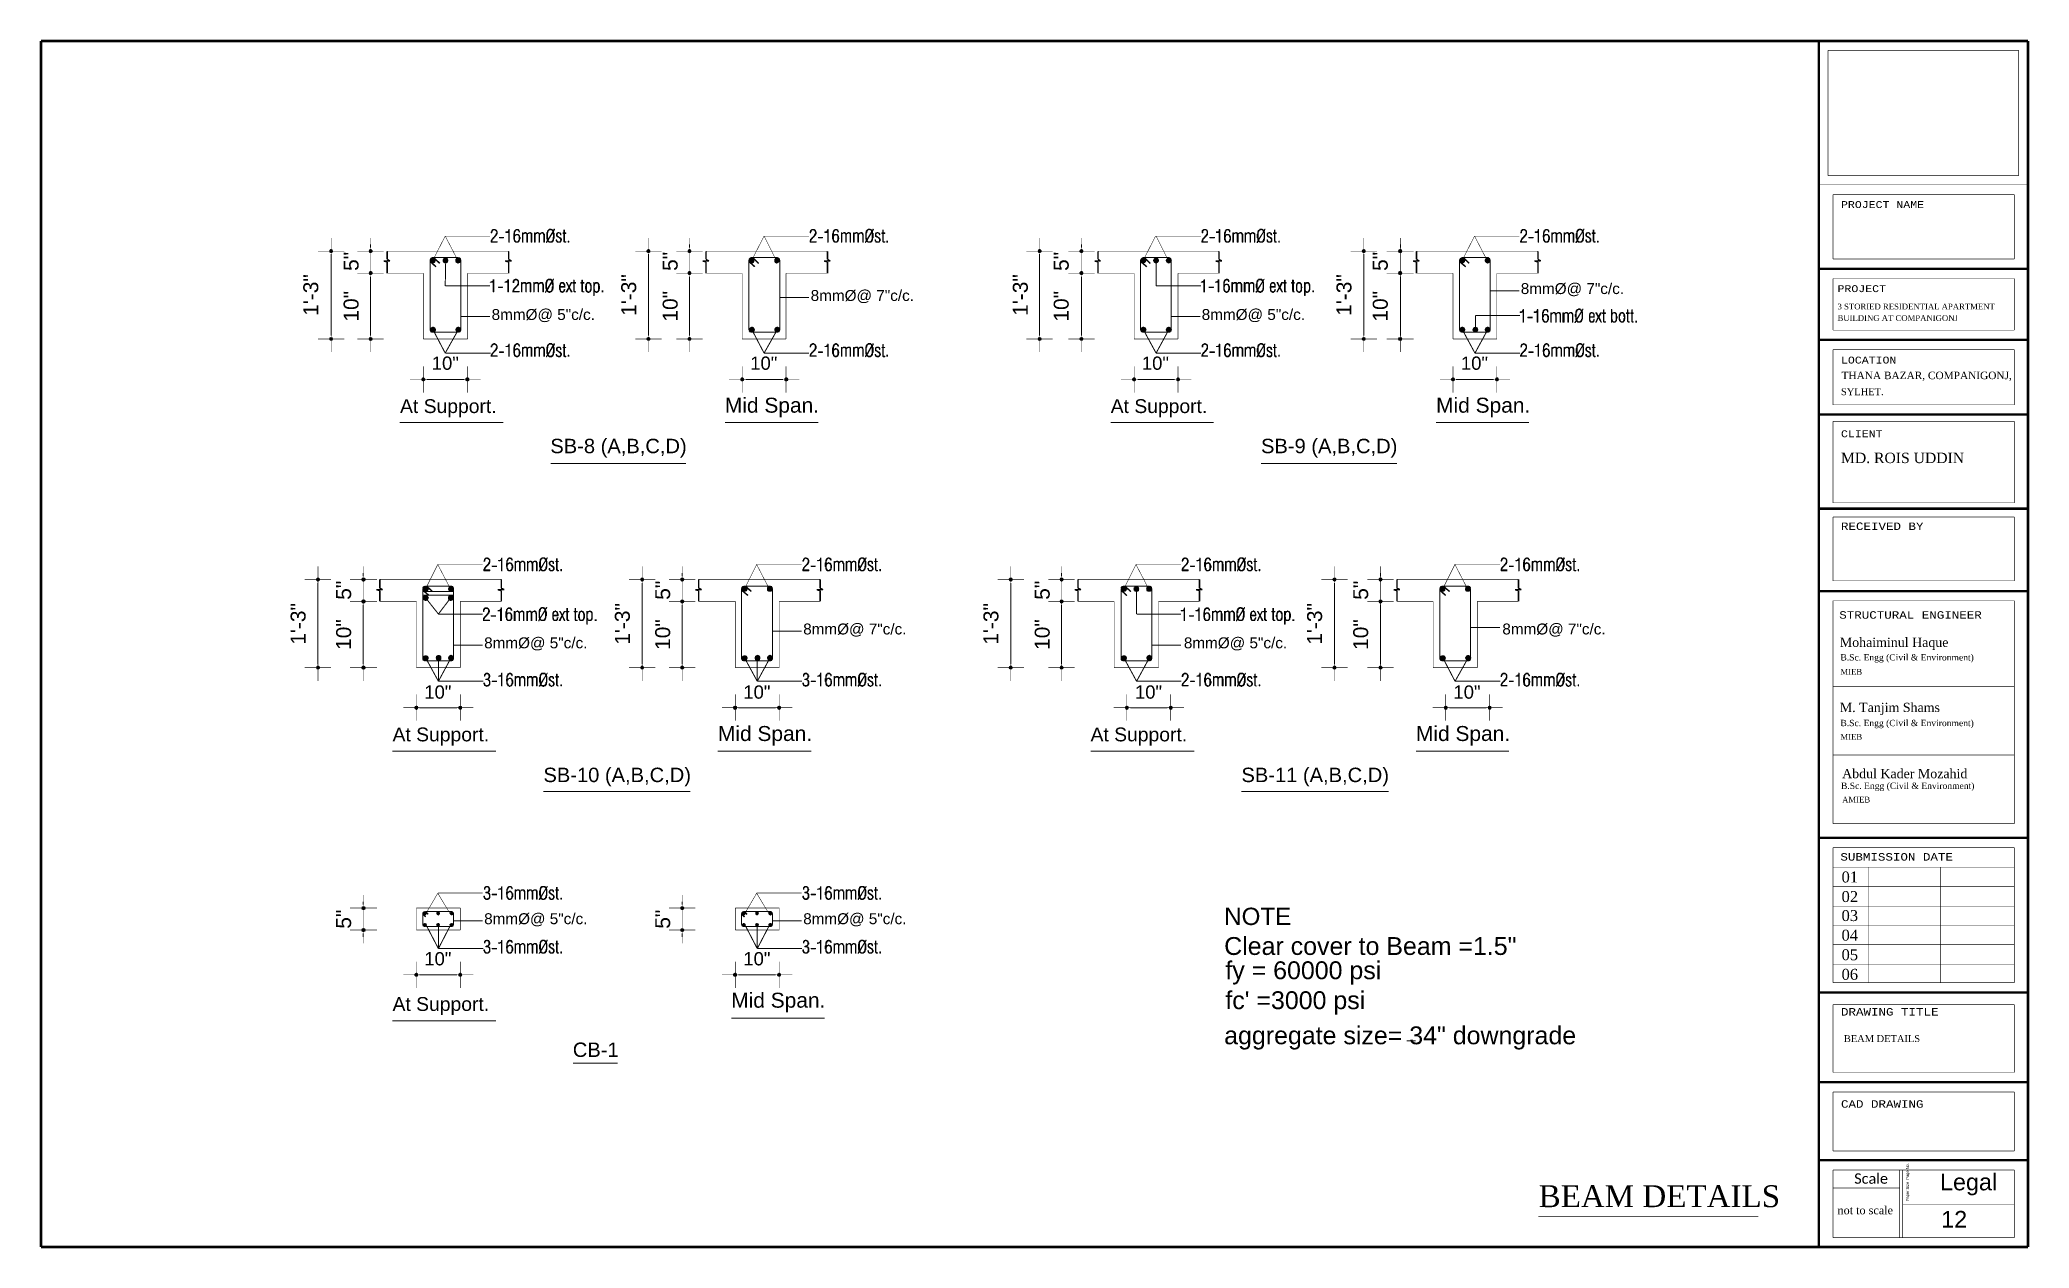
# Model space of a CAD drawing. Header units: millimetres. Extents: x 5 to 350, y 3 to 213.
import ezdxf

# ---------------------------------------------------------------- set-up
doc = ezdxf.new("R2010")
doc.units = ezdxf.units.MM
for name, color, linetype in [('H', 251, 'Continuous'), ('P', 255, 'Continuous'), ('T', 255, 'Continuous')]:
    doc.layers.add(name, color=color, linetype=linetype)
doc.styles.get("Standard").update_dxf_attribs({"font": 'arial.ttf'})

msp = doc.modelspace()

# ---------------------------------------------------------------- texts
at = {"layer": 'T', "attachment_point": 7}
for s, insert, char_height in [('{\\fCourier New|b0|i0|c0|p18;PROJECT NAME}', (317.8, 183.5), 1.2), ('{\\fArial|b0|i0|c0|p18;8mmØ@ 7"c/c.}', (138.9, 167), 1.9), ('{\\fArial|b0|i0|c0|p18;8mmØ@ 7"c/c.}', (262.2, 168.2), 1.9), ('{\\fCourier New|b0|i0|c0|p18;PROJECT}', (317.2, 168.9), 1.2), ('{\\fArial|b0|i0|c0|p18;8mmØ@ 5"c/c.}', (83.5, 163.7), 1.9), ('{\\fArial|b0|i0|c0|p18;8mmØ@ 5"c/c.}', (206.8, 163.7), 1.9), ('{\\fBook Antiqua|b0|i0|c0|p18;3 STORIED RESIDENTIAL APARTMENT}', (317.2, 165.9), 1), ('{\\fBook Antiqua|b0|i0|c0|p18;BUILDING AT COMPANIGONJ}', (317.2, 163.9), 1), ('{\\fArial|b0|i0|c0|p18;10"}', (73.1, 155.4), 2.3), ('{\\fArial|b0|i0|c0|p18;10"}', (128.4, 155.4), 2.3), ('{\\fArial|b0|i0|c0|p18;10"}', (196.4, 155.4), 2.3), ('{\\fArial|b0|i0|c0|p18;10"}', (251.8, 155.4), 2.3), ('{\\fCourier New|b0|i0|c0|p18;LOCATION}', (317.8, 156.5), 1.2), ('{\\fBook Antiqua|b0|i0|c0|p18;SYLHET.}', (317.8, 151), 1.2), ('{\\fBook Antiqua|b0|i0|c0|p18;THANA BAZAR, COMPANIGONJ,}', (317.9, 153.5), 1.3), ('{\\fArial|b0|i0|c0|p18;At Support.}', (67.6, 147.2), 2.4), ('{\\fArial|b0|i0|c0|p18;Mid Span.}', (124, 147.2), 2.6), ('{\\fArial|b0|i0|c0|p18;At Support.}', (191, 147.2), 2.4), ('{\\fArial|b0|i0|c0|p18;Mid Span.}', (247.5, 147.2), 2.6), ('{\\fArial|b0|i0|c0|p18;SB-8 (A,B,C,D)}', (93.7, 140.2), 2.5), ('{\\fArial|b0|i0|c0|p18;SB-9 (A,B,C,D)}', (217.1, 140.2), 2.5), ('{\\fCourier New|b0|i0|c0|p18;CLIENT}', (317.8, 143.7), 1.2), ('{\\fBook Antiqua|b0|i0|c0|p18;MD. ROIS UDDIN}', (317.8, 139.2), 1.8), ('{\\fCourier New|b0|i0|c0|p18;RECEIVED BY}', (317.8, 127.6), 1.3), ('{\\fArial|b0|i0|c0|p18;8mmØ@ 7"c/c.}', (137.6, 109.1), 1.9), ('{\\fArial|b0|i0|c0|p18;8mmØ@ 7"c/c.}', (259, 109.1), 1.9), ('{\\fCourier New|b0|i0|c0|p18;STRUCTURAL ENGINEER}', (317.5, 112.2), 1.3), ('{\\fArial|b0|i0|c0|p18;8mmØ@ 5"c/c.}', (82.2, 106.7), 1.9), ('{\\fArial|b0|i0|c0|p18;8mmØ@ 5"c/c.}', (203.7, 106.7), 1.9), ('{\\fBook Antiqua|b0|i0|c0|p18;Mohaiminul Haque}', (317.6, 106.8), 1.6), ('{\\fBook Antiqua|b0|i0|c0|p18;B.Sc. Engg (Civil & Environment)}', (317.7, 104.6), 1.1), ('{\\fArial|b0|i0|c0|p18;10"}', (71.8, 98.3), 2.3), ('{\\fArial|b0|i0|c0|p18;10"}', (127.2, 98.3), 2.3), ('{\\fArial|b0|i0|c0|p18;10"}', (195.2, 98.3), 2.3), ('{\\fArial|b0|i0|c0|p18;10"}', (250.5, 98.3), 2.3), ('{\\fBook Antiqua|b0|i0|c0|p18;MIEB}', (317.7, 102.5), 1), ('{\\fBook Antiqua|b0|i0|c0|p18;M. Tanjim Shams}', (317.6, 95.5), 1.6), ('{\\fArial|b0|i0|c0|p18;At Support.}', (66.3, 90.2), 2.4), ('{\\fArial|b0|i0|c0|p18;Mid Span.}', (122.8, 90.2), 2.6), ('{\\fArial|b0|i0|c0|p18;At Support.}', (187.5, 90.2), 2.4), ('{\\fArial|b0|i0|c0|p18;Mid Span.}', (244, 90.2), 2.6), ('{\\fBook Antiqua|b0|i0|c0|p18;B.Sc. Engg (Civil & Environment)}', (317.7, 93.2), 1.1), ('{\\fBook Antiqua|b0|i0|c0|p18;MIEB}', (317.7, 91.2), 1), ('{\\fArial|b0|i0|c0|p18;SB-10 (A,B,C,D)}', (92.5, 83.1), 2.5), ('{\\fArial|b0|i0|c0|p18;SB-11 (A,B,C,D)}', (213.7, 83.1), 2.5), ('{\\fBook Antiqua|b0|i0|c0|p18;B.Sc. Engg (Civil & Environment)}', (317.8, 82.3), 1.1), ('{\\fBook Antiqua|b0|i0|c0|p18;Abdul Kader Mozahid}', (318, 84.5), 1.6), ('{\\fBook Antiqua|b0|i0|c0|p18;AMIEB}', (318, 80.3), 1), ('{\\fCourier New|b0|i0|c0|p18;SUBMISSION DATE}', (317.7, 70.2), 1.3), ('{\\fBook Antiqua|b0|i0|c0|p18;01}', (317.9, 66.4), 1.9), ('{\\fBook Antiqua|b0|i0|c0|p18;02}', (317.9, 63), 1.9), ('{\\fArial|b0|i0|c0|p18;8mmØ@ 5"c/c.}', (82.2, 58.8), 1.9), ('{\\fArial|b0|i0|c0|p18;8mmØ@ 5"c/c.}', (137.6, 58.8), 1.9), ('{\\fArial|b0|i0|c0|p18;NOTE}', (210.7, 59), 3), ('{\\fBook Antiqua|b0|i0|c0|p18;03}', (317.9, 59.7), 1.9), ('{\\fArial|b0|i0|c0|p18;Clear cover to Beam =1.5"}', (210.7, 53.8), 3.1), ('{\\fBook Antiqua|b0|i0|c0|p18;04}', (317.9, 56.3), 1.9), ('{\\fArial|b0|i0|c0|p18;10"}', (71.8, 52), 2.3), ('{\\fArial|b0|i0|c0|p18;10"}', (127.2, 52), 2.3), ('{\\fArial|b0|i0|c0|p18;fy = 60000 psi}', (210.9, 48.7), 3.1), ('{\\fBook Antiqua|b0|i0|c0|p18;05}', (317.9, 52.9), 1.9), ('{\\fBook Antiqua|b0|i0|c0|p18;06}', (317.9, 49.5), 1.9), ('{\\fArial|b0|i0|c0|p18;At Support.}', (66.3, 43.4), 2.4), ('{\\fArial|b0|i0|c0|p18;Mid Span.}', (125.1, 43.9), 2.6), ("{\\fArial|b0|i0|c0|p18;fc' =3000 psi}", (210.9, 43.5), 3.1), ('{\\fArial|b0|i0|c0|p18;aggregate size= 34" downgrade}', (210.7, 37.4), 3.1), ('{\\fCourier New|b0|i0|c0|p18;DRAWING TITLE}', (317.8, 43.3), 1.3), ('{\\fArial|b0|i0|c0|p18;CB-1}', (97.6, 36.1), 2.5), ('{\\fBook Antiqua|b0|i0|c0|p18;BEAM DETAILS}', (318.3, 38.7), 1.2), ('{\\fCourier New|b0|i0|c0|p18;CAD DRAWING}', (317.8, 27.3), 1.3), ('{\\fBook Antiqua|b0|i0|c0|p18;BEAM DETAILS}', (265.3, 10), 3.8), ('{\\fCalibri|b0|i0|c0|p18;Scale}', (320.1, 14.1), 1.8), ('{\\fArial|b0|i0|c0|p18;Legal}', (335, 12.1), 2.9), ('{\\fBook Antiqua|b0|i0|c0|p18;not to scale}', (317.2, 8.8), 1.4), ('{\\fArial|b0|i0|c0|p18;12}', (335.2, 6.5), 2.9)]:
    msp.add_mtext(s, dxfattribs=dict(at, insert=insert, char_height=char_height))
at = {"layer": 'T', "attachment_point": 1, "rotation": 90}
for s, insert, char_height in [('{\\fArial|b0|i0|c0|p18;5"}', (57.8, 172.6), 2.6), ('{\\fArial|b0|i0|c0|p18;5"}', (113.2, 172.6), 2.6), ('{\\fArial|b0|i0|c0|p18;5"}', (181.1, 172.6), 2.6), ('{\\fArial|b0|i0|c0|p18;5"}', (236.5, 172.6), 2.6), ('{\\fArial|b0|i0|c0|p18;1\'-3"}', (50.8, 164.8), 2.6), ('{\\fArial|b0|i0|c0|p18;1\'-3"}', (106, 164.8), 2.6), ('{\\fArial|b0|i0|c0|p18;1\'-3"}', (174, 164.8), 2.6), ('{\\fArial|b0|i0|c0|p18;1\'-3"}', (230.2, 164.8), 2.6), ('{\\fArial|b0|i0|c0|p18;10"}', (57.8, 163.8), 2.6), ('{\\fArial|b0|i0|c0|p18;10"}', (113.2, 163.8), 2.6), ('{\\fArial|b0|i0|c0|p18;10"}', (181.1, 163.8), 2.6), ('{\\fArial|b0|i0|c0|p18;10"}', (236.5, 163.8), 2.6), ('{\\fArial|b0|i0|c0|p18;5"}', (56.5, 115.5), 2.6), ('{\\fArial|b0|i0|c0|p18;5"}', (111.9, 115.5), 2.6), ('{\\fArial|b0|i0|c0|p18;5"}', (177.8, 115.5), 2.6), ('{\\fArial|b0|i0|c0|p18;5"}', (233.1, 115.5), 2.6), ('{\\fArial|b0|i0|c0|p18;1\'-3"}', (48.6, 107.7), 2.6), ('{\\fArial|b0|i0|c0|p18;1\'-3"}', (104.9, 107.7), 2.6), ('{\\fArial|b0|i0|c0|p18;1\'-3"}', (168.9, 107.7), 2.6), ('{\\fArial|b0|i0|c0|p18;1\'-3"}', (225.1, 107.7), 2.6), ('{\\fArial|b0|i0|c0|p18;10"}', (56.5, 106.8), 2.6), ('{\\fArial|b0|i0|c0|p18;10"}', (111.9, 106.8), 2.6), ('{\\fArial|b0|i0|c0|p18;10"}', (177.8, 106.8), 2.6), ('{\\fArial|b0|i0|c0|p18;10"}', (233.1, 106.8), 2.6), ('{\\fArial|b0|i0|c0|p18;5"}', (56.5, 58.4), 2.6), ('{\\fArial|b0|i0|c0|p18;"}', (111.9, 60.4), 2.6), ('{\\fArial|b0|i0|c0|p18;5}', (111.9, 58.4), 2.6), ('{\\fArial Narrow|b0|i0|c0|p18;Paper Size  Page No.}', (329.1, 11.1), 0.5)]:
    msp.add_mtext(s, dxfattribs=dict(at, insert=insert, char_height=char_height))

# ---------------------------------------------------------------- hatches: boundary and pattern name
at = {"layer": 'H', "linetype": 'Continuous'}
for points in [[(83.397, 177.553), (83.397, 177.888), (83.485, 177.976), (83.485, 178.135), (83.573, 178.135), (83.573, 178.223), (83.644, 178.223), (83.644, 178.312), (83.732, 178.312), (83.732, 178.4), (83.82, 178.47), (83.908, 178.47), (83.908, 178.558), (84.155, 178.823), (84.155, 178.894), (84.243, 178.982), (84.243, 179.07), (84.332, 179.158), (84.332, 179.405), (84.243, 179.493), (84.243, 179.582), (84.155, 179.582), (84.155, 179.67), (83.573, 179.67), (83.573, 179.74), (83.644, 179.74), (83.644, 179.828), (84.155, 179.828), (84.243, 179.74), (84.332, 179.74), (84.332, 179.67), (84.42, 179.67), (84.42, 179.582), (84.49, 179.493), (84.49, 178.982), (84.42, 178.894), (84.42, 178.823), (84.155, 178.558), (84.155, 178.47), (84.067, 178.47), (84.067, 178.4), (83.996, 178.4), (83.908, 178.312), (83.908, 178.223), (83.82, 178.223), (83.82, 178.135), (83.732, 178.135), (83.732, 178.047), (83.644, 178.047), (83.644, 177.888), (83.573, 177.8), (83.573, 177.712), (84.49, 177.712), (84.49, 177.553), (83.397, 177.553)], [(83.397, 179.158), (83.397, 179.405), (83.485, 179.493), (83.485, 179.67), (83.82, 179.67), (83.732, 179.582), (83.644, 179.582), (83.644, 179.405), (83.573, 179.317), (83.573, 179.158), (83.397, 179.158)], [(86.448, 177.553), (86.448, 179.246), (85.937, 179.405), (86.272, 179.405), (86.272, 179.493), (86.36, 179.493), (86.36, 179.582), (86.448, 179.582), (86.448, 179.828), (86.607, 179.828), (86.607, 177.553), (86.448, 177.553)], [(87.63, 177.553), (87.63, 177.624), (87.542, 177.624), (87.454, 177.712), (87.454, 177.8), (87.383, 177.888), (87.383, 178.135), (87.295, 178.135), (87.295, 179.07), (87.383, 179.158), (87.383, 179.493), (87.454, 179.493), (87.454, 179.582), (87.542, 179.67), (87.806, 179.67), (87.63, 179.493), (87.63, 179.405), (87.542, 179.317), (87.542, 178.823), (87.718, 178.735), (87.63, 178.735), (87.63, 178.647), (87.542, 178.647), (87.542, 177.976), (87.63, 177.888), (87.63, 177.8), (87.718, 177.712), (87.877, 177.712), (88.23, 177.624), (88.142, 177.624), (88.142, 177.553), (87.63, 177.553)], [(88.23, 179.317), (88.23, 179.493), (88.053, 179.67), (87.542, 179.67), (87.718, 179.828), (88.142, 179.828), (88.3, 179.67), (88.3, 179.582), (88.388, 179.493), (88.388, 179.317), (88.23, 179.317)], [(93.045, 177.465), (92.957, 177.553), (93.133, 177.888), (93.133, 178.047), (93.31, 178.135), (94.068, 179.405), (94.068, 179.582), (93.98, 179.582), (94.227, 179.67), (94.315, 179.917), (94.492, 179.828), (94.315, 179.493), (94.315, 179.317), (94.156, 179.246), (93.38, 177.976), (93.38, 177.8), (93.468, 177.8), (93.468, 177.712), (93.222, 177.712), (93.045, 177.465)], [(93.133, 178.047), (93.045, 178.135), (93.045, 179.246), (93.133, 179.317), (93.133, 179.493), (93.222, 179.582), (93.222, 179.67), (93.31, 179.67), (93.31, 179.74), (93.38, 179.74), (93.38, 179.828), (93.468, 179.828), (93.557, 179.917), (93.804, 179.917), (93.892, 179.828), (94.068, 179.828), (94.068, 179.74), (93.645, 179.74), (93.645, 179.67), (93.468, 179.67), (93.468, 179.582), (93.38, 179.582), (93.38, 179.493), (93.31, 179.405), (93.31, 179.158), (93.222, 179.07), (93.222, 178.4), (93.31, 178.312), (93.31, 178.135), (93.133, 178.047)], [(93.98, 179.582), (93.98, 179.67), (93.804, 179.67), (93.804, 179.74), (94.156, 179.74), (94.156, 179.67), (94.227, 179.67), (93.98, 179.582)], [(96.008, 177.624), (96.008, 179.07), (95.85, 179.07), (95.85, 179.246), (96.008, 179.246), (96.008, 179.74), (96.185, 179.74), (96.185, 179.246), (96.432, 179.246), (96.432, 179.07), (96.185, 179.07), (96.185, 177.712), (96.344, 177.712), (96.008, 177.624)], [(138.765, 177.553), (138.765, 177.888), (138.853, 177.976), (138.853, 178.135), (138.942, 178.135), (138.942, 178.223), (139.188, 178.47), (139.277, 178.47), (139.277, 178.558), (139.524, 178.823), (139.524, 178.894), (139.612, 178.982), (139.612, 179.158), (139.7, 179.158), (139.7, 179.317), (139.612, 179.405), (139.612, 179.582), (139.524, 179.582), (139.453, 179.67), (138.942, 179.67), (138.942, 179.74), (139.03, 179.74), (139.03, 179.828), (139.524, 179.828), (139.612, 179.74), (139.7, 179.74), (139.7, 179.67), (139.788, 179.67), (139.788, 179.493), (139.876, 179.405), (139.876, 178.982), (139.788, 178.894), (139.788, 178.823), (139.524, 178.558), (139.524, 178.47), (139.453, 178.47), (139.453, 178.4), (139.365, 178.4), (139.277, 178.312), (139.277, 178.223), (139.188, 178.223), (139.188, 178.135), (139.1, 178.135), (139.1, 178.047), (139.03, 178.047), (139.03, 177.888), (138.942, 177.8), (138.942, 177.712), (139.876, 177.712), (139.876, 177.553), (138.765, 177.553)], [(138.765, 179.158), (138.765, 179.405), (138.853, 179.493), (138.853, 179.67), (139.1, 179.67), (139.1, 179.582), (139.03, 179.582), (139.03, 179.405), (138.942, 179.317), (138.942, 179.158), (138.765, 179.158)], [(141.817, 177.553), (141.817, 179.246), (141.305, 179.405), (141.64, 179.405), (141.64, 179.493), (141.728, 179.493), (141.728, 179.582), (141.817, 179.67), (141.817, 179.828), (141.993, 179.828), (141.993, 177.553), (141.817, 177.553)], [(142.998, 177.553), (142.998, 177.624), (142.91, 177.624), (142.84, 177.712), (142.84, 177.8), (142.752, 177.888), (142.752, 178.047), (142.663, 178.135), (142.663, 179.07), (142.752, 179.158), (142.752, 179.493), (142.84, 179.493), (142.84, 179.582), (142.91, 179.67), (143.175, 179.67), (142.998, 179.493), (142.998, 179.405), (142.91, 179.405), (142.91, 178.823), (142.998, 178.735), (142.998, 178.647), (142.91, 178.647), (142.91, 177.976), (142.998, 177.888), (142.998, 177.8), (143.087, 177.712), (143.263, 177.712), (143.598, 177.624), (143.51, 177.624), (143.51, 177.553), (142.998, 177.553)], [(143.598, 179.317), (143.598, 179.493), (143.422, 179.67), (142.91, 179.67), (143.087, 179.828), (143.51, 179.828), (143.686, 179.67), (143.686, 179.582), (143.757, 179.493), (143.757, 179.317), (143.598, 179.317)], [(148.414, 177.465), (148.343, 177.553), (148.502, 177.888), (148.502, 178.047), (148.678, 178.135), (149.437, 179.405), (149.437, 179.582), (149.348, 179.582), (149.613, 179.67), (149.684, 179.917), (149.86, 179.828), (149.684, 179.493), (149.684, 179.317), (149.525, 179.246), (148.766, 177.976), (148.766, 177.8), (148.837, 177.8), (148.837, 177.712), (148.59, 177.712), (148.414, 177.465)], [(148.502, 178.047), (148.414, 178.135), (148.414, 179.246), (148.502, 179.317), (148.502, 179.582), (148.59, 179.582), (148.59, 179.67), (148.678, 179.67), (148.678, 179.74), (148.766, 179.74), (148.766, 179.828), (148.837, 179.828), (148.925, 179.917), (149.19, 179.917), (149.26, 179.828), (149.437, 179.828), (149.437, 179.74), (149.013, 179.74), (148.925, 179.67), (148.837, 179.67), (148.837, 179.582), (148.766, 179.582), (148.766, 179.493), (148.678, 179.405), (148.678, 179.158), (148.59, 179.158), (148.59, 178.312), (148.678, 178.223), (148.678, 178.135), (148.502, 178.047)], [(149.348, 179.582), (149.348, 179.67), (149.19, 179.67), (149.19, 179.74), (149.525, 179.74), (149.525, 179.67), (149.613, 179.67), (149.348, 179.582)], [(151.377, 177.624), (151.377, 179.07), (151.218, 179.07), (151.218, 179.246), (151.377, 179.246), (151.377, 179.74), (151.553, 179.74), (151.553, 179.246), (151.8, 179.246), (151.8, 179.07), (151.553, 179.07), (151.553, 177.712), (151.73, 177.712), (151.377, 177.624)], [(206.763, 177.553), (206.763, 177.8), (206.834, 177.8), (206.834, 178.047), (206.922, 178.047), (206.922, 178.223), (207.01, 178.223), (207.01, 178.312), (207.098, 178.312), (207.186, 178.4), (207.186, 178.47), (207.257, 178.47), (207.257, 178.558), (207.345, 178.558), (207.345, 178.647), (207.433, 178.735), (207.522, 178.735), (207.522, 178.823), (207.61, 178.894), (207.61, 178.982), (207.68, 179.07), (207.68, 179.493), (207.522, 179.67), (206.922, 179.67), (207.098, 179.828), (207.61, 179.828), (207.61, 179.74), (207.68, 179.74), (207.768, 179.67), (207.768, 179.582), (207.857, 179.582), (207.857, 178.894), (207.768, 178.823), (207.768, 178.735), (207.68, 178.735), (207.68, 178.647), (207.61, 178.647), (207.61, 178.558), (207.433, 178.4), (207.345, 178.4), (207.345, 178.312), (207.01, 177.976), (207.01, 177.712), (207.857, 177.712), (207.857, 177.553), (206.763, 177.553)], [(206.834, 179.158), (206.834, 179.582), (206.922, 179.67), (207.186, 179.67), (207.01, 179.493), (207.01, 179.158), (206.834, 179.158)], [(209.797, 177.553), (209.797, 179.246), (209.303, 179.405), (209.638, 179.405), (209.797, 179.582), (209.797, 179.828), (209.973, 179.828), (209.973, 177.553), (209.797, 177.553)], [(211.067, 177.553), (210.996, 177.624), (210.908, 177.624), (210.908, 177.712), (210.82, 177.8), (210.82, 177.888), (210.732, 177.976), (210.732, 179.317), (210.82, 179.317), (210.82, 179.582), (210.908, 179.582), (210.908, 179.67), (211.155, 179.67), (211.067, 179.582), (211.067, 179.493), (210.996, 179.493), (210.996, 179.246), (210.908, 179.246), (210.908, 178.823), (211.067, 178.735), (210.996, 178.735), (210.996, 178.558), (210.908, 178.47), (210.908, 178.047), (210.996, 178.047), (210.996, 177.888), (211.067, 177.8), (211.067, 177.712), (211.332, 177.712), (211.667, 177.624), (211.578, 177.624), (211.49, 177.553), (211.067, 177.553)], [(211.578, 179.317), (211.578, 179.582), (211.49, 179.582), (211.49, 179.67), (210.908, 179.67), (211.067, 179.828), (211.578, 179.828), (211.578, 179.74), (211.667, 179.74), (211.667, 179.67), (211.755, 179.67), (211.755, 179.317), (211.578, 179.317)], [(216.5, 177.465), (216.323, 177.553), (216.57, 177.888), (216.5, 177.976), (216.5, 178.047), (216.658, 178.135), (217.505, 179.405), (217.417, 179.493), (217.417, 179.582), (217.593, 179.67), (217.77, 179.917), (217.84, 179.828), (217.682, 179.493), (217.682, 179.405), (217.77, 179.317), (217.505, 179.246), (216.747, 177.976), (216.747, 177.888), (216.923, 177.712), (216.658, 177.712), (216.5, 177.465)], [(216.5, 178.047), (216.5, 178.312), (216.412, 178.312), (216.412, 178.982), (216.5, 179.07), (216.5, 179.405), (216.57, 179.493), (216.57, 179.582), (216.835, 179.828), (216.923, 179.828), (216.923, 179.917), (217.258, 179.917), (217.346, 179.828), (217.417, 179.828), (217.505, 179.74), (217.082, 179.74), (216.994, 179.67), (216.923, 179.67), (216.747, 179.493), (216.747, 179.405), (216.658, 179.317), (216.658, 178.135), (216.5, 178.047)], [(217.417, 179.582), (217.346, 179.67), (217.258, 179.67), (217.17, 179.74), (217.505, 179.74), (217.593, 179.67), (217.417, 179.582)], [(219.463, 177.624), (219.463, 177.712), (219.375, 177.8), (219.375, 179.07), (219.198, 179.07), (219.198, 179.246), (219.375, 179.246), (219.375, 179.74), (219.534, 179.74), (219.534, 179.246), (219.798, 179.246), (219.798, 179.07), (219.534, 179.07), (219.534, 177.8), (219.622, 177.8), (219.622, 177.712), (219.71, 177.712), (219.463, 177.624)], [(262.132, 177.553), (262.132, 177.8), (262.22, 177.888), (262.22, 178.047), (262.29, 178.047), (262.29, 178.223), (262.378, 178.223), (262.378, 178.312), (262.467, 178.312), (262.467, 178.4), (262.555, 178.47), (262.643, 178.47), (262.643, 178.558), (262.714, 178.558), (262.714, 178.647), (262.978, 178.894), (262.978, 178.982), (263.066, 179.07), (263.066, 179.493), (262.978, 179.493), (262.978, 179.582), (262.89, 179.582), (262.89, 179.67), (262.29, 179.67), (262.467, 179.828), (262.978, 179.828), (262.978, 179.74), (263.066, 179.74), (263.137, 179.67), (263.137, 179.582), (263.225, 179.582), (263.225, 178.894), (263.137, 178.894), (263.137, 178.735), (263.066, 178.735), (263.066, 178.647), (262.978, 178.647), (262.978, 178.558), (262.802, 178.4), (262.714, 178.4), (262.714, 178.312), (262.643, 178.223), (262.555, 178.223), (262.555, 178.135), (262.378, 177.976), (262.378, 177.712), (263.225, 177.712), (263.225, 177.553), (262.132, 177.553)], [(262.132, 179.158), (262.132, 179.246), (262.22, 179.317), (262.22, 179.582), (262.29, 179.67), (262.555, 179.67), (262.378, 179.493), (262.378, 179.158), (262.132, 179.158)], [(265.183, 177.553), (265.183, 179.246), (264.672, 179.405), (265.007, 179.405), (265.007, 179.493), (265.095, 179.493), (265.183, 179.582), (265.183, 179.828), (265.342, 179.828), (265.342, 177.553), (265.183, 177.553)], [(266.453, 177.553), (266.365, 177.624), (266.277, 177.624), (266.277, 177.712), (266.188, 177.8), (266.188, 177.888), (266.1, 177.888), (266.1, 178.4), (266.03, 178.47), (266.03, 178.735), (266.1, 178.823), (266.1, 179.317), (266.188, 179.405), (266.188, 179.582), (266.277, 179.582), (266.277, 179.67), (266.524, 179.67), (266.453, 179.582), (266.453, 179.493), (266.365, 179.493), (266.365, 179.317), (266.277, 179.246), (266.277, 178.823), (266.453, 178.735), (266.365, 178.735), (266.365, 178.647), (266.277, 178.558), (266.277, 178.047), (266.365, 178.047), (266.365, 177.888), (266.453, 177.8), (266.453, 177.712), (266.612, 177.712), (267.035, 177.624), (266.947, 177.624), (266.876, 177.553), (266.453, 177.553)], [(266.947, 179.317), (266.947, 179.582), (266.876, 179.582), (266.876, 179.67), (266.277, 179.67), (266.453, 179.828), (266.876, 179.828), (266.947, 179.74), (267.035, 179.74), (267.035, 179.67), (267.123, 179.582), (267.123, 179.317), (266.947, 179.317)], [(271.868, 177.465), (271.692, 177.553), (271.956, 177.888), (271.868, 177.976), (271.868, 178.047), (272.027, 178.135), (272.874, 179.405), (272.803, 179.493), (272.803, 179.582), (272.962, 179.67), (273.138, 179.917), (273.226, 179.828), (273.05, 179.493), (273.05, 179.405), (273.138, 179.317), (272.874, 179.246), (272.115, 177.976), (272.115, 177.888), (272.292, 177.712), (272.027, 177.712), (271.868, 177.465)], [(271.868, 178.047), (271.868, 178.223), (271.78, 178.312), (271.78, 179.07), (271.868, 179.158), (271.868, 179.493), (271.956, 179.493), (271.956, 179.582), (272.027, 179.67), (272.027, 179.74), (272.115, 179.74), (272.115, 179.828), (272.292, 179.828), (272.292, 179.917), (272.627, 179.917), (272.627, 179.828), (272.803, 179.828), (272.874, 179.74), (272.45, 179.74), (272.38, 179.67), (272.292, 179.67), (272.115, 179.493), (272.115, 179.405), (272.027, 179.317), (272.027, 178.135), (271.868, 178.047)], [(272.803, 179.582), (272.715, 179.67), (272.627, 179.67), (272.538, 179.74), (272.874, 179.74), (272.962, 179.67), (272.803, 179.582)], [(274.832, 177.624), (274.832, 177.712), (274.743, 177.712), (274.743, 179.07), (274.567, 179.07), (274.567, 179.246), (274.743, 179.246), (274.743, 179.74), (274.92, 179.74), (274.92, 179.246), (275.167, 179.246), (275.167, 179.07), (274.92, 179.07), (274.92, 177.8), (274.99, 177.712), (275.078, 177.712), (274.832, 177.624)], [(55.28, 176.018), (55.368, 176.283), (55.633, 176.018), (55.28, 176.018)], [(55.633, 176.018), (55.368, 176.283), (55.633, 176.442), (55.633, 176.018)], [(55.633, 176.018), (55.633, 176.442), (55.88, 176.283), (55.633, 176.018)], [(55.633, 176.018), (55.88, 176.283), (55.968, 176.018), (55.633, 176.018)], [(62.142, 176.018), (62.23, 176.283), (62.477, 176.018), (62.142, 176.018)], [(62.477, 176.018), (62.23, 176.283), (62.477, 176.442), (62.477, 176.018)], [(62.477, 176.018), (62.477, 176.442), (62.742, 176.283), (62.477, 176.018)], [(62.477, 176.018), (62.742, 176.283), (62.9, 176.018), (62.477, 176.018)], [(84.843, 178.312), (84.843, 178.47), (85.602, 178.47), (85.602, 178.312), (84.843, 178.312)], [(85.937, 179.246), (85.937, 179.405), (86.448, 179.246), (85.937, 179.246)], [(87.718, 178.735), (87.542, 178.823), (87.63, 178.894), (87.877, 178.823), (87.718, 178.823), (87.718, 178.735)], [(88.23, 177.624), (87.877, 177.712), (88.053, 177.712), (88.142, 177.8), (88.142, 177.888), (88.23, 177.976), (88.23, 178.647), (88.053, 178.823), (87.877, 178.823), (87.63, 178.894), (87.718, 178.982), (88.142, 178.982), (88.3, 178.823), (88.3, 178.735), (88.388, 178.735), (88.388, 178.47), (88.477, 178.47), (88.477, 178.135), (88.388, 178.047), (88.388, 177.888), (88.3, 177.8), (88.3, 177.712), (88.23, 177.624)], [(88.812, 177.553), (88.812, 179.246), (88.988, 179.246), (88.988, 179.07), (89.076, 179.07), (89.076, 178.982), (88.988, 178.894), (88.988, 177.553), (88.812, 177.553)], [(88.988, 179.07), (89.147, 179.246), (89.235, 179.246), (89.323, 179.317), (89.412, 179.317), (89.5, 179.246), (89.57, 179.246), (89.658, 179.158), (89.235, 179.158), (89.235, 179.07), (88.988, 179.07)], [(89.57, 177.553), (89.57, 178.982), (89.5, 179.07), (89.412, 179.07), (89.412, 179.158), (89.658, 179.158), (89.747, 179.07), (89.835, 179.07), (89.835, 178.982), (89.747, 178.894), (89.747, 177.553), (89.57, 177.553)], [(89.747, 179.07), (89.835, 179.158), (90.082, 179.158), (89.994, 179.07), (89.747, 179.07)], [(90.346, 177.553), (90.346, 179.07), (90.258, 179.07), (90.17, 179.158), (89.835, 179.158), (89.923, 179.246), (89.994, 179.246), (90.082, 179.317), (90.258, 179.317), (90.258, 179.246), (90.417, 179.246), (90.417, 179.158), (90.505, 179.158), (90.505, 177.553), (90.346, 177.553)], [(90.928, 177.553), (90.928, 179.246), (91.105, 179.246), (91.105, 179.07), (91.193, 179.07), (91.193, 178.982), (91.105, 178.894), (91.105, 177.553), (90.928, 177.553)], [(91.105, 179.07), (91.264, 179.246), (91.352, 179.246), (91.44, 179.317), (91.616, 179.317), (91.616, 179.246), (91.687, 179.246), (91.775, 179.158), (91.44, 179.158), (91.352, 179.07), (91.105, 179.07)], [(91.687, 177.553), (91.687, 179.07), (91.616, 179.07), (91.528, 179.158), (91.775, 179.158), (91.863, 179.07), (92.04, 179.07), (91.952, 178.982), (91.952, 178.894), (91.863, 178.894), (91.863, 177.553), (91.687, 177.553)], [(91.952, 179.07), (91.952, 179.158), (92.198, 179.158), (92.11, 179.07), (91.952, 179.07)], [(92.534, 177.553), (92.534, 178.823), (92.463, 178.894), (92.463, 179.07), (92.375, 179.07), (92.287, 179.158), (92.04, 179.158), (92.04, 179.246), (92.198, 179.246), (92.198, 179.317), (92.375, 179.317), (92.463, 179.246), (92.534, 179.246), (92.534, 179.158), (92.622, 179.158), (92.622, 178.982), (92.71, 178.982), (92.71, 177.553), (92.534, 177.553)], [(93.468, 177.553), (93.31, 177.712), (93.892, 177.712), (94.068, 177.888), (94.068, 177.976), (94.156, 178.047), (94.156, 178.47), (94.227, 178.558), (94.227, 178.894), (94.156, 178.894), (94.156, 179.246), (94.315, 179.317), (94.315, 179.246), (94.403, 179.158), (94.403, 178.223), (94.315, 178.223), (94.315, 177.888), (94.227, 177.888), (94.227, 177.712), (94.156, 177.712), (94.156, 177.624), (94.068, 177.624), (93.98, 177.553), (93.468, 177.553)], [(94.915, 177.553), (94.738, 177.712), (94.738, 177.8), (94.65, 177.8), (94.65, 178.047), (94.827, 178.047), (94.827, 177.888), (95.003, 177.712), (95.074, 177.712), (95.162, 177.624), (95.497, 177.624), (95.426, 177.553), (94.915, 177.553)], [(95.162, 177.624), (95.25, 177.712), (95.426, 177.712), (95.426, 177.888), (95.497, 177.888), (95.497, 178.047), (95.426, 178.047), (95.426, 178.135), (95.162, 178.4), (95.074, 178.4), (95.003, 178.47), (94.915, 178.47), (94.738, 178.647), (94.738, 179.07), (94.827, 179.158), (95.003, 179.158), (95.003, 179.07), (94.915, 178.982), (94.915, 178.735), (95.003, 178.647), (95.074, 178.647), (95.25, 178.47), (95.338, 178.47), (95.426, 178.4), (95.497, 178.4), (95.497, 178.312), (95.585, 178.312), (95.585, 178.223), (95.673, 178.135), (95.673, 177.888), (95.585, 177.8), (95.585, 177.712), (95.497, 177.624), (95.162, 177.624)], [(95.426, 178.823), (95.426, 178.982), (95.25, 179.158), (94.827, 179.158), (94.915, 179.246), (95.003, 179.246), (95.074, 179.317), (95.162, 179.317), (95.25, 179.246), (95.426, 179.246), (95.497, 179.158), (95.497, 179.07), (95.585, 179.07), (95.585, 178.823), (95.426, 178.823)], [(96.097, 177.553), (96.097, 177.624), (96.008, 177.624), (96.344, 177.712), (96.432, 177.712), (96.432, 177.553), (96.097, 177.553)], [(96.767, 177.553), (96.767, 177.8), (96.943, 177.8), (96.943, 177.553), (96.767, 177.553)], [(110.314, 176.018), (110.49, 176.283), (110.737, 176.018), (110.314, 176.018)], [(110.737, 176.018), (110.49, 176.283), (110.737, 176.442), (110.737, 176.018)], [(110.737, 176.018), (110.737, 176.442), (111.002, 176.283), (110.737, 176.018)], [(110.737, 176.018), (111.002, 176.283), (111.09, 176.018), (110.737, 176.018)], [(117.51, 176.018), (117.598, 176.283), (117.863, 176.018), (117.51, 176.018)], [(117.863, 176.018), (117.598, 176.283), (117.863, 176.442), (117.863, 176.018)], [(117.863, 176.018), (117.863, 176.442), (118.11, 176.283), (117.863, 176.018)], [(117.863, 176.018), (118.11, 176.283), (118.198, 176.018), (117.863, 176.018)], [(140.212, 178.312), (140.212, 178.47), (140.97, 178.47), (140.97, 178.312), (140.212, 178.312)], [(141.305, 179.246), (141.305, 179.405), (141.817, 179.246), (141.305, 179.246)], [(142.998, 178.735), (142.91, 178.823), (142.998, 178.894), (143.263, 178.823), (143.087, 178.823), (142.998, 178.735)], [(143.598, 177.624), (143.263, 177.712), (143.422, 177.712), (143.51, 177.8), (143.51, 177.888), (143.598, 177.976), (143.598, 178.647), (143.51, 178.647), (143.51, 178.735), (143.422, 178.823), (143.263, 178.823), (142.998, 178.894), (143.087, 178.982), (143.51, 178.982), (143.686, 178.823), (143.686, 178.735), (143.757, 178.647), (143.757, 178.47), (143.845, 178.4), (143.845, 178.223), (143.757, 178.135), (143.757, 177.888), (143.686, 177.8), (143.686, 177.712), (143.598, 177.624)], [(144.18, 177.553), (144.18, 179.246), (144.357, 179.246), (144.357, 179.07), (144.445, 179.07), (144.357, 178.982), (144.357, 177.553), (144.18, 177.553)], [(144.357, 179.07), (144.533, 179.246), (144.604, 179.246), (144.692, 179.317), (144.78, 179.317), (144.868, 179.246), (144.956, 179.246), (145.027, 179.158), (144.604, 179.158), (144.533, 179.07), (144.357, 179.07)], [(144.956, 177.553), (144.956, 178.982), (144.868, 178.982), (144.868, 179.07), (144.78, 179.07), (144.78, 179.158), (145.027, 179.158), (145.115, 179.07), (145.203, 179.07), (145.203, 178.982), (145.115, 178.894), (145.115, 177.553), (144.956, 177.553)], [(145.115, 179.07), (145.203, 179.158), (145.45, 179.158), (145.38, 179.07), (145.115, 179.07)], [(145.715, 177.553), (145.715, 179.07), (145.627, 179.07), (145.538, 179.158), (145.203, 179.158), (145.292, 179.246), (145.38, 179.246), (145.45, 179.317), (145.627, 179.317), (145.627, 179.246), (145.803, 179.246), (145.803, 179.158), (145.874, 179.158), (145.874, 177.553), (145.715, 177.553)], [(146.297, 177.553), (146.297, 179.246), (146.473, 179.246), (146.473, 179.07), (146.562, 179.07), (146.562, 178.982), (146.473, 178.894), (146.473, 177.553), (146.297, 177.553)], [(146.473, 179.07), (146.65, 179.246), (146.72, 179.246), (146.808, 179.317), (146.985, 179.317), (146.985, 179.246), (147.073, 179.246), (147.144, 179.158), (146.72, 179.158), (146.72, 179.07), (146.473, 179.07)], [(147.073, 177.553), (147.073, 179.07), (146.985, 179.07), (146.897, 179.158), (147.144, 179.158), (147.232, 179.07), (147.408, 179.07), (147.32, 178.982), (147.32, 178.894), (147.232, 178.894), (147.232, 177.553), (147.073, 177.553)], [(147.32, 179.07), (147.32, 179.158), (147.567, 179.158), (147.496, 179.07), (147.32, 179.07)], [(147.92, 177.553), (147.92, 178.823), (147.832, 178.894), (147.832, 179.07), (147.743, 179.07), (147.655, 179.158), (147.408, 179.158), (147.408, 179.246), (147.567, 179.246), (147.567, 179.317), (147.743, 179.317), (147.832, 179.246), (147.92, 179.246), (147.92, 179.158), (147.99, 179.158), (147.99, 178.982), (148.078, 178.894), (148.078, 177.553), (147.92, 177.553)], [(148.837, 177.553), (148.766, 177.624), (148.678, 177.624), (148.678, 177.712), (149.26, 177.712), (149.437, 177.888), (149.437, 178.047), (149.525, 178.047), (149.525, 179.246), (149.684, 179.317), (149.684, 179.158), (149.772, 179.158), (149.772, 178.312), (149.684, 178.223), (149.684, 177.888), (149.613, 177.888), (149.613, 177.712), (149.525, 177.712), (149.525, 177.624), (149.437, 177.624), (149.348, 177.553), (148.837, 177.553)], [(150.195, 177.553), (150.195, 177.624), (150.107, 177.712), (150.107, 177.8), (150.036, 177.8), (150.036, 178.047), (150.195, 178.047), (150.195, 177.888), (150.372, 177.712), (150.46, 177.712), (150.53, 177.624), (150.883, 177.624), (150.795, 177.553), (150.195, 177.553)], [(150.53, 177.624), (150.618, 177.712), (150.795, 177.712), (150.795, 177.888), (150.883, 177.976), (150.795, 178.047), (150.795, 178.135), (150.53, 178.4), (150.372, 178.4), (150.372, 178.47), (150.283, 178.47), (150.195, 178.558), (150.107, 178.558), (150.107, 179.07), (150.195, 179.158), (150.372, 179.158), (150.372, 179.07), (150.283, 179.07), (150.283, 178.735), (150.372, 178.647), (150.46, 178.647), (150.618, 178.47), (150.707, 178.47), (150.795, 178.4), (150.883, 178.4), (150.883, 178.312), (150.954, 178.312), (150.954, 178.135), (151.042, 178.047), (151.042, 177.888), (150.954, 177.8), (150.954, 177.712), (150.883, 177.624), (150.53, 177.624)], [(150.795, 178.823), (150.795, 178.982), (150.707, 178.982), (150.707, 179.07), (150.618, 179.158), (150.195, 179.158), (150.195, 179.246), (150.372, 179.246), (150.46, 179.317), (150.53, 179.317), (150.618, 179.246), (150.795, 179.246), (150.795, 179.158), (150.883, 179.158), (150.883, 179.07), (150.954, 179.07), (150.954, 178.823), (150.795, 178.823)], [(151.465, 177.553), (151.465, 177.624), (151.377, 177.624), (151.73, 177.712), (151.8, 177.712), (151.8, 177.553), (151.465, 177.553)], [(152.065, 177.553), (152.065, 177.8), (152.312, 177.8), (152.312, 177.553), (152.065, 177.553)], [(178.312, 176.018), (178.4, 176.283), (178.647, 176.018), (178.312, 176.018)], [(178.647, 176.018), (178.4, 176.283), (178.647, 176.442), (178.647, 176.018)], [(178.647, 176.018), (178.647, 176.442), (178.894, 176.283), (178.647, 176.018)], [(178.647, 176.018), (178.894, 176.283), (179.07, 176.018), (178.647, 176.018)], [(185.508, 176.018), (185.667, 176.283), (185.932, 176.018), (185.508, 176.018)], [(185.932, 176.018), (185.667, 176.283), (185.932, 176.442), (185.932, 176.018)], [(185.932, 176.018), (185.932, 176.442), (186.178, 176.283), (185.932, 176.018)], [(185.932, 176.018), (186.178, 176.283), (186.267, 176.018), (185.932, 176.018)], [(208.192, 178.312), (208.192, 178.47), (209.038, 178.47), (209.038, 178.312), (208.192, 178.312)], [(209.303, 179.246), (209.303, 179.405), (209.797, 179.246), (209.303, 179.246)], [(211.067, 178.735), (210.908, 178.823), (210.996, 178.823), (210.996, 178.894), (211.243, 178.823), (211.067, 178.823), (211.067, 178.735)], [(211.667, 177.624), (211.332, 177.712), (211.42, 177.712), (211.49, 177.8), (211.578, 177.8), (211.578, 178.047), (211.667, 178.135), (211.667, 178.4), (211.578, 178.47), (211.578, 178.735), (211.49, 178.735), (211.49, 178.823), (211.243, 178.823), (210.996, 178.894), (211.067, 178.894), (211.067, 178.982), (211.49, 178.982), (211.578, 178.894), (211.667, 178.894), (211.667, 178.823), (211.755, 178.735), (211.755, 178.647), (211.843, 178.558), (211.843, 177.976), (211.755, 177.888), (211.755, 177.712), (211.667, 177.712), (211.667, 177.624)], [(212.178, 177.553), (212.178, 179.246), (212.337, 179.246), (212.337, 179.07), (212.513, 179.07), (212.337, 178.894), (212.337, 177.553), (212.178, 177.553)], [(212.337, 179.07), (212.425, 179.158), (212.513, 179.158), (212.513, 179.246), (212.69, 179.246), (212.69, 179.317), (212.848, 179.317), (212.848, 179.246), (213.025, 179.246), (213.025, 179.158), (212.69, 179.158), (212.602, 179.07), (212.337, 179.07)], [(212.937, 177.553), (212.937, 179.07), (212.848, 179.07), (212.76, 179.158), (213.113, 179.158), (213.113, 179.07), (213.272, 179.07), (213.184, 178.982), (213.184, 177.553), (212.937, 177.553)], [(213.184, 179.07), (213.184, 179.158), (213.448, 179.158), (213.36, 179.07), (213.184, 179.07)], [(213.783, 177.553), (213.783, 178.894), (213.695, 178.982), (213.695, 179.07), (213.607, 179.07), (213.536, 179.158), (213.272, 179.158), (213.272, 179.246), (213.448, 179.246), (213.448, 179.317), (213.607, 179.317), (213.695, 179.246), (213.783, 179.246), (213.783, 179.158), (213.872, 179.158), (213.872, 179.07), (213.96, 178.982), (213.96, 177.553), (213.783, 177.553)], [(214.295, 177.553), (214.295, 179.246), (214.454, 179.246), (214.454, 179.07), (214.63, 179.07), (214.542, 178.982), (214.542, 178.894), (214.454, 178.823), (214.454, 177.553), (214.295, 177.553)], [(214.542, 179.07), (214.542, 179.158), (214.63, 179.158), (214.63, 179.246), (214.806, 179.246), (214.877, 179.317), (214.965, 179.317), (215.053, 179.246), (215.142, 179.246), (215.142, 179.158), (214.806, 179.158), (214.718, 179.07), (214.542, 179.07)], [(215.142, 177.553), (215.142, 178.894), (215.053, 178.982), (215.053, 179.07), (214.965, 179.07), (214.877, 179.158), (215.23, 179.158), (215.23, 179.07), (215.388, 179.07), (215.388, 178.982), (215.3, 178.894), (215.3, 177.553), (215.142, 177.553)], [(215.3, 179.07), (215.3, 179.158), (215.565, 179.158), (215.565, 179.07), (215.3, 179.07)], [(215.9, 177.553), (215.9, 178.982), (215.812, 179.07), (215.724, 179.07), (215.724, 179.158), (215.388, 179.158), (215.477, 179.246), (215.565, 179.246), (215.653, 179.317), (215.724, 179.317), (215.812, 179.246), (215.9, 179.246), (216.076, 179.07), (216.076, 177.553), (215.9, 177.553)], [(216.835, 177.553), (216.658, 177.712), (217.346, 177.712), (217.346, 177.8), (217.417, 177.8), (217.417, 177.888), (217.505, 177.976), (217.505, 178.135), (217.593, 178.223), (217.593, 179.158), (217.505, 179.246), (217.77, 179.317), (217.77, 178.047), (217.682, 178.047), (217.682, 177.8), (217.593, 177.8), (217.593, 177.712), (217.505, 177.624), (217.417, 177.624), (217.417, 177.553), (216.835, 177.553)], [(218.528, 177.624), (218.616, 177.712), (218.775, 177.712), (218.775, 177.8), (218.863, 177.888), (218.863, 178.135), (218.775, 178.135), (218.775, 178.223), (218.687, 178.223), (218.687, 178.312), (218.616, 178.312), (218.528, 178.4), (218.44, 178.4), (218.352, 178.47), (218.264, 178.47), (218.264, 178.558), (218.193, 178.558), (218.193, 178.647), (218.105, 178.735), (218.105, 179.07), (218.193, 179.07), (218.193, 179.158), (218.44, 179.158), (218.352, 179.07), (218.352, 178.982), (218.264, 178.982), (218.264, 178.735), (218.352, 178.735), (218.352, 178.647), (218.44, 178.647), (218.528, 178.558), (218.616, 178.558), (218.687, 178.47), (218.775, 178.47), (218.775, 178.4), (218.863, 178.4), (218.952, 178.312), (218.952, 178.223), (219.04, 178.223), (219.04, 177.712), (218.952, 177.712), (218.952, 177.624), (218.528, 177.624)], [(218.264, 177.553), (218.193, 177.624), (218.193, 177.712), (218.105, 177.712), (218.105, 178.047), (218.264, 178.047), (218.264, 177.8), (218.352, 177.8), (218.352, 177.712), (218.44, 177.712), (218.528, 177.624), (218.863, 177.624), (218.863, 177.553), (218.264, 177.553)], [(218.863, 178.823), (218.775, 178.894), (218.775, 179.07), (218.687, 179.07), (218.616, 179.158), (218.193, 179.158), (218.264, 179.246), (218.44, 179.246), (218.528, 179.317), (218.616, 179.317), (218.687, 179.246), (218.775, 179.246), (218.952, 179.07), (218.952, 178.894), (219.04, 178.823), (218.863, 178.823)], [(219.463, 177.553), (219.463, 177.624), (219.71, 177.712), (219.798, 177.712), (219.798, 177.553), (219.463, 177.553)], [(220.133, 177.553), (220.133, 177.8), (220.31, 177.8), (220.31, 177.553), (220.133, 177.553)], [(234.527, 176.018), (234.703, 176.283), (234.95, 176.018), (234.527, 176.018)], [(234.95, 176.018), (234.703, 176.283), (234.95, 176.442), (234.95, 176.018)], [(234.95, 176.018), (234.95, 176.442), (235.197, 176.283), (234.95, 176.018)], [(234.95, 176.018), (235.197, 176.283), (235.285, 176.018), (234.95, 176.018)], [(240.877, 176.018), (240.965, 176.283), (241.3, 176.018), (240.877, 176.018)], [(241.3, 176.018), (240.965, 176.283), (241.3, 176.442), (241.3, 176.018)], [(241.3, 176.018), (241.3, 176.442), (241.547, 176.283), (241.3, 176.018)], [(241.3, 176.018), (241.547, 176.283), (241.635, 176.018), (241.3, 176.018)], [(263.56, 178.312), (263.56, 178.47), (264.407, 178.47), (264.407, 178.312), (263.56, 178.312)], [(264.672, 179.246), (264.672, 179.405), (265.183, 179.246), (264.672, 179.246)], [(266.453, 178.735), (266.277, 178.823), (266.365, 178.894), (266.612, 178.823), (266.453, 178.823), (266.453, 178.735)], [(267.035, 177.624), (266.612, 177.712), (266.788, 177.712), (266.876, 177.8), (266.947, 177.8), (266.947, 178.135), (267.035, 178.135), (267.035, 178.4), (266.947, 178.47), (266.947, 178.735), (266.876, 178.735), (266.876, 178.823), (266.612, 178.823), (266.365, 178.894), (266.453, 178.894), (266.453, 178.982), (266.876, 178.982), (267.123, 178.735), (267.123, 178.647), (267.212, 178.558), (267.212, 178.047), (267.123, 177.976), (267.123, 177.8), (267.035, 177.712), (267.035, 177.624)], [(267.547, 177.553), (267.547, 179.246), (267.723, 179.246), (267.723, 179.07), (267.794, 179.07), (267.794, 178.982), (267.723, 178.894), (267.723, 177.553), (267.547, 177.553)], [(267.723, 179.07), (267.882, 179.246), (267.97, 179.246), (268.058, 179.317), (268.217, 179.317), (268.217, 179.246), (268.393, 179.246), (268.393, 179.158), (268.058, 179.158), (267.97, 179.07), (267.723, 179.07)], [(268.305, 177.553), (268.305, 179.07), (268.217, 179.07), (268.146, 179.158), (268.482, 179.158), (268.482, 179.07), (268.64, 179.07), (268.57, 178.982), (268.57, 178.894), (268.482, 178.894), (268.482, 177.553), (268.305, 177.553)], [(268.57, 179.07), (268.57, 179.158), (268.817, 179.158), (268.728, 179.07), (268.57, 179.07)], [(269.152, 177.553), (269.152, 178.894), (269.064, 178.982), (269.064, 179.07), (268.993, 179.07), (268.905, 179.158), (268.64, 179.158), (268.64, 179.246), (268.817, 179.246), (268.817, 179.317), (268.993, 179.317), (269.064, 179.246), (269.152, 179.246), (269.152, 179.158), (269.24, 179.158), (269.24, 178.982), (269.328, 178.982), (269.328, 177.553), (269.152, 177.553)], [(269.663, 177.553), (269.663, 179.246), (269.84, 179.246), (269.84, 179.07), (269.998, 179.07), (269.91, 178.982), (269.91, 178.894), (269.84, 178.894), (269.84, 177.553), (269.663, 177.553)], [(269.91, 179.07), (269.91, 179.158), (269.998, 179.158), (269.998, 179.246), (270.175, 179.246), (270.175, 179.317), (270.334, 179.317), (270.422, 179.246), (270.51, 179.246), (270.51, 179.158), (270.175, 179.158), (270.087, 179.07), (269.91, 179.07)], [(270.51, 177.553), (270.51, 178.823), (270.422, 178.894), (270.422, 179.07), (270.334, 179.07), (270.263, 179.158), (270.598, 179.158), (270.598, 179.07), (270.757, 179.07), (270.686, 178.982), (270.686, 177.553), (270.51, 177.553)], [(270.686, 179.07), (270.686, 179.158), (270.933, 179.158), (270.933, 179.07), (270.686, 179.07)], [(271.268, 177.553), (271.268, 178.982), (271.18, 178.982), (271.18, 179.07), (271.11, 179.07), (271.11, 179.158), (270.757, 179.158), (270.757, 179.246), (270.933, 179.246), (271.022, 179.317), (271.11, 179.317), (271.18, 179.246), (271.268, 179.246), (271.445, 179.07), (271.445, 177.553), (271.268, 177.553)], [(272.203, 177.553), (272.027, 177.712), (272.715, 177.712), (272.715, 177.8), (272.803, 177.8), (272.803, 177.976), (272.874, 177.976), (272.874, 178.223), (272.962, 178.312), (272.962, 179.158), (272.874, 179.246), (273.138, 179.317), (273.138, 178.135), (273.05, 178.047), (273.05, 177.8), (272.962, 177.8), (272.962, 177.712), (272.874, 177.624), (272.803, 177.624), (272.715, 177.553), (272.203, 177.553)], [(273.897, 177.624), (273.985, 177.712), (274.144, 177.712), (274.144, 177.8), (274.232, 177.888), (274.232, 178.135), (274.144, 178.135), (274.144, 178.223), (274.073, 178.223), (274.073, 178.312), (273.985, 178.312), (273.897, 178.4), (273.808, 178.4), (273.72, 178.47), (273.65, 178.47), (273.65, 178.558), (273.562, 178.558), (273.562, 178.647), (273.473, 178.647), (273.473, 179.07), (273.562, 179.07), (273.562, 179.158), (273.808, 179.158), (273.65, 178.982), (273.65, 178.735), (273.72, 178.735), (273.72, 178.647), (273.808, 178.647), (273.897, 178.558), (273.985, 178.558), (274.073, 178.47), (274.144, 178.47), (274.144, 178.4), (274.232, 178.4), (274.232, 178.312), (274.32, 178.312), (274.32, 178.223), (274.408, 178.223), (274.408, 177.8), (274.32, 177.712), (274.32, 177.624), (273.897, 177.624)], [(273.65, 177.553), (273.562, 177.624), (273.562, 177.712), (273.473, 177.712), (273.473, 178.047), (273.65, 178.047), (273.65, 177.8), (273.72, 177.8), (273.72, 177.712), (273.808, 177.712), (273.897, 177.624), (274.232, 177.624), (274.144, 177.553), (273.65, 177.553)], [(274.144, 178.823), (274.144, 178.982), (273.985, 179.158), (273.562, 179.158), (273.65, 179.246), (273.808, 179.246), (273.897, 179.317), (273.985, 179.317), (273.985, 179.246), (274.144, 179.246), (274.32, 179.07), (274.32, 178.823), (274.144, 178.823)], [(274.832, 177.553), (274.832, 177.624), (275.078, 177.712), (275.167, 177.712), (275.167, 177.553), (274.832, 177.553)], [(275.502, 177.553), (275.502, 177.8), (275.678, 177.8), (275.678, 177.553), (275.502, 177.553)], [(55.368, 175.772), (55.28, 176.018), (55.633, 176.018), (55.368, 175.772)], [(55.633, 175.683), (55.368, 175.772), (55.633, 176.018), (55.633, 175.683)], [(55.633, 175.683), (55.633, 176.018), (55.88, 175.772), (55.633, 175.683)], [(55.88, 175.772), (55.633, 176.018), (55.968, 176.018), (55.88, 175.772)], [(62.23, 175.772), (62.142, 176.018), (62.477, 176.018), (62.23, 175.772)], [(62.477, 175.683), (62.23, 175.772), (62.477, 176.018), (62.477, 175.683)], [(62.477, 175.683), (62.477, 176.018), (62.742, 175.772), (62.477, 175.683)], [(62.742, 175.772), (62.477, 176.018), (62.9, 176.018), (62.742, 175.772)], [(72.813, 174.413), (72.99, 174.748), (73.748, 174.413), (72.813, 174.413)], [(72.99, 174.078), (72.813, 174.413), (73.66, 174.078), (72.99, 174.078)], [(73.66, 174.078), (72.813, 174.413), (73.748, 174.413), (73.66, 174.078)], [(72.99, 174.748), (73.325, 174.925), (73.66, 174.748), (72.99, 174.748)], [(73.748, 174.413), (72.99, 174.748), (73.66, 174.748), (73.748, 174.413)], [(73.325, 173.902), (72.99, 174.078), (73.66, 174.078), (73.325, 173.902)], [(75.018, 174.413), (75.106, 174.748), (75.953, 174.413), (75.018, 174.413)], [(75.106, 174.078), (75.018, 174.413), (75.865, 174.078), (75.106, 174.078)], [(75.865, 174.078), (75.018, 174.413), (75.953, 174.413), (75.865, 174.078)], [(75.106, 174.748), (75.53, 174.925), (75.865, 174.748), (75.106, 174.748)], [(75.953, 174.413), (75.106, 174.748), (75.865, 174.748), (75.953, 174.413)], [(75.53, 173.902), (75.106, 174.078), (75.865, 174.078), (75.53, 173.902)], [(77.223, 174.413), (77.294, 174.748), (78.14, 174.413), (77.223, 174.413)], [(77.294, 174.078), (77.223, 174.413), (78.07, 174.078), (77.294, 174.078)], [(78.07, 174.078), (77.223, 174.413), (78.14, 174.413), (78.07, 174.078)], [(77.294, 174.748), (77.646, 174.925), (78.07, 174.748), (77.294, 174.748)], [(78.14, 174.413), (77.294, 174.748), (78.07, 174.748), (78.14, 174.413)], [(77.646, 173.902), (77.294, 174.078), (78.07, 174.078), (77.646, 173.902)], [(110.49, 175.772), (110.314, 176.018), (110.737, 176.018), (110.49, 175.772)], [(110.737, 175.683), (110.49, 175.772), (110.737, 176.018), (110.737, 175.683)], [(110.737, 175.683), (110.737, 176.018), (111.002, 175.772), (110.737, 175.683)], [(111.002, 175.772), (110.737, 176.018), (111.09, 176.018), (111.002, 175.772)], [(117.598, 175.772), (117.51, 176.018), (117.863, 176.018), (117.598, 175.772)], [(117.863, 175.683), (117.598, 175.772), (117.863, 176.018), (117.863, 175.683)], [(117.863, 175.683), (117.863, 176.018), (118.11, 175.772), (117.863, 175.683)], [(118.11, 175.772), (117.863, 176.018), (118.198, 176.018), (118.11, 175.772)], [(128.182, 174.413), (128.27, 174.748), (129.117, 174.413), (128.182, 174.413)], [(128.27, 174.078), (128.182, 174.413), (129.028, 174.078), (128.27, 174.078)], [(129.028, 174.078), (128.182, 174.413), (129.117, 174.413), (129.028, 174.078)], [(128.27, 174.748), (128.693, 174.925), (129.028, 174.748), (128.27, 174.748)], [(129.117, 174.413), (128.27, 174.748), (129.028, 174.748), (129.117, 174.413)], [(128.693, 173.902), (128.27, 174.078), (129.028, 174.078), (128.693, 173.902)], [(132.592, 174.413), (132.68, 174.748), (133.526, 174.413), (132.592, 174.413)], [(132.68, 174.078), (132.592, 174.413), (133.35, 174.078), (132.68, 174.078)], [(133.35, 174.078), (132.592, 174.413), (133.526, 174.413), (133.35, 174.078)], [(132.68, 174.748), (133.015, 174.925), (133.35, 174.748), (132.68, 174.748)], [(133.526, 174.413), (132.68, 174.748), (133.35, 174.748), (133.526, 174.413)], [(133.015, 173.902), (132.68, 174.078), (133.35, 174.078), (133.015, 173.902)], [(178.4, 175.772), (178.312, 176.018), (178.647, 176.018), (178.4, 175.772)], [(178.647, 175.683), (178.4, 175.772), (178.647, 176.018), (178.647, 175.683)], [(178.647, 175.683), (178.647, 176.018), (178.894, 175.772), (178.647, 175.683)], [(178.894, 175.772), (178.647, 176.018), (179.07, 176.018), (178.894, 175.772)], [(185.667, 175.772), (185.508, 176.018), (185.932, 176.018), (185.667, 175.772)], [(185.932, 175.683), (185.667, 175.772), (185.932, 176.018), (185.932, 175.683)], [(185.932, 175.683), (185.932, 176.018), (186.178, 175.772), (185.932, 175.683)], [(186.178, 175.772), (185.932, 176.018), (186.267, 176.018), (186.178, 175.772)], [(196.18, 174.413), (196.338, 174.748), (197.185, 174.413), (196.18, 174.413)], [(196.338, 174.078), (196.18, 174.413), (197.026, 174.078), (196.338, 174.078)], [(197.026, 174.078), (196.18, 174.413), (197.185, 174.413), (197.026, 174.078)], [(196.338, 174.748), (196.674, 174.925), (197.026, 174.748), (196.338, 174.748)], [(197.185, 174.413), (196.338, 174.748), (197.026, 174.748), (197.185, 174.413)], [(196.674, 173.902), (196.338, 174.078), (197.026, 174.078), (196.674, 173.902)], [(198.367, 174.413), (198.543, 174.748), (199.39, 174.413), (198.367, 174.413)], [(198.543, 174.078), (198.367, 174.413), (199.214, 174.078), (198.543, 174.078)], [(199.214, 174.078), (198.367, 174.413), (199.39, 174.413), (199.214, 174.078)], [(198.543, 174.748), (198.878, 174.925), (199.214, 174.748), (198.543, 174.748)], [(199.39, 174.413), (198.543, 174.748), (199.214, 174.748), (199.39, 174.413)], [(198.878, 173.902), (198.543, 174.078), (199.214, 174.078), (198.878, 173.902)], [(200.572, 174.413), (200.748, 174.748), (201.595, 174.413), (200.572, 174.413)], [(200.748, 174.078), (200.572, 174.413), (201.418, 174.078), (200.748, 174.078)], [(201.418, 174.078), (200.572, 174.413), (201.595, 174.413), (201.418, 174.078)], [(200.748, 174.748), (201.083, 174.925), (201.418, 174.748), (200.748, 174.748)], [(201.595, 174.413), (200.748, 174.748), (201.418, 174.748), (201.595, 174.413)], [(201.083, 173.902), (200.748, 174.078), (201.418, 174.078), (201.083, 173.902)], [(234.703, 175.772), (234.527, 176.018), (234.95, 176.018), (234.703, 175.772)], [(234.95, 175.683), (234.703, 175.772), (234.95, 176.018), (234.95, 175.683)], [(234.95, 175.683), (234.95, 176.018), (235.197, 175.772), (234.95, 175.683)], [(235.197, 175.772), (234.95, 176.018), (235.285, 176.018), (235.197, 175.772)], [(240.965, 175.772), (240.877, 176.018), (241.3, 176.018), (240.965, 175.772)], [(241.3, 175.683), (240.965, 175.772), (241.3, 176.018), (241.3, 175.683)], [(241.3, 175.683), (241.3, 176.018), (241.547, 175.772), (241.3, 175.683)], [(241.547, 175.772), (241.3, 176.018), (241.635, 176.018), (241.547, 175.772)], [(251.548, 174.413), (251.707, 174.748), (252.554, 174.413), (251.548, 174.413)], [(251.707, 174.078), (251.548, 174.413), (252.395, 174.078), (251.707, 174.078)], [(252.395, 174.078), (251.548, 174.413), (252.554, 174.413), (252.395, 174.078)], [(251.707, 174.748), (252.06, 174.925), (252.395, 174.748), (251.707, 174.748)], [(252.554, 174.413), (251.707, 174.748), (252.395, 174.748), (252.554, 174.413)], [(252.06, 173.902), (251.707, 174.078), (252.395, 174.078), (252.06, 173.902)], [(255.94, 174.413), (256.117, 174.748), (256.963, 174.413), (255.94, 174.413)], [(256.117, 174.078), (255.94, 174.413), (256.787, 174.078), (256.117, 174.078)], [(256.787, 174.078), (255.94, 174.413), (256.963, 174.413), (256.787, 174.078)], [(256.117, 174.748), (256.452, 174.925), (256.787, 174.748), (256.117, 174.748)], [(256.963, 174.413), (256.117, 174.748), (256.787, 174.748), (256.963, 174.413)], [(256.452, 173.902), (256.117, 174.078), (256.787, 174.078), (256.452, 173.902)], [(62.142, 172.208), (62.23, 172.473), (62.477, 172.208), (62.142, 172.208)], [(62.142, 172.208), (62.23, 172.473), (62.477, 172.208), (62.142, 172.208)], [(62.23, 171.962), (62.142, 172.208), (62.477, 172.208), (62.23, 171.962)], [(62.23, 171.962), (62.142, 172.208), (62.477, 172.208), (62.23, 171.962)], [(62.477, 172.208), (62.23, 172.473), (62.477, 172.632), (62.477, 172.208)], [(62.477, 172.208), (62.23, 172.473), (62.477, 172.632), (62.477, 172.208)], [(62.477, 171.873), (62.23, 171.962), (62.477, 172.208), (62.477, 171.873)], [(62.477, 171.873), (62.23, 171.962), (62.477, 172.208), (62.477, 171.873)], [(62.477, 172.208), (62.477, 172.632), (62.742, 172.473), (62.477, 172.208)], [(62.477, 172.208), (62.477, 172.632), (62.742, 172.473), (62.477, 172.208)], [(62.477, 172.208), (62.742, 172.473), (62.9, 172.208), (62.477, 172.208)], [(62.477, 172.208), (62.742, 172.473), (62.9, 172.208), (62.477, 172.208)], [(62.477, 171.873), (62.477, 172.208), (62.742, 171.962), (62.477, 171.873)], [(62.742, 171.962), (62.477, 172.208), (62.9, 172.208), (62.742, 171.962)], [(62.477, 171.873), (62.477, 172.208), (62.742, 171.962), (62.477, 171.873)], [(62.742, 171.962), (62.477, 172.208), (62.9, 172.208), (62.742, 171.962)], [(83.732, 168.91), (83.732, 170.603), (83.22, 170.692), (83.397, 170.692), (83.485, 170.78), (83.644, 170.78), (83.644, 170.85), (83.732, 170.938), (83.732, 171.115), (83.908, 171.115), (83.908, 168.91), (83.732, 168.91)], [(83.22, 170.603), (83.22, 170.692), (83.732, 170.603), (83.22, 170.603)], [(84.667, 169.668), (84.667, 169.845), (85.425, 169.845), (85.425, 169.668), (84.667, 169.668)], [(86.272, 168.91), (86.272, 170.603), (85.76, 170.692), (85.937, 170.692), (85.937, 170.78), (86.113, 170.78), (86.113, 170.85), (86.184, 170.85), (86.184, 170.938), (86.272, 170.938), (86.272, 171.115), (86.448, 171.115), (86.448, 168.91), (86.272, 168.91)], [(85.76, 170.603), (85.76, 170.692), (86.272, 170.603), (85.76, 170.603)], [(87.118, 168.91), (87.118, 169.086), (87.207, 169.157), (87.207, 169.333), (87.295, 169.422), (87.295, 169.51), (87.383, 169.51), (87.383, 169.58), (87.965, 170.18), (87.965, 170.356), (88.053, 170.356), (88.053, 170.85), (87.965, 170.85), (87.965, 170.938), (87.877, 170.938), (87.806, 171.027), (87.383, 171.027), (87.383, 171.115), (87.454, 171.115), (87.542, 171.203), (87.877, 171.203), (87.965, 171.115), (88.053, 171.115), (88.053, 171.027), (88.142, 171.027), (88.142, 170.938), (88.23, 170.85), (88.23, 170.18), (88.142, 170.18), (88.142, 170.092), (87.63, 169.58), (87.63, 169.51), (87.542, 169.51), (87.542, 169.422), (87.454, 169.422), (87.454, 169.333), (87.383, 169.333), (87.383, 169.086), (88.3, 169.086), (88.3, 168.91), (87.118, 168.91)], [(87.207, 170.515), (87.207, 170.85), (87.295, 170.938), (87.295, 171.027), (87.63, 171.027), (87.542, 170.938), (87.454, 170.938), (87.454, 170.85), (87.383, 170.78), (87.383, 170.515), (87.207, 170.515)], [(88.653, 168.91), (88.653, 170.603), (88.812, 170.603), (88.812, 170.427), (88.9, 170.356), (88.812, 170.268), (88.812, 168.91), (88.653, 168.91)], [(88.9, 170.356), (88.812, 170.427), (88.988, 170.603), (89.412, 170.603), (89.5, 170.515), (89.147, 170.427), (88.988, 170.427), (88.9, 170.356)], [(89.412, 168.91), (89.412, 170.356), (89.323, 170.356), (89.323, 170.427), (89.147, 170.427), (89.5, 170.515), (89.57, 170.427), (89.57, 170.356), (89.658, 170.356), (89.57, 170.268), (89.57, 168.91), (89.412, 168.91)], [(89.57, 170.356), (89.57, 170.427), (89.658, 170.515), (89.923, 170.427), (89.747, 170.427), (89.747, 170.356), (89.57, 170.356)], [(90.17, 168.91), (90.17, 170.356), (90.082, 170.427), (89.923, 170.427), (89.658, 170.515), (89.747, 170.515), (89.747, 170.603), (90.258, 170.603), (90.258, 170.515), (90.346, 170.427), (90.346, 168.91), (90.17, 168.91)], [(90.77, 168.91), (90.77, 170.603), (90.928, 170.603), (90.928, 170.427), (91.105, 170.356), (91.017, 170.356), (90.928, 170.268), (90.928, 168.91), (90.77, 168.91)], [(91.105, 170.356), (90.928, 170.427), (91.105, 170.603), (91.528, 170.603), (91.616, 170.515), (91.264, 170.427), (91.105, 170.427), (91.105, 170.356)], [(91.528, 168.91), (91.528, 170.356), (91.44, 170.427), (91.264, 170.427), (91.616, 170.515), (91.687, 170.427), (91.687, 170.356), (91.775, 170.356), (91.775, 170.268), (91.687, 170.268), (91.687, 168.91), (91.528, 168.91)], [(91.687, 170.356), (91.775, 170.427), (91.775, 170.515), (92.11, 170.427), (91.952, 170.427), (91.863, 170.356), (91.687, 170.356)], [(92.375, 168.91), (92.375, 170.18), (92.287, 170.268), (92.287, 170.427), (92.11, 170.427), (91.775, 170.515), (91.863, 170.515), (91.863, 170.603), (92.375, 170.603), (92.375, 170.515), (92.463, 170.515), (92.463, 170.356), (92.534, 170.268), (92.534, 168.91), (92.375, 168.91)], [(92.886, 168.822), (92.798, 168.91), (92.957, 169.245), (92.957, 169.422), (93.133, 169.51), (93.892, 170.78), (93.892, 170.85), (93.804, 170.938), (94.068, 170.938), (94.156, 171.203), (94.315, 171.203), (94.156, 170.85), (94.156, 170.692), (93.98, 170.603), (93.222, 169.245), (93.222, 169.157), (93.31, 169.157), (93.31, 169.086), (93.045, 169.086), (92.886, 168.822)], [(92.957, 169.422), (92.886, 169.51), (92.886, 170.603), (92.957, 170.692), (92.957, 170.85), (93.045, 170.85), (93.045, 171.027), (93.133, 171.027), (93.133, 171.115), (93.222, 171.115), (93.31, 171.203), (93.804, 171.203), (93.98, 171.027), (93.31, 171.027), (93.31, 170.938), (93.222, 170.938), (93.222, 170.78), (93.133, 170.78), (93.133, 170.427), (93.045, 170.427), (93.045, 169.668), (93.133, 169.668), (93.133, 169.51), (92.957, 169.422)], [(93.38, 168.822), (93.38, 168.91), (93.222, 168.91), (93.222, 168.998), (93.645, 168.998), (93.645, 169.086), (93.733, 169.086), (93.892, 169.245), (93.892, 169.333), (93.98, 169.333), (93.98, 169.845), (94.068, 169.933), (94.068, 170.18), (93.98, 170.268), (93.98, 170.603), (94.156, 170.692), (94.156, 170.603), (94.227, 170.515), (94.227, 169.58), (94.156, 169.51), (94.156, 169.245), (94.068, 169.245), (94.068, 169.086), (93.98, 169.086), (93.98, 168.998), (93.892, 168.998), (93.892, 168.91), (93.733, 168.91), (93.645, 168.822), (93.38, 168.822)], [(93.804, 170.938), (93.733, 171.027), (93.98, 171.027), (94.068, 170.938), (93.804, 170.938)], [(95.673, 168.822), (95.585, 168.91), (95.497, 168.91), (95.426, 168.998), (95.426, 169.086), (95.338, 169.086), (95.338, 169.333), (95.25, 169.333), (95.25, 170.18), (95.338, 170.18), (95.338, 170.427), (95.426, 170.427), (95.426, 170.515), (95.497, 170.515), (95.497, 170.603), (96.008, 170.603), (96.008, 170.515), (96.097, 170.515), (95.762, 170.427), (95.585, 170.427), (95.585, 170.356), (95.497, 170.356), (95.497, 170.092), (95.426, 170.092), (95.426, 169.933), (96.273, 169.933), (96.273, 169.757), (95.426, 169.757), (95.426, 169.422), (95.497, 169.422), (95.497, 169.157), (95.585, 169.086), (95.673, 169.086), (95.673, 168.998), (96.097, 168.998), (96.008, 168.91), (95.92, 168.91), (95.85, 168.822), (95.673, 168.822)], [(96.097, 169.933), (96.097, 170.092), (96.008, 170.18), (96.008, 170.356), (95.92, 170.356), (95.92, 170.427), (95.762, 170.427), (96.097, 170.515), (96.097, 170.427), (96.185, 170.427), (96.185, 170.268), (96.273, 170.18), (96.273, 169.933), (96.097, 169.933)], [(95.85, 168.998), (95.92, 169.086), (96.008, 169.086), (96.008, 169.333), (96.097, 169.422), (96.273, 169.422), (96.273, 169.333), (96.185, 169.245), (96.185, 169.086), (96.097, 168.998), (95.85, 168.998)], [(96.344, 168.91), (96.855, 169.757), (97.278, 170.603), (97.455, 170.603), (96.608, 168.91), (96.344, 168.91)], [(96.855, 169.757), (96.432, 170.603), (96.608, 170.603), (96.943, 169.933), (96.855, 169.757)], [(97.278, 168.91), (96.943, 169.58), (97.032, 169.757), (97.543, 168.91), (97.278, 168.91)], [(97.79, 168.998), (97.702, 169.086), (97.702, 170.427), (97.543, 170.427), (97.543, 170.603), (97.702, 170.603), (97.702, 171.027), (97.878, 171.027), (97.878, 170.603), (98.125, 170.603), (98.125, 170.427), (97.878, 170.427), (97.878, 169.086), (97.966, 169.086), (97.966, 168.998), (97.79, 168.998)], [(99.148, 168.998), (99.148, 170.427), (98.972, 170.427), (98.972, 170.603), (99.148, 170.603), (99.148, 171.027), (99.307, 171.027), (99.307, 170.603), (99.572, 170.603), (99.572, 170.427), (99.307, 170.427), (99.307, 169.086), (99.395, 169.086), (99.395, 168.998), (99.148, 168.998)], [(99.907, 168.998), (99.907, 169.086), (99.818, 169.157), (99.818, 169.422), (99.73, 169.51), (99.73, 169.933), (99.818, 170.004), (99.818, 170.268), (99.907, 170.356), (99.907, 170.427), (100.083, 170.603), (100.506, 170.603), (100.577, 170.515), (100.665, 170.515), (100.665, 170.427), (100.154, 170.427), (100.083, 170.356), (100.083, 170.268), (99.995, 170.268), (99.995, 169.245), (100.242, 168.998), (99.907, 168.998)], [(100.154, 168.822), (100.154, 168.91), (99.995, 168.91), (99.995, 168.998), (100.418, 168.998), (100.577, 169.157), (100.577, 169.333), (100.665, 169.422), (100.665, 170.092), (100.577, 170.092), (100.577, 170.268), (100.418, 170.427), (100.753, 170.427), (100.753, 170.18), (100.842, 170.18), (100.842, 169.245), (100.753, 169.245), (100.753, 169.086), (100.577, 168.91), (100.506, 168.91), (100.418, 168.822), (100.154, 168.822)], [(101.177, 168.31), (101.177, 170.603), (101.353, 170.603), (101.353, 170.427), (101.512, 170.356), (101.424, 170.268), (101.424, 170.092), (101.353, 170.004), (101.353, 169.422), (101.424, 169.333), (101.424, 169.157), (101.512, 169.086), (101.353, 169.086), (101.353, 168.31), (101.177, 168.31)], [(101.512, 170.356), (101.353, 170.427), (101.424, 170.427), (101.424, 170.515), (101.512, 170.515), (101.512, 170.603), (101.935, 170.603), (102.023, 170.515), (101.688, 170.427), (101.512, 170.427), (101.512, 170.356)], [(101.847, 168.998), (101.847, 169.086), (101.935, 169.086), (101.935, 169.157), (102.023, 169.245), (102.023, 170.268), (101.935, 170.268), (101.935, 170.427), (101.688, 170.427), (102.023, 170.515), (102.112, 170.427), (102.112, 170.356), (102.2, 170.356), (102.2, 170.092), (102.27, 170.004), (102.27, 169.51), (102.2, 169.422), (102.2, 169.157), (102.112, 169.157), (102.112, 168.998), (101.847, 168.998)], [(117.51, 172.208), (117.598, 172.473), (117.863, 172.208), (117.51, 172.208)], [(117.51, 172.208), (117.598, 172.473), (117.863, 172.208), (117.51, 172.208)], [(117.598, 171.962), (117.51, 172.208), (117.863, 172.208), (117.598, 171.962)], [(117.598, 171.962), (117.51, 172.208), (117.863, 172.208), (117.598, 171.962)], [(117.863, 172.208), (117.598, 172.473), (117.863, 172.632), (117.863, 172.208)], [(117.863, 172.208), (117.598, 172.473), (117.863, 172.632), (117.863, 172.208)], [(117.863, 171.873), (117.598, 171.962), (117.863, 172.208), (117.863, 171.873)], [(117.863, 171.873), (117.598, 171.962), (117.863, 172.208), (117.863, 171.873)], [(117.863, 172.208), (117.863, 172.632), (118.11, 172.473), (117.863, 172.208)], [(117.863, 172.208), (117.863, 172.632), (118.11, 172.473), (117.863, 172.208)], [(117.863, 172.208), (118.11, 172.473), (118.198, 172.208), (117.863, 172.208)], [(117.863, 172.208), (118.11, 172.473), (118.198, 172.208), (117.863, 172.208)], [(117.863, 171.873), (117.863, 172.208), (118.11, 171.962), (117.863, 171.873)], [(118.11, 171.962), (117.863, 172.208), (118.198, 172.208), (118.11, 171.962)], [(117.863, 171.873), (117.863, 172.208), (118.11, 171.962), (117.863, 171.873)], [(118.11, 171.962), (117.863, 172.208), (118.198, 172.208), (118.11, 171.962)], [(185.508, 172.208), (185.667, 172.473), (185.932, 172.208), (185.508, 172.208)], [(185.508, 172.208), (185.667, 172.473), (185.932, 172.208), (185.508, 172.208)], [(185.667, 171.962), (185.508, 172.208), (185.932, 172.208), (185.667, 171.962)], [(185.667, 171.962), (185.508, 172.208), (185.932, 172.208), (185.667, 171.962)], [(185.932, 172.208), (185.667, 172.473), (185.932, 172.632), (185.932, 172.208)], [(185.932, 172.208), (185.667, 172.473), (185.932, 172.632), (185.932, 172.208)], [(185.932, 171.873), (185.667, 171.962), (185.932, 172.208), (185.932, 171.873)], [(185.932, 171.873), (185.667, 171.962), (185.932, 172.208), (185.932, 171.873)], [(185.932, 172.208), (185.932, 172.632), (186.178, 172.473), (185.932, 172.208)], [(185.932, 172.208), (185.932, 172.632), (186.178, 172.473), (185.932, 172.208)], [(185.932, 172.208), (186.178, 172.473), (186.267, 172.208), (185.932, 172.208)], [(185.932, 172.208), (186.178, 172.473), (186.267, 172.208), (185.932, 172.208)], [(185.932, 171.873), (185.932, 172.208), (186.178, 171.962), (185.932, 171.873)], [(186.178, 171.962), (185.932, 172.208), (186.267, 172.208), (186.178, 171.962)], [(185.932, 171.873), (185.932, 172.208), (186.178, 171.962), (185.932, 171.873)], [(186.178, 171.962), (185.932, 172.208), (186.267, 172.208), (186.178, 171.962)], [(207.098, 168.91), (207.098, 170.603), (206.675, 170.692), (206.763, 170.692), (206.834, 170.78), (207.01, 170.78), (207.01, 170.85), (207.098, 170.85), (207.098, 170.938), (207.186, 171.027), (207.186, 171.115), (207.345, 171.115), (207.345, 168.91), (207.098, 168.91)], [(206.675, 170.603), (206.675, 170.692), (207.098, 170.603), (206.675, 170.603)], [(208.033, 169.668), (208.033, 169.845), (208.88, 169.845), (208.88, 169.668), (208.033, 169.668)], [(209.638, 168.91), (209.638, 170.603), (209.127, 170.692), (209.303, 170.692), (209.374, 170.78), (209.55, 170.78), (209.55, 170.85), (209.638, 170.938), (209.638, 171.115), (209.797, 171.115), (209.797, 168.91), (209.638, 168.91)], [(209.127, 170.603), (209.127, 170.692), (209.638, 170.603), (209.127, 170.603)], [(210.996, 168.822), (210.908, 168.91), (210.82, 168.91), (210.82, 168.998), (210.732, 168.998), (210.732, 169.086), (210.644, 169.086), (210.644, 169.245), (210.573, 169.245), (210.573, 170.692), (210.644, 170.692), (210.644, 170.85), (210.732, 170.938), (210.732, 171.027), (211.067, 171.027), (210.996, 170.938), (210.908, 170.938), (210.908, 170.85), (210.82, 170.78), (210.82, 170.603), (210.732, 170.515), (210.732, 170.092), (210.82, 170.092), (210.82, 169.933), (210.732, 169.845), (210.732, 169.422), (210.82, 169.333), (210.82, 169.157), (210.908, 169.157), (210.908, 169.086), (210.996, 169.086), (210.996, 168.998), (211.42, 168.998), (211.42, 168.91), (211.332, 168.91), (211.243, 168.822), (210.996, 168.822)], [(210.732, 170.092), (210.82, 170.18), (210.82, 170.268), (211.067, 170.18), (210.908, 170.18), (210.908, 170.092), (210.732, 170.092)], [(211.42, 170.692), (211.42, 170.85), (211.243, 171.027), (210.82, 171.027), (210.82, 171.115), (210.908, 171.115), (210.996, 171.203), (211.332, 171.203), (211.42, 171.115), (211.49, 171.115), (211.49, 171.027), (211.578, 170.938), (211.578, 170.692), (211.42, 170.692)], [(211.155, 168.998), (211.243, 169.086), (211.332, 169.086), (211.332, 169.157), (211.42, 169.157), (211.42, 169.422), (211.49, 169.422), (211.49, 169.757), (211.42, 169.845), (211.42, 170.004), (211.243, 170.18), (211.067, 170.18), (210.82, 170.268), (210.908, 170.268), (210.996, 170.356), (211.332, 170.356), (211.332, 170.268), (211.49, 170.268), (211.49, 170.18), (211.578, 170.092), (211.578, 169.933), (211.667, 169.933), (211.667, 169.333), (211.578, 169.245), (211.578, 169.086), (211.49, 169.086), (211.49, 168.998), (211.155, 168.998)], [(212.002, 168.91), (212.002, 170.603), (212.178, 170.603), (212.178, 170.427), (212.337, 170.356), (212.266, 170.356), (212.178, 170.268), (212.178, 168.91), (212.002, 168.91)], [(212.337, 170.356), (212.178, 170.427), (212.266, 170.515), (212.337, 170.515), (212.337, 170.603), (212.848, 170.603), (212.848, 170.515), (212.937, 170.515), (212.513, 170.427), (212.337, 170.427), (212.337, 170.356)], [(212.76, 168.91), (212.76, 170.356), (212.69, 170.427), (212.513, 170.427), (212.937, 170.515), (212.937, 170.356), (213.025, 170.356), (213.025, 168.91), (212.76, 168.91)], [(212.937, 170.356), (213.025, 170.427), (213.025, 170.515), (213.36, 170.427), (213.184, 170.427), (213.113, 170.356), (212.937, 170.356)], [(213.607, 168.91), (213.607, 170.268), (213.536, 170.356), (213.536, 170.427), (213.36, 170.427), (213.025, 170.515), (213.113, 170.515), (213.113, 170.603), (213.607, 170.603), (213.607, 170.515), (213.695, 170.515), (213.695, 170.427), (213.783, 170.356), (213.783, 168.91), (213.607, 168.91)], [(214.118, 168.91), (214.118, 170.603), (214.295, 170.603), (214.295, 170.427), (214.454, 170.356), (214.383, 170.356), (214.383, 168.91), (214.118, 168.91)], [(214.454, 170.356), (214.295, 170.427), (214.383, 170.427), (214.383, 170.515), (214.454, 170.515), (214.454, 170.603), (214.965, 170.603), (214.965, 170.515), (215.053, 170.515), (214.718, 170.427), (214.542, 170.427), (214.454, 170.356)], [(214.965, 168.91), (214.965, 170.268), (214.877, 170.356), (214.877, 170.427), (214.718, 170.427), (215.053, 170.515), (215.053, 170.427), (215.142, 170.356), (215.23, 170.356), (215.142, 170.268), (215.142, 168.91), (214.965, 168.91)], [(215.724, 168.91), (215.724, 170.356), (215.653, 170.356), (215.653, 170.427), (215.477, 170.427), (215.142, 170.515), (215.3, 170.515), (215.3, 170.603), (215.724, 170.603), (215.812, 170.515), (215.812, 170.427), (215.9, 170.427), (215.9, 168.91), (215.724, 168.91)], [(215.142, 170.356), (215.142, 170.515), (215.477, 170.427), (215.3, 170.427), (215.23, 170.356), (215.142, 170.356)], [(216.323, 168.822), (216.147, 168.91), (216.412, 169.245), (216.323, 169.333), (216.323, 169.422), (216.5, 169.51), (217.346, 170.78), (217.258, 170.85), (217.258, 170.938), (217.417, 170.938), (217.593, 171.203), (217.682, 171.203), (217.505, 170.85), (217.505, 170.692), (217.593, 170.692), (217.346, 170.603), (216.57, 169.245), (216.747, 169.086), (216.5, 169.086), (216.323, 168.822)], [(216.323, 169.422), (216.323, 169.58), (216.235, 169.668), (216.235, 170.356), (216.323, 170.427), (216.323, 170.78), (216.412, 170.78), (216.412, 170.938), (216.57, 171.115), (216.658, 171.115), (216.658, 171.203), (217.258, 171.203), (217.258, 171.115), (217.346, 171.115), (217.346, 171.027), (216.747, 171.027), (216.57, 170.85), (216.57, 170.692), (216.5, 170.692), (216.5, 169.51), (216.323, 169.422)], [(216.835, 168.822), (216.747, 168.91), (216.57, 168.91), (216.57, 168.998), (216.994, 168.998), (217.082, 169.086), (217.17, 169.086), (217.17, 169.157), (217.258, 169.157), (217.258, 169.245), (217.346, 169.245), (217.346, 169.51), (217.417, 169.58), (217.417, 170.515), (217.346, 170.515), (217.346, 170.603), (217.593, 170.692), (217.593, 169.422), (217.505, 169.333), (217.505, 169.157), (217.417, 169.157), (217.417, 169.086), (217.258, 168.91), (217.082, 168.91), (217.082, 168.822), (216.835, 168.822)], [(217.17, 170.938), (217.082, 171.027), (217.417, 171.027), (217.417, 170.938), (217.17, 170.938)], [(219.04, 168.822), (218.952, 168.91), (218.863, 168.91), (218.863, 168.998), (218.775, 168.998), (218.775, 169.086), (218.687, 169.157), (218.687, 169.58), (218.616, 169.668), (218.616, 169.845), (218.687, 169.933), (218.687, 170.268), (218.775, 170.356), (218.775, 170.427), (218.952, 170.603), (219.375, 170.603), (219.463, 170.515), (219.11, 170.427), (219.04, 170.427), (218.863, 170.268), (218.863, 169.933), (219.622, 169.933), (219.622, 169.757), (218.863, 169.757), (218.863, 169.245), (218.952, 169.157), (218.952, 169.086), (219.04, 169.086), (219.11, 168.998), (219.463, 168.998), (219.375, 168.91), (219.287, 168.91), (219.287, 168.822), (219.04, 168.822)], [(219.463, 169.933), (219.463, 170.268), (219.375, 170.268), (219.375, 170.356), (219.287, 170.427), (219.11, 170.427), (219.463, 170.515), (219.534, 170.427), (219.534, 170.356), (219.622, 170.268), (219.622, 169.933), (219.463, 169.933)], [(219.287, 168.998), (219.287, 169.086), (219.375, 169.086), (219.375, 169.157), (219.463, 169.245), (219.463, 169.422), (219.622, 169.422), (219.622, 169.157), (219.534, 169.157), (219.534, 168.998), (219.287, 168.998)], [(219.798, 168.91), (220.645, 170.603), (220.892, 170.603), (220.468, 169.757), (220.31, 169.58), (219.957, 168.91), (219.798, 168.91)], [(220.222, 169.757), (219.798, 170.603), (220.045, 170.603), (220.31, 169.933), (220.222, 169.757)], [(220.733, 168.91), (220.31, 169.58), (220.468, 169.757), (220.892, 168.91), (220.733, 168.91)], [(221.156, 168.998), (221.156, 170.427), (220.98, 170.427), (220.98, 170.603), (221.156, 170.603), (221.156, 171.027), (221.315, 171.027), (221.315, 170.603), (221.492, 170.603), (221.492, 170.427), (221.315, 170.427), (221.315, 169.086), (221.403, 168.998), (221.156, 168.998)], [(222.585, 168.998), (222.585, 169.157), (222.497, 169.245), (222.497, 170.427), (222.338, 170.427), (222.338, 170.603), (222.497, 170.603), (222.497, 171.027), (222.762, 171.027), (222.762, 170.603), (222.92, 170.603), (222.92, 170.427), (222.762, 170.427), (222.762, 168.998), (222.585, 168.998)], [(223.344, 168.998), (223.273, 169.086), (223.273, 169.157), (223.185, 169.245), (223.185, 170.18), (223.273, 170.268), (223.273, 170.427), (223.344, 170.427), (223.344, 170.515), (223.432, 170.515), (223.432, 170.603), (223.943, 170.603), (223.943, 170.515), (224.032, 170.515), (224.032, 170.427), (223.52, 170.427), (223.52, 170.356), (223.432, 170.356), (223.432, 170.18), (223.344, 170.092), (223.344, 169.333), (223.432, 169.245), (223.432, 169.157), (223.608, 168.998), (223.344, 168.998)], [(223.608, 168.822), (223.52, 168.91), (223.432, 168.91), (223.344, 168.998), (223.767, 168.998), (223.943, 169.157), (223.943, 169.245), (224.032, 169.245), (224.032, 170.18), (223.943, 170.268), (223.943, 170.356), (223.855, 170.356), (223.855, 170.427), (224.12, 170.427), (224.12, 170.356), (224.19, 170.268), (224.19, 169.845), (224.278, 169.757), (224.19, 169.668), (224.19, 169.157), (224.12, 169.157), (224.12, 168.998), (224.032, 168.998), (224.032, 168.91), (223.855, 168.91), (223.855, 168.822), (223.608, 168.822)], [(224.614, 168.31), (224.614, 170.603), (224.79, 170.603), (224.79, 170.427), (224.878, 170.356), (224.878, 170.268), (224.79, 170.268), (224.79, 169.245), (224.878, 169.157), (224.878, 169.086), (224.79, 169.086), (224.79, 168.31), (224.614, 168.31)], [(224.878, 170.356), (224.79, 170.427), (224.966, 170.603), (225.39, 170.603), (225.39, 170.515), (225.46, 170.515), (225.125, 170.427), (224.966, 170.427), (224.878, 170.356)], [(225.213, 168.998), (225.302, 169.086), (225.302, 169.157), (225.39, 169.157), (225.39, 169.333), (225.46, 169.422), (225.46, 170.004), (225.39, 170.092), (225.39, 170.268), (225.302, 170.356), (225.302, 170.427), (225.125, 170.427), (225.46, 170.515), (225.46, 170.427), (225.548, 170.427), (225.548, 170.268), (225.637, 170.18), (225.637, 169.333), (225.548, 169.245), (225.548, 169.086), (225.46, 168.998), (225.213, 168.998)], [(240.877, 172.208), (240.965, 172.473), (241.3, 172.208), (240.877, 172.208)], [(240.877, 172.208), (240.965, 172.473), (241.3, 172.208), (240.877, 172.208)], [(240.965, 171.962), (240.877, 172.208), (241.3, 172.208), (240.965, 171.962)], [(240.965, 171.962), (240.877, 172.208), (241.3, 172.208), (240.965, 171.962)], [(241.3, 172.208), (240.965, 172.473), (241.3, 172.632), (241.3, 172.208)], [(241.3, 172.208), (240.965, 172.473), (241.3, 172.632), (241.3, 172.208)], [(241.3, 171.873), (240.965, 171.962), (241.3, 172.208), (241.3, 171.873)], [(241.3, 171.873), (240.965, 171.962), (241.3, 172.208), (241.3, 171.873)], [(241.3, 172.208), (241.3, 172.632), (241.547, 172.473), (241.3, 172.208)], [(241.3, 172.208), (241.3, 172.632), (241.547, 172.473), (241.3, 172.208)], [(241.3, 172.208), (241.547, 172.473), (241.635, 172.208), (241.3, 172.208)], [(241.3, 172.208), (241.547, 172.473), (241.635, 172.208), (241.3, 172.208)], [(241.3, 171.873), (241.3, 172.208), (241.547, 171.962), (241.3, 171.873)], [(241.547, 171.962), (241.3, 172.208), (241.635, 172.208), (241.547, 171.962)], [(241.3, 171.873), (241.3, 172.208), (241.547, 171.962), (241.3, 171.873)], [(241.547, 171.962), (241.3, 172.208), (241.635, 172.208), (241.547, 171.962)], [(93.133, 168.998), (93.133, 169.086), (93.468, 169.086), (93.468, 168.998), (93.133, 168.998)], [(97.79, 168.91), (97.79, 168.998), (98.125, 168.998), (98.125, 168.91), (97.79, 168.91)], [(99.236, 168.91), (99.236, 168.998), (99.572, 168.998), (99.572, 168.91), (99.236, 168.91)], [(101.6, 168.822), (101.353, 169.086), (101.6, 169.086), (101.6, 168.998), (102.023, 168.998), (102.023, 168.91), (101.935, 168.91), (101.847, 168.822), (101.6, 168.822)], [(102.623, 168.91), (102.623, 169.157), (102.87, 169.157), (102.87, 168.91), (102.623, 168.91)], [(216.5, 168.998), (216.5, 169.086), (216.835, 169.086), (216.923, 168.998), (216.5, 168.998)], [(221.156, 168.91), (221.156, 168.998), (221.492, 168.998), (221.492, 168.91), (221.156, 168.91)], [(222.585, 168.91), (222.585, 168.998), (222.92, 168.998), (222.92, 168.91), (222.585, 168.91)], [(224.966, 168.822), (224.966, 168.91), (224.878, 168.91), (224.79, 168.998), (224.79, 169.086), (224.966, 169.086), (225.037, 168.998), (225.46, 168.998), (225.39, 168.91), (225.302, 168.91), (225.213, 168.822), (224.966, 168.822)], [(226.06, 168.91), (226.06, 169.157), (226.236, 169.157), (226.236, 168.91), (226.06, 168.91)], [(262.555, 163.654), (262.555, 165.435), (262.043, 165.523), (262.378, 165.523), (262.378, 165.612), (262.467, 165.612), (262.467, 165.77), (262.555, 165.77), (262.555, 165.947), (262.714, 165.947), (262.714, 163.654), (262.555, 163.654)], [(265.007, 163.654), (265.007, 165.435), (264.495, 165.523), (264.83, 165.523), (265.007, 165.7), (265.007, 165.858), (265.095, 165.947), (265.183, 165.947), (265.183, 163.654), (265.007, 163.654)], [(266.277, 163.654), (266.03, 163.918), (266.03, 164.006), (265.942, 164.077), (265.942, 165.435), (266.03, 165.523), (266.03, 165.7), (266.1, 165.7), (266.1, 165.77), (266.188, 165.858), (266.524, 165.77), (266.365, 165.77), (266.365, 165.7), (266.277, 165.7), (266.277, 165.612), (266.188, 165.612), (266.188, 165.347), (266.1, 165.276), (266.1, 164.924), (266.277, 164.924), (266.277, 164.853), (266.188, 164.853), (266.188, 164.588), (266.1, 164.588), (266.1, 164.253), (266.188, 164.165), (266.188, 164.006), (266.365, 163.83), (266.876, 163.83), (266.7, 163.654), (266.277, 163.654)], [(266.788, 165.435), (266.788, 165.7), (266.7, 165.7), (266.7, 165.77), (266.524, 165.77), (266.188, 165.858), (266.277, 165.858), (266.277, 165.947), (266.788, 165.947), (266.788, 165.858), (266.876, 165.858), (266.876, 165.77), (266.947, 165.77), (266.947, 165.435), (266.788, 165.435)], [(271.692, 163.583), (271.533, 163.654), (271.78, 164.006), (271.78, 164.077), (271.692, 164.165), (271.868, 164.253), (272.715, 165.612), (272.627, 165.7), (272.803, 165.77), (272.962, 166.035), (273.05, 165.947), (272.874, 165.612), (272.874, 165.523), (272.962, 165.523), (272.962, 165.435), (272.715, 165.347), (271.956, 164.077), (271.956, 164.006), (272.027, 164.006), (272.027, 163.918), (271.868, 163.918), (271.692, 163.583)], [(271.692, 164.165), (271.692, 164.588), (271.604, 164.677), (271.604, 165.012), (271.692, 165.1), (271.692, 165.523), (271.78, 165.612), (271.78, 165.7), (271.868, 165.77), (271.868, 165.858), (271.956, 165.858), (271.956, 165.947), (272.115, 165.947), (272.203, 166.035), (272.538, 166.035), (272.538, 165.947), (272.627, 165.947), (272.715, 165.858), (272.203, 165.858), (272.115, 165.77), (272.027, 165.77), (272.027, 165.7), (271.956, 165.612), (271.956, 165.435), (271.868, 165.435), (271.868, 164.253), (271.692, 164.165)], [(272.627, 165.7), (272.45, 165.858), (272.715, 165.858), (272.803, 165.77), (272.627, 165.7)], [(276.525, 163.742), (276.525, 165.188), (276.348, 165.188), (276.348, 165.347), (276.525, 165.347), (276.525, 165.858), (276.684, 165.858), (276.684, 165.347), (276.948, 165.347), (276.948, 165.188), (276.684, 165.188), (276.684, 163.83), (276.772, 163.83), (276.525, 163.742)], [(277.883, 163.654), (277.883, 165.947), (278.042, 165.947), (278.042, 165.188), (278.218, 165.188), (278.13, 165.1), (278.13, 164.924), (278.042, 164.853), (278.042, 164.253), (278.13, 164.165), (278.13, 164.006), (278.218, 163.918), (278.218, 163.83), (278.042, 163.83), (278.042, 163.654), (277.883, 163.654)], [(280.758, 163.742), (280.758, 163.83), (280.67, 163.83), (280.67, 165.188), (280.494, 165.188), (280.494, 165.347), (280.67, 165.347), (280.67, 165.858), (280.846, 165.858), (280.846, 165.347), (281.093, 165.347), (281.093, 165.188), (280.846, 165.188), (280.846, 163.918), (280.917, 163.83), (281.005, 163.83), (280.758, 163.742)], [(281.428, 163.742), (281.428, 165.188), (281.27, 165.188), (281.27, 165.347), (281.428, 165.347), (281.428, 165.858), (281.605, 165.858), (281.605, 165.347), (281.764, 165.347), (281.764, 165.188), (281.605, 165.188), (281.605, 163.83), (281.693, 163.83), (281.428, 163.742)], [(72.813, 162.384), (72.99, 162.736), (73.836, 162.384), (72.813, 162.384)], [(72.99, 162.048), (72.813, 162.384), (73.66, 162.048), (72.99, 162.048)], [(73.66, 162.048), (72.813, 162.384), (73.836, 162.384), (73.66, 162.048)], [(72.99, 162.736), (73.325, 162.895), (73.66, 162.736), (72.99, 162.736)], [(73.836, 162.384), (72.99, 162.736), (73.66, 162.736), (73.836, 162.384)], [(77.223, 162.384), (77.382, 162.736), (78.228, 162.384), (77.223, 162.384)], [(77.382, 162.048), (77.223, 162.384), (78.07, 162.048), (77.382, 162.048)], [(78.07, 162.048), (77.223, 162.384), (78.228, 162.384), (78.07, 162.048)], [(77.382, 162.736), (77.717, 162.895), (78.07, 162.736), (77.382, 162.736)], [(78.228, 162.384), (77.382, 162.736), (78.07, 162.736), (78.228, 162.384)], [(128.182, 162.384), (128.358, 162.736), (129.205, 162.384), (128.182, 162.384)], [(128.358, 162.048), (128.182, 162.384), (129.028, 162.048), (128.358, 162.048)], [(129.028, 162.048), (128.182, 162.384), (129.205, 162.384), (129.028, 162.048)], [(128.358, 162.736), (128.693, 162.895), (129.028, 162.736), (128.358, 162.736)], [(129.205, 162.384), (128.358, 162.736), (129.028, 162.736), (129.205, 162.384)], [(132.592, 162.384), (132.75, 162.736), (133.526, 162.384), (132.592, 162.384)], [(132.75, 162.048), (132.592, 162.384), (133.438, 162.048), (132.75, 162.048)], [(133.438, 162.048), (132.592, 162.384), (133.526, 162.384), (133.438, 162.048)], [(132.75, 162.736), (133.103, 162.895), (133.438, 162.736), (132.75, 162.736)], [(133.526, 162.384), (132.75, 162.736), (133.438, 162.736), (133.526, 162.384)], [(196.18, 162.384), (196.338, 162.736), (197.185, 162.384), (196.18, 162.384)], [(196.338, 162.048), (196.18, 162.384), (197.026, 162.048), (196.338, 162.048)], [(197.026, 162.048), (196.18, 162.384), (197.185, 162.384), (197.026, 162.048)], [(196.338, 162.736), (196.674, 162.895), (197.026, 162.736), (196.338, 162.736)], [(197.185, 162.384), (196.338, 162.736), (197.026, 162.736), (197.185, 162.384)], [(200.572, 162.384), (200.748, 162.736), (201.595, 162.384), (200.572, 162.384)], [(200.748, 162.048), (200.572, 162.384), (201.418, 162.048), (200.748, 162.048)], [(201.418, 162.048), (200.572, 162.384), (201.595, 162.384), (201.418, 162.048)], [(200.748, 162.736), (201.083, 162.895), (201.418, 162.736), (200.748, 162.736)], [(201.595, 162.384), (200.748, 162.736), (201.418, 162.736), (201.595, 162.384)], [(251.548, 162.384), (251.707, 162.736), (252.554, 162.384), (251.548, 162.384)], [(251.707, 162.048), (251.548, 162.384), (252.395, 162.048), (251.707, 162.048)], [(252.395, 162.048), (251.548, 162.384), (252.554, 162.384), (252.395, 162.048)], [(251.707, 162.736), (252.06, 162.895), (252.395, 162.736), (251.707, 162.736)], [(252.554, 162.384), (251.707, 162.736), (252.395, 162.736), (252.554, 162.384)], [(253.824, 162.384), (254, 162.736), (254.847, 162.384), (253.824, 162.384)], [(254, 162.048), (253.824, 162.384), (254.67, 162.048), (254, 162.048)], [(254.67, 162.048), (253.824, 162.384), (254.847, 162.384), (254.67, 162.048)], [(254, 162.736), (254.335, 162.895), (254.67, 162.736), (254, 162.736)], [(254.847, 162.384), (254, 162.736), (254.67, 162.736), (254.847, 162.384)], [(255.94, 162.384), (256.117, 162.736), (256.963, 162.384), (255.94, 162.384)], [(256.117, 162.048), (255.94, 162.384), (256.787, 162.048), (256.117, 162.048)], [(256.787, 162.048), (255.94, 162.384), (256.963, 162.384), (256.787, 162.048)], [(256.117, 162.736), (256.452, 162.895), (256.787, 162.736), (256.117, 162.736)], [(256.963, 162.384), (256.117, 162.736), (256.787, 162.736), (256.963, 162.384)], [(262.043, 165.347), (262.043, 165.523), (262.555, 165.435), (262.467, 165.435), (262.378, 165.347), (262.043, 165.347)], [(263.402, 164.43), (263.402, 164.588), (264.248, 164.588), (264.248, 164.43), (263.402, 164.43)], [(264.495, 165.347), (264.495, 165.523), (265.007, 165.435), (264.918, 165.435), (264.918, 165.347), (264.495, 165.347)], [(266.7, 163.83), (266.7, 163.918), (266.788, 163.918), (266.788, 164.077), (266.876, 164.165), (266.876, 164.588), (266.788, 164.677), (266.788, 164.853), (266.7, 164.853), (266.7, 164.924), (266.524, 164.924), (266.188, 165.012), (266.277, 165.012), (266.277, 165.1), (266.788, 165.1), (266.788, 165.012), (266.876, 165.012), (266.876, 164.924), (266.947, 164.924), (266.947, 164.765), (267.035, 164.765), (267.035, 164.077), (266.947, 164.006), (266.947, 163.918), (266.876, 163.83), (266.7, 163.83)], [(266.188, 164.924), (266.188, 165.012), (266.524, 164.924), (266.188, 164.924)], [(267.37, 163.654), (267.37, 165.347), (267.547, 165.347), (267.547, 165.188), (267.723, 165.188), (267.547, 165.012), (267.547, 163.654), (267.37, 163.654)], [(267.547, 165.188), (267.723, 165.347), (267.794, 165.347), (267.882, 165.435), (268.146, 165.435), (268.146, 165.347), (268.217, 165.347), (268.305, 165.276), (267.794, 165.276), (267.723, 165.188), (267.547, 165.188)], [(268.217, 163.654), (268.217, 164.924), (268.146, 165.012), (268.146, 165.188), (268.058, 165.188), (268.058, 165.276), (268.305, 165.276), (268.305, 165.188), (268.482, 165.188), (268.393, 165.1), (268.393, 163.654), (268.217, 163.654)], [(268.393, 165.188), (268.393, 165.276), (268.57, 165.276), (268.57, 165.188), (268.393, 165.188)], [(268.993, 163.654), (268.993, 165.1), (268.905, 165.1), (268.905, 165.188), (268.817, 165.276), (268.482, 165.276), (268.482, 165.347), (268.57, 165.347), (268.64, 165.435), (268.905, 165.435), (268.993, 165.347), (269.064, 165.347), (269.064, 165.188), (269.152, 165.188), (269.152, 163.654), (268.993, 163.654)], [(269.487, 163.654), (269.487, 165.347), (269.663, 165.347), (269.663, 165.188), (269.84, 165.188), (269.752, 165.1), (269.752, 163.654), (269.487, 163.654)], [(269.663, 165.188), (269.84, 165.347), (269.91, 165.347), (269.998, 165.435), (270.263, 165.435), (270.263, 165.347), (270.422, 165.347), (270.422, 165.276), (269.91, 165.276), (269.91, 165.188), (269.663, 165.188)], [(270.334, 163.654), (270.334, 165.1), (270.263, 165.1), (270.263, 165.188), (270.175, 165.276), (270.422, 165.276), (270.422, 165.188), (270.598, 165.188), (270.598, 165.1), (270.51, 165.1), (270.51, 163.654), (270.334, 163.654)], [(270.51, 165.188), (270.598, 165.276), (270.757, 165.276), (270.686, 165.188), (270.51, 165.188)], [(271.11, 163.654), (271.11, 165.1), (270.933, 165.276), (270.598, 165.276), (270.757, 165.435), (271.022, 165.435), (271.11, 165.347), (271.18, 165.347), (271.18, 165.276), (271.268, 165.188), (271.268, 163.654), (271.11, 163.654)], [(272.027, 163.654), (272.027, 163.742), (271.956, 163.742), (271.868, 163.83), (272.45, 163.83), (272.538, 163.918), (272.627, 163.918), (272.627, 164.006), (272.715, 164.077), (272.715, 164.253), (272.803, 164.253), (272.803, 165.347), (272.715, 165.347), (272.962, 165.435), (272.962, 164.165), (272.874, 164.165), (272.874, 163.918), (272.803, 163.918), (272.803, 163.83), (272.715, 163.83), (272.715, 163.742), (272.627, 163.742), (272.627, 163.654), (272.027, 163.654)], [(271.868, 163.83), (271.868, 163.918), (272.115, 163.918), (272.203, 163.83), (271.868, 163.83)], [(274.32, 163.654), (274.144, 163.83), (274.144, 163.918), (274.073, 164.006), (274.073, 165.012), (274.144, 165.1), (274.144, 165.276), (274.232, 165.276), (274.232, 165.347), (274.408, 165.347), (274.408, 165.435), (274.567, 165.435), (274.655, 165.347), (274.832, 165.347), (274.832, 165.276), (274.408, 165.276), (274.408, 165.188), (274.32, 165.188), (274.32, 165.1), (274.232, 165.012), (274.232, 164.677), (274.99, 164.677), (274.99, 164.5), (274.232, 164.5), (274.232, 164.077), (274.32, 164.006), (274.32, 163.918), (274.408, 163.83), (274.496, 163.83), (274.92, 163.742), (274.832, 163.742), (274.743, 163.654), (274.32, 163.654)], [(274.92, 163.742), (274.496, 163.83), (274.655, 163.83), (274.832, 164.006), (274.832, 164.253), (274.99, 164.253), (274.99, 164.006), (274.92, 163.918), (274.92, 163.742)], [(274.832, 164.677), (274.832, 165.1), (274.743, 165.1), (274.743, 165.188), (274.655, 165.188), (274.655, 165.276), (274.92, 165.276), (274.92, 165.1), (274.99, 165.1), (274.99, 164.677), (274.832, 164.677)], [(275.167, 163.654), (275.59, 164.588), (275.678, 164.765), (276.013, 165.347), (276.26, 165.347), (275.837, 164.588), (275.678, 164.43), (275.343, 163.654), (275.167, 163.654)], [(275.59, 164.588), (275.167, 165.347), (275.414, 165.347), (275.678, 164.765), (275.59, 164.588)], [(276.102, 163.654), (275.678, 164.43), (275.837, 164.588), (276.26, 163.654), (276.102, 163.654)], [(276.613, 163.654), (276.613, 163.742), (276.525, 163.742), (276.772, 163.83), (276.948, 163.83), (276.948, 163.654), (276.613, 163.654)], [(278.042, 165.188), (278.13, 165.276), (278.306, 165.276), (278.218, 165.188), (278.042, 165.188)], [(278.218, 163.654), (278.218, 163.742), (278.13, 163.742), (278.377, 163.83), (278.553, 163.83), (278.642, 163.918), (278.642, 164.006), (278.73, 164.006), (278.73, 165.012), (278.465, 165.276), (278.13, 165.276), (278.13, 165.347), (278.306, 165.347), (278.306, 165.435), (278.553, 165.435), (278.642, 165.347), (278.73, 165.347), (278.73, 165.276), (278.8, 165.276), (278.8, 165.188), (278.888, 165.1), (278.888, 164.765), (278.977, 164.677), (278.977, 164.342), (278.888, 164.342), (278.888, 163.918), (278.8, 163.918), (278.8, 163.83), (278.642, 163.654), (278.218, 163.654)], [(278.13, 163.742), (278.13, 163.83), (278.377, 163.83), (278.13, 163.742)], [(279.4, 163.83), (279.312, 163.918), (279.312, 164.077), (279.224, 164.165), (279.224, 164.924), (279.312, 165.012), (279.312, 165.1), (279.4, 165.188), (279.4, 165.276), (279.488, 165.347), (279.647, 165.347), (279.647, 165.435), (279.912, 165.435), (280, 165.347), (280.07, 165.347), (280.07, 165.276), (279.735, 165.276), (279.647, 165.188), (279.576, 165.188), (279.576, 165.1), (279.488, 165.1), (279.488, 164.853), (279.4, 164.765), (279.4, 164.253), (279.488, 164.165), (279.488, 164.006), (279.647, 163.83), (279.4, 163.83)], [(279.576, 163.654), (279.4, 163.83), (279.912, 163.83), (280, 163.918), (280, 164.006), (280.07, 164.006), (280.07, 164.342), (280.158, 164.43), (280.158, 164.588), (280.07, 164.677), (280.07, 165.012), (280, 165.1), (280, 165.188), (279.912, 165.188), (279.823, 165.276), (280.158, 165.276), (280.158, 165.188), (280.247, 165.1), (280.247, 164.924), (280.335, 164.853), (280.335, 164.253), (280.247, 164.165), (280.247, 163.918), (280, 163.654), (279.576, 163.654)], [(280.846, 163.654), (280.758, 163.742), (281.005, 163.83), (281.093, 163.83), (281.093, 163.654), (280.846, 163.654)], [(281.517, 163.654), (281.517, 163.742), (281.428, 163.742), (281.693, 163.83), (281.764, 163.83), (281.764, 163.654), (281.517, 163.654)], [(282.116, 163.654), (282.116, 163.918), (282.363, 163.918), (282.363, 163.654), (282.116, 163.654)], [(55.28, 160.778), (55.368, 161.043), (55.633, 160.778), (55.28, 160.778)], [(55.368, 160.532), (55.28, 160.778), (55.633, 160.778), (55.368, 160.532)], [(55.633, 160.778), (55.368, 161.043), (55.633, 161.114), (55.633, 160.778)], [(55.633, 160.443), (55.368, 160.532), (55.633, 160.778), (55.633, 160.443)], [(55.633, 160.778), (55.633, 161.114), (55.88, 161.043), (55.633, 160.778)], [(55.633, 160.778), (55.88, 161.043), (55.968, 160.778), (55.633, 160.778)], [(55.633, 160.443), (55.633, 160.778), (55.88, 160.532), (55.633, 160.443)], [(55.88, 160.532), (55.633, 160.778), (55.968, 160.778), (55.88, 160.532)], [(62.142, 160.778), (62.23, 161.043), (62.477, 160.778), (62.142, 160.778)], [(62.23, 160.532), (62.142, 160.778), (62.477, 160.778), (62.23, 160.532)], [(62.477, 160.778), (62.23, 161.043), (62.477, 161.114), (62.477, 160.778)], [(62.477, 160.443), (62.23, 160.532), (62.477, 160.778), (62.477, 160.443)], [(62.477, 160.778), (62.477, 161.114), (62.742, 161.043), (62.477, 160.778)], [(62.477, 160.778), (62.742, 161.043), (62.9, 160.778), (62.477, 160.778)], [(62.477, 160.443), (62.477, 160.778), (62.742, 160.532), (62.477, 160.443)], [(62.742, 160.532), (62.477, 160.778), (62.9, 160.778), (62.742, 160.532)], [(73.325, 161.89), (72.99, 162.048), (73.66, 162.048), (73.325, 161.89)], [(77.717, 161.96), (77.382, 162.048), (78.07, 162.048), (77.717, 161.96)], [(83.397, 157.727), (83.397, 158.08), (83.485, 158.08), (83.485, 158.238), (83.573, 158.238), (83.573, 158.327), (83.644, 158.327), (83.644, 158.415), (83.908, 158.662), (83.908, 158.75), (83.996, 158.75), (84.067, 158.838), (84.067, 158.926), (84.155, 158.926), (84.155, 158.997), (84.243, 159.085), (84.243, 159.262), (84.332, 159.262), (84.332, 159.508), (84.243, 159.597), (84.243, 159.685), (84.155, 159.773), (84.067, 159.773), (83.996, 159.844), (83.573, 159.844), (83.644, 159.932), (83.82, 159.932), (83.82, 160.02), (84.067, 160.02), (84.155, 159.932), (84.243, 159.932), (84.243, 159.844), (84.332, 159.844), (84.42, 159.773), (84.42, 159.685), (84.49, 159.597), (84.49, 159.085), (84.42, 159.085), (84.42, 158.926), (84.332, 158.926), (84.332, 158.838), (83.732, 158.238), (83.732, 158.15), (83.644, 158.15), (83.644, 158.08), (83.573, 157.992), (83.573, 157.903), (84.49, 157.903), (84.49, 157.727), (83.397, 157.727)], [(83.397, 159.35), (83.397, 159.597), (83.485, 159.597), (83.485, 159.773), (83.573, 159.844), (83.908, 159.844), (83.82, 159.773), (83.732, 159.773), (83.732, 159.685), (83.644, 159.685), (83.644, 159.597), (83.573, 159.508), (83.573, 159.35), (83.397, 159.35)], [(86.448, 157.727), (86.448, 159.42), (85.937, 159.508), (86.184, 159.508), (86.448, 159.773), (86.448, 159.932), (86.607, 159.932), (86.607, 157.727), (86.448, 157.727)], [(85.937, 159.42), (85.937, 159.508), (86.448, 159.42), (85.937, 159.42)], [(87.718, 157.656), (87.63, 157.727), (87.542, 157.727), (87.542, 157.815), (87.454, 157.815), (87.454, 157.992), (87.383, 157.992), (87.383, 158.238), (87.295, 158.327), (87.295, 159.262), (87.383, 159.262), (87.383, 159.597), (87.454, 159.597), (87.454, 159.773), (87.542, 159.773), (87.542, 159.844), (87.877, 159.844), (87.806, 159.773), (87.718, 159.773), (87.718, 159.685), (87.63, 159.685), (87.63, 159.508), (87.542, 159.42), (87.542, 158.926), (87.718, 158.926), (87.542, 158.75), (87.542, 158.08), (87.63, 158.08), (87.63, 157.903), (87.718, 157.903), (87.718, 157.815), (88.23, 157.815), (88.23, 157.727), (88.142, 157.727), (88.053, 157.656), (87.718, 157.656)], [(87.542, 158.926), (87.542, 158.997), (87.806, 158.997), (87.806, 158.926), (87.542, 158.926)], [(88.23, 159.508), (88.23, 159.597), (88.142, 159.685), (88.142, 159.773), (88.053, 159.773), (87.965, 159.844), (87.63, 159.844), (87.63, 159.932), (87.718, 159.932), (87.806, 160.02), (88.053, 160.02), (88.142, 159.932), (88.23, 159.932), (88.23, 159.844), (88.3, 159.844), (88.3, 159.685), (88.388, 159.685), (88.388, 159.508), (88.23, 159.508)], [(87.965, 157.815), (88.053, 157.903), (88.142, 157.903), (88.142, 157.992), (88.23, 158.08), (88.23, 158.75), (88.142, 158.838), (88.142, 158.926), (88.053, 158.926), (87.965, 158.997), (87.63, 158.997), (87.63, 159.085), (87.806, 159.085), (87.806, 159.173), (87.965, 159.173), (88.053, 159.085), (88.23, 159.085), (88.23, 158.997), (88.3, 158.997), (88.3, 158.926), (88.388, 158.838), (88.388, 158.662), (88.477, 158.574), (88.477, 158.238), (88.388, 158.238), (88.388, 157.992), (88.3, 157.903), (88.3, 157.815), (87.965, 157.815)], [(88.812, 157.727), (88.812, 159.35), (88.988, 159.35), (88.988, 159.173), (89.076, 159.173), (89.076, 159.085), (88.988, 159.085), (88.988, 157.727), (88.812, 157.727)], [(88.988, 159.173), (88.988, 159.262), (89.076, 159.262), (89.076, 159.35), (89.147, 159.35), (89.147, 159.42), (89.57, 159.42), (89.57, 159.35), (89.658, 159.35), (89.658, 159.262), (89.235, 159.262), (89.147, 159.173), (88.988, 159.173)], [(89.57, 157.727), (89.57, 159.173), (89.5, 159.173), (89.412, 159.262), (89.747, 159.262), (89.747, 159.173), (89.835, 159.173), (89.835, 159.085), (89.747, 159.085), (89.747, 157.727), (89.57, 157.727)], [(89.747, 159.173), (89.747, 159.262), (89.994, 159.262), (89.923, 159.173), (89.747, 159.173)], [(90.346, 157.727), (90.346, 159.173), (90.258, 159.173), (90.258, 159.262), (89.835, 159.262), (89.835, 159.35), (89.923, 159.35), (89.994, 159.42), (90.346, 159.42), (90.417, 159.35), (90.417, 159.262), (90.505, 159.262), (90.505, 157.727), (90.346, 157.727)], [(90.928, 157.727), (90.928, 159.35), (91.105, 159.35), (91.105, 159.173), (91.193, 159.173), (91.193, 159.085), (91.105, 159.085), (91.105, 157.727), (90.928, 157.727)], [(91.105, 159.173), (91.105, 159.262), (91.193, 159.262), (91.193, 159.35), (91.264, 159.35), (91.352, 159.42), (91.687, 159.42), (91.687, 159.35), (91.775, 159.35), (91.775, 159.262), (91.352, 159.262), (91.264, 159.173), (91.105, 159.173)], [(91.687, 157.727), (91.687, 159.173), (91.616, 159.173), (91.616, 159.262), (91.863, 159.262), (91.863, 159.173), (92.04, 159.173), (91.863, 158.997), (91.863, 157.727), (91.687, 157.727)], [(91.863, 159.173), (91.952, 159.262), (92.11, 159.262), (92.11, 159.173), (91.863, 159.173)], [(92.534, 157.727), (92.534, 158.997), (92.463, 159.085), (92.463, 159.173), (92.375, 159.262), (91.952, 159.262), (92.11, 159.42), (92.463, 159.42), (92.622, 159.262), (92.622, 159.173), (92.71, 159.085), (92.71, 157.727), (92.534, 157.727)], [(92.957, 157.656), (93.133, 158.08), (93.133, 158.238), (93.31, 158.238), (94.068, 159.597), (94.068, 159.685), (93.98, 159.773), (94.227, 159.773), (94.315, 160.02), (94.492, 159.932), (94.315, 159.597), (94.315, 159.42), (94.156, 159.42), (93.38, 158.08), (93.38, 157.992), (93.468, 157.903), (93.222, 157.903), (93.045, 157.656), (92.957, 157.656)], [(93.045, 158.238), (93.045, 159.42), (93.133, 159.42), (93.133, 159.685), (93.222, 159.685), (93.222, 159.773), (93.38, 159.932), (93.468, 159.932), (93.468, 160.02), (93.98, 160.02), (93.98, 159.932), (94.068, 159.932), (94.156, 159.844), (93.557, 159.844), (93.38, 159.685), (93.38, 159.597), (93.31, 159.597), (93.31, 159.262), (93.222, 159.173), (93.222, 158.503), (93.31, 158.415), (93.31, 158.238), (93.045, 158.238)], [(93.468, 157.656), (93.468, 157.727), (93.38, 157.727), (93.31, 157.815), (93.892, 157.815), (93.892, 157.903), (93.98, 157.903), (93.98, 157.992), (94.068, 157.992), (94.068, 158.08), (94.156, 158.15), (94.156, 158.574), (94.227, 158.662), (94.227, 158.997), (94.156, 159.085), (94.156, 159.42), (94.315, 159.42), (94.403, 159.35), (94.403, 158.415), (94.315, 158.327), (94.315, 158.08), (94.227, 157.992), (94.227, 157.903), (94.068, 157.727), (93.98, 157.727), (93.98, 157.656), (93.468, 157.656)], [(93.98, 159.773), (93.892, 159.844), (94.156, 159.844), (94.156, 159.773), (93.98, 159.773)], [(95.338, 157.815), (95.426, 157.903), (95.426, 157.992), (95.497, 158.08), (95.497, 158.15), (95.426, 158.238), (95.426, 158.327), (95.338, 158.327), (95.162, 158.503), (95.074, 158.503), (95.074, 158.574), (95.003, 158.574), (94.915, 158.662), (94.827, 158.662), (94.827, 158.75), (94.738, 158.75), (94.738, 159.262), (95.003, 159.262), (95.003, 159.173), (94.915, 159.173), (94.915, 158.838), (95.003, 158.838), (95.003, 158.75), (95.074, 158.75), (95.25, 158.574), (95.426, 158.574), (95.585, 158.415), (95.585, 158.327), (95.673, 158.238), (95.673, 157.992), (95.585, 157.903), (95.585, 157.815), (95.338, 157.815)], [(95.426, 158.926), (95.426, 159.173), (95.338, 159.173), (95.338, 159.262), (94.827, 159.262), (94.827, 159.35), (94.915, 159.35), (95.003, 159.42), (95.338, 159.42), (95.426, 159.35), (95.497, 159.35), (95.497, 159.262), (95.585, 159.173), (95.585, 158.926), (95.426, 158.926)], [(96.008, 157.727), (96.008, 159.262), (95.85, 159.262), (95.85, 159.35), (96.008, 159.35), (96.008, 159.844), (96.185, 159.844), (96.185, 159.35), (96.432, 159.35), (96.432, 159.262), (96.185, 159.262), (96.185, 157.815), (96.344, 157.815), (96.008, 157.727)], [(110.314, 160.778), (110.49, 161.043), (110.737, 160.778), (110.314, 160.778)], [(110.49, 160.532), (110.314, 160.778), (110.737, 160.778), (110.49, 160.532)], [(110.737, 160.778), (110.49, 161.043), (110.737, 161.114), (110.737, 160.778)], [(110.737, 160.443), (110.49, 160.532), (110.737, 160.778), (110.737, 160.443)], [(110.737, 160.778), (110.737, 161.114), (111.002, 161.043), (110.737, 160.778)], [(110.737, 160.778), (111.002, 161.043), (111.09, 160.778), (110.737, 160.778)], [(110.737, 160.443), (110.737, 160.778), (111.002, 160.532), (110.737, 160.443)], [(111.002, 160.532), (110.737, 160.778), (111.09, 160.778), (111.002, 160.532)], [(117.51, 160.778), (117.598, 161.043), (117.863, 160.778), (117.51, 160.778)], [(117.598, 160.532), (117.51, 160.778), (117.863, 160.778), (117.598, 160.532)], [(117.863, 160.778), (117.598, 161.043), (117.863, 161.114), (117.863, 160.778)], [(117.863, 160.443), (117.598, 160.532), (117.863, 160.778), (117.863, 160.443)], [(117.863, 160.778), (117.863, 161.114), (118.11, 161.043), (117.863, 160.778)], [(117.863, 160.778), (118.11, 161.043), (118.198, 160.778), (117.863, 160.778)], [(117.863, 160.443), (117.863, 160.778), (118.11, 160.532), (117.863, 160.443)], [(118.11, 160.532), (117.863, 160.778), (118.198, 160.778), (118.11, 160.532)], [(128.693, 161.89), (128.358, 162.048), (129.028, 162.048), (128.693, 161.89)], [(133.103, 161.96), (132.75, 162.048), (133.438, 162.048), (133.103, 161.96)], [(138.765, 157.727), (138.765, 158.08), (138.853, 158.08), (138.853, 158.238), (138.942, 158.238), (138.942, 158.327), (139.03, 158.415), (139.03, 158.503), (139.1, 158.503), (139.277, 158.662), (139.277, 158.75), (139.365, 158.75), (139.453, 158.838), (139.453, 158.926), (139.524, 158.926), (139.524, 158.997), (139.612, 159.085), (139.612, 159.262), (139.7, 159.35), (139.7, 159.42), (139.612, 159.508), (139.612, 159.685), (139.524, 159.773), (139.453, 159.773), (139.365, 159.844), (138.942, 159.844), (139.03, 159.932), (139.188, 159.932), (139.188, 160.02), (139.453, 160.02), (139.524, 159.932), (139.612, 159.932), (139.612, 159.844), (139.7, 159.844), (139.788, 159.773), (139.788, 159.597), (139.876, 159.597), (139.876, 159.085), (139.788, 159.085), (139.788, 158.926), (139.7, 158.926), (139.7, 158.838), (139.03, 158.15), (139.03, 158.08), (138.942, 157.992), (138.942, 157.903), (139.876, 157.903), (139.876, 157.727), (138.765, 157.727)], [(138.765, 159.35), (138.765, 159.597), (138.853, 159.597), (138.853, 159.773), (138.942, 159.844), (139.277, 159.844), (139.188, 159.773), (139.1, 159.773), (139.03, 159.685), (139.03, 159.597), (138.942, 159.508), (138.942, 159.35), (138.765, 159.35)], [(141.817, 157.727), (141.817, 159.42), (141.305, 159.508), (141.57, 159.508), (141.728, 159.685), (141.728, 159.773), (141.817, 159.773), (141.817, 159.932), (141.993, 159.932), (141.993, 157.727), (141.817, 157.727)], [(141.305, 159.42), (141.305, 159.508), (141.817, 159.42), (141.305, 159.42)], [(143.087, 157.656), (142.998, 157.727), (142.91, 157.727), (142.91, 157.815), (142.84, 157.815), (142.84, 157.992), (142.752, 157.992), (142.752, 158.15), (142.663, 158.238), (142.663, 159.262), (142.752, 159.262), (142.752, 159.597), (142.84, 159.597), (142.84, 159.773), (142.91, 159.773), (142.91, 159.844), (143.263, 159.844), (143.175, 159.773), (143.087, 159.773), (143.087, 159.685), (142.998, 159.685), (142.998, 159.508), (142.91, 159.508), (142.91, 158.926), (142.998, 158.926), (142.998, 158.838), (142.91, 158.75), (142.91, 158.08), (142.998, 158.08), (142.998, 157.903), (143.087, 157.903), (143.087, 157.815), (143.598, 157.815), (143.598, 157.727), (143.51, 157.727), (143.422, 157.656), (143.087, 157.656)], [(142.91, 158.926), (142.91, 158.997), (143.175, 158.997), (143.175, 158.926), (142.91, 158.926)], [(143.598, 159.508), (143.598, 159.597), (143.51, 159.685), (143.51, 159.773), (143.422, 159.773), (143.334, 159.844), (142.998, 159.844), (142.998, 159.932), (143.087, 159.932), (143.175, 160.02), (143.422, 160.02), (143.422, 159.932), (143.598, 159.932), (143.598, 159.844), (143.686, 159.844), (143.686, 159.685), (143.757, 159.685), (143.757, 159.508), (143.598, 159.508)], [(143.334, 157.815), (143.422, 157.903), (143.51, 157.903), (143.51, 157.992), (143.598, 158.08), (143.598, 158.75), (143.51, 158.75), (143.51, 158.926), (143.422, 158.926), (143.334, 158.997), (142.998, 158.997), (142.998, 159.085), (143.087, 159.085), (143.175, 159.173), (143.334, 159.173), (143.422, 159.085), (143.598, 159.085), (143.598, 158.997), (143.686, 158.997), (143.686, 158.838), (143.757, 158.838), (143.757, 158.574), (143.845, 158.503), (143.845, 158.327), (143.757, 158.238), (143.757, 157.992), (143.686, 157.903), (143.686, 157.815), (143.334, 157.815)], [(144.18, 157.727), (144.18, 159.35), (144.357, 159.35), (144.357, 159.173), (144.445, 159.173), (144.357, 159.085), (144.357, 157.727), (144.18, 157.727)], [(144.357, 159.173), (144.357, 159.262), (144.445, 159.262), (144.445, 159.35), (144.533, 159.35), (144.533, 159.42), (144.956, 159.42), (144.956, 159.35), (145.027, 159.35), (145.027, 159.262), (144.533, 159.262), (144.533, 159.173), (144.357, 159.173)], [(144.956, 157.727), (144.956, 159.085), (144.78, 159.262), (145.115, 159.262), (145.115, 159.173), (145.203, 159.173), (145.203, 159.085), (145.115, 159.085), (145.115, 157.727), (144.956, 157.727)], [(145.115, 159.173), (145.115, 159.262), (145.38, 159.262), (145.292, 159.173), (145.115, 159.173)], [(145.715, 157.727), (145.715, 159.173), (145.627, 159.173), (145.627, 159.262), (145.203, 159.262), (145.203, 159.35), (145.292, 159.35), (145.38, 159.42), (145.715, 159.42), (145.803, 159.35), (145.803, 159.262), (145.874, 159.262), (145.874, 157.727), (145.715, 157.727)], [(146.297, 157.727), (146.297, 159.35), (146.473, 159.35), (146.473, 159.173), (146.562, 159.173), (146.562, 159.085), (146.473, 159.085), (146.473, 157.727), (146.297, 157.727)], [(146.473, 159.173), (146.473, 159.262), (146.562, 159.262), (146.562, 159.35), (146.65, 159.35), (146.72, 159.42), (147.073, 159.42), (147.073, 159.35), (147.144, 159.35), (147.144, 159.262), (146.72, 159.262), (146.65, 159.173), (146.473, 159.173)], [(147.073, 157.727), (147.073, 159.173), (146.985, 159.173), (146.985, 159.262), (147.232, 159.262), (147.232, 159.173), (147.408, 159.173), (147.232, 158.997), (147.232, 157.727), (147.073, 157.727)], [(147.232, 159.173), (147.32, 159.262), (147.496, 159.262), (147.408, 159.173), (147.232, 159.173)], [(147.92, 157.727), (147.92, 158.997), (147.832, 159.085), (147.832, 159.173), (147.743, 159.173), (147.743, 159.262), (147.32, 159.262), (147.496, 159.42), (147.832, 159.42), (147.99, 159.262), (147.99, 159.085), (148.078, 158.997), (148.078, 157.727), (147.92, 157.727)], [(148.343, 157.656), (148.502, 158.08), (148.502, 158.238), (148.678, 158.238), (149.437, 159.597), (149.437, 159.685), (149.348, 159.773), (149.613, 159.773), (149.684, 160.02), (149.86, 159.932), (149.684, 159.597), (149.684, 159.42), (149.525, 159.42), (148.766, 158.08), (148.766, 157.992), (148.837, 157.903), (148.59, 157.903), (148.414, 157.656), (148.343, 157.656)], [(148.414, 158.238), (148.414, 159.42), (148.502, 159.42), (148.502, 159.685), (148.766, 159.932), (148.837, 159.932), (148.837, 160.02), (149.348, 160.02), (149.348, 159.932), (149.437, 159.932), (149.525, 159.844), (148.925, 159.844), (148.766, 159.685), (148.766, 159.597), (148.678, 159.597), (148.678, 159.35), (148.59, 159.262), (148.59, 158.415), (148.678, 158.415), (148.678, 158.238), (148.414, 158.238)], [(148.837, 157.656), (148.837, 157.727), (148.678, 157.727), (148.678, 157.815), (149.26, 157.815), (149.26, 157.903), (149.348, 157.903), (149.348, 157.992), (149.437, 157.992), (149.437, 158.15), (149.525, 158.238), (149.525, 159.42), (149.684, 159.42), (149.684, 159.35), (149.772, 159.35), (149.772, 158.415), (149.684, 158.415), (149.684, 158.08), (149.613, 157.992), (149.613, 157.903), (149.437, 157.727), (149.348, 157.727), (149.26, 157.656), (148.837, 157.656)], [(149.348, 159.773), (149.26, 159.844), (149.525, 159.844), (149.525, 159.773), (149.348, 159.773)], [(150.707, 157.815), (150.707, 157.903), (150.795, 157.903), (150.795, 158.08), (150.883, 158.08), (150.883, 158.15), (150.795, 158.15), (150.795, 158.327), (150.707, 158.327), (150.53, 158.503), (150.46, 158.503), (150.283, 158.662), (150.195, 158.662), (150.107, 158.75), (150.107, 159.262), (150.372, 159.262), (150.283, 159.173), (150.283, 158.838), (150.372, 158.838), (150.372, 158.75), (150.46, 158.75), (150.618, 158.574), (150.795, 158.574), (150.954, 158.415), (150.954, 158.238), (151.042, 158.238), (151.042, 157.992), (150.954, 157.903), (150.954, 157.815), (150.707, 157.815)], [(150.795, 158.926), (150.795, 159.085), (150.707, 159.173), (150.707, 159.262), (150.195, 159.262), (150.195, 159.35), (150.283, 159.35), (150.372, 159.42), (150.707, 159.42), (150.707, 159.35), (150.883, 159.35), (150.883, 159.262), (150.954, 159.173), (150.954, 158.926), (150.795, 158.926)], [(151.377, 157.727), (151.377, 159.262), (151.218, 159.262), (151.218, 159.35), (151.377, 159.35), (151.377, 159.844), (151.553, 159.844), (151.553, 159.35), (151.8, 159.35), (151.8, 159.262), (151.553, 159.262), (151.553, 157.815), (151.73, 157.815), (151.377, 157.727)], [(178.312, 160.778), (178.4, 161.043), (178.647, 160.778), (178.312, 160.778)], [(178.4, 160.532), (178.312, 160.778), (178.647, 160.778), (178.4, 160.532)], [(178.647, 160.778), (178.4, 161.043), (178.647, 161.114), (178.647, 160.778)], [(178.647, 160.443), (178.4, 160.532), (178.647, 160.778), (178.647, 160.443)], [(178.647, 160.778), (178.647, 161.114), (178.894, 161.043), (178.647, 160.778)], [(178.647, 160.778), (178.894, 161.043), (179.07, 160.778), (178.647, 160.778)], [(178.647, 160.443), (178.647, 160.778), (178.894, 160.532), (178.647, 160.443)], [(178.894, 160.532), (178.647, 160.778), (179.07, 160.778), (178.894, 160.532)], [(185.508, 160.778), (185.667, 161.043), (185.932, 160.778), (185.508, 160.778)], [(185.667, 160.532), (185.508, 160.778), (185.932, 160.778), (185.667, 160.532)], [(185.932, 160.778), (185.667, 161.043), (185.932, 161.114), (185.932, 160.778)], [(185.932, 160.443), (185.667, 160.532), (185.932, 160.778), (185.932, 160.443)], [(185.932, 160.778), (185.932, 161.114), (186.178, 161.043), (185.932, 160.778)], [(185.932, 160.778), (186.178, 161.043), (186.267, 160.778), (185.932, 160.778)], [(185.932, 160.443), (185.932, 160.778), (186.178, 160.532), (185.932, 160.443)], [(186.178, 160.532), (185.932, 160.778), (186.267, 160.778), (186.178, 160.532)], [(196.674, 161.89), (196.338, 162.048), (197.026, 162.048), (196.674, 161.89)], [(201.083, 161.96), (200.748, 162.048), (201.418, 162.048), (201.083, 161.96)], [(206.763, 157.727), (206.763, 157.903), (206.834, 157.992), (206.834, 158.15), (206.922, 158.238), (206.922, 158.327), (207.01, 158.327), (207.01, 158.415), (207.098, 158.503), (207.186, 158.503), (207.186, 158.574), (207.257, 158.574), (207.257, 158.662), (207.522, 158.926), (207.522, 158.997), (207.61, 158.997), (207.61, 159.173), (207.68, 159.173), (207.68, 159.685), (207.61, 159.685), (207.61, 159.773), (207.433, 159.773), (207.433, 159.844), (207.01, 159.844), (207.01, 159.932), (207.186, 159.932), (207.257, 160.02), (207.433, 160.02), (207.522, 159.932), (207.61, 159.932), (207.68, 159.844), (207.768, 159.844), (207.768, 159.773), (207.857, 159.685), (207.857, 158.997), (207.768, 158.997), (207.768, 158.926), (207.68, 158.838), (207.68, 158.75), (207.61, 158.75), (207.61, 158.662), (207.522, 158.662), (207.522, 158.574), (207.433, 158.574), (207.345, 158.503), (207.345, 158.415), (207.257, 158.415), (207.257, 158.327), (207.186, 158.327), (207.186, 158.238), (207.098, 158.238), (207.098, 158.15), (207.01, 158.08), (207.01, 157.903), (207.857, 157.903), (207.857, 157.727), (206.763, 157.727)], [(206.834, 159.35), (206.834, 159.685), (206.922, 159.773), (206.922, 159.844), (207.257, 159.844), (207.257, 159.773), (207.098, 159.773), (207.098, 159.685), (207.01, 159.685), (207.01, 159.35), (206.834, 159.35)], [(209.797, 157.727), (209.797, 159.42), (209.303, 159.508), (209.55, 159.508), (209.638, 159.597), (209.726, 159.597), (209.726, 159.685), (209.797, 159.685), (209.797, 159.932), (209.973, 159.932), (209.973, 157.727), (209.797, 157.727)], [(209.303, 159.42), (209.303, 159.508), (209.797, 159.42), (209.303, 159.42)], [(211.067, 157.656), (211.067, 157.727), (210.996, 157.727), (210.82, 157.903), (210.82, 158.08), (210.732, 158.08), (210.732, 159.42), (210.82, 159.508), (210.82, 159.685), (210.908, 159.773), (210.908, 159.844), (211.243, 159.844), (211.243, 159.773), (211.067, 159.773), (211.067, 159.685), (210.996, 159.597), (210.996, 159.42), (210.908, 159.35), (210.908, 158.926), (211.067, 158.926), (210.996, 158.838), (210.996, 158.662), (210.908, 158.662), (210.908, 158.238), (210.996, 158.15), (210.996, 157.992), (211.155, 157.815), (211.667, 157.815), (211.578, 157.727), (211.49, 157.727), (211.49, 157.656), (211.067, 157.656)], [(210.908, 158.926), (210.996, 158.997), (211.243, 158.997), (211.155, 158.926), (210.908, 158.926)], [(211.578, 159.508), (211.578, 159.685), (211.49, 159.685), (211.49, 159.773), (211.42, 159.773), (211.332, 159.844), (210.996, 159.844), (210.996, 159.932), (211.155, 159.932), (211.155, 160.02), (211.42, 160.02), (211.49, 159.932), (211.578, 159.932), (211.755, 159.773), (211.755, 159.508), (211.578, 159.508)], [(211.42, 157.815), (211.42, 157.903), (211.49, 157.903), (211.49, 157.992), (211.578, 157.992), (211.578, 158.15), (211.667, 158.238), (211.667, 158.574), (211.578, 158.662), (211.578, 158.838), (211.49, 158.926), (211.42, 158.926), (211.332, 158.997), (210.996, 158.997), (211.067, 159.085), (211.155, 159.085), (211.243, 159.173), (211.332, 159.173), (211.42, 159.085), (211.578, 159.085), (211.667, 158.997), (211.667, 158.926), (211.755, 158.926), (211.755, 158.75), (211.843, 158.662), (211.843, 158.08), (211.755, 158.08), (211.755, 157.903), (211.667, 157.815), (211.42, 157.815)], [(212.178, 157.727), (212.178, 159.35), (212.337, 159.35), (212.337, 159.173), (212.513, 159.173), (212.425, 159.085), (212.337, 159.085), (212.337, 157.727), (212.178, 157.727)], [(212.337, 159.173), (212.337, 159.262), (212.425, 159.262), (212.602, 159.42), (212.937, 159.42), (213.113, 159.262), (212.602, 159.262), (212.513, 159.173), (212.337, 159.173)], [(212.937, 157.727), (212.937, 159.173), (212.848, 159.173), (212.848, 159.262), (213.113, 159.262), (213.113, 159.173), (213.272, 159.173), (213.184, 159.085), (213.184, 157.727), (212.937, 157.727)], [(213.113, 159.173), (213.184, 159.262), (213.36, 159.262), (213.36, 159.173), (213.113, 159.173)], [(213.783, 157.727), (213.783, 159.085), (213.695, 159.085), (213.695, 159.173), (213.607, 159.262), (213.184, 159.262), (213.36, 159.42), (213.695, 159.42), (213.872, 159.262), (213.872, 159.173), (213.96, 159.173), (213.96, 157.727), (213.783, 157.727)], [(214.295, 157.727), (214.295, 159.35), (214.454, 159.35), (214.454, 159.173), (214.63, 159.173), (214.542, 159.085), (214.542, 158.997), (214.454, 158.997), (214.454, 157.727), (214.295, 157.727)], [(214.454, 159.173), (214.718, 159.42), (215.053, 159.42), (215.23, 159.262), (214.718, 159.262), (214.718, 159.173), (214.454, 159.173)], [(215.142, 157.727), (215.142, 159.085), (215.053, 159.085), (215.053, 159.173), (214.965, 159.262), (215.23, 159.262), (215.23, 159.173), (215.388, 159.173), (215.388, 159.085), (215.3, 159.085), (215.3, 157.727), (215.142, 157.727)], [(215.23, 159.173), (215.3, 159.262), (215.565, 159.262), (215.477, 159.173), (215.23, 159.173)], [(215.9, 157.727), (215.9, 159.173), (215.812, 159.173), (215.724, 159.262), (215.3, 159.262), (215.388, 159.35), (215.477, 159.35), (215.477, 159.42), (215.9, 159.42), (215.9, 159.35), (215.988, 159.35), (215.988, 159.262), (216.076, 159.173), (216.076, 157.727), (215.9, 157.727)], [(216.323, 157.656), (216.57, 158.08), (216.5, 158.08), (216.5, 158.238), (216.658, 158.238), (217.505, 159.597), (217.417, 159.597), (217.417, 159.773), (217.593, 159.773), (217.77, 160.02), (217.84, 159.932), (217.682, 159.597), (217.682, 159.508), (217.77, 159.42), (217.505, 159.42), (216.747, 158.08), (216.747, 157.992), (216.835, 157.992), (216.835, 157.903), (216.658, 157.903), (216.5, 157.656), (216.323, 157.656)], [(216.5, 158.238), (216.5, 158.415), (216.412, 158.503), (216.412, 159.173), (216.5, 159.173), (216.5, 159.597), (216.57, 159.597), (216.57, 159.773), (216.658, 159.773), (216.658, 159.844), (216.747, 159.844), (216.747, 159.932), (216.835, 159.932), (216.923, 160.02), (217.346, 160.02), (217.417, 159.932), (217.505, 159.932), (217.505, 159.844), (216.923, 159.844), (216.923, 159.773), (216.835, 159.773), (216.835, 159.685), (216.747, 159.685), (216.747, 159.508), (216.658, 159.508), (216.658, 158.238), (216.5, 158.238)], [(216.835, 157.656), (216.835, 157.727), (216.747, 157.727), (216.658, 157.815), (217.258, 157.815), (217.505, 158.08), (217.505, 158.327), (217.593, 158.327), (217.593, 159.262), (217.505, 159.35), (217.505, 159.42), (217.77, 159.42), (217.77, 158.238), (217.682, 158.15), (217.682, 157.992), (217.593, 157.903), (217.593, 157.815), (217.505, 157.815), (217.505, 157.727), (217.417, 157.727), (217.346, 157.656), (216.835, 157.656)], [(217.346, 159.773), (217.258, 159.844), (217.505, 159.844), (217.593, 159.773), (217.346, 159.773)], [(218.687, 157.815), (218.863, 157.992), (218.863, 158.238), (218.775, 158.327), (218.687, 158.327), (218.687, 158.415), (218.616, 158.415), (218.44, 158.574), (218.352, 158.574), (218.264, 158.662), (218.193, 158.662), (218.193, 158.838), (218.105, 158.838), (218.105, 159.173), (218.193, 159.262), (218.352, 159.262), (218.352, 159.173), (218.264, 159.085), (218.264, 158.926), (218.528, 158.662), (218.616, 158.662), (218.687, 158.574), (218.775, 158.574), (218.863, 158.503), (218.952, 158.503), (218.952, 158.415), (219.04, 158.327), (219.04, 157.903), (218.952, 157.815), (218.687, 157.815)], [(218.863, 158.926), (218.775, 158.997), (218.775, 159.173), (218.687, 159.173), (218.687, 159.262), (218.193, 159.262), (218.193, 159.35), (218.352, 159.35), (218.352, 159.42), (218.687, 159.42), (218.775, 159.35), (218.863, 159.35), (218.863, 159.262), (218.952, 159.262), (218.952, 159.085), (219.04, 158.997), (219.04, 158.926), (218.863, 158.926)], [(219.463, 157.727), (219.463, 157.903), (219.375, 157.903), (219.375, 159.262), (219.198, 159.262), (219.198, 159.35), (219.375, 159.35), (219.375, 159.844), (219.534, 159.844), (219.534, 159.35), (219.798, 159.35), (219.798, 159.262), (219.534, 159.262), (219.534, 157.992), (219.622, 157.903), (219.622, 157.815), (219.71, 157.815), (219.463, 157.727)], [(234.527, 160.778), (234.703, 161.043), (234.95, 160.778), (234.527, 160.778)], [(234.703, 160.532), (234.527, 160.778), (234.95, 160.778), (234.703, 160.532)], [(234.95, 160.778), (234.703, 161.043), (234.95, 161.114), (234.95, 160.778)], [(234.95, 160.443), (234.703, 160.532), (234.95, 160.778), (234.95, 160.443)], [(234.95, 160.778), (234.95, 161.114), (235.197, 161.043), (234.95, 160.778)], [(234.95, 160.778), (235.197, 161.043), (235.285, 160.778), (234.95, 160.778)], [(234.95, 160.443), (234.95, 160.778), (235.197, 160.532), (234.95, 160.443)], [(235.197, 160.532), (234.95, 160.778), (235.285, 160.778), (235.197, 160.532)], [(240.877, 160.778), (240.965, 161.043), (241.3, 160.778), (240.877, 160.778)], [(240.965, 160.532), (240.877, 160.778), (241.3, 160.778), (240.965, 160.532)], [(241.3, 160.778), (240.965, 161.043), (241.3, 161.114), (241.3, 160.778)], [(241.3, 160.443), (240.965, 160.532), (241.3, 160.778), (241.3, 160.443)], [(241.3, 160.778), (241.3, 161.114), (241.547, 161.043), (241.3, 160.778)], [(241.3, 160.778), (241.547, 161.043), (241.635, 160.778), (241.3, 160.778)], [(241.3, 160.443), (241.3, 160.778), (241.547, 160.532), (241.3, 160.443)], [(241.547, 160.532), (241.3, 160.778), (241.635, 160.778), (241.547, 160.532)], [(252.06, 161.89), (251.707, 162.048), (252.395, 162.048), (252.06, 161.89)], [(254.335, 161.96), (254, 162.048), (254.67, 162.048), (254.335, 161.96)], [(256.452, 161.96), (256.117, 162.048), (256.787, 162.048), (256.452, 161.96)], [(262.132, 157.727), (262.132, 157.992), (262.22, 158.08), (262.22, 158.238), (262.29, 158.238), (262.29, 158.327), (262.378, 158.327), (262.378, 158.415), (262.802, 158.838), (262.802, 158.926), (262.89, 158.926), (262.89, 158.997), (262.978, 158.997), (262.978, 159.173), (263.066, 159.173), (263.066, 159.597), (262.89, 159.773), (262.802, 159.773), (262.802, 159.844), (262.378, 159.844), (262.378, 159.932), (262.555, 159.932), (262.643, 160.02), (262.802, 160.02), (262.89, 159.932), (262.978, 159.932), (263.066, 159.844), (263.137, 159.844), (263.137, 159.773), (263.225, 159.685), (263.225, 159.085), (263.137, 158.997), (263.137, 158.926), (263.066, 158.838), (263.066, 158.75), (262.978, 158.75), (262.978, 158.662), (262.89, 158.662), (262.89, 158.574), (262.802, 158.574), (262.714, 158.503), (262.714, 158.415), (262.643, 158.415), (262.555, 158.327), (262.555, 158.238), (262.467, 158.238), (262.467, 158.15), (262.378, 158.08), (262.378, 157.903), (263.225, 157.903), (263.225, 157.727), (262.132, 157.727)], [(262.132, 159.35), (262.22, 159.42), (262.22, 159.685), (262.29, 159.773), (262.29, 159.844), (262.643, 159.844), (262.643, 159.773), (262.467, 159.773), (262.467, 159.685), (262.378, 159.685), (262.378, 159.35), (262.132, 159.35)], [(265.183, 157.727), (265.183, 159.42), (264.672, 159.508), (264.918, 159.508), (265.007, 159.597), (265.095, 159.597), (265.095, 159.685), (265.183, 159.685), (265.183, 159.932), (265.342, 159.932), (265.342, 157.727), (265.183, 157.727)], [(264.672, 159.42), (264.672, 159.508), (265.183, 159.42), (264.672, 159.42)], [(266.453, 157.656), (266.453, 157.727), (266.277, 157.727), (266.277, 157.815), (266.188, 157.903), (266.188, 157.992), (266.1, 158.08), (266.1, 158.503), (266.03, 158.574), (266.03, 158.838), (266.1, 158.926), (266.1, 159.508), (266.188, 159.508), (266.188, 159.685), (266.277, 159.773), (266.277, 159.844), (266.612, 159.844), (266.524, 159.773), (266.453, 159.773), (266.453, 159.685), (266.365, 159.597), (266.365, 159.42), (266.277, 159.42), (266.277, 158.926), (266.453, 158.926), (266.365, 158.838), (266.365, 158.75), (266.277, 158.662), (266.277, 158.238), (266.365, 158.15), (266.365, 157.992), (266.524, 157.815), (267.035, 157.815), (266.947, 157.727), (266.876, 157.727), (266.788, 157.656), (266.453, 157.656)], [(266.277, 158.926), (266.277, 158.997), (266.612, 158.997), (266.524, 158.926), (266.277, 158.926)], [(266.947, 159.508), (266.947, 159.685), (266.876, 159.685), (266.876, 159.773), (266.788, 159.773), (266.7, 159.844), (266.365, 159.844), (266.365, 159.932), (266.524, 159.932), (266.524, 160.02), (266.788, 160.02), (266.876, 159.932), (266.947, 159.932), (267.035, 159.844), (267.035, 159.773), (267.123, 159.685), (267.123, 159.508), (266.947, 159.508)], [(266.788, 157.815), (266.788, 157.903), (266.876, 157.903), (266.876, 157.992), (266.947, 157.992), (266.947, 158.238), (267.035, 158.327), (267.035, 158.574), (266.947, 158.662), (266.947, 158.838), (266.876, 158.926), (266.788, 158.926), (266.7, 158.997), (266.365, 158.997), (266.453, 159.085), (266.524, 159.085), (266.524, 159.173), (266.7, 159.173), (266.788, 159.085), (266.947, 159.085), (266.947, 158.997), (267.035, 158.997), (267.035, 158.926), (267.123, 158.926), (267.123, 158.75), (267.212, 158.662), (267.212, 158.15), (267.123, 158.08), (267.123, 157.903), (267.035, 157.903), (267.035, 157.815), (266.788, 157.815)], [(267.547, 157.727), (267.547, 159.35), (267.723, 159.35), (267.723, 159.173), (267.794, 159.173), (267.794, 159.085), (267.723, 159.085), (267.723, 157.727), (267.547, 157.727)], [(267.723, 159.173), (267.723, 159.262), (267.794, 159.262), (267.794, 159.35), (267.882, 159.35), (267.97, 159.42), (268.305, 159.42), (268.482, 159.262), (267.97, 159.262), (267.882, 159.173), (267.723, 159.173)], [(268.305, 157.727), (268.305, 159.173), (268.217, 159.173), (268.217, 159.262), (268.482, 159.262), (268.482, 159.173), (268.64, 159.173), (268.482, 158.997), (268.482, 157.727), (268.305, 157.727)], [(268.482, 159.173), (268.57, 159.262), (268.728, 159.262), (268.728, 159.173), (268.482, 159.173)], [(269.152, 157.727), (269.152, 159.085), (269.064, 159.085), (269.064, 159.173), (268.993, 159.262), (268.57, 159.262), (268.728, 159.42), (269.064, 159.42), (269.24, 159.262), (269.24, 159.173), (269.328, 159.085), (269.328, 157.727), (269.152, 157.727)], [(269.663, 157.727), (269.663, 159.35), (269.84, 159.35), (269.84, 159.173), (269.998, 159.173), (269.84, 158.997), (269.84, 157.727), (269.663, 157.727)], [(269.84, 159.173), (270.087, 159.42), (270.422, 159.42), (270.598, 159.262), (270.087, 159.262), (270.087, 159.173), (269.84, 159.173)], [(270.51, 157.727), (270.51, 158.997), (270.422, 159.085), (270.422, 159.173), (270.334, 159.262), (270.598, 159.262), (270.598, 159.173), (270.757, 159.173), (270.686, 159.085), (270.686, 157.727), (270.51, 157.727)], [(270.598, 159.173), (270.686, 159.262), (270.933, 159.262), (270.845, 159.173), (270.598, 159.173)], [(271.268, 157.727), (271.268, 159.085), (271.11, 159.262), (270.686, 159.262), (270.757, 159.35), (270.845, 159.35), (270.845, 159.42), (271.268, 159.42), (271.268, 159.35), (271.357, 159.35), (271.357, 159.262), (271.445, 159.173), (271.445, 157.727), (271.268, 157.727)], [(271.692, 157.656), (271.956, 158.08), (271.868, 158.08), (271.868, 158.238), (272.027, 158.238), (272.874, 159.597), (272.803, 159.597), (272.803, 159.773), (272.962, 159.773), (273.138, 160.02), (273.226, 159.932), (273.05, 159.597), (273.05, 159.508), (273.138, 159.42), (272.874, 159.42), (272.115, 158.08), (272.115, 157.992), (272.203, 157.992), (272.203, 157.903), (272.027, 157.903), (271.868, 157.656), (271.692, 157.656)], [(271.868, 158.238), (271.868, 158.327), (271.78, 158.415), (271.78, 159.173), (271.868, 159.262), (271.868, 159.597), (271.956, 159.685), (271.956, 159.773), (272.027, 159.773), (272.027, 159.844), (272.115, 159.932), (272.203, 159.932), (272.292, 160.02), (272.715, 160.02), (272.803, 159.932), (272.874, 159.932), (272.874, 159.844), (272.292, 159.844), (272.292, 159.773), (272.203, 159.773), (272.203, 159.685), (272.115, 159.685), (272.115, 159.508), (272.027, 159.508), (272.027, 158.238), (271.868, 158.238)], [(272.203, 157.656), (272.203, 157.727), (272.115, 157.727), (272.027, 157.815), (272.627, 157.815), (272.803, 157.992), (272.803, 158.08), (272.874, 158.08), (272.874, 158.327), (272.962, 158.415), (272.962, 159.262), (272.874, 159.35), (272.874, 159.42), (273.138, 159.42), (273.138, 158.238), (273.05, 158.238), (273.05, 157.992), (272.962, 157.903), (272.962, 157.815), (272.874, 157.815), (272.874, 157.727), (272.715, 157.727), (272.715, 157.656), (272.203, 157.656)], [(272.715, 159.773), (272.627, 159.844), (272.874, 159.844), (272.962, 159.773), (272.715, 159.773)], [(274.073, 157.815), (274.232, 157.992), (274.232, 158.238), (274.144, 158.327), (274.073, 158.327), (274.073, 158.415), (273.985, 158.415), (273.808, 158.574), (273.72, 158.574), (273.65, 158.662), (273.562, 158.662), (273.562, 158.75), (273.473, 158.838), (273.473, 159.173), (273.562, 159.262), (273.72, 159.262), (273.72, 159.173), (273.65, 159.173), (273.65, 158.926), (273.897, 158.662), (273.985, 158.662), (274.073, 158.574), (274.144, 158.574), (274.408, 158.327), (274.408, 157.903), (274.32, 157.903), (274.32, 157.815), (274.073, 157.815)], [(274.144, 158.926), (274.144, 159.173), (274.073, 159.173), (274.073, 159.262), (273.562, 159.262), (273.562, 159.35), (273.65, 159.35), (273.72, 159.42), (274.073, 159.42), (274.144, 159.35), (274.232, 159.35), (274.232, 159.262), (274.32, 159.262), (274.32, 158.926), (274.144, 158.926)], [(274.832, 157.727), (274.832, 157.815), (274.743, 157.903), (274.743, 159.262), (274.567, 159.262), (274.567, 159.35), (274.743, 159.35), (274.743, 159.844), (274.92, 159.844), (274.92, 159.35), (275.167, 159.35), (275.167, 159.262), (274.92, 159.262), (274.92, 157.903), (274.99, 157.903), (274.99, 157.815), (275.078, 157.815), (274.832, 157.727)], [(84.843, 158.415), (84.843, 158.574), (85.602, 158.574), (85.602, 158.415), (84.843, 158.415)], [(93.222, 157.815), (93.222, 157.903), (93.468, 157.903), (93.557, 157.815), (93.222, 157.815)], [(95.003, 157.656), (94.915, 157.727), (94.827, 157.727), (94.738, 157.815), (94.738, 157.903), (94.65, 157.992), (94.65, 158.15), (94.827, 158.15), (94.827, 157.992), (94.915, 157.992), (94.915, 157.903), (95.003, 157.815), (95.497, 157.815), (95.497, 157.727), (95.426, 157.727), (95.426, 157.656), (95.003, 157.656)], [(96.185, 157.656), (96.097, 157.727), (96.008, 157.727), (96.344, 157.815), (96.432, 157.815), (96.432, 157.656), (96.185, 157.656)], [(96.767, 157.727), (96.767, 157.992), (96.943, 157.992), (96.943, 157.727), (96.767, 157.727)], [(140.212, 158.415), (140.212, 158.574), (140.97, 158.574), (140.97, 158.415), (140.212, 158.415)], [(148.59, 157.815), (148.59, 157.903), (148.837, 157.903), (148.925, 157.815), (148.59, 157.815)], [(150.372, 157.656), (150.283, 157.727), (150.195, 157.727), (150.107, 157.815), (150.107, 157.903), (150.036, 157.992), (150.036, 158.15), (150.195, 158.15), (150.195, 157.992), (150.283, 157.992), (150.283, 157.903), (150.372, 157.815), (150.883, 157.815), (150.883, 157.727), (150.795, 157.727), (150.707, 157.656), (150.372, 157.656)], [(151.465, 157.656), (151.465, 157.727), (151.377, 157.727), (151.73, 157.815), (151.8, 157.815), (151.8, 157.656), (151.465, 157.656)], [(152.065, 157.727), (152.065, 157.992), (152.312, 157.992), (152.312, 157.727), (152.065, 157.727)], [(208.192, 158.415), (208.192, 158.574), (209.038, 158.574), (209.038, 158.415), (208.192, 158.415)], [(216.658, 157.815), (216.658, 157.903), (216.923, 157.903), (216.923, 157.815), (216.658, 157.815)], [(218.352, 157.656), (218.264, 157.727), (218.193, 157.727), (218.193, 157.815), (218.105, 157.815), (218.105, 158.15), (218.264, 158.15), (218.264, 157.903), (218.352, 157.903), (218.352, 157.815), (218.952, 157.815), (218.952, 157.727), (218.863, 157.727), (218.775, 157.656), (218.352, 157.656)], [(219.534, 157.656), (219.463, 157.727), (219.71, 157.815), (219.798, 157.815), (219.798, 157.656), (219.534, 157.656)], [(220.133, 157.727), (220.133, 157.992), (220.31, 157.992), (220.31, 157.727), (220.133, 157.727)], [(263.56, 158.415), (263.56, 158.574), (264.407, 158.574), (264.407, 158.415), (263.56, 158.415)], [(272.027, 157.815), (272.027, 157.903), (272.292, 157.903), (272.292, 157.815), (272.027, 157.815)], [(273.72, 157.656), (273.65, 157.727), (273.562, 157.727), (273.562, 157.815), (273.473, 157.815), (273.473, 158.15), (273.65, 158.15), (273.65, 157.903), (273.72, 157.903), (273.72, 157.815), (274.32, 157.815), (274.32, 157.727), (274.144, 157.727), (274.144, 157.656), (273.72, 157.656)], [(274.92, 157.656), (274.832, 157.727), (275.078, 157.815), (275.167, 157.815), (275.167, 157.656), (274.92, 157.656)], [(275.502, 157.727), (275.502, 157.992), (275.678, 157.992), (275.678, 157.727), (275.502, 157.727)], [(71.296, 153.758), (71.367, 154.005), (71.632, 153.758), (71.296, 153.758)], [(71.367, 153.494), (71.296, 153.758), (71.632, 153.758), (71.367, 153.494)], [(71.632, 153.758), (71.367, 154.005), (71.632, 154.182), (71.632, 153.758)], [(71.632, 153.423), (71.367, 153.494), (71.632, 153.758), (71.632, 153.423)], [(71.632, 153.758), (71.632, 154.182), (71.878, 154.005), (71.632, 153.758)], [(71.632, 153.758), (71.878, 154.005), (72.055, 153.758), (71.632, 153.758)], [(71.632, 153.423), (71.632, 153.758), (71.878, 153.494), (71.632, 153.423)], [(71.878, 153.494), (71.632, 153.758), (72.055, 153.758), (71.878, 153.494)], [(78.916, 153.758), (78.987, 154.005), (79.34, 153.758), (78.916, 153.758)], [(78.987, 153.494), (78.916, 153.758), (79.34, 153.758), (78.987, 153.494)], [(79.34, 153.758), (78.987, 154.005), (79.34, 154.182), (79.34, 153.758)], [(79.34, 153.423), (78.987, 153.494), (79.34, 153.758), (79.34, 153.423)], [(79.34, 153.758), (79.34, 154.182), (79.587, 154.005), (79.34, 153.758)], [(79.34, 153.758), (79.587, 154.005), (79.675, 153.758), (79.34, 153.758)], [(79.34, 153.423), (79.34, 153.758), (79.587, 153.494), (79.34, 153.423)], [(79.587, 153.494), (79.34, 153.758), (79.675, 153.758), (79.587, 153.494)], [(126.665, 153.758), (126.753, 154.005), (127, 153.758), (126.665, 153.758)], [(126.753, 153.494), (126.665, 153.758), (127, 153.758), (126.753, 153.494)], [(127, 153.758), (126.753, 154.005), (127, 154.182), (127, 153.758)], [(127, 153.423), (126.753, 153.494), (127, 153.758), (127, 153.423)], [(127, 153.758), (127, 154.182), (127.247, 154.005), (127, 153.758)], [(127, 153.758), (127.247, 154.005), (127.423, 153.758), (127, 153.758)], [(127, 153.423), (127, 153.758), (127.247, 153.494), (127, 153.423)], [(127.247, 153.494), (127, 153.758), (127.423, 153.758), (127.247, 153.494)], [(134.285, 153.758), (134.373, 154.005), (134.62, 153.758), (134.285, 153.758)], [(134.373, 153.494), (134.285, 153.758), (134.62, 153.758), (134.373, 153.494)], [(134.62, 153.758), (134.373, 154.005), (134.62, 154.182), (134.62, 153.758)], [(134.62, 153.423), (134.373, 153.494), (134.62, 153.758), (134.62, 153.423)], [(134.62, 153.758), (134.62, 154.182), (134.955, 154.005), (134.62, 153.758)], [(134.62, 153.758), (134.955, 154.005), (135.043, 153.758), (134.62, 153.758)], [(134.62, 153.423), (134.62, 153.758), (134.955, 153.494), (134.62, 153.423)], [(134.955, 153.494), (134.62, 153.758), (135.043, 153.758), (134.955, 153.494)], [(194.645, 153.758), (194.822, 154.005), (195.068, 153.758), (194.645, 153.758)], [(194.822, 153.494), (194.645, 153.758), (195.068, 153.758), (194.822, 153.494)], [(195.068, 153.758), (194.822, 154.005), (195.068, 154.182), (195.068, 153.758)], [(195.068, 153.423), (194.822, 153.494), (195.068, 153.758), (195.068, 153.423)], [(195.068, 153.758), (195.068, 154.182), (195.333, 154.005), (195.068, 153.758)], [(195.068, 153.758), (195.333, 154.005), (195.404, 153.758), (195.068, 153.758)], [(195.068, 153.423), (195.068, 153.758), (195.333, 153.494), (195.068, 153.423)], [(195.333, 153.494), (195.068, 153.758), (195.404, 153.758), (195.333, 153.494)], [(202.353, 153.758), (202.442, 154.005), (202.688, 153.758), (202.353, 153.758)], [(202.442, 153.494), (202.353, 153.758), (202.688, 153.758), (202.442, 153.494)], [(202.688, 153.758), (202.442, 154.005), (202.688, 154.182), (202.688, 153.758)], [(202.688, 153.423), (202.442, 153.494), (202.688, 153.758), (202.688, 153.423)], [(202.688, 153.758), (202.688, 154.182), (202.953, 154.005), (202.688, 153.758)], [(202.688, 153.758), (202.953, 154.005), (203.024, 153.758), (202.688, 153.758)], [(202.688, 153.423), (202.688, 153.758), (202.953, 153.494), (202.688, 153.423)], [(202.953, 153.494), (202.688, 153.758), (203.024, 153.758), (202.953, 153.494)], [(250.014, 153.758), (250.19, 154.005), (250.437, 153.758), (250.014, 153.758)], [(250.19, 153.494), (250.014, 153.758), (250.437, 153.758), (250.19, 153.494)], [(250.437, 153.758), (250.19, 154.005), (250.437, 154.182), (250.437, 153.758)], [(250.437, 153.423), (250.19, 153.494), (250.437, 153.758), (250.437, 153.423)], [(250.437, 153.758), (250.437, 154.182), (250.702, 154.005), (250.437, 153.758)], [(250.437, 153.758), (250.702, 154.005), (250.79, 153.758), (250.437, 153.758)], [(250.437, 153.423), (250.437, 153.758), (250.702, 153.494), (250.437, 153.423)], [(250.702, 153.494), (250.437, 153.758), (250.79, 153.758), (250.702, 153.494)], [(257.722, 153.758), (257.81, 154.005), (258.057, 153.758), (257.722, 153.758)], [(257.81, 153.494), (257.722, 153.758), (258.057, 153.758), (257.81, 153.494)], [(258.057, 153.758), (257.81, 154.005), (258.057, 154.182), (258.057, 153.758)], [(258.057, 153.423), (257.81, 153.494), (258.057, 153.758), (258.057, 153.423)], [(258.057, 153.758), (258.057, 154.182), (258.322, 154.005), (258.057, 153.758)], [(258.057, 153.758), (258.322, 154.005), (258.41, 153.758), (258.057, 153.758)], [(258.057, 153.423), (258.057, 153.758), (258.322, 153.494), (258.057, 153.423)], [(258.322, 153.494), (258.057, 153.758), (258.41, 153.758), (258.322, 153.494)], [(82.127, 120.474), (82.127, 120.826), (82.215, 120.897), (82.215, 121.073), (82.303, 121.073), (82.303, 121.162), (82.374, 121.162), (82.374, 121.25), (82.797, 121.673), (82.797, 121.744), (82.885, 121.744), (82.885, 121.832), (82.973, 121.832), (82.973, 122.008), (83.062, 122.096), (83.062, 122.432), (82.973, 122.432), (82.973, 122.52), (82.885, 122.59), (82.797, 122.59), (82.726, 122.678), (82.374, 122.678), (82.374, 122.767), (82.55, 122.767), (82.638, 122.855), (82.726, 122.855), (82.797, 122.767), (82.973, 122.767), (83.22, 122.52), (83.22, 121.92), (83.15, 121.832), (83.15, 121.744), (83.062, 121.744), (83.062, 121.585), (82.973, 121.585), (82.973, 121.497), (82.885, 121.497), (82.885, 121.408), (82.797, 121.408), (82.462, 121.073), (82.462, 120.985), (82.374, 120.897), (82.374, 120.826), (82.303, 120.738), (83.22, 120.738), (83.22, 120.474), (82.127, 120.474)], [(82.127, 122.167), (82.127, 122.255), (82.215, 122.343), (82.215, 122.52), (82.303, 122.59), (82.303, 122.678), (82.638, 122.678), (82.55, 122.59), (82.462, 122.59), (82.462, 122.52), (82.374, 122.52), (82.374, 122.167), (82.127, 122.167)], [(83.573, 121.25), (83.573, 121.408), (84.42, 121.408), (84.42, 121.25), (83.573, 121.25)], [(85.178, 120.474), (85.178, 122.255), (84.667, 122.343), (84.914, 122.343), (85.002, 122.432), (85.09, 122.432), (85.09, 122.52), (85.178, 122.59), (85.178, 122.767), (85.337, 122.767), (85.337, 120.474), (85.178, 120.474)], [(84.843, 122.167), (84.755, 122.255), (84.667, 122.255), (84.667, 122.343), (85.178, 122.255), (84.843, 122.255), (84.843, 122.167)], [(86.448, 120.474), (86.36, 120.562), (86.272, 120.562), (86.272, 120.65), (86.184, 120.65), (86.184, 120.826), (86.113, 120.897), (86.113, 121.25), (86.025, 121.32), (86.025, 121.744), (86.113, 121.832), (86.113, 122.343), (86.184, 122.343), (86.184, 122.52), (86.272, 122.59), (86.272, 122.678), (86.607, 122.678), (86.536, 122.59), (86.448, 122.59), (86.448, 122.52), (86.36, 122.52), (86.36, 122.255), (86.272, 122.255), (86.272, 121.744), (86.448, 121.744), (86.36, 121.673), (86.36, 121.585), (86.272, 121.497), (86.272, 120.985), (86.36, 120.897), (86.36, 120.826), (86.536, 120.65), (87.03, 120.65), (86.96, 120.562), (86.872, 120.562), (86.783, 120.474), (86.448, 120.474)], [(86.272, 121.744), (86.272, 121.832), (86.607, 121.832), (86.536, 121.744), (86.272, 121.744)], [(86.96, 122.343), (86.96, 122.52), (86.872, 122.52), (86.872, 122.59), (86.783, 122.59), (86.695, 122.678), (86.36, 122.678), (86.36, 122.767), (86.536, 122.767), (86.607, 122.855), (86.695, 122.855), (86.783, 122.767), (86.96, 122.767), (86.96, 122.678), (87.03, 122.678), (87.03, 122.59), (87.118, 122.52), (87.118, 122.343), (86.96, 122.343)], [(86.783, 120.65), (86.783, 120.738), (86.872, 120.738), (86.872, 120.826), (86.96, 120.826), (86.96, 121.162), (87.03, 121.25), (87.03, 121.32), (86.96, 121.408), (86.96, 121.585), (86.872, 121.673), (86.872, 121.744), (86.783, 121.744), (86.695, 121.832), (86.36, 121.832), (86.36, 121.92), (86.536, 121.92), (86.607, 122.008), (86.695, 122.008), (86.783, 121.92), (86.96, 121.92), (86.96, 121.832), (87.03, 121.832), (87.03, 121.744), (87.118, 121.744), (87.118, 121.585), (87.207, 121.497), (87.207, 120.985), (87.118, 120.897), (87.118, 120.738), (87.03, 120.738), (87.03, 120.65), (86.783, 120.65)], [(87.542, 120.474), (87.542, 122.167), (87.718, 122.167), (87.718, 122.008), (87.806, 122.008), (87.806, 121.92), (87.718, 121.92), (87.718, 120.474), (87.542, 120.474)], [(87.718, 122.008), (87.718, 122.096), (87.806, 122.096), (87.806, 122.167), (87.877, 122.167), (87.965, 122.255), (88.23, 122.255), (88.3, 122.167), (88.388, 122.167), (88.388, 122.096), (87.965, 122.096), (87.877, 122.008), (87.718, 122.008)], [(88.3, 120.474), (88.3, 122.008), (88.23, 122.008), (88.23, 122.096), (88.477, 122.096), (88.477, 122.008), (88.653, 122.008), (88.477, 121.832), (88.477, 120.474), (88.3, 120.474)], [(88.477, 122.008), (88.565, 122.096), (88.724, 122.096), (88.724, 122.008), (88.477, 122.008)], [(89.147, 120.474), (89.147, 121.832), (89.076, 121.92), (89.076, 122.008), (88.988, 122.096), (88.565, 122.096), (88.724, 122.255), (89.076, 122.255), (89.076, 122.167), (89.147, 122.167), (89.235, 122.096), (89.235, 122.008), (89.323, 121.92), (89.323, 120.474), (89.147, 120.474)], [(89.658, 120.474), (89.658, 122.167), (89.835, 122.167), (89.835, 122.008), (89.994, 122.008), (89.835, 121.832), (89.835, 120.474), (89.658, 120.474)], [(89.835, 122.008), (90.082, 122.255), (90.417, 122.255), (90.417, 122.167), (90.505, 122.167), (90.593, 122.096), (90.082, 122.096), (89.994, 122.008), (89.835, 122.008)], [(90.505, 120.474), (90.505, 121.744), (90.417, 121.832), (90.417, 122.008), (90.346, 122.008), (90.346, 122.096), (90.593, 122.096), (90.593, 122.008), (90.77, 122.008), (90.682, 121.92), (90.682, 120.474), (90.505, 120.474)], [(90.593, 122.008), (90.682, 122.096), (90.84, 122.096), (90.84, 122.008), (90.593, 122.008)], [(91.264, 120.474), (91.264, 121.92), (91.105, 122.096), (90.682, 122.096), (90.77, 122.167), (90.84, 122.167), (90.84, 122.255), (91.193, 122.255), (91.264, 122.167), (91.352, 122.167), (91.352, 122.008), (91.44, 122.008), (91.44, 120.474), (91.264, 120.474)], [(91.687, 120.474), (91.952, 120.897), (91.863, 120.897), (91.863, 121.073), (92.04, 121.073), (92.886, 122.432), (92.798, 122.432), (92.798, 122.52), (92.71, 122.59), (92.957, 122.59), (93.133, 122.855), (93.222, 122.767), (93.045, 122.432), (93.045, 122.255), (92.886, 122.255), (92.11, 120.897), (92.11, 120.826), (92.198, 120.826), (92.198, 120.738), (91.952, 120.738), (91.863, 120.474), (91.687, 120.474)], [(91.863, 121.073), (91.863, 121.162), (91.775, 121.162), (91.775, 122.096), (91.863, 122.167), (91.863, 122.432), (91.952, 122.52), (91.952, 122.59), (92.11, 122.767), (92.198, 122.767), (92.287, 122.855), (92.71, 122.855), (92.886, 122.678), (92.287, 122.678), (92.287, 122.59), (92.198, 122.59), (92.198, 122.52), (92.11, 122.52), (92.11, 122.343), (92.04, 122.343), (92.04, 121.073), (91.863, 121.073)], [(92.198, 120.474), (92.198, 120.562), (92.11, 120.562), (92.04, 120.65), (92.622, 120.65), (92.798, 120.826), (92.798, 120.897), (92.886, 120.897), (92.886, 121.25), (92.957, 121.32), (92.957, 122.096), (92.886, 122.096), (92.886, 122.255), (93.133, 122.255), (93.133, 121.073), (93.045, 121.073), (93.045, 120.826), (92.957, 120.826), (92.957, 120.738), (92.798, 120.562), (92.71, 120.562), (92.71, 120.474), (92.198, 120.474)], [(92.622, 122.59), (92.622, 122.678), (92.886, 122.678), (92.957, 122.59), (92.622, 122.59)], [(94.068, 120.65), (94.227, 120.826), (94.227, 120.985), (94.156, 121.073), (94.156, 121.162), (94.068, 121.162), (94.068, 121.25), (93.98, 121.25), (93.892, 121.32), (93.804, 121.32), (93.804, 121.408), (93.733, 121.408), (93.645, 121.497), (93.557, 121.497), (93.557, 121.585), (93.468, 121.673), (93.468, 122.008), (93.557, 122.096), (93.733, 122.096), (93.733, 122.008), (93.645, 122.008), (93.645, 121.744), (93.892, 121.497), (93.98, 121.497), (94.068, 121.408), (94.156, 121.408), (94.403, 121.162), (94.403, 120.738), (94.315, 120.738), (94.315, 120.65), (94.068, 120.65)], [(93.645, 120.474), (93.645, 120.562), (93.557, 120.562), (93.557, 120.65), (93.468, 120.65), (93.468, 120.985), (93.645, 120.985), (93.645, 120.738), (93.733, 120.65), (94.315, 120.65), (94.227, 120.562), (94.156, 120.562), (94.156, 120.474), (93.645, 120.474)], [(94.156, 121.744), (94.156, 122.008), (94.068, 122.008), (94.068, 122.096), (93.557, 122.096), (93.557, 122.167), (93.645, 122.167), (93.733, 122.255), (94.068, 122.255), (94.156, 122.167), (94.227, 122.167), (94.227, 122.096), (94.315, 122.096), (94.315, 121.744), (94.156, 121.744)], [(94.827, 120.562), (94.738, 120.65), (94.738, 122.096), (94.58, 122.096), (94.58, 122.167), (94.738, 122.167), (94.738, 122.678), (94.915, 122.678), (94.915, 122.167), (95.162, 122.167), (95.162, 122.096), (94.915, 122.096), (94.915, 120.738), (95.003, 120.738), (95.003, 120.65), (95.074, 120.65), (94.827, 120.562)], [(137.495, 120.474), (137.495, 120.826), (137.583, 120.897), (137.583, 121.073), (137.672, 121.073), (137.672, 121.162), (137.76, 121.162), (137.76, 121.25), (138.183, 121.673), (138.183, 121.744), (138.254, 121.744), (138.254, 121.832), (138.342, 121.832), (138.342, 122.008), (138.43, 122.096), (138.43, 122.432), (138.342, 122.432), (138.342, 122.52), (138.254, 122.59), (138.183, 122.59), (138.095, 122.678), (137.76, 122.678), (137.76, 122.767), (137.918, 122.767), (138.007, 122.855), (138.095, 122.855), (138.183, 122.767), (138.342, 122.767), (138.518, 122.59), (138.518, 122.52), (138.606, 122.432), (138.606, 121.92), (138.518, 121.832), (138.518, 121.744), (138.43, 121.744), (138.43, 121.585), (138.342, 121.585), (137.83, 121.073), (137.83, 120.985), (137.76, 120.985), (137.76, 120.826), (137.672, 120.738), (138.606, 120.738), (138.606, 120.474), (137.495, 120.474)], [(137.495, 122.167), (137.495, 122.343), (137.583, 122.343), (137.583, 122.52), (137.672, 122.59), (137.672, 122.678), (138.007, 122.678), (137.918, 122.59), (137.83, 122.59), (137.83, 122.52), (137.76, 122.52), (137.76, 122.343), (137.672, 122.255), (137.672, 122.167), (137.495, 122.167)], [(138.942, 121.25), (138.942, 121.408), (139.7, 121.408), (139.7, 121.25), (138.942, 121.25)], [(140.547, 120.474), (140.547, 122.255), (140.035, 122.343), (140.3, 122.343), (140.37, 122.432), (140.458, 122.432), (140.458, 122.52), (140.547, 122.59), (140.547, 122.767), (140.723, 122.767), (140.723, 120.474), (140.547, 120.474)], [(140.212, 122.167), (140.123, 122.255), (140.035, 122.255), (140.035, 122.343), (140.547, 122.255), (140.212, 122.255), (140.212, 122.167)], [(141.817, 120.474), (141.728, 120.562), (141.64, 120.562), (141.64, 120.65), (141.57, 120.65), (141.57, 120.826), (141.482, 120.897), (141.482, 121.25), (141.393, 121.25), (141.393, 121.92), (141.482, 122.008), (141.482, 122.343), (141.57, 122.432), (141.57, 122.59), (141.64, 122.59), (141.64, 122.678), (141.993, 122.678), (141.905, 122.59), (141.817, 122.59), (141.817, 122.52), (141.728, 122.52), (141.728, 122.343), (141.64, 122.255), (141.64, 121.744), (141.817, 121.744), (141.728, 121.673), (141.728, 121.585), (141.64, 121.497), (141.64, 120.985), (141.728, 120.897), (141.728, 120.826), (141.905, 120.65), (142.416, 120.65), (142.328, 120.562), (142.24, 120.562), (142.152, 120.474), (141.817, 120.474)], [(141.64, 121.744), (141.64, 121.832), (141.905, 121.832), (141.905, 121.744), (141.64, 121.744)], [(142.328, 122.343), (142.328, 122.432), (142.24, 122.52), (142.24, 122.59), (142.152, 122.59), (142.064, 122.678), (141.728, 122.678), (141.728, 122.767), (141.905, 122.767), (141.993, 122.855), (142.064, 122.855), (142.152, 122.767), (142.328, 122.767), (142.328, 122.678), (142.416, 122.678), (142.416, 122.59), (142.487, 122.52), (142.487, 122.343), (142.328, 122.343)], [(142.152, 120.65), (142.152, 120.738), (142.24, 120.738), (142.24, 120.826), (142.328, 120.826), (142.328, 121.585), (142.24, 121.673), (142.24, 121.744), (142.152, 121.744), (142.064, 121.832), (141.728, 121.832), (141.728, 121.92), (141.905, 121.92), (141.993, 122.008), (142.064, 122.008), (142.152, 121.92), (142.328, 121.92), (142.328, 121.832), (142.416, 121.832), (142.416, 121.744), (142.487, 121.673), (142.487, 121.497), (142.575, 121.497), (142.575, 121.073), (142.487, 120.985), (142.487, 120.738), (142.416, 120.738), (142.416, 120.65), (142.152, 120.65)], [(142.91, 120.474), (142.91, 122.167), (143.087, 122.167), (143.087, 122.008), (143.175, 122.008), (143.175, 121.92), (143.087, 121.92), (143.087, 120.474), (142.91, 120.474)], [(143.087, 122.008), (143.087, 122.096), (143.175, 122.096), (143.175, 122.167), (143.263, 122.167), (143.334, 122.255), (143.598, 122.255), (143.686, 122.167), (143.757, 122.167), (143.757, 122.096), (143.334, 122.096), (143.263, 122.008), (143.087, 122.008)], [(143.686, 120.474), (143.686, 122.008), (143.598, 122.008), (143.598, 122.096), (143.845, 122.096), (143.845, 122.008), (144.022, 122.008), (143.845, 121.832), (143.845, 120.474), (143.686, 120.474)], [(143.845, 122.008), (143.845, 122.096), (144.11, 122.096), (144.022, 122.008), (143.845, 122.008)], [(144.533, 120.474), (144.533, 121.744), (144.445, 121.832), (144.445, 122.008), (144.357, 122.008), (144.357, 122.096), (143.933, 122.096), (143.933, 122.167), (144.022, 122.167), (144.11, 122.255), (144.445, 122.255), (144.445, 122.167), (144.533, 122.167), (144.604, 122.096), (144.604, 121.92), (144.692, 121.832), (144.692, 120.474), (144.533, 120.474)], [(145.027, 120.474), (145.027, 122.167), (145.203, 122.167), (145.203, 122.008), (145.38, 122.008), (145.203, 121.832), (145.203, 120.474), (145.027, 120.474)], [(145.203, 122.008), (145.45, 122.255), (145.715, 122.255), (145.803, 122.167), (145.874, 122.167), (145.962, 122.096), (145.45, 122.096), (145.38, 122.008), (145.203, 122.008)], [(145.803, 120.474), (145.803, 122.008), (145.715, 122.008), (145.715, 122.096), (145.962, 122.096), (145.962, 122.008), (146.138, 122.008), (146.05, 121.92), (146.05, 120.474), (145.803, 120.474)], [(145.962, 122.008), (146.05, 122.096), (146.226, 122.096), (146.226, 122.008), (145.962, 122.008)], [(146.65, 120.474), (146.65, 121.92), (146.473, 122.096), (146.05, 122.096), (146.138, 122.167), (146.226, 122.167), (146.226, 122.255), (146.562, 122.255), (146.562, 122.167), (146.72, 122.167), (146.72, 122.008), (146.808, 122.008), (146.808, 120.474), (146.65, 120.474)], [(147.073, 120.474), (147.232, 120.897), (147.232, 121.073), (147.408, 121.073), (148.167, 122.432), (148.167, 122.52), (148.078, 122.59), (148.343, 122.59), (148.502, 122.855), (148.59, 122.767), (148.414, 122.432), (148.414, 122.255), (148.255, 122.255), (147.496, 120.897), (147.496, 120.826), (147.567, 120.826), (147.567, 120.738), (147.32, 120.738), (147.144, 120.474), (147.073, 120.474)], [(147.232, 121.073), (147.144, 121.162), (147.144, 122.096), (147.232, 122.167), (147.232, 122.432), (147.32, 122.52), (147.32, 122.59), (147.496, 122.767), (147.567, 122.767), (147.655, 122.855), (148.078, 122.855), (148.078, 122.767), (148.167, 122.767), (148.255, 122.678), (147.655, 122.678), (147.655, 122.59), (147.567, 122.59), (147.567, 122.52), (147.496, 122.52), (147.496, 122.432), (147.408, 122.343), (147.408, 121.92), (147.32, 121.832), (147.32, 121.497), (147.408, 121.408), (147.408, 121.073), (147.232, 121.073)], [(147.567, 120.474), (147.567, 120.562), (147.496, 120.562), (147.408, 120.65), (147.99, 120.65), (148.167, 120.826), (148.167, 120.897), (148.255, 120.897), (148.255, 121.32), (148.343, 121.408), (148.343, 122.008), (148.255, 122.096), (148.255, 122.255), (148.502, 122.255), (148.502, 121.162), (148.414, 121.073), (148.414, 120.826), (148.343, 120.826), (148.343, 120.738), (148.167, 120.562), (148.078, 120.562), (148.078, 120.474), (147.567, 120.474)], [(147.99, 122.59), (147.99, 122.678), (148.255, 122.678), (148.343, 122.59), (147.99, 122.59)], [(149.013, 120.474), (149.013, 120.562), (148.925, 120.562), (148.837, 120.65), (148.837, 120.826), (148.766, 120.897), (148.766, 120.985), (148.925, 120.985), (149.013, 120.897), (149.013, 120.738), (149.102, 120.65), (149.684, 120.65), (149.613, 120.562), (149.525, 120.562), (149.525, 120.474), (149.013, 120.474)], [(149.437, 120.65), (149.613, 120.826), (149.613, 120.985), (149.525, 121.073), (149.525, 121.162), (149.437, 121.162), (149.437, 121.25), (149.348, 121.25), (149.26, 121.32), (149.19, 121.32), (149.19, 121.408), (149.102, 121.408), (149.013, 121.497), (148.925, 121.497), (148.925, 121.585), (148.837, 121.673), (148.837, 122.008), (148.925, 122.096), (149.102, 122.096), (149.102, 122.008), (149.013, 122.008), (149.013, 121.744), (149.26, 121.497), (149.348, 121.497), (149.348, 121.408), (149.525, 121.408), (149.684, 121.25), (149.684, 121.162), (149.772, 121.073), (149.772, 120.738), (149.684, 120.738), (149.684, 120.65), (149.437, 120.65)], [(149.525, 121.744), (149.525, 122.008), (149.437, 122.008), (149.437, 122.096), (148.925, 122.096), (148.925, 122.167), (149.013, 122.167), (149.102, 122.255), (149.437, 122.255), (149.525, 122.167), (149.613, 122.167), (149.613, 122.096), (149.684, 122.096), (149.684, 121.744), (149.525, 121.744)], [(150.195, 120.562), (150.107, 120.65), (150.107, 122.096), (149.948, 122.096), (149.948, 122.167), (150.107, 122.167), (150.107, 122.678), (150.283, 122.678), (150.283, 122.167), (150.53, 122.167), (150.53, 122.096), (150.283, 122.096), (150.283, 120.738), (150.372, 120.65), (150.46, 120.65), (150.195, 120.562)], [(203.376, 120.474), (203.376, 120.897), (203.447, 120.897), (203.447, 121.073), (203.535, 121.073), (203.535, 121.162), (203.623, 121.162), (203.623, 121.25), (204.047, 121.673), (204.047, 121.744), (204.135, 121.744), (204.135, 121.832), (204.223, 121.92), (204.223, 122.008), (204.294, 122.096), (204.294, 122.343), (204.223, 122.432), (204.223, 122.52), (204.135, 122.59), (204.047, 122.59), (203.958, 122.678), (203.535, 122.678), (203.623, 122.767), (203.8, 122.767), (203.87, 122.855), (203.958, 122.855), (204.047, 122.767), (204.223, 122.767), (204.382, 122.59), (204.382, 122.52), (204.47, 122.432), (204.47, 121.92), (204.382, 121.92), (204.382, 121.744), (204.294, 121.744), (204.294, 121.673), (203.712, 121.073), (203.712, 120.985), (203.623, 120.985), (203.623, 120.897), (203.535, 120.826), (203.535, 120.738), (204.47, 120.738), (204.47, 120.474), (203.376, 120.474)], [(203.376, 122.167), (203.376, 122.343), (203.447, 122.432), (203.447, 122.59), (203.535, 122.678), (203.87, 122.678), (203.8, 122.59), (203.712, 122.59), (203.712, 122.52), (203.623, 122.52), (203.623, 122.343), (203.535, 122.255), (203.535, 122.167), (203.376, 122.167)], [(204.805, 121.25), (204.805, 121.408), (205.564, 121.408), (205.564, 121.25), (204.805, 121.25)], [(206.41, 120.474), (206.41, 122.255), (205.916, 122.343), (206.163, 122.343), (206.252, 122.432), (206.34, 122.432), (206.34, 122.52), (206.41, 122.59), (206.41, 122.767), (206.587, 122.767), (206.587, 120.474), (206.41, 120.474)], [(205.987, 122.167), (205.987, 122.255), (205.916, 122.255), (205.916, 122.343), (206.41, 122.255), (206.075, 122.255), (205.987, 122.167)], [(207.68, 120.474), (207.61, 120.562), (207.522, 120.562), (207.522, 120.65), (207.433, 120.65), (207.433, 120.738), (207.345, 120.826), (207.345, 121.162), (207.257, 121.25), (207.257, 122.008), (207.345, 122.008), (207.345, 122.343), (207.433, 122.432), (207.433, 122.59), (207.522, 122.59), (207.522, 122.678), (207.857, 122.678), (207.768, 122.59), (207.68, 122.59), (207.68, 122.52), (207.61, 122.52), (207.61, 122.343), (207.522, 122.255), (207.522, 121.744), (207.68, 121.744), (207.522, 121.585), (207.522, 120.985), (207.61, 120.897), (207.61, 120.738), (207.68, 120.738), (207.68, 120.65), (208.192, 120.65), (208.192, 120.562), (208.104, 120.562), (208.033, 120.474), (207.68, 120.474)], [(207.522, 121.744), (207.522, 121.832), (207.768, 121.832), (207.768, 121.744), (207.522, 121.744)], [(208.192, 122.343), (208.192, 122.432), (208.104, 122.52), (208.104, 122.59), (208.033, 122.59), (207.945, 122.678), (207.61, 122.678), (207.61, 122.767), (207.768, 122.767), (207.857, 122.855), (207.945, 122.855), (208.033, 122.767), (208.192, 122.767), (208.192, 122.678), (208.368, 122.52), (208.368, 122.343), (208.192, 122.343)], [(208.033, 120.65), (208.033, 120.738), (208.104, 120.738), (208.104, 120.826), (208.192, 120.826), (208.192, 121.585), (208.104, 121.673), (208.104, 121.744), (208.033, 121.744), (207.945, 121.832), (207.61, 121.832), (207.61, 121.92), (207.768, 121.92), (207.857, 122.008), (207.945, 122.008), (208.033, 121.92), (208.192, 121.92), (208.192, 121.832), (208.28, 121.832), (208.28, 121.744), (208.368, 121.673), (208.368, 121.497), (208.456, 121.408), (208.456, 121.073), (208.368, 120.985), (208.368, 120.738), (208.28, 120.738), (208.28, 120.65), (208.033, 120.65)], [(208.792, 120.474), (208.792, 122.167), (208.95, 122.167), (208.95, 122.008), (209.038, 122.008), (209.038, 121.92), (208.95, 121.92), (208.95, 120.474), (208.792, 120.474)], [(208.95, 122.008), (208.95, 122.096), (209.038, 122.096), (209.038, 122.167), (209.127, 122.167), (209.215, 122.255), (209.462, 122.255), (209.55, 122.167), (209.638, 122.167), (209.638, 122.096), (209.215, 122.096), (209.127, 122.008), (208.95, 122.008)], [(209.55, 120.474), (209.55, 122.008), (209.462, 122.008), (209.374, 122.096), (209.726, 122.096), (209.726, 122.008), (209.885, 122.008), (209.726, 121.832), (209.726, 120.474), (209.55, 120.474)], [(209.726, 122.008), (209.726, 122.096), (209.973, 122.096), (209.885, 122.008), (209.726, 122.008)], [(210.308, 120.474), (210.308, 122.008), (210.22, 122.008), (210.22, 122.096), (209.797, 122.096), (209.797, 122.167), (209.885, 122.167), (209.973, 122.255), (210.22, 122.255), (210.308, 122.167), (210.397, 122.167), (210.397, 122.096), (210.485, 122.096), (210.485, 121.832), (210.573, 121.744), (210.573, 120.474), (210.308, 120.474)], [(210.908, 120.474), (210.908, 122.167), (211.067, 122.167), (211.067, 122.008), (211.155, 122.008), (211.155, 121.92), (211.067, 121.92), (211.067, 120.474), (210.908, 120.474)], [(211.067, 122.008), (211.067, 122.096), (211.155, 122.096), (211.332, 122.255), (211.578, 122.255), (211.667, 122.167), (211.755, 122.167), (211.843, 122.096), (211.332, 122.096), (211.243, 122.008), (211.067, 122.008)], [(211.667, 120.474), (211.667, 122.008), (211.578, 122.008), (211.578, 122.096), (211.843, 122.096), (211.843, 122.008), (212.002, 122.008), (211.914, 121.92), (211.914, 120.474), (211.667, 120.474)], [(211.843, 122.008), (211.914, 122.096), (212.09, 122.096), (212.09, 122.008), (211.843, 122.008)], [(212.513, 120.474), (212.513, 121.92), (212.425, 121.92), (212.425, 122.008), (212.337, 122.096), (211.914, 122.096), (212.09, 122.255), (212.425, 122.255), (212.425, 122.167), (212.513, 122.167), (212.602, 122.096), (212.602, 122.008), (212.69, 121.92), (212.69, 120.474), (212.513, 120.474)], [(212.937, 120.474), (213.113, 120.897), (213.113, 121.073), (213.272, 121.073), (214.03, 122.432), (214.03, 122.52), (213.96, 122.59), (214.207, 122.59), (214.383, 122.855), (214.454, 122.767), (214.295, 122.432), (214.295, 122.255), (214.118, 122.255), (213.36, 120.897), (213.36, 120.826), (213.448, 120.738), (213.184, 120.738), (213.025, 120.474), (212.937, 120.474)], [(213.113, 121.073), (213.025, 121.162), (213.025, 122.167), (213.113, 122.255), (213.113, 122.52), (213.184, 122.52), (213.184, 122.59), (213.36, 122.767), (213.448, 122.767), (213.448, 122.855), (213.96, 122.855), (213.96, 122.767), (214.03, 122.767), (214.118, 122.678), (213.536, 122.678), (213.448, 122.59), (213.448, 122.52), (213.36, 122.52), (213.36, 122.432), (213.272, 122.343), (213.272, 122.008), (213.184, 121.92), (213.184, 121.32), (213.272, 121.32), (213.272, 121.073), (213.113, 121.073)], [(213.448, 120.474), (213.448, 120.562), (213.36, 120.562), (213.272, 120.65), (213.872, 120.65), (213.872, 120.738), (213.96, 120.738), (213.96, 120.826), (214.03, 120.826), (214.03, 120.897), (214.118, 120.985), (214.118, 121.408), (214.207, 121.408), (214.207, 121.92), (214.118, 122.008), (214.118, 122.255), (214.383, 122.255), (214.383, 121.162), (214.295, 121.073), (214.295, 120.826), (214.207, 120.826), (214.207, 120.738), (214.03, 120.562), (213.96, 120.562), (213.96, 120.474), (213.448, 120.474)], [(213.872, 122.59), (213.783, 122.678), (214.118, 122.678), (214.207, 122.59), (213.872, 122.59)], [(214.877, 120.474), (214.877, 120.562), (214.806, 120.562), (214.718, 120.65), (214.718, 120.826), (214.63, 120.826), (214.63, 120.985), (214.806, 120.985), (214.806, 120.897), (214.877, 120.826), (214.877, 120.738), (214.965, 120.65), (215.477, 120.65), (215.477, 120.562), (215.388, 120.562), (215.388, 120.474), (214.877, 120.474)], [(215.3, 120.65), (215.388, 120.738), (215.388, 120.826), (215.477, 120.897), (215.477, 120.985), (215.388, 121.073), (215.388, 121.162), (215.3, 121.162), (215.3, 121.25), (215.23, 121.25), (215.142, 121.32), (215.053, 121.32), (215.053, 121.408), (214.965, 121.408), (214.877, 121.497), (214.806, 121.497), (214.806, 121.585), (214.718, 121.673), (214.718, 122.008), (214.806, 122.096), (214.965, 122.096), (214.965, 122.008), (214.877, 122.008), (214.877, 121.744), (214.965, 121.673), (214.965, 121.585), (215.053, 121.585), (215.142, 121.497), (215.23, 121.497), (215.23, 121.408), (215.388, 121.408), (215.565, 121.25), (215.565, 121.162), (215.653, 121.073), (215.653, 120.738), (215.565, 120.738), (215.565, 120.65), (215.3, 120.65)], [(215.388, 121.744), (215.388, 122.008), (215.3, 122.008), (215.3, 122.096), (214.806, 122.096), (214.806, 122.167), (214.877, 122.167), (214.965, 122.255), (215.3, 122.255), (215.388, 122.167), (215.477, 122.167), (215.477, 122.096), (215.565, 122.008), (215.565, 121.744), (215.388, 121.744)], [(216.076, 120.562), (215.988, 120.65), (215.988, 122.096), (215.812, 122.096), (215.812, 122.167), (215.988, 122.167), (215.988, 122.678), (216.147, 122.678), (216.147, 122.167), (216.412, 122.167), (216.412, 122.096), (216.147, 122.096), (216.147, 120.65), (216.323, 120.65), (216.076, 120.562)], [(258.745, 120.474), (258.745, 120.897), (258.833, 120.897), (258.833, 121.073), (258.904, 121.073), (258.904, 121.162), (258.992, 121.162), (258.992, 121.25), (259.256, 121.497), (259.256, 121.585), (259.327, 121.585), (259.415, 121.673), (259.415, 121.744), (259.503, 121.744), (259.503, 121.832), (259.592, 121.92), (259.592, 122.096), (259.68, 122.096), (259.68, 122.343), (259.592, 122.432), (259.592, 122.52), (259.503, 122.59), (259.415, 122.59), (259.327, 122.678), (258.904, 122.678), (258.992, 122.767), (259.168, 122.767), (259.168, 122.855), (259.327, 122.855), (259.415, 122.767), (259.592, 122.767), (259.592, 122.678), (259.68, 122.678), (259.75, 122.59), (259.75, 122.52), (259.838, 122.432), (259.838, 121.92), (259.75, 121.92), (259.75, 121.744), (259.68, 121.744), (259.68, 121.673), (259.08, 121.073), (259.08, 120.985), (258.992, 120.985), (258.992, 120.897), (258.904, 120.826), (258.904, 120.738), (259.838, 120.738), (259.838, 120.474), (258.745, 120.474)], [(258.745, 122.167), (258.745, 122.343), (258.833, 122.432), (258.833, 122.59), (258.904, 122.678), (259.256, 122.678), (259.168, 122.59), (259.08, 122.59), (259.08, 122.52), (258.992, 122.52), (258.992, 122.343), (258.904, 122.343), (258.904, 122.167), (258.745, 122.167)], [(260.174, 121.25), (260.174, 121.408), (260.95, 121.408), (260.95, 121.25), (260.174, 121.25)], [(261.796, 120.474), (261.796, 122.255), (261.285, 122.343), (261.532, 122.343), (261.796, 122.59), (261.796, 122.767), (261.955, 122.767), (261.955, 120.474), (261.796, 120.474)], [(261.373, 122.167), (261.373, 122.255), (261.285, 122.255), (261.285, 122.343), (261.796, 122.255), (261.444, 122.255), (261.373, 122.167)], [(263.066, 120.474), (262.978, 120.562), (262.89, 120.562), (262.89, 120.65), (262.802, 120.65), (262.802, 120.738), (262.714, 120.826), (262.714, 121.073), (262.643, 121.162), (262.643, 122.008), (262.714, 122.096), (262.714, 122.432), (262.802, 122.432), (262.802, 122.59), (262.89, 122.59), (262.89, 122.678), (263.225, 122.678), (263.137, 122.59), (263.066, 122.59), (263.066, 122.52), (262.978, 122.52), (262.978, 122.343), (262.89, 122.255), (262.89, 121.744), (263.066, 121.744), (262.89, 121.585), (262.89, 120.897), (262.978, 120.897), (262.978, 120.738), (263.066, 120.738), (263.066, 120.65), (263.56, 120.65), (263.56, 120.562), (263.49, 120.562), (263.402, 120.474), (263.066, 120.474)], [(262.89, 121.744), (262.89, 121.832), (263.137, 121.832), (263.137, 121.744), (262.89, 121.744)], [(263.56, 122.343), (263.56, 122.432), (263.49, 122.52), (263.49, 122.59), (263.402, 122.59), (263.313, 122.678), (262.978, 122.678), (262.978, 122.767), (263.137, 122.767), (263.225, 122.855), (263.313, 122.855), (263.402, 122.767), (263.56, 122.767), (263.56, 122.678), (263.648, 122.59), (263.648, 122.52), (263.737, 122.52), (263.737, 122.343), (263.56, 122.343)], [(263.313, 120.65), (263.402, 120.738), (263.49, 120.738), (263.49, 120.826), (263.56, 120.897), (263.56, 121.585), (263.49, 121.673), (263.49, 121.744), (263.402, 121.744), (263.313, 121.832), (262.978, 121.832), (262.978, 121.92), (263.137, 121.92), (263.225, 122.008), (263.313, 122.008), (263.402, 121.92), (263.56, 121.92), (263.56, 121.832), (263.648, 121.832), (263.648, 121.744), (263.737, 121.673), (263.737, 121.497), (263.825, 121.408), (263.825, 121.073), (263.737, 121.073), (263.737, 120.826), (263.648, 120.738), (263.648, 120.65), (263.313, 120.65)], [(264.16, 120.474), (264.16, 122.167), (264.336, 122.167), (264.336, 122.008), (264.407, 122.008), (264.407, 121.92), (264.336, 121.92), (264.336, 120.474), (264.16, 120.474)], [(264.336, 122.008), (264.336, 122.096), (264.407, 122.096), (264.407, 122.167), (264.495, 122.167), (264.495, 122.255), (264.83, 122.255), (264.918, 122.167), (265.007, 122.167), (265.007, 122.096), (264.583, 122.096), (264.495, 122.008), (264.336, 122.008)], [(264.918, 120.474), (264.918, 122.008), (264.83, 122.008), (264.76, 122.096), (265.095, 122.096), (265.095, 122.008), (265.183, 122.008), (265.183, 121.92), (265.095, 121.92), (265.095, 120.474), (264.918, 120.474)], [(265.095, 122.008), (265.095, 122.096), (265.342, 122.096), (265.254, 122.008), (265.095, 122.008)], [(265.677, 120.474), (265.677, 122.008), (265.606, 122.008), (265.606, 122.096), (265.183, 122.096), (265.183, 122.167), (265.254, 122.167), (265.342, 122.255), (265.606, 122.255), (265.677, 122.167), (265.765, 122.167), (265.765, 122.096), (265.853, 122.096), (265.853, 120.474), (265.677, 120.474)], [(266.277, 120.474), (266.277, 122.167), (266.453, 122.167), (266.453, 122.008), (266.524, 122.008), (266.524, 121.92), (266.453, 121.92), (266.453, 120.474), (266.277, 120.474)], [(266.453, 122.008), (266.453, 122.096), (266.524, 122.096), (266.524, 122.167), (266.612, 122.167), (266.7, 122.255), (266.947, 122.255), (267.035, 122.167), (267.123, 122.167), (267.123, 122.096), (266.7, 122.096), (266.612, 122.008), (266.453, 122.008)], [(267.035, 120.474), (267.035, 122.008), (266.947, 122.008), (266.947, 122.096), (267.212, 122.096), (267.212, 122.008), (267.37, 122.008), (267.212, 121.832), (267.212, 120.474), (267.035, 120.474)], [(267.212, 122.008), (267.3, 122.096), (267.458, 122.096), (267.458, 122.008), (267.212, 122.008)], [(267.882, 120.474), (267.882, 121.832), (267.794, 121.92), (267.794, 122.008), (267.723, 122.096), (267.3, 122.096), (267.458, 122.255), (267.794, 122.255), (267.794, 122.167), (267.882, 122.167), (267.97, 122.096), (267.97, 122.008), (268.058, 121.92), (268.058, 120.474), (267.882, 120.474)], [(268.305, 120.474), (268.482, 120.897), (268.482, 121.073), (268.64, 121.073), (269.416, 122.432), (269.416, 122.52), (269.328, 122.59), (269.575, 122.59), (269.663, 122.855), (269.84, 122.767), (269.663, 122.432), (269.663, 122.255), (269.487, 122.255), (268.728, 120.897), (268.728, 120.826), (268.817, 120.738), (268.57, 120.738), (268.393, 120.474), (268.305, 120.474)], [(268.393, 121.073), (268.393, 122.255), (268.482, 122.255), (268.482, 122.52), (268.57, 122.52), (268.57, 122.59), (268.728, 122.767), (268.817, 122.767), (268.817, 122.855), (269.328, 122.855), (269.328, 122.767), (269.416, 122.767), (269.416, 122.678), (268.905, 122.678), (268.728, 122.52), (268.728, 122.432), (268.64, 122.432), (268.64, 122.096), (268.57, 122.008), (268.57, 121.32), (268.64, 121.25), (268.64, 121.073), (268.393, 121.073)], [(268.817, 120.474), (268.817, 120.562), (268.728, 120.562), (268.64, 120.65), (269.24, 120.65), (269.24, 120.738), (269.328, 120.738), (269.328, 120.826), (269.416, 120.826), (269.416, 120.897), (269.487, 120.985), (269.487, 121.408), (269.575, 121.497), (269.575, 121.832), (269.487, 121.92), (269.487, 122.255), (269.663, 122.255), (269.752, 122.167), (269.752, 121.25), (269.663, 121.162), (269.663, 120.897), (269.575, 120.826), (269.575, 120.738), (269.416, 120.562), (269.328, 120.562), (269.328, 120.474), (268.817, 120.474)], [(269.24, 122.59), (269.152, 122.678), (269.487, 122.678), (269.487, 122.59), (269.24, 122.59)], [(270.263, 120.474), (270.263, 120.562), (270.175, 120.562), (270.087, 120.65), (270.087, 120.826), (269.998, 120.826), (269.998, 120.985), (270.175, 120.985), (270.175, 120.826), (270.263, 120.826), (270.263, 120.738), (270.334, 120.65), (270.845, 120.65), (270.845, 120.562), (270.757, 120.562), (270.757, 120.474), (270.263, 120.474)], [(270.686, 120.65), (270.757, 120.738), (270.757, 120.826), (270.845, 120.897), (270.845, 120.985), (270.757, 120.985), (270.757, 121.162), (270.686, 121.162), (270.51, 121.32), (270.422, 121.32), (270.422, 121.408), (270.334, 121.408), (270.263, 121.497), (270.175, 121.497), (270.175, 121.585), (270.087, 121.585), (270.087, 122.096), (270.334, 122.096), (270.334, 122.008), (270.263, 122.008), (270.263, 121.673), (270.334, 121.673), (270.334, 121.585), (270.422, 121.585), (270.598, 121.408), (270.757, 121.408), (270.933, 121.25), (270.933, 121.162), (271.022, 121.073), (271.022, 120.826), (270.933, 120.738), (270.933, 120.65), (270.686, 120.65)], [(270.757, 121.744), (270.757, 122.008), (270.686, 122.008), (270.686, 122.096), (270.175, 122.096), (270.175, 122.167), (270.263, 122.167), (270.334, 122.255), (270.686, 122.255), (270.757, 122.167), (270.845, 122.167), (270.845, 122.096), (270.933, 122.008), (270.933, 121.744), (270.757, 121.744)], [(271.357, 120.562), (271.357, 122.096), (271.18, 122.096), (271.18, 122.167), (271.357, 122.167), (271.357, 122.678), (271.533, 122.678), (271.533, 122.167), (271.78, 122.167), (271.78, 122.096), (271.533, 122.096), (271.533, 120.65), (271.692, 120.65), (271.357, 120.562)], [(53.005, 119.045), (53.093, 119.292), (53.34, 119.045), (53.005, 119.045)], [(53.093, 118.78), (53.005, 119.045), (53.34, 119.045), (53.093, 118.78)], [(53.34, 119.045), (53.093, 119.292), (53.34, 119.38), (53.34, 119.045)], [(53.34, 118.622), (53.093, 118.78), (53.34, 119.045), (53.34, 118.622)], [(53.34, 119.045), (53.34, 119.38), (53.587, 119.292), (53.34, 119.045)], [(53.34, 119.045), (53.587, 119.292), (53.763, 119.045), (53.34, 119.045)], [(53.34, 118.622), (53.34, 119.045), (53.587, 118.78), (53.34, 118.622)], [(53.587, 118.78), (53.34, 119.045), (53.763, 119.045), (53.587, 118.78)], [(60.872, 119.045), (60.96, 119.292), (61.207, 119.045), (60.872, 119.045)], [(60.96, 118.78), (60.872, 119.045), (61.207, 119.045), (60.96, 118.78)], [(61.207, 119.045), (60.96, 119.292), (61.207, 119.38), (61.207, 119.045)], [(61.207, 118.622), (60.96, 118.78), (61.207, 119.045), (61.207, 118.622)], [(61.207, 119.045), (61.207, 119.38), (61.56, 119.292), (61.207, 119.045)], [(61.207, 119.045), (61.56, 119.292), (61.63, 119.045), (61.207, 119.045)], [(61.207, 118.622), (61.207, 119.045), (61.56, 118.78), (61.207, 118.622)], [(61.56, 118.78), (61.207, 119.045), (61.63, 119.045), (61.56, 118.78)], [(71.543, 117.352), (71.72, 117.687), (72.566, 117.352), (71.543, 117.352)], [(71.72, 117.687), (72.055, 117.863), (72.39, 117.687), (71.72, 117.687)], [(72.566, 117.352), (71.72, 117.687), (72.39, 117.687), (72.566, 117.352)], [(75.953, 117.352), (76.112, 117.775), (76.87, 117.352), (75.953, 117.352)], [(76.112, 117.775), (76.447, 117.863), (76.8, 117.775), (76.112, 117.775)], [(76.87, 117.352), (76.112, 117.775), (76.8, 117.775), (76.87, 117.352)], [(92.04, 120.65), (91.952, 120.738), (92.287, 120.738), (92.287, 120.65), (92.04, 120.65)], [(94.915, 120.474), (94.827, 120.562), (95.074, 120.65), (95.162, 120.65), (95.162, 120.474), (94.915, 120.474)], [(95.497, 120.474), (95.497, 120.826), (95.673, 120.826), (95.673, 120.474), (95.497, 120.474)], [(109.308, 119.045), (109.396, 119.292), (109.643, 119.045), (109.308, 119.045)], [(109.396, 118.78), (109.308, 119.045), (109.643, 119.045), (109.396, 118.78)], [(109.643, 119.045), (109.396, 119.292), (109.643, 119.38), (109.643, 119.045)], [(109.643, 118.622), (109.396, 118.78), (109.643, 119.045), (109.643, 118.622)], [(109.643, 119.045), (109.643, 119.38), (109.89, 119.292), (109.643, 119.045)], [(109.643, 119.045), (109.89, 119.292), (109.978, 119.045), (109.643, 119.045)], [(109.643, 118.622), (109.643, 119.045), (109.89, 118.78), (109.643, 118.622)], [(109.89, 118.78), (109.643, 119.045), (109.978, 119.045), (109.89, 118.78)], [(116.24, 119.045), (116.328, 119.292), (116.593, 119.045), (116.24, 119.045)], [(116.328, 118.78), (116.24, 119.045), (116.593, 119.045), (116.328, 118.78)], [(116.593, 119.045), (116.328, 119.292), (116.593, 119.38), (116.593, 119.045)], [(116.593, 118.622), (116.328, 118.78), (116.593, 119.045), (116.593, 118.622)], [(116.593, 119.045), (116.593, 119.38), (116.84, 119.292), (116.593, 119.045)], [(116.593, 119.045), (116.84, 119.292), (117.016, 119.045), (116.593, 119.045)], [(116.593, 118.622), (116.593, 119.045), (116.84, 118.78), (116.593, 118.622)], [(116.84, 118.78), (116.593, 119.045), (117.016, 119.045), (116.84, 118.78)], [(126.912, 117.352), (127.088, 117.687), (127.935, 117.352), (126.912, 117.352)], [(127.088, 117.687), (127.423, 117.863), (127.758, 117.687), (127.088, 117.687)], [(127.935, 117.352), (127.088, 117.687), (127.758, 117.687), (127.935, 117.352)], [(131.322, 117.352), (131.41, 117.775), (132.256, 117.352), (131.322, 117.352)], [(131.41, 117.775), (131.833, 117.863), (132.168, 117.775), (131.41, 117.775)], [(132.256, 117.352), (131.41, 117.775), (132.168, 117.775), (132.256, 117.352)], [(147.408, 120.65), (147.32, 120.738), (147.655, 120.738), (147.655, 120.65), (147.408, 120.65)], [(150.283, 120.474), (150.195, 120.562), (150.46, 120.65), (150.53, 120.65), (150.53, 120.474), (150.283, 120.474)], [(150.883, 120.474), (150.883, 120.826), (151.042, 120.826), (151.042, 120.474), (150.883, 120.474)], [(173.232, 119.045), (173.39, 119.292), (173.655, 119.045), (173.232, 119.045)], [(173.39, 118.78), (173.232, 119.045), (173.655, 119.045), (173.39, 118.78)], [(173.655, 119.045), (173.39, 119.292), (173.655, 119.38), (173.655, 119.045)], [(173.655, 118.622), (173.39, 118.78), (173.655, 119.045), (173.655, 118.622)], [(173.655, 119.045), (173.655, 119.38), (173.902, 119.292), (173.655, 119.045)], [(173.655, 119.045), (173.902, 119.292), (173.99, 119.045), (173.655, 119.045)], [(173.655, 118.622), (173.655, 119.045), (173.902, 118.78), (173.655, 118.622)], [(173.902, 118.78), (173.655, 119.045), (173.99, 119.045), (173.902, 118.78)], [(182.122, 119.045), (182.21, 119.292), (182.457, 119.045), (182.122, 119.045)], [(182.21, 118.78), (182.122, 119.045), (182.457, 119.045), (182.21, 118.78)], [(182.457, 119.045), (182.21, 119.292), (182.457, 119.38), (182.457, 119.045)], [(182.457, 118.622), (182.21, 118.78), (182.457, 119.045), (182.457, 118.622)], [(182.457, 119.045), (182.457, 119.38), (182.704, 119.292), (182.457, 119.045)], [(182.457, 119.045), (182.704, 119.292), (182.88, 119.045), (182.457, 119.045)], [(182.457, 118.622), (182.457, 119.045), (182.704, 118.78), (182.457, 118.622)], [(182.704, 118.78), (182.457, 119.045), (182.88, 119.045), (182.704, 118.78)], [(192.793, 117.352), (192.952, 117.687), (193.798, 117.352), (192.793, 117.352)], [(192.952, 117.687), (193.287, 117.863), (193.64, 117.687), (192.952, 117.687)], [(193.798, 117.352), (192.952, 117.687), (193.64, 117.687), (193.798, 117.352)], [(194.98, 117.352), (195.157, 117.687), (195.915, 117.352), (194.98, 117.352)], [(195.157, 117.687), (195.492, 117.863), (195.827, 117.687), (195.157, 117.687)], [(195.915, 117.352), (195.157, 117.687), (195.827, 117.687), (195.915, 117.352)], [(197.185, 117.352), (197.273, 117.775), (198.12, 117.352), (197.185, 117.352)], [(197.273, 117.775), (197.697, 117.863), (198.032, 117.775), (197.273, 117.775)], [(198.12, 117.352), (197.273, 117.775), (198.032, 117.775), (198.12, 117.352)], [(213.272, 120.65), (213.184, 120.738), (213.536, 120.738), (213.536, 120.65), (213.272, 120.65)], [(216.147, 120.474), (216.076, 120.562), (216.323, 120.65), (216.412, 120.65), (216.412, 120.474), (216.147, 120.474)], [(216.747, 120.474), (216.747, 120.826), (216.923, 120.826), (216.923, 120.474), (216.747, 120.474)], [(229.447, 119.045), (229.623, 119.292), (229.87, 119.045), (229.447, 119.045)], [(229.623, 118.78), (229.447, 119.045), (229.87, 119.045), (229.623, 118.78)], [(229.87, 119.045), (229.623, 119.292), (229.87, 119.38), (229.87, 119.045)], [(229.87, 118.622), (229.623, 118.78), (229.87, 119.045), (229.87, 118.622)], [(229.87, 119.045), (229.87, 119.38), (230.117, 119.292), (229.87, 119.045)], [(229.87, 119.045), (230.117, 119.292), (230.205, 119.045), (229.87, 119.045)], [(229.87, 118.622), (229.87, 119.045), (230.117, 118.78), (229.87, 118.622)], [(230.117, 118.78), (229.87, 119.045), (230.205, 119.045), (230.117, 118.78)], [(237.49, 119.045), (237.578, 119.292), (237.825, 119.045), (237.49, 119.045)], [(237.578, 118.78), (237.49, 119.045), (237.825, 119.045), (237.578, 118.78)], [(237.825, 119.045), (237.578, 119.292), (237.825, 119.38), (237.825, 119.045)], [(237.825, 118.622), (237.578, 118.78), (237.825, 119.045), (237.825, 118.622)], [(237.825, 119.045), (237.825, 119.38), (238.09, 119.292), (237.825, 119.045)], [(237.825, 119.045), (238.09, 119.292), (238.248, 119.045), (237.825, 119.045)], [(237.825, 118.622), (237.825, 119.045), (238.09, 118.78), (237.825, 118.622)], [(238.09, 118.78), (237.825, 119.045), (238.248, 119.045), (238.09, 118.78)], [(248.162, 117.352), (248.32, 117.687), (249.096, 117.352), (248.162, 117.352)], [(248.32, 117.687), (248.673, 117.863), (249.008, 117.687), (248.32, 117.687)], [(249.096, 117.352), (248.32, 117.687), (249.008, 117.687), (249.096, 117.352)], [(252.554, 117.352), (252.642, 117.775), (253.488, 117.352), (252.554, 117.352)], [(252.642, 117.775), (252.977, 117.863), (253.4, 117.775), (252.642, 117.775)], [(253.488, 117.352), (252.642, 117.775), (253.4, 117.775), (253.488, 117.352)], [(268.64, 120.65), (268.57, 120.738), (268.817, 120.738), (268.905, 120.65), (268.64, 120.65)], [(271.533, 120.474), (271.445, 120.562), (271.357, 120.562), (271.692, 120.65), (271.78, 120.65), (271.78, 120.474), (271.533, 120.474)], [(272.115, 120.474), (272.115, 120.826), (272.292, 120.826), (272.292, 120.474), (272.115, 120.474)], [(60.872, 115.235), (60.96, 115.482), (61.207, 115.235), (60.872, 115.235)], [(60.872, 115.235), (60.96, 115.482), (61.207, 115.235), (60.872, 115.235)], [(60.96, 114.97), (60.872, 115.235), (61.207, 115.235), (60.96, 114.97)], [(60.96, 114.97), (60.872, 115.235), (61.207, 115.235), (60.96, 114.97)], [(61.207, 115.235), (60.96, 115.482), (61.207, 115.57), (61.207, 115.235)], [(61.207, 115.235), (60.96, 115.482), (61.207, 115.57), (61.207, 115.235)], [(61.207, 114.812), (60.96, 114.97), (61.207, 115.235), (61.207, 114.812)], [(61.207, 114.812), (60.96, 114.97), (61.207, 115.235), (61.207, 114.812)], [(61.207, 115.235), (61.207, 115.57), (61.56, 115.482), (61.207, 115.235)], [(61.207, 115.235), (61.207, 115.57), (61.56, 115.482), (61.207, 115.235)], [(61.207, 115.235), (61.56, 115.482), (61.63, 115.235), (61.207, 115.235)], [(61.207, 115.235), (61.56, 115.482), (61.63, 115.235), (61.207, 115.235)], [(61.207, 114.812), (61.207, 115.235), (61.56, 114.97), (61.207, 114.812)], [(61.56, 114.97), (61.207, 115.235), (61.63, 115.235), (61.56, 114.97)], [(61.207, 114.812), (61.207, 115.235), (61.56, 114.97), (61.207, 114.812)], [(61.56, 114.97), (61.207, 115.235), (61.63, 115.235), (61.56, 114.97)], [(71.72, 117.016), (71.543, 117.352), (72.39, 117.016), (71.72, 117.016)], [(72.39, 117.016), (71.543, 117.352), (72.566, 117.352), (72.39, 117.016)], [(71.543, 115.817), (71.72, 116.17), (72.566, 115.817), (71.543, 115.817)], [(71.72, 115.482), (71.543, 115.817), (72.39, 115.482), (71.72, 115.482)], [(72.39, 115.482), (71.543, 115.817), (72.566, 115.817), (72.39, 115.482)], [(72.055, 116.928), (71.72, 117.016), (72.39, 117.016), (72.055, 116.928)], [(71.72, 116.17), (72.055, 116.328), (72.39, 116.17), (71.72, 116.17)], [(72.566, 115.817), (71.72, 116.17), (72.39, 116.17), (72.566, 115.817)], [(72.055, 115.323), (71.72, 115.482), (72.39, 115.482), (72.055, 115.323)], [(76.112, 117.016), (75.953, 117.352), (76.8, 117.016), (76.112, 117.016)], [(76.8, 117.016), (75.953, 117.352), (76.87, 117.352), (76.8, 117.016)], [(75.953, 115.817), (76.024, 116.17), (76.87, 115.817), (75.953, 115.817)], [(76.024, 115.482), (75.953, 115.817), (76.8, 115.482), (76.024, 115.482)], [(76.8, 115.482), (75.953, 115.817), (76.87, 115.817), (76.8, 115.482)], [(76.024, 116.17), (76.376, 116.328), (76.8, 116.17), (76.024, 116.17)], [(76.87, 115.817), (76.024, 116.17), (76.8, 116.17), (76.87, 115.817)], [(76.376, 115.323), (76.024, 115.482), (76.8, 115.482), (76.376, 115.323)], [(76.447, 116.928), (76.112, 117.016), (76.8, 117.016), (76.447, 116.928)], [(82.038, 111.848), (82.038, 112.272), (82.127, 112.36), (82.127, 112.43), (82.215, 112.43), (82.215, 112.518), (82.638, 112.942), (82.638, 113.03), (82.726, 113.03), (82.726, 113.118), (82.797, 113.118), (82.797, 113.206), (82.885, 113.277), (82.885, 113.453), (82.973, 113.542), (82.973, 113.63), (82.885, 113.7), (82.885, 113.877), (82.797, 113.877), (82.726, 113.965), (82.215, 113.965), (82.215, 114.053), (82.303, 114.053), (82.303, 114.124), (82.797, 114.124), (82.885, 114.053), (82.973, 114.053), (82.973, 113.965), (83.062, 113.877), (83.062, 113.788), (83.15, 113.7), (83.15, 113.365), (83.062, 113.277), (83.062, 113.118), (82.973, 113.118), (82.973, 113.03), (82.726, 112.783), (82.726, 112.695), (82.638, 112.695), (82.55, 112.607), (82.55, 112.518), (82.462, 112.518), (82.374, 112.43), (82.374, 112.36), (82.303, 112.36), (82.303, 112.272), (82.215, 112.183), (82.215, 112.007), (83.15, 112.007), (83.15, 111.848), (82.038, 111.848)], [(85.002, 111.848), (85.002, 113.63), (84.578, 113.7), (84.843, 113.7), (84.914, 113.788), (85.002, 113.788), (85.002, 113.877), (85.09, 113.965), (85.09, 114.124), (85.266, 114.124), (85.266, 111.848), (85.002, 111.848)], [(86.272, 111.848), (86.272, 111.936), (86.184, 111.936), (86.113, 112.007), (86.113, 112.095), (86.025, 112.095), (86.025, 112.36), (85.937, 112.43), (85.937, 113.453), (86.025, 113.542), (86.025, 113.788), (86.113, 113.788), (86.113, 113.877), (86.184, 113.965), (86.184, 114.053), (86.536, 113.965), (86.36, 113.965), (86.36, 113.877), (86.272, 113.877), (86.272, 113.7), (86.184, 113.7), (86.184, 113.206), (86.113, 113.118), (86.272, 113.03), (86.272, 112.942), (86.184, 112.942), (86.184, 112.183), (86.272, 112.183), (86.272, 112.095), (86.36, 112.007), (86.536, 112.007), (86.872, 111.936), (86.783, 111.936), (86.783, 111.848), (86.272, 111.848)], [(86.872, 113.63), (86.872, 113.7), (86.783, 113.788), (86.783, 113.877), (86.695, 113.965), (86.536, 113.965), (86.184, 114.053), (86.272, 114.053), (86.36, 114.124), (86.783, 114.124), (86.96, 113.965), (86.96, 113.877), (87.03, 113.788), (87.03, 113.63), (86.872, 113.63)], [(91.687, 111.76), (91.616, 111.848), (91.775, 112.183), (91.775, 112.36), (91.687, 112.36), (91.952, 112.43), (92.71, 113.7), (92.71, 113.877), (92.622, 113.877), (92.886, 113.965), (92.957, 114.212), (93.133, 114.124), (92.886, 113.788), (92.957, 113.7), (92.957, 113.63), (92.798, 113.542), (91.952, 112.272), (92.04, 112.183), (92.04, 112.095), (92.11, 112.095), (92.11, 112.007), (91.863, 112.007), (91.687, 111.76)], [(91.687, 112.36), (91.687, 113.63), (91.775, 113.7), (91.775, 113.877), (91.863, 113.877), (91.863, 113.965), (92.04, 114.124), (92.11, 114.124), (92.198, 114.212), (92.463, 114.212), (92.534, 114.124), (92.71, 114.124), (92.71, 114.053), (92.287, 114.053), (92.198, 113.965), (92.11, 113.965), (92.04, 113.877), (92.04, 113.788), (91.952, 113.7), (91.952, 113.453), (91.863, 113.453), (91.863, 112.518), (91.952, 112.518), (91.952, 112.43), (91.687, 112.36)], [(92.622, 113.877), (92.622, 113.965), (92.463, 113.965), (92.463, 114.053), (92.798, 114.053), (92.798, 113.965), (92.886, 113.965), (92.622, 113.877)], [(96.608, 111.936), (96.52, 112.007), (96.52, 113.365), (96.344, 113.365), (96.344, 113.542), (96.52, 113.542), (96.52, 114.053), (96.696, 114.053), (96.696, 113.542), (96.943, 113.542), (96.943, 113.365), (96.696, 113.365), (96.696, 112.007), (96.855, 112.007), (96.608, 111.936)], [(97.966, 111.936), (97.966, 113.365), (97.79, 113.365), (97.79, 113.542), (97.966, 113.542), (97.966, 114.053), (98.125, 114.053), (98.125, 113.542), (98.39, 113.542), (98.39, 113.365), (98.125, 113.365), (98.125, 112.007), (98.302, 112.007), (97.966, 111.936)], [(116.24, 115.235), (116.328, 115.482), (116.593, 115.235), (116.24, 115.235)], [(116.24, 115.235), (116.328, 115.482), (116.593, 115.235), (116.24, 115.235)], [(116.328, 114.97), (116.24, 115.235), (116.593, 115.235), (116.328, 114.97)], [(116.328, 114.97), (116.24, 115.235), (116.593, 115.235), (116.328, 114.97)], [(116.593, 115.235), (116.328, 115.482), (116.593, 115.57), (116.593, 115.235)], [(116.593, 115.235), (116.328, 115.482), (116.593, 115.57), (116.593, 115.235)], [(116.593, 114.812), (116.328, 114.97), (116.593, 115.235), (116.593, 114.812)], [(116.593, 114.812), (116.328, 114.97), (116.593, 115.235), (116.593, 114.812)], [(116.593, 115.235), (116.593, 115.57), (116.84, 115.482), (116.593, 115.235)], [(116.593, 115.235), (116.593, 115.57), (116.84, 115.482), (116.593, 115.235)], [(116.593, 115.235), (116.84, 115.482), (117.016, 115.235), (116.593, 115.235)], [(116.593, 115.235), (116.84, 115.482), (117.016, 115.235), (116.593, 115.235)], [(116.593, 114.812), (116.593, 115.235), (116.84, 114.97), (116.593, 114.812)], [(116.84, 114.97), (116.593, 115.235), (117.016, 115.235), (116.84, 114.97)], [(116.593, 114.812), (116.593, 115.235), (116.84, 114.97), (116.593, 114.812)], [(116.84, 114.97), (116.593, 115.235), (117.016, 115.235), (116.84, 114.97)], [(127.088, 117.016), (126.912, 117.352), (127.758, 117.016), (127.088, 117.016)], [(127.758, 117.016), (126.912, 117.352), (127.935, 117.352), (127.758, 117.016)], [(127.423, 116.928), (127.088, 117.016), (127.758, 117.016), (127.423, 116.928)], [(131.41, 117.016), (131.322, 117.352), (132.168, 117.016), (131.41, 117.016)], [(132.168, 117.016), (131.322, 117.352), (132.256, 117.352), (132.168, 117.016)], [(131.833, 116.928), (131.41, 117.016), (132.168, 117.016), (131.833, 116.928)], [(182.122, 115.235), (182.21, 115.482), (182.457, 115.235), (182.122, 115.235)], [(182.122, 115.235), (182.21, 115.482), (182.457, 115.235), (182.122, 115.235)], [(182.21, 114.97), (182.122, 115.235), (182.457, 115.235), (182.21, 114.97)], [(182.21, 114.97), (182.122, 115.235), (182.457, 115.235), (182.21, 114.97)], [(182.457, 115.235), (182.21, 115.482), (182.457, 115.57), (182.457, 115.235)], [(182.457, 115.235), (182.21, 115.482), (182.457, 115.57), (182.457, 115.235)], [(182.457, 114.812), (182.21, 114.97), (182.457, 115.235), (182.457, 114.812)], [(182.457, 114.812), (182.21, 114.97), (182.457, 115.235), (182.457, 114.812)], [(182.457, 115.235), (182.457, 115.57), (182.704, 115.482), (182.457, 115.235)], [(182.457, 115.235), (182.457, 115.57), (182.704, 115.482), (182.457, 115.235)], [(182.457, 115.235), (182.704, 115.482), (182.88, 115.235), (182.457, 115.235)], [(182.457, 115.235), (182.704, 115.482), (182.88, 115.235), (182.457, 115.235)], [(182.457, 114.812), (182.457, 115.235), (182.704, 114.97), (182.457, 114.812)], [(182.704, 114.97), (182.457, 115.235), (182.88, 115.235), (182.704, 114.97)], [(182.457, 114.812), (182.457, 115.235), (182.704, 114.97), (182.457, 114.812)], [(182.704, 114.97), (182.457, 115.235), (182.88, 115.235), (182.704, 114.97)], [(192.952, 117.016), (192.793, 117.352), (193.64, 117.016), (192.952, 117.016)], [(193.64, 117.016), (192.793, 117.352), (193.798, 117.352), (193.64, 117.016)], [(193.287, 116.928), (192.952, 117.016), (193.64, 117.016), (193.287, 116.928)], [(195.157, 117.016), (194.98, 117.352), (195.827, 117.016), (195.157, 117.016)], [(195.827, 117.016), (194.98, 117.352), (195.915, 117.352), (195.827, 117.016)], [(195.492, 116.928), (195.157, 117.016), (195.827, 117.016), (195.492, 116.928)], [(197.273, 117.016), (197.185, 117.352), (198.032, 117.016), (197.273, 117.016)], [(198.032, 117.016), (197.185, 117.352), (198.12, 117.352), (198.032, 117.016)], [(197.697, 116.928), (197.273, 117.016), (198.032, 117.016), (197.697, 116.928)], [(203.712, 111.848), (203.712, 113.63), (203.2, 113.7), (203.535, 113.7), (203.712, 113.877), (203.712, 113.965), (203.8, 114.053), (203.8, 114.124), (203.87, 114.124), (203.87, 111.848), (203.712, 111.848)], [(206.252, 111.848), (206.252, 113.63), (205.74, 113.7), (206.075, 113.7), (206.075, 113.788), (206.163, 113.788), (206.163, 113.877), (206.252, 113.877), (206.252, 114.124), (206.41, 114.124), (206.41, 111.848), (206.252, 111.848)], [(207.433, 111.848), (207.433, 111.936), (207.345, 111.936), (207.257, 112.007), (207.257, 112.095), (207.186, 112.183), (207.186, 112.43), (207.098, 112.518), (207.098, 113.277), (207.186, 113.365), (207.186, 113.7), (207.257, 113.788), (207.257, 113.877), (207.345, 113.965), (207.345, 114.053), (207.768, 113.965), (207.61, 113.965), (207.433, 113.788), (207.433, 113.7), (207.345, 113.63), (207.345, 113.118), (207.522, 113.03), (207.433, 113.03), (207.433, 112.942), (207.345, 112.942), (207.345, 112.36), (207.433, 112.272), (207.433, 112.095), (207.522, 112.007), (207.68, 112.007), (208.033, 111.936), (207.945, 111.936), (207.945, 111.848), (207.433, 111.848)], [(208.033, 113.63), (208.033, 113.788), (207.857, 113.965), (207.768, 113.965), (207.345, 114.053), (207.433, 114.053), (207.522, 114.124), (207.945, 114.124), (208.192, 113.877), (208.192, 113.63), (208.033, 113.63)], [(212.848, 111.76), (212.76, 111.848), (212.937, 112.183), (212.937, 112.36), (213.113, 112.43), (213.872, 113.7), (213.872, 113.877), (213.783, 113.877), (214.03, 113.965), (214.207, 114.212), (214.295, 114.124), (214.118, 113.788), (214.118, 113.63), (213.96, 113.542), (213.184, 112.272), (213.184, 112.183), (213.36, 112.007), (213.025, 112.007), (212.848, 111.76)], [(212.937, 112.36), (212.937, 112.43), (212.848, 112.518), (212.848, 113.542), (212.937, 113.542), (212.937, 113.788), (213.025, 113.877), (213.025, 113.965), (213.113, 114.053), (213.184, 114.053), (213.184, 114.124), (213.272, 114.124), (213.36, 114.212), (213.695, 114.212), (213.695, 114.124), (213.872, 114.124), (213.96, 114.053), (213.448, 114.053), (213.448, 113.965), (213.272, 113.965), (213.272, 113.877), (213.184, 113.788), (213.184, 113.7), (213.113, 113.7), (213.113, 113.277), (213.025, 113.206), (213.025, 112.783), (213.113, 112.695), (213.113, 112.43), (212.937, 112.36)], [(213.783, 113.877), (213.783, 113.965), (213.607, 113.965), (213.607, 114.053), (213.96, 114.053), (214.03, 113.965), (213.783, 113.877)], [(217.77, 111.936), (217.77, 112.007), (217.682, 112.007), (217.682, 113.365), (217.505, 113.365), (217.505, 113.542), (217.682, 113.542), (217.682, 114.053), (217.84, 114.053), (217.84, 113.542), (218.105, 113.542), (218.105, 113.365), (217.84, 113.365), (217.84, 112.183), (217.928, 112.095), (217.928, 112.007), (218.017, 112.007), (217.77, 111.936)], [(219.198, 111.936), (219.11, 112.007), (219.11, 113.365), (218.952, 113.365), (218.952, 113.542), (219.11, 113.542), (219.11, 114.053), (219.287, 114.053), (219.287, 113.542), (219.534, 113.542), (219.534, 113.365), (219.287, 113.365), (219.287, 112.007), (219.463, 112.007), (219.198, 111.936)], [(237.49, 115.235), (237.578, 115.482), (237.825, 115.235), (237.49, 115.235)], [(237.49, 115.235), (237.578, 115.482), (237.825, 115.235), (237.49, 115.235)], [(237.578, 114.97), (237.49, 115.235), (237.825, 115.235), (237.578, 114.97)], [(237.578, 114.97), (237.49, 115.235), (237.825, 115.235), (237.578, 114.97)], [(237.825, 115.235), (237.578, 115.482), (237.825, 115.57), (237.825, 115.235)], [(237.825, 115.235), (237.578, 115.482), (237.825, 115.57), (237.825, 115.235)], [(237.825, 114.812), (237.578, 114.97), (237.825, 115.235), (237.825, 114.812)], [(237.825, 114.812), (237.578, 114.97), (237.825, 115.235), (237.825, 114.812)], [(237.825, 115.235), (237.825, 115.57), (238.09, 115.482), (237.825, 115.235)], [(237.825, 115.235), (237.825, 115.57), (238.09, 115.482), (237.825, 115.235)], [(237.825, 115.235), (238.09, 115.482), (238.248, 115.235), (237.825, 115.235)], [(237.825, 115.235), (238.09, 115.482), (238.248, 115.235), (237.825, 115.235)], [(237.825, 114.812), (237.825, 115.235), (238.09, 114.97), (237.825, 114.812)], [(238.09, 114.97), (237.825, 115.235), (238.248, 115.235), (238.09, 114.97)], [(237.825, 114.812), (237.825, 115.235), (238.09, 114.97), (237.825, 114.812)], [(238.09, 114.97), (237.825, 115.235), (238.248, 115.235), (238.09, 114.97)], [(248.32, 117.016), (248.162, 117.352), (249.008, 117.016), (248.32, 117.016)], [(249.008, 117.016), (248.162, 117.352), (249.096, 117.352), (249.008, 117.016)], [(248.673, 116.928), (248.32, 117.016), (249.008, 117.016), (248.673, 116.928)], [(252.642, 117.016), (252.554, 117.352), (253.4, 117.016), (252.642, 117.016)], [(253.4, 117.016), (252.554, 117.352), (253.488, 117.352), (253.4, 117.016)], [(252.977, 116.928), (252.642, 117.016), (253.4, 117.016), (252.977, 116.928)], [(82.038, 113.453), (82.038, 113.788), (82.127, 113.877), (82.127, 113.965), (82.374, 113.965), (82.374, 113.877), (82.303, 113.877), (82.303, 113.788), (82.215, 113.7), (82.215, 113.453), (82.038, 113.453)], [(83.397, 112.607), (83.397, 112.783), (84.243, 112.783), (84.243, 112.607), (83.397, 112.607)], [(84.578, 113.542), (84.578, 113.7), (85.002, 113.63), (85.002, 113.542), (84.578, 113.542)], [(86.272, 113.03), (86.113, 113.118), (86.184, 113.118), (86.272, 113.206), (86.536, 113.118), (86.36, 113.118), (86.272, 113.03)], [(86.872, 111.936), (86.536, 112.007), (86.695, 112.007), (86.695, 112.095), (86.783, 112.095), (86.783, 112.183), (86.872, 112.272), (86.872, 112.942), (86.783, 112.942), (86.783, 113.03), (86.695, 113.118), (86.536, 113.118), (86.272, 113.206), (86.36, 113.277), (86.783, 113.277), (86.783, 113.206), (86.872, 113.206), (86.872, 113.118), (86.96, 113.118), (86.96, 113.03), (87.03, 112.942), (87.03, 112.183), (86.96, 112.095), (86.96, 112.007), (86.872, 111.936)], [(87.383, 111.848), (87.383, 113.542), (87.542, 113.542), (87.542, 113.365), (87.718, 113.365), (87.63, 113.277), (87.63, 111.848), (87.383, 111.848)], [(87.542, 113.365), (87.63, 113.453), (87.718, 113.453), (87.806, 113.542), (87.877, 113.542), (87.965, 113.63), (88.053, 113.63), (88.142, 113.542), (88.23, 113.542), (88.3, 113.453), (87.877, 113.453), (87.806, 113.365), (87.542, 113.365)], [(88.23, 111.848), (88.23, 113.277), (88.142, 113.277), (88.142, 113.365), (88.053, 113.365), (87.965, 113.453), (88.3, 113.453), (88.3, 113.365), (88.477, 113.365), (88.477, 113.277), (88.388, 113.206), (88.388, 111.848), (88.23, 111.848)], [(88.388, 113.365), (88.477, 113.453), (88.653, 113.453), (88.653, 113.365), (88.388, 113.365)], [(88.988, 111.848), (88.988, 113.365), (88.9, 113.365), (88.812, 113.453), (88.477, 113.453), (88.565, 113.542), (88.653, 113.542), (88.724, 113.63), (88.9, 113.63), (88.9, 113.542), (88.988, 113.542), (89.076, 113.453), (89.147, 113.453), (89.147, 111.848), (88.988, 111.848)], [(89.57, 111.848), (89.57, 113.542), (89.747, 113.542), (89.747, 113.365), (89.835, 113.365), (89.835, 113.277), (89.747, 113.206), (89.747, 111.848), (89.57, 111.848)], [(89.747, 113.365), (89.747, 113.453), (89.835, 113.453), (89.923, 113.542), (89.994, 113.542), (90.082, 113.63), (90.17, 113.63), (90.258, 113.542), (90.346, 113.542), (90.417, 113.453), (89.994, 113.453), (89.994, 113.365), (89.747, 113.365)], [(90.346, 111.848), (90.346, 113.277), (90.258, 113.365), (90.17, 113.365), (90.17, 113.453), (90.417, 113.453), (90.505, 113.365), (90.682, 113.365), (90.593, 113.277), (90.593, 113.206), (90.505, 113.206), (90.505, 111.848), (90.346, 111.848)], [(90.505, 113.365), (90.593, 113.453), (90.84, 113.453), (90.77, 113.365), (90.505, 113.365)], [(91.193, 111.848), (91.193, 113.03), (91.105, 113.118), (91.105, 113.365), (91.017, 113.365), (90.928, 113.453), (90.593, 113.453), (90.682, 113.542), (90.84, 113.542), (90.84, 113.63), (91.017, 113.63), (91.105, 113.542), (91.193, 113.542), (91.193, 113.453), (91.264, 113.453), (91.264, 113.277), (91.352, 113.206), (91.352, 111.848), (91.193, 111.848)], [(92.11, 111.848), (92.04, 111.936), (91.952, 111.936), (91.952, 112.007), (92.534, 112.007), (92.71, 112.183), (92.71, 112.36), (92.798, 112.36), (92.798, 113.542), (92.957, 113.63), (92.957, 113.453), (93.045, 113.453), (93.045, 112.695), (92.957, 112.607), (92.957, 112.272), (92.886, 112.272), (92.886, 112.095), (92.798, 112.007), (92.798, 111.936), (92.71, 111.936), (92.622, 111.848), (92.11, 111.848)], [(94.315, 111.848), (94.315, 111.936), (94.227, 111.936), (94.227, 112.007), (94.156, 112.007), (94.156, 112.183), (94.068, 112.272), (94.068, 113.206), (94.156, 113.206), (94.156, 113.365), (94.315, 113.542), (94.492, 113.542), (94.492, 113.63), (94.65, 113.63), (94.65, 113.542), (94.827, 113.542), (94.915, 113.453), (94.492, 113.453), (94.492, 113.365), (94.403, 113.365), (94.315, 113.277), (94.315, 113.118), (94.227, 113.118), (94.227, 112.854), (95.074, 112.854), (95.074, 112.695), (94.227, 112.695), (94.227, 112.36), (94.315, 112.272), (94.315, 112.095), (94.403, 112.007), (94.58, 112.007), (94.915, 111.936), (94.827, 111.936), (94.827, 111.848), (94.315, 111.848)], [(94.915, 111.936), (94.58, 112.007), (94.738, 112.007), (94.738, 112.095), (94.827, 112.095), (94.827, 112.43), (95.074, 112.43), (95.074, 112.36), (95.003, 112.272), (95.003, 112.007), (94.915, 112.007), (94.915, 111.936)], [(94.827, 112.854), (94.827, 112.942), (94.915, 112.942), (94.827, 113.03), (94.827, 113.277), (94.65, 113.453), (94.915, 113.453), (94.915, 113.365), (95.003, 113.365), (95.003, 113.118), (95.074, 113.118), (95.074, 112.854), (94.827, 112.854)], [(95.162, 111.848), (95.673, 112.783), (95.762, 112.942), (96.097, 113.542), (96.273, 113.542), (95.85, 112.783), (95.762, 112.607), (95.426, 111.848), (95.162, 111.848)], [(95.673, 112.783), (95.25, 113.542), (95.426, 113.542), (95.762, 112.942), (95.673, 112.783)], [(96.097, 111.848), (95.762, 112.607), (95.85, 112.783), (96.273, 111.848), (96.097, 111.848)], [(96.608, 111.848), (96.608, 111.936), (96.855, 112.007), (96.943, 112.007), (96.943, 111.848), (96.608, 111.848)], [(98.037, 111.848), (98.037, 111.936), (97.966, 111.936), (98.302, 112.007), (98.39, 112.007), (98.39, 111.848), (98.037, 111.848)], [(98.725, 111.936), (98.725, 112.095), (98.637, 112.095), (98.637, 112.36), (98.548, 112.36), (98.548, 112.942), (98.637, 113.03), (98.637, 113.277), (98.725, 113.365), (98.725, 113.453), (98.813, 113.453), (98.813, 113.542), (98.972, 113.542), (99.06, 113.63), (99.148, 113.63), (99.236, 113.542), (99.395, 113.542), (99.395, 113.453), (99.06, 113.453), (98.972, 113.365), (98.884, 113.365), (98.884, 113.206), (98.813, 113.206), (98.813, 112.854), (98.725, 112.783), (98.725, 112.607), (98.813, 112.518), (98.813, 112.183), (98.884, 112.183), (98.884, 112.007), (99.148, 112.007), (98.725, 111.936)], [(98.884, 111.848), (98.813, 111.936), (98.725, 111.936), (99.148, 112.007), (99.236, 112.007), (99.395, 112.183), (99.395, 112.36), (99.483, 112.43), (99.483, 112.942), (99.395, 113.03), (99.395, 113.206), (99.307, 113.277), (99.307, 113.365), (99.236, 113.365), (99.148, 113.453), (99.483, 113.453), (99.483, 113.365), (99.572, 113.277), (99.572, 113.118), (99.66, 113.03), (99.66, 112.272), (99.572, 112.272), (99.572, 112.095), (99.483, 112.007), (99.483, 111.936), (99.395, 111.936), (99.307, 111.848), (98.884, 111.848)], [(99.995, 111.248), (99.995, 113.542), (100.154, 113.542), (100.154, 113.365), (100.33, 113.365), (100.242, 113.277), (100.242, 113.118), (100.154, 113.118), (100.154, 112.36), (100.242, 112.272), (100.242, 112.095), (100.33, 112.007), (100.154, 112.007), (100.154, 111.248), (99.995, 111.248)], [(100.154, 113.365), (100.33, 113.542), (100.418, 113.542), (100.506, 113.63), (100.577, 113.63), (100.665, 113.542), (100.842, 113.542), (100.842, 113.453), (100.418, 113.453), (100.33, 113.365), (100.154, 113.365)], [(100.33, 111.848), (100.154, 112.007), (100.506, 112.007), (100.506, 111.936), (100.842, 111.936), (100.753, 111.848), (100.33, 111.848)], [(100.506, 111.936), (100.577, 112.007), (100.665, 112.007), (100.753, 112.095), (100.753, 112.183), (100.842, 112.272), (100.842, 113.206), (100.577, 113.453), (100.93, 113.453), (100.93, 113.365), (101, 113.277), (101, 112.095), (100.93, 112.095), (100.93, 112.007), (100.842, 111.936), (100.506, 111.936)], [(101.424, 111.848), (101.424, 112.095), (101.688, 112.095), (101.688, 111.848), (101.424, 111.848)], [(203.2, 113.542), (203.2, 113.7), (203.712, 113.63), (203.623, 113.542), (203.2, 113.542)], [(204.646, 112.607), (204.646, 112.783), (205.405, 112.783), (205.405, 112.607), (204.646, 112.607)], [(205.74, 113.542), (205.74, 113.7), (206.252, 113.63), (206.163, 113.542), (205.74, 113.542)], [(207.522, 113.03), (207.345, 113.118), (207.433, 113.206), (207.68, 113.118), (207.522, 113.118), (207.522, 113.03)], [(208.033, 111.936), (207.68, 112.007), (207.857, 112.007), (207.945, 112.095), (207.945, 112.183), (208.033, 112.183), (208.033, 112.942), (207.857, 113.118), (207.68, 113.118), (207.433, 113.206), (207.522, 113.277), (207.945, 113.277), (208.104, 113.118), (208.104, 113.03), (208.192, 113.03), (208.192, 112.854), (208.28, 112.783), (208.28, 112.36), (208.192, 112.36), (208.192, 112.095), (208.033, 111.936)], [(208.615, 111.848), (208.615, 113.542), (208.792, 113.542), (208.792, 113.365), (208.88, 113.365), (208.88, 113.277), (208.792, 113.206), (208.792, 111.848), (208.615, 111.848)], [(208.792, 113.365), (208.792, 113.453), (208.88, 113.453), (208.95, 113.542), (209.038, 113.542), (209.127, 113.63), (209.215, 113.63), (209.303, 113.542), (209.374, 113.542), (209.462, 113.453), (209.038, 113.453), (209.038, 113.365), (208.792, 113.365)], [(209.374, 111.848), (209.374, 113.277), (209.303, 113.365), (209.215, 113.365), (209.215, 113.453), (209.462, 113.453), (209.55, 113.365), (209.726, 113.365), (209.638, 113.277), (209.638, 113.206), (209.55, 113.206), (209.55, 111.848), (209.374, 111.848)], [(209.55, 113.365), (209.638, 113.453), (209.885, 113.453), (209.797, 113.365), (209.55, 113.365)], [(210.15, 111.848), (210.15, 113.365), (210.062, 113.365), (209.973, 113.453), (209.638, 113.453), (209.726, 113.542), (209.797, 113.542), (209.885, 113.63), (210.062, 113.63), (210.062, 113.542), (210.22, 113.542), (210.22, 113.453), (210.308, 113.453), (210.308, 113.206), (210.397, 113.118), (210.397, 111.848), (210.15, 111.848)], [(210.732, 111.848), (210.732, 113.542), (210.908, 113.542), (210.908, 113.365), (210.996, 113.365), (210.996, 113.277), (210.908, 113.206), (210.908, 111.848), (210.732, 111.848)], [(210.908, 113.365), (210.908, 113.453), (211.067, 113.453), (211.067, 113.542), (211.243, 113.542), (211.243, 113.63), (211.42, 113.63), (211.42, 113.542), (211.578, 113.542), (211.578, 113.453), (211.243, 113.453), (211.155, 113.365), (210.908, 113.365)], [(211.49, 111.848), (211.49, 113.365), (211.42, 113.365), (211.332, 113.453), (211.667, 113.453), (211.667, 113.365), (211.843, 113.365), (211.755, 113.277), (211.755, 111.848), (211.49, 111.848)], [(211.755, 113.365), (211.755, 113.453), (212.002, 113.453), (211.914, 113.365), (211.755, 113.365)], [(212.337, 111.848), (212.337, 113.206), (212.266, 113.277), (212.266, 113.365), (212.178, 113.365), (212.09, 113.453), (211.843, 113.453), (211.843, 113.542), (212.002, 113.542), (212.002, 113.63), (212.178, 113.63), (212.266, 113.542), (212.337, 113.542), (212.337, 113.453), (212.425, 113.453), (212.425, 113.365), (212.513, 113.277), (212.513, 111.848), (212.337, 111.848)], [(213.272, 111.848), (213.113, 112.007), (213.695, 112.007), (213.872, 112.183), (213.872, 112.272), (213.96, 112.36), (213.96, 112.695), (214.03, 112.783), (214.03, 113.277), (213.96, 113.365), (213.96, 113.542), (214.118, 113.63), (214.207, 113.542), (214.207, 112.518), (214.118, 112.43), (214.118, 112.183), (214.03, 112.183), (214.03, 112.007), (213.96, 112.007), (213.96, 111.936), (213.872, 111.936), (213.783, 111.848), (213.272, 111.848)], [(215.477, 111.848), (215.477, 111.936), (215.388, 111.936), (215.388, 112.007), (215.3, 112.095), (215.3, 112.272), (215.23, 112.36), (215.23, 113.03), (215.3, 113.118), (215.3, 113.277), (215.388, 113.365), (215.388, 113.453), (215.477, 113.453), (215.477, 113.542), (215.653, 113.542), (215.724, 113.63), (215.812, 113.63), (215.9, 113.542), (215.988, 113.542), (216.076, 113.453), (215.653, 113.453), (215.653, 113.365), (215.565, 113.365), (215.477, 113.277), (215.477, 113.03), (215.388, 112.942), (215.388, 112.854), (216.235, 112.854), (216.235, 112.695), (215.388, 112.695), (215.388, 112.518), (215.477, 112.43), (215.477, 112.095), (215.565, 112.095), (215.565, 112.007), (215.724, 112.007), (216.076, 111.936), (215.988, 111.848), (215.477, 111.848)], [(216.076, 111.936), (215.724, 112.007), (215.9, 112.007), (215.9, 112.095), (215.988, 112.095), (215.988, 112.272), (216.076, 112.272), (216.076, 112.43), (216.235, 112.43), (216.235, 112.272), (216.147, 112.183), (216.147, 112.007), (216.076, 112.007), (216.076, 111.936)], [(216.076, 112.854), (216.076, 113.118), (215.988, 113.206), (215.988, 113.277), (215.812, 113.453), (216.076, 113.453), (216.076, 113.365), (216.147, 113.365), (216.147, 113.206), (216.235, 113.118), (216.235, 112.854), (216.076, 112.854)], [(216.412, 111.848), (216.835, 112.783), (216.923, 112.942), (217.258, 113.542), (217.417, 113.542), (216.994, 112.783), (216.923, 112.607), (216.57, 111.848), (216.412, 111.848)], [(216.835, 112.783), (216.412, 113.542), (216.57, 113.542), (216.923, 112.942), (216.835, 112.783)], [(217.258, 111.848), (216.923, 112.607), (216.994, 112.783), (217.505, 111.848), (217.258, 111.848)], [(217.77, 111.848), (217.77, 111.936), (218.017, 112.007), (218.105, 112.007), (218.105, 111.848), (217.77, 111.848)], [(219.198, 111.848), (219.198, 111.936), (219.463, 112.007), (219.534, 112.007), (219.534, 111.848), (219.198, 111.848)], [(219.957, 111.936), (219.886, 112.007), (219.886, 112.095), (219.798, 112.183), (219.798, 112.43), (219.71, 112.518), (219.71, 112.854), (219.798, 112.942), (219.798, 113.277), (219.886, 113.277), (219.886, 113.453), (219.957, 113.453), (219.957, 113.542), (220.133, 113.542), (220.222, 113.63), (220.38, 113.63), (220.38, 113.542), (220.557, 113.542), (220.645, 113.453), (220.222, 113.453), (220.222, 113.365), (220.045, 113.365), (220.045, 113.206), (219.957, 113.118), (219.957, 112.272), (220.045, 112.183), (220.045, 112.095), (220.133, 112.007), (220.31, 112.007), (219.957, 111.936)], [(220.045, 111.848), (220.045, 111.936), (219.957, 111.936), (220.31, 112.007), (220.468, 112.007), (220.468, 112.095), (220.557, 112.095), (220.557, 112.272), (220.645, 112.36), (220.645, 113.03), (220.557, 113.118), (220.557, 113.277), (220.468, 113.365), (220.38, 113.365), (220.31, 113.453), (220.645, 113.453), (220.733, 113.365), (220.733, 113.206), (220.804, 113.206), (220.804, 112.272), (220.733, 112.183), (220.733, 112.007), (220.645, 112.007), (220.645, 111.936), (220.557, 111.936), (220.557, 111.848), (220.045, 111.848)], [(221.156, 111.248), (221.156, 113.542), (221.315, 113.542), (221.315, 113.365), (221.492, 113.365), (221.492, 113.277), (221.403, 113.277), (221.403, 112.942), (221.315, 112.854), (221.315, 112.518), (221.403, 112.43), (221.403, 112.095), (221.492, 112.095), (221.492, 112.007), (221.315, 112.007), (221.315, 111.248), (221.156, 111.248)], [(221.315, 113.365), (221.492, 113.542), (221.65, 113.542), (221.65, 113.63), (221.738, 113.63), (221.827, 113.542), (222.003, 113.542), (222.074, 113.453), (221.58, 113.453), (221.58, 113.365), (221.315, 113.365)], [(221.492, 111.848), (221.492, 111.936), (221.403, 111.936), (221.403, 112.007), (221.65, 112.007), (221.65, 111.936), (222.003, 111.936), (221.915, 111.848), (221.492, 111.848)], [(221.65, 111.936), (221.738, 112.007), (221.827, 112.007), (221.915, 112.095), (221.915, 112.183), (222.003, 112.183), (222.003, 113.277), (221.915, 113.277), (221.915, 113.365), (221.827, 113.365), (221.827, 113.453), (222.074, 113.453), (222.074, 113.365), (222.162, 113.365), (222.162, 113.118), (222.25, 113.03), (222.25, 112.43), (222.162, 112.36), (222.162, 112.095), (222.003, 111.936), (221.65, 111.936)], [(222.585, 111.848), (222.585, 112.095), (222.85, 112.095), (222.85, 111.848), (222.585, 111.848)], [(53.005, 103.717), (53.093, 103.964), (53.34, 103.717), (53.005, 103.717)], [(53.093, 103.47), (53.005, 103.717), (53.34, 103.717), (53.093, 103.47)], [(53.34, 103.717), (53.093, 103.964), (53.34, 104.14), (53.34, 103.717)], [(53.34, 103.382), (53.093, 103.47), (53.34, 103.717), (53.34, 103.382)], [(53.34, 103.717), (53.34, 104.14), (53.587, 103.964), (53.34, 103.717)], [(53.34, 103.717), (53.587, 103.964), (53.763, 103.717), (53.34, 103.717)], [(53.34, 103.382), (53.34, 103.717), (53.587, 103.47), (53.34, 103.382)], [(53.587, 103.47), (53.34, 103.717), (53.763, 103.717), (53.587, 103.47)], [(60.872, 103.717), (60.96, 103.964), (61.207, 103.717), (60.872, 103.717)], [(60.96, 103.47), (60.872, 103.717), (61.207, 103.717), (60.96, 103.47)], [(61.207, 103.717), (60.96, 103.964), (61.207, 104.14), (61.207, 103.717)], [(61.207, 103.382), (60.96, 103.47), (61.207, 103.717), (61.207, 103.382)], [(61.207, 103.717), (61.207, 104.14), (61.56, 103.964), (61.207, 103.717)], [(61.207, 103.717), (61.56, 103.964), (61.63, 103.717), (61.207, 103.717)], [(61.207, 103.382), (61.207, 103.717), (61.56, 103.47), (61.207, 103.382)], [(61.56, 103.47), (61.207, 103.717), (61.63, 103.717), (61.56, 103.47)], [(71.543, 105.41), (71.72, 105.745), (72.566, 105.41), (71.543, 105.41)], [(71.72, 104.987), (71.543, 105.41), (72.39, 104.987), (71.72, 104.987)], [(72.39, 104.987), (71.543, 105.41), (72.566, 105.41), (72.39, 104.987)], [(71.72, 105.745), (72.055, 105.833), (72.39, 105.745), (71.72, 105.745)], [(72.566, 105.41), (71.72, 105.745), (72.39, 105.745), (72.566, 105.41)], [(72.055, 104.898), (71.72, 104.987), (72.39, 104.987), (72.055, 104.898)], [(73.836, 105.41), (73.995, 105.745), (74.754, 105.41), (73.836, 105.41)], [(73.995, 105.075), (73.836, 105.41), (74.683, 105.075), (73.995, 105.075)], [(74.683, 105.075), (73.836, 105.41), (74.754, 105.41), (74.683, 105.075)], [(73.995, 105.745), (74.33, 105.922), (74.683, 105.745), (73.995, 105.745)], [(74.754, 105.41), (73.995, 105.745), (74.683, 105.745), (74.754, 105.41)], [(74.33, 104.898), (73.995, 105.075), (74.683, 105.075), (74.33, 104.898)], [(75.953, 105.41), (76.112, 105.745), (76.958, 105.41), (75.953, 105.41)], [(76.112, 105.075), (75.953, 105.41), (76.8, 105.075), (76.112, 105.075)], [(76.8, 105.075), (75.953, 105.41), (76.958, 105.41), (76.8, 105.075)], [(76.112, 105.745), (76.447, 105.922), (76.8, 105.745), (76.112, 105.745)], [(76.958, 105.41), (76.112, 105.745), (76.8, 105.745), (76.958, 105.41)], [(76.447, 104.898), (76.112, 105.075), (76.8, 105.075), (76.447, 104.898)], [(109.308, 103.717), (109.396, 103.964), (109.643, 103.717), (109.308, 103.717)], [(109.396, 103.47), (109.308, 103.717), (109.643, 103.717), (109.396, 103.47)], [(109.643, 103.717), (109.396, 103.964), (109.643, 104.14), (109.643, 103.717)], [(109.643, 103.382), (109.396, 103.47), (109.643, 103.717), (109.643, 103.382)], [(109.643, 103.717), (109.643, 104.14), (109.89, 103.964), (109.643, 103.717)], [(109.643, 103.717), (109.89, 103.964), (109.978, 103.717), (109.643, 103.717)], [(109.643, 103.382), (109.643, 103.717), (109.89, 103.47), (109.643, 103.382)], [(109.89, 103.47), (109.643, 103.717), (109.978, 103.717), (109.89, 103.47)], [(116.24, 103.717), (116.328, 103.964), (116.593, 103.717), (116.24, 103.717)], [(116.328, 103.47), (116.24, 103.717), (116.593, 103.717), (116.328, 103.47)], [(116.593, 103.717), (116.328, 103.964), (116.593, 104.14), (116.593, 103.717)], [(116.593, 103.382), (116.328, 103.47), (116.593, 103.717), (116.593, 103.382)], [(116.593, 103.717), (116.593, 104.14), (116.84, 103.964), (116.593, 103.717)], [(116.593, 103.717), (116.84, 103.964), (117.016, 103.717), (116.593, 103.717)], [(116.593, 103.382), (116.593, 103.717), (116.84, 103.47), (116.593, 103.382)], [(116.84, 103.47), (116.593, 103.717), (117.016, 103.717), (116.84, 103.47)], [(126.912, 105.41), (127.088, 105.745), (127.935, 105.41), (126.912, 105.41)], [(127.088, 104.987), (126.912, 105.41), (127.758, 104.987), (127.088, 104.987)], [(127.758, 104.987), (126.912, 105.41), (127.935, 105.41), (127.758, 104.987)], [(127.088, 105.745), (127.423, 105.833), (127.758, 105.745), (127.088, 105.745)], [(127.935, 105.41), (127.088, 105.745), (127.758, 105.745), (127.935, 105.41)], [(127.423, 104.898), (127.088, 104.987), (127.758, 104.987), (127.423, 104.898)], [(129.205, 105.41), (129.293, 105.745), (130.14, 105.41), (129.205, 105.41)], [(129.293, 105.075), (129.205, 105.41), (130.052, 105.075), (129.293, 105.075)], [(130.052, 105.075), (129.205, 105.41), (130.14, 105.41), (130.052, 105.075)], [(129.293, 105.745), (129.716, 105.922), (130.052, 105.745), (129.293, 105.745)], [(130.14, 105.41), (129.293, 105.745), (130.052, 105.745), (130.14, 105.41)], [(129.716, 104.898), (129.293, 105.075), (130.052, 105.075), (129.716, 104.898)], [(131.322, 105.41), (131.48, 105.745), (132.327, 105.41), (131.322, 105.41)], [(131.48, 105.075), (131.322, 105.41), (132.168, 105.075), (131.48, 105.075)], [(132.168, 105.075), (131.322, 105.41), (132.327, 105.41), (132.168, 105.075)], [(131.48, 105.745), (131.833, 105.922), (132.168, 105.745), (131.48, 105.745)], [(132.327, 105.41), (131.48, 105.745), (132.168, 105.745), (132.327, 105.41)], [(131.833, 104.898), (131.48, 105.075), (132.168, 105.075), (131.833, 104.898)], [(173.232, 103.717), (173.39, 103.964), (173.655, 103.717), (173.232, 103.717)], [(173.39, 103.47), (173.232, 103.717), (173.655, 103.717), (173.39, 103.47)], [(173.655, 103.717), (173.39, 103.964), (173.655, 104.14), (173.655, 103.717)], [(173.655, 103.382), (173.39, 103.47), (173.655, 103.717), (173.655, 103.382)], [(173.655, 103.717), (173.655, 104.14), (173.902, 103.964), (173.655, 103.717)], [(173.655, 103.717), (173.902, 103.964), (173.99, 103.717), (173.655, 103.717)], [(173.655, 103.382), (173.655, 103.717), (173.902, 103.47), (173.655, 103.382)], [(173.902, 103.47), (173.655, 103.717), (173.99, 103.717), (173.902, 103.47)], [(182.122, 103.717), (182.21, 103.964), (182.457, 103.717), (182.122, 103.717)], [(182.21, 103.47), (182.122, 103.717), (182.457, 103.717), (182.21, 103.47)], [(182.457, 103.717), (182.21, 103.964), (182.457, 104.14), (182.457, 103.717)], [(182.457, 103.382), (182.21, 103.47), (182.457, 103.717), (182.457, 103.382)], [(182.457, 103.717), (182.457, 104.14), (182.704, 103.964), (182.457, 103.717)], [(182.457, 103.717), (182.704, 103.964), (182.88, 103.717), (182.457, 103.717)], [(182.457, 103.382), (182.457, 103.717), (182.704, 103.47), (182.457, 103.382)], [(182.704, 103.47), (182.457, 103.717), (182.88, 103.717), (182.704, 103.47)], [(192.793, 105.41), (192.952, 105.745), (193.798, 105.41), (192.793, 105.41)], [(192.952, 104.987), (192.793, 105.41), (193.64, 104.987), (192.952, 104.987)], [(193.64, 104.987), (192.793, 105.41), (193.798, 105.41), (193.64, 104.987)], [(192.952, 105.745), (193.287, 105.833), (193.64, 105.745), (192.952, 105.745)], [(193.798, 105.41), (192.952, 105.745), (193.64, 105.745), (193.798, 105.41)], [(193.287, 104.898), (192.952, 104.987), (193.64, 104.987), (193.287, 104.898)], [(197.185, 105.41), (197.362, 105.745), (198.208, 105.41), (197.185, 105.41)], [(197.362, 105.075), (197.185, 105.41), (198.032, 105.075), (197.362, 105.075)], [(198.032, 105.075), (197.185, 105.41), (198.208, 105.41), (198.032, 105.075)], [(197.362, 105.745), (197.697, 105.922), (198.032, 105.745), (197.362, 105.745)], [(198.208, 105.41), (197.362, 105.745), (198.032, 105.745), (198.208, 105.41)], [(197.697, 104.898), (197.362, 105.075), (198.032, 105.075), (197.697, 104.898)], [(229.447, 103.717), (229.623, 103.964), (229.87, 103.717), (229.447, 103.717)], [(229.623, 103.47), (229.447, 103.717), (229.87, 103.717), (229.623, 103.47)], [(229.87, 103.717), (229.623, 103.964), (229.87, 104.14), (229.87, 103.717)], [(229.87, 103.382), (229.623, 103.47), (229.87, 103.717), (229.87, 103.382)], [(229.87, 103.717), (229.87, 104.14), (230.117, 103.964), (229.87, 103.717)], [(229.87, 103.717), (230.117, 103.964), (230.205, 103.717), (229.87, 103.717)], [(229.87, 103.382), (229.87, 103.717), (230.117, 103.47), (229.87, 103.382)], [(230.117, 103.47), (229.87, 103.717), (230.205, 103.717), (230.117, 103.47)], [(237.49, 103.717), (237.578, 103.964), (237.825, 103.717), (237.49, 103.717)], [(237.578, 103.47), (237.49, 103.717), (237.825, 103.717), (237.578, 103.47)], [(237.825, 103.717), (237.578, 103.964), (237.825, 104.14), (237.825, 103.717)], [(237.825, 103.382), (237.578, 103.47), (237.825, 103.717), (237.825, 103.382)], [(237.825, 103.717), (237.825, 104.14), (238.09, 103.964), (237.825, 103.717)], [(237.825, 103.717), (238.09, 103.964), (238.248, 103.717), (237.825, 103.717)], [(237.825, 103.382), (237.825, 103.717), (238.09, 103.47), (237.825, 103.382)], [(238.09, 103.47), (237.825, 103.717), (238.248, 103.717), (238.09, 103.47)], [(248.162, 105.41), (248.32, 105.745), (249.167, 105.41), (248.162, 105.41)], [(248.32, 104.987), (248.162, 105.41), (249.008, 104.987), (248.32, 104.987)], [(249.008, 104.987), (248.162, 105.41), (249.167, 105.41), (249.008, 104.987)], [(248.32, 105.745), (248.673, 105.833), (249.008, 105.745), (248.32, 105.745)], [(249.167, 105.41), (248.32, 105.745), (249.008, 105.745), (249.167, 105.41)], [(248.673, 104.898), (248.32, 104.987), (249.008, 104.987), (248.673, 104.898)], [(252.554, 105.41), (252.73, 105.745), (253.577, 105.41), (252.554, 105.41)], [(252.73, 105.075), (252.554, 105.41), (253.4, 105.075), (252.73, 105.075)], [(253.4, 105.075), (252.554, 105.41), (253.577, 105.41), (253.4, 105.075)], [(252.73, 105.745), (253.065, 105.922), (253.4, 105.745), (252.73, 105.745)], [(253.577, 105.41), (252.73, 105.745), (253.4, 105.745), (253.577, 105.41)], [(253.065, 104.898), (252.73, 105.075), (253.4, 105.075), (253.065, 104.898)], [(82.303, 100.577), (82.215, 100.665), (82.215, 100.842), (82.127, 100.842), (82.127, 101.088), (82.303, 101.088), (82.303, 100.93), (82.374, 100.93), (82.374, 100.753), (82.462, 100.665), (82.638, 100.665), (82.638, 100.577), (82.303, 100.577)], [(82.215, 102.2), (82.215, 102.535), (82.303, 102.535), (82.303, 102.623), (82.55, 102.623), (82.462, 102.535), (82.462, 102.447), (82.374, 102.447), (82.374, 102.2), (82.215, 102.2)], [(82.462, 101.6), (82.462, 101.776), (82.797, 101.776), (82.797, 101.847), (82.885, 101.847), (82.885, 101.935), (82.973, 101.935), (82.973, 102.112), (83.062, 102.2), (82.973, 102.27), (82.973, 102.535), (82.885, 102.535), (82.797, 102.623), (82.303, 102.623), (82.462, 102.782), (82.885, 102.782), (82.973, 102.694), (83.062, 102.694), (83.062, 102.623), (83.15, 102.535), (83.15, 102.447), (83.22, 102.358), (83.22, 102.112), (83.15, 102.023), (83.15, 101.935), (83.062, 101.847), (83.062, 101.776), (82.973, 101.776), (82.885, 101.688), (82.973, 101.688), (83.062, 101.6), (82.462, 101.6)], [(82.638, 100.418), (82.55, 100.506), (82.374, 100.506), (82.374, 100.577), (82.726, 100.577), (82.726, 100.665), (82.885, 100.665), (82.973, 100.753), (82.973, 100.842), (83.062, 100.842), (83.062, 101.353), (82.973, 101.424), (82.973, 101.512), (82.885, 101.512), (82.797, 101.6), (83.15, 101.6), (83.15, 101.512), (83.22, 101.424), (83.22, 100.753), (82.973, 100.506), (82.797, 100.506), (82.726, 100.418), (82.638, 100.418)], [(83.573, 101.265), (83.573, 101.424), (84.42, 101.424), (84.42, 101.265), (83.573, 101.265)], [(85.178, 100.506), (85.178, 102.2), (84.667, 102.27), (84.755, 102.27), (84.843, 102.358), (85.002, 102.358), (85.178, 102.535), (85.178, 102.782), (85.337, 102.782), (85.337, 100.506), (85.178, 100.506)], [(84.667, 102.2), (84.667, 102.27), (85.178, 102.2), (84.667, 102.2)], [(86.536, 100.418), (86.536, 100.506), (86.36, 100.506), (86.272, 100.577), (86.272, 100.665), (86.184, 100.665), (86.184, 100.753), (86.113, 100.842), (86.113, 101.353), (86.025, 101.424), (86.025, 101.688), (86.113, 101.776), (86.113, 102.27), (86.184, 102.358), (86.184, 102.447), (86.272, 102.535), (86.272, 102.623), (86.536, 102.623), (86.448, 102.535), (86.448, 102.447), (86.36, 102.358), (86.36, 102.27), (86.272, 102.2), (86.272, 101.688), (86.36, 101.688), (86.36, 101.512), (86.272, 101.512), (86.272, 101), (86.36, 100.93), (86.36, 100.753), (86.448, 100.753), (86.448, 100.665), (86.536, 100.665), (86.607, 100.577), (86.96, 100.577), (86.96, 100.506), (86.783, 100.506), (86.695, 100.418), (86.536, 100.418)], [(86.96, 102.27), (86.96, 102.447), (86.783, 102.623), (86.272, 102.623), (86.36, 102.694), (86.448, 102.694), (86.536, 102.782), (86.872, 102.782), (86.872, 102.694), (87.03, 102.694), (87.03, 102.535), (87.118, 102.535), (87.118, 102.27), (86.96, 102.27)], [(86.272, 101.688), (86.272, 101.776), (86.36, 101.847), (86.607, 101.776), (86.448, 101.776), (86.448, 101.688), (86.272, 101.688)], [(86.695, 100.577), (86.783, 100.665), (86.872, 100.665), (86.872, 100.753), (86.96, 100.753), (86.96, 101), (87.03, 101.088), (87.03, 101.353), (86.96, 101.424), (86.96, 101.6), (86.783, 101.776), (86.607, 101.776), (86.36, 101.847), (86.448, 101.847), (86.536, 101.935), (86.872, 101.935), (86.872, 101.847), (86.96, 101.847), (87.118, 101.688), (87.118, 101.512), (87.207, 101.512), (87.207, 100.93), (87.118, 100.93), (87.118, 100.753), (87.03, 100.665), (87.03, 100.577), (86.695, 100.577)], [(87.542, 100.506), (87.542, 102.2), (87.718, 102.2), (87.718, 102.023), (87.877, 102.023), (87.718, 101.847), (87.718, 100.506), (87.542, 100.506)], [(87.718, 102.023), (87.877, 102.2), (88.3, 102.2), (88.388, 102.112), (88.053, 102.023), (87.718, 102.023)], [(88.3, 100.506), (88.3, 101.935), (88.23, 102.023), (88.053, 102.023), (88.388, 102.112), (88.477, 102.023), (88.653, 102.023), (88.653, 101.935), (88.565, 101.935), (88.565, 101.847), (88.477, 101.847), (88.477, 100.506), (88.3, 100.506)], [(89.147, 100.506), (89.147, 101.776), (89.076, 101.847), (89.076, 102.023), (88.9, 102.023), (88.565, 102.112), (88.653, 102.112), (88.653, 102.2), (89.147, 102.2), (89.147, 102.112), (89.235, 102.112), (89.235, 101.935), (89.323, 101.935), (89.323, 100.506), (89.147, 100.506)], [(88.565, 102.023), (88.565, 102.112), (88.9, 102.023), (88.565, 102.023)], [(89.658, 100.506), (89.658, 102.2), (89.835, 102.2), (89.835, 102.023), (89.994, 102.023), (89.994, 101.935), (89.923, 101.935), (89.923, 101.847), (89.835, 101.847), (89.835, 100.506), (89.658, 100.506)], [(89.923, 102.023), (89.923, 102.112), (89.994, 102.112), (89.994, 102.2), (90.505, 102.2), (90.505, 102.112), (90.593, 102.112), (90.258, 102.023), (89.923, 102.023)], [(90.505, 100.506), (90.505, 101.776), (90.417, 101.847), (90.417, 102.023), (90.258, 102.023), (90.593, 102.112), (90.593, 102.023), (90.77, 102.023), (90.77, 101.935), (90.682, 101.935), (90.682, 100.506), (90.505, 100.506)], [(91.264, 100.506), (91.264, 101.935), (91.193, 101.935), (91.193, 102.023), (91.017, 102.023), (90.682, 102.112), (90.77, 102.112), (90.77, 102.2), (91.264, 102.2), (91.352, 102.112), (91.352, 102.023), (91.44, 102.023), (91.44, 100.506), (91.264, 100.506)], [(90.682, 102.023), (90.682, 102.112), (91.017, 102.023), (90.682, 102.023)], [(91.863, 100.418), (91.687, 100.506), (91.952, 100.842), (91.863, 100.93), (91.863, 101), (92.04, 101.088), (92.886, 102.358), (92.798, 102.447), (92.798, 102.535), (92.957, 102.535), (93.133, 102.782), (93.222, 102.782), (93.045, 102.447), (93.045, 102.27), (93.133, 102.27), (92.886, 102.2), (92.11, 100.842), (92.287, 100.665), (92.04, 100.665), (91.863, 100.418)], [(91.863, 101), (91.863, 101.177), (91.775, 101.177), (91.775, 102.023), (91.863, 102.112), (91.863, 102.447), (91.952, 102.447), (91.952, 102.535), (92.04, 102.623), (92.04, 102.694), (92.11, 102.694), (92.11, 102.782), (92.798, 102.782), (92.798, 102.694), (92.886, 102.694), (92.886, 102.623), (92.287, 102.623), (92.11, 102.447), (92.11, 102.358), (92.04, 102.27), (92.04, 101.088), (91.863, 101)], [(92.04, 100.577), (92.04, 100.665), (92.463, 100.665), (92.463, 100.577), (92.04, 100.577)], [(92.375, 100.418), (92.375, 100.506), (92.11, 100.506), (92.11, 100.577), (92.463, 100.577), (92.534, 100.665), (92.71, 100.665), (92.71, 100.753), (92.798, 100.753), (92.798, 100.842), (92.886, 100.93), (92.886, 101.177), (92.957, 101.177), (92.957, 102.112), (92.886, 102.112), (92.886, 102.2), (93.133, 102.27), (93.133, 101.088), (93.045, 101), (93.045, 100.753), (92.957, 100.753), (92.957, 100.665), (92.798, 100.506), (92.622, 100.506), (92.534, 100.418), (92.375, 100.418)], [(92.798, 102.535), (92.71, 102.623), (92.957, 102.623), (92.957, 102.535), (92.798, 102.535)], [(94.068, 100.577), (94.068, 100.665), (94.156, 100.665), (94.156, 100.753), (94.227, 100.753), (94.227, 101), (93.98, 101.265), (93.892, 101.265), (93.892, 101.353), (93.804, 101.353), (93.733, 101.424), (93.645, 101.424), (93.468, 101.6), (93.468, 102.023), (93.557, 102.023), (93.557, 102.112), (93.892, 102.112), (93.804, 102.023), (93.733, 102.023), (93.645, 101.935), (93.645, 101.688), (93.733, 101.688), (93.733, 101.6), (93.804, 101.6), (93.804, 101.512), (93.892, 101.512), (93.98, 101.424), (94.068, 101.424), (94.156, 101.353), (94.227, 101.353), (94.227, 101.265), (94.315, 101.265), (94.315, 101.177), (94.403, 101.088), (94.403, 100.753), (94.315, 100.665), (94.315, 100.577), (94.068, 100.577)], [(93.804, 100.418), (93.733, 100.506), (93.645, 100.506), (93.468, 100.665), (93.468, 100.93), (93.645, 100.93), (93.645, 100.753), (93.733, 100.665), (93.804, 100.665), (93.804, 100.577), (94.315, 100.577), (94.227, 100.506), (94.068, 100.506), (93.98, 100.418), (93.804, 100.418)], [(94.156, 101.776), (94.156, 101.935), (94.068, 102.023), (93.98, 102.023), (93.98, 102.112), (93.645, 102.112), (93.645, 102.2), (94.156, 102.2), (94.156, 102.112), (94.227, 102.112), (94.315, 102.023), (94.315, 101.776), (94.156, 101.776)], [(94.827, 100.577), (94.738, 100.665), (94.738, 102.023), (94.58, 102.023), (94.58, 102.2), (94.738, 102.2), (94.738, 102.623), (94.915, 102.623), (94.915, 102.2), (95.162, 102.2), (95.162, 102.023), (94.915, 102.023), (94.915, 100.753), (95.003, 100.665), (95.003, 100.577), (94.827, 100.577)], [(94.827, 100.506), (94.827, 100.577), (95.162, 100.577), (95.162, 100.506), (94.827, 100.506)], [(95.497, 100.506), (95.497, 100.753), (95.673, 100.753), (95.673, 100.506), (95.497, 100.506)], [(137.672, 100.577), (137.583, 100.665), (137.583, 100.753), (137.495, 100.842), (137.495, 101.088), (137.672, 101.088), (137.672, 100.93), (137.76, 100.842), (137.76, 100.753), (137.83, 100.665), (138.007, 100.665), (138.007, 100.577), (137.672, 100.577)], [(137.583, 102.2), (137.583, 102.535), (137.672, 102.535), (137.672, 102.623), (137.918, 102.623), (137.76, 102.447), (137.76, 102.2), (137.583, 102.2)], [(137.83, 101.6), (137.83, 101.776), (138.095, 101.776), (138.183, 101.847), (138.254, 101.847), (138.254, 101.935), (138.342, 101.935), (138.342, 102.447), (138.183, 102.623), (137.672, 102.623), (137.83, 102.782), (138.254, 102.782), (138.518, 102.535), (138.518, 102.358), (138.606, 102.358), (138.606, 102.112), (138.518, 102.023), (138.518, 101.935), (138.43, 101.847), (138.43, 101.776), (138.342, 101.776), (138.254, 101.688), (138.342, 101.688), (138.43, 101.6), (137.83, 101.6)], [(138.007, 100.418), (137.918, 100.506), (137.76, 100.506), (137.672, 100.577), (138.007, 100.577), (138.095, 100.665), (138.254, 100.665), (138.342, 100.753), (138.342, 100.842), (138.43, 100.93), (138.43, 101.353), (138.342, 101.424), (138.342, 101.512), (138.254, 101.512), (138.183, 101.6), (138.518, 101.6), (138.518, 101.512), (138.606, 101.424), (138.606, 100.753), (138.342, 100.506), (138.183, 100.506), (138.095, 100.418), (138.007, 100.418)], [(138.942, 101.265), (138.942, 101.424), (139.788, 101.424), (139.788, 101.265), (138.942, 101.265)], [(140.547, 100.506), (140.547, 102.2), (140.035, 102.27), (140.123, 102.27), (140.212, 102.358), (140.37, 102.358), (140.458, 102.447), (140.458, 102.535), (140.547, 102.535), (140.547, 102.782), (140.723, 102.782), (140.723, 100.506), (140.547, 100.506)], [(140.035, 102.2), (140.035, 102.27), (140.547, 102.2), (140.035, 102.2)], [(141.905, 100.418), (141.905, 100.506), (141.728, 100.506), (141.57, 100.665), (141.57, 100.753), (141.482, 100.842), (141.482, 101.177), (141.393, 101.265), (141.393, 101.847), (141.482, 101.847), (141.482, 102.358), (141.57, 102.358), (141.57, 102.535), (141.64, 102.623), (141.905, 102.623), (141.728, 102.447), (141.728, 102.27), (141.64, 102.2), (141.64, 101.688), (141.728, 101.688), (141.728, 101.512), (141.64, 101.512), (141.64, 100.93), (141.728, 100.93), (141.728, 100.753), (141.817, 100.753), (141.817, 100.665), (141.905, 100.665), (141.993, 100.577), (142.328, 100.577), (142.328, 100.506), (142.152, 100.506), (142.064, 100.418), (141.905, 100.418)], [(142.328, 102.27), (142.328, 102.447), (142.152, 102.623), (141.64, 102.623), (141.728, 102.694), (141.817, 102.694), (141.817, 102.782), (142.24, 102.782), (142.24, 102.694), (142.328, 102.694), (142.416, 102.623), (142.416, 102.535), (142.487, 102.535), (142.487, 102.27), (142.328, 102.27)], [(141.64, 101.688), (141.64, 101.776), (141.728, 101.847), (141.993, 101.776), (141.817, 101.776), (141.817, 101.688), (141.64, 101.688)], [(142.064, 100.577), (142.152, 100.665), (142.24, 100.665), (142.24, 100.753), (142.328, 100.842), (142.328, 101.088), (142.416, 101.177), (142.416, 101.265), (142.328, 101.265), (142.328, 101.6), (142.24, 101.6), (142.24, 101.688), (142.152, 101.688), (142.152, 101.776), (141.993, 101.776), (141.728, 101.847), (141.817, 101.847), (141.905, 101.935), (142.24, 101.935), (142.24, 101.847), (142.328, 101.847), (142.416, 101.776), (142.416, 101.688), (142.487, 101.688), (142.487, 101.512), (142.575, 101.424), (142.575, 100.93), (142.487, 100.93), (142.487, 100.753), (142.416, 100.665), (142.416, 100.577), (142.064, 100.577)], [(142.91, 100.506), (142.91, 102.2), (143.087, 102.2), (143.087, 102.023), (143.263, 102.023), (143.087, 101.847), (143.087, 100.506), (142.91, 100.506)], [(143.087, 102.023), (143.263, 102.2), (143.686, 102.2), (143.757, 102.112), (143.422, 102.023), (143.087, 102.023)], [(143.686, 100.506), (143.686, 101.935), (143.598, 102.023), (143.422, 102.023), (143.757, 102.112), (143.845, 102.023), (144.022, 102.023), (144.022, 101.935), (143.933, 101.935), (143.933, 101.847), (143.845, 101.847), (143.845, 100.506), (143.686, 100.506)], [(144.533, 100.506), (144.533, 101.776), (144.445, 101.847), (144.445, 101.935), (144.357, 102.023), (144.268, 102.023), (143.933, 102.112), (144.022, 102.112), (144.022, 102.2), (144.533, 102.2), (144.533, 102.112), (144.604, 102.112), (144.604, 101.935), (144.692, 101.847), (144.692, 100.506), (144.533, 100.506)], [(143.933, 102.023), (143.933, 102.112), (144.268, 102.023), (143.933, 102.023)], [(145.027, 100.506), (145.027, 102.2), (145.203, 102.2), (145.203, 102.023), (145.38, 102.023), (145.38, 101.935), (145.292, 101.935), (145.292, 101.847), (145.203, 101.847), (145.203, 100.506), (145.027, 100.506)], [(145.292, 102.023), (145.292, 102.112), (145.38, 102.112), (145.38, 102.2), (145.874, 102.2), (145.874, 102.112), (145.962, 102.112), (145.538, 102.023), (145.292, 102.023)], [(145.874, 100.506), (145.874, 101.688), (145.803, 101.776), (145.803, 101.935), (145.715, 102.023), (145.538, 102.023), (145.962, 102.112), (145.962, 102.023), (146.138, 102.023), (146.138, 101.935), (146.05, 101.935), (146.05, 100.506), (145.874, 100.506)], [(146.65, 100.506), (146.65, 101.935), (146.562, 101.935), (146.562, 102.023), (146.385, 102.023), (146.05, 102.112), (146.138, 102.112), (146.138, 102.2), (146.65, 102.2), (146.72, 102.112), (146.72, 102.023), (146.808, 101.935), (146.808, 100.506), (146.65, 100.506)], [(146.05, 102.023), (146.05, 102.112), (146.385, 102.023), (146.05, 102.023)], [(147.232, 100.418), (147.073, 100.506), (147.232, 100.842), (147.232, 101), (147.408, 101.088), (148.255, 102.358), (148.167, 102.447), (148.167, 102.535), (148.343, 102.535), (148.502, 102.782), (148.59, 102.782), (148.414, 102.447), (148.414, 102.27), (148.255, 102.2), (147.496, 100.842), (147.655, 100.665), (147.32, 100.665), (147.232, 100.418)], [(147.232, 101), (147.232, 101.088), (147.144, 101.177), (147.144, 102.112), (147.232, 102.112), (147.232, 102.447), (147.32, 102.447), (147.32, 102.623), (147.408, 102.623), (147.408, 102.694), (147.496, 102.694), (147.496, 102.782), (148.167, 102.782), (148.167, 102.694), (148.255, 102.694), (148.255, 102.623), (147.655, 102.623), (147.496, 102.447), (147.496, 102.358), (147.408, 102.358), (147.408, 101.088), (147.232, 101)], [(147.408, 100.577), (147.408, 100.665), (147.832, 100.665), (147.832, 100.577), (147.408, 100.577)], [(147.743, 100.418), (147.743, 100.506), (147.496, 100.506), (147.496, 100.577), (147.832, 100.577), (147.92, 100.665), (148.078, 100.665), (148.078, 100.753), (148.167, 100.753), (148.167, 100.842), (148.255, 100.93), (148.255, 101.177), (148.343, 101.265), (148.343, 102.023), (148.255, 102.112), (148.255, 102.2), (148.414, 102.27), (148.502, 102.2), (148.502, 101.088), (148.414, 101), (148.414, 100.842), (148.343, 100.753), (148.343, 100.665), (148.255, 100.665), (148.255, 100.577), (148.167, 100.577), (148.167, 100.506), (147.99, 100.506), (147.92, 100.418), (147.743, 100.418)], [(148.078, 102.535), (148.078, 102.623), (148.343, 102.623), (148.343, 102.535), (148.078, 102.535)], [(149.19, 100.418), (149.102, 100.506), (149.013, 100.506), (148.837, 100.665), (148.837, 100.842), (148.766, 100.93), (149.013, 100.93), (149.013, 100.665), (149.19, 100.665), (149.19, 100.577), (149.613, 100.577), (149.613, 100.506), (149.437, 100.506), (149.348, 100.418), (149.19, 100.418)], [(149.437, 100.577), (149.437, 100.665), (149.525, 100.665), (149.525, 100.753), (149.613, 100.753), (149.613, 101), (149.525, 101), (149.525, 101.088), (149.348, 101.265), (149.26, 101.265), (149.102, 101.424), (149.013, 101.424), (148.837, 101.6), (148.837, 102.023), (148.925, 102.023), (148.925, 102.112), (149.26, 102.112), (149.19, 102.023), (149.102, 102.023), (149.013, 101.935), (149.013, 101.688), (149.102, 101.688), (149.102, 101.6), (149.19, 101.6), (149.19, 101.512), (149.26, 101.512), (149.348, 101.424), (149.437, 101.424), (149.437, 101.353), (149.613, 101.353), (149.613, 101.265), (149.684, 101.265), (149.684, 101.088), (149.772, 101.088), (149.772, 100.753), (149.684, 100.665), (149.684, 100.577), (149.437, 100.577)], [(149.525, 101.776), (149.525, 101.935), (149.437, 102.023), (149.348, 102.023), (149.26, 102.112), (149.013, 102.112), (149.013, 102.2), (149.525, 102.2), (149.525, 102.112), (149.613, 102.112), (149.684, 102.023), (149.684, 101.776), (149.525, 101.776)], [(150.107, 100.577), (150.107, 102.023), (149.948, 102.023), (149.948, 102.2), (150.107, 102.2), (150.107, 102.623), (150.283, 102.623), (150.283, 102.2), (150.53, 102.2), (150.53, 102.023), (150.283, 102.023), (150.283, 100.753), (150.372, 100.665), (150.372, 100.577), (150.107, 100.577)], [(150.195, 100.506), (150.195, 100.577), (150.53, 100.577), (150.53, 100.506), (150.195, 100.506)], [(150.883, 100.506), (150.883, 100.753), (151.042, 100.753), (151.042, 100.506), (150.883, 100.506)], [(203.376, 100.506), (203.376, 100.842), (203.447, 100.93), (203.447, 101), (203.535, 101), (203.535, 101.088), (203.712, 101.265), (203.712, 101.353), (203.8, 101.353), (203.8, 101.424), (203.87, 101.424), (203.958, 101.512), (203.958, 101.6), (204.047, 101.6), (204.047, 101.688), (204.135, 101.776), (204.135, 101.847), (204.223, 101.847), (204.223, 102.023), (204.294, 102.023), (204.294, 102.358), (204.223, 102.358), (204.223, 102.535), (204.135, 102.535), (204.135, 102.623), (203.535, 102.623), (203.535, 102.694), (203.712, 102.694), (203.712, 102.782), (204.135, 102.782), (204.223, 102.694), (204.294, 102.694), (204.294, 102.623), (204.382, 102.623), (204.382, 102.447), (204.47, 102.447), (204.47, 101.935), (204.382, 101.847), (204.382, 101.776), (204.294, 101.688), (204.294, 101.6), (204.223, 101.6), (204.223, 101.512), (204.135, 101.512), (204.135, 101.424), (204.047, 101.424), (204.047, 101.353), (203.958, 101.265), (203.87, 101.265), (203.87, 101.177), (203.8, 101.177), (203.8, 101.088), (203.712, 101.088), (203.712, 101), (203.623, 100.93), (203.623, 100.842), (203.535, 100.753), (203.535, 100.665), (204.47, 100.665), (204.47, 100.506), (203.376, 100.506)], [(203.376, 102.112), (203.376, 102.358), (203.447, 102.447), (203.447, 102.535), (203.535, 102.623), (203.8, 102.623), (203.623, 102.447), (203.623, 102.27), (203.535, 102.2), (203.535, 102.112), (203.376, 102.112)], [(204.805, 101.265), (204.805, 101.424), (205.564, 101.424), (205.564, 101.265), (204.805, 101.265)], [(206.41, 100.506), (206.41, 102.2), (205.916, 102.27), (205.987, 102.27), (206.075, 102.358), (206.252, 102.358), (206.34, 102.447), (206.34, 102.535), (206.41, 102.535), (206.41, 102.782), (206.587, 102.782), (206.587, 100.506), (206.41, 100.506)], [(205.916, 102.2), (205.916, 102.27), (206.41, 102.2), (205.916, 102.2)], [(207.768, 100.418), (207.768, 100.506), (207.61, 100.506), (207.433, 100.665), (207.433, 100.753), (207.345, 100.753), (207.345, 101.088), (207.257, 101.177), (207.257, 101.935), (207.345, 102.023), (207.345, 102.358), (207.433, 102.358), (207.433, 102.535), (207.522, 102.623), (207.768, 102.623), (207.61, 102.447), (207.61, 102.27), (207.522, 102.27), (207.522, 101.688), (207.61, 101.688), (207.61, 101.6), (207.522, 101.512), (207.522, 100.93), (207.61, 100.93), (207.61, 100.753), (207.68, 100.665), (207.768, 100.665), (207.857, 100.577), (208.192, 100.577), (208.104, 100.506), (208.033, 100.506), (207.945, 100.418), (207.768, 100.418)], [(208.192, 102.27), (208.192, 102.447), (208.104, 102.447), (208.104, 102.535), (208.033, 102.535), (208.033, 102.623), (207.522, 102.623), (207.61, 102.694), (207.68, 102.694), (207.68, 102.782), (208.104, 102.782), (208.104, 102.694), (208.192, 102.694), (208.192, 102.623), (208.28, 102.623), (208.28, 102.535), (208.368, 102.535), (208.368, 102.27), (208.192, 102.27)], [(207.522, 101.688), (207.522, 101.776), (207.61, 101.847), (207.857, 101.776), (207.68, 101.776), (207.68, 101.688), (207.522, 101.688)], [(207.945, 100.577), (208.033, 100.665), (208.104, 100.665), (208.104, 100.753), (208.192, 100.842), (208.192, 101.6), (208.104, 101.6), (208.104, 101.688), (208.033, 101.688), (208.033, 101.776), (207.857, 101.776), (207.61, 101.847), (207.68, 101.847), (207.768, 101.935), (208.104, 101.935), (208.104, 101.847), (208.192, 101.847), (208.28, 101.776), (208.28, 101.688), (208.368, 101.688), (208.368, 101.424), (208.456, 101.353), (208.456, 101), (208.368, 100.93), (208.368, 100.753), (208.192, 100.577), (207.945, 100.577)], [(208.792, 100.506), (208.792, 102.2), (208.95, 102.2), (208.95, 102.023), (209.038, 102.023), (209.038, 101.935), (208.95, 101.847), (208.95, 100.506), (208.792, 100.506)], [(208.95, 102.023), (209.127, 102.2), (209.55, 102.2), (209.638, 102.112), (209.303, 102.023), (208.95, 102.023)], [(209.55, 100.506), (209.55, 101.935), (209.462, 101.935), (209.462, 102.023), (209.303, 102.023), (209.638, 102.112), (209.726, 102.023), (209.885, 102.023), (209.885, 101.935), (209.797, 101.935), (209.797, 101.847), (209.726, 101.847), (209.726, 100.506), (209.55, 100.506)], [(209.726, 102.023), (209.797, 102.112), (210.062, 102.023), (209.726, 102.023)], [(210.308, 100.506), (210.308, 101.935), (210.22, 102.023), (210.062, 102.023), (209.797, 102.112), (209.885, 102.2), (210.397, 102.2), (210.397, 102.112), (210.485, 102.023), (210.485, 101.847), (210.573, 101.776), (210.573, 100.506), (210.308, 100.506)], [(210.908, 100.506), (210.908, 102.2), (211.067, 102.2), (211.067, 102.023), (211.243, 102.023), (211.067, 101.847), (211.067, 100.506), (210.908, 100.506)], [(211.067, 102.023), (211.155, 102.112), (211.243, 102.112), (211.243, 102.2), (211.755, 102.2), (211.755, 102.112), (211.843, 102.112), (211.42, 102.023), (211.067, 102.023)], [(211.667, 100.506), (211.667, 101.935), (211.578, 102.023), (211.42, 102.023), (211.843, 102.112), (211.843, 102.023), (212.002, 102.023), (212.002, 101.935), (211.914, 101.935), (211.914, 100.506), (211.667, 100.506)], [(212.513, 100.506), (212.513, 101.847), (212.425, 101.935), (212.425, 102.023), (212.266, 102.023), (211.914, 102.112), (212.002, 102.112), (212.002, 102.2), (212.513, 102.2), (212.513, 102.112), (212.602, 102.112), (212.602, 101.935), (212.69, 101.935), (212.69, 100.506), (212.513, 100.506)], [(211.914, 102.023), (211.914, 102.112), (212.266, 102.023), (211.914, 102.023)], [(213.025, 100.418), (212.937, 100.506), (213.113, 100.842), (213.113, 101), (213.272, 101.088), (214.03, 102.358), (214.03, 102.535), (214.207, 102.535), (214.383, 102.782), (214.454, 102.782), (214.295, 102.447), (214.295, 102.27), (214.118, 102.2), (213.36, 100.842), (213.36, 100.753), (213.448, 100.753), (213.448, 100.665), (213.184, 100.665), (213.025, 100.418)], [(213.113, 101), (213.113, 101.088), (213.025, 101.088), (213.025, 102.112), (213.113, 102.2), (213.113, 102.447), (213.184, 102.535), (213.184, 102.623), (213.272, 102.623), (213.272, 102.694), (213.36, 102.694), (213.36, 102.782), (213.96, 102.782), (214.03, 102.694), (214.118, 102.694), (214.118, 102.623), (213.448, 102.623), (213.448, 102.535), (213.36, 102.447), (213.36, 102.358), (213.272, 102.358), (213.272, 102.023), (213.184, 101.935), (213.184, 101.353), (213.272, 101.265), (213.272, 101.088), (213.113, 101)], [(213.272, 100.577), (213.272, 100.665), (213.607, 100.665), (213.695, 100.577), (213.272, 100.577)], [(213.607, 100.418), (213.536, 100.506), (213.36, 100.506), (213.36, 100.577), (213.695, 100.577), (213.783, 100.665), (213.872, 100.665), (214.03, 100.842), (214.03, 100.93), (214.118, 100.93), (214.118, 101.353), (214.207, 101.424), (214.207, 101.935), (214.118, 101.935), (214.118, 102.2), (214.295, 102.27), (214.383, 102.2), (214.383, 101.088), (214.295, 101.088), (214.295, 100.842), (214.207, 100.753), (214.207, 100.665), (214.118, 100.665), (214.118, 100.577), (214.03, 100.577), (214.03, 100.506), (213.872, 100.506), (213.783, 100.418), (213.607, 100.418)], [(213.96, 102.535), (213.96, 102.623), (214.207, 102.623), (214.207, 102.535), (213.96, 102.535)], [(215.053, 100.418), (214.965, 100.506), (214.877, 100.506), (214.806, 100.577), (214.718, 100.577), (214.718, 100.753), (214.63, 100.842), (214.63, 100.93), (214.806, 100.93), (214.877, 100.842), (214.877, 100.665), (214.965, 100.665), (215.053, 100.577), (215.477, 100.577), (215.477, 100.506), (215.3, 100.506), (215.23, 100.418), (215.053, 100.418)], [(215.3, 100.577), (215.3, 100.665), (215.388, 100.665), (215.388, 100.753), (215.477, 100.842), (215.477, 101), (215.388, 101), (215.388, 101.088), (215.23, 101.265), (215.142, 101.265), (214.965, 101.424), (214.877, 101.424), (214.718, 101.6), (214.718, 102.023), (214.806, 102.023), (214.806, 102.112), (215.142, 102.112), (215.053, 102.023), (214.965, 102.023), (214.877, 101.935), (214.877, 101.688), (214.965, 101.688), (214.965, 101.6), (215.053, 101.512), (215.142, 101.512), (215.23, 101.424), (215.3, 101.424), (215.3, 101.353), (215.477, 101.353), (215.477, 101.265), (215.565, 101.265), (215.565, 101.088), (215.653, 101.088), (215.653, 100.753), (215.477, 100.577), (215.3, 100.577)], [(215.388, 101.776), (215.388, 101.935), (215.3, 102.023), (215.23, 102.023), (215.142, 102.112), (214.877, 102.112), (214.877, 102.2), (215.388, 102.2), (215.388, 102.112), (215.477, 102.112), (215.477, 102.023), (215.565, 101.935), (215.565, 101.776), (215.388, 101.776)], [(215.988, 100.577), (215.988, 102.023), (215.812, 102.023), (215.812, 102.2), (215.988, 102.2), (215.988, 102.623), (216.147, 102.623), (216.147, 102.2), (216.412, 102.2), (216.412, 102.023), (216.147, 102.023), (216.147, 100.665), (216.235, 100.577), (215.988, 100.577)], [(216.076, 100.506), (216.076, 100.577), (216.412, 100.577), (216.412, 100.506), (216.076, 100.506)], [(216.747, 100.506), (216.747, 100.753), (216.923, 100.753), (216.923, 100.506), (216.747, 100.506)], [(258.745, 100.506), (258.745, 100.842), (258.833, 100.93), (258.833, 101), (259.08, 101.265), (259.08, 101.353), (259.168, 101.353), (259.168, 101.424), (259.256, 101.424), (259.256, 101.512), (259.327, 101.6), (259.415, 101.6), (259.415, 101.688), (259.503, 101.776), (259.503, 101.847), (259.592, 101.847), (259.592, 102.023), (259.68, 102.112), (259.68, 102.358), (259.592, 102.358), (259.592, 102.535), (259.503, 102.535), (259.503, 102.623), (258.904, 102.623), (258.904, 102.694), (258.992, 102.694), (259.08, 102.782), (259.503, 102.782), (259.68, 102.623), (259.75, 102.623), (259.75, 102.447), (259.838, 102.447), (259.838, 101.935), (259.75, 101.847), (259.75, 101.776), (259.68, 101.688), (259.68, 101.6), (259.592, 101.6), (259.592, 101.512), (259.503, 101.512), (259.503, 101.424), (259.415, 101.424), (259.415, 101.353), (259.327, 101.265), (259.256, 101.265), (259.256, 101.177), (259.168, 101.177), (259.168, 101.088), (259.08, 101.088), (259.08, 101), (258.992, 100.93), (258.992, 100.842), (258.904, 100.753), (258.904, 100.665), (259.838, 100.665), (259.838, 100.506), (258.745, 100.506)], [(258.745, 102.112), (258.745, 102.358), (258.833, 102.447), (258.833, 102.535), (258.904, 102.623), (259.168, 102.623), (259.08, 102.535), (258.992, 102.535), (258.992, 102.358), (258.904, 102.27), (258.904, 102.112), (258.745, 102.112)], [(260.174, 101.265), (260.174, 101.424), (260.95, 101.424), (260.95, 101.265), (260.174, 101.265)], [(261.796, 100.506), (261.796, 102.2), (261.285, 102.27), (261.373, 102.27), (261.444, 102.358), (261.62, 102.358), (261.62, 102.447), (261.708, 102.447), (261.708, 102.535), (261.796, 102.535), (261.796, 102.782), (261.955, 102.782), (261.955, 100.506), (261.796, 100.506)], [(261.285, 102.2), (261.285, 102.27), (261.796, 102.2), (261.285, 102.2)], [(263.137, 100.418), (263.137, 100.506), (262.978, 100.506), (262.802, 100.665), (262.802, 100.753), (262.714, 100.753), (262.714, 101.088), (262.643, 101.088), (262.643, 102.023), (262.714, 102.112), (262.714, 102.358), (262.802, 102.447), (262.802, 102.535), (262.89, 102.623), (263.137, 102.623), (262.978, 102.447), (262.978, 102.27), (262.89, 102.27), (262.89, 101.688), (262.978, 101.688), (262.978, 101.6), (262.89, 101.512), (262.89, 100.93), (262.978, 100.842), (262.978, 100.753), (263.066, 100.665), (263.137, 100.665), (263.225, 100.577), (263.56, 100.577), (263.49, 100.506), (263.402, 100.506), (263.313, 100.418), (263.137, 100.418)], [(263.56, 102.27), (263.56, 102.447), (263.49, 102.447), (263.49, 102.535), (263.402, 102.535), (263.402, 102.623), (262.89, 102.623), (262.978, 102.694), (263.066, 102.694), (263.066, 102.782), (263.49, 102.782), (263.49, 102.694), (263.56, 102.694), (263.56, 102.623), (263.648, 102.623), (263.648, 102.535), (263.737, 102.447), (263.737, 102.27), (263.56, 102.27)], [(262.89, 101.688), (262.89, 101.776), (262.978, 101.847), (263.225, 101.776), (263.066, 101.776), (263.066, 101.688), (262.89, 101.688)], [(263.313, 100.577), (263.313, 100.665), (263.49, 100.665), (263.49, 100.842), (263.56, 100.842), (263.56, 101.6), (263.49, 101.6), (263.49, 101.688), (263.402, 101.688), (263.402, 101.776), (263.225, 101.776), (262.978, 101.847), (263.066, 101.847), (263.137, 101.935), (263.402, 101.935), (263.49, 101.847), (263.56, 101.847), (263.648, 101.776), (263.648, 101.688), (263.737, 101.688), (263.737, 101.424), (263.825, 101.353), (263.825, 101.088), (263.737, 101), (263.737, 100.753), (263.648, 100.753), (263.648, 100.665), (263.56, 100.577), (263.313, 100.577)], [(264.16, 100.506), (264.16, 102.2), (264.336, 102.2), (264.336, 102.023), (264.407, 102.023), (264.407, 101.935), (264.336, 101.847), (264.336, 100.506), (264.16, 100.506)], [(264.336, 102.023), (264.495, 102.2), (264.918, 102.2), (265.007, 102.112), (264.672, 102.023), (264.336, 102.023)], [(264.918, 100.506), (264.918, 101.935), (264.83, 101.935), (264.83, 102.023), (264.672, 102.023), (265.007, 102.112), (265.095, 102.023), (265.254, 102.023), (265.095, 101.847), (265.095, 100.506), (264.918, 100.506)], [(265.095, 102.023), (265.183, 102.112), (265.43, 102.023), (265.095, 102.023)], [(265.677, 100.506), (265.677, 101.935), (265.606, 102.023), (265.43, 102.023), (265.183, 102.112), (265.254, 102.2), (265.765, 102.2), (265.765, 102.112), (265.853, 102.023), (265.853, 100.506), (265.677, 100.506)], [(266.277, 100.506), (266.277, 102.2), (266.453, 102.2), (266.453, 102.023), (266.612, 102.023), (266.453, 101.847), (266.453, 100.506), (266.277, 100.506)], [(266.453, 102.023), (266.612, 102.2), (267.035, 102.2), (267.123, 102.112), (266.788, 102.023), (266.453, 102.023)], [(267.035, 100.506), (267.035, 101.935), (266.947, 102.023), (266.788, 102.023), (267.123, 102.112), (267.212, 102.023), (267.37, 102.023), (267.37, 101.935), (267.3, 101.935), (267.3, 101.847), (267.212, 101.847), (267.212, 100.506), (267.035, 100.506)], [(267.882, 100.506), (267.882, 101.776), (267.794, 101.847), (267.794, 102.023), (267.635, 102.023), (267.3, 102.112), (267.37, 102.112), (267.37, 102.2), (267.882, 102.2), (267.882, 102.112), (267.97, 102.112), (267.97, 101.935), (268.058, 101.935), (268.058, 100.506), (267.882, 100.506)], [(267.3, 102.023), (267.3, 102.112), (267.635, 102.023), (267.3, 102.023)], [(268.393, 100.418), (268.305, 100.506), (268.482, 100.842), (268.482, 101), (268.64, 101.088), (269.416, 102.358), (269.416, 102.535), (269.575, 102.535), (269.663, 102.782), (269.84, 102.782), (269.663, 102.447), (269.663, 102.27), (269.487, 102.2), (268.728, 100.842), (268.728, 100.753), (268.817, 100.753), (268.817, 100.665), (268.57, 100.665), (268.393, 100.418)], [(268.482, 101), (268.393, 101.088), (268.393, 102.2), (268.482, 102.27), (268.482, 102.447), (268.57, 102.535), (268.57, 102.623), (268.64, 102.623), (268.64, 102.694), (268.728, 102.694), (268.728, 102.782), (269.328, 102.782), (269.487, 102.623), (268.817, 102.623), (268.817, 102.535), (268.728, 102.535), (268.728, 102.358), (268.64, 102.358), (268.64, 102.023), (268.57, 102.023), (268.57, 101.265), (268.64, 101.265), (268.64, 101.088), (268.482, 101)], [(268.64, 100.577), (268.64, 100.665), (268.993, 100.665), (269.064, 100.577), (268.64, 100.577)], [(268.993, 100.418), (268.905, 100.506), (268.728, 100.506), (268.728, 100.577), (269.064, 100.577), (269.152, 100.665), (269.24, 100.665), (269.416, 100.842), (269.416, 100.93), (269.487, 100.93), (269.487, 101.424), (269.575, 101.512), (269.575, 101.776), (269.487, 101.847), (269.487, 102.2), (269.663, 102.27), (269.663, 102.2), (269.752, 102.112), (269.752, 101.177), (269.663, 101.088), (269.663, 100.842), (269.575, 100.842), (269.575, 100.665), (269.487, 100.665), (269.487, 100.577), (269.416, 100.577), (269.416, 100.506), (269.24, 100.506), (269.152, 100.418), (268.993, 100.418)], [(269.328, 102.535), (269.328, 102.623), (269.487, 102.623), (269.575, 102.535), (269.328, 102.535)], [(270.334, 100.418), (270.334, 100.506), (270.263, 100.506), (270.175, 100.577), (270.087, 100.577), (270.087, 100.753), (269.998, 100.842), (269.998, 100.93), (270.175, 100.93), (270.175, 100.842), (270.263, 100.753), (270.263, 100.665), (270.334, 100.665), (270.422, 100.577), (270.845, 100.577), (270.845, 100.506), (270.686, 100.506), (270.598, 100.418), (270.334, 100.418)], [(270.598, 100.577), (270.686, 100.665), (270.757, 100.665), (270.757, 100.753), (270.845, 100.842), (270.845, 100.93), (270.757, 101), (270.757, 101.088), (270.686, 101.177), (270.598, 101.177), (270.598, 101.265), (270.51, 101.265), (270.334, 101.424), (270.175, 101.424), (270.175, 101.512), (270.087, 101.512), (270.087, 102.023), (270.175, 102.112), (270.51, 102.112), (270.422, 102.023), (270.334, 102.023), (270.263, 101.935), (270.263, 101.688), (270.422, 101.512), (270.51, 101.512), (270.51, 101.424), (270.686, 101.424), (270.686, 101.353), (270.845, 101.353), (270.845, 101.265), (270.933, 101.265), (270.933, 101.088), (271.022, 101.088), (271.022, 100.753), (270.933, 100.753), (270.933, 100.665), (270.845, 100.577), (270.598, 100.577)], [(270.757, 101.776), (270.757, 101.935), (270.686, 102.023), (270.598, 102.023), (270.51, 102.112), (270.263, 102.112), (270.263, 102.2), (270.757, 102.2), (270.757, 102.112), (270.845, 102.112), (270.845, 102.023), (270.933, 101.935), (270.933, 101.776), (270.757, 101.776)], [(271.357, 100.577), (271.357, 102.023), (271.18, 102.023), (271.18, 102.2), (271.357, 102.2), (271.357, 102.623), (271.533, 102.623), (271.533, 102.2), (271.78, 102.2), (271.78, 102.023), (271.533, 102.023), (271.533, 100.665), (271.604, 100.577), (271.357, 100.577)], [(271.445, 100.506), (271.445, 100.577), (271.78, 100.577), (271.78, 100.506), (271.445, 100.506)], [(272.115, 100.506), (272.115, 100.753), (272.292, 100.753), (272.292, 100.506), (272.115, 100.506)], [(70.026, 96.767), (70.185, 97.032), (70.45, 96.767), (70.026, 96.767)], [(70.185, 96.52), (70.026, 96.767), (70.45, 96.767), (70.185, 96.52)], [(70.45, 96.767), (70.185, 97.032), (70.45, 97.12), (70.45, 96.767)], [(70.45, 96.344), (70.185, 96.52), (70.45, 96.767), (70.45, 96.344)], [(70.45, 96.767), (70.45, 97.12), (70.697, 97.032), (70.45, 96.767)], [(70.45, 96.767), (70.697, 97.032), (70.785, 96.767), (70.45, 96.767)], [(70.45, 96.344), (70.45, 96.767), (70.697, 96.52), (70.45, 96.344)], [(70.697, 96.52), (70.45, 96.767), (70.785, 96.767), (70.697, 96.52)], [(77.646, 96.767), (77.805, 97.032), (78.07, 96.767), (77.646, 96.767)], [(77.805, 96.52), (77.646, 96.767), (78.07, 96.767), (77.805, 96.52)], [(78.07, 96.767), (77.805, 97.032), (78.07, 97.12), (78.07, 96.767)], [(78.07, 96.344), (77.805, 96.52), (78.07, 96.767), (78.07, 96.344)], [(78.07, 96.767), (78.07, 97.12), (78.317, 97.032), (78.07, 96.767)], [(78.07, 96.767), (78.317, 97.032), (78.405, 96.767), (78.07, 96.767)], [(78.07, 96.344), (78.07, 96.767), (78.317, 96.52), (78.07, 96.344)], [(78.317, 96.52), (78.07, 96.767), (78.405, 96.767), (78.317, 96.52)], [(125.395, 96.767), (125.483, 97.032), (125.818, 96.767), (125.395, 96.767)], [(125.483, 96.52), (125.395, 96.767), (125.818, 96.767), (125.483, 96.52)], [(125.818, 96.767), (125.483, 97.032), (125.818, 97.12), (125.818, 96.767)], [(125.818, 96.344), (125.483, 96.52), (125.818, 96.767), (125.818, 96.344)], [(125.818, 96.767), (125.818, 97.12), (126.065, 97.032), (125.818, 96.767)], [(125.818, 96.767), (126.065, 97.032), (126.153, 96.767), (125.818, 96.767)], [(125.818, 96.344), (125.818, 96.767), (126.065, 96.52), (125.818, 96.344)], [(126.065, 96.52), (125.818, 96.767), (126.153, 96.767), (126.065, 96.52)], [(133.015, 96.767), (133.174, 97.032), (133.438, 96.767), (133.015, 96.767)], [(133.174, 96.52), (133.015, 96.767), (133.438, 96.767), (133.174, 96.52)], [(133.438, 96.767), (133.174, 97.032), (133.438, 97.12), (133.438, 96.767)], [(133.438, 96.344), (133.174, 96.52), (133.438, 96.767), (133.438, 96.344)], [(133.438, 96.767), (133.438, 97.12), (133.685, 97.032), (133.438, 96.767)], [(133.438, 96.767), (133.685, 97.032), (133.773, 96.767), (133.438, 96.767)], [(133.438, 96.344), (133.438, 96.767), (133.685, 96.52), (133.438, 96.344)], [(133.685, 96.52), (133.438, 96.767), (133.773, 96.767), (133.685, 96.52)], [(193.463, 96.767), (193.552, 97.032), (193.798, 96.767), (193.463, 96.767)], [(193.552, 96.52), (193.463, 96.767), (193.798, 96.767), (193.552, 96.52)], [(193.798, 96.767), (193.552, 97.032), (193.798, 97.12), (193.798, 96.767)], [(193.798, 96.344), (193.552, 96.52), (193.798, 96.767), (193.798, 96.344)], [(193.798, 96.767), (193.798, 97.12), (194.063, 97.032), (193.798, 96.767)], [(193.798, 96.767), (194.063, 97.032), (194.134, 96.767), (193.798, 96.767)], [(193.798, 96.344), (193.798, 96.767), (194.063, 96.52), (193.798, 96.344)], [(194.063, 96.52), (193.798, 96.767), (194.134, 96.767), (194.063, 96.52)], [(201.083, 96.767), (201.172, 97.032), (201.418, 96.767), (201.083, 96.767)], [(201.172, 96.52), (201.083, 96.767), (201.418, 96.767), (201.172, 96.52)], [(201.418, 96.767), (201.172, 97.032), (201.418, 97.12), (201.418, 96.767)], [(201.418, 96.344), (201.172, 96.52), (201.418, 96.767), (201.418, 96.344)], [(201.418, 96.767), (201.418, 97.12), (201.683, 97.032), (201.418, 96.767)], [(201.418, 96.767), (201.683, 97.032), (201.754, 96.767), (201.418, 96.767)], [(201.418, 96.344), (201.418, 96.767), (201.683, 96.52), (201.418, 96.344)], [(201.683, 96.52), (201.418, 96.767), (201.754, 96.767), (201.683, 96.52)], [(248.832, 96.767), (248.92, 97.032), (249.167, 96.767), (248.832, 96.767)], [(248.92, 96.52), (248.832, 96.767), (249.167, 96.767), (248.92, 96.52)], [(249.167, 96.767), (248.92, 97.032), (249.167, 97.12), (249.167, 96.767)], [(249.167, 96.344), (248.92, 96.52), (249.167, 96.767), (249.167, 96.344)], [(249.167, 96.767), (249.167, 97.12), (249.432, 97.032), (249.167, 96.767)], [(249.167, 96.767), (249.432, 97.032), (249.52, 96.767), (249.167, 96.767)], [(249.167, 96.344), (249.167, 96.767), (249.432, 96.52), (249.167, 96.344)], [(249.432, 96.52), (249.167, 96.767), (249.52, 96.767), (249.432, 96.52)], [(256.452, 96.767), (256.54, 97.032), (256.787, 96.767), (256.452, 96.767)], [(256.54, 96.52), (256.452, 96.767), (256.787, 96.767), (256.54, 96.52)], [(256.787, 96.767), (256.54, 97.032), (256.787, 97.12), (256.787, 96.767)], [(256.787, 96.344), (256.54, 96.52), (256.787, 96.767), (256.787, 96.344)], [(256.787, 96.767), (256.787, 97.12), (257.052, 97.032), (256.787, 96.767)], [(256.787, 96.767), (257.052, 97.032), (257.14, 96.767), (256.787, 96.767)], [(256.787, 96.344), (256.787, 96.767), (257.052, 96.52), (256.787, 96.344)], [(257.052, 96.52), (256.787, 96.767), (257.14, 96.767), (257.052, 96.52)], [(82.462, 64.594), (82.462, 64.77), (82.797, 64.77), (82.885, 64.858), (82.885, 64.946), (82.973, 64.946), (82.973, 65.105), (83.062, 65.193), (82.973, 65.282), (82.973, 65.528), (82.885, 65.528), (82.797, 65.617), (82.303, 65.617), (82.374, 65.705), (82.462, 65.705), (82.55, 65.793), (82.885, 65.793), (82.885, 65.705), (83.062, 65.705), (83.062, 65.617), (83.15, 65.528), (83.15, 65.44), (83.22, 65.37), (83.22, 65.105), (83.15, 65.017), (83.15, 64.858), (83.062, 64.858), (83.062, 64.77), (82.973, 64.77), (82.973, 64.594), (82.462, 64.594)], [(85.178, 63.5), (85.178, 65.193), (84.667, 65.282), (84.843, 65.282), (84.914, 65.37), (85.09, 65.37), (85.09, 65.44), (85.178, 65.44), (85.178, 65.705), (85.337, 65.705), (85.337, 63.5), (85.178, 63.5)], [(86.96, 65.282), (86.96, 65.44), (86.783, 65.617), (86.272, 65.617), (86.36, 65.705), (86.448, 65.705), (86.536, 65.793), (86.872, 65.793), (86.872, 65.705), (86.96, 65.705), (87.03, 65.617), (87.03, 65.528), (87.118, 65.528), (87.118, 65.282), (86.96, 65.282)], [(91.863, 63.412), (91.687, 63.5), (91.952, 63.835), (91.863, 63.835), (91.863, 64.012), (92.04, 64.012), (92.886, 65.37), (92.798, 65.44), (92.798, 65.528), (92.957, 65.528), (93.133, 65.793), (93.222, 65.705), (93.045, 65.44), (93.045, 65.282), (93.133, 65.282), (92.886, 65.193), (92.11, 63.835), (92.287, 63.676), (92.04, 63.676), (91.863, 63.412)], [(91.863, 64.012), (91.863, 64.17), (91.775, 64.17), (91.775, 65.017), (91.863, 65.017), (91.863, 65.37), (91.952, 65.44), (91.952, 65.528), (92.04, 65.617), (92.04, 65.705), (92.11, 65.705), (92.198, 65.793), (92.798, 65.793), (92.798, 65.705), (92.886, 65.705), (92.886, 65.617), (92.287, 65.617), (92.287, 65.528), (92.198, 65.528), (92.11, 65.44), (92.11, 65.282), (92.04, 65.282), (92.04, 64.012), (91.863, 64.012)], [(137.83, 64.594), (137.83, 64.77), (138.183, 64.77), (138.254, 64.858), (138.254, 64.946), (138.342, 64.946), (138.342, 65.44), (138.183, 65.617), (137.672, 65.617), (137.76, 65.705), (137.83, 65.705), (137.83, 65.793), (138.254, 65.793), (138.254, 65.705), (138.342, 65.705), (138.518, 65.528), (138.518, 65.37), (138.606, 65.282), (138.606, 65.105), (138.518, 65.017), (138.518, 64.858), (138.43, 64.858), (138.43, 64.77), (138.342, 64.77), (138.342, 64.594), (137.83, 64.594)], [(140.547, 63.5), (140.547, 65.193), (140.035, 65.282), (140.212, 65.282), (140.3, 65.37), (140.458, 65.37), (140.458, 65.44), (140.547, 65.528), (140.547, 65.705), (140.723, 65.705), (140.723, 63.5), (140.547, 63.5)], [(142.328, 65.282), (142.328, 65.44), (142.152, 65.617), (141.64, 65.617), (141.728, 65.705), (141.817, 65.705), (141.817, 65.793), (142.24, 65.793), (142.24, 65.705), (142.328, 65.705), (142.328, 65.617), (142.416, 65.617), (142.416, 65.528), (142.487, 65.528), (142.487, 65.282), (142.328, 65.282)], [(147.232, 63.412), (147.073, 63.5), (147.232, 63.835), (147.232, 64.012), (147.408, 64.012), (148.255, 65.37), (148.078, 65.528), (148.343, 65.528), (148.502, 65.793), (148.59, 65.705), (148.414, 65.44), (148.414, 65.282), (148.255, 65.193), (147.496, 63.835), (147.655, 63.676), (147.32, 63.676), (147.232, 63.412)], [(147.232, 64.012), (147.232, 64.1), (147.144, 64.17), (147.144, 65.017), (147.232, 65.105), (147.232, 65.37), (147.32, 65.44), (147.32, 65.617), (147.408, 65.617), (147.408, 65.705), (147.496, 65.705), (147.567, 65.793), (148.167, 65.793), (148.167, 65.705), (148.255, 65.705), (148.255, 65.617), (147.655, 65.617), (147.655, 65.528), (147.567, 65.528), (147.496, 65.44), (147.496, 65.37), (147.408, 65.282), (147.408, 64.012), (147.232, 64.012)], [(60.872, 61.983), (60.96, 62.23), (61.207, 61.983), (60.872, 61.983)], [(61.207, 61.983), (60.96, 62.23), (61.207, 62.318), (61.207, 61.983)], [(61.207, 61.983), (61.207, 62.318), (61.56, 62.23), (61.207, 61.983)], [(61.207, 61.983), (61.56, 62.23), (61.63, 61.983), (61.207, 61.983)], [(82.303, 63.588), (82.215, 63.676), (82.215, 63.835), (82.127, 63.835), (82.127, 64.1), (82.303, 64.1), (82.303, 63.923), (82.374, 63.923), (82.374, 63.747), (82.462, 63.676), (82.55, 63.676), (82.638, 63.588), (82.303, 63.588)], [(82.215, 65.193), (82.215, 65.528), (82.303, 65.528), (82.303, 65.617), (82.55, 65.617), (82.55, 65.528), (82.462, 65.528), (82.462, 65.44), (82.374, 65.44), (82.374, 65.193), (82.215, 65.193)], [(82.55, 63.412), (82.462, 63.5), (82.374, 63.5), (82.374, 63.588), (82.726, 63.588), (82.797, 63.676), (82.885, 63.676), (83.062, 63.835), (83.062, 64.347), (82.885, 64.523), (82.797, 64.523), (82.797, 64.594), (83.15, 64.594), (83.15, 64.523), (83.22, 64.435), (83.22, 63.747), (83.15, 63.676), (83.15, 63.588), (83.062, 63.588), (83.062, 63.5), (82.885, 63.5), (82.797, 63.412), (82.55, 63.412)], [(83.573, 64.258), (83.573, 64.435), (84.42, 64.435), (84.42, 64.258), (83.573, 64.258)], [(84.667, 65.193), (84.667, 65.282), (85.178, 65.193), (84.667, 65.193)], [(86.536, 63.412), (86.448, 63.5), (86.36, 63.5), (86.272, 63.588), (86.272, 63.676), (86.184, 63.676), (86.184, 63.747), (86.113, 63.835), (86.113, 64.258), (86.025, 64.347), (86.025, 64.682), (86.113, 64.77), (86.113, 65.282), (86.184, 65.37), (86.184, 65.44), (86.272, 65.528), (86.272, 65.617), (86.536, 65.617), (86.536, 65.528), (86.448, 65.528), (86.448, 65.44), (86.36, 65.37), (86.36, 65.282), (86.272, 65.193), (86.272, 64.682), (86.448, 64.682), (86.36, 64.594), (86.36, 64.523), (86.272, 64.523), (86.272, 64.012), (86.36, 63.923), (86.36, 63.747), (86.448, 63.747), (86.448, 63.676), (86.536, 63.676), (86.536, 63.588), (86.96, 63.588), (86.96, 63.5), (86.783, 63.5), (86.783, 63.412), (86.536, 63.412)], [(86.272, 64.682), (86.272, 64.77), (86.536, 64.77), (86.448, 64.682), (86.272, 64.682)], [(86.783, 63.588), (86.783, 63.676), (86.872, 63.676), (86.872, 63.747), (86.96, 63.747), (86.96, 64.012), (87.03, 64.1), (87.03, 64.347), (86.96, 64.435), (86.96, 64.594), (86.783, 64.77), (86.36, 64.77), (86.536, 64.946), (86.872, 64.946), (86.872, 64.858), (86.96, 64.858), (86.96, 64.77), (87.03, 64.77), (87.118, 64.682), (87.118, 64.523), (87.207, 64.523), (87.207, 63.923), (87.118, 63.835), (87.118, 63.747), (87.03, 63.676), (87.03, 63.588), (86.783, 63.588)], [(87.542, 63.5), (87.542, 65.193), (87.718, 65.193), (87.718, 64.946), (87.806, 64.946), (87.718, 64.858), (87.718, 63.5), (87.542, 63.5)], [(87.718, 64.946), (87.718, 65.017), (87.806, 65.105), (87.877, 65.105), (87.877, 65.193), (88.3, 65.193), (88.3, 65.105), (88.388, 65.105), (88.388, 65.017), (87.877, 65.017), (87.877, 64.946), (87.718, 64.946)], [(88.3, 63.5), (88.3, 64.946), (88.23, 65.017), (88.477, 65.017), (88.477, 64.946), (88.565, 64.946), (88.565, 64.858), (88.477, 64.77), (88.477, 63.5), (88.3, 63.5)], [(88.477, 64.946), (88.565, 65.017), (88.565, 65.105), (88.9, 65.017), (88.724, 65.017), (88.653, 64.946), (88.477, 64.946)], [(89.147, 63.5), (89.147, 64.77), (89.076, 64.858), (89.076, 65.017), (88.9, 65.017), (88.565, 65.105), (88.653, 65.105), (88.724, 65.193), (89.076, 65.193), (89.147, 65.105), (89.235, 65.105), (89.235, 64.946), (89.323, 64.858), (89.323, 63.5), (89.147, 63.5)], [(89.658, 63.5), (89.658, 65.193), (89.835, 65.193), (89.835, 64.946), (89.923, 64.946), (89.923, 64.858), (89.835, 64.77), (89.835, 63.5), (89.658, 63.5)], [(89.835, 64.946), (89.923, 65.017), (89.923, 65.105), (89.994, 65.105), (89.994, 65.193), (90.417, 65.193), (90.593, 65.017), (90.082, 65.017), (89.994, 64.946), (89.835, 64.946)], [(90.505, 63.5), (90.505, 64.77), (90.417, 64.858), (90.417, 65.017), (90.593, 65.017), (90.593, 64.946), (90.682, 64.946), (90.682, 63.5), (90.505, 63.5)], [(90.593, 64.946), (90.682, 65.017), (90.682, 65.105), (91.017, 65.017), (90.84, 65.017), (90.77, 64.946), (90.593, 64.946)], [(91.264, 63.5), (91.264, 64.858), (91.193, 64.946), (91.193, 65.017), (91.017, 65.017), (90.682, 65.105), (90.84, 65.105), (90.84, 65.193), (91.264, 65.193), (91.264, 65.105), (91.352, 65.105), (91.352, 65.017), (91.44, 65.017), (91.44, 63.5), (91.264, 63.5)], [(92.04, 63.588), (92.04, 63.676), (92.287, 63.676), (92.375, 63.588), (92.04, 63.588)], [(92.287, 63.412), (92.198, 63.5), (92.11, 63.5), (92.11, 63.588), (92.622, 63.588), (92.622, 63.676), (92.71, 63.676), (92.798, 63.747), (92.798, 63.835), (92.886, 63.923), (92.886, 64.17), (92.957, 64.17), (92.957, 65.105), (92.886, 65.105), (92.886, 65.193), (93.133, 65.282), (93.133, 64.1), (93.045, 64.012), (93.045, 63.747), (92.957, 63.747), (92.957, 63.588), (92.886, 63.588), (92.798, 63.5), (92.71, 63.5), (92.622, 63.412), (92.287, 63.412)], [(92.71, 65.528), (92.622, 65.617), (92.957, 65.617), (92.957, 65.528), (92.71, 65.528)], [(94.068, 63.588), (94.068, 63.676), (94.156, 63.676), (94.156, 63.747), (94.227, 63.747), (94.227, 64.012), (93.98, 64.258), (93.892, 64.258), (93.892, 64.347), (93.733, 64.347), (93.468, 64.594), (93.468, 64.946), (93.557, 65.017), (93.557, 65.105), (93.892, 65.017), (93.733, 65.017), (93.645, 64.946), (93.645, 64.682), (93.733, 64.682), (93.733, 64.594), (93.804, 64.594), (93.804, 64.523), (93.892, 64.523), (93.98, 64.435), (94.068, 64.435), (94.403, 64.1), (94.403, 63.747), (94.315, 63.676), (94.315, 63.588), (94.068, 63.588)], [(93.733, 63.412), (93.645, 63.5), (93.557, 63.5), (93.557, 63.588), (93.468, 63.676), (93.468, 63.923), (93.645, 63.923), (93.645, 63.676), (93.733, 63.676), (93.804, 63.588), (94.315, 63.588), (94.227, 63.5), (94.156, 63.5), (94.068, 63.412), (93.733, 63.412)], [(94.156, 64.77), (94.156, 64.946), (94.068, 64.946), (94.068, 65.017), (93.892, 65.017), (93.557, 65.105), (93.645, 65.105), (93.645, 65.193), (94.156, 65.193), (94.156, 65.105), (94.227, 65.105), (94.227, 65.017), (94.315, 65.017), (94.315, 64.77), (94.156, 64.77)], [(94.827, 63.588), (94.738, 63.676), (94.738, 65.017), (94.58, 65.017), (94.58, 65.193), (94.738, 65.193), (94.738, 65.617), (94.915, 65.617), (94.915, 65.193), (95.162, 65.193), (95.162, 65.017), (94.915, 65.017), (94.915, 63.676), (95.003, 63.676), (95.003, 63.588), (94.827, 63.588)], [(95.003, 63.412), (95.003, 63.5), (94.827, 63.5), (94.827, 63.588), (95.162, 63.588), (95.162, 63.5), (95.074, 63.5), (95.074, 63.412), (95.003, 63.412)], [(95.497, 63.5), (95.497, 63.747), (95.673, 63.747), (95.673, 63.5), (95.497, 63.5)], [(116.24, 61.983), (116.328, 62.23), (116.593, 61.983), (116.24, 61.983)], [(116.593, 61.983), (116.328, 62.23), (116.593, 62.318), (116.593, 61.983)], [(116.593, 61.983), (116.593, 62.318), (116.84, 62.23), (116.593, 61.983)], [(116.593, 61.983), (116.84, 62.23), (117.016, 61.983), (116.593, 61.983)], [(137.672, 63.588), (137.583, 63.676), (137.583, 63.747), (137.495, 63.835), (137.495, 64.1), (137.672, 64.1), (137.672, 63.923), (137.76, 63.835), (137.76, 63.747), (137.83, 63.676), (137.918, 63.676), (138.007, 63.588), (137.672, 63.588)], [(137.583, 65.193), (137.583, 65.528), (137.672, 65.528), (137.672, 65.617), (137.918, 65.617), (137.918, 65.528), (137.83, 65.528), (137.76, 65.44), (137.76, 65.193), (137.583, 65.193)], [(137.918, 63.412), (137.83, 63.5), (137.76, 63.5), (137.672, 63.588), (138.095, 63.588), (138.183, 63.676), (138.254, 63.676), (138.342, 63.747), (138.342, 63.835), (138.43, 63.923), (138.43, 64.347), (138.254, 64.523), (138.183, 64.523), (138.095, 64.594), (138.518, 64.594), (138.518, 64.523), (138.606, 64.435), (138.606, 63.747), (138.518, 63.676), (138.518, 63.588), (138.43, 63.588), (138.43, 63.5), (138.254, 63.5), (138.183, 63.412), (137.918, 63.412)], [(138.942, 64.258), (138.942, 64.435), (139.788, 64.435), (139.788, 64.258), (138.942, 64.258)], [(140.035, 65.193), (140.035, 65.282), (140.547, 65.193), (140.035, 65.193)], [(141.905, 63.412), (141.817, 63.5), (141.728, 63.5), (141.57, 63.676), (141.57, 63.747), (141.482, 63.835), (141.482, 64.17), (141.393, 64.258), (141.393, 64.77), (141.482, 64.858), (141.482, 65.37), (141.57, 65.37), (141.57, 65.528), (141.64, 65.617), (141.905, 65.617), (141.905, 65.528), (141.817, 65.528), (141.817, 65.44), (141.728, 65.44), (141.728, 65.282), (141.64, 65.193), (141.64, 64.682), (141.817, 64.682), (141.728, 64.594), (141.728, 64.523), (141.64, 64.523), (141.64, 63.923), (141.728, 63.835), (141.728, 63.747), (141.817, 63.747), (141.817, 63.676), (141.905, 63.676), (141.905, 63.588), (142.328, 63.588), (142.328, 63.5), (142.152, 63.5), (142.152, 63.412), (141.905, 63.412)], [(141.64, 64.682), (141.64, 64.77), (141.905, 64.77), (141.817, 64.682), (141.64, 64.682)], [(142.152, 63.588), (142.152, 63.676), (142.24, 63.676), (142.24, 63.747), (142.328, 63.835), (142.328, 64.1), (142.416, 64.17), (142.328, 64.258), (142.328, 64.594), (142.24, 64.594), (142.24, 64.682), (142.152, 64.682), (142.152, 64.77), (141.728, 64.77), (141.728, 64.858), (141.817, 64.858), (141.905, 64.946), (142.24, 64.946), (142.24, 64.858), (142.328, 64.858), (142.328, 64.77), (142.416, 64.77), (142.416, 64.682), (142.487, 64.594), (142.487, 64.523), (142.575, 64.435), (142.575, 63.923), (142.487, 63.835), (142.487, 63.747), (142.416, 63.676), (142.416, 63.588), (142.152, 63.588)], [(142.91, 63.5), (142.91, 65.193), (143.087, 65.193), (143.087, 64.946), (143.175, 64.946), (143.087, 64.858), (143.087, 63.5), (142.91, 63.5)], [(143.087, 64.946), (143.087, 65.017), (143.175, 65.105), (143.263, 65.105), (143.263, 65.193), (143.686, 65.193), (143.686, 65.105), (143.757, 65.105), (143.757, 65.017), (143.263, 65.017), (143.263, 64.946), (143.087, 64.946)], [(143.686, 63.5), (143.686, 64.946), (143.598, 65.017), (143.845, 65.017), (143.845, 64.946), (143.933, 64.946), (143.933, 64.858), (143.845, 64.77), (143.845, 63.5), (143.686, 63.5)], [(143.845, 64.946), (143.933, 65.017), (143.933, 65.105), (144.268, 65.017), (144.022, 65.017), (144.022, 64.946), (143.845, 64.946)], [(144.533, 63.5), (144.533, 64.77), (144.445, 64.858), (144.445, 64.946), (144.357, 65.017), (144.268, 65.017), (143.933, 65.105), (144.022, 65.105), (144.11, 65.193), (144.445, 65.193), (144.533, 65.105), (144.604, 65.105), (144.604, 64.858), (144.692, 64.858), (144.692, 63.5), (144.533, 63.5)], [(145.027, 63.5), (145.027, 65.193), (145.203, 65.193), (145.203, 64.946), (145.292, 64.946), (145.292, 64.858), (145.203, 64.77), (145.203, 63.5), (145.027, 63.5)], [(145.203, 64.946), (145.292, 65.017), (145.292, 65.105), (145.38, 65.105), (145.38, 65.193), (145.803, 65.193), (145.962, 65.017), (145.38, 65.017), (145.38, 64.946), (145.203, 64.946)], [(145.874, 63.5), (145.874, 64.682), (145.803, 64.77), (145.803, 64.946), (145.715, 65.017), (145.962, 65.017), (145.962, 64.946), (146.05, 64.946), (146.05, 63.5), (145.874, 63.5)], [(145.962, 64.946), (146.05, 65.017), (146.05, 65.105), (146.385, 65.017), (146.226, 65.017), (146.138, 64.946), (145.962, 64.946)], [(146.65, 63.5), (146.65, 64.858), (146.562, 64.946), (146.562, 65.017), (146.385, 65.017), (146.05, 65.105), (146.226, 65.105), (146.226, 65.193), (146.65, 65.193), (146.65, 65.105), (146.72, 65.105), (146.72, 65.017), (146.808, 64.946), (146.808, 63.5), (146.65, 63.5)], [(147.408, 63.588), (147.408, 63.676), (147.655, 63.676), (147.743, 63.588), (147.408, 63.588)], [(147.655, 63.412), (147.567, 63.5), (147.496, 63.5), (147.496, 63.588), (147.92, 63.588), (147.99, 63.676), (148.078, 63.676), (148.167, 63.747), (148.167, 63.835), (148.255, 63.923), (148.255, 64.17), (148.343, 64.258), (148.343, 65.017), (148.255, 65.105), (148.255, 65.193), (148.414, 65.282), (148.502, 65.193), (148.502, 64.1), (148.414, 64.012), (148.414, 63.835), (148.343, 63.747), (148.343, 63.676), (148.255, 63.588), (148.167, 63.588), (148.167, 63.5), (148.078, 63.5), (147.99, 63.412), (147.655, 63.412)], [(148.078, 65.528), (147.99, 65.617), (148.343, 65.617), (148.343, 65.528), (148.078, 65.528)], [(149.102, 63.412), (149.013, 63.5), (148.925, 63.5), (148.925, 63.588), (148.837, 63.676), (148.837, 63.835), (148.766, 63.835), (148.766, 63.923), (149.013, 63.923), (149.013, 63.676), (149.102, 63.676), (149.19, 63.588), (149.613, 63.588), (149.613, 63.5), (149.525, 63.5), (149.437, 63.412), (149.102, 63.412)], [(149.437, 63.588), (149.437, 63.676), (149.525, 63.676), (149.525, 63.747), (149.613, 63.747), (149.613, 64.012), (149.525, 64.012), (149.525, 64.1), (149.348, 64.258), (149.26, 64.258), (149.19, 64.347), (149.102, 64.347), (148.837, 64.594), (148.837, 64.946), (148.925, 65.017), (148.925, 65.105), (149.26, 65.017), (149.102, 65.017), (149.013, 64.946), (149.013, 64.682), (149.102, 64.682), (149.102, 64.594), (149.19, 64.594), (149.19, 64.523), (149.26, 64.523), (149.348, 64.435), (149.437, 64.435), (149.437, 64.347), (149.525, 64.347), (149.684, 64.17), (149.684, 64.1), (149.772, 64.1), (149.772, 63.747), (149.684, 63.676), (149.684, 63.588), (149.437, 63.588)], [(149.525, 64.77), (149.525, 64.946), (149.437, 64.946), (149.437, 65.017), (149.26, 65.017), (148.925, 65.105), (149.013, 65.105), (149.013, 65.193), (149.525, 65.193), (149.525, 65.105), (149.613, 65.105), (149.613, 65.017), (149.684, 65.017), (149.684, 64.77), (149.525, 64.77)], [(150.107, 63.588), (150.107, 65.017), (149.948, 65.017), (149.948, 65.193), (150.107, 65.193), (150.107, 65.617), (150.283, 65.617), (150.283, 65.193), (150.53, 65.193), (150.53, 65.017), (150.283, 65.017), (150.283, 63.676), (150.372, 63.676), (150.372, 63.588), (150.107, 63.588)], [(150.372, 63.412), (150.283, 63.5), (150.195, 63.5), (150.195, 63.588), (150.53, 63.588), (150.53, 63.5), (150.46, 63.5), (150.372, 63.412)], [(150.883, 63.5), (150.883, 63.747), (151.042, 63.747), (151.042, 63.5), (150.883, 63.5)], [(60.96, 61.718), (60.872, 61.983), (61.207, 61.983), (60.96, 61.718)], [(61.207, 61.63), (60.96, 61.718), (61.207, 61.983), (61.207, 61.63)], [(61.207, 61.63), (61.207, 61.983), (61.56, 61.718), (61.207, 61.63)], [(61.56, 61.718), (61.207, 61.983), (61.63, 61.983), (61.56, 61.718)], [(71.632, 61.048), (71.72, 61.295), (72.214, 61.048), (71.632, 61.048)], [(71.72, 60.872), (71.632, 61.048), (72.143, 60.872), (71.72, 60.872)], [(72.143, 60.872), (71.632, 61.048), (72.214, 61.048), (72.143, 60.872)], [(71.632, 59.09), (71.72, 59.267), (72.214, 59.09), (71.632, 59.09)], [(71.72, 58.843), (71.632, 59.09), (72.143, 58.843), (71.72, 58.843)], [(72.143, 58.843), (71.632, 59.09), (72.214, 59.09), (72.143, 58.843)], [(71.72, 61.295), (71.878, 61.383), (72.143, 61.295), (71.72, 61.295)], [(72.214, 61.048), (71.72, 61.295), (72.143, 61.295), (72.214, 61.048)], [(71.878, 60.713), (71.72, 60.872), (72.143, 60.872), (71.878, 60.713)], [(71.72, 59.267), (71.878, 59.355), (72.143, 59.267), (71.72, 59.267)], [(72.214, 59.09), (71.72, 59.267), (72.143, 59.267), (72.214, 59.09)], [(71.878, 58.755), (71.72, 58.843), (72.143, 58.843), (71.878, 58.755)], [(73.907, 61.048), (73.995, 61.295), (74.507, 61.048), (73.907, 61.048)], [(73.995, 60.872), (73.907, 61.048), (74.418, 60.872), (73.995, 60.872)], [(74.418, 60.872), (73.907, 61.048), (74.507, 61.048), (74.418, 60.872)], [(73.907, 59.09), (73.995, 59.267), (74.507, 59.09), (73.907, 59.09)], [(73.995, 58.843), (73.907, 59.09), (74.418, 58.843), (73.995, 58.843)], [(74.418, 58.843), (73.907, 59.09), (74.507, 59.09), (74.418, 58.843)], [(73.995, 61.295), (74.26, 61.383), (74.418, 61.295), (73.995, 61.295)], [(74.507, 61.048), (73.995, 61.295), (74.418, 61.295), (74.507, 61.048)], [(74.26, 60.713), (73.995, 60.872), (74.418, 60.872), (74.26, 60.713)], [(73.995, 59.267), (74.26, 59.355), (74.418, 59.267), (73.995, 59.267)], [(74.507, 59.09), (73.995, 59.267), (74.418, 59.267), (74.507, 59.09)], [(74.26, 58.755), (73.995, 58.843), (74.418, 58.843), (74.26, 58.755)], [(76.2, 61.048), (76.376, 61.295), (76.87, 61.048), (76.2, 61.048)], [(76.376, 60.872), (76.2, 61.048), (76.8, 60.872), (76.376, 60.872)], [(76.8, 60.872), (76.2, 61.048), (76.87, 61.048), (76.8, 60.872)], [(76.2, 59.09), (76.376, 59.267), (76.87, 59.09), (76.2, 59.09)], [(76.376, 58.843), (76.2, 59.09), (76.8, 58.843), (76.376, 58.843)], [(76.8, 58.843), (76.2, 59.09), (76.87, 59.09), (76.8, 58.843)], [(76.376, 61.295), (76.535, 61.383), (76.8, 61.295), (76.376, 61.295)], [(76.87, 61.048), (76.376, 61.295), (76.8, 61.295), (76.87, 61.048)], [(76.535, 60.713), (76.376, 60.872), (76.8, 60.872), (76.535, 60.713)], [(76.376, 59.267), (76.535, 59.355), (76.8, 59.267), (76.376, 59.267)], [(76.87, 59.09), (76.376, 59.267), (76.8, 59.267), (76.87, 59.09)], [(76.535, 58.755), (76.376, 58.843), (76.8, 58.843), (76.535, 58.755)], [(116.328, 61.718), (116.24, 61.983), (116.593, 61.983), (116.328, 61.718)], [(116.593, 61.63), (116.328, 61.718), (116.593, 61.983), (116.593, 61.63)], [(116.593, 61.63), (116.593, 61.983), (116.84, 61.718), (116.593, 61.63)], [(116.84, 61.718), (116.593, 61.983), (117.016, 61.983), (116.84, 61.718)], [(126.912, 61.048), (127.088, 61.295), (127.6, 61.048), (126.912, 61.048)], [(127.088, 60.872), (126.912, 61.048), (127.512, 60.872), (127.088, 60.872)], [(127.512, 60.872), (126.912, 61.048), (127.6, 61.048), (127.512, 60.872)], [(126.912, 59.09), (127.088, 59.267), (127.6, 59.09), (126.912, 59.09)], [(127.088, 58.843), (126.912, 59.09), (127.512, 58.843), (127.088, 58.843)], [(127.512, 58.843), (126.912, 59.09), (127.6, 59.09), (127.512, 58.843)], [(127.088, 61.295), (127.247, 61.383), (127.512, 61.295), (127.088, 61.295)], [(127.6, 61.048), (127.088, 61.295), (127.512, 61.295), (127.6, 61.048)], [(127.247, 60.713), (127.088, 60.872), (127.512, 60.872), (127.247, 60.713)], [(127.088, 59.267), (127.247, 59.355), (127.512, 59.267), (127.088, 59.267)], [(127.6, 59.09), (127.088, 59.267), (127.512, 59.267), (127.6, 59.09)], [(127.247, 58.755), (127.088, 58.843), (127.512, 58.843), (127.247, 58.755)], [(129.293, 61.048), (129.364, 61.295), (129.875, 61.048), (129.293, 61.048)], [(129.364, 60.872), (129.293, 61.048), (129.787, 60.872), (129.364, 60.872)], [(129.787, 60.872), (129.293, 61.048), (129.875, 61.048), (129.787, 60.872)], [(129.293, 59.09), (129.364, 59.267), (129.875, 59.09), (129.293, 59.09)], [(129.364, 58.843), (129.293, 59.09), (129.787, 58.843), (129.364, 58.843)], [(129.787, 58.843), (129.293, 59.09), (129.875, 59.09), (129.787, 58.843)], [(129.364, 61.295), (129.54, 61.383), (129.787, 61.295), (129.364, 61.295)], [(129.875, 61.048), (129.364, 61.295), (129.787, 61.295), (129.875, 61.048)], [(129.54, 60.713), (129.364, 60.872), (129.787, 60.872), (129.54, 60.713)], [(129.364, 59.267), (129.54, 59.355), (129.787, 59.267), (129.364, 59.267)], [(129.875, 59.09), (129.364, 59.267), (129.787, 59.267), (129.875, 59.09)], [(129.54, 58.755), (129.364, 58.843), (129.787, 58.843), (129.54, 58.755)], [(131.568, 61.048), (131.657, 61.295), (132.256, 61.048), (131.568, 61.048)], [(131.657, 60.872), (131.568, 61.048), (132.168, 60.872), (131.657, 60.872)], [(132.168, 60.872), (131.568, 61.048), (132.256, 61.048), (132.168, 60.872)], [(131.568, 59.09), (131.657, 59.267), (132.256, 59.09), (131.568, 59.09)], [(131.657, 58.843), (131.568, 59.09), (132.168, 58.843), (131.657, 58.843)], [(132.168, 58.843), (131.568, 59.09), (132.256, 59.09), (132.168, 58.843)], [(131.657, 61.295), (131.904, 61.383), (132.168, 61.295), (131.657, 61.295)], [(132.256, 61.048), (131.657, 61.295), (132.168, 61.295), (132.256, 61.048)], [(131.904, 60.713), (131.657, 60.872), (132.168, 60.872), (131.904, 60.713)], [(131.657, 59.267), (131.904, 59.355), (132.168, 59.267), (131.657, 59.267)], [(132.256, 59.09), (131.657, 59.267), (132.168, 59.267), (132.256, 59.09)], [(131.904, 58.755), (131.657, 58.843), (132.168, 58.843), (131.904, 58.755)], [(60.872, 58.173), (60.96, 58.42), (61.207, 58.173), (60.872, 58.173)], [(60.96, 57.908), (60.872, 58.173), (61.207, 58.173), (60.96, 57.908)], [(61.207, 58.173), (60.96, 58.42), (61.207, 58.508), (61.207, 58.173)], [(61.207, 57.82), (60.96, 57.908), (61.207, 58.173), (61.207, 57.82)], [(61.207, 58.173), (61.207, 58.508), (61.56, 58.42), (61.207, 58.173)], [(61.207, 58.173), (61.56, 58.42), (61.63, 58.173), (61.207, 58.173)], [(61.207, 57.82), (61.207, 58.173), (61.56, 57.908), (61.207, 57.82)], [(61.56, 57.908), (61.207, 58.173), (61.63, 58.173), (61.56, 57.908)], [(82.215, 55.88), (82.215, 56.127), (82.303, 56.215), (82.303, 56.303), (82.638, 56.303), (82.55, 56.215), (82.462, 56.215), (82.462, 56.127), (82.374, 56.056), (82.374, 55.88), (82.215, 55.88)], [(82.462, 54.098), (82.303, 54.275), (82.885, 54.275), (82.885, 54.363), (82.973, 54.363), (82.973, 54.434), (83.062, 54.522), (83.062, 55.033), (82.973, 55.033), (82.973, 55.122), (82.885, 55.122), (82.885, 55.21), (82.55, 55.21), (83.062, 55.28), (83.15, 55.21), (83.15, 55.122), (83.22, 55.122), (83.22, 54.363), (83.15, 54.363), (83.15, 54.275), (83.062, 54.275), (83.062, 54.187), (82.973, 54.187), (82.885, 54.098), (82.462, 54.098)], [(82.462, 55.21), (82.462, 55.368), (82.55, 55.368), (82.638, 55.457), (82.885, 55.457), (82.885, 55.545), (82.973, 55.633), (82.973, 55.792), (83.062, 55.88), (82.973, 55.968), (82.973, 56.127), (82.885, 56.215), (82.797, 56.215), (82.726, 56.303), (82.374, 56.303), (82.374, 56.392), (82.55, 56.392), (82.638, 56.48), (82.726, 56.48), (82.797, 56.392), (82.973, 56.392), (83.062, 56.303), (83.062, 56.215), (83.15, 56.215), (83.15, 56.056), (83.22, 56.056), (83.22, 55.704), (83.15, 55.704), (83.15, 55.545), (83.062, 55.545), (83.062, 55.457), (82.973, 55.457), (82.973, 55.368), (82.885, 55.368), (82.973, 55.28), (83.062, 55.28), (82.55, 55.21), (82.462, 55.21)], [(85.178, 54.098), (85.178, 55.88), (84.667, 55.968), (84.914, 55.968), (85.002, 56.056), (85.09, 56.056), (85.09, 56.127), (85.178, 56.127), (85.178, 56.392), (85.337, 56.392), (85.337, 54.098), (85.178, 54.098)], [(84.755, 55.792), (84.667, 55.88), (84.667, 55.968), (85.178, 55.88), (84.914, 55.88), (84.843, 55.792), (84.755, 55.792)], [(86.448, 54.098), (86.36, 54.187), (86.272, 54.187), (86.272, 54.275), (86.184, 54.363), (86.184, 54.434), (86.113, 54.434), (86.113, 54.945), (86.025, 55.033), (86.025, 55.28), (86.113, 55.368), (86.113, 55.968), (86.184, 55.968), (86.184, 56.127), (86.272, 56.215), (86.272, 56.303), (86.695, 56.303), (86.607, 56.215), (86.448, 56.215), (86.448, 56.056), (86.36, 56.056), (86.36, 55.88), (86.272, 55.88), (86.272, 55.368), (86.448, 55.368), (86.36, 55.28), (86.36, 55.21), (86.272, 55.122), (86.272, 54.61), (86.36, 54.61), (86.36, 54.434), (86.536, 54.275), (87.03, 54.275), (86.96, 54.187), (86.872, 54.187), (86.783, 54.098), (86.448, 54.098)], [(86.272, 55.368), (86.272, 55.457), (86.607, 55.457), (86.536, 55.368), (86.272, 55.368)], [(86.96, 55.968), (86.96, 56.127), (86.872, 56.127), (86.872, 56.215), (86.695, 56.215), (86.695, 56.303), (86.36, 56.303), (86.36, 56.392), (86.536, 56.392), (86.607, 56.48), (86.695, 56.48), (86.783, 56.392), (86.96, 56.392), (87.03, 56.303), (87.03, 56.215), (87.118, 56.127), (87.118, 55.968), (86.96, 55.968)], [(86.783, 54.275), (86.96, 54.434), (86.96, 54.698), (87.03, 54.786), (87.03, 55.033), (86.96, 55.033), (86.96, 55.28), (86.872, 55.368), (86.783, 55.368), (86.695, 55.457), (86.36, 55.457), (86.448, 55.545), (86.536, 55.545), (86.607, 55.633), (86.695, 55.633), (86.783, 55.545), (86.96, 55.545), (86.96, 55.457), (87.03, 55.457), (87.03, 55.368), (87.118, 55.368), (87.118, 55.21), (87.207, 55.122), (87.207, 54.61), (87.118, 54.522), (87.118, 54.363), (87.03, 54.363), (87.03, 54.275), (86.783, 54.275)], [(87.542, 54.098), (87.542, 55.792), (87.718, 55.792), (87.718, 55.633), (87.806, 55.633), (87.806, 55.545), (87.718, 55.545), (87.718, 54.098), (87.542, 54.098)], [(87.718, 55.633), (87.718, 55.704), (87.806, 55.704), (87.806, 55.792), (87.965, 55.792), (87.965, 55.88), (88.23, 55.88), (88.3, 55.792), (88.388, 55.792), (88.388, 55.704), (87.965, 55.704), (87.877, 55.633), (87.718, 55.633)], [(88.3, 54.098), (88.3, 55.633), (88.23, 55.633), (88.23, 55.704), (88.477, 55.704), (88.477, 55.633), (88.653, 55.633), (88.477, 55.457), (88.477, 54.098), (88.3, 54.098)], [(88.477, 55.633), (88.565, 55.704), (88.724, 55.704), (88.724, 55.633), (88.477, 55.633)], [(89.147, 54.098), (89.147, 55.457), (89.076, 55.545), (89.076, 55.633), (88.988, 55.704), (88.565, 55.704), (88.653, 55.792), (88.724, 55.792), (88.812, 55.88), (89.076, 55.88), (89.076, 55.792), (89.147, 55.792), (89.235, 55.704), (89.235, 55.633), (89.323, 55.545), (89.323, 54.098), (89.147, 54.098)], [(89.658, 54.098), (89.658, 55.792), (89.835, 55.792), (89.835, 55.633), (89.994, 55.633), (89.835, 55.457), (89.835, 54.098), (89.658, 54.098)], [(89.835, 55.633), (89.994, 55.792), (90.082, 55.792), (90.17, 55.88), (90.417, 55.88), (90.417, 55.792), (90.505, 55.792), (90.593, 55.704), (90.082, 55.704), (90.082, 55.633), (89.835, 55.633)], [(90.505, 54.098), (90.505, 55.457), (90.417, 55.545), (90.417, 55.633), (90.346, 55.704), (90.593, 55.704), (90.593, 55.633), (90.77, 55.633), (90.682, 55.545), (90.682, 54.098), (90.505, 54.098)], [(90.593, 55.633), (90.682, 55.704), (90.84, 55.704), (90.84, 55.633), (90.593, 55.633)], [(91.264, 54.098), (91.264, 55.545), (91.105, 55.704), (90.682, 55.704), (90.77, 55.792), (90.84, 55.792), (90.928, 55.88), (91.193, 55.88), (91.264, 55.792), (91.352, 55.792), (91.352, 55.704), (91.44, 55.633), (91.44, 54.098), (91.264, 54.098)], [(91.687, 54.098), (91.952, 54.434), (91.863, 54.522), (91.863, 54.61), (92.04, 54.698), (92.886, 56.056), (92.798, 56.056), (92.798, 56.215), (92.957, 56.215), (93.133, 56.48), (93.222, 56.392), (93.045, 56.056), (93.045, 55.968), (93.133, 55.88), (92.886, 55.88), (92.11, 54.522), (92.11, 54.434), (92.198, 54.434), (92.198, 54.363), (92.04, 54.363), (91.863, 54.098), (91.687, 54.098)], [(91.863, 54.61), (91.863, 54.786), (91.775, 54.857), (91.775, 55.633), (91.863, 55.704), (91.863, 56.056), (91.952, 56.127), (91.952, 56.215), (92.04, 56.215), (92.04, 56.303), (92.11, 56.392), (92.198, 56.392), (92.287, 56.48), (92.622, 56.48), (92.71, 56.392), (92.798, 56.392), (92.886, 56.303), (92.375, 56.303), (92.287, 56.215), (92.198, 56.215), (92.198, 56.127), (92.11, 56.127), (92.11, 55.968), (92.04, 55.88), (92.04, 54.698), (91.863, 54.61)], [(92.198, 54.098), (92.198, 54.187), (92.11, 54.187), (92.04, 54.275), (92.622, 54.275), (92.798, 54.434), (92.798, 54.522), (92.886, 54.522), (92.886, 54.786), (92.957, 54.857), (92.957, 55.704), (92.886, 55.792), (92.886, 55.88), (93.133, 55.88), (93.133, 54.698), (93.045, 54.698), (93.045, 54.434), (92.957, 54.363), (92.957, 54.275), (92.886, 54.275), (92.886, 54.187), (92.71, 54.187), (92.71, 54.098), (92.198, 54.098)], [(92.622, 56.215), (92.622, 56.303), (92.886, 56.303), (92.957, 56.215), (92.622, 56.215)], [(94.068, 54.275), (94.227, 54.434), (94.227, 54.698), (94.156, 54.698), (94.156, 54.786), (94.068, 54.786), (94.068, 54.857), (93.98, 54.857), (93.804, 55.033), (93.645, 55.033), (93.645, 55.122), (93.557, 55.122), (93.557, 55.21), (93.468, 55.28), (93.468, 55.633), (93.557, 55.704), (93.804, 55.704), (93.733, 55.633), (93.645, 55.633), (93.645, 55.368), (93.892, 55.122), (93.98, 55.122), (94.068, 55.033), (94.156, 55.033), (94.156, 54.945), (94.227, 54.945), (94.403, 54.786), (94.403, 54.363), (94.315, 54.363), (94.315, 54.275), (94.068, 54.275)], [(94.156, 55.368), (94.156, 55.633), (94.068, 55.633), (94.068, 55.704), (93.557, 55.704), (93.557, 55.792), (93.645, 55.792), (93.733, 55.88), (94.068, 55.88), (94.156, 55.792), (94.227, 55.792), (94.227, 55.704), (94.315, 55.633), (94.315, 55.368), (94.156, 55.368)], [(94.827, 54.187), (94.827, 54.275), (94.738, 54.275), (94.738, 55.704), (94.58, 55.704), (94.58, 55.792), (94.738, 55.792), (94.738, 56.303), (94.915, 56.303), (94.915, 55.792), (95.162, 55.792), (95.162, 55.704), (94.915, 55.704), (94.915, 54.363), (95.003, 54.363), (95.003, 54.275), (95.074, 54.275), (94.827, 54.187)], [(116.24, 58.173), (116.328, 58.42), (116.593, 58.173), (116.24, 58.173)], [(116.328, 57.908), (116.24, 58.173), (116.593, 58.173), (116.328, 57.908)], [(116.593, 58.173), (116.328, 58.42), (116.593, 58.508), (116.593, 58.173)], [(116.593, 57.82), (116.328, 57.908), (116.593, 58.173), (116.593, 57.82)], [(116.593, 58.173), (116.593, 58.508), (116.84, 58.42), (116.593, 58.173)], [(116.593, 58.173), (116.84, 58.42), (117.016, 58.173), (116.593, 58.173)], [(116.593, 57.82), (116.593, 58.173), (116.84, 57.908), (116.593, 57.82)], [(116.84, 57.908), (116.593, 58.173), (117.016, 58.173), (116.84, 57.908)], [(137.583, 55.88), (137.583, 56.127), (137.672, 56.215), (137.672, 56.303), (138.007, 56.303), (137.918, 56.215), (137.83, 56.215), (137.83, 56.127), (137.76, 56.127), (137.76, 55.88), (137.583, 55.88)], [(137.83, 54.098), (137.76, 54.187), (137.672, 54.187), (137.672, 54.275), (138.254, 54.275), (138.254, 54.363), (138.342, 54.363), (138.342, 54.522), (138.43, 54.522), (138.43, 55.033), (138.342, 55.033), (138.342, 55.122), (138.254, 55.122), (138.254, 55.21), (137.918, 55.21), (138.43, 55.28), (138.518, 55.21), (138.518, 55.122), (138.606, 55.122), (138.606, 54.363), (138.518, 54.363), (138.518, 54.275), (138.43, 54.275), (138.43, 54.187), (138.342, 54.187), (138.254, 54.098), (137.83, 54.098)], [(137.83, 55.21), (137.83, 55.368), (137.918, 55.368), (138.007, 55.457), (138.254, 55.457), (138.254, 55.545), (138.342, 55.633), (138.342, 56.127), (138.254, 56.127), (138.254, 56.215), (138.183, 56.215), (138.095, 56.303), (137.76, 56.303), (137.76, 56.392), (137.918, 56.392), (138.007, 56.48), (138.095, 56.48), (138.183, 56.392), (138.342, 56.392), (138.342, 56.303), (138.43, 56.303), (138.43, 56.215), (138.518, 56.215), (138.518, 56.056), (138.606, 55.968), (138.606, 55.704), (138.518, 55.704), (138.518, 55.545), (138.43, 55.545), (138.43, 55.457), (138.342, 55.457), (138.342, 55.368), (138.254, 55.368), (138.342, 55.28), (138.43, 55.28), (137.918, 55.21), (137.83, 55.21)], [(140.547, 54.098), (140.547, 55.88), (140.035, 55.968), (140.3, 55.968), (140.37, 56.056), (140.458, 56.056), (140.458, 56.127), (140.547, 56.215), (140.547, 56.392), (140.723, 56.392), (140.723, 54.098), (140.547, 54.098)], [(140.123, 55.792), (140.035, 55.88), (140.035, 55.968), (140.547, 55.88), (140.3, 55.88), (140.212, 55.792), (140.123, 55.792)], [(141.728, 54.098), (141.728, 54.187), (141.64, 54.187), (141.64, 54.275), (141.57, 54.275), (141.57, 54.434), (141.482, 54.434), (141.482, 54.857), (141.393, 54.857), (141.393, 55.457), (141.482, 55.545), (141.482, 55.968), (141.57, 56.056), (141.57, 56.215), (141.64, 56.215), (141.64, 56.303), (142.064, 56.303), (141.993, 56.215), (141.817, 56.215), (141.817, 56.127), (141.728, 56.056), (141.728, 55.88), (141.64, 55.88), (141.64, 55.368), (141.817, 55.368), (141.728, 55.28), (141.728, 55.21), (141.64, 55.122), (141.64, 54.61), (141.728, 54.522), (141.728, 54.434), (141.905, 54.275), (142.416, 54.275), (142.328, 54.187), (142.24, 54.187), (142.152, 54.098), (141.728, 54.098)], [(141.64, 55.368), (141.64, 55.457), (141.993, 55.457), (141.905, 55.368), (141.64, 55.368)], [(142.328, 55.968), (142.328, 56.127), (142.24, 56.127), (142.24, 56.215), (142.064, 56.215), (142.064, 56.303), (141.728, 56.303), (141.728, 56.392), (141.905, 56.392), (141.993, 56.48), (142.064, 56.48), (142.152, 56.392), (142.328, 56.392), (142.328, 56.303), (142.416, 56.303), (142.416, 56.215), (142.487, 56.127), (142.487, 55.968), (142.328, 55.968)], [(142.152, 54.275), (142.24, 54.363), (142.24, 54.434), (142.328, 54.434), (142.328, 54.786), (142.416, 54.857), (142.328, 54.945), (142.328, 55.21), (142.24, 55.28), (142.24, 55.368), (142.152, 55.368), (142.064, 55.457), (141.728, 55.457), (141.728, 55.545), (141.905, 55.545), (141.993, 55.633), (142.064, 55.633), (142.152, 55.545), (142.328, 55.545), (142.328, 55.457), (142.416, 55.457), (142.416, 55.368), (142.487, 55.28), (142.487, 55.122), (142.575, 55.122), (142.575, 54.61), (142.487, 54.522), (142.487, 54.363), (142.416, 54.363), (142.416, 54.275), (142.152, 54.275)], [(142.91, 54.098), (142.91, 55.792), (143.087, 55.792), (143.087, 55.633), (143.175, 55.633), (143.175, 55.545), (143.087, 55.545), (143.087, 54.098), (142.91, 54.098)], [(143.087, 55.633), (143.087, 55.704), (143.175, 55.704), (143.175, 55.792), (143.334, 55.792), (143.334, 55.88), (143.598, 55.88), (143.686, 55.792), (143.757, 55.792), (143.757, 55.704), (143.334, 55.704), (143.263, 55.633), (143.087, 55.633)], [(143.686, 54.098), (143.686, 55.633), (143.598, 55.633), (143.598, 55.704), (143.845, 55.704), (143.845, 55.633), (144.022, 55.633), (143.845, 55.457), (143.845, 54.098), (143.686, 54.098)], [(143.845, 55.633), (143.933, 55.704), (144.11, 55.704), (144.022, 55.633), (143.845, 55.633)], [(144.533, 54.098), (144.533, 55.457), (144.445, 55.545), (144.445, 55.633), (144.357, 55.633), (144.357, 55.704), (143.933, 55.704), (144.022, 55.792), (144.11, 55.792), (144.18, 55.88), (144.445, 55.88), (144.445, 55.792), (144.533, 55.792), (144.604, 55.704), (144.604, 55.545), (144.692, 55.457), (144.692, 54.098), (144.533, 54.098)], [(145.027, 54.098), (145.027, 55.792), (145.203, 55.792), (145.203, 55.633), (145.38, 55.633), (145.203, 55.457), (145.203, 54.098), (145.027, 54.098)], [(145.203, 55.633), (145.38, 55.792), (145.45, 55.792), (145.538, 55.88), (145.803, 55.88), (145.803, 55.792), (145.874, 55.792), (145.962, 55.704), (145.45, 55.704), (145.38, 55.633), (145.203, 55.633)], [(145.874, 54.098), (145.874, 55.368), (145.803, 55.457), (145.803, 55.633), (145.715, 55.633), (145.715, 55.704), (145.962, 55.704), (145.962, 55.633), (146.138, 55.633), (146.05, 55.545), (146.05, 54.098), (145.874, 54.098)], [(145.962, 55.633), (146.05, 55.704), (146.226, 55.704), (146.226, 55.633), (145.962, 55.633)], [(146.65, 54.098), (146.65, 55.545), (146.473, 55.704), (146.05, 55.704), (146.138, 55.792), (146.226, 55.792), (146.297, 55.88), (146.562, 55.88), (146.65, 55.792), (146.72, 55.792), (146.72, 55.633), (146.808, 55.633), (146.808, 54.098), (146.65, 54.098)], [(147.073, 54.098), (147.232, 54.434), (147.232, 54.61), (147.408, 54.698), (148.255, 56.056), (148.167, 56.056), (148.167, 56.127), (148.078, 56.215), (148.343, 56.215), (148.502, 56.48), (148.59, 56.392), (148.414, 56.056), (148.414, 55.88), (148.255, 55.88), (147.496, 54.522), (147.496, 54.434), (147.567, 54.434), (147.567, 54.363), (147.32, 54.363), (147.232, 54.098), (147.073, 54.098)], [(147.232, 54.61), (147.232, 54.786), (147.144, 54.786), (147.144, 55.704), (147.232, 55.792), (147.232, 56.056), (147.32, 56.127), (147.32, 56.215), (147.496, 56.392), (147.567, 56.392), (147.655, 56.48), (147.99, 56.48), (148.078, 56.392), (148.167, 56.392), (148.255, 56.303), (147.743, 56.303), (147.655, 56.215), (147.567, 56.215), (147.567, 56.127), (147.496, 56.127), (147.496, 56.056), (147.408, 55.968), (147.408, 54.698), (147.232, 54.61)], [(147.567, 54.098), (147.567, 54.187), (147.496, 54.187), (147.408, 54.275), (147.99, 54.275), (148.167, 54.434), (148.167, 54.522), (148.255, 54.522), (148.255, 54.857), (148.343, 54.945), (148.343, 55.704), (148.255, 55.704), (148.255, 55.88), (148.414, 55.88), (148.502, 55.792), (148.502, 54.698), (148.414, 54.698), (148.414, 54.434), (148.343, 54.434), (148.343, 54.363), (148.167, 54.187), (148.078, 54.187), (148.078, 54.098), (147.567, 54.098)], [(147.99, 56.215), (147.99, 56.303), (148.255, 56.303), (148.343, 56.215), (147.99, 56.215)], [(149.437, 54.275), (149.613, 54.434), (149.613, 54.61), (149.525, 54.698), (149.525, 54.786), (149.437, 54.786), (149.437, 54.857), (149.348, 54.857), (149.26, 54.945), (149.19, 54.945), (149.19, 55.033), (149.013, 55.033), (149.013, 55.122), (148.925, 55.122), (148.925, 55.21), (148.837, 55.28), (148.837, 55.633), (148.925, 55.704), (149.19, 55.704), (149.102, 55.633), (149.013, 55.633), (149.013, 55.368), (149.26, 55.122), (149.348, 55.122), (149.437, 55.033), (149.525, 55.033), (149.525, 54.945), (149.613, 54.945), (149.684, 54.857), (149.684, 54.786), (149.772, 54.698), (149.772, 54.363), (149.684, 54.363), (149.684, 54.275), (149.437, 54.275)], [(149.525, 55.368), (149.525, 55.633), (149.437, 55.633), (149.437, 55.704), (148.925, 55.704), (148.925, 55.792), (149.013, 55.792), (149.102, 55.88), (149.437, 55.88), (149.525, 55.792), (149.613, 55.792), (149.613, 55.704), (149.684, 55.633), (149.684, 55.368), (149.525, 55.368)], [(150.195, 54.187), (150.107, 54.275), (150.107, 55.704), (149.948, 55.704), (149.948, 55.792), (150.107, 55.792), (150.107, 56.303), (150.283, 56.303), (150.283, 55.792), (150.53, 55.792), (150.53, 55.704), (150.283, 55.704), (150.283, 54.363), (150.372, 54.363), (150.372, 54.275), (150.46, 54.275), (150.195, 54.187)], [(82.215, 54.275), (82.215, 54.434), (82.127, 54.522), (82.127, 54.786), (82.303, 54.786), (82.303, 54.61), (82.374, 54.522), (82.374, 54.363), (82.462, 54.363), (82.55, 54.275), (82.215, 54.275)], [(83.573, 54.857), (83.573, 55.033), (84.42, 55.033), (84.42, 54.857), (83.573, 54.857)], [(92.04, 54.275), (92.04, 54.363), (92.287, 54.363), (92.287, 54.275), (92.04, 54.275)], [(93.645, 54.098), (93.645, 54.187), (93.557, 54.187), (93.557, 54.275), (93.468, 54.275), (93.468, 54.61), (93.645, 54.61), (93.645, 54.363), (93.733, 54.363), (93.733, 54.275), (94.315, 54.275), (94.315, 54.187), (94.156, 54.187), (94.156, 54.098), (93.645, 54.098)], [(94.915, 54.098), (94.827, 54.187), (95.074, 54.275), (95.162, 54.275), (95.162, 54.098), (94.915, 54.098)], [(95.497, 54.098), (95.497, 54.434), (95.673, 54.434), (95.673, 54.098), (95.497, 54.098)], [(137.583, 54.275), (137.583, 54.434), (137.495, 54.434), (137.495, 54.786), (137.672, 54.786), (137.672, 54.522), (137.76, 54.522), (137.76, 54.363), (137.83, 54.363), (137.918, 54.275), (137.583, 54.275)], [(138.942, 54.857), (138.942, 55.033), (139.788, 55.033), (139.788, 54.857), (138.942, 54.857)], [(147.408, 54.275), (147.32, 54.363), (147.655, 54.363), (147.655, 54.275), (147.408, 54.275)], [(149.013, 54.098), (149.013, 54.187), (148.925, 54.187), (148.925, 54.275), (148.837, 54.275), (148.837, 54.434), (148.766, 54.522), (148.766, 54.61), (149.013, 54.61), (149.013, 54.363), (149.102, 54.275), (149.684, 54.275), (149.613, 54.187), (149.525, 54.187), (149.525, 54.098), (149.013, 54.098)], [(150.283, 54.098), (150.195, 54.187), (150.46, 54.275), (150.53, 54.275), (150.53, 54.098), (150.283, 54.098)], [(150.883, 54.098), (150.883, 54.434), (151.042, 54.434), (151.042, 54.098), (150.883, 54.098)], [(70.026, 50.377), (70.185, 50.624), (70.45, 50.377), (70.026, 50.377)], [(70.185, 50.13), (70.026, 50.377), (70.45, 50.377), (70.185, 50.13)], [(70.45, 50.377), (70.185, 50.624), (70.45, 50.8), (70.45, 50.377)], [(70.45, 50.042), (70.185, 50.13), (70.45, 50.377), (70.45, 50.042)], [(70.45, 50.377), (70.45, 50.8), (70.697, 50.624), (70.45, 50.377)], [(70.45, 50.377), (70.697, 50.624), (70.785, 50.377), (70.45, 50.377)], [(70.45, 50.042), (70.45, 50.377), (70.697, 50.13), (70.45, 50.042)], [(70.697, 50.13), (70.45, 50.377), (70.785, 50.377), (70.697, 50.13)], [(77.646, 50.377), (77.805, 50.624), (78.07, 50.377), (77.646, 50.377)], [(77.805, 50.13), (77.646, 50.377), (78.07, 50.377), (77.805, 50.13)], [(78.07, 50.377), (77.805, 50.624), (78.07, 50.8), (78.07, 50.377)], [(78.07, 50.042), (77.805, 50.13), (78.07, 50.377), (78.07, 50.042)], [(78.07, 50.377), (78.07, 50.8), (78.317, 50.624), (78.07, 50.377)], [(78.07, 50.377), (78.317, 50.624), (78.405, 50.377), (78.07, 50.377)], [(78.07, 50.042), (78.07, 50.377), (78.317, 50.13), (78.07, 50.042)], [(78.317, 50.13), (78.07, 50.377), (78.405, 50.377), (78.317, 50.13)], [(125.395, 50.377), (125.483, 50.624), (125.818, 50.377), (125.395, 50.377)], [(125.483, 50.13), (125.395, 50.377), (125.818, 50.377), (125.483, 50.13)], [(125.818, 50.377), (125.483, 50.624), (125.818, 50.8), (125.818, 50.377)], [(125.818, 50.042), (125.483, 50.13), (125.818, 50.377), (125.818, 50.042)], [(125.818, 50.377), (125.818, 50.8), (126.065, 50.624), (125.818, 50.377)], [(125.818, 50.377), (126.065, 50.624), (126.153, 50.377), (125.818, 50.377)], [(125.818, 50.042), (125.818, 50.377), (126.065, 50.13), (125.818, 50.042)], [(126.065, 50.13), (125.818, 50.377), (126.153, 50.377), (126.065, 50.13)], [(133.015, 50.377), (133.174, 50.624), (133.438, 50.377), (133.015, 50.377)], [(133.174, 50.13), (133.015, 50.377), (133.438, 50.377), (133.174, 50.13)], [(133.438, 50.377), (133.174, 50.624), (133.438, 50.8), (133.438, 50.377)], [(133.438, 50.042), (133.174, 50.13), (133.438, 50.377), (133.438, 50.042)], [(133.438, 50.377), (133.438, 50.8), (133.685, 50.624), (133.438, 50.377)], [(133.438, 50.377), (133.685, 50.624), (133.773, 50.377), (133.438, 50.377)], [(133.438, 50.042), (133.438, 50.377), (133.685, 50.13), (133.438, 50.042)], [(133.685, 50.13), (133.438, 50.377), (133.773, 50.377), (133.685, 50.13)]]:
    msp.add_hatch(color=256, dxfattribs=at).paths.add_polyline_path(points)

# ---------------------------------------------------------------- linework, layer by layer
at = {"layer": 'P'}
for points, const_width in [([(5.256, 212.513), (350.273, 212.513)], 0.423), ([(5.256, 3.14), (5.256, 212.513)], 0.423), ([(5.256, 212.513), (5.256, 212.513)], 0.423), ([(5.256, 212.513), (350.273, 212.513)], 0.423), ([(5.256, 3.14), (5.256, 212.513)], 0.423), ([(5.256, 212.513), (5.256, 212.513)], 0.423), ([(313.937, 3.14), (313.937, 212.513)], 0.423), ([(313.937, 212.513), (350.273, 212.513)], 0.423), ([(313.937, 3.14), (313.937, 212.513)], 0.423), ([(313.937, 212.513), (350.273, 212.513)], 0.423), ([(313.937, 187.537), (313.937, 212.513)], 0.085), ([(313.937, 212.513), (350.273, 212.513)], 0.085), ([(313.937, 187.537), (313.937, 212.513)], 0.085), ([(313.937, 212.513), (350.273, 212.513)], 0.085), ([(313.937, 187.537), (313.937, 212.513)], 0.085), ([(313.937, 212.513), (350.273, 212.513)], 0.085), ([(313.937, 187.537), (313.937, 212.513)], 0.085), ([(313.937, 212.513), (350.273, 212.513)], 0.085), ([(315.56, 189.142), (315.56, 210.908)], 0.085), ([(315.56, 210.908), (348.65, 210.908)], 0.085), ([(348.65, 210.908), (348.65, 189.142)], 0.085), ([(350.273, 212.513), (350.273, 3.14)], 0.423), ([(350.273, 212.513), (350.273, 3.14)], 0.423), ([(350.273, 212.513), (350.273, 3.14)], 0.423), ([(350.273, 212.513), (350.273, 3.14)], 0.423), ([(350.273, 212.513), (350.273, 187.537)], 0.085), ([(350.273, 212.513), (350.273, 187.537)], 0.085), ([(350.273, 212.513), (350.273, 187.537)], 0.085), ([(350.273, 212.513), (350.273, 187.537)], 0.085), ([(350.273, 187.537), (313.937, 187.537)], 0.085), ([(350.273, 187.537), (313.937, 187.537)], 0.085), ([(350.273, 187.537), (313.937, 187.537)], 0.085), ([(348.65, 189.142), (315.56, 189.142)], 0.085), ([(347.892, 187.537), (316.406, 187.537)], 0.085), ([(348.65, 189.142), (348.65, 189.142)], 0.085), ([(313.937, 3.14), (313.937, 185.085)], 0.085), ([(313.937, 3.14), (313.937, 185.085)], 0.085), ([(316.406, 174.66), (316.406, 185.843)], 0.085), ([(316.406, 174.66), (316.406, 185.843)], 0.085), ([(316.406, 185.843), (347.892, 185.843)], 0.085), ([(347.892, 185.843), (347.892, 174.66)], 0.085), ([(347.892, 185.843), (347.892, 174.66)], 0.085), ([(347.892, 185.843), (347.892, 185.843)], 0.085), ([(350.273, 185.085), (350.273, 3.14)], 0.085), ([(350.273, 185.085), (350.273, 3.14)], 0.085), ([(83.573, 179.67), (83.485, 179.67)], 0.085), ([(83.485, 179.67), (83.485, 179.582)], 0.085), ([(83.644, 179.74), (83.573, 179.74)], 0.085), ([(83.573, 179.74), (83.573, 179.67)], 0.085), ([(83.996, 179.67), (83.573, 179.67)], 0.085), ([(83.573, 179.67), (83.996, 179.67)], 0.085), ([(83.732, 179.828), (83.644, 179.828)], 0.085), ([(83.644, 179.828), (83.644, 179.74)], 0.085), ([(83.82, 179.828), (83.732, 179.828)], 0.085), ([(83.732, 179.582), (83.82, 179.67)], 0.085), ([(83.908, 179.828), (83.82, 179.828)], 0.085), ([(83.82, 179.67), (83.908, 179.67)], 0.085), ([(83.996, 179.828), (83.908, 179.828)], 0.085), ([(83.908, 179.67), (83.996, 179.67)], 0.085), ([(84.067, 179.828), (83.996, 179.828)], 0.085), ([(83.996, 179.67), (84.067, 179.67)], 0.085), ([(84.155, 179.828), (84.067, 179.828)], 0.085), ([(84.067, 179.67), (84.155, 179.67)], 0.085), ([(84.243, 179.74), (84.155, 179.828)], 0.085), ([(84.155, 179.67), (84.155, 179.582)], 0.085), ([(84.332, 179.74), (84.243, 179.74)], 0.085), ([(84.332, 179.67), (84.332, 179.74)], 0.085), ([(84.42, 179.67), (84.332, 179.67)], 0.085), ([(84.42, 179.582), (84.42, 179.67)], 0.085), ([(86.607, 179.828), (86.448, 179.828)], 0.085), ([(86.448, 179.828), (86.448, 179.74)], 0.085), ([(86.448, 179.74), (86.448, 179.67)], 0.085), ([(86.448, 179.67), (86.448, 179.582)], 0.085), ([(86.607, 177.553), (86.607, 179.828)], 0.085), ([(87.542, 179.67), (87.454, 179.582)], 0.085), ([(87.63, 179.74), (87.542, 179.67)], 0.085), ([(87.877, 179.67), (87.542, 179.67)], 0.085), ([(87.542, 179.67), (87.877, 179.67)], 0.085), ([(87.718, 179.828), (87.63, 179.74)], 0.085), ([(87.806, 179.828), (87.718, 179.828)], 0.085), ([(87.718, 179.582), (87.806, 179.67)], 0.085), ([(87.877, 179.828), (87.806, 179.828)], 0.085), ([(87.806, 179.67), (87.877, 179.67)], 0.085), ([(87.965, 179.828), (87.877, 179.828)], 0.085), ([(87.877, 179.67), (87.877, 179.67)], 0.085), ([(87.877, 179.67), (87.965, 179.67)], 0.085), ([(88.053, 179.828), (87.965, 179.828)], 0.085), ([(87.965, 179.67), (88.053, 179.67)], 0.085), ([(88.142, 179.828), (88.053, 179.828)], 0.085), ([(88.053, 179.67), (88.142, 179.582)], 0.085), ([(88.23, 179.74), (88.142, 179.828)], 0.085), ([(88.3, 179.67), (88.23, 179.74)], 0.085), ([(88.3, 179.582), (88.3, 179.67)], 0.085), ([(93.31, 179.67), (93.222, 179.67)], 0.085), ([(93.222, 179.67), (93.222, 179.582)], 0.085), ([(93.38, 179.74), (93.31, 179.74)], 0.085), ([(93.31, 179.74), (93.31, 179.67)], 0.085), ([(93.468, 179.828), (93.38, 179.828)], 0.085), ([(93.38, 179.828), (93.38, 179.74)], 0.085), ([(93.557, 179.917), (93.468, 179.828)], 0.085), ([(93.468, 179.582), (93.468, 179.67)], 0.085), ([(93.468, 179.67), (93.557, 179.67)], 0.085), ([(93.645, 179.917), (93.557, 179.917)], 0.085), ([(93.557, 179.67), (93.645, 179.67)], 0.085), ([(93.733, 179.917), (93.645, 179.917)], 0.085), ([(93.645, 179.67), (93.645, 179.74)], 0.085), ([(93.645, 179.74), (93.733, 179.74)], 0.085), ([(93.804, 179.917), (93.733, 179.917)], 0.085), ([(94.156, 179.74), (93.733, 179.74)], 0.085), ([(93.733, 179.74), (93.804, 179.74)], 0.085), ([(93.733, 179.74), (94.156, 179.74)], 0.085), ([(93.892, 179.828), (93.804, 179.917)], 0.085), ([(93.804, 179.917), (93.804, 179.917)], 0.085), ([(93.804, 179.74), (93.804, 179.67)], 0.085), ([(93.804, 179.67), (93.892, 179.67)], 0.085), ([(93.98, 179.828), (93.892, 179.828)], 0.085), ([(93.892, 179.67), (93.98, 179.67)], 0.085), ([(94.068, 179.828), (93.98, 179.828)], 0.085), ([(93.98, 179.67), (93.98, 179.582)], 0.085), ([(93.98, 179.582), (94.227, 179.67)], 0.085), ([(94.227, 179.67), (93.98, 179.582)], 0.085), ([(94.068, 179.74), (94.068, 179.828)], 0.085), ([(94.156, 179.74), (94.068, 179.74)], 0.085), ([(94.156, 179.67), (94.156, 179.74)], 0.085), ([(94.227, 179.67), (94.156, 179.67)], 0.085), ([(94.315, 179.917), (94.227, 179.67)], 0.085), ([(94.492, 179.828), (94.315, 179.917)], 0.085), ([(94.315, 179.493), (94.492, 179.828)], 0.085), ([(96.185, 179.74), (96.008, 179.74)], 0.085), ([(96.008, 179.74), (96.008, 179.246)], 0.085), ([(96.185, 179.246), (96.185, 179.74)], 0.085), ([(138.942, 179.67), (138.853, 179.67)], 0.085), ([(138.853, 179.67), (138.853, 179.582)], 0.085), ([(139.03, 179.74), (138.942, 179.74)], 0.085), ([(138.942, 179.74), (138.942, 179.67)], 0.085), ([(139.365, 179.67), (138.942, 179.67)], 0.085), ([(138.942, 179.67), (139.365, 179.67)], 0.085), ([(139.1, 179.828), (139.03, 179.828)], 0.085), ([(139.03, 179.828), (139.03, 179.74)], 0.085), ([(139.188, 179.828), (139.1, 179.828)], 0.085), ([(139.1, 179.582), (139.1, 179.67)], 0.085), ([(139.1, 179.67), (139.188, 179.67)], 0.085), ([(139.277, 179.828), (139.188, 179.828)], 0.085), ([(139.188, 179.67), (139.277, 179.67)], 0.085), ([(139.365, 179.828), (139.277, 179.828)], 0.085), ([(139.277, 179.67), (139.365, 179.67)], 0.085), ([(139.453, 179.828), (139.365, 179.828)], 0.085), ([(139.365, 179.67), (139.453, 179.67)], 0.085), ([(139.524, 179.828), (139.453, 179.828)], 0.085), ([(139.453, 179.67), (139.524, 179.582)], 0.085), ([(139.612, 179.74), (139.524, 179.828)], 0.085), ([(139.7, 179.74), (139.612, 179.74)], 0.085), ([(139.7, 179.67), (139.7, 179.74)], 0.085), ([(139.788, 179.67), (139.7, 179.67)], 0.085), ([(139.788, 179.582), (139.788, 179.67)], 0.085), ([(141.817, 179.67), (141.728, 179.582)], 0.085), ([(141.993, 179.828), (141.817, 179.828)], 0.085), ([(141.817, 179.828), (141.817, 179.74)], 0.085), ([(141.817, 179.74), (141.817, 179.67)], 0.085), ([(141.993, 177.553), (141.993, 179.828)], 0.085), ([(142.91, 179.67), (142.84, 179.582)], 0.085), ([(142.998, 179.74), (142.91, 179.67)], 0.085), ([(143.263, 179.67), (142.91, 179.67)], 0.085), ([(142.91, 179.67), (143.263, 179.67)], 0.085), ([(143.087, 179.828), (142.998, 179.74)], 0.085), ([(143.175, 179.828), (143.087, 179.828)], 0.085), ([(143.087, 179.582), (143.175, 179.67)], 0.085), ([(143.263, 179.828), (143.175, 179.828)], 0.085), ([(143.175, 179.67), (143.263, 179.67)], 0.085), ([(143.334, 179.828), (143.263, 179.828)], 0.085), ([(143.263, 179.67), (143.263, 179.67)], 0.085), ([(143.263, 179.67), (143.334, 179.67)], 0.085), ([(143.422, 179.828), (143.334, 179.828)], 0.085), ([(143.334, 179.67), (143.422, 179.67)], 0.085), ([(143.51, 179.828), (143.422, 179.828)], 0.085), ([(143.422, 179.67), (143.51, 179.582)], 0.085), ([(143.598, 179.74), (143.51, 179.828)], 0.085), ([(143.686, 179.67), (143.598, 179.74)], 0.085), ([(143.686, 179.582), (143.686, 179.67)], 0.085), ([(148.678, 179.67), (148.59, 179.67)], 0.085), ([(148.59, 179.67), (148.59, 179.582)], 0.085), ([(148.766, 179.74), (148.678, 179.74)], 0.085), ([(148.678, 179.74), (148.678, 179.67)], 0.085), ([(148.837, 179.828), (148.766, 179.828)], 0.085), ([(148.766, 179.828), (148.766, 179.74)], 0.085), ([(148.925, 179.917), (148.837, 179.828)], 0.085), ([(148.837, 179.582), (148.837, 179.67)], 0.085), ([(148.837, 179.67), (148.925, 179.67)], 0.085), ([(149.013, 179.917), (148.925, 179.917)], 0.085), ([(148.925, 179.67), (149.013, 179.74)], 0.085), ([(149.102, 179.917), (149.013, 179.917)], 0.085), ([(149.013, 179.74), (149.102, 179.74)], 0.085), ([(149.19, 179.917), (149.102, 179.917)], 0.085), ([(149.525, 179.74), (149.102, 179.74)], 0.085), ([(149.102, 179.74), (149.19, 179.74)], 0.085), ([(149.102, 179.74), (149.525, 179.74)], 0.085), ([(149.26, 179.828), (149.19, 179.917)], 0.085), ([(149.19, 179.917), (149.19, 179.917)], 0.085), ([(149.19, 179.74), (149.19, 179.67)], 0.085), ([(149.19, 179.67), (149.26, 179.67)], 0.085), ([(149.348, 179.828), (149.26, 179.828)], 0.085), ([(149.26, 179.67), (149.348, 179.67)], 0.085), ([(149.437, 179.828), (149.348, 179.828)], 0.085), ([(149.348, 179.67), (149.348, 179.582)], 0.085), ([(149.348, 179.582), (149.613, 179.67)], 0.085), ([(149.613, 179.67), (149.348, 179.582)], 0.085), ([(149.437, 179.74), (149.437, 179.828)], 0.085), ([(149.525, 179.74), (149.437, 179.74)], 0.085), ([(149.525, 179.67), (149.525, 179.74)], 0.085), ([(149.613, 179.67), (149.525, 179.67)], 0.085), ([(149.684, 179.917), (149.613, 179.67)], 0.085), ([(149.86, 179.828), (149.684, 179.917)], 0.085), ([(149.684, 179.493), (149.86, 179.828)], 0.085), ([(151.553, 179.74), (151.377, 179.74)], 0.085), ([(151.377, 179.74), (151.377, 179.246)], 0.085), ([(151.553, 179.246), (151.553, 179.74)], 0.085), ([(206.922, 179.67), (206.834, 179.582)], 0.085), ([(207.01, 179.74), (206.922, 179.67)], 0.085), ([(207.345, 179.67), (206.922, 179.67)], 0.085), ([(206.922, 179.67), (207.345, 179.67)], 0.085), ([(207.098, 179.828), (207.01, 179.74)], 0.085), ([(207.186, 179.828), (207.098, 179.828)], 0.085), ([(207.098, 179.582), (207.186, 179.67)], 0.085), ([(207.257, 179.828), (207.186, 179.828)], 0.085), ([(207.186, 179.67), (207.257, 179.67)], 0.085), ([(207.345, 179.828), (207.257, 179.828)], 0.085), ([(207.257, 179.67), (207.345, 179.67)], 0.085), ([(207.433, 179.828), (207.345, 179.828)], 0.085), ([(207.345, 179.67), (207.433, 179.67)], 0.085), ([(207.522, 179.828), (207.433, 179.828)], 0.085), ([(207.433, 179.828), (207.433, 179.828)], 0.085), ([(207.433, 179.67), (207.522, 179.67)], 0.085), ([(207.61, 179.828), (207.522, 179.828)], 0.085), ([(207.522, 179.67), (207.61, 179.582)], 0.085), ([(207.61, 179.74), (207.61, 179.828)], 0.085), ([(207.68, 179.74), (207.61, 179.74)], 0.085), ([(207.768, 179.67), (207.68, 179.74)], 0.085), ([(207.768, 179.582), (207.768, 179.67)], 0.085), ([(209.973, 179.828), (209.797, 179.828)], 0.085), ([(209.797, 179.828), (209.797, 179.74)], 0.085), ([(209.797, 179.74), (209.797, 179.67)], 0.085), ([(209.797, 179.67), (209.797, 179.582)], 0.085), ([(209.973, 177.553), (209.973, 179.828)], 0.085), ([(210.996, 179.74), (210.908, 179.67)], 0.085), ([(210.908, 179.67), (210.908, 179.582)], 0.085), ([(211.332, 179.67), (210.908, 179.67)], 0.085), ([(210.908, 179.67), (211.332, 179.67)], 0.085), ([(211.067, 179.828), (210.996, 179.74)], 0.085), ([(211.155, 179.828), (211.067, 179.828)], 0.085), ([(211.067, 179.582), (211.155, 179.67)], 0.085), ([(211.243, 179.828), (211.155, 179.828)], 0.085), ([(211.155, 179.67), (211.243, 179.67)], 0.085), ([(211.332, 179.828), (211.243, 179.828)], 0.085), ([(211.243, 179.67), (211.332, 179.67)], 0.085), ([(211.42, 179.828), (211.332, 179.828)], 0.085), ([(211.332, 179.67), (211.42, 179.67)], 0.085), ([(211.49, 179.828), (211.42, 179.828)], 0.085), ([(211.42, 179.828), (211.42, 179.828)], 0.085), ([(211.42, 179.67), (211.49, 179.67)], 0.085), ([(211.578, 179.828), (211.49, 179.828)], 0.085), ([(211.49, 179.67), (211.49, 179.582)], 0.085), ([(211.578, 179.74), (211.578, 179.828)], 0.085), ([(211.667, 179.74), (211.578, 179.74)], 0.085), ([(211.667, 179.67), (211.667, 179.74)], 0.085), ([(211.755, 179.67), (211.667, 179.67)], 0.085), ([(211.755, 179.582), (211.755, 179.67)], 0.085), ([(216.658, 179.67), (216.57, 179.582)], 0.085), ([(216.747, 179.74), (216.658, 179.67)], 0.085), ([(216.835, 179.828), (216.747, 179.74)], 0.085), ([(216.923, 179.828), (216.835, 179.828)], 0.085), ([(216.835, 179.582), (216.923, 179.67)], 0.085), ([(216.994, 179.917), (216.923, 179.917)], 0.085), ([(216.923, 179.917), (216.923, 179.828)], 0.085), ([(216.923, 179.67), (216.994, 179.67)], 0.085), ([(217.082, 179.917), (216.994, 179.917)], 0.085), ([(216.994, 179.67), (217.082, 179.74)], 0.085), ([(217.17, 179.917), (217.082, 179.917)], 0.085), ([(217.505, 179.74), (217.082, 179.74)], 0.085), ([(217.082, 179.74), (217.17, 179.74)], 0.085), ([(217.082, 179.74), (217.505, 179.74)], 0.085), ([(217.258, 179.917), (217.17, 179.917)], 0.085), ([(217.17, 179.74), (217.258, 179.67)], 0.085), ([(217.346, 179.828), (217.258, 179.917)], 0.085), ([(217.258, 179.67), (217.346, 179.67)], 0.085), ([(217.417, 179.828), (217.346, 179.828)], 0.085), ([(217.346, 179.67), (217.417, 179.582)], 0.085), ([(217.505, 179.74), (217.417, 179.828)], 0.085), ([(217.417, 179.582), (217.593, 179.67)], 0.085), ([(217.593, 179.67), (217.417, 179.582)], 0.085), ([(217.593, 179.67), (217.505, 179.74)], 0.085), ([(217.77, 179.917), (217.593, 179.67)], 0.085), ([(217.593, 179.67), (217.593, 179.67)], 0.085), ([(217.682, 179.493), (217.84, 179.828)], 0.085), ([(217.84, 179.828), (217.77, 179.917)], 0.085), ([(219.534, 179.74), (219.375, 179.74)], 0.085), ([(219.375, 179.74), (219.375, 179.246)], 0.085), ([(219.534, 179.246), (219.534, 179.74)], 0.085), ([(262.29, 179.67), (262.22, 179.582)], 0.085), ([(262.378, 179.74), (262.29, 179.67)], 0.085), ([(262.714, 179.67), (262.29, 179.67)], 0.085), ([(262.29, 179.67), (262.714, 179.67)], 0.085), ([(262.467, 179.828), (262.378, 179.74)], 0.085), ([(262.555, 179.828), (262.467, 179.828)], 0.085), ([(262.467, 179.582), (262.555, 179.67)], 0.085), ([(262.643, 179.828), (262.555, 179.828)], 0.085), ([(262.555, 179.67), (262.643, 179.67)], 0.085), ([(262.714, 179.828), (262.643, 179.828)], 0.085), ([(262.643, 179.67), (262.714, 179.67)], 0.085), ([(262.802, 179.828), (262.714, 179.828)], 0.085), ([(262.714, 179.67), (262.802, 179.67)], 0.085), ([(262.89, 179.828), (262.802, 179.828)], 0.085), ([(262.802, 179.828), (262.802, 179.828)], 0.085), ([(262.802, 179.67), (262.89, 179.67)], 0.085), ([(262.978, 179.828), (262.89, 179.828)], 0.085), ([(262.89, 179.67), (262.89, 179.582)], 0.085), ([(262.978, 179.74), (262.978, 179.828)], 0.085), ([(263.066, 179.74), (262.978, 179.74)], 0.085), ([(263.137, 179.67), (263.066, 179.74)], 0.085), ([(263.137, 179.582), (263.137, 179.67)], 0.085), ([(265.342, 179.828), (265.183, 179.828)], 0.085), ([(265.183, 179.828), (265.183, 179.74)], 0.085), ([(265.183, 179.74), (265.183, 179.67)], 0.085), ([(265.183, 179.67), (265.183, 179.582)], 0.085), ([(265.342, 177.553), (265.342, 179.828)], 0.085), ([(266.365, 179.74), (266.277, 179.67)], 0.085), ([(266.277, 179.67), (266.277, 179.582)], 0.085), ([(266.7, 179.67), (266.277, 179.67)], 0.085), ([(266.277, 179.67), (266.7, 179.67)], 0.085), ([(266.453, 179.828), (266.365, 179.74)], 0.085), ([(266.524, 179.828), (266.453, 179.828)], 0.085), ([(266.453, 179.582), (266.524, 179.67)], 0.085), ([(266.612, 179.828), (266.524, 179.828)], 0.085), ([(266.524, 179.67), (266.612, 179.67)], 0.085), ([(266.7, 179.828), (266.612, 179.828)], 0.085), ([(266.612, 179.67), (266.7, 179.67)], 0.085), ([(266.788, 179.828), (266.7, 179.828)], 0.085), ([(266.7, 179.828), (266.7, 179.828)], 0.085), ([(266.7, 179.67), (266.788, 179.67)], 0.085), ([(266.876, 179.828), (266.788, 179.828)], 0.085), ([(266.788, 179.67), (266.876, 179.67)], 0.085), ([(266.947, 179.74), (266.876, 179.828)], 0.085), ([(266.876, 179.67), (266.876, 179.582)], 0.085), ([(267.035, 179.74), (266.947, 179.74)], 0.085), ([(267.035, 179.67), (267.035, 179.74)], 0.085), ([(267.123, 179.582), (267.035, 179.67)], 0.085), ([(272.027, 179.67), (271.956, 179.582)], 0.085), ([(272.115, 179.74), (272.027, 179.74)], 0.085), ([(272.027, 179.74), (272.027, 179.67)], 0.085), ([(272.203, 179.828), (272.115, 179.828)], 0.085), ([(272.115, 179.828), (272.115, 179.74)], 0.085), ([(272.292, 179.828), (272.203, 179.828)], 0.085), ([(272.203, 179.582), (272.292, 179.67)], 0.085), ([(272.38, 179.917), (272.292, 179.917)], 0.085), ([(272.292, 179.917), (272.292, 179.828)], 0.085), ([(272.292, 179.67), (272.38, 179.67)], 0.085), ([(272.45, 179.917), (272.38, 179.917)], 0.085), ([(272.38, 179.67), (272.45, 179.74)], 0.085), ([(272.538, 179.917), (272.45, 179.917)], 0.085), ([(272.874, 179.74), (272.45, 179.74)], 0.085), ([(272.45, 179.74), (272.538, 179.74)], 0.085), ([(272.45, 179.74), (272.874, 179.74)], 0.085), ([(272.627, 179.917), (272.538, 179.917)], 0.085), ([(272.538, 179.74), (272.627, 179.67)], 0.085), ([(272.627, 179.828), (272.627, 179.917)], 0.085), ([(272.715, 179.828), (272.627, 179.828)], 0.085), ([(272.627, 179.67), (272.715, 179.67)], 0.085), ([(272.803, 179.828), (272.715, 179.828)], 0.085), ([(272.715, 179.67), (272.803, 179.582)], 0.085), ([(272.874, 179.74), (272.803, 179.828)], 0.085), ([(272.803, 179.582), (272.962, 179.67)], 0.085), ([(272.962, 179.67), (272.803, 179.582)], 0.085), ([(272.962, 179.67), (272.874, 179.74)], 0.085), ([(273.138, 179.917), (272.962, 179.67)], 0.085), ([(272.962, 179.67), (272.962, 179.67)], 0.085), ([(273.05, 179.493), (273.226, 179.828)], 0.085), ([(273.226, 179.828), (273.138, 179.917)], 0.085), ([(274.92, 179.74), (274.743, 179.74)], 0.085), ([(274.743, 179.74), (274.743, 179.246)], 0.085), ([(274.92, 179.246), (274.92, 179.74)], 0.085), ([(55.633, 173.743), (55.633, 178.312)], 0.085), ([(62.477, 176.618), (62.477, 177.2)], 0.169), ([(62.477, 178.312), (62.477, 173.743)], 0.085), ([(73.325, 174.502), (75.442, 178.647)], 0.085), ([(75.442, 178.647), (83.22, 178.647)], 0.085), ([(77.646, 174.413), (75.442, 178.647)], 0.085), ([(83.485, 179.493), (83.397, 179.405)], 0.085), ([(83.397, 179.405), (83.397, 179.317)], 0.085), ([(83.397, 179.317), (83.397, 179.246)], 0.085), ([(83.397, 179.246), (83.397, 179.158)], 0.085), ([(83.397, 179.158), (83.573, 179.158)], 0.085), ([(83.485, 177.976), (83.397, 177.888)], 0.085), ([(83.397, 177.888), (83.397, 177.8)], 0.085), ([(83.397, 177.8), (83.397, 177.712)], 0.085), ([(83.397, 177.712), (83.397, 177.624)], 0.085), ([(83.397, 177.624), (83.397, 177.553)], 0.085), ([(83.397, 177.553), (84.49, 177.553)], 0.085), ([(83.485, 179.582), (83.485, 179.493)], 0.085), ([(83.573, 178.135), (83.485, 178.135)], 0.085), ([(83.485, 178.135), (83.485, 178.047)], 0.085), ([(83.485, 178.047), (83.485, 177.976)], 0.085), ([(83.573, 179.317), (83.644, 179.405)], 0.085), ([(83.573, 179.246), (83.573, 179.317)], 0.085), ([(83.573, 179.158), (83.573, 179.246)], 0.085), ([(83.644, 178.223), (83.573, 178.223)], 0.085), ([(83.573, 178.223), (83.573, 178.135)], 0.085), ([(83.573, 177.8), (83.644, 177.888)], 0.085), ([(83.573, 177.712), (83.573, 177.8)], 0.085), ([(84.49, 177.712), (83.573, 177.712)], 0.085), ([(83.644, 179.493), (83.644, 179.582)], 0.085), ([(83.644, 179.582), (83.732, 179.582)], 0.085), ([(83.644, 179.405), (83.644, 179.493)], 0.085), ([(83.732, 178.312), (83.644, 178.312)], 0.085), ([(83.644, 178.312), (83.644, 178.223)], 0.085), ([(83.644, 177.976), (83.644, 178.047)], 0.085), ([(83.644, 178.047), (83.732, 178.047)], 0.085), ([(83.644, 177.888), (83.644, 177.976)], 0.085), ([(83.82, 178.47), (83.732, 178.4)], 0.085), ([(83.732, 178.4), (83.732, 178.312)], 0.085), ([(83.732, 178.047), (83.732, 178.135)], 0.085), ([(83.732, 178.135), (83.82, 178.135)], 0.085), ([(83.908, 178.47), (83.82, 178.47)], 0.085), ([(83.82, 178.135), (83.82, 178.223)], 0.085), ([(83.82, 178.223), (83.908, 178.223)], 0.085), ([(83.996, 178.647), (83.908, 178.558)], 0.085), ([(83.908, 178.558), (83.908, 178.47)], 0.085), ([(83.908, 178.312), (83.996, 178.4)], 0.085), ([(83.908, 178.223), (83.908, 178.312)], 0.085), ([(84.067, 178.735), (83.996, 178.647)], 0.085), ([(83.996, 178.4), (84.067, 178.4)], 0.085), ([(84.155, 178.823), (84.067, 178.735)], 0.085), ([(84.067, 178.4), (84.067, 178.47)], 0.085), ([(84.067, 178.47), (84.155, 178.47)], 0.085), ([(84.155, 179.582), (84.243, 179.582)], 0.085), ([(84.243, 178.982), (84.155, 178.894)], 0.085), ([(84.155, 178.894), (84.155, 178.823)], 0.085), ([(84.155, 178.558), (84.243, 178.647)], 0.085), ([(84.155, 178.47), (84.155, 178.558)], 0.085), ([(84.243, 179.582), (84.243, 179.493)], 0.085), ([(84.243, 179.493), (84.332, 179.405)], 0.085), ([(84.332, 179.158), (84.243, 179.07)], 0.085), ([(84.243, 179.07), (84.243, 178.982)], 0.085), ([(84.243, 178.647), (84.332, 178.735)], 0.085), ([(84.332, 179.405), (84.332, 179.317)], 0.085), ([(84.332, 179.317), (84.332, 179.246)], 0.085), ([(84.332, 179.246), (84.332, 179.158)], 0.085), ([(84.332, 178.735), (84.42, 178.823)], 0.085), ([(84.49, 179.493), (84.42, 179.582)], 0.085), ([(84.42, 178.894), (84.49, 178.982)], 0.085), ([(84.42, 178.823), (84.42, 178.894)], 0.085), ([(84.49, 179.405), (84.49, 179.493)], 0.085), ([(84.49, 179.317), (84.49, 179.405)], 0.085), ([(84.49, 179.246), (84.49, 179.317)], 0.085), ([(84.49, 179.158), (84.49, 179.246)], 0.085), ([(84.49, 179.07), (84.49, 179.158)], 0.085), ([(84.49, 178.982), (84.49, 179.07)], 0.085), ([(84.49, 177.553), (84.49, 177.712)], 0.085), ([(84.843, 178.312), (84.843, 178.47)], 0.085), ([(84.843, 178.47), (85.602, 178.47)], 0.085), ([(85.602, 178.312), (84.843, 178.312)], 0.085), ([(84.843, 178.312), (84.843, 178.312)], 0.085), ([(85.602, 178.47), (85.602, 178.312)], 0.085), ([(85.937, 179.405), (85.937, 179.246)], 0.085), ([(86.448, 179.246), (85.937, 179.405)], 0.085), ([(86.025, 179.405), (85.937, 179.405)], 0.085), ([(85.937, 179.405), (86.448, 179.246)], 0.085), ([(85.937, 179.246), (86.025, 179.246)], 0.085), ([(86.113, 179.405), (86.025, 179.405)], 0.085), ([(86.025, 179.246), (86.113, 179.246)], 0.085), ([(86.184, 179.405), (86.113, 179.405)], 0.085), ([(86.113, 179.246), (86.184, 179.246)], 0.085), ([(86.272, 179.405), (86.184, 179.405)], 0.085), ([(86.184, 179.246), (86.272, 179.246)], 0.085), ([(86.36, 179.493), (86.272, 179.493)], 0.085), ([(86.272, 179.493), (86.272, 179.405)], 0.085), ([(86.272, 179.246), (86.36, 179.246)], 0.085), ([(86.448, 179.582), (86.36, 179.582)], 0.085), ([(86.36, 179.582), (86.36, 179.493)], 0.085), ([(86.36, 179.246), (86.448, 179.246)], 0.085), ([(86.448, 179.246), (86.448, 177.553)], 0.085), ([(86.448, 177.553), (86.607, 177.553)], 0.085), ([(87.383, 179.158), (87.295, 179.07)], 0.085), ([(87.295, 179.07), (87.295, 178.982)], 0.085), ([(87.295, 178.982), (87.295, 178.894)], 0.085), ([(87.295, 178.894), (87.295, 178.823)], 0.085), ([(87.295, 178.823), (87.295, 178.735)], 0.085), ([(87.295, 178.735), (87.295, 178.647)], 0.085), ([(87.295, 178.647), (87.295, 178.558)], 0.085), ([(87.295, 178.558), (87.295, 178.47)], 0.085), ([(87.295, 178.47), (87.295, 178.4)], 0.085), ([(87.295, 178.4), (87.295, 178.312)], 0.085), ([(87.295, 178.312), (87.295, 178.223)], 0.085), ([(87.295, 178.223), (87.295, 178.135)], 0.085), ([(87.295, 178.135), (87.383, 178.135)], 0.085), ([(87.454, 179.493), (87.383, 179.493)], 0.085), ([(87.383, 179.493), (87.383, 179.405)], 0.085), ([(87.383, 179.405), (87.383, 179.317)], 0.085), ([(87.383, 179.317), (87.383, 179.246)], 0.085), ([(87.383, 179.246), (87.383, 179.158)], 0.085), ([(87.383, 178.135), (87.383, 178.047)], 0.085), ([(87.383, 178.047), (87.383, 177.976)], 0.085), ([(87.383, 177.976), (87.383, 177.888)], 0.085), ([(87.383, 177.888), (87.454, 177.8)], 0.085), ([(87.454, 179.582), (87.454, 179.493)], 0.085), ([(87.454, 177.8), (87.454, 177.712)], 0.085), ([(87.454, 177.712), (87.542, 177.624)], 0.085), ([(87.542, 179.317), (87.63, 179.405)], 0.085), ([(87.542, 179.246), (87.542, 179.317)], 0.085), ([(87.542, 179.158), (87.542, 179.246)], 0.085), ([(87.542, 179.07), (87.542, 179.158)], 0.085), ([(87.542, 178.982), (87.542, 179.07)], 0.085), ([(87.542, 178.894), (87.542, 178.982)], 0.085), ([(87.63, 178.894), (87.542, 178.823)], 0.085), ([(87.542, 178.823), (87.542, 178.894)], 0.085), ([(87.542, 178.823), (87.718, 178.735)], 0.085), ([(87.718, 178.735), (87.542, 178.823)], 0.085), ([(87.542, 178.558), (87.542, 178.647)], 0.085), ([(87.542, 178.647), (87.63, 178.647)], 0.085), ([(87.542, 178.47), (87.542, 178.558)], 0.085), ([(87.542, 178.4), (87.542, 178.47)], 0.085), ([(87.542, 178.312), (87.542, 178.4)], 0.085), ([(87.542, 178.223), (87.542, 178.312)], 0.085), ([(87.542, 178.135), (87.542, 178.223)], 0.085), ([(87.542, 178.047), (87.542, 178.135)], 0.085), ([(87.542, 177.976), (87.542, 178.047)], 0.085), ([(87.63, 177.888), (87.542, 177.976)], 0.085), ([(87.542, 177.624), (87.63, 177.624)], 0.085), ([(87.63, 179.493), (87.718, 179.582)], 0.085), ([(87.63, 179.405), (87.63, 179.493)], 0.085), ([(87.718, 178.982), (87.63, 178.894)], 0.085), ([(87.877, 178.823), (87.63, 178.894)], 0.085), ([(87.63, 178.894), (87.877, 178.823)], 0.085), ([(87.63, 178.647), (87.63, 178.735)], 0.085), ([(87.63, 178.735), (87.718, 178.735)], 0.085), ([(87.63, 177.8), (87.63, 177.888)], 0.085), ([(87.718, 177.712), (87.63, 177.8)], 0.085), ([(87.63, 177.624), (87.63, 177.553)], 0.085), ([(87.63, 177.553), (87.718, 177.553)], 0.085), ([(87.806, 178.982), (87.718, 178.982)], 0.085), ([(87.718, 178.735), (87.718, 178.823)], 0.085), ([(87.718, 178.823), (87.806, 178.823)], 0.085), ([(87.806, 177.712), (87.718, 177.712)], 0.085), ([(87.718, 177.553), (87.806, 177.553)], 0.085), ([(87.877, 178.982), (87.806, 178.982)], 0.085), ([(87.806, 178.823), (87.877, 178.823)], 0.085), ([(87.877, 177.712), (87.806, 177.712)], 0.085), ([(87.806, 177.553), (87.877, 177.553)], 0.085), ([(87.965, 178.982), (87.877, 178.982)], 0.085), ([(87.877, 178.823), (87.965, 178.823)], 0.085), ([(87.965, 177.712), (87.877, 177.712)], 0.085), ([(87.877, 177.712), (88.23, 177.624)], 0.085), ([(88.23, 177.624), (87.877, 177.712)], 0.085), ([(87.877, 177.553), (87.965, 177.553)], 0.085), ([(88.053, 178.982), (87.965, 178.982)], 0.085), ([(87.965, 178.823), (88.053, 178.823)], 0.085), ([(88.053, 177.712), (87.965, 177.712)], 0.085), ([(87.965, 177.553), (88.053, 177.553)], 0.085), ([(88.142, 178.982), (88.053, 178.982)], 0.085), ([(88.053, 178.823), (88.142, 178.735)], 0.085), ([(88.142, 177.8), (88.053, 177.712)], 0.085), ([(88.053, 177.553), (88.142, 177.553)], 0.085), ([(88.142, 179.582), (88.23, 179.493)], 0.085), ([(88.23, 178.894), (88.142, 178.982)], 0.085), ([(88.142, 178.735), (88.23, 178.647)], 0.085), ([(88.23, 177.976), (88.142, 177.888)], 0.085), ([(88.142, 177.888), (88.142, 177.8)], 0.085), ([(88.142, 177.553), (88.142, 177.624)], 0.085), ([(88.142, 177.624), (88.23, 177.624)], 0.085), ([(88.23, 179.493), (88.23, 179.405)], 0.085), ([(88.23, 179.405), (88.23, 179.317)], 0.085), ([(88.23, 179.317), (88.388, 179.317)], 0.085), ([(88.3, 178.823), (88.23, 178.894)], 0.085), ([(88.23, 178.647), (88.23, 178.558)], 0.085), ([(88.23, 178.558), (88.23, 178.47)], 0.085), ([(88.23, 178.47), (88.23, 178.4)], 0.085), ([(88.23, 178.4), (88.23, 178.312)], 0.085), ([(88.23, 178.312), (88.23, 178.223)], 0.085), ([(88.23, 178.223), (88.23, 178.135)], 0.085), ([(88.23, 178.135), (88.23, 178.047)], 0.085), ([(88.23, 178.047), (88.23, 177.976)], 0.085), ([(88.23, 177.624), (88.3, 177.712)], 0.085), ([(88.388, 179.493), (88.3, 179.582)], 0.085), ([(88.3, 178.735), (88.3, 178.823)], 0.085), ([(88.388, 178.735), (88.3, 178.735)], 0.085), ([(88.3, 177.8), (88.388, 177.888)], 0.085), ([(88.3, 177.712), (88.3, 177.8)], 0.085), ([(88.388, 179.405), (88.388, 179.493)], 0.085), ([(88.388, 179.317), (88.388, 179.405)], 0.085), ([(88.388, 178.647), (88.388, 178.735)], 0.085), ([(88.388, 178.558), (88.388, 178.647)], 0.085), ([(88.388, 178.47), (88.388, 178.558)], 0.085), ([(88.477, 178.47), (88.388, 178.47)], 0.085), ([(88.388, 178.047), (88.477, 178.135)], 0.085), ([(88.388, 177.976), (88.388, 178.047)], 0.085), ([(88.388, 177.888), (88.388, 177.976)], 0.085), ([(88.477, 178.4), (88.477, 178.47)], 0.085), ([(88.477, 178.312), (88.477, 178.4)], 0.085), ([(88.477, 178.223), (88.477, 178.312)], 0.085), ([(88.477, 178.135), (88.477, 178.223)], 0.085), ([(88.988, 179.246), (88.812, 179.246)], 0.085), ([(88.812, 179.246), (88.812, 177.553)], 0.085), ([(88.812, 177.553), (88.988, 177.553)], 0.085), ([(88.988, 179.07), (88.988, 179.246)], 0.085), ([(89.076, 179.158), (88.988, 179.07)], 0.085), ([(89.076, 179.07), (88.988, 179.07)], 0.085), ([(88.988, 179.07), (89.076, 179.07)], 0.085), ([(88.988, 178.894), (89.076, 178.982)], 0.085), ([(88.988, 178.823), (88.988, 178.894)], 0.085), ([(88.988, 177.553), (88.988, 178.823)], 0.085), ([(89.147, 179.246), (89.076, 179.158)], 0.085), ([(89.076, 178.982), (89.076, 179.07)], 0.085), ([(89.076, 179.07), (89.147, 179.07)], 0.085), ([(89.235, 179.246), (89.147, 179.246)], 0.085), ([(89.147, 179.07), (89.235, 179.07)], 0.085), ([(89.323, 179.317), (89.235, 179.246)], 0.085), ([(89.235, 179.07), (89.235, 179.158)], 0.085), ([(89.235, 179.158), (89.323, 179.158)], 0.085), ([(89.412, 179.317), (89.323, 179.317)], 0.085), ([(89.658, 179.158), (89.323, 179.158)], 0.085), ([(89.323, 179.158), (89.412, 179.158)], 0.085), ([(89.323, 179.158), (89.658, 179.158)], 0.085), ([(89.5, 179.246), (89.412, 179.317)], 0.085), ([(89.412, 179.317), (89.412, 179.317)], 0.085), ([(89.412, 179.158), (89.412, 179.07)], 0.085), ([(89.412, 179.07), (89.5, 179.07)], 0.085), ([(89.57, 179.246), (89.5, 179.246)], 0.085), ([(89.5, 179.07), (89.57, 178.982)], 0.085), ([(89.658, 179.158), (89.57, 179.246)], 0.085), ([(89.57, 178.982), (89.57, 178.894)], 0.085), ([(89.57, 178.894), (89.57, 178.823)], 0.085), ([(89.57, 178.823), (89.57, 178.735)], 0.085), ([(89.57, 178.735), (89.57, 177.553)], 0.085), ([(89.57, 177.553), (89.747, 177.553)], 0.085), ([(89.747, 179.07), (89.658, 179.158)], 0.085), ([(89.835, 179.158), (89.747, 179.07)], 0.085), ([(89.923, 179.07), (89.747, 179.07)], 0.085), ([(89.747, 179.07), (89.747, 179.07)], 0.085), ([(89.747, 179.07), (89.923, 179.07)], 0.085), ([(89.747, 178.894), (89.835, 178.982)], 0.085), ([(89.747, 178.823), (89.747, 178.894)], 0.085), ([(89.747, 177.553), (89.747, 178.823)], 0.085), ([(89.923, 179.246), (89.835, 179.158)], 0.085), ([(90.082, 179.158), (89.835, 179.158)], 0.085), ([(89.835, 179.158), (90.082, 179.158)], 0.085), ([(89.835, 178.982), (89.835, 179.07)], 0.085), ([(89.835, 179.07), (89.923, 179.07)], 0.085), ([(89.994, 179.246), (89.923, 179.246)], 0.085), ([(89.923, 179.07), (89.994, 179.07)], 0.085), ([(90.082, 179.317), (89.994, 179.246)], 0.085), ([(89.994, 179.07), (90.082, 179.158)], 0.085), ([(90.17, 179.317), (90.082, 179.317)], 0.085), ([(90.082, 179.158), (90.082, 179.158)], 0.085), ([(90.082, 179.158), (90.17, 179.158)], 0.085), ([(90.258, 179.317), (90.17, 179.317)], 0.085), ([(90.17, 179.158), (90.258, 179.07)], 0.085), ([(90.258, 179.246), (90.258, 179.317)], 0.085), ([(90.346, 179.246), (90.258, 179.246)], 0.085), ([(90.258, 179.07), (90.346, 179.07)], 0.085), ([(90.417, 179.246), (90.346, 179.246)], 0.085), ([(90.346, 179.07), (90.346, 178.982)], 0.085), ([(90.346, 178.982), (90.346, 178.894)], 0.085), ([(90.346, 178.894), (90.346, 178.823)], 0.085), ([(90.346, 178.823), (90.346, 178.735)], 0.085), ([(90.346, 178.735), (90.346, 177.553)], 0.085), ([(90.346, 177.553), (90.505, 177.553)], 0.085), ([(90.417, 179.158), (90.417, 179.246)], 0.085), ([(90.505, 179.158), (90.417, 179.158)], 0.085), ([(90.505, 179.07), (90.505, 179.158)], 0.085), ([(90.505, 178.982), (90.505, 179.07)], 0.085), ([(90.505, 178.894), (90.505, 178.982)], 0.085), ([(90.505, 178.823), (90.505, 178.894)], 0.085), ([(90.505, 178.735), (90.505, 178.823)], 0.085), ([(90.505, 177.553), (90.505, 178.735)], 0.085), ([(91.105, 179.246), (90.928, 179.246)], 0.085), ([(90.928, 179.246), (90.928, 177.553)], 0.085), ([(90.928, 177.553), (91.105, 177.553)], 0.085), ([(91.105, 179.07), (91.105, 179.246)], 0.085), ([(91.193, 179.158), (91.105, 179.07)], 0.085), ([(91.264, 179.07), (91.105, 179.07)], 0.085), ([(91.105, 179.07), (91.264, 179.07)], 0.085), ([(91.105, 178.894), (91.193, 178.982)], 0.085), ([(91.105, 178.823), (91.105, 178.894)], 0.085), ([(91.105, 177.553), (91.105, 178.823)], 0.085), ([(91.264, 179.246), (91.193, 179.158)], 0.085), ([(91.193, 178.982), (91.193, 179.07)], 0.085), ([(91.193, 179.07), (91.264, 179.07)], 0.085), ([(91.352, 179.246), (91.264, 179.246)], 0.085), ([(91.264, 179.07), (91.352, 179.07)], 0.085), ([(91.44, 179.317), (91.352, 179.246)], 0.085), ([(91.352, 179.07), (91.44, 179.158)], 0.085), ([(91.528, 179.317), (91.44, 179.317)], 0.085), ([(91.775, 179.158), (91.44, 179.158)], 0.085), ([(91.44, 179.158), (91.528, 179.158)], 0.085), ([(91.44, 179.158), (91.775, 179.158)], 0.085), ([(91.616, 179.317), (91.528, 179.317)], 0.085), ([(91.528, 179.158), (91.616, 179.07)], 0.085), ([(91.616, 179.246), (91.616, 179.317)], 0.085), ([(91.687, 179.246), (91.616, 179.246)], 0.085), ([(91.616, 179.07), (91.687, 179.07)], 0.085), ([(91.775, 179.158), (91.687, 179.246)], 0.085), ([(91.687, 179.07), (91.687, 178.982)], 0.085), ([(91.687, 178.982), (91.687, 178.894)], 0.085), ([(91.687, 178.894), (91.687, 178.823)], 0.085), ([(91.687, 178.823), (91.687, 178.735)], 0.085), ([(91.687, 178.735), (91.687, 177.553)], 0.085), ([(91.687, 177.553), (91.863, 177.553)], 0.085), ([(91.863, 179.07), (91.775, 179.158)], 0.085), ([(92.04, 179.07), (91.863, 179.07)], 0.085), ([(91.863, 179.07), (91.863, 179.07)], 0.085), ([(91.952, 179.07), (91.863, 179.07)], 0.085), ([(91.863, 179.07), (92.04, 179.07)], 0.085), ([(91.863, 178.823), (91.863, 178.894)], 0.085), ([(91.863, 178.894), (91.952, 178.894)], 0.085), ([(91.863, 177.553), (91.863, 178.823)], 0.085), ([(91.952, 179.158), (91.952, 179.07)], 0.085), ([(92.287, 179.158), (91.952, 179.158)], 0.085), ([(92.04, 179.158), (91.952, 179.158)], 0.085), ([(91.952, 179.158), (92.287, 179.158)], 0.085), ([(91.952, 178.982), (92.04, 179.07)], 0.085), ([(91.952, 178.894), (91.952, 178.982)], 0.085), ([(92.11, 179.246), (92.04, 179.246)], 0.085), ([(92.04, 179.246), (92.04, 179.158)], 0.085), ([(92.04, 179.07), (92.11, 179.07)], 0.085), ([(92.198, 179.246), (92.11, 179.246)], 0.085), ([(92.11, 179.07), (92.198, 179.158)], 0.085), ([(92.287, 179.317), (92.198, 179.317)], 0.085), ([(92.198, 179.317), (92.198, 179.246)], 0.085), ([(92.198, 179.158), (92.287, 179.158)], 0.085), ([(92.375, 179.317), (92.287, 179.317)], 0.085), ([(92.287, 179.158), (92.375, 179.07)], 0.085), ([(92.463, 179.246), (92.375, 179.317)], 0.085), ([(92.375, 179.07), (92.463, 179.07)], 0.085), ([(92.534, 179.246), (92.463, 179.246)], 0.085), ([(92.463, 179.07), (92.463, 178.982)], 0.085), ([(92.463, 178.982), (92.463, 178.894)], 0.085), ([(92.463, 178.894), (92.534, 178.823)], 0.085), ([(92.534, 179.158), (92.534, 179.246)], 0.085), ([(92.622, 179.158), (92.534, 179.158)], 0.085), ([(92.534, 178.823), (92.534, 178.735)], 0.085), ([(92.534, 178.735), (92.534, 177.553)], 0.085), ([(92.534, 177.553), (92.71, 177.553)], 0.085), ([(92.622, 179.07), (92.622, 179.158)], 0.085), ([(92.622, 178.982), (92.622, 179.07)], 0.085), ([(92.71, 178.982), (92.622, 178.982)], 0.085), ([(92.71, 178.894), (92.71, 178.982)], 0.085), ([(92.71, 178.823), (92.71, 178.894)], 0.085), ([(92.71, 178.735), (92.71, 178.823)], 0.085), ([(92.71, 177.553), (92.71, 178.735)], 0.085), ([(93.133, 177.888), (92.957, 177.553)], 0.085), ([(92.957, 177.553), (93.045, 177.465)], 0.085), ([(93.133, 179.317), (93.045, 179.246)], 0.085), ([(93.045, 179.246), (93.045, 179.158)], 0.085), ([(93.045, 179.158), (93.045, 179.07)], 0.085), ([(93.045, 179.07), (93.045, 178.982)], 0.085), ([(93.045, 178.982), (93.045, 178.894)], 0.085), ([(93.045, 178.894), (93.045, 178.823)], 0.085), ([(93.045, 178.823), (93.045, 178.735)], 0.085), ([(93.045, 178.735), (93.045, 178.647)], 0.085), ([(93.045, 178.647), (93.045, 178.558)], 0.085), ([(93.045, 178.558), (93.045, 178.47)], 0.085), ([(93.045, 178.47), (93.045, 178.4)], 0.085), ([(93.045, 178.4), (93.045, 178.312)], 0.085), ([(93.045, 178.312), (93.045, 178.223)], 0.085), ([(93.045, 178.223), (93.045, 178.135)], 0.085), ([(93.045, 178.135), (93.133, 178.047)], 0.085), ([(93.045, 177.465), (93.222, 177.712)], 0.085), ([(93.222, 179.582), (93.133, 179.493)], 0.085), ([(93.133, 179.493), (93.133, 179.405)], 0.085), ([(93.133, 179.405), (93.133, 179.317)], 0.085), ([(93.31, 178.135), (93.133, 178.047)], 0.085), ([(93.133, 178.047), (93.31, 178.135)], 0.085), ([(93.133, 178.047), (93.133, 177.976)], 0.085), ([(93.133, 177.976), (93.133, 177.888)], 0.085), ([(93.222, 179.07), (93.31, 179.158)], 0.085), ([(93.222, 178.982), (93.222, 179.07)], 0.085), ([(93.222, 178.894), (93.222, 178.982)], 0.085), ([(93.222, 178.823), (93.222, 178.894)], 0.085), ([(93.222, 178.735), (93.222, 178.823)], 0.085), ([(93.222, 178.647), (93.222, 178.735)], 0.085), ([(93.222, 178.558), (93.222, 178.647)], 0.085), ([(93.222, 178.47), (93.222, 178.558)], 0.085), ([(93.222, 178.4), (93.222, 178.47)], 0.085), ([(93.31, 178.312), (93.222, 178.4)], 0.085), ([(93.468, 177.712), (93.222, 177.712)], 0.085), ([(93.222, 177.712), (93.31, 177.712)], 0.085), ([(93.222, 177.712), (93.468, 177.712)], 0.085), ([(93.31, 179.405), (93.38, 179.493)], 0.085), ([(94.068, 179.405), (93.31, 178.135)], 0.085), ([(93.31, 179.317), (93.31, 179.405)], 0.085), ([(93.31, 179.246), (93.31, 179.317)], 0.085), ([(93.31, 179.158), (93.31, 179.246)], 0.085), ([(93.31, 178.223), (93.31, 178.312)], 0.085), ([(93.31, 178.135), (93.31, 178.223)], 0.085), ([(93.31, 177.712), (93.733, 177.712)], 0.085), ([(93.733, 177.712), (93.31, 177.712)], 0.085), ([(93.31, 177.712), (93.38, 177.624)], 0.085), ([(93.38, 179.493), (93.38, 179.582)], 0.085), ([(93.38, 179.582), (93.468, 179.582)], 0.085), ([(93.38, 177.976), (94.156, 179.246)], 0.085), ([(93.38, 177.888), (93.38, 177.976)], 0.085), ([(93.38, 177.8), (93.38, 177.888)], 0.085), ([(93.468, 177.8), (93.38, 177.8)], 0.085), ([(93.38, 177.624), (93.468, 177.553)], 0.085), ([(93.468, 177.712), (93.468, 177.8)], 0.085), ([(93.557, 177.712), (93.468, 177.712)], 0.085), ([(93.468, 177.553), (93.557, 177.553)], 0.085), ([(93.645, 177.712), (93.557, 177.712)], 0.085), ([(93.557, 177.553), (93.645, 177.553)], 0.085), ([(93.733, 177.712), (93.645, 177.712)], 0.085), ([(93.645, 177.553), (93.733, 177.553)], 0.085), ([(93.804, 177.712), (93.733, 177.712)], 0.085), ([(93.733, 177.553), (93.804, 177.553)], 0.085), ([(93.892, 177.712), (93.804, 177.712)], 0.085), ([(93.804, 177.553), (93.892, 177.553)], 0.085), ([(93.98, 177.8), (93.892, 177.712)], 0.085), ([(93.892, 177.553), (93.98, 177.553)], 0.085), ([(93.98, 179.582), (94.068, 179.582)], 0.085), ([(94.068, 177.888), (93.98, 177.8)], 0.085), ([(93.98, 177.553), (94.068, 177.624)], 0.085), ([(94.068, 179.582), (94.068, 179.493)], 0.085), ([(94.068, 179.493), (94.068, 179.405)], 0.085), ([(94.156, 178.047), (94.068, 177.976)], 0.085), ([(94.068, 177.976), (94.068, 177.888)], 0.085), ([(94.068, 177.624), (94.156, 177.624)], 0.085), ([(94.315, 179.317), (94.156, 179.246)], 0.085), ([(94.156, 179.246), (94.315, 179.317)], 0.085), ([(94.156, 179.246), (94.156, 179.158)], 0.085), ([(94.156, 179.158), (94.156, 179.07)], 0.085), ([(94.156, 179.07), (94.156, 178.982)], 0.085), ([(94.156, 178.982), (94.156, 178.894)], 0.085), ([(94.156, 178.894), (94.227, 178.894)], 0.085), ([(94.227, 178.558), (94.156, 178.47)], 0.085), ([(94.156, 178.47), (94.156, 178.4)], 0.085), ([(94.156, 178.4), (94.156, 178.312)], 0.085), ([(94.156, 178.312), (94.156, 178.223)], 0.085), ([(94.156, 178.223), (94.156, 178.135)], 0.085), ([(94.156, 178.135), (94.156, 178.047)], 0.085), ([(94.156, 177.624), (94.156, 177.712)], 0.085), ([(94.156, 177.712), (94.227, 177.712)], 0.085), ([(94.227, 178.894), (94.227, 178.823)], 0.085), ([(94.227, 178.823), (94.227, 178.735)], 0.085), ([(94.227, 178.735), (94.227, 178.647)], 0.085), ([(94.227, 178.647), (94.227, 178.558)], 0.085), ([(94.227, 177.8), (94.227, 177.888)], 0.085), ([(94.227, 177.888), (94.315, 177.888)], 0.085), ([(94.227, 177.712), (94.227, 177.8)], 0.085), ([(94.315, 179.405), (94.315, 179.493)], 0.085), ([(94.315, 179.317), (94.315, 179.405)], 0.085), ([(94.315, 179.246), (94.315, 179.317)], 0.085), ([(94.403, 179.158), (94.315, 179.246)], 0.085), ([(94.315, 178.135), (94.315, 178.223)], 0.085), ([(94.315, 178.223), (94.403, 178.223)], 0.085), ([(94.315, 178.047), (94.315, 178.135)], 0.085), ([(94.315, 177.976), (94.315, 178.047)], 0.085), ([(94.315, 177.888), (94.315, 177.976)], 0.085), ([(94.403, 179.07), (94.403, 179.158)], 0.085), ([(94.403, 178.982), (94.403, 179.07)], 0.085), ([(94.403, 178.894), (94.403, 178.982)], 0.085), ([(94.403, 178.823), (94.403, 178.894)], 0.085), ([(94.403, 178.735), (94.403, 178.823)], 0.085), ([(94.403, 178.647), (94.403, 178.735)], 0.085), ([(94.403, 178.558), (94.403, 178.647)], 0.085), ([(94.403, 178.47), (94.403, 178.558)], 0.085), ([(94.403, 178.4), (94.403, 178.47)], 0.085), ([(94.403, 178.312), (94.403, 178.4)], 0.085), ([(94.403, 178.223), (94.403, 178.312)], 0.085), ([(94.827, 178.047), (94.65, 178.047)], 0.085), ([(94.65, 178.047), (94.65, 177.976)], 0.085), ([(94.65, 177.976), (94.65, 177.888)], 0.085), ([(94.65, 177.888), (94.65, 177.8)], 0.085), ([(94.65, 177.8), (94.738, 177.8)], 0.085), ([(94.827, 179.158), (94.738, 179.07)], 0.085), ([(94.738, 179.07), (94.738, 178.982)], 0.085), ([(94.738, 178.982), (94.738, 178.894)], 0.085), ([(94.738, 178.894), (94.738, 178.823)], 0.085), ([(94.738, 178.823), (94.738, 178.735)], 0.085), ([(94.738, 178.735), (94.738, 178.647)], 0.085), ([(94.738, 178.647), (94.827, 178.558)], 0.085), ([(94.738, 177.8), (94.738, 177.712)], 0.085), ([(94.738, 177.712), (94.827, 177.624)], 0.085), ([(94.915, 179.246), (94.827, 179.158)], 0.085), ([(95.162, 179.158), (94.827, 179.158)], 0.085), ([(94.827, 179.158), (95.162, 179.158)], 0.085), ([(94.827, 178.558), (94.915, 178.47)], 0.085), ([(94.827, 177.976), (94.827, 178.047)], 0.085), ([(94.827, 177.888), (94.827, 177.976)], 0.085), ([(94.915, 177.8), (94.827, 177.888)], 0.085), ([(94.827, 177.624), (94.915, 177.553)], 0.085), ([(95.003, 179.246), (94.915, 179.246)], 0.085), ([(94.915, 178.982), (95.003, 179.07)], 0.085), ([(94.915, 178.894), (94.915, 178.982)], 0.085), ([(94.915, 178.823), (94.915, 178.894)], 0.085), ([(94.915, 178.735), (94.915, 178.823)], 0.085), ([(95.003, 178.647), (94.915, 178.735)], 0.085), ([(94.915, 178.47), (95.003, 178.47)], 0.085), ([(95.003, 177.712), (94.915, 177.8)], 0.085), ([(94.915, 177.553), (95.003, 177.553)], 0.085), ([(95.074, 179.317), (95.003, 179.246)], 0.085), ([(95.003, 179.07), (95.003, 179.158)], 0.085), ([(95.003, 179.158), (95.074, 179.158)], 0.085), ([(95.074, 178.647), (95.003, 178.647)], 0.085), ([(95.003, 178.47), (95.074, 178.4)], 0.085), ([(95.074, 177.712), (95.003, 177.712)], 0.085), ([(95.003, 177.553), (95.074, 177.553)], 0.085), ([(95.162, 179.317), (95.074, 179.317)], 0.085), ([(95.074, 179.158), (95.162, 179.158)], 0.085), ([(95.162, 178.558), (95.074, 178.647)], 0.085), ([(95.074, 178.4), (95.162, 178.4)], 0.085), ([(95.162, 177.624), (95.074, 177.712)], 0.085), ([(95.074, 177.553), (95.162, 177.553)], 0.085), ([(95.25, 179.246), (95.162, 179.317)], 0.085), ([(95.162, 179.317), (95.162, 179.317)], 0.085), ([(95.162, 179.158), (95.25, 179.158)], 0.085), ([(95.25, 178.47), (95.162, 178.558)], 0.085), ([(95.162, 178.4), (95.25, 178.312)], 0.085), ([(95.25, 177.712), (95.162, 177.624)], 0.085), ([(95.497, 177.624), (95.162, 177.624)], 0.085), ([(95.162, 177.624), (95.497, 177.624)], 0.085), ([(95.162, 177.553), (95.25, 177.553)], 0.085), ([(95.338, 179.246), (95.25, 179.246)], 0.085), ([(95.25, 179.158), (95.338, 179.07)], 0.085), ([(95.338, 178.47), (95.25, 178.47)], 0.085), ([(95.25, 178.312), (95.338, 178.223)], 0.085), ([(95.338, 177.712), (95.25, 177.712)], 0.085), ([(95.25, 177.553), (95.338, 177.553)], 0.085), ([(95.426, 179.246), (95.338, 179.246)], 0.085), ([(95.338, 179.07), (95.426, 178.982)], 0.085), ([(95.426, 178.4), (95.338, 178.47)], 0.085), ([(95.338, 178.223), (95.426, 178.135)], 0.085), ([(95.426, 177.712), (95.338, 177.712)], 0.085), ([(95.338, 177.553), (95.426, 177.553)], 0.085), ([(95.497, 179.158), (95.426, 179.246)], 0.085), ([(95.426, 178.982), (95.426, 178.894)], 0.085), ([(95.426, 178.894), (95.426, 178.823)], 0.085), ([(95.426, 178.823), (95.585, 178.823)], 0.085), ([(95.497, 178.4), (95.426, 178.4)], 0.085), ([(95.426, 178.135), (95.426, 178.047)], 0.085), ([(95.426, 178.047), (95.497, 178.047)], 0.085), ([(95.497, 177.888), (95.426, 177.888)], 0.085), ([(95.426, 177.888), (95.426, 177.8)], 0.085), ([(95.426, 177.8), (95.426, 177.712)], 0.085), ([(95.426, 177.553), (95.497, 177.624)], 0.085), ([(95.497, 179.07), (95.497, 179.158)], 0.085), ([(95.585, 179.07), (95.497, 179.07)], 0.085), ([(95.497, 178.312), (95.497, 178.4)], 0.085), ([(95.585, 178.312), (95.497, 178.312)], 0.085), ([(95.497, 178.047), (95.497, 177.976)], 0.085), ([(95.497, 177.976), (95.497, 177.888)], 0.085), ([(95.497, 177.624), (95.585, 177.712)], 0.085), ([(95.585, 178.982), (95.585, 179.07)], 0.085), ([(95.585, 178.894), (95.585, 178.982)], 0.085), ([(95.585, 178.823), (95.585, 178.894)], 0.085), ([(95.585, 178.223), (95.585, 178.312)], 0.085), ([(95.673, 178.135), (95.585, 178.223)], 0.085), ([(95.585, 177.8), (95.673, 177.888)], 0.085), ([(95.585, 177.712), (95.585, 177.8)], 0.085), ([(95.673, 178.047), (95.673, 178.135)], 0.085), ([(95.673, 177.976), (95.673, 178.047)], 0.085), ([(95.673, 177.888), (95.673, 177.976)], 0.085), ([(96.008, 179.246), (95.85, 179.246)], 0.085), ([(95.85, 179.246), (95.85, 179.07)], 0.085), ([(95.85, 179.07), (96.008, 179.07)], 0.085), ([(96.008, 179.07), (96.008, 177.976)], 0.085), ([(96.008, 177.976), (96.008, 177.888)], 0.085), ([(96.008, 177.888), (96.008, 177.8)], 0.085), ([(96.008, 177.8), (96.008, 177.712)], 0.085), ([(96.344, 177.712), (96.008, 177.624)], 0.085), ([(96.008, 177.712), (96.008, 177.624)], 0.085), ([(96.008, 177.624), (96.344, 177.712)], 0.085), ([(96.008, 177.624), (96.097, 177.624)], 0.085), ([(96.097, 177.624), (96.097, 177.553)], 0.085), ([(96.097, 177.553), (96.185, 177.553)], 0.085), ([(96.432, 179.246), (96.185, 179.246)], 0.085), ([(96.185, 177.976), (96.185, 179.07)], 0.085), ([(96.185, 179.07), (96.432, 179.07)], 0.085), ([(96.185, 177.8), (96.185, 177.976)], 0.085), ([(96.185, 177.712), (96.185, 177.8)], 0.085), ([(96.273, 177.712), (96.185, 177.712)], 0.085), ([(96.185, 177.553), (96.273, 177.553)], 0.085), ([(96.344, 177.712), (96.273, 177.712)], 0.085), ([(96.273, 177.553), (96.344, 177.553)], 0.085), ([(96.432, 177.712), (96.344, 177.712)], 0.085), ([(96.344, 177.553), (96.432, 177.553)], 0.085), ([(96.432, 179.07), (96.432, 179.246)], 0.085), ([(96.432, 177.553), (96.432, 177.712)], 0.085), ([(96.767, 177.553), (96.767, 177.8)], 0.085), ([(96.767, 177.8), (96.943, 177.8)], 0.085), ([(96.943, 177.553), (96.767, 177.553)], 0.085), ([(96.767, 177.553), (96.767, 177.553)], 0.085), ([(96.943, 177.8), (96.943, 177.553)], 0.085), ([(110.737, 173.743), (110.737, 178.312)], 0.085), ([(117.863, 176.618), (117.863, 177.2)], 0.169), ([(117.863, 178.312), (117.863, 173.743)], 0.085), ([(128.693, 174.502), (130.81, 178.647)], 0.085), ([(130.81, 178.647), (138.606, 178.647)], 0.085), ([(132.927, 174.413), (130.81, 178.647)], 0.085), ([(138.853, 179.493), (138.765, 179.405)], 0.085), ([(138.765, 179.405), (138.765, 179.317)], 0.085), ([(138.765, 179.317), (138.765, 179.246)], 0.085), ([(138.765, 179.246), (138.765, 179.158)], 0.085), ([(138.765, 179.158), (138.942, 179.158)], 0.085), ([(138.853, 177.976), (138.765, 177.888)], 0.085), ([(138.765, 177.888), (138.765, 177.8)], 0.085), ([(138.765, 177.8), (138.765, 177.712)], 0.085), ([(138.765, 177.712), (138.765, 177.624)], 0.085), ([(138.765, 177.624), (138.765, 177.553)], 0.085), ([(138.765, 177.553), (139.876, 177.553)], 0.085), ([(138.853, 179.582), (138.853, 179.493)], 0.085), ([(138.942, 178.135), (138.853, 178.135)], 0.085), ([(138.853, 178.135), (138.853, 178.047)], 0.085), ([(138.853, 178.047), (138.853, 177.976)], 0.085), ([(138.942, 179.317), (139.03, 179.405)], 0.085), ([(138.942, 179.246), (138.942, 179.317)], 0.085), ([(138.942, 179.158), (138.942, 179.246)], 0.085), ([(139.03, 178.312), (138.942, 178.223)], 0.085), ([(138.942, 178.223), (138.942, 178.135)], 0.085), ([(138.942, 177.8), (139.03, 177.888)], 0.085), ([(138.942, 177.712), (138.942, 177.8)], 0.085), ([(139.876, 177.712), (138.942, 177.712)], 0.085), ([(139.03, 179.493), (139.03, 179.582)], 0.085), ([(139.03, 179.582), (139.1, 179.582)], 0.085), ([(139.03, 179.405), (139.03, 179.493)], 0.085), ([(139.1, 178.4), (139.03, 178.312)], 0.085), ([(139.03, 177.976), (139.03, 178.047)], 0.085), ([(139.03, 178.047), (139.1, 178.047)], 0.085), ([(139.03, 177.888), (139.03, 177.976)], 0.085), ([(139.188, 178.47), (139.1, 178.4)], 0.085), ([(139.1, 178.047), (139.1, 178.135)], 0.085), ([(139.1, 178.135), (139.188, 178.135)], 0.085), ([(139.277, 178.47), (139.188, 178.47)], 0.085), ([(139.188, 178.135), (139.188, 178.223)], 0.085), ([(139.188, 178.223), (139.277, 178.223)], 0.085), ([(139.365, 178.647), (139.277, 178.558)], 0.085), ([(139.277, 178.558), (139.277, 178.47)], 0.085), ([(139.277, 178.312), (139.365, 178.4)], 0.085), ([(139.277, 178.223), (139.277, 178.312)], 0.085), ([(139.453, 178.735), (139.365, 178.647)], 0.085), ([(139.365, 178.4), (139.453, 178.4)], 0.085), ([(139.524, 178.823), (139.453, 178.735)], 0.085), ([(139.453, 178.4), (139.453, 178.47)], 0.085), ([(139.453, 178.47), (139.524, 178.47)], 0.085), ([(139.524, 179.582), (139.612, 179.582)], 0.085), ([(139.612, 178.982), (139.524, 178.894)], 0.085), ([(139.524, 178.894), (139.524, 178.823)], 0.085), ([(139.524, 178.558), (139.612, 178.647)], 0.085), ([(139.524, 178.47), (139.524, 178.558)], 0.085), ([(139.612, 179.582), (139.612, 179.493)], 0.085), ([(139.612, 179.493), (139.612, 179.405)], 0.085), ([(139.612, 179.405), (139.7, 179.317)], 0.085), ([(139.7, 179.158), (139.612, 179.158)], 0.085), ([(139.612, 179.158), (139.612, 179.07)], 0.085), ([(139.612, 179.07), (139.612, 178.982)], 0.085), ([(139.612, 178.647), (139.7, 178.735)], 0.085), ([(139.7, 179.317), (139.7, 179.246)], 0.085), ([(139.7, 179.246), (139.7, 179.158)], 0.085), ([(139.7, 178.735), (139.788, 178.823)], 0.085), ([(139.788, 179.493), (139.788, 179.582)], 0.085), ([(139.876, 179.405), (139.788, 179.493)], 0.085), ([(139.788, 178.894), (139.876, 178.982)], 0.085), ([(139.788, 178.823), (139.788, 178.894)], 0.085), ([(139.876, 179.317), (139.876, 179.405)], 0.085), ([(139.876, 179.246), (139.876, 179.317)], 0.085), ([(139.876, 179.158), (139.876, 179.246)], 0.085), ([(139.876, 179.07), (139.876, 179.158)], 0.085), ([(139.876, 178.982), (139.876, 179.07)], 0.085), ([(139.876, 177.553), (139.876, 177.712)], 0.085), ([(140.212, 178.312), (140.212, 178.47)], 0.085), ([(140.212, 178.47), (140.97, 178.47)], 0.085), ([(140.97, 178.312), (140.212, 178.312)], 0.085), ([(140.212, 178.312), (140.212, 178.312)], 0.085), ([(140.97, 178.47), (140.97, 178.312)], 0.085), ([(141.305, 179.405), (141.305, 179.246)], 0.085), ([(141.817, 179.246), (141.305, 179.405)], 0.085), ([(141.393, 179.405), (141.305, 179.405)], 0.085), ([(141.305, 179.405), (141.817, 179.246)], 0.085), ([(141.305, 179.246), (141.393, 179.246)], 0.085), ([(141.482, 179.405), (141.393, 179.405)], 0.085), ([(141.393, 179.246), (141.482, 179.246)], 0.085), ([(141.57, 179.405), (141.482, 179.405)], 0.085), ([(141.482, 179.246), (141.57, 179.246)], 0.085), ([(141.64, 179.405), (141.57, 179.405)], 0.085), ([(141.57, 179.246), (141.64, 179.246)], 0.085), ([(141.728, 179.493), (141.64, 179.493)], 0.085), ([(141.64, 179.493), (141.64, 179.405)], 0.085), ([(141.64, 179.246), (141.728, 179.246)], 0.085), ([(141.728, 179.582), (141.728, 179.493)], 0.085), ([(141.728, 179.246), (141.817, 179.246)], 0.085), ([(141.817, 179.246), (141.817, 177.553)], 0.085), ([(141.817, 177.553), (141.993, 177.553)], 0.085), ([(142.752, 179.158), (142.663, 179.07)], 0.085), ([(142.663, 179.07), (142.663, 178.982)], 0.085), ([(142.663, 178.982), (142.663, 178.894)], 0.085), ([(142.663, 178.894), (142.663, 178.823)], 0.085), ([(142.663, 178.823), (142.663, 178.735)], 0.085), ([(142.663, 178.735), (142.663, 178.647)], 0.085), ([(142.663, 178.647), (142.663, 178.558)], 0.085), ([(142.663, 178.558), (142.663, 178.47)], 0.085), ([(142.663, 178.47), (142.663, 178.4)], 0.085), ([(142.663, 178.4), (142.663, 178.312)], 0.085), ([(142.663, 178.312), (142.663, 178.223)], 0.085), ([(142.663, 178.223), (142.663, 178.135)], 0.085), ([(142.663, 178.135), (142.752, 178.047)], 0.085), ([(142.84, 179.493), (142.752, 179.493)], 0.085), ([(142.752, 179.493), (142.752, 179.405)], 0.085), ([(142.752, 179.405), (142.752, 179.317)], 0.085), ([(142.752, 179.317), (142.752, 179.246)], 0.085), ([(142.752, 179.246), (142.752, 179.158)], 0.085), ([(142.752, 178.047), (142.752, 177.976)], 0.085), ([(142.752, 177.976), (142.752, 177.888)], 0.085), ([(142.752, 177.888), (142.84, 177.8)], 0.085), ([(142.84, 179.582), (142.84, 179.493)], 0.085), ([(142.84, 177.8), (142.84, 177.712)], 0.085), ([(142.84, 177.712), (142.91, 177.624)], 0.085), ([(142.91, 179.317), (142.91, 179.405)], 0.085), ([(142.91, 179.405), (142.998, 179.405)], 0.085), ([(142.91, 179.246), (142.91, 179.317)], 0.085), ([(142.91, 179.158), (142.91, 179.246)], 0.085), ([(142.91, 179.07), (142.91, 179.158)], 0.085), ([(142.91, 178.982), (142.91, 179.07)], 0.085), ([(142.91, 178.894), (142.91, 178.982)], 0.085), ([(142.998, 178.894), (142.91, 178.823)], 0.085), ([(142.91, 178.823), (142.91, 178.894)], 0.085), ([(142.91, 178.823), (142.998, 178.735)], 0.085), ([(142.998, 178.735), (142.91, 178.823)], 0.085), ([(142.91, 178.558), (142.91, 178.647)], 0.085), ([(142.91, 178.647), (142.998, 178.647)], 0.085), ([(142.91, 178.47), (142.91, 178.558)], 0.085), ([(142.91, 178.4), (142.91, 178.47)], 0.085), ([(142.91, 178.312), (142.91, 178.4)], 0.085), ([(142.91, 178.223), (142.91, 178.312)], 0.085), ([(142.91, 178.135), (142.91, 178.223)], 0.085), ([(142.91, 178.047), (142.91, 178.135)], 0.085), ([(142.91, 177.976), (142.91, 178.047)], 0.085), ([(142.998, 177.888), (142.91, 177.976)], 0.085), ([(142.91, 177.624), (142.998, 177.624)], 0.085), ([(142.998, 179.493), (143.087, 179.582)], 0.085), ([(142.998, 179.405), (142.998, 179.493)], 0.085), ([(143.087, 178.982), (142.998, 178.894)], 0.085), ([(143.263, 178.823), (142.998, 178.894)], 0.085), ([(142.998, 178.894), (143.263, 178.823)], 0.085), ([(142.998, 178.735), (143.087, 178.823)], 0.085), ([(142.998, 178.647), (142.998, 178.735)], 0.085), ([(142.998, 177.8), (142.998, 177.888)], 0.085), ([(143.087, 177.712), (142.998, 177.8)], 0.085), ([(142.998, 177.624), (142.998, 177.553)], 0.085), ([(142.998, 177.553), (143.087, 177.553)], 0.085), ([(143.175, 178.982), (143.087, 178.982)], 0.085), ([(143.087, 178.823), (143.175, 178.823)], 0.085), ([(143.175, 177.712), (143.087, 177.712)], 0.085), ([(143.087, 177.553), (143.175, 177.553)], 0.085), ([(143.263, 178.982), (143.175, 178.982)], 0.085), ([(143.175, 178.823), (143.263, 178.823)], 0.085), ([(143.263, 177.712), (143.175, 177.712)], 0.085), ([(143.175, 177.553), (143.263, 177.553)], 0.085), ([(143.334, 178.982), (143.263, 178.982)], 0.085), ([(143.263, 178.823), (143.334, 178.823)], 0.085), ([(143.334, 177.712), (143.263, 177.712)], 0.085), ([(143.263, 177.712), (143.598, 177.624)], 0.085), ([(143.598, 177.624), (143.263, 177.712)], 0.085), ([(143.263, 177.553), (143.334, 177.553)], 0.085), ([(143.422, 178.982), (143.334, 178.982)], 0.085), ([(143.334, 178.823), (143.422, 178.823)], 0.085), ([(143.422, 177.712), (143.334, 177.712)], 0.085), ([(143.334, 177.553), (143.422, 177.553)], 0.085), ([(143.51, 178.982), (143.422, 178.982)], 0.085), ([(143.422, 178.823), (143.51, 178.735)], 0.085), ([(143.51, 177.8), (143.422, 177.712)], 0.085), ([(143.422, 177.553), (143.51, 177.553)], 0.085), ([(143.51, 179.582), (143.598, 179.493)], 0.085), ([(143.598, 178.894), (143.51, 178.982)], 0.085), ([(143.51, 178.735), (143.51, 178.647)], 0.085), ([(143.51, 178.647), (143.598, 178.647)], 0.085), ([(143.598, 177.976), (143.51, 177.888)], 0.085), ([(143.51, 177.888), (143.51, 177.8)], 0.085), ([(143.51, 177.553), (143.51, 177.624)], 0.085), ([(143.51, 177.624), (143.598, 177.624)], 0.085), ([(143.598, 179.493), (143.598, 179.405)], 0.085), ([(143.598, 179.405), (143.598, 179.317)], 0.085), ([(143.598, 179.317), (143.757, 179.317)], 0.085), ([(143.686, 178.823), (143.598, 178.894)], 0.085), ([(143.598, 178.647), (143.598, 178.558)], 0.085), ([(143.598, 178.558), (143.598, 178.47)], 0.085), ([(143.598, 178.47), (143.598, 178.4)], 0.085), ([(143.598, 178.4), (143.598, 178.312)], 0.085), ([(143.598, 178.312), (143.598, 178.223)], 0.085), ([(143.598, 178.223), (143.598, 178.135)], 0.085), ([(143.598, 178.135), (143.598, 178.047)], 0.085), ([(143.598, 178.047), (143.598, 177.976)], 0.085), ([(143.598, 177.624), (143.686, 177.712)], 0.085), ([(143.757, 179.493), (143.686, 179.582)], 0.085), ([(143.686, 178.735), (143.686, 178.823)], 0.085), ([(143.757, 178.647), (143.686, 178.735)], 0.085), ([(143.686, 177.8), (143.757, 177.888)], 0.085), ([(143.686, 177.712), (143.686, 177.8)], 0.085), ([(143.757, 179.405), (143.757, 179.493)], 0.085), ([(143.757, 179.317), (143.757, 179.405)], 0.085), ([(143.757, 178.558), (143.757, 178.647)], 0.085), ([(143.757, 178.47), (143.757, 178.558)], 0.085), ([(143.845, 178.4), (143.757, 178.47)], 0.085), ([(143.757, 178.135), (143.845, 178.223)], 0.085), ([(143.757, 178.047), (143.757, 178.135)], 0.085), ([(143.757, 177.976), (143.757, 178.047)], 0.085), ([(143.757, 177.888), (143.757, 177.976)], 0.085), ([(143.845, 178.312), (143.845, 178.4)], 0.085), ([(143.845, 178.223), (143.845, 178.312)], 0.085), ([(144.357, 179.246), (144.18, 179.246)], 0.085), ([(144.18, 179.246), (144.18, 177.553)], 0.085), ([(144.18, 177.553), (144.357, 177.553)], 0.085), ([(144.357, 179.07), (144.357, 179.246)], 0.085), ([(144.445, 179.158), (144.357, 179.07)], 0.085), ([(144.357, 178.982), (144.445, 179.07)], 0.085), ([(144.445, 179.07), (144.357, 179.07)], 0.085), ([(144.357, 179.07), (144.445, 179.07)], 0.085), ([(144.357, 178.894), (144.357, 178.982)], 0.085), ([(144.357, 178.823), (144.357, 178.894)], 0.085), ([(144.357, 177.553), (144.357, 178.823)], 0.085), ([(144.533, 179.246), (144.445, 179.158)], 0.085), ([(144.445, 179.07), (144.533, 179.07)], 0.085), ([(144.604, 179.246), (144.533, 179.246)], 0.085), ([(144.533, 179.07), (144.604, 179.158)], 0.085), ([(144.692, 179.317), (144.604, 179.246)], 0.085), ([(144.604, 179.158), (144.692, 179.158)], 0.085), ([(144.78, 179.317), (144.692, 179.317)], 0.085), ([(145.027, 179.158), (144.692, 179.158)], 0.085), ([(144.692, 179.158), (144.78, 179.158)], 0.085), ([(144.692, 179.158), (145.027, 179.158)], 0.085), ([(144.868, 179.246), (144.78, 179.317)], 0.085), ([(144.78, 179.158), (144.78, 179.07)], 0.085), ([(144.78, 179.07), (144.868, 179.07)], 0.085), ([(144.956, 179.246), (144.868, 179.246)], 0.085), ([(144.868, 179.07), (144.868, 178.982)], 0.085), ([(144.868, 178.982), (144.956, 178.982)], 0.085), ([(145.027, 179.158), (144.956, 179.246)], 0.085), ([(144.956, 178.982), (144.956, 178.894)], 0.085), ([(144.956, 178.894), (144.956, 178.823)], 0.085), ([(144.956, 178.823), (144.956, 178.735)], 0.085), ([(144.956, 178.735), (144.956, 177.553)], 0.085), ([(144.956, 177.553), (145.115, 177.553)], 0.085), ([(145.115, 179.07), (145.027, 179.158)], 0.085), ([(145.203, 179.158), (145.115, 179.07)], 0.085), ([(145.292, 179.07), (145.115, 179.07)], 0.085), ([(145.115, 179.07), (145.115, 179.07)], 0.085), ([(145.115, 179.07), (145.292, 179.07)], 0.085), ([(145.115, 178.894), (145.203, 178.982)], 0.085), ([(145.115, 178.823), (145.115, 178.894)], 0.085), ([(145.115, 177.553), (145.115, 178.823)], 0.085), ([(145.292, 179.246), (145.203, 179.158)], 0.085), ([(145.45, 179.158), (145.203, 179.158)], 0.085), ([(145.203, 179.158), (145.45, 179.158)], 0.085), ([(145.203, 178.982), (145.203, 179.07)], 0.085), ([(145.203, 179.07), (145.292, 179.07)], 0.085), ([(145.38, 179.246), (145.292, 179.246)], 0.085), ([(145.292, 179.07), (145.38, 179.07)], 0.085), ([(145.45, 179.317), (145.38, 179.246)], 0.085), ([(145.38, 179.07), (145.45, 179.158)], 0.085), ([(145.538, 179.317), (145.45, 179.317)], 0.085), ([(145.45, 179.158), (145.45, 179.158)], 0.085), ([(145.45, 179.158), (145.538, 179.158)], 0.085), ([(145.627, 179.317), (145.538, 179.317)], 0.085), ([(145.538, 179.158), (145.627, 179.07)], 0.085), ([(145.627, 179.246), (145.627, 179.317)], 0.085), ([(145.715, 179.246), (145.627, 179.246)], 0.085), ([(145.627, 179.07), (145.715, 179.07)], 0.085), ([(145.803, 179.246), (145.715, 179.246)], 0.085), ([(145.715, 179.07), (145.715, 178.982)], 0.085), ([(145.715, 178.982), (145.715, 178.894)], 0.085), ([(145.715, 178.894), (145.715, 178.823)], 0.085), ([(145.715, 178.823), (145.715, 178.735)], 0.085), ([(145.715, 178.735), (145.715, 177.553)], 0.085), ([(145.715, 177.553), (145.874, 177.553)], 0.085), ([(145.803, 179.158), (145.803, 179.246)], 0.085), ([(145.874, 179.158), (145.803, 179.158)], 0.085), ([(145.874, 179.07), (145.874, 179.158)], 0.085), ([(145.874, 178.982), (145.874, 179.07)], 0.085), ([(145.874, 178.894), (145.874, 178.982)], 0.085), ([(145.874, 178.823), (145.874, 178.894)], 0.085), ([(145.874, 178.735), (145.874, 178.823)], 0.085), ([(145.874, 177.553), (145.874, 178.735)], 0.085), ([(146.473, 179.246), (146.297, 179.246)], 0.085), ([(146.297, 179.246), (146.297, 177.553)], 0.085), ([(146.297, 177.553), (146.473, 177.553)], 0.085), ([(146.473, 179.07), (146.473, 179.246)], 0.085), ([(146.562, 179.158), (146.473, 179.07)], 0.085), ([(146.65, 179.07), (146.473, 179.07)], 0.085), ([(146.473, 179.07), (146.65, 179.07)], 0.085), ([(146.473, 178.894), (146.562, 178.982)], 0.085), ([(146.473, 178.823), (146.473, 178.894)], 0.085), ([(146.473, 177.553), (146.473, 178.823)], 0.085), ([(146.65, 179.246), (146.562, 179.158)], 0.085), ([(146.562, 178.982), (146.562, 179.07)], 0.085), ([(146.562, 179.07), (146.65, 179.07)], 0.085), ([(146.72, 179.246), (146.65, 179.246)], 0.085), ([(146.65, 179.07), (146.72, 179.07)], 0.085), ([(146.808, 179.317), (146.72, 179.246)], 0.085), ([(146.72, 179.07), (146.72, 179.158)], 0.085), ([(146.72, 179.158), (146.808, 179.158)], 0.085), ([(146.897, 179.317), (146.808, 179.317)], 0.085), ([(147.144, 179.158), (146.808, 179.158)], 0.085), ([(146.808, 179.158), (146.897, 179.158)], 0.085), ([(146.808, 179.158), (147.144, 179.158)], 0.085), ([(146.985, 179.317), (146.897, 179.317)], 0.085), ([(146.897, 179.158), (146.985, 179.07)], 0.085), ([(146.985, 179.246), (146.985, 179.317)], 0.085), ([(147.073, 179.246), (146.985, 179.246)], 0.085), ([(146.985, 179.07), (147.073, 179.07)], 0.085), ([(147.144, 179.158), (147.073, 179.246)], 0.085), ([(147.073, 179.07), (147.073, 178.982)], 0.085), ([(147.073, 178.982), (147.073, 178.894)], 0.085), ([(147.073, 178.894), (147.073, 178.823)], 0.085), ([(147.073, 178.823), (147.073, 178.735)], 0.085), ([(147.073, 178.735), (147.073, 177.553)], 0.085), ([(147.073, 177.553), (147.232, 177.553)], 0.085), ([(147.232, 179.07), (147.144, 179.158)], 0.085), ([(147.408, 179.07), (147.232, 179.07)], 0.085), ([(147.232, 179.07), (147.232, 179.07)], 0.085), ([(147.32, 179.07), (147.232, 179.07)], 0.085), ([(147.232, 179.07), (147.408, 179.07)], 0.085), ([(147.232, 178.823), (147.232, 178.894)], 0.085), ([(147.232, 178.894), (147.32, 178.894)], 0.085), ([(147.232, 177.553), (147.232, 178.823)], 0.085), ([(147.32, 179.158), (147.32, 179.07)], 0.085), ([(147.567, 179.158), (147.32, 179.158)], 0.085), ([(147.408, 179.158), (147.32, 179.158)], 0.085), ([(147.32, 179.158), (147.567, 179.158)], 0.085), ([(147.32, 178.982), (147.408, 179.07)], 0.085), ([(147.32, 178.894), (147.32, 178.982)], 0.085), ([(147.496, 179.246), (147.408, 179.246)], 0.085), ([(147.408, 179.246), (147.408, 179.158)], 0.085), ([(147.408, 179.07), (147.496, 179.07)], 0.085), ([(147.567, 179.246), (147.496, 179.246)], 0.085), ([(147.496, 179.07), (147.567, 179.158)], 0.085), ([(147.655, 179.317), (147.567, 179.317)], 0.085), ([(147.567, 179.317), (147.567, 179.246)], 0.085), ([(147.567, 179.158), (147.567, 179.158)], 0.085), ([(147.567, 179.158), (147.655, 179.158)], 0.085), ([(147.743, 179.317), (147.655, 179.317)], 0.085), ([(147.655, 179.158), (147.743, 179.07)], 0.085), ([(147.832, 179.246), (147.743, 179.317)], 0.085), ([(147.743, 179.07), (147.832, 179.07)], 0.085), ([(147.92, 179.246), (147.832, 179.246)], 0.085), ([(147.832, 179.07), (147.832, 178.982)], 0.085), ([(147.832, 178.982), (147.832, 178.894)], 0.085), ([(147.832, 178.894), (147.92, 178.823)], 0.085), ([(147.92, 179.158), (147.92, 179.246)], 0.085), ([(147.99, 179.158), (147.92, 179.158)], 0.085), ([(147.92, 178.823), (147.92, 178.735)], 0.085), ([(147.92, 178.735), (147.92, 177.553)], 0.085), ([(147.92, 177.553), (148.078, 177.553)], 0.085), ([(147.99, 179.07), (147.99, 179.158)], 0.085), ([(147.99, 178.982), (147.99, 179.07)], 0.085), ([(148.078, 178.894), (147.99, 178.982)], 0.085), ([(148.078, 178.823), (148.078, 178.894)], 0.085), ([(148.078, 178.735), (148.078, 178.823)], 0.085), ([(148.078, 177.553), (148.078, 178.735)], 0.085), ([(148.502, 177.888), (148.343, 177.553)], 0.085), ([(148.343, 177.553), (148.414, 177.465)], 0.085), ([(148.502, 179.317), (148.414, 179.246)], 0.085), ([(148.414, 179.246), (148.414, 179.158)], 0.085), ([(148.414, 179.158), (148.414, 179.07)], 0.085), ([(148.414, 179.07), (148.414, 178.982)], 0.085), ([(148.414, 178.982), (148.414, 178.894)], 0.085), ([(148.414, 178.894), (148.414, 178.823)], 0.085), ([(148.414, 178.823), (148.414, 178.735)], 0.085), ([(148.414, 178.735), (148.414, 178.647)], 0.085), ([(148.414, 178.647), (148.414, 178.558)], 0.085), ([(148.414, 178.558), (148.414, 178.47)], 0.085), ([(148.414, 178.47), (148.414, 178.4)], 0.085), ([(148.414, 178.4), (148.414, 178.312)], 0.085), ([(148.414, 178.312), (148.414, 178.223)], 0.085), ([(148.414, 178.223), (148.414, 178.135)], 0.085), ([(148.414, 178.135), (148.502, 178.047)], 0.085), ([(148.414, 177.465), (148.59, 177.712)], 0.085), ([(148.59, 179.582), (148.502, 179.582)], 0.085), ([(148.502, 179.582), (148.502, 179.493)], 0.085), ([(148.502, 179.493), (148.502, 179.405)], 0.085), ([(148.502, 179.405), (148.502, 179.317)], 0.085), ([(148.678, 178.135), (148.502, 178.047)], 0.085), ([(148.502, 178.047), (148.678, 178.135)], 0.085), ([(148.502, 178.047), (148.502, 177.976)], 0.085), ([(148.502, 177.976), (148.502, 177.888)], 0.085), ([(148.59, 179.07), (148.59, 179.158)], 0.085), ([(148.59, 179.158), (148.678, 179.158)], 0.085), ([(148.59, 178.982), (148.59, 179.07)], 0.085), ([(148.59, 178.894), (148.59, 178.982)], 0.085), ([(148.59, 178.823), (148.59, 178.894)], 0.085), ([(148.59, 178.735), (148.59, 178.823)], 0.085), ([(148.59, 178.647), (148.59, 178.735)], 0.085), ([(148.59, 178.558), (148.59, 178.647)], 0.085), ([(148.59, 178.47), (148.59, 178.558)], 0.085), ([(148.59, 178.4), (148.59, 178.47)], 0.085), ([(148.59, 178.312), (148.59, 178.4)], 0.085), ([(148.678, 178.223), (148.59, 178.312)], 0.085), ([(148.837, 177.712), (148.59, 177.712)], 0.085), ([(148.59, 177.712), (148.678, 177.712)], 0.085), ([(148.59, 177.712), (148.837, 177.712)], 0.085), ([(148.678, 179.405), (148.766, 179.493)], 0.085), ([(149.437, 179.405), (148.678, 178.135)], 0.085), ([(148.678, 179.317), (148.678, 179.405)], 0.085), ([(148.678, 179.246), (148.678, 179.317)], 0.085), ([(148.678, 179.158), (148.678, 179.246)], 0.085), ([(148.678, 178.135), (148.678, 178.223)], 0.085), ([(148.678, 177.712), (149.102, 177.712)], 0.085), ([(149.102, 177.712), (148.678, 177.712)], 0.085), ([(148.678, 177.712), (148.678, 177.624)], 0.085), ([(148.678, 177.624), (148.766, 177.624)], 0.085), ([(148.766, 179.493), (148.766, 179.582)], 0.085), ([(148.766, 179.582), (148.837, 179.582)], 0.085), ([(148.766, 177.976), (149.525, 179.246)], 0.085), ([(148.766, 177.888), (148.766, 177.976)], 0.085), ([(148.766, 177.8), (148.766, 177.888)], 0.085), ([(148.837, 177.8), (148.766, 177.8)], 0.085), ([(148.766, 177.624), (148.837, 177.553)], 0.085), ([(148.837, 177.712), (148.837, 177.8)], 0.085), ([(148.925, 177.712), (148.837, 177.712)], 0.085), ([(148.837, 177.553), (148.925, 177.553)], 0.085), ([(149.013, 177.712), (148.925, 177.712)], 0.085), ([(148.925, 177.553), (149.013, 177.553)], 0.085), ([(149.102, 177.712), (149.013, 177.712)], 0.085), ([(149.013, 177.553), (149.102, 177.553)], 0.085), ([(149.19, 177.712), (149.102, 177.712)], 0.085), ([(149.102, 177.553), (149.19, 177.553)], 0.085), ([(149.26, 177.712), (149.19, 177.712)], 0.085), ([(149.19, 177.553), (149.26, 177.553)], 0.085), ([(149.348, 177.8), (149.26, 177.712)], 0.085), ([(149.26, 177.553), (149.348, 177.553)], 0.085), ([(149.348, 179.582), (149.437, 179.582)], 0.085), ([(149.437, 177.888), (149.348, 177.8)], 0.085), ([(149.348, 177.553), (149.437, 177.624)], 0.085), ([(149.437, 179.582), (149.437, 179.493)], 0.085), ([(149.437, 179.493), (149.437, 179.405)], 0.085), ([(149.525, 178.047), (149.437, 178.047)], 0.085), ([(149.437, 178.047), (149.437, 177.976)], 0.085), ([(149.437, 177.976), (149.437, 177.888)], 0.085), ([(149.437, 177.624), (149.525, 177.624)], 0.085), ([(149.684, 179.317), (149.525, 179.246)], 0.085), ([(149.525, 179.246), (149.684, 179.317)], 0.085), ([(149.525, 179.246), (149.525, 179.158)], 0.085), ([(149.525, 179.158), (149.525, 179.07)], 0.085), ([(149.525, 179.07), (149.525, 178.982)], 0.085), ([(149.525, 178.982), (149.525, 178.894)], 0.085), ([(149.525, 178.894), (149.525, 178.823)], 0.085), ([(149.525, 178.823), (149.525, 178.735)], 0.085), ([(149.525, 178.735), (149.525, 178.647)], 0.085), ([(149.525, 178.647), (149.525, 178.558)], 0.085), ([(149.525, 178.558), (149.525, 178.47)], 0.085), ([(149.525, 178.47), (149.525, 178.4)], 0.085), ([(149.525, 178.4), (149.525, 178.312)], 0.085), ([(149.525, 178.312), (149.525, 178.223)], 0.085), ([(149.525, 178.223), (149.525, 178.135)], 0.085), ([(149.525, 178.135), (149.525, 178.047)], 0.085), ([(149.525, 177.624), (149.525, 177.712)], 0.085), ([(149.525, 177.712), (149.613, 177.712)], 0.085), ([(149.613, 177.8), (149.613, 177.888)], 0.085), ([(149.613, 177.888), (149.684, 177.888)], 0.085), ([(149.613, 177.712), (149.613, 177.8)], 0.085), ([(149.684, 179.405), (149.684, 179.493)], 0.085), ([(149.684, 179.317), (149.684, 179.405)], 0.085), ([(149.684, 179.246), (149.684, 179.317)], 0.085), ([(149.684, 179.158), (149.684, 179.246)], 0.085), ([(149.772, 179.158), (149.684, 179.158)], 0.085), ([(149.684, 178.223), (149.772, 178.312)], 0.085), ([(149.684, 178.135), (149.684, 178.223)], 0.085), ([(149.684, 178.047), (149.684, 178.135)], 0.085), ([(149.684, 177.976), (149.684, 178.047)], 0.085), ([(149.684, 177.888), (149.684, 177.976)], 0.085), ([(149.772, 179.07), (149.772, 179.158)], 0.085), ([(149.772, 178.982), (149.772, 179.07)], 0.085), ([(149.772, 178.894), (149.772, 178.982)], 0.085), ([(149.772, 178.823), (149.772, 178.894)], 0.085), ([(149.772, 178.735), (149.772, 178.823)], 0.085), ([(149.772, 178.647), (149.772, 178.735)], 0.085), ([(149.772, 178.558), (149.772, 178.647)], 0.085), ([(149.772, 178.47), (149.772, 178.558)], 0.085), ([(149.772, 178.4), (149.772, 178.47)], 0.085), ([(149.772, 178.312), (149.772, 178.4)], 0.085), ([(150.195, 178.047), (150.036, 178.047)], 0.085), ([(150.036, 178.047), (150.036, 177.976)], 0.085), ([(150.036, 177.976), (150.036, 177.888)], 0.085), ([(150.036, 177.888), (150.036, 177.8)], 0.085), ([(150.036, 177.8), (150.107, 177.8)], 0.085), ([(150.195, 179.158), (150.107, 179.07)], 0.085), ([(150.107, 179.07), (150.107, 178.982)], 0.085), ([(150.107, 178.982), (150.107, 178.894)], 0.085), ([(150.107, 178.894), (150.107, 178.823)], 0.085), ([(150.107, 178.823), (150.107, 178.735)], 0.085), ([(150.107, 178.735), (150.107, 178.647)], 0.085), ([(150.107, 178.647), (150.107, 178.558)], 0.085), ([(150.107, 178.558), (150.195, 178.558)], 0.085), ([(150.107, 177.8), (150.107, 177.712)], 0.085), ([(150.107, 177.712), (150.195, 177.624)], 0.085), ([(150.283, 179.246), (150.195, 179.246)], 0.085), ([(150.195, 179.246), (150.195, 179.158)], 0.085), ([(150.53, 179.158), (150.195, 179.158)], 0.085), ([(150.195, 179.158), (150.53, 179.158)], 0.085), ([(150.195, 178.558), (150.283, 178.47)], 0.085), ([(150.195, 177.976), (150.195, 178.047)], 0.085), ([(150.195, 177.888), (150.195, 177.976)], 0.085), ([(150.283, 177.8), (150.195, 177.888)], 0.085), ([(150.195, 177.624), (150.195, 177.553)], 0.085), ([(150.195, 177.553), (150.283, 177.553)], 0.085), ([(150.372, 179.246), (150.283, 179.246)], 0.085), ([(150.283, 178.982), (150.283, 179.07)], 0.085), ([(150.283, 179.07), (150.372, 179.07)], 0.085), ([(150.283, 178.894), (150.283, 178.982)], 0.085), ([(150.283, 178.823), (150.283, 178.894)], 0.085), ([(150.283, 178.735), (150.283, 178.823)], 0.085), ([(150.372, 178.647), (150.283, 178.735)], 0.085), ([(150.283, 178.47), (150.372, 178.47)], 0.085), ([(150.372, 177.712), (150.283, 177.8)], 0.085), ([(150.283, 177.553), (150.372, 177.553)], 0.085), ([(150.46, 179.317), (150.372, 179.246)], 0.085), ([(150.372, 179.07), (150.372, 179.158)], 0.085), ([(150.372, 179.158), (150.46, 179.158)], 0.085), ([(150.46, 178.647), (150.372, 178.647)], 0.085), ([(150.372, 178.47), (150.372, 178.4)], 0.085), ([(150.372, 178.4), (150.46, 178.4)], 0.085), ([(150.46, 177.712), (150.372, 177.712)], 0.085), ([(150.372, 177.553), (150.46, 177.553)], 0.085), ([(150.53, 179.317), (150.46, 179.317)], 0.085), ([(150.46, 179.158), (150.53, 179.158)], 0.085), ([(150.53, 178.558), (150.46, 178.647)], 0.085), ([(150.46, 178.4), (150.53, 178.4)], 0.085), ([(150.53, 177.624), (150.46, 177.712)], 0.085), ([(150.46, 177.553), (150.53, 177.553)], 0.085), ([(150.618, 179.246), (150.53, 179.317)], 0.085), ([(150.53, 179.317), (150.53, 179.317)], 0.085), ([(150.53, 179.158), (150.618, 179.158)], 0.085), ([(150.618, 178.47), (150.53, 178.558)], 0.085), ([(150.53, 178.4), (150.618, 178.312)], 0.085), ([(150.618, 177.712), (150.53, 177.624)], 0.085), ([(150.883, 177.624), (150.53, 177.624)], 0.085), ([(150.53, 177.624), (150.883, 177.624)], 0.085), ([(150.53, 177.553), (150.618, 177.553)], 0.085), ([(150.707, 179.246), (150.618, 179.246)], 0.085), ([(150.618, 179.158), (150.707, 179.07)], 0.085), ([(150.707, 178.47), (150.618, 178.47)], 0.085), ([(150.618, 178.312), (150.707, 178.223)], 0.085), ([(150.707, 177.712), (150.618, 177.712)], 0.085), ([(150.618, 177.553), (150.707, 177.553)], 0.085), ([(150.795, 179.246), (150.707, 179.246)], 0.085), ([(150.707, 179.07), (150.707, 178.982)], 0.085), ([(150.707, 178.982), (150.795, 178.982)], 0.085), ([(150.795, 178.4), (150.707, 178.47)], 0.085), ([(150.707, 178.223), (150.795, 178.135)], 0.085), ([(150.795, 177.712), (150.707, 177.712)], 0.085), ([(150.707, 177.553), (150.795, 177.553)], 0.085), ([(150.795, 179.158), (150.795, 179.246)], 0.085), ([(150.883, 179.158), (150.795, 179.158)], 0.085), ([(150.795, 178.982), (150.795, 178.894)], 0.085), ([(150.795, 178.894), (150.795, 178.823)], 0.085), ([(150.795, 178.823), (150.954, 178.823)], 0.085), ([(150.883, 178.4), (150.795, 178.4)], 0.085), ([(150.795, 178.135), (150.795, 178.047)], 0.085), ([(150.795, 178.047), (150.883, 177.976)], 0.085), ([(150.883, 177.976), (150.795, 177.888)], 0.085), ([(150.795, 177.888), (150.795, 177.8)], 0.085), ([(150.795, 177.8), (150.795, 177.712)], 0.085), ([(150.795, 177.553), (150.883, 177.624)], 0.085), ([(150.883, 179.07), (150.883, 179.158)], 0.085), ([(150.954, 179.07), (150.883, 179.07)], 0.085), ([(150.883, 178.312), (150.883, 178.4)], 0.085), ([(150.954, 178.312), (150.883, 178.312)], 0.085), ([(150.883, 177.624), (150.954, 177.712)], 0.085), ([(150.954, 178.982), (150.954, 179.07)], 0.085), ([(150.954, 178.894), (150.954, 178.982)], 0.085), ([(150.954, 178.823), (150.954, 178.894)], 0.085), ([(150.954, 178.223), (150.954, 178.312)], 0.085), ([(150.954, 178.135), (150.954, 178.223)], 0.085), ([(151.042, 178.047), (150.954, 178.135)], 0.085), ([(150.954, 177.8), (151.042, 177.888)], 0.085), ([(150.954, 177.712), (150.954, 177.8)], 0.085), ([(151.042, 177.976), (151.042, 178.047)], 0.085), ([(151.042, 177.888), (151.042, 177.976)], 0.085), ([(151.377, 179.246), (151.218, 179.246)], 0.085), ([(151.218, 179.246), (151.218, 179.07)], 0.085), ([(151.218, 179.07), (151.377, 179.07)], 0.085), ([(151.377, 179.07), (151.377, 177.976)], 0.085), ([(151.377, 177.976), (151.377, 177.888)], 0.085), ([(151.377, 177.888), (151.377, 177.8)], 0.085), ([(151.377, 177.8), (151.377, 177.712)], 0.085), ([(151.73, 177.712), (151.377, 177.624)], 0.085), ([(151.377, 177.712), (151.377, 177.624)], 0.085), ([(151.377, 177.624), (151.73, 177.712)], 0.085), ([(151.377, 177.624), (151.465, 177.624)], 0.085), ([(151.465, 177.624), (151.465, 177.553)], 0.085), ([(151.465, 177.553), (151.553, 177.553)], 0.085), ([(151.8, 179.246), (151.553, 179.246)], 0.085), ([(151.553, 177.976), (151.553, 179.07)], 0.085), ([(151.553, 179.07), (151.8, 179.07)], 0.085), ([(151.553, 177.8), (151.553, 177.976)], 0.085), ([(151.553, 177.712), (151.553, 177.8)], 0.085), ([(151.642, 177.712), (151.553, 177.712)], 0.085), ([(151.553, 177.553), (151.642, 177.553)], 0.085), ([(151.73, 177.712), (151.642, 177.712)], 0.085), ([(151.642, 177.553), (151.73, 177.553)], 0.085), ([(151.8, 177.712), (151.73, 177.712)], 0.085), ([(151.73, 177.553), (151.8, 177.553)], 0.085), ([(151.8, 179.07), (151.8, 179.246)], 0.085), ([(151.8, 177.553), (151.8, 177.712)], 0.085), ([(152.065, 177.553), (152.065, 177.8)], 0.085), ([(152.065, 177.8), (152.312, 177.8)], 0.085), ([(152.312, 177.553), (152.065, 177.553)], 0.085), ([(152.065, 177.553), (152.065, 177.553)], 0.085), ([(152.312, 177.8), (152.312, 177.553)], 0.085), ([(178.647, 173.743), (178.647, 178.312)], 0.085), ([(185.932, 176.618), (185.932, 177.2)], 0.169), ([(185.932, 178.312), (185.932, 173.743)], 0.085), ([(196.674, 174.502), (198.79, 178.647)], 0.085), ([(198.79, 178.647), (206.675, 178.647)], 0.085), ([(200.995, 174.413), (198.878, 178.647)], 0.085), ([(206.834, 177.8), (206.763, 177.8)], 0.085), ([(206.763, 177.8), (206.763, 177.712)], 0.085), ([(206.763, 177.712), (206.763, 177.624)], 0.085), ([(206.763, 177.624), (206.763, 177.553)], 0.085), ([(206.763, 177.553), (207.857, 177.553)], 0.085), ([(206.834, 179.582), (206.834, 179.493)], 0.085), ([(206.834, 179.493), (206.834, 179.405)], 0.085), ([(206.834, 179.405), (206.834, 179.317)], 0.085), ([(206.834, 179.317), (206.834, 179.246)], 0.085), ([(206.834, 179.246), (206.834, 179.158)], 0.085), ([(206.834, 179.158), (207.01, 179.158)], 0.085), ([(206.922, 178.047), (206.834, 178.047)], 0.085), ([(206.834, 178.047), (206.834, 177.976)], 0.085), ([(206.834, 177.976), (206.834, 177.888)], 0.085), ([(206.834, 177.888), (206.834, 177.8)], 0.085), ([(207.01, 178.223), (206.922, 178.223)], 0.085), ([(206.922, 178.223), (206.922, 178.135)], 0.085), ([(206.922, 178.135), (206.922, 178.047)], 0.085), ([(207.01, 179.493), (207.098, 179.582)], 0.085), ([(207.01, 179.405), (207.01, 179.493)], 0.085), ([(207.01, 179.317), (207.01, 179.405)], 0.085), ([(207.01, 179.246), (207.01, 179.317)], 0.085), ([(207.01, 179.158), (207.01, 179.246)], 0.085), ([(207.098, 178.312), (207.01, 178.312)], 0.085), ([(207.01, 178.312), (207.01, 178.223)], 0.085), ([(207.01, 177.976), (207.098, 178.047)], 0.085), ([(207.01, 177.888), (207.01, 177.976)], 0.085), ([(207.01, 177.8), (207.01, 177.888)], 0.085), ([(207.01, 177.712), (207.01, 177.8)], 0.085), ([(207.857, 177.712), (207.01, 177.712)], 0.085), ([(207.186, 178.4), (207.098, 178.312)], 0.085), ([(207.098, 178.047), (207.186, 178.135)], 0.085), ([(207.257, 178.47), (207.186, 178.47)], 0.085), ([(207.186, 178.47), (207.186, 178.4)], 0.085), ([(207.186, 178.135), (207.257, 178.223)], 0.085), ([(207.345, 178.558), (207.257, 178.558)], 0.085), ([(207.257, 178.558), (207.257, 178.47)], 0.085), ([(207.257, 178.223), (207.345, 178.312)], 0.085), ([(207.433, 178.735), (207.345, 178.647)], 0.085), ([(207.345, 178.647), (207.345, 178.558)], 0.085), ([(207.345, 178.312), (207.345, 178.4)], 0.085), ([(207.345, 178.4), (207.433, 178.4)], 0.085), ([(207.522, 178.735), (207.433, 178.735)], 0.085), ([(207.433, 178.4), (207.522, 178.47)], 0.085), ([(207.61, 178.894), (207.522, 178.823)], 0.085), ([(207.522, 178.823), (207.522, 178.735)], 0.085), ([(207.522, 178.47), (207.61, 178.558)], 0.085), ([(207.61, 179.582), (207.68, 179.493)], 0.085), ([(207.68, 179.07), (207.61, 178.982)], 0.085), ([(207.61, 178.982), (207.61, 178.894)], 0.085), ([(207.61, 178.558), (207.61, 178.647)], 0.085), ([(207.61, 178.647), (207.68, 178.647)], 0.085), ([(207.68, 179.493), (207.68, 179.405)], 0.085), ([(207.68, 179.405), (207.68, 179.317)], 0.085), ([(207.68, 179.317), (207.68, 179.246)], 0.085), ([(207.68, 179.246), (207.68, 179.158)], 0.085), ([(207.68, 179.158), (207.68, 179.07)], 0.085), ([(207.68, 178.647), (207.68, 178.735)], 0.085), ([(207.68, 178.735), (207.768, 178.735)], 0.085), ([(207.857, 179.582), (207.768, 179.582)], 0.085), ([(207.768, 178.823), (207.857, 178.894)], 0.085), ([(207.768, 178.735), (207.768, 178.823)], 0.085), ([(207.857, 179.493), (207.857, 179.582)], 0.085), ([(207.857, 179.405), (207.857, 179.493)], 0.085), ([(207.857, 179.317), (207.857, 179.405)], 0.085), ([(207.857, 179.246), (207.857, 179.317)], 0.085), ([(207.857, 179.158), (207.857, 179.246)], 0.085), ([(207.857, 179.07), (207.857, 179.158)], 0.085), ([(207.857, 178.982), (207.857, 179.07)], 0.085), ([(207.857, 178.894), (207.857, 178.982)], 0.085), ([(207.857, 177.553), (207.857, 177.712)], 0.085), ([(208.192, 178.312), (208.192, 178.47)], 0.085), ([(208.192, 178.47), (209.038, 178.47)], 0.085), ([(209.038, 178.312), (208.192, 178.312)], 0.085), ([(208.192, 178.312), (208.192, 178.312)], 0.085), ([(209.038, 178.47), (209.038, 178.312)], 0.085), ([(209.303, 179.405), (209.303, 179.246)], 0.085), ([(209.797, 179.246), (209.303, 179.405)], 0.085), ([(209.374, 179.405), (209.303, 179.405)], 0.085), ([(209.303, 179.405), (209.797, 179.246)], 0.085), ([(209.303, 179.246), (209.374, 179.246)], 0.085), ([(209.462, 179.405), (209.374, 179.405)], 0.085), ([(209.374, 179.246), (209.462, 179.246)], 0.085), ([(209.55, 179.405), (209.462, 179.405)], 0.085), ([(209.462, 179.246), (209.55, 179.246)], 0.085), ([(209.638, 179.405), (209.55, 179.405)], 0.085), ([(209.55, 179.246), (209.638, 179.246)], 0.085), ([(209.726, 179.493), (209.638, 179.405)], 0.085), ([(209.638, 179.246), (209.726, 179.246)], 0.085), ([(209.797, 179.582), (209.726, 179.493)], 0.085), ([(209.726, 179.246), (209.797, 179.246)], 0.085), ([(209.797, 179.246), (209.797, 177.553)], 0.085), ([(209.797, 177.553), (209.973, 177.553)], 0.085), ([(210.82, 179.317), (210.732, 179.317)], 0.085), ([(210.732, 179.317), (210.732, 179.246)], 0.085), ([(210.732, 179.246), (210.732, 179.158)], 0.085), ([(210.732, 179.158), (210.732, 179.07)], 0.085), ([(210.732, 179.07), (210.732, 178.982)], 0.085), ([(210.732, 178.982), (210.732, 178.894)], 0.085), ([(210.732, 178.894), (210.732, 178.823)], 0.085), ([(210.732, 178.823), (210.732, 178.735)], 0.085), ([(210.732, 178.735), (210.732, 178.647)], 0.085), ([(210.732, 178.647), (210.732, 178.558)], 0.085), ([(210.732, 178.558), (210.732, 178.47)], 0.085), ([(210.732, 178.47), (210.732, 178.4)], 0.085), ([(210.732, 178.4), (210.732, 178.312)], 0.085), ([(210.732, 178.312), (210.732, 178.223)], 0.085), ([(210.732, 178.223), (210.732, 178.135)], 0.085), ([(210.732, 178.135), (210.732, 178.047)], 0.085), ([(210.732, 178.047), (210.732, 177.976)], 0.085), ([(210.732, 177.976), (210.82, 177.888)], 0.085), ([(210.908, 179.582), (210.82, 179.582)], 0.085), ([(210.82, 179.582), (210.82, 179.493)], 0.085), ([(210.82, 179.493), (210.82, 179.405)], 0.085), ([(210.82, 179.405), (210.82, 179.317)], 0.085), ([(210.82, 177.888), (210.82, 177.8)], 0.085), ([(210.82, 177.8), (210.908, 177.712)], 0.085), ([(210.908, 179.158), (210.908, 179.246)], 0.085), ([(210.908, 179.246), (210.996, 179.246)], 0.085), ([(210.908, 179.07), (210.908, 179.158)], 0.085), ([(210.908, 178.982), (210.908, 179.07)], 0.085), ([(210.908, 178.894), (210.908, 178.982)], 0.085), ([(210.908, 178.823), (210.908, 178.894)], 0.085), ([(210.996, 178.823), (210.908, 178.823)], 0.085), ([(210.908, 178.823), (211.067, 178.735)], 0.085), ([(211.067, 178.735), (210.908, 178.823)], 0.085), ([(210.908, 178.47), (210.996, 178.558)], 0.085), ([(210.908, 178.4), (210.908, 178.47)], 0.085), ([(210.908, 178.312), (210.908, 178.4)], 0.085), ([(210.908, 178.223), (210.908, 178.312)], 0.085), ([(210.908, 178.135), (210.908, 178.223)], 0.085), ([(210.908, 178.047), (210.908, 178.135)], 0.085), ([(210.996, 178.047), (210.908, 178.047)], 0.085), ([(210.908, 177.712), (210.908, 177.624)], 0.085), ([(210.908, 177.624), (210.996, 177.624)], 0.085), ([(210.996, 179.405), (210.996, 179.493)], 0.085), ([(210.996, 179.493), (211.067, 179.493)], 0.085), ([(210.996, 179.317), (210.996, 179.405)], 0.085), ([(210.996, 179.246), (210.996, 179.317)], 0.085), ([(210.996, 178.894), (210.996, 178.823)], 0.085), ([(211.243, 178.823), (210.996, 178.894)], 0.085), ([(211.067, 178.894), (210.996, 178.894)], 0.085), ([(210.996, 178.894), (211.243, 178.823)], 0.085), ([(210.996, 178.647), (210.996, 178.735)], 0.085), ([(210.996, 178.735), (211.067, 178.735)], 0.085), ([(210.996, 178.558), (210.996, 178.647)], 0.085), ([(210.996, 177.976), (210.996, 178.047)], 0.085), ([(210.996, 177.888), (210.996, 177.976)], 0.085), ([(211.067, 177.8), (210.996, 177.888)], 0.085), ([(210.996, 177.624), (211.067, 177.553)], 0.085), ([(211.067, 179.493), (211.067, 179.582)], 0.085), ([(211.155, 178.982), (211.067, 178.982)], 0.085), ([(211.067, 178.982), (211.067, 178.894)], 0.085), ([(211.067, 178.735), (211.067, 178.823)], 0.085), ([(211.067, 178.823), (211.155, 178.823)], 0.085), ([(211.067, 177.712), (211.067, 177.8)], 0.085), ([(211.155, 177.712), (211.067, 177.712)], 0.085), ([(211.067, 177.553), (211.155, 177.553)], 0.085), ([(211.243, 178.982), (211.155, 178.982)], 0.085), ([(211.155, 178.823), (211.243, 178.823)], 0.085), ([(211.243, 177.712), (211.155, 177.712)], 0.085), ([(211.155, 177.553), (211.243, 177.553)], 0.085), ([(211.332, 178.982), (211.243, 178.982)], 0.085), ([(211.243, 178.823), (211.243, 178.823)], 0.085), ([(211.243, 178.823), (211.332, 178.823)], 0.085), ([(211.332, 177.712), (211.243, 177.712)], 0.085), ([(211.243, 177.553), (211.332, 177.553)], 0.085), ([(211.42, 178.982), (211.332, 178.982)], 0.085), ([(211.332, 178.982), (211.332, 178.982)], 0.085), ([(211.332, 178.823), (211.42, 178.823)], 0.085), ([(211.42, 177.712), (211.332, 177.712)], 0.085), ([(211.332, 177.712), (211.667, 177.624)], 0.085), ([(211.667, 177.624), (211.332, 177.712)], 0.085), ([(211.332, 177.553), (211.42, 177.553)], 0.085), ([(211.49, 178.982), (211.42, 178.982)], 0.085), ([(211.42, 178.823), (211.49, 178.823)], 0.085), ([(211.49, 177.8), (211.42, 177.712)], 0.085), ([(211.42, 177.553), (211.49, 177.553)], 0.085), ([(211.49, 179.582), (211.578, 179.582)], 0.085), ([(211.578, 178.894), (211.49, 178.982)], 0.085), ([(211.49, 178.823), (211.49, 178.735)], 0.085), ([(211.49, 178.735), (211.578, 178.735)], 0.085), ([(211.578, 177.8), (211.49, 177.8)], 0.085), ([(211.49, 177.553), (211.578, 177.624)], 0.085), ([(211.578, 179.582), (211.578, 179.493)], 0.085), ([(211.578, 179.493), (211.578, 179.405)], 0.085), ([(211.578, 179.405), (211.578, 179.317)], 0.085), ([(211.578, 179.317), (211.755, 179.317)], 0.085), ([(211.667, 178.894), (211.578, 178.894)], 0.085), ([(211.578, 178.735), (211.578, 178.647)], 0.085), ([(211.578, 178.647), (211.578, 178.558)], 0.085), ([(211.578, 178.558), (211.578, 178.47)], 0.085), ([(211.578, 178.47), (211.667, 178.4)], 0.085), ([(211.667, 178.135), (211.578, 178.047)], 0.085), ([(211.578, 178.047), (211.578, 177.976)], 0.085), ([(211.578, 177.976), (211.578, 177.888)], 0.085), ([(211.578, 177.888), (211.578, 177.8)], 0.085), ([(211.578, 177.624), (211.667, 177.624)], 0.085), ([(211.667, 178.823), (211.667, 178.894)], 0.085), ([(211.755, 178.735), (211.667, 178.823)], 0.085), ([(211.667, 178.4), (211.667, 178.312)], 0.085), ([(211.667, 178.312), (211.667, 178.223)], 0.085), ([(211.667, 178.223), (211.667, 178.135)], 0.085), ([(211.667, 177.624), (211.667, 177.712)], 0.085), ([(211.667, 177.712), (211.755, 177.712)], 0.085), ([(211.755, 179.493), (211.755, 179.582)], 0.085), ([(211.755, 179.405), (211.755, 179.493)], 0.085), ([(211.755, 179.317), (211.755, 179.405)], 0.085), ([(211.755, 178.647), (211.755, 178.735)], 0.085), ([(211.843, 178.558), (211.755, 178.647)], 0.085), ([(211.755, 177.888), (211.843, 177.976)], 0.085), ([(211.755, 177.8), (211.755, 177.888)], 0.085), ([(211.755, 177.712), (211.755, 177.8)], 0.085), ([(211.843, 178.47), (211.843, 178.558)], 0.085), ([(211.843, 178.4), (211.843, 178.47)], 0.085), ([(211.843, 178.312), (211.843, 178.4)], 0.085), ([(211.843, 178.223), (211.843, 178.312)], 0.085), ([(211.843, 178.135), (211.843, 178.223)], 0.085), ([(211.843, 178.047), (211.843, 178.135)], 0.085), ([(211.843, 177.976), (211.843, 178.047)], 0.085), ([(212.337, 179.246), (212.178, 179.246)], 0.085), ([(212.178, 179.246), (212.178, 177.553)], 0.085), ([(212.178, 177.553), (212.337, 177.553)], 0.085), ([(212.337, 179.07), (212.337, 179.246)], 0.085), ([(212.425, 179.158), (212.337, 179.07)], 0.085), ([(212.513, 179.07), (212.337, 179.07)], 0.085), ([(212.337, 179.07), (212.513, 179.07)], 0.085), ([(212.337, 178.894), (212.425, 178.982)], 0.085), ([(212.337, 178.823), (212.337, 178.894)], 0.085), ([(212.337, 177.553), (212.337, 178.823)], 0.085), ([(212.513, 179.158), (212.425, 179.158)], 0.085), ([(212.425, 178.982), (212.513, 179.07)], 0.085), ([(212.602, 179.246), (212.513, 179.246)], 0.085), ([(212.513, 179.246), (212.513, 179.158)], 0.085), ([(212.513, 179.07), (212.602, 179.07)], 0.085), ([(212.69, 179.246), (212.602, 179.246)], 0.085), ([(212.602, 179.07), (212.69, 179.158)], 0.085), ([(212.76, 179.317), (212.69, 179.317)], 0.085), ([(212.69, 179.317), (212.69, 179.246)], 0.085), ([(213.113, 179.158), (212.69, 179.158)], 0.085), ([(212.69, 179.158), (212.76, 179.158)], 0.085), ([(212.69, 179.158), (213.113, 179.158)], 0.085), ([(212.848, 179.317), (212.76, 179.317)], 0.085), ([(212.76, 179.158), (212.848, 179.07)], 0.085), ([(212.848, 179.246), (212.848, 179.317)], 0.085), ([(212.937, 179.246), (212.848, 179.246)], 0.085), ([(212.848, 179.07), (212.937, 179.07)], 0.085), ([(213.025, 179.246), (212.937, 179.246)], 0.085), ([(212.937, 179.07), (212.937, 178.982)], 0.085), ([(212.937, 178.982), (212.937, 178.894)], 0.085), ([(212.937, 178.894), (212.937, 178.823)], 0.085), ([(212.937, 178.823), (212.937, 178.735)], 0.085), ([(212.937, 178.735), (212.937, 177.553)], 0.085), ([(212.937, 177.553), (213.184, 177.553)], 0.085), ([(213.025, 179.158), (213.025, 179.246)], 0.085), ([(213.113, 179.158), (213.025, 179.158)], 0.085), ([(213.113, 179.07), (213.113, 179.158)], 0.085), ([(213.272, 179.07), (213.113, 179.07)], 0.085), ([(213.113, 179.07), (213.113, 179.07)], 0.085), ([(213.184, 179.07), (213.113, 179.07)], 0.085), ([(213.113, 179.07), (213.272, 179.07)], 0.085), ([(213.184, 179.158), (213.184, 179.07)], 0.085), ([(213.536, 179.158), (213.184, 179.158)], 0.085), ([(213.272, 179.158), (213.184, 179.158)], 0.085), ([(213.184, 179.158), (213.536, 179.158)], 0.085), ([(213.184, 178.982), (213.272, 179.07)], 0.085), ([(213.184, 178.894), (213.184, 178.982)], 0.085), ([(213.184, 178.823), (213.184, 178.894)], 0.085), ([(213.184, 177.553), (213.184, 178.823)], 0.085), ([(213.36, 179.246), (213.272, 179.246)], 0.085), ([(213.272, 179.246), (213.272, 179.158)], 0.085), ([(213.272, 179.07), (213.36, 179.07)], 0.085), ([(213.448, 179.246), (213.36, 179.246)], 0.085), ([(213.36, 179.07), (213.448, 179.158)], 0.085), ([(213.536, 179.317), (213.448, 179.317)], 0.085), ([(213.448, 179.317), (213.448, 179.246)], 0.085), ([(213.448, 179.158), (213.536, 179.158)], 0.085), ([(213.607, 179.317), (213.536, 179.317)], 0.085), ([(213.536, 179.158), (213.607, 179.07)], 0.085), ([(213.695, 179.246), (213.607, 179.317)], 0.085), ([(213.607, 179.07), (213.695, 179.07)], 0.085), ([(213.783, 179.246), (213.695, 179.246)], 0.085), ([(213.695, 179.07), (213.695, 178.982)], 0.085), ([(213.695, 178.982), (213.783, 178.894)], 0.085), ([(213.783, 179.158), (213.783, 179.246)], 0.085), ([(213.872, 179.158), (213.783, 179.158)], 0.085), ([(213.783, 178.894), (213.783, 178.823)], 0.085), ([(213.783, 178.823), (213.783, 178.735)], 0.085), ([(213.783, 178.735), (213.783, 177.553)], 0.085), ([(213.783, 177.553), (213.96, 177.553)], 0.085), ([(213.872, 179.07), (213.872, 179.158)], 0.085), ([(213.96, 178.982), (213.872, 179.07)], 0.085), ([(213.96, 178.894), (213.96, 178.982)], 0.085), ([(213.96, 178.823), (213.96, 178.894)], 0.085), ([(213.96, 178.735), (213.96, 178.823)], 0.085), ([(213.96, 177.553), (213.96, 178.735)], 0.085), ([(214.454, 179.246), (214.295, 179.246)], 0.085), ([(214.295, 179.246), (214.295, 177.553)], 0.085), ([(214.295, 177.553), (214.454, 177.553)], 0.085), ([(214.454, 179.07), (214.454, 179.246)], 0.085), ([(214.63, 179.07), (214.454, 179.07)], 0.085), ([(214.542, 179.07), (214.454, 179.07)], 0.085), ([(214.454, 179.07), (214.63, 179.07)], 0.085), ([(214.454, 178.823), (214.542, 178.894)], 0.085), ([(214.454, 177.553), (214.454, 178.823)], 0.085), ([(214.63, 179.158), (214.542, 179.158)], 0.085), ([(214.542, 179.158), (214.542, 179.07)], 0.085), ([(214.542, 178.982), (214.63, 179.07)], 0.085), ([(214.542, 178.894), (214.542, 178.982)], 0.085), ([(214.718, 179.246), (214.63, 179.246)], 0.085), ([(214.63, 179.246), (214.63, 179.158)], 0.085), ([(214.63, 179.07), (214.718, 179.07)], 0.085), ([(214.806, 179.246), (214.718, 179.246)], 0.085), ([(214.718, 179.07), (214.806, 179.158)], 0.085), ([(214.877, 179.317), (214.806, 179.246)], 0.085), ([(214.806, 179.158), (214.877, 179.158)], 0.085), ([(214.965, 179.317), (214.877, 179.317)], 0.085), ([(215.23, 179.158), (214.877, 179.158)], 0.085), ([(214.877, 179.158), (214.965, 179.07)], 0.085), ([(214.877, 179.158), (215.23, 179.158)], 0.085), ([(215.053, 179.246), (214.965, 179.317)], 0.085), ([(214.965, 179.07), (215.053, 179.07)], 0.085), ([(215.142, 179.246), (215.053, 179.246)], 0.085), ([(215.053, 179.07), (215.053, 178.982)], 0.085), ([(215.053, 178.982), (215.142, 178.894)], 0.085), ([(215.142, 179.158), (215.142, 179.246)], 0.085), ([(215.23, 179.158), (215.142, 179.158)], 0.085), ([(215.142, 178.894), (215.142, 178.823)], 0.085), ([(215.142, 178.823), (215.142, 178.735)], 0.085), ([(215.142, 178.735), (215.142, 177.553)], 0.085), ([(215.142, 177.553), (215.3, 177.553)], 0.085), ([(215.23, 179.07), (215.23, 179.158)], 0.085), ([(215.388, 179.07), (215.23, 179.07)], 0.085), ([(215.23, 179.07), (215.23, 179.07)], 0.085), ([(215.3, 179.07), (215.23, 179.07)], 0.085), ([(215.23, 179.07), (215.388, 179.07)], 0.085), ([(215.3, 179.158), (215.3, 179.07)], 0.085), ([(215.653, 179.158), (215.3, 179.158)], 0.085), ([(215.388, 179.158), (215.3, 179.158)], 0.085), ([(215.3, 179.158), (215.653, 179.158)], 0.085), ([(215.3, 178.894), (215.388, 178.982)], 0.085), ([(215.3, 178.823), (215.3, 178.894)], 0.085), ([(215.3, 177.553), (215.3, 178.823)], 0.085), ([(215.477, 179.246), (215.388, 179.158)], 0.085), ([(215.388, 178.982), (215.388, 179.07)], 0.085), ([(215.388, 179.07), (215.477, 179.07)], 0.085), ([(215.565, 179.246), (215.477, 179.246)], 0.085), ([(215.477, 179.07), (215.565, 179.07)], 0.085), ([(215.653, 179.317), (215.565, 179.246)], 0.085), ([(215.565, 179.07), (215.565, 179.158)], 0.085), ([(215.565, 179.158), (215.653, 179.158)], 0.085), ([(215.724, 179.317), (215.653, 179.317)], 0.085), ([(215.653, 179.158), (215.724, 179.158)], 0.085), ([(215.812, 179.246), (215.724, 179.317)], 0.085), ([(215.724, 179.317), (215.724, 179.317)], 0.085), ([(215.724, 179.158), (215.724, 179.07)], 0.085), ([(215.724, 179.07), (215.812, 179.07)], 0.085), ([(215.9, 179.246), (215.812, 179.246)], 0.085), ([(215.812, 179.07), (215.9, 178.982)], 0.085), ([(215.988, 179.158), (215.9, 179.246)], 0.085), ([(215.9, 178.982), (215.9, 178.894)], 0.085), ([(215.9, 178.894), (215.9, 178.823)], 0.085), ([(215.9, 178.823), (215.9, 178.735)], 0.085), ([(215.9, 178.735), (215.9, 177.553)], 0.085), ([(215.9, 177.553), (216.076, 177.553)], 0.085), ([(216.076, 179.07), (215.988, 179.158)], 0.085), ([(216.076, 178.982), (216.076, 179.07)], 0.085), ([(216.076, 178.894), (216.076, 178.982)], 0.085), ([(216.076, 178.823), (216.076, 178.894)], 0.085), ([(216.076, 178.735), (216.076, 178.823)], 0.085), ([(216.076, 177.553), (216.076, 178.735)], 0.085), ([(216.57, 177.888), (216.323, 177.553)], 0.085), ([(216.323, 177.553), (216.5, 177.465)], 0.085), ([(216.5, 179.07), (216.412, 178.982)], 0.085), ([(216.412, 178.982), (216.412, 178.894)], 0.085), ([(216.412, 178.894), (216.412, 178.823)], 0.085), ([(216.412, 178.823), (216.412, 178.735)], 0.085), ([(216.412, 178.735), (216.412, 178.647)], 0.085), ([(216.412, 178.647), (216.412, 178.558)], 0.085), ([(216.412, 178.558), (216.412, 178.47)], 0.085), ([(216.412, 178.47), (216.412, 178.4)], 0.085), ([(216.412, 178.4), (216.412, 178.312)], 0.085), ([(216.412, 178.312), (216.5, 178.312)], 0.085), ([(216.57, 179.493), (216.5, 179.405)], 0.085), ([(216.5, 179.405), (216.5, 179.317)], 0.085), ([(216.5, 179.317), (216.5, 179.246)], 0.085), ([(216.5, 179.246), (216.5, 179.158)], 0.085), ([(216.5, 179.158), (216.5, 179.07)], 0.085), ([(216.5, 178.312), (216.5, 178.223)], 0.085), ([(216.5, 178.223), (216.5, 178.135)], 0.085), ([(216.658, 178.135), (216.5, 178.047)], 0.085), ([(216.5, 178.135), (216.5, 178.047)], 0.085), ([(216.5, 178.047), (216.658, 178.135)], 0.085), ([(216.5, 178.047), (216.5, 177.976)], 0.085), ([(216.5, 177.976), (216.57, 177.888)], 0.085), ([(216.5, 177.465), (216.658, 177.712)], 0.085), ([(216.57, 179.582), (216.57, 179.493)], 0.085), ([(217.505, 179.405), (216.658, 178.135)], 0.085), ([(216.658, 179.317), (216.747, 179.405)], 0.085), ([(216.658, 179.246), (216.658, 179.317)], 0.085), ([(216.658, 179.158), (216.658, 179.246)], 0.085), ([(216.658, 179.07), (216.658, 179.158)], 0.085), ([(216.658, 178.982), (216.658, 179.07)], 0.085), ([(216.658, 178.894), (216.658, 178.982)], 0.085), ([(216.658, 178.823), (216.658, 178.894)], 0.085), ([(216.658, 178.735), (216.658, 178.823)], 0.085), ([(216.658, 178.647), (216.658, 178.735)], 0.085), ([(216.658, 178.558), (216.658, 178.647)], 0.085), ([(216.658, 178.47), (216.658, 178.558)], 0.085), ([(216.658, 178.4), (216.658, 178.47)], 0.085), ([(216.658, 178.312), (216.658, 178.4)], 0.085), ([(216.658, 178.223), (216.658, 178.312)], 0.085), ([(216.658, 178.135), (216.658, 178.223)], 0.085), ([(216.923, 177.712), (216.658, 177.712)], 0.085), ([(216.658, 177.712), (217.082, 177.712)], 0.085), ([(217.082, 177.712), (216.658, 177.712)], 0.085), ([(216.658, 177.712), (216.747, 177.624)], 0.085), ([(216.658, 177.712), (216.923, 177.712)], 0.085), ([(216.747, 179.493), (216.835, 179.582)], 0.085), ([(216.747, 179.405), (216.747, 179.493)], 0.085), ([(216.747, 177.976), (217.505, 179.246)], 0.085), ([(216.747, 177.888), (216.747, 177.976)], 0.085), ([(216.835, 177.8), (216.747, 177.888)], 0.085), ([(216.747, 177.624), (216.835, 177.553)], 0.085), ([(216.923, 177.712), (216.835, 177.8)], 0.085), ([(216.835, 177.553), (216.923, 177.553)], 0.085), ([(216.994, 177.712), (216.923, 177.712)], 0.085), ([(216.923, 177.712), (216.923, 177.712)], 0.085), ([(216.923, 177.553), (216.994, 177.553)], 0.085), ([(217.082, 177.712), (216.994, 177.712)], 0.085), ([(216.994, 177.553), (217.082, 177.553)], 0.085), ([(217.17, 177.712), (217.082, 177.712)], 0.085), ([(217.082, 177.553), (217.17, 177.553)], 0.085), ([(217.258, 177.712), (217.17, 177.712)], 0.085), ([(217.17, 177.553), (217.258, 177.553)], 0.085), ([(217.346, 177.712), (217.258, 177.712)], 0.085), ([(217.258, 177.553), (217.346, 177.553)], 0.085), ([(217.417, 177.8), (217.346, 177.8)], 0.085), ([(217.346, 177.8), (217.346, 177.712)], 0.085), ([(217.346, 177.553), (217.417, 177.553)], 0.085), ([(217.417, 179.582), (217.417, 179.493)], 0.085), ([(217.417, 179.493), (217.505, 179.405)], 0.085), ([(217.505, 177.976), (217.417, 177.888)], 0.085), ([(217.417, 177.888), (217.417, 177.8)], 0.085), ([(217.417, 177.553), (217.417, 177.624)], 0.085), ([(217.417, 177.624), (217.505, 177.624)], 0.085), ([(217.77, 179.317), (217.505, 179.246)], 0.085), ([(217.505, 179.246), (217.77, 179.317)], 0.085), ([(217.505, 179.246), (217.593, 179.158)], 0.085), ([(217.593, 178.223), (217.505, 178.135)], 0.085), ([(217.505, 178.135), (217.505, 178.047)], 0.085), ([(217.505, 178.047), (217.505, 177.976)], 0.085), ([(217.505, 177.624), (217.593, 177.712)], 0.085), ([(217.593, 179.158), (217.593, 179.07)], 0.085), ([(217.593, 179.07), (217.593, 178.982)], 0.085), ([(217.593, 178.982), (217.593, 178.894)], 0.085), ([(217.593, 178.894), (217.593, 178.823)], 0.085), ([(217.593, 178.823), (217.593, 178.735)], 0.085), ([(217.593, 178.735), (217.593, 178.647)], 0.085), ([(217.593, 178.647), (217.593, 178.558)], 0.085), ([(217.593, 178.558), (217.593, 178.47)], 0.085), ([(217.593, 178.47), (217.593, 178.4)], 0.085), ([(217.593, 178.4), (217.593, 178.312)], 0.085), ([(217.593, 178.312), (217.593, 178.223)], 0.085), ([(217.593, 177.712), (217.593, 177.8)], 0.085), ([(217.593, 177.8), (217.682, 177.8)], 0.085), ([(217.682, 179.405), (217.682, 179.493)], 0.085), ([(217.77, 179.317), (217.682, 179.405)], 0.085), ([(217.682, 177.976), (217.682, 178.047)], 0.085), ([(217.682, 178.047), (217.77, 178.047)], 0.085), ([(217.682, 177.888), (217.682, 177.976)], 0.085), ([(217.682, 177.8), (217.682, 177.888)], 0.085), ([(217.77, 179.246), (217.77, 179.317)], 0.085), ([(217.77, 179.158), (217.77, 179.246)], 0.085), ([(217.77, 179.07), (217.77, 179.158)], 0.085), ([(217.77, 178.982), (217.77, 179.07)], 0.085), ([(217.77, 178.894), (217.77, 178.982)], 0.085), ([(217.77, 178.823), (217.77, 178.894)], 0.085), ([(217.77, 178.735), (217.77, 178.823)], 0.085), ([(217.77, 178.647), (217.77, 178.735)], 0.085), ([(217.77, 178.558), (217.77, 178.647)], 0.085), ([(217.77, 178.47), (217.77, 178.558)], 0.085), ([(217.77, 178.4), (217.77, 178.47)], 0.085), ([(217.77, 178.312), (217.77, 178.4)], 0.085), ([(217.77, 178.223), (217.77, 178.312)], 0.085), ([(217.77, 178.135), (217.77, 178.223)], 0.085), ([(217.77, 178.047), (217.77, 178.135)], 0.085), ([(218.193, 179.07), (218.105, 179.07)], 0.085), ([(218.105, 179.07), (218.105, 178.982)], 0.085), ([(218.105, 178.982), (218.105, 178.894)], 0.085), ([(218.105, 178.894), (218.105, 178.823)], 0.085), ([(218.105, 178.823), (218.105, 178.735)], 0.085), ([(218.105, 178.735), (218.193, 178.647)], 0.085), ([(218.264, 178.047), (218.105, 178.047)], 0.085), ([(218.105, 178.047), (218.105, 177.976)], 0.085), ([(218.105, 177.976), (218.105, 177.888)], 0.085), ([(218.105, 177.888), (218.105, 177.8)], 0.085), ([(218.105, 177.8), (218.105, 177.712)], 0.085), ([(218.105, 177.712), (218.193, 177.712)], 0.085), ([(218.264, 179.246), (218.193, 179.158)], 0.085), ([(218.193, 179.158), (218.193, 179.07)], 0.085), ([(218.528, 179.158), (218.193, 179.158)], 0.085), ([(218.193, 179.158), (218.528, 179.158)], 0.085), ([(218.193, 178.647), (218.193, 178.558)], 0.085), ([(218.193, 178.558), (218.264, 178.558)], 0.085), ([(218.193, 177.712), (218.193, 177.624)], 0.085), ([(218.193, 177.624), (218.264, 177.553)], 0.085), ([(218.352, 179.246), (218.264, 179.246)], 0.085), ([(218.264, 178.894), (218.264, 178.982)], 0.085), ([(218.264, 178.982), (218.352, 178.982)], 0.085), ([(218.264, 178.823), (218.264, 178.894)], 0.085), ([(218.264, 178.735), (218.264, 178.823)], 0.085), ([(218.352, 178.735), (218.264, 178.735)], 0.085), ([(218.264, 178.558), (218.264, 178.47)], 0.085), ([(218.264, 178.47), (218.352, 178.47)], 0.085), ([(218.264, 177.976), (218.264, 178.047)], 0.085), ([(218.264, 177.888), (218.264, 177.976)], 0.085), ([(218.264, 177.8), (218.264, 177.888)], 0.085), ([(218.352, 177.8), (218.264, 177.8)], 0.085), ([(218.264, 177.553), (218.352, 177.553)], 0.085), ([(218.44, 179.246), (218.352, 179.246)], 0.085), ([(218.352, 179.07), (218.44, 179.158)], 0.085), ([(218.352, 178.982), (218.352, 179.07)], 0.085), ([(218.352, 178.647), (218.352, 178.735)], 0.085), ([(218.44, 178.647), (218.352, 178.647)], 0.085), ([(218.352, 178.47), (218.44, 178.4)], 0.085), ([(218.352, 177.712), (218.352, 177.8)], 0.085), ([(218.44, 177.712), (218.352, 177.712)], 0.085), ([(218.352, 177.553), (218.44, 177.553)], 0.085), ([(218.528, 179.317), (218.44, 179.246)], 0.085), ([(218.44, 179.158), (218.528, 179.158)], 0.085), ([(218.528, 178.558), (218.44, 178.647)], 0.085), ([(218.44, 178.4), (218.528, 178.4)], 0.085), ([(218.528, 177.624), (218.44, 177.712)], 0.085), ([(218.44, 177.553), (218.528, 177.553)], 0.085), ([(218.616, 179.317), (218.528, 179.317)], 0.085), ([(218.528, 179.158), (218.616, 179.158)], 0.085), ([(218.616, 178.558), (218.528, 178.558)], 0.085), ([(218.528, 178.4), (218.616, 178.312)], 0.085), ([(218.616, 177.712), (218.528, 177.624)], 0.085), ([(218.952, 177.624), (218.528, 177.624)], 0.085), ([(218.528, 177.624), (218.952, 177.624)], 0.085), ([(218.528, 177.553), (218.616, 177.553)], 0.085), ([(218.687, 179.246), (218.616, 179.317)], 0.085), ([(218.616, 179.158), (218.687, 179.07)], 0.085), ([(218.687, 178.47), (218.616, 178.558)], 0.085), ([(218.616, 178.312), (218.687, 178.312)], 0.085), ([(218.687, 177.712), (218.616, 177.712)], 0.085), ([(218.616, 177.553), (218.687, 177.553)], 0.085), ([(218.775, 179.246), (218.687, 179.246)], 0.085), ([(218.687, 179.07), (218.775, 179.07)], 0.085), ([(218.775, 178.47), (218.687, 178.47)], 0.085), ([(218.687, 178.312), (218.687, 178.223)], 0.085), ([(218.687, 178.223), (218.775, 178.223)], 0.085), ([(218.775, 177.712), (218.687, 177.712)], 0.085), ([(218.687, 177.553), (218.775, 177.553)], 0.085), ([(218.863, 179.158), (218.775, 179.246)], 0.085), ([(218.775, 179.07), (218.775, 178.982)], 0.085), ([(218.775, 178.982), (218.775, 178.894)], 0.085), ([(218.775, 178.894), (218.863, 178.823)], 0.085), ([(218.775, 178.4), (218.775, 178.47)], 0.085), ([(218.863, 178.4), (218.775, 178.4)], 0.085), ([(218.775, 178.223), (218.775, 178.135)], 0.085), ([(218.775, 178.135), (218.863, 178.135)], 0.085), ([(218.863, 177.888), (218.775, 177.8)], 0.085), ([(218.775, 177.8), (218.775, 177.712)], 0.085), ([(218.775, 177.553), (218.863, 177.553)], 0.085), ([(218.952, 179.07), (218.863, 179.158)], 0.085), ([(218.863, 178.823), (219.04, 178.823)], 0.085), ([(218.952, 178.312), (218.863, 178.4)], 0.085), ([(218.863, 178.135), (218.863, 178.047)], 0.085), ([(218.863, 178.047), (218.863, 177.976)], 0.085), ([(218.863, 177.976), (218.863, 177.888)], 0.085), ([(218.863, 177.553), (218.863, 177.624)], 0.085), ([(218.863, 177.624), (218.952, 177.624)], 0.085), ([(218.952, 178.982), (218.952, 179.07)], 0.085), ([(218.952, 178.894), (218.952, 178.982)], 0.085), ([(219.04, 178.823), (218.952, 178.894)], 0.085), ([(218.952, 178.223), (218.952, 178.312)], 0.085), ([(219.04, 178.223), (218.952, 178.223)], 0.085), ([(218.952, 177.624), (218.952, 177.712)], 0.085), ([(218.952, 177.712), (219.04, 177.712)], 0.085), ([(219.04, 178.135), (219.04, 178.223)], 0.085), ([(219.04, 178.047), (219.04, 178.135)], 0.085), ([(219.04, 177.976), (219.04, 178.047)], 0.085), ([(219.04, 177.888), (219.04, 177.976)], 0.085), ([(219.04, 177.8), (219.04, 177.888)], 0.085), ([(219.04, 177.712), (219.04, 177.8)], 0.085), ([(219.375, 179.246), (219.198, 179.246)], 0.085), ([(219.198, 179.246), (219.198, 179.07)], 0.085), ([(219.198, 179.07), (219.375, 179.07)], 0.085), ([(219.375, 179.07), (219.375, 177.976)], 0.085), ([(219.375, 177.976), (219.375, 177.888)], 0.085), ([(219.375, 177.888), (219.375, 177.8)], 0.085), ([(219.375, 177.8), (219.463, 177.712)], 0.085), ([(219.71, 177.712), (219.463, 177.624)], 0.085), ([(219.463, 177.712), (219.463, 177.624)], 0.085), ([(219.463, 177.624), (219.71, 177.712)], 0.085), ([(219.463, 177.624), (219.463, 177.553)], 0.085), ([(219.463, 177.553), (219.534, 177.553)], 0.085), ([(219.798, 179.246), (219.534, 179.246)], 0.085), ([(219.534, 177.976), (219.534, 179.07)], 0.085), ([(219.534, 179.07), (219.798, 179.07)], 0.085), ([(219.534, 177.8), (219.534, 177.976)], 0.085), ([(219.622, 177.8), (219.534, 177.8)], 0.085), ([(219.534, 177.553), (219.622, 177.553)], 0.085), ([(219.622, 177.712), (219.622, 177.8)], 0.085), ([(219.71, 177.712), (219.622, 177.712)], 0.085), ([(219.622, 177.553), (219.71, 177.553)], 0.085), ([(219.798, 177.712), (219.71, 177.712)], 0.085), ([(219.71, 177.553), (219.798, 177.553)], 0.085), ([(219.798, 179.07), (219.798, 179.246)], 0.085), ([(219.798, 177.553), (219.798, 177.712)], 0.085), ([(220.133, 177.553), (220.133, 177.8)], 0.085), ([(220.133, 177.8), (220.31, 177.8)], 0.085), ([(220.31, 177.553), (220.133, 177.553)], 0.085), ([(220.133, 177.553), (220.133, 177.553)], 0.085), ([(220.31, 177.8), (220.31, 177.553)], 0.085), ([(234.95, 173.743), (234.95, 178.312)], 0.085), ([(241.3, 176.618), (241.3, 177.2)], 0.169), ([(241.3, 178.312), (241.3, 173.743)], 0.085), ([(252.06, 174.502), (254.176, 178.647)], 0.085), ([(254.176, 178.647), (261.955, 178.647)], 0.085), ([(256.364, 174.413), (254.176, 178.647)], 0.085), ([(262.22, 179.317), (262.132, 179.246)], 0.085), ([(262.132, 179.246), (262.132, 179.158)], 0.085), ([(262.132, 179.158), (262.378, 179.158)], 0.085), ([(262.22, 177.888), (262.132, 177.8)], 0.085), ([(262.132, 177.8), (262.132, 177.712)], 0.085), ([(262.132, 177.712), (262.132, 177.624)], 0.085), ([(262.132, 177.624), (262.132, 177.553)], 0.085), ([(262.132, 177.553), (263.225, 177.553)], 0.085), ([(262.22, 179.582), (262.22, 179.493)], 0.085), ([(262.22, 179.493), (262.22, 179.405)], 0.085), ([(262.22, 179.405), (262.22, 179.317)], 0.085), ([(262.29, 178.047), (262.22, 178.047)], 0.085), ([(262.22, 178.047), (262.22, 177.976)], 0.085), ([(262.22, 177.976), (262.22, 177.888)], 0.085), ([(262.378, 178.223), (262.29, 178.223)], 0.085), ([(262.29, 178.223), (262.29, 178.135)], 0.085), ([(262.29, 178.135), (262.29, 178.047)], 0.085), ([(262.378, 179.493), (262.467, 179.582)], 0.085), ([(262.378, 179.405), (262.378, 179.493)], 0.085), ([(262.378, 179.317), (262.378, 179.405)], 0.085), ([(262.378, 179.246), (262.378, 179.317)], 0.085), ([(262.378, 179.158), (262.378, 179.246)], 0.085), ([(262.467, 178.312), (262.378, 178.312)], 0.085), ([(262.378, 178.312), (262.378, 178.223)], 0.085), ([(262.378, 177.976), (262.467, 178.047)], 0.085), ([(262.378, 177.888), (262.378, 177.976)], 0.085), ([(262.378, 177.8), (262.378, 177.888)], 0.085), ([(262.378, 177.712), (262.378, 177.8)], 0.085), ([(263.225, 177.712), (262.378, 177.712)], 0.085), ([(262.555, 178.47), (262.467, 178.4)], 0.085), ([(262.467, 178.4), (262.467, 178.312)], 0.085), ([(262.467, 178.047), (262.555, 178.135)], 0.085), ([(262.643, 178.47), (262.555, 178.47)], 0.085), ([(262.555, 178.135), (262.555, 178.223)], 0.085), ([(262.555, 178.223), (262.643, 178.223)], 0.085), ([(262.714, 178.558), (262.643, 178.558)], 0.085), ([(262.643, 178.558), (262.643, 178.47)], 0.085), ([(262.643, 178.223), (262.714, 178.312)], 0.085), ([(262.802, 178.735), (262.714, 178.647)], 0.085), ([(262.714, 178.647), (262.714, 178.558)], 0.085), ([(262.714, 178.312), (262.714, 178.4)], 0.085), ([(262.714, 178.4), (262.802, 178.4)], 0.085), ([(262.89, 178.823), (262.802, 178.735)], 0.085), ([(262.802, 178.4), (262.89, 178.47)], 0.085), ([(262.89, 179.582), (262.978, 179.582)], 0.085), ([(262.978, 178.894), (262.89, 178.823)], 0.085), ([(262.89, 178.47), (262.978, 178.558)], 0.085), ([(262.978, 179.582), (262.978, 179.493)], 0.085), ([(262.978, 179.493), (263.066, 179.493)], 0.085), ([(263.066, 179.07), (262.978, 178.982)], 0.085), ([(262.978, 178.982), (262.978, 178.894)], 0.085), ([(262.978, 178.558), (262.978, 178.647)], 0.085), ([(262.978, 178.647), (263.066, 178.647)], 0.085), ([(263.066, 179.493), (263.066, 179.405)], 0.085), ([(263.066, 179.405), (263.066, 179.317)], 0.085), ([(263.066, 179.317), (263.066, 179.246)], 0.085), ([(263.066, 179.246), (263.066, 179.158)], 0.085), ([(263.066, 179.158), (263.066, 179.07)], 0.085), ([(263.066, 178.647), (263.066, 178.735)], 0.085), ([(263.066, 178.735), (263.137, 178.735)], 0.085), ([(263.225, 179.582), (263.137, 179.582)], 0.085), ([(263.137, 178.823), (263.137, 178.894)], 0.085), ([(263.137, 178.894), (263.225, 178.894)], 0.085), ([(263.137, 178.735), (263.137, 178.823)], 0.085), ([(263.225, 179.493), (263.225, 179.582)], 0.085), ([(263.225, 179.405), (263.225, 179.493)], 0.085), ([(263.225, 179.317), (263.225, 179.405)], 0.085), ([(263.225, 179.246), (263.225, 179.317)], 0.085), ([(263.225, 179.158), (263.225, 179.246)], 0.085), ([(263.225, 179.07), (263.225, 179.158)], 0.085), ([(263.225, 178.982), (263.225, 179.07)], 0.085), ([(263.225, 178.894), (263.225, 178.982)], 0.085), ([(263.225, 177.553), (263.225, 177.712)], 0.085), ([(263.56, 178.312), (263.56, 178.47)], 0.085), ([(263.56, 178.47), (264.407, 178.47)], 0.085), ([(264.407, 178.312), (263.56, 178.312)], 0.085), ([(263.56, 178.312), (263.56, 178.312)], 0.085), ([(264.407, 178.47), (264.407, 178.312)], 0.085), ([(264.672, 179.405), (264.672, 179.246)], 0.085), ([(265.183, 179.246), (264.672, 179.405)], 0.085), ([(264.76, 179.405), (264.672, 179.405)], 0.085), ([(264.672, 179.405), (265.183, 179.246)], 0.085), ([(264.672, 179.246), (264.76, 179.246)], 0.085), ([(264.83, 179.405), (264.76, 179.405)], 0.085), ([(264.76, 179.246), (264.83, 179.246)], 0.085), ([(264.918, 179.405), (264.83, 179.405)], 0.085), ([(264.83, 179.246), (264.918, 179.246)], 0.085), ([(265.007, 179.405), (264.918, 179.405)], 0.085), ([(264.918, 179.246), (265.007, 179.246)], 0.085), ([(265.095, 179.493), (265.007, 179.493)], 0.085), ([(265.007, 179.493), (265.007, 179.405)], 0.085), ([(265.007, 179.246), (265.095, 179.246)], 0.085), ([(265.183, 179.582), (265.095, 179.493)], 0.085), ([(265.095, 179.246), (265.183, 179.246)], 0.085), ([(265.183, 179.246), (265.183, 177.553)], 0.085), ([(265.183, 177.553), (265.342, 177.553)], 0.085), ([(266.1, 178.823), (266.03, 178.735)], 0.085), ([(266.03, 178.735), (266.03, 178.647)], 0.085), ([(266.03, 178.647), (266.03, 178.558)], 0.085), ([(266.03, 178.558), (266.03, 178.47)], 0.085), ([(266.03, 178.47), (266.1, 178.4)], 0.085), ([(266.188, 179.405), (266.1, 179.317)], 0.085), ([(266.1, 179.317), (266.1, 179.246)], 0.085), ([(266.1, 179.246), (266.1, 179.158)], 0.085), ([(266.1, 179.158), (266.1, 179.07)], 0.085), ([(266.1, 179.07), (266.1, 178.982)], 0.085), ([(266.1, 178.982), (266.1, 178.894)], 0.085), ([(266.1, 178.894), (266.1, 178.823)], 0.085), ([(266.1, 178.4), (266.1, 178.312)], 0.085), ([(266.1, 178.312), (266.1, 178.223)], 0.085), ([(266.1, 178.223), (266.1, 178.135)], 0.085), ([(266.1, 178.135), (266.1, 178.047)], 0.085), ([(266.1, 178.047), (266.1, 177.976)], 0.085), ([(266.1, 177.976), (266.1, 177.888)], 0.085), ([(266.1, 177.888), (266.188, 177.888)], 0.085), ([(266.277, 179.582), (266.188, 179.582)], 0.085), ([(266.188, 179.582), (266.188, 179.493)], 0.085), ([(266.188, 179.493), (266.188, 179.405)], 0.085), ([(266.188, 177.888), (266.188, 177.8)], 0.085), ([(266.188, 177.8), (266.277, 177.712)], 0.085), ([(266.277, 179.246), (266.365, 179.317)], 0.085), ([(266.277, 179.158), (266.277, 179.246)], 0.085), ([(266.277, 179.07), (266.277, 179.158)], 0.085), ([(266.277, 178.982), (266.277, 179.07)], 0.085), ([(266.277, 178.894), (266.277, 178.982)], 0.085), ([(266.365, 178.894), (266.277, 178.823)], 0.085), ([(266.277, 178.823), (266.277, 178.894)], 0.085), ([(266.277, 178.823), (266.453, 178.735)], 0.085), ([(266.453, 178.735), (266.277, 178.823)], 0.085), ([(266.277, 178.558), (266.365, 178.647)], 0.085), ([(266.277, 178.47), (266.277, 178.558)], 0.085), ([(266.277, 178.4), (266.277, 178.47)], 0.085), ([(266.277, 178.312), (266.277, 178.4)], 0.085), ([(266.277, 178.223), (266.277, 178.312)], 0.085), ([(266.277, 178.135), (266.277, 178.223)], 0.085), ([(266.277, 178.047), (266.277, 178.135)], 0.085), ([(266.365, 178.047), (266.277, 178.047)], 0.085), ([(266.277, 177.712), (266.277, 177.624)], 0.085), ([(266.277, 177.624), (266.365, 177.624)], 0.085), ([(266.365, 179.405), (266.365, 179.493)], 0.085), ([(266.365, 179.493), (266.453, 179.493)], 0.085), ([(266.365, 179.317), (266.365, 179.405)], 0.085), ([(266.612, 178.823), (266.365, 178.894)], 0.085), ([(266.453, 178.894), (266.365, 178.894)], 0.085), ([(266.365, 178.894), (266.612, 178.823)], 0.085), ([(266.365, 178.647), (266.365, 178.735)], 0.085), ([(266.365, 178.735), (266.453, 178.735)], 0.085), ([(266.365, 177.976), (266.365, 178.047)], 0.085), ([(266.365, 177.888), (266.365, 177.976)], 0.085), ([(266.453, 177.8), (266.365, 177.888)], 0.085), ([(266.365, 177.624), (266.453, 177.553)], 0.085), ([(266.453, 179.493), (266.453, 179.582)], 0.085), ([(266.524, 178.982), (266.453, 178.982)], 0.085), ([(266.453, 178.982), (266.453, 178.894)], 0.085), ([(266.453, 178.735), (266.453, 178.823)], 0.085), ([(266.453, 178.823), (266.524, 178.823)], 0.085), ([(266.453, 177.712), (266.453, 177.8)], 0.085), ([(266.524, 177.712), (266.453, 177.712)], 0.085), ([(266.453, 177.553), (266.524, 177.553)], 0.085), ([(266.612, 178.982), (266.524, 178.982)], 0.085), ([(266.524, 178.823), (266.612, 178.823)], 0.085), ([(266.612, 177.712), (266.524, 177.712)], 0.085), ([(266.524, 177.553), (266.612, 177.553)], 0.085), ([(266.7, 178.982), (266.612, 178.982)], 0.085), ([(266.612, 178.823), (266.612, 178.823)], 0.085), ([(266.612, 178.823), (266.7, 178.823)], 0.085), ([(266.7, 177.712), (266.612, 177.712)], 0.085), ([(266.612, 177.712), (267.035, 177.624)], 0.085), ([(267.035, 177.624), (266.612, 177.712)], 0.085), ([(266.612, 177.553), (266.7, 177.553)], 0.085), ([(266.788, 178.982), (266.7, 178.982)], 0.085), ([(266.7, 178.982), (266.7, 178.982)], 0.085), ([(266.7, 178.823), (266.788, 178.823)], 0.085), ([(266.788, 177.712), (266.7, 177.712)], 0.085), ([(266.7, 177.553), (266.788, 177.553)], 0.085), ([(266.876, 178.982), (266.788, 178.982)], 0.085), ([(266.788, 178.823), (266.876, 178.823)], 0.085), ([(266.876, 177.8), (266.788, 177.712)], 0.085), ([(266.788, 177.553), (266.876, 177.553)], 0.085), ([(266.876, 179.582), (266.947, 179.582)], 0.085), ([(266.947, 178.894), (266.876, 178.982)], 0.085), ([(266.876, 178.823), (266.876, 178.735)], 0.085), ([(266.876, 178.735), (266.947, 178.735)], 0.085), ([(266.947, 177.8), (266.876, 177.8)], 0.085), ([(266.876, 177.553), (266.947, 177.624)], 0.085), ([(266.947, 179.582), (266.947, 179.493)], 0.085), ([(266.947, 179.493), (266.947, 179.405)], 0.085), ([(266.947, 179.405), (266.947, 179.317)], 0.085), ([(266.947, 179.317), (267.123, 179.317)], 0.085), ([(267.035, 178.823), (266.947, 178.894)], 0.085), ([(266.947, 178.735), (266.947, 178.647)], 0.085), ([(266.947, 178.647), (266.947, 178.558)], 0.085), ([(266.947, 178.558), (266.947, 178.47)], 0.085), ([(266.947, 178.47), (267.035, 178.4)], 0.085), ([(267.035, 178.135), (266.947, 178.135)], 0.085), ([(266.947, 178.135), (266.947, 178.047)], 0.085), ([(266.947, 178.047), (266.947, 177.976)], 0.085), ([(266.947, 177.976), (266.947, 177.888)], 0.085), ([(266.947, 177.888), (266.947, 177.8)], 0.085), ([(266.947, 177.624), (267.035, 177.624)], 0.085), ([(267.123, 178.735), (267.035, 178.823)], 0.085), ([(267.035, 178.4), (267.035, 178.312)], 0.085), ([(267.035, 178.312), (267.035, 178.223)], 0.085), ([(267.035, 178.223), (267.035, 178.135)], 0.085), ([(267.035, 177.712), (267.123, 177.8)], 0.085), ([(267.035, 177.624), (267.035, 177.712)], 0.085), ([(267.123, 179.493), (267.123, 179.582)], 0.085), ([(267.123, 179.405), (267.123, 179.493)], 0.085), ([(267.123, 179.317), (267.123, 179.405)], 0.085), ([(267.123, 178.647), (267.123, 178.735)], 0.085), ([(267.212, 178.558), (267.123, 178.647)], 0.085), ([(267.123, 177.976), (267.212, 178.047)], 0.085), ([(267.123, 177.888), (267.123, 177.976)], 0.085), ([(267.123, 177.8), (267.123, 177.888)], 0.085), ([(267.212, 178.47), (267.212, 178.558)], 0.085), ([(267.212, 178.4), (267.212, 178.47)], 0.085), ([(267.212, 178.312), (267.212, 178.4)], 0.085), ([(267.212, 178.223), (267.212, 178.312)], 0.085), ([(267.212, 178.135), (267.212, 178.223)], 0.085), ([(267.212, 178.047), (267.212, 178.135)], 0.085), ([(267.723, 179.246), (267.547, 179.246)], 0.085), ([(267.547, 179.246), (267.547, 177.553)], 0.085), ([(267.547, 177.553), (267.723, 177.553)], 0.085), ([(267.723, 179.07), (267.723, 179.246)], 0.085), ([(267.794, 179.158), (267.723, 179.07)], 0.085), ([(267.882, 179.07), (267.723, 179.07)], 0.085), ([(267.723, 179.07), (267.882, 179.07)], 0.085), ([(267.723, 178.894), (267.794, 178.982)], 0.085), ([(267.723, 178.823), (267.723, 178.894)], 0.085), ([(267.723, 177.553), (267.723, 178.823)], 0.085), ([(267.882, 179.246), (267.794, 179.158)], 0.085), ([(267.794, 178.982), (267.794, 179.07)], 0.085), ([(267.794, 179.07), (267.882, 179.07)], 0.085), ([(267.97, 179.246), (267.882, 179.246)], 0.085), ([(267.882, 179.07), (267.97, 179.07)], 0.085), ([(268.058, 179.317), (267.97, 179.246)], 0.085), ([(267.97, 179.07), (268.058, 179.158)], 0.085), ([(268.146, 179.317), (268.058, 179.317)], 0.085), ([(268.482, 179.158), (268.058, 179.158)], 0.085), ([(268.058, 179.158), (268.146, 179.158)], 0.085), ([(268.058, 179.158), (268.482, 179.158)], 0.085), ([(268.217, 179.317), (268.146, 179.317)], 0.085), ([(268.146, 179.158), (268.217, 179.07)], 0.085), ([(268.217, 179.246), (268.217, 179.317)], 0.085), ([(268.305, 179.246), (268.217, 179.246)], 0.085), ([(268.217, 179.07), (268.305, 179.07)], 0.085), ([(268.393, 179.246), (268.305, 179.246)], 0.085), ([(268.305, 179.07), (268.305, 178.982)], 0.085), ([(268.305, 178.982), (268.305, 178.894)], 0.085), ([(268.305, 178.894), (268.305, 178.823)], 0.085), ([(268.305, 178.823), (268.305, 178.735)], 0.085), ([(268.305, 178.735), (268.305, 177.553)], 0.085), ([(268.305, 177.553), (268.482, 177.553)], 0.085), ([(268.393, 179.158), (268.393, 179.246)], 0.085), ([(268.482, 179.158), (268.393, 179.158)], 0.085), ([(268.482, 179.07), (268.482, 179.158)], 0.085), ([(268.64, 179.07), (268.482, 179.07)], 0.085), ([(268.482, 179.07), (268.482, 179.07)], 0.085), ([(268.57, 179.07), (268.482, 179.07)], 0.085), ([(268.482, 179.07), (268.64, 179.07)], 0.085), ([(268.482, 178.823), (268.482, 178.894)], 0.085), ([(268.482, 178.894), (268.57, 178.894)], 0.085), ([(268.482, 177.553), (268.482, 178.823)], 0.085), ([(268.57, 179.158), (268.57, 179.07)], 0.085), ([(268.905, 179.158), (268.57, 179.158)], 0.085), ([(268.64, 179.158), (268.57, 179.158)], 0.085), ([(268.57, 179.158), (268.905, 179.158)], 0.085), ([(268.57, 178.982), (268.64, 179.07)], 0.085), ([(268.57, 178.894), (268.57, 178.982)], 0.085), ([(268.728, 179.246), (268.64, 179.246)], 0.085), ([(268.64, 179.246), (268.64, 179.158)], 0.085), ([(268.64, 179.07), (268.728, 179.07)], 0.085), ([(268.817, 179.246), (268.728, 179.246)], 0.085), ([(268.728, 179.07), (268.817, 179.158)], 0.085), ([(268.905, 179.317), (268.817, 179.317)], 0.085), ([(268.817, 179.317), (268.817, 179.246)], 0.085), ([(268.817, 179.158), (268.905, 179.158)], 0.085), ([(268.993, 179.317), (268.905, 179.317)], 0.085), ([(268.905, 179.158), (268.993, 179.07)], 0.085), ([(269.064, 179.246), (268.993, 179.317)], 0.085), ([(268.993, 179.07), (269.064, 179.07)], 0.085), ([(269.152, 179.246), (269.064, 179.246)], 0.085), ([(269.064, 179.07), (269.064, 178.982)], 0.085), ([(269.064, 178.982), (269.152, 178.894)], 0.085), ([(269.152, 179.158), (269.152, 179.246)], 0.085), ([(269.24, 179.158), (269.152, 179.158)], 0.085), ([(269.152, 178.894), (269.152, 178.823)], 0.085), ([(269.152, 178.823), (269.152, 178.735)], 0.085), ([(269.152, 178.735), (269.152, 177.553)], 0.085), ([(269.152, 177.553), (269.328, 177.553)], 0.085), ([(269.24, 179.07), (269.24, 179.158)], 0.085), ([(269.24, 178.982), (269.24, 179.07)], 0.085), ([(269.328, 178.982), (269.24, 178.982)], 0.085), ([(269.328, 178.894), (269.328, 178.982)], 0.085), ([(269.328, 178.823), (269.328, 178.894)], 0.085), ([(269.328, 178.735), (269.328, 178.823)], 0.085), ([(269.328, 177.553), (269.328, 178.735)], 0.085), ([(269.84, 179.246), (269.663, 179.246)], 0.085), ([(269.663, 179.246), (269.663, 177.553)], 0.085), ([(269.663, 177.553), (269.84, 177.553)], 0.085), ([(269.84, 179.07), (269.84, 179.246)], 0.085), ([(269.998, 179.07), (269.84, 179.07)], 0.085), ([(269.91, 179.07), (269.84, 179.07)], 0.085), ([(269.84, 179.07), (269.998, 179.07)], 0.085), ([(269.84, 178.823), (269.84, 178.894)], 0.085), ([(269.84, 178.894), (269.91, 178.894)], 0.085), ([(269.84, 177.553), (269.84, 178.823)], 0.085), ([(269.998, 179.158), (269.91, 179.158)], 0.085), ([(269.91, 179.158), (269.91, 179.07)], 0.085), ([(269.91, 178.982), (269.998, 179.07)], 0.085), ([(269.91, 178.894), (269.91, 178.982)], 0.085), ([(270.087, 179.246), (269.998, 179.246)], 0.085), ([(269.998, 179.246), (269.998, 179.158)], 0.085), ([(269.998, 179.07), (270.087, 179.07)], 0.085), ([(270.175, 179.246), (270.087, 179.246)], 0.085), ([(270.087, 179.07), (270.175, 179.158)], 0.085), ([(270.263, 179.317), (270.175, 179.317)], 0.085), ([(270.175, 179.317), (270.175, 179.246)], 0.085), ([(270.175, 179.158), (270.263, 179.158)], 0.085), ([(270.334, 179.317), (270.263, 179.317)], 0.085), ([(270.598, 179.158), (270.263, 179.158)], 0.085), ([(270.263, 179.158), (270.334, 179.07)], 0.085), ([(270.263, 179.158), (270.598, 179.158)], 0.085), ([(270.422, 179.246), (270.334, 179.317)], 0.085), ([(270.334, 179.07), (270.422, 179.07)], 0.085), ([(270.51, 179.246), (270.422, 179.246)], 0.085), ([(270.422, 179.07), (270.422, 178.982)], 0.085), ([(270.422, 178.982), (270.422, 178.894)], 0.085), ([(270.422, 178.894), (270.51, 178.823)], 0.085), ([(270.51, 179.158), (270.51, 179.246)], 0.085), ([(270.598, 179.158), (270.51, 179.158)], 0.085), ([(270.51, 178.823), (270.51, 178.735)], 0.085), ([(270.51, 178.735), (270.51, 177.553)], 0.085), ([(270.51, 177.553), (270.686, 177.553)], 0.085), ([(270.598, 179.07), (270.598, 179.158)], 0.085), ([(270.757, 179.07), (270.598, 179.07)], 0.085), ([(270.598, 179.07), (270.598, 179.07)], 0.085), ([(270.686, 179.07), (270.598, 179.07)], 0.085), ([(270.598, 179.07), (270.757, 179.07)], 0.085), ([(270.686, 179.158), (270.686, 179.07)], 0.085), ([(271.022, 179.158), (270.686, 179.158)], 0.085), ([(270.757, 179.158), (270.686, 179.158)], 0.085), ([(270.686, 179.158), (271.022, 179.158)], 0.085), ([(270.686, 178.982), (270.757, 179.07)], 0.085), ([(270.686, 178.894), (270.686, 178.982)], 0.085), ([(270.686, 178.823), (270.686, 178.894)], 0.085), ([(270.686, 177.553), (270.686, 178.823)], 0.085), ([(270.845, 179.246), (270.757, 179.246)], 0.085), ([(270.757, 179.246), (270.757, 179.158)], 0.085), ([(270.757, 179.07), (270.845, 179.07)], 0.085), ([(270.933, 179.246), (270.845, 179.246)], 0.085), ([(270.845, 179.07), (270.933, 179.07)], 0.085), ([(271.022, 179.317), (270.933, 179.246)], 0.085), ([(270.933, 179.07), (270.933, 179.158)], 0.085), ([(270.933, 179.158), (271.022, 179.158)], 0.085), ([(271.11, 179.317), (271.022, 179.317)], 0.085), ([(271.022, 179.158), (271.11, 179.158)], 0.085), ([(271.18, 179.246), (271.11, 179.317)], 0.085), ([(271.11, 179.158), (271.11, 179.07)], 0.085), ([(271.11, 179.07), (271.18, 179.07)], 0.085), ([(271.268, 179.246), (271.18, 179.246)], 0.085), ([(271.18, 179.07), (271.18, 178.982)], 0.085), ([(271.18, 178.982), (271.268, 178.982)], 0.085), ([(271.357, 179.158), (271.268, 179.246)], 0.085), ([(271.268, 178.982), (271.268, 178.894)], 0.085), ([(271.268, 178.894), (271.268, 178.823)], 0.085), ([(271.268, 178.823), (271.268, 178.735)], 0.085), ([(271.268, 178.735), (271.268, 177.553)], 0.085), ([(271.268, 177.553), (271.445, 177.553)], 0.085), ([(271.445, 179.07), (271.357, 179.158)], 0.085), ([(271.445, 178.982), (271.445, 179.07)], 0.085), ([(271.445, 178.894), (271.445, 178.982)], 0.085), ([(271.445, 178.823), (271.445, 178.894)], 0.085), ([(271.445, 178.735), (271.445, 178.823)], 0.085), ([(271.445, 177.553), (271.445, 178.735)], 0.085), ([(271.956, 177.888), (271.692, 177.553)], 0.085), ([(271.692, 177.553), (271.868, 177.465)], 0.085), ([(271.868, 179.158), (271.78, 179.07)], 0.085), ([(271.78, 179.07), (271.78, 178.982)], 0.085), ([(271.78, 178.982), (271.78, 178.894)], 0.085), ([(271.78, 178.894), (271.78, 178.823)], 0.085), ([(271.78, 178.823), (271.78, 178.735)], 0.085), ([(271.78, 178.735), (271.78, 178.647)], 0.085), ([(271.78, 178.647), (271.78, 178.558)], 0.085), ([(271.78, 178.558), (271.78, 178.47)], 0.085), ([(271.78, 178.47), (271.78, 178.4)], 0.085), ([(271.78, 178.4), (271.78, 178.312)], 0.085), ([(271.78, 178.312), (271.868, 178.223)], 0.085), ([(271.956, 179.493), (271.868, 179.493)], 0.085), ([(271.868, 179.493), (271.868, 179.405)], 0.085), ([(271.868, 179.405), (271.868, 179.317)], 0.085), ([(271.868, 179.317), (271.868, 179.246)], 0.085), ([(271.868, 179.246), (271.868, 179.158)], 0.085), ([(271.868, 178.223), (271.868, 178.135)], 0.085), ([(272.027, 178.135), (271.868, 178.047)], 0.085), ([(271.868, 178.135), (271.868, 178.047)], 0.085), ([(271.868, 178.047), (272.027, 178.135)], 0.085), ([(271.868, 178.047), (271.868, 177.976)], 0.085), ([(271.868, 177.976), (271.956, 177.888)], 0.085), ([(271.868, 177.465), (272.027, 177.712)], 0.085), ([(271.956, 179.582), (271.956, 179.493)], 0.085), ([(272.874, 179.405), (272.027, 178.135)], 0.085), ([(272.027, 179.317), (272.115, 179.405)], 0.085), ([(272.027, 179.246), (272.027, 179.317)], 0.085), ([(272.027, 179.158), (272.027, 179.246)], 0.085), ([(272.027, 179.07), (272.027, 179.158)], 0.085), ([(272.027, 178.982), (272.027, 179.07)], 0.085), ([(272.027, 178.894), (272.027, 178.982)], 0.085), ([(272.027, 178.823), (272.027, 178.894)], 0.085), ([(272.027, 178.735), (272.027, 178.823)], 0.085), ([(272.027, 178.647), (272.027, 178.735)], 0.085), ([(272.027, 178.558), (272.027, 178.647)], 0.085), ([(272.027, 178.47), (272.027, 178.558)], 0.085), ([(272.027, 178.4), (272.027, 178.47)], 0.085), ([(272.027, 178.312), (272.027, 178.4)], 0.085), ([(272.027, 178.223), (272.027, 178.312)], 0.085), ([(272.027, 178.135), (272.027, 178.223)], 0.085), ([(272.292, 177.712), (272.027, 177.712)], 0.085), ([(272.027, 177.712), (272.45, 177.712)], 0.085), ([(272.45, 177.712), (272.027, 177.712)], 0.085), ([(272.027, 177.712), (272.115, 177.624)], 0.085), ([(272.027, 177.712), (272.292, 177.712)], 0.085), ([(272.115, 179.493), (272.203, 179.582)], 0.085), ([(272.115, 179.405), (272.115, 179.493)], 0.085), ([(272.115, 177.976), (272.874, 179.246)], 0.085), ([(272.115, 177.888), (272.115, 177.976)], 0.085), ([(272.203, 177.8), (272.115, 177.888)], 0.085), ([(272.115, 177.624), (272.203, 177.553)], 0.085), ([(272.292, 177.712), (272.203, 177.8)], 0.085), ([(272.203, 177.553), (272.292, 177.553)], 0.085), ([(272.38, 177.712), (272.292, 177.712)], 0.085), ([(272.292, 177.712), (272.292, 177.712)], 0.085), ([(272.292, 177.553), (272.38, 177.553)], 0.085), ([(272.45, 177.712), (272.38, 177.712)], 0.085), ([(272.38, 177.553), (272.45, 177.553)], 0.085), ([(272.538, 177.712), (272.45, 177.712)], 0.085), ([(272.45, 177.553), (272.538, 177.553)], 0.085), ([(272.627, 177.712), (272.538, 177.712)], 0.085), ([(272.538, 177.553), (272.627, 177.553)], 0.085), ([(272.715, 177.712), (272.627, 177.712)], 0.085), ([(272.627, 177.553), (272.715, 177.553)], 0.085), ([(272.803, 177.8), (272.715, 177.8)], 0.085), ([(272.715, 177.8), (272.715, 177.712)], 0.085), ([(272.715, 177.553), (272.803, 177.624)], 0.085), ([(272.803, 179.582), (272.803, 179.493)], 0.085), ([(272.803, 179.493), (272.874, 179.405)], 0.085), ([(272.874, 177.976), (272.803, 177.976)], 0.085), ([(272.803, 177.976), (272.803, 177.888)], 0.085), ([(272.803, 177.888), (272.803, 177.8)], 0.085), ([(272.803, 177.624), (272.874, 177.624)], 0.085), ([(273.138, 179.317), (272.874, 179.246)], 0.085), ([(272.874, 179.246), (273.138, 179.317)], 0.085), ([(272.874, 179.246), (272.962, 179.158)], 0.085), ([(272.962, 178.312), (272.874, 178.223)], 0.085), ([(272.874, 178.223), (272.874, 178.135)], 0.085), ([(272.874, 178.135), (272.874, 178.047)], 0.085), ([(272.874, 178.047), (272.874, 177.976)], 0.085), ([(272.874, 177.624), (272.962, 177.712)], 0.085), ([(272.962, 179.158), (272.962, 179.07)], 0.085), ([(272.962, 179.07), (272.962, 178.982)], 0.085), ([(272.962, 178.982), (272.962, 178.894)], 0.085), ([(272.962, 178.894), (272.962, 178.823)], 0.085), ([(272.962, 178.823), (272.962, 178.735)], 0.085), ([(272.962, 178.735), (272.962, 178.647)], 0.085), ([(272.962, 178.647), (272.962, 178.558)], 0.085), ([(272.962, 178.558), (272.962, 178.47)], 0.085), ([(272.962, 178.47), (272.962, 178.4)], 0.085), ([(272.962, 178.4), (272.962, 178.312)], 0.085), ([(272.962, 177.712), (272.962, 177.8)], 0.085), ([(272.962, 177.8), (273.05, 177.8)], 0.085), ([(273.05, 179.405), (273.05, 179.493)], 0.085), ([(273.138, 179.317), (273.05, 179.405)], 0.085), ([(273.05, 178.047), (273.138, 178.135)], 0.085), ([(273.05, 177.976), (273.05, 178.047)], 0.085), ([(273.05, 177.888), (273.05, 177.976)], 0.085), ([(273.05, 177.8), (273.05, 177.888)], 0.085), ([(273.138, 179.246), (273.138, 179.317)], 0.085), ([(273.138, 179.158), (273.138, 179.246)], 0.085), ([(273.138, 179.07), (273.138, 179.158)], 0.085), ([(273.138, 178.982), (273.138, 179.07)], 0.085), ([(273.138, 178.894), (273.138, 178.982)], 0.085), ([(273.138, 178.823), (273.138, 178.894)], 0.085), ([(273.138, 178.735), (273.138, 178.823)], 0.085), ([(273.138, 178.647), (273.138, 178.735)], 0.085), ([(273.138, 178.558), (273.138, 178.647)], 0.085), ([(273.138, 178.47), (273.138, 178.558)], 0.085), ([(273.138, 178.4), (273.138, 178.47)], 0.085), ([(273.138, 178.312), (273.138, 178.4)], 0.085), ([(273.138, 178.223), (273.138, 178.312)], 0.085), ([(273.138, 178.135), (273.138, 178.223)], 0.085), ([(273.562, 179.07), (273.473, 179.07)], 0.085), ([(273.473, 179.07), (273.473, 178.982)], 0.085), ([(273.473, 178.982), (273.473, 178.894)], 0.085), ([(273.473, 178.894), (273.473, 178.823)], 0.085), ([(273.473, 178.823), (273.473, 178.735)], 0.085), ([(273.473, 178.735), (273.473, 178.647)], 0.085), ([(273.473, 178.647), (273.562, 178.647)], 0.085), ([(273.65, 178.047), (273.473, 178.047)], 0.085), ([(273.473, 178.047), (273.473, 177.976)], 0.085), ([(273.473, 177.976), (273.473, 177.888)], 0.085), ([(273.473, 177.888), (273.473, 177.8)], 0.085), ([(273.473, 177.8), (273.473, 177.712)], 0.085), ([(273.473, 177.712), (273.562, 177.712)], 0.085), ([(273.65, 179.246), (273.562, 179.158)], 0.085), ([(273.562, 179.158), (273.562, 179.07)], 0.085), ([(273.897, 179.158), (273.562, 179.158)], 0.085), ([(273.562, 179.158), (273.897, 179.158)], 0.085), ([(273.562, 178.647), (273.562, 178.558)], 0.085), ([(273.562, 178.558), (273.65, 178.558)], 0.085), ([(273.562, 177.712), (273.562, 177.624)], 0.085), ([(273.562, 177.624), (273.65, 177.553)], 0.085), ([(273.72, 179.246), (273.65, 179.246)], 0.085), ([(273.65, 178.982), (273.72, 179.07)], 0.085), ([(273.65, 178.894), (273.65, 178.982)], 0.085), ([(273.65, 178.823), (273.65, 178.894)], 0.085), ([(273.65, 178.735), (273.65, 178.823)], 0.085), ([(273.72, 178.735), (273.65, 178.735)], 0.085), ([(273.65, 178.558), (273.65, 178.47)], 0.085), ([(273.65, 178.47), (273.72, 178.47)], 0.085), ([(273.65, 177.976), (273.65, 178.047)], 0.085), ([(273.65, 177.888), (273.65, 177.976)], 0.085), ([(273.65, 177.8), (273.65, 177.888)], 0.085), ([(273.72, 177.8), (273.65, 177.8)], 0.085), ([(273.65, 177.553), (273.72, 177.553)], 0.085), ([(273.808, 179.246), (273.72, 179.246)], 0.085), ([(273.72, 179.07), (273.808, 179.158)], 0.085), ([(273.72, 178.647), (273.72, 178.735)], 0.085), ([(273.808, 178.647), (273.72, 178.647)], 0.085), ([(273.72, 178.47), (273.808, 178.4)], 0.085), ([(273.72, 177.712), (273.72, 177.8)], 0.085), ([(273.808, 177.712), (273.72, 177.712)], 0.085), ([(273.72, 177.553), (273.808, 177.553)], 0.085), ([(273.897, 179.317), (273.808, 179.246)], 0.085), ([(273.808, 179.158), (273.897, 179.158)], 0.085), ([(273.897, 178.558), (273.808, 178.647)], 0.085), ([(273.808, 178.4), (273.897, 178.4)], 0.085), ([(273.897, 177.624), (273.808, 177.712)], 0.085), ([(273.808, 177.553), (273.897, 177.553)], 0.085), ([(273.985, 179.317), (273.897, 179.317)], 0.085), ([(273.897, 179.158), (273.985, 179.158)], 0.085), ([(273.985, 178.558), (273.897, 178.558)], 0.085), ([(273.897, 178.4), (273.985, 178.312)], 0.085), ([(273.985, 177.712), (273.897, 177.624)], 0.085), ([(274.32, 177.624), (273.897, 177.624)], 0.085), ([(273.897, 177.624), (274.32, 177.624)], 0.085), ([(273.897, 177.553), (273.985, 177.553)], 0.085), ([(273.985, 179.246), (273.985, 179.317)], 0.085), ([(274.073, 179.246), (273.985, 179.246)], 0.085), ([(273.985, 179.158), (274.073, 179.07)], 0.085), ([(274.073, 178.47), (273.985, 178.558)], 0.085), ([(273.985, 178.312), (274.073, 178.312)], 0.085), ([(274.073, 177.712), (273.985, 177.712)], 0.085), ([(273.985, 177.553), (274.073, 177.553)], 0.085), ([(274.144, 179.246), (274.073, 179.246)], 0.085), ([(274.073, 179.07), (274.144, 178.982)], 0.085), ([(274.144, 178.47), (274.073, 178.47)], 0.085), ([(274.073, 178.312), (274.073, 178.223)], 0.085), ([(274.073, 178.223), (274.144, 178.223)], 0.085), ([(274.144, 177.712), (274.073, 177.712)], 0.085), ([(274.073, 177.553), (274.144, 177.553)], 0.085), ([(274.232, 179.158), (274.144, 179.246)], 0.085), ([(274.144, 178.982), (274.144, 178.894)], 0.085), ([(274.144, 178.894), (274.144, 178.823)], 0.085), ([(274.144, 178.823), (274.32, 178.823)], 0.085), ([(274.144, 178.4), (274.144, 178.47)], 0.085), ([(274.232, 178.4), (274.144, 178.4)], 0.085), ([(274.144, 178.223), (274.144, 178.135)], 0.085), ([(274.144, 178.135), (274.232, 178.135)], 0.085), ([(274.232, 177.888), (274.144, 177.8)], 0.085), ([(274.144, 177.8), (274.144, 177.712)], 0.085), ([(274.144, 177.553), (274.232, 177.624)], 0.085), ([(274.32, 179.07), (274.232, 179.158)], 0.085), ([(274.232, 178.312), (274.232, 178.4)], 0.085), ([(274.32, 178.312), (274.232, 178.312)], 0.085), ([(274.232, 178.135), (274.232, 178.047)], 0.085), ([(274.232, 178.047), (274.232, 177.976)], 0.085), ([(274.232, 177.976), (274.232, 177.888)], 0.085), ([(274.232, 177.624), (274.32, 177.624)], 0.085), ([(274.32, 178.982), (274.32, 179.07)], 0.085), ([(274.32, 178.894), (274.32, 178.982)], 0.085), ([(274.32, 178.823), (274.32, 178.894)], 0.085), ([(274.32, 178.223), (274.32, 178.312)], 0.085), ([(274.408, 178.223), (274.32, 178.223)], 0.085), ([(274.32, 177.712), (274.408, 177.8)], 0.085), ([(274.32, 177.624), (274.32, 177.712)], 0.085), ([(274.408, 178.135), (274.408, 178.223)], 0.085), ([(274.408, 178.047), (274.408, 178.135)], 0.085), ([(274.408, 177.976), (274.408, 178.047)], 0.085), ([(274.408, 177.888), (274.408, 177.976)], 0.085), ([(274.408, 177.8), (274.408, 177.888)], 0.085), ([(274.743, 179.246), (274.567, 179.246)], 0.085), ([(274.567, 179.246), (274.567, 179.07)], 0.085), ([(274.567, 179.07), (274.743, 179.07)], 0.085), ([(274.743, 179.07), (274.743, 177.976)], 0.085), ([(274.743, 177.976), (274.743, 177.888)], 0.085), ([(274.743, 177.888), (274.743, 177.8)], 0.085), ([(274.743, 177.8), (274.743, 177.712)], 0.085), ([(274.743, 177.712), (274.832, 177.712)], 0.085), ([(275.078, 177.712), (274.832, 177.624)], 0.085), ([(274.832, 177.712), (274.832, 177.624)], 0.085), ([(274.832, 177.624), (275.078, 177.712)], 0.085), ([(274.832, 177.624), (274.832, 177.553)], 0.085), ([(274.832, 177.553), (274.92, 177.553)], 0.085), ([(275.167, 179.246), (274.92, 179.246)], 0.085), ([(274.92, 177.976), (274.92, 179.07)], 0.085), ([(274.92, 179.07), (275.167, 179.07)], 0.085), ([(274.92, 177.8), (274.92, 177.976)], 0.085), ([(274.99, 177.712), (274.92, 177.8)], 0.085), ([(274.92, 177.553), (274.99, 177.553)], 0.085), ([(275.078, 177.712), (274.99, 177.712)], 0.085), ([(274.99, 177.553), (275.078, 177.553)], 0.085), ([(275.167, 177.712), (275.078, 177.712)], 0.085), ([(275.078, 177.553), (275.167, 177.553)], 0.085), ([(275.167, 179.07), (275.167, 179.246)], 0.085), ([(275.167, 177.553), (275.167, 177.712)], 0.085), ([(275.502, 177.553), (275.502, 177.8)], 0.085), ([(275.502, 177.8), (275.678, 177.8)], 0.085), ([(275.678, 177.553), (275.502, 177.553)], 0.085), ([(275.502, 177.553), (275.502, 177.553)], 0.085), ([(275.678, 177.8), (275.678, 177.553)], 0.085), ([(53.34, 176.018), (57.908, 176.018)], 0.085), ([(55.633, 175.507), (55.633, 161.378)], 0.169), ([(64.77, 176.018), (60.202, 176.018)], 0.085), ([(62.477, 169.933), (62.477, 174.502)], 0.085), ([(62.477, 169.933), (62.477, 174.502)], 0.085), ([(65.37, 174.166), (64.77, 174.325)], 0.254), ([(64.77, 174.325), (65.864, 174.325)], 0.254), ([(65.37, 174.59), (65.37, 176.018)], 0.254), ([(65.864, 174.325), (65.37, 174.59)], 0.254), ([(65.37, 172.208), (65.37, 174.166)], 0.254), ([(86.448, 176.018), (65.37, 176.018)], 0.085), ([(72.813, 174.237), (73.836, 173.32)], 0.254), ([(72.902, 174.748), (72.813, 174.502)], 0.169), ([(72.813, 174.502), (72.813, 162.313)], 0.169), ([(72.902, 174.748), (72.813, 174.413)], 0.085), ([(72.813, 174.413), (72.902, 174.078)], 0.085), ([(73.148, 174.925), (72.902, 174.748)], 0.169), ([(73.325, 174.925), (72.902, 174.748)], 0.085), ([(72.902, 174.078), (73.325, 173.902)], 0.085), ([(77.805, 174.925), (73.148, 174.925)], 0.169), ([(73.237, 174.502), (73.325, 174.413)], 0.085), ([(73.325, 174.413), (73.237, 174.413)], 0.085), ([(73.66, 174.748), (73.325, 174.925)], 0.085), ([(73.325, 174.413), (73.325, 174.502)], 0.085), ([(73.325, 174.413), (73.325, 174.502)], 0.085), ([(73.325, 173.902), (73.66, 174.078)], 0.085), ([(73.413, 174.925), (74.507, 173.902)], 0.254), ([(73.748, 174.413), (73.66, 174.748)], 0.085), ([(73.66, 174.078), (73.748, 174.413)], 0.085), ([(73.748, 174.413), (73.748, 174.413)], 0.085), ([(75.106, 174.748), (75.018, 174.413)], 0.085), ([(75.018, 174.413), (75.106, 174.078)], 0.085), ([(75.53, 174.925), (75.106, 174.748)], 0.085), ([(75.106, 174.078), (75.53, 173.902)], 0.085), ([(75.53, 174.413), (75.442, 170.004)], 0.169), ([(75.865, 174.748), (75.53, 174.925)], 0.085), ([(75.53, 173.902), (75.865, 174.078)], 0.085), ([(75.953, 174.413), (75.865, 174.748)], 0.085), ([(75.865, 174.078), (75.953, 174.413)], 0.085), ([(75.953, 174.413), (75.953, 174.413)], 0.085), ([(77.294, 174.748), (77.223, 174.413)], 0.085), ([(77.223, 174.413), (77.294, 174.078)], 0.085), ([(77.646, 174.925), (77.294, 174.748)], 0.085), ([(77.294, 174.078), (77.646, 173.902)], 0.085), ([(77.558, 174.325), (77.646, 174.413)], 0.085), ([(78.07, 174.748), (77.646, 174.925)], 0.085), ([(77.646, 174.413), (77.646, 174.502)], 0.085), ([(77.646, 174.413), (77.646, 174.325)], 0.085), ([(77.646, 173.902), (78.07, 174.078)], 0.085), ([(78.07, 174.748), (77.805, 174.925)], 0.169), ([(78.14, 174.502), (78.07, 174.748)], 0.169), ([(78.14, 174.413), (78.07, 174.748)], 0.085), ([(78.07, 174.078), (78.14, 174.413)], 0.085), ([(78.14, 162.313), (78.14, 174.502)], 0.169), ([(78.14, 174.413), (78.14, 174.413)], 0.085), ([(86.448, 174.166), (85.848, 174.325)], 0.254), ([(85.848, 174.325), (86.96, 174.325)], 0.254), ([(86.448, 174.59), (86.448, 176.018)], 0.254), ([(86.96, 174.325), (86.448, 174.59)], 0.254), ([(86.448, 172.208), (86.448, 174.166)], 0.254), ([(108.462, 176.018), (113.03, 176.018)], 0.085), ([(110.737, 175.507), (110.737, 161.378)], 0.169), ([(120.138, 176.018), (115.57, 176.018)], 0.085), ([(117.863, 169.933), (117.863, 174.502)], 0.085), ([(117.863, 169.933), (117.863, 174.502)], 0.085), ([(120.738, 174.166), (120.138, 174.325)], 0.254), ([(120.138, 174.325), (121.25, 174.325)], 0.254), ([(120.738, 174.59), (120.738, 176.018)], 0.254), ([(121.25, 174.325), (120.738, 174.59)], 0.254), ([(120.738, 172.208), (120.738, 174.166)], 0.254), ([(141.817, 176.018), (120.738, 176.018)], 0.085), ([(128.182, 174.237), (129.205, 173.32)], 0.254), ([(128.27, 174.748), (128.182, 174.502)], 0.169), ([(128.182, 174.502), (128.182, 162.313)], 0.169), ([(128.27, 174.748), (128.182, 174.413)], 0.085), ([(128.182, 174.413), (128.27, 174.078)], 0.085), ([(128.517, 174.925), (128.27, 174.748)], 0.169), ([(128.693, 174.925), (128.27, 174.748)], 0.085), ([(128.27, 174.078), (128.693, 173.902)], 0.085), ([(133.103, 174.925), (128.517, 174.925)], 0.169), ([(128.605, 174.502), (128.693, 174.413)], 0.085), ([(128.693, 174.413), (128.605, 174.413)], 0.085), ([(129.028, 174.748), (128.693, 174.925)], 0.085), ([(128.693, 174.413), (128.693, 174.502)], 0.085), ([(128.693, 174.413), (128.693, 174.502)], 0.085), ([(128.693, 173.902), (129.028, 174.078)], 0.085), ([(128.782, 174.925), (129.875, 173.902)], 0.254), ([(129.117, 174.413), (129.028, 174.748)], 0.085), ([(129.028, 174.078), (129.117, 174.413)], 0.085), ([(129.117, 174.413), (129.117, 174.413)], 0.085), ([(132.68, 174.748), (132.592, 174.413)], 0.085), ([(132.592, 174.413), (132.68, 174.078)], 0.085), ([(133.015, 174.925), (132.68, 174.748)], 0.085), ([(132.68, 174.078), (133.015, 173.902)], 0.085), ([(132.927, 174.325), (133.015, 174.413)], 0.085), ([(133.015, 174.413), (132.927, 174.413)], 0.085), ([(133.35, 174.748), (133.015, 174.925)], 0.085), ([(133.015, 174.413), (133.015, 174.502)], 0.085), ([(133.015, 174.413), (133.015, 174.325)], 0.085), ([(133.015, 173.902), (133.35, 174.078)], 0.085), ([(133.438, 174.748), (133.103, 174.925)], 0.169), ([(133.526, 174.413), (133.35, 174.748)], 0.085), ([(133.35, 174.078), (133.526, 174.413)], 0.085), ([(133.526, 174.502), (133.438, 174.748)], 0.169), ([(133.526, 162.313), (133.526, 174.502)], 0.169), ([(133.526, 174.413), (133.526, 174.413)], 0.085), ([(141.817, 174.166), (141.217, 174.325)], 0.254), ([(141.217, 174.325), (142.328, 174.325)], 0.254), ([(141.817, 174.59), (141.817, 176.018)], 0.254), ([(142.328, 174.325), (141.817, 174.59)], 0.254), ([(141.817, 172.208), (141.817, 174.166)], 0.254), ([(176.354, 176.018), (180.94, 176.018)], 0.085), ([(178.647, 175.507), (178.647, 161.378)], 0.169), ([(188.207, 176.018), (183.638, 176.018)], 0.085), ([(185.932, 169.933), (185.932, 174.502)], 0.085), ([(185.932, 169.933), (185.932, 174.502)], 0.085), ([(188.807, 174.166), (188.207, 174.325)], 0.254), ([(188.207, 174.325), (189.23, 174.325)], 0.254), ([(188.807, 174.59), (188.807, 176.018)], 0.254), ([(189.23, 174.325), (188.807, 174.59)], 0.254), ([(188.807, 172.208), (188.807, 174.166)], 0.254), ([(209.797, 176.018), (188.807, 176.018)], 0.085), ([(196.18, 174.237), (197.273, 173.32)], 0.254), ([(196.338, 174.748), (196.18, 174.502)], 0.169), ([(196.18, 174.502), (196.18, 162.313)], 0.169), ([(196.338, 174.748), (196.18, 174.413)], 0.085), ([(196.18, 174.413), (196.338, 174.078)], 0.085), ([(196.603, 174.925), (196.338, 174.748)], 0.169), ([(196.674, 174.925), (196.338, 174.748)], 0.085), ([(196.338, 174.078), (196.674, 173.902)], 0.085), ([(201.172, 174.925), (196.603, 174.925)], 0.169), ([(197.026, 174.748), (196.674, 174.925)], 0.085), ([(196.674, 174.413), (196.674, 174.502)], 0.085), ([(196.674, 174.413), (196.674, 174.502)], 0.085), ([(196.674, 174.502), (196.674, 174.413)], 0.085), ([(196.762, 174.413), (196.674, 174.413)], 0.085), ([(196.674, 174.413), (196.674, 174.413)], 0.085), ([(196.674, 173.902), (197.026, 174.078)], 0.085), ([(196.85, 174.925), (197.873, 173.902)], 0.254), ([(197.185, 174.413), (197.026, 174.748)], 0.085), ([(197.026, 174.078), (197.185, 174.413)], 0.085), ([(197.185, 174.413), (197.185, 174.413)], 0.085), ([(198.543, 174.748), (198.367, 174.413)], 0.085), ([(198.367, 174.413), (198.543, 174.078)], 0.085), ([(198.878, 174.925), (198.543, 174.748)], 0.085), ([(198.543, 174.078), (198.878, 173.902)], 0.085), ([(198.878, 174.413), (198.878, 170.004)], 0.169), ([(199.214, 174.748), (198.878, 174.925)], 0.085), ([(198.878, 173.902), (199.214, 174.078)], 0.085), ([(199.39, 174.413), (199.214, 174.748)], 0.085), ([(199.214, 174.078), (199.39, 174.413)], 0.085), ([(199.39, 174.413), (199.39, 174.413)], 0.085), ([(200.748, 174.748), (200.572, 174.413)], 0.085), ([(200.572, 174.413), (200.748, 174.078)], 0.085), ([(201.083, 174.925), (200.748, 174.748)], 0.085), ([(200.748, 174.078), (201.083, 173.902)], 0.085), ([(200.995, 174.413), (200.995, 174.502)], 0.085), ([(201.083, 174.413), (200.995, 174.413)], 0.085), ([(200.995, 174.413), (200.995, 174.325)], 0.085), ([(200.995, 174.325), (200.995, 174.413)], 0.085), ([(201.418, 174.748), (201.083, 174.925)], 0.085), ([(201.083, 173.902), (201.418, 174.078)], 0.085), ([(201.418, 174.748), (201.172, 174.925)], 0.169), ([(201.507, 174.502), (201.418, 174.748)], 0.169), ([(201.595, 174.413), (201.418, 174.748)], 0.085), ([(201.418, 174.078), (201.595, 174.413)], 0.085), ([(201.507, 162.313), (201.507, 174.502)], 0.169), ([(201.595, 174.413), (201.595, 174.413)], 0.085), ([(209.797, 174.166), (209.215, 174.325)], 0.254), ([(209.215, 174.325), (210.308, 174.325)], 0.254), ([(209.797, 174.59), (209.797, 176.018)], 0.254), ([(210.308, 174.325), (209.797, 174.59)], 0.254), ([(209.797, 172.208), (209.797, 174.166)], 0.254), ([(232.657, 176.018), (237.243, 176.018)], 0.085), ([(234.95, 175.507), (234.95, 161.378)], 0.169), ([(243.593, 176.018), (238.936, 176.018)], 0.085), ([(241.3, 169.933), (241.3, 174.502)], 0.085), ([(241.3, 169.933), (241.3, 174.502)], 0.085), ([(244.087, 174.166), (243.505, 174.325)], 0.254), ([(243.505, 174.325), (244.598, 174.325)], 0.254), ([(244.087, 174.59), (244.087, 176.018)], 0.254), ([(244.598, 174.325), (244.087, 174.59)], 0.254), ([(244.087, 172.208), (244.087, 174.166)], 0.254), ([(265.183, 176.018), (244.087, 176.018)], 0.085), ([(251.548, 174.237), (252.642, 173.32)], 0.254), ([(251.707, 174.748), (251.548, 174.502)], 0.169), ([(251.548, 174.502), (251.548, 162.313)], 0.169), ([(251.707, 174.748), (251.548, 174.413)], 0.085), ([(251.548, 174.413), (251.707, 174.078)], 0.085), ([(251.972, 174.925), (251.707, 174.748)], 0.169), ([(252.06, 174.925), (251.707, 174.748)], 0.085), ([(251.707, 174.078), (252.06, 173.902)], 0.085), ([(256.54, 174.925), (251.972, 174.925)], 0.169), ([(251.972, 174.502), (252.06, 174.413)], 0.085), ([(252.395, 174.748), (252.06, 174.925)], 0.085), ([(252.06, 174.413), (252.06, 174.502)], 0.085), ([(252.06, 174.413), (252.06, 174.502)], 0.085), ([(252.13, 174.413), (252.06, 174.413)], 0.085), ([(252.06, 173.902), (252.395, 174.078)], 0.085), ([(252.218, 174.925), (253.242, 173.902)], 0.254), ([(252.554, 174.413), (252.395, 174.748)], 0.085), ([(252.395, 174.078), (252.554, 174.413)], 0.085), ([(252.554, 174.413), (252.554, 174.413)], 0.085), ([(256.117, 174.748), (255.94, 174.413)], 0.085), ([(255.94, 174.413), (256.117, 174.078)], 0.085), ([(256.452, 174.925), (256.117, 174.748)], 0.085), ([(256.117, 174.078), (256.452, 173.902)], 0.085), ([(256.364, 174.413), (256.364, 174.502)], 0.085), ([(256.452, 174.413), (256.364, 174.413)], 0.085), ([(256.364, 174.413), (256.364, 174.325)], 0.085), ([(256.364, 174.325), (256.364, 174.413)], 0.085), ([(256.787, 174.748), (256.452, 174.925)], 0.085), ([(256.452, 173.902), (256.787, 174.078)], 0.085), ([(256.787, 174.748), (256.54, 174.925)], 0.169), ([(256.875, 174.502), (256.787, 174.748)], 0.169), ([(256.963, 174.413), (256.787, 174.748)], 0.085), ([(256.787, 174.078), (256.963, 174.413)], 0.085), ([(256.875, 162.313), (256.875, 174.502)], 0.169), ([(256.963, 174.413), (256.963, 174.413)], 0.085), ([(265.183, 174.166), (264.583, 174.325)], 0.254), ([(264.583, 174.325), (265.677, 174.325)], 0.254), ([(265.183, 174.59), (265.183, 176.018)], 0.254), ([(265.677, 174.325), (265.183, 174.59)], 0.254), ([(265.183, 172.208), (265.183, 174.166)], 0.254), ([(313.937, 172.967), (350.273, 172.967)], 0.423), ([(347.892, 174.66), (316.406, 174.66)], 0.085), ([(347.892, 174.66), (316.406, 174.66)], 0.085), ([(60.202, 172.208), (64.77, 172.208)], 0.085), ([(60.202, 172.208), (64.77, 172.208)], 0.085), ([(62.477, 171.626), (62.477, 171.115)], 0.169), ([(62.477, 171.626), (62.477, 161.378)], 0.169), ([(65.37, 172.208), (71.632, 172.208)], 0.085), ([(71.632, 172.208), (71.632, 160.778)], 0.085), ([(75.442, 170.004), (83.22, 170.004)], 0.169), ([(79.34, 160.778), (79.34, 172.208)], 0.085), ([(86.448, 172.208), (79.34, 172.208)], 0.085), ([(83.22, 170.692), (83.22, 170.603)], 0.085), ([(83.732, 170.603), (83.22, 170.692)], 0.085), ([(83.308, 170.692), (83.22, 170.692)], 0.085), ([(83.22, 170.692), (83.732, 170.603)], 0.085), ([(83.22, 170.603), (83.308, 170.603)], 0.085), ([(83.397, 170.692), (83.308, 170.692)], 0.085), ([(83.308, 170.603), (83.397, 170.603)], 0.085), ([(83.485, 170.78), (83.397, 170.692)], 0.085), ([(83.397, 170.603), (83.485, 170.603)], 0.085), ([(83.573, 170.78), (83.485, 170.78)], 0.085), ([(83.485, 170.603), (83.573, 170.603)], 0.085), ([(83.644, 170.78), (83.573, 170.78)], 0.085), ([(83.573, 170.603), (83.644, 170.603)], 0.085), ([(83.732, 170.938), (83.644, 170.85)], 0.085), ([(83.644, 170.85), (83.644, 170.78)], 0.085), ([(83.644, 170.603), (83.732, 170.603)], 0.085), ([(83.82, 171.115), (83.732, 171.115)], 0.085), ([(83.732, 171.115), (83.732, 171.027)], 0.085), ([(83.732, 171.027), (83.732, 170.938)], 0.085), ([(83.732, 170.603), (83.732, 168.91)], 0.085), ([(83.908, 171.115), (83.82, 171.115)], 0.085), ([(83.908, 168.91), (83.908, 171.115)], 0.085), ([(84.667, 169.668), (84.667, 169.845)], 0.085), ([(84.667, 169.845), (85.425, 169.845)], 0.085), ([(85.425, 169.668), (84.667, 169.668)], 0.085), ([(84.667, 169.668), (84.667, 169.668)], 0.085), ([(85.425, 169.845), (85.425, 169.668)], 0.085), ([(85.76, 170.692), (85.76, 170.603)], 0.085), ([(86.272, 170.603), (85.76, 170.692)], 0.085), ([(85.848, 170.692), (85.76, 170.692)], 0.085), ([(85.76, 170.692), (86.272, 170.603)], 0.085), ([(85.76, 170.603), (85.848, 170.603)], 0.085), ([(85.937, 170.692), (85.848, 170.692)], 0.085), ([(85.848, 170.603), (85.937, 170.603)], 0.085), ([(86.025, 170.78), (85.937, 170.78)], 0.085), ([(85.937, 170.78), (85.937, 170.692)], 0.085), ([(85.937, 170.603), (86.025, 170.603)], 0.085), ([(86.113, 170.78), (86.025, 170.78)], 0.085), ([(86.025, 170.603), (86.113, 170.603)], 0.085), ([(86.184, 170.85), (86.113, 170.85)], 0.085), ([(86.113, 170.85), (86.113, 170.78)], 0.085), ([(86.113, 170.603), (86.184, 170.603)], 0.085), ([(86.272, 170.938), (86.184, 170.938)], 0.085), ([(86.184, 170.938), (86.184, 170.85)], 0.085), ([(86.184, 170.603), (86.272, 170.603)], 0.085), ([(86.448, 171.115), (86.272, 171.115)], 0.085), ([(86.272, 171.115), (86.272, 171.027)], 0.085), ([(86.272, 171.027), (86.272, 170.938)], 0.085), ([(86.272, 170.603), (86.272, 168.91)], 0.085), ([(86.448, 168.91), (86.448, 171.115)], 0.085), ([(87.295, 170.938), (87.207, 170.85)], 0.085), ([(87.207, 170.85), (87.207, 170.78)], 0.085), ([(87.207, 170.78), (87.207, 170.692)], 0.085), ([(87.207, 170.692), (87.207, 170.603)], 0.085), ([(87.207, 170.603), (87.207, 170.515)], 0.085), ([(87.207, 170.515), (87.383, 170.515)], 0.085), ([(87.295, 169.422), (87.207, 169.333)], 0.085), ([(87.207, 169.333), (87.207, 169.245)], 0.085), ([(87.207, 169.245), (87.207, 169.157)], 0.085), ([(87.295, 171.027), (87.295, 170.938)], 0.085), ([(87.718, 171.027), (87.295, 171.027)], 0.085), ([(87.383, 171.027), (87.295, 171.027)], 0.085), ([(87.295, 171.027), (87.718, 171.027)], 0.085), ([(87.383, 169.51), (87.295, 169.51)], 0.085), ([(87.295, 169.51), (87.295, 169.422)], 0.085), ([(87.454, 171.115), (87.383, 171.115)], 0.085), ([(87.383, 171.115), (87.383, 171.027)], 0.085), ([(87.383, 170.78), (87.454, 170.85)], 0.085), ([(87.383, 170.692), (87.383, 170.78)], 0.085), ([(87.383, 170.603), (87.383, 170.692)], 0.085), ([(87.383, 170.515), (87.383, 170.603)], 0.085), ([(87.454, 169.668), (87.383, 169.58)], 0.085), ([(87.383, 169.58), (87.383, 169.51)], 0.085), ([(87.383, 169.245), (87.383, 169.333)], 0.085), ([(87.383, 169.333), (87.454, 169.333)], 0.085), ([(87.383, 169.157), (87.383, 169.245)], 0.085), ([(87.542, 171.203), (87.454, 171.115)], 0.085), ([(87.454, 170.85), (87.454, 170.938)], 0.085), ([(87.454, 170.938), (87.542, 170.938)], 0.085), ([(87.542, 169.757), (87.454, 169.668)], 0.085), ([(87.454, 169.333), (87.454, 169.422)], 0.085), ([(87.454, 169.422), (87.542, 169.422)], 0.085), ([(87.63, 171.203), (87.542, 171.203)], 0.085), ([(87.542, 170.938), (87.63, 171.027)], 0.085), ([(87.63, 169.845), (87.542, 169.757)], 0.085), ([(87.542, 169.422), (87.542, 169.51)], 0.085), ([(87.542, 169.51), (87.63, 169.51)], 0.085), ([(87.718, 171.203), (87.63, 171.203)], 0.085), ([(87.63, 171.027), (87.718, 171.027)], 0.085), ([(87.718, 169.933), (87.63, 169.845)], 0.085), ([(87.63, 169.58), (87.718, 169.668)], 0.085), ([(87.63, 169.51), (87.63, 169.58)], 0.085), ([(87.806, 171.203), (87.718, 171.203)], 0.085), ([(87.718, 171.027), (87.806, 171.027)], 0.085), ([(87.806, 170.004), (87.718, 169.933)], 0.085), ([(87.718, 169.668), (87.806, 169.757)], 0.085), ([(87.877, 171.203), (87.806, 171.203)], 0.085), ([(87.806, 171.203), (87.806, 171.203)], 0.085), ([(87.806, 171.027), (87.877, 170.938)], 0.085), ([(87.877, 170.092), (87.806, 170.004)], 0.085), ([(87.806, 169.757), (87.877, 169.845)], 0.085), ([(87.965, 171.115), (87.877, 171.203)], 0.085), ([(87.877, 170.938), (87.965, 170.938)], 0.085), ([(87.965, 170.18), (87.877, 170.092)], 0.085), ([(87.877, 169.845), (87.965, 169.933)], 0.085), ([(88.053, 171.115), (87.965, 171.115)], 0.085), ([(87.965, 170.938), (87.965, 170.85)], 0.085), ([(87.965, 170.85), (88.053, 170.85)], 0.085), ([(88.053, 170.356), (87.965, 170.356)], 0.085), ([(87.965, 170.356), (87.965, 170.268)], 0.085), ([(87.965, 170.268), (87.965, 170.18)], 0.085), ([(87.965, 169.933), (88.053, 170.004)], 0.085), ([(88.053, 171.027), (88.053, 171.115)], 0.085), ([(88.142, 171.027), (88.053, 171.027)], 0.085), ([(88.053, 170.85), (88.053, 170.78)], 0.085), ([(88.053, 170.78), (88.053, 170.692)], 0.085), ([(88.053, 170.692), (88.053, 170.603)], 0.085), ([(88.053, 170.603), (88.053, 170.515)], 0.085), ([(88.053, 170.515), (88.053, 170.427)], 0.085), ([(88.053, 170.427), (88.053, 170.356)], 0.085), ([(88.053, 170.004), (88.142, 170.092)], 0.085), ([(88.142, 170.938), (88.142, 171.027)], 0.085), ([(88.23, 170.85), (88.142, 170.938)], 0.085), ([(88.142, 170.092), (88.142, 170.18)], 0.085), ([(88.142, 170.18), (88.23, 170.18)], 0.085), ([(88.23, 170.78), (88.23, 170.85)], 0.085), ([(88.23, 170.692), (88.23, 170.78)], 0.085), ([(88.23, 170.603), (88.23, 170.692)], 0.085), ([(88.23, 170.515), (88.23, 170.603)], 0.085), ([(88.23, 170.427), (88.23, 170.515)], 0.085), ([(88.23, 170.356), (88.23, 170.427)], 0.085), ([(88.23, 170.268), (88.23, 170.356)], 0.085), ([(88.23, 170.18), (88.23, 170.268)], 0.085), ([(88.812, 170.603), (88.653, 170.603)], 0.085), ([(88.653, 170.603), (88.653, 168.91)], 0.085), ([(88.812, 170.427), (88.812, 170.603)], 0.085), ([(88.9, 170.515), (88.812, 170.427)], 0.085), ([(88.9, 170.356), (88.812, 170.427)], 0.085), ([(88.812, 170.427), (88.9, 170.356)], 0.085), ([(88.812, 170.268), (88.9, 170.356)], 0.085), ([(88.812, 170.18), (88.812, 170.268)], 0.085), ([(88.812, 168.91), (88.812, 170.18)], 0.085), ([(88.988, 170.603), (88.9, 170.515)], 0.085), ([(88.9, 170.356), (88.988, 170.427)], 0.085), ([(89.076, 170.603), (88.988, 170.603)], 0.085), ([(88.988, 170.427), (89.076, 170.427)], 0.085), ([(89.147, 170.603), (89.076, 170.603)], 0.085), ([(89.076, 170.427), (89.147, 170.427)], 0.085), ([(89.235, 170.603), (89.147, 170.603)], 0.085), ([(89.5, 170.515), (89.147, 170.427)], 0.085), ([(89.147, 170.427), (89.5, 170.515)], 0.085), ([(89.147, 170.427), (89.235, 170.427)], 0.085), ([(89.323, 170.603), (89.235, 170.603)], 0.085), ([(89.235, 170.603), (89.235, 170.603)], 0.085), ([(89.235, 170.427), (89.323, 170.427)], 0.085), ([(89.412, 170.603), (89.323, 170.603)], 0.085), ([(89.323, 170.427), (89.323, 170.356)], 0.085), ([(89.323, 170.356), (89.412, 170.356)], 0.085), ([(89.5, 170.515), (89.412, 170.603)], 0.085), ([(89.412, 170.356), (89.412, 170.268)], 0.085), ([(89.412, 170.268), (89.412, 170.18)], 0.085), ([(89.412, 170.18), (89.412, 170.092)], 0.085), ([(89.412, 170.092), (89.412, 170.004)], 0.085), ([(89.412, 170.004), (89.412, 168.91)], 0.085), ([(89.57, 170.427), (89.5, 170.515)], 0.085), ([(89.658, 170.515), (89.57, 170.427)], 0.085), ([(89.57, 170.356), (89.57, 170.427)], 0.085), ([(89.57, 170.427), (89.57, 170.356)], 0.085), ([(89.57, 170.268), (89.658, 170.356)], 0.085), ([(89.747, 170.356), (89.57, 170.356)], 0.085), ([(89.57, 170.356), (89.747, 170.356)], 0.085), ([(89.57, 170.18), (89.57, 170.268)], 0.085), ([(89.57, 168.91), (89.57, 170.18)], 0.085), ([(89.923, 170.427), (89.658, 170.515)], 0.085), ([(89.747, 170.515), (89.658, 170.515)], 0.085), ([(89.658, 170.515), (89.923, 170.427)], 0.085), ([(89.658, 170.356), (89.747, 170.356)], 0.085), ([(89.835, 170.603), (89.747, 170.603)], 0.085), ([(89.747, 170.603), (89.747, 170.515)], 0.085), ([(89.747, 170.356), (89.747, 170.427)], 0.085), ([(89.747, 170.427), (89.835, 170.427)], 0.085), ([(89.923, 170.603), (89.835, 170.603)], 0.085), ([(89.835, 170.427), (89.923, 170.427)], 0.085), ([(89.994, 170.603), (89.923, 170.603)], 0.085), ([(89.923, 170.427), (89.923, 170.427)], 0.085), ([(89.923, 170.427), (89.994, 170.427)], 0.085), ([(90.082, 170.603), (89.994, 170.603)], 0.085), ([(89.994, 170.427), (90.082, 170.427)], 0.085), ([(90.17, 170.603), (90.082, 170.603)], 0.085), ([(90.082, 170.603), (90.082, 170.603)], 0.085), ([(90.082, 170.427), (90.17, 170.356)], 0.085), ([(90.258, 170.603), (90.17, 170.603)], 0.085), ([(90.17, 170.356), (90.17, 170.268)], 0.085), ([(90.17, 170.268), (90.17, 170.18)], 0.085), ([(90.17, 170.18), (90.17, 170.092)], 0.085), ([(90.17, 170.092), (90.17, 170.004)], 0.085), ([(90.17, 170.004), (90.17, 168.91)], 0.085), ([(90.258, 170.515), (90.258, 170.603)], 0.085), ([(90.346, 170.427), (90.258, 170.515)], 0.085), ([(90.346, 170.356), (90.346, 170.427)], 0.085), ([(90.346, 170.268), (90.346, 170.356)], 0.085), ([(90.346, 170.18), (90.346, 170.268)], 0.085), ([(90.346, 170.092), (90.346, 170.18)], 0.085), ([(90.346, 168.91), (90.346, 170.092)], 0.085), ([(90.928, 170.603), (90.77, 170.603)], 0.085), ([(90.77, 170.603), (90.77, 168.91)], 0.085), ([(90.928, 170.427), (90.928, 170.603)], 0.085), ([(91.017, 170.515), (90.928, 170.427)], 0.085), ([(91.105, 170.356), (90.928, 170.427)], 0.085), ([(90.928, 170.427), (91.105, 170.356)], 0.085), ([(90.928, 170.268), (91.017, 170.356)], 0.085), ([(90.928, 170.18), (90.928, 170.268)], 0.085), ([(90.928, 168.91), (90.928, 170.18)], 0.085), ([(91.105, 170.603), (91.017, 170.515)], 0.085), ([(91.017, 170.356), (91.105, 170.356)], 0.085), ([(91.193, 170.603), (91.105, 170.603)], 0.085), ([(91.105, 170.356), (91.105, 170.427)], 0.085), ([(91.105, 170.427), (91.193, 170.427)], 0.085), ([(91.264, 170.603), (91.193, 170.603)], 0.085), ([(91.193, 170.427), (91.264, 170.427)], 0.085), ([(91.352, 170.603), (91.264, 170.603)], 0.085), ([(91.616, 170.515), (91.264, 170.427)], 0.085), ([(91.264, 170.427), (91.616, 170.515)], 0.085), ([(91.264, 170.427), (91.352, 170.427)], 0.085), ([(91.44, 170.603), (91.352, 170.603)], 0.085), ([(91.352, 170.427), (91.44, 170.427)], 0.085), ([(91.528, 170.603), (91.44, 170.603)], 0.085), ([(91.44, 170.603), (91.44, 170.603)], 0.085), ([(91.44, 170.427), (91.528, 170.356)], 0.085), ([(91.616, 170.515), (91.528, 170.603)], 0.085), ([(91.528, 170.356), (91.528, 170.268)], 0.085), ([(91.528, 170.268), (91.528, 170.18)], 0.085), ([(91.528, 170.18), (91.528, 170.092)], 0.085), ([(91.528, 170.092), (91.528, 170.004)], 0.085), ([(91.528, 170.004), (91.528, 168.91)], 0.085), ([(91.687, 170.427), (91.616, 170.515)], 0.085), ([(91.687, 170.356), (91.687, 170.427)], 0.085), ([(91.775, 170.427), (91.687, 170.356)], 0.085), ([(91.863, 170.356), (91.687, 170.356)], 0.085), ([(91.687, 170.356), (91.863, 170.356)], 0.085), ([(91.687, 170.18), (91.687, 170.268)], 0.085), ([(91.687, 170.268), (91.775, 170.268)], 0.085), ([(91.687, 168.91), (91.687, 170.18)], 0.085), ([(91.775, 170.515), (91.775, 170.427)], 0.085), ([(92.11, 170.427), (91.775, 170.515)], 0.085), ([(91.863, 170.515), (91.775, 170.515)], 0.085), ([(91.775, 170.515), (92.11, 170.427)], 0.085), ([(91.775, 170.268), (91.775, 170.356)], 0.085), ([(91.775, 170.356), (91.863, 170.356)], 0.085), ([(91.952, 170.603), (91.863, 170.603)], 0.085), ([(91.863, 170.603), (91.863, 170.515)], 0.085), ([(91.863, 170.356), (91.952, 170.427)], 0.085), ([(92.04, 170.603), (91.952, 170.603)], 0.085), ([(91.952, 170.427), (92.04, 170.427)], 0.085), ([(92.11, 170.603), (92.04, 170.603)], 0.085), ([(92.04, 170.427), (92.11, 170.427)], 0.085), ([(92.198, 170.603), (92.11, 170.603)], 0.085), ([(92.11, 170.427), (92.198, 170.427)], 0.085), ([(92.287, 170.603), (92.198, 170.603)], 0.085), ([(92.198, 170.427), (92.287, 170.427)], 0.085), ([(92.375, 170.603), (92.287, 170.603)], 0.085), ([(92.287, 170.427), (92.287, 170.356)], 0.085), ([(92.287, 170.356), (92.287, 170.268)], 0.085), ([(92.287, 170.268), (92.375, 170.18)], 0.085), ([(92.375, 170.515), (92.375, 170.603)], 0.085), ([(92.463, 170.515), (92.375, 170.515)], 0.085), ([(92.375, 170.18), (92.375, 170.092)], 0.085), ([(92.375, 170.092), (92.375, 170.004)], 0.085), ([(92.375, 170.004), (92.375, 168.91)], 0.085), ([(92.463, 170.427), (92.463, 170.515)], 0.085), ([(92.463, 170.356), (92.463, 170.427)], 0.085), ([(92.534, 170.268), (92.463, 170.356)], 0.085), ([(92.534, 170.18), (92.534, 170.268)], 0.085), ([(92.534, 170.092), (92.534, 170.18)], 0.085), ([(92.534, 168.91), (92.534, 170.092)], 0.085), ([(92.957, 169.245), (92.798, 168.91)], 0.085), ([(92.957, 170.692), (92.886, 170.603)], 0.085), ([(92.886, 170.603), (92.886, 170.515)], 0.085), ([(92.886, 170.515), (92.886, 170.427)], 0.085), ([(92.886, 170.427), (92.886, 170.356)], 0.085), ([(92.886, 170.356), (92.886, 170.268)], 0.085), ([(92.886, 170.268), (92.886, 170.18)], 0.085), ([(92.886, 170.18), (92.886, 170.092)], 0.085), ([(92.886, 170.092), (92.886, 170.004)], 0.085), ([(92.886, 170.004), (92.886, 169.933)], 0.085), ([(92.886, 169.933), (92.886, 169.845)], 0.085), ([(92.886, 169.845), (92.886, 169.757)], 0.085), ([(92.886, 169.757), (92.886, 169.668)], 0.085), ([(92.886, 169.668), (92.886, 169.58)], 0.085), ([(92.886, 169.58), (92.886, 169.51)], 0.085), ([(92.886, 169.51), (92.957, 169.422)], 0.085), ([(93.045, 170.85), (92.957, 170.85)], 0.085), ([(92.957, 170.85), (92.957, 170.78)], 0.085), ([(92.957, 170.78), (92.957, 170.692)], 0.085), ([(93.133, 169.51), (92.957, 169.422)], 0.085), ([(92.957, 169.422), (93.133, 169.51)], 0.085), ([(92.957, 169.422), (92.957, 169.333)], 0.085), ([(92.957, 169.333), (92.957, 169.245)], 0.085), ([(93.133, 171.027), (93.045, 171.027)], 0.085), ([(93.045, 171.027), (93.045, 170.938)], 0.085), ([(93.045, 170.938), (93.045, 170.85)], 0.085), ([(93.045, 170.356), (93.045, 170.427)], 0.085), ([(93.045, 170.427), (93.133, 170.427)], 0.085), ([(93.045, 170.268), (93.045, 170.356)], 0.085), ([(93.045, 170.18), (93.045, 170.268)], 0.085), ([(93.045, 170.092), (93.045, 170.18)], 0.085), ([(93.045, 170.004), (93.045, 170.092)], 0.085), ([(93.045, 169.933), (93.045, 170.004)], 0.085), ([(93.045, 169.845), (93.045, 169.933)], 0.085), ([(93.045, 169.757), (93.045, 169.845)], 0.085), ([(93.045, 169.668), (93.045, 169.757)], 0.085), ([(93.133, 169.668), (93.045, 169.668)], 0.085), ([(93.222, 171.115), (93.133, 171.115)], 0.085), ([(93.133, 171.115), (93.133, 171.027)], 0.085), ([(93.892, 170.78), (93.133, 169.51)], 0.085), ([(93.133, 170.692), (93.133, 170.78)], 0.085), ([(93.133, 170.78), (93.222, 170.78)], 0.085), ([(93.133, 170.603), (93.133, 170.692)], 0.085), ([(93.133, 170.515), (93.133, 170.603)], 0.085), ([(93.133, 170.427), (93.133, 170.515)], 0.085), ([(93.133, 169.58), (93.133, 169.668)], 0.085), ([(93.133, 169.51), (93.133, 169.58)], 0.085), ([(93.31, 171.203), (93.222, 171.115)], 0.085), ([(93.222, 170.85), (93.222, 170.938)], 0.085), ([(93.222, 170.938), (93.31, 170.938)], 0.085), ([(93.222, 170.78), (93.222, 170.85)], 0.085), ([(93.222, 169.245), (93.98, 170.603)], 0.085), ([(93.222, 169.157), (93.222, 169.245)], 0.085), ([(93.38, 171.203), (93.31, 171.203)], 0.085), ([(93.31, 170.938), (93.31, 171.027)], 0.085), ([(93.31, 171.027), (93.38, 171.027)], 0.085), ([(93.468, 171.203), (93.38, 171.203)], 0.085), ([(93.38, 171.027), (93.468, 171.027)], 0.085), ([(93.557, 171.203), (93.468, 171.203)], 0.085), ([(93.468, 171.027), (93.557, 171.027)], 0.085), ([(93.645, 171.203), (93.557, 171.203)], 0.085), ([(93.98, 171.027), (93.557, 171.027)], 0.085), ([(93.557, 171.027), (93.645, 171.027)], 0.085), ([(93.557, 171.027), (93.98, 171.027)], 0.085), ([(93.733, 171.203), (93.645, 171.203)], 0.085), ([(93.645, 171.203), (93.645, 171.203)], 0.085), ([(93.645, 171.027), (93.733, 171.027)], 0.085), ([(93.804, 171.203), (93.733, 171.203)], 0.085), ([(93.733, 171.027), (93.804, 170.938)], 0.085), ([(93.892, 171.115), (93.804, 171.203)], 0.085), ([(93.804, 170.938), (94.068, 170.938)], 0.085), ([(94.068, 170.938), (93.804, 170.938)], 0.085), ([(93.804, 170.938), (93.892, 170.85)], 0.085), ([(93.892, 169.245), (93.804, 169.157)], 0.085), ([(93.98, 171.027), (93.892, 171.115)], 0.085), ([(93.892, 170.85), (93.892, 170.78)], 0.085), ([(93.98, 169.333), (93.892, 169.333)], 0.085), ([(93.892, 169.333), (93.892, 169.245)], 0.085), ([(94.068, 170.938), (93.98, 171.027)], 0.085), ([(93.98, 171.027), (93.98, 171.027)], 0.085), ([(94.156, 170.692), (93.98, 170.603)], 0.085), ([(93.98, 170.603), (94.156, 170.692)], 0.085), ([(93.98, 170.603), (93.98, 170.515)], 0.085), ([(93.98, 170.515), (93.98, 170.427)], 0.085), ([(93.98, 170.427), (93.98, 170.356)], 0.085), ([(93.98, 170.356), (93.98, 170.268)], 0.085), ([(93.98, 170.268), (94.068, 170.18)], 0.085), ([(94.068, 169.933), (93.98, 169.845)], 0.085), ([(93.98, 169.845), (93.98, 169.757)], 0.085), ([(93.98, 169.757), (93.98, 169.668)], 0.085), ([(93.98, 169.668), (93.98, 169.58)], 0.085), ([(93.98, 169.58), (93.98, 169.51)], 0.085), ([(93.98, 169.51), (93.98, 169.422)], 0.085), ([(93.98, 169.422), (93.98, 169.333)], 0.085), ([(94.156, 171.203), (94.068, 170.938)], 0.085), ([(94.068, 170.18), (94.068, 170.092)], 0.085), ([(94.068, 170.092), (94.068, 170.004)], 0.085), ([(94.068, 170.004), (94.068, 169.933)], 0.085), ([(94.068, 169.157), (94.068, 169.245)], 0.085), ([(94.068, 169.245), (94.156, 169.245)], 0.085), ([(94.156, 170.85), (94.315, 171.203)], 0.085), ([(94.315, 171.203), (94.156, 171.203)], 0.085), ([(94.156, 170.78), (94.156, 170.85)], 0.085), ([(94.156, 170.692), (94.156, 170.78)], 0.085), ([(94.156, 170.603), (94.156, 170.692)], 0.085), ([(94.227, 170.515), (94.156, 170.603)], 0.085), ([(94.156, 169.51), (94.227, 169.58)], 0.085), ([(94.156, 169.422), (94.156, 169.51)], 0.085), ([(94.156, 169.333), (94.156, 169.422)], 0.085), ([(94.156, 169.245), (94.156, 169.333)], 0.085), ([(94.227, 170.427), (94.227, 170.515)], 0.085), ([(94.227, 170.356), (94.227, 170.427)], 0.085), ([(94.227, 170.268), (94.227, 170.356)], 0.085), ([(94.227, 170.18), (94.227, 170.268)], 0.085), ([(94.227, 170.092), (94.227, 170.18)], 0.085), ([(94.227, 170.004), (94.227, 170.092)], 0.085), ([(94.227, 169.933), (94.227, 170.004)], 0.085), ([(94.227, 169.845), (94.227, 169.933)], 0.085), ([(94.227, 169.757), (94.227, 169.845)], 0.085), ([(94.227, 169.668), (94.227, 169.757)], 0.085), ([(94.227, 169.58), (94.227, 169.668)], 0.085), ([(95.338, 170.18), (95.25, 170.18)], 0.085), ([(95.25, 170.18), (95.25, 170.092)], 0.085), ([(95.25, 170.092), (95.25, 170.004)], 0.085), ([(95.25, 170.004), (95.25, 169.933)], 0.085), ([(95.25, 169.933), (95.25, 169.845)], 0.085), ([(95.25, 169.845), (95.25, 169.757)], 0.085), ([(95.25, 169.757), (95.25, 169.668)], 0.085), ([(95.25, 169.668), (95.25, 169.58)], 0.085), ([(95.25, 169.58), (95.25, 169.51)], 0.085), ([(95.25, 169.51), (95.25, 169.422)], 0.085), ([(95.25, 169.422), (95.25, 169.333)], 0.085), ([(95.25, 169.333), (95.338, 169.333)], 0.085), ([(95.426, 170.427), (95.338, 170.427)], 0.085), ([(95.338, 170.427), (95.338, 170.356)], 0.085), ([(95.338, 170.356), (95.338, 170.268)], 0.085), ([(95.338, 170.268), (95.338, 170.18)], 0.085), ([(95.338, 169.333), (95.338, 169.245)], 0.085), ([(95.338, 169.245), (95.338, 169.157)], 0.085), ([(95.497, 170.515), (95.426, 170.515)], 0.085), ([(95.426, 170.515), (95.426, 170.427)], 0.085), ([(95.426, 170.004), (95.426, 170.092)], 0.085), ([(95.426, 170.092), (95.497, 170.092)], 0.085), ([(95.426, 169.933), (95.426, 170.004)], 0.085), ([(96.097, 169.933), (95.426, 169.933)], 0.085), ([(95.426, 169.933), (96.273, 169.933)], 0.085), ([(96.273, 169.933), (95.426, 169.933)], 0.085), ([(95.426, 169.668), (95.426, 169.757)], 0.085), ([(95.426, 169.757), (96.273, 169.757)], 0.085), ([(95.426, 169.58), (95.426, 169.668)], 0.085), ([(95.426, 169.51), (95.426, 169.58)], 0.085), ([(95.426, 169.422), (95.426, 169.51)], 0.085), ([(95.497, 169.422), (95.426, 169.422)], 0.085), ([(95.585, 170.603), (95.497, 170.603)], 0.085), ([(95.497, 170.603), (95.497, 170.515)], 0.085), ([(95.497, 170.268), (95.497, 170.356)], 0.085), ([(95.497, 170.356), (95.585, 170.356)], 0.085), ([(95.497, 170.18), (95.497, 170.268)], 0.085), ([(95.497, 170.092), (95.497, 170.18)], 0.085), ([(95.497, 169.333), (95.497, 169.422)], 0.085), ([(95.497, 169.245), (95.497, 169.333)], 0.085), ([(95.497, 169.157), (95.497, 169.245)], 0.085), ([(95.673, 170.603), (95.585, 170.603)], 0.085), ([(95.585, 170.356), (95.585, 170.427)], 0.085), ([(95.585, 170.427), (95.673, 170.427)], 0.085), ([(95.762, 170.603), (95.673, 170.603)], 0.085), ([(95.673, 170.427), (95.762, 170.427)], 0.085), ([(95.85, 170.603), (95.762, 170.603)], 0.085), ([(96.097, 170.515), (95.762, 170.427)], 0.085), ([(95.762, 170.427), (96.097, 170.515)], 0.085), ([(95.762, 170.427), (95.85, 170.427)], 0.085), ([(95.92, 170.603), (95.85, 170.603)], 0.085), ([(95.85, 170.427), (95.92, 170.427)], 0.085), ([(96.008, 170.603), (95.92, 170.603)], 0.085), ([(95.92, 170.427), (95.92, 170.356)], 0.085), ([(95.92, 170.356), (96.008, 170.356)], 0.085), ([(96.008, 170.515), (96.008, 170.603)], 0.085), ([(96.097, 170.515), (96.008, 170.515)], 0.085), ([(96.008, 170.356), (96.008, 170.268)], 0.085), ([(96.008, 170.268), (96.008, 170.18)], 0.085), ([(96.008, 170.18), (96.097, 170.092)], 0.085), ([(96.097, 169.422), (96.008, 169.333)], 0.085), ([(96.008, 169.333), (96.008, 169.245)], 0.085), ([(96.008, 169.245), (96.008, 169.157)], 0.085), ([(96.097, 170.427), (96.097, 170.515)], 0.085), ([(96.185, 170.427), (96.097, 170.427)], 0.085), ([(96.097, 170.427), (96.097, 170.427)], 0.085), ([(96.097, 170.092), (96.097, 170.004)], 0.085), ([(96.097, 170.004), (96.097, 169.933)], 0.085), ([(96.273, 169.422), (96.097, 169.422)], 0.085), ([(96.185, 170.356), (96.185, 170.427)], 0.085), ([(96.185, 170.268), (96.185, 170.356)], 0.085), ([(96.273, 170.18), (96.185, 170.268)], 0.085), ([(96.185, 169.245), (96.273, 169.333)], 0.085), ([(96.185, 169.157), (96.185, 169.245)], 0.085), ([(96.273, 170.092), (96.273, 170.18)], 0.085), ([(96.273, 170.004), (96.273, 170.092)], 0.085), ([(96.273, 169.933), (96.273, 170.004)], 0.085), ([(96.273, 169.757), (96.273, 169.933)], 0.085), ([(96.273, 169.333), (96.273, 169.422)], 0.085), ([(96.273, 169.333), (96.273, 169.333)], 0.085), ([(96.855, 169.757), (96.344, 168.91)], 0.085), ([(96.608, 170.603), (96.432, 170.603)], 0.085), ([(96.432, 170.603), (96.855, 169.757)], 0.085), ([(96.943, 169.933), (96.608, 170.603)], 0.085), ([(96.608, 168.91), (96.943, 169.58)], 0.085), ([(96.943, 169.933), (96.855, 169.757)], 0.085), ([(96.855, 169.757), (96.943, 169.933)], 0.085), ([(97.278, 170.603), (96.943, 169.933)], 0.085), ([(97.032, 169.757), (96.943, 169.58)], 0.085), ([(96.943, 169.58), (97.032, 169.757)], 0.085), ([(96.943, 169.58), (97.278, 168.91)], 0.085), ([(97.032, 169.757), (97.455, 170.603)], 0.085), ([(97.543, 168.91), (97.032, 169.757)], 0.085), ([(97.455, 170.603), (97.278, 170.603)], 0.085), ([(97.702, 170.603), (97.543, 170.603)], 0.085), ([(97.543, 170.603), (97.543, 170.427)], 0.085), ([(97.543, 170.427), (97.702, 170.427)], 0.085), ([(97.878, 171.027), (97.702, 171.027)], 0.085), ([(97.702, 171.027), (97.702, 170.603)], 0.085), ([(97.702, 170.427), (97.702, 169.333)], 0.085), ([(97.702, 169.333), (97.702, 169.245)], 0.085), ([(97.702, 169.245), (97.702, 169.157)], 0.085), ([(97.878, 170.603), (97.878, 171.027)], 0.085), ([(98.125, 170.603), (97.878, 170.603)], 0.085), ([(97.878, 169.245), (97.878, 170.427)], 0.085), ([(97.878, 170.427), (98.125, 170.427)], 0.085), ([(97.878, 169.157), (97.878, 169.245)], 0.085), ([(98.125, 170.427), (98.125, 170.603)], 0.085), ([(99.148, 170.603), (98.972, 170.603)], 0.085), ([(98.972, 170.603), (98.972, 170.427)], 0.085), ([(98.972, 170.427), (99.148, 170.427)], 0.085), ([(99.307, 171.027), (99.148, 171.027)], 0.085), ([(99.148, 171.027), (99.148, 170.603)], 0.085), ([(99.148, 170.427), (99.148, 169.333)], 0.085), ([(99.148, 169.333), (99.148, 169.245)], 0.085), ([(99.148, 169.245), (99.148, 169.157)], 0.085), ([(99.307, 170.603), (99.307, 171.027)], 0.085), ([(99.572, 170.603), (99.307, 170.603)], 0.085), ([(99.307, 169.245), (99.307, 170.427)], 0.085), ([(99.307, 170.427), (99.572, 170.427)], 0.085), ([(99.307, 169.157), (99.307, 169.245)], 0.085), ([(99.572, 170.427), (99.572, 170.603)], 0.085), ([(99.818, 170.004), (99.73, 169.933)], 0.085), ([(99.73, 169.933), (99.73, 169.845)], 0.085), ([(99.73, 169.845), (99.73, 169.757)], 0.085), ([(99.73, 169.757), (99.73, 169.668)], 0.085), ([(99.73, 169.668), (99.73, 169.58)], 0.085), ([(99.73, 169.58), (99.73, 169.51)], 0.085), ([(99.73, 169.51), (99.818, 169.422)], 0.085), ([(99.907, 170.356), (99.818, 170.268)], 0.085), ([(99.818, 170.268), (99.818, 170.18)], 0.085), ([(99.818, 170.18), (99.818, 170.092)], 0.085), ([(99.818, 170.092), (99.818, 170.004)], 0.085), ([(99.818, 169.422), (99.818, 169.333)], 0.085), ([(99.818, 169.333), (99.818, 169.245)], 0.085), ([(99.818, 169.245), (99.818, 169.157)], 0.085), ([(99.995, 170.515), (99.907, 170.427)], 0.085), ([(99.907, 170.427), (99.907, 170.356)], 0.085), ([(100.083, 170.603), (99.995, 170.515)], 0.085), ([(99.995, 170.18), (99.995, 170.268)], 0.085), ([(99.995, 170.268), (100.083, 170.268)], 0.085), ([(99.995, 170.092), (99.995, 170.18)], 0.085), ([(99.995, 170.004), (99.995, 170.092)], 0.085), ([(99.995, 169.933), (99.995, 170.004)], 0.085), ([(99.995, 169.845), (99.995, 169.933)], 0.085), ([(99.995, 169.757), (99.995, 169.845)], 0.085), ([(99.995, 169.668), (99.995, 169.757)], 0.085), ([(99.995, 169.58), (99.995, 169.668)], 0.085), ([(99.995, 169.51), (99.995, 169.58)], 0.085), ([(99.995, 169.422), (99.995, 169.51)], 0.085), ([(99.995, 169.333), (99.995, 169.422)], 0.085), ([(99.995, 169.245), (99.995, 169.333)], 0.085), ([(100.083, 169.157), (99.995, 169.245)], 0.085), ([(100.154, 170.603), (100.083, 170.603)], 0.085), ([(100.083, 170.356), (100.154, 170.427)], 0.085), ([(100.083, 170.268), (100.083, 170.356)], 0.085), ([(100.242, 170.603), (100.154, 170.603)], 0.085), ([(100.154, 170.427), (100.242, 170.427)], 0.085), ([(100.33, 170.603), (100.242, 170.603)], 0.085), ([(100.242, 170.427), (100.33, 170.427)], 0.085), ([(100.418, 170.603), (100.33, 170.603)], 0.085), ([(100.33, 170.603), (100.33, 170.603)], 0.085), ([(100.665, 170.427), (100.33, 170.427)], 0.085), ([(100.33, 170.427), (100.418, 170.427)], 0.085), ([(100.33, 170.427), (100.665, 170.427)], 0.085), ([(100.506, 170.603), (100.418, 170.603)], 0.085), ([(100.418, 170.427), (100.506, 170.356)], 0.085), ([(100.577, 170.515), (100.506, 170.603)], 0.085), ([(100.506, 170.356), (100.577, 170.268)], 0.085), ([(100.665, 170.515), (100.577, 170.515)], 0.085), ([(100.577, 170.268), (100.577, 170.18)], 0.085), ([(100.577, 170.18), (100.577, 170.092)], 0.085), ([(100.577, 170.092), (100.665, 170.092)], 0.085), ([(100.665, 169.422), (100.577, 169.333)], 0.085), ([(100.577, 169.333), (100.577, 169.245)], 0.085), ([(100.577, 169.245), (100.577, 169.157)], 0.085), ([(100.665, 170.427), (100.665, 170.515)], 0.085), ([(100.753, 170.427), (100.665, 170.427)], 0.085), ([(100.665, 170.427), (100.665, 170.427)], 0.085), ([(100.665, 170.092), (100.665, 170.004)], 0.085), ([(100.665, 170.004), (100.665, 169.933)], 0.085), ([(100.665, 169.933), (100.665, 169.845)], 0.085), ([(100.665, 169.845), (100.665, 169.757)], 0.085), ([(100.665, 169.757), (100.665, 169.668)], 0.085), ([(100.665, 169.668), (100.665, 169.58)], 0.085), ([(100.665, 169.58), (100.665, 169.51)], 0.085), ([(100.665, 169.51), (100.665, 169.422)], 0.085), ([(100.753, 170.356), (100.753, 170.427)], 0.085), ([(100.753, 170.268), (100.753, 170.356)], 0.085), ([(100.753, 170.18), (100.753, 170.268)], 0.085), ([(100.842, 170.18), (100.753, 170.18)], 0.085), ([(100.753, 169.157), (100.753, 169.245)], 0.085), ([(100.753, 169.245), (100.842, 169.245)], 0.085), ([(100.842, 170.092), (100.842, 170.18)], 0.085), ([(100.842, 170.004), (100.842, 170.092)], 0.085), ([(100.842, 169.933), (100.842, 170.004)], 0.085), ([(100.842, 169.845), (100.842, 169.933)], 0.085), ([(100.842, 169.757), (100.842, 169.845)], 0.085), ([(100.842, 169.668), (100.842, 169.757)], 0.085), ([(100.842, 169.58), (100.842, 169.668)], 0.085), ([(100.842, 169.51), (100.842, 169.58)], 0.085), ([(100.842, 169.422), (100.842, 169.51)], 0.085), ([(100.842, 169.333), (100.842, 169.422)], 0.085), ([(100.842, 169.245), (100.842, 169.333)], 0.085), ([(101.353, 170.603), (101.177, 170.603)], 0.085), ([(101.177, 170.603), (101.177, 168.31)], 0.085), ([(101.353, 170.427), (101.353, 170.603)], 0.085), ([(101.512, 170.356), (101.353, 170.427)], 0.085), ([(101.424, 170.427), (101.353, 170.427)], 0.085), ([(101.353, 170.427), (101.512, 170.356)], 0.085), ([(101.353, 170.004), (101.424, 170.092)], 0.085), ([(101.353, 169.933), (101.353, 170.004)], 0.085), ([(101.353, 169.845), (101.353, 169.933)], 0.085), ([(101.353, 169.757), (101.353, 169.845)], 0.085), ([(101.353, 169.668), (101.353, 169.757)], 0.085), ([(101.353, 169.58), (101.353, 169.668)], 0.085), ([(101.353, 169.51), (101.353, 169.58)], 0.085), ([(101.353, 169.422), (101.353, 169.51)], 0.085), ([(101.424, 169.333), (101.353, 169.422)], 0.085), ([(101.512, 170.515), (101.424, 170.515)], 0.085), ([(101.424, 170.515), (101.424, 170.427)], 0.085), ([(101.424, 170.268), (101.512, 170.356)], 0.085), ([(101.424, 170.18), (101.424, 170.268)], 0.085), ([(101.424, 170.092), (101.424, 170.18)], 0.085), ([(101.424, 169.245), (101.424, 169.333)], 0.085), ([(101.424, 169.157), (101.424, 169.245)], 0.085), ([(101.6, 170.603), (101.512, 170.603)], 0.085), ([(101.512, 170.603), (101.512, 170.515)], 0.085), ([(101.512, 170.356), (101.512, 170.427)], 0.085), ([(101.512, 170.427), (101.6, 170.427)], 0.085), ([(101.688, 170.603), (101.6, 170.603)], 0.085), ([(101.6, 170.427), (101.688, 170.427)], 0.085), ([(101.776, 170.603), (101.688, 170.603)], 0.085), ([(102.023, 170.515), (101.688, 170.427)], 0.085), ([(101.688, 170.427), (102.023, 170.515)], 0.085), ([(101.688, 170.427), (101.776, 170.427)], 0.085), ([(101.847, 170.603), (101.776, 170.603)], 0.085), ([(101.776, 170.603), (101.776, 170.603)], 0.085), ([(101.776, 170.427), (101.847, 170.427)], 0.085), ([(101.935, 170.603), (101.847, 170.603)], 0.085), ([(101.847, 170.427), (101.935, 170.427)], 0.085), ([(102.023, 170.515), (101.935, 170.603)], 0.085), ([(101.935, 170.427), (101.935, 170.356)], 0.085), ([(101.935, 170.356), (101.935, 170.268)], 0.085), ([(101.935, 170.268), (102.023, 170.268)], 0.085), ([(102.023, 169.245), (101.935, 169.157)], 0.085), ([(102.112, 170.427), (102.023, 170.515)], 0.085), ([(102.023, 170.268), (102.023, 170.18)], 0.085), ([(102.023, 170.18), (102.023, 170.092)], 0.085), ([(102.023, 170.092), (102.023, 170.004)], 0.085), ([(102.023, 170.004), (102.023, 169.933)], 0.085), ([(102.023, 169.933), (102.023, 169.845)], 0.085), ([(102.023, 169.845), (102.023, 169.757)], 0.085), ([(102.023, 169.757), (102.023, 169.668)], 0.085), ([(102.023, 169.668), (102.023, 169.58)], 0.085), ([(102.023, 169.58), (102.023, 169.51)], 0.085), ([(102.023, 169.51), (102.023, 169.422)], 0.085), ([(102.023, 169.422), (102.023, 169.333)], 0.085), ([(102.023, 169.333), (102.023, 169.245)], 0.085), ([(102.112, 170.356), (102.112, 170.427)], 0.085), ([(102.112, 170.427), (102.112, 170.427)], 0.085), ([(102.2, 170.356), (102.112, 170.356)], 0.085), ([(102.2, 170.268), (102.2, 170.356)], 0.085), ([(102.2, 170.18), (102.2, 170.268)], 0.085), ([(102.2, 170.092), (102.2, 170.18)], 0.085), ([(102.27, 170.004), (102.2, 170.092)], 0.085), ([(102.2, 169.422), (102.27, 169.51)], 0.085), ([(102.2, 169.333), (102.2, 169.422)], 0.085), ([(102.2, 169.245), (102.2, 169.333)], 0.085), ([(102.2, 169.157), (102.2, 169.245)], 0.085), ([(102.27, 169.933), (102.27, 170.004)], 0.085), ([(102.27, 169.845), (102.27, 169.933)], 0.085), ([(102.27, 169.757), (102.27, 169.845)], 0.085), ([(102.27, 169.668), (102.27, 169.757)], 0.085), ([(102.27, 169.58), (102.27, 169.668)], 0.085), ([(102.27, 169.51), (102.27, 169.58)], 0.085), ([(115.57, 172.208), (120.138, 172.208)], 0.085), ([(115.57, 172.208), (120.138, 172.208)], 0.085), ([(117.863, 171.626), (117.863, 171.115)], 0.169), ([(117.863, 171.626), (117.863, 161.378)], 0.169), ([(120.738, 172.208), (127, 172.208)], 0.085), ([(127, 172.208), (127, 160.778)], 0.085), ([(134.62, 160.778), (134.62, 172.208)], 0.085), ([(141.817, 172.208), (134.62, 172.208)], 0.085), ([(183.638, 172.208), (188.207, 172.208)], 0.085), ([(183.638, 172.208), (188.207, 172.208)], 0.085), ([(185.932, 171.626), (185.932, 171.115)], 0.169), ([(185.932, 171.626), (185.932, 161.378)], 0.169), ([(188.807, 172.208), (195.068, 172.208)], 0.085), ([(195.068, 172.208), (195.068, 160.778)], 0.085), ([(198.878, 170.004), (206.675, 170.004)], 0.169), ([(202.688, 160.778), (202.688, 172.208)], 0.085), ([(209.797, 172.208), (202.688, 172.208)], 0.085), ([(206.675, 170.692), (206.675, 170.603)], 0.085), ([(207.098, 170.603), (206.675, 170.692)], 0.085), ([(206.763, 170.692), (206.675, 170.692)], 0.085), ([(206.675, 170.692), (207.098, 170.603)], 0.085), ([(206.675, 170.603), (206.763, 170.603)], 0.085), ([(206.834, 170.78), (206.763, 170.692)], 0.085), ([(206.763, 170.603), (206.834, 170.603)], 0.085), ([(206.922, 170.78), (206.834, 170.78)], 0.085), ([(206.834, 170.603), (206.922, 170.603)], 0.085), ([(207.01, 170.78), (206.922, 170.78)], 0.085), ([(206.922, 170.603), (207.01, 170.603)], 0.085), ([(207.098, 170.85), (207.01, 170.85)], 0.085), ([(207.01, 170.85), (207.01, 170.78)], 0.085), ([(207.01, 170.603), (207.098, 170.603)], 0.085), ([(207.186, 171.027), (207.098, 170.938)], 0.085), ([(207.098, 170.938), (207.098, 170.85)], 0.085), ([(207.098, 170.603), (207.098, 170.603)], 0.085), ([(207.098, 170.603), (207.098, 168.91)], 0.085), ([(207.345, 171.115), (207.186, 171.115)], 0.085), ([(207.186, 171.115), (207.186, 171.027)], 0.085), ([(207.345, 168.91), (207.345, 171.115)], 0.085), ([(208.033, 169.668), (208.033, 169.845)], 0.085), ([(208.033, 169.845), (208.88, 169.845)], 0.085), ([(208.88, 169.668), (208.033, 169.668)], 0.085), ([(208.033, 169.668), (208.033, 169.668)], 0.085), ([(208.88, 169.845), (208.88, 169.668)], 0.085), ([(209.127, 170.692), (209.127, 170.603)], 0.085), ([(209.638, 170.603), (209.127, 170.692)], 0.085), ([(209.215, 170.692), (209.127, 170.692)], 0.085), ([(209.127, 170.692), (209.638, 170.603)], 0.085), ([(209.127, 170.603), (209.215, 170.603)], 0.085), ([(209.303, 170.692), (209.215, 170.692)], 0.085), ([(209.215, 170.603), (209.303, 170.603)], 0.085), ([(209.374, 170.78), (209.303, 170.692)], 0.085), ([(209.303, 170.603), (209.374, 170.603)], 0.085), ([(209.462, 170.78), (209.374, 170.78)], 0.085), ([(209.374, 170.603), (209.462, 170.603)], 0.085), ([(209.55, 170.78), (209.462, 170.78)], 0.085), ([(209.462, 170.603), (209.55, 170.603)], 0.085), ([(209.638, 170.938), (209.55, 170.85)], 0.085), ([(209.55, 170.85), (209.55, 170.78)], 0.085), ([(209.55, 170.603), (209.638, 170.603)], 0.085), ([(209.797, 171.115), (209.638, 171.115)], 0.085), ([(209.638, 171.115), (209.638, 171.027)], 0.085), ([(209.638, 171.027), (209.638, 170.938)], 0.085), ([(209.638, 170.603), (209.638, 168.91)], 0.085), ([(209.797, 168.91), (209.797, 171.115)], 0.085), ([(210.644, 170.692), (210.573, 170.692)], 0.085), ([(210.573, 170.692), (210.573, 170.603)], 0.085), ([(210.573, 170.603), (210.573, 170.515)], 0.085), ([(210.573, 170.515), (210.573, 170.427)], 0.085), ([(210.573, 170.427), (210.573, 170.356)], 0.085), ([(210.573, 170.356), (210.573, 170.268)], 0.085), ([(210.573, 170.268), (210.573, 170.18)], 0.085), ([(210.573, 170.18), (210.573, 170.092)], 0.085), ([(210.573, 170.092), (210.573, 170.004)], 0.085), ([(210.573, 170.004), (210.573, 169.933)], 0.085), ([(210.573, 169.933), (210.573, 169.845)], 0.085), ([(210.573, 169.845), (210.573, 169.757)], 0.085), ([(210.573, 169.757), (210.573, 169.668)], 0.085), ([(210.573, 169.668), (210.573, 169.58)], 0.085), ([(210.573, 169.58), (210.573, 169.51)], 0.085), ([(210.573, 169.51), (210.573, 169.422)], 0.085), ([(210.573, 169.422), (210.573, 169.333)], 0.085), ([(210.573, 169.333), (210.573, 169.245)], 0.085), ([(210.573, 169.245), (210.644, 169.245)], 0.085), ([(210.732, 170.938), (210.644, 170.85)], 0.085), ([(210.644, 170.85), (210.644, 170.78)], 0.085), ([(210.644, 170.78), (210.644, 170.692)], 0.085), ([(210.644, 169.245), (210.644, 169.157)], 0.085), ([(210.82, 171.027), (210.732, 171.027)], 0.085), ([(210.732, 171.027), (210.732, 170.938)], 0.085), ([(210.732, 170.515), (210.82, 170.603)], 0.085), ([(210.732, 170.427), (210.732, 170.515)], 0.085), ([(210.732, 170.356), (210.732, 170.427)], 0.085), ([(210.732, 170.268), (210.732, 170.356)], 0.085), ([(210.732, 170.18), (210.732, 170.268)], 0.085), ([(210.82, 170.18), (210.732, 170.092)], 0.085), ([(210.732, 170.092), (210.732, 170.18)], 0.085), ([(210.732, 170.092), (210.908, 170.092)], 0.085), ([(210.908, 170.092), (210.732, 170.092)], 0.085), ([(210.732, 169.845), (210.82, 169.933)], 0.085), ([(210.732, 169.757), (210.732, 169.845)], 0.085), ([(210.732, 169.668), (210.732, 169.757)], 0.085), ([(210.732, 169.58), (210.732, 169.668)], 0.085), ([(210.732, 169.51), (210.732, 169.58)], 0.085), ([(210.732, 169.422), (210.732, 169.51)], 0.085), ([(210.82, 169.333), (210.732, 169.422)], 0.085), ([(210.908, 171.115), (210.82, 171.115)], 0.085), ([(210.82, 171.115), (210.82, 171.027)], 0.085), ([(211.155, 171.027), (210.82, 171.027)], 0.085), ([(210.82, 171.027), (211.155, 171.027)], 0.085), ([(210.82, 170.78), (210.908, 170.85)], 0.085), ([(210.82, 170.692), (210.82, 170.78)], 0.085), ([(210.82, 170.603), (210.82, 170.692)], 0.085), ([(210.82, 170.268), (210.82, 170.18)], 0.085), ([(211.067, 170.18), (210.82, 170.268)], 0.085), ([(210.908, 170.268), (210.82, 170.268)], 0.085), ([(210.82, 170.268), (211.067, 170.18)], 0.085), ([(210.82, 170.004), (210.82, 170.092)], 0.085), ([(210.82, 170.092), (210.908, 170.092)], 0.085), ([(210.82, 169.933), (210.82, 170.004)], 0.085), ([(210.82, 169.245), (210.82, 169.333)], 0.085), ([(210.82, 169.157), (210.82, 169.245)], 0.085), ([(210.996, 171.203), (210.908, 171.115)], 0.085), ([(210.908, 170.85), (210.908, 170.938)], 0.085), ([(210.908, 170.938), (210.996, 170.938)], 0.085), ([(210.996, 170.356), (210.908, 170.268)], 0.085), ([(210.908, 170.092), (210.908, 170.18)], 0.085), ([(210.908, 170.18), (210.996, 170.18)], 0.085), ([(211.067, 171.203), (210.996, 171.203)], 0.085), ([(210.996, 170.938), (211.067, 171.027)], 0.085), ([(211.067, 170.356), (210.996, 170.356)], 0.085), ([(210.996, 170.18), (211.067, 170.18)], 0.085), ([(211.155, 171.203), (211.067, 171.203)], 0.085), ([(211.067, 171.027), (211.155, 171.027)], 0.085), ([(211.155, 170.356), (211.067, 170.356)], 0.085), ([(211.067, 170.18), (211.067, 170.18)], 0.085), ([(211.067, 170.18), (211.155, 170.18)], 0.085), ([(211.243, 171.203), (211.155, 171.203)], 0.085), ([(211.155, 171.027), (211.243, 171.027)], 0.085), ([(211.243, 170.356), (211.155, 170.356)], 0.085), ([(211.155, 170.356), (211.155, 170.356)], 0.085), ([(211.155, 170.18), (211.243, 170.18)], 0.085), ([(211.332, 171.203), (211.243, 171.203)], 0.085), ([(211.243, 171.203), (211.243, 171.203)], 0.085), ([(211.243, 171.027), (211.332, 170.938)], 0.085), ([(211.332, 170.356), (211.243, 170.356)], 0.085), ([(211.243, 170.18), (211.332, 170.092)], 0.085), ([(211.42, 171.115), (211.332, 171.203)], 0.085), ([(211.332, 170.938), (211.42, 170.85)], 0.085), ([(211.332, 170.268), (211.332, 170.356)], 0.085), ([(211.42, 170.268), (211.332, 170.268)], 0.085), ([(211.332, 170.092), (211.42, 170.004)], 0.085), ([(211.49, 171.115), (211.42, 171.115)], 0.085), ([(211.42, 170.85), (211.42, 170.78)], 0.085), ([(211.42, 170.78), (211.42, 170.692)], 0.085), ([(211.42, 170.692), (211.578, 170.692)], 0.085), ([(211.49, 170.268), (211.42, 170.268)], 0.085), ([(211.42, 170.004), (211.42, 169.933)], 0.085), ([(211.42, 169.933), (211.42, 169.845)], 0.085), ([(211.42, 169.845), (211.49, 169.757)], 0.085), ([(211.49, 169.422), (211.42, 169.422)], 0.085), ([(211.42, 169.422), (211.42, 169.333)], 0.085), ([(211.42, 169.333), (211.42, 169.245)], 0.085), ([(211.42, 169.245), (211.42, 169.157)], 0.085), ([(211.49, 171.027), (211.49, 171.115)], 0.085), ([(211.578, 170.938), (211.49, 171.027)], 0.085), ([(211.49, 170.18), (211.49, 170.268)], 0.085), ([(211.578, 170.092), (211.49, 170.18)], 0.085), ([(211.49, 169.757), (211.49, 169.668)], 0.085), ([(211.49, 169.668), (211.49, 169.58)], 0.085), ([(211.49, 169.58), (211.49, 169.51)], 0.085), ([(211.49, 169.51), (211.49, 169.422)], 0.085), ([(211.578, 170.85), (211.578, 170.938)], 0.085), ([(211.578, 170.78), (211.578, 170.85)], 0.085), ([(211.578, 170.692), (211.578, 170.78)], 0.085), ([(211.578, 170.004), (211.578, 170.092)], 0.085), ([(211.578, 169.933), (211.578, 170.004)], 0.085), ([(211.667, 169.933), (211.578, 169.933)], 0.085), ([(211.578, 169.245), (211.667, 169.333)], 0.085), ([(211.578, 169.157), (211.578, 169.245)], 0.085), ([(211.667, 169.845), (211.667, 169.933)], 0.085), ([(211.667, 169.757), (211.667, 169.845)], 0.085), ([(211.667, 169.668), (211.667, 169.757)], 0.085), ([(211.667, 169.58), (211.667, 169.668)], 0.085), ([(211.667, 169.51), (211.667, 169.58)], 0.085), ([(211.667, 169.422), (211.667, 169.51)], 0.085), ([(211.667, 169.333), (211.667, 169.422)], 0.085), ([(212.178, 170.603), (212.002, 170.603)], 0.085), ([(212.002, 170.603), (212.002, 168.91)], 0.085), ([(212.178, 170.427), (212.178, 170.603)], 0.085), ([(212.266, 170.515), (212.178, 170.427)], 0.085), ([(212.337, 170.356), (212.178, 170.427)], 0.085), ([(212.178, 170.427), (212.337, 170.356)], 0.085), ([(212.178, 170.268), (212.266, 170.356)], 0.085), ([(212.178, 170.18), (212.178, 170.268)], 0.085), ([(212.178, 168.91), (212.178, 170.18)], 0.085), ([(212.337, 170.515), (212.266, 170.515)], 0.085), ([(212.266, 170.356), (212.337, 170.356)], 0.085), ([(212.425, 170.603), (212.337, 170.603)], 0.085), ([(212.337, 170.603), (212.337, 170.515)], 0.085), ([(212.337, 170.356), (212.337, 170.427)], 0.085), ([(212.337, 170.427), (212.425, 170.427)], 0.085), ([(212.513, 170.603), (212.425, 170.603)], 0.085), ([(212.425, 170.427), (212.513, 170.427)], 0.085), ([(212.602, 170.603), (212.513, 170.603)], 0.085), ([(212.937, 170.515), (212.513, 170.427)], 0.085), ([(212.513, 170.427), (212.937, 170.515)], 0.085), ([(212.513, 170.427), (212.602, 170.427)], 0.085), ([(212.69, 170.603), (212.602, 170.603)], 0.085), ([(212.602, 170.427), (212.69, 170.427)], 0.085), ([(212.76, 170.603), (212.69, 170.603)], 0.085), ([(212.69, 170.603), (212.69, 170.603)], 0.085), ([(212.69, 170.427), (212.76, 170.356)], 0.085), ([(212.848, 170.603), (212.76, 170.603)], 0.085), ([(212.76, 170.356), (212.76, 170.268)], 0.085), ([(212.76, 170.268), (212.76, 170.18)], 0.085), ([(212.76, 170.18), (212.76, 170.092)], 0.085), ([(212.76, 170.092), (212.76, 170.004)], 0.085), ([(212.76, 170.004), (212.76, 168.91)], 0.085), ([(212.848, 170.515), (212.848, 170.603)], 0.085), ([(212.937, 170.515), (212.848, 170.515)], 0.085), ([(212.937, 170.427), (212.937, 170.515)], 0.085), ([(212.937, 170.356), (212.937, 170.427)], 0.085), ([(213.025, 170.427), (212.937, 170.356)], 0.085), ([(213.113, 170.356), (212.937, 170.356)], 0.085), ([(212.937, 170.356), (213.113, 170.356)], 0.085), ([(213.025, 170.515), (213.025, 170.427)], 0.085), ([(213.36, 170.427), (213.025, 170.515)], 0.085), ([(213.113, 170.515), (213.025, 170.515)], 0.085), ([(213.025, 170.515), (213.36, 170.427)], 0.085), ([(213.025, 170.268), (213.025, 170.356)], 0.085), ([(213.025, 170.356), (213.113, 170.356)], 0.085), ([(213.025, 170.18), (213.025, 170.268)], 0.085), ([(213.025, 168.91), (213.025, 170.18)], 0.085), ([(213.184, 170.603), (213.113, 170.603)], 0.085), ([(213.113, 170.603), (213.113, 170.515)], 0.085), ([(213.113, 170.356), (213.184, 170.427)], 0.085), ([(213.272, 170.603), (213.184, 170.603)], 0.085), ([(213.184, 170.427), (213.272, 170.427)], 0.085), ([(213.36, 170.603), (213.272, 170.603)], 0.085), ([(213.272, 170.427), (213.36, 170.427)], 0.085), ([(213.448, 170.603), (213.36, 170.603)], 0.085), ([(213.36, 170.427), (213.448, 170.427)], 0.085), ([(213.536, 170.603), (213.448, 170.603)], 0.085), ([(213.448, 170.427), (213.536, 170.427)], 0.085), ([(213.607, 170.603), (213.536, 170.603)], 0.085), ([(213.536, 170.427), (213.536, 170.356)], 0.085), ([(213.536, 170.356), (213.607, 170.268)], 0.085), ([(213.607, 170.515), (213.607, 170.603)], 0.085), ([(213.695, 170.515), (213.607, 170.515)], 0.085), ([(213.607, 170.268), (213.607, 170.18)], 0.085), ([(213.607, 170.18), (213.607, 170.092)], 0.085), ([(213.607, 170.092), (213.607, 170.004)], 0.085), ([(213.607, 170.004), (213.607, 168.91)], 0.085), ([(213.695, 170.427), (213.695, 170.515)], 0.085), ([(213.783, 170.356), (213.695, 170.427)], 0.085), ([(213.783, 170.268), (213.783, 170.356)], 0.085), ([(213.783, 170.18), (213.783, 170.268)], 0.085), ([(213.783, 170.092), (213.783, 170.18)], 0.085), ([(213.783, 168.91), (213.783, 170.092)], 0.085), ([(214.295, 170.603), (214.118, 170.603)], 0.085), ([(214.118, 170.603), (214.118, 168.91)], 0.085), ([(214.295, 170.427), (214.295, 170.603)], 0.085), ([(214.454, 170.356), (214.295, 170.427)], 0.085), ([(214.383, 170.427), (214.295, 170.427)], 0.085), ([(214.295, 170.427), (214.454, 170.356)], 0.085), ([(214.454, 170.515), (214.383, 170.515)], 0.085), ([(214.383, 170.515), (214.383, 170.427)], 0.085), ([(214.383, 170.268), (214.383, 170.356)], 0.085), ([(214.383, 170.356), (214.454, 170.356)], 0.085), ([(214.383, 170.18), (214.383, 170.268)], 0.085), ([(214.383, 168.91), (214.383, 170.18)], 0.085), ([(214.542, 170.603), (214.454, 170.603)], 0.085), ([(214.454, 170.603), (214.454, 170.515)], 0.085), ([(214.454, 170.356), (214.542, 170.427)], 0.085), ([(214.63, 170.603), (214.542, 170.603)], 0.085), ([(214.542, 170.427), (214.63, 170.427)], 0.085), ([(214.718, 170.603), (214.63, 170.603)], 0.085), ([(214.63, 170.427), (214.718, 170.427)], 0.085), ([(214.806, 170.603), (214.718, 170.603)], 0.085), ([(215.053, 170.515), (214.718, 170.427)], 0.085), ([(214.718, 170.427), (215.053, 170.515)], 0.085), ([(214.718, 170.427), (214.806, 170.427)], 0.085), ([(214.877, 170.603), (214.806, 170.603)], 0.085), ([(214.806, 170.427), (214.877, 170.427)], 0.085), ([(214.965, 170.603), (214.877, 170.603)], 0.085), ([(214.877, 170.427), (214.877, 170.356)], 0.085), ([(214.877, 170.356), (214.965, 170.268)], 0.085), ([(214.965, 170.515), (214.965, 170.603)], 0.085), ([(215.053, 170.515), (214.965, 170.515)], 0.085), ([(214.965, 170.268), (214.965, 170.18)], 0.085), ([(214.965, 170.18), (214.965, 170.092)], 0.085), ([(214.965, 170.092), (214.965, 170.004)], 0.085), ([(214.965, 170.004), (214.965, 168.91)], 0.085), ([(215.053, 170.427), (215.053, 170.515)], 0.085), ([(215.142, 170.356), (215.053, 170.427)], 0.085), ([(215.142, 170.515), (215.142, 170.427)], 0.085), ([(215.477, 170.427), (215.142, 170.515)], 0.085), ([(215.23, 170.515), (215.142, 170.515)], 0.085), ([(215.142, 170.515), (215.477, 170.427)], 0.085), ([(215.142, 170.427), (215.142, 170.356)], 0.085), ([(215.142, 170.268), (215.23, 170.356)], 0.085), ([(215.23, 170.356), (215.142, 170.356)], 0.085), ([(215.142, 170.356), (215.23, 170.356)], 0.085), ([(215.142, 170.18), (215.142, 170.268)], 0.085), ([(215.142, 168.91), (215.142, 170.18)], 0.085), ([(215.3, 170.515), (215.23, 170.515)], 0.085), ([(215.23, 170.356), (215.3, 170.427)], 0.085), ([(215.388, 170.603), (215.3, 170.603)], 0.085), ([(215.3, 170.603), (215.3, 170.515)], 0.085), ([(215.3, 170.427), (215.388, 170.427)], 0.085), ([(215.477, 170.603), (215.388, 170.603)], 0.085), ([(215.388, 170.427), (215.477, 170.427)], 0.085), ([(215.565, 170.603), (215.477, 170.603)], 0.085), ([(215.477, 170.427), (215.565, 170.427)], 0.085), ([(215.653, 170.603), (215.565, 170.603)], 0.085), ([(215.565, 170.603), (215.565, 170.603)], 0.085), ([(215.565, 170.427), (215.653, 170.427)], 0.085), ([(215.724, 170.603), (215.653, 170.603)], 0.085), ([(215.653, 170.427), (215.653, 170.356)], 0.085), ([(215.653, 170.356), (215.724, 170.356)], 0.085), ([(215.812, 170.515), (215.724, 170.603)], 0.085), ([(215.724, 170.356), (215.724, 170.268)], 0.085), ([(215.724, 170.268), (215.724, 170.18)], 0.085), ([(215.724, 170.18), (215.724, 170.092)], 0.085), ([(215.724, 170.092), (215.724, 170.004)], 0.085), ([(215.724, 170.004), (215.724, 168.91)], 0.085), ([(215.812, 170.427), (215.812, 170.515)], 0.085), ([(215.9, 170.427), (215.812, 170.427)], 0.085), ([(215.9, 170.356), (215.9, 170.427)], 0.085), ([(215.9, 170.268), (215.9, 170.356)], 0.085), ([(215.9, 170.18), (215.9, 170.268)], 0.085), ([(215.9, 170.092), (215.9, 170.18)], 0.085), ([(215.9, 168.91), (215.9, 170.092)], 0.085), ([(216.412, 169.245), (216.147, 168.91)], 0.085), ([(216.323, 170.427), (216.235, 170.356)], 0.085), ([(216.235, 170.356), (216.235, 170.268)], 0.085), ([(216.235, 170.268), (216.235, 170.18)], 0.085), ([(216.235, 170.18), (216.235, 170.092)], 0.085), ([(216.235, 170.092), (216.235, 170.004)], 0.085), ([(216.235, 170.004), (216.235, 169.933)], 0.085), ([(216.235, 169.933), (216.235, 169.845)], 0.085), ([(216.235, 169.845), (216.235, 169.757)], 0.085), ([(216.235, 169.757), (216.235, 169.668)], 0.085), ([(216.235, 169.668), (216.323, 169.58)], 0.085), ([(216.412, 170.78), (216.323, 170.78)], 0.085), ([(216.323, 170.78), (216.323, 170.692)], 0.085), ([(216.323, 170.692), (216.323, 170.603)], 0.085), ([(216.323, 170.603), (216.323, 170.515)], 0.085), ([(216.323, 170.515), (216.323, 170.427)], 0.085), ([(216.323, 169.58), (216.323, 169.51)], 0.085), ([(216.5, 169.51), (216.323, 169.422)], 0.085), ([(216.323, 169.51), (216.323, 169.422)], 0.085), ([(216.323, 169.422), (216.5, 169.51)], 0.085), ([(216.323, 169.422), (216.323, 169.333)], 0.085), ([(216.323, 169.333), (216.412, 169.245)], 0.085), ([(216.5, 171.027), (216.412, 170.938)], 0.085), ([(216.412, 170.938), (216.412, 170.85)], 0.085), ([(216.412, 170.85), (216.412, 170.78)], 0.085), ([(216.57, 171.115), (216.5, 171.027)], 0.085), ([(217.346, 170.78), (216.5, 169.51)], 0.085), ([(216.5, 170.603), (216.5, 170.692)], 0.085), ([(216.5, 170.692), (216.57, 170.692)], 0.085), ([(216.5, 170.515), (216.5, 170.603)], 0.085), ([(216.5, 170.427), (216.5, 170.515)], 0.085), ([(216.5, 170.356), (216.5, 170.427)], 0.085), ([(216.5, 170.268), (216.5, 170.356)], 0.085), ([(216.5, 170.18), (216.5, 170.268)], 0.085), ([(216.5, 170.092), (216.5, 170.18)], 0.085), ([(216.5, 170.004), (216.5, 170.092)], 0.085), ([(216.5, 169.933), (216.5, 170.004)], 0.085), ([(216.5, 169.845), (216.5, 169.933)], 0.085), ([(216.5, 169.757), (216.5, 169.845)], 0.085), ([(216.5, 169.668), (216.5, 169.757)], 0.085), ([(216.5, 169.58), (216.5, 169.668)], 0.085), ([(216.5, 169.51), (216.5, 169.58)], 0.085), ([(216.658, 171.115), (216.57, 171.115)], 0.085), ([(216.57, 170.85), (216.658, 170.938)], 0.085), ([(216.57, 170.78), (216.57, 170.85)], 0.085), ([(216.57, 170.692), (216.57, 170.78)], 0.085), ([(216.57, 169.245), (217.346, 170.603)], 0.085), ([(216.658, 169.157), (216.57, 169.245)], 0.085), ([(216.747, 171.203), (216.658, 171.203)], 0.085), ([(216.658, 171.203), (216.658, 171.115)], 0.085), ([(216.658, 170.938), (216.747, 171.027)], 0.085), ([(216.835, 171.203), (216.747, 171.203)], 0.085), ([(216.747, 171.027), (216.835, 171.027)], 0.085), ([(216.923, 171.203), (216.835, 171.203)], 0.085), ([(216.835, 171.027), (216.923, 171.027)], 0.085), ([(216.994, 171.203), (216.923, 171.203)], 0.085), ([(217.346, 171.027), (216.923, 171.027)], 0.085), ([(216.923, 171.027), (216.994, 171.027)], 0.085), ([(216.923, 171.027), (217.346, 171.027)], 0.085), ([(217.082, 171.203), (216.994, 171.203)], 0.085), ([(216.994, 171.027), (217.082, 171.027)], 0.085), ([(217.17, 171.203), (217.082, 171.203)], 0.085), ([(217.082, 171.027), (217.17, 170.938)], 0.085), ([(217.258, 171.203), (217.17, 171.203)], 0.085), ([(217.17, 170.938), (217.258, 170.938)], 0.085), ([(217.258, 171.115), (217.258, 171.203)], 0.085), ([(217.346, 171.115), (217.258, 171.115)], 0.085), ([(217.258, 170.938), (217.417, 170.938)], 0.085), ([(217.417, 170.938), (217.258, 170.938)], 0.085), ([(217.258, 170.938), (217.258, 170.85)], 0.085), ([(217.258, 170.85), (217.346, 170.78)], 0.085), ([(217.346, 169.245), (217.258, 169.245)], 0.085), ([(217.258, 169.245), (217.258, 169.157)], 0.085), ([(217.346, 171.027), (217.346, 171.115)], 0.085), ([(217.417, 171.027), (217.346, 171.027)], 0.085), ([(217.593, 170.692), (217.346, 170.603)], 0.085), ([(217.346, 170.603), (217.593, 170.692)], 0.085), ([(217.346, 170.603), (217.346, 170.515)], 0.085), ([(217.346, 170.515), (217.417, 170.515)], 0.085), ([(217.417, 169.58), (217.346, 169.51)], 0.085), ([(217.346, 169.51), (217.346, 169.422)], 0.085), ([(217.346, 169.422), (217.346, 169.333)], 0.085), ([(217.346, 169.333), (217.346, 169.245)], 0.085), ([(217.593, 171.203), (217.417, 170.938)], 0.085), ([(217.417, 170.938), (217.417, 171.027)], 0.085), ([(217.417, 170.515), (217.417, 170.427)], 0.085), ([(217.417, 170.427), (217.417, 170.356)], 0.085), ([(217.417, 170.356), (217.417, 170.268)], 0.085), ([(217.417, 170.268), (217.417, 170.18)], 0.085), ([(217.417, 170.18), (217.417, 170.092)], 0.085), ([(217.417, 170.092), (217.417, 170.004)], 0.085), ([(217.417, 170.004), (217.417, 169.933)], 0.085), ([(217.417, 169.933), (217.417, 169.845)], 0.085), ([(217.417, 169.845), (217.417, 169.757)], 0.085), ([(217.417, 169.757), (217.417, 169.668)], 0.085), ([(217.417, 169.668), (217.417, 169.58)], 0.085), ([(217.505, 170.85), (217.682, 171.203)], 0.085), ([(217.505, 170.78), (217.505, 170.85)], 0.085), ([(217.505, 170.692), (217.505, 170.78)], 0.085), ([(217.593, 170.692), (217.505, 170.692)], 0.085), ([(217.505, 169.333), (217.593, 169.422)], 0.085), ([(217.505, 169.245), (217.505, 169.333)], 0.085), ([(217.505, 169.157), (217.505, 169.245)], 0.085), ([(217.682, 171.203), (217.593, 171.203)], 0.085), ([(217.593, 170.603), (217.593, 170.692)], 0.085), ([(217.593, 170.515), (217.593, 170.603)], 0.085), ([(217.593, 170.427), (217.593, 170.515)], 0.085), ([(217.593, 170.356), (217.593, 170.427)], 0.085), ([(217.593, 170.268), (217.593, 170.356)], 0.085), ([(217.593, 170.18), (217.593, 170.268)], 0.085), ([(217.593, 170.092), (217.593, 170.18)], 0.085), ([(217.593, 170.004), (217.593, 170.092)], 0.085), ([(217.593, 169.933), (217.593, 170.004)], 0.085), ([(217.593, 169.845), (217.593, 169.933)], 0.085), ([(217.593, 169.757), (217.593, 169.845)], 0.085), ([(217.593, 169.668), (217.593, 169.757)], 0.085), ([(217.593, 169.58), (217.593, 169.668)], 0.085), ([(217.593, 169.51), (217.593, 169.58)], 0.085), ([(217.593, 169.422), (217.593, 169.51)], 0.085), ([(218.687, 169.933), (218.616, 169.845)], 0.085), ([(218.616, 169.845), (218.616, 169.757)], 0.085), ([(218.616, 169.757), (218.616, 169.668)], 0.085), ([(218.616, 169.668), (218.687, 169.58)], 0.085), ([(218.775, 170.356), (218.687, 170.268)], 0.085), ([(218.687, 170.268), (218.687, 170.18)], 0.085), ([(218.687, 170.18), (218.687, 170.092)], 0.085), ([(218.687, 170.092), (218.687, 170.004)], 0.085), ([(218.687, 170.004), (218.687, 169.933)], 0.085), ([(218.687, 169.58), (218.687, 169.51)], 0.085), ([(218.687, 169.51), (218.687, 169.422)], 0.085), ([(218.687, 169.422), (218.687, 169.333)], 0.085), ([(218.687, 169.333), (218.687, 169.245)], 0.085), ([(218.687, 169.245), (218.687, 169.157)], 0.085), ([(218.863, 170.515), (218.775, 170.427)], 0.085), ([(218.775, 170.427), (218.775, 170.356)], 0.085), ([(218.952, 170.603), (218.863, 170.515)], 0.085), ([(218.863, 170.268), (218.952, 170.356)], 0.085), ([(218.863, 170.18), (218.863, 170.268)], 0.085), ([(218.863, 170.092), (218.863, 170.18)], 0.085), ([(218.863, 170.004), (218.863, 170.092)], 0.085), ([(218.863, 169.933), (218.863, 170.004)], 0.085), ([(219.463, 169.933), (218.863, 169.933)], 0.085), ([(218.863, 169.933), (219.622, 169.933)], 0.085), ([(219.622, 169.933), (218.863, 169.933)], 0.085), ([(218.863, 169.668), (218.863, 169.757)], 0.085), ([(218.863, 169.757), (219.622, 169.757)], 0.085), ([(218.863, 169.58), (218.863, 169.668)], 0.085), ([(218.863, 169.51), (218.863, 169.58)], 0.085), ([(218.863, 169.422), (218.863, 169.51)], 0.085), ([(218.863, 169.333), (218.863, 169.422)], 0.085), ([(218.863, 169.245), (218.863, 169.333)], 0.085), ([(218.952, 169.157), (218.863, 169.245)], 0.085), ([(219.04, 170.603), (218.952, 170.603)], 0.085), ([(218.952, 170.356), (219.04, 170.427)], 0.085), ([(219.11, 170.603), (219.04, 170.603)], 0.085), ([(219.04, 170.427), (219.11, 170.427)], 0.085), ([(219.198, 170.603), (219.11, 170.603)], 0.085), ([(219.463, 170.515), (219.11, 170.427)], 0.085), ([(219.11, 170.427), (219.463, 170.515)], 0.085), ([(219.11, 170.427), (219.198, 170.427)], 0.085), ([(219.287, 170.603), (219.198, 170.603)], 0.085), ([(219.198, 170.603), (219.198, 170.603)], 0.085), ([(219.198, 170.427), (219.287, 170.427)], 0.085), ([(219.375, 170.603), (219.287, 170.603)], 0.085), ([(219.287, 170.427), (219.375, 170.356)], 0.085), ([(219.463, 170.515), (219.375, 170.603)], 0.085), ([(219.375, 170.356), (219.375, 170.268)], 0.085), ([(219.375, 170.268), (219.463, 170.268)], 0.085), ([(219.463, 169.245), (219.375, 169.157)], 0.085), ([(219.534, 170.427), (219.463, 170.515)], 0.085), ([(219.463, 170.268), (219.463, 170.18)], 0.085), ([(219.463, 170.18), (219.463, 170.092)], 0.085), ([(219.463, 170.092), (219.463, 170.004)], 0.085), ([(219.463, 170.004), (219.463, 169.933)], 0.085), ([(219.622, 169.422), (219.463, 169.422)], 0.085), ([(219.463, 169.422), (219.463, 169.333)], 0.085), ([(219.463, 169.333), (219.463, 169.245)], 0.085), ([(219.534, 170.356), (219.534, 170.427)], 0.085), ([(219.534, 170.427), (219.534, 170.427)], 0.085), ([(219.622, 170.268), (219.534, 170.356)], 0.085), ([(219.622, 170.18), (219.622, 170.268)], 0.085), ([(219.622, 170.092), (219.622, 170.18)], 0.085), ([(219.622, 170.004), (219.622, 170.092)], 0.085), ([(219.622, 169.933), (219.622, 170.004)], 0.085), ([(219.622, 169.757), (219.622, 169.933)], 0.085), ([(219.622, 169.333), (219.622, 169.422)], 0.085), ([(219.622, 169.245), (219.622, 169.333)], 0.085), ([(219.622, 169.333), (219.622, 169.333)], 0.085), ([(219.622, 169.157), (219.622, 169.245)], 0.085), ([(220.045, 170.603), (219.798, 170.603)], 0.085), ([(219.798, 170.603), (220.222, 169.757)], 0.085), ([(220.222, 169.757), (219.798, 168.91)], 0.085), ([(219.957, 168.91), (220.31, 169.58)], 0.085), ([(220.31, 169.933), (220.045, 170.603)], 0.085), ([(220.31, 169.933), (220.222, 169.757)], 0.085), ([(220.222, 169.757), (220.31, 169.933)], 0.085), ([(220.645, 170.603), (220.31, 169.933)], 0.085), ([(220.468, 169.757), (220.31, 169.58)], 0.085), ([(220.31, 169.58), (220.468, 169.757)], 0.085), ([(220.31, 169.58), (220.733, 168.91)], 0.085), ([(220.468, 169.757), (220.892, 170.603)], 0.085), ([(220.892, 168.91), (220.468, 169.757)], 0.085), ([(220.892, 170.603), (220.645, 170.603)], 0.085), ([(221.156, 170.603), (220.98, 170.603)], 0.085), ([(220.98, 170.603), (220.98, 170.427)], 0.085), ([(220.98, 170.427), (221.156, 170.427)], 0.085), ([(221.315, 171.027), (221.156, 171.027)], 0.085), ([(221.156, 171.027), (221.156, 170.603)], 0.085), ([(221.156, 170.427), (221.156, 169.333)], 0.085), ([(221.156, 169.333), (221.156, 169.245)], 0.085), ([(221.156, 169.245), (221.156, 169.157)], 0.085), ([(221.315, 170.603), (221.315, 171.027)], 0.085), ([(221.492, 170.603), (221.315, 170.603)], 0.085), ([(221.315, 169.245), (221.315, 170.427)], 0.085), ([(221.315, 170.427), (221.492, 170.427)], 0.085), ([(221.315, 169.157), (221.315, 169.245)], 0.085), ([(221.492, 170.427), (221.492, 170.603)], 0.085), ([(222.497, 170.603), (222.338, 170.603)], 0.085), ([(222.338, 170.603), (222.338, 170.427)], 0.085), ([(222.338, 170.427), (222.497, 170.427)], 0.085), ([(222.762, 171.027), (222.497, 171.027)], 0.085), ([(222.497, 171.027), (222.497, 170.603)], 0.085), ([(222.497, 170.427), (222.497, 169.333)], 0.085), ([(222.497, 169.333), (222.497, 169.245)], 0.085), ([(222.497, 169.245), (222.585, 169.157)], 0.085), ([(222.762, 170.603), (222.762, 171.027)], 0.085), ([(222.92, 170.603), (222.762, 170.603)], 0.085), ([(222.762, 169.245), (222.762, 170.427)], 0.085), ([(222.762, 170.427), (222.92, 170.427)], 0.085), ([(222.762, 169.157), (222.762, 169.245)], 0.085), ([(222.92, 170.427), (222.92, 170.603)], 0.085), ([(223.273, 170.268), (223.185, 170.18)], 0.085), ([(223.185, 170.18), (223.185, 170.092)], 0.085), ([(223.185, 170.092), (223.185, 170.004)], 0.085), ([(223.185, 170.004), (223.185, 169.933)], 0.085), ([(223.185, 169.933), (223.185, 169.845)], 0.085), ([(223.185, 169.845), (223.185, 169.757)], 0.085), ([(223.185, 169.757), (223.185, 169.668)], 0.085), ([(223.185, 169.668), (223.185, 169.58)], 0.085), ([(223.185, 169.58), (223.185, 169.51)], 0.085), ([(223.185, 169.51), (223.185, 169.422)], 0.085), ([(223.185, 169.422), (223.185, 169.333)], 0.085), ([(223.185, 169.333), (223.185, 169.245)], 0.085), ([(223.185, 169.245), (223.273, 169.157)], 0.085), ([(223.344, 170.427), (223.273, 170.427)], 0.085), ([(223.273, 170.427), (223.273, 170.356)], 0.085), ([(223.273, 170.356), (223.273, 170.268)], 0.085), ([(223.432, 170.515), (223.344, 170.515)], 0.085), ([(223.344, 170.515), (223.344, 170.427)], 0.085), ([(223.344, 170.092), (223.432, 170.18)], 0.085), ([(223.344, 170.004), (223.344, 170.092)], 0.085), ([(223.344, 169.933), (223.344, 170.004)], 0.085), ([(223.344, 169.845), (223.344, 169.933)], 0.085), ([(223.344, 169.757), (223.344, 169.845)], 0.085), ([(223.344, 169.668), (223.344, 169.757)], 0.085), ([(223.344, 169.58), (223.344, 169.668)], 0.085), ([(223.344, 169.51), (223.344, 169.58)], 0.085), ([(223.344, 169.422), (223.344, 169.51)], 0.085), ([(223.344, 169.333), (223.344, 169.422)], 0.085), ([(223.432, 169.245), (223.344, 169.333)], 0.085), ([(223.52, 170.603), (223.432, 170.603)], 0.085), ([(223.432, 170.603), (223.432, 170.515)], 0.085), ([(223.432, 170.268), (223.432, 170.356)], 0.085), ([(223.432, 170.356), (223.52, 170.356)], 0.085), ([(223.432, 170.18), (223.432, 170.268)], 0.085), ([(223.432, 169.157), (223.432, 169.245)], 0.085), ([(223.608, 170.603), (223.52, 170.603)], 0.085), ([(223.52, 170.356), (223.52, 170.427)], 0.085), ([(223.52, 170.427), (223.608, 170.427)], 0.085), ([(223.696, 170.603), (223.608, 170.603)], 0.085), ([(223.608, 170.427), (223.696, 170.427)], 0.085), ([(223.767, 170.603), (223.696, 170.603)], 0.085), ([(224.032, 170.427), (223.696, 170.427)], 0.085), ([(223.696, 170.427), (223.767, 170.427)], 0.085), ([(223.696, 170.427), (224.032, 170.427)], 0.085), ([(223.855, 170.603), (223.767, 170.603)], 0.085), ([(223.767, 170.427), (223.855, 170.427)], 0.085), ([(223.943, 170.603), (223.855, 170.603)], 0.085), ([(223.855, 170.427), (223.855, 170.356)], 0.085), ([(223.855, 170.356), (223.943, 170.356)], 0.085), ([(223.943, 170.515), (223.943, 170.603)], 0.085), ([(224.032, 170.515), (223.943, 170.515)], 0.085), ([(223.943, 170.356), (223.943, 170.268)], 0.085), ([(223.943, 170.268), (224.032, 170.18)], 0.085), ([(224.032, 169.245), (223.943, 169.245)], 0.085), ([(223.943, 169.245), (223.943, 169.157)], 0.085), ([(224.032, 170.427), (224.032, 170.515)], 0.085), ([(224.12, 170.427), (224.032, 170.427)], 0.085), ([(224.032, 170.18), (224.032, 170.092)], 0.085), ([(224.032, 170.092), (224.032, 170.004)], 0.085), ([(224.032, 170.004), (224.032, 169.933)], 0.085), ([(224.032, 169.933), (224.032, 169.845)], 0.085), ([(224.032, 169.845), (224.032, 169.757)], 0.085), ([(224.032, 169.757), (224.032, 169.668)], 0.085), ([(224.032, 169.668), (224.032, 169.58)], 0.085), ([(224.032, 169.58), (224.032, 169.51)], 0.085), ([(224.032, 169.51), (224.032, 169.422)], 0.085), ([(224.032, 169.422), (224.032, 169.333)], 0.085), ([(224.032, 169.333), (224.032, 169.245)], 0.085), ([(224.12, 170.356), (224.12, 170.427)], 0.085), ([(224.12, 170.427), (224.12, 170.427)], 0.085), ([(224.19, 170.268), (224.12, 170.356)], 0.085), ([(224.19, 170.18), (224.19, 170.268)], 0.085), ([(224.19, 170.092), (224.19, 170.18)], 0.085), ([(224.19, 170.004), (224.19, 170.092)], 0.085), ([(224.19, 169.933), (224.19, 170.004)], 0.085), ([(224.19, 169.845), (224.19, 169.933)], 0.085), ([(224.278, 169.757), (224.19, 169.845)], 0.085), ([(224.19, 169.668), (224.278, 169.757)], 0.085), ([(224.19, 169.58), (224.19, 169.668)], 0.085), ([(224.19, 169.51), (224.19, 169.58)], 0.085), ([(224.19, 169.422), (224.19, 169.51)], 0.085), ([(224.19, 169.333), (224.19, 169.422)], 0.085), ([(224.19, 169.245), (224.19, 169.333)], 0.085), ([(224.19, 169.157), (224.19, 169.245)], 0.085), ([(224.79, 170.603), (224.614, 170.603)], 0.085), ([(224.614, 170.603), (224.614, 168.31)], 0.085), ([(224.79, 170.427), (224.79, 170.603)], 0.085), ([(224.878, 170.515), (224.79, 170.427)], 0.085), ([(224.878, 170.356), (224.79, 170.427)], 0.085), ([(224.79, 170.427), (224.878, 170.356)], 0.085), ([(224.79, 170.18), (224.79, 170.268)], 0.085), ([(224.79, 170.268), (224.878, 170.268)], 0.085), ([(224.79, 170.092), (224.79, 170.18)], 0.085), ([(224.79, 170.004), (224.79, 170.092)], 0.085), ([(224.79, 169.933), (224.79, 170.004)], 0.085), ([(224.79, 169.845), (224.79, 169.933)], 0.085), ([(224.79, 169.757), (224.79, 169.845)], 0.085), ([(224.79, 169.668), (224.79, 169.757)], 0.085), ([(224.79, 169.58), (224.79, 169.668)], 0.085), ([(224.79, 169.51), (224.79, 169.58)], 0.085), ([(224.79, 169.422), (224.79, 169.51)], 0.085), ([(224.79, 169.333), (224.79, 169.422)], 0.085), ([(224.79, 169.245), (224.79, 169.333)], 0.085), ([(224.878, 169.157), (224.79, 169.245)], 0.085), ([(224.966, 170.603), (224.878, 170.515)], 0.085), ([(224.878, 170.356), (224.966, 170.427)], 0.085), ([(224.878, 170.268), (224.878, 170.356)], 0.085), ([(225.037, 170.603), (224.966, 170.603)], 0.085), ([(224.966, 170.427), (225.037, 170.427)], 0.085), ([(225.125, 170.603), (225.037, 170.603)], 0.085), ([(225.037, 170.427), (225.125, 170.427)], 0.085), ([(225.213, 170.603), (225.125, 170.603)], 0.085), ([(225.46, 170.515), (225.125, 170.427)], 0.085), ([(225.125, 170.427), (225.46, 170.515)], 0.085), ([(225.125, 170.427), (225.213, 170.427)], 0.085), ([(225.302, 170.603), (225.213, 170.603)], 0.085), ([(225.213, 170.427), (225.302, 170.427)], 0.085), ([(225.39, 170.603), (225.302, 170.603)], 0.085), ([(225.302, 170.427), (225.302, 170.356)], 0.085), ([(225.302, 170.356), (225.39, 170.268)], 0.085), ([(225.39, 170.515), (225.39, 170.603)], 0.085), ([(225.46, 170.515), (225.39, 170.515)], 0.085), ([(225.39, 170.268), (225.39, 170.18)], 0.085), ([(225.39, 170.18), (225.39, 170.092)], 0.085), ([(225.39, 170.092), (225.46, 170.004)], 0.085), ([(225.46, 169.422), (225.39, 169.333)], 0.085), ([(225.39, 169.333), (225.39, 169.245)], 0.085), ([(225.39, 169.245), (225.39, 169.157)], 0.085), ([(225.46, 170.427), (225.46, 170.515)], 0.085), ([(225.548, 170.427), (225.46, 170.427)], 0.085), ([(225.46, 170.004), (225.46, 169.933)], 0.085), ([(225.46, 169.933), (225.46, 169.845)], 0.085), ([(225.46, 169.845), (225.46, 169.757)], 0.085), ([(225.46, 169.757), (225.46, 169.668)], 0.085), ([(225.46, 169.668), (225.46, 169.58)], 0.085), ([(225.46, 169.58), (225.46, 169.51)], 0.085), ([(225.46, 169.51), (225.46, 169.422)], 0.085), ([(225.548, 170.356), (225.548, 170.427)], 0.085), ([(225.548, 170.268), (225.548, 170.356)], 0.085), ([(225.637, 170.18), (225.548, 170.268)], 0.085), ([(225.548, 169.245), (225.637, 169.333)], 0.085), ([(225.548, 169.157), (225.548, 169.245)], 0.085), ([(225.637, 170.092), (225.637, 170.18)], 0.085), ([(225.637, 170.004), (225.637, 170.092)], 0.085), ([(225.637, 169.933), (225.637, 170.004)], 0.085), ([(225.637, 169.845), (225.637, 169.933)], 0.085), ([(225.637, 169.757), (225.637, 169.845)], 0.085), ([(225.637, 169.668), (225.637, 169.757)], 0.085), ([(225.637, 169.58), (225.637, 169.668)], 0.085), ([(225.637, 169.51), (225.637, 169.58)], 0.085), ([(225.637, 169.422), (225.637, 169.51)], 0.085), ([(225.637, 169.333), (225.637, 169.422)], 0.085), ([(238.936, 172.208), (243.593, 172.208)], 0.085), ([(238.936, 172.208), (243.593, 172.208)], 0.085), ([(241.3, 171.626), (241.3, 171.115)], 0.169), ([(241.3, 171.626), (241.3, 161.378)], 0.169), ([(244.087, 172.208), (250.437, 172.208)], 0.085), ([(250.437, 172.208), (250.437, 160.778)], 0.085), ([(258.057, 160.778), (258.057, 172.208)], 0.085), ([(265.183, 172.208), (258.057, 172.208)], 0.085), ([(316.406, 162.313), (316.406, 171.274)], 0.085), ([(316.406, 162.313), (316.406, 171.274)], 0.085), ([(347.892, 171.274), (316.406, 171.274)], 0.085), ([(347.892, 171.274), (347.892, 162.313)], 0.085), ([(347.892, 171.274), (347.892, 162.313)], 0.085), ([(83.732, 168.91), (83.908, 168.91)], 0.085), ([(86.272, 168.91), (86.448, 168.91)], 0.085), ([(87.207, 169.157), (87.118, 169.086)], 0.085), ([(87.118, 169.086), (87.118, 168.998)], 0.085), ([(87.118, 168.998), (87.118, 168.91)], 0.085), ([(87.118, 168.91), (88.3, 168.91)], 0.085), ([(87.383, 169.086), (87.383, 169.157)], 0.085), ([(88.3, 169.086), (87.383, 169.086)], 0.085), ([(88.3, 168.91), (88.3, 169.086)], 0.085), ([(88.653, 168.91), (88.812, 168.91)], 0.085), ([(89.412, 168.91), (89.57, 168.91)], 0.085), ([(90.17, 168.91), (90.346, 168.91)], 0.085), ([(90.77, 168.91), (90.928, 168.91)], 0.085), ([(91.528, 168.91), (91.687, 168.91)], 0.085), ([(92.375, 168.91), (92.534, 168.91)], 0.085), ([(92.798, 168.91), (92.886, 168.822)], 0.085), ([(92.886, 168.822), (93.045, 169.086)], 0.085), ([(93.31, 169.086), (93.045, 169.086)], 0.085), ([(93.045, 169.086), (93.133, 169.086)], 0.085), ([(93.045, 169.086), (93.31, 169.086)], 0.085), ([(93.133, 169.086), (93.133, 168.998)], 0.085), ([(93.133, 168.998), (93.557, 168.998)], 0.085), ([(93.557, 168.998), (93.133, 168.998)], 0.085), ([(93.133, 168.998), (93.222, 168.998)], 0.085), ([(93.31, 169.157), (93.222, 169.157)], 0.085), ([(93.222, 168.998), (93.222, 168.91)], 0.085), ([(93.222, 168.91), (93.31, 168.91)], 0.085), ([(93.31, 169.086), (93.31, 169.157)], 0.085), ([(93.38, 169.086), (93.31, 169.086)], 0.085), ([(93.31, 168.91), (93.38, 168.91)], 0.085), ([(93.468, 169.086), (93.38, 169.086)], 0.085), ([(93.38, 168.91), (93.38, 168.822)], 0.085), ([(93.38, 168.822), (93.468, 168.822)], 0.085), ([(93.468, 168.998), (93.468, 169.086)], 0.085), ([(93.557, 168.998), (93.468, 168.998)], 0.085), ([(93.468, 168.822), (93.557, 168.822)], 0.085), ([(93.645, 168.998), (93.557, 168.998)], 0.085), ([(93.557, 168.822), (93.645, 168.822)], 0.085), ([(93.733, 169.086), (93.645, 169.086)], 0.085), ([(93.645, 169.086), (93.645, 168.998)], 0.085), ([(93.645, 168.822), (93.733, 168.91)], 0.085), ([(93.804, 169.157), (93.733, 169.086)], 0.085), ([(93.733, 168.91), (93.804, 168.91)], 0.085), ([(93.804, 168.91), (93.892, 168.91)], 0.085), ([(93.892, 168.91), (93.892, 168.998)], 0.085), ([(93.892, 168.998), (93.98, 168.998)], 0.085), ([(93.98, 168.998), (93.98, 169.086)], 0.085), ([(93.98, 169.086), (94.068, 169.086)], 0.085), ([(94.068, 169.086), (94.068, 169.157)], 0.085), ([(95.338, 169.157), (95.338, 169.086)], 0.085), ([(95.338, 169.086), (95.426, 169.086)], 0.085), ([(95.426, 169.086), (95.426, 168.998)], 0.085), ([(95.426, 168.998), (95.497, 168.91)], 0.085), ([(95.585, 169.086), (95.497, 169.157)], 0.085), ([(95.497, 168.91), (95.585, 168.91)], 0.085), ([(95.673, 169.086), (95.585, 169.086)], 0.085), ([(95.585, 168.91), (95.673, 168.822)], 0.085), ([(95.673, 168.998), (95.673, 169.086)], 0.085), ([(95.762, 168.998), (95.673, 168.998)], 0.085), ([(95.673, 168.822), (95.762, 168.822)], 0.085), ([(95.85, 168.998), (95.762, 168.998)], 0.085), ([(95.762, 168.998), (96.097, 168.998)], 0.085), ([(96.097, 168.998), (95.762, 168.998)], 0.085), ([(95.762, 168.822), (95.85, 168.822)], 0.085), ([(95.92, 169.086), (95.85, 168.998)], 0.085), ([(95.85, 168.822), (95.92, 168.91)], 0.085), ([(96.008, 169.086), (95.92, 169.086)], 0.085), ([(95.92, 168.91), (96.008, 168.91)], 0.085), ([(96.008, 169.157), (96.008, 169.086)], 0.085), ([(96.008, 168.91), (96.097, 168.998)], 0.085), ([(96.097, 168.998), (96.185, 169.086)], 0.085), ([(96.185, 169.086), (96.185, 169.157)], 0.085), ([(96.344, 168.91), (96.608, 168.91)], 0.085), ([(97.278, 168.91), (97.543, 168.91)], 0.085), ([(97.702, 169.157), (97.702, 169.086)], 0.085), ([(97.702, 169.086), (97.79, 168.998)], 0.085), ([(98.037, 168.998), (97.79, 168.998)], 0.085), ([(97.79, 168.998), (97.79, 168.91)], 0.085), ([(97.79, 168.998), (98.037, 168.998)], 0.085), ([(97.79, 168.91), (97.878, 168.91)], 0.085), ([(97.878, 169.086), (97.878, 169.157)], 0.085), ([(97.966, 169.086), (97.878, 169.086)], 0.085), ([(97.878, 168.91), (97.966, 168.91)], 0.085), ([(97.966, 168.998), (97.966, 169.086)], 0.085), ([(98.037, 168.998), (97.966, 168.998)], 0.085), ([(97.966, 168.91), (98.037, 168.91)], 0.085), ([(98.125, 168.998), (98.037, 168.998)], 0.085), ([(98.037, 168.91), (98.125, 168.91)], 0.085), ([(98.125, 168.91), (98.125, 168.998)], 0.085), ([(99.148, 169.157), (99.148, 169.086)], 0.085), ([(99.148, 169.086), (99.148, 168.998)], 0.085), ([(99.148, 168.998), (99.236, 168.998)], 0.085), ([(99.483, 168.998), (99.236, 168.998)], 0.085), ([(99.236, 168.998), (99.236, 168.91)], 0.085), ([(99.236, 168.998), (99.483, 168.998)], 0.085), ([(99.236, 168.91), (99.307, 168.91)], 0.085), ([(99.307, 169.086), (99.307, 169.157)], 0.085), ([(99.395, 169.086), (99.307, 169.086)], 0.085), ([(99.307, 168.91), (99.395, 168.91)], 0.085), ([(99.395, 168.998), (99.395, 169.086)], 0.085), ([(99.483, 168.998), (99.395, 168.998)], 0.085), ([(99.395, 168.91), (99.483, 168.91)], 0.085), ([(99.572, 168.998), (99.483, 168.998)], 0.085), ([(99.483, 168.91), (99.572, 168.91)], 0.085), ([(99.572, 168.91), (99.572, 168.998)], 0.085), ([(99.818, 169.157), (99.907, 169.086)], 0.085), ([(99.907, 169.086), (99.907, 168.998)], 0.085), ([(100.33, 168.998), (99.907, 168.998)], 0.085), ([(99.907, 168.998), (99.995, 168.998)], 0.085), ([(99.907, 168.998), (100.33, 168.998)], 0.085), ([(99.995, 168.998), (99.995, 168.91)], 0.085), ([(99.995, 168.91), (100.083, 168.91)], 0.085), ([(100.154, 169.086), (100.083, 169.157)], 0.085), ([(100.083, 168.91), (100.154, 168.91)], 0.085), ([(100.242, 168.998), (100.154, 169.086)], 0.085), ([(100.154, 168.91), (100.154, 168.822)], 0.085), ([(100.154, 168.822), (100.242, 168.822)], 0.085), ([(100.33, 168.998), (100.242, 168.998)], 0.085), ([(100.242, 168.822), (100.33, 168.822)], 0.085), ([(100.418, 168.998), (100.33, 168.998)], 0.085), ([(100.33, 168.822), (100.418, 168.822)], 0.085), ([(100.506, 169.086), (100.418, 168.998)], 0.085), ([(100.418, 168.822), (100.506, 168.91)], 0.085), ([(100.577, 169.157), (100.506, 169.086)], 0.085), ([(100.506, 168.91), (100.577, 168.91)], 0.085), ([(100.577, 168.91), (100.665, 168.998)], 0.085), ([(100.665, 168.998), (100.753, 169.086)], 0.085), ([(100.753, 169.086), (100.753, 169.157)], 0.085), ([(101.177, 168.31), (101.353, 168.31)], 0.085), ([(101.512, 169.086), (101.353, 169.086)], 0.085), ([(101.353, 169.086), (101.424, 168.998)], 0.085), ([(101.353, 168.31), (101.353, 169.086)], 0.085), ([(101.353, 169.086), (101.512, 169.086)], 0.085), ([(101.512, 169.086), (101.424, 169.157)], 0.085), ([(101.424, 168.998), (101.512, 168.91)], 0.085), ([(101.6, 169.086), (101.512, 169.086)], 0.085), ([(101.512, 168.91), (101.6, 168.822)], 0.085), ([(101.6, 168.998), (101.6, 169.086)], 0.085), ([(101.688, 168.998), (101.6, 168.998)], 0.085), ([(101.6, 168.822), (101.688, 168.822)], 0.085), ([(102.023, 168.998), (101.688, 168.998)], 0.085), ([(101.776, 168.998), (101.688, 168.998)], 0.085), ([(101.688, 168.998), (102.023, 168.998)], 0.085), ([(101.688, 168.822), (101.776, 168.822)], 0.085), ([(101.847, 168.998), (101.776, 168.998)], 0.085), ([(101.776, 168.822), (101.847, 168.822)], 0.085), ([(101.935, 169.086), (101.847, 169.086)], 0.085), ([(101.847, 169.086), (101.847, 168.998)], 0.085), ([(101.847, 168.822), (101.935, 168.91)], 0.085), ([(101.935, 169.157), (101.935, 169.086)], 0.085), ([(101.935, 168.91), (102.023, 168.91)], 0.085), ([(102.023, 168.91), (102.023, 168.998)], 0.085), ([(102.023, 168.998), (102.112, 168.998)], 0.085), ([(102.112, 169.086), (102.112, 169.157)], 0.085), ([(102.112, 169.157), (102.2, 169.157)], 0.085), ([(102.112, 168.998), (102.112, 169.086)], 0.085), ([(102.623, 168.91), (102.623, 169.157)], 0.085), ([(102.623, 169.157), (102.87, 169.157)], 0.085), ([(102.87, 168.91), (102.623, 168.91)], 0.085), ([(102.623, 168.91), (102.623, 168.91)], 0.085), ([(102.87, 169.157), (102.87, 168.91)], 0.085), ([(133.526, 167.975), (138.606, 167.975)], 0.169), ([(207.098, 168.91), (207.345, 168.91)], 0.085), ([(209.638, 168.91), (209.797, 168.91)], 0.085), ([(210.644, 169.157), (210.644, 169.086)], 0.085), ([(210.644, 169.086), (210.732, 169.086)], 0.085), ([(210.732, 169.086), (210.732, 168.998)], 0.085), ([(210.732, 168.998), (210.82, 168.998)], 0.085), ([(210.908, 169.157), (210.82, 169.157)], 0.085), ([(210.82, 168.998), (210.82, 168.91)], 0.085), ([(210.82, 168.91), (210.908, 168.91)], 0.085), ([(210.908, 169.086), (210.908, 169.157)], 0.085), ([(210.996, 169.086), (210.908, 169.086)], 0.085), ([(210.908, 168.91), (210.996, 168.822)], 0.085), ([(210.996, 168.998), (210.996, 169.086)], 0.085), ([(211.067, 168.998), (210.996, 168.998)], 0.085), ([(210.996, 168.822), (211.067, 168.822)], 0.085), ([(211.155, 168.998), (211.067, 168.998)], 0.085), ([(211.067, 168.822), (211.155, 168.822)], 0.085), ([(211.243, 169.086), (211.155, 168.998)], 0.085), ([(211.155, 168.998), (211.49, 168.998)], 0.085), ([(211.49, 168.998), (211.155, 168.998)], 0.085), ([(211.155, 168.822), (211.243, 168.822)], 0.085), ([(211.332, 169.086), (211.243, 169.086)], 0.085), ([(211.243, 168.822), (211.332, 168.91)], 0.085), ([(211.42, 169.157), (211.332, 169.157)], 0.085), ([(211.332, 169.157), (211.332, 169.086)], 0.085), ([(211.332, 168.91), (211.42, 168.91)], 0.085), ([(211.42, 168.91), (211.42, 168.998)], 0.085), ([(211.42, 168.998), (211.49, 168.998)], 0.085), ([(211.49, 168.998), (211.49, 169.086)], 0.085), ([(211.49, 169.086), (211.578, 169.086)], 0.085), ([(211.578, 169.086), (211.578, 169.157)], 0.085), ([(212.002, 168.91), (212.178, 168.91)], 0.085), ([(212.76, 168.91), (213.025, 168.91)], 0.085), ([(213.607, 168.91), (213.783, 168.91)], 0.085), ([(214.118, 168.91), (214.383, 168.91)], 0.085), ([(214.965, 168.91), (215.142, 168.91)], 0.085), ([(215.724, 168.91), (215.9, 168.91)], 0.085), ([(216.147, 168.91), (216.323, 168.822)], 0.085), ([(216.323, 168.822), (216.5, 169.086)], 0.085), ([(216.747, 169.086), (216.5, 169.086)], 0.085), ([(216.5, 169.086), (216.5, 168.998)], 0.085), ([(216.5, 169.086), (216.747, 169.086)], 0.085), ([(216.5, 168.998), (216.923, 168.998)], 0.085), ([(216.923, 168.998), (216.5, 168.998)], 0.085), ([(216.5, 168.998), (216.57, 168.998)], 0.085), ([(216.57, 168.998), (216.57, 168.91)], 0.085), ([(216.57, 168.91), (216.658, 168.91)], 0.085), ([(216.747, 169.086), (216.658, 169.157)], 0.085), ([(216.658, 168.91), (216.747, 168.91)], 0.085), ([(216.835, 169.086), (216.747, 169.086)], 0.085), ([(216.747, 169.086), (216.747, 169.086)], 0.085), ([(216.747, 168.91), (216.835, 168.822)], 0.085), ([(216.923, 168.998), (216.835, 169.086)], 0.085), ([(216.835, 168.822), (216.923, 168.822)], 0.085), ([(216.994, 168.998), (216.923, 168.998)], 0.085), ([(216.923, 168.822), (216.994, 168.822)], 0.085), ([(217.082, 169.086), (216.994, 168.998)], 0.085), ([(216.994, 168.822), (217.082, 168.822)], 0.085), ([(217.17, 169.086), (217.082, 169.086)], 0.085), ([(217.082, 168.822), (217.082, 168.91)], 0.085), ([(217.082, 168.91), (217.17, 168.91)], 0.085), ([(217.258, 169.157), (217.17, 169.157)], 0.085), ([(217.17, 169.157), (217.17, 169.086)], 0.085), ([(217.17, 168.91), (217.258, 168.91)], 0.085), ([(217.258, 168.91), (217.346, 168.998)], 0.085), ([(217.346, 168.998), (217.417, 169.086)], 0.085), ([(217.417, 169.086), (217.417, 169.157)], 0.085), ([(217.417, 169.157), (217.505, 169.157)], 0.085), ([(218.687, 169.157), (218.775, 169.086)], 0.085), ([(218.775, 169.086), (218.775, 168.998)], 0.085), ([(218.775, 168.998), (218.863, 168.998)], 0.085), ([(218.863, 168.998), (218.863, 168.91)], 0.085), ([(218.863, 168.91), (218.952, 168.91)], 0.085), ([(218.952, 169.086), (218.952, 169.157)], 0.085), ([(219.04, 169.086), (218.952, 169.086)], 0.085), ([(218.952, 168.91), (219.04, 168.822)], 0.085), ([(219.11, 168.998), (219.04, 169.086)], 0.085), ([(219.04, 168.822), (219.11, 168.822)], 0.085), ([(219.198, 168.998), (219.11, 168.998)], 0.085), ([(219.11, 168.998), (219.463, 168.998)], 0.085), ([(219.463, 168.998), (219.11, 168.998)], 0.085), ([(219.11, 168.822), (219.198, 168.822)], 0.085), ([(219.287, 168.998), (219.198, 168.998)], 0.085), ([(219.198, 168.822), (219.287, 168.822)], 0.085), ([(219.375, 169.086), (219.287, 169.086)], 0.085), ([(219.287, 169.086), (219.287, 168.998)], 0.085), ([(219.287, 168.822), (219.287, 168.91)], 0.085), ([(219.287, 168.91), (219.375, 168.91)], 0.085), ([(219.375, 169.157), (219.375, 169.086)], 0.085), ([(219.375, 168.91), (219.463, 168.998)], 0.085), ([(219.463, 168.998), (219.534, 168.998)], 0.085), ([(219.534, 169.086), (219.534, 169.157)], 0.085), ([(219.534, 169.157), (219.622, 169.157)], 0.085), ([(219.534, 168.998), (219.534, 169.086)], 0.085), ([(219.798, 168.91), (219.957, 168.91)], 0.085), ([(220.733, 168.91), (220.892, 168.91)], 0.085), ([(221.156, 169.157), (221.156, 169.086)], 0.085), ([(221.156, 169.086), (221.156, 168.998)], 0.085), ([(221.403, 168.998), (221.156, 168.998)], 0.085), ([(221.156, 168.998), (221.156, 168.91)], 0.085), ([(221.156, 168.998), (221.403, 168.998)], 0.085), ([(221.156, 168.91), (221.227, 168.91)], 0.085), ([(221.227, 168.91), (221.315, 168.91)], 0.085), ([(221.315, 169.086), (221.315, 169.157)], 0.085), ([(221.403, 168.998), (221.315, 169.086)], 0.085), ([(221.315, 168.91), (221.403, 168.91)], 0.085), ([(221.492, 168.998), (221.403, 168.998)], 0.085), ([(221.403, 168.91), (221.492, 168.91)], 0.085), ([(221.492, 168.91), (221.492, 168.998)], 0.085), ([(221.492, 168.91), (221.492, 168.91)], 0.085), ([(222.585, 169.157), (222.585, 169.086)], 0.085), ([(222.585, 169.086), (222.585, 168.998)], 0.085), ([(222.85, 168.998), (222.585, 168.998)], 0.085), ([(222.585, 168.998), (222.585, 168.91)], 0.085), ([(222.585, 168.998), (222.85, 168.998)], 0.085), ([(222.585, 168.91), (222.673, 168.91)], 0.085), ([(222.673, 168.91), (222.762, 168.91)], 0.085), ([(222.762, 169.086), (222.762, 169.157)], 0.085), ([(222.762, 168.998), (222.762, 169.086)], 0.085), ([(222.85, 168.998), (222.762, 168.998)], 0.085), ([(222.762, 168.91), (222.85, 168.91)], 0.085), ([(222.92, 168.998), (222.85, 168.998)], 0.085), ([(222.85, 168.91), (222.92, 168.91)], 0.085), ([(222.92, 168.91), (222.92, 168.998)], 0.085), ([(222.92, 168.91), (222.92, 168.91)], 0.085), ([(223.273, 169.157), (223.273, 169.086)], 0.085), ([(223.273, 169.086), (223.344, 168.998)], 0.085), ([(223.696, 168.998), (223.344, 168.998)], 0.085), ([(223.344, 168.998), (223.432, 168.91)], 0.085), ([(223.344, 168.998), (223.696, 168.998)], 0.085), ([(223.52, 169.086), (223.432, 169.157)], 0.085), ([(223.432, 168.91), (223.52, 168.91)], 0.085), ([(223.608, 168.998), (223.52, 169.086)], 0.085), ([(223.52, 168.91), (223.608, 168.822)], 0.085), ([(223.696, 168.998), (223.608, 168.998)], 0.085), ([(223.608, 168.822), (223.696, 168.822)], 0.085), ([(223.767, 168.998), (223.696, 168.998)], 0.085), ([(223.696, 168.822), (223.767, 168.822)], 0.085), ([(223.855, 169.086), (223.767, 168.998)], 0.085), ([(223.767, 168.822), (223.855, 168.822)], 0.085), ([(223.943, 169.157), (223.855, 169.086)], 0.085), ([(223.855, 168.822), (223.855, 168.91)], 0.085), ([(223.855, 168.91), (223.943, 168.91)], 0.085), ([(223.943, 168.91), (224.032, 168.91)], 0.085), ([(224.032, 168.91), (224.032, 168.998)], 0.085), ([(224.032, 168.998), (224.12, 168.998)], 0.085), ([(224.12, 169.086), (224.12, 169.157)], 0.085), ([(224.12, 169.157), (224.19, 169.157)], 0.085), ([(224.12, 168.998), (224.12, 169.086)], 0.085), ([(224.614, 168.31), (224.79, 168.31)], 0.085), ([(224.878, 169.086), (224.79, 169.086)], 0.085), ([(224.79, 169.086), (224.79, 168.998)], 0.085), ([(224.79, 168.31), (224.79, 169.086)], 0.085), ([(224.79, 169.086), (224.878, 169.086)], 0.085), ([(224.79, 168.998), (224.878, 168.91)], 0.085), ([(224.878, 169.086), (224.878, 169.157)], 0.085), ([(224.966, 169.086), (224.878, 169.086)], 0.085), ([(224.878, 168.91), (224.966, 168.91)], 0.085), ([(225.037, 168.998), (224.966, 169.086)], 0.085), ([(224.966, 168.91), (224.966, 168.822)], 0.085), ([(224.966, 168.822), (225.037, 168.822)], 0.085), ([(225.125, 168.998), (225.037, 168.998)], 0.085), ([(225.037, 168.822), (225.125, 168.822)], 0.085), ([(225.46, 168.998), (225.125, 168.998)], 0.085), ([(225.213, 168.998), (225.125, 168.998)], 0.085), ([(225.125, 168.998), (225.46, 168.998)], 0.085), ([(225.125, 168.822), (225.213, 168.822)], 0.085), ([(225.302, 169.086), (225.213, 168.998)], 0.085), ([(225.213, 168.822), (225.302, 168.91)], 0.085), ([(225.39, 169.157), (225.302, 169.157)], 0.085), ([(225.302, 169.157), (225.302, 169.086)], 0.085), ([(225.302, 168.91), (225.39, 168.91)], 0.085), ([(225.39, 168.91), (225.46, 168.998)], 0.085), ([(225.46, 168.998), (225.548, 169.086)], 0.085), ([(225.548, 169.086), (225.548, 169.157)], 0.085), ([(226.06, 168.91), (226.06, 169.157)], 0.085), ([(226.06, 169.157), (226.236, 169.157)], 0.085), ([(226.236, 168.91), (226.06, 168.91)], 0.085), ([(226.06, 168.91), (226.06, 168.91)], 0.085), ([(226.236, 169.157), (226.236, 168.91)], 0.085), ([(256.875, 169.157), (261.955, 169.157)], 0.169), ([(262.555, 165.77), (262.467, 165.77)], 0.085), ([(262.467, 165.77), (262.467, 165.7)], 0.085), ([(262.714, 165.947), (262.555, 165.947)], 0.085), ([(262.555, 165.947), (262.555, 165.858)], 0.085), ([(262.555, 165.858), (262.555, 165.77)], 0.085), ([(262.714, 163.654), (262.714, 165.947)], 0.085), ([(265.095, 165.947), (265.007, 165.858)], 0.085), ([(265.007, 165.858), (265.007, 165.77)], 0.085), ([(265.007, 165.77), (265.007, 165.7)], 0.085), ([(265.183, 165.947), (265.095, 165.947)], 0.085), ([(265.183, 163.654), (265.183, 165.947)], 0.085), ([(266.188, 165.858), (266.1, 165.77)], 0.085), ([(266.1, 165.77), (266.1, 165.7)], 0.085), ([(266.524, 165.77), (266.188, 165.858)], 0.085), ([(266.277, 165.858), (266.188, 165.858)], 0.085), ([(266.188, 165.858), (266.524, 165.77)], 0.085), ([(266.365, 165.947), (266.277, 165.947)], 0.085), ([(266.277, 165.947), (266.277, 165.858)], 0.085), ([(266.453, 165.947), (266.365, 165.947)], 0.085), ([(266.365, 165.7), (266.365, 165.77)], 0.085), ([(266.365, 165.77), (266.453, 165.77)], 0.085), ([(266.524, 165.947), (266.453, 165.947)], 0.085), ([(266.453, 165.77), (266.524, 165.77)], 0.085), ([(266.612, 165.947), (266.524, 165.947)], 0.085), ([(266.524, 165.77), (266.612, 165.77)], 0.085), ([(266.7, 165.947), (266.612, 165.947)], 0.085), ([(266.612, 165.947), (266.612, 165.947)], 0.085), ([(266.612, 165.77), (266.7, 165.77)], 0.085), ([(266.788, 165.947), (266.7, 165.947)], 0.085), ([(266.7, 165.77), (266.7, 165.7)], 0.085), ([(266.788, 165.858), (266.788, 165.947)], 0.085), ([(266.876, 165.858), (266.788, 165.858)], 0.085), ([(266.876, 165.77), (266.876, 165.858)], 0.085), ([(266.947, 165.77), (266.876, 165.77)], 0.085), ([(266.947, 165.7), (266.947, 165.77)], 0.085), ([(271.868, 165.77), (271.78, 165.7)], 0.085), ([(271.956, 165.858), (271.868, 165.858)], 0.085), ([(271.868, 165.858), (271.868, 165.77)], 0.085), ([(272.027, 165.947), (271.956, 165.947)], 0.085), ([(271.956, 165.947), (271.956, 165.858)], 0.085), ([(272.115, 165.947), (272.027, 165.947)], 0.085), ([(272.027, 165.7), (272.027, 165.77)], 0.085), ([(272.027, 165.77), (272.115, 165.77)], 0.085), ([(272.203, 166.035), (272.115, 165.947)], 0.085), ([(272.115, 165.77), (272.203, 165.858)], 0.085), ([(272.292, 166.035), (272.203, 166.035)], 0.085), ([(272.203, 165.858), (272.292, 165.858)], 0.085), ([(272.38, 166.035), (272.292, 166.035)], 0.085), ([(272.715, 165.858), (272.292, 165.858)], 0.085), ([(272.292, 165.858), (272.38, 165.858)], 0.085), ([(272.292, 165.858), (272.715, 165.858)], 0.085), ([(272.45, 166.035), (272.38, 166.035)], 0.085), ([(272.38, 165.858), (272.45, 165.858)], 0.085), ([(272.538, 166.035), (272.45, 166.035)], 0.085), ([(272.45, 165.858), (272.538, 165.77)], 0.085), ([(272.538, 165.947), (272.538, 166.035)], 0.085), ([(272.627, 165.947), (272.538, 165.947)], 0.085), ([(272.538, 165.77), (272.627, 165.7)], 0.085), ([(272.715, 165.858), (272.627, 165.947)], 0.085), ([(272.627, 165.7), (272.803, 165.77)], 0.085), ([(272.803, 165.77), (272.627, 165.7)], 0.085), ([(272.803, 165.77), (272.715, 165.858)], 0.085), ([(272.962, 166.035), (272.803, 165.77)], 0.085), ([(272.803, 165.77), (272.803, 165.77)], 0.085), ([(272.874, 165.612), (273.05, 165.947)], 0.085), ([(273.05, 165.947), (272.962, 166.035)], 0.085), ([(276.684, 165.858), (276.525, 165.858)], 0.085), ([(276.525, 165.858), (276.525, 165.347)], 0.085), ([(276.684, 165.347), (276.684, 165.858)], 0.085), ([(278.042, 165.947), (277.883, 165.947)], 0.085), ([(277.883, 165.947), (277.883, 163.654)], 0.085), ([(278.042, 165.188), (278.042, 165.947)], 0.085), ([(280.846, 165.858), (280.67, 165.858)], 0.085), ([(280.67, 165.858), (280.67, 165.347)], 0.085), ([(280.846, 165.347), (280.846, 165.858)], 0.085), ([(281.605, 165.858), (281.428, 165.858)], 0.085), ([(281.428, 165.858), (281.428, 165.347)], 0.085), ([(281.605, 165.347), (281.605, 165.858)], 0.085), ([(55.633, 163.072), (55.633, 158.503)], 0.085), ([(62.477, 163.072), (62.477, 158.503)], 0.085), ([(72.813, 162.313), (72.902, 162.048)], 0.169), ([(72.99, 162.736), (72.813, 162.384)], 0.085), ([(72.813, 162.384), (72.99, 162.048)], 0.085), ([(73.325, 162.895), (72.99, 162.736)], 0.085), ([(73.325, 162.384), (75.442, 158.327)], 0.169), ([(73.66, 162.736), (73.325, 162.895)], 0.085), ([(73.836, 162.384), (73.66, 162.736)], 0.085), ([(73.66, 162.048), (73.836, 162.384)], 0.085), ([(73.836, 162.384), (73.836, 162.384)], 0.085), ([(75.442, 158.327), (77.717, 162.384)], 0.169), ([(77.382, 162.736), (77.223, 162.384)], 0.085), ([(77.223, 162.384), (77.382, 162.048)], 0.085), ([(77.717, 162.895), (77.382, 162.736)], 0.085), ([(78.07, 162.736), (77.717, 162.895)], 0.085), ([(78.07, 162.048), (78.14, 162.313)], 0.169), ([(78.228, 162.384), (78.07, 162.736)], 0.085), ([(78.07, 162.048), (78.228, 162.384)], 0.085), ([(78.14, 164.677), (83.22, 164.677)], 0.169), ([(78.228, 162.384), (78.228, 162.384)], 0.085), ([(110.737, 163.072), (110.737, 158.503)], 0.085), ([(117.863, 163.072), (117.863, 158.503)], 0.085), ([(128.182, 162.313), (128.27, 162.048)], 0.169), ([(128.358, 162.736), (128.182, 162.384)], 0.085), ([(128.182, 162.384), (128.358, 162.048)], 0.085), ([(128.693, 162.895), (128.358, 162.736)], 0.085), ([(128.693, 162.384), (130.81, 158.327)], 0.169), ([(129.028, 162.736), (128.693, 162.895)], 0.085), ([(129.205, 162.384), (129.028, 162.736)], 0.085), ([(129.028, 162.048), (129.205, 162.384)], 0.085), ([(129.205, 162.384), (129.205, 162.384)], 0.085), ([(130.81, 158.327), (133.103, 162.384)], 0.169), ([(132.75, 162.736), (132.592, 162.384)], 0.085), ([(132.592, 162.384), (132.75, 162.048)], 0.085), ([(133.103, 162.895), (132.75, 162.736)], 0.085), ([(133.438, 162.736), (133.103, 162.895)], 0.085), ([(133.438, 162.048), (133.526, 162.313)], 0.169), ([(133.597, 162.384), (133.438, 162.736)], 0.085), ([(133.438, 162.048), (133.597, 162.384)], 0.085), ([(133.597, 162.384), (133.597, 162.384)], 0.085), ([(178.647, 163.072), (178.647, 158.503)], 0.085), ([(185.932, 163.072), (185.932, 158.503)], 0.085), ([(196.18, 162.313), (196.338, 162.048)], 0.169), ([(196.338, 162.736), (196.18, 162.384)], 0.085), ([(196.18, 162.384), (196.338, 162.048)], 0.085), ([(196.674, 162.895), (196.338, 162.736)], 0.085), ([(196.674, 162.384), (198.878, 158.327)], 0.169), ([(197.026, 162.736), (196.674, 162.895)], 0.085), ([(197.185, 162.384), (197.026, 162.736)], 0.085), ([(197.026, 162.048), (197.185, 162.384)], 0.085), ([(197.185, 162.384), (197.185, 162.384)], 0.085), ([(198.878, 158.327), (201.083, 162.384)], 0.169), ([(200.748, 162.736), (200.572, 162.384)], 0.085), ([(200.572, 162.384), (200.748, 162.048)], 0.085), ([(201.083, 162.895), (200.748, 162.736)], 0.085), ([(201.418, 162.736), (201.083, 162.895)], 0.085), ([(201.418, 162.048), (201.507, 162.313)], 0.169), ([(201.595, 162.384), (201.418, 162.736)], 0.085), ([(201.418, 162.048), (201.595, 162.384)], 0.085), ([(201.507, 164.677), (206.587, 164.677)], 0.169), ([(201.595, 162.384), (201.595, 162.384)], 0.085), ([(234.95, 163.072), (234.95, 158.503)], 0.085), ([(241.3, 163.072), (241.3, 158.503)], 0.085), ([(251.548, 162.313), (251.707, 162.048)], 0.169), ([(251.707, 162.736), (251.548, 162.384)], 0.085), ([(251.548, 162.384), (251.707, 162.048)], 0.085), ([(252.06, 162.895), (251.707, 162.736)], 0.085), ([(252.06, 162.384), (254.247, 158.327)], 0.169), ([(252.395, 162.736), (252.06, 162.895)], 0.085), ([(252.554, 162.384), (252.395, 162.736)], 0.085), ([(252.395, 162.048), (252.554, 162.384)], 0.085), ([(252.554, 162.384), (252.554, 162.384)], 0.085), ([(254, 162.736), (253.824, 162.384)], 0.085), ([(253.824, 162.384), (254, 162.048)], 0.085), ([(254.335, 162.895), (254, 162.736)], 0.085), ([(254.247, 158.327), (256.452, 162.384)], 0.169), ([(254.335, 162.384), (254.335, 164.853)], 0.169), ([(254.335, 164.853), (262.043, 164.853)], 0.169), ([(254.67, 162.736), (254.335, 162.895)], 0.085), ([(254.758, 162.384), (254.67, 162.736)], 0.085), ([(254.67, 162.048), (254.758, 162.384)], 0.085), ([(254.758, 162.384), (254.758, 162.384)], 0.085), ([(256.117, 162.736), (255.94, 162.384)], 0.085), ([(255.94, 162.384), (256.117, 162.048)], 0.085), ([(256.452, 162.895), (256.117, 162.736)], 0.085), ([(256.787, 162.736), (256.452, 162.895)], 0.085), ([(256.787, 162.048), (256.875, 162.313)], 0.169), ([(256.963, 162.384), (256.787, 162.736)], 0.085), ([(256.787, 162.048), (256.963, 162.384)], 0.085), ([(256.963, 162.384), (256.963, 162.384)], 0.085), ([(262.043, 165.523), (262.043, 165.347)], 0.085), ([(262.555, 165.435), (262.043, 165.523)], 0.085), ([(262.132, 165.523), (262.043, 165.523)], 0.085), ([(262.043, 165.523), (262.555, 165.435)], 0.085), ([(262.043, 165.347), (262.132, 165.347)], 0.085), ([(262.22, 165.523), (262.132, 165.523)], 0.085), ([(262.132, 165.347), (262.22, 165.347)], 0.085), ([(262.29, 165.523), (262.22, 165.523)], 0.085), ([(262.22, 165.347), (262.29, 165.347)], 0.085), ([(262.378, 165.523), (262.29, 165.523)], 0.085), ([(262.29, 165.347), (262.378, 165.347)], 0.085), ([(262.467, 165.612), (262.378, 165.612)], 0.085), ([(262.378, 165.612), (262.378, 165.523)], 0.085), ([(262.378, 165.347), (262.467, 165.435)], 0.085), ([(262.467, 165.7), (262.467, 165.612)], 0.085), ([(262.467, 165.435), (262.555, 165.435)], 0.085), ([(262.555, 165.435), (262.555, 163.654)], 0.085), ([(262.555, 163.654), (262.714, 163.654)], 0.085), ([(263.402, 164.43), (263.402, 164.588)], 0.085), ([(263.402, 164.588), (264.248, 164.588)], 0.085), ([(264.248, 164.43), (263.402, 164.43)], 0.085), ([(263.402, 164.43), (263.402, 164.43)], 0.085), ([(264.248, 164.588), (264.248, 164.43)], 0.085), ([(264.495, 165.523), (264.495, 165.347)], 0.085), ([(265.007, 165.435), (264.495, 165.523)], 0.085), ([(264.583, 165.523), (264.495, 165.523)], 0.085), ([(264.495, 165.523), (265.007, 165.435)], 0.085), ([(264.495, 165.347), (264.583, 165.347)], 0.085), ([(264.672, 165.523), (264.583, 165.523)], 0.085), ([(264.583, 165.347), (264.672, 165.347)], 0.085), ([(264.76, 165.523), (264.672, 165.523)], 0.085), ([(264.672, 165.347), (264.76, 165.347)], 0.085), ([(264.83, 165.523), (264.76, 165.523)], 0.085), ([(264.76, 165.347), (264.83, 165.347)], 0.085), ([(264.918, 165.612), (264.83, 165.523)], 0.085), ([(264.83, 165.347), (264.918, 165.347)], 0.085), ([(265.007, 165.7), (264.918, 165.612)], 0.085), ([(264.918, 165.347), (264.918, 165.435)], 0.085), ([(264.918, 165.435), (265.007, 165.435)], 0.085), ([(265.007, 165.435), (265.007, 163.654)], 0.085), ([(265.007, 163.654), (265.183, 163.654)], 0.085), ([(266.03, 165.523), (265.942, 165.435)], 0.085), ([(265.942, 165.435), (265.942, 165.347)], 0.085), ([(265.942, 165.347), (265.942, 165.276)], 0.085), ([(265.942, 165.276), (265.942, 165.188)], 0.085), ([(265.942, 165.188), (265.942, 165.1)], 0.085), ([(265.942, 165.1), (265.942, 165.012)], 0.085), ([(265.942, 165.012), (265.942, 164.924)], 0.085), ([(265.942, 164.924), (265.942, 164.853)], 0.085), ([(265.942, 164.853), (265.942, 164.765)], 0.085), ([(265.942, 164.765), (265.942, 164.677)], 0.085), ([(265.942, 164.677), (265.942, 164.588)], 0.085), ([(265.942, 164.588), (265.942, 164.5)], 0.085), ([(265.942, 164.5), (265.942, 164.43)], 0.085), ([(265.942, 164.43), (265.942, 164.342)], 0.085), ([(265.942, 164.342), (265.942, 164.253)], 0.085), ([(265.942, 164.253), (265.942, 164.165)], 0.085), ([(265.942, 164.165), (265.942, 164.077)], 0.085), ([(265.942, 164.077), (266.03, 164.006)], 0.085), ([(266.1, 165.7), (266.03, 165.7)], 0.085), ([(266.03, 165.7), (266.03, 165.612)], 0.085), ([(266.03, 165.612), (266.03, 165.523)], 0.085), ([(266.03, 164.006), (266.03, 163.918)], 0.085), ([(266.03, 163.918), (266.1, 163.83)], 0.085), ([(266.1, 165.276), (266.188, 165.347)], 0.085), ([(266.1, 165.188), (266.1, 165.276)], 0.085), ([(266.1, 165.1), (266.1, 165.188)], 0.085), ([(266.1, 165.012), (266.1, 165.1)], 0.085), ([(266.1, 164.924), (266.1, 165.012)], 0.085), ([(266.188, 164.924), (266.1, 164.924)], 0.085), ([(266.1, 164.924), (266.277, 164.924)], 0.085), ([(266.277, 164.924), (266.1, 164.924)], 0.085), ([(266.1, 164.5), (266.1, 164.588)], 0.085), ([(266.1, 164.588), (266.188, 164.588)], 0.085), ([(266.1, 164.43), (266.1, 164.5)], 0.085), ([(266.1, 164.342), (266.1, 164.43)], 0.085), ([(266.1, 164.253), (266.1, 164.342)], 0.085), ([(266.188, 164.165), (266.1, 164.253)], 0.085), ([(266.1, 163.83), (266.188, 163.742)], 0.085), ([(266.188, 165.523), (266.188, 165.612)], 0.085), ([(266.188, 165.612), (266.277, 165.612)], 0.085), ([(266.188, 165.435), (266.188, 165.523)], 0.085), ([(266.188, 165.347), (266.188, 165.435)], 0.085), ([(266.188, 165.012), (266.188, 164.924)], 0.085), ([(266.524, 164.924), (266.188, 165.012)], 0.085), ([(266.277, 165.012), (266.188, 165.012)], 0.085), ([(266.188, 165.012), (266.524, 164.924)], 0.085), ([(266.188, 164.765), (266.188, 164.853)], 0.085), ([(266.188, 164.853), (266.277, 164.853)], 0.085), ([(266.188, 164.677), (266.188, 164.765)], 0.085), ([(266.188, 164.588), (266.188, 164.677)], 0.085), ([(266.188, 164.077), (266.188, 164.165)], 0.085), ([(266.188, 164.006), (266.188, 164.077)], 0.085), ([(266.277, 163.918), (266.188, 164.006)], 0.085), ([(266.188, 163.742), (266.277, 163.654)], 0.085), ([(266.277, 165.612), (266.277, 165.7)], 0.085), ([(266.277, 165.7), (266.365, 165.7)], 0.085), ([(266.365, 165.1), (266.277, 165.1)], 0.085), ([(266.277, 165.1), (266.277, 165.012)], 0.085), ([(266.277, 164.924), (266.365, 164.924)], 0.085), ([(266.277, 164.853), (266.277, 164.924)], 0.085), ([(266.365, 163.83), (266.277, 163.918)], 0.085), ([(266.277, 163.654), (266.365, 163.654)], 0.085), ([(266.453, 165.1), (266.365, 165.1)], 0.085), ([(266.365, 164.924), (266.453, 164.924)], 0.085), ([(266.453, 163.83), (266.365, 163.83)], 0.085), ([(266.365, 163.654), (266.453, 163.654)], 0.085), ([(266.524, 165.1), (266.453, 165.1)], 0.085), ([(266.453, 164.924), (266.524, 164.924)], 0.085), ([(266.524, 163.83), (266.453, 163.83)], 0.085), ([(266.453, 163.654), (266.524, 163.654)], 0.085), ([(266.612, 165.1), (266.524, 165.1)], 0.085), ([(266.524, 164.924), (266.612, 164.924)], 0.085), ([(266.612, 163.83), (266.524, 163.83)], 0.085), ([(266.524, 163.83), (266.876, 163.83)], 0.085), ([(266.876, 163.83), (266.524, 163.83)], 0.085), ([(266.524, 163.654), (266.612, 163.654)], 0.085), ([(266.7, 165.1), (266.612, 165.1)], 0.085), ([(266.612, 165.1), (266.612, 165.1)], 0.085), ([(266.612, 164.924), (266.7, 164.924)], 0.085), ([(266.7, 163.83), (266.612, 163.83)], 0.085), ([(266.612, 163.654), (266.7, 163.654)], 0.085), ([(266.7, 165.7), (266.788, 165.7)], 0.085), ([(266.788, 165.1), (266.7, 165.1)], 0.085), ([(266.7, 164.924), (266.7, 164.853)], 0.085), ([(266.7, 164.853), (266.788, 164.853)], 0.085), ([(266.788, 163.918), (266.7, 163.918)], 0.085), ([(266.7, 163.918), (266.7, 163.83)], 0.085), ([(266.7, 163.654), (266.788, 163.742)], 0.085), ([(266.788, 165.7), (266.788, 165.612)], 0.085), ([(266.788, 165.612), (266.788, 165.523)], 0.085), ([(266.788, 165.523), (266.788, 165.435)], 0.085), ([(266.788, 165.435), (266.947, 165.435)], 0.085), ([(266.788, 165.012), (266.788, 165.1)], 0.085), ([(266.876, 165.012), (266.788, 165.012)], 0.085), ([(266.788, 164.853), (266.788, 164.765)], 0.085), ([(266.788, 164.765), (266.788, 164.677)], 0.085), ([(266.788, 164.677), (266.876, 164.588)], 0.085), ([(266.876, 164.165), (266.788, 164.077)], 0.085), ([(266.788, 164.077), (266.788, 164.006)], 0.085), ([(266.788, 164.006), (266.788, 163.918)], 0.085), ([(266.788, 163.742), (266.876, 163.83)], 0.085), ([(266.876, 164.924), (266.876, 165.012)], 0.085), ([(266.947, 164.924), (266.876, 164.924)], 0.085), ([(266.876, 164.588), (266.876, 164.5)], 0.085), ([(266.876, 164.5), (266.876, 164.43)], 0.085), ([(266.876, 164.43), (266.876, 164.342)], 0.085), ([(266.876, 164.342), (266.876, 164.253)], 0.085), ([(266.876, 164.253), (266.876, 164.165)], 0.085), ([(266.876, 163.83), (266.947, 163.918)], 0.085), ([(266.947, 165.612), (266.947, 165.7)], 0.085), ([(266.947, 165.523), (266.947, 165.612)], 0.085), ([(266.947, 165.435), (266.947, 165.523)], 0.085), ([(266.947, 164.853), (266.947, 164.924)], 0.085), ([(266.947, 164.765), (266.947, 164.853)], 0.085), ([(267.035, 164.765), (266.947, 164.765)], 0.085), ([(266.947, 164.006), (267.035, 164.077)], 0.085), ([(266.947, 163.918), (266.947, 164.006)], 0.085), ([(267.035, 164.677), (267.035, 164.765)], 0.085), ([(267.035, 164.588), (267.035, 164.677)], 0.085), ([(267.035, 164.5), (267.035, 164.588)], 0.085), ([(267.035, 164.43), (267.035, 164.5)], 0.085), ([(267.035, 164.342), (267.035, 164.43)], 0.085), ([(267.035, 164.253), (267.035, 164.342)], 0.085), ([(267.035, 164.165), (267.035, 164.253)], 0.085), ([(267.035, 164.077), (267.035, 164.165)], 0.085), ([(267.547, 165.347), (267.37, 165.347)], 0.085), ([(267.37, 165.347), (267.37, 163.654)], 0.085), ([(267.37, 163.654), (267.547, 163.654)], 0.085), ([(267.547, 165.188), (267.547, 165.347)], 0.085), ([(267.635, 165.276), (267.547, 165.188)], 0.085), ([(267.723, 165.188), (267.547, 165.188)], 0.085), ([(267.547, 165.188), (267.723, 165.188)], 0.085), ([(267.547, 165.012), (267.635, 165.1)], 0.085), ([(267.547, 163.654), (267.547, 165.012)], 0.085), ([(267.723, 165.347), (267.635, 165.276)], 0.085), ([(267.635, 165.1), (267.723, 165.188)], 0.085), ([(267.794, 165.347), (267.723, 165.347)], 0.085), ([(267.723, 165.188), (267.794, 165.276)], 0.085), ([(267.882, 165.435), (267.794, 165.347)], 0.085), ([(267.794, 165.276), (267.882, 165.276)], 0.085), ([(267.97, 165.435), (267.882, 165.435)], 0.085), ([(268.305, 165.276), (267.882, 165.276)], 0.085), ([(267.882, 165.276), (267.97, 165.276)], 0.085), ([(267.882, 165.276), (268.305, 165.276)], 0.085), ([(268.058, 165.435), (267.97, 165.435)], 0.085), ([(267.97, 165.276), (268.058, 165.276)], 0.085), ([(268.146, 165.435), (268.058, 165.435)], 0.085), ([(268.058, 165.276), (268.058, 165.188)], 0.085), ([(268.058, 165.188), (268.146, 165.188)], 0.085), ([(268.146, 165.347), (268.146, 165.435)], 0.085), ([(268.217, 165.347), (268.146, 165.347)], 0.085), ([(268.146, 165.188), (268.146, 165.1)], 0.085), ([(268.146, 165.1), (268.146, 165.012)], 0.085), ([(268.146, 165.012), (268.217, 164.924)], 0.085), ([(268.305, 165.276), (268.217, 165.347)], 0.085), ([(268.217, 164.924), (268.217, 164.853)], 0.085), ([(268.217, 164.853), (268.217, 163.654)], 0.085), ([(268.217, 163.654), (268.393, 163.654)], 0.085), ([(268.305, 165.188), (268.305, 165.276)], 0.085), ([(268.482, 165.188), (268.305, 165.188)], 0.085), ([(268.305, 165.188), (268.305, 165.188)], 0.085), ([(268.393, 165.188), (268.305, 165.188)], 0.085), ([(268.305, 165.188), (268.482, 165.188)], 0.085), ([(268.393, 165.276), (268.393, 165.188)], 0.085), ([(268.728, 165.276), (268.393, 165.276)], 0.085), ([(268.482, 165.276), (268.393, 165.276)], 0.085), ([(268.393, 165.276), (268.728, 165.276)], 0.085), ([(268.393, 165.1), (268.482, 165.188)], 0.085), ([(268.393, 165.012), (268.393, 165.1)], 0.085), ([(268.393, 163.654), (268.393, 165.012)], 0.085), ([(268.57, 165.347), (268.482, 165.347)], 0.085), ([(268.482, 165.347), (268.482, 165.276)], 0.085), ([(268.482, 165.188), (268.57, 165.188)], 0.085), ([(268.64, 165.435), (268.57, 165.347)], 0.085), ([(268.57, 165.188), (268.57, 165.276)], 0.085), ([(268.57, 165.276), (268.64, 165.276)], 0.085), ([(268.728, 165.435), (268.64, 165.435)], 0.085), ([(268.64, 165.276), (268.728, 165.276)], 0.085), ([(268.817, 165.435), (268.728, 165.435)], 0.085), ([(268.728, 165.276), (268.817, 165.276)], 0.085), ([(268.905, 165.435), (268.817, 165.435)], 0.085), ([(268.817, 165.276), (268.905, 165.188)], 0.085), ([(268.993, 165.347), (268.905, 165.435)], 0.085), ([(268.905, 165.188), (268.905, 165.1)], 0.085), ([(268.905, 165.1), (268.993, 165.1)], 0.085), ([(269.064, 165.347), (268.993, 165.347)], 0.085), ([(268.993, 165.1), (268.993, 165.012)], 0.085), ([(268.993, 165.012), (268.993, 164.924)], 0.085), ([(268.993, 164.924), (268.993, 164.853)], 0.085), ([(268.993, 164.853), (268.993, 163.654)], 0.085), ([(268.993, 163.654), (269.152, 163.654)], 0.085), ([(269.064, 165.276), (269.064, 165.347)], 0.085), ([(269.064, 165.188), (269.064, 165.276)], 0.085), ([(269.152, 165.188), (269.064, 165.188)], 0.085), ([(269.152, 165.1), (269.152, 165.188)], 0.085), ([(269.152, 165.012), (269.152, 165.1)], 0.085), ([(269.152, 164.924), (269.152, 165.012)], 0.085), ([(269.152, 164.853), (269.152, 164.924)], 0.085), ([(269.152, 163.654), (269.152, 164.853)], 0.085), ([(269.663, 165.347), (269.487, 165.347)], 0.085), ([(269.487, 165.347), (269.487, 163.654)], 0.085), ([(269.487, 163.654), (269.752, 163.654)], 0.085), ([(269.663, 165.188), (269.663, 165.347)], 0.085), ([(269.752, 165.276), (269.663, 165.188)], 0.085), ([(269.84, 165.188), (269.663, 165.188)], 0.085), ([(269.663, 165.188), (269.84, 165.188)], 0.085), ([(269.84, 165.347), (269.752, 165.276)], 0.085), ([(269.752, 165.1), (269.84, 165.188)], 0.085), ([(269.752, 165.012), (269.752, 165.1)], 0.085), ([(269.752, 163.654), (269.752, 165.012)], 0.085), ([(269.91, 165.347), (269.84, 165.347)], 0.085), ([(269.84, 165.188), (269.91, 165.188)], 0.085), ([(269.998, 165.435), (269.91, 165.347)], 0.085), ([(269.91, 165.188), (269.91, 165.276)], 0.085), ([(269.91, 165.276), (269.998, 165.276)], 0.085), ([(270.087, 165.435), (269.998, 165.435)], 0.085), ([(269.998, 165.276), (270.087, 165.276)], 0.085), ([(270.175, 165.435), (270.087, 165.435)], 0.085), ([(270.422, 165.276), (270.087, 165.276)], 0.085), ([(270.087, 165.276), (270.175, 165.276)], 0.085), ([(270.087, 165.276), (270.422, 165.276)], 0.085), ([(270.263, 165.435), (270.175, 165.435)], 0.085), ([(270.175, 165.276), (270.263, 165.188)], 0.085), ([(270.263, 165.347), (270.263, 165.435)], 0.085), ([(270.334, 165.347), (270.263, 165.347)], 0.085), ([(270.263, 165.188), (270.263, 165.1)], 0.085), ([(270.263, 165.1), (270.334, 165.1)], 0.085), ([(270.422, 165.347), (270.334, 165.347)], 0.085), ([(270.334, 165.1), (270.334, 165.012)], 0.085), ([(270.334, 165.012), (270.334, 164.924)], 0.085), ([(270.334, 164.924), (270.334, 164.853)], 0.085), ([(270.334, 164.853), (270.334, 163.654)], 0.085), ([(270.334, 163.654), (270.51, 163.654)], 0.085), ([(270.422, 165.276), (270.422, 165.347)], 0.085), ([(270.422, 165.188), (270.422, 165.276)], 0.085), ([(270.51, 165.188), (270.422, 165.188)], 0.085), ([(270.598, 165.276), (270.51, 165.188)], 0.085), ([(270.598, 165.188), (270.51, 165.188)], 0.085), ([(270.51, 165.188), (270.598, 165.188)], 0.085), ([(270.51, 165.012), (270.51, 165.1)], 0.085), ([(270.51, 165.1), (270.598, 165.1)], 0.085), ([(270.51, 163.654), (270.51, 165.012)], 0.085), ([(270.686, 165.347), (270.598, 165.276)], 0.085), ([(270.845, 165.276), (270.598, 165.276)], 0.085), ([(270.598, 165.276), (270.845, 165.276)], 0.085), ([(270.598, 165.1), (270.598, 165.188)], 0.085), ([(270.598, 165.188), (270.686, 165.188)], 0.085), ([(270.757, 165.435), (270.686, 165.347)], 0.085), ([(270.686, 165.188), (270.757, 165.276)], 0.085), ([(270.845, 165.435), (270.757, 165.435)], 0.085), ([(270.757, 165.276), (270.845, 165.276)], 0.085), ([(270.933, 165.435), (270.845, 165.435)], 0.085), ([(270.845, 165.276), (270.933, 165.276)], 0.085), ([(271.022, 165.435), (270.933, 165.435)], 0.085), ([(270.933, 165.435), (270.933, 165.435)], 0.085), ([(270.933, 165.276), (271.022, 165.188)], 0.085), ([(271.11, 165.347), (271.022, 165.435)], 0.085), ([(271.022, 165.188), (271.11, 165.1)], 0.085), ([(271.18, 165.347), (271.11, 165.347)], 0.085), ([(271.11, 165.1), (271.11, 165.012)], 0.085), ([(271.11, 165.012), (271.11, 164.924)], 0.085), ([(271.11, 164.924), (271.11, 164.853)], 0.085), ([(271.11, 164.853), (271.11, 163.654)], 0.085), ([(271.11, 163.654), (271.268, 163.654)], 0.085), ([(271.18, 165.276), (271.18, 165.347)], 0.085), ([(271.268, 165.188), (271.18, 165.276)], 0.085), ([(271.268, 165.1), (271.268, 165.188)], 0.085), ([(271.268, 165.012), (271.268, 165.1)], 0.085), ([(271.268, 164.924), (271.268, 165.012)], 0.085), ([(271.268, 164.853), (271.268, 164.924)], 0.085), ([(271.268, 163.654), (271.268, 164.853)], 0.085), ([(271.78, 164.006), (271.533, 163.654)], 0.085), ([(271.533, 163.654), (271.692, 163.583)], 0.085), ([(271.692, 165.1), (271.604, 165.012)], 0.085), ([(271.604, 165.012), (271.604, 164.924)], 0.085), ([(271.604, 164.924), (271.604, 164.853)], 0.085), ([(271.604, 164.853), (271.604, 164.765)], 0.085), ([(271.604, 164.765), (271.604, 164.677)], 0.085), ([(271.604, 164.677), (271.692, 164.588)], 0.085), ([(271.78, 165.612), (271.692, 165.523)], 0.085), ([(271.692, 165.523), (271.692, 165.435)], 0.085), ([(271.692, 165.435), (271.692, 165.347)], 0.085), ([(271.692, 165.347), (271.692, 165.276)], 0.085), ([(271.692, 165.276), (271.692, 165.188)], 0.085), ([(271.692, 165.188), (271.692, 165.1)], 0.085), ([(271.692, 164.588), (271.692, 164.5)], 0.085), ([(271.692, 164.5), (271.692, 164.43)], 0.085), ([(271.692, 164.43), (271.692, 164.342)], 0.085), ([(271.692, 164.342), (271.692, 164.253)], 0.085), ([(271.868, 164.253), (271.692, 164.165)], 0.085), ([(271.692, 164.253), (271.692, 164.165)], 0.085), ([(271.692, 164.165), (271.868, 164.253)], 0.085), ([(271.692, 164.165), (271.78, 164.077)], 0.085), ([(271.692, 163.583), (271.868, 163.918)], 0.085), ([(271.78, 165.7), (271.78, 165.612)], 0.085), ([(271.78, 164.077), (271.78, 164.006)], 0.085), ([(272.715, 165.612), (271.868, 164.253)], 0.085), ([(271.868, 165.347), (271.868, 165.435)], 0.085), ([(271.868, 165.435), (271.956, 165.435)], 0.085), ([(271.868, 165.276), (271.868, 165.347)], 0.085), ([(271.868, 165.188), (271.868, 165.276)], 0.085), ([(271.868, 165.1), (271.868, 165.188)], 0.085), ([(271.868, 165.012), (271.868, 165.1)], 0.085), ([(271.868, 164.924), (271.868, 165.012)], 0.085), ([(271.868, 164.853), (271.868, 164.924)], 0.085), ([(271.868, 164.765), (271.868, 164.853)], 0.085), ([(271.868, 164.677), (271.868, 164.765)], 0.085), ([(271.868, 164.588), (271.868, 164.677)], 0.085), ([(271.868, 164.5), (271.868, 164.588)], 0.085), ([(271.868, 164.43), (271.868, 164.5)], 0.085), ([(271.868, 164.342), (271.868, 164.43)], 0.085), ([(271.868, 164.253), (271.868, 164.342)], 0.085), ([(272.115, 163.918), (271.868, 163.918)], 0.085), ([(271.868, 163.918), (271.868, 163.83)], 0.085), ([(271.868, 163.918), (272.115, 163.918)], 0.085), ([(271.868, 163.83), (272.292, 163.83)], 0.085), ([(272.292, 163.83), (271.868, 163.83)], 0.085), ([(271.868, 163.83), (271.956, 163.742)], 0.085), ([(271.956, 165.612), (272.027, 165.7)], 0.085), ([(271.956, 165.523), (271.956, 165.612)], 0.085), ([(271.956, 165.435), (271.956, 165.523)], 0.085), ([(271.956, 164.077), (272.715, 165.347)], 0.085), ([(271.956, 164.006), (271.956, 164.077)], 0.085), ([(272.027, 164.006), (271.956, 164.006)], 0.085), ([(271.956, 163.742), (272.027, 163.742)], 0.085), ([(272.027, 163.918), (272.027, 164.006)], 0.085), ([(272.115, 163.918), (272.027, 163.918)], 0.085), ([(272.027, 163.742), (272.027, 163.654)], 0.085), ([(272.027, 163.654), (272.115, 163.654)], 0.085), ([(272.203, 163.83), (272.115, 163.918)], 0.085), ([(272.115, 163.654), (272.203, 163.654)], 0.085), ([(272.292, 163.83), (272.203, 163.83)], 0.085), ([(272.203, 163.83), (272.203, 163.83)], 0.085), ([(272.203, 163.654), (272.292, 163.654)], 0.085), ([(272.38, 163.83), (272.292, 163.83)], 0.085), ([(272.292, 163.654), (272.38, 163.654)], 0.085), ([(272.45, 163.83), (272.38, 163.83)], 0.085), ([(272.38, 163.654), (272.45, 163.654)], 0.085), ([(272.538, 163.918), (272.45, 163.83)], 0.085), ([(272.45, 163.654), (272.538, 163.654)], 0.085), ([(272.627, 163.918), (272.538, 163.918)], 0.085), ([(272.538, 163.654), (272.627, 163.654)], 0.085), ([(272.627, 165.7), (272.715, 165.612)], 0.085), ([(272.715, 164.077), (272.627, 164.006)], 0.085), ([(272.627, 164.006), (272.627, 163.918)], 0.085), ([(272.627, 163.654), (272.627, 163.742)], 0.085), ([(272.627, 163.742), (272.715, 163.742)], 0.085), ([(272.962, 165.435), (272.715, 165.347)], 0.085), ([(272.715, 165.347), (272.962, 165.435)], 0.085), ([(272.715, 165.347), (272.803, 165.347)], 0.085), ([(272.803, 164.253), (272.715, 164.253)], 0.085), ([(272.715, 164.253), (272.715, 164.165)], 0.085), ([(272.715, 164.165), (272.715, 164.077)], 0.085), ([(272.715, 163.742), (272.715, 163.83)], 0.085), ([(272.715, 163.83), (272.803, 163.83)], 0.085), ([(272.803, 165.347), (272.803, 165.276)], 0.085), ([(272.803, 165.276), (272.803, 165.188)], 0.085), ([(272.803, 165.188), (272.803, 165.1)], 0.085), ([(272.803, 165.1), (272.803, 165.012)], 0.085), ([(272.803, 165.012), (272.803, 164.924)], 0.085), ([(272.803, 164.924), (272.803, 164.853)], 0.085), ([(272.803, 164.853), (272.803, 164.765)], 0.085), ([(272.803, 164.765), (272.803, 164.677)], 0.085), ([(272.803, 164.677), (272.803, 164.588)], 0.085), ([(272.803, 164.588), (272.803, 164.5)], 0.085), ([(272.803, 164.5), (272.803, 164.43)], 0.085), ([(272.803, 164.43), (272.803, 164.342)], 0.085), ([(272.803, 164.342), (272.803, 164.253)], 0.085), ([(272.803, 163.83), (272.803, 163.918)], 0.085), ([(272.803, 163.918), (272.874, 163.918)], 0.085), ([(272.874, 165.523), (272.874, 165.612)], 0.085), ([(272.962, 165.523), (272.874, 165.523)], 0.085), ([(272.874, 164.077), (272.874, 164.165)], 0.085), ([(272.874, 164.165), (272.962, 164.165)], 0.085), ([(272.874, 164.006), (272.874, 164.077)], 0.085), ([(272.874, 163.918), (272.874, 164.006)], 0.085), ([(272.962, 165.435), (272.962, 165.523)], 0.085), ([(272.962, 165.347), (272.962, 165.435)], 0.085), ([(272.962, 165.276), (272.962, 165.347)], 0.085), ([(272.962, 165.347), (272.962, 165.347)], 0.085), ([(272.962, 165.188), (272.962, 165.276)], 0.085), ([(272.962, 165.1), (272.962, 165.188)], 0.085), ([(272.962, 165.012), (272.962, 165.1)], 0.085), ([(272.962, 164.924), (272.962, 165.012)], 0.085), ([(272.962, 164.853), (272.962, 164.924)], 0.085), ([(272.962, 164.765), (272.962, 164.853)], 0.085), ([(272.962, 164.677), (272.962, 164.765)], 0.085), ([(272.962, 164.588), (272.962, 164.677)], 0.085), ([(272.962, 164.5), (272.962, 164.588)], 0.085), ([(272.962, 164.43), (272.962, 164.5)], 0.085), ([(272.962, 164.342), (272.962, 164.43)], 0.085), ([(272.962, 164.253), (272.962, 164.342)], 0.085), ([(272.962, 164.165), (272.962, 164.253)], 0.085), ([(274.144, 165.1), (274.073, 165.012)], 0.085), ([(274.073, 165.012), (274.073, 164.924)], 0.085), ([(274.073, 164.924), (274.073, 164.853)], 0.085), ([(274.073, 164.853), (274.073, 164.765)], 0.085), ([(274.073, 164.765), (274.073, 164.677)], 0.085), ([(274.073, 164.677), (274.073, 164.588)], 0.085), ([(274.073, 164.588), (274.073, 164.5)], 0.085), ([(274.073, 164.5), (274.073, 164.43)], 0.085), ([(274.073, 164.43), (274.073, 164.342)], 0.085), ([(274.073, 164.342), (274.073, 164.253)], 0.085), ([(274.073, 164.253), (274.073, 164.165)], 0.085), ([(274.073, 164.165), (274.073, 164.077)], 0.085), ([(274.073, 164.077), (274.073, 164.006)], 0.085), ([(274.073, 164.006), (274.144, 163.918)], 0.085), ([(274.232, 165.276), (274.144, 165.276)], 0.085), ([(274.144, 165.276), (274.144, 165.188)], 0.085), ([(274.144, 165.188), (274.144, 165.1)], 0.085), ([(274.144, 163.918), (274.144, 163.83)], 0.085), ([(274.144, 163.83), (274.232, 163.742)], 0.085), ([(274.32, 165.347), (274.232, 165.347)], 0.085), ([(274.232, 165.347), (274.232, 165.276)], 0.085), ([(274.232, 165.012), (274.32, 165.1)], 0.085), ([(274.232, 164.924), (274.232, 165.012)], 0.085), ([(274.232, 164.853), (274.232, 164.924)], 0.085), ([(274.232, 164.765), (274.232, 164.853)], 0.085), ([(274.232, 164.677), (274.232, 164.765)], 0.085), ([(274.832, 164.677), (274.232, 164.677)], 0.085), ([(274.232, 164.677), (274.99, 164.677)], 0.085), ([(274.99, 164.677), (274.232, 164.677)], 0.085), ([(274.232, 164.43), (274.232, 164.5)], 0.085), ([(274.232, 164.5), (274.99, 164.5)], 0.085), ([(274.232, 164.342), (274.232, 164.43)], 0.085), ([(274.232, 164.253), (274.232, 164.342)], 0.085), ([(274.232, 164.165), (274.232, 164.253)], 0.085), ([(274.232, 164.077), (274.232, 164.165)], 0.085), ([(274.32, 164.006), (274.232, 164.077)], 0.085), ([(274.232, 163.742), (274.32, 163.654)], 0.085), ([(274.408, 165.347), (274.32, 165.347)], 0.085), ([(274.32, 165.1), (274.32, 165.188)], 0.085), ([(274.32, 165.188), (274.408, 165.188)], 0.085), ([(274.32, 163.918), (274.32, 164.006)], 0.085), ([(274.408, 163.83), (274.32, 163.918)], 0.085), ([(274.32, 163.654), (274.408, 163.654)], 0.085), ([(274.496, 165.435), (274.408, 165.435)], 0.085), ([(274.408, 165.435), (274.408, 165.347)], 0.085), ([(274.408, 165.188), (274.408, 165.276)], 0.085), ([(274.408, 165.276), (274.496, 165.276)], 0.085), ([(274.496, 163.83), (274.408, 163.83)], 0.085), ([(274.408, 163.654), (274.496, 163.654)], 0.085), ([(274.567, 165.435), (274.496, 165.435)], 0.085), ([(274.496, 165.276), (274.567, 165.276)], 0.085), ([(274.567, 163.83), (274.496, 163.83)], 0.085), ([(274.496, 163.83), (274.92, 163.742)], 0.085), ([(274.92, 163.742), (274.496, 163.83)], 0.085), ([(274.496, 163.654), (274.567, 163.654)], 0.085), ([(274.655, 165.347), (274.567, 165.435)], 0.085), ([(274.567, 165.435), (274.567, 165.435)], 0.085), ([(274.832, 165.276), (274.567, 165.276)], 0.085), ([(274.567, 165.276), (274.655, 165.276)], 0.085), ([(274.567, 165.276), (274.832, 165.276)], 0.085), ([(274.655, 163.83), (274.567, 163.83)], 0.085), ([(274.567, 163.654), (274.655, 163.654)], 0.085), ([(274.743, 165.347), (274.655, 165.347)], 0.085), ([(274.655, 165.276), (274.655, 165.188)], 0.085), ([(274.655, 165.188), (274.743, 165.188)], 0.085), ([(274.743, 163.918), (274.655, 163.83)], 0.085), ([(274.655, 163.654), (274.743, 163.654)], 0.085), ([(274.832, 165.347), (274.743, 165.347)], 0.085), ([(274.743, 165.188), (274.743, 165.1)], 0.085), ([(274.743, 165.1), (274.832, 165.1)], 0.085), ([(274.832, 164.006), (274.743, 163.918)], 0.085), ([(274.743, 163.654), (274.832, 163.742)], 0.085), ([(274.832, 165.276), (274.832, 165.347)], 0.085), ([(274.92, 165.276), (274.832, 165.276)], 0.085), ([(274.832, 165.1), (274.832, 165.012)], 0.085), ([(274.832, 165.012), (274.832, 164.924)], 0.085), ([(274.832, 164.924), (274.832, 164.853)], 0.085), ([(274.832, 164.853), (274.832, 164.765)], 0.085), ([(274.832, 164.765), (274.832, 164.677)], 0.085), ([(274.99, 164.253), (274.832, 164.253)], 0.085), ([(274.832, 164.253), (274.832, 164.165)], 0.085), ([(274.832, 164.165), (274.832, 164.077)], 0.085), ([(274.832, 164.077), (274.832, 164.006)], 0.085), ([(274.832, 163.742), (274.92, 163.742)], 0.085), ([(274.92, 165.188), (274.92, 165.276)], 0.085), ([(274.92, 165.1), (274.92, 165.188)], 0.085), ([(274.99, 165.1), (274.92, 165.1)], 0.085), ([(274.92, 163.918), (274.99, 164.006)], 0.085), ([(274.92, 163.83), (274.92, 163.918)], 0.085), ([(274.92, 163.742), (274.92, 163.83)], 0.085), ([(274.99, 165.012), (274.99, 165.1)], 0.085), ([(274.99, 164.924), (274.99, 165.012)], 0.085), ([(274.99, 164.853), (274.99, 164.924)], 0.085), ([(274.99, 164.765), (274.99, 164.853)], 0.085), ([(274.99, 164.677), (274.99, 164.765)], 0.085), ([(274.99, 164.5), (274.99, 164.677)], 0.085), ([(274.99, 164.165), (274.99, 164.253)], 0.085), ([(274.99, 164.077), (274.99, 164.165)], 0.085), ([(274.99, 164.006), (274.99, 164.077)], 0.085), ([(275.414, 165.347), (275.167, 165.347)], 0.085), ([(275.167, 165.347), (275.59, 164.588)], 0.085), ([(275.59, 164.588), (275.167, 163.654)], 0.085), ([(275.167, 163.654), (275.343, 163.654)], 0.085), ([(275.343, 163.654), (275.678, 164.43)], 0.085), ([(275.678, 164.765), (275.414, 165.347)], 0.085), ([(275.678, 164.765), (275.59, 164.588)], 0.085), ([(275.59, 164.588), (275.678, 164.765)], 0.085), ([(276.013, 165.347), (275.678, 164.765)], 0.085), ([(275.837, 164.588), (275.678, 164.43)], 0.085), ([(275.678, 164.43), (275.837, 164.588)], 0.085), ([(275.678, 164.43), (276.102, 163.654)], 0.085), ([(275.837, 164.588), (276.26, 165.347)], 0.085), ([(276.26, 163.654), (275.837, 164.588)], 0.085), ([(276.26, 165.347), (276.013, 165.347)], 0.085), ([(276.102, 163.654), (276.26, 163.654)], 0.085), ([(276.525, 165.347), (276.348, 165.347)], 0.085), ([(276.348, 165.347), (276.348, 165.188)], 0.085), ([(276.348, 165.188), (276.525, 165.188)], 0.085), ([(276.525, 165.188), (276.525, 164.077)], 0.085), ([(276.525, 164.077), (276.525, 164.006)], 0.085), ([(276.525, 164.006), (276.525, 163.918)], 0.085), ([(276.525, 163.918), (276.525, 163.83)], 0.085), ([(276.772, 163.83), (276.525, 163.742)], 0.085), ([(276.525, 163.83), (276.525, 163.742)], 0.085), ([(276.525, 163.742), (276.772, 163.83)], 0.085), ([(276.525, 163.742), (276.613, 163.742)], 0.085), ([(276.613, 163.742), (276.613, 163.654)], 0.085), ([(276.613, 163.654), (276.684, 163.654)], 0.085), ([(276.948, 165.347), (276.684, 165.347)], 0.085), ([(276.684, 164.077), (276.684, 165.188)], 0.085), ([(276.684, 165.188), (276.948, 165.188)], 0.085), ([(276.684, 164.006), (276.684, 164.077)], 0.085), ([(276.684, 163.918), (276.684, 164.006)], 0.085), ([(276.684, 163.83), (276.684, 163.918)], 0.085), ([(276.772, 163.83), (276.684, 163.83)], 0.085), ([(276.684, 163.654), (276.772, 163.654)], 0.085), ([(276.86, 163.83), (276.772, 163.83)], 0.085), ([(276.772, 163.654), (276.86, 163.654)], 0.085), ([(276.948, 163.83), (276.86, 163.83)], 0.085), ([(276.86, 163.654), (276.948, 163.654)], 0.085), ([(276.948, 165.188), (276.948, 165.347)], 0.085), ([(276.948, 163.654), (276.948, 163.83)], 0.085), ([(277.883, 163.654), (278.042, 163.654)], 0.085), ([(278.13, 165.276), (278.042, 165.188)], 0.085), ([(278.042, 165.188), (278.218, 165.188)], 0.085), ([(278.218, 165.188), (278.042, 165.188)], 0.085), ([(278.042, 164.853), (278.13, 164.924)], 0.085), ([(278.042, 164.765), (278.042, 164.853)], 0.085), ([(278.042, 164.677), (278.042, 164.765)], 0.085), ([(278.042, 164.588), (278.042, 164.677)], 0.085), ([(278.042, 164.5), (278.042, 164.588)], 0.085), ([(278.042, 164.43), (278.042, 164.5)], 0.085), ([(278.042, 164.342), (278.042, 164.43)], 0.085), ([(278.042, 164.253), (278.042, 164.342)], 0.085), ([(278.13, 164.165), (278.042, 164.253)], 0.085), ([(278.218, 163.83), (278.042, 163.83)], 0.085), ([(278.042, 163.83), (278.13, 163.83)], 0.085), ([(278.042, 163.654), (278.042, 163.83)], 0.085), ([(278.042, 163.83), (278.218, 163.83)], 0.085), ([(278.218, 165.347), (278.13, 165.347)], 0.085), ([(278.13, 165.347), (278.13, 165.276)], 0.085), ([(278.377, 165.276), (278.13, 165.276)], 0.085), ([(278.13, 165.276), (278.377, 165.276)], 0.085), ([(278.13, 165.1), (278.218, 165.188)], 0.085), ([(278.13, 165.012), (278.13, 165.1)], 0.085), ([(278.13, 164.924), (278.13, 165.012)], 0.085), ([(278.13, 164.077), (278.13, 164.165)], 0.085), ([(278.13, 164.006), (278.13, 164.077)], 0.085), ([(278.218, 163.918), (278.13, 164.006)], 0.085), ([(278.13, 163.83), (278.13, 163.742)], 0.085), ([(278.13, 163.742), (278.377, 163.83)], 0.085), ([(278.377, 163.83), (278.13, 163.742)], 0.085), ([(278.13, 163.742), (278.218, 163.742)], 0.085), ([(278.306, 165.347), (278.218, 165.347)], 0.085), ([(278.218, 165.188), (278.306, 165.276)], 0.085), ([(278.218, 163.83), (278.218, 163.918)], 0.085), ([(278.306, 163.83), (278.218, 163.83)], 0.085), ([(278.218, 163.742), (278.218, 163.654)], 0.085), ([(278.218, 163.654), (278.306, 163.654)], 0.085), ([(278.377, 165.435), (278.306, 165.435)], 0.085), ([(278.306, 165.435), (278.306, 165.347)], 0.085), ([(278.306, 165.276), (278.377, 165.276)], 0.085), ([(278.377, 163.83), (278.306, 163.83)], 0.085), ([(278.306, 163.83), (278.306, 163.83)], 0.085), ([(278.306, 163.654), (278.377, 163.654)], 0.085), ([(278.465, 165.435), (278.377, 165.435)], 0.085), ([(278.377, 165.276), (278.377, 165.276)], 0.085), ([(278.377, 165.276), (278.465, 165.276)], 0.085), ([(278.465, 163.83), (278.377, 163.83)], 0.085), ([(278.377, 163.654), (278.465, 163.654)], 0.085), ([(278.553, 165.435), (278.465, 165.435)], 0.085), ([(278.465, 165.276), (278.553, 165.188)], 0.085), ([(278.553, 163.83), (278.465, 163.83)], 0.085), ([(278.465, 163.654), (278.553, 163.654)], 0.085), ([(278.642, 165.347), (278.553, 165.435)], 0.085), ([(278.553, 165.188), (278.642, 165.1)], 0.085), ([(278.642, 163.918), (278.553, 163.83)], 0.085), ([(278.553, 163.654), (278.642, 163.654)], 0.085), ([(278.73, 165.347), (278.642, 165.347)], 0.085), ([(278.642, 165.1), (278.73, 165.012)], 0.085), ([(278.73, 164.006), (278.642, 164.006)], 0.085), ([(278.642, 164.006), (278.642, 163.918)], 0.085), ([(278.642, 163.654), (278.73, 163.742)], 0.085), ([(278.73, 165.276), (278.73, 165.347)], 0.085), ([(278.8, 165.276), (278.73, 165.276)], 0.085), ([(278.73, 165.012), (278.73, 164.924)], 0.085), ([(278.73, 164.924), (278.73, 164.853)], 0.085), ([(278.73, 164.853), (278.73, 164.765)], 0.085), ([(278.73, 164.765), (278.73, 164.677)], 0.085), ([(278.73, 164.677), (278.73, 164.588)], 0.085), ([(278.73, 164.588), (278.73, 164.5)], 0.085), ([(278.73, 164.5), (278.73, 164.43)], 0.085), ([(278.73, 164.43), (278.73, 164.342)], 0.085), ([(278.73, 164.342), (278.73, 164.253)], 0.085), ([(278.73, 164.253), (278.73, 164.165)], 0.085), ([(278.73, 164.165), (278.73, 164.077)], 0.085), ([(278.73, 164.077), (278.73, 164.006)], 0.085), ([(278.73, 163.742), (278.8, 163.83)], 0.085), ([(278.8, 165.188), (278.8, 165.276)], 0.085), ([(278.888, 165.1), (278.8, 165.188)], 0.085), ([(278.8, 163.83), (278.8, 163.918)], 0.085), ([(278.8, 163.918), (278.888, 163.918)], 0.085), ([(278.888, 165.012), (278.888, 165.1)], 0.085), ([(278.888, 164.924), (278.888, 165.012)], 0.085), ([(278.888, 164.853), (278.888, 164.924)], 0.085), ([(278.888, 164.765), (278.888, 164.853)], 0.085), ([(278.977, 164.677), (278.888, 164.765)], 0.085), ([(278.888, 164.253), (278.888, 164.342)], 0.085), ([(278.888, 164.342), (278.977, 164.342)], 0.085), ([(278.888, 164.165), (278.888, 164.253)], 0.085), ([(278.888, 164.077), (278.888, 164.165)], 0.085), ([(278.888, 164.006), (278.888, 164.077)], 0.085), ([(278.888, 163.918), (278.888, 164.006)], 0.085), ([(278.977, 164.588), (278.977, 164.677)], 0.085), ([(278.977, 164.5), (278.977, 164.588)], 0.085), ([(278.977, 164.43), (278.977, 164.5)], 0.085), ([(278.977, 164.342), (278.977, 164.43)], 0.085), ([(279.312, 165.012), (279.224, 164.924)], 0.085), ([(279.224, 164.924), (279.224, 164.853)], 0.085), ([(279.224, 164.853), (279.224, 164.765)], 0.085), ([(279.224, 164.765), (279.224, 164.677)], 0.085), ([(279.224, 164.677), (279.224, 164.588)], 0.085), ([(279.224, 164.588), (279.224, 164.5)], 0.085), ([(279.224, 164.5), (279.224, 164.43)], 0.085), ([(279.224, 164.43), (279.224, 164.342)], 0.085), ([(279.224, 164.342), (279.224, 164.253)], 0.085), ([(279.224, 164.253), (279.224, 164.165)], 0.085), ([(279.224, 164.165), (279.312, 164.077)], 0.085), ([(279.4, 165.188), (279.312, 165.1)], 0.085), ([(279.312, 165.1), (279.312, 165.012)], 0.085), ([(279.312, 164.077), (279.312, 164.006)], 0.085), ([(279.312, 164.006), (279.312, 163.918)], 0.085), ([(279.312, 163.918), (279.4, 163.83)], 0.085), ([(279.488, 165.347), (279.4, 165.276)], 0.085), ([(279.4, 165.276), (279.4, 165.188)], 0.085), ([(279.4, 164.765), (279.488, 164.853)], 0.085), ([(279.4, 164.677), (279.4, 164.765)], 0.085), ([(279.4, 164.588), (279.4, 164.677)], 0.085), ([(279.4, 164.5), (279.4, 164.588)], 0.085), ([(279.4, 164.43), (279.4, 164.5)], 0.085), ([(279.4, 164.342), (279.4, 164.43)], 0.085), ([(279.4, 164.253), (279.4, 164.342)], 0.085), ([(279.488, 164.165), (279.4, 164.253)], 0.085), ([(279.735, 163.83), (279.4, 163.83)], 0.085), ([(279.4, 163.83), (279.488, 163.742)], 0.085), ([(279.4, 163.83), (279.735, 163.83)], 0.085), ([(279.576, 165.347), (279.488, 165.347)], 0.085), ([(279.488, 165.012), (279.488, 165.1)], 0.085), ([(279.488, 165.1), (279.576, 165.1)], 0.085), ([(279.488, 164.924), (279.488, 165.012)], 0.085), ([(279.488, 164.853), (279.488, 164.924)], 0.085), ([(279.488, 164.077), (279.488, 164.165)], 0.085), ([(279.488, 164.006), (279.488, 164.077)], 0.085), ([(279.576, 163.918), (279.488, 164.006)], 0.085), ([(279.488, 163.742), (279.576, 163.654)], 0.085), ([(279.647, 165.347), (279.576, 165.347)], 0.085), ([(279.576, 165.1), (279.576, 165.188)], 0.085), ([(279.576, 165.188), (279.647, 165.188)], 0.085), ([(279.647, 163.83), (279.576, 163.918)], 0.085), ([(279.576, 163.654), (279.647, 163.654)], 0.085), ([(279.735, 165.435), (279.647, 165.435)], 0.085), ([(279.647, 165.435), (279.647, 165.347)], 0.085), ([(279.647, 165.188), (279.735, 165.276)], 0.085), ([(279.735, 163.83), (279.647, 163.83)], 0.085), ([(279.647, 163.654), (279.735, 163.654)], 0.085), ([(279.823, 165.435), (279.735, 165.435)], 0.085), ([(280.158, 165.276), (279.735, 165.276)], 0.085), ([(279.735, 165.276), (279.823, 165.276)], 0.085), ([(279.735, 165.276), (280.158, 165.276)], 0.085), ([(279.823, 163.83), (279.735, 163.83)], 0.085), ([(279.735, 163.654), (279.823, 163.654)], 0.085), ([(279.912, 165.435), (279.823, 165.435)], 0.085), ([(279.823, 165.276), (279.912, 165.188)], 0.085), ([(279.912, 163.83), (279.823, 163.83)], 0.085), ([(279.823, 163.654), (279.912, 163.654)], 0.085), ([(280, 165.347), (279.912, 165.435)], 0.085), ([(279.912, 165.188), (280, 165.188)], 0.085), ([(280, 163.918), (279.912, 163.83)], 0.085), ([(279.912, 163.654), (280, 163.654)], 0.085), ([(280.07, 165.347), (280, 165.347)], 0.085), ([(280, 165.188), (280, 165.1)], 0.085), ([(280, 165.1), (280.07, 165.012)], 0.085), ([(280.07, 164.006), (280, 164.006)], 0.085), ([(280, 164.006), (280, 163.918)], 0.085), ([(280, 163.654), (280.07, 163.742)], 0.085), ([(280.07, 165.276), (280.07, 165.347)], 0.085), ([(280.158, 165.276), (280.07, 165.276)], 0.085), ([(280.07, 165.012), (280.07, 164.924)], 0.085), ([(280.07, 164.924), (280.07, 164.853)], 0.085), ([(280.07, 164.853), (280.07, 164.765)], 0.085), ([(280.07, 164.765), (280.07, 164.677)], 0.085), ([(280.07, 164.677), (280.158, 164.588)], 0.085), ([(280.158, 164.43), (280.07, 164.342)], 0.085), ([(280.07, 164.342), (280.07, 164.253)], 0.085), ([(280.07, 164.253), (280.07, 164.165)], 0.085), ([(280.07, 164.165), (280.07, 164.077)], 0.085), ([(280.07, 164.077), (280.07, 164.006)], 0.085), ([(280.07, 163.742), (280.158, 163.83)], 0.085), ([(280.158, 165.188), (280.158, 165.276)], 0.085), ([(280.247, 165.1), (280.158, 165.188)], 0.085), ([(280.158, 165.188), (280.158, 165.188)], 0.085), ([(280.158, 164.588), (280.158, 164.5)], 0.085), ([(280.158, 164.5), (280.158, 164.43)], 0.085), ([(280.158, 163.83), (280.247, 163.918)], 0.085), ([(280.247, 165.012), (280.247, 165.1)], 0.085), ([(280.247, 164.924), (280.247, 165.012)], 0.085), ([(280.335, 164.853), (280.247, 164.924)], 0.085), ([(280.247, 164.165), (280.335, 164.253)], 0.085), ([(280.247, 164.077), (280.247, 164.165)], 0.085), ([(280.247, 164.006), (280.247, 164.077)], 0.085), ([(280.247, 163.918), (280.247, 164.006)], 0.085), ([(280.335, 164.765), (280.335, 164.853)], 0.085), ([(280.335, 164.677), (280.335, 164.765)], 0.085), ([(280.335, 164.588), (280.335, 164.677)], 0.085), ([(280.335, 164.5), (280.335, 164.588)], 0.085), ([(280.335, 164.43), (280.335, 164.5)], 0.085), ([(280.335, 164.342), (280.335, 164.43)], 0.085), ([(280.335, 164.253), (280.335, 164.342)], 0.085), ([(280.67, 165.347), (280.494, 165.347)], 0.085), ([(280.494, 165.347), (280.494, 165.188)], 0.085), ([(280.494, 165.188), (280.67, 165.188)], 0.085), ([(280.67, 165.188), (280.67, 164.077)], 0.085), ([(280.67, 164.077), (280.67, 164.006)], 0.085), ([(280.67, 164.006), (280.67, 163.918)], 0.085), ([(280.67, 163.918), (280.67, 163.83)], 0.085), ([(280.67, 163.83), (280.758, 163.83)], 0.085), ([(281.005, 163.83), (280.758, 163.742)], 0.085), ([(280.758, 163.83), (280.758, 163.742)], 0.085), ([(280.758, 163.742), (281.005, 163.83)], 0.085), ([(280.758, 163.742), (280.846, 163.654)], 0.085), ([(281.093, 165.347), (280.846, 165.347)], 0.085), ([(280.846, 164.077), (280.846, 165.188)], 0.085), ([(280.846, 165.188), (281.093, 165.188)], 0.085), ([(280.846, 164.006), (280.846, 164.077)], 0.085), ([(280.846, 163.918), (280.846, 164.006)], 0.085), ([(280.917, 163.83), (280.846, 163.918)], 0.085), ([(280.846, 163.654), (280.917, 163.654)], 0.085), ([(281.005, 163.83), (280.917, 163.83)], 0.085), ([(280.917, 163.654), (281.005, 163.654)], 0.085), ([(281.093, 163.83), (281.005, 163.83)], 0.085), ([(281.005, 163.654), (281.093, 163.654)], 0.085), ([(281.093, 165.188), (281.093, 165.347)], 0.085), ([(281.093, 163.654), (281.093, 163.83)], 0.085), ([(281.428, 165.347), (281.27, 165.347)], 0.085), ([(281.27, 165.347), (281.27, 165.188)], 0.085), ([(281.27, 165.188), (281.428, 165.188)], 0.085), ([(281.428, 165.188), (281.428, 164.077)], 0.085), ([(281.428, 164.077), (281.428, 164.006)], 0.085), ([(281.428, 164.006), (281.428, 163.918)], 0.085), ([(281.428, 163.918), (281.428, 163.83)], 0.085), ([(281.693, 163.83), (281.428, 163.742)], 0.085), ([(281.428, 163.83), (281.428, 163.742)], 0.085), ([(281.428, 163.742), (281.693, 163.83)], 0.085), ([(281.428, 163.742), (281.517, 163.742)], 0.085), ([(281.517, 163.742), (281.517, 163.654)], 0.085), ([(281.517, 163.654), (281.605, 163.654)], 0.085), ([(281.764, 165.347), (281.605, 165.347)], 0.085), ([(281.605, 164.077), (281.605, 165.188)], 0.085), ([(281.605, 165.188), (281.764, 165.188)], 0.085), ([(281.605, 164.006), (281.605, 164.077)], 0.085), ([(281.605, 163.918), (281.605, 164.006)], 0.085), ([(281.605, 163.83), (281.605, 163.918)], 0.085), ([(281.693, 163.83), (281.605, 163.83)], 0.085), ([(281.605, 163.654), (281.693, 163.654)], 0.085), ([(281.764, 163.83), (281.693, 163.83)], 0.085), ([(281.693, 163.654), (281.764, 163.654)], 0.085), ([(281.764, 165.188), (281.764, 165.347)], 0.085), ([(281.764, 163.654), (281.764, 163.83)], 0.085), ([(281.764, 163.654), (281.764, 163.654)], 0.085), ([(282.116, 163.654), (282.116, 163.918)], 0.085), ([(282.116, 163.918), (282.363, 163.918)], 0.085), ([(282.363, 163.654), (282.116, 163.654)], 0.085), ([(282.116, 163.654), (282.116, 163.654)], 0.085), ([(282.363, 163.918), (282.363, 163.654)], 0.085), ([(57.908, 160.778), (53.34, 160.778)], 0.085), ([(64.77, 160.778), (60.202, 160.778)], 0.085), ([(71.632, 160.778), (79.34, 160.778)], 0.085), ([(72.902, 162.048), (73.148, 161.96)], 0.169), ([(72.99, 162.048), (73.325, 161.89)], 0.085), ([(73.148, 161.96), (77.805, 161.96)], 0.169), ([(73.148, 161.96), (77.805, 161.96)], 0.085), ([(73.325, 161.89), (73.66, 162.048)], 0.085), ([(77.382, 162.048), (77.717, 161.96)], 0.085), ([(77.717, 161.96), (78.07, 162.048)], 0.085), ([(77.805, 161.96), (78.07, 162.048)], 0.169), ([(83.485, 159.597), (83.397, 159.597)], 0.085), ([(83.397, 159.597), (83.397, 159.508)], 0.085), ([(83.397, 159.508), (83.397, 159.42)], 0.085), ([(83.397, 159.42), (83.397, 159.35)], 0.085), ([(83.397, 159.35), (83.573, 159.35)], 0.085), ([(83.573, 159.844), (83.485, 159.773)], 0.085), ([(83.485, 159.773), (83.485, 159.685)], 0.085), ([(83.485, 159.685), (83.485, 159.597)], 0.085), ([(83.644, 159.932), (83.573, 159.844)], 0.085), ([(83.996, 159.844), (83.573, 159.844)], 0.085), ([(83.573, 159.844), (83.996, 159.844)], 0.085), ([(83.573, 159.508), (83.644, 159.597)], 0.085), ([(83.573, 159.42), (83.573, 159.508)], 0.085), ([(83.573, 159.35), (83.573, 159.42)], 0.085), ([(83.732, 159.932), (83.644, 159.932)], 0.085), ([(83.644, 159.597), (83.644, 159.685)], 0.085), ([(83.644, 159.685), (83.732, 159.685)], 0.085), ([(83.82, 159.932), (83.732, 159.932)], 0.085), ([(83.732, 159.685), (83.732, 159.773)], 0.085), ([(83.732, 159.773), (83.82, 159.773)], 0.085), ([(83.908, 160.02), (83.82, 160.02)], 0.085), ([(83.82, 160.02), (83.82, 159.932)], 0.085), ([(83.82, 159.773), (83.908, 159.844)], 0.085), ([(83.996, 160.02), (83.908, 160.02)], 0.085), ([(83.908, 159.844), (83.996, 159.844)], 0.085), ([(84.067, 160.02), (83.996, 160.02)], 0.085), ([(83.996, 159.844), (84.067, 159.773)], 0.085), ([(84.155, 159.932), (84.067, 160.02)], 0.085), ([(84.067, 159.773), (84.155, 159.773)], 0.085), ([(84.155, 158.926), (84.067, 158.926)], 0.085), ([(84.067, 158.926), (84.067, 158.838)], 0.085), ([(84.243, 159.932), (84.155, 159.932)], 0.085), ([(84.155, 159.773), (84.243, 159.685)], 0.085), ([(84.243, 159.085), (84.155, 158.997)], 0.085), ([(84.155, 158.997), (84.155, 158.926)], 0.085), ([(84.243, 159.844), (84.243, 159.932)], 0.085), ([(84.332, 159.844), (84.243, 159.844)], 0.085), ([(84.243, 159.685), (84.243, 159.597)], 0.085), ([(84.243, 159.597), (84.332, 159.508)], 0.085), ([(84.332, 159.262), (84.243, 159.262)], 0.085), ([(84.243, 159.262), (84.243, 159.173)], 0.085), ([(84.243, 159.173), (84.243, 159.085)], 0.085), ([(84.42, 159.773), (84.332, 159.844)], 0.085), ([(84.332, 159.508), (84.332, 159.42)], 0.085), ([(84.332, 159.42), (84.332, 159.35)], 0.085), ([(84.332, 159.35), (84.332, 159.262)], 0.085), ([(84.332, 158.838), (84.332, 158.926)], 0.085), ([(84.332, 158.926), (84.42, 158.926)], 0.085), ([(84.42, 159.685), (84.42, 159.773)], 0.085), ([(84.49, 159.597), (84.42, 159.685)], 0.085), ([(84.42, 158.997), (84.42, 159.085)], 0.085), ([(84.42, 159.085), (84.49, 159.085)], 0.085), ([(84.42, 158.926), (84.42, 158.997)], 0.085), ([(84.49, 159.508), (84.49, 159.597)], 0.085), ([(84.49, 159.42), (84.49, 159.508)], 0.085), ([(84.49, 159.35), (84.49, 159.42)], 0.085), ([(84.49, 159.262), (84.49, 159.35)], 0.085), ([(84.49, 159.173), (84.49, 159.262)], 0.085), ([(84.49, 159.085), (84.49, 159.173)], 0.085), ([(85.937, 159.508), (85.937, 159.42)], 0.085), ([(86.448, 159.42), (85.937, 159.508)], 0.085), ([(86.025, 159.508), (85.937, 159.508)], 0.085), ([(85.937, 159.508), (86.448, 159.42)], 0.085), ([(85.937, 159.42), (86.025, 159.42)], 0.085), ([(86.113, 159.508), (86.025, 159.508)], 0.085), ([(86.025, 159.42), (86.113, 159.42)], 0.085), ([(86.184, 159.508), (86.113, 159.508)], 0.085), ([(86.113, 159.42), (86.184, 159.42)], 0.085), ([(86.272, 159.597), (86.184, 159.508)], 0.085), ([(86.184, 159.42), (86.272, 159.42)], 0.085), ([(86.36, 159.685), (86.272, 159.597)], 0.085), ([(86.272, 159.42), (86.36, 159.42)], 0.085), ([(86.448, 159.773), (86.36, 159.685)], 0.085), ([(86.36, 159.42), (86.448, 159.42)], 0.085), ([(86.607, 159.932), (86.448, 159.932)], 0.085), ([(86.448, 159.932), (86.448, 159.844)], 0.085), ([(86.448, 159.844), (86.448, 159.773)], 0.085), ([(86.448, 159.42), (86.448, 157.727)], 0.085), ([(86.607, 157.727), (86.607, 159.932)], 0.085), ([(87.383, 159.262), (87.295, 159.262)], 0.085), ([(87.295, 159.262), (87.295, 159.173)], 0.085), ([(87.295, 159.173), (87.295, 159.085)], 0.085), ([(87.295, 159.085), (87.295, 158.997)], 0.085), ([(87.295, 158.997), (87.295, 158.926)], 0.085), ([(87.295, 158.926), (87.295, 158.838)], 0.085), ([(87.454, 159.597), (87.383, 159.597)], 0.085), ([(87.383, 159.597), (87.383, 159.508)], 0.085), ([(87.383, 159.508), (87.383, 159.42)], 0.085), ([(87.383, 159.42), (87.383, 159.35)], 0.085), ([(87.383, 159.35), (87.383, 159.262)], 0.085), ([(87.542, 159.773), (87.454, 159.773)], 0.085), ([(87.454, 159.773), (87.454, 159.685)], 0.085), ([(87.454, 159.685), (87.454, 159.597)], 0.085), ([(87.542, 159.844), (87.542, 159.773)], 0.085), ([(87.877, 159.844), (87.542, 159.844)], 0.085), ([(87.63, 159.844), (87.542, 159.844)], 0.085), ([(87.542, 159.844), (87.877, 159.844)], 0.085), ([(87.542, 159.42), (87.63, 159.508)], 0.085), ([(87.542, 159.35), (87.542, 159.42)], 0.085), ([(87.542, 159.262), (87.542, 159.35)], 0.085), ([(87.542, 159.173), (87.542, 159.262)], 0.085), ([(87.542, 159.085), (87.542, 159.173)], 0.085), ([(87.542, 158.997), (87.542, 159.085)], 0.085), ([(87.63, 158.997), (87.542, 158.997)], 0.085), ([(87.542, 158.997), (87.542, 158.926)], 0.085), ([(87.542, 158.926), (87.542, 158.997)], 0.085), ([(87.542, 158.926), (87.718, 158.926)], 0.085), ([(87.718, 158.926), (87.542, 158.926)], 0.085), ([(87.718, 159.932), (87.63, 159.932)], 0.085), ([(87.63, 159.932), (87.63, 159.844)], 0.085), ([(87.63, 159.597), (87.63, 159.685)], 0.085), ([(87.63, 159.685), (87.718, 159.685)], 0.085), ([(87.63, 159.508), (87.63, 159.597)], 0.085), ([(87.718, 159.085), (87.63, 159.085)], 0.085), ([(87.63, 159.085), (87.63, 158.997)], 0.085), ([(87.877, 158.997), (87.63, 158.997)], 0.085), ([(87.63, 158.997), (87.877, 158.997)], 0.085), ([(87.63, 158.838), (87.718, 158.926)], 0.085), ([(87.806, 160.02), (87.718, 159.932)], 0.085), ([(87.718, 159.685), (87.718, 159.773)], 0.085), ([(87.718, 159.773), (87.806, 159.773)], 0.085), ([(87.806, 159.085), (87.718, 159.085)], 0.085), ([(87.718, 158.926), (87.806, 158.926)], 0.085), ([(87.877, 160.02), (87.806, 160.02)], 0.085), ([(87.806, 159.773), (87.877, 159.844)], 0.085), ([(87.877, 159.173), (87.806, 159.173)], 0.085), ([(87.806, 159.173), (87.806, 159.085)], 0.085), ([(87.806, 158.926), (87.806, 158.997)], 0.085), ([(87.806, 158.997), (87.877, 158.997)], 0.085), ([(87.965, 160.02), (87.877, 160.02)], 0.085), ([(87.877, 159.844), (87.877, 159.844)], 0.085), ([(87.877, 159.844), (87.965, 159.844)], 0.085), ([(87.965, 159.173), (87.877, 159.173)], 0.085), ([(87.877, 158.997), (87.965, 158.997)], 0.085), ([(88.053, 160.02), (87.965, 160.02)], 0.085), ([(87.965, 159.844), (88.053, 159.773)], 0.085), ([(88.053, 159.085), (87.965, 159.173)], 0.085), ([(87.965, 158.997), (88.053, 158.926)], 0.085), ([(88.142, 159.932), (88.053, 160.02)], 0.085), ([(88.053, 159.773), (88.142, 159.773)], 0.085), ([(88.142, 159.085), (88.053, 159.085)], 0.085), ([(88.053, 158.926), (88.142, 158.926)], 0.085), ([(88.23, 159.932), (88.142, 159.932)], 0.085), ([(88.142, 159.773), (88.142, 159.685)], 0.085), ([(88.142, 159.685), (88.23, 159.597)], 0.085), ([(88.23, 159.085), (88.142, 159.085)], 0.085), ([(88.142, 158.926), (88.142, 158.838)], 0.085), ([(88.23, 159.844), (88.23, 159.932)], 0.085), ([(88.3, 159.844), (88.23, 159.844)], 0.085), ([(88.23, 159.597), (88.23, 159.508)], 0.085), ([(88.23, 159.508), (88.388, 159.508)], 0.085), ([(88.23, 158.997), (88.23, 159.085)], 0.085), ([(88.3, 158.997), (88.23, 158.997)], 0.085), ([(88.3, 159.773), (88.3, 159.844)], 0.085), ([(88.3, 159.685), (88.3, 159.773)], 0.085), ([(88.388, 159.685), (88.3, 159.685)], 0.085), ([(88.3, 158.926), (88.3, 158.997)], 0.085), ([(88.388, 158.838), (88.3, 158.926)], 0.085), ([(88.388, 159.597), (88.388, 159.685)], 0.085), ([(88.388, 159.508), (88.388, 159.597)], 0.085), ([(88.988, 159.35), (88.812, 159.35)], 0.085), ([(88.812, 159.35), (88.812, 157.727)], 0.085), ([(88.988, 159.173), (88.988, 159.35)], 0.085), ([(89.076, 159.262), (88.988, 159.262)], 0.085), ([(88.988, 159.262), (88.988, 159.173)], 0.085), ([(89.076, 159.173), (88.988, 159.173)], 0.085), ([(88.988, 159.173), (89.076, 159.173)], 0.085), ([(88.988, 158.997), (88.988, 159.085)], 0.085), ([(88.988, 159.085), (89.076, 159.085)], 0.085), ([(88.988, 157.727), (88.988, 158.997)], 0.085), ([(89.147, 159.35), (89.076, 159.35)], 0.085), ([(89.076, 159.35), (89.076, 159.262)], 0.085), ([(89.076, 159.085), (89.076, 159.173)], 0.085), ([(89.076, 159.173), (89.147, 159.173)], 0.085), ([(89.235, 159.42), (89.147, 159.42)], 0.085), ([(89.147, 159.42), (89.147, 159.35)], 0.085), ([(89.147, 159.173), (89.235, 159.262)], 0.085), ([(89.323, 159.42), (89.235, 159.42)], 0.085), ([(89.235, 159.262), (89.323, 159.262)], 0.085), ([(89.412, 159.42), (89.323, 159.42)], 0.085), ([(89.658, 159.262), (89.323, 159.262)], 0.085), ([(89.323, 159.262), (89.412, 159.262)], 0.085), ([(89.323, 159.262), (89.658, 159.262)], 0.085), ([(89.5, 159.42), (89.412, 159.42)], 0.085), ([(89.412, 159.42), (89.412, 159.42)], 0.085), ([(89.412, 159.262), (89.5, 159.173)], 0.085), ([(89.57, 159.42), (89.5, 159.42)], 0.085), ([(89.5, 159.173), (89.57, 159.173)], 0.085), ([(89.57, 159.35), (89.57, 159.42)], 0.085), ([(89.658, 159.35), (89.57, 159.35)], 0.085), ([(89.57, 159.173), (89.57, 159.085)], 0.085), ([(89.57, 159.085), (89.57, 158.997)], 0.085), ([(89.57, 158.997), (89.57, 158.926)], 0.085), ([(89.57, 158.926), (89.57, 158.838)], 0.085), ([(89.658, 159.262), (89.658, 159.35)], 0.085), ([(89.747, 159.262), (89.658, 159.262)], 0.085), ([(89.747, 159.173), (89.747, 159.262)], 0.085), ([(89.835, 159.262), (89.747, 159.262)], 0.085), ([(89.747, 159.262), (89.747, 159.173)], 0.085), ([(89.923, 159.173), (89.747, 159.173)], 0.085), ([(89.747, 159.173), (89.923, 159.173)], 0.085), ([(89.747, 158.997), (89.747, 159.085)], 0.085), ([(89.747, 159.085), (89.835, 159.085)], 0.085), ([(89.747, 157.727), (89.747, 158.997)], 0.085), ([(89.923, 159.35), (89.835, 159.35)], 0.085), ([(89.835, 159.35), (89.835, 159.262)], 0.085), ([(90.082, 159.262), (89.835, 159.262)], 0.085), ([(89.835, 159.262), (90.082, 159.262)], 0.085), ([(89.835, 159.085), (89.835, 159.173)], 0.085), ([(89.835, 159.173), (89.923, 159.173)], 0.085), ([(89.994, 159.42), (89.923, 159.35)], 0.085), ([(89.923, 159.173), (89.994, 159.262)], 0.085), ([(90.082, 159.42), (89.994, 159.42)], 0.085), ([(89.994, 159.262), (90.082, 159.262)], 0.085), ([(90.17, 159.42), (90.082, 159.42)], 0.085), ([(90.082, 159.262), (90.082, 159.262)], 0.085), ([(90.082, 159.262), (90.17, 159.262)], 0.085), ([(90.258, 159.42), (90.17, 159.42)], 0.085), ([(90.17, 159.262), (90.258, 159.262)], 0.085), ([(90.346, 159.42), (90.258, 159.42)], 0.085), ([(90.258, 159.42), (90.258, 159.42)], 0.085), ([(90.258, 159.262), (90.258, 159.173)], 0.085), ([(90.258, 159.173), (90.346, 159.173)], 0.085), ([(90.417, 159.35), (90.346, 159.42)], 0.085), ([(90.346, 159.173), (90.346, 159.085)], 0.085), ([(90.346, 159.085), (90.346, 158.997)], 0.085), ([(90.346, 158.997), (90.346, 158.926)], 0.085), ([(90.346, 158.926), (90.346, 158.838)], 0.085), ([(90.417, 159.262), (90.417, 159.35)], 0.085), ([(90.505, 159.262), (90.417, 159.262)], 0.085), ([(90.505, 159.173), (90.505, 159.262)], 0.085), ([(90.505, 159.085), (90.505, 159.173)], 0.085), ([(90.505, 158.997), (90.505, 159.085)], 0.085), ([(90.505, 158.926), (90.505, 158.997)], 0.085), ([(90.505, 157.727), (90.505, 158.926)], 0.085), ([(91.105, 159.35), (90.928, 159.35)], 0.085), ([(90.928, 159.35), (90.928, 157.727)], 0.085), ([(91.105, 159.173), (91.105, 159.35)], 0.085), ([(91.193, 159.262), (91.105, 159.262)], 0.085), ([(91.105, 159.262), (91.105, 159.173)], 0.085), ([(91.264, 159.173), (91.105, 159.173)], 0.085), ([(91.105, 159.173), (91.264, 159.173)], 0.085), ([(91.105, 158.997), (91.105, 159.085)], 0.085), ([(91.105, 159.085), (91.193, 159.085)], 0.085), ([(91.105, 157.727), (91.105, 158.997)], 0.085), ([(91.264, 159.35), (91.193, 159.35)], 0.085), ([(91.193, 159.35), (91.193, 159.262)], 0.085), ([(91.193, 159.085), (91.193, 159.173)], 0.085), ([(91.193, 159.173), (91.264, 159.173)], 0.085), ([(91.352, 159.42), (91.264, 159.35)], 0.085), ([(91.264, 159.173), (91.352, 159.262)], 0.085), ([(91.44, 159.42), (91.352, 159.42)], 0.085), ([(91.352, 159.262), (91.44, 159.262)], 0.085), ([(91.528, 159.42), (91.44, 159.42)], 0.085), ([(91.775, 159.262), (91.44, 159.262)], 0.085), ([(91.44, 159.262), (91.528, 159.262)], 0.085), ([(91.44, 159.262), (91.775, 159.262)], 0.085), ([(91.616, 159.42), (91.528, 159.42)], 0.085), ([(91.528, 159.262), (91.616, 159.262)], 0.085), ([(91.687, 159.42), (91.616, 159.42)], 0.085), ([(91.616, 159.42), (91.616, 159.42)], 0.085), ([(91.616, 159.262), (91.616, 159.173)], 0.085), ([(91.616, 159.173), (91.687, 159.173)], 0.085), ([(91.687, 159.35), (91.687, 159.42)], 0.085), ([(91.775, 159.35), (91.687, 159.35)], 0.085), ([(91.687, 159.173), (91.687, 159.085)], 0.085), ([(91.687, 159.085), (91.687, 158.997)], 0.085), ([(91.687, 158.997), (91.687, 158.926)], 0.085), ([(91.687, 158.926), (91.687, 158.838)], 0.085), ([(91.775, 159.262), (91.775, 159.35)], 0.085), ([(91.863, 159.262), (91.775, 159.262)], 0.085), ([(91.863, 159.173), (91.863, 159.262)], 0.085), ([(91.952, 159.262), (91.863, 159.173)], 0.085), ([(92.04, 159.173), (91.863, 159.173)], 0.085), ([(91.863, 159.173), (92.04, 159.173)], 0.085), ([(91.863, 158.997), (91.952, 159.085)], 0.085), ([(91.863, 157.727), (91.863, 158.997)], 0.085), ([(92.04, 159.35), (91.952, 159.262)], 0.085), ([(92.287, 159.262), (91.952, 159.262)], 0.085), ([(91.952, 159.262), (92.287, 159.262)], 0.085), ([(91.952, 159.085), (92.04, 159.173)], 0.085), ([(92.11, 159.42), (92.04, 159.35)], 0.085), ([(92.04, 159.173), (92.11, 159.173)], 0.085), ([(92.198, 159.42), (92.11, 159.42)], 0.085), ([(92.11, 159.173), (92.11, 159.262)], 0.085), ([(92.11, 159.262), (92.198, 159.262)], 0.085), ([(92.287, 159.42), (92.198, 159.42)], 0.085), ([(92.198, 159.262), (92.287, 159.262)], 0.085), ([(92.375, 159.42), (92.287, 159.42)], 0.085), ([(92.287, 159.262), (92.375, 159.262)], 0.085), ([(92.463, 159.42), (92.375, 159.42)], 0.085), ([(92.375, 159.262), (92.463, 159.173)], 0.085), ([(92.534, 159.35), (92.463, 159.42)], 0.085), ([(92.463, 159.173), (92.463, 159.085)], 0.085), ([(92.463, 159.085), (92.534, 158.997)], 0.085), ([(92.622, 159.262), (92.534, 159.35)], 0.085), ([(92.534, 158.997), (92.534, 158.926)], 0.085), ([(92.534, 158.926), (92.534, 158.838)], 0.085), ([(92.622, 159.173), (92.622, 159.262)], 0.085), ([(92.71, 159.085), (92.622, 159.173)], 0.085), ([(92.71, 158.997), (92.71, 159.085)], 0.085), ([(92.71, 158.926), (92.71, 158.997)], 0.085), ([(92.71, 157.727), (92.71, 158.926)], 0.085), ([(93.133, 159.42), (93.045, 159.42)], 0.085), ([(93.045, 159.42), (93.045, 159.35)], 0.085), ([(93.045, 159.35), (93.045, 159.262)], 0.085), ([(93.045, 159.262), (93.045, 159.173)], 0.085), ([(93.045, 159.173), (93.045, 159.085)], 0.085), ([(93.045, 159.085), (93.045, 158.997)], 0.085), ([(93.045, 158.997), (93.045, 158.926)], 0.085), ([(93.045, 158.926), (93.045, 158.838)], 0.085), ([(93.222, 159.685), (93.133, 159.685)], 0.085), ([(93.133, 159.685), (93.133, 159.597)], 0.085), ([(93.133, 159.597), (93.133, 159.508)], 0.085), ([(93.133, 159.508), (93.133, 159.42)], 0.085), ([(93.31, 159.844), (93.222, 159.773)], 0.085), ([(93.222, 159.773), (93.222, 159.685)], 0.085), ([(93.222, 159.173), (93.31, 159.262)], 0.085), ([(93.222, 159.085), (93.222, 159.173)], 0.085), ([(93.222, 158.997), (93.222, 159.085)], 0.085), ([(93.222, 158.926), (93.222, 158.997)], 0.085), ([(93.222, 158.838), (93.222, 158.926)], 0.085), ([(93.38, 159.932), (93.31, 159.844)], 0.085), ([(94.068, 159.597), (93.31, 158.238)], 0.085), ([(93.31, 159.508), (93.31, 159.597)], 0.085), ([(93.31, 159.597), (93.38, 159.597)], 0.085), ([(93.31, 159.42), (93.31, 159.508)], 0.085), ([(93.31, 159.35), (93.31, 159.42)], 0.085), ([(93.31, 159.262), (93.31, 159.35)], 0.085), ([(93.468, 159.932), (93.38, 159.932)], 0.085), ([(93.38, 159.685), (93.468, 159.773)], 0.085), ([(93.38, 159.597), (93.38, 159.685)], 0.085), ([(93.38, 158.08), (94.156, 159.42)], 0.085), ([(93.557, 160.02), (93.468, 160.02)], 0.085), ([(93.468, 160.02), (93.468, 159.932)], 0.085), ([(93.468, 159.773), (93.557, 159.844)], 0.085), ([(93.645, 160.02), (93.557, 160.02)], 0.085), ([(93.557, 159.844), (93.645, 159.844)], 0.085), ([(93.733, 160.02), (93.645, 160.02)], 0.085), ([(93.645, 159.844), (93.733, 159.844)], 0.085), ([(93.804, 160.02), (93.733, 160.02)], 0.085), ([(94.156, 159.844), (93.733, 159.844)], 0.085), ([(93.733, 159.844), (93.804, 159.844)], 0.085), ([(93.733, 159.844), (94.156, 159.844)], 0.085), ([(93.892, 160.02), (93.804, 160.02)], 0.085), ([(93.804, 160.02), (93.804, 160.02)], 0.085), ([(93.804, 159.844), (93.892, 159.844)], 0.085), ([(93.98, 160.02), (93.892, 160.02)], 0.085), ([(93.892, 159.844), (93.98, 159.773)], 0.085), ([(93.98, 159.932), (93.98, 160.02)], 0.085), ([(94.068, 159.932), (93.98, 159.932)], 0.085), ([(93.98, 159.773), (94.227, 159.773)], 0.085), ([(94.227, 159.773), (93.98, 159.773)], 0.085), ([(93.98, 159.773), (94.068, 159.685)], 0.085), ([(94.156, 159.844), (94.068, 159.932)], 0.085), ([(94.068, 159.685), (94.068, 159.597)], 0.085), ([(94.156, 159.773), (94.156, 159.844)], 0.085), ([(94.227, 159.773), (94.156, 159.773)], 0.085), ([(94.315, 159.42), (94.156, 159.42)], 0.085), ([(94.156, 159.42), (94.156, 159.35)], 0.085), ([(94.156, 159.42), (94.315, 159.42)], 0.085), ([(94.156, 159.35), (94.156, 159.262)], 0.085), ([(94.156, 159.262), (94.156, 159.173)], 0.085), ([(94.156, 159.173), (94.156, 159.085)], 0.085), ([(94.156, 159.085), (94.227, 158.997)], 0.085), ([(94.315, 160.02), (94.227, 159.773)], 0.085), ([(94.227, 158.997), (94.227, 158.926)], 0.085), ([(94.227, 158.926), (94.227, 158.838)], 0.085), ([(94.492, 159.932), (94.315, 160.02)], 0.085), ([(94.315, 159.597), (94.492, 159.932)], 0.085), ([(94.315, 159.508), (94.315, 159.597)], 0.085), ([(94.315, 159.42), (94.315, 159.508)], 0.085), ([(94.403, 159.35), (94.315, 159.42)], 0.085), ([(94.315, 159.42), (94.315, 159.42)], 0.085), ([(94.403, 159.262), (94.403, 159.35)], 0.085), ([(94.403, 159.173), (94.403, 159.262)], 0.085), ([(94.403, 159.085), (94.403, 159.173)], 0.085), ([(94.403, 158.997), (94.403, 159.085)], 0.085), ([(94.403, 158.926), (94.403, 158.997)], 0.085), ([(94.403, 158.838), (94.403, 158.926)], 0.085), ([(94.827, 159.262), (94.738, 159.262)], 0.085), ([(94.738, 159.262), (94.738, 159.173)], 0.085), ([(94.738, 159.173), (94.738, 159.085)], 0.085), ([(94.738, 159.085), (94.738, 158.997)], 0.085), ([(94.738, 158.997), (94.738, 158.926)], 0.085), ([(94.738, 158.926), (94.738, 158.838)], 0.085), ([(94.915, 159.35), (94.827, 159.35)], 0.085), ([(94.827, 159.35), (94.827, 159.262)], 0.085), ([(95.162, 159.262), (94.827, 159.262)], 0.085), ([(94.827, 159.262), (95.162, 159.262)], 0.085), ([(95.003, 159.42), (94.915, 159.35)], 0.085), ([(94.915, 159.085), (94.915, 159.173)], 0.085), ([(94.915, 159.173), (95.003, 159.173)], 0.085), ([(94.915, 158.997), (94.915, 159.085)], 0.085), ([(94.915, 158.926), (94.915, 158.997)], 0.085), ([(94.915, 158.838), (94.915, 158.926)], 0.085), ([(95.074, 159.42), (95.003, 159.42)], 0.085), ([(95.003, 159.173), (95.003, 159.262)], 0.085), ([(95.003, 159.262), (95.074, 159.262)], 0.085), ([(95.162, 159.42), (95.074, 159.42)], 0.085), ([(95.074, 159.262), (95.162, 159.262)], 0.085), ([(95.25, 159.42), (95.162, 159.42)], 0.085), ([(95.162, 159.42), (95.162, 159.42)], 0.085), ([(95.162, 159.262), (95.25, 159.262)], 0.085), ([(95.338, 159.42), (95.25, 159.42)], 0.085), ([(95.25, 159.262), (95.338, 159.262)], 0.085), ([(95.426, 159.35), (95.338, 159.42)], 0.085), ([(95.338, 159.262), (95.338, 159.173)], 0.085), ([(95.338, 159.173), (95.426, 159.173)], 0.085), ([(95.497, 159.35), (95.426, 159.35)], 0.085), ([(95.426, 159.173), (95.426, 159.085)], 0.085), ([(95.426, 159.085), (95.426, 158.997)], 0.085), ([(95.426, 158.997), (95.426, 158.926)], 0.085), ([(95.426, 158.926), (95.585, 158.926)], 0.085), ([(95.497, 159.262), (95.497, 159.35)], 0.085), ([(95.585, 159.173), (95.497, 159.262)], 0.085), ([(95.585, 159.085), (95.585, 159.173)], 0.085), ([(95.585, 158.997), (95.585, 159.085)], 0.085), ([(95.585, 158.926), (95.585, 158.997)], 0.085), ([(96.008, 159.35), (95.85, 159.35)], 0.085), ([(95.85, 159.35), (95.85, 159.262)], 0.085), ([(95.85, 159.262), (96.008, 159.262)], 0.085), ([(96.185, 159.844), (96.008, 159.844)], 0.085), ([(96.008, 159.844), (96.008, 159.35)], 0.085), ([(96.008, 159.262), (96.008, 158.08)], 0.085), ([(96.185, 159.35), (96.185, 159.844)], 0.085), ([(96.432, 159.35), (96.185, 159.35)], 0.085), ([(96.185, 158.08), (96.185, 159.262)], 0.085), ([(96.185, 159.262), (96.432, 159.262)], 0.085), ([(96.432, 159.262), (96.432, 159.35)], 0.085), ([(113.03, 160.778), (108.462, 160.778)], 0.085), ([(120.138, 160.778), (115.57, 160.778)], 0.085), ([(127, 160.778), (134.62, 160.778)], 0.085), ([(128.27, 162.048), (128.517, 161.96)], 0.169), ([(128.358, 162.048), (128.693, 161.89)], 0.085), ([(128.517, 161.96), (133.103, 161.96)], 0.169), ([(128.517, 161.96), (133.103, 161.96)], 0.085), ([(128.693, 161.89), (129.028, 162.048)], 0.085), ([(132.75, 162.048), (133.103, 161.96)], 0.085), ([(133.103, 161.96), (133.438, 162.048)], 0.169), ([(133.103, 161.96), (133.438, 162.048)], 0.085), ([(138.853, 159.597), (138.765, 159.597)], 0.085), ([(138.765, 159.597), (138.765, 159.508)], 0.085), ([(138.765, 159.508), (138.765, 159.42)], 0.085), ([(138.765, 159.42), (138.765, 159.35)], 0.085), ([(138.765, 159.35), (138.942, 159.35)], 0.085), ([(138.942, 159.844), (138.853, 159.773)], 0.085), ([(138.853, 159.773), (138.853, 159.685)], 0.085), ([(138.853, 159.685), (138.853, 159.597)], 0.085), ([(139.03, 159.932), (138.942, 159.844)], 0.085), ([(139.365, 159.844), (138.942, 159.844)], 0.085), ([(138.942, 159.844), (139.365, 159.844)], 0.085), ([(138.942, 159.508), (139.03, 159.597)], 0.085), ([(138.942, 159.42), (138.942, 159.508)], 0.085), ([(138.942, 159.35), (138.942, 159.42)], 0.085), ([(139.1, 159.932), (139.03, 159.932)], 0.085), ([(139.03, 159.685), (139.1, 159.773)], 0.085), ([(139.03, 159.597), (139.03, 159.685)], 0.085), ([(139.188, 159.932), (139.1, 159.932)], 0.085), ([(139.1, 159.773), (139.188, 159.773)], 0.085), ([(139.277, 160.02), (139.188, 160.02)], 0.085), ([(139.188, 160.02), (139.188, 159.932)], 0.085), ([(139.188, 159.773), (139.277, 159.844)], 0.085), ([(139.365, 160.02), (139.277, 160.02)], 0.085), ([(139.277, 159.844), (139.365, 159.844)], 0.085), ([(139.453, 160.02), (139.365, 160.02)], 0.085), ([(139.365, 159.844), (139.453, 159.773)], 0.085), ([(139.524, 159.932), (139.453, 160.02)], 0.085), ([(139.453, 159.773), (139.524, 159.773)], 0.085), ([(139.524, 158.926), (139.453, 158.926)], 0.085), ([(139.453, 158.926), (139.453, 158.838)], 0.085), ([(139.612, 159.932), (139.524, 159.932)], 0.085), ([(139.524, 159.773), (139.612, 159.685)], 0.085), ([(139.612, 159.085), (139.524, 158.997)], 0.085), ([(139.524, 158.997), (139.524, 158.926)], 0.085), ([(139.612, 159.844), (139.612, 159.932)], 0.085), ([(139.7, 159.844), (139.612, 159.844)], 0.085), ([(139.612, 159.685), (139.612, 159.597)], 0.085), ([(139.612, 159.597), (139.612, 159.508)], 0.085), ([(139.612, 159.508), (139.7, 159.42)], 0.085), ([(139.7, 159.35), (139.612, 159.262)], 0.085), ([(139.612, 159.262), (139.612, 159.173)], 0.085), ([(139.612, 159.173), (139.612, 159.085)], 0.085), ([(139.788, 159.773), (139.7, 159.844)], 0.085), ([(139.7, 159.42), (139.7, 159.35)], 0.085), ([(139.7, 158.838), (139.7, 158.926)], 0.085), ([(139.7, 158.926), (139.788, 158.926)], 0.085), ([(139.788, 159.685), (139.788, 159.773)], 0.085), ([(139.788, 159.597), (139.788, 159.685)], 0.085), ([(139.876, 159.597), (139.788, 159.597)], 0.085), ([(139.788, 158.997), (139.788, 159.085)], 0.085), ([(139.788, 159.085), (139.876, 159.085)], 0.085), ([(139.788, 158.926), (139.788, 158.997)], 0.085), ([(139.876, 159.508), (139.876, 159.597)], 0.085), ([(139.876, 159.42), (139.876, 159.508)], 0.085), ([(139.876, 159.35), (139.876, 159.42)], 0.085), ([(139.876, 159.262), (139.876, 159.35)], 0.085), ([(139.876, 159.173), (139.876, 159.262)], 0.085), ([(139.876, 159.085), (139.876, 159.173)], 0.085), ([(141.305, 159.508), (141.305, 159.42)], 0.085), ([(141.817, 159.42), (141.305, 159.508)], 0.085), ([(141.393, 159.508), (141.305, 159.508)], 0.085), ([(141.305, 159.508), (141.817, 159.42)], 0.085), ([(141.305, 159.42), (141.393, 159.42)], 0.085), ([(141.482, 159.508), (141.393, 159.508)], 0.085), ([(141.393, 159.42), (141.482, 159.42)], 0.085), ([(141.57, 159.508), (141.482, 159.508)], 0.085), ([(141.482, 159.42), (141.57, 159.42)], 0.085), ([(141.64, 159.597), (141.57, 159.508)], 0.085), ([(141.57, 159.42), (141.64, 159.42)], 0.085), ([(141.728, 159.685), (141.64, 159.597)], 0.085), ([(141.64, 159.42), (141.728, 159.42)], 0.085), ([(141.817, 159.773), (141.728, 159.773)], 0.085), ([(141.728, 159.773), (141.728, 159.685)], 0.085), ([(141.728, 159.42), (141.817, 159.42)], 0.085), ([(141.993, 159.932), (141.817, 159.932)], 0.085), ([(141.817, 159.932), (141.817, 159.844)], 0.085), ([(141.817, 159.844), (141.817, 159.773)], 0.085), ([(141.817, 159.42), (141.817, 157.727)], 0.085), ([(141.993, 157.727), (141.993, 159.932)], 0.085), ([(142.752, 159.262), (142.663, 159.262)], 0.085), ([(142.663, 159.262), (142.663, 159.173)], 0.085), ([(142.663, 159.173), (142.663, 159.085)], 0.085), ([(142.663, 159.085), (142.663, 158.997)], 0.085), ([(142.663, 158.997), (142.663, 158.926)], 0.085), ([(142.663, 158.926), (142.663, 158.838)], 0.085), ([(142.84, 159.597), (142.752, 159.597)], 0.085), ([(142.752, 159.597), (142.752, 159.508)], 0.085), ([(142.752, 159.508), (142.752, 159.42)], 0.085), ([(142.752, 159.42), (142.752, 159.35)], 0.085), ([(142.752, 159.35), (142.752, 159.262)], 0.085), ([(142.91, 159.773), (142.84, 159.773)], 0.085), ([(142.84, 159.773), (142.84, 159.685)], 0.085), ([(142.84, 159.685), (142.84, 159.597)], 0.085), ([(142.91, 159.844), (142.91, 159.773)], 0.085), ([(143.263, 159.844), (142.91, 159.844)], 0.085), ([(142.998, 159.844), (142.91, 159.844)], 0.085), ([(142.91, 159.844), (143.263, 159.844)], 0.085), ([(142.91, 159.42), (142.91, 159.508)], 0.085), ([(142.91, 159.508), (142.998, 159.508)], 0.085), ([(142.91, 159.35), (142.91, 159.42)], 0.085), ([(142.91, 159.262), (142.91, 159.35)], 0.085), ([(142.91, 159.173), (142.91, 159.262)], 0.085), ([(142.91, 159.085), (142.91, 159.173)], 0.085), ([(142.91, 158.997), (142.91, 159.085)], 0.085), ([(142.998, 158.997), (142.91, 158.997)], 0.085), ([(142.91, 158.997), (142.91, 158.926)], 0.085), ([(142.91, 158.926), (142.91, 158.997)], 0.085), ([(142.91, 158.926), (142.998, 158.926)], 0.085), ([(142.998, 158.926), (142.91, 158.926)], 0.085), ([(143.087, 159.932), (142.998, 159.932)], 0.085), ([(142.998, 159.932), (142.998, 159.844)], 0.085), ([(142.998, 159.597), (142.998, 159.685)], 0.085), ([(142.998, 159.685), (143.087, 159.685)], 0.085), ([(142.998, 159.508), (142.998, 159.597)], 0.085), ([(143.087, 159.085), (142.998, 159.085)], 0.085), ([(142.998, 159.085), (142.998, 158.997)], 0.085), ([(143.263, 158.997), (142.998, 158.997)], 0.085), ([(142.998, 158.997), (143.263, 158.997)], 0.085), ([(142.998, 158.926), (143.087, 158.926)], 0.085), ([(142.998, 158.838), (142.998, 158.926)], 0.085), ([(143.175, 160.02), (143.087, 159.932)], 0.085), ([(143.087, 159.685), (143.087, 159.773)], 0.085), ([(143.087, 159.773), (143.175, 159.773)], 0.085), ([(143.175, 159.173), (143.087, 159.085)], 0.085), ([(143.087, 158.926), (143.175, 158.926)], 0.085), ([(143.263, 160.02), (143.175, 160.02)], 0.085), ([(143.175, 159.773), (143.263, 159.844)], 0.085), ([(143.263, 159.173), (143.175, 159.173)], 0.085), ([(143.175, 158.926), (143.175, 158.997)], 0.085), ([(143.175, 158.997), (143.263, 158.997)], 0.085), ([(143.334, 160.02), (143.263, 160.02)], 0.085), ([(143.263, 159.844), (143.263, 159.844)], 0.085), ([(143.263, 159.844), (143.334, 159.844)], 0.085), ([(143.334, 159.173), (143.263, 159.173)], 0.085), ([(143.263, 158.997), (143.334, 158.997)], 0.085), ([(143.422, 160.02), (143.334, 160.02)], 0.085), ([(143.334, 159.844), (143.422, 159.773)], 0.085), ([(143.422, 159.085), (143.334, 159.173)], 0.085), ([(143.334, 158.997), (143.422, 158.926)], 0.085), ([(143.422, 159.932), (143.422, 160.02)], 0.085), ([(143.51, 159.932), (143.422, 159.932)], 0.085), ([(143.422, 159.773), (143.51, 159.773)], 0.085), ([(143.51, 159.085), (143.422, 159.085)], 0.085), ([(143.422, 158.926), (143.51, 158.926)], 0.085), ([(143.598, 159.932), (143.51, 159.932)], 0.085), ([(143.51, 159.773), (143.51, 159.685)], 0.085), ([(143.51, 159.685), (143.598, 159.597)], 0.085), ([(143.598, 159.085), (143.51, 159.085)], 0.085), ([(143.51, 158.926), (143.51, 158.838)], 0.085), ([(143.598, 159.844), (143.598, 159.932)], 0.085), ([(143.686, 159.844), (143.598, 159.844)], 0.085), ([(143.598, 159.597), (143.598, 159.508)], 0.085), ([(143.598, 159.508), (143.757, 159.508)], 0.085), ([(143.598, 158.997), (143.598, 159.085)], 0.085), ([(143.686, 158.997), (143.598, 158.997)], 0.085), ([(143.686, 159.773), (143.686, 159.844)], 0.085), ([(143.686, 159.685), (143.686, 159.773)], 0.085), ([(143.757, 159.685), (143.686, 159.685)], 0.085), ([(143.686, 158.926), (143.686, 158.997)], 0.085), ([(143.686, 158.838), (143.686, 158.926)], 0.085), ([(143.757, 159.597), (143.757, 159.685)], 0.085), ([(143.757, 159.508), (143.757, 159.597)], 0.085), ([(144.357, 159.35), (144.18, 159.35)], 0.085), ([(144.18, 159.35), (144.18, 157.727)], 0.085), ([(144.357, 159.173), (144.357, 159.35)], 0.085), ([(144.445, 159.262), (144.357, 159.262)], 0.085), ([(144.357, 159.262), (144.357, 159.173)], 0.085), ([(144.357, 159.085), (144.445, 159.173)], 0.085), ([(144.445, 159.173), (144.357, 159.173)], 0.085), ([(144.357, 159.173), (144.445, 159.173)], 0.085), ([(144.357, 158.997), (144.357, 159.085)], 0.085), ([(144.357, 157.727), (144.357, 158.997)], 0.085), ([(144.533, 159.35), (144.445, 159.35)], 0.085), ([(144.445, 159.35), (144.445, 159.262)], 0.085), ([(144.445, 159.173), (144.533, 159.173)], 0.085), ([(144.604, 159.42), (144.533, 159.42)], 0.085), ([(144.533, 159.42), (144.533, 159.35)], 0.085), ([(144.533, 159.173), (144.533, 159.262)], 0.085), ([(144.533, 159.262), (144.604, 159.262)], 0.085), ([(144.692, 159.42), (144.604, 159.42)], 0.085), ([(144.604, 159.262), (144.692, 159.262)], 0.085), ([(144.78, 159.42), (144.692, 159.42)], 0.085), ([(145.027, 159.262), (144.692, 159.262)], 0.085), ([(144.692, 159.262), (144.78, 159.262)], 0.085), ([(144.692, 159.262), (145.027, 159.262)], 0.085), ([(144.868, 159.42), (144.78, 159.42)], 0.085), ([(144.78, 159.262), (144.868, 159.173)], 0.085), ([(144.956, 159.42), (144.868, 159.42)], 0.085), ([(144.868, 159.173), (144.956, 159.085)], 0.085), ([(144.956, 159.35), (144.956, 159.42)], 0.085), ([(145.027, 159.35), (144.956, 159.35)], 0.085), ([(144.956, 159.085), (144.956, 158.997)], 0.085), ([(144.956, 158.997), (144.956, 158.926)], 0.085), ([(144.956, 158.926), (144.956, 158.838)], 0.085), ([(145.027, 159.262), (145.027, 159.35)], 0.085), ([(145.115, 159.262), (145.027, 159.262)], 0.085), ([(145.115, 159.173), (145.115, 159.262)], 0.085), ([(145.203, 159.262), (145.115, 159.262)], 0.085), ([(145.115, 159.262), (145.115, 159.173)], 0.085), ([(145.292, 159.173), (145.115, 159.173)], 0.085), ([(145.115, 159.173), (145.292, 159.173)], 0.085), ([(145.115, 158.997), (145.115, 159.085)], 0.085), ([(145.115, 159.085), (145.203, 159.085)], 0.085), ([(145.115, 157.727), (145.115, 158.997)], 0.085), ([(145.292, 159.35), (145.203, 159.35)], 0.085), ([(145.203, 159.35), (145.203, 159.262)], 0.085), ([(145.45, 159.262), (145.203, 159.262)], 0.085), ([(145.203, 159.262), (145.45, 159.262)], 0.085), ([(145.203, 159.085), (145.203, 159.173)], 0.085), ([(145.203, 159.173), (145.292, 159.173)], 0.085), ([(145.38, 159.42), (145.292, 159.35)], 0.085), ([(145.292, 159.173), (145.38, 159.262)], 0.085), ([(145.45, 159.42), (145.38, 159.42)], 0.085), ([(145.38, 159.262), (145.45, 159.262)], 0.085), ([(145.538, 159.42), (145.45, 159.42)], 0.085), ([(145.45, 159.262), (145.45, 159.262)], 0.085), ([(145.45, 159.262), (145.538, 159.262)], 0.085), ([(145.627, 159.42), (145.538, 159.42)], 0.085), ([(145.538, 159.262), (145.627, 159.262)], 0.085), ([(145.715, 159.42), (145.627, 159.42)], 0.085), ([(145.627, 159.42), (145.627, 159.42)], 0.085), ([(145.627, 159.262), (145.627, 159.173)], 0.085), ([(145.627, 159.173), (145.715, 159.173)], 0.085), ([(145.803, 159.35), (145.715, 159.42)], 0.085), ([(145.715, 159.173), (145.715, 159.085)], 0.085), ([(145.715, 159.085), (145.715, 158.997)], 0.085), ([(145.715, 158.997), (145.715, 158.926)], 0.085), ([(145.715, 158.926), (145.715, 158.838)], 0.085), ([(145.803, 159.262), (145.803, 159.35)], 0.085), ([(145.874, 159.262), (145.803, 159.262)], 0.085), ([(145.874, 159.173), (145.874, 159.262)], 0.085), ([(145.874, 159.085), (145.874, 159.173)], 0.085), ([(145.874, 158.997), (145.874, 159.085)], 0.085), ([(145.874, 158.926), (145.874, 158.997)], 0.085), ([(145.874, 157.727), (145.874, 158.926)], 0.085), ([(146.473, 159.35), (146.297, 159.35)], 0.085), ([(146.297, 159.35), (146.297, 157.727)], 0.085), ([(146.473, 159.173), (146.473, 159.35)], 0.085), ([(146.562, 159.262), (146.473, 159.262)], 0.085), ([(146.473, 159.262), (146.473, 159.173)], 0.085), ([(146.65, 159.173), (146.473, 159.173)], 0.085), ([(146.473, 159.173), (146.65, 159.173)], 0.085), ([(146.473, 158.997), (146.473, 159.085)], 0.085), ([(146.473, 159.085), (146.562, 159.085)], 0.085), ([(146.473, 157.727), (146.473, 158.997)], 0.085), ([(146.65, 159.35), (146.562, 159.35)], 0.085), ([(146.562, 159.35), (146.562, 159.262)], 0.085), ([(146.562, 159.085), (146.562, 159.173)], 0.085), ([(146.562, 159.173), (146.65, 159.173)], 0.085), ([(146.72, 159.42), (146.65, 159.35)], 0.085), ([(146.65, 159.173), (146.72, 159.262)], 0.085), ([(146.808, 159.42), (146.72, 159.42)], 0.085), ([(146.72, 159.262), (146.808, 159.262)], 0.085), ([(146.897, 159.42), (146.808, 159.42)], 0.085), ([(147.144, 159.262), (146.808, 159.262)], 0.085), ([(146.808, 159.262), (146.897, 159.262)], 0.085), ([(146.808, 159.262), (147.144, 159.262)], 0.085), ([(146.985, 159.42), (146.897, 159.42)], 0.085), ([(146.897, 159.262), (146.985, 159.262)], 0.085), ([(147.073, 159.42), (146.985, 159.42)], 0.085), ([(146.985, 159.42), (146.985, 159.42)], 0.085), ([(146.985, 159.262), (146.985, 159.173)], 0.085), ([(146.985, 159.173), (147.073, 159.173)], 0.085), ([(147.073, 159.35), (147.073, 159.42)], 0.085), ([(147.144, 159.35), (147.073, 159.35)], 0.085), ([(147.073, 159.173), (147.073, 159.085)], 0.085), ([(147.073, 159.085), (147.073, 158.997)], 0.085), ([(147.073, 158.997), (147.073, 158.926)], 0.085), ([(147.073, 158.926), (147.073, 158.838)], 0.085), ([(147.144, 159.262), (147.144, 159.35)], 0.085), ([(147.232, 159.262), (147.144, 159.262)], 0.085), ([(147.232, 159.173), (147.232, 159.262)], 0.085), ([(147.32, 159.262), (147.232, 159.173)], 0.085), ([(147.408, 159.173), (147.232, 159.173)], 0.085), ([(147.232, 159.173), (147.408, 159.173)], 0.085), ([(147.232, 158.997), (147.32, 159.085)], 0.085), ([(147.232, 157.727), (147.232, 158.997)], 0.085), ([(147.408, 159.35), (147.32, 159.262)], 0.085), ([(147.567, 159.262), (147.32, 159.262)], 0.085), ([(147.32, 159.262), (147.567, 159.262)], 0.085), ([(147.32, 159.085), (147.408, 159.173)], 0.085), ([(147.496, 159.42), (147.408, 159.35)], 0.085), ([(147.408, 159.173), (147.496, 159.262)], 0.085), ([(147.567, 159.42), (147.496, 159.42)], 0.085), ([(147.496, 159.262), (147.567, 159.262)], 0.085), ([(147.655, 159.42), (147.567, 159.42)], 0.085), ([(147.567, 159.262), (147.567, 159.262)], 0.085), ([(147.567, 159.262), (147.655, 159.262)], 0.085), ([(147.743, 159.42), (147.655, 159.42)], 0.085), ([(147.655, 159.262), (147.743, 159.262)], 0.085), ([(147.832, 159.42), (147.743, 159.42)], 0.085), ([(147.743, 159.262), (147.743, 159.173)], 0.085), ([(147.743, 159.173), (147.832, 159.173)], 0.085), ([(147.92, 159.35), (147.832, 159.42)], 0.085), ([(147.832, 159.173), (147.832, 159.085)], 0.085), ([(147.832, 159.085), (147.92, 158.997)], 0.085), ([(147.99, 159.262), (147.92, 159.35)], 0.085), ([(147.92, 158.997), (147.92, 158.926)], 0.085), ([(147.92, 158.926), (147.92, 158.838)], 0.085), ([(147.99, 159.173), (147.99, 159.262)], 0.085), ([(147.99, 159.085), (147.99, 159.173)], 0.085), ([(148.078, 158.997), (147.99, 159.085)], 0.085), ([(148.078, 158.926), (148.078, 158.997)], 0.085), ([(148.078, 157.727), (148.078, 158.926)], 0.085), ([(148.502, 159.42), (148.414, 159.42)], 0.085), ([(148.414, 159.42), (148.414, 159.35)], 0.085), ([(148.414, 159.35), (148.414, 159.262)], 0.085), ([(148.414, 159.262), (148.414, 159.173)], 0.085), ([(148.414, 159.173), (148.414, 159.085)], 0.085), ([(148.414, 159.085), (148.414, 158.997)], 0.085), ([(148.414, 158.997), (148.414, 158.926)], 0.085), ([(148.414, 158.926), (148.414, 158.838)], 0.085), ([(148.59, 159.773), (148.502, 159.685)], 0.085), ([(148.502, 159.685), (148.502, 159.597)], 0.085), ([(148.502, 159.597), (148.502, 159.508)], 0.085), ([(148.502, 159.508), (148.502, 159.42)], 0.085), ([(148.678, 159.844), (148.59, 159.773)], 0.085), ([(148.59, 159.262), (148.678, 159.35)], 0.085), ([(148.59, 159.173), (148.59, 159.262)], 0.085), ([(148.59, 159.085), (148.59, 159.173)], 0.085), ([(148.59, 158.997), (148.59, 159.085)], 0.085), ([(148.59, 158.926), (148.59, 158.997)], 0.085), ([(148.59, 158.838), (148.59, 158.926)], 0.085), ([(148.766, 159.932), (148.678, 159.844)], 0.085), ([(149.437, 159.597), (148.678, 158.238)], 0.085), ([(148.678, 159.508), (148.678, 159.597)], 0.085), ([(148.678, 159.597), (148.766, 159.597)], 0.085), ([(148.678, 159.42), (148.678, 159.508)], 0.085), ([(148.678, 159.35), (148.678, 159.42)], 0.085), ([(148.837, 159.932), (148.766, 159.932)], 0.085), ([(148.766, 159.685), (148.837, 159.773)], 0.085), ([(148.766, 159.597), (148.766, 159.685)], 0.085), ([(148.766, 158.08), (149.525, 159.42)], 0.085), ([(148.925, 160.02), (148.837, 160.02)], 0.085), ([(148.837, 160.02), (148.837, 159.932)], 0.085), ([(148.837, 159.773), (148.925, 159.844)], 0.085), ([(149.013, 160.02), (148.925, 160.02)], 0.085), ([(148.925, 159.844), (149.013, 159.844)], 0.085), ([(149.102, 160.02), (149.013, 160.02)], 0.085), ([(149.013, 159.844), (149.102, 159.844)], 0.085), ([(149.19, 160.02), (149.102, 160.02)], 0.085), ([(149.525, 159.844), (149.102, 159.844)], 0.085), ([(149.102, 159.844), (149.19, 159.844)], 0.085), ([(149.102, 159.844), (149.525, 159.844)], 0.085), ([(149.26, 160.02), (149.19, 160.02)], 0.085), ([(149.19, 160.02), (149.19, 160.02)], 0.085), ([(149.19, 159.844), (149.26, 159.844)], 0.085), ([(149.348, 160.02), (149.26, 160.02)], 0.085), ([(149.26, 159.844), (149.348, 159.773)], 0.085), ([(149.348, 159.932), (149.348, 160.02)], 0.085), ([(149.437, 159.932), (149.348, 159.932)], 0.085), ([(149.348, 159.773), (149.613, 159.773)], 0.085), ([(149.613, 159.773), (149.348, 159.773)], 0.085), ([(149.348, 159.773), (149.437, 159.685)], 0.085), ([(149.525, 159.844), (149.437, 159.932)], 0.085), ([(149.437, 159.685), (149.437, 159.597)], 0.085), ([(149.525, 159.773), (149.525, 159.844)], 0.085), ([(149.613, 159.773), (149.525, 159.773)], 0.085), ([(149.684, 159.42), (149.525, 159.42)], 0.085), ([(149.525, 159.42), (149.525, 159.35)], 0.085), ([(149.525, 159.42), (149.684, 159.42)], 0.085), ([(149.525, 159.35), (149.525, 159.262)], 0.085), ([(149.525, 159.262), (149.525, 159.173)], 0.085), ([(149.525, 159.173), (149.525, 159.085)], 0.085), ([(149.525, 159.085), (149.525, 158.997)], 0.085), ([(149.525, 158.997), (149.525, 158.926)], 0.085), ([(149.525, 158.926), (149.525, 158.838)], 0.085), ([(149.684, 160.02), (149.613, 159.773)], 0.085), ([(149.86, 159.932), (149.684, 160.02)], 0.085), ([(149.684, 159.597), (149.86, 159.932)], 0.085), ([(149.684, 159.508), (149.684, 159.597)], 0.085), ([(149.684, 159.42), (149.684, 159.508)], 0.085), ([(149.684, 159.35), (149.684, 159.42)], 0.085), ([(149.684, 159.42), (149.684, 159.42)], 0.085), ([(149.772, 159.35), (149.684, 159.35)], 0.085), ([(149.772, 159.262), (149.772, 159.35)], 0.085), ([(149.772, 159.173), (149.772, 159.262)], 0.085), ([(149.772, 159.085), (149.772, 159.173)], 0.085), ([(149.772, 158.997), (149.772, 159.085)], 0.085), ([(149.772, 158.926), (149.772, 158.997)], 0.085), ([(149.772, 158.838), (149.772, 158.926)], 0.085), ([(150.195, 159.262), (150.107, 159.262)], 0.085), ([(150.107, 159.262), (150.107, 159.173)], 0.085), ([(150.107, 159.173), (150.107, 159.085)], 0.085), ([(150.107, 159.085), (150.107, 158.997)], 0.085), ([(150.107, 158.997), (150.107, 158.926)], 0.085), ([(150.107, 158.926), (150.107, 158.838)], 0.085), ([(150.283, 159.35), (150.195, 159.35)], 0.085), ([(150.195, 159.35), (150.195, 159.262)], 0.085), ([(150.53, 159.262), (150.195, 159.262)], 0.085), ([(150.195, 159.262), (150.53, 159.262)], 0.085), ([(150.372, 159.42), (150.283, 159.35)], 0.085), ([(150.283, 159.173), (150.372, 159.262)], 0.085), ([(150.283, 159.085), (150.283, 159.173)], 0.085), ([(150.283, 158.997), (150.283, 159.085)], 0.085), ([(150.283, 158.926), (150.283, 158.997)], 0.085), ([(150.283, 158.838), (150.283, 158.926)], 0.085), ([(150.46, 159.42), (150.372, 159.42)], 0.085), ([(150.372, 159.262), (150.46, 159.262)], 0.085), ([(150.53, 159.42), (150.46, 159.42)], 0.085), ([(150.46, 159.262), (150.53, 159.262)], 0.085), ([(150.618, 159.42), (150.53, 159.42)], 0.085), ([(150.53, 159.42), (150.53, 159.42)], 0.085), ([(150.53, 159.262), (150.618, 159.262)], 0.085), ([(150.707, 159.42), (150.618, 159.42)], 0.085), ([(150.618, 159.262), (150.707, 159.262)], 0.085), ([(150.707, 159.35), (150.707, 159.42)], 0.085), ([(150.795, 159.35), (150.707, 159.35)], 0.085), ([(150.707, 159.262), (150.707, 159.173)], 0.085), ([(150.707, 159.173), (150.795, 159.085)], 0.085), ([(150.883, 159.35), (150.795, 159.35)], 0.085), ([(150.795, 159.085), (150.795, 158.997)], 0.085), ([(150.795, 158.997), (150.795, 158.926)], 0.085), ([(150.795, 158.926), (150.954, 158.926)], 0.085), ([(150.883, 159.262), (150.883, 159.35)], 0.085), ([(150.954, 159.173), (150.883, 159.262)], 0.085), ([(150.954, 159.085), (150.954, 159.173)], 0.085), ([(150.954, 158.997), (150.954, 159.085)], 0.085), ([(150.954, 158.926), (150.954, 158.997)], 0.085), ([(151.377, 159.35), (151.218, 159.35)], 0.085), ([(151.218, 159.35), (151.218, 159.262)], 0.085), ([(151.218, 159.262), (151.377, 159.262)], 0.085), ([(151.553, 159.844), (151.377, 159.844)], 0.085), ([(151.377, 159.844), (151.377, 159.35)], 0.085), ([(151.377, 159.262), (151.377, 158.08)], 0.085), ([(151.553, 159.35), (151.553, 159.844)], 0.085), ([(151.8, 159.35), (151.553, 159.35)], 0.085), ([(151.553, 158.08), (151.553, 159.262)], 0.085), ([(151.553, 159.262), (151.8, 159.262)], 0.085), ([(151.8, 159.262), (151.8, 159.35)], 0.085), ([(180.94, 160.778), (176.354, 160.778)], 0.085), ([(188.207, 160.778), (183.638, 160.778)], 0.085), ([(195.068, 160.778), (202.688, 160.778)], 0.085), ([(196.338, 162.048), (196.603, 161.96)], 0.169), ([(196.338, 162.048), (196.674, 161.89)], 0.085), ([(196.603, 161.96), (201.172, 161.96)], 0.169), ([(196.603, 161.96), (201.172, 161.96)], 0.085), ([(196.674, 161.89), (197.026, 162.048)], 0.085), ([(200.748, 162.048), (201.083, 161.96)], 0.085), ([(201.083, 161.96), (201.418, 162.048)], 0.085), ([(201.172, 161.96), (201.418, 162.048)], 0.169), ([(206.922, 159.773), (206.834, 159.685)], 0.085), ([(206.834, 159.685), (206.834, 159.597)], 0.085), ([(206.834, 159.597), (206.834, 159.508)], 0.085), ([(206.834, 159.508), (206.834, 159.42)], 0.085), ([(206.834, 159.42), (206.834, 159.35)], 0.085), ([(206.834, 159.35), (207.01, 159.35)], 0.085), ([(206.922, 159.844), (206.922, 159.773)], 0.085), ([(207.345, 159.844), (206.922, 159.844)], 0.085), ([(207.01, 159.844), (206.922, 159.844)], 0.085), ([(206.922, 159.844), (207.345, 159.844)], 0.085), ([(207.098, 159.932), (207.01, 159.932)], 0.085), ([(207.01, 159.932), (207.01, 159.844)], 0.085), ([(207.01, 159.597), (207.01, 159.685)], 0.085), ([(207.01, 159.685), (207.098, 159.685)], 0.085), ([(207.01, 159.508), (207.01, 159.597)], 0.085), ([(207.01, 159.42), (207.01, 159.508)], 0.085), ([(207.01, 159.35), (207.01, 159.42)], 0.085), ([(207.186, 159.932), (207.098, 159.932)], 0.085), ([(207.098, 159.685), (207.098, 159.773)], 0.085), ([(207.098, 159.773), (207.186, 159.773)], 0.085), ([(207.257, 160.02), (207.186, 159.932)], 0.085), ([(207.186, 159.773), (207.257, 159.773)], 0.085), ([(207.345, 160.02), (207.257, 160.02)], 0.085), ([(207.257, 159.773), (207.257, 159.844)], 0.085), ([(207.257, 159.844), (207.345, 159.844)], 0.085), ([(207.433, 160.02), (207.345, 160.02)], 0.085), ([(207.345, 159.844), (207.433, 159.844)], 0.085), ([(207.522, 159.932), (207.433, 160.02)], 0.085), ([(207.433, 160.02), (207.433, 160.02)], 0.085), ([(207.433, 159.844), (207.433, 159.773)], 0.085), ([(207.433, 159.773), (207.522, 159.773)], 0.085), ([(207.522, 158.926), (207.433, 158.838)], 0.085), ([(207.61, 159.932), (207.522, 159.932)], 0.085), ([(207.522, 159.773), (207.61, 159.773)], 0.085), ([(207.61, 158.997), (207.522, 158.997)], 0.085), ([(207.522, 158.997), (207.522, 158.926)], 0.085), ([(207.68, 159.844), (207.61, 159.932)], 0.085), ([(207.61, 159.773), (207.61, 159.685)], 0.085), ([(207.61, 159.685), (207.68, 159.685)], 0.085), ([(207.68, 159.173), (207.61, 159.173)], 0.085), ([(207.61, 159.173), (207.61, 159.085)], 0.085), ([(207.61, 159.085), (207.61, 158.997)], 0.085), ([(207.768, 159.844), (207.68, 159.844)], 0.085), ([(207.68, 159.685), (207.68, 159.597)], 0.085), ([(207.68, 159.597), (207.68, 159.508)], 0.085), ([(207.68, 159.508), (207.68, 159.42)], 0.085), ([(207.68, 159.42), (207.68, 159.35)], 0.085), ([(207.68, 159.35), (207.68, 159.262)], 0.085), ([(207.68, 159.262), (207.68, 159.173)], 0.085), ([(207.68, 158.838), (207.768, 158.926)], 0.085), ([(207.768, 159.773), (207.768, 159.844)], 0.085), ([(207.857, 159.685), (207.768, 159.773)], 0.085), ([(207.768, 158.926), (207.768, 158.997)], 0.085), ([(207.768, 158.997), (207.857, 158.997)], 0.085), ([(207.857, 159.597), (207.857, 159.685)], 0.085), ([(207.857, 159.508), (207.857, 159.597)], 0.085), ([(207.857, 159.42), (207.857, 159.508)], 0.085), ([(207.857, 159.35), (207.857, 159.42)], 0.085), ([(207.857, 159.262), (207.857, 159.35)], 0.085), ([(207.857, 159.173), (207.857, 159.262)], 0.085), ([(207.857, 159.085), (207.857, 159.173)], 0.085), ([(207.857, 158.997), (207.857, 159.085)], 0.085), ([(209.303, 159.508), (209.303, 159.42)], 0.085), ([(209.797, 159.42), (209.303, 159.508)], 0.085), ([(209.374, 159.508), (209.303, 159.508)], 0.085), ([(209.303, 159.508), (209.797, 159.42)], 0.085), ([(209.303, 159.42), (209.374, 159.42)], 0.085), ([(209.462, 159.508), (209.374, 159.508)], 0.085), ([(209.374, 159.42), (209.462, 159.42)], 0.085), ([(209.55, 159.508), (209.462, 159.508)], 0.085), ([(209.462, 159.42), (209.55, 159.42)], 0.085), ([(209.638, 159.597), (209.55, 159.508)], 0.085), ([(209.55, 159.42), (209.638, 159.42)], 0.085), ([(209.726, 159.597), (209.638, 159.597)], 0.085), ([(209.638, 159.42), (209.726, 159.42)], 0.085), ([(209.797, 159.685), (209.726, 159.685)], 0.085), ([(209.726, 159.685), (209.726, 159.597)], 0.085), ([(209.726, 159.42), (209.797, 159.42)], 0.085), ([(209.973, 159.932), (209.797, 159.932)], 0.085), ([(209.797, 159.932), (209.797, 159.844)], 0.085), ([(209.797, 159.844), (209.797, 159.773)], 0.085), ([(209.797, 159.773), (209.797, 159.685)], 0.085), ([(209.797, 159.42), (209.797, 157.727)], 0.085), ([(209.973, 157.727), (209.973, 159.932)], 0.085), ([(210.82, 159.508), (210.732, 159.42)], 0.085), ([(210.732, 159.42), (210.732, 159.35)], 0.085), ([(210.732, 159.35), (210.732, 159.262)], 0.085), ([(210.732, 159.262), (210.732, 159.173)], 0.085), ([(210.732, 159.173), (210.732, 159.085)], 0.085), ([(210.732, 159.085), (210.732, 158.997)], 0.085), ([(210.732, 158.997), (210.732, 158.926)], 0.085), ([(210.732, 158.926), (210.732, 158.838)], 0.085), ([(210.908, 159.773), (210.82, 159.685)], 0.085), ([(210.82, 159.685), (210.82, 159.597)], 0.085), ([(210.82, 159.597), (210.82, 159.508)], 0.085), ([(210.908, 159.844), (210.908, 159.773)], 0.085), ([(211.332, 159.844), (210.908, 159.844)], 0.085), ([(210.996, 159.844), (210.908, 159.844)], 0.085), ([(210.908, 159.844), (211.332, 159.844)], 0.085), ([(210.908, 159.35), (210.996, 159.42)], 0.085), ([(210.908, 159.262), (210.908, 159.35)], 0.085), ([(210.908, 159.173), (210.908, 159.262)], 0.085), ([(210.908, 159.085), (210.908, 159.173)], 0.085), ([(210.908, 158.997), (210.908, 159.085)], 0.085), ([(210.996, 158.997), (210.908, 158.926)], 0.085), ([(210.908, 158.926), (210.908, 158.997)], 0.085), ([(210.908, 158.926), (211.067, 158.926)], 0.085), ([(211.067, 158.926), (210.908, 158.926)], 0.085), ([(211.067, 159.932), (210.996, 159.932)], 0.085), ([(210.996, 159.932), (210.996, 159.844)], 0.085), ([(210.996, 159.597), (211.067, 159.685)], 0.085), ([(210.996, 159.508), (210.996, 159.597)], 0.085), ([(210.996, 159.42), (210.996, 159.508)], 0.085), ([(211.067, 159.085), (210.996, 158.997)], 0.085), ([(211.243, 158.997), (210.996, 158.997)], 0.085), ([(210.996, 158.997), (211.243, 158.997)], 0.085), ([(210.996, 158.838), (211.067, 158.926)], 0.085), ([(211.155, 159.932), (211.067, 159.932)], 0.085), ([(211.067, 159.685), (211.067, 159.773)], 0.085), ([(211.067, 159.773), (211.155, 159.773)], 0.085), ([(211.155, 159.085), (211.067, 159.085)], 0.085), ([(211.067, 158.926), (211.155, 158.926)], 0.085), ([(211.243, 160.02), (211.155, 160.02)], 0.085), ([(211.155, 160.02), (211.155, 159.932)], 0.085), ([(211.155, 159.773), (211.243, 159.773)], 0.085), ([(211.243, 159.173), (211.155, 159.085)], 0.085), ([(211.155, 158.926), (211.243, 158.997)], 0.085), ([(211.332, 160.02), (211.243, 160.02)], 0.085), ([(211.243, 159.773), (211.243, 159.844)], 0.085), ([(211.243, 159.844), (211.332, 159.844)], 0.085), ([(211.332, 159.173), (211.243, 159.173)], 0.085), ([(211.243, 158.997), (211.243, 158.997)], 0.085), ([(211.243, 158.997), (211.332, 158.997)], 0.085), ([(211.42, 160.02), (211.332, 160.02)], 0.085), ([(211.332, 159.844), (211.42, 159.773)], 0.085), ([(211.42, 159.085), (211.332, 159.173)], 0.085), ([(211.332, 159.173), (211.332, 159.173)], 0.085), ([(211.332, 158.997), (211.42, 158.926)], 0.085), ([(211.49, 159.932), (211.42, 160.02)], 0.085), ([(211.42, 160.02), (211.42, 160.02)], 0.085), ([(211.42, 159.773), (211.49, 159.773)], 0.085), ([(211.49, 159.085), (211.42, 159.085)], 0.085), ([(211.42, 158.926), (211.49, 158.926)], 0.085), ([(211.578, 159.932), (211.49, 159.932)], 0.085), ([(211.49, 159.773), (211.49, 159.685)], 0.085), ([(211.49, 159.685), (211.578, 159.685)], 0.085), ([(211.578, 159.085), (211.49, 159.085)], 0.085), ([(211.49, 158.926), (211.578, 158.838)], 0.085), ([(211.667, 159.844), (211.578, 159.932)], 0.085), ([(211.578, 159.685), (211.578, 159.597)], 0.085), ([(211.578, 159.597), (211.578, 159.508)], 0.085), ([(211.578, 159.508), (211.755, 159.508)], 0.085), ([(211.667, 158.997), (211.578, 159.085)], 0.085), ([(211.755, 159.773), (211.667, 159.844)], 0.085), ([(211.667, 158.926), (211.667, 158.997)], 0.085), ([(211.755, 158.926), (211.667, 158.926)], 0.085), ([(211.755, 159.685), (211.755, 159.773)], 0.085), ([(211.755, 159.597), (211.755, 159.685)], 0.085), ([(211.755, 159.508), (211.755, 159.597)], 0.085), ([(211.755, 158.838), (211.755, 158.926)], 0.085), ([(212.337, 159.35), (212.178, 159.35)], 0.085), ([(212.178, 159.35), (212.178, 157.727)], 0.085), ([(212.337, 159.173), (212.337, 159.35)], 0.085), ([(212.425, 159.262), (212.337, 159.262)], 0.085), ([(212.337, 159.262), (212.337, 159.173)], 0.085), ([(212.513, 159.173), (212.337, 159.173)], 0.085), ([(212.337, 159.173), (212.513, 159.173)], 0.085), ([(212.337, 158.997), (212.337, 159.085)], 0.085), ([(212.337, 159.085), (212.425, 159.085)], 0.085), ([(212.337, 157.727), (212.337, 158.997)], 0.085), ([(212.513, 159.35), (212.425, 159.262)], 0.085), ([(212.425, 159.085), (212.513, 159.173)], 0.085), ([(212.602, 159.42), (212.513, 159.35)], 0.085), ([(212.513, 159.173), (212.602, 159.262)], 0.085), ([(212.69, 159.42), (212.602, 159.42)], 0.085), ([(212.602, 159.262), (212.69, 159.262)], 0.085), ([(212.76, 159.42), (212.69, 159.42)], 0.085), ([(213.113, 159.262), (212.69, 159.262)], 0.085), ([(212.69, 159.262), (212.76, 159.262)], 0.085), ([(212.69, 159.262), (213.113, 159.262)], 0.085), ([(212.848, 159.42), (212.76, 159.42)], 0.085), ([(212.76, 159.262), (212.848, 159.262)], 0.085), ([(212.937, 159.42), (212.848, 159.42)], 0.085), ([(212.848, 159.42), (212.848, 159.42)], 0.085), ([(212.848, 159.262), (212.848, 159.173)], 0.085), ([(212.848, 159.173), (212.937, 159.173)], 0.085), ([(213.025, 159.35), (212.937, 159.42)], 0.085), ([(212.937, 159.173), (212.937, 159.085)], 0.085), ([(212.937, 159.085), (212.937, 158.997)], 0.085), ([(212.937, 158.997), (212.937, 158.926)], 0.085), ([(212.937, 158.926), (212.937, 158.838)], 0.085), ([(213.113, 159.262), (213.025, 159.35)], 0.085), ([(213.113, 159.173), (213.113, 159.262)], 0.085), ([(213.113, 159.262), (213.113, 159.262)], 0.085), ([(213.184, 159.262), (213.113, 159.173)], 0.085), ([(213.272, 159.173), (213.113, 159.173)], 0.085), ([(213.113, 159.173), (213.272, 159.173)], 0.085), ([(213.272, 159.35), (213.184, 159.262)], 0.085), ([(213.536, 159.262), (213.184, 159.262)], 0.085), ([(213.184, 159.262), (213.536, 159.262)], 0.085), ([(213.184, 159.085), (213.272, 159.173)], 0.085), ([(213.184, 158.997), (213.184, 159.085)], 0.085), ([(213.184, 157.727), (213.184, 158.997)], 0.085), ([(213.36, 159.42), (213.272, 159.35)], 0.085), ([(213.272, 159.173), (213.36, 159.173)], 0.085), ([(213.448, 159.42), (213.36, 159.42)], 0.085), ([(213.36, 159.173), (213.36, 159.262)], 0.085), ([(213.36, 159.262), (213.448, 159.262)], 0.085), ([(213.536, 159.42), (213.448, 159.42)], 0.085), ([(213.448, 159.262), (213.536, 159.262)], 0.085), ([(213.607, 159.42), (213.536, 159.42)], 0.085), ([(213.536, 159.262), (213.607, 159.262)], 0.085), ([(213.695, 159.42), (213.607, 159.42)], 0.085), ([(213.607, 159.262), (213.695, 159.173)], 0.085), ([(213.783, 159.35), (213.695, 159.42)], 0.085), ([(213.695, 159.173), (213.695, 159.085)], 0.085), ([(213.695, 159.085), (213.783, 159.085)], 0.085), ([(213.872, 159.262), (213.783, 159.35)], 0.085), ([(213.783, 159.085), (213.783, 158.997)], 0.085), ([(213.783, 158.997), (213.783, 158.926)], 0.085), ([(213.783, 158.926), (213.783, 158.838)], 0.085), ([(213.872, 159.173), (213.872, 159.262)], 0.085), ([(213.96, 159.173), (213.872, 159.173)], 0.085), ([(213.96, 159.085), (213.96, 159.173)], 0.085), ([(213.96, 158.997), (213.96, 159.085)], 0.085), ([(213.96, 158.926), (213.96, 158.997)], 0.085), ([(213.96, 157.727), (213.96, 158.926)], 0.085), ([(214.454, 159.35), (214.295, 159.35)], 0.085), ([(214.295, 159.35), (214.295, 157.727)], 0.085), ([(214.454, 159.173), (214.454, 159.35)], 0.085), ([(214.542, 159.262), (214.454, 159.173)], 0.085), ([(214.63, 159.173), (214.454, 159.173)], 0.085), ([(214.454, 159.173), (214.63, 159.173)], 0.085), ([(214.454, 157.727), (214.454, 158.997)], 0.085), ([(214.454, 158.997), (214.542, 158.997)], 0.085), ([(214.63, 159.35), (214.542, 159.262)], 0.085), ([(214.542, 159.085), (214.63, 159.173)], 0.085), ([(214.542, 158.997), (214.542, 159.085)], 0.085), ([(214.718, 159.42), (214.63, 159.35)], 0.085), ([(214.63, 159.173), (214.718, 159.173)], 0.085), ([(214.806, 159.42), (214.718, 159.42)], 0.085), ([(214.718, 159.173), (214.718, 159.262)], 0.085), ([(214.718, 159.262), (214.806, 159.262)], 0.085), ([(214.877, 159.42), (214.806, 159.42)], 0.085), ([(214.806, 159.262), (214.877, 159.262)], 0.085), ([(214.965, 159.42), (214.877, 159.42)], 0.085), ([(215.23, 159.262), (214.877, 159.262)], 0.085), ([(214.877, 159.262), (214.965, 159.262)], 0.085), ([(214.877, 159.262), (215.23, 159.262)], 0.085), ([(215.053, 159.42), (214.965, 159.42)], 0.085), ([(214.965, 159.262), (215.053, 159.173)], 0.085), ([(215.142, 159.35), (215.053, 159.42)], 0.085), ([(215.053, 159.173), (215.053, 159.085)], 0.085), ([(215.053, 159.085), (215.142, 159.085)], 0.085), ([(215.23, 159.262), (215.142, 159.35)], 0.085), ([(215.142, 159.085), (215.142, 158.997)], 0.085), ([(215.142, 158.997), (215.142, 158.926)], 0.085), ([(215.142, 158.926), (215.142, 158.838)], 0.085), ([(215.23, 159.173), (215.23, 159.262)], 0.085), ([(215.23, 159.262), (215.23, 159.262)], 0.085), ([(215.3, 159.262), (215.23, 159.173)], 0.085), ([(215.388, 159.173), (215.23, 159.173)], 0.085), ([(215.23, 159.173), (215.388, 159.173)], 0.085), ([(215.388, 159.35), (215.3, 159.262)], 0.085), ([(215.653, 159.262), (215.3, 159.262)], 0.085), ([(215.3, 159.262), (215.653, 159.262)], 0.085), ([(215.3, 158.997), (215.3, 159.085)], 0.085), ([(215.3, 159.085), (215.388, 159.085)], 0.085), ([(215.3, 157.727), (215.3, 158.997)], 0.085), ([(215.477, 159.35), (215.388, 159.35)], 0.085), ([(215.388, 159.085), (215.388, 159.173)], 0.085), ([(215.388, 159.173), (215.477, 159.173)], 0.085), ([(215.565, 159.42), (215.477, 159.42)], 0.085), ([(215.477, 159.42), (215.477, 159.35)], 0.085), ([(215.477, 159.173), (215.565, 159.262)], 0.085), ([(215.653, 159.42), (215.565, 159.42)], 0.085), ([(215.565, 159.262), (215.653, 159.262)], 0.085), ([(215.724, 159.42), (215.653, 159.42)], 0.085), ([(215.653, 159.262), (215.724, 159.262)], 0.085), ([(215.812, 159.42), (215.724, 159.42)], 0.085), ([(215.724, 159.42), (215.724, 159.42)], 0.085), ([(215.724, 159.262), (215.812, 159.173)], 0.085), ([(215.9, 159.42), (215.812, 159.42)], 0.085), ([(215.812, 159.173), (215.9, 159.173)], 0.085), ([(215.9, 159.35), (215.9, 159.42)], 0.085), ([(215.988, 159.35), (215.9, 159.35)], 0.085), ([(215.9, 159.173), (215.9, 159.085)], 0.085), ([(215.9, 159.085), (215.9, 158.997)], 0.085), ([(215.9, 158.997), (215.9, 158.926)], 0.085), ([(215.9, 158.926), (215.9, 158.838)], 0.085), ([(215.988, 159.262), (215.988, 159.35)], 0.085), ([(216.076, 159.173), (215.988, 159.262)], 0.085), ([(216.076, 159.085), (216.076, 159.173)], 0.085), ([(216.076, 158.997), (216.076, 159.085)], 0.085), ([(216.076, 158.926), (216.076, 158.997)], 0.085), ([(216.076, 157.727), (216.076, 158.926)], 0.085), ([(216.5, 159.173), (216.412, 159.173)], 0.085), ([(216.412, 159.173), (216.412, 159.085)], 0.085), ([(216.412, 159.085), (216.412, 158.997)], 0.085), ([(216.412, 158.997), (216.412, 158.926)], 0.085), ([(216.412, 158.926), (216.412, 158.838)], 0.085), ([(216.57, 159.597), (216.5, 159.597)], 0.085), ([(216.5, 159.597), (216.5, 159.508)], 0.085), ([(216.5, 159.508), (216.5, 159.42)], 0.085), ([(216.5, 159.42), (216.5, 159.35)], 0.085), ([(216.5, 159.35), (216.5, 159.262)], 0.085), ([(216.5, 159.262), (216.5, 159.173)], 0.085), ([(216.658, 159.773), (216.57, 159.773)], 0.085), ([(216.57, 159.773), (216.57, 159.685)], 0.085), ([(216.57, 159.685), (216.57, 159.597)], 0.085), ([(216.747, 159.844), (216.658, 159.844)], 0.085), ([(216.658, 159.844), (216.658, 159.773)], 0.085), ([(217.505, 159.597), (216.658, 158.238)], 0.085), ([(216.658, 159.42), (216.658, 159.508)], 0.085), ([(216.658, 159.508), (216.747, 159.508)], 0.085), ([(216.658, 159.35), (216.658, 159.42)], 0.085), ([(216.658, 159.262), (216.658, 159.35)], 0.085), ([(216.658, 159.173), (216.658, 159.262)], 0.085), ([(216.658, 159.085), (216.658, 159.173)], 0.085), ([(216.658, 158.997), (216.658, 159.085)], 0.085), ([(216.658, 158.926), (216.658, 158.997)], 0.085), ([(216.658, 158.838), (216.658, 158.926)], 0.085), ([(216.835, 159.932), (216.747, 159.932)], 0.085), ([(216.747, 159.932), (216.747, 159.844)], 0.085), ([(216.747, 159.597), (216.747, 159.685)], 0.085), ([(216.747, 159.685), (216.835, 159.685)], 0.085), ([(216.747, 159.508), (216.747, 159.597)], 0.085), ([(216.747, 158.08), (217.505, 159.42)], 0.085), ([(216.923, 160.02), (216.835, 159.932)], 0.085), ([(216.835, 159.685), (216.835, 159.773)], 0.085), ([(216.835, 159.773), (216.923, 159.773)], 0.085), ([(216.994, 160.02), (216.923, 160.02)], 0.085), ([(216.923, 159.773), (216.923, 159.844)], 0.085), ([(216.923, 159.844), (216.994, 159.844)], 0.085), ([(217.082, 160.02), (216.994, 160.02)], 0.085), ([(216.994, 159.844), (217.082, 159.844)], 0.085), ([(217.17, 160.02), (217.082, 160.02)], 0.085), ([(217.505, 159.844), (217.082, 159.844)], 0.085), ([(217.082, 159.844), (217.17, 159.844)], 0.085), ([(217.082, 159.844), (217.505, 159.844)], 0.085), ([(217.258, 160.02), (217.17, 160.02)], 0.085), ([(217.17, 159.844), (217.258, 159.844)], 0.085), ([(217.346, 160.02), (217.258, 160.02)], 0.085), ([(217.258, 159.844), (217.346, 159.773)], 0.085), ([(217.417, 159.932), (217.346, 160.02)], 0.085), ([(217.346, 159.773), (217.417, 159.773)], 0.085), ([(217.505, 159.932), (217.417, 159.932)], 0.085), ([(217.417, 159.773), (217.593, 159.773)], 0.085), ([(217.593, 159.773), (217.417, 159.773)], 0.085), ([(217.417, 159.773), (217.417, 159.685)], 0.085), ([(217.417, 159.685), (217.417, 159.597)], 0.085), ([(217.417, 159.597), (217.505, 159.597)], 0.085), ([(217.505, 159.844), (217.505, 159.932)], 0.085), ([(217.593, 159.773), (217.505, 159.844)], 0.085), ([(217.77, 159.42), (217.505, 159.42)], 0.085), ([(217.505, 159.42), (217.505, 159.35)], 0.085), ([(217.505, 159.42), (217.77, 159.42)], 0.085), ([(217.505, 159.35), (217.593, 159.262)], 0.085), ([(217.77, 160.02), (217.593, 159.773)], 0.085), ([(217.593, 159.773), (217.593, 159.773)], 0.085), ([(217.593, 159.262), (217.593, 159.173)], 0.085), ([(217.593, 159.173), (217.593, 159.085)], 0.085), ([(217.593, 159.085), (217.593, 158.997)], 0.085), ([(217.593, 158.997), (217.593, 158.926)], 0.085), ([(217.593, 158.926), (217.593, 158.838)], 0.085), ([(217.682, 159.597), (217.84, 159.932)], 0.085), ([(217.682, 159.508), (217.682, 159.597)], 0.085), ([(217.77, 159.42), (217.682, 159.508)], 0.085), ([(217.84, 159.932), (217.77, 160.02)], 0.085), ([(217.77, 159.35), (217.77, 159.42)], 0.085), ([(217.77, 159.42), (217.77, 159.42)], 0.085), ([(217.77, 159.262), (217.77, 159.35)], 0.085), ([(217.77, 159.173), (217.77, 159.262)], 0.085), ([(217.77, 159.085), (217.77, 159.173)], 0.085), ([(217.77, 158.997), (217.77, 159.085)], 0.085), ([(217.77, 158.926), (217.77, 158.997)], 0.085), ([(217.77, 158.838), (217.77, 158.926)], 0.085), ([(218.193, 159.262), (218.105, 159.173)], 0.085), ([(218.105, 159.173), (218.105, 159.085)], 0.085), ([(218.105, 159.085), (218.105, 158.997)], 0.085), ([(218.105, 158.997), (218.105, 158.926)], 0.085), ([(218.105, 158.926), (218.105, 158.838)], 0.085), ([(218.264, 159.35), (218.193, 159.35)], 0.085), ([(218.193, 159.35), (218.193, 159.262)], 0.085), ([(218.528, 159.262), (218.193, 159.262)], 0.085), ([(218.193, 159.262), (218.528, 159.262)], 0.085), ([(218.352, 159.35), (218.264, 159.35)], 0.085), ([(218.264, 159.085), (218.352, 159.173)], 0.085), ([(218.264, 158.997), (218.264, 159.085)], 0.085), ([(218.264, 158.926), (218.264, 158.997)], 0.085), ([(218.352, 158.838), (218.264, 158.926)], 0.085), ([(218.44, 159.42), (218.352, 159.42)], 0.085), ([(218.352, 159.42), (218.352, 159.35)], 0.085), ([(218.352, 159.173), (218.352, 159.262)], 0.085), ([(218.352, 159.262), (218.44, 159.262)], 0.085), ([(218.528, 159.42), (218.44, 159.42)], 0.085), ([(218.44, 159.262), (218.528, 159.262)], 0.085), ([(218.616, 159.42), (218.528, 159.42)], 0.085), ([(218.528, 159.262), (218.616, 159.262)], 0.085), ([(218.687, 159.42), (218.616, 159.42)], 0.085), ([(218.616, 159.262), (218.687, 159.262)], 0.085), ([(218.775, 159.35), (218.687, 159.42)], 0.085), ([(218.687, 159.262), (218.687, 159.173)], 0.085), ([(218.687, 159.173), (218.775, 159.173)], 0.085), ([(218.863, 159.35), (218.775, 159.35)], 0.085), ([(218.775, 159.173), (218.775, 159.085)], 0.085), ([(218.775, 159.085), (218.775, 158.997)], 0.085), ([(218.775, 158.997), (218.863, 158.926)], 0.085), ([(218.863, 159.262), (218.863, 159.35)], 0.085), ([(218.952, 159.262), (218.863, 159.262)], 0.085), ([(218.863, 158.926), (219.04, 158.926)], 0.085), ([(218.952, 159.173), (218.952, 159.262)], 0.085), ([(218.952, 159.085), (218.952, 159.173)], 0.085), ([(219.04, 158.997), (218.952, 159.085)], 0.085), ([(219.04, 158.926), (219.04, 158.997)], 0.085), ([(219.375, 159.35), (219.198, 159.35)], 0.085), ([(219.198, 159.35), (219.198, 159.262)], 0.085), ([(219.198, 159.262), (219.375, 159.262)], 0.085), ([(219.534, 159.844), (219.375, 159.844)], 0.085), ([(219.375, 159.844), (219.375, 159.35)], 0.085), ([(219.375, 159.262), (219.375, 158.08)], 0.085), ([(219.534, 159.35), (219.534, 159.844)], 0.085), ([(219.798, 159.35), (219.534, 159.35)], 0.085), ([(219.534, 158.08), (219.534, 159.262)], 0.085), ([(219.534, 159.262), (219.798, 159.262)], 0.085), ([(219.798, 159.262), (219.798, 159.35)], 0.085), ([(237.243, 160.778), (232.657, 160.778)], 0.085), ([(243.593, 160.778), (238.936, 160.778)], 0.085), ([(250.437, 160.778), (258.057, 160.778)], 0.085), ([(251.707, 162.048), (251.972, 161.96)], 0.169), ([(251.707, 162.048), (252.06, 161.89)], 0.085), ([(251.972, 161.96), (256.54, 161.96)], 0.169), ([(251.972, 161.96), (256.54, 161.96)], 0.085), ([(252.06, 161.89), (252.395, 162.048)], 0.085), ([(254, 162.048), (254.335, 161.96)], 0.085), ([(254.335, 161.96), (254.67, 162.048)], 0.085), ([(256.117, 162.048), (256.452, 161.96)], 0.085), ([(256.452, 161.96), (256.787, 162.048)], 0.085), ([(256.54, 161.96), (256.787, 162.048)], 0.169), ([(262.22, 159.42), (262.132, 159.35)], 0.085), ([(262.132, 159.35), (262.378, 159.35)], 0.085), ([(262.29, 159.773), (262.22, 159.685)], 0.085), ([(262.22, 159.685), (262.22, 159.597)], 0.085), ([(262.22, 159.597), (262.22, 159.508)], 0.085), ([(262.22, 159.508), (262.22, 159.42)], 0.085), ([(262.29, 159.844), (262.29, 159.773)], 0.085), ([(262.714, 159.844), (262.29, 159.844)], 0.085), ([(262.378, 159.844), (262.29, 159.844)], 0.085), ([(262.29, 159.844), (262.714, 159.844)], 0.085), ([(262.467, 159.932), (262.378, 159.932)], 0.085), ([(262.378, 159.932), (262.378, 159.844)], 0.085), ([(262.378, 159.597), (262.378, 159.685)], 0.085), ([(262.378, 159.685), (262.467, 159.685)], 0.085), ([(262.378, 159.508), (262.378, 159.597)], 0.085), ([(262.378, 159.42), (262.378, 159.508)], 0.085), ([(262.378, 159.35), (262.378, 159.42)], 0.085), ([(262.555, 159.932), (262.467, 159.932)], 0.085), ([(262.467, 159.685), (262.467, 159.773)], 0.085), ([(262.467, 159.773), (262.555, 159.773)], 0.085), ([(262.643, 160.02), (262.555, 159.932)], 0.085), ([(262.555, 159.773), (262.643, 159.773)], 0.085), ([(262.714, 160.02), (262.643, 160.02)], 0.085), ([(262.643, 159.773), (262.643, 159.844)], 0.085), ([(262.643, 159.844), (262.714, 159.844)], 0.085), ([(262.802, 160.02), (262.714, 160.02)], 0.085), ([(262.714, 159.844), (262.802, 159.844)], 0.085), ([(262.89, 159.932), (262.802, 160.02)], 0.085), ([(262.802, 160.02), (262.802, 160.02)], 0.085), ([(262.802, 159.844), (262.802, 159.773)], 0.085), ([(262.802, 159.773), (262.89, 159.773)], 0.085), ([(262.89, 158.926), (262.802, 158.926)], 0.085), ([(262.802, 158.926), (262.802, 158.838)], 0.085), ([(262.978, 159.932), (262.89, 159.932)], 0.085), ([(262.89, 159.773), (262.978, 159.685)], 0.085), ([(262.978, 158.997), (262.89, 158.997)], 0.085), ([(262.89, 158.997), (262.89, 158.926)], 0.085), ([(263.066, 159.844), (262.978, 159.932)], 0.085), ([(262.978, 159.685), (263.066, 159.597)], 0.085), ([(263.066, 159.173), (262.978, 159.173)], 0.085), ([(262.978, 159.173), (262.978, 159.085)], 0.085), ([(262.978, 159.085), (262.978, 158.997)], 0.085), ([(263.137, 159.844), (263.066, 159.844)], 0.085), ([(263.066, 159.597), (263.066, 159.508)], 0.085), ([(263.066, 159.508), (263.066, 159.42)], 0.085), ([(263.066, 159.42), (263.066, 159.35)], 0.085), ([(263.066, 159.35), (263.066, 159.262)], 0.085), ([(263.066, 159.262), (263.066, 159.173)], 0.085), ([(263.066, 158.838), (263.137, 158.926)], 0.085), ([(263.137, 159.773), (263.137, 159.844)], 0.085), ([(263.225, 159.685), (263.137, 159.773)], 0.085), ([(263.137, 158.997), (263.225, 159.085)], 0.085), ([(263.137, 158.926), (263.137, 158.997)], 0.085), ([(263.225, 159.597), (263.225, 159.685)], 0.085), ([(263.225, 159.508), (263.225, 159.597)], 0.085), ([(263.225, 159.42), (263.225, 159.508)], 0.085), ([(263.225, 159.35), (263.225, 159.42)], 0.085), ([(263.225, 159.262), (263.225, 159.35)], 0.085), ([(263.225, 159.173), (263.225, 159.262)], 0.085), ([(263.225, 159.085), (263.225, 159.173)], 0.085), ([(264.672, 159.508), (264.672, 159.42)], 0.085), ([(265.183, 159.42), (264.672, 159.508)], 0.085), ([(264.76, 159.508), (264.672, 159.508)], 0.085), ([(264.672, 159.508), (265.183, 159.42)], 0.085), ([(264.672, 159.42), (264.76, 159.42)], 0.085), ([(264.83, 159.508), (264.76, 159.508)], 0.085), ([(264.76, 159.42), (264.83, 159.42)], 0.085), ([(264.918, 159.508), (264.83, 159.508)], 0.085), ([(264.83, 159.42), (264.918, 159.42)], 0.085), ([(265.007, 159.597), (264.918, 159.508)], 0.085), ([(264.918, 159.42), (265.007, 159.42)], 0.085), ([(265.095, 159.597), (265.007, 159.597)], 0.085), ([(265.007, 159.42), (265.095, 159.42)], 0.085), ([(265.183, 159.685), (265.095, 159.685)], 0.085), ([(265.095, 159.685), (265.095, 159.597)], 0.085), ([(265.095, 159.42), (265.183, 159.42)], 0.085), ([(265.342, 159.932), (265.183, 159.932)], 0.085), ([(265.183, 159.932), (265.183, 159.844)], 0.085), ([(265.183, 159.844), (265.183, 159.773)], 0.085), ([(265.183, 159.773), (265.183, 159.685)], 0.085), ([(265.183, 159.42), (265.183, 157.727)], 0.085), ([(265.342, 157.727), (265.342, 159.932)], 0.085), ([(266.1, 158.926), (266.03, 158.838)], 0.085), ([(266.188, 159.508), (266.1, 159.508)], 0.085), ([(266.1, 159.508), (266.1, 159.42)], 0.085), ([(266.1, 159.42), (266.1, 159.35)], 0.085), ([(266.1, 159.35), (266.1, 159.262)], 0.085), ([(266.1, 159.262), (266.1, 159.173)], 0.085), ([(266.1, 159.173), (266.1, 159.085)], 0.085), ([(266.1, 159.085), (266.1, 158.997)], 0.085), ([(266.1, 158.997), (266.1, 158.926)], 0.085), ([(266.277, 159.773), (266.188, 159.685)], 0.085), ([(266.188, 159.685), (266.188, 159.597)], 0.085), ([(266.188, 159.597), (266.188, 159.508)], 0.085), ([(266.277, 159.844), (266.277, 159.773)], 0.085), ([(266.7, 159.844), (266.277, 159.844)], 0.085), ([(266.365, 159.844), (266.277, 159.844)], 0.085), ([(266.277, 159.844), (266.7, 159.844)], 0.085), ([(266.277, 159.35), (266.277, 159.42)], 0.085), ([(266.277, 159.42), (266.365, 159.42)], 0.085), ([(266.277, 159.262), (266.277, 159.35)], 0.085), ([(266.277, 159.173), (266.277, 159.262)], 0.085), ([(266.277, 159.085), (266.277, 159.173)], 0.085), ([(266.277, 158.997), (266.277, 159.085)], 0.085), ([(266.365, 158.997), (266.277, 158.997)], 0.085), ([(266.277, 158.997), (266.277, 158.926)], 0.085), ([(266.277, 158.926), (266.277, 158.997)], 0.085), ([(266.277, 158.926), (266.453, 158.926)], 0.085), ([(266.453, 158.926), (266.277, 158.926)], 0.085), ([(266.453, 159.932), (266.365, 159.932)], 0.085), ([(266.365, 159.932), (266.365, 159.844)], 0.085), ([(266.365, 159.597), (266.453, 159.685)], 0.085), ([(266.365, 159.508), (266.365, 159.597)], 0.085), ([(266.365, 159.42), (266.365, 159.508)], 0.085), ([(266.453, 159.085), (266.365, 158.997)], 0.085), ([(266.612, 158.997), (266.365, 158.997)], 0.085), ([(266.365, 158.997), (266.612, 158.997)], 0.085), ([(266.365, 158.838), (266.453, 158.926)], 0.085), ([(266.524, 159.932), (266.453, 159.932)], 0.085), ([(266.453, 159.685), (266.453, 159.773)], 0.085), ([(266.453, 159.773), (266.524, 159.773)], 0.085), ([(266.524, 159.085), (266.453, 159.085)], 0.085), ([(266.453, 158.926), (266.524, 158.926)], 0.085), ([(266.612, 160.02), (266.524, 160.02)], 0.085), ([(266.524, 160.02), (266.524, 159.932)], 0.085), ([(266.524, 159.773), (266.612, 159.844)], 0.085), ([(266.612, 159.173), (266.524, 159.173)], 0.085), ([(266.524, 159.173), (266.524, 159.085)], 0.085), ([(266.524, 158.926), (266.612, 158.997)], 0.085), ([(266.7, 160.02), (266.612, 160.02)], 0.085), ([(266.612, 159.844), (266.7, 159.844)], 0.085), ([(266.7, 159.173), (266.612, 159.173)], 0.085), ([(266.612, 158.997), (266.612, 158.997)], 0.085), ([(266.612, 158.997), (266.7, 158.997)], 0.085), ([(266.788, 160.02), (266.7, 160.02)], 0.085), ([(266.7, 160.02), (266.7, 160.02)], 0.085), ([(266.7, 159.844), (266.788, 159.773)], 0.085), ([(266.788, 159.085), (266.7, 159.173)], 0.085), ([(266.7, 159.173), (266.7, 159.173)], 0.085), ([(266.7, 158.997), (266.788, 158.926)], 0.085), ([(266.876, 159.932), (266.788, 160.02)], 0.085), ([(266.788, 159.773), (266.876, 159.773)], 0.085), ([(266.876, 159.085), (266.788, 159.085)], 0.085), ([(266.788, 158.926), (266.876, 158.926)], 0.085), ([(266.947, 159.932), (266.876, 159.932)], 0.085), ([(266.876, 159.773), (266.876, 159.685)], 0.085), ([(266.876, 159.685), (266.947, 159.685)], 0.085), ([(266.947, 159.085), (266.876, 159.085)], 0.085), ([(266.876, 158.926), (266.947, 158.838)], 0.085), ([(267.035, 159.844), (266.947, 159.932)], 0.085), ([(266.947, 159.685), (266.947, 159.597)], 0.085), ([(266.947, 159.597), (266.947, 159.508)], 0.085), ([(266.947, 159.508), (267.123, 159.508)], 0.085), ([(266.947, 158.997), (266.947, 159.085)], 0.085), ([(267.035, 158.997), (266.947, 158.997)], 0.085), ([(267.035, 159.773), (267.035, 159.844)], 0.085), ([(267.123, 159.685), (267.035, 159.773)], 0.085), ([(267.035, 158.926), (267.035, 158.997)], 0.085), ([(267.123, 158.926), (267.035, 158.926)], 0.085), ([(267.123, 159.597), (267.123, 159.685)], 0.085), ([(267.123, 159.508), (267.123, 159.597)], 0.085), ([(267.123, 158.838), (267.123, 158.926)], 0.085), ([(267.723, 159.35), (267.547, 159.35)], 0.085), ([(267.547, 159.35), (267.547, 157.727)], 0.085), ([(267.723, 159.173), (267.723, 159.35)], 0.085), ([(267.794, 159.262), (267.723, 159.262)], 0.085), ([(267.723, 159.262), (267.723, 159.173)], 0.085), ([(267.882, 159.173), (267.723, 159.173)], 0.085), ([(267.723, 159.173), (267.882, 159.173)], 0.085), ([(267.723, 158.997), (267.723, 159.085)], 0.085), ([(267.723, 159.085), (267.794, 159.085)], 0.085), ([(267.723, 157.727), (267.723, 158.997)], 0.085), ([(267.882, 159.35), (267.794, 159.35)], 0.085), ([(267.794, 159.35), (267.794, 159.262)], 0.085), ([(267.794, 159.085), (267.794, 159.173)], 0.085), ([(267.794, 159.173), (267.882, 159.173)], 0.085), ([(267.97, 159.42), (267.882, 159.35)], 0.085), ([(267.882, 159.173), (267.97, 159.262)], 0.085), ([(268.058, 159.42), (267.97, 159.42)], 0.085), ([(267.97, 159.262), (268.058, 159.262)], 0.085), ([(268.146, 159.42), (268.058, 159.42)], 0.085), ([(268.482, 159.262), (268.058, 159.262)], 0.085), ([(268.058, 159.262), (268.146, 159.262)], 0.085), ([(268.058, 159.262), (268.482, 159.262)], 0.085), ([(268.217, 159.42), (268.146, 159.42)], 0.085), ([(268.146, 159.262), (268.217, 159.262)], 0.085), ([(268.305, 159.42), (268.217, 159.42)], 0.085), ([(268.217, 159.42), (268.217, 159.42)], 0.085), ([(268.217, 159.262), (268.217, 159.173)], 0.085), ([(268.217, 159.173), (268.305, 159.173)], 0.085), ([(268.393, 159.35), (268.305, 159.42)], 0.085), ([(268.305, 159.173), (268.305, 159.085)], 0.085), ([(268.305, 159.085), (268.305, 158.997)], 0.085), ([(268.305, 158.997), (268.305, 158.926)], 0.085), ([(268.305, 158.926), (268.305, 158.838)], 0.085), ([(268.482, 159.262), (268.393, 159.35)], 0.085), ([(268.482, 159.173), (268.482, 159.262)], 0.085), ([(268.482, 159.262), (268.482, 159.262)], 0.085), ([(268.57, 159.262), (268.482, 159.173)], 0.085), ([(268.64, 159.173), (268.482, 159.173)], 0.085), ([(268.482, 159.173), (268.64, 159.173)], 0.085), ([(268.482, 158.997), (268.57, 159.085)], 0.085), ([(268.482, 157.727), (268.482, 158.997)], 0.085), ([(268.64, 159.35), (268.57, 159.262)], 0.085), ([(268.905, 159.262), (268.57, 159.262)], 0.085), ([(268.57, 159.262), (268.905, 159.262)], 0.085), ([(268.57, 159.085), (268.64, 159.173)], 0.085), ([(268.728, 159.42), (268.64, 159.35)], 0.085), ([(268.64, 159.173), (268.728, 159.173)], 0.085), ([(268.817, 159.42), (268.728, 159.42)], 0.085), ([(268.728, 159.173), (268.728, 159.262)], 0.085), ([(268.728, 159.262), (268.817, 159.262)], 0.085), ([(268.905, 159.42), (268.817, 159.42)], 0.085), ([(268.817, 159.262), (268.905, 159.262)], 0.085), ([(268.993, 159.42), (268.905, 159.42)], 0.085), ([(268.905, 159.262), (268.993, 159.262)], 0.085), ([(269.064, 159.42), (268.993, 159.42)], 0.085), ([(268.993, 159.262), (269.064, 159.173)], 0.085), ([(269.152, 159.35), (269.064, 159.42)], 0.085), ([(269.064, 159.173), (269.064, 159.085)], 0.085), ([(269.064, 159.085), (269.152, 159.085)], 0.085), ([(269.24, 159.262), (269.152, 159.35)], 0.085), ([(269.152, 159.085), (269.152, 158.997)], 0.085), ([(269.152, 158.997), (269.152, 158.926)], 0.085), ([(269.152, 158.926), (269.152, 158.838)], 0.085), ([(269.24, 159.173), (269.24, 159.262)], 0.085), ([(269.328, 159.085), (269.24, 159.173)], 0.085), ([(269.328, 158.997), (269.328, 159.085)], 0.085), ([(269.328, 158.926), (269.328, 158.997)], 0.085), ([(269.328, 157.727), (269.328, 158.926)], 0.085), ([(269.84, 159.35), (269.663, 159.35)], 0.085), ([(269.663, 159.35), (269.663, 157.727)], 0.085), ([(269.84, 159.173), (269.84, 159.35)], 0.085), ([(269.91, 159.262), (269.84, 159.173)], 0.085), ([(269.998, 159.173), (269.84, 159.173)], 0.085), ([(269.84, 159.173), (269.998, 159.173)], 0.085), ([(269.84, 158.997), (269.91, 159.085)], 0.085), ([(269.84, 157.727), (269.84, 158.997)], 0.085), ([(269.998, 159.35), (269.91, 159.262)], 0.085), ([(269.91, 159.085), (269.998, 159.173)], 0.085), ([(270.087, 159.42), (269.998, 159.35)], 0.085), ([(269.998, 159.173), (270.087, 159.173)], 0.085), ([(270.175, 159.42), (270.087, 159.42)], 0.085), ([(270.087, 159.173), (270.087, 159.262)], 0.085), ([(270.087, 159.262), (270.175, 159.262)], 0.085), ([(270.263, 159.42), (270.175, 159.42)], 0.085), ([(270.175, 159.262), (270.263, 159.262)], 0.085), ([(270.334, 159.42), (270.263, 159.42)], 0.085), ([(270.598, 159.262), (270.263, 159.262)], 0.085), ([(270.263, 159.262), (270.334, 159.262)], 0.085), ([(270.263, 159.262), (270.598, 159.262)], 0.085), ([(270.422, 159.42), (270.334, 159.42)], 0.085), ([(270.334, 159.262), (270.422, 159.173)], 0.085), ([(270.51, 159.35), (270.422, 159.42)], 0.085), ([(270.422, 159.173), (270.422, 159.085)], 0.085), ([(270.422, 159.085), (270.51, 158.997)], 0.085), ([(270.598, 159.262), (270.51, 159.35)], 0.085), ([(270.51, 158.997), (270.51, 158.926)], 0.085), ([(270.51, 158.926), (270.51, 158.838)], 0.085), ([(270.598, 159.173), (270.598, 159.262)], 0.085), ([(270.598, 159.262), (270.598, 159.262)], 0.085), ([(270.686, 159.262), (270.598, 159.173)], 0.085), ([(270.757, 159.173), (270.598, 159.173)], 0.085), ([(270.598, 159.173), (270.757, 159.173)], 0.085), ([(270.757, 159.35), (270.686, 159.262)], 0.085), ([(271.022, 159.262), (270.686, 159.262)], 0.085), ([(270.686, 159.262), (271.022, 159.262)], 0.085), ([(270.686, 159.085), (270.757, 159.173)], 0.085), ([(270.686, 158.997), (270.686, 159.085)], 0.085), ([(270.686, 157.727), (270.686, 158.997)], 0.085), ([(270.845, 159.35), (270.757, 159.35)], 0.085), ([(270.757, 159.173), (270.845, 159.173)], 0.085), ([(270.933, 159.42), (270.845, 159.42)], 0.085), ([(270.845, 159.42), (270.845, 159.35)], 0.085), ([(270.845, 159.173), (270.933, 159.262)], 0.085), ([(271.022, 159.42), (270.933, 159.42)], 0.085), ([(270.933, 159.262), (271.022, 159.262)], 0.085), ([(271.11, 159.42), (271.022, 159.42)], 0.085), ([(271.022, 159.262), (271.11, 159.262)], 0.085), ([(271.18, 159.42), (271.11, 159.42)], 0.085), ([(271.11, 159.262), (271.18, 159.173)], 0.085), ([(271.268, 159.42), (271.18, 159.42)], 0.085), ([(271.18, 159.173), (271.268, 159.085)], 0.085), ([(271.268, 159.35), (271.268, 159.42)], 0.085), ([(271.357, 159.35), (271.268, 159.35)], 0.085), ([(271.268, 159.085), (271.268, 158.997)], 0.085), ([(271.268, 158.997), (271.268, 158.926)], 0.085), ([(271.268, 158.926), (271.268, 158.838)], 0.085), ([(271.357, 159.262), (271.357, 159.35)], 0.085), ([(271.445, 159.173), (271.357, 159.262)], 0.085), ([(271.445, 159.085), (271.445, 159.173)], 0.085), ([(271.445, 158.997), (271.445, 159.085)], 0.085), ([(271.445, 158.926), (271.445, 158.997)], 0.085), ([(271.445, 157.727), (271.445, 158.926)], 0.085), ([(271.868, 159.262), (271.78, 159.173)], 0.085), ([(271.78, 159.173), (271.78, 159.085)], 0.085), ([(271.78, 159.085), (271.78, 158.997)], 0.085), ([(271.78, 158.997), (271.78, 158.926)], 0.085), ([(271.78, 158.926), (271.78, 158.838)], 0.085), ([(271.956, 159.685), (271.868, 159.597)], 0.085), ([(271.868, 159.597), (271.868, 159.508)], 0.085), ([(271.868, 159.508), (271.868, 159.42)], 0.085), ([(271.868, 159.42), (271.868, 159.35)], 0.085), ([(271.868, 159.35), (271.868, 159.262)], 0.085), ([(272.027, 159.773), (271.956, 159.773)], 0.085), ([(271.956, 159.773), (271.956, 159.685)], 0.085), ([(272.115, 159.932), (272.027, 159.844)], 0.085), ([(272.027, 159.844), (272.027, 159.773)], 0.085), ([(272.874, 159.597), (272.027, 158.238)], 0.085), ([(272.027, 159.42), (272.027, 159.508)], 0.085), ([(272.027, 159.508), (272.115, 159.508)], 0.085), ([(272.027, 159.35), (272.027, 159.42)], 0.085), ([(272.027, 159.262), (272.027, 159.35)], 0.085), ([(272.027, 159.173), (272.027, 159.262)], 0.085), ([(272.027, 159.085), (272.027, 159.173)], 0.085), ([(272.027, 158.997), (272.027, 159.085)], 0.085), ([(272.027, 158.926), (272.027, 158.997)], 0.085), ([(272.027, 158.838), (272.027, 158.926)], 0.085), ([(272.203, 159.932), (272.115, 159.932)], 0.085), ([(272.115, 159.597), (272.115, 159.685)], 0.085), ([(272.115, 159.685), (272.203, 159.685)], 0.085), ([(272.115, 159.508), (272.115, 159.597)], 0.085), ([(272.115, 158.08), (272.874, 159.42)], 0.085), ([(272.292, 160.02), (272.203, 159.932)], 0.085), ([(272.203, 159.685), (272.203, 159.773)], 0.085), ([(272.203, 159.773), (272.292, 159.773)], 0.085), ([(272.38, 160.02), (272.292, 160.02)], 0.085), ([(272.292, 159.773), (272.292, 159.844)], 0.085), ([(272.292, 159.844), (272.38, 159.844)], 0.085), ([(272.45, 160.02), (272.38, 160.02)], 0.085), ([(272.38, 159.844), (272.45, 159.844)], 0.085), ([(272.538, 160.02), (272.45, 160.02)], 0.085), ([(272.874, 159.844), (272.45, 159.844)], 0.085), ([(272.45, 159.844), (272.538, 159.844)], 0.085), ([(272.45, 159.844), (272.874, 159.844)], 0.085), ([(272.627, 160.02), (272.538, 160.02)], 0.085), ([(272.538, 159.844), (272.627, 159.844)], 0.085), ([(272.715, 160.02), (272.627, 160.02)], 0.085), ([(272.627, 159.844), (272.715, 159.773)], 0.085), ([(272.803, 159.932), (272.715, 160.02)], 0.085), ([(272.715, 159.773), (272.803, 159.773)], 0.085), ([(272.874, 159.932), (272.803, 159.932)], 0.085), ([(272.803, 159.773), (272.962, 159.773)], 0.085), ([(272.962, 159.773), (272.803, 159.773)], 0.085), ([(272.803, 159.773), (272.803, 159.685)], 0.085), ([(272.803, 159.685), (272.803, 159.597)], 0.085), ([(272.803, 159.597), (272.874, 159.597)], 0.085), ([(272.874, 159.844), (272.874, 159.932)], 0.085), ([(272.962, 159.773), (272.874, 159.844)], 0.085), ([(273.138, 159.42), (272.874, 159.42)], 0.085), ([(272.874, 159.42), (272.874, 159.35)], 0.085), ([(272.874, 159.42), (273.138, 159.42)], 0.085), ([(272.874, 159.35), (272.962, 159.262)], 0.085), ([(273.138, 160.02), (272.962, 159.773)], 0.085), ([(272.962, 159.773), (272.962, 159.773)], 0.085), ([(272.962, 159.262), (272.962, 159.173)], 0.085), ([(272.962, 159.173), (272.962, 159.085)], 0.085), ([(272.962, 159.085), (272.962, 158.997)], 0.085), ([(272.962, 158.997), (272.962, 158.926)], 0.085), ([(272.962, 158.926), (272.962, 158.838)], 0.085), ([(273.05, 159.597), (273.226, 159.932)], 0.085), ([(273.05, 159.508), (273.05, 159.597)], 0.085), ([(273.138, 159.42), (273.05, 159.508)], 0.085), ([(273.226, 159.932), (273.138, 160.02)], 0.085), ([(273.138, 159.35), (273.138, 159.42)], 0.085), ([(273.138, 159.42), (273.138, 159.42)], 0.085), ([(273.138, 159.262), (273.138, 159.35)], 0.085), ([(273.138, 159.173), (273.138, 159.262)], 0.085), ([(273.138, 159.085), (273.138, 159.173)], 0.085), ([(273.138, 158.997), (273.138, 159.085)], 0.085), ([(273.138, 158.926), (273.138, 158.997)], 0.085), ([(273.138, 158.838), (273.138, 158.926)], 0.085), ([(273.562, 159.262), (273.473, 159.173)], 0.085), ([(273.473, 159.173), (273.473, 159.085)], 0.085), ([(273.473, 159.085), (273.473, 158.997)], 0.085), ([(273.473, 158.997), (273.473, 158.926)], 0.085), ([(273.473, 158.926), (273.473, 158.838)], 0.085), ([(273.65, 159.35), (273.562, 159.35)], 0.085), ([(273.562, 159.35), (273.562, 159.262)], 0.085), ([(273.897, 159.262), (273.562, 159.262)], 0.085), ([(273.562, 159.262), (273.897, 159.262)], 0.085), ([(273.72, 159.42), (273.65, 159.35)], 0.085), ([(273.65, 159.085), (273.65, 159.173)], 0.085), ([(273.65, 159.173), (273.72, 159.173)], 0.085), ([(273.65, 158.997), (273.65, 159.085)], 0.085), ([(273.65, 158.926), (273.65, 158.997)], 0.085), ([(273.72, 158.838), (273.65, 158.926)], 0.085), ([(273.808, 159.42), (273.72, 159.42)], 0.085), ([(273.72, 159.173), (273.72, 159.262)], 0.085), ([(273.72, 159.262), (273.808, 159.262)], 0.085), ([(273.897, 159.42), (273.808, 159.42)], 0.085), ([(273.808, 159.262), (273.897, 159.262)], 0.085), ([(273.985, 159.42), (273.897, 159.42)], 0.085), ([(273.897, 159.262), (273.985, 159.262)], 0.085), ([(274.073, 159.42), (273.985, 159.42)], 0.085), ([(273.985, 159.42), (273.985, 159.42)], 0.085), ([(273.985, 159.262), (274.073, 159.262)], 0.085), ([(274.144, 159.35), (274.073, 159.42)], 0.085), ([(274.073, 159.262), (274.073, 159.173)], 0.085), ([(274.073, 159.173), (274.144, 159.173)], 0.085), ([(274.232, 159.35), (274.144, 159.35)], 0.085), ([(274.144, 159.173), (274.144, 159.085)], 0.085), ([(274.144, 159.085), (274.144, 158.997)], 0.085), ([(274.144, 158.997), (274.144, 158.926)], 0.085), ([(274.144, 158.926), (274.32, 158.926)], 0.085), ([(274.232, 159.262), (274.232, 159.35)], 0.085), ([(274.32, 159.262), (274.232, 159.262)], 0.085), ([(274.32, 159.173), (274.32, 159.262)], 0.085), ([(274.32, 159.085), (274.32, 159.173)], 0.085), ([(274.32, 158.997), (274.32, 159.085)], 0.085), ([(274.32, 158.926), (274.32, 158.997)], 0.085), ([(274.743, 159.35), (274.567, 159.35)], 0.085), ([(274.567, 159.35), (274.567, 159.262)], 0.085), ([(274.567, 159.262), (274.743, 159.262)], 0.085), ([(274.92, 159.844), (274.743, 159.844)], 0.085), ([(274.743, 159.844), (274.743, 159.35)], 0.085), ([(274.743, 159.262), (274.743, 158.08)], 0.085), ([(274.92, 159.35), (274.92, 159.844)], 0.085), ([(275.167, 159.35), (274.92, 159.35)], 0.085), ([(274.92, 158.08), (274.92, 159.262)], 0.085), ([(274.92, 159.262), (275.167, 159.262)], 0.085), ([(275.167, 159.262), (275.167, 159.35)], 0.085), ([(313.937, 160.62), (350.273, 160.62)], 0.423), ([(347.892, 162.313), (316.406, 162.313)], 0.085), ([(347.892, 162.313), (316.406, 162.313)], 0.085), ([(316.406, 149.348), (316.406, 158.926)], 0.085), ([(316.406, 158.926), (347.892, 158.926)], 0.085), ([(316.406, 149.348), (316.406, 158.926)], 0.085), ([(347.892, 158.926), (347.892, 149.348)], 0.085), ([(347.892, 158.926), (347.892, 149.348)], 0.085), ([(71.632, 151.465), (71.632, 156.034)], 0.085), ([(75.442, 158.327), (83.308, 158.327)], 0.169), ([(79.34, 156.034), (79.34, 151.465)], 0.085), ([(83.485, 158.08), (83.397, 158.08)], 0.085), ([(83.397, 158.08), (83.397, 157.992)], 0.085), ([(83.397, 157.992), (83.397, 157.903)], 0.085), ([(83.397, 157.903), (83.397, 157.815)], 0.085), ([(83.397, 157.815), (83.397, 157.727)], 0.085), ([(83.397, 157.727), (84.49, 157.727)], 0.085), ([(83.573, 158.238), (83.485, 158.238)], 0.085), ([(83.485, 158.238), (83.485, 158.15)], 0.085), ([(83.485, 158.15), (83.485, 158.08)], 0.085), ([(83.644, 158.327), (83.573, 158.327)], 0.085), ([(83.573, 158.327), (83.573, 158.238)], 0.085), ([(83.573, 157.992), (83.644, 158.08)], 0.085), ([(83.573, 157.903), (83.573, 157.992)], 0.085), ([(84.49, 157.903), (83.573, 157.903)], 0.085), ([(83.732, 158.503), (83.644, 158.415)], 0.085), ([(83.644, 158.415), (83.644, 158.327)], 0.085), ([(83.644, 158.08), (83.644, 158.15)], 0.085), ([(83.644, 158.15), (83.732, 158.15)], 0.085), ([(83.82, 158.574), (83.732, 158.503)], 0.085), ([(83.732, 158.238), (83.82, 158.327)], 0.085), ([(83.732, 158.15), (83.732, 158.238)], 0.085), ([(83.908, 158.662), (83.82, 158.574)], 0.085), ([(83.82, 158.327), (83.908, 158.415)], 0.085), ([(83.996, 158.75), (83.908, 158.75)], 0.085), ([(83.908, 158.75), (83.908, 158.662)], 0.085), ([(83.908, 158.415), (83.996, 158.503)], 0.085), ([(84.067, 158.838), (83.996, 158.75)], 0.085), ([(83.996, 158.503), (84.067, 158.574)], 0.085), ([(84.067, 158.574), (84.155, 158.662)], 0.085), ([(84.155, 158.662), (84.243, 158.75)], 0.085), ([(84.243, 158.75), (84.332, 158.838)], 0.085), ([(84.49, 157.727), (84.49, 157.903)], 0.085), ([(84.843, 158.415), (84.843, 158.574)], 0.085), ([(84.843, 158.574), (85.602, 158.574)], 0.085), ([(85.602, 158.415), (84.843, 158.415)], 0.085), ([(84.843, 158.415), (84.843, 158.415)], 0.085), ([(85.602, 158.574), (85.602, 158.415)], 0.085), ([(86.448, 157.727), (86.607, 157.727)], 0.085), ([(87.295, 158.838), (87.295, 158.75)], 0.085), ([(87.295, 158.75), (87.295, 158.662)], 0.085), ([(87.295, 158.662), (87.295, 158.574)], 0.085), ([(87.295, 158.574), (87.295, 158.503)], 0.085), ([(87.295, 158.503), (87.295, 158.415)], 0.085), ([(87.295, 158.415), (87.295, 158.327)], 0.085), ([(87.295, 158.327), (87.383, 158.238)], 0.085), ([(87.383, 158.238), (87.383, 158.15)], 0.085), ([(87.383, 158.15), (87.383, 158.08)], 0.085), ([(87.383, 158.08), (87.383, 157.992)], 0.085), ([(87.383, 157.992), (87.454, 157.992)], 0.085), ([(87.454, 157.992), (87.454, 157.903)], 0.085), ([(87.454, 157.903), (87.454, 157.815)], 0.085), ([(87.454, 157.815), (87.542, 157.815)], 0.085), ([(87.542, 158.75), (87.63, 158.838)], 0.085), ([(87.542, 158.662), (87.542, 158.75)], 0.085), ([(87.542, 158.574), (87.542, 158.662)], 0.085), ([(87.542, 158.503), (87.542, 158.574)], 0.085), ([(87.542, 158.415), (87.542, 158.503)], 0.085), ([(87.542, 158.327), (87.542, 158.415)], 0.085), ([(87.542, 158.238), (87.542, 158.327)], 0.085), ([(87.542, 158.15), (87.542, 158.238)], 0.085), ([(87.542, 158.08), (87.542, 158.15)], 0.085), ([(87.63, 158.08), (87.542, 158.08)], 0.085), ([(87.542, 157.815), (87.542, 157.727)], 0.085), ([(87.542, 157.727), (87.63, 157.727)], 0.085), ([(87.63, 157.992), (87.63, 158.08)], 0.085), ([(87.63, 157.903), (87.63, 157.992)], 0.085), ([(87.718, 157.903), (87.63, 157.903)], 0.085), ([(87.63, 157.727), (87.718, 157.656)], 0.085), ([(87.718, 157.815), (87.718, 157.903)], 0.085), ([(87.806, 157.815), (87.718, 157.815)], 0.085), ([(87.718, 157.656), (87.806, 157.656)], 0.085), ([(87.877, 157.815), (87.806, 157.815)], 0.085), ([(87.806, 157.656), (87.877, 157.656)], 0.085), ([(87.965, 157.815), (87.877, 157.815)], 0.085), ([(87.877, 157.815), (88.23, 157.815)], 0.085), ([(88.23, 157.815), (87.877, 157.815)], 0.085), ([(87.877, 157.656), (87.965, 157.656)], 0.085), ([(88.053, 157.903), (87.965, 157.815)], 0.085), ([(87.965, 157.656), (88.053, 157.656)], 0.085), ([(88.142, 157.903), (88.053, 157.903)], 0.085), ([(88.053, 157.656), (88.142, 157.727)], 0.085), ([(88.142, 158.838), (88.23, 158.75)], 0.085), ([(88.23, 158.08), (88.142, 157.992)], 0.085), ([(88.142, 157.992), (88.142, 157.903)], 0.085), ([(88.142, 157.727), (88.23, 157.727)], 0.085), ([(88.23, 158.75), (88.23, 158.662)], 0.085), ([(88.23, 158.662), (88.23, 158.574)], 0.085), ([(88.23, 158.574), (88.23, 158.503)], 0.085), ([(88.23, 158.503), (88.23, 158.415)], 0.085), ([(88.23, 158.415), (88.23, 158.327)], 0.085), ([(88.23, 158.327), (88.23, 158.238)], 0.085), ([(88.23, 158.238), (88.23, 158.15)], 0.085), ([(88.23, 158.15), (88.23, 158.08)], 0.085), ([(88.23, 157.815), (88.3, 157.815)], 0.085), ([(88.23, 157.727), (88.23, 157.815)], 0.085), ([(88.3, 157.903), (88.388, 157.992)], 0.085), ([(88.3, 157.815), (88.3, 157.903)], 0.085), ([(88.388, 158.75), (88.388, 158.838)], 0.085), ([(88.388, 158.662), (88.388, 158.75)], 0.085), ([(88.477, 158.574), (88.388, 158.662)], 0.085), ([(88.388, 158.15), (88.388, 158.238)], 0.085), ([(88.388, 158.238), (88.477, 158.238)], 0.085), ([(88.388, 158.08), (88.388, 158.15)], 0.085), ([(88.388, 157.992), (88.388, 158.08)], 0.085), ([(88.477, 158.503), (88.477, 158.574)], 0.085), ([(88.477, 158.415), (88.477, 158.503)], 0.085), ([(88.477, 158.327), (88.477, 158.415)], 0.085), ([(88.477, 158.238), (88.477, 158.327)], 0.085), ([(88.812, 157.727), (88.988, 157.727)], 0.085), ([(89.57, 158.838), (89.57, 157.727)], 0.085), ([(89.57, 157.727), (89.747, 157.727)], 0.085), ([(90.346, 158.838), (90.346, 157.727)], 0.085), ([(90.346, 157.727), (90.505, 157.727)], 0.085), ([(90.928, 157.727), (91.105, 157.727)], 0.085), ([(91.687, 158.838), (91.687, 157.727)], 0.085), ([(91.687, 157.727), (91.863, 157.727)], 0.085), ([(92.534, 158.838), (92.534, 157.727)], 0.085), ([(92.534, 157.727), (92.71, 157.727)], 0.085), ([(93.133, 158.08), (92.957, 157.656)], 0.085), ([(92.957, 157.656), (93.045, 157.656)], 0.085), ([(93.045, 158.838), (93.045, 158.75)], 0.085), ([(93.045, 158.75), (93.045, 158.662)], 0.085), ([(93.045, 158.662), (93.045, 158.574)], 0.085), ([(93.045, 158.574), (93.045, 158.503)], 0.085), ([(93.045, 158.503), (93.045, 158.415)], 0.085), ([(93.045, 158.415), (93.045, 158.327)], 0.085), ([(93.045, 158.327), (93.045, 158.238)], 0.085), ([(93.045, 158.238), (93.133, 158.238)], 0.085), ([(93.045, 157.656), (93.222, 157.903)], 0.085), ([(93.31, 158.238), (93.133, 158.238)], 0.085), ([(93.133, 158.238), (93.133, 158.15)], 0.085), ([(93.133, 158.238), (93.31, 158.238)], 0.085), ([(93.133, 158.15), (93.133, 158.08)], 0.085), ([(93.222, 158.75), (93.222, 158.838)], 0.085), ([(93.222, 158.662), (93.222, 158.75)], 0.085), ([(93.222, 158.574), (93.222, 158.662)], 0.085), ([(93.222, 158.503), (93.222, 158.574)], 0.085), ([(93.31, 158.415), (93.222, 158.503)], 0.085), ([(93.468, 157.903), (93.222, 157.903)], 0.085), ([(93.222, 157.903), (93.222, 157.815)], 0.085), ([(93.222, 157.903), (93.468, 157.903)], 0.085), ([(93.222, 157.815), (93.31, 157.815)], 0.085), ([(93.31, 158.327), (93.31, 158.415)], 0.085), ([(93.31, 158.238), (93.31, 158.327)], 0.085), ([(93.31, 157.815), (93.733, 157.815)], 0.085), ([(93.733, 157.815), (93.31, 157.815)], 0.085), ([(93.31, 157.815), (93.38, 157.727)], 0.085), ([(93.38, 157.992), (93.38, 158.08)], 0.085), ([(93.468, 157.903), (93.38, 157.992)], 0.085), ([(93.38, 157.727), (93.468, 157.727)], 0.085), ([(93.557, 157.815), (93.468, 157.903)], 0.085), ([(93.468, 157.727), (93.468, 157.656)], 0.085), ([(93.468, 157.656), (93.557, 157.656)], 0.085), ([(93.645, 157.815), (93.557, 157.815)], 0.085), ([(93.557, 157.656), (93.645, 157.656)], 0.085), ([(93.733, 157.815), (93.645, 157.815)], 0.085), ([(93.645, 157.656), (93.733, 157.656)], 0.085), ([(93.804, 157.815), (93.733, 157.815)], 0.085), ([(93.733, 157.656), (93.804, 157.656)], 0.085), ([(93.892, 157.815), (93.804, 157.815)], 0.085), ([(93.804, 157.656), (93.892, 157.656)], 0.085), ([(93.98, 157.903), (93.892, 157.903)], 0.085), ([(93.892, 157.903), (93.892, 157.815)], 0.085), ([(93.892, 157.656), (93.98, 157.656)], 0.085), ([(94.068, 157.992), (93.98, 157.992)], 0.085), ([(93.98, 157.992), (93.98, 157.903)], 0.085), ([(93.98, 157.656), (93.98, 157.727)], 0.085), ([(93.98, 157.727), (94.068, 157.727)], 0.085), ([(94.156, 158.15), (94.068, 158.08)], 0.085), ([(94.068, 158.08), (94.068, 157.992)], 0.085), ([(94.068, 157.727), (94.156, 157.815)], 0.085), ([(94.227, 158.662), (94.156, 158.574)], 0.085), ([(94.156, 158.574), (94.156, 158.503)], 0.085), ([(94.156, 158.503), (94.156, 158.415)], 0.085), ([(94.156, 158.415), (94.156, 158.327)], 0.085), ([(94.156, 158.327), (94.156, 158.238)], 0.085), ([(94.156, 158.238), (94.156, 158.15)], 0.085), ([(94.156, 157.815), (94.227, 157.903)], 0.085), ([(94.227, 158.838), (94.227, 158.75)], 0.085), ([(94.227, 158.75), (94.227, 158.662)], 0.085), ([(94.227, 157.992), (94.315, 158.08)], 0.085), ([(94.227, 157.903), (94.227, 157.992)], 0.085), ([(94.315, 158.327), (94.403, 158.415)], 0.085), ([(94.315, 158.238), (94.315, 158.327)], 0.085), ([(94.315, 158.15), (94.315, 158.238)], 0.085), ([(94.315, 158.08), (94.315, 158.15)], 0.085), ([(94.403, 158.75), (94.403, 158.838)], 0.085), ([(94.403, 158.662), (94.403, 158.75)], 0.085), ([(94.403, 158.574), (94.403, 158.662)], 0.085), ([(94.403, 158.503), (94.403, 158.574)], 0.085), ([(94.403, 158.415), (94.403, 158.503)], 0.085), ([(94.827, 158.15), (94.65, 158.15)], 0.085), ([(94.65, 158.15), (94.65, 158.08)], 0.085), ([(94.65, 158.08), (94.65, 157.992)], 0.085), ([(94.65, 157.992), (94.738, 157.903)], 0.085), ([(94.738, 158.838), (94.738, 158.75)], 0.085), ([(94.738, 158.75), (94.827, 158.75)], 0.085), ([(94.738, 157.903), (94.738, 157.815)], 0.085), ([(94.738, 157.815), (94.827, 157.727)], 0.085), ([(94.827, 158.75), (94.827, 158.662)], 0.085), ([(94.827, 158.662), (94.915, 158.662)], 0.085), ([(94.827, 158.08), (94.827, 158.15)], 0.085), ([(94.827, 157.992), (94.827, 158.08)], 0.085), ([(94.915, 157.992), (94.827, 157.992)], 0.085), ([(94.827, 157.727), (94.915, 157.727)], 0.085), ([(95.003, 158.838), (94.915, 158.838)], 0.085), ([(94.915, 158.662), (95.003, 158.574)], 0.085), ([(94.915, 157.903), (94.915, 157.992)], 0.085), ([(95.003, 157.815), (94.915, 157.903)], 0.085), ([(94.915, 157.727), (95.003, 157.656)], 0.085), ([(95.003, 158.75), (95.003, 158.838)], 0.085), ([(95.074, 158.75), (95.003, 158.75)], 0.085), ([(95.003, 158.574), (95.074, 158.574)], 0.085), ([(95.074, 157.815), (95.003, 157.815)], 0.085), ([(95.003, 157.656), (95.074, 157.656)], 0.085), ([(95.162, 158.662), (95.074, 158.75)], 0.085), ([(95.074, 158.574), (95.074, 158.503)], 0.085), ([(95.074, 158.503), (95.162, 158.503)], 0.085), ([(95.162, 157.815), (95.074, 157.815)], 0.085), ([(95.074, 157.656), (95.162, 157.656)], 0.085), ([(95.25, 158.574), (95.162, 158.662)], 0.085), ([(95.162, 158.503), (95.25, 158.415)], 0.085), ([(95.497, 157.815), (95.162, 157.815)], 0.085), ([(95.25, 157.815), (95.162, 157.815)], 0.085), ([(95.162, 157.815), (95.497, 157.815)], 0.085), ([(95.162, 157.656), (95.25, 157.656)], 0.085), ([(95.338, 158.574), (95.25, 158.574)], 0.085), ([(95.25, 158.415), (95.338, 158.327)], 0.085), ([(95.338, 157.815), (95.25, 157.815)], 0.085), ([(95.25, 157.656), (95.338, 157.656)], 0.085), ([(95.426, 158.574), (95.338, 158.574)], 0.085), ([(95.338, 158.327), (95.426, 158.327)], 0.085), ([(95.426, 157.903), (95.338, 157.815)], 0.085), ([(95.338, 157.656), (95.426, 157.656)], 0.085), ([(95.497, 158.503), (95.426, 158.574)], 0.085), ([(95.426, 158.327), (95.426, 158.238)], 0.085), ([(95.426, 158.238), (95.497, 158.15)], 0.085), ([(95.497, 158.08), (95.426, 157.992)], 0.085), ([(95.426, 157.992), (95.426, 157.903)], 0.085), ([(95.426, 157.656), (95.426, 157.727)], 0.085), ([(95.426, 157.727), (95.497, 157.727)], 0.085), ([(95.585, 158.415), (95.497, 158.503)], 0.085), ([(95.497, 158.15), (95.497, 158.08)], 0.085), ([(95.497, 157.727), (95.497, 157.815)], 0.085), ([(95.497, 157.815), (95.585, 157.815)], 0.085), ([(95.585, 158.327), (95.585, 158.415)], 0.085), ([(95.673, 158.238), (95.585, 158.327)], 0.085), ([(95.585, 157.903), (95.673, 157.992)], 0.085), ([(95.585, 157.815), (95.585, 157.903)], 0.085), ([(95.673, 158.15), (95.673, 158.238)], 0.085), ([(95.673, 158.08), (95.673, 158.15)], 0.085), ([(95.673, 157.992), (95.673, 158.08)], 0.085), ([(96.008, 158.08), (96.008, 157.992)], 0.085), ([(96.008, 157.992), (96.008, 157.903)], 0.085), ([(96.008, 157.903), (96.008, 157.815)], 0.085), ([(96.344, 157.815), (96.008, 157.727)], 0.085), ([(96.008, 157.815), (96.008, 157.727)], 0.085), ([(96.008, 157.727), (96.344, 157.815)], 0.085), ([(96.008, 157.727), (96.097, 157.727)], 0.085), ([(96.097, 157.727), (96.185, 157.656)], 0.085), ([(96.185, 157.992), (96.185, 158.08)], 0.085), ([(96.185, 157.903), (96.185, 157.992)], 0.085), ([(96.185, 157.815), (96.185, 157.903)], 0.085), ([(96.273, 157.815), (96.185, 157.815)], 0.085), ([(96.185, 157.656), (96.273, 157.656)], 0.085), ([(96.344, 157.815), (96.273, 157.815)], 0.085), ([(96.273, 157.656), (96.344, 157.656)], 0.085), ([(96.432, 157.815), (96.344, 157.815)], 0.085), ([(96.344, 157.656), (96.432, 157.656)], 0.085), ([(96.432, 157.656), (96.432, 157.815)], 0.085), ([(96.767, 157.727), (96.767, 157.992)], 0.085), ([(96.767, 157.992), (96.943, 157.992)], 0.085), ([(96.943, 157.727), (96.767, 157.727)], 0.085), ([(96.767, 157.727), (96.767, 157.727)], 0.085), ([(96.943, 157.992), (96.943, 157.727)], 0.085), ([(127, 151.465), (127, 156.034)], 0.085), ([(130.81, 158.327), (138.606, 158.327)], 0.169), ([(134.62, 156.034), (134.62, 151.465)], 0.085), ([(138.853, 158.08), (138.765, 158.08)], 0.085), ([(138.765, 158.08), (138.765, 157.992)], 0.085), ([(138.765, 157.992), (138.765, 157.903)], 0.085), ([(138.765, 157.903), (138.765, 157.815)], 0.085), ([(138.765, 157.815), (138.765, 157.727)], 0.085), ([(138.765, 157.727), (139.876, 157.727)], 0.085), ([(138.942, 158.238), (138.853, 158.238)], 0.085), ([(138.853, 158.238), (138.853, 158.15)], 0.085), ([(138.853, 158.15), (138.853, 158.08)], 0.085), ([(139.03, 158.415), (138.942, 158.327)], 0.085), ([(138.942, 158.327), (138.942, 158.238)], 0.085), ([(138.942, 157.992), (139.03, 158.08)], 0.085), ([(138.942, 157.903), (138.942, 157.992)], 0.085), ([(139.876, 157.903), (138.942, 157.903)], 0.085), ([(139.1, 158.503), (139.03, 158.503)], 0.085), ([(139.03, 158.503), (139.03, 158.415)], 0.085), ([(139.03, 158.15), (139.1, 158.238)], 0.085), ([(139.03, 158.08), (139.03, 158.15)], 0.085), ([(139.188, 158.574), (139.1, 158.503)], 0.085), ([(139.1, 158.238), (139.188, 158.327)], 0.085), ([(139.277, 158.662), (139.188, 158.574)], 0.085), ([(139.188, 158.327), (139.277, 158.415)], 0.085), ([(139.365, 158.75), (139.277, 158.75)], 0.085), ([(139.277, 158.75), (139.277, 158.662)], 0.085), ([(139.277, 158.415), (139.365, 158.503)], 0.085), ([(139.453, 158.838), (139.365, 158.75)], 0.085), ([(139.365, 158.503), (139.453, 158.574)], 0.085), ([(139.453, 158.574), (139.524, 158.662)], 0.085), ([(139.524, 158.662), (139.612, 158.75)], 0.085), ([(139.612, 158.75), (139.7, 158.838)], 0.085), ([(139.876, 157.727), (139.876, 157.903)], 0.085), ([(140.212, 158.415), (140.212, 158.574)], 0.085), ([(140.212, 158.574), (140.97, 158.574)], 0.085), ([(140.97, 158.415), (140.212, 158.415)], 0.085), ([(140.212, 158.415), (140.212, 158.415)], 0.085), ([(140.97, 158.574), (140.97, 158.415)], 0.085), ([(141.817, 157.727), (141.993, 157.727)], 0.085), ([(142.663, 158.838), (142.663, 158.75)], 0.085), ([(142.663, 158.75), (142.663, 158.662)], 0.085), ([(142.663, 158.662), (142.663, 158.574)], 0.085), ([(142.663, 158.574), (142.663, 158.503)], 0.085), ([(142.663, 158.503), (142.663, 158.415)], 0.085), ([(142.663, 158.415), (142.663, 158.327)], 0.085), ([(142.663, 158.327), (142.663, 158.238)], 0.085), ([(142.663, 158.238), (142.752, 158.15)], 0.085), ([(142.752, 158.15), (142.752, 158.08)], 0.085), ([(142.752, 158.08), (142.752, 157.992)], 0.085), ([(142.752, 157.992), (142.84, 157.992)], 0.085), ([(142.84, 157.992), (142.84, 157.903)], 0.085), ([(142.84, 157.903), (142.84, 157.815)], 0.085), ([(142.84, 157.815), (142.91, 157.815)], 0.085), ([(142.91, 158.75), (142.998, 158.838)], 0.085), ([(142.91, 158.662), (142.91, 158.75)], 0.085), ([(142.91, 158.574), (142.91, 158.662)], 0.085), ([(142.91, 158.503), (142.91, 158.574)], 0.085), ([(142.91, 158.415), (142.91, 158.503)], 0.085), ([(142.91, 158.327), (142.91, 158.415)], 0.085), ([(142.91, 158.238), (142.91, 158.327)], 0.085), ([(142.91, 158.15), (142.91, 158.238)], 0.085), ([(142.91, 158.08), (142.91, 158.15)], 0.085), ([(142.998, 158.08), (142.91, 158.08)], 0.085), ([(142.91, 157.815), (142.91, 157.727)], 0.085), ([(142.91, 157.727), (142.998, 157.727)], 0.085), ([(142.998, 157.992), (142.998, 158.08)], 0.085), ([(142.998, 157.903), (142.998, 157.992)], 0.085), ([(143.087, 157.903), (142.998, 157.903)], 0.085), ([(142.998, 157.727), (143.087, 157.656)], 0.085), ([(143.087, 157.815), (143.087, 157.903)], 0.085), ([(143.175, 157.815), (143.087, 157.815)], 0.085), ([(143.087, 157.656), (143.175, 157.656)], 0.085), ([(143.263, 157.815), (143.175, 157.815)], 0.085), ([(143.175, 157.656), (143.263, 157.656)], 0.085), ([(143.334, 157.815), (143.263, 157.815)], 0.085), ([(143.263, 157.815), (143.598, 157.815)], 0.085), ([(143.598, 157.815), (143.263, 157.815)], 0.085), ([(143.263, 157.656), (143.334, 157.656)], 0.085), ([(143.422, 157.903), (143.334, 157.815)], 0.085), ([(143.334, 157.656), (143.422, 157.656)], 0.085), ([(143.51, 157.903), (143.422, 157.903)], 0.085), ([(143.422, 157.656), (143.51, 157.727)], 0.085), ([(143.51, 158.838), (143.51, 158.75)], 0.085), ([(143.51, 158.75), (143.598, 158.75)], 0.085), ([(143.598, 158.08), (143.51, 157.992)], 0.085), ([(143.51, 157.992), (143.51, 157.903)], 0.085), ([(143.51, 157.727), (143.598, 157.727)], 0.085), ([(143.598, 158.75), (143.598, 158.662)], 0.085), ([(143.598, 158.662), (143.598, 158.574)], 0.085), ([(143.598, 158.574), (143.598, 158.503)], 0.085), ([(143.598, 158.503), (143.598, 158.415)], 0.085), ([(143.598, 158.415), (143.598, 158.327)], 0.085), ([(143.598, 158.327), (143.598, 158.238)], 0.085), ([(143.598, 158.238), (143.598, 158.15)], 0.085), ([(143.598, 158.15), (143.598, 158.08)], 0.085), ([(143.598, 157.815), (143.686, 157.815)], 0.085), ([(143.598, 157.727), (143.598, 157.815)], 0.085), ([(143.757, 158.838), (143.686, 158.838)], 0.085), ([(143.686, 157.903), (143.757, 157.992)], 0.085), ([(143.686, 157.815), (143.686, 157.903)], 0.085), ([(143.757, 158.75), (143.757, 158.838)], 0.085), ([(143.757, 158.662), (143.757, 158.75)], 0.085), ([(143.757, 158.574), (143.757, 158.662)], 0.085), ([(143.845, 158.503), (143.757, 158.574)], 0.085), ([(143.757, 158.238), (143.845, 158.327)], 0.085), ([(143.757, 158.15), (143.757, 158.238)], 0.085), ([(143.757, 158.08), (143.757, 158.15)], 0.085), ([(143.757, 157.992), (143.757, 158.08)], 0.085), ([(143.845, 158.415), (143.845, 158.503)], 0.085), ([(143.845, 158.327), (143.845, 158.415)], 0.085), ([(144.18, 157.727), (144.357, 157.727)], 0.085), ([(144.956, 158.838), (144.956, 157.727)], 0.085), ([(144.956, 157.727), (145.115, 157.727)], 0.085), ([(145.715, 158.838), (145.715, 157.727)], 0.085), ([(145.715, 157.727), (145.874, 157.727)], 0.085), ([(146.297, 157.727), (146.473, 157.727)], 0.085), ([(147.073, 158.838), (147.073, 157.727)], 0.085), ([(147.073, 157.727), (147.232, 157.727)], 0.085), ([(147.92, 158.838), (147.92, 157.727)], 0.085), ([(147.92, 157.727), (148.078, 157.727)], 0.085), ([(148.502, 158.08), (148.343, 157.656)], 0.085), ([(148.343, 157.656), (148.414, 157.656)], 0.085), ([(148.414, 158.838), (148.414, 158.75)], 0.085), ([(148.414, 158.75), (148.414, 158.662)], 0.085), ([(148.414, 158.662), (148.414, 158.574)], 0.085), ([(148.414, 158.574), (148.414, 158.503)], 0.085), ([(148.414, 158.503), (148.414, 158.415)], 0.085), ([(148.414, 158.415), (148.414, 158.327)], 0.085), ([(148.414, 158.327), (148.414, 158.238)], 0.085), ([(148.414, 158.238), (148.502, 158.238)], 0.085), ([(148.414, 157.656), (148.59, 157.903)], 0.085), ([(148.678, 158.238), (148.502, 158.238)], 0.085), ([(148.502, 158.238), (148.502, 158.15)], 0.085), ([(148.502, 158.238), (148.678, 158.238)], 0.085), ([(148.502, 158.15), (148.502, 158.08)], 0.085), ([(148.59, 158.75), (148.59, 158.838)], 0.085), ([(148.59, 158.662), (148.59, 158.75)], 0.085), ([(148.59, 158.574), (148.59, 158.662)], 0.085), ([(148.59, 158.503), (148.59, 158.574)], 0.085), ([(148.59, 158.415), (148.59, 158.503)], 0.085), ([(148.678, 158.415), (148.59, 158.415)], 0.085), ([(148.837, 157.903), (148.59, 157.903)], 0.085), ([(148.59, 157.903), (148.59, 157.815)], 0.085), ([(148.59, 157.903), (148.837, 157.903)], 0.085), ([(148.59, 157.815), (148.678, 157.815)], 0.085), ([(148.678, 158.327), (148.678, 158.415)], 0.085), ([(148.678, 158.238), (148.678, 158.327)], 0.085), ([(148.678, 157.815), (149.102, 157.815)], 0.085), ([(149.102, 157.815), (148.678, 157.815)], 0.085), ([(148.678, 157.815), (148.678, 157.727)], 0.085), ([(148.678, 157.727), (148.766, 157.727)], 0.085), ([(148.766, 157.992), (148.766, 158.08)], 0.085), ([(148.837, 157.903), (148.766, 157.992)], 0.085), ([(148.766, 157.727), (148.837, 157.727)], 0.085), ([(148.925, 157.815), (148.837, 157.903)], 0.085), ([(148.837, 157.727), (148.837, 157.656)], 0.085), ([(148.837, 157.656), (148.925, 157.656)], 0.085), ([(149.013, 157.815), (148.925, 157.815)], 0.085), ([(148.925, 157.656), (149.013, 157.656)], 0.085), ([(149.102, 157.815), (149.013, 157.815)], 0.085), ([(149.013, 157.656), (149.102, 157.656)], 0.085), ([(149.19, 157.815), (149.102, 157.815)], 0.085), ([(149.102, 157.656), (149.19, 157.656)], 0.085), ([(149.26, 157.815), (149.19, 157.815)], 0.085), ([(149.19, 157.656), (149.26, 157.656)], 0.085), ([(149.348, 157.903), (149.26, 157.903)], 0.085), ([(149.26, 157.903), (149.26, 157.815)], 0.085), ([(149.26, 157.656), (149.348, 157.727)], 0.085), ([(149.437, 157.992), (149.348, 157.992)], 0.085), ([(149.348, 157.992), (149.348, 157.903)], 0.085), ([(149.348, 157.727), (149.437, 157.727)], 0.085), ([(149.525, 158.238), (149.437, 158.15)], 0.085), ([(149.437, 158.15), (149.437, 158.08)], 0.085), ([(149.437, 158.08), (149.437, 157.992)], 0.085), ([(149.437, 157.727), (149.525, 157.815)], 0.085), ([(149.525, 158.838), (149.525, 158.75)], 0.085), ([(149.525, 158.75), (149.525, 158.662)], 0.085), ([(149.525, 158.662), (149.525, 158.574)], 0.085), ([(149.525, 158.574), (149.525, 158.503)], 0.085), ([(149.525, 158.503), (149.525, 158.415)], 0.085), ([(149.525, 158.415), (149.525, 158.327)], 0.085), ([(149.525, 158.327), (149.525, 158.238)], 0.085), ([(149.525, 157.815), (149.613, 157.903)], 0.085), ([(149.613, 157.992), (149.684, 158.08)], 0.085), ([(149.613, 157.903), (149.613, 157.992)], 0.085), ([(149.684, 158.327), (149.684, 158.415)], 0.085), ([(149.684, 158.415), (149.772, 158.415)], 0.085), ([(149.684, 158.238), (149.684, 158.327)], 0.085), ([(149.684, 158.15), (149.684, 158.238)], 0.085), ([(149.684, 158.08), (149.684, 158.15)], 0.085), ([(149.772, 158.75), (149.772, 158.838)], 0.085), ([(149.772, 158.662), (149.772, 158.75)], 0.085), ([(149.772, 158.574), (149.772, 158.662)], 0.085), ([(149.772, 158.503), (149.772, 158.574)], 0.085), ([(149.772, 158.415), (149.772, 158.503)], 0.085), ([(150.195, 158.15), (150.036, 158.15)], 0.085), ([(150.036, 158.15), (150.036, 158.08)], 0.085), ([(150.036, 158.08), (150.036, 157.992)], 0.085), ([(150.036, 157.992), (150.107, 157.903)], 0.085), ([(150.107, 158.838), (150.107, 158.75)], 0.085), ([(150.107, 158.75), (150.195, 158.662)], 0.085), ([(150.107, 157.903), (150.107, 157.815)], 0.085), ([(150.107, 157.815), (150.195, 157.727)], 0.085), ([(150.195, 158.662), (150.283, 158.662)], 0.085), ([(150.195, 158.08), (150.195, 158.15)], 0.085), ([(150.195, 157.992), (150.195, 158.08)], 0.085), ([(150.283, 157.992), (150.195, 157.992)], 0.085), ([(150.195, 157.727), (150.283, 157.727)], 0.085), ([(150.372, 158.838), (150.283, 158.838)], 0.085), ([(150.283, 158.662), (150.372, 158.574)], 0.085), ([(150.283, 157.903), (150.283, 157.992)], 0.085), ([(150.372, 157.815), (150.283, 157.903)], 0.085), ([(150.283, 157.727), (150.372, 157.656)], 0.085), ([(150.372, 158.75), (150.372, 158.838)], 0.085), ([(150.46, 158.75), (150.372, 158.75)], 0.085), ([(150.372, 158.574), (150.46, 158.503)], 0.085), ([(150.46, 157.815), (150.372, 157.815)], 0.085), ([(150.372, 157.656), (150.46, 157.656)], 0.085), ([(150.53, 158.662), (150.46, 158.75)], 0.085), ([(150.46, 158.503), (150.53, 158.503)], 0.085), ([(150.53, 157.815), (150.46, 157.815)], 0.085), ([(150.46, 157.656), (150.53, 157.656)], 0.085), ([(150.618, 158.574), (150.53, 158.662)], 0.085), ([(150.53, 158.503), (150.618, 158.415)], 0.085), ([(150.883, 157.815), (150.53, 157.815)], 0.085), ([(150.618, 157.815), (150.53, 157.815)], 0.085), ([(150.53, 157.815), (150.883, 157.815)], 0.085), ([(150.53, 157.656), (150.618, 157.656)], 0.085), ([(150.707, 158.574), (150.618, 158.574)], 0.085), ([(150.618, 158.415), (150.707, 158.327)], 0.085), ([(150.707, 157.815), (150.618, 157.815)], 0.085), ([(150.618, 157.656), (150.707, 157.656)], 0.085), ([(150.795, 158.574), (150.707, 158.574)], 0.085), ([(150.707, 158.327), (150.795, 158.327)], 0.085), ([(150.795, 157.903), (150.707, 157.903)], 0.085), ([(150.707, 157.903), (150.707, 157.815)], 0.085), ([(150.707, 157.656), (150.795, 157.727)], 0.085), ([(150.883, 158.503), (150.795, 158.574)], 0.085), ([(150.795, 158.327), (150.795, 158.238)], 0.085), ([(150.795, 158.238), (150.795, 158.15)], 0.085), ([(150.795, 158.15), (150.883, 158.15)], 0.085), ([(150.883, 158.08), (150.795, 158.08)], 0.085), ([(150.795, 158.08), (150.795, 157.992)], 0.085), ([(150.795, 157.992), (150.795, 157.903)], 0.085), ([(150.795, 157.727), (150.883, 157.727)], 0.085), ([(150.954, 158.415), (150.883, 158.503)], 0.085), ([(150.883, 158.15), (150.883, 158.08)], 0.085), ([(150.883, 157.727), (150.883, 157.815)], 0.085), ([(150.883, 157.815), (150.954, 157.815)], 0.085), ([(150.954, 158.327), (150.954, 158.415)], 0.085), ([(150.954, 158.238), (150.954, 158.327)], 0.085), ([(151.042, 158.238), (150.954, 158.238)], 0.085), ([(150.954, 157.903), (151.042, 157.992)], 0.085), ([(150.954, 157.815), (150.954, 157.903)], 0.085), ([(151.042, 158.15), (151.042, 158.238)], 0.085), ([(151.042, 158.08), (151.042, 158.15)], 0.085), ([(151.042, 157.992), (151.042, 158.08)], 0.085), ([(151.377, 158.08), (151.377, 157.992)], 0.085), ([(151.377, 157.992), (151.377, 157.903)], 0.085), ([(151.377, 157.903), (151.377, 157.815)], 0.085), ([(151.73, 157.815), (151.377, 157.727)], 0.085), ([(151.377, 157.815), (151.377, 157.727)], 0.085), ([(151.377, 157.727), (151.73, 157.815)], 0.085), ([(151.377, 157.727), (151.465, 157.727)], 0.085), ([(151.465, 157.727), (151.465, 157.656)], 0.085), ([(151.465, 157.656), (151.553, 157.656)], 0.085), ([(151.553, 157.992), (151.553, 158.08)], 0.085), ([(151.553, 157.903), (151.553, 157.992)], 0.085), ([(151.553, 157.815), (151.553, 157.903)], 0.085), ([(151.642, 157.815), (151.553, 157.815)], 0.085), ([(151.553, 157.656), (151.642, 157.656)], 0.085), ([(151.73, 157.815), (151.642, 157.815)], 0.085), ([(151.642, 157.656), (151.73, 157.656)], 0.085), ([(151.8, 157.815), (151.73, 157.815)], 0.085), ([(151.73, 157.656), (151.8, 157.656)], 0.085), ([(151.8, 157.656), (151.8, 157.815)], 0.085), ([(152.065, 157.727), (152.065, 157.992)], 0.085), ([(152.065, 157.992), (152.312, 157.992)], 0.085), ([(152.312, 157.727), (152.065, 157.727)], 0.085), ([(152.065, 157.727), (152.065, 157.727)], 0.085), ([(152.312, 157.992), (152.312, 157.727)], 0.085), ([(195.068, 151.465), (195.068, 156.034)], 0.085), ([(198.878, 158.327), (206.675, 158.327)], 0.169), ([(202.688, 156.034), (202.688, 151.465)], 0.085), ([(206.834, 157.992), (206.763, 157.903)], 0.085), ([(206.763, 157.903), (206.763, 157.815)], 0.085), ([(206.763, 157.815), (206.763, 157.727)], 0.085), ([(206.763, 157.727), (207.857, 157.727)], 0.085), ([(206.922, 158.238), (206.834, 158.15)], 0.085), ([(206.834, 158.15), (206.834, 158.08)], 0.085), ([(206.834, 158.08), (206.834, 157.992)], 0.085), ([(207.01, 158.327), (206.922, 158.327)], 0.085), ([(206.922, 158.327), (206.922, 158.238)], 0.085), ([(207.098, 158.503), (207.01, 158.415)], 0.085), ([(207.01, 158.415), (207.01, 158.327)], 0.085), ([(207.01, 158.08), (207.098, 158.15)], 0.085), ([(207.01, 157.992), (207.01, 158.08)], 0.085), ([(207.01, 157.903), (207.01, 157.992)], 0.085), ([(207.857, 157.903), (207.01, 157.903)], 0.085), ([(207.186, 158.503), (207.098, 158.503)], 0.085), ([(207.098, 158.15), (207.098, 158.238)], 0.085), ([(207.098, 158.238), (207.186, 158.238)], 0.085), ([(207.257, 158.574), (207.186, 158.574)], 0.085), ([(207.186, 158.574), (207.186, 158.503)], 0.085), ([(207.186, 158.238), (207.186, 158.327)], 0.085), ([(207.186, 158.327), (207.257, 158.327)], 0.085), ([(207.345, 158.75), (207.257, 158.662)], 0.085), ([(207.257, 158.662), (207.257, 158.574)], 0.085), ([(207.257, 158.327), (207.257, 158.415)], 0.085), ([(207.257, 158.415), (207.345, 158.415)], 0.085), ([(207.433, 158.838), (207.345, 158.75)], 0.085), ([(207.345, 158.503), (207.433, 158.574)], 0.085), ([(207.345, 158.415), (207.345, 158.503)], 0.085), ([(207.433, 158.574), (207.522, 158.574)], 0.085), ([(207.522, 158.574), (207.522, 158.662)], 0.085), ([(207.522, 158.662), (207.61, 158.662)], 0.085), ([(207.61, 158.662), (207.61, 158.75)], 0.085), ([(207.61, 158.75), (207.68, 158.75)], 0.085), ([(207.68, 158.75), (207.68, 158.838)], 0.085), ([(207.857, 157.727), (207.857, 157.903)], 0.085), ([(208.192, 158.415), (208.192, 158.574)], 0.085), ([(208.192, 158.574), (209.038, 158.574)], 0.085), ([(209.038, 158.415), (208.192, 158.415)], 0.085), ([(208.192, 158.415), (208.192, 158.415)], 0.085), ([(209.038, 158.574), (209.038, 158.415)], 0.085), ([(209.797, 157.727), (209.973, 157.727)], 0.085), ([(210.732, 158.838), (210.732, 158.75)], 0.085), ([(210.732, 158.75), (210.732, 158.662)], 0.085), ([(210.732, 158.662), (210.732, 158.574)], 0.085), ([(210.732, 158.574), (210.732, 158.503)], 0.085), ([(210.732, 158.503), (210.732, 158.415)], 0.085), ([(210.732, 158.415), (210.732, 158.327)], 0.085), ([(210.732, 158.327), (210.732, 158.238)], 0.085), ([(210.732, 158.238), (210.732, 158.15)], 0.085), ([(210.732, 158.15), (210.732, 158.08)], 0.085), ([(210.732, 158.08), (210.82, 158.08)], 0.085), ([(210.82, 158.08), (210.82, 157.992)], 0.085), ([(210.82, 157.992), (210.82, 157.903)], 0.085), ([(210.82, 157.903), (210.908, 157.815)], 0.085), ([(210.908, 158.574), (210.908, 158.662)], 0.085), ([(210.908, 158.662), (210.996, 158.662)], 0.085), ([(210.908, 158.503), (210.908, 158.574)], 0.085), ([(210.908, 158.415), (210.908, 158.503)], 0.085), ([(210.908, 158.327), (210.908, 158.415)], 0.085), ([(210.908, 158.238), (210.908, 158.327)], 0.085), ([(210.996, 158.15), (210.908, 158.238)], 0.085), ([(210.908, 157.815), (210.996, 157.727)], 0.085), ([(210.996, 158.75), (210.996, 158.838)], 0.085), ([(210.996, 158.662), (210.996, 158.75)], 0.085), ([(210.996, 158.08), (210.996, 158.15)], 0.085), ([(210.996, 157.992), (210.996, 158.08)], 0.085), ([(211.067, 157.903), (210.996, 157.992)], 0.085), ([(210.996, 157.727), (211.067, 157.727)], 0.085), ([(211.155, 157.815), (211.067, 157.903)], 0.085), ([(211.067, 157.727), (211.067, 157.656)], 0.085), ([(211.067, 157.656), (211.155, 157.656)], 0.085), ([(211.243, 157.815), (211.155, 157.815)], 0.085), ([(211.155, 157.656), (211.243, 157.656)], 0.085), ([(211.332, 157.815), (211.243, 157.815)], 0.085), ([(211.243, 157.656), (211.332, 157.656)], 0.085), ([(211.42, 157.815), (211.332, 157.815)], 0.085), ([(211.332, 157.815), (211.667, 157.815)], 0.085), ([(211.667, 157.815), (211.332, 157.815)], 0.085), ([(211.332, 157.656), (211.42, 157.656)], 0.085), ([(211.49, 157.903), (211.42, 157.903)], 0.085), ([(211.42, 157.903), (211.42, 157.815)], 0.085), ([(211.42, 157.656), (211.49, 157.656)], 0.085), ([(211.578, 157.992), (211.49, 157.992)], 0.085), ([(211.49, 157.992), (211.49, 157.903)], 0.085), ([(211.49, 157.656), (211.49, 157.727)], 0.085), ([(211.49, 157.727), (211.578, 157.727)], 0.085), ([(211.578, 158.838), (211.578, 158.75)], 0.085), ([(211.578, 158.75), (211.578, 158.662)], 0.085), ([(211.578, 158.662), (211.667, 158.574)], 0.085), ([(211.667, 158.238), (211.578, 158.15)], 0.085), ([(211.578, 158.15), (211.578, 158.08)], 0.085), ([(211.578, 158.08), (211.578, 157.992)], 0.085), ([(211.578, 157.727), (211.667, 157.815)], 0.085), ([(211.667, 158.574), (211.667, 158.503)], 0.085), ([(211.667, 158.503), (211.667, 158.415)], 0.085), ([(211.667, 158.415), (211.667, 158.327)], 0.085), ([(211.667, 158.327), (211.667, 158.238)], 0.085), ([(211.667, 157.815), (211.755, 157.903)], 0.085), ([(211.755, 158.75), (211.755, 158.838)], 0.085), ([(211.843, 158.662), (211.755, 158.75)], 0.085), ([(211.755, 157.992), (211.755, 158.08)], 0.085), ([(211.755, 158.08), (211.843, 158.08)], 0.085), ([(211.755, 157.903), (211.755, 157.992)], 0.085), ([(211.843, 158.574), (211.843, 158.662)], 0.085), ([(211.843, 158.503), (211.843, 158.574)], 0.085), ([(211.843, 158.415), (211.843, 158.503)], 0.085), ([(211.843, 158.327), (211.843, 158.415)], 0.085), ([(211.843, 158.238), (211.843, 158.327)], 0.085), ([(211.843, 158.15), (211.843, 158.238)], 0.085), ([(211.843, 158.08), (211.843, 158.15)], 0.085), ([(212.178, 157.727), (212.337, 157.727)], 0.085), ([(212.937, 158.838), (212.937, 157.727)], 0.085), ([(212.937, 157.727), (213.184, 157.727)], 0.085), ([(213.783, 158.838), (213.783, 157.727)], 0.085), ([(213.783, 157.727), (213.96, 157.727)], 0.085), ([(214.295, 157.727), (214.454, 157.727)], 0.085), ([(215.142, 158.838), (215.142, 157.727)], 0.085), ([(215.142, 157.727), (215.3, 157.727)], 0.085), ([(215.9, 158.838), (215.9, 157.727)], 0.085), ([(215.9, 157.727), (216.076, 157.727)], 0.085), ([(216.57, 158.08), (216.323, 157.656)], 0.085), ([(216.323, 157.656), (216.5, 157.656)], 0.085), ([(216.412, 158.838), (216.412, 158.75)], 0.085), ([(216.412, 158.75), (216.412, 158.662)], 0.085), ([(216.412, 158.662), (216.412, 158.574)], 0.085), ([(216.412, 158.574), (216.412, 158.503)], 0.085), ([(216.412, 158.503), (216.5, 158.415)], 0.085), ([(216.5, 158.415), (216.5, 158.327)], 0.085), ([(216.5, 158.327), (216.5, 158.238)], 0.085), ([(216.658, 158.238), (216.5, 158.238)], 0.085), ([(216.5, 158.238), (216.5, 158.15)], 0.085), ([(216.5, 158.238), (216.658, 158.238)], 0.085), ([(216.5, 158.15), (216.5, 158.08)], 0.085), ([(216.5, 158.08), (216.57, 158.08)], 0.085), ([(216.5, 157.656), (216.658, 157.903)], 0.085), ([(216.658, 158.75), (216.658, 158.838)], 0.085), ([(216.658, 158.662), (216.658, 158.75)], 0.085), ([(216.658, 158.574), (216.658, 158.662)], 0.085), ([(216.658, 158.503), (216.658, 158.574)], 0.085), ([(216.658, 158.415), (216.658, 158.503)], 0.085), ([(216.658, 158.327), (216.658, 158.415)], 0.085), ([(216.658, 158.238), (216.658, 158.327)], 0.085), ([(216.923, 157.903), (216.658, 157.903)], 0.085), ([(216.658, 157.903), (216.658, 157.815)], 0.085), ([(216.658, 157.903), (216.923, 157.903)], 0.085), ([(216.658, 157.815), (217.082, 157.815)], 0.085), ([(217.082, 157.815), (216.658, 157.815)], 0.085), ([(216.658, 157.815), (216.747, 157.727)], 0.085), ([(216.747, 157.992), (216.747, 158.08)], 0.085), ([(216.835, 157.992), (216.747, 157.992)], 0.085), ([(216.747, 157.727), (216.835, 157.727)], 0.085), ([(216.835, 157.903), (216.835, 157.992)], 0.085), ([(216.923, 157.903), (216.835, 157.903)], 0.085), ([(216.835, 157.727), (216.835, 157.656)], 0.085), ([(216.835, 157.656), (216.923, 157.656)], 0.085), ([(216.923, 157.815), (216.923, 157.903)], 0.085), ([(216.994, 157.815), (216.923, 157.815)], 0.085), ([(216.923, 157.656), (216.994, 157.656)], 0.085), ([(217.082, 157.815), (216.994, 157.815)], 0.085), ([(216.994, 157.656), (217.082, 157.656)], 0.085), ([(217.17, 157.815), (217.082, 157.815)], 0.085), ([(217.082, 157.656), (217.17, 157.656)], 0.085), ([(217.258, 157.815), (217.17, 157.815)], 0.085), ([(217.17, 157.656), (217.258, 157.656)], 0.085), ([(217.346, 157.903), (217.258, 157.815)], 0.085), ([(217.258, 157.656), (217.346, 157.656)], 0.085), ([(217.417, 157.992), (217.346, 157.903)], 0.085), ([(217.346, 157.656), (217.417, 157.727)], 0.085), ([(217.505, 158.08), (217.417, 157.992)], 0.085), ([(217.417, 157.727), (217.505, 157.727)], 0.085), ([(217.593, 158.327), (217.505, 158.327)], 0.085), ([(217.505, 158.327), (217.505, 158.238)], 0.085), ([(217.505, 158.238), (217.505, 158.15)], 0.085), ([(217.505, 158.15), (217.505, 158.08)], 0.085), ([(217.505, 157.727), (217.505, 157.815)], 0.085), ([(217.505, 157.815), (217.593, 157.815)], 0.085), ([(217.593, 158.838), (217.593, 158.75)], 0.085), ([(217.593, 158.75), (217.593, 158.662)], 0.085), ([(217.593, 158.662), (217.593, 158.574)], 0.085), ([(217.593, 158.574), (217.593, 158.503)], 0.085), ([(217.593, 158.503), (217.593, 158.415)], 0.085), ([(217.593, 158.415), (217.593, 158.327)], 0.085), ([(217.593, 157.903), (217.682, 157.992)], 0.085), ([(217.593, 157.815), (217.593, 157.903)], 0.085), ([(217.682, 158.15), (217.77, 158.238)], 0.085), ([(217.682, 158.08), (217.682, 158.15)], 0.085), ([(217.682, 157.992), (217.682, 158.08)], 0.085), ([(217.77, 158.75), (217.77, 158.838)], 0.085), ([(217.77, 158.662), (217.77, 158.75)], 0.085), ([(217.77, 158.574), (217.77, 158.662)], 0.085), ([(217.77, 158.503), (217.77, 158.574)], 0.085), ([(217.77, 158.415), (217.77, 158.503)], 0.085), ([(217.77, 158.327), (217.77, 158.415)], 0.085), ([(217.77, 158.238), (217.77, 158.327)], 0.085), ([(218.105, 158.838), (218.193, 158.838)], 0.085), ([(218.264, 158.15), (218.105, 158.15)], 0.085), ([(218.105, 158.15), (218.105, 158.08)], 0.085), ([(218.105, 158.08), (218.105, 157.992)], 0.085), ([(218.105, 157.992), (218.105, 157.903)], 0.085), ([(218.105, 157.903), (218.105, 157.815)], 0.085), ([(218.105, 157.815), (218.193, 157.815)], 0.085), ([(218.193, 158.838), (218.193, 158.75)], 0.085), ([(218.193, 158.75), (218.193, 158.662)], 0.085), ([(218.193, 158.662), (218.264, 158.662)], 0.085), ([(218.193, 157.815), (218.193, 157.727)], 0.085), ([(218.193, 157.727), (218.264, 157.727)], 0.085), ([(218.264, 158.662), (218.352, 158.574)], 0.085), ([(218.264, 158.08), (218.264, 158.15)], 0.085), ([(218.264, 157.992), (218.264, 158.08)], 0.085), ([(218.264, 157.903), (218.264, 157.992)], 0.085), ([(218.352, 157.903), (218.264, 157.903)], 0.085), ([(218.264, 157.727), (218.352, 157.656)], 0.085), ([(218.44, 158.75), (218.352, 158.838)], 0.085), ([(218.352, 158.574), (218.44, 158.574)], 0.085), ([(218.352, 157.815), (218.352, 157.903)], 0.085), ([(218.44, 157.815), (218.352, 157.815)], 0.085), ([(218.352, 157.656), (218.44, 157.656)], 0.085), ([(218.528, 158.662), (218.44, 158.75)], 0.085), ([(218.44, 158.574), (218.528, 158.503)], 0.085), ([(218.528, 157.815), (218.44, 157.815)], 0.085), ([(218.44, 157.656), (218.528, 157.656)], 0.085), ([(218.616, 158.662), (218.528, 158.662)], 0.085), ([(218.528, 158.503), (218.616, 158.415)], 0.085), ([(218.952, 157.815), (218.528, 157.815)], 0.085), ([(218.616, 157.815), (218.528, 157.815)], 0.085), ([(218.528, 157.815), (218.952, 157.815)], 0.085), ([(218.528, 157.656), (218.616, 157.656)], 0.085), ([(218.687, 158.574), (218.616, 158.662)], 0.085), ([(218.616, 158.415), (218.687, 158.415)], 0.085), ([(218.687, 157.815), (218.616, 157.815)], 0.085), ([(218.616, 157.656), (218.687, 157.656)], 0.085), ([(218.775, 158.574), (218.687, 158.574)], 0.085), ([(218.687, 158.415), (218.687, 158.327)], 0.085), ([(218.687, 158.327), (218.775, 158.327)], 0.085), ([(218.775, 157.903), (218.687, 157.815)], 0.085), ([(218.687, 157.656), (218.775, 157.656)], 0.085), ([(218.863, 158.503), (218.775, 158.574)], 0.085), ([(218.775, 158.327), (218.863, 158.238)], 0.085), ([(218.863, 157.992), (218.775, 157.903)], 0.085), ([(218.775, 157.656), (218.863, 157.727)], 0.085), ([(218.952, 158.503), (218.863, 158.503)], 0.085), ([(218.863, 158.238), (218.863, 158.15)], 0.085), ([(218.863, 158.15), (218.863, 158.08)], 0.085), ([(218.863, 158.08), (218.863, 157.992)], 0.085), ([(218.863, 157.727), (218.952, 157.727)], 0.085), ([(218.952, 158.415), (218.952, 158.503)], 0.085), ([(219.04, 158.327), (218.952, 158.415)], 0.085), ([(218.952, 157.815), (219.04, 157.903)], 0.085), ([(218.952, 157.727), (218.952, 157.815)], 0.085), ([(219.04, 158.238), (219.04, 158.327)], 0.085), ([(219.04, 158.15), (219.04, 158.238)], 0.085), ([(219.04, 158.08), (219.04, 158.15)], 0.085), ([(219.04, 157.992), (219.04, 158.08)], 0.085), ([(219.04, 157.903), (219.04, 157.992)], 0.085), ([(219.375, 158.08), (219.375, 157.992)], 0.085), ([(219.375, 157.992), (219.375, 157.903)], 0.085), ([(219.375, 157.903), (219.463, 157.903)], 0.085), ([(219.463, 157.903), (219.463, 157.815)], 0.085), ([(219.71, 157.815), (219.463, 157.727)], 0.085), ([(219.463, 157.815), (219.463, 157.727)], 0.085), ([(219.463, 157.727), (219.71, 157.815)], 0.085), ([(219.463, 157.727), (219.534, 157.656)], 0.085), ([(219.534, 157.992), (219.534, 158.08)], 0.085), ([(219.622, 157.903), (219.534, 157.992)], 0.085), ([(219.534, 157.656), (219.622, 157.656)], 0.085), ([(219.622, 157.815), (219.622, 157.903)], 0.085), ([(219.71, 157.815), (219.622, 157.815)], 0.085), ([(219.622, 157.656), (219.71, 157.656)], 0.085), ([(219.798, 157.815), (219.71, 157.815)], 0.085), ([(219.71, 157.656), (219.798, 157.656)], 0.085), ([(219.798, 157.656), (219.798, 157.815)], 0.085), ([(220.133, 157.727), (220.133, 157.992)], 0.085), ([(220.133, 157.992), (220.31, 157.992)], 0.085), ([(220.31, 157.727), (220.133, 157.727)], 0.085), ([(220.133, 157.727), (220.133, 157.727)], 0.085), ([(220.31, 157.992), (220.31, 157.727)], 0.085), ([(250.437, 151.465), (250.437, 156.034)], 0.085), ([(254.247, 158.327), (262.043, 158.327)], 0.169), ([(258.057, 156.034), (258.057, 151.465)], 0.085), ([(262.22, 158.08), (262.132, 157.992)], 0.085), ([(262.132, 157.992), (262.132, 157.903)], 0.085), ([(262.132, 157.903), (262.132, 157.815)], 0.085), ([(262.132, 157.815), (262.132, 157.727)], 0.085), ([(262.132, 157.727), (263.225, 157.727)], 0.085), ([(262.29, 158.238), (262.22, 158.238)], 0.085), ([(262.22, 158.238), (262.22, 158.15)], 0.085), ([(262.22, 158.15), (262.22, 158.08)], 0.085), ([(262.378, 158.327), (262.29, 158.327)], 0.085), ([(262.29, 158.327), (262.29, 158.238)], 0.085), ([(262.467, 158.503), (262.378, 158.415)], 0.085), ([(262.378, 158.415), (262.378, 158.327)], 0.085), ([(262.378, 158.08), (262.467, 158.15)], 0.085), ([(262.378, 157.992), (262.378, 158.08)], 0.085), ([(262.378, 157.903), (262.378, 157.992)], 0.085), ([(263.225, 157.903), (262.378, 157.903)], 0.085), ([(262.555, 158.574), (262.467, 158.503)], 0.085), ([(262.467, 158.15), (262.467, 158.238)], 0.085), ([(262.467, 158.238), (262.555, 158.238)], 0.085), ([(262.643, 158.662), (262.555, 158.574)], 0.085), ([(262.555, 158.327), (262.643, 158.415)], 0.085), ([(262.555, 158.238), (262.555, 158.327)], 0.085), ([(262.714, 158.75), (262.643, 158.662)], 0.085), ([(262.643, 158.415), (262.714, 158.415)], 0.085), ([(262.802, 158.838), (262.714, 158.75)], 0.085), ([(262.714, 158.503), (262.802, 158.574)], 0.085), ([(262.714, 158.415), (262.714, 158.503)], 0.085), ([(262.802, 158.574), (262.89, 158.574)], 0.085), ([(262.89, 158.574), (262.89, 158.662)], 0.085), ([(262.89, 158.662), (262.978, 158.662)], 0.085), ([(262.978, 158.662), (262.978, 158.75)], 0.085), ([(262.978, 158.75), (263.066, 158.75)], 0.085), ([(263.066, 158.75), (263.066, 158.838)], 0.085), ([(263.225, 157.727), (263.225, 157.903)], 0.085), ([(263.56, 158.415), (263.56, 158.574)], 0.085), ([(263.56, 158.574), (264.407, 158.574)], 0.085), ([(264.407, 158.415), (263.56, 158.415)], 0.085), ([(263.56, 158.415), (263.56, 158.415)], 0.085), ([(264.407, 158.574), (264.407, 158.415)], 0.085), ([(265.183, 157.727), (265.342, 157.727)], 0.085), ([(266.03, 158.838), (266.03, 158.75)], 0.085), ([(266.03, 158.75), (266.03, 158.662)], 0.085), ([(266.03, 158.662), (266.03, 158.574)], 0.085), ([(266.03, 158.574), (266.1, 158.503)], 0.085), ([(266.1, 158.503), (266.1, 158.415)], 0.085), ([(266.1, 158.415), (266.1, 158.327)], 0.085), ([(266.1, 158.327), (266.1, 158.238)], 0.085), ([(266.1, 158.238), (266.1, 158.15)], 0.085), ([(266.1, 158.15), (266.1, 158.08)], 0.085), ([(266.1, 158.08), (266.188, 157.992)], 0.085), ([(266.188, 157.992), (266.188, 157.903)], 0.085), ([(266.188, 157.903), (266.277, 157.815)], 0.085), ([(266.277, 158.662), (266.365, 158.75)], 0.085), ([(266.277, 158.574), (266.277, 158.662)], 0.085), ([(266.277, 158.503), (266.277, 158.574)], 0.085), ([(266.277, 158.415), (266.277, 158.503)], 0.085), ([(266.277, 158.327), (266.277, 158.415)], 0.085), ([(266.277, 158.238), (266.277, 158.327)], 0.085), ([(266.365, 158.15), (266.277, 158.238)], 0.085), ([(266.277, 157.815), (266.277, 157.727)], 0.085), ([(266.277, 157.727), (266.365, 157.727)], 0.085), ([(266.365, 158.75), (266.365, 158.838)], 0.085), ([(266.365, 158.08), (266.365, 158.15)], 0.085), ([(266.365, 157.992), (266.365, 158.08)], 0.085), ([(266.453, 157.903), (266.365, 157.992)], 0.085), ([(266.365, 157.727), (266.453, 157.727)], 0.085), ([(266.524, 157.815), (266.453, 157.903)], 0.085), ([(266.453, 157.727), (266.453, 157.656)], 0.085), ([(266.453, 157.656), (266.524, 157.656)], 0.085), ([(266.612, 157.815), (266.524, 157.815)], 0.085), ([(266.524, 157.656), (266.612, 157.656)], 0.085), ([(266.7, 157.815), (266.612, 157.815)], 0.085), ([(266.612, 157.815), (267.035, 157.815)], 0.085), ([(267.035, 157.815), (266.612, 157.815)], 0.085), ([(266.612, 157.656), (266.7, 157.656)], 0.085), ([(266.788, 157.815), (266.7, 157.815)], 0.085), ([(266.7, 157.656), (266.788, 157.656)], 0.085), ([(266.876, 157.903), (266.788, 157.903)], 0.085), ([(266.788, 157.903), (266.788, 157.815)], 0.085), ([(266.788, 157.656), (266.876, 157.727)], 0.085), ([(266.947, 157.992), (266.876, 157.992)], 0.085), ([(266.876, 157.992), (266.876, 157.903)], 0.085), ([(266.876, 157.727), (266.947, 157.727)], 0.085), ([(266.947, 158.838), (266.947, 158.75)], 0.085), ([(266.947, 158.75), (266.947, 158.662)], 0.085), ([(266.947, 158.662), (267.035, 158.574)], 0.085), ([(267.035, 158.327), (266.947, 158.238)], 0.085), ([(266.947, 158.238), (266.947, 158.15)], 0.085), ([(266.947, 158.15), (266.947, 158.08)], 0.085), ([(266.947, 158.08), (266.947, 157.992)], 0.085), ([(266.947, 157.727), (267.035, 157.815)], 0.085), ([(267.035, 158.574), (267.035, 158.503)], 0.085), ([(267.035, 158.503), (267.035, 158.415)], 0.085), ([(267.035, 158.415), (267.035, 158.327)], 0.085), ([(267.035, 157.815), (267.035, 157.903)], 0.085), ([(267.035, 157.903), (267.123, 157.903)], 0.085), ([(267.123, 158.75), (267.123, 158.838)], 0.085), ([(267.212, 158.662), (267.123, 158.75)], 0.085), ([(267.123, 158.08), (267.212, 158.15)], 0.085), ([(267.123, 157.992), (267.123, 158.08)], 0.085), ([(267.123, 157.903), (267.123, 157.992)], 0.085), ([(267.212, 158.574), (267.212, 158.662)], 0.085), ([(267.212, 158.503), (267.212, 158.574)], 0.085), ([(267.212, 158.415), (267.212, 158.503)], 0.085), ([(267.212, 158.327), (267.212, 158.415)], 0.085), ([(267.212, 158.238), (267.212, 158.327)], 0.085), ([(267.212, 158.15), (267.212, 158.238)], 0.085), ([(267.547, 157.727), (267.723, 157.727)], 0.085), ([(268.305, 158.838), (268.305, 157.727)], 0.085), ([(268.305, 157.727), (268.482, 157.727)], 0.085), ([(269.152, 158.838), (269.152, 157.727)], 0.085), ([(269.152, 157.727), (269.328, 157.727)], 0.085), ([(269.663, 157.727), (269.84, 157.727)], 0.085), ([(270.51, 158.838), (270.51, 157.727)], 0.085), ([(270.51, 157.727), (270.686, 157.727)], 0.085), ([(271.268, 158.838), (271.268, 157.727)], 0.085), ([(271.268, 157.727), (271.445, 157.727)], 0.085), ([(271.956, 158.08), (271.692, 157.656)], 0.085), ([(271.692, 157.656), (271.868, 157.656)], 0.085), ([(271.78, 158.838), (271.78, 158.75)], 0.085), ([(271.78, 158.75), (271.78, 158.662)], 0.085), ([(271.78, 158.662), (271.78, 158.574)], 0.085), ([(271.78, 158.574), (271.78, 158.503)], 0.085), ([(271.78, 158.503), (271.78, 158.415)], 0.085), ([(271.78, 158.415), (271.868, 158.327)], 0.085), ([(271.868, 158.327), (271.868, 158.238)], 0.085), ([(272.027, 158.238), (271.868, 158.238)], 0.085), ([(271.868, 158.238), (271.868, 158.15)], 0.085), ([(271.868, 158.238), (272.027, 158.238)], 0.085), ([(271.868, 158.15), (271.868, 158.08)], 0.085), ([(271.868, 158.08), (271.956, 158.08)], 0.085), ([(271.868, 157.656), (272.027, 157.903)], 0.085), ([(272.027, 158.75), (272.027, 158.838)], 0.085), ([(272.027, 158.662), (272.027, 158.75)], 0.085), ([(272.027, 158.574), (272.027, 158.662)], 0.085), ([(272.027, 158.503), (272.027, 158.574)], 0.085), ([(272.027, 158.415), (272.027, 158.503)], 0.085), ([(272.027, 158.327), (272.027, 158.415)], 0.085), ([(272.027, 158.238), (272.027, 158.327)], 0.085), ([(272.292, 157.903), (272.027, 157.903)], 0.085), ([(272.027, 157.903), (272.027, 157.815)], 0.085), ([(272.027, 157.903), (272.292, 157.903)], 0.085), ([(272.027, 157.815), (272.45, 157.815)], 0.085), ([(272.45, 157.815), (272.027, 157.815)], 0.085), ([(272.027, 157.815), (272.115, 157.727)], 0.085), ([(272.115, 157.992), (272.115, 158.08)], 0.085), ([(272.203, 157.992), (272.115, 157.992)], 0.085), ([(272.115, 157.727), (272.203, 157.727)], 0.085), ([(272.203, 157.903), (272.203, 157.992)], 0.085), ([(272.292, 157.903), (272.203, 157.903)], 0.085), ([(272.203, 157.727), (272.203, 157.656)], 0.085), ([(272.203, 157.656), (272.292, 157.656)], 0.085), ([(272.292, 157.815), (272.292, 157.903)], 0.085), ([(272.38, 157.815), (272.292, 157.815)], 0.085), ([(272.292, 157.656), (272.38, 157.656)], 0.085), ([(272.45, 157.815), (272.38, 157.815)], 0.085), ([(272.38, 157.656), (272.45, 157.656)], 0.085), ([(272.538, 157.815), (272.45, 157.815)], 0.085), ([(272.45, 157.656), (272.538, 157.656)], 0.085), ([(272.627, 157.815), (272.538, 157.815)], 0.085), ([(272.538, 157.656), (272.627, 157.656)], 0.085), ([(272.715, 157.903), (272.627, 157.815)], 0.085), ([(272.627, 157.656), (272.715, 157.656)], 0.085), ([(272.803, 157.992), (272.715, 157.903)], 0.085), ([(272.715, 157.656), (272.715, 157.727)], 0.085), ([(272.715, 157.727), (272.803, 157.727)], 0.085), ([(272.874, 158.08), (272.803, 158.08)], 0.085), ([(272.803, 158.08), (272.803, 157.992)], 0.085), ([(272.803, 157.727), (272.874, 157.727)], 0.085), ([(272.962, 158.415), (272.874, 158.327)], 0.085), ([(272.874, 158.327), (272.874, 158.238)], 0.085), ([(272.874, 158.238), (272.874, 158.15)], 0.085), ([(272.874, 158.15), (272.874, 158.08)], 0.085), ([(272.874, 157.727), (272.874, 157.815)], 0.085), ([(272.874, 157.815), (272.962, 157.815)], 0.085), ([(272.962, 158.838), (272.962, 158.75)], 0.085), ([(272.962, 158.75), (272.962, 158.662)], 0.085), ([(272.962, 158.662), (272.962, 158.574)], 0.085), ([(272.962, 158.574), (272.962, 158.503)], 0.085), ([(272.962, 158.503), (272.962, 158.415)], 0.085), ([(272.962, 157.903), (273.05, 157.992)], 0.085), ([(272.962, 157.815), (272.962, 157.903)], 0.085), ([(273.05, 158.15), (273.05, 158.238)], 0.085), ([(273.05, 158.238), (273.138, 158.238)], 0.085), ([(273.05, 158.08), (273.05, 158.15)], 0.085), ([(273.05, 157.992), (273.05, 158.08)], 0.085), ([(273.138, 158.75), (273.138, 158.838)], 0.085), ([(273.138, 158.662), (273.138, 158.75)], 0.085), ([(273.138, 158.574), (273.138, 158.662)], 0.085), ([(273.138, 158.503), (273.138, 158.574)], 0.085), ([(273.138, 158.415), (273.138, 158.503)], 0.085), ([(273.138, 158.327), (273.138, 158.415)], 0.085), ([(273.138, 158.238), (273.138, 158.327)], 0.085), ([(273.473, 158.838), (273.562, 158.75)], 0.085), ([(273.65, 158.15), (273.473, 158.15)], 0.085), ([(273.473, 158.15), (273.473, 158.08)], 0.085), ([(273.473, 158.08), (273.473, 157.992)], 0.085), ([(273.473, 157.992), (273.473, 157.903)], 0.085), ([(273.473, 157.903), (273.473, 157.815)], 0.085), ([(273.473, 157.815), (273.562, 157.815)], 0.085), ([(273.562, 158.75), (273.562, 158.662)], 0.085), ([(273.562, 158.662), (273.65, 158.662)], 0.085), ([(273.562, 157.815), (273.562, 157.727)], 0.085), ([(273.562, 157.727), (273.65, 157.727)], 0.085), ([(273.65, 158.662), (273.72, 158.574)], 0.085), ([(273.65, 158.08), (273.65, 158.15)], 0.085), ([(273.65, 157.992), (273.65, 158.08)], 0.085), ([(273.65, 157.903), (273.65, 157.992)], 0.085), ([(273.72, 157.903), (273.65, 157.903)], 0.085), ([(273.65, 157.727), (273.72, 157.656)], 0.085), ([(273.808, 158.75), (273.72, 158.838)], 0.085), ([(273.72, 158.574), (273.808, 158.574)], 0.085), ([(273.72, 157.815), (273.72, 157.903)], 0.085), ([(273.808, 157.815), (273.72, 157.815)], 0.085), ([(273.72, 157.656), (273.808, 157.656)], 0.085), ([(273.897, 158.662), (273.808, 158.75)], 0.085), ([(273.808, 158.574), (273.897, 158.503)], 0.085), ([(273.897, 157.815), (273.808, 157.815)], 0.085), ([(273.808, 157.656), (273.897, 157.656)], 0.085), ([(273.985, 158.662), (273.897, 158.662)], 0.085), ([(273.897, 158.503), (273.985, 158.415)], 0.085), ([(274.32, 157.815), (273.897, 157.815)], 0.085), ([(273.985, 157.815), (273.897, 157.815)], 0.085), ([(273.897, 157.815), (274.32, 157.815)], 0.085), ([(273.897, 157.656), (273.985, 157.656)], 0.085), ([(274.073, 158.574), (273.985, 158.662)], 0.085), ([(273.985, 158.415), (274.073, 158.415)], 0.085), ([(274.073, 157.815), (273.985, 157.815)], 0.085), ([(273.985, 157.656), (274.073, 157.656)], 0.085), ([(274.144, 158.574), (274.073, 158.574)], 0.085), ([(274.073, 158.415), (274.073, 158.327)], 0.085), ([(274.073, 158.327), (274.144, 158.327)], 0.085), ([(274.144, 157.903), (274.073, 157.815)], 0.085), ([(274.073, 157.656), (274.144, 157.656)], 0.085), ([(274.232, 158.503), (274.144, 158.574)], 0.085), ([(274.144, 158.327), (274.232, 158.238)], 0.085), ([(274.232, 157.992), (274.144, 157.903)], 0.085), ([(274.144, 157.656), (274.144, 157.727)], 0.085), ([(274.144, 157.727), (274.232, 157.727)], 0.085), ([(274.32, 158.415), (274.232, 158.503)], 0.085), ([(274.232, 158.238), (274.232, 158.15)], 0.085), ([(274.232, 158.15), (274.232, 158.08)], 0.085), ([(274.232, 158.08), (274.232, 157.992)], 0.085), ([(274.232, 157.727), (274.32, 157.727)], 0.085), ([(274.408, 158.327), (274.32, 158.415)], 0.085), ([(274.32, 157.815), (274.32, 157.903)], 0.085), ([(274.32, 157.903), (274.408, 157.903)], 0.085), ([(274.32, 157.727), (274.32, 157.815)], 0.085), ([(274.408, 158.238), (274.408, 158.327)], 0.085), ([(274.408, 158.15), (274.408, 158.238)], 0.085), ([(274.408, 158.08), (274.408, 158.15)], 0.085), ([(274.408, 157.992), (274.408, 158.08)], 0.085), ([(274.408, 157.903), (274.408, 157.992)], 0.085), ([(274.743, 158.08), (274.743, 157.992)], 0.085), ([(274.743, 157.992), (274.743, 157.903)], 0.085), ([(274.743, 157.903), (274.832, 157.815)], 0.085), ([(275.078, 157.815), (274.832, 157.727)], 0.085), ([(274.832, 157.815), (274.832, 157.727)], 0.085), ([(274.832, 157.727), (275.078, 157.815)], 0.085), ([(274.832, 157.727), (274.92, 157.656)], 0.085), ([(274.92, 157.992), (274.92, 158.08)], 0.085), ([(274.92, 157.903), (274.92, 157.992)], 0.085), ([(274.99, 157.903), (274.92, 157.903)], 0.085), ([(274.92, 157.656), (274.99, 157.656)], 0.085), ([(274.99, 157.815), (274.99, 157.903)], 0.085), ([(275.078, 157.815), (274.99, 157.815)], 0.085), ([(274.99, 157.656), (275.078, 157.656)], 0.085), ([(275.167, 157.815), (275.078, 157.815)], 0.085), ([(275.078, 157.656), (275.167, 157.656)], 0.085), ([(275.167, 157.656), (275.167, 157.815)], 0.085), ([(275.502, 157.727), (275.502, 157.992)], 0.085), ([(275.502, 157.992), (275.678, 157.992)], 0.085), ([(275.678, 157.727), (275.502, 157.727)], 0.085), ([(275.502, 157.727), (275.502, 157.727)], 0.085), ([(275.678, 157.992), (275.678, 157.727)], 0.085), ([(73.907, 153.758), (69.338, 153.758)], 0.085), ([(72.214, 153.758), (78.74, 153.758)], 0.169), ([(76.958, 153.758), (81.615, 153.758)], 0.085), ([(129.293, 153.758), (124.707, 153.758)], 0.085), ([(127.6, 153.758), (134.108, 153.758)], 0.169), ([(132.327, 153.758), (136.913, 153.758)], 0.085), ([(197.362, 153.758), (192.793, 153.758)], 0.085), ([(195.668, 153.758), (202.106, 153.758)], 0.169), ([(200.413, 153.758), (204.982, 153.758)], 0.085), ([(252.73, 153.758), (248.162, 153.758)], 0.085), ([(250.948, 153.758), (257.475, 153.758)], 0.169), ([(255.782, 153.758), (260.35, 153.758)], 0.085), ([(316.406, 149.348), (347.892, 149.348)], 0.085), ([(347.892, 149.348), (316.406, 149.348)], 0.085), ([(67.557, 146.297), (85.513, 146.297)], 0.169), ([(124.037, 146.297), (140.212, 146.297)], 0.169), ([(191.012, 146.297), (208.88, 146.297)], 0.169), ([(247.474, 146.297), (263.648, 146.297)], 0.169), ([(313.937, 147.655), (350.273, 147.655)], 0.423), ([(316.406, 132.327), (316.406, 146.473)], 0.085), ([(316.406, 132.327), (316.406, 146.473)], 0.085), ([(316.406, 146.473), (347.892, 146.473)], 0.085), ([(347.892, 146.473), (347.892, 132.327)], 0.085), ([(347.892, 146.473), (347.892, 132.327)], 0.085), ([(93.733, 139.188), (117.263, 139.188)], 0.169), ([(217.082, 139.188), (240.7, 139.188)], 0.169), ([(313.937, 131.322), (350.273, 131.322)], 0.423), ([(347.892, 132.327), (316.406, 132.327)], 0.085), ([(347.892, 132.327), (316.406, 132.327)], 0.085), ([(316.406, 132.327), (316.406, 132.327)], 0.085), ([(316.406, 118.78), (316.406, 129.875)], 0.085), ([(316.406, 118.78), (316.406, 129.875)], 0.085), ([(316.406, 129.875), (347.892, 129.875)], 0.085), ([(347.892, 129.875), (347.892, 118.78)], 0.085), ([(347.892, 129.875), (347.892, 118.78)], 0.085), ([(53.34, 116.752), (53.34, 121.32)], 0.085), ([(61.207, 121.32), (61.207, 116.752)], 0.085), ([(72.055, 117.44), (74.172, 121.673)], 0.085), ([(74.172, 121.673), (81.95, 121.673)], 0.085), ([(76.376, 117.352), (74.172, 121.585)], 0.085), ([(82.215, 122.343), (82.127, 122.255)], 0.085), ([(82.127, 122.255), (82.127, 122.167)], 0.085), ([(82.127, 122.167), (82.374, 122.167)], 0.085), ([(82.215, 120.897), (82.127, 120.826)], 0.085), ([(82.303, 122.59), (82.215, 122.52)], 0.085), ([(82.215, 122.52), (82.215, 122.432)], 0.085), ([(82.215, 122.432), (82.215, 122.343)], 0.085), ([(82.303, 121.073), (82.215, 121.073)], 0.085), ([(82.215, 121.073), (82.215, 120.985)], 0.085), ([(82.215, 120.985), (82.215, 120.897)], 0.085), ([(82.303, 122.678), (82.303, 122.59)], 0.085), ([(82.726, 122.678), (82.303, 122.678)], 0.085), ([(82.374, 122.678), (82.303, 122.678)], 0.085), ([(82.303, 122.678), (82.726, 122.678)], 0.085), ([(82.374, 121.162), (82.303, 121.162)], 0.085), ([(82.303, 121.162), (82.303, 121.073)], 0.085), ([(82.462, 122.767), (82.374, 122.767)], 0.085), ([(82.374, 122.767), (82.374, 122.678)], 0.085), ([(82.374, 122.432), (82.374, 122.52)], 0.085), ([(82.374, 122.52), (82.462, 122.52)], 0.085), ([(82.374, 122.343), (82.374, 122.432)], 0.085), ([(82.374, 122.255), (82.374, 122.343)], 0.085), ([(82.374, 122.167), (82.374, 122.255)], 0.085), ([(82.462, 121.32), (82.374, 121.25)], 0.085), ([(82.374, 121.25), (82.374, 121.162)], 0.085), ([(82.374, 120.897), (82.462, 120.985)], 0.085), ([(82.374, 120.826), (82.374, 120.897)], 0.085), ([(82.55, 122.767), (82.462, 122.767)], 0.085), ([(82.462, 122.52), (82.462, 122.59)], 0.085), ([(82.462, 122.59), (82.55, 122.59)], 0.085), ([(82.55, 121.408), (82.462, 121.32)], 0.085), ([(82.462, 121.073), (82.55, 121.162)], 0.085), ([(82.462, 120.985), (82.462, 121.073)], 0.085), ([(82.638, 122.855), (82.55, 122.767)], 0.085), ([(82.55, 122.59), (82.638, 122.678)], 0.085), ([(82.638, 121.497), (82.55, 121.408)], 0.085), ([(82.55, 121.162), (82.638, 121.25)], 0.085), ([(82.726, 122.855), (82.638, 122.855)], 0.085), ([(82.638, 122.678), (82.726, 122.678)], 0.085), ([(82.726, 121.585), (82.638, 121.497)], 0.085), ([(82.638, 121.25), (82.726, 121.32)], 0.085), ([(82.797, 122.767), (82.726, 122.855)], 0.085), ([(82.726, 122.855), (82.726, 122.855)], 0.085), ([(82.726, 122.678), (82.797, 122.59)], 0.085), ([(82.797, 121.673), (82.726, 121.585)], 0.085), ([(82.726, 121.32), (82.797, 121.408)], 0.085), ([(82.885, 122.767), (82.797, 122.767)], 0.085), ([(82.797, 122.59), (82.885, 122.59)], 0.085), ([(82.885, 121.744), (82.797, 121.744)], 0.085), ([(82.797, 121.744), (82.797, 121.673)], 0.085), ([(82.797, 121.408), (82.885, 121.408)], 0.085), ([(82.973, 122.767), (82.885, 122.767)], 0.085), ([(82.885, 122.59), (82.973, 122.52)], 0.085), ([(82.973, 121.832), (82.885, 121.832)], 0.085), ([(82.885, 121.832), (82.885, 121.744)], 0.085), ([(82.885, 121.408), (82.885, 121.497)], 0.085), ([(82.885, 121.497), (82.973, 121.497)], 0.085), ([(83.062, 122.678), (82.973, 122.767)], 0.085), ([(82.973, 122.52), (82.973, 122.432)], 0.085), ([(82.973, 122.432), (83.062, 122.432)], 0.085), ([(83.062, 122.096), (82.973, 122.008)], 0.085), ([(82.973, 122.008), (82.973, 121.92)], 0.085), ([(82.973, 121.92), (82.973, 121.832)], 0.085), ([(82.973, 121.497), (82.973, 121.585)], 0.085), ([(82.973, 121.585), (83.062, 121.585)], 0.085), ([(83.15, 122.59), (83.062, 122.678)], 0.085), ([(83.062, 122.432), (83.062, 122.343)], 0.085), ([(83.062, 122.343), (83.062, 122.255)], 0.085), ([(83.062, 122.255), (83.062, 122.167)], 0.085), ([(83.062, 122.167), (83.062, 122.096)], 0.085), ([(83.062, 121.673), (83.062, 121.744)], 0.085), ([(83.062, 121.744), (83.15, 121.744)], 0.085), ([(83.062, 121.585), (83.062, 121.673)], 0.085), ([(83.22, 122.52), (83.15, 122.59)], 0.085), ([(83.15, 121.832), (83.22, 121.92)], 0.085), ([(83.15, 121.744), (83.15, 121.832)], 0.085), ([(83.22, 122.432), (83.22, 122.52)], 0.085), ([(83.22, 122.343), (83.22, 122.432)], 0.085), ([(83.22, 122.255), (83.22, 122.343)], 0.085), ([(83.22, 122.167), (83.22, 122.255)], 0.085), ([(83.22, 122.096), (83.22, 122.167)], 0.085), ([(83.22, 122.008), (83.22, 122.096)], 0.085), ([(83.22, 121.92), (83.22, 122.008)], 0.085), ([(83.573, 121.25), (83.573, 121.408)], 0.085), ([(83.573, 121.408), (84.42, 121.408)], 0.085), ([(84.42, 121.25), (83.573, 121.25)], 0.085), ([(83.573, 121.25), (83.573, 121.25)], 0.085), ([(84.42, 121.408), (84.42, 121.25)], 0.085), ([(84.667, 122.343), (84.667, 122.255)], 0.085), ([(85.178, 122.255), (84.667, 122.343)], 0.085), ([(84.755, 122.343), (84.667, 122.343)], 0.085), ([(84.667, 122.343), (85.178, 122.255)], 0.085), ([(84.667, 122.255), (84.755, 122.255)], 0.085), ([(84.843, 122.343), (84.755, 122.343)], 0.085), ([(84.755, 122.255), (84.843, 122.167)], 0.085), ([(84.914, 122.343), (84.843, 122.343)], 0.085), ([(84.843, 122.167), (84.843, 122.255)], 0.085), ([(84.843, 122.255), (84.914, 122.255)], 0.085), ([(85.002, 122.432), (84.914, 122.343)], 0.085), ([(84.914, 122.255), (85.002, 122.255)], 0.085), ([(85.09, 122.432), (85.002, 122.432)], 0.085), ([(85.002, 122.255), (85.09, 122.255)], 0.085), ([(85.178, 122.59), (85.09, 122.52)], 0.085), ([(85.09, 122.52), (85.09, 122.432)], 0.085), ([(85.09, 122.255), (85.178, 122.255)], 0.085), ([(85.337, 122.767), (85.178, 122.767)], 0.085), ([(85.178, 122.767), (85.178, 122.678)], 0.085), ([(85.178, 122.678), (85.178, 122.59)], 0.085), ([(85.178, 122.255), (85.178, 120.474)], 0.085), ([(85.337, 120.474), (85.337, 122.767)], 0.085), ([(86.113, 121.832), (86.025, 121.744)], 0.085), ([(86.025, 121.744), (86.025, 121.673)], 0.085), ([(86.025, 121.673), (86.025, 121.585)], 0.085), ([(86.025, 121.585), (86.025, 121.497)], 0.085), ([(86.025, 121.497), (86.025, 121.408)], 0.085), ([(86.025, 121.408), (86.025, 121.32)], 0.085), ([(86.025, 121.32), (86.113, 121.25)], 0.085), ([(86.184, 122.343), (86.113, 122.343)], 0.085), ([(86.113, 122.343), (86.113, 122.255)], 0.085), ([(86.113, 122.255), (86.113, 122.167)], 0.085), ([(86.113, 122.167), (86.113, 122.096)], 0.085), ([(86.113, 122.096), (86.113, 122.008)], 0.085), ([(86.113, 122.008), (86.113, 121.92)], 0.085), ([(86.113, 121.92), (86.113, 121.832)], 0.085), ([(86.113, 121.25), (86.113, 121.162)], 0.085), ([(86.113, 121.162), (86.113, 121.073)], 0.085), ([(86.113, 121.073), (86.113, 120.985)], 0.085), ([(86.113, 120.985), (86.113, 120.897)], 0.085), ([(86.113, 120.897), (86.184, 120.826)], 0.085), ([(86.272, 122.59), (86.184, 122.52)], 0.085), ([(86.184, 122.52), (86.184, 122.432)], 0.085), ([(86.184, 122.432), (86.184, 122.343)], 0.085), ([(86.272, 122.678), (86.272, 122.59)], 0.085), ([(86.695, 122.678), (86.272, 122.678)], 0.085), ([(86.36, 122.678), (86.272, 122.678)], 0.085), ([(86.272, 122.678), (86.695, 122.678)], 0.085), ([(86.272, 122.167), (86.272, 122.255)], 0.085), ([(86.272, 122.255), (86.36, 122.255)], 0.085), ([(86.272, 122.096), (86.272, 122.167)], 0.085), ([(86.272, 122.008), (86.272, 122.096)], 0.085), ([(86.272, 121.92), (86.272, 122.008)], 0.085), ([(86.272, 121.832), (86.272, 121.92)], 0.085), ([(86.36, 121.832), (86.272, 121.832)], 0.085), ([(86.272, 121.832), (86.272, 121.744)], 0.085), ([(86.272, 121.744), (86.272, 121.832)], 0.085), ([(86.272, 121.744), (86.448, 121.744)], 0.085), ([(86.448, 121.744), (86.272, 121.744)], 0.085), ([(86.272, 121.497), (86.36, 121.585)], 0.085), ([(86.272, 121.408), (86.272, 121.497)], 0.085), ([(86.272, 121.32), (86.272, 121.408)], 0.085), ([(86.272, 121.25), (86.272, 121.32)], 0.085), ([(86.272, 121.162), (86.272, 121.25)], 0.085), ([(86.272, 121.073), (86.272, 121.162)], 0.085), ([(86.272, 120.985), (86.272, 121.073)], 0.085), ([(86.36, 120.897), (86.272, 120.985)], 0.085), ([(86.448, 122.767), (86.36, 122.767)], 0.085), ([(86.36, 122.767), (86.36, 122.678)], 0.085), ([(86.36, 122.432), (86.36, 122.52)], 0.085), ([(86.36, 122.52), (86.448, 122.52)], 0.085), ([(86.36, 122.343), (86.36, 122.432)], 0.085), ([(86.36, 122.255), (86.36, 122.343)], 0.085), ([(86.448, 121.92), (86.36, 121.92)], 0.085), ([(86.36, 121.92), (86.36, 121.832)], 0.085), ([(86.607, 121.832), (86.36, 121.832)], 0.085), ([(86.36, 121.832), (86.607, 121.832)], 0.085), ([(86.36, 121.673), (86.448, 121.744)], 0.085), ([(86.36, 121.585), (86.36, 121.673)], 0.085), ([(86.36, 120.826), (86.36, 120.897)], 0.085), ([(86.536, 122.767), (86.448, 122.767)], 0.085), ([(86.448, 122.52), (86.448, 122.59)], 0.085), ([(86.448, 122.59), (86.536, 122.59)], 0.085), ([(86.536, 121.92), (86.448, 121.92)], 0.085), ([(86.448, 121.744), (86.536, 121.744)], 0.085), ([(86.607, 122.855), (86.536, 122.767)], 0.085), ([(86.536, 122.59), (86.607, 122.678)], 0.085), ([(86.607, 122.008), (86.536, 121.92)], 0.085), ([(86.536, 121.744), (86.607, 121.832)], 0.085), ([(86.695, 122.855), (86.607, 122.855)], 0.085), ([(86.607, 122.678), (86.695, 122.678)], 0.085), ([(86.695, 122.008), (86.607, 122.008)], 0.085), ([(86.607, 121.832), (86.607, 121.832)], 0.085), ([(86.607, 121.832), (86.695, 121.832)], 0.085), ([(86.783, 122.767), (86.695, 122.855)], 0.085), ([(86.695, 122.855), (86.695, 122.855)], 0.085), ([(86.695, 122.678), (86.783, 122.59)], 0.085), ([(86.783, 121.92), (86.695, 122.008)], 0.085), ([(86.695, 122.008), (86.695, 122.008)], 0.085), ([(86.695, 121.832), (86.783, 121.744)], 0.085), ([(86.872, 122.767), (86.783, 122.767)], 0.085), ([(86.783, 122.59), (86.872, 122.59)], 0.085), ([(86.872, 121.92), (86.783, 121.92)], 0.085), ([(86.783, 121.744), (86.872, 121.744)], 0.085), ([(86.96, 122.767), (86.872, 122.767)], 0.085), ([(86.872, 122.59), (86.872, 122.52)], 0.085), ([(86.872, 122.52), (86.96, 122.52)], 0.085), ([(86.96, 121.92), (86.872, 121.92)], 0.085), ([(86.872, 121.744), (86.872, 121.673)], 0.085), ([(86.872, 121.673), (86.96, 121.585)], 0.085), ([(86.96, 122.678), (86.96, 122.767)], 0.085), ([(87.03, 122.678), (86.96, 122.678)], 0.085), ([(86.96, 122.52), (86.96, 122.432)], 0.085), ([(86.96, 122.432), (86.96, 122.343)], 0.085), ([(86.96, 122.343), (87.118, 122.343)], 0.085), ([(86.96, 121.832), (86.96, 121.92)], 0.085), ([(87.03, 121.832), (86.96, 121.832)], 0.085), ([(86.96, 121.585), (86.96, 121.497)], 0.085), ([(86.96, 121.497), (86.96, 121.408)], 0.085), ([(86.96, 121.408), (87.03, 121.32)], 0.085), ([(87.03, 121.25), (86.96, 121.162)], 0.085), ([(86.96, 121.162), (86.96, 121.073)], 0.085), ([(86.96, 121.073), (86.96, 120.985)], 0.085), ([(86.96, 120.985), (86.96, 120.897)], 0.085), ([(86.96, 120.897), (86.96, 120.826)], 0.085), ([(87.03, 122.59), (87.03, 122.678)], 0.085), ([(87.118, 122.52), (87.03, 122.59)], 0.085), ([(87.03, 121.744), (87.03, 121.832)], 0.085), ([(87.118, 121.744), (87.03, 121.744)], 0.085), ([(87.03, 121.32), (87.03, 121.25)], 0.085), ([(87.118, 122.432), (87.118, 122.52)], 0.085), ([(87.118, 122.343), (87.118, 122.432)], 0.085), ([(87.118, 121.673), (87.118, 121.744)], 0.085), ([(87.118, 121.585), (87.118, 121.673)], 0.085), ([(87.207, 121.497), (87.118, 121.585)], 0.085), ([(87.118, 120.897), (87.207, 120.985)], 0.085), ([(87.118, 120.826), (87.118, 120.897)], 0.085), ([(87.207, 121.408), (87.207, 121.497)], 0.085), ([(87.207, 121.32), (87.207, 121.408)], 0.085), ([(87.207, 121.25), (87.207, 121.32)], 0.085), ([(87.207, 121.162), (87.207, 121.25)], 0.085), ([(87.207, 121.073), (87.207, 121.162)], 0.085), ([(87.207, 120.985), (87.207, 121.073)], 0.085), ([(87.718, 122.167), (87.542, 122.167)], 0.085), ([(87.542, 122.167), (87.542, 120.474)], 0.085), ([(87.718, 122.008), (87.718, 122.167)], 0.085), ([(87.806, 122.096), (87.718, 122.096)], 0.085), ([(87.718, 122.096), (87.718, 122.008)], 0.085), ([(87.877, 122.008), (87.718, 122.008)], 0.085), ([(87.718, 122.008), (87.877, 122.008)], 0.085), ([(87.718, 121.832), (87.718, 121.92)], 0.085), ([(87.718, 121.92), (87.806, 121.92)], 0.085), ([(87.718, 120.474), (87.718, 121.832)], 0.085), ([(87.877, 122.167), (87.806, 122.167)], 0.085), ([(87.806, 122.167), (87.806, 122.096)], 0.085), ([(87.806, 121.92), (87.806, 122.008)], 0.085), ([(87.806, 122.008), (87.877, 122.008)], 0.085), ([(87.965, 122.255), (87.877, 122.167)], 0.085), ([(87.877, 122.008), (87.965, 122.096)], 0.085), ([(88.053, 122.255), (87.965, 122.255)], 0.085), ([(87.965, 122.096), (88.053, 122.096)], 0.085), ([(88.142, 122.255), (88.053, 122.255)], 0.085), ([(88.388, 122.096), (88.053, 122.096)], 0.085), ([(88.053, 122.096), (88.142, 122.096)], 0.085), ([(88.053, 122.096), (88.388, 122.096)], 0.085), ([(88.23, 122.255), (88.142, 122.255)], 0.085), ([(88.142, 122.096), (88.23, 122.096)], 0.085), ([(88.3, 122.167), (88.23, 122.255)], 0.085), ([(88.23, 122.255), (88.23, 122.255)], 0.085), ([(88.23, 122.096), (88.23, 122.008)], 0.085), ([(88.23, 122.008), (88.3, 122.008)], 0.085), ([(88.388, 122.167), (88.3, 122.167)], 0.085), ([(88.3, 122.008), (88.3, 121.92)], 0.085), ([(88.3, 121.92), (88.3, 121.832)], 0.085), ([(88.3, 121.832), (88.3, 121.744)], 0.085), ([(88.3, 121.744), (88.3, 121.673)], 0.085), ([(88.3, 121.673), (88.3, 120.474)], 0.085), ([(88.388, 122.096), (88.388, 122.167)], 0.085), ([(88.477, 122.096), (88.388, 122.096)], 0.085), ([(88.477, 122.008), (88.477, 122.096)], 0.085), ([(88.565, 122.096), (88.477, 122.008)], 0.085), ([(88.653, 122.008), (88.477, 122.008)], 0.085), ([(88.477, 122.008), (88.653, 122.008)], 0.085), ([(88.477, 121.832), (88.565, 121.92)], 0.085), ([(88.477, 120.474), (88.477, 121.832)], 0.085), ([(88.653, 122.167), (88.565, 122.096)], 0.085), ([(88.9, 122.096), (88.565, 122.096)], 0.085), ([(88.565, 122.096), (88.9, 122.096)], 0.085), ([(88.565, 121.92), (88.653, 122.008)], 0.085), ([(88.724, 122.255), (88.653, 122.167)], 0.085), ([(88.653, 122.008), (88.724, 122.008)], 0.085), ([(88.812, 122.255), (88.724, 122.255)], 0.085), ([(88.724, 122.008), (88.724, 122.096)], 0.085), ([(88.724, 122.096), (88.812, 122.096)], 0.085), ([(88.9, 122.255), (88.812, 122.255)], 0.085), ([(88.812, 122.096), (88.9, 122.096)], 0.085), ([(88.988, 122.255), (88.9, 122.255)], 0.085), ([(88.9, 122.096), (88.988, 122.096)], 0.085), ([(89.076, 122.255), (88.988, 122.255)], 0.085), ([(88.988, 122.096), (89.076, 122.008)], 0.085), ([(89.076, 122.167), (89.076, 122.255)], 0.085), ([(89.147, 122.167), (89.076, 122.167)], 0.085), ([(89.076, 122.008), (89.076, 121.92)], 0.085), ([(89.076, 121.92), (89.147, 121.832)], 0.085), ([(89.235, 122.096), (89.147, 122.167)], 0.085), ([(89.147, 121.832), (89.147, 121.744)], 0.085), ([(89.147, 121.744), (89.147, 121.673)], 0.085), ([(89.147, 121.673), (89.147, 120.474)], 0.085), ([(89.235, 122.008), (89.235, 122.096)], 0.085), ([(89.323, 121.92), (89.235, 122.008)], 0.085), ([(89.323, 121.832), (89.323, 121.92)], 0.085), ([(89.323, 121.744), (89.323, 121.832)], 0.085), ([(89.323, 120.474), (89.323, 121.744)], 0.085), ([(89.835, 122.167), (89.658, 122.167)], 0.085), ([(89.658, 122.167), (89.658, 120.474)], 0.085), ([(89.835, 122.008), (89.835, 122.167)], 0.085), ([(89.923, 122.096), (89.835, 122.008)], 0.085), ([(89.994, 122.008), (89.835, 122.008)], 0.085), ([(89.835, 122.008), (89.994, 122.008)], 0.085), ([(89.835, 121.832), (89.923, 121.92)], 0.085), ([(89.835, 120.474), (89.835, 121.832)], 0.085), ([(89.994, 122.167), (89.923, 122.096)], 0.085), ([(89.923, 121.92), (89.994, 122.008)], 0.085), ([(90.082, 122.255), (89.994, 122.167)], 0.085), ([(89.994, 122.008), (90.082, 122.096)], 0.085), ([(90.17, 122.255), (90.082, 122.255)], 0.085), ([(90.082, 122.096), (90.17, 122.096)], 0.085), ([(90.258, 122.255), (90.17, 122.255)], 0.085), ([(90.593, 122.096), (90.17, 122.096)], 0.085), ([(90.17, 122.096), (90.258, 122.096)], 0.085), ([(90.17, 122.096), (90.593, 122.096)], 0.085), ([(90.346, 122.255), (90.258, 122.255)], 0.085), ([(90.258, 122.096), (90.346, 122.096)], 0.085), ([(90.417, 122.255), (90.346, 122.255)], 0.085), ([(90.346, 122.096), (90.346, 122.008)], 0.085), ([(90.346, 122.008), (90.417, 122.008)], 0.085), ([(90.417, 122.167), (90.417, 122.255)], 0.085), ([(90.505, 122.167), (90.417, 122.167)], 0.085), ([(90.417, 122.008), (90.417, 121.92)], 0.085), ([(90.417, 121.92), (90.417, 121.832)], 0.085), ([(90.417, 121.832), (90.505, 121.744)], 0.085), ([(90.593, 122.096), (90.505, 122.167)], 0.085), ([(90.505, 121.744), (90.505, 121.673)], 0.085), ([(90.505, 121.673), (90.505, 120.474)], 0.085), ([(90.593, 122.008), (90.593, 122.096)], 0.085), ([(90.593, 122.096), (90.593, 122.096)], 0.085), ([(90.682, 122.096), (90.593, 122.008)], 0.085), ([(90.77, 122.008), (90.593, 122.008)], 0.085), ([(90.593, 122.008), (90.77, 122.008)], 0.085), ([(90.77, 122.167), (90.682, 122.096)], 0.085), ([(91.017, 122.096), (90.682, 122.096)], 0.085), ([(90.682, 122.096), (91.017, 122.096)], 0.085), ([(90.682, 121.92), (90.77, 122.008)], 0.085), ([(90.682, 121.832), (90.682, 121.92)], 0.085), ([(90.682, 120.474), (90.682, 121.832)], 0.085), ([(90.84, 122.167), (90.77, 122.167)], 0.085), ([(90.77, 122.008), (90.84, 122.008)], 0.085), ([(90.928, 122.255), (90.84, 122.255)], 0.085), ([(90.84, 122.255), (90.84, 122.167)], 0.085), ([(90.84, 122.008), (90.84, 122.096)], 0.085), ([(90.84, 122.096), (90.928, 122.096)], 0.085), ([(91.017, 122.255), (90.928, 122.255)], 0.085), ([(90.928, 122.096), (91.017, 122.096)], 0.085), ([(91.105, 122.255), (91.017, 122.255)], 0.085), ([(91.017, 122.096), (91.105, 122.096)], 0.085), ([(91.193, 122.255), (91.105, 122.255)], 0.085), ([(91.105, 122.096), (91.193, 122.008)], 0.085), ([(91.264, 122.167), (91.193, 122.255)], 0.085), ([(91.193, 122.008), (91.264, 121.92)], 0.085), ([(91.352, 122.167), (91.264, 122.167)], 0.085), ([(91.264, 121.92), (91.264, 121.832)], 0.085), ([(91.264, 121.832), (91.264, 121.744)], 0.085), ([(91.264, 121.744), (91.264, 121.673)], 0.085), ([(91.264, 121.673), (91.264, 120.474)], 0.085), ([(91.352, 122.096), (91.352, 122.167)], 0.085), ([(91.352, 122.008), (91.352, 122.096)], 0.085), ([(91.44, 122.008), (91.352, 122.008)], 0.085), ([(91.44, 121.92), (91.44, 122.008)], 0.085), ([(91.44, 121.832), (91.44, 121.92)], 0.085), ([(91.44, 121.744), (91.44, 121.832)], 0.085), ([(91.44, 120.474), (91.44, 121.744)], 0.085), ([(91.952, 120.897), (91.687, 120.474)], 0.085), ([(91.863, 122.167), (91.775, 122.096)], 0.085), ([(91.775, 122.096), (91.775, 122.008)], 0.085), ([(91.775, 122.008), (91.775, 121.92)], 0.085), ([(91.775, 121.92), (91.775, 121.832)], 0.085), ([(91.775, 121.832), (91.775, 121.744)], 0.085), ([(91.775, 121.744), (91.775, 121.673)], 0.085), ([(91.775, 121.673), (91.775, 121.585)], 0.085), ([(91.775, 121.585), (91.775, 121.497)], 0.085), ([(91.775, 121.497), (91.775, 121.408)], 0.085), ([(91.775, 121.408), (91.775, 121.32)], 0.085), ([(91.775, 121.32), (91.775, 121.25)], 0.085), ([(91.775, 121.25), (91.775, 121.162)], 0.085), ([(91.775, 121.162), (91.863, 121.162)], 0.085), ([(91.952, 122.52), (91.863, 122.432)], 0.085), ([(91.863, 122.432), (91.863, 122.343)], 0.085), ([(91.863, 122.343), (91.863, 122.255)], 0.085), ([(91.863, 122.255), (91.863, 122.167)], 0.085), ([(91.863, 121.162), (91.863, 121.073)], 0.085), ([(92.04, 121.073), (91.863, 121.073)], 0.085), ([(91.863, 121.073), (91.863, 120.985)], 0.085), ([(91.863, 121.073), (92.04, 121.073)], 0.085), ([(91.863, 120.985), (91.863, 120.897)], 0.085), ([(91.863, 120.897), (91.952, 120.897)], 0.085), ([(92.04, 122.678), (91.952, 122.59)], 0.085), ([(91.952, 122.59), (91.952, 122.52)], 0.085), ([(92.11, 122.767), (92.04, 122.678)], 0.085), ([(92.886, 122.432), (92.04, 121.073)], 0.085), ([(92.04, 122.255), (92.04, 122.343)], 0.085), ([(92.04, 122.343), (92.11, 122.343)], 0.085), ([(92.04, 122.167), (92.04, 122.255)], 0.085), ([(92.04, 122.096), (92.04, 122.167)], 0.085), ([(92.04, 122.008), (92.04, 122.096)], 0.085), ([(92.04, 121.92), (92.04, 122.008)], 0.085), ([(92.04, 121.832), (92.04, 121.92)], 0.085), ([(92.04, 121.744), (92.04, 121.832)], 0.085), ([(92.04, 121.673), (92.04, 121.744)], 0.085), ([(92.04, 121.585), (92.04, 121.673)], 0.085), ([(92.04, 121.497), (92.04, 121.585)], 0.085), ([(92.04, 121.408), (92.04, 121.497)], 0.085), ([(92.04, 121.32), (92.04, 121.408)], 0.085), ([(92.04, 121.25), (92.04, 121.32)], 0.085), ([(92.04, 121.162), (92.04, 121.25)], 0.085), ([(92.04, 121.073), (92.04, 121.162)], 0.085), ([(92.198, 122.767), (92.11, 122.767)], 0.085), ([(92.11, 122.432), (92.11, 122.52)], 0.085), ([(92.11, 122.52), (92.198, 122.52)], 0.085), ([(92.11, 122.343), (92.11, 122.432)], 0.085), ([(92.11, 120.897), (92.886, 122.255)], 0.085), ([(92.11, 120.826), (92.11, 120.897)], 0.085), ([(92.287, 122.855), (92.198, 122.767)], 0.085), ([(92.198, 122.52), (92.198, 122.59)], 0.085), ([(92.198, 122.59), (92.287, 122.59)], 0.085), ([(92.375, 122.855), (92.287, 122.855)], 0.085), ([(92.287, 122.59), (92.287, 122.678)], 0.085), ([(92.287, 122.678), (92.375, 122.678)], 0.085), ([(92.463, 122.855), (92.375, 122.855)], 0.085), ([(92.375, 122.678), (92.463, 122.678)], 0.085), ([(92.534, 122.855), (92.463, 122.855)], 0.085), ([(92.886, 122.678), (92.463, 122.678)], 0.085), ([(92.463, 122.678), (92.534, 122.678)], 0.085), ([(92.463, 122.678), (92.886, 122.678)], 0.085), ([(92.622, 122.855), (92.534, 122.855)], 0.085), ([(92.534, 122.678), (92.622, 122.678)], 0.085), ([(92.71, 122.855), (92.622, 122.855)], 0.085), ([(92.622, 122.678), (92.622, 122.59)], 0.085), ([(92.622, 122.59), (92.71, 122.59)], 0.085), ([(92.798, 122.767), (92.71, 122.855)], 0.085), ([(92.71, 122.59), (92.957, 122.59)], 0.085), ([(92.957, 122.59), (92.71, 122.59)], 0.085), ([(92.71, 122.59), (92.798, 122.52)], 0.085), ([(92.886, 122.678), (92.798, 122.767)], 0.085), ([(92.798, 122.52), (92.798, 122.432)], 0.085), ([(92.798, 122.432), (92.886, 122.432)], 0.085), ([(92.886, 120.897), (92.798, 120.897)], 0.085), ([(92.798, 120.897), (92.798, 120.826)], 0.085), ([(92.957, 122.59), (92.886, 122.678)], 0.085), ([(93.045, 122.255), (92.886, 122.255)], 0.085), ([(92.886, 122.255), (92.886, 122.167)], 0.085), ([(92.886, 122.255), (93.045, 122.255)], 0.085), ([(92.886, 122.167), (92.886, 122.096)], 0.085), ([(92.886, 122.096), (92.957, 122.096)], 0.085), ([(92.957, 121.32), (92.886, 121.25)], 0.085), ([(92.886, 121.25), (92.886, 121.162)], 0.085), ([(92.886, 121.162), (92.886, 121.073)], 0.085), ([(92.886, 121.073), (92.886, 120.985)], 0.085), ([(92.886, 120.985), (92.886, 120.897)], 0.085), ([(93.133, 122.855), (92.957, 122.59)], 0.085), ([(92.957, 122.59), (92.957, 122.59)], 0.085), ([(92.957, 122.096), (92.957, 122.008)], 0.085), ([(92.957, 122.008), (92.957, 121.92)], 0.085), ([(92.957, 121.92), (92.957, 121.832)], 0.085), ([(92.957, 121.832), (92.957, 121.744)], 0.085), ([(92.957, 121.744), (92.957, 121.673)], 0.085), ([(92.957, 121.673), (92.957, 121.585)], 0.085), ([(92.957, 121.585), (92.957, 121.497)], 0.085), ([(92.957, 121.497), (92.957, 121.408)], 0.085), ([(92.957, 121.408), (92.957, 121.32)], 0.085), ([(93.045, 122.432), (93.222, 122.767)], 0.085), ([(93.045, 122.343), (93.045, 122.432)], 0.085), ([(93.045, 122.255), (93.045, 122.343)], 0.085), ([(93.133, 122.255), (93.045, 122.255)], 0.085), ([(93.045, 120.985), (93.045, 121.073)], 0.085), ([(93.045, 121.073), (93.133, 121.073)], 0.085), ([(93.045, 120.897), (93.045, 120.985)], 0.085), ([(93.045, 120.826), (93.045, 120.897)], 0.085), ([(93.222, 122.767), (93.133, 122.855)], 0.085), ([(93.133, 122.167), (93.133, 122.255)], 0.085), ([(93.133, 122.096), (93.133, 122.167)], 0.085), ([(93.133, 122.008), (93.133, 122.096)], 0.085), ([(93.133, 121.92), (93.133, 122.008)], 0.085), ([(93.133, 121.832), (93.133, 121.92)], 0.085), ([(93.133, 121.744), (93.133, 121.832)], 0.085), ([(93.133, 121.673), (93.133, 121.744)], 0.085), ([(93.133, 121.585), (93.133, 121.673)], 0.085), ([(93.133, 121.497), (93.133, 121.585)], 0.085), ([(93.133, 121.408), (93.133, 121.497)], 0.085), ([(93.133, 121.32), (93.133, 121.408)], 0.085), ([(93.133, 121.25), (93.133, 121.32)], 0.085), ([(93.133, 121.162), (93.133, 121.25)], 0.085), ([(93.133, 121.073), (93.133, 121.162)], 0.085), ([(93.557, 122.096), (93.468, 122.008)], 0.085), ([(93.468, 122.008), (93.468, 121.92)], 0.085), ([(93.468, 121.92), (93.468, 121.832)], 0.085), ([(93.468, 121.832), (93.468, 121.744)], 0.085), ([(93.468, 121.744), (93.468, 121.673)], 0.085), ([(93.468, 121.673), (93.557, 121.585)], 0.085), ([(93.645, 120.985), (93.468, 120.985)], 0.085), ([(93.468, 120.985), (93.468, 120.897)], 0.085), ([(93.468, 120.897), (93.468, 120.826)], 0.085), ([(93.645, 122.167), (93.557, 122.167)], 0.085), ([(93.557, 122.167), (93.557, 122.096)], 0.085), ([(93.892, 122.096), (93.557, 122.096)], 0.085), ([(93.557, 122.096), (93.892, 122.096)], 0.085), ([(93.557, 121.585), (93.557, 121.497)], 0.085), ([(93.557, 121.497), (93.645, 121.497)], 0.085), ([(93.733, 122.255), (93.645, 122.167)], 0.085), ([(93.645, 121.92), (93.645, 122.008)], 0.085), ([(93.645, 122.008), (93.733, 122.008)], 0.085), ([(93.645, 121.832), (93.645, 121.92)], 0.085), ([(93.645, 121.744), (93.645, 121.832)], 0.085), ([(93.733, 121.673), (93.645, 121.744)], 0.085), ([(93.645, 121.497), (93.733, 121.408)], 0.085), ([(93.645, 120.897), (93.645, 120.985)], 0.085), ([(93.645, 120.826), (93.645, 120.897)], 0.085), ([(93.804, 122.255), (93.733, 122.255)], 0.085), ([(93.733, 122.008), (93.733, 122.096)], 0.085), ([(93.733, 122.096), (93.804, 122.096)], 0.085), ([(93.804, 121.585), (93.733, 121.673)], 0.085), ([(93.733, 121.408), (93.804, 121.408)], 0.085), ([(93.892, 122.255), (93.804, 122.255)], 0.085), ([(93.804, 122.096), (93.892, 122.096)], 0.085), ([(93.892, 121.497), (93.804, 121.585)], 0.085), ([(93.804, 121.408), (93.804, 121.32)], 0.085), ([(93.804, 121.32), (93.892, 121.32)], 0.085), ([(93.98, 122.255), (93.892, 122.255)], 0.085), ([(93.892, 122.096), (93.98, 122.096)], 0.085), ([(93.98, 121.497), (93.892, 121.497)], 0.085), ([(93.892, 121.32), (93.98, 121.25)], 0.085), ([(94.068, 122.255), (93.98, 122.255)], 0.085), ([(93.98, 122.255), (93.98, 122.255)], 0.085), ([(93.98, 122.096), (94.068, 122.096)], 0.085), ([(94.068, 121.408), (93.98, 121.497)], 0.085), ([(93.98, 121.25), (94.068, 121.25)], 0.085), ([(94.156, 122.167), (94.068, 122.255)], 0.085), ([(94.068, 122.096), (94.068, 122.008)], 0.085), ([(94.068, 122.008), (94.156, 122.008)], 0.085), ([(94.156, 121.408), (94.068, 121.408)], 0.085), ([(94.068, 121.25), (94.068, 121.162)], 0.085), ([(94.068, 121.162), (94.156, 121.162)], 0.085), ([(94.227, 122.167), (94.156, 122.167)], 0.085), ([(94.156, 122.008), (94.156, 121.92)], 0.085), ([(94.156, 121.92), (94.156, 121.832)], 0.085), ([(94.156, 121.832), (94.156, 121.744)], 0.085), ([(94.156, 121.744), (94.315, 121.744)], 0.085), ([(94.227, 121.32), (94.156, 121.408)], 0.085), ([(94.156, 121.162), (94.156, 121.073)], 0.085), ([(94.156, 121.073), (94.227, 120.985)], 0.085), ([(94.227, 122.096), (94.227, 122.167)], 0.085), ([(94.315, 122.096), (94.227, 122.096)], 0.085), ([(94.315, 121.25), (94.227, 121.32)], 0.085), ([(94.227, 120.985), (94.227, 120.897)], 0.085), ([(94.227, 120.897), (94.227, 120.826)], 0.085), ([(94.315, 122.008), (94.315, 122.096)], 0.085), ([(94.315, 121.92), (94.315, 122.008)], 0.085), ([(94.315, 121.832), (94.315, 121.92)], 0.085), ([(94.315, 121.744), (94.315, 121.832)], 0.085), ([(94.403, 121.162), (94.315, 121.25)], 0.085), ([(94.403, 121.073), (94.403, 121.162)], 0.085), ([(94.403, 120.985), (94.403, 121.073)], 0.085), ([(94.403, 120.897), (94.403, 120.985)], 0.085), ([(94.403, 120.826), (94.403, 120.897)], 0.085), ([(94.738, 122.167), (94.58, 122.167)], 0.085), ([(94.58, 122.167), (94.58, 122.096)], 0.085), ([(94.58, 122.096), (94.738, 122.096)], 0.085), ([(94.915, 122.678), (94.738, 122.678)], 0.085), ([(94.738, 122.678), (94.738, 122.167)], 0.085), ([(94.738, 122.096), (94.738, 120.897)], 0.085), ([(94.738, 120.897), (94.738, 120.826)], 0.085), ([(94.915, 122.167), (94.915, 122.678)], 0.085), ([(95.162, 122.167), (94.915, 122.167)], 0.085), ([(94.915, 120.897), (94.915, 122.096)], 0.085), ([(94.915, 122.096), (95.162, 122.096)], 0.085), ([(94.915, 120.826), (94.915, 120.897)], 0.085), ([(95.162, 122.096), (95.162, 122.167)], 0.085), ([(109.643, 116.752), (109.643, 121.32)], 0.085), ([(116.593, 121.32), (116.593, 116.752)], 0.085), ([(127.423, 117.44), (129.54, 121.673)], 0.085), ([(129.54, 121.673), (137.336, 121.673)], 0.085), ([(131.745, 117.352), (129.54, 121.585)], 0.085), ([(137.583, 122.343), (137.495, 122.343)], 0.085), ([(137.495, 122.343), (137.495, 122.255)], 0.085), ([(137.495, 122.255), (137.495, 122.167)], 0.085), ([(137.495, 122.167), (137.672, 122.167)], 0.085), ([(137.583, 120.897), (137.495, 120.826)], 0.085), ([(137.672, 122.59), (137.583, 122.52)], 0.085), ([(137.583, 122.52), (137.583, 122.432)], 0.085), ([(137.583, 122.432), (137.583, 122.343)], 0.085), ([(137.672, 121.073), (137.583, 121.073)], 0.085), ([(137.583, 121.073), (137.583, 120.985)], 0.085), ([(137.583, 120.985), (137.583, 120.897)], 0.085), ([(137.672, 122.678), (137.672, 122.59)], 0.085), ([(138.095, 122.678), (137.672, 122.678)], 0.085), ([(137.76, 122.678), (137.672, 122.678)], 0.085), ([(137.672, 122.678), (138.095, 122.678)], 0.085), ([(137.672, 122.255), (137.76, 122.343)], 0.085), ([(137.672, 122.167), (137.672, 122.255)], 0.085), ([(137.76, 121.162), (137.672, 121.162)], 0.085), ([(137.672, 121.162), (137.672, 121.073)], 0.085), ([(137.83, 122.767), (137.76, 122.767)], 0.085), ([(137.76, 122.767), (137.76, 122.678)], 0.085), ([(137.76, 122.432), (137.76, 122.52)], 0.085), ([(137.76, 122.52), (137.83, 122.52)], 0.085), ([(137.76, 122.343), (137.76, 122.432)], 0.085), ([(137.83, 121.32), (137.76, 121.25)], 0.085), ([(137.76, 121.25), (137.76, 121.162)], 0.085), ([(137.76, 120.897), (137.76, 120.985)], 0.085), ([(137.76, 120.985), (137.83, 120.985)], 0.085), ([(137.76, 120.826), (137.76, 120.897)], 0.085), ([(137.918, 122.767), (137.83, 122.767)], 0.085), ([(137.83, 122.52), (137.83, 122.59)], 0.085), ([(137.83, 122.59), (137.918, 122.59)], 0.085), ([(137.918, 121.408), (137.83, 121.32)], 0.085), ([(137.83, 121.073), (137.918, 121.162)], 0.085), ([(137.83, 120.985), (137.83, 121.073)], 0.085), ([(138.007, 122.855), (137.918, 122.767)], 0.085), ([(137.918, 122.59), (138.007, 122.678)], 0.085), ([(138.007, 121.497), (137.918, 121.408)], 0.085), ([(137.918, 121.162), (138.007, 121.25)], 0.085), ([(138.095, 122.855), (138.007, 122.855)], 0.085), ([(138.007, 122.678), (138.095, 122.678)], 0.085), ([(138.095, 121.585), (138.007, 121.497)], 0.085), ([(138.007, 121.25), (138.095, 121.32)], 0.085), ([(138.183, 122.767), (138.095, 122.855)], 0.085), ([(138.095, 122.855), (138.095, 122.855)], 0.085), ([(138.095, 122.678), (138.183, 122.59)], 0.085), ([(138.183, 121.673), (138.095, 121.585)], 0.085), ([(138.095, 121.32), (138.183, 121.408)], 0.085), ([(138.254, 122.767), (138.183, 122.767)], 0.085), ([(138.183, 122.59), (138.254, 122.59)], 0.085), ([(138.254, 121.744), (138.183, 121.744)], 0.085), ([(138.183, 121.744), (138.183, 121.673)], 0.085), ([(138.183, 121.408), (138.254, 121.497)], 0.085), ([(138.342, 122.767), (138.254, 122.767)], 0.085), ([(138.254, 122.59), (138.342, 122.52)], 0.085), ([(138.342, 121.832), (138.254, 121.832)], 0.085), ([(138.254, 121.832), (138.254, 121.744)], 0.085), ([(138.254, 121.497), (138.342, 121.585)], 0.085), ([(138.43, 122.678), (138.342, 122.767)], 0.085), ([(138.342, 122.52), (138.342, 122.432)], 0.085), ([(138.342, 122.432), (138.43, 122.432)], 0.085), ([(138.43, 122.096), (138.342, 122.008)], 0.085), ([(138.342, 122.008), (138.342, 121.92)], 0.085), ([(138.342, 121.92), (138.342, 121.832)], 0.085), ([(138.342, 121.585), (138.43, 121.585)], 0.085), ([(138.518, 122.59), (138.43, 122.678)], 0.085), ([(138.43, 122.432), (138.43, 122.343)], 0.085), ([(138.43, 122.343), (138.43, 122.255)], 0.085), ([(138.43, 122.255), (138.43, 122.167)], 0.085), ([(138.43, 122.167), (138.43, 122.096)], 0.085), ([(138.43, 121.673), (138.43, 121.744)], 0.085), ([(138.43, 121.744), (138.518, 121.744)], 0.085), ([(138.43, 121.585), (138.43, 121.673)], 0.085), ([(138.518, 122.52), (138.518, 122.59)], 0.085), ([(138.606, 122.432), (138.518, 122.52)], 0.085), ([(138.518, 121.832), (138.606, 121.92)], 0.085), ([(138.518, 121.744), (138.518, 121.832)], 0.085), ([(138.606, 122.343), (138.606, 122.432)], 0.085), ([(138.606, 122.255), (138.606, 122.343)], 0.085), ([(138.606, 122.167), (138.606, 122.255)], 0.085), ([(138.606, 122.096), (138.606, 122.167)], 0.085), ([(138.606, 122.008), (138.606, 122.096)], 0.085), ([(138.606, 121.92), (138.606, 122.008)], 0.085), ([(138.942, 121.25), (138.942, 121.408)], 0.085), ([(138.942, 121.408), (139.7, 121.408)], 0.085), ([(139.7, 121.25), (138.942, 121.25)], 0.085), ([(138.942, 121.25), (138.942, 121.25)], 0.085), ([(139.7, 121.408), (139.7, 121.25)], 0.085), ([(140.035, 122.343), (140.035, 122.255)], 0.085), ([(140.547, 122.255), (140.035, 122.343)], 0.085), ([(140.123, 122.343), (140.035, 122.343)], 0.085), ([(140.035, 122.343), (140.547, 122.255)], 0.085), ([(140.035, 122.255), (140.123, 122.255)], 0.085), ([(140.212, 122.343), (140.123, 122.343)], 0.085), ([(140.123, 122.255), (140.212, 122.167)], 0.085), ([(140.3, 122.343), (140.212, 122.343)], 0.085), ([(140.212, 122.167), (140.212, 122.255)], 0.085), ([(140.212, 122.255), (140.3, 122.255)], 0.085), ([(140.37, 122.432), (140.3, 122.343)], 0.085), ([(140.3, 122.255), (140.37, 122.255)], 0.085), ([(140.458, 122.432), (140.37, 122.432)], 0.085), ([(140.37, 122.255), (140.458, 122.255)], 0.085), ([(140.547, 122.59), (140.458, 122.52)], 0.085), ([(140.458, 122.52), (140.458, 122.432)], 0.085), ([(140.458, 122.255), (140.547, 122.255)], 0.085), ([(140.723, 122.767), (140.547, 122.767)], 0.085), ([(140.547, 122.767), (140.547, 122.678)], 0.085), ([(140.547, 122.678), (140.547, 122.59)], 0.085), ([(140.547, 122.255), (140.547, 120.474)], 0.085), ([(140.723, 120.474), (140.723, 122.767)], 0.085), ([(141.482, 122.008), (141.393, 121.92)], 0.085), ([(141.393, 121.92), (141.393, 121.832)], 0.085), ([(141.393, 121.832), (141.393, 121.744)], 0.085), ([(141.393, 121.744), (141.393, 121.673)], 0.085), ([(141.393, 121.673), (141.393, 121.585)], 0.085), ([(141.393, 121.585), (141.393, 121.497)], 0.085), ([(141.393, 121.497), (141.393, 121.408)], 0.085), ([(141.393, 121.408), (141.393, 121.32)], 0.085), ([(141.393, 121.32), (141.393, 121.25)], 0.085), ([(141.393, 121.25), (141.482, 121.25)], 0.085), ([(141.57, 122.432), (141.482, 122.343)], 0.085), ([(141.482, 122.343), (141.482, 122.255)], 0.085), ([(141.482, 122.255), (141.482, 122.167)], 0.085), ([(141.482, 122.167), (141.482, 122.096)], 0.085), ([(141.482, 122.096), (141.482, 122.008)], 0.085), ([(141.482, 121.25), (141.482, 121.162)], 0.085), ([(141.482, 121.162), (141.482, 121.073)], 0.085), ([(141.482, 121.073), (141.482, 120.985)], 0.085), ([(141.482, 120.985), (141.482, 120.897)], 0.085), ([(141.482, 120.897), (141.57, 120.826)], 0.085), ([(141.64, 122.59), (141.57, 122.59)], 0.085), ([(141.57, 122.59), (141.57, 122.52)], 0.085), ([(141.57, 122.52), (141.57, 122.432)], 0.085), ([(141.64, 122.678), (141.64, 122.59)], 0.085), ([(142.064, 122.678), (141.64, 122.678)], 0.085), ([(141.728, 122.678), (141.64, 122.678)], 0.085), ([(141.64, 122.678), (142.064, 122.678)], 0.085), ([(141.64, 122.255), (141.728, 122.343)], 0.085), ([(141.64, 122.167), (141.64, 122.255)], 0.085), ([(141.64, 122.096), (141.64, 122.167)], 0.085), ([(141.64, 122.008), (141.64, 122.096)], 0.085), ([(141.64, 121.92), (141.64, 122.008)], 0.085), ([(141.64, 121.832), (141.64, 121.92)], 0.085), ([(141.728, 121.832), (141.64, 121.832)], 0.085), ([(141.64, 121.832), (141.64, 121.744)], 0.085), ([(141.64, 121.744), (141.64, 121.832)], 0.085), ([(141.64, 121.744), (141.817, 121.744)], 0.085), ([(141.817, 121.744), (141.64, 121.744)], 0.085), ([(141.64, 121.497), (141.728, 121.585)], 0.085), ([(141.64, 121.408), (141.64, 121.497)], 0.085), ([(141.64, 121.32), (141.64, 121.408)], 0.085), ([(141.64, 121.25), (141.64, 121.32)], 0.085), ([(141.64, 121.162), (141.64, 121.25)], 0.085), ([(141.64, 121.073), (141.64, 121.162)], 0.085), ([(141.64, 120.985), (141.64, 121.073)], 0.085), ([(141.728, 120.897), (141.64, 120.985)], 0.085), ([(141.817, 122.767), (141.728, 122.767)], 0.085), ([(141.728, 122.767), (141.728, 122.678)], 0.085), ([(141.728, 122.432), (141.728, 122.52)], 0.085), ([(141.728, 122.52), (141.817, 122.52)], 0.085), ([(141.728, 122.343), (141.728, 122.432)], 0.085), ([(141.817, 121.92), (141.728, 121.92)], 0.085), ([(141.728, 121.92), (141.728, 121.832)], 0.085), ([(141.993, 121.832), (141.728, 121.832)], 0.085), ([(141.728, 121.832), (141.993, 121.832)], 0.085), ([(141.728, 121.673), (141.817, 121.744)], 0.085), ([(141.728, 121.585), (141.728, 121.673)], 0.085), ([(141.728, 120.826), (141.728, 120.897)], 0.085), ([(141.905, 122.767), (141.817, 122.767)], 0.085), ([(141.817, 122.52), (141.817, 122.59)], 0.085), ([(141.817, 122.59), (141.905, 122.59)], 0.085), ([(141.905, 121.92), (141.817, 121.92)], 0.085), ([(141.817, 121.744), (141.905, 121.744)], 0.085), ([(141.993, 122.855), (141.905, 122.767)], 0.085), ([(141.905, 122.59), (141.993, 122.678)], 0.085), ([(141.993, 122.008), (141.905, 121.92)], 0.085), ([(141.905, 121.744), (141.905, 121.832)], 0.085), ([(141.905, 121.832), (141.993, 121.832)], 0.085), ([(142.064, 122.855), (141.993, 122.855)], 0.085), ([(141.993, 122.678), (142.064, 122.678)], 0.085), ([(142.064, 122.008), (141.993, 122.008)], 0.085), ([(141.993, 121.832), (142.064, 121.832)], 0.085), ([(142.152, 122.767), (142.064, 122.855)], 0.085), ([(142.064, 122.855), (142.064, 122.855)], 0.085), ([(142.064, 122.678), (142.152, 122.59)], 0.085), ([(142.152, 121.92), (142.064, 122.008)], 0.085), ([(142.064, 122.008), (142.064, 122.008)], 0.085), ([(142.064, 121.832), (142.152, 121.744)], 0.085), ([(142.24, 122.767), (142.152, 122.767)], 0.085), ([(142.152, 122.59), (142.24, 122.59)], 0.085), ([(142.24, 121.92), (142.152, 121.92)], 0.085), ([(142.152, 121.744), (142.24, 121.744)], 0.085), ([(142.328, 122.767), (142.24, 122.767)], 0.085), ([(142.24, 122.59), (142.24, 122.52)], 0.085), ([(142.24, 122.52), (142.328, 122.432)], 0.085), ([(142.328, 121.92), (142.24, 121.92)], 0.085), ([(142.24, 121.744), (142.24, 121.673)], 0.085), ([(142.24, 121.673), (142.328, 121.585)], 0.085), ([(142.328, 122.678), (142.328, 122.767)], 0.085), ([(142.416, 122.678), (142.328, 122.678)], 0.085), ([(142.328, 122.432), (142.328, 122.343)], 0.085), ([(142.328, 122.343), (142.487, 122.343)], 0.085), ([(142.328, 121.832), (142.328, 121.92)], 0.085), ([(142.416, 121.832), (142.328, 121.832)], 0.085), ([(142.328, 121.585), (142.328, 121.497)], 0.085), ([(142.328, 121.497), (142.328, 121.408)], 0.085), ([(142.328, 121.408), (142.328, 121.32)], 0.085), ([(142.328, 121.32), (142.328, 121.25)], 0.085), ([(142.328, 121.25), (142.328, 121.162)], 0.085), ([(142.328, 121.162), (142.328, 121.073)], 0.085), ([(142.328, 121.073), (142.328, 120.985)], 0.085), ([(142.328, 120.985), (142.328, 120.897)], 0.085), ([(142.328, 120.897), (142.328, 120.826)], 0.085), ([(142.416, 122.59), (142.416, 122.678)], 0.085), ([(142.487, 122.52), (142.416, 122.59)], 0.085), ([(142.416, 121.744), (142.416, 121.832)], 0.085), ([(142.487, 121.673), (142.416, 121.744)], 0.085), ([(142.487, 122.432), (142.487, 122.52)], 0.085), ([(142.487, 122.343), (142.487, 122.432)], 0.085), ([(142.487, 121.585), (142.487, 121.673)], 0.085), ([(142.487, 121.497), (142.487, 121.585)], 0.085), ([(142.575, 121.497), (142.487, 121.497)], 0.085), ([(142.487, 120.985), (142.575, 121.073)], 0.085), ([(142.487, 120.897), (142.487, 120.985)], 0.085), ([(142.487, 120.826), (142.487, 120.897)], 0.085), ([(142.575, 121.408), (142.575, 121.497)], 0.085), ([(142.575, 121.32), (142.575, 121.408)], 0.085), ([(142.575, 121.25), (142.575, 121.32)], 0.085), ([(142.575, 121.162), (142.575, 121.25)], 0.085), ([(142.575, 121.073), (142.575, 121.162)], 0.085), ([(143.087, 122.167), (142.91, 122.167)], 0.085), ([(142.91, 122.167), (142.91, 120.474)], 0.085), ([(143.087, 122.008), (143.087, 122.167)], 0.085), ([(143.175, 122.096), (143.087, 122.096)], 0.085), ([(143.087, 122.096), (143.087, 122.008)], 0.085), ([(143.175, 122.008), (143.087, 122.008)], 0.085), ([(143.087, 122.008), (143.175, 122.008)], 0.085), ([(143.087, 121.832), (143.087, 121.92)], 0.085), ([(143.087, 121.92), (143.175, 121.92)], 0.085), ([(143.087, 120.474), (143.087, 121.832)], 0.085), ([(143.263, 122.167), (143.175, 122.167)], 0.085), ([(143.175, 122.167), (143.175, 122.096)], 0.085), ([(143.175, 121.92), (143.175, 122.008)], 0.085), ([(143.175, 122.008), (143.263, 122.008)], 0.085), ([(143.334, 122.255), (143.263, 122.167)], 0.085), ([(143.263, 122.008), (143.334, 122.096)], 0.085), ([(143.422, 122.255), (143.334, 122.255)], 0.085), ([(143.334, 122.096), (143.422, 122.096)], 0.085), ([(143.51, 122.255), (143.422, 122.255)], 0.085), ([(143.757, 122.096), (143.422, 122.096)], 0.085), ([(143.422, 122.096), (143.51, 122.096)], 0.085), ([(143.422, 122.096), (143.757, 122.096)], 0.085), ([(143.598, 122.255), (143.51, 122.255)], 0.085), ([(143.51, 122.255), (143.51, 122.255)], 0.085), ([(143.51, 122.096), (143.598, 122.096)], 0.085), ([(143.686, 122.167), (143.598, 122.255)], 0.085), ([(143.598, 122.096), (143.598, 122.008)], 0.085), ([(143.598, 122.008), (143.686, 122.008)], 0.085), ([(143.757, 122.167), (143.686, 122.167)], 0.085), ([(143.686, 122.008), (143.686, 121.92)], 0.085), ([(143.686, 121.92), (143.686, 121.832)], 0.085), ([(143.686, 121.832), (143.686, 121.744)], 0.085), ([(143.686, 121.744), (143.686, 121.673)], 0.085), ([(143.686, 121.673), (143.686, 120.474)], 0.085), ([(143.757, 122.096), (143.757, 122.167)], 0.085), ([(143.845, 122.096), (143.757, 122.096)], 0.085), ([(143.845, 122.008), (143.845, 122.096)], 0.085), ([(143.933, 122.096), (143.845, 122.096)], 0.085), ([(143.845, 122.096), (143.845, 122.008)], 0.085), ([(144.022, 122.008), (143.845, 122.008)], 0.085), ([(143.845, 122.008), (144.022, 122.008)], 0.085), ([(143.845, 121.832), (143.933, 121.92)], 0.085), ([(143.845, 120.474), (143.845, 121.832)], 0.085), ([(144.022, 122.167), (143.933, 122.167)], 0.085), ([(143.933, 122.167), (143.933, 122.096)], 0.085), ([(144.18, 122.096), (143.933, 122.096)], 0.085), ([(143.933, 122.096), (144.18, 122.096)], 0.085), ([(143.933, 121.92), (144.022, 122.008)], 0.085), ([(144.11, 122.255), (144.022, 122.167)], 0.085), ([(144.022, 122.008), (144.11, 122.096)], 0.085), ([(144.18, 122.255), (144.11, 122.255)], 0.085), ([(144.11, 122.096), (144.18, 122.096)], 0.085), ([(144.268, 122.255), (144.18, 122.255)], 0.085), ([(144.18, 122.096), (144.18, 122.096)], 0.085), ([(144.18, 122.096), (144.268, 122.096)], 0.085), ([(144.357, 122.255), (144.268, 122.255)], 0.085), ([(144.268, 122.096), (144.357, 122.096)], 0.085), ([(144.445, 122.255), (144.357, 122.255)], 0.085), ([(144.357, 122.096), (144.357, 122.008)], 0.085), ([(144.357, 122.008), (144.445, 122.008)], 0.085), ([(144.445, 122.167), (144.445, 122.255)], 0.085), ([(144.533, 122.167), (144.445, 122.167)], 0.085), ([(144.445, 122.008), (144.445, 121.92)], 0.085), ([(144.445, 121.92), (144.445, 121.832)], 0.085), ([(144.445, 121.832), (144.533, 121.744)], 0.085), ([(144.604, 122.096), (144.533, 122.167)], 0.085), ([(144.533, 121.744), (144.533, 121.673)], 0.085), ([(144.533, 121.673), (144.533, 120.474)], 0.085), ([(144.604, 122.008), (144.604, 122.096)], 0.085), ([(144.604, 121.92), (144.604, 122.008)], 0.085), ([(144.692, 121.832), (144.604, 121.92)], 0.085), ([(144.692, 121.744), (144.692, 121.832)], 0.085), ([(144.692, 120.474), (144.692, 121.744)], 0.085), ([(145.203, 122.167), (145.027, 122.167)], 0.085), ([(145.027, 122.167), (145.027, 120.474)], 0.085), ([(145.203, 122.008), (145.203, 122.167)], 0.085), ([(145.292, 122.096), (145.203, 122.008)], 0.085), ([(145.38, 122.008), (145.203, 122.008)], 0.085), ([(145.203, 122.008), (145.38, 122.008)], 0.085), ([(145.203, 121.832), (145.292, 121.92)], 0.085), ([(145.203, 120.474), (145.203, 121.832)], 0.085), ([(145.38, 122.167), (145.292, 122.096)], 0.085), ([(145.292, 121.92), (145.38, 122.008)], 0.085), ([(145.45, 122.255), (145.38, 122.167)], 0.085), ([(145.38, 122.008), (145.45, 122.096)], 0.085), ([(145.538, 122.255), (145.45, 122.255)], 0.085), ([(145.45, 122.096), (145.538, 122.096)], 0.085), ([(145.627, 122.255), (145.538, 122.255)], 0.085), ([(145.962, 122.096), (145.538, 122.096)], 0.085), ([(145.538, 122.096), (145.627, 122.096)], 0.085), ([(145.538, 122.096), (145.962, 122.096)], 0.085), ([(145.715, 122.255), (145.627, 122.255)], 0.085), ([(145.627, 122.096), (145.715, 122.096)], 0.085), ([(145.803, 122.167), (145.715, 122.255)], 0.085), ([(145.715, 122.255), (145.715, 122.255)], 0.085), ([(145.715, 122.096), (145.715, 122.008)], 0.085), ([(145.715, 122.008), (145.803, 122.008)], 0.085), ([(145.874, 122.167), (145.803, 122.167)], 0.085), ([(145.803, 122.008), (145.803, 121.92)], 0.085), ([(145.803, 121.92), (145.803, 121.832)], 0.085), ([(145.803, 121.832), (145.803, 121.744)], 0.085), ([(145.803, 121.744), (145.803, 121.673)], 0.085), ([(145.803, 121.673), (145.803, 120.474)], 0.085), ([(145.962, 122.096), (145.874, 122.167)], 0.085), ([(145.962, 122.008), (145.962, 122.096)], 0.085), ([(145.962, 122.096), (145.962, 122.096)], 0.085), ([(146.05, 122.096), (145.962, 122.008)], 0.085), ([(146.138, 122.008), (145.962, 122.008)], 0.085), ([(145.962, 122.008), (146.138, 122.008)], 0.085), ([(146.138, 122.167), (146.05, 122.096)], 0.085), ([(146.385, 122.096), (146.05, 122.096)], 0.085), ([(146.05, 122.096), (146.385, 122.096)], 0.085), ([(146.05, 121.92), (146.138, 122.008)], 0.085), ([(146.05, 121.832), (146.05, 121.92)], 0.085), ([(146.05, 120.474), (146.05, 121.832)], 0.085), ([(146.226, 122.167), (146.138, 122.167)], 0.085), ([(146.138, 122.008), (146.226, 122.008)], 0.085), ([(146.297, 122.255), (146.226, 122.255)], 0.085), ([(146.226, 122.255), (146.226, 122.167)], 0.085), ([(146.226, 122.008), (146.226, 122.096)], 0.085), ([(146.226, 122.096), (146.297, 122.096)], 0.085), ([(146.385, 122.255), (146.297, 122.255)], 0.085), ([(146.297, 122.096), (146.385, 122.096)], 0.085), ([(146.473, 122.255), (146.385, 122.255)], 0.085), ([(146.385, 122.096), (146.473, 122.096)], 0.085), ([(146.562, 122.255), (146.473, 122.255)], 0.085), ([(146.473, 122.096), (146.562, 122.008)], 0.085), ([(146.562, 122.167), (146.562, 122.255)], 0.085), ([(146.65, 122.167), (146.562, 122.167)], 0.085), ([(146.562, 122.008), (146.65, 121.92)], 0.085), ([(146.72, 122.167), (146.65, 122.167)], 0.085), ([(146.65, 121.92), (146.65, 121.832)], 0.085), ([(146.65, 121.832), (146.65, 121.744)], 0.085), ([(146.65, 121.744), (146.65, 121.673)], 0.085), ([(146.65, 121.673), (146.65, 120.474)], 0.085), ([(146.72, 122.096), (146.72, 122.167)], 0.085), ([(146.72, 122.008), (146.72, 122.096)], 0.085), ([(146.808, 122.008), (146.72, 122.008)], 0.085), ([(146.808, 121.92), (146.808, 122.008)], 0.085), ([(146.808, 121.832), (146.808, 121.92)], 0.085), ([(146.808, 121.744), (146.808, 121.832)], 0.085), ([(146.808, 120.474), (146.808, 121.744)], 0.085), ([(147.232, 120.897), (147.073, 120.474)], 0.085), ([(147.232, 122.167), (147.144, 122.096)], 0.085), ([(147.144, 122.096), (147.144, 122.008)], 0.085), ([(147.144, 122.008), (147.144, 121.92)], 0.085), ([(147.144, 121.92), (147.144, 121.832)], 0.085), ([(147.144, 121.832), (147.144, 121.744)], 0.085), ([(147.144, 121.744), (147.144, 121.673)], 0.085), ([(147.144, 121.673), (147.144, 121.585)], 0.085), ([(147.144, 121.585), (147.144, 121.497)], 0.085), ([(147.144, 121.497), (147.144, 121.408)], 0.085), ([(147.144, 121.408), (147.144, 121.32)], 0.085), ([(147.144, 121.32), (147.144, 121.25)], 0.085), ([(147.144, 121.25), (147.144, 121.162)], 0.085), ([(147.144, 121.162), (147.232, 121.073)], 0.085), ([(147.32, 122.52), (147.232, 122.432)], 0.085), ([(147.232, 122.432), (147.232, 122.343)], 0.085), ([(147.232, 122.343), (147.232, 122.255)], 0.085), ([(147.232, 122.255), (147.232, 122.167)], 0.085), ([(147.408, 121.073), (147.232, 121.073)], 0.085), ([(147.232, 121.073), (147.232, 120.985)], 0.085), ([(147.232, 121.073), (147.408, 121.073)], 0.085), ([(147.232, 120.985), (147.232, 120.897)], 0.085), ([(147.408, 122.678), (147.32, 122.59)], 0.085), ([(147.32, 122.59), (147.32, 122.52)], 0.085), ([(147.32, 121.832), (147.408, 121.92)], 0.085), ([(147.32, 121.744), (147.32, 121.832)], 0.085), ([(147.32, 121.673), (147.32, 121.744)], 0.085), ([(147.32, 121.585), (147.32, 121.673)], 0.085), ([(147.32, 121.497), (147.32, 121.585)], 0.085), ([(147.408, 121.408), (147.32, 121.497)], 0.085), ([(147.496, 122.767), (147.408, 122.678)], 0.085), ([(148.167, 122.432), (147.408, 121.073)], 0.085), ([(147.408, 122.343), (147.496, 122.432)], 0.085), ([(147.408, 122.255), (147.408, 122.343)], 0.085), ([(147.408, 122.167), (147.408, 122.255)], 0.085), ([(147.408, 122.096), (147.408, 122.167)], 0.085), ([(147.408, 122.008), (147.408, 122.096)], 0.085), ([(147.408, 121.92), (147.408, 122.008)], 0.085), ([(147.408, 121.32), (147.408, 121.408)], 0.085), ([(147.408, 121.25), (147.408, 121.32)], 0.085), ([(147.408, 121.162), (147.408, 121.25)], 0.085), ([(147.408, 121.073), (147.408, 121.162)], 0.085), ([(147.567, 122.767), (147.496, 122.767)], 0.085), ([(147.496, 122.432), (147.496, 122.52)], 0.085), ([(147.496, 122.52), (147.567, 122.52)], 0.085), ([(147.496, 120.897), (148.255, 122.255)], 0.085), ([(147.496, 120.826), (147.496, 120.897)], 0.085), ([(147.655, 122.855), (147.567, 122.767)], 0.085), ([(147.567, 122.52), (147.567, 122.59)], 0.085), ([(147.567, 122.59), (147.655, 122.59)], 0.085), ([(147.743, 122.855), (147.655, 122.855)], 0.085), ([(147.655, 122.59), (147.655, 122.678)], 0.085), ([(147.655, 122.678), (147.743, 122.678)], 0.085), ([(147.832, 122.855), (147.743, 122.855)], 0.085), ([(147.743, 122.678), (147.832, 122.678)], 0.085), ([(147.92, 122.855), (147.832, 122.855)], 0.085), ([(148.255, 122.678), (147.832, 122.678)], 0.085), ([(147.832, 122.678), (147.92, 122.678)], 0.085), ([(147.832, 122.678), (148.255, 122.678)], 0.085), ([(147.99, 122.855), (147.92, 122.855)], 0.085), ([(147.92, 122.678), (147.99, 122.678)], 0.085), ([(148.078, 122.855), (147.99, 122.855)], 0.085), ([(147.99, 122.678), (147.99, 122.59)], 0.085), ([(147.99, 122.59), (148.078, 122.59)], 0.085), ([(148.078, 122.767), (148.078, 122.855)], 0.085), ([(148.167, 122.767), (148.078, 122.767)], 0.085), ([(148.078, 122.59), (148.343, 122.59)], 0.085), ([(148.343, 122.59), (148.078, 122.59)], 0.085), ([(148.078, 122.59), (148.167, 122.52)], 0.085), ([(148.255, 122.678), (148.167, 122.767)], 0.085), ([(148.167, 122.52), (148.167, 122.432)], 0.085), ([(148.255, 120.897), (148.167, 120.897)], 0.085), ([(148.167, 120.897), (148.167, 120.826)], 0.085), ([(148.343, 122.59), (148.255, 122.678)], 0.085), ([(148.414, 122.255), (148.255, 122.255)], 0.085), ([(148.255, 122.255), (148.255, 122.167)], 0.085), ([(148.255, 122.255), (148.414, 122.255)], 0.085), ([(148.255, 122.167), (148.255, 122.096)], 0.085), ([(148.255, 122.096), (148.343, 122.008)], 0.085), ([(148.343, 121.408), (148.255, 121.32)], 0.085), ([(148.255, 121.32), (148.255, 121.25)], 0.085), ([(148.255, 121.25), (148.255, 121.162)], 0.085), ([(148.255, 121.162), (148.255, 121.073)], 0.085), ([(148.255, 121.073), (148.255, 120.985)], 0.085), ([(148.255, 120.985), (148.255, 120.897)], 0.085), ([(148.502, 122.855), (148.343, 122.59)], 0.085), ([(148.343, 122.59), (148.343, 122.59)], 0.085), ([(148.343, 122.008), (148.343, 121.92)], 0.085), ([(148.343, 121.92), (148.343, 121.832)], 0.085), ([(148.343, 121.832), (148.343, 121.744)], 0.085), ([(148.343, 121.744), (148.343, 121.673)], 0.085), ([(148.343, 121.673), (148.343, 121.585)], 0.085), ([(148.343, 121.585), (148.343, 121.497)], 0.085), ([(148.343, 121.497), (148.343, 121.408)], 0.085), ([(148.414, 122.432), (148.59, 122.767)], 0.085), ([(148.414, 122.343), (148.414, 122.432)], 0.085), ([(148.414, 122.255), (148.414, 122.343)], 0.085), ([(148.502, 122.255), (148.414, 122.255)], 0.085), ([(148.414, 121.073), (148.502, 121.162)], 0.085), ([(148.414, 120.985), (148.414, 121.073)], 0.085), ([(148.414, 120.897), (148.414, 120.985)], 0.085), ([(148.414, 120.826), (148.414, 120.897)], 0.085), ([(148.59, 122.767), (148.502, 122.855)], 0.085), ([(148.502, 122.167), (148.502, 122.255)], 0.085), ([(148.502, 122.096), (148.502, 122.167)], 0.085), ([(148.502, 122.008), (148.502, 122.096)], 0.085), ([(148.502, 121.92), (148.502, 122.008)], 0.085), ([(148.502, 121.832), (148.502, 121.92)], 0.085), ([(148.502, 121.744), (148.502, 121.832)], 0.085), ([(148.502, 121.673), (148.502, 121.744)], 0.085), ([(148.502, 121.585), (148.502, 121.673)], 0.085), ([(148.502, 121.497), (148.502, 121.585)], 0.085), ([(148.502, 121.408), (148.502, 121.497)], 0.085), ([(148.502, 121.32), (148.502, 121.408)], 0.085), ([(148.502, 121.25), (148.502, 121.32)], 0.085), ([(148.502, 121.162), (148.502, 121.25)], 0.085), ([(148.925, 120.985), (148.766, 120.985)], 0.085), ([(148.766, 120.985), (148.766, 120.897)], 0.085), ([(148.766, 120.897), (148.837, 120.826)], 0.085), ([(148.925, 122.096), (148.837, 122.008)], 0.085), ([(148.837, 122.008), (148.837, 121.92)], 0.085), ([(148.837, 121.92), (148.837, 121.832)], 0.085), ([(148.837, 121.832), (148.837, 121.744)], 0.085), ([(148.837, 121.744), (148.837, 121.673)], 0.085), ([(148.837, 121.673), (148.925, 121.585)], 0.085), ([(149.013, 122.167), (148.925, 122.167)], 0.085), ([(148.925, 122.167), (148.925, 122.096)], 0.085), ([(149.26, 122.096), (148.925, 122.096)], 0.085), ([(148.925, 122.096), (149.26, 122.096)], 0.085), ([(148.925, 121.585), (148.925, 121.497)], 0.085), ([(148.925, 121.497), (149.013, 121.497)], 0.085), ([(149.013, 120.897), (148.925, 120.985)], 0.085), ([(149.102, 122.255), (149.013, 122.167)], 0.085), ([(149.013, 121.92), (149.013, 122.008)], 0.085), ([(149.013, 122.008), (149.102, 122.008)], 0.085), ([(149.013, 121.832), (149.013, 121.92)], 0.085), ([(149.013, 121.744), (149.013, 121.832)], 0.085), ([(149.102, 121.673), (149.013, 121.744)], 0.085), ([(149.013, 121.497), (149.102, 121.408)], 0.085), ([(149.013, 120.826), (149.013, 120.897)], 0.085), ([(149.19, 122.255), (149.102, 122.255)], 0.085), ([(149.102, 122.008), (149.102, 122.096)], 0.085), ([(149.102, 122.096), (149.19, 122.096)], 0.085), ([(149.19, 121.585), (149.102, 121.673)], 0.085), ([(149.102, 121.408), (149.19, 121.408)], 0.085), ([(149.26, 122.255), (149.19, 122.255)], 0.085), ([(149.19, 122.096), (149.26, 122.096)], 0.085), ([(149.26, 121.497), (149.19, 121.585)], 0.085), ([(149.19, 121.408), (149.19, 121.32)], 0.085), ([(149.19, 121.32), (149.26, 121.32)], 0.085), ([(149.348, 122.255), (149.26, 122.255)], 0.085), ([(149.26, 122.096), (149.348, 122.096)], 0.085), ([(149.348, 121.497), (149.26, 121.497)], 0.085), ([(149.26, 121.32), (149.348, 121.25)], 0.085), ([(149.437, 122.255), (149.348, 122.255)], 0.085), ([(149.348, 122.255), (149.348, 122.255)], 0.085), ([(149.348, 122.096), (149.437, 122.096)], 0.085), ([(149.348, 121.408), (149.348, 121.497)], 0.085), ([(149.437, 121.408), (149.348, 121.408)], 0.085), ([(149.348, 121.25), (149.437, 121.25)], 0.085), ([(149.525, 122.167), (149.437, 122.255)], 0.085), ([(149.437, 122.096), (149.437, 122.008)], 0.085), ([(149.437, 122.008), (149.525, 122.008)], 0.085), ([(149.525, 121.408), (149.437, 121.408)], 0.085), ([(149.437, 121.25), (149.437, 121.162)], 0.085), ([(149.437, 121.162), (149.525, 121.162)], 0.085), ([(149.613, 122.167), (149.525, 122.167)], 0.085), ([(149.525, 122.008), (149.525, 121.92)], 0.085), ([(149.525, 121.92), (149.525, 121.832)], 0.085), ([(149.525, 121.832), (149.525, 121.744)], 0.085), ([(149.525, 121.744), (149.684, 121.744)], 0.085), ([(149.613, 121.32), (149.525, 121.408)], 0.085), ([(149.525, 121.162), (149.525, 121.073)], 0.085), ([(149.525, 121.073), (149.613, 120.985)], 0.085), ([(149.613, 122.096), (149.613, 122.167)], 0.085), ([(149.684, 122.096), (149.613, 122.096)], 0.085), ([(149.684, 121.25), (149.613, 121.32)], 0.085), ([(149.613, 120.985), (149.613, 120.897)], 0.085), ([(149.613, 120.897), (149.613, 120.826)], 0.085), ([(149.684, 122.008), (149.684, 122.096)], 0.085), ([(149.684, 121.92), (149.684, 122.008)], 0.085), ([(149.684, 121.832), (149.684, 121.92)], 0.085), ([(149.684, 121.744), (149.684, 121.832)], 0.085), ([(149.684, 121.162), (149.684, 121.25)], 0.085), ([(149.772, 121.073), (149.684, 121.162)], 0.085), ([(149.772, 120.985), (149.772, 121.073)], 0.085), ([(149.772, 120.897), (149.772, 120.985)], 0.085), ([(149.772, 120.826), (149.772, 120.897)], 0.085), ([(150.107, 122.167), (149.948, 122.167)], 0.085), ([(149.948, 122.167), (149.948, 122.096)], 0.085), ([(149.948, 122.096), (150.107, 122.096)], 0.085), ([(150.283, 122.678), (150.107, 122.678)], 0.085), ([(150.107, 122.678), (150.107, 122.167)], 0.085), ([(150.107, 122.096), (150.107, 120.897)], 0.085), ([(150.107, 120.897), (150.107, 120.826)], 0.085), ([(150.283, 122.167), (150.283, 122.678)], 0.085), ([(150.53, 122.167), (150.283, 122.167)], 0.085), ([(150.283, 120.897), (150.283, 122.096)], 0.085), ([(150.283, 122.096), (150.53, 122.096)], 0.085), ([(150.283, 120.826), (150.283, 120.897)], 0.085), ([(150.53, 122.096), (150.53, 122.167)], 0.085), ([(173.655, 116.752), (173.655, 121.32)], 0.085), ([(182.457, 121.32), (182.457, 116.752)], 0.085), ([(193.287, 117.44), (195.404, 121.673)], 0.085), ([(195.404, 121.673), (203.2, 121.673)], 0.085), ([(197.608, 117.352), (195.404, 121.585)], 0.085), ([(203.447, 122.432), (203.376, 122.343)], 0.085), ([(203.376, 122.343), (203.376, 122.255)], 0.085), ([(203.376, 122.255), (203.376, 122.167)], 0.085), ([(203.376, 122.167), (203.535, 122.167)], 0.085), ([(203.447, 120.897), (203.376, 120.897)], 0.085), ([(203.376, 120.897), (203.376, 120.826)], 0.085), ([(203.535, 122.678), (203.447, 122.59)], 0.085), ([(203.447, 122.59), (203.447, 122.52)], 0.085), ([(203.447, 122.52), (203.447, 122.432)], 0.085), ([(203.535, 121.073), (203.447, 121.073)], 0.085), ([(203.447, 121.073), (203.447, 120.985)], 0.085), ([(203.447, 120.985), (203.447, 120.897)], 0.085), ([(203.623, 122.767), (203.535, 122.678)], 0.085), ([(203.958, 122.678), (203.535, 122.678)], 0.085), ([(203.535, 122.678), (203.958, 122.678)], 0.085), ([(203.535, 122.255), (203.623, 122.343)], 0.085), ([(203.535, 122.167), (203.535, 122.255)], 0.085), ([(203.623, 121.162), (203.535, 121.162)], 0.085), ([(203.535, 121.162), (203.535, 121.073)], 0.085), ([(203.535, 120.826), (203.623, 120.897)], 0.085), ([(203.712, 122.767), (203.623, 122.767)], 0.085), ([(203.623, 122.432), (203.623, 122.52)], 0.085), ([(203.623, 122.52), (203.712, 122.52)], 0.085), ([(203.623, 122.343), (203.623, 122.432)], 0.085), ([(203.712, 121.32), (203.623, 121.25)], 0.085), ([(203.623, 121.25), (203.623, 121.162)], 0.085), ([(203.623, 120.897), (203.623, 120.985)], 0.085), ([(203.623, 120.985), (203.712, 120.985)], 0.085), ([(203.8, 122.767), (203.712, 122.767)], 0.085), ([(203.712, 122.52), (203.712, 122.59)], 0.085), ([(203.712, 122.59), (203.8, 122.59)], 0.085), ([(203.8, 121.408), (203.712, 121.32)], 0.085), ([(203.712, 121.073), (203.8, 121.162)], 0.085), ([(203.712, 120.985), (203.712, 121.073)], 0.085), ([(203.87, 122.855), (203.8, 122.767)], 0.085), ([(203.8, 122.59), (203.87, 122.678)], 0.085), ([(203.87, 121.497), (203.8, 121.408)], 0.085), ([(203.8, 121.162), (203.87, 121.25)], 0.085), ([(203.958, 122.855), (203.87, 122.855)], 0.085), ([(203.87, 122.678), (203.958, 122.678)], 0.085), ([(203.958, 121.585), (203.87, 121.497)], 0.085), ([(203.87, 121.25), (203.958, 121.32)], 0.085), ([(204.047, 122.767), (203.958, 122.855)], 0.085), ([(203.958, 122.855), (203.958, 122.855)], 0.085), ([(203.958, 122.678), (204.047, 122.59)], 0.085), ([(204.047, 121.673), (203.958, 121.585)], 0.085), ([(203.958, 121.32), (204.047, 121.408)], 0.085), ([(204.135, 122.767), (204.047, 122.767)], 0.085), ([(204.047, 122.59), (204.135, 122.59)], 0.085), ([(204.135, 121.744), (204.047, 121.744)], 0.085), ([(204.047, 121.744), (204.047, 121.673)], 0.085), ([(204.047, 121.408), (204.135, 121.497)], 0.085), ([(204.223, 122.767), (204.135, 122.767)], 0.085), ([(204.135, 122.59), (204.223, 122.52)], 0.085), ([(204.223, 121.92), (204.135, 121.832)], 0.085), ([(204.135, 121.832), (204.135, 121.744)], 0.085), ([(204.135, 121.497), (204.223, 121.585)], 0.085), ([(204.294, 122.678), (204.223, 122.767)], 0.085), ([(204.223, 122.52), (204.223, 122.432)], 0.085), ([(204.223, 122.432), (204.294, 122.343)], 0.085), ([(204.294, 122.096), (204.223, 122.008)], 0.085), ([(204.223, 122.008), (204.223, 121.92)], 0.085), ([(204.223, 121.585), (204.294, 121.673)], 0.085), ([(204.382, 122.59), (204.294, 122.678)], 0.085), ([(204.294, 122.343), (204.294, 122.255)], 0.085), ([(204.294, 122.255), (204.294, 122.167)], 0.085), ([(204.294, 122.167), (204.294, 122.096)], 0.085), ([(204.294, 121.673), (204.294, 121.744)], 0.085), ([(204.294, 121.744), (204.382, 121.744)], 0.085), ([(204.382, 122.52), (204.382, 122.59)], 0.085), ([(204.47, 122.432), (204.382, 122.52)], 0.085), ([(204.382, 121.832), (204.382, 121.92)], 0.085), ([(204.382, 121.92), (204.47, 121.92)], 0.085), ([(204.382, 121.744), (204.382, 121.832)], 0.085), ([(204.47, 122.343), (204.47, 122.432)], 0.085), ([(204.47, 122.255), (204.47, 122.343)], 0.085), ([(204.47, 122.167), (204.47, 122.255)], 0.085), ([(204.47, 122.096), (204.47, 122.167)], 0.085), ([(204.47, 122.008), (204.47, 122.096)], 0.085), ([(204.47, 121.92), (204.47, 122.008)], 0.085), ([(204.805, 121.25), (204.805, 121.408)], 0.085), ([(204.805, 121.408), (205.564, 121.408)], 0.085), ([(205.564, 121.25), (204.805, 121.25)], 0.085), ([(204.805, 121.25), (204.805, 121.25)], 0.085), ([(205.564, 121.408), (205.564, 121.25)], 0.085), ([(205.916, 122.343), (205.916, 122.255)], 0.085), ([(206.41, 122.255), (205.916, 122.343)], 0.085), ([(205.987, 122.343), (205.916, 122.343)], 0.085), ([(205.916, 122.343), (206.41, 122.255)], 0.085), ([(205.916, 122.255), (205.987, 122.255)], 0.085), ([(206.075, 122.343), (205.987, 122.343)], 0.085), ([(205.987, 122.255), (205.987, 122.167)], 0.085), ([(205.987, 122.167), (206.075, 122.255)], 0.085), ([(206.163, 122.343), (206.075, 122.343)], 0.085), ([(206.075, 122.255), (206.163, 122.255)], 0.085), ([(206.252, 122.432), (206.163, 122.343)], 0.085), ([(206.163, 122.255), (206.252, 122.255)], 0.085), ([(206.34, 122.432), (206.252, 122.432)], 0.085), ([(206.252, 122.255), (206.34, 122.255)], 0.085), ([(206.41, 122.59), (206.34, 122.52)], 0.085), ([(206.34, 122.52), (206.34, 122.432)], 0.085), ([(206.34, 122.255), (206.41, 122.255)], 0.085), ([(206.587, 122.767), (206.41, 122.767)], 0.085), ([(206.41, 122.767), (206.41, 122.678)], 0.085), ([(206.41, 122.678), (206.41, 122.59)], 0.085), ([(206.41, 122.255), (206.41, 120.474)], 0.085), ([(206.587, 120.474), (206.587, 122.767)], 0.085), ([(207.345, 122.008), (207.257, 122.008)], 0.085), ([(207.257, 122.008), (207.257, 121.92)], 0.085), ([(207.257, 121.92), (207.257, 121.832)], 0.085), ([(207.257, 121.832), (207.257, 121.744)], 0.085), ([(207.257, 121.744), (207.257, 121.673)], 0.085), ([(207.257, 121.673), (207.257, 121.585)], 0.085), ([(207.257, 121.585), (207.257, 121.497)], 0.085), ([(207.257, 121.497), (207.257, 121.408)], 0.085), ([(207.257, 121.408), (207.257, 121.32)], 0.085), ([(207.257, 121.32), (207.257, 121.25)], 0.085), ([(207.257, 121.25), (207.345, 121.162)], 0.085), ([(207.433, 122.432), (207.345, 122.343)], 0.085), ([(207.345, 122.343), (207.345, 122.255)], 0.085), ([(207.345, 122.255), (207.345, 122.167)], 0.085), ([(207.345, 122.167), (207.345, 122.096)], 0.085), ([(207.345, 122.096), (207.345, 122.008)], 0.085), ([(207.345, 121.162), (207.345, 121.073)], 0.085), ([(207.345, 121.073), (207.345, 120.985)], 0.085), ([(207.345, 120.985), (207.345, 120.897)], 0.085), ([(207.345, 120.897), (207.345, 120.826)], 0.085), ([(207.522, 122.59), (207.433, 122.59)], 0.085), ([(207.433, 122.59), (207.433, 122.52)], 0.085), ([(207.433, 122.52), (207.433, 122.432)], 0.085), ([(207.522, 122.678), (207.522, 122.59)], 0.085), ([(207.945, 122.678), (207.522, 122.678)], 0.085), ([(207.61, 122.678), (207.522, 122.678)], 0.085), ([(207.522, 122.678), (207.945, 122.678)], 0.085), ([(207.522, 122.255), (207.61, 122.343)], 0.085), ([(207.522, 122.167), (207.522, 122.255)], 0.085), ([(207.522, 122.096), (207.522, 122.167)], 0.085), ([(207.522, 122.008), (207.522, 122.096)], 0.085), ([(207.522, 121.92), (207.522, 122.008)], 0.085), ([(207.522, 121.832), (207.522, 121.92)], 0.085), ([(207.61, 121.832), (207.522, 121.832)], 0.085), ([(207.522, 121.832), (207.522, 121.744)], 0.085), ([(207.522, 121.744), (207.522, 121.832)], 0.085), ([(207.522, 121.744), (207.68, 121.744)], 0.085), ([(207.68, 121.744), (207.522, 121.744)], 0.085), ([(207.522, 121.585), (207.61, 121.673)], 0.085), ([(207.522, 121.497), (207.522, 121.585)], 0.085), ([(207.522, 121.408), (207.522, 121.497)], 0.085), ([(207.522, 121.32), (207.522, 121.408)], 0.085), ([(207.522, 121.25), (207.522, 121.32)], 0.085), ([(207.522, 121.162), (207.522, 121.25)], 0.085), ([(207.522, 121.073), (207.522, 121.162)], 0.085), ([(207.522, 120.985), (207.522, 121.073)], 0.085), ([(207.61, 120.897), (207.522, 120.985)], 0.085), ([(207.68, 122.767), (207.61, 122.767)], 0.085), ([(207.61, 122.767), (207.61, 122.678)], 0.085), ([(207.61, 122.432), (207.61, 122.52)], 0.085), ([(207.61, 122.52), (207.68, 122.52)], 0.085), ([(207.61, 122.343), (207.61, 122.432)], 0.085), ([(207.68, 121.92), (207.61, 121.92)], 0.085), ([(207.61, 121.92), (207.61, 121.832)], 0.085), ([(207.857, 121.832), (207.61, 121.832)], 0.085), ([(207.61, 121.832), (207.857, 121.832)], 0.085), ([(207.61, 121.673), (207.68, 121.744)], 0.085), ([(207.61, 120.826), (207.61, 120.897)], 0.085), ([(207.768, 122.767), (207.68, 122.767)], 0.085), ([(207.68, 122.52), (207.68, 122.59)], 0.085), ([(207.68, 122.59), (207.768, 122.59)], 0.085), ([(207.768, 121.92), (207.68, 121.92)], 0.085), ([(207.68, 121.744), (207.768, 121.744)], 0.085), ([(207.857, 122.855), (207.768, 122.767)], 0.085), ([(207.768, 122.59), (207.857, 122.678)], 0.085), ([(207.857, 122.008), (207.768, 121.92)], 0.085), ([(207.768, 121.744), (207.768, 121.832)], 0.085), ([(207.768, 121.832), (207.857, 121.832)], 0.085), ([(207.945, 122.855), (207.857, 122.855)], 0.085), ([(207.857, 122.678), (207.945, 122.678)], 0.085), ([(207.945, 122.008), (207.857, 122.008)], 0.085), ([(207.857, 121.832), (207.945, 121.832)], 0.085), ([(208.033, 122.767), (207.945, 122.855)], 0.085), ([(207.945, 122.678), (208.033, 122.59)], 0.085), ([(208.033, 121.92), (207.945, 122.008)], 0.085), ([(207.945, 121.832), (208.033, 121.744)], 0.085), ([(208.104, 122.767), (208.033, 122.767)], 0.085), ([(208.033, 122.59), (208.104, 122.59)], 0.085), ([(208.104, 121.92), (208.033, 121.92)], 0.085), ([(208.033, 121.744), (208.104, 121.744)], 0.085), ([(208.192, 122.767), (208.104, 122.767)], 0.085), ([(208.104, 122.59), (208.104, 122.52)], 0.085), ([(208.104, 122.52), (208.192, 122.432)], 0.085), ([(208.192, 121.92), (208.104, 121.92)], 0.085), ([(208.104, 121.744), (208.104, 121.673)], 0.085), ([(208.104, 121.673), (208.192, 121.585)], 0.085), ([(208.192, 122.678), (208.192, 122.767)], 0.085), ([(208.28, 122.59), (208.192, 122.678)], 0.085), ([(208.192, 122.432), (208.192, 122.343)], 0.085), ([(208.192, 122.343), (208.368, 122.343)], 0.085), ([(208.192, 121.832), (208.192, 121.92)], 0.085), ([(208.28, 121.832), (208.192, 121.832)], 0.085), ([(208.192, 121.585), (208.192, 121.497)], 0.085), ([(208.192, 121.497), (208.192, 121.408)], 0.085), ([(208.192, 121.408), (208.192, 121.32)], 0.085), ([(208.192, 121.32), (208.192, 121.25)], 0.085), ([(208.192, 121.25), (208.192, 121.162)], 0.085), ([(208.192, 121.162), (208.192, 121.073)], 0.085), ([(208.192, 121.073), (208.192, 120.985)], 0.085), ([(208.192, 120.985), (208.192, 120.897)], 0.085), ([(208.192, 120.897), (208.192, 120.826)], 0.085), ([(208.368, 122.52), (208.28, 122.59)], 0.085), ([(208.28, 121.744), (208.28, 121.832)], 0.085), ([(208.368, 121.673), (208.28, 121.744)], 0.085), ([(208.368, 122.432), (208.368, 122.52)], 0.085), ([(208.368, 122.343), (208.368, 122.432)], 0.085), ([(208.368, 121.585), (208.368, 121.673)], 0.085), ([(208.368, 121.497), (208.368, 121.585)], 0.085), ([(208.456, 121.408), (208.368, 121.497)], 0.085), ([(208.368, 120.985), (208.456, 121.073)], 0.085), ([(208.368, 120.897), (208.368, 120.985)], 0.085), ([(208.368, 120.826), (208.368, 120.897)], 0.085), ([(208.456, 121.32), (208.456, 121.408)], 0.085), ([(208.456, 121.25), (208.456, 121.32)], 0.085), ([(208.456, 121.162), (208.456, 121.25)], 0.085), ([(208.456, 121.073), (208.456, 121.162)], 0.085), ([(208.95, 122.167), (208.792, 122.167)], 0.085), ([(208.792, 122.167), (208.792, 120.474)], 0.085), ([(208.95, 122.008), (208.95, 122.167)], 0.085), ([(209.038, 122.096), (208.95, 122.096)], 0.085), ([(208.95, 122.096), (208.95, 122.008)], 0.085), ([(209.038, 122.008), (208.95, 122.008)], 0.085), ([(208.95, 122.008), (209.038, 122.008)], 0.085), ([(208.95, 121.832), (208.95, 121.92)], 0.085), ([(208.95, 121.92), (209.038, 121.92)], 0.085), ([(208.95, 120.474), (208.95, 121.832)], 0.085), ([(209.127, 122.167), (209.038, 122.167)], 0.085), ([(209.038, 122.167), (209.038, 122.096)], 0.085), ([(209.038, 121.92), (209.038, 122.008)], 0.085), ([(209.038, 122.008), (209.127, 122.008)], 0.085), ([(209.215, 122.255), (209.127, 122.167)], 0.085), ([(209.127, 122.008), (209.215, 122.096)], 0.085), ([(209.303, 122.255), (209.215, 122.255)], 0.085), ([(209.215, 122.096), (209.303, 122.096)], 0.085), ([(209.374, 122.255), (209.303, 122.255)], 0.085), ([(209.638, 122.096), (209.303, 122.096)], 0.085), ([(209.303, 122.096), (209.374, 122.096)], 0.085), ([(209.303, 122.096), (209.638, 122.096)], 0.085), ([(209.462, 122.255), (209.374, 122.255)], 0.085), ([(209.374, 122.255), (209.374, 122.255)], 0.085), ([(209.374, 122.096), (209.462, 122.008)], 0.085), ([(209.55, 122.167), (209.462, 122.255)], 0.085), ([(209.462, 122.008), (209.55, 122.008)], 0.085), ([(209.638, 122.167), (209.55, 122.167)], 0.085), ([(209.55, 122.008), (209.55, 121.92)], 0.085), ([(209.55, 121.92), (209.55, 121.832)], 0.085), ([(209.55, 121.832), (209.55, 121.744)], 0.085), ([(209.55, 121.744), (209.55, 121.673)], 0.085), ([(209.55, 121.673), (209.55, 120.474)], 0.085), ([(209.638, 122.096), (209.638, 122.167)], 0.085), ([(209.726, 122.096), (209.638, 122.096)], 0.085), ([(209.726, 122.008), (209.726, 122.096)], 0.085), ([(209.797, 122.096), (209.726, 122.096)], 0.085), ([(209.726, 122.096), (209.726, 122.008)], 0.085), ([(209.885, 122.008), (209.726, 122.008)], 0.085), ([(209.726, 122.008), (209.885, 122.008)], 0.085), ([(209.726, 121.832), (209.797, 121.92)], 0.085), ([(209.726, 120.474), (209.726, 121.832)], 0.085), ([(209.885, 122.167), (209.797, 122.167)], 0.085), ([(209.797, 122.167), (209.797, 122.096)], 0.085), ([(210.062, 122.096), (209.797, 122.096)], 0.085), ([(209.797, 122.096), (210.062, 122.096)], 0.085), ([(209.797, 121.92), (209.885, 122.008)], 0.085), ([(209.973, 122.255), (209.885, 122.167)], 0.085), ([(209.885, 122.008), (209.973, 122.096)], 0.085), ([(210.062, 122.255), (209.973, 122.255)], 0.085), ([(209.973, 122.096), (210.062, 122.096)], 0.085), ([(210.15, 122.255), (210.062, 122.255)], 0.085), ([(210.062, 122.096), (210.062, 122.096)], 0.085), ([(210.062, 122.096), (210.15, 122.096)], 0.085), ([(210.22, 122.255), (210.15, 122.255)], 0.085), ([(210.15, 122.096), (210.22, 122.096)], 0.085), ([(210.308, 122.167), (210.22, 122.255)], 0.085), ([(210.22, 122.255), (210.22, 122.255)], 0.085), ([(210.22, 122.096), (210.22, 122.008)], 0.085), ([(210.22, 122.008), (210.308, 122.008)], 0.085), ([(210.397, 122.167), (210.308, 122.167)], 0.085), ([(210.308, 122.008), (210.308, 121.92)], 0.085), ([(210.308, 121.92), (210.308, 121.832)], 0.085), ([(210.308, 121.832), (210.308, 121.744)], 0.085), ([(210.308, 121.744), (210.308, 121.673)], 0.085), ([(210.308, 121.673), (210.308, 120.474)], 0.085), ([(210.397, 122.096), (210.397, 122.167)], 0.085), ([(210.485, 122.096), (210.397, 122.096)], 0.085), ([(210.485, 122.008), (210.485, 122.096)], 0.085), ([(210.485, 121.92), (210.485, 122.008)], 0.085), ([(210.485, 121.832), (210.485, 121.92)], 0.085), ([(210.573, 121.744), (210.485, 121.832)], 0.085), ([(210.573, 120.474), (210.573, 121.744)], 0.085), ([(211.067, 122.167), (210.908, 122.167)], 0.085), ([(210.908, 122.167), (210.908, 120.474)], 0.085), ([(211.067, 122.008), (211.067, 122.167)], 0.085), ([(211.155, 122.096), (211.067, 122.096)], 0.085), ([(211.067, 122.096), (211.067, 122.008)], 0.085), ([(211.243, 122.008), (211.067, 122.008)], 0.085), ([(211.067, 122.008), (211.243, 122.008)], 0.085), ([(211.067, 121.832), (211.067, 121.92)], 0.085), ([(211.067, 121.92), (211.155, 121.92)], 0.085), ([(211.067, 120.474), (211.067, 121.832)], 0.085), ([(211.243, 122.167), (211.155, 122.096)], 0.085), ([(211.155, 121.92), (211.155, 122.008)], 0.085), ([(211.155, 122.008), (211.243, 122.008)], 0.085), ([(211.332, 122.255), (211.243, 122.167)], 0.085), ([(211.243, 122.008), (211.332, 122.096)], 0.085), ([(211.42, 122.255), (211.332, 122.255)], 0.085), ([(211.332, 122.096), (211.42, 122.096)], 0.085), ([(211.49, 122.255), (211.42, 122.255)], 0.085), ([(211.843, 122.096), (211.42, 122.096)], 0.085), ([(211.42, 122.096), (211.49, 122.096)], 0.085), ([(211.42, 122.096), (211.843, 122.096)], 0.085), ([(211.578, 122.255), (211.49, 122.255)], 0.085), ([(211.49, 122.096), (211.578, 122.096)], 0.085), ([(211.667, 122.167), (211.578, 122.255)], 0.085), ([(211.578, 122.255), (211.578, 122.255)], 0.085), ([(211.578, 122.096), (211.578, 122.008)], 0.085), ([(211.578, 122.008), (211.667, 122.008)], 0.085), ([(211.755, 122.167), (211.667, 122.167)], 0.085), ([(211.667, 122.008), (211.667, 121.92)], 0.085), ([(211.667, 121.92), (211.667, 121.832)], 0.085), ([(211.667, 121.832), (211.667, 121.744)], 0.085), ([(211.667, 121.744), (211.667, 121.673)], 0.085), ([(211.667, 121.673), (211.667, 120.474)], 0.085), ([(211.843, 122.096), (211.755, 122.167)], 0.085), ([(211.843, 122.008), (211.843, 122.096)], 0.085), ([(211.843, 122.096), (211.843, 122.096)], 0.085), ([(211.914, 122.096), (211.843, 122.008)], 0.085), ([(212.002, 122.008), (211.843, 122.008)], 0.085), ([(211.843, 122.008), (212.002, 122.008)], 0.085), ([(212.002, 122.167), (211.914, 122.096)], 0.085), ([(212.266, 122.096), (211.914, 122.096)], 0.085), ([(211.914, 122.096), (212.266, 122.096)], 0.085), ([(211.914, 121.92), (212.002, 122.008)], 0.085), ([(211.914, 121.832), (211.914, 121.92)], 0.085), ([(211.914, 120.474), (211.914, 121.832)], 0.085), ([(212.09, 122.255), (212.002, 122.167)], 0.085), ([(212.002, 122.008), (212.09, 122.008)], 0.085), ([(212.178, 122.255), (212.09, 122.255)], 0.085), ([(212.09, 122.008), (212.09, 122.096)], 0.085), ([(212.09, 122.096), (212.178, 122.096)], 0.085), ([(212.266, 122.255), (212.178, 122.255)], 0.085), ([(212.178, 122.096), (212.266, 122.096)], 0.085), ([(212.337, 122.255), (212.266, 122.255)], 0.085), ([(212.266, 122.096), (212.337, 122.096)], 0.085), ([(212.425, 122.255), (212.337, 122.255)], 0.085), ([(212.337, 122.096), (212.425, 122.008)], 0.085), ([(212.425, 122.167), (212.425, 122.255)], 0.085), ([(212.513, 122.167), (212.425, 122.167)], 0.085), ([(212.425, 122.008), (212.425, 121.92)], 0.085), ([(212.425, 121.92), (212.513, 121.92)], 0.085), ([(212.602, 122.096), (212.513, 122.167)], 0.085), ([(212.513, 121.92), (212.513, 121.832)], 0.085), ([(212.513, 121.832), (212.513, 121.744)], 0.085), ([(212.513, 121.744), (212.513, 121.673)], 0.085), ([(212.513, 121.673), (212.513, 120.474)], 0.085), ([(212.602, 122.008), (212.602, 122.096)], 0.085), ([(212.69, 121.92), (212.602, 122.008)], 0.085), ([(212.69, 121.832), (212.69, 121.92)], 0.085), ([(212.69, 121.744), (212.69, 121.832)], 0.085), ([(212.69, 120.474), (212.69, 121.744)], 0.085), ([(213.113, 120.897), (212.937, 120.474)], 0.085), ([(213.113, 122.255), (213.025, 122.167)], 0.085), ([(213.025, 122.167), (213.025, 122.096)], 0.085), ([(213.025, 122.096), (213.025, 122.008)], 0.085), ([(213.025, 122.008), (213.025, 121.92)], 0.085), ([(213.025, 121.92), (213.025, 121.832)], 0.085), ([(213.025, 121.832), (213.025, 121.744)], 0.085), ([(213.025, 121.744), (213.025, 121.673)], 0.085), ([(213.025, 121.673), (213.025, 121.585)], 0.085), ([(213.025, 121.585), (213.025, 121.497)], 0.085), ([(213.025, 121.497), (213.025, 121.408)], 0.085), ([(213.025, 121.408), (213.025, 121.32)], 0.085), ([(213.025, 121.32), (213.025, 121.25)], 0.085), ([(213.025, 121.25), (213.025, 121.162)], 0.085), ([(213.025, 121.162), (213.113, 121.073)], 0.085), ([(213.184, 122.52), (213.113, 122.52)], 0.085), ([(213.113, 122.52), (213.113, 122.432)], 0.085), ([(213.113, 122.432), (213.113, 122.343)], 0.085), ([(213.113, 122.343), (213.113, 122.255)], 0.085), ([(213.272, 121.073), (213.113, 121.073)], 0.085), ([(213.113, 121.073), (213.113, 120.985)], 0.085), ([(213.113, 121.073), (213.272, 121.073)], 0.085), ([(213.113, 120.985), (213.113, 120.897)], 0.085), ([(213.272, 122.678), (213.184, 122.59)], 0.085), ([(213.184, 122.59), (213.184, 122.52)], 0.085), ([(213.184, 121.92), (213.272, 122.008)], 0.085), ([(213.184, 121.832), (213.184, 121.92)], 0.085), ([(213.184, 121.744), (213.184, 121.832)], 0.085), ([(213.184, 121.673), (213.184, 121.744)], 0.085), ([(213.184, 121.585), (213.184, 121.673)], 0.085), ([(213.184, 121.497), (213.184, 121.585)], 0.085), ([(213.184, 121.408), (213.184, 121.497)], 0.085), ([(213.184, 121.32), (213.184, 121.408)], 0.085), ([(213.272, 121.32), (213.184, 121.32)], 0.085), ([(213.36, 122.767), (213.272, 122.678)], 0.085), ([(214.03, 122.432), (213.272, 121.073)], 0.085), ([(213.272, 122.343), (213.36, 122.432)], 0.085), ([(213.272, 122.255), (213.272, 122.343)], 0.085), ([(213.272, 122.167), (213.272, 122.255)], 0.085), ([(213.272, 122.096), (213.272, 122.167)], 0.085), ([(213.272, 122.008), (213.272, 122.096)], 0.085), ([(213.272, 121.25), (213.272, 121.32)], 0.085), ([(213.272, 121.162), (213.272, 121.25)], 0.085), ([(213.272, 121.073), (213.272, 121.162)], 0.085), ([(213.448, 122.767), (213.36, 122.767)], 0.085), ([(213.36, 122.432), (213.36, 122.52)], 0.085), ([(213.36, 122.52), (213.448, 122.52)], 0.085), ([(213.36, 120.897), (214.118, 122.255)], 0.085), ([(213.36, 120.826), (213.36, 120.897)], 0.085), ([(213.536, 122.855), (213.448, 122.855)], 0.085), ([(213.448, 122.855), (213.448, 122.767)], 0.085), ([(213.448, 122.59), (213.536, 122.678)], 0.085), ([(213.448, 122.52), (213.448, 122.59)], 0.085), ([(213.607, 122.855), (213.536, 122.855)], 0.085), ([(213.536, 122.678), (213.607, 122.678)], 0.085), ([(213.695, 122.855), (213.607, 122.855)], 0.085), ([(213.607, 122.678), (213.695, 122.678)], 0.085), ([(213.783, 122.855), (213.695, 122.855)], 0.085), ([(214.118, 122.678), (213.695, 122.678)], 0.085), ([(213.695, 122.678), (213.783, 122.678)], 0.085), ([(213.695, 122.678), (214.118, 122.678)], 0.085), ([(213.872, 122.855), (213.783, 122.855)], 0.085), ([(213.783, 122.678), (213.872, 122.59)], 0.085), ([(213.96, 122.855), (213.872, 122.855)], 0.085), ([(213.872, 122.59), (213.96, 122.59)], 0.085), ([(213.96, 122.767), (213.96, 122.855)], 0.085), ([(214.03, 122.767), (213.96, 122.767)], 0.085), ([(213.96, 122.59), (214.207, 122.59)], 0.085), ([(214.207, 122.59), (213.96, 122.59)], 0.085), ([(213.96, 122.59), (214.03, 122.52)], 0.085), ([(214.118, 122.678), (214.03, 122.767)], 0.085), ([(214.03, 122.52), (214.03, 122.432)], 0.085), ([(214.118, 120.985), (214.03, 120.897)], 0.085), ([(214.03, 120.897), (214.03, 120.826)], 0.085), ([(214.207, 122.59), (214.118, 122.678)], 0.085), ([(214.295, 122.255), (214.118, 122.255)], 0.085), ([(214.118, 122.255), (214.118, 122.167)], 0.085), ([(214.118, 122.255), (214.295, 122.255)], 0.085), ([(214.118, 122.167), (214.118, 122.096)], 0.085), ([(214.118, 122.096), (214.118, 122.008)], 0.085), ([(214.118, 122.008), (214.207, 121.92)], 0.085), ([(214.207, 121.408), (214.118, 121.408)], 0.085), ([(214.118, 121.408), (214.118, 121.32)], 0.085), ([(214.118, 121.32), (214.118, 121.25)], 0.085), ([(214.118, 121.25), (214.118, 121.162)], 0.085), ([(214.118, 121.162), (214.118, 121.073)], 0.085), ([(214.118, 121.073), (214.118, 120.985)], 0.085), ([(214.383, 122.855), (214.207, 122.59)], 0.085), ([(214.207, 122.59), (214.207, 122.59)], 0.085), ([(214.207, 121.92), (214.207, 121.832)], 0.085), ([(214.207, 121.832), (214.207, 121.744)], 0.085), ([(214.207, 121.744), (214.207, 121.673)], 0.085), ([(214.207, 121.673), (214.207, 121.585)], 0.085), ([(214.207, 121.585), (214.207, 121.497)], 0.085), ([(214.207, 121.497), (214.207, 121.408)], 0.085), ([(214.295, 122.432), (214.454, 122.767)], 0.085), ([(214.295, 122.343), (214.295, 122.432)], 0.085), ([(214.295, 122.255), (214.295, 122.343)], 0.085), ([(214.383, 122.255), (214.295, 122.255)], 0.085), ([(214.295, 121.073), (214.383, 121.162)], 0.085), ([(214.295, 120.985), (214.295, 121.073)], 0.085), ([(214.295, 120.897), (214.295, 120.985)], 0.085), ([(214.295, 120.826), (214.295, 120.897)], 0.085), ([(214.454, 122.767), (214.383, 122.855)], 0.085), ([(214.383, 122.167), (214.383, 122.255)], 0.085), ([(214.383, 122.096), (214.383, 122.167)], 0.085), ([(214.383, 122.008), (214.383, 122.096)], 0.085), ([(214.383, 121.92), (214.383, 122.008)], 0.085), ([(214.383, 121.832), (214.383, 121.92)], 0.085), ([(214.383, 121.744), (214.383, 121.832)], 0.085), ([(214.383, 121.673), (214.383, 121.744)], 0.085), ([(214.383, 121.585), (214.383, 121.673)], 0.085), ([(214.383, 121.497), (214.383, 121.585)], 0.085), ([(214.383, 121.408), (214.383, 121.497)], 0.085), ([(214.383, 121.32), (214.383, 121.408)], 0.085), ([(214.383, 121.25), (214.383, 121.32)], 0.085), ([(214.383, 121.162), (214.383, 121.25)], 0.085), ([(214.806, 120.985), (214.63, 120.985)], 0.085), ([(214.63, 120.985), (214.63, 120.897)], 0.085), ([(214.63, 120.897), (214.63, 120.826)], 0.085), ([(214.806, 122.096), (214.718, 122.008)], 0.085), ([(214.718, 122.008), (214.718, 121.92)], 0.085), ([(214.718, 121.92), (214.718, 121.832)], 0.085), ([(214.718, 121.832), (214.718, 121.744)], 0.085), ([(214.718, 121.744), (214.718, 121.673)], 0.085), ([(214.718, 121.673), (214.806, 121.585)], 0.085), ([(214.877, 122.167), (214.806, 122.167)], 0.085), ([(214.806, 122.167), (214.806, 122.096)], 0.085), ([(215.142, 122.096), (214.806, 122.096)], 0.085), ([(214.806, 122.096), (215.142, 122.096)], 0.085), ([(214.806, 121.585), (214.806, 121.497)], 0.085), ([(214.806, 121.497), (214.877, 121.497)], 0.085), ([(214.806, 120.897), (214.806, 120.985)], 0.085), ([(214.877, 120.826), (214.806, 120.897)], 0.085), ([(214.965, 122.255), (214.877, 122.167)], 0.085), ([(214.877, 121.92), (214.877, 122.008)], 0.085), ([(214.877, 122.008), (214.965, 122.008)], 0.085), ([(214.877, 121.832), (214.877, 121.92)], 0.085), ([(214.877, 121.744), (214.877, 121.832)], 0.085), ([(214.965, 121.673), (214.877, 121.744)], 0.085), ([(214.877, 121.497), (214.965, 121.408)], 0.085), ([(215.053, 122.255), (214.965, 122.255)], 0.085), ([(214.965, 122.008), (214.965, 122.096)], 0.085), ([(214.965, 122.096), (215.053, 122.096)], 0.085), ([(214.965, 121.585), (214.965, 121.673)], 0.085), ([(215.053, 121.585), (214.965, 121.585)], 0.085), ([(214.965, 121.408), (215.053, 121.408)], 0.085), ([(215.142, 122.255), (215.053, 122.255)], 0.085), ([(215.053, 122.096), (215.142, 122.096)], 0.085), ([(215.142, 121.497), (215.053, 121.585)], 0.085), ([(215.053, 121.408), (215.053, 121.32)], 0.085), ([(215.053, 121.32), (215.142, 121.32)], 0.085), ([(215.23, 122.255), (215.142, 122.255)], 0.085), ([(215.142, 122.096), (215.23, 122.096)], 0.085), ([(215.23, 121.497), (215.142, 121.497)], 0.085), ([(215.142, 121.32), (215.23, 121.25)], 0.085), ([(215.3, 122.255), (215.23, 122.255)], 0.085), ([(215.23, 122.255), (215.23, 122.255)], 0.085), ([(215.23, 122.096), (215.3, 122.096)], 0.085), ([(215.23, 121.408), (215.23, 121.497)], 0.085), ([(215.3, 121.408), (215.23, 121.408)], 0.085), ([(215.23, 121.25), (215.3, 121.25)], 0.085), ([(215.388, 122.167), (215.3, 122.255)], 0.085), ([(215.3, 122.096), (215.3, 122.008)], 0.085), ([(215.3, 122.008), (215.388, 122.008)], 0.085), ([(215.388, 121.408), (215.3, 121.408)], 0.085), ([(215.3, 121.25), (215.3, 121.162)], 0.085), ([(215.3, 121.162), (215.388, 121.162)], 0.085), ([(215.477, 122.167), (215.388, 122.167)], 0.085), ([(215.388, 122.008), (215.388, 121.92)], 0.085), ([(215.388, 121.92), (215.388, 121.832)], 0.085), ([(215.388, 121.832), (215.388, 121.744)], 0.085), ([(215.388, 121.744), (215.565, 121.744)], 0.085), ([(215.477, 121.32), (215.388, 121.408)], 0.085), ([(215.388, 121.162), (215.388, 121.073)], 0.085), ([(215.388, 121.073), (215.477, 120.985)], 0.085), ([(215.477, 120.897), (215.388, 120.826)], 0.085), ([(215.477, 122.096), (215.477, 122.167)], 0.085), ([(215.565, 122.008), (215.477, 122.096)], 0.085), ([(215.565, 121.25), (215.477, 121.32)], 0.085), ([(215.477, 120.985), (215.477, 120.897)], 0.085), ([(215.565, 121.92), (215.565, 122.008)], 0.085), ([(215.565, 121.832), (215.565, 121.92)], 0.085), ([(215.565, 121.744), (215.565, 121.832)], 0.085), ([(215.565, 121.162), (215.565, 121.25)], 0.085), ([(215.653, 121.073), (215.565, 121.162)], 0.085), ([(215.653, 120.985), (215.653, 121.073)], 0.085), ([(215.653, 120.897), (215.653, 120.985)], 0.085), ([(215.653, 120.826), (215.653, 120.897)], 0.085), ([(215.988, 122.167), (215.812, 122.167)], 0.085), ([(215.812, 122.167), (215.812, 122.096)], 0.085), ([(215.812, 122.096), (215.988, 122.096)], 0.085), ([(216.147, 122.678), (215.988, 122.678)], 0.085), ([(215.988, 122.678), (215.988, 122.167)], 0.085), ([(215.988, 122.096), (215.988, 120.897)], 0.085), ([(215.988, 120.897), (215.988, 120.826)], 0.085), ([(216.147, 122.167), (216.147, 122.678)], 0.085), ([(216.412, 122.167), (216.147, 122.167)], 0.085), ([(216.147, 120.897), (216.147, 122.096)], 0.085), ([(216.147, 122.096), (216.412, 122.096)], 0.085), ([(216.147, 120.826), (216.147, 120.897)], 0.085), ([(216.412, 122.096), (216.412, 122.167)], 0.085), ([(229.87, 116.752), (229.87, 121.32)], 0.085), ([(237.825, 121.32), (237.825, 116.752)], 0.085), ([(248.673, 117.44), (250.79, 121.673)], 0.085), ([(250.79, 121.673), (258.568, 121.673)], 0.085), ([(252.977, 117.352), (250.79, 121.585)], 0.085), ([(258.833, 122.432), (258.745, 122.343)], 0.085), ([(258.745, 122.343), (258.745, 122.255)], 0.085), ([(258.745, 122.255), (258.745, 122.167)], 0.085), ([(258.745, 122.167), (258.904, 122.167)], 0.085), ([(258.833, 120.897), (258.745, 120.897)], 0.085), ([(258.745, 120.897), (258.745, 120.826)], 0.085), ([(258.904, 122.678), (258.833, 122.59)], 0.085), ([(258.833, 122.59), (258.833, 122.52)], 0.085), ([(258.833, 122.52), (258.833, 122.432)], 0.085), ([(258.904, 121.073), (258.833, 121.073)], 0.085), ([(258.833, 121.073), (258.833, 120.985)], 0.085), ([(258.833, 120.985), (258.833, 120.897)], 0.085), ([(258.992, 122.767), (258.904, 122.678)], 0.085), ([(259.327, 122.678), (258.904, 122.678)], 0.085), ([(258.904, 122.678), (259.327, 122.678)], 0.085), ([(258.904, 122.255), (258.904, 122.343)], 0.085), ([(258.904, 122.343), (258.992, 122.343)], 0.085), ([(258.904, 122.167), (258.904, 122.255)], 0.085), ([(258.992, 121.162), (258.904, 121.162)], 0.085), ([(258.904, 121.162), (258.904, 121.073)], 0.085), ([(258.904, 120.826), (258.992, 120.897)], 0.085), ([(259.08, 122.767), (258.992, 122.767)], 0.085), ([(258.992, 122.432), (258.992, 122.52)], 0.085), ([(258.992, 122.52), (259.08, 122.52)], 0.085), ([(258.992, 122.343), (258.992, 122.432)], 0.085), ([(259.08, 121.32), (258.992, 121.25)], 0.085), ([(258.992, 121.25), (258.992, 121.162)], 0.085), ([(258.992, 120.897), (258.992, 120.985)], 0.085), ([(258.992, 120.985), (259.08, 120.985)], 0.085), ([(259.168, 122.767), (259.08, 122.767)], 0.085), ([(259.08, 122.52), (259.08, 122.59)], 0.085), ([(259.08, 122.59), (259.168, 122.59)], 0.085), ([(259.168, 121.408), (259.08, 121.32)], 0.085), ([(259.08, 121.073), (259.168, 121.162)], 0.085), ([(259.08, 120.985), (259.08, 121.073)], 0.085), ([(259.256, 122.855), (259.168, 122.855)], 0.085), ([(259.168, 122.855), (259.168, 122.767)], 0.085), ([(259.168, 122.59), (259.256, 122.678)], 0.085), ([(259.256, 121.497), (259.168, 121.408)], 0.085), ([(259.168, 121.162), (259.256, 121.25)], 0.085), ([(259.327, 122.855), (259.256, 122.855)], 0.085), ([(259.256, 122.678), (259.327, 122.678)], 0.085), ([(259.327, 121.585), (259.256, 121.585)], 0.085), ([(259.256, 121.585), (259.256, 121.497)], 0.085), ([(259.256, 121.25), (259.327, 121.32)], 0.085), ([(259.415, 122.767), (259.327, 122.855)], 0.085), ([(259.327, 122.678), (259.415, 122.59)], 0.085), ([(259.415, 121.673), (259.327, 121.585)], 0.085), ([(259.327, 121.32), (259.415, 121.408)], 0.085), ([(259.503, 122.767), (259.415, 122.767)], 0.085), ([(259.415, 122.59), (259.503, 122.59)], 0.085), ([(259.503, 121.744), (259.415, 121.744)], 0.085), ([(259.415, 121.744), (259.415, 121.673)], 0.085), ([(259.415, 121.408), (259.503, 121.497)], 0.085), ([(259.592, 122.767), (259.503, 122.767)], 0.085), ([(259.503, 122.59), (259.592, 122.52)], 0.085), ([(259.592, 121.92), (259.503, 121.832)], 0.085), ([(259.503, 121.832), (259.503, 121.744)], 0.085), ([(259.503, 121.497), (259.592, 121.585)], 0.085), ([(259.592, 122.678), (259.592, 122.767)], 0.085), ([(259.68, 122.678), (259.592, 122.678)], 0.085), ([(259.592, 122.52), (259.592, 122.432)], 0.085), ([(259.592, 122.432), (259.68, 122.343)], 0.085), ([(259.68, 122.096), (259.592, 122.096)], 0.085), ([(259.592, 122.096), (259.592, 122.008)], 0.085), ([(259.592, 122.008), (259.592, 121.92)], 0.085), ([(259.592, 121.585), (259.68, 121.673)], 0.085), ([(259.75, 122.59), (259.68, 122.678)], 0.085), ([(259.68, 122.343), (259.68, 122.255)], 0.085), ([(259.68, 122.255), (259.68, 122.167)], 0.085), ([(259.68, 122.167), (259.68, 122.096)], 0.085), ([(259.68, 121.673), (259.68, 121.744)], 0.085), ([(259.68, 121.744), (259.75, 121.744)], 0.085), ([(259.75, 122.52), (259.75, 122.59)], 0.085), ([(259.838, 122.432), (259.75, 122.52)], 0.085), ([(259.75, 121.832), (259.75, 121.92)], 0.085), ([(259.75, 121.92), (259.838, 121.92)], 0.085), ([(259.75, 121.744), (259.75, 121.832)], 0.085), ([(259.838, 122.343), (259.838, 122.432)], 0.085), ([(259.838, 122.255), (259.838, 122.343)], 0.085), ([(259.838, 122.167), (259.838, 122.255)], 0.085), ([(259.838, 122.096), (259.838, 122.167)], 0.085), ([(259.838, 122.008), (259.838, 122.096)], 0.085), ([(259.838, 121.92), (259.838, 122.008)], 0.085), ([(260.174, 121.25), (260.174, 121.408)], 0.085), ([(260.174, 121.408), (260.95, 121.408)], 0.085), ([(260.95, 121.25), (260.174, 121.25)], 0.085), ([(260.174, 121.25), (260.174, 121.25)], 0.085), ([(260.95, 121.408), (260.95, 121.25)], 0.085), ([(261.285, 122.343), (261.285, 122.255)], 0.085), ([(261.796, 122.255), (261.285, 122.343)], 0.085), ([(261.373, 122.343), (261.285, 122.343)], 0.085), ([(261.285, 122.343), (261.796, 122.255)], 0.085), ([(261.285, 122.255), (261.373, 122.255)], 0.085), ([(261.444, 122.343), (261.373, 122.343)], 0.085), ([(261.373, 122.255), (261.373, 122.167)], 0.085), ([(261.373, 122.167), (261.444, 122.255)], 0.085), ([(261.532, 122.343), (261.444, 122.343)], 0.085), ([(261.444, 122.255), (261.532, 122.255)], 0.085), ([(261.62, 122.432), (261.532, 122.343)], 0.085), ([(261.532, 122.255), (261.62, 122.255)], 0.085), ([(261.708, 122.52), (261.62, 122.432)], 0.085), ([(261.62, 122.255), (261.708, 122.255)], 0.085), ([(261.796, 122.59), (261.708, 122.52)], 0.085), ([(261.708, 122.255), (261.796, 122.255)], 0.085), ([(261.955, 122.767), (261.796, 122.767)], 0.085), ([(261.796, 122.767), (261.796, 122.678)], 0.085), ([(261.796, 122.678), (261.796, 122.59)], 0.085), ([(261.796, 122.255), (261.796, 120.474)], 0.085), ([(261.955, 120.474), (261.955, 122.767)], 0.085), ([(262.714, 122.096), (262.643, 122.008)], 0.085), ([(262.643, 122.008), (262.643, 121.92)], 0.085), ([(262.643, 121.92), (262.643, 121.832)], 0.085), ([(262.643, 121.832), (262.643, 121.744)], 0.085), ([(262.643, 121.744), (262.643, 121.673)], 0.085), ([(262.643, 121.673), (262.643, 121.585)], 0.085), ([(262.643, 121.585), (262.643, 121.497)], 0.085), ([(262.643, 121.497), (262.643, 121.408)], 0.085), ([(262.643, 121.408), (262.643, 121.32)], 0.085), ([(262.643, 121.32), (262.643, 121.25)], 0.085), ([(262.643, 121.25), (262.643, 121.162)], 0.085), ([(262.643, 121.162), (262.714, 121.073)], 0.085), ([(262.802, 122.432), (262.714, 122.432)], 0.085), ([(262.714, 122.432), (262.714, 122.343)], 0.085), ([(262.714, 122.343), (262.714, 122.255)], 0.085), ([(262.714, 122.255), (262.714, 122.167)], 0.085), ([(262.714, 122.167), (262.714, 122.096)], 0.085), ([(262.714, 121.073), (262.714, 120.985)], 0.085), ([(262.714, 120.985), (262.714, 120.897)], 0.085), ([(262.714, 120.897), (262.714, 120.826)], 0.085), ([(262.89, 122.59), (262.802, 122.59)], 0.085), ([(262.802, 122.59), (262.802, 122.52)], 0.085), ([(262.802, 122.52), (262.802, 122.432)], 0.085), ([(262.89, 122.678), (262.89, 122.59)], 0.085), ([(263.225, 122.678), (262.89, 122.678)], 0.085), ([(262.978, 122.678), (262.89, 122.678)], 0.085), ([(262.89, 122.678), (263.225, 122.678)], 0.085), ([(262.89, 122.255), (262.978, 122.343)], 0.085), ([(262.89, 122.167), (262.89, 122.255)], 0.085), ([(262.89, 122.096), (262.89, 122.167)], 0.085), ([(262.89, 122.008), (262.89, 122.096)], 0.085), ([(262.89, 121.92), (262.89, 122.008)], 0.085), ([(262.89, 121.832), (262.89, 121.92)], 0.085), ([(262.978, 121.832), (262.89, 121.832)], 0.085), ([(262.89, 121.832), (262.89, 121.744)], 0.085), ([(262.89, 121.744), (262.89, 121.832)], 0.085), ([(262.89, 121.744), (263.066, 121.744)], 0.085), ([(263.066, 121.744), (262.89, 121.744)], 0.085), ([(262.89, 121.585), (262.978, 121.673)], 0.085), ([(262.89, 121.497), (262.89, 121.585)], 0.085), ([(262.89, 121.408), (262.89, 121.497)], 0.085), ([(262.89, 121.32), (262.89, 121.408)], 0.085), ([(262.89, 121.25), (262.89, 121.32)], 0.085), ([(262.89, 121.162), (262.89, 121.25)], 0.085), ([(262.89, 121.073), (262.89, 121.162)], 0.085), ([(262.89, 120.985), (262.89, 121.073)], 0.085), ([(262.89, 120.897), (262.89, 120.985)], 0.085), ([(262.978, 120.897), (262.89, 120.897)], 0.085), ([(263.066, 122.767), (262.978, 122.767)], 0.085), ([(262.978, 122.767), (262.978, 122.678)], 0.085), ([(262.978, 122.432), (262.978, 122.52)], 0.085), ([(262.978, 122.52), (263.066, 122.52)], 0.085), ([(262.978, 122.343), (262.978, 122.432)], 0.085), ([(263.066, 121.92), (262.978, 121.92)], 0.085), ([(262.978, 121.92), (262.978, 121.832)], 0.085), ([(263.225, 121.832), (262.978, 121.832)], 0.085), ([(262.978, 121.832), (263.225, 121.832)], 0.085), ([(262.978, 121.673), (263.066, 121.744)], 0.085), ([(262.978, 120.826), (262.978, 120.897)], 0.085), ([(263.137, 122.767), (263.066, 122.767)], 0.085), ([(263.066, 122.52), (263.066, 122.59)], 0.085), ([(263.066, 122.59), (263.137, 122.59)], 0.085), ([(263.137, 121.92), (263.066, 121.92)], 0.085), ([(263.066, 121.744), (263.137, 121.744)], 0.085), ([(263.225, 122.855), (263.137, 122.767)], 0.085), ([(263.137, 122.59), (263.225, 122.678)], 0.085), ([(263.225, 122.008), (263.137, 121.92)], 0.085), ([(263.137, 121.744), (263.137, 121.832)], 0.085), ([(263.137, 121.832), (263.225, 121.832)], 0.085), ([(263.313, 122.855), (263.225, 122.855)], 0.085), ([(263.225, 122.678), (263.225, 122.678)], 0.085), ([(263.225, 122.678), (263.313, 122.678)], 0.085), ([(263.313, 122.008), (263.225, 122.008)], 0.085), ([(263.225, 121.832), (263.313, 121.832)], 0.085), ([(263.402, 122.767), (263.313, 122.855)], 0.085), ([(263.313, 122.678), (263.402, 122.59)], 0.085), ([(263.402, 121.92), (263.313, 122.008)], 0.085), ([(263.313, 121.832), (263.402, 121.744)], 0.085), ([(263.49, 122.767), (263.402, 122.767)], 0.085), ([(263.402, 122.59), (263.49, 122.59)], 0.085), ([(263.49, 121.92), (263.402, 121.92)], 0.085), ([(263.402, 121.744), (263.49, 121.744)], 0.085), ([(263.56, 122.767), (263.49, 122.767)], 0.085), ([(263.49, 122.59), (263.49, 122.52)], 0.085), ([(263.49, 122.52), (263.56, 122.432)], 0.085), ([(263.56, 121.92), (263.49, 121.92)], 0.085), ([(263.49, 121.744), (263.49, 121.673)], 0.085), ([(263.49, 121.673), (263.56, 121.585)], 0.085), ([(263.56, 120.897), (263.49, 120.826)], 0.085), ([(263.56, 122.678), (263.56, 122.767)], 0.085), ([(263.648, 122.59), (263.56, 122.678)], 0.085), ([(263.56, 122.432), (263.56, 122.343)], 0.085), ([(263.56, 122.343), (263.737, 122.343)], 0.085), ([(263.56, 121.832), (263.56, 121.92)], 0.085), ([(263.648, 121.832), (263.56, 121.832)], 0.085), ([(263.56, 121.585), (263.56, 121.497)], 0.085), ([(263.56, 121.497), (263.56, 121.408)], 0.085), ([(263.56, 121.408), (263.56, 121.32)], 0.085), ([(263.56, 121.32), (263.56, 121.25)], 0.085), ([(263.56, 121.25), (263.56, 121.162)], 0.085), ([(263.56, 121.162), (263.56, 121.073)], 0.085), ([(263.56, 121.073), (263.56, 120.985)], 0.085), ([(263.56, 120.985), (263.56, 120.897)], 0.085), ([(263.648, 122.52), (263.648, 122.59)], 0.085), ([(263.737, 122.52), (263.648, 122.52)], 0.085), ([(263.648, 121.744), (263.648, 121.832)], 0.085), ([(263.737, 121.673), (263.648, 121.744)], 0.085), ([(263.737, 122.432), (263.737, 122.52)], 0.085), ([(263.737, 122.343), (263.737, 122.432)], 0.085), ([(263.737, 121.585), (263.737, 121.673)], 0.085), ([(263.737, 121.497), (263.737, 121.585)], 0.085), ([(263.825, 121.408), (263.737, 121.497)], 0.085), ([(263.737, 120.985), (263.737, 121.073)], 0.085), ([(263.737, 121.073), (263.825, 121.073)], 0.085), ([(263.737, 120.897), (263.737, 120.985)], 0.085), ([(263.737, 120.826), (263.737, 120.897)], 0.085), ([(263.825, 121.32), (263.825, 121.408)], 0.085), ([(263.825, 121.25), (263.825, 121.32)], 0.085), ([(263.825, 121.162), (263.825, 121.25)], 0.085), ([(263.825, 121.073), (263.825, 121.162)], 0.085), ([(264.336, 122.167), (264.16, 122.167)], 0.085), ([(264.16, 122.167), (264.16, 120.474)], 0.085), ([(264.336, 122.008), (264.336, 122.167)], 0.085), ([(264.407, 122.096), (264.336, 122.096)], 0.085), ([(264.336, 122.096), (264.336, 122.008)], 0.085), ([(264.407, 122.008), (264.336, 122.008)], 0.085), ([(264.336, 122.008), (264.407, 122.008)], 0.085), ([(264.336, 121.832), (264.336, 121.92)], 0.085), ([(264.336, 121.92), (264.407, 121.92)], 0.085), ([(264.336, 120.474), (264.336, 121.832)], 0.085), ([(264.495, 122.167), (264.407, 122.167)], 0.085), ([(264.407, 122.167), (264.407, 122.096)], 0.085), ([(264.407, 121.92), (264.407, 122.008)], 0.085), ([(264.407, 122.008), (264.495, 122.008)], 0.085), ([(264.583, 122.255), (264.495, 122.255)], 0.085), ([(264.495, 122.255), (264.495, 122.167)], 0.085), ([(264.495, 122.008), (264.583, 122.096)], 0.085), ([(264.672, 122.255), (264.583, 122.255)], 0.085), ([(264.583, 122.096), (264.672, 122.096)], 0.085), ([(264.76, 122.255), (264.672, 122.255)], 0.085), ([(265.007, 122.096), (264.672, 122.096)], 0.085), ([(264.672, 122.096), (264.76, 122.096)], 0.085), ([(264.672, 122.096), (265.007, 122.096)], 0.085), ([(264.83, 122.255), (264.76, 122.255)], 0.085), ([(264.76, 122.255), (264.76, 122.255)], 0.085), ([(264.76, 122.096), (264.83, 122.008)], 0.085), ([(264.918, 122.167), (264.83, 122.255)], 0.085), ([(264.83, 122.008), (264.918, 122.008)], 0.085), ([(265.007, 122.167), (264.918, 122.167)], 0.085), ([(264.918, 122.008), (264.918, 121.92)], 0.085), ([(264.918, 121.92), (264.918, 121.832)], 0.085), ([(264.918, 121.832), (264.918, 121.744)], 0.085), ([(264.918, 121.744), (264.918, 121.673)], 0.085), ([(264.918, 121.673), (264.918, 120.474)], 0.085), ([(265.007, 122.096), (265.007, 122.167)], 0.085), ([(265.095, 122.096), (265.007, 122.096)], 0.085), ([(265.095, 122.008), (265.095, 122.096)], 0.085), ([(265.183, 122.096), (265.095, 122.096)], 0.085), ([(265.095, 122.096), (265.095, 122.008)], 0.085), ([(265.254, 122.008), (265.095, 122.008)], 0.085), ([(265.095, 122.008), (265.254, 122.008)], 0.085), ([(265.095, 121.832), (265.095, 121.92)], 0.085), ([(265.095, 121.92), (265.183, 121.92)], 0.085), ([(265.095, 120.474), (265.095, 121.832)], 0.085), ([(265.254, 122.167), (265.183, 122.167)], 0.085), ([(265.183, 122.167), (265.183, 122.096)], 0.085), ([(265.43, 122.096), (265.183, 122.096)], 0.085), ([(265.183, 122.096), (265.43, 122.096)], 0.085), ([(265.183, 121.92), (265.183, 122.008)], 0.085), ([(265.183, 122.008), (265.254, 122.008)], 0.085), ([(265.342, 122.255), (265.254, 122.167)], 0.085), ([(265.254, 122.008), (265.342, 122.096)], 0.085), ([(265.43, 122.255), (265.342, 122.255)], 0.085), ([(265.342, 122.096), (265.43, 122.096)], 0.085), ([(265.518, 122.255), (265.43, 122.255)], 0.085), ([(265.43, 122.096), (265.43, 122.096)], 0.085), ([(265.43, 122.096), (265.518, 122.096)], 0.085), ([(265.606, 122.255), (265.518, 122.255)], 0.085), ([(265.518, 122.096), (265.606, 122.096)], 0.085), ([(265.677, 122.167), (265.606, 122.255)], 0.085), ([(265.606, 122.255), (265.606, 122.255)], 0.085), ([(265.606, 122.096), (265.606, 122.008)], 0.085), ([(265.606, 122.008), (265.677, 122.008)], 0.085), ([(265.765, 122.167), (265.677, 122.167)], 0.085), ([(265.677, 122.008), (265.677, 121.92)], 0.085), ([(265.677, 121.92), (265.677, 121.832)], 0.085), ([(265.677, 121.832), (265.677, 121.744)], 0.085), ([(265.677, 121.744), (265.677, 121.673)], 0.085), ([(265.677, 121.673), (265.677, 120.474)], 0.085), ([(265.765, 122.096), (265.765, 122.167)], 0.085), ([(265.853, 122.096), (265.765, 122.096)], 0.085), ([(265.853, 122.008), (265.853, 122.096)], 0.085), ([(265.853, 121.92), (265.853, 122.008)], 0.085), ([(265.853, 121.832), (265.853, 121.92)], 0.085), ([(265.853, 121.744), (265.853, 121.832)], 0.085), ([(265.853, 120.474), (265.853, 121.744)], 0.085), ([(266.453, 122.167), (266.277, 122.167)], 0.085), ([(266.277, 122.167), (266.277, 120.474)], 0.085), ([(266.453, 122.008), (266.453, 122.167)], 0.085), ([(266.524, 122.096), (266.453, 122.096)], 0.085), ([(266.453, 122.096), (266.453, 122.008)], 0.085), ([(266.612, 122.008), (266.453, 122.008)], 0.085), ([(266.453, 122.008), (266.612, 122.008)], 0.085), ([(266.453, 121.832), (266.453, 121.92)], 0.085), ([(266.453, 121.92), (266.524, 121.92)], 0.085), ([(266.453, 120.474), (266.453, 121.832)], 0.085), ([(266.612, 122.167), (266.524, 122.167)], 0.085), ([(266.524, 122.167), (266.524, 122.096)], 0.085), ([(266.524, 121.92), (266.524, 122.008)], 0.085), ([(266.524, 122.008), (266.612, 122.008)], 0.085), ([(266.7, 122.255), (266.612, 122.167)], 0.085), ([(266.612, 122.008), (266.7, 122.096)], 0.085), ([(266.788, 122.255), (266.7, 122.255)], 0.085), ([(266.7, 122.096), (266.788, 122.096)], 0.085), ([(266.876, 122.255), (266.788, 122.255)], 0.085), ([(267.123, 122.096), (266.788, 122.096)], 0.085), ([(266.788, 122.096), (266.876, 122.096)], 0.085), ([(266.788, 122.096), (267.123, 122.096)], 0.085), ([(266.947, 122.255), (266.876, 122.255)], 0.085), ([(266.876, 122.096), (266.947, 122.096)], 0.085), ([(267.035, 122.167), (266.947, 122.255)], 0.085), ([(266.947, 122.255), (266.947, 122.255)], 0.085), ([(266.947, 122.096), (266.947, 122.008)], 0.085), ([(266.947, 122.008), (267.035, 122.008)], 0.085), ([(267.123, 122.167), (267.035, 122.167)], 0.085), ([(267.035, 122.008), (267.035, 121.92)], 0.085), ([(267.035, 121.92), (267.035, 121.832)], 0.085), ([(267.035, 121.832), (267.035, 121.744)], 0.085), ([(267.035, 121.744), (267.035, 121.673)], 0.085), ([(267.035, 121.673), (267.035, 120.474)], 0.085), ([(267.123, 122.096), (267.123, 122.167)], 0.085), ([(267.212, 122.096), (267.123, 122.096)], 0.085), ([(267.212, 122.008), (267.212, 122.096)], 0.085), ([(267.3, 122.096), (267.212, 122.008)], 0.085), ([(267.37, 122.008), (267.212, 122.008)], 0.085), ([(267.212, 122.008), (267.37, 122.008)], 0.085), ([(267.212, 121.832), (267.3, 121.92)], 0.085), ([(267.212, 120.474), (267.212, 121.832)], 0.085), ([(267.37, 122.167), (267.3, 122.096)], 0.085), ([(267.635, 122.096), (267.3, 122.096)], 0.085), ([(267.3, 122.096), (267.635, 122.096)], 0.085), ([(267.3, 121.92), (267.37, 122.008)], 0.085), ([(267.458, 122.255), (267.37, 122.167)], 0.085), ([(267.37, 122.008), (267.458, 122.008)], 0.085), ([(267.547, 122.255), (267.458, 122.255)], 0.085), ([(267.458, 122.008), (267.458, 122.096)], 0.085), ([(267.458, 122.096), (267.547, 122.096)], 0.085), ([(267.635, 122.255), (267.547, 122.255)], 0.085), ([(267.547, 122.096), (267.635, 122.096)], 0.085), ([(267.723, 122.255), (267.635, 122.255)], 0.085), ([(267.635, 122.096), (267.723, 122.096)], 0.085), ([(267.794, 122.255), (267.723, 122.255)], 0.085), ([(267.723, 122.096), (267.794, 122.008)], 0.085), ([(267.794, 122.167), (267.794, 122.255)], 0.085), ([(267.882, 122.167), (267.794, 122.167)], 0.085), ([(267.794, 122.008), (267.794, 121.92)], 0.085), ([(267.794, 121.92), (267.882, 121.832)], 0.085), ([(267.97, 122.096), (267.882, 122.167)], 0.085), ([(267.882, 121.832), (267.882, 121.744)], 0.085), ([(267.882, 121.744), (267.882, 121.673)], 0.085), ([(267.882, 121.673), (267.882, 120.474)], 0.085), ([(267.97, 122.008), (267.97, 122.096)], 0.085), ([(268.058, 121.92), (267.97, 122.008)], 0.085), ([(268.058, 121.832), (268.058, 121.92)], 0.085), ([(268.058, 121.744), (268.058, 121.832)], 0.085), ([(268.058, 120.474), (268.058, 121.744)], 0.085), ([(268.482, 120.897), (268.305, 120.474)], 0.085), ([(268.482, 122.255), (268.393, 122.255)], 0.085), ([(268.393, 122.255), (268.393, 122.167)], 0.085), ([(268.393, 122.167), (268.393, 122.096)], 0.085), ([(268.393, 122.096), (268.393, 122.008)], 0.085), ([(268.393, 122.008), (268.393, 121.92)], 0.085), ([(268.393, 121.92), (268.393, 121.832)], 0.085), ([(268.393, 121.832), (268.393, 121.744)], 0.085), ([(268.393, 121.744), (268.393, 121.673)], 0.085), ([(268.393, 121.673), (268.393, 121.585)], 0.085), ([(268.393, 121.585), (268.393, 121.497)], 0.085), ([(268.393, 121.497), (268.393, 121.408)], 0.085), ([(268.393, 121.408), (268.393, 121.32)], 0.085), ([(268.393, 121.32), (268.393, 121.25)], 0.085), ([(268.393, 121.25), (268.393, 121.162)], 0.085), ([(268.393, 121.162), (268.393, 121.073)], 0.085), ([(268.393, 121.073), (268.482, 121.073)], 0.085), ([(268.57, 122.52), (268.482, 122.52)], 0.085), ([(268.482, 122.52), (268.482, 122.432)], 0.085), ([(268.482, 122.432), (268.482, 122.343)], 0.085), ([(268.482, 122.343), (268.482, 122.255)], 0.085), ([(268.64, 121.073), (268.482, 121.073)], 0.085), ([(268.482, 121.073), (268.482, 120.985)], 0.085), ([(268.482, 121.073), (268.64, 121.073)], 0.085), ([(268.482, 120.985), (268.482, 120.897)], 0.085), ([(268.64, 122.678), (268.57, 122.59)], 0.085), ([(268.57, 122.59), (268.57, 122.52)], 0.085), ([(268.57, 122.008), (268.64, 122.096)], 0.085), ([(268.57, 121.92), (268.57, 122.008)], 0.085), ([(268.57, 121.832), (268.57, 121.92)], 0.085), ([(268.57, 121.744), (268.57, 121.832)], 0.085), ([(268.57, 121.673), (268.57, 121.744)], 0.085), ([(268.57, 121.585), (268.57, 121.673)], 0.085), ([(268.57, 121.497), (268.57, 121.585)], 0.085), ([(268.57, 121.408), (268.57, 121.497)], 0.085), ([(268.57, 121.32), (268.57, 121.408)], 0.085), ([(268.64, 121.25), (268.57, 121.32)], 0.085), ([(268.728, 122.767), (268.64, 122.678)], 0.085), ([(269.416, 122.432), (268.64, 121.073)], 0.085), ([(268.64, 122.343), (268.64, 122.432)], 0.085), ([(268.64, 122.432), (268.728, 122.432)], 0.085), ([(268.64, 122.255), (268.64, 122.343)], 0.085), ([(268.64, 122.167), (268.64, 122.255)], 0.085), ([(268.64, 122.096), (268.64, 122.167)], 0.085), ([(268.64, 121.162), (268.64, 121.25)], 0.085), ([(268.64, 121.073), (268.64, 121.162)], 0.085), ([(268.817, 122.767), (268.728, 122.767)], 0.085), ([(268.728, 122.52), (268.817, 122.59)], 0.085), ([(268.728, 122.432), (268.728, 122.52)], 0.085), ([(268.728, 120.897), (269.487, 122.255)], 0.085), ([(268.728, 120.826), (268.728, 120.897)], 0.085), ([(268.905, 122.855), (268.817, 122.855)], 0.085), ([(268.817, 122.855), (268.817, 122.767)], 0.085), ([(268.817, 122.59), (268.905, 122.678)], 0.085), ([(268.993, 122.855), (268.905, 122.855)], 0.085), ([(268.905, 122.678), (268.993, 122.678)], 0.085), ([(269.064, 122.855), (268.993, 122.855)], 0.085), ([(268.993, 122.678), (269.064, 122.678)], 0.085), ([(269.152, 122.855), (269.064, 122.855)], 0.085), ([(269.487, 122.678), (269.064, 122.678)], 0.085), ([(269.064, 122.678), (269.152, 122.678)], 0.085), ([(269.064, 122.678), (269.487, 122.678)], 0.085), ([(269.24, 122.855), (269.152, 122.855)], 0.085), ([(269.152, 122.855), (269.152, 122.855)], 0.085), ([(269.152, 122.678), (269.24, 122.59)], 0.085), ([(269.328, 122.855), (269.24, 122.855)], 0.085), ([(269.24, 122.59), (269.328, 122.59)], 0.085), ([(269.328, 122.767), (269.328, 122.855)], 0.085), ([(269.416, 122.767), (269.328, 122.767)], 0.085), ([(269.328, 122.59), (269.575, 122.59)], 0.085), ([(269.575, 122.59), (269.328, 122.59)], 0.085), ([(269.328, 122.59), (269.416, 122.52)], 0.085), ([(269.416, 122.678), (269.416, 122.767)], 0.085), ([(269.487, 122.678), (269.416, 122.678)], 0.085), ([(269.416, 122.52), (269.416, 122.432)], 0.085), ([(269.487, 120.985), (269.416, 120.897)], 0.085), ([(269.416, 120.897), (269.416, 120.826)], 0.085), ([(269.487, 122.59), (269.487, 122.678)], 0.085), ([(269.575, 122.59), (269.487, 122.59)], 0.085), ([(269.663, 122.255), (269.487, 122.255)], 0.085), ([(269.487, 122.255), (269.487, 122.167)], 0.085), ([(269.487, 122.255), (269.663, 122.255)], 0.085), ([(269.487, 122.167), (269.487, 122.096)], 0.085), ([(269.487, 122.096), (269.487, 122.008)], 0.085), ([(269.487, 122.008), (269.487, 121.92)], 0.085), ([(269.487, 121.92), (269.575, 121.832)], 0.085), ([(269.575, 121.497), (269.487, 121.408)], 0.085), ([(269.487, 121.408), (269.487, 121.32)], 0.085), ([(269.487, 121.32), (269.487, 121.25)], 0.085), ([(269.487, 121.25), (269.487, 121.162)], 0.085), ([(269.487, 121.162), (269.487, 121.073)], 0.085), ([(269.487, 121.073), (269.487, 120.985)], 0.085), ([(269.663, 122.855), (269.575, 122.59)], 0.085), ([(269.575, 121.832), (269.575, 121.744)], 0.085), ([(269.575, 121.744), (269.575, 121.673)], 0.085), ([(269.575, 121.673), (269.575, 121.585)], 0.085), ([(269.575, 121.585), (269.575, 121.497)], 0.085), ([(269.575, 120.826), (269.663, 120.897)], 0.085), ([(269.84, 122.767), (269.663, 122.855)], 0.085), ([(269.663, 122.432), (269.84, 122.767)], 0.085), ([(269.663, 122.343), (269.663, 122.432)], 0.085), ([(269.663, 122.255), (269.663, 122.343)], 0.085), ([(269.752, 122.167), (269.663, 122.255)], 0.085), ([(269.663, 122.255), (269.663, 122.255)], 0.085), ([(269.663, 121.162), (269.752, 121.25)], 0.085), ([(269.663, 121.073), (269.663, 121.162)], 0.085), ([(269.663, 120.985), (269.663, 121.073)], 0.085), ([(269.663, 120.897), (269.663, 120.985)], 0.085), ([(269.752, 122.096), (269.752, 122.167)], 0.085), ([(269.752, 122.008), (269.752, 122.096)], 0.085), ([(269.752, 121.92), (269.752, 122.008)], 0.085), ([(269.752, 121.832), (269.752, 121.92)], 0.085), ([(269.752, 121.744), (269.752, 121.832)], 0.085), ([(269.752, 121.673), (269.752, 121.744)], 0.085), ([(269.752, 121.585), (269.752, 121.673)], 0.085), ([(269.752, 121.497), (269.752, 121.585)], 0.085), ([(269.752, 121.408), (269.752, 121.497)], 0.085), ([(269.752, 121.32), (269.752, 121.408)], 0.085), ([(269.752, 121.25), (269.752, 121.32)], 0.085), ([(270.175, 120.985), (269.998, 120.985)], 0.085), ([(269.998, 120.985), (269.998, 120.897)], 0.085), ([(269.998, 120.897), (269.998, 120.826)], 0.085), ([(270.175, 122.096), (270.087, 122.096)], 0.085), ([(270.087, 122.096), (270.087, 122.008)], 0.085), ([(270.087, 122.008), (270.087, 121.92)], 0.085), ([(270.087, 121.92), (270.087, 121.832)], 0.085), ([(270.087, 121.832), (270.087, 121.744)], 0.085), ([(270.087, 121.744), (270.087, 121.673)], 0.085), ([(270.087, 121.673), (270.087, 121.585)], 0.085), ([(270.087, 121.585), (270.175, 121.585)], 0.085), ([(270.263, 122.167), (270.175, 122.167)], 0.085), ([(270.175, 122.167), (270.175, 122.096)], 0.085), ([(270.51, 122.096), (270.175, 122.096)], 0.085), ([(270.175, 122.096), (270.51, 122.096)], 0.085), ([(270.175, 121.585), (270.175, 121.497)], 0.085), ([(270.175, 121.497), (270.263, 121.497)], 0.085), ([(270.175, 120.897), (270.175, 120.985)], 0.085), ([(270.175, 120.826), (270.175, 120.897)], 0.085), ([(270.334, 122.255), (270.263, 122.167)], 0.085), ([(270.263, 121.92), (270.263, 122.008)], 0.085), ([(270.263, 122.008), (270.334, 122.008)], 0.085), ([(270.263, 121.832), (270.263, 121.92)], 0.085), ([(270.263, 121.744), (270.263, 121.832)], 0.085), ([(270.263, 121.673), (270.263, 121.744)], 0.085), ([(270.334, 121.673), (270.263, 121.673)], 0.085), ([(270.263, 121.497), (270.334, 121.408)], 0.085), ([(270.422, 122.255), (270.334, 122.255)], 0.085), ([(270.334, 122.008), (270.334, 122.096)], 0.085), ([(270.334, 122.096), (270.422, 122.096)], 0.085), ([(270.334, 121.585), (270.334, 121.673)], 0.085), ([(270.422, 121.585), (270.334, 121.585)], 0.085), ([(270.334, 121.408), (270.422, 121.408)], 0.085), ([(270.51, 122.255), (270.422, 122.255)], 0.085), ([(270.422, 122.096), (270.51, 122.096)], 0.085), ([(270.51, 121.497), (270.422, 121.585)], 0.085), ([(270.422, 121.408), (270.422, 121.32)], 0.085), ([(270.422, 121.32), (270.51, 121.32)], 0.085), ([(270.598, 122.255), (270.51, 122.255)], 0.085), ([(270.51, 122.255), (270.51, 122.255)], 0.085), ([(270.51, 122.096), (270.598, 122.096)], 0.085), ([(270.598, 121.408), (270.51, 121.497)], 0.085), ([(270.51, 121.32), (270.598, 121.25)], 0.085), ([(270.686, 122.255), (270.598, 122.255)], 0.085), ([(270.598, 122.096), (270.686, 122.096)], 0.085), ([(270.686, 121.408), (270.598, 121.408)], 0.085), ([(270.598, 121.25), (270.686, 121.162)], 0.085), ([(270.757, 122.167), (270.686, 122.255)], 0.085), ([(270.686, 122.096), (270.686, 122.008)], 0.085), ([(270.686, 122.008), (270.757, 122.008)], 0.085), ([(270.757, 121.408), (270.686, 121.408)], 0.085), ([(270.686, 121.162), (270.757, 121.162)], 0.085), ([(270.845, 122.167), (270.757, 122.167)], 0.085), ([(270.757, 122.008), (270.757, 121.92)], 0.085), ([(270.757, 121.92), (270.757, 121.832)], 0.085), ([(270.757, 121.832), (270.757, 121.744)], 0.085), ([(270.757, 121.744), (270.933, 121.744)], 0.085), ([(270.845, 121.32), (270.757, 121.408)], 0.085), ([(270.757, 121.162), (270.757, 121.073)], 0.085), ([(270.757, 121.073), (270.757, 120.985)], 0.085), ([(270.757, 120.985), (270.845, 120.985)], 0.085), ([(270.845, 120.897), (270.757, 120.826)], 0.085), ([(270.845, 122.096), (270.845, 122.167)], 0.085), ([(270.933, 122.008), (270.845, 122.096)], 0.085), ([(270.933, 121.25), (270.845, 121.32)], 0.085), ([(270.845, 120.985), (270.845, 120.897)], 0.085), ([(270.933, 121.92), (270.933, 122.008)], 0.085), ([(270.933, 121.832), (270.933, 121.92)], 0.085), ([(270.933, 121.744), (270.933, 121.832)], 0.085), ([(270.933, 121.162), (270.933, 121.25)], 0.085), ([(271.022, 121.073), (270.933, 121.162)], 0.085), ([(271.022, 120.985), (271.022, 121.073)], 0.085), ([(271.022, 120.897), (271.022, 120.985)], 0.085), ([(271.022, 120.826), (271.022, 120.897)], 0.085), ([(271.357, 122.167), (271.18, 122.167)], 0.085), ([(271.18, 122.167), (271.18, 122.096)], 0.085), ([(271.18, 122.096), (271.357, 122.096)], 0.085), ([(271.533, 122.678), (271.357, 122.678)], 0.085), ([(271.357, 122.678), (271.357, 122.167)], 0.085), ([(271.357, 122.096), (271.357, 120.897)], 0.085), ([(271.357, 120.897), (271.357, 120.826)], 0.085), ([(271.533, 122.167), (271.533, 122.678)], 0.085), ([(271.78, 122.167), (271.533, 122.167)], 0.085), ([(271.533, 120.897), (271.533, 122.096)], 0.085), ([(271.533, 122.096), (271.78, 122.096)], 0.085), ([(271.533, 120.826), (271.533, 120.897)], 0.085), ([(271.78, 122.096), (271.78, 122.167)], 0.085), ([(51.047, 119.045), (55.633, 119.045)], 0.085), ([(53.34, 118.445), (53.34, 104.316)], 0.169), ([(63.588, 119.045), (58.932, 119.045)], 0.085), ([(61.207, 119.556), (61.207, 120.138)], 0.169), ([(61.207, 112.942), (61.207, 117.51)], 0.085), ([(61.207, 112.942), (61.207, 117.51)], 0.085), ([(64.1, 117.51), (64.1, 119.045)], 0.254), ([(64.594, 117.263), (64.1, 117.51)], 0.254), ([(85.178, 119.045), (64.1, 119.045)], 0.085), ([(71.632, 117.775), (71.543, 117.51)], 0.169), ([(71.543, 117.51), (71.543, 105.234)], 0.169), ([(71.72, 117.687), (71.543, 117.352)], 0.085), ([(71.967, 117.863), (71.632, 117.775)], 0.169), ([(72.055, 117.863), (71.72, 117.687)], 0.085), ([(76.535, 117.863), (71.967, 117.863)], 0.169), ([(71.967, 117.44), (72.055, 117.44)], 0.085), ([(72.39, 117.687), (72.055, 117.863)], 0.085), ([(72.055, 117.44), (72.055, 117.51)], 0.085), ([(72.143, 117.352), (72.055, 117.44)], 0.085), ([(72.055, 117.44), (72.055, 117.352)], 0.085), ([(72.214, 117.863), (73.237, 116.928)], 0.254), ([(72.566, 117.352), (72.39, 117.687)], 0.085), ([(76.112, 117.775), (75.953, 117.352)], 0.085), ([(76.447, 117.863), (76.112, 117.775)], 0.085), ([(76.376, 117.352), (76.376, 117.44)], 0.085), ([(76.8, 117.775), (76.447, 117.863)], 0.085), ([(76.8, 117.775), (76.535, 117.863)], 0.169), ([(76.87, 117.51), (76.8, 117.775)], 0.169), ([(76.958, 117.352), (76.8, 117.775)], 0.085), ([(76.87, 105.234), (76.87, 117.51)], 0.169), ([(82.127, 120.826), (82.127, 120.738)], 0.085), ([(82.127, 120.738), (82.127, 120.65)], 0.085), ([(82.127, 120.65), (82.127, 120.562)], 0.085), ([(82.127, 120.562), (82.127, 120.474)], 0.085), ([(82.127, 120.474), (83.22, 120.474)], 0.085), ([(82.303, 120.738), (82.374, 120.826)], 0.085), ([(83.22, 120.738), (82.303, 120.738)], 0.085), ([(83.22, 120.474), (83.22, 120.738)], 0.085), ([(85.178, 117.51), (85.178, 119.045)], 0.254), ([(85.69, 117.263), (85.178, 117.51)], 0.254), ([(85.178, 120.474), (85.337, 120.474)], 0.085), ([(86.184, 120.826), (86.184, 120.738)], 0.085), ([(86.184, 120.738), (86.184, 120.65)], 0.085), ([(86.184, 120.65), (86.272, 120.65)], 0.085), ([(86.272, 120.65), (86.272, 120.562)], 0.085), ([(86.272, 120.562), (86.36, 120.562)], 0.085), ([(86.448, 120.738), (86.36, 120.826)], 0.085), ([(86.36, 120.562), (86.448, 120.474)], 0.085), ([(86.536, 120.65), (86.448, 120.738)], 0.085), ([(86.448, 120.474), (86.536, 120.474)], 0.085), ([(86.607, 120.65), (86.536, 120.65)], 0.085), ([(86.536, 120.474), (86.607, 120.474)], 0.085), ([(86.695, 120.65), (86.607, 120.65)], 0.085), ([(86.607, 120.65), (87.03, 120.65)], 0.085), ([(87.03, 120.65), (86.607, 120.65)], 0.085), ([(86.607, 120.474), (86.695, 120.474)], 0.085), ([(86.783, 120.65), (86.695, 120.65)], 0.085), ([(86.695, 120.474), (86.783, 120.474)], 0.085), ([(86.872, 120.738), (86.783, 120.738)], 0.085), ([(86.783, 120.738), (86.783, 120.65)], 0.085), ([(86.783, 120.474), (86.872, 120.562)], 0.085), ([(86.96, 120.826), (86.872, 120.826)], 0.085), ([(86.872, 120.826), (86.872, 120.738)], 0.085), ([(86.872, 120.562), (86.96, 120.562)], 0.085), ([(86.96, 120.562), (87.03, 120.65)], 0.085), ([(87.03, 120.65), (87.03, 120.738)], 0.085), ([(87.03, 120.738), (87.118, 120.738)], 0.085), ([(87.118, 120.738), (87.118, 120.826)], 0.085), ([(87.542, 120.474), (87.718, 120.474)], 0.085), ([(88.3, 120.474), (88.477, 120.474)], 0.085), ([(89.147, 120.474), (89.323, 120.474)], 0.085), ([(89.658, 120.474), (89.835, 120.474)], 0.085), ([(90.505, 120.474), (90.682, 120.474)], 0.085), ([(91.264, 120.474), (91.44, 120.474)], 0.085), ([(91.687, 120.474), (91.863, 120.474)], 0.085), ([(91.863, 120.474), (91.952, 120.738)], 0.085), ([(92.287, 120.738), (91.952, 120.738)], 0.085), ([(91.952, 120.738), (92.04, 120.65)], 0.085), ([(91.952, 120.738), (92.287, 120.738)], 0.085), ([(92.04, 120.65), (92.463, 120.65)], 0.085), ([(92.463, 120.65), (92.04, 120.65)], 0.085), ([(92.04, 120.65), (92.11, 120.562)], 0.085), ([(92.198, 120.826), (92.11, 120.826)], 0.085), ([(92.11, 120.562), (92.198, 120.562)], 0.085), ([(92.198, 120.738), (92.198, 120.826)], 0.085), ([(92.287, 120.738), (92.198, 120.738)], 0.085), ([(92.198, 120.562), (92.198, 120.474)], 0.085), ([(92.198, 120.474), (92.287, 120.474)], 0.085), ([(92.287, 120.65), (92.287, 120.738)], 0.085), ([(92.375, 120.65), (92.287, 120.65)], 0.085), ([(92.287, 120.474), (92.375, 120.474)], 0.085), ([(92.463, 120.65), (92.375, 120.65)], 0.085), ([(92.375, 120.474), (92.463, 120.474)], 0.085), ([(92.534, 120.65), (92.463, 120.65)], 0.085), ([(92.463, 120.474), (92.534, 120.474)], 0.085), ([(92.622, 120.65), (92.534, 120.65)], 0.085), ([(92.534, 120.474), (92.622, 120.474)], 0.085), ([(92.71, 120.738), (92.622, 120.65)], 0.085), ([(92.622, 120.474), (92.71, 120.474)], 0.085), ([(92.798, 120.826), (92.71, 120.738)], 0.085), ([(92.71, 120.474), (92.71, 120.562)], 0.085), ([(92.71, 120.562), (92.798, 120.562)], 0.085), ([(92.798, 120.562), (92.886, 120.65)], 0.085), ([(92.886, 120.65), (92.957, 120.738)], 0.085), ([(92.957, 120.738), (92.957, 120.826)], 0.085), ([(92.957, 120.826), (93.045, 120.826)], 0.085), ([(93.468, 120.826), (93.468, 120.738)], 0.085), ([(93.468, 120.738), (93.468, 120.65)], 0.085), ([(93.468, 120.65), (93.557, 120.65)], 0.085), ([(93.557, 120.65), (93.557, 120.562)], 0.085), ([(93.557, 120.562), (93.645, 120.562)], 0.085), ([(93.645, 120.738), (93.645, 120.826)], 0.085), ([(93.733, 120.65), (93.645, 120.738)], 0.085), ([(93.645, 120.562), (93.645, 120.474)], 0.085), ([(93.645, 120.474), (93.733, 120.474)], 0.085), ([(93.804, 120.65), (93.733, 120.65)], 0.085), ([(93.733, 120.474), (93.804, 120.474)], 0.085), ([(93.892, 120.65), (93.804, 120.65)], 0.085), ([(93.804, 120.474), (93.892, 120.474)], 0.085), ([(94.315, 120.65), (93.892, 120.65)], 0.085), ([(93.98, 120.65), (93.892, 120.65)], 0.085), ([(93.892, 120.65), (94.315, 120.65)], 0.085), ([(93.892, 120.474), (93.98, 120.474)], 0.085), ([(94.068, 120.65), (93.98, 120.65)], 0.085), ([(93.98, 120.474), (94.068, 120.474)], 0.085), ([(94.156, 120.738), (94.068, 120.65)], 0.085), ([(94.068, 120.474), (94.156, 120.474)], 0.085), ([(94.227, 120.826), (94.156, 120.738)], 0.085), ([(94.156, 120.474), (94.156, 120.562)], 0.085), ([(94.156, 120.562), (94.227, 120.562)], 0.085), ([(94.227, 120.562), (94.315, 120.65)], 0.085), ([(94.315, 120.65), (94.315, 120.738)], 0.085), ([(94.315, 120.738), (94.403, 120.738)], 0.085), ([(94.403, 120.738), (94.403, 120.826)], 0.085), ([(94.738, 120.826), (94.738, 120.738)], 0.085), ([(94.738, 120.738), (94.738, 120.65)], 0.085), ([(94.738, 120.65), (94.827, 120.562)], 0.085), ([(95.074, 120.65), (94.827, 120.562)], 0.085), ([(94.827, 120.562), (95.074, 120.65)], 0.085), ([(94.827, 120.562), (94.915, 120.474)], 0.085), ([(94.915, 120.738), (94.915, 120.826)], 0.085), ([(95.003, 120.738), (94.915, 120.738)], 0.085), ([(94.915, 120.474), (95.003, 120.474)], 0.085), ([(95.003, 120.65), (95.003, 120.738)], 0.085), ([(95.074, 120.65), (95.003, 120.65)], 0.085), ([(95.003, 120.474), (95.074, 120.474)], 0.085), ([(95.162, 120.65), (95.074, 120.65)], 0.085), ([(95.074, 120.474), (95.162, 120.474)], 0.085), ([(95.162, 120.474), (95.162, 120.65)], 0.085), ([(95.497, 120.474), (95.497, 120.826)], 0.085), ([(95.497, 120.826), (95.673, 120.826)], 0.085), ([(95.673, 120.474), (95.497, 120.474)], 0.085), ([(95.497, 120.474), (95.497, 120.474)], 0.085), ([(95.673, 120.826), (95.673, 120.474)], 0.085), ([(107.35, 119.045), (111.936, 119.045)], 0.085), ([(109.643, 118.445), (109.643, 104.316)], 0.169), ([(118.868, 119.045), (114.3, 119.045)], 0.085), ([(116.593, 119.556), (116.593, 120.138)], 0.169), ([(116.593, 112.942), (116.593, 117.51)], 0.085), ([(116.593, 112.942), (116.593, 117.51)], 0.085), ([(119.468, 117.51), (119.468, 119.045)], 0.254), ([(119.98, 117.263), (119.468, 117.51)], 0.254), ([(140.547, 119.045), (119.468, 119.045)], 0.085), ([(127, 117.775), (126.912, 117.51)], 0.169), ([(126.912, 117.51), (126.912, 105.234)], 0.169), ([(127.088, 117.687), (126.912, 117.352)], 0.085), ([(127.335, 117.863), (127, 117.775)], 0.169), ([(127.423, 117.863), (127.088, 117.687)], 0.085), ([(131.904, 117.863), (127.335, 117.863)], 0.169), ([(127.335, 117.44), (127.423, 117.44)], 0.085), ([(127.758, 117.687), (127.423, 117.863)], 0.085), ([(127.423, 117.44), (127.423, 117.51)], 0.085), ([(127.423, 117.44), (127.423, 117.352)], 0.085), ([(127.423, 117.352), (127.423, 117.44)], 0.085), ([(127.423, 117.44), (127.423, 117.44)], 0.085), ([(127.6, 117.863), (128.605, 116.928)], 0.254), ([(127.935, 117.352), (127.758, 117.687)], 0.085), ([(131.41, 117.775), (131.322, 117.352)], 0.085), ([(131.833, 117.863), (131.41, 117.775)], 0.085), ([(131.745, 117.352), (131.745, 117.44)], 0.085), ([(132.168, 117.775), (131.833, 117.863)], 0.085), ([(132.168, 117.775), (131.904, 117.863)], 0.169), ([(132.256, 117.51), (132.168, 117.775)], 0.169), ([(132.256, 117.352), (132.168, 117.775)], 0.085), ([(132.256, 105.234), (132.256, 117.51)], 0.169), ([(137.495, 120.826), (137.495, 120.738)], 0.085), ([(137.495, 120.738), (137.495, 120.65)], 0.085), ([(137.495, 120.65), (137.495, 120.562)], 0.085), ([(137.495, 120.562), (137.495, 120.474)], 0.085), ([(137.495, 120.474), (138.606, 120.474)], 0.085), ([(137.672, 120.738), (137.76, 120.826)], 0.085), ([(138.606, 120.738), (137.672, 120.738)], 0.085), ([(138.606, 120.474), (138.606, 120.738)], 0.085), ([(140.547, 117.51), (140.547, 119.045)], 0.254), ([(141.058, 117.263), (140.547, 117.51)], 0.254), ([(140.547, 120.474), (140.723, 120.474)], 0.085), ([(141.57, 120.826), (141.57, 120.738)], 0.085), ([(141.57, 120.738), (141.57, 120.65)], 0.085), ([(141.57, 120.65), (141.64, 120.65)], 0.085), ([(141.64, 120.65), (141.64, 120.562)], 0.085), ([(141.64, 120.562), (141.728, 120.562)], 0.085), ([(141.817, 120.738), (141.728, 120.826)], 0.085), ([(141.728, 120.562), (141.817, 120.474)], 0.085), ([(141.905, 120.65), (141.817, 120.738)], 0.085), ([(141.817, 120.474), (141.905, 120.474)], 0.085), ([(141.993, 120.65), (141.905, 120.65)], 0.085), ([(141.905, 120.474), (141.993, 120.474)], 0.085), ([(142.064, 120.65), (141.993, 120.65)], 0.085), ([(141.993, 120.65), (142.416, 120.65)], 0.085), ([(142.416, 120.65), (141.993, 120.65)], 0.085), ([(141.993, 120.474), (142.064, 120.474)], 0.085), ([(142.152, 120.65), (142.064, 120.65)], 0.085), ([(142.064, 120.474), (142.152, 120.474)], 0.085), ([(142.24, 120.738), (142.152, 120.738)], 0.085), ([(142.152, 120.738), (142.152, 120.65)], 0.085), ([(142.152, 120.474), (142.24, 120.562)], 0.085), ([(142.328, 120.826), (142.24, 120.826)], 0.085), ([(142.24, 120.826), (142.24, 120.738)], 0.085), ([(142.24, 120.562), (142.328, 120.562)], 0.085), ([(142.328, 120.562), (142.416, 120.65)], 0.085), ([(142.416, 120.65), (142.416, 120.738)], 0.085), ([(142.416, 120.738), (142.487, 120.738)], 0.085), ([(142.487, 120.738), (142.487, 120.826)], 0.085), ([(142.91, 120.474), (143.087, 120.474)], 0.085), ([(143.686, 120.474), (143.845, 120.474)], 0.085), ([(144.533, 120.474), (144.692, 120.474)], 0.085), ([(145.027, 120.474), (145.203, 120.474)], 0.085), ([(145.803, 120.474), (146.05, 120.474)], 0.085), ([(146.65, 120.474), (146.808, 120.474)], 0.085), ([(147.073, 120.474), (147.144, 120.474)], 0.085), ([(147.144, 120.474), (147.32, 120.738)], 0.085), ([(147.655, 120.738), (147.32, 120.738)], 0.085), ([(147.32, 120.738), (147.408, 120.65)], 0.085), ([(147.32, 120.738), (147.655, 120.738)], 0.085), ([(147.408, 120.65), (147.832, 120.65)], 0.085), ([(147.832, 120.65), (147.408, 120.65)], 0.085), ([(147.408, 120.65), (147.496, 120.562)], 0.085), ([(147.567, 120.826), (147.496, 120.826)], 0.085), ([(147.496, 120.562), (147.567, 120.562)], 0.085), ([(147.567, 120.738), (147.567, 120.826)], 0.085), ([(147.655, 120.738), (147.567, 120.738)], 0.085), ([(147.567, 120.562), (147.567, 120.474)], 0.085), ([(147.567, 120.474), (147.655, 120.474)], 0.085), ([(147.655, 120.65), (147.655, 120.738)], 0.085), ([(147.743, 120.65), (147.655, 120.65)], 0.085), ([(147.655, 120.474), (147.743, 120.474)], 0.085), ([(147.832, 120.65), (147.743, 120.65)], 0.085), ([(147.743, 120.474), (147.832, 120.474)], 0.085), ([(147.92, 120.65), (147.832, 120.65)], 0.085), ([(147.832, 120.474), (147.92, 120.474)], 0.085), ([(147.99, 120.65), (147.92, 120.65)], 0.085), ([(147.92, 120.474), (147.99, 120.474)], 0.085), ([(148.078, 120.738), (147.99, 120.65)], 0.085), ([(147.99, 120.474), (148.078, 120.474)], 0.085), ([(148.167, 120.826), (148.078, 120.738)], 0.085), ([(148.078, 120.474), (148.078, 120.562)], 0.085), ([(148.078, 120.562), (148.167, 120.562)], 0.085), ([(148.167, 120.562), (148.255, 120.65)], 0.085), ([(148.255, 120.65), (148.343, 120.738)], 0.085), ([(148.343, 120.738), (148.343, 120.826)], 0.085), ([(148.343, 120.826), (148.414, 120.826)], 0.085), ([(148.837, 120.826), (148.837, 120.738)], 0.085), ([(148.837, 120.738), (148.837, 120.65)], 0.085), ([(148.837, 120.65), (148.925, 120.562)], 0.085), ([(148.925, 120.562), (149.013, 120.562)], 0.085), ([(149.013, 120.738), (149.013, 120.826)], 0.085), ([(149.102, 120.65), (149.013, 120.738)], 0.085), ([(149.013, 120.562), (149.013, 120.474)], 0.085), ([(149.013, 120.474), (149.102, 120.474)], 0.085), ([(149.19, 120.65), (149.102, 120.65)], 0.085), ([(149.102, 120.474), (149.19, 120.474)], 0.085), ([(149.26, 120.65), (149.19, 120.65)], 0.085), ([(149.19, 120.474), (149.26, 120.474)], 0.085), ([(149.684, 120.65), (149.26, 120.65)], 0.085), ([(149.348, 120.65), (149.26, 120.65)], 0.085), ([(149.26, 120.65), (149.684, 120.65)], 0.085), ([(149.26, 120.474), (149.348, 120.474)], 0.085), ([(149.437, 120.65), (149.348, 120.65)], 0.085), ([(149.348, 120.474), (149.437, 120.474)], 0.085), ([(149.525, 120.738), (149.437, 120.65)], 0.085), ([(149.437, 120.474), (149.525, 120.474)], 0.085), ([(149.613, 120.826), (149.525, 120.738)], 0.085), ([(149.525, 120.474), (149.525, 120.562)], 0.085), ([(149.525, 120.562), (149.613, 120.562)], 0.085), ([(149.613, 120.562), (149.684, 120.65)], 0.085), ([(149.684, 120.65), (149.684, 120.738)], 0.085), ([(149.684, 120.738), (149.772, 120.738)], 0.085), ([(149.772, 120.738), (149.772, 120.826)], 0.085), ([(150.107, 120.826), (150.107, 120.738)], 0.085), ([(150.107, 120.738), (150.107, 120.65)], 0.085), ([(150.107, 120.65), (150.195, 120.562)], 0.085), ([(150.46, 120.65), (150.195, 120.562)], 0.085), ([(150.195, 120.562), (150.46, 120.65)], 0.085), ([(150.195, 120.562), (150.283, 120.474)], 0.085), ([(150.283, 120.738), (150.283, 120.826)], 0.085), ([(150.372, 120.65), (150.283, 120.738)], 0.085), ([(150.283, 120.474), (150.372, 120.474)], 0.085), ([(150.46, 120.65), (150.372, 120.65)], 0.085), ([(150.372, 120.474), (150.46, 120.474)], 0.085), ([(150.53, 120.65), (150.46, 120.65)], 0.085), ([(150.46, 120.474), (150.53, 120.474)], 0.085), ([(150.53, 120.474), (150.53, 120.65)], 0.085), ([(150.883, 120.474), (150.883, 120.826)], 0.085), ([(150.883, 120.826), (151.042, 120.826)], 0.085), ([(151.042, 120.474), (150.883, 120.474)], 0.085), ([(150.883, 120.474), (150.883, 120.474)], 0.085), ([(151.042, 120.826), (151.042, 120.474)], 0.085), ([(171.362, 119.045), (175.93, 119.045)], 0.085), ([(173.655, 118.445), (173.655, 104.316)], 0.169), ([(184.75, 119.045), (180.164, 119.045)], 0.085), ([(182.457, 119.556), (182.457, 120.138)], 0.169), ([(182.457, 112.942), (182.457, 117.51)], 0.085), ([(182.457, 112.942), (182.457, 117.51)], 0.085), ([(185.332, 117.51), (185.332, 119.045)], 0.254), ([(185.843, 117.263), (185.332, 117.51)], 0.254), ([(206.41, 119.045), (185.332, 119.045)], 0.085), ([(192.864, 117.775), (192.793, 117.51)], 0.169), ([(192.793, 117.51), (192.793, 105.234)], 0.169), ([(192.952, 117.687), (192.793, 117.352)], 0.085), ([(193.216, 117.863), (192.864, 117.775)], 0.169), ([(193.287, 117.863), (192.952, 117.687)], 0.085), ([(197.785, 117.863), (193.216, 117.863)], 0.169), ([(193.216, 117.44), (193.287, 117.44)], 0.085), ([(193.64, 117.687), (193.287, 117.863)], 0.085), ([(193.287, 117.44), (193.287, 117.51)], 0.085), ([(193.287, 117.44), (193.287, 117.352)], 0.085), ([(193.287, 117.352), (193.287, 117.44)], 0.085), ([(193.287, 117.44), (193.287, 117.44)], 0.085), ([(193.463, 117.863), (194.486, 116.928)], 0.254), ([(193.798, 117.352), (193.64, 117.687)], 0.085), ([(195.068, 117.687), (194.98, 117.352)], 0.085), ([(195.492, 117.863), (195.068, 117.687)], 0.085), ([(195.827, 117.687), (195.492, 117.863)], 0.085), ([(195.915, 117.352), (195.827, 117.687)], 0.085), ([(197.273, 117.775), (197.185, 117.352)], 0.085), ([(197.697, 117.863), (197.273, 117.775)], 0.085), ([(197.608, 117.352), (197.608, 117.44)], 0.085), ([(198.032, 117.775), (197.697, 117.863)], 0.085), ([(198.032, 117.775), (197.785, 117.863)], 0.169), ([(198.12, 117.51), (198.032, 117.775)], 0.169), ([(198.12, 117.352), (198.032, 117.775)], 0.085), ([(198.12, 105.234), (198.12, 117.51)], 0.169), ([(203.376, 120.826), (203.376, 120.738)], 0.085), ([(203.376, 120.738), (203.376, 120.65)], 0.085), ([(203.376, 120.65), (203.376, 120.562)], 0.085), ([(203.376, 120.562), (203.376, 120.474)], 0.085), ([(203.376, 120.474), (204.47, 120.474)], 0.085), ([(203.535, 120.738), (203.535, 120.826)], 0.085), ([(204.47, 120.738), (203.535, 120.738)], 0.085), ([(204.47, 120.474), (204.47, 120.738)], 0.085), ([(206.41, 117.51), (206.41, 119.045)], 0.254), ([(206.922, 117.263), (206.41, 117.51)], 0.254), ([(206.41, 120.474), (206.587, 120.474)], 0.085), ([(207.345, 120.826), (207.433, 120.738)], 0.085), ([(207.433, 120.738), (207.433, 120.65)], 0.085), ([(207.433, 120.65), (207.522, 120.65)], 0.085), ([(207.522, 120.65), (207.522, 120.562)], 0.085), ([(207.522, 120.562), (207.61, 120.562)], 0.085), ([(207.61, 120.738), (207.61, 120.826)], 0.085), ([(207.68, 120.738), (207.61, 120.738)], 0.085), ([(207.61, 120.562), (207.68, 120.474)], 0.085), ([(207.68, 120.65), (207.68, 120.738)], 0.085), ([(207.768, 120.65), (207.68, 120.65)], 0.085), ([(207.68, 120.474), (207.768, 120.474)], 0.085), ([(207.857, 120.65), (207.768, 120.65)], 0.085), ([(207.768, 120.474), (207.857, 120.474)], 0.085), ([(207.945, 120.65), (207.857, 120.65)], 0.085), ([(207.857, 120.65), (208.192, 120.65)], 0.085), ([(208.192, 120.65), (207.857, 120.65)], 0.085), ([(207.857, 120.474), (207.945, 120.474)], 0.085), ([(208.033, 120.65), (207.945, 120.65)], 0.085), ([(207.945, 120.474), (208.033, 120.474)], 0.085), ([(208.104, 120.738), (208.033, 120.738)], 0.085), ([(208.033, 120.738), (208.033, 120.65)], 0.085), ([(208.033, 120.474), (208.104, 120.562)], 0.085), ([(208.192, 120.826), (208.104, 120.826)], 0.085), ([(208.104, 120.826), (208.104, 120.738)], 0.085), ([(208.104, 120.562), (208.192, 120.562)], 0.085), ([(208.192, 120.65), (208.28, 120.65)], 0.085), ([(208.192, 120.562), (208.192, 120.65)], 0.085), ([(208.28, 120.65), (208.28, 120.738)], 0.085), ([(208.28, 120.738), (208.368, 120.738)], 0.085), ([(208.368, 120.738), (208.368, 120.826)], 0.085), ([(208.792, 120.474), (208.95, 120.474)], 0.085), ([(209.55, 120.474), (209.726, 120.474)], 0.085), ([(210.308, 120.474), (210.573, 120.474)], 0.085), ([(210.908, 120.474), (211.067, 120.474)], 0.085), ([(211.667, 120.474), (211.914, 120.474)], 0.085), ([(212.513, 120.474), (212.69, 120.474)], 0.085), ([(212.937, 120.474), (213.025, 120.474)], 0.085), ([(213.025, 120.474), (213.184, 120.738)], 0.085), ([(213.536, 120.738), (213.184, 120.738)], 0.085), ([(213.184, 120.738), (213.272, 120.65)], 0.085), ([(213.184, 120.738), (213.536, 120.738)], 0.085), ([(213.272, 120.65), (213.695, 120.65)], 0.085), ([(213.695, 120.65), (213.272, 120.65)], 0.085), ([(213.272, 120.65), (213.36, 120.562)], 0.085), ([(213.448, 120.738), (213.36, 120.826)], 0.085), ([(213.36, 120.562), (213.448, 120.562)], 0.085), ([(213.536, 120.738), (213.448, 120.738)], 0.085), ([(213.448, 120.562), (213.448, 120.474)], 0.085), ([(213.448, 120.474), (213.536, 120.474)], 0.085), ([(213.536, 120.65), (213.536, 120.738)], 0.085), ([(213.607, 120.65), (213.536, 120.65)], 0.085), ([(213.536, 120.474), (213.607, 120.474)], 0.085), ([(213.695, 120.65), (213.607, 120.65)], 0.085), ([(213.607, 120.474), (213.695, 120.474)], 0.085), ([(213.783, 120.65), (213.695, 120.65)], 0.085), ([(213.695, 120.474), (213.783, 120.474)], 0.085), ([(213.872, 120.65), (213.783, 120.65)], 0.085), ([(213.783, 120.474), (213.872, 120.474)], 0.085), ([(213.96, 120.738), (213.872, 120.738)], 0.085), ([(213.872, 120.738), (213.872, 120.65)], 0.085), ([(213.872, 120.474), (213.96, 120.474)], 0.085), ([(214.03, 120.826), (213.96, 120.826)], 0.085), ([(213.96, 120.826), (213.96, 120.738)], 0.085), ([(213.96, 120.474), (213.96, 120.562)], 0.085), ([(213.96, 120.562), (214.03, 120.562)], 0.085), ([(214.03, 120.562), (214.118, 120.65)], 0.085), ([(214.118, 120.65), (214.207, 120.738)], 0.085), ([(214.207, 120.738), (214.207, 120.826)], 0.085), ([(214.207, 120.826), (214.295, 120.826)], 0.085), ([(214.63, 120.826), (214.718, 120.826)], 0.085), ([(214.718, 120.826), (214.718, 120.738)], 0.085), ([(214.718, 120.738), (214.718, 120.65)], 0.085), ([(214.718, 120.65), (214.806, 120.562)], 0.085), ([(214.806, 120.562), (214.877, 120.562)], 0.085), ([(214.877, 120.738), (214.877, 120.826)], 0.085), ([(214.965, 120.65), (214.877, 120.738)], 0.085), ([(214.877, 120.562), (214.877, 120.474)], 0.085), ([(214.877, 120.474), (214.965, 120.474)], 0.085), ([(215.053, 120.65), (214.965, 120.65)], 0.085), ([(214.965, 120.474), (215.053, 120.474)], 0.085), ([(215.142, 120.65), (215.053, 120.65)], 0.085), ([(215.053, 120.474), (215.142, 120.474)], 0.085), ([(215.477, 120.65), (215.142, 120.65)], 0.085), ([(215.23, 120.65), (215.142, 120.65)], 0.085), ([(215.142, 120.65), (215.477, 120.65)], 0.085), ([(215.142, 120.474), (215.23, 120.474)], 0.085), ([(215.3, 120.65), (215.23, 120.65)], 0.085), ([(215.23, 120.474), (215.3, 120.474)], 0.085), ([(215.388, 120.738), (215.3, 120.65)], 0.085), ([(215.3, 120.474), (215.388, 120.474)], 0.085), ([(215.388, 120.826), (215.388, 120.738)], 0.085), ([(215.388, 120.474), (215.388, 120.562)], 0.085), ([(215.388, 120.562), (215.477, 120.562)], 0.085), ([(215.477, 120.562), (215.477, 120.65)], 0.085), ([(215.477, 120.65), (215.565, 120.65)], 0.085), ([(215.565, 120.65), (215.565, 120.738)], 0.085), ([(215.565, 120.738), (215.653, 120.738)], 0.085), ([(215.653, 120.738), (215.653, 120.826)], 0.085), ([(215.988, 120.826), (215.988, 120.738)], 0.085), ([(215.988, 120.738), (215.988, 120.65)], 0.085), ([(215.988, 120.65), (216.076, 120.562)], 0.085), ([(216.323, 120.65), (216.076, 120.562)], 0.085), ([(216.076, 120.562), (216.323, 120.65)], 0.085), ([(216.076, 120.562), (216.147, 120.474)], 0.085), ([(216.147, 120.738), (216.147, 120.826)], 0.085), ([(216.147, 120.65), (216.147, 120.738)], 0.085), ([(216.235, 120.65), (216.147, 120.65)], 0.085), ([(216.147, 120.474), (216.235, 120.474)], 0.085), ([(216.323, 120.65), (216.235, 120.65)], 0.085), ([(216.235, 120.474), (216.323, 120.474)], 0.085), ([(216.412, 120.65), (216.323, 120.65)], 0.085), ([(216.323, 120.474), (216.412, 120.474)], 0.085), ([(216.412, 120.474), (216.412, 120.65)], 0.085), ([(216.747, 120.474), (216.747, 120.826)], 0.085), ([(216.747, 120.826), (216.923, 120.826)], 0.085), ([(216.923, 120.474), (216.747, 120.474)], 0.085), ([(216.747, 120.474), (216.747, 120.474)], 0.085), ([(216.923, 120.826), (216.923, 120.474)], 0.085), ([(227.577, 119.045), (232.163, 119.045)], 0.085), ([(229.87, 118.445), (229.87, 104.316)], 0.169), ([(240.118, 119.045), (235.55, 119.045)], 0.085), ([(237.825, 119.556), (237.825, 120.138)], 0.169), ([(237.825, 112.942), (237.825, 117.51)], 0.085), ([(237.825, 112.942), (237.825, 117.51)], 0.085), ([(240.7, 117.51), (240.7, 119.045)], 0.254), ([(241.212, 117.263), (240.7, 117.51)], 0.254), ([(261.796, 119.045), (240.7, 119.045)], 0.085), ([(248.25, 117.775), (248.162, 117.51)], 0.169), ([(248.162, 117.51), (248.162, 105.234)], 0.169), ([(248.25, 117.687), (248.162, 117.352)], 0.085), ([(248.497, 117.863), (248.25, 117.775)], 0.169), ([(248.673, 117.863), (248.25, 117.687)], 0.085), ([(253.153, 117.863), (248.497, 117.863)], 0.169), ([(248.673, 117.44), (248.585, 117.352)], 0.085), ([(248.585, 117.44), (248.673, 117.44)], 0.085), ([(248.744, 117.863), (249.855, 116.928)], 0.254), ([(249.008, 117.687), (248.673, 117.863)], 0.085), ([(248.673, 117.44), (248.673, 117.51)], 0.085), ([(248.673, 117.352), (248.673, 117.44)], 0.085), ([(249.096, 117.352), (249.008, 117.687)], 0.085), ([(252.642, 117.775), (252.554, 117.352)], 0.085), ([(252.977, 117.863), (252.642, 117.775)], 0.085), ([(253.4, 117.775), (252.977, 117.863)], 0.085), ([(252.977, 117.352), (252.977, 117.44)], 0.085), ([(253.4, 117.775), (253.153, 117.863)], 0.169), ([(253.488, 117.51), (253.4, 117.775)], 0.169), ([(253.488, 117.352), (253.4, 117.775)], 0.085), ([(253.488, 105.234), (253.488, 117.51)], 0.169), ([(258.745, 120.826), (258.745, 120.738)], 0.085), ([(258.745, 120.738), (258.745, 120.65)], 0.085), ([(258.745, 120.65), (258.745, 120.562)], 0.085), ([(258.745, 120.562), (258.745, 120.474)], 0.085), ([(258.745, 120.474), (259.838, 120.474)], 0.085), ([(258.904, 120.738), (258.904, 120.826)], 0.085), ([(259.838, 120.738), (258.904, 120.738)], 0.085), ([(259.838, 120.474), (259.838, 120.738)], 0.085), ([(261.796, 117.51), (261.796, 119.045)], 0.254), ([(262.29, 117.263), (261.796, 117.51)], 0.254), ([(261.796, 120.474), (261.955, 120.474)], 0.085), ([(262.714, 120.826), (262.802, 120.738)], 0.085), ([(262.802, 120.738), (262.802, 120.65)], 0.085), ([(262.802, 120.65), (262.89, 120.65)], 0.085), ([(262.89, 120.65), (262.89, 120.562)], 0.085), ([(262.89, 120.562), (262.978, 120.562)], 0.085), ([(262.978, 120.738), (262.978, 120.826)], 0.085), ([(263.066, 120.738), (262.978, 120.738)], 0.085), ([(262.978, 120.562), (263.066, 120.474)], 0.085), ([(263.066, 120.65), (263.066, 120.738)], 0.085), ([(263.137, 120.65), (263.066, 120.65)], 0.085), ([(263.066, 120.474), (263.137, 120.474)], 0.085), ([(263.225, 120.65), (263.137, 120.65)], 0.085), ([(263.137, 120.474), (263.225, 120.474)], 0.085), ([(263.313, 120.65), (263.225, 120.65)], 0.085), ([(263.225, 120.65), (263.56, 120.65)], 0.085), ([(263.56, 120.65), (263.225, 120.65)], 0.085), ([(263.225, 120.474), (263.313, 120.474)], 0.085), ([(263.402, 120.738), (263.313, 120.65)], 0.085), ([(263.313, 120.474), (263.402, 120.474)], 0.085), ([(263.49, 120.738), (263.402, 120.738)], 0.085), ([(263.402, 120.474), (263.49, 120.562)], 0.085), ([(263.49, 120.826), (263.49, 120.738)], 0.085), ([(263.49, 120.562), (263.56, 120.562)], 0.085), ([(263.56, 120.65), (263.648, 120.65)], 0.085), ([(263.56, 120.562), (263.56, 120.65)], 0.085), ([(263.648, 120.738), (263.737, 120.826)], 0.085), ([(263.648, 120.65), (263.648, 120.738)], 0.085), ([(264.16, 120.474), (264.336, 120.474)], 0.085), ([(264.918, 120.474), (265.095, 120.474)], 0.085), ([(265.677, 120.474), (265.853, 120.474)], 0.085), ([(266.277, 120.474), (266.453, 120.474)], 0.085), ([(267.035, 120.474), (267.212, 120.474)], 0.085), ([(267.882, 120.474), (268.058, 120.474)], 0.085), ([(268.305, 120.474), (268.393, 120.474)], 0.085), ([(268.393, 120.474), (268.57, 120.738)], 0.085), ([(268.817, 120.738), (268.57, 120.738)], 0.085), ([(268.57, 120.738), (268.64, 120.65)], 0.085), ([(268.57, 120.738), (268.817, 120.738)], 0.085), ([(268.64, 120.65), (269.064, 120.65)], 0.085), ([(269.064, 120.65), (268.64, 120.65)], 0.085), ([(268.64, 120.65), (268.728, 120.562)], 0.085), ([(268.817, 120.738), (268.728, 120.826)], 0.085), ([(268.728, 120.562), (268.817, 120.562)], 0.085), ([(268.905, 120.65), (268.817, 120.738)], 0.085), ([(268.817, 120.562), (268.817, 120.474)], 0.085), ([(268.817, 120.474), (268.905, 120.474)], 0.085), ([(268.993, 120.65), (268.905, 120.65)], 0.085), ([(268.905, 120.474), (268.993, 120.474)], 0.085), ([(269.064, 120.65), (268.993, 120.65)], 0.085), ([(268.993, 120.474), (269.064, 120.474)], 0.085), ([(269.152, 120.65), (269.064, 120.65)], 0.085), ([(269.064, 120.474), (269.152, 120.474)], 0.085), ([(269.24, 120.65), (269.152, 120.65)], 0.085), ([(269.152, 120.474), (269.24, 120.474)], 0.085), ([(269.328, 120.738), (269.24, 120.738)], 0.085), ([(269.24, 120.738), (269.24, 120.65)], 0.085), ([(269.24, 120.474), (269.328, 120.474)], 0.085), ([(269.416, 120.826), (269.328, 120.826)], 0.085), ([(269.328, 120.826), (269.328, 120.738)], 0.085), ([(269.328, 120.474), (269.328, 120.562)], 0.085), ([(269.328, 120.562), (269.416, 120.562)], 0.085), ([(269.416, 120.562), (269.487, 120.65)], 0.085), ([(269.487, 120.65), (269.575, 120.738)], 0.085), ([(269.575, 120.738), (269.575, 120.826)], 0.085), ([(269.998, 120.826), (270.087, 120.826)], 0.085), ([(270.087, 120.826), (270.087, 120.738)], 0.085), ([(270.087, 120.738), (270.087, 120.65)], 0.085), ([(270.087, 120.65), (270.175, 120.562)], 0.085), ([(270.263, 120.826), (270.175, 120.826)], 0.085), ([(270.175, 120.562), (270.263, 120.562)], 0.085), ([(270.263, 120.738), (270.263, 120.826)], 0.085), ([(270.334, 120.65), (270.263, 120.738)], 0.085), ([(270.263, 120.562), (270.263, 120.474)], 0.085), ([(270.263, 120.474), (270.334, 120.474)], 0.085), ([(270.422, 120.65), (270.334, 120.65)], 0.085), ([(270.334, 120.474), (270.422, 120.474)], 0.085), ([(270.51, 120.65), (270.422, 120.65)], 0.085), ([(270.422, 120.474), (270.51, 120.474)], 0.085), ([(270.845, 120.65), (270.51, 120.65)], 0.085), ([(270.598, 120.65), (270.51, 120.65)], 0.085), ([(270.51, 120.65), (270.845, 120.65)], 0.085), ([(270.51, 120.474), (270.598, 120.474)], 0.085), ([(270.686, 120.65), (270.598, 120.65)], 0.085), ([(270.598, 120.474), (270.686, 120.474)], 0.085), ([(270.757, 120.738), (270.686, 120.65)], 0.085), ([(270.686, 120.474), (270.757, 120.474)], 0.085), ([(270.757, 120.826), (270.757, 120.738)], 0.085), ([(270.757, 120.474), (270.757, 120.562)], 0.085), ([(270.757, 120.562), (270.845, 120.562)], 0.085), ([(270.845, 120.562), (270.845, 120.65)], 0.085), ([(270.845, 120.65), (270.933, 120.65)], 0.085), ([(270.933, 120.738), (271.022, 120.826)], 0.085), ([(270.933, 120.65), (270.933, 120.738)], 0.085), ([(271.357, 120.826), (271.357, 120.738)], 0.085), ([(271.357, 120.738), (271.357, 120.65)], 0.085), ([(271.692, 120.65), (271.357, 120.562)], 0.085), ([(271.357, 120.65), (271.357, 120.562)], 0.085), ([(271.357, 120.562), (271.692, 120.65)], 0.085), ([(271.357, 120.562), (271.445, 120.562)], 0.085), ([(271.445, 120.562), (271.533, 120.474)], 0.085), ([(271.533, 120.738), (271.533, 120.826)], 0.085), ([(271.533, 120.65), (271.533, 120.738)], 0.085), ([(271.604, 120.65), (271.533, 120.65)], 0.085), ([(271.533, 120.474), (271.604, 120.474)], 0.085), ([(271.692, 120.65), (271.604, 120.65)], 0.085), ([(271.604, 120.474), (271.692, 120.474)], 0.085), ([(271.78, 120.65), (271.692, 120.65)], 0.085), ([(271.692, 120.474), (271.78, 120.474)], 0.085), ([(271.78, 120.474), (271.78, 120.65)], 0.085), ([(272.115, 120.474), (272.115, 120.826)], 0.085), ([(272.115, 120.826), (272.292, 120.826)], 0.085), ([(272.292, 120.474), (272.115, 120.474)], 0.085), ([(272.115, 120.474), (272.115, 120.474)], 0.085), ([(272.292, 120.826), (272.292, 120.474)], 0.085), ([(347.892, 118.78), (316.406, 118.78)], 0.085), ([(347.892, 118.78), (316.406, 118.78)], 0.085), ([(316.406, 118.78), (316.406, 118.78)], 0.085), ([(58.932, 115.235), (63.588, 115.235)], 0.085), ([(58.932, 115.235), (63.588, 115.235)], 0.085), ([(61.207, 114.635), (61.207, 114.053)], 0.169), ([(61.207, 114.635), (61.207, 104.316)], 0.169), ([(64.1, 117.087), (63.5, 117.263)], 0.254), ([(63.5, 117.263), (64.594, 117.263)], 0.254), ([(64.1, 115.235), (64.1, 117.087)], 0.254), ([(64.1, 115.235), (70.45, 115.235)], 0.085), ([(70.45, 115.235), (70.45, 103.717)], 0.085), ([(71.543, 117.175), (72.637, 116.24)], 0.254), ([(71.543, 116.928), (76.87, 116.928)], 0.169), ([(71.543, 116.328), (76.87, 116.328)], 0.169), ([(71.543, 117.352), (71.72, 117.016)], 0.085), ([(71.72, 116.17), (71.543, 115.817)], 0.085), ([(71.543, 115.817), (71.72, 115.482)], 0.085), ([(71.72, 117.016), (72.055, 116.928)], 0.085), ([(72.055, 116.328), (71.72, 116.17)], 0.085), ([(71.72, 115.482), (72.055, 115.323)], 0.085), ([(74.26, 113.03), (72.055, 115.817)], 0.169), ([(72.055, 116.928), (72.39, 117.016)], 0.085), ([(72.39, 116.17), (72.055, 116.328)], 0.085), ([(72.055, 115.323), (72.39, 115.482)], 0.085), ([(72.39, 117.016), (72.566, 117.352)], 0.085), ([(72.566, 115.817), (72.39, 116.17)], 0.085), ([(72.39, 115.482), (72.566, 115.817)], 0.085), ([(72.566, 117.352), (72.566, 117.352)], 0.085), ([(72.566, 115.817), (72.566, 115.817)], 0.085), ([(74.26, 113.03), (76.376, 115.817)], 0.169), ([(75.953, 117.352), (76.112, 117.016)], 0.085), ([(76.024, 116.17), (75.953, 115.817)], 0.085), ([(75.953, 115.817), (76.024, 115.482)], 0.085), ([(76.376, 116.328), (76.024, 116.17)], 0.085), ([(76.024, 115.482), (76.376, 115.323)], 0.085), ([(76.112, 117.016), (76.447, 116.928)], 0.085), ([(76.288, 117.352), (76.376, 117.352)], 0.085), ([(76.447, 117.352), (76.376, 117.352)], 0.085), ([(76.376, 117.352), (76.376, 117.263)], 0.085), ([(76.8, 116.17), (76.376, 116.328)], 0.085), ([(76.376, 115.323), (76.8, 115.482)], 0.085), ([(76.447, 116.928), (76.8, 117.016)], 0.085), ([(76.8, 117.016), (76.958, 117.352)], 0.085), ([(76.87, 115.817), (76.8, 116.17)], 0.085), ([(76.8, 115.482), (76.87, 115.817)], 0.085), ([(76.87, 115.817), (76.87, 115.817)], 0.085), ([(76.958, 117.352), (76.958, 117.352)], 0.085), ([(78.07, 103.717), (78.07, 115.235)], 0.085), ([(85.178, 115.235), (78.07, 115.235)], 0.085), ([(82.215, 113.965), (82.127, 113.965)], 0.085), ([(82.127, 113.965), (82.127, 113.877)], 0.085), ([(82.303, 114.053), (82.215, 114.053)], 0.085), ([(82.215, 114.053), (82.215, 113.965)], 0.085), ([(82.638, 113.965), (82.215, 113.965)], 0.085), ([(82.215, 113.965), (82.638, 113.965)], 0.085), ([(82.374, 114.124), (82.303, 114.124)], 0.085), ([(82.303, 114.124), (82.303, 114.053)], 0.085), ([(82.462, 114.124), (82.374, 114.124)], 0.085), ([(82.374, 113.877), (82.374, 113.965)], 0.085), ([(82.374, 113.965), (82.462, 113.965)], 0.085), ([(82.55, 114.124), (82.462, 114.124)], 0.085), ([(82.462, 113.965), (82.55, 113.965)], 0.085), ([(82.638, 114.124), (82.55, 114.124)], 0.085), ([(82.55, 113.965), (82.638, 113.965)], 0.085), ([(82.726, 114.124), (82.638, 114.124)], 0.085), ([(82.638, 113.965), (82.726, 113.965)], 0.085), ([(82.797, 114.124), (82.726, 114.124)], 0.085), ([(82.726, 113.965), (82.797, 113.877)], 0.085), ([(82.885, 114.053), (82.797, 114.124)], 0.085), ([(82.973, 114.053), (82.885, 114.053)], 0.085), ([(82.973, 113.965), (82.973, 114.053)], 0.085), ([(83.062, 113.877), (82.973, 113.965)], 0.085), ([(85.178, 117.087), (84.578, 117.263)], 0.254), ([(84.578, 117.263), (85.69, 117.263)], 0.254), ([(85.09, 113.965), (85.002, 113.877)], 0.085), ([(85.266, 114.124), (85.09, 114.124)], 0.085), ([(85.09, 114.124), (85.09, 114.053)], 0.085), ([(85.09, 114.053), (85.09, 113.965)], 0.085), ([(85.178, 115.235), (85.178, 117.087)], 0.254), ([(85.266, 111.848), (85.266, 114.124)], 0.085), ([(86.184, 113.965), (86.113, 113.877)], 0.085), ([(86.184, 114.053), (86.184, 113.965)], 0.085), ([(86.536, 113.965), (86.184, 114.053)], 0.085), ([(86.272, 114.053), (86.184, 114.053)], 0.085), ([(86.184, 114.053), (86.536, 113.965)], 0.085), ([(86.36, 114.124), (86.272, 114.053)], 0.085), ([(86.448, 114.124), (86.36, 114.124)], 0.085), ([(86.36, 113.877), (86.36, 113.965)], 0.085), ([(86.36, 113.965), (86.448, 113.965)], 0.085), ([(86.536, 114.124), (86.448, 114.124)], 0.085), ([(86.448, 113.965), (86.536, 113.965)], 0.085), ([(86.607, 114.124), (86.536, 114.124)], 0.085), ([(86.536, 113.965), (86.536, 113.965)], 0.085), ([(86.536, 113.965), (86.607, 113.965)], 0.085), ([(86.695, 114.124), (86.607, 114.124)], 0.085), ([(86.607, 113.965), (86.695, 113.965)], 0.085), ([(86.783, 114.124), (86.695, 114.124)], 0.085), ([(86.695, 113.965), (86.783, 113.877)], 0.085), ([(86.872, 114.053), (86.783, 114.124)], 0.085), ([(86.96, 113.965), (86.872, 114.053)], 0.085), ([(86.96, 113.877), (86.96, 113.965)], 0.085), ([(91.952, 114.053), (91.863, 113.965)], 0.085), ([(91.863, 113.965), (91.863, 113.877)], 0.085), ([(92.04, 114.124), (91.952, 114.053)], 0.085), ([(92.11, 114.124), (92.04, 114.124)], 0.085), ([(92.04, 113.877), (92.11, 113.965)], 0.085), ([(92.198, 114.212), (92.11, 114.124)], 0.085), ([(92.11, 113.965), (92.198, 113.965)], 0.085), ([(92.287, 114.212), (92.198, 114.212)], 0.085), ([(92.198, 113.965), (92.287, 114.053)], 0.085), ([(92.375, 114.212), (92.287, 114.212)], 0.085), ([(92.287, 114.053), (92.375, 114.053)], 0.085), ([(92.463, 114.212), (92.375, 114.212)], 0.085), ([(92.798, 114.053), (92.375, 114.053)], 0.085), ([(92.375, 114.053), (92.463, 114.053)], 0.085), ([(92.375, 114.053), (92.798, 114.053)], 0.085), ([(92.534, 114.124), (92.463, 114.212)], 0.085), ([(92.463, 114.212), (92.463, 114.212)], 0.085), ([(92.463, 114.053), (92.463, 113.965)], 0.085), ([(92.463, 113.965), (92.534, 113.965)], 0.085), ([(92.622, 114.124), (92.534, 114.124)], 0.085), ([(92.534, 113.965), (92.622, 113.965)], 0.085), ([(92.71, 114.124), (92.622, 114.124)], 0.085), ([(92.622, 113.965), (92.622, 113.877)], 0.085), ([(92.622, 113.877), (92.886, 113.965)], 0.085), ([(92.886, 113.965), (92.622, 113.877)], 0.085), ([(92.71, 114.053), (92.71, 114.124)], 0.085), ([(92.798, 114.053), (92.71, 114.053)], 0.085), ([(92.798, 113.965), (92.798, 114.053)], 0.085), ([(92.886, 113.965), (92.798, 113.965)], 0.085), ([(92.957, 114.212), (92.886, 113.965)], 0.085), ([(92.886, 113.788), (93.133, 114.124)], 0.085), ([(93.133, 114.124), (92.957, 114.212)], 0.085), ([(96.696, 114.053), (96.52, 114.053)], 0.085), ([(96.52, 114.053), (96.52, 113.542)], 0.085), ([(96.696, 113.542), (96.696, 114.053)], 0.085), ([(98.125, 114.053), (97.966, 114.053)], 0.085), ([(97.966, 114.053), (97.966, 113.542)], 0.085), ([(98.125, 113.542), (98.125, 114.053)], 0.085), ([(114.3, 115.235), (118.868, 115.235)], 0.085), ([(114.3, 115.235), (118.868, 115.235)], 0.085), ([(116.593, 114.635), (116.593, 114.053)], 0.169), ([(116.593, 114.635), (116.593, 104.316)], 0.169), ([(119.468, 117.087), (118.868, 117.263)], 0.254), ([(118.868, 117.263), (119.98, 117.263)], 0.254), ([(119.468, 115.235), (119.468, 117.087)], 0.254), ([(119.468, 115.235), (125.818, 115.235)], 0.085), ([(125.818, 115.235), (125.818, 103.717)], 0.085), ([(126.912, 117.175), (128.023, 116.24)], 0.254), ([(126.912, 117.352), (127.088, 117.016)], 0.085), ([(127.088, 117.016), (127.423, 116.928)], 0.085), ([(127.423, 116.928), (127.758, 117.016)], 0.085), ([(127.758, 117.016), (127.935, 117.352)], 0.085), ([(127.935, 117.352), (127.935, 117.352)], 0.085), ([(131.322, 117.352), (131.41, 117.016)], 0.085), ([(131.41, 117.016), (131.833, 116.928)], 0.085), ([(131.657, 117.352), (131.745, 117.352)], 0.085), ([(131.833, 117.352), (131.745, 117.352)], 0.085), ([(131.745, 117.352), (131.745, 117.263)], 0.085), ([(131.833, 116.928), (132.168, 117.016)], 0.085), ([(132.168, 117.016), (132.256, 117.352)], 0.085), ([(132.256, 117.352), (132.256, 117.352)], 0.085), ([(133.438, 103.717), (133.438, 115.235)], 0.085), ([(140.547, 115.235), (133.438, 115.235)], 0.085), ([(140.547, 117.087), (139.947, 117.263)], 0.254), ([(139.947, 117.263), (141.058, 117.263)], 0.254), ([(140.547, 115.235), (140.547, 117.087)], 0.254), ([(180.164, 115.235), (184.75, 115.235)], 0.085), ([(180.164, 115.235), (184.75, 115.235)], 0.085), ([(182.457, 114.635), (182.457, 114.053)], 0.169), ([(182.457, 114.635), (182.457, 104.316)], 0.169), ([(185.332, 117.087), (184.75, 117.263)], 0.254), ([(184.75, 117.263), (185.843, 117.263)], 0.254), ([(185.332, 115.235), (185.332, 117.087)], 0.254), ([(185.332, 115.235), (191.594, 115.235)], 0.085), ([(191.594, 115.235), (191.594, 103.717)], 0.085), ([(192.793, 117.175), (193.798, 116.24)], 0.254), ([(192.793, 117.352), (192.952, 117.016)], 0.085), ([(192.952, 117.016), (193.287, 116.928)], 0.085), ([(193.287, 116.928), (193.64, 117.016)], 0.085), ([(193.64, 117.016), (193.798, 117.352)], 0.085), ([(193.798, 117.352), (193.798, 117.352)], 0.085), ([(194.98, 117.352), (195.068, 117.016)], 0.085), ([(195.068, 117.016), (195.492, 116.928)], 0.085), ([(195.492, 117.352), (195.492, 113.03)], 0.169), ([(195.492, 116.928), (195.827, 117.016)], 0.085), ([(195.827, 117.016), (195.915, 117.352)], 0.085), ([(195.915, 117.352), (195.915, 117.352)], 0.085), ([(197.185, 117.352), (197.273, 117.016)], 0.085), ([(197.273, 117.016), (197.697, 116.928)], 0.085), ([(197.52, 117.352), (197.608, 117.352)], 0.085), ([(197.608, 117.352), (197.608, 117.263)], 0.085), ([(197.697, 116.928), (198.032, 117.016)], 0.085), ([(198.032, 117.016), (198.12, 117.352)], 0.085), ([(198.12, 117.352), (198.12, 117.352)], 0.085), ([(199.302, 103.717), (199.302, 115.235)], 0.085), ([(206.41, 115.235), (199.302, 115.235)], 0.085), ([(203.8, 114.053), (203.712, 113.965)], 0.085), ([(203.712, 113.965), (203.712, 113.877)], 0.085), ([(203.87, 114.124), (203.8, 114.124)], 0.085), ([(203.8, 114.124), (203.8, 114.053)], 0.085), ([(203.87, 111.848), (203.87, 114.124)], 0.085), ([(206.41, 117.087), (205.828, 117.263)], 0.254), ([(205.828, 117.263), (206.922, 117.263)], 0.254), ([(206.41, 114.124), (206.252, 114.124)], 0.085), ([(206.252, 114.124), (206.252, 114.053)], 0.085), ([(206.252, 114.053), (206.252, 113.965)], 0.085), ([(206.252, 113.965), (206.252, 113.877)], 0.085), ([(206.41, 115.235), (206.41, 117.087)], 0.254), ([(206.41, 111.848), (206.41, 114.124)], 0.085), ([(207.345, 113.965), (207.257, 113.877)], 0.085), ([(207.345, 114.053), (207.345, 113.965)], 0.085), ([(207.768, 113.965), (207.345, 114.053)], 0.085), ([(207.433, 114.053), (207.345, 114.053)], 0.085), ([(207.345, 114.053), (207.768, 113.965)], 0.085), ([(207.522, 114.124), (207.433, 114.053)], 0.085), ([(207.61, 114.124), (207.522, 114.124)], 0.085), ([(207.522, 113.877), (207.61, 113.965)], 0.085), ([(207.68, 114.124), (207.61, 114.124)], 0.085), ([(207.61, 113.965), (207.68, 113.965)], 0.085), ([(207.768, 114.124), (207.68, 114.124)], 0.085), ([(207.68, 113.965), (207.768, 113.965)], 0.085), ([(207.857, 114.124), (207.768, 114.124)], 0.085), ([(207.768, 113.965), (207.857, 113.965)], 0.085), ([(207.945, 114.124), (207.857, 114.124)], 0.085), ([(207.857, 113.965), (207.945, 113.877)], 0.085), ([(208.033, 114.053), (207.945, 114.124)], 0.085), ([(208.104, 113.965), (208.033, 114.053)], 0.085), ([(208.192, 113.877), (208.104, 113.965)], 0.085), ([(213.113, 114.053), (213.025, 113.965)], 0.085), ([(213.025, 113.965), (213.025, 113.877)], 0.085), ([(213.184, 114.053), (213.113, 114.053)], 0.085), ([(213.272, 114.124), (213.184, 114.124)], 0.085), ([(213.184, 114.124), (213.184, 114.053)], 0.085), ([(213.36, 114.212), (213.272, 114.124)], 0.085), ([(213.272, 113.877), (213.272, 113.965)], 0.085), ([(213.272, 113.965), (213.36, 113.965)], 0.085), ([(213.448, 114.212), (213.36, 114.212)], 0.085), ([(213.36, 113.965), (213.448, 113.965)], 0.085), ([(213.536, 114.212), (213.448, 114.212)], 0.085), ([(213.448, 113.965), (213.448, 114.053)], 0.085), ([(213.448, 114.053), (213.536, 114.053)], 0.085), ([(213.607, 114.212), (213.536, 114.212)], 0.085), ([(213.96, 114.053), (213.536, 114.053)], 0.085), ([(213.536, 114.053), (213.607, 114.053)], 0.085), ([(213.536, 114.053), (213.96, 114.053)], 0.085), ([(213.695, 114.212), (213.607, 114.212)], 0.085), ([(213.607, 114.053), (213.607, 113.965)], 0.085), ([(213.607, 113.965), (213.695, 113.965)], 0.085), ([(213.695, 114.124), (213.695, 114.212)], 0.085), ([(213.783, 114.124), (213.695, 114.124)], 0.085), ([(213.695, 113.965), (213.783, 113.965)], 0.085), ([(213.872, 114.124), (213.783, 114.124)], 0.085), ([(213.783, 113.965), (213.783, 113.877)], 0.085), ([(213.783, 113.877), (214.03, 113.965)], 0.085), ([(214.03, 113.965), (213.783, 113.877)], 0.085), ([(213.96, 114.053), (213.872, 114.124)], 0.085), ([(214.03, 113.965), (213.96, 114.053)], 0.085), ([(214.207, 114.212), (214.03, 113.965)], 0.085), ([(214.03, 113.965), (214.03, 113.965)], 0.085), ([(214.118, 113.788), (214.295, 114.124)], 0.085), ([(214.295, 114.124), (214.207, 114.212)], 0.085), ([(217.84, 114.053), (217.682, 114.053)], 0.085), ([(217.682, 114.053), (217.682, 113.542)], 0.085), ([(217.84, 113.542), (217.84, 114.053)], 0.085), ([(219.287, 114.053), (219.11, 114.053)], 0.085), ([(219.11, 114.053), (219.11, 113.542)], 0.085), ([(219.287, 113.542), (219.287, 114.053)], 0.085), ([(235.55, 115.235), (240.118, 115.235)], 0.085), ([(235.55, 115.235), (240.118, 115.235)], 0.085), ([(237.825, 114.635), (237.825, 114.053)], 0.169), ([(237.825, 114.635), (237.825, 104.316)], 0.169), ([(240.7, 117.087), (240.118, 117.263)], 0.254), ([(240.118, 117.263), (241.212, 117.263)], 0.254), ([(240.7, 115.235), (240.7, 117.087)], 0.254), ([(240.7, 115.235), (246.98, 115.235)], 0.085), ([(246.98, 115.235), (246.98, 103.717)], 0.085), ([(248.162, 117.175), (249.167, 116.24)], 0.254), ([(248.162, 117.352), (248.25, 117.016)], 0.085), ([(248.25, 117.016), (248.673, 116.928)], 0.085), ([(248.673, 116.928), (249.008, 117.016)], 0.085), ([(249.008, 117.016), (249.096, 117.352)], 0.085), ([(249.096, 117.352), (249.096, 117.352)], 0.085), ([(252.554, 117.352), (252.642, 117.016)], 0.085), ([(252.642, 117.016), (252.977, 116.928)], 0.085), ([(252.906, 117.352), (252.977, 117.352)], 0.085), ([(252.977, 117.352), (252.977, 117.263)], 0.085), ([(252.977, 116.928), (253.4, 117.016)], 0.085), ([(253.4, 117.016), (253.488, 117.352)], 0.085), ([(253.488, 117.352), (253.488, 117.352)], 0.085), ([(254.67, 103.717), (254.67, 115.235)], 0.085), ([(261.796, 115.235), (254.67, 115.235)], 0.085), ([(261.796, 117.087), (261.197, 117.263)], 0.254), ([(261.197, 117.263), (262.29, 117.263)], 0.254), ([(261.796, 115.235), (261.796, 117.087)], 0.254), ([(313.937, 117.016), (350.273, 117.016)], 0.423), ([(313.937, 117.016), (350.273, 117.016)], 0.423), ([(347.892, 115.323), (316.406, 115.323)], 0.085), ([(316.406, 115.323), (347.892, 115.323)], 0.085), ([(316.406, 76.623), (316.406, 115.323)], 0.085), ([(316.406, 76.623), (316.406, 115.323)], 0.085), ([(316.406, 76.623), (316.406, 115.323)], 0.085), ([(347.892, 115.323), (347.892, 115.323)], 0.085), ([(347.892, 76.623), (347.892, 115.323)], 0.085), ([(347.892, 76.623), (347.892, 115.323)], 0.085), ([(347.892, 115.323), (347.892, 76.623)], 0.085), ([(81.95, 113.03), (74.26, 113.03)], 0.169), ([(82.127, 113.877), (82.038, 113.788)], 0.085), ([(82.038, 113.788), (82.038, 113.7)], 0.085), ([(82.038, 113.7), (82.038, 113.63)], 0.085), ([(82.038, 113.63), (82.038, 113.542)], 0.085), ([(82.038, 113.542), (82.038, 113.453)], 0.085), ([(82.038, 113.453), (82.215, 113.453)], 0.085), ([(82.127, 112.36), (82.038, 112.272)], 0.085), ([(82.038, 112.272), (82.038, 112.183)], 0.085), ([(82.038, 112.183), (82.038, 112.095)], 0.085), ([(82.038, 112.095), (82.038, 112.007)], 0.085), ([(82.038, 112.007), (82.038, 111.936)], 0.085), ([(82.038, 111.936), (82.038, 111.848)], 0.085), ([(82.038, 111.848), (83.15, 111.848)], 0.085), ([(82.215, 112.43), (82.127, 112.43)], 0.085), ([(82.127, 112.43), (82.127, 112.36)], 0.085), ([(82.215, 113.7), (82.303, 113.788)], 0.085), ([(82.215, 113.63), (82.215, 113.7)], 0.085), ([(82.215, 113.542), (82.215, 113.63)], 0.085), ([(82.215, 113.453), (82.215, 113.542)], 0.085), ([(82.303, 112.607), (82.215, 112.518)], 0.085), ([(82.215, 112.518), (82.215, 112.43)], 0.085), ([(82.215, 112.183), (82.303, 112.272)], 0.085), ([(82.215, 112.095), (82.215, 112.183)], 0.085), ([(82.215, 112.007), (82.215, 112.095)], 0.085), ([(83.15, 112.007), (82.215, 112.007)], 0.085), ([(82.303, 113.788), (82.303, 113.877)], 0.085), ([(82.303, 113.877), (82.374, 113.877)], 0.085), ([(82.374, 112.695), (82.303, 112.607)], 0.085), ([(82.303, 112.272), (82.303, 112.36)], 0.085), ([(82.303, 112.36), (82.374, 112.36)], 0.085), ([(82.462, 112.783), (82.374, 112.695)], 0.085), ([(82.374, 112.43), (82.462, 112.518)], 0.085), ([(82.374, 112.36), (82.374, 112.43)], 0.085), ([(82.55, 112.854), (82.462, 112.783)], 0.085), ([(82.462, 112.518), (82.55, 112.518)], 0.085), ([(82.638, 112.942), (82.55, 112.854)], 0.085), ([(82.55, 112.607), (82.638, 112.695)], 0.085), ([(82.55, 112.518), (82.55, 112.607)], 0.085), ([(82.726, 113.03), (82.638, 113.03)], 0.085), ([(82.638, 113.03), (82.638, 112.942)], 0.085), ([(82.638, 112.695), (82.726, 112.695)], 0.085), ([(82.797, 113.118), (82.726, 113.118)], 0.085), ([(82.726, 113.118), (82.726, 113.03)], 0.085), ([(82.726, 112.783), (82.797, 112.854)], 0.085), ([(82.726, 112.695), (82.726, 112.783)], 0.085), ([(82.797, 113.877), (82.885, 113.877)], 0.085), ([(82.885, 113.277), (82.797, 113.206)], 0.085), ([(82.797, 113.206), (82.797, 113.118)], 0.085), ([(82.797, 112.854), (82.885, 112.942)], 0.085), ([(82.885, 113.877), (82.885, 113.788)], 0.085), ([(82.885, 113.788), (82.885, 113.7)], 0.085), ([(82.885, 113.7), (82.973, 113.63)], 0.085), ([(82.973, 113.542), (82.885, 113.453)], 0.085), ([(82.885, 113.453), (82.885, 113.365)], 0.085), ([(82.885, 113.365), (82.885, 113.277)], 0.085), ([(82.885, 112.942), (82.973, 113.03)], 0.085), ([(82.973, 113.63), (82.973, 113.542)], 0.085), ([(82.973, 113.03), (82.973, 113.118)], 0.085), ([(82.973, 113.118), (83.062, 113.118)], 0.085), ([(83.062, 113.788), (83.062, 113.877)], 0.085), ([(83.15, 113.7), (83.062, 113.788)], 0.085), ([(83.062, 113.277), (83.15, 113.365)], 0.085), ([(83.062, 113.206), (83.062, 113.277)], 0.085), ([(83.062, 113.118), (83.062, 113.206)], 0.085), ([(83.15, 113.63), (83.15, 113.7)], 0.085), ([(83.15, 113.542), (83.15, 113.63)], 0.085), ([(83.15, 113.453), (83.15, 113.542)], 0.085), ([(83.15, 113.365), (83.15, 113.453)], 0.085), ([(83.15, 111.848), (83.15, 112.007)], 0.085), ([(83.397, 112.607), (83.397, 112.783)], 0.085), ([(83.397, 112.783), (84.243, 112.783)], 0.085), ([(84.243, 112.607), (83.397, 112.607)], 0.085), ([(83.397, 112.607), (83.397, 112.607)], 0.085), ([(84.243, 112.783), (84.243, 112.607)], 0.085), ([(84.578, 113.7), (84.578, 113.542)], 0.085), ([(85.002, 113.63), (84.578, 113.7)], 0.085), ([(84.667, 113.7), (84.578, 113.7)], 0.085), ([(84.578, 113.7), (85.002, 113.63)], 0.085), ([(84.578, 113.542), (84.667, 113.542)], 0.085), ([(84.755, 113.7), (84.667, 113.7)], 0.085), ([(84.667, 113.542), (84.755, 113.542)], 0.085), ([(84.843, 113.7), (84.755, 113.7)], 0.085), ([(84.755, 113.542), (84.843, 113.542)], 0.085), ([(84.914, 113.788), (84.843, 113.7)], 0.085), ([(84.843, 113.542), (84.914, 113.542)], 0.085), ([(85.002, 113.788), (84.914, 113.788)], 0.085), ([(84.914, 113.542), (85.002, 113.542)], 0.085), ([(85.002, 113.877), (85.002, 113.788)], 0.085), ([(85.002, 113.542), (85.002, 113.63)], 0.085), ([(85.002, 113.63), (85.002, 111.848)], 0.085), ([(85.002, 111.848), (85.266, 111.848)], 0.085), ([(86.025, 113.542), (85.937, 113.453)], 0.085), ([(85.937, 113.453), (85.937, 113.365)], 0.085), ([(85.937, 113.365), (85.937, 113.277)], 0.085), ([(85.937, 113.277), (85.937, 113.206)], 0.085), ([(85.937, 113.206), (85.937, 113.118)], 0.085), ([(85.937, 113.118), (85.937, 113.03)], 0.085), ([(85.937, 113.03), (85.937, 112.942)], 0.085), ([(85.937, 112.942), (85.937, 112.854)], 0.085), ([(85.937, 112.854), (85.937, 112.783)], 0.085), ([(85.937, 112.783), (85.937, 112.695)], 0.085), ([(85.937, 112.695), (85.937, 112.607)], 0.085), ([(85.937, 112.607), (85.937, 112.518)], 0.085), ([(85.937, 112.518), (85.937, 112.43)], 0.085), ([(85.937, 112.43), (86.025, 112.36)], 0.085), ([(86.113, 113.788), (86.025, 113.788)], 0.085), ([(86.025, 113.788), (86.025, 113.7)], 0.085), ([(86.025, 113.7), (86.025, 113.63)], 0.085), ([(86.025, 113.63), (86.025, 113.542)], 0.085), ([(86.025, 112.36), (86.025, 112.272)], 0.085), ([(86.025, 112.272), (86.025, 112.183)], 0.085), ([(86.025, 112.183), (86.025, 112.095)], 0.085), ([(86.025, 112.095), (86.113, 112.095)], 0.085), ([(86.113, 113.877), (86.113, 113.788)], 0.085), ([(86.113, 113.118), (86.184, 113.206)], 0.085), ([(86.184, 113.118), (86.113, 113.118)], 0.085), ([(86.113, 113.118), (86.272, 113.03)], 0.085), ([(86.272, 113.03), (86.113, 113.118)], 0.085), ([(86.113, 112.095), (86.113, 112.007)], 0.085), ([(86.113, 112.007), (86.184, 111.936)], 0.085), ([(86.184, 113.63), (86.184, 113.7)], 0.085), ([(86.184, 113.7), (86.272, 113.7)], 0.085), ([(86.184, 113.542), (86.184, 113.63)], 0.085), ([(86.184, 113.453), (86.184, 113.542)], 0.085), ([(86.184, 113.365), (86.184, 113.453)], 0.085), ([(86.184, 113.277), (86.184, 113.365)], 0.085), ([(86.184, 113.206), (86.184, 113.277)], 0.085), ([(86.272, 113.206), (86.184, 113.118)], 0.085), ([(86.184, 112.854), (86.184, 112.942)], 0.085), ([(86.184, 112.942), (86.272, 112.942)], 0.085), ([(86.184, 112.783), (86.184, 112.854)], 0.085), ([(86.184, 112.695), (86.184, 112.783)], 0.085), ([(86.184, 112.607), (86.184, 112.695)], 0.085), ([(86.184, 112.518), (86.184, 112.607)], 0.085), ([(86.184, 112.43), (86.184, 112.518)], 0.085), ([(86.184, 112.36), (86.184, 112.43)], 0.085), ([(86.184, 112.272), (86.184, 112.36)], 0.085), ([(86.184, 112.183), (86.184, 112.272)], 0.085), ([(86.272, 112.183), (86.184, 112.183)], 0.085), ([(86.184, 111.936), (86.272, 111.936)], 0.085), ([(86.272, 113.788), (86.272, 113.877)], 0.085), ([(86.272, 113.877), (86.36, 113.877)], 0.085), ([(86.272, 113.7), (86.272, 113.788)], 0.085), ([(86.36, 113.277), (86.272, 113.206)], 0.085), ([(86.536, 113.118), (86.272, 113.206)], 0.085), ([(86.272, 113.206), (86.536, 113.118)], 0.085), ([(86.272, 113.03), (86.36, 113.118)], 0.085), ([(86.272, 112.942), (86.272, 113.03)], 0.085), ([(86.272, 112.095), (86.272, 112.183)], 0.085), ([(86.36, 112.007), (86.272, 112.095)], 0.085), ([(86.272, 111.936), (86.272, 111.848)], 0.085), ([(86.272, 111.848), (86.36, 111.848)], 0.085), ([(86.448, 113.277), (86.36, 113.277)], 0.085), ([(86.36, 113.118), (86.448, 113.118)], 0.085), ([(86.448, 112.007), (86.36, 112.007)], 0.085), ([(86.36, 111.848), (86.448, 111.848)], 0.085), ([(86.536, 113.277), (86.448, 113.277)], 0.085), ([(86.448, 113.118), (86.536, 113.118)], 0.085), ([(86.536, 112.007), (86.448, 112.007)], 0.085), ([(86.448, 111.848), (86.536, 111.848)], 0.085), ([(86.607, 113.277), (86.536, 113.277)], 0.085), ([(86.536, 113.118), (86.607, 113.118)], 0.085), ([(86.607, 112.007), (86.536, 112.007)], 0.085), ([(86.536, 112.007), (86.872, 111.936)], 0.085), ([(86.872, 111.936), (86.536, 112.007)], 0.085), ([(86.536, 111.848), (86.607, 111.848)], 0.085), ([(86.695, 113.277), (86.607, 113.277)], 0.085), ([(86.607, 113.118), (86.695, 113.118)], 0.085), ([(86.695, 112.007), (86.607, 112.007)], 0.085), ([(86.607, 111.848), (86.695, 111.848)], 0.085), ([(86.783, 113.277), (86.695, 113.277)], 0.085), ([(86.695, 113.118), (86.783, 113.03)], 0.085), ([(86.783, 112.095), (86.695, 112.095)], 0.085), ([(86.695, 112.095), (86.695, 112.007)], 0.085), ([(86.695, 111.848), (86.783, 111.848)], 0.085), ([(86.783, 113.877), (86.783, 113.788)], 0.085), ([(86.783, 113.788), (86.872, 113.7)], 0.085), ([(86.783, 113.206), (86.783, 113.277)], 0.085), ([(86.872, 113.206), (86.783, 113.206)], 0.085), ([(86.783, 113.03), (86.783, 112.942)], 0.085), ([(86.783, 112.942), (86.872, 112.942)], 0.085), ([(86.872, 112.272), (86.783, 112.183)], 0.085), ([(86.783, 112.183), (86.783, 112.095)], 0.085), ([(86.783, 111.848), (86.783, 111.936)], 0.085), ([(86.783, 111.936), (86.872, 111.936)], 0.085), ([(86.872, 113.7), (86.872, 113.63)], 0.085), ([(86.872, 113.63), (87.03, 113.63)], 0.085), ([(86.872, 113.118), (86.872, 113.206)], 0.085), ([(86.96, 113.118), (86.872, 113.118)], 0.085), ([(86.872, 112.942), (86.872, 112.854)], 0.085), ([(86.872, 112.854), (86.872, 112.783)], 0.085), ([(86.872, 112.783), (86.872, 112.695)], 0.085), ([(86.872, 112.695), (86.872, 112.607)], 0.085), ([(86.872, 112.607), (86.872, 112.518)], 0.085), ([(86.872, 112.518), (86.872, 112.43)], 0.085), ([(86.872, 112.43), (86.872, 112.36)], 0.085), ([(86.872, 112.36), (86.872, 112.272)], 0.085), ([(86.872, 111.936), (86.96, 112.007)], 0.085), ([(87.03, 113.788), (86.96, 113.877)], 0.085), ([(86.96, 113.03), (86.96, 113.118)], 0.085), ([(87.03, 112.942), (86.96, 113.03)], 0.085), ([(86.96, 112.095), (87.03, 112.183)], 0.085), ([(86.96, 112.007), (86.96, 112.095)], 0.085), ([(87.03, 113.7), (87.03, 113.788)], 0.085), ([(87.03, 113.63), (87.03, 113.7)], 0.085), ([(87.03, 112.854), (87.03, 112.942)], 0.085), ([(87.03, 112.783), (87.03, 112.854)], 0.085), ([(87.03, 112.695), (87.03, 112.783)], 0.085), ([(87.03, 112.607), (87.03, 112.695)], 0.085), ([(87.03, 112.518), (87.03, 112.607)], 0.085), ([(87.03, 112.43), (87.03, 112.518)], 0.085), ([(87.03, 112.36), (87.03, 112.43)], 0.085), ([(87.03, 112.272), (87.03, 112.36)], 0.085), ([(87.03, 112.183), (87.03, 112.272)], 0.085), ([(87.542, 113.542), (87.383, 113.542)], 0.085), ([(87.383, 113.542), (87.383, 111.848)], 0.085), ([(87.383, 111.848), (87.63, 111.848)], 0.085), ([(87.542, 113.365), (87.542, 113.542)], 0.085), ([(87.63, 113.453), (87.542, 113.365)], 0.085), ([(87.718, 113.365), (87.542, 113.365)], 0.085), ([(87.542, 113.365), (87.718, 113.365)], 0.085), ([(87.718, 113.453), (87.63, 113.453)], 0.085), ([(87.63, 113.277), (87.718, 113.365)], 0.085), ([(87.63, 113.206), (87.63, 113.277)], 0.085), ([(87.63, 113.118), (87.63, 113.206)], 0.085), ([(87.63, 111.848), (87.63, 113.118)], 0.085), ([(87.806, 113.542), (87.718, 113.453)], 0.085), ([(87.718, 113.365), (87.806, 113.365)], 0.085), ([(87.877, 113.542), (87.806, 113.542)], 0.085), ([(87.806, 113.365), (87.877, 113.453)], 0.085), ([(87.965, 113.63), (87.877, 113.542)], 0.085), ([(87.877, 113.453), (87.965, 113.453)], 0.085), ([(88.053, 113.63), (87.965, 113.63)], 0.085), ([(88.3, 113.453), (87.965, 113.453)], 0.085), ([(87.965, 113.453), (88.053, 113.365)], 0.085), ([(87.965, 113.453), (88.3, 113.453)], 0.085), ([(88.142, 113.542), (88.053, 113.63)], 0.085), ([(88.053, 113.365), (88.142, 113.365)], 0.085), ([(88.23, 113.542), (88.142, 113.542)], 0.085), ([(88.142, 113.365), (88.142, 113.277)], 0.085), ([(88.142, 113.277), (88.23, 113.277)], 0.085), ([(88.3, 113.453), (88.23, 113.542)], 0.085), ([(88.23, 113.277), (88.23, 113.206)], 0.085), ([(88.23, 113.206), (88.23, 113.118)], 0.085), ([(88.23, 113.118), (88.23, 113.03)], 0.085), ([(88.23, 113.03), (88.23, 111.848)], 0.085), ([(88.23, 111.848), (88.388, 111.848)], 0.085), ([(88.3, 113.365), (88.3, 113.453)], 0.085), ([(88.388, 113.365), (88.3, 113.365)], 0.085), ([(88.477, 113.453), (88.388, 113.365)], 0.085), ([(88.477, 113.365), (88.388, 113.365)], 0.085), ([(88.388, 113.365), (88.477, 113.365)], 0.085), ([(88.388, 113.206), (88.477, 113.277)], 0.085), ([(88.388, 111.848), (88.388, 113.206)], 0.085), ([(88.565, 113.542), (88.477, 113.453)], 0.085), ([(88.724, 113.453), (88.477, 113.453)], 0.085), ([(88.477, 113.453), (88.724, 113.453)], 0.085), ([(88.477, 113.277), (88.477, 113.365)], 0.085), ([(88.477, 113.365), (88.565, 113.365)], 0.085), ([(88.653, 113.542), (88.565, 113.542)], 0.085), ([(88.565, 113.365), (88.653, 113.365)], 0.085), ([(88.724, 113.63), (88.653, 113.542)], 0.085), ([(88.653, 113.365), (88.653, 113.453)], 0.085), ([(88.653, 113.453), (88.724, 113.453)], 0.085), ([(88.812, 113.63), (88.724, 113.63)], 0.085), ([(88.724, 113.453), (88.812, 113.453)], 0.085), ([(88.9, 113.63), (88.812, 113.63)], 0.085), ([(88.812, 113.453), (88.9, 113.365)], 0.085), ([(88.9, 113.542), (88.9, 113.63)], 0.085), ([(88.988, 113.542), (88.9, 113.542)], 0.085), ([(88.9, 113.365), (88.988, 113.365)], 0.085), ([(89.076, 113.453), (88.988, 113.542)], 0.085), ([(88.988, 113.365), (88.988, 113.277)], 0.085), ([(88.988, 113.277), (88.988, 113.206)], 0.085), ([(88.988, 113.206), (88.988, 113.118)], 0.085), ([(88.988, 113.118), (88.988, 113.03)], 0.085), ([(88.988, 113.03), (88.988, 111.848)], 0.085), ([(88.988, 111.848), (89.147, 111.848)], 0.085), ([(89.147, 113.453), (89.076, 113.453)], 0.085), ([(89.147, 113.365), (89.147, 113.453)], 0.085), ([(89.147, 113.277), (89.147, 113.365)], 0.085), ([(89.147, 113.206), (89.147, 113.277)], 0.085), ([(89.147, 113.118), (89.147, 113.206)], 0.085), ([(89.147, 113.03), (89.147, 113.118)], 0.085), ([(89.147, 111.848), (89.147, 113.03)], 0.085), ([(89.747, 113.542), (89.57, 113.542)], 0.085), ([(89.57, 113.542), (89.57, 111.848)], 0.085), ([(89.57, 111.848), (89.747, 111.848)], 0.085), ([(89.747, 113.365), (89.747, 113.542)], 0.085), ([(89.835, 113.453), (89.747, 113.453)], 0.085), ([(89.747, 113.453), (89.747, 113.365)], 0.085), ([(89.835, 113.365), (89.747, 113.365)], 0.085), ([(89.747, 113.365), (89.835, 113.365)], 0.085), ([(89.747, 113.206), (89.835, 113.277)], 0.085), ([(89.747, 113.118), (89.747, 113.206)], 0.085), ([(89.747, 111.848), (89.747, 113.118)], 0.085), ([(89.923, 113.542), (89.835, 113.453)], 0.085), ([(89.835, 113.277), (89.835, 113.365)], 0.085), ([(89.835, 113.365), (89.923, 113.365)], 0.085), ([(89.994, 113.542), (89.923, 113.542)], 0.085), ([(89.923, 113.365), (89.994, 113.365)], 0.085), ([(90.082, 113.63), (89.994, 113.542)], 0.085), ([(89.994, 113.365), (89.994, 113.453)], 0.085), ([(89.994, 113.453), (90.082, 113.453)], 0.085), ([(90.17, 113.63), (90.082, 113.63)], 0.085), ([(90.417, 113.453), (90.082, 113.453)], 0.085), ([(90.082, 113.453), (90.17, 113.453)], 0.085), ([(90.082, 113.453), (90.417, 113.453)], 0.085), ([(90.258, 113.542), (90.17, 113.63)], 0.085), ([(90.17, 113.63), (90.17, 113.63)], 0.085), ([(90.17, 113.453), (90.17, 113.365)], 0.085), ([(90.17, 113.365), (90.258, 113.365)], 0.085), ([(90.346, 113.542), (90.258, 113.542)], 0.085), ([(90.258, 113.365), (90.346, 113.277)], 0.085), ([(90.417, 113.453), (90.346, 113.542)], 0.085), ([(90.346, 113.277), (90.346, 113.206)], 0.085), ([(90.346, 113.206), (90.346, 113.118)], 0.085), ([(90.346, 113.118), (90.346, 113.03)], 0.085), ([(90.346, 113.03), (90.346, 111.848)], 0.085), ([(90.346, 111.848), (90.505, 111.848)], 0.085), ([(90.505, 113.365), (90.417, 113.453)], 0.085), ([(90.593, 113.453), (90.505, 113.365)], 0.085), ([(90.682, 113.365), (90.505, 113.365)], 0.085), ([(90.505, 113.365), (90.505, 113.365)], 0.085), ([(90.505, 113.365), (90.682, 113.365)], 0.085), ([(90.505, 111.848), (90.505, 113.206)], 0.085), ([(90.505, 113.206), (90.593, 113.206)], 0.085), ([(90.682, 113.542), (90.593, 113.453)], 0.085), ([(90.84, 113.453), (90.593, 113.453)], 0.085), ([(90.593, 113.453), (90.84, 113.453)], 0.085), ([(90.593, 113.277), (90.682, 113.365)], 0.085), ([(90.593, 113.206), (90.593, 113.277)], 0.085), ([(90.77, 113.542), (90.682, 113.542)], 0.085), ([(90.682, 113.365), (90.77, 113.365)], 0.085), ([(90.84, 113.542), (90.77, 113.542)], 0.085), ([(90.77, 113.365), (90.84, 113.453)], 0.085), ([(90.928, 113.63), (90.84, 113.63)], 0.085), ([(90.84, 113.63), (90.84, 113.542)], 0.085), ([(90.84, 113.453), (90.84, 113.453)], 0.085), ([(90.84, 113.453), (90.928, 113.453)], 0.085), ([(91.017, 113.63), (90.928, 113.63)], 0.085), ([(90.928, 113.453), (91.017, 113.365)], 0.085), ([(91.105, 113.542), (91.017, 113.63)], 0.085), ([(91.017, 113.365), (91.105, 113.365)], 0.085), ([(91.193, 113.542), (91.105, 113.542)], 0.085), ([(91.105, 113.365), (91.105, 113.277)], 0.085), ([(91.105, 113.277), (91.105, 113.206)], 0.085), ([(91.105, 113.206), (91.105, 113.118)], 0.085), ([(91.105, 113.118), (91.193, 113.03)], 0.085), ([(91.193, 113.453), (91.193, 113.542)], 0.085), ([(91.264, 113.453), (91.193, 113.453)], 0.085), ([(91.193, 113.03), (91.193, 111.848)], 0.085), ([(91.193, 111.848), (91.352, 111.848)], 0.085), ([(91.264, 113.365), (91.264, 113.453)], 0.085), ([(91.264, 113.277), (91.264, 113.365)], 0.085), ([(91.352, 113.206), (91.264, 113.277)], 0.085), ([(91.352, 113.118), (91.352, 113.206)], 0.085), ([(91.352, 113.03), (91.352, 113.118)], 0.085), ([(91.352, 111.848), (91.352, 113.03)], 0.085), ([(91.775, 112.183), (91.616, 111.848)], 0.085), ([(91.616, 111.848), (91.687, 111.76)], 0.085), ([(91.775, 113.7), (91.687, 113.63)], 0.085), ([(91.687, 113.63), (91.687, 113.542)], 0.085), ([(91.687, 113.542), (91.687, 113.453)], 0.085), ([(91.687, 113.453), (91.687, 113.365)], 0.085), ([(91.687, 113.365), (91.687, 113.277)], 0.085), ([(91.687, 113.277), (91.687, 113.206)], 0.085), ([(91.687, 113.206), (91.687, 113.118)], 0.085), ([(91.687, 113.118), (91.687, 113.03)], 0.085), ([(91.687, 113.03), (91.687, 112.942)], 0.085), ([(91.687, 112.942), (91.687, 112.854)], 0.085), ([(91.687, 112.854), (91.687, 112.783)], 0.085), ([(91.687, 112.783), (91.687, 112.695)], 0.085), ([(91.687, 112.695), (91.687, 112.607)], 0.085), ([(91.687, 112.607), (91.687, 112.518)], 0.085), ([(91.687, 112.518), (91.687, 112.43)], 0.085), ([(91.952, 112.43), (91.687, 112.36)], 0.085), ([(91.687, 112.43), (91.687, 112.36)], 0.085), ([(91.687, 112.36), (91.952, 112.43)], 0.085), ([(91.687, 112.36), (91.775, 112.36)], 0.085), ([(91.687, 111.76), (91.863, 112.007)], 0.085), ([(91.863, 113.877), (91.775, 113.877)], 0.085), ([(91.775, 113.877), (91.775, 113.788)], 0.085), ([(91.775, 113.788), (91.775, 113.7)], 0.085), ([(91.775, 112.36), (91.775, 112.272)], 0.085), ([(91.775, 112.272), (91.775, 112.183)], 0.085), ([(91.863, 113.365), (91.863, 113.453)], 0.085), ([(91.863, 113.453), (91.952, 113.453)], 0.085), ([(91.863, 113.277), (91.863, 113.365)], 0.085), ([(91.863, 113.206), (91.863, 113.277)], 0.085), ([(91.863, 113.118), (91.863, 113.206)], 0.085), ([(91.863, 113.03), (91.863, 113.118)], 0.085), ([(91.863, 112.942), (91.863, 113.03)], 0.085), ([(91.863, 112.854), (91.863, 112.942)], 0.085), ([(91.863, 112.783), (91.863, 112.854)], 0.085), ([(91.863, 112.695), (91.863, 112.783)], 0.085), ([(91.863, 112.607), (91.863, 112.695)], 0.085), ([(91.863, 112.518), (91.863, 112.607)], 0.085), ([(91.952, 112.518), (91.863, 112.518)], 0.085), ([(92.11, 112.007), (91.863, 112.007)], 0.085), ([(91.863, 112.007), (91.952, 112.007)], 0.085), ([(91.863, 112.007), (92.11, 112.007)], 0.085), ([(91.952, 113.7), (92.04, 113.788)], 0.085), ([(92.71, 113.7), (91.952, 112.43)], 0.085), ([(91.952, 113.63), (91.952, 113.7)], 0.085), ([(91.952, 113.542), (91.952, 113.63)], 0.085), ([(91.952, 112.272), (92.798, 113.542)], 0.085), ([(91.952, 113.453), (91.952, 113.542)], 0.085), ([(91.952, 112.43), (91.952, 112.518)], 0.085), ([(92.04, 112.183), (91.952, 112.272)], 0.085), ([(91.952, 112.007), (92.375, 112.007)], 0.085), ([(92.375, 112.007), (91.952, 112.007)], 0.085), ([(91.952, 112.007), (91.952, 111.936)], 0.085), ([(91.952, 111.936), (92.04, 111.936)], 0.085), ([(92.04, 113.788), (92.04, 113.877)], 0.085), ([(92.04, 112.095), (92.04, 112.183)], 0.085), ([(92.11, 112.095), (92.04, 112.095)], 0.085), ([(92.04, 111.936), (92.11, 111.848)], 0.085), ([(92.11, 112.007), (92.11, 112.095)], 0.085), ([(92.198, 112.007), (92.11, 112.007)], 0.085), ([(92.11, 111.848), (92.198, 111.848)], 0.085), ([(92.287, 112.007), (92.198, 112.007)], 0.085), ([(92.198, 111.848), (92.287, 111.848)], 0.085), ([(92.375, 112.007), (92.287, 112.007)], 0.085), ([(92.287, 111.848), (92.375, 111.848)], 0.085), ([(92.463, 112.007), (92.375, 112.007)], 0.085), ([(92.375, 111.848), (92.463, 111.848)], 0.085), ([(92.534, 112.007), (92.463, 112.007)], 0.085), ([(92.463, 111.848), (92.534, 111.848)], 0.085), ([(92.622, 112.095), (92.534, 112.007)], 0.085), ([(92.534, 111.848), (92.622, 111.848)], 0.085), ([(92.622, 113.877), (92.71, 113.877)], 0.085), ([(92.71, 112.183), (92.622, 112.095)], 0.085), ([(92.622, 111.848), (92.71, 111.936)], 0.085), ([(92.71, 113.877), (92.71, 113.788)], 0.085), ([(92.71, 113.788), (92.71, 113.7)], 0.085), ([(92.798, 112.36), (92.71, 112.36)], 0.085), ([(92.71, 112.36), (92.71, 112.272)], 0.085), ([(92.71, 112.272), (92.71, 112.183)], 0.085), ([(92.71, 111.936), (92.798, 111.936)], 0.085), ([(92.957, 113.63), (92.798, 113.542)], 0.085), ([(92.798, 113.542), (92.957, 113.63)], 0.085), ([(92.798, 113.542), (92.798, 113.453)], 0.085), ([(92.798, 113.453), (92.798, 113.365)], 0.085), ([(92.798, 113.365), (92.798, 113.277)], 0.085), ([(92.798, 113.277), (92.798, 113.206)], 0.085), ([(92.798, 113.206), (92.798, 113.118)], 0.085), ([(92.798, 113.118), (92.798, 113.03)], 0.085), ([(92.798, 113.03), (92.798, 112.942)], 0.085), ([(92.798, 112.942), (92.798, 112.854)], 0.085), ([(92.798, 112.854), (92.798, 112.783)], 0.085), ([(92.798, 112.783), (92.798, 112.695)], 0.085), ([(92.798, 112.695), (92.798, 112.607)], 0.085), ([(92.798, 112.607), (92.798, 112.518)], 0.085), ([(92.798, 112.518), (92.798, 112.43)], 0.085), ([(92.798, 112.43), (92.798, 112.36)], 0.085), ([(92.798, 112.007), (92.886, 112.095)], 0.085), ([(92.798, 111.936), (92.798, 112.007)], 0.085), ([(92.957, 113.7), (92.886, 113.788)], 0.085), ([(92.886, 112.183), (92.886, 112.272)], 0.085), ([(92.886, 112.272), (92.957, 112.272)], 0.085), ([(92.886, 112.095), (92.886, 112.183)], 0.085), ([(92.957, 113.63), (92.957, 113.7)], 0.085), ([(92.957, 113.542), (92.957, 113.63)], 0.085), ([(92.957, 113.453), (92.957, 113.542)], 0.085), ([(93.045, 113.453), (92.957, 113.453)], 0.085), ([(92.957, 112.607), (93.045, 112.695)], 0.085), ([(92.957, 112.518), (92.957, 112.607)], 0.085), ([(92.957, 112.43), (92.957, 112.518)], 0.085), ([(92.957, 112.36), (92.957, 112.43)], 0.085), ([(92.957, 112.272), (92.957, 112.36)], 0.085), ([(93.045, 113.365), (93.045, 113.453)], 0.085), ([(93.045, 113.277), (93.045, 113.365)], 0.085), ([(93.045, 113.206), (93.045, 113.277)], 0.085), ([(93.045, 113.118), (93.045, 113.206)], 0.085), ([(93.045, 113.03), (93.045, 113.118)], 0.085), ([(93.045, 112.942), (93.045, 113.03)], 0.085), ([(93.045, 112.854), (93.045, 112.942)], 0.085), ([(93.045, 112.783), (93.045, 112.854)], 0.085), ([(93.045, 112.695), (93.045, 112.783)], 0.085), ([(94.156, 113.206), (94.068, 113.206)], 0.085), ([(94.068, 113.206), (94.068, 113.118)], 0.085), ([(94.068, 113.118), (94.068, 113.03)], 0.085), ([(94.068, 113.03), (94.068, 112.942)], 0.085), ([(94.068, 112.942), (94.068, 112.854)], 0.085), ([(94.068, 112.854), (94.068, 112.783)], 0.085), ([(94.068, 112.783), (94.068, 112.695)], 0.085), ([(94.068, 112.695), (94.068, 112.607)], 0.085), ([(94.068, 112.607), (94.068, 112.518)], 0.085), ([(94.068, 112.518), (94.068, 112.43)], 0.085), ([(94.068, 112.43), (94.068, 112.36)], 0.085), ([(94.068, 112.36), (94.068, 112.272)], 0.085), ([(94.068, 112.272), (94.156, 112.183)], 0.085), ([(94.227, 113.453), (94.156, 113.365)], 0.085), ([(94.156, 113.365), (94.156, 113.277)], 0.085), ([(94.156, 113.277), (94.156, 113.206)], 0.085), ([(94.156, 112.183), (94.156, 112.095)], 0.085), ([(94.156, 112.095), (94.156, 112.007)], 0.085), ([(94.156, 112.007), (94.227, 112.007)], 0.085), ([(94.315, 113.542), (94.227, 113.453)], 0.085), ([(94.227, 113.03), (94.227, 113.118)], 0.085), ([(94.227, 113.118), (94.315, 113.118)], 0.085), ([(94.227, 112.942), (94.227, 113.03)], 0.085), ([(94.227, 112.854), (94.227, 112.942)], 0.085), ([(94.827, 112.854), (94.227, 112.854)], 0.085), ([(94.227, 112.854), (95.074, 112.854)], 0.085), ([(95.074, 112.854), (94.227, 112.854)], 0.085), ([(94.227, 112.607), (94.227, 112.695)], 0.085), ([(94.227, 112.695), (95.074, 112.695)], 0.085), ([(94.227, 112.518), (94.227, 112.607)], 0.085), ([(94.227, 112.43), (94.227, 112.518)], 0.085), ([(94.227, 112.36), (94.227, 112.43)], 0.085), ([(94.315, 112.272), (94.227, 112.36)], 0.085), ([(94.227, 112.007), (94.227, 111.936)], 0.085), ([(94.227, 111.936), (94.315, 111.936)], 0.085), ([(94.403, 113.542), (94.315, 113.542)], 0.085), ([(94.315, 113.277), (94.403, 113.365)], 0.085), ([(94.315, 113.206), (94.315, 113.277)], 0.085), ([(94.315, 113.118), (94.315, 113.206)], 0.085), ([(94.315, 112.183), (94.315, 112.272)], 0.085), ([(94.315, 112.095), (94.315, 112.183)], 0.085), ([(94.403, 112.007), (94.315, 112.095)], 0.085), ([(94.315, 111.936), (94.315, 111.848)], 0.085), ([(94.315, 111.848), (94.403, 111.848)], 0.085), ([(94.492, 113.542), (94.403, 113.542)], 0.085), ([(94.403, 113.365), (94.492, 113.365)], 0.085), ([(94.492, 112.007), (94.403, 112.007)], 0.085), ([(94.403, 111.848), (94.492, 111.848)], 0.085), ([(94.58, 113.63), (94.492, 113.63)], 0.085), ([(94.492, 113.63), (94.492, 113.542)], 0.085), ([(94.492, 113.365), (94.492, 113.453)], 0.085), ([(94.492, 113.453), (94.58, 113.453)], 0.085), ([(94.58, 112.007), (94.492, 112.007)], 0.085), ([(94.492, 111.848), (94.58, 111.848)], 0.085), ([(94.65, 113.63), (94.58, 113.63)], 0.085), ([(94.915, 113.453), (94.58, 113.453)], 0.085), ([(94.58, 113.453), (94.65, 113.453)], 0.085), ([(94.58, 113.453), (94.915, 113.453)], 0.085), ([(94.65, 112.007), (94.58, 112.007)], 0.085), ([(94.58, 112.007), (94.915, 111.936)], 0.085), ([(94.915, 111.936), (94.58, 112.007)], 0.085), ([(94.58, 111.848), (94.65, 111.848)], 0.085), ([(94.65, 113.542), (94.65, 113.63)], 0.085), ([(94.738, 113.542), (94.65, 113.542)], 0.085), ([(94.65, 113.453), (94.738, 113.365)], 0.085), ([(94.738, 112.007), (94.65, 112.007)], 0.085), ([(94.65, 111.848), (94.738, 111.848)], 0.085), ([(94.827, 113.542), (94.738, 113.542)], 0.085), ([(94.738, 113.365), (94.827, 113.277)], 0.085), ([(94.827, 112.095), (94.738, 112.095)], 0.085), ([(94.738, 112.095), (94.738, 112.007)], 0.085), ([(94.738, 111.848), (94.827, 111.848)], 0.085), ([(94.915, 113.453), (94.827, 113.542)], 0.085), ([(94.827, 113.277), (94.827, 113.206)], 0.085), ([(94.827, 113.206), (94.827, 113.118)], 0.085), ([(94.827, 113.118), (94.827, 113.03)], 0.085), ([(94.827, 113.03), (94.915, 112.942)], 0.085), ([(94.915, 112.942), (94.827, 112.942)], 0.085), ([(94.827, 112.942), (94.827, 112.854)], 0.085), ([(95.074, 112.43), (94.827, 112.43)], 0.085), ([(94.827, 112.43), (94.827, 112.36)], 0.085), ([(94.827, 112.36), (94.827, 112.272)], 0.085), ([(94.827, 112.272), (94.827, 112.183)], 0.085), ([(94.827, 112.183), (94.827, 112.095)], 0.085), ([(94.827, 111.848), (94.827, 111.936)], 0.085), ([(94.827, 111.936), (94.915, 111.936)], 0.085), ([(94.915, 113.365), (94.915, 113.453)], 0.085), ([(95.003, 113.365), (94.915, 113.365)], 0.085), ([(94.915, 113.365), (94.915, 113.365)], 0.085), ([(94.915, 111.936), (94.915, 112.007)], 0.085), ([(94.915, 112.007), (95.003, 112.007)], 0.085), ([(95.003, 113.277), (95.003, 113.365)], 0.085), ([(95.003, 113.206), (95.003, 113.277)], 0.085), ([(95.003, 113.118), (95.003, 113.206)], 0.085), ([(95.074, 113.118), (95.003, 113.118)], 0.085), ([(95.003, 112.272), (95.074, 112.36)], 0.085), ([(95.003, 112.183), (95.003, 112.272)], 0.085), ([(95.003, 112.095), (95.003, 112.183)], 0.085), ([(95.003, 112.007), (95.003, 112.095)], 0.085), ([(95.074, 113.03), (95.074, 113.118)], 0.085), ([(95.074, 112.942), (95.074, 113.03)], 0.085), ([(95.074, 112.854), (95.074, 112.942)], 0.085), ([(95.074, 112.695), (95.074, 112.854)], 0.085), ([(95.074, 112.36), (95.074, 112.43)], 0.085), ([(95.673, 112.783), (95.162, 111.848)], 0.085), ([(95.162, 111.848), (95.426, 111.848)], 0.085), ([(95.426, 113.542), (95.25, 113.542)], 0.085), ([(95.25, 113.542), (95.673, 112.783)], 0.085), ([(95.762, 112.942), (95.426, 113.542)], 0.085), ([(95.426, 111.848), (95.762, 112.607)], 0.085), ([(95.762, 112.942), (95.673, 112.783)], 0.085), ([(95.673, 112.783), (95.762, 112.942)], 0.085), ([(96.097, 113.542), (95.762, 112.942)], 0.085), ([(95.85, 112.783), (95.762, 112.607)], 0.085), ([(95.762, 112.607), (95.85, 112.783)], 0.085), ([(95.762, 112.607), (96.097, 111.848)], 0.085), ([(95.85, 112.783), (96.273, 113.542)], 0.085), ([(96.273, 111.848), (95.85, 112.783)], 0.085), ([(96.273, 113.542), (96.097, 113.542)], 0.085), ([(96.097, 111.848), (96.273, 111.848)], 0.085), ([(96.52, 113.542), (96.344, 113.542)], 0.085), ([(96.344, 113.542), (96.344, 113.365)], 0.085), ([(96.344, 113.365), (96.52, 113.365)], 0.085), ([(96.52, 113.365), (96.52, 112.272)], 0.085), ([(96.52, 112.272), (96.52, 112.183)], 0.085), ([(96.52, 112.183), (96.52, 112.095)], 0.085), ([(96.52, 112.095), (96.52, 112.007)], 0.085), ([(96.52, 112.007), (96.608, 111.936)], 0.085), ([(96.855, 112.007), (96.608, 111.936)], 0.085), ([(96.608, 111.936), (96.855, 112.007)], 0.085), ([(96.608, 111.936), (96.608, 111.848)], 0.085), ([(96.608, 111.848), (96.696, 111.848)], 0.085), ([(96.943, 113.542), (96.696, 113.542)], 0.085), ([(96.696, 112.272), (96.696, 113.365)], 0.085), ([(96.696, 113.365), (96.943, 113.365)], 0.085), ([(96.696, 112.183), (96.696, 112.272)], 0.085), ([(96.696, 112.095), (96.696, 112.183)], 0.085), ([(96.696, 112.007), (96.696, 112.095)], 0.085), ([(96.767, 112.007), (96.696, 112.007)], 0.085), ([(96.696, 111.848), (96.767, 111.848)], 0.085), ([(96.855, 112.007), (96.767, 112.007)], 0.085), ([(96.767, 111.848), (96.855, 111.848)], 0.085), ([(96.943, 112.007), (96.855, 112.007)], 0.085), ([(96.855, 111.848), (96.943, 111.848)], 0.085), ([(96.943, 113.365), (96.943, 113.542)], 0.085), ([(96.943, 111.848), (96.943, 112.007)], 0.085), ([(97.966, 113.542), (97.79, 113.542)], 0.085), ([(97.79, 113.542), (97.79, 113.365)], 0.085), ([(97.79, 113.365), (97.966, 113.365)], 0.085), ([(97.966, 113.365), (97.966, 112.272)], 0.085), ([(97.966, 112.272), (97.966, 112.183)], 0.085), ([(97.966, 112.183), (97.966, 112.095)], 0.085), ([(97.966, 112.095), (97.966, 112.007)], 0.085), ([(98.302, 112.007), (97.966, 111.936)], 0.085), ([(97.966, 112.007), (97.966, 111.936)], 0.085), ([(97.966, 111.936), (98.302, 112.007)], 0.085), ([(97.966, 111.936), (98.037, 111.936)], 0.085), ([(98.037, 111.936), (98.037, 111.848)], 0.085), ([(98.037, 111.848), (98.125, 111.848)], 0.085), ([(98.39, 113.542), (98.125, 113.542)], 0.085), ([(98.125, 112.272), (98.125, 113.365)], 0.085), ([(98.125, 113.365), (98.39, 113.365)], 0.085), ([(98.125, 112.183), (98.125, 112.272)], 0.085), ([(98.125, 112.095), (98.125, 112.183)], 0.085), ([(98.125, 112.007), (98.125, 112.095)], 0.085), ([(98.213, 112.007), (98.125, 112.007)], 0.085), ([(98.125, 111.848), (98.213, 111.848)], 0.085), ([(98.302, 112.007), (98.213, 112.007)], 0.085), ([(98.213, 111.848), (98.302, 111.848)], 0.085), ([(98.39, 112.007), (98.302, 112.007)], 0.085), ([(98.302, 111.848), (98.39, 111.848)], 0.085), ([(98.39, 113.365), (98.39, 113.542)], 0.085), ([(98.39, 111.848), (98.39, 112.007)], 0.085), ([(98.637, 113.03), (98.548, 112.942)], 0.085), ([(98.548, 112.942), (98.548, 112.854)], 0.085), ([(98.548, 112.854), (98.548, 112.783)], 0.085), ([(98.548, 112.783), (98.548, 112.695)], 0.085), ([(98.548, 112.695), (98.548, 112.607)], 0.085), ([(98.548, 112.607), (98.548, 112.518)], 0.085), ([(98.548, 112.518), (98.548, 112.43)], 0.085), ([(98.548, 112.43), (98.548, 112.36)], 0.085), ([(98.548, 112.36), (98.637, 112.36)], 0.085), ([(98.725, 113.365), (98.637, 113.277)], 0.085), ([(98.637, 113.277), (98.637, 113.206)], 0.085), ([(98.637, 113.206), (98.637, 113.118)], 0.085), ([(98.637, 113.118), (98.637, 113.03)], 0.085), ([(98.637, 112.36), (98.637, 112.272)], 0.085), ([(98.637, 112.272), (98.637, 112.183)], 0.085), ([(98.637, 112.183), (98.637, 112.095)], 0.085), ([(98.637, 112.095), (98.725, 112.095)], 0.085), ([(98.813, 113.453), (98.725, 113.453)], 0.085), ([(98.725, 113.453), (98.725, 113.365)], 0.085), ([(98.725, 112.783), (98.813, 112.854)], 0.085), ([(98.725, 112.695), (98.725, 112.783)], 0.085), ([(98.725, 112.607), (98.725, 112.695)], 0.085), ([(98.813, 112.518), (98.725, 112.607)], 0.085), ([(98.725, 112.095), (98.725, 112.007)], 0.085), ([(99.148, 112.007), (98.725, 111.936)], 0.085), ([(98.725, 112.007), (98.725, 111.936)], 0.085), ([(98.725, 111.936), (99.148, 112.007)], 0.085), ([(98.725, 111.936), (98.813, 111.936)], 0.085), ([(98.884, 113.542), (98.813, 113.542)], 0.085), ([(98.813, 113.542), (98.813, 113.453)], 0.085), ([(98.813, 113.118), (98.813, 113.206)], 0.085), ([(98.813, 113.206), (98.884, 113.206)], 0.085), ([(98.813, 113.03), (98.813, 113.118)], 0.085), ([(98.813, 112.942), (98.813, 113.03)], 0.085), ([(98.813, 112.854), (98.813, 112.942)], 0.085), ([(98.813, 112.43), (98.813, 112.518)], 0.085), ([(98.813, 112.36), (98.813, 112.43)], 0.085), ([(98.813, 112.272), (98.813, 112.36)], 0.085), ([(98.813, 112.183), (98.813, 112.272)], 0.085), ([(98.884, 112.183), (98.813, 112.183)], 0.085), ([(98.813, 111.936), (98.884, 111.848)], 0.085), ([(98.972, 113.542), (98.884, 113.542)], 0.085), ([(98.884, 113.277), (98.884, 113.365)], 0.085), ([(98.884, 113.365), (98.972, 113.365)], 0.085), ([(98.884, 113.206), (98.884, 113.277)], 0.085), ([(98.884, 112.095), (98.884, 112.183)], 0.085), ([(98.884, 112.007), (98.884, 112.095)], 0.085), ([(98.972, 112.007), (98.884, 112.007)], 0.085), ([(98.884, 111.848), (98.972, 111.848)], 0.085), ([(99.06, 113.63), (98.972, 113.542)], 0.085), ([(98.972, 113.365), (99.06, 113.453)], 0.085), ([(99.06, 112.007), (98.972, 112.007)], 0.085), ([(98.972, 111.848), (99.06, 111.848)], 0.085), ([(99.148, 113.63), (99.06, 113.63)], 0.085), ([(99.06, 113.453), (99.148, 113.453)], 0.085), ([(99.148, 112.007), (99.06, 112.007)], 0.085), ([(99.06, 111.848), (99.148, 111.848)], 0.085), ([(99.236, 113.542), (99.148, 113.63)], 0.085), ([(99.148, 113.63), (99.148, 113.63)], 0.085), ([(99.483, 113.453), (99.148, 113.453)], 0.085), ([(99.148, 113.453), (99.236, 113.365)], 0.085), ([(99.148, 113.453), (99.483, 113.453)], 0.085), ([(99.236, 112.007), (99.148, 112.007)], 0.085), ([(99.148, 111.848), (99.236, 111.848)], 0.085), ([(99.307, 113.542), (99.236, 113.542)], 0.085), ([(99.236, 113.365), (99.307, 113.365)], 0.085), ([(99.307, 112.095), (99.236, 112.007)], 0.085), ([(99.236, 111.848), (99.307, 111.848)], 0.085), ([(99.395, 113.542), (99.307, 113.542)], 0.085), ([(99.307, 113.365), (99.307, 113.277)], 0.085), ([(99.307, 113.277), (99.395, 113.206)], 0.085), ([(99.395, 112.183), (99.307, 112.095)], 0.085), ([(99.307, 111.848), (99.395, 111.936)], 0.085), ([(99.395, 113.453), (99.395, 113.542)], 0.085), ([(99.483, 113.453), (99.395, 113.453)], 0.085), ([(99.395, 113.206), (99.395, 113.118)], 0.085), ([(99.395, 113.118), (99.395, 113.03)], 0.085), ([(99.395, 113.03), (99.483, 112.942)], 0.085), ([(99.483, 112.43), (99.395, 112.36)], 0.085), ([(99.395, 112.36), (99.395, 112.272)], 0.085), ([(99.395, 112.272), (99.395, 112.183)], 0.085), ([(99.395, 111.936), (99.483, 111.936)], 0.085), ([(99.483, 113.365), (99.483, 113.453)], 0.085), ([(99.572, 113.277), (99.483, 113.365)], 0.085), ([(99.483, 113.365), (99.483, 113.365)], 0.085), ([(99.483, 112.942), (99.483, 112.854)], 0.085), ([(99.483, 112.854), (99.483, 112.783)], 0.085), ([(99.483, 112.783), (99.483, 112.695)], 0.085), ([(99.483, 112.695), (99.483, 112.607)], 0.085), ([(99.483, 112.607), (99.483, 112.518)], 0.085), ([(99.483, 112.518), (99.483, 112.43)], 0.085), ([(99.483, 112.007), (99.572, 112.095)], 0.085), ([(99.483, 111.936), (99.483, 112.007)], 0.085), ([(99.572, 113.206), (99.572, 113.277)], 0.085), ([(99.572, 113.118), (99.572, 113.206)], 0.085), ([(99.66, 113.03), (99.572, 113.118)], 0.085), ([(99.572, 112.183), (99.572, 112.272)], 0.085), ([(99.572, 112.272), (99.66, 112.272)], 0.085), ([(99.572, 112.095), (99.572, 112.183)], 0.085), ([(99.66, 112.942), (99.66, 113.03)], 0.085), ([(99.66, 112.854), (99.66, 112.942)], 0.085), ([(99.66, 112.783), (99.66, 112.854)], 0.085), ([(99.66, 112.695), (99.66, 112.783)], 0.085), ([(99.66, 112.607), (99.66, 112.695)], 0.085), ([(99.66, 112.518), (99.66, 112.607)], 0.085), ([(99.66, 112.43), (99.66, 112.518)], 0.085), ([(99.66, 112.36), (99.66, 112.43)], 0.085), ([(99.66, 112.272), (99.66, 112.36)], 0.085), ([(100.154, 113.542), (99.995, 113.542)], 0.085), ([(99.995, 113.542), (99.995, 111.248)], 0.085), ([(99.995, 111.248), (100.154, 111.248)], 0.085), ([(100.154, 113.365), (100.154, 113.542)], 0.085), ([(100.242, 113.453), (100.154, 113.365)], 0.085), ([(100.33, 113.365), (100.154, 113.365)], 0.085), ([(100.154, 113.365), (100.33, 113.365)], 0.085), ([(100.154, 113.03), (100.154, 113.118)], 0.085), ([(100.154, 113.118), (100.242, 113.118)], 0.085), ([(100.154, 112.942), (100.154, 113.03)], 0.085), ([(100.154, 112.854), (100.154, 112.942)], 0.085), ([(100.154, 112.783), (100.154, 112.854)], 0.085), ([(100.154, 112.695), (100.154, 112.783)], 0.085), ([(100.154, 112.607), (100.154, 112.695)], 0.085), ([(100.154, 112.518), (100.154, 112.607)], 0.085), ([(100.154, 112.43), (100.154, 112.518)], 0.085), ([(100.154, 112.36), (100.154, 112.43)], 0.085), ([(100.242, 112.272), (100.154, 112.36)], 0.085), ([(100.33, 112.007), (100.154, 112.007)], 0.085), ([(100.154, 112.007), (100.242, 111.936)], 0.085), ([(100.154, 111.248), (100.154, 112.007)], 0.085), ([(100.154, 112.007), (100.33, 112.007)], 0.085), ([(100.33, 113.542), (100.242, 113.453)], 0.085), ([(100.242, 113.277), (100.33, 113.365)], 0.085), ([(100.242, 113.206), (100.242, 113.277)], 0.085), ([(100.242, 113.118), (100.242, 113.206)], 0.085), ([(100.242, 112.183), (100.242, 112.272)], 0.085), ([(100.242, 112.095), (100.242, 112.183)], 0.085), ([(100.33, 112.007), (100.242, 112.095)], 0.085), ([(100.242, 111.936), (100.33, 111.848)], 0.085), ([(100.418, 113.542), (100.33, 113.542)], 0.085), ([(100.33, 113.365), (100.418, 113.453)], 0.085), ([(100.418, 112.007), (100.33, 112.007)], 0.085), ([(100.33, 112.007), (100.33, 112.007)], 0.085), ([(100.33, 111.848), (100.418, 111.848)], 0.085), ([(100.506, 113.63), (100.418, 113.542)], 0.085), ([(100.418, 113.453), (100.506, 113.453)], 0.085), ([(100.506, 112.007), (100.418, 112.007)], 0.085), ([(100.418, 111.848), (100.506, 111.848)], 0.085), ([(100.577, 113.63), (100.506, 113.63)], 0.085), ([(100.842, 113.453), (100.506, 113.453)], 0.085), ([(100.506, 113.453), (100.577, 113.453)], 0.085), ([(100.506, 113.453), (100.842, 113.453)], 0.085), ([(100.506, 111.936), (100.506, 112.007)], 0.085), ([(100.577, 112.007), (100.506, 111.936)], 0.085), ([(100.842, 111.936), (100.506, 111.936)], 0.085), ([(100.506, 111.936), (100.842, 111.936)], 0.085), ([(100.506, 111.848), (100.577, 111.848)], 0.085), ([(100.665, 113.542), (100.577, 113.63)], 0.085), ([(100.577, 113.453), (100.665, 113.365)], 0.085), ([(100.665, 112.007), (100.577, 112.007)], 0.085), ([(100.577, 111.848), (100.665, 111.848)], 0.085), ([(100.753, 113.542), (100.665, 113.542)], 0.085), ([(100.665, 113.365), (100.753, 113.277)], 0.085), ([(100.753, 112.095), (100.665, 112.007)], 0.085), ([(100.665, 111.848), (100.753, 111.848)], 0.085), ([(100.842, 113.542), (100.753, 113.542)], 0.085), ([(100.753, 113.277), (100.842, 113.206)], 0.085), ([(100.842, 112.272), (100.753, 112.183)], 0.085), ([(100.753, 112.183), (100.753, 112.095)], 0.085), ([(100.753, 111.848), (100.842, 111.936)], 0.085), ([(100.842, 113.453), (100.842, 113.542)], 0.085), ([(100.93, 113.453), (100.842, 113.453)], 0.085), ([(100.842, 113.206), (100.842, 113.118)], 0.085), ([(100.842, 113.118), (100.842, 113.03)], 0.085), ([(100.842, 113.03), (100.842, 112.942)], 0.085), ([(100.842, 112.942), (100.842, 112.854)], 0.085), ([(100.842, 112.854), (100.842, 112.783)], 0.085), ([(100.842, 112.783), (100.842, 112.695)], 0.085), ([(100.842, 112.695), (100.842, 112.607)], 0.085), ([(100.842, 112.607), (100.842, 112.518)], 0.085), ([(100.842, 112.518), (100.842, 112.43)], 0.085), ([(100.842, 112.43), (100.842, 112.36)], 0.085), ([(100.842, 112.36), (100.842, 112.272)], 0.085), ([(100.842, 111.936), (100.93, 112.007)], 0.085), ([(100.93, 113.365), (100.93, 113.453)], 0.085), ([(101, 113.277), (100.93, 113.365)], 0.085), ([(100.93, 112.007), (100.93, 112.095)], 0.085), ([(100.93, 112.095), (101, 112.095)], 0.085), ([(101, 113.206), (101, 113.277)], 0.085), ([(101, 113.118), (101, 113.206)], 0.085), ([(101, 113.03), (101, 113.118)], 0.085), ([(101, 112.942), (101, 113.03)], 0.085), ([(101, 112.854), (101, 112.942)], 0.085), ([(101, 112.783), (101, 112.854)], 0.085), ([(101, 112.695), (101, 112.783)], 0.085), ([(101, 112.607), (101, 112.695)], 0.085), ([(101, 112.518), (101, 112.607)], 0.085), ([(101, 112.43), (101, 112.518)], 0.085), ([(101, 112.36), (101, 112.43)], 0.085), ([(101, 112.272), (101, 112.36)], 0.085), ([(101, 112.183), (101, 112.272)], 0.085), ([(101, 112.095), (101, 112.183)], 0.085), ([(101.424, 111.848), (101.424, 112.095)], 0.085), ([(101.424, 112.095), (101.688, 112.095)], 0.085), ([(101.688, 111.848), (101.424, 111.848)], 0.085), ([(101.424, 111.848), (101.424, 111.848)], 0.085), ([(101.688, 112.095), (101.688, 111.848)], 0.085), ([(195.492, 113.03), (203.2, 113.03)], 0.169), ([(203.2, 113.7), (203.2, 113.542)], 0.085), ([(203.712, 113.63), (203.2, 113.7)], 0.085), ([(203.288, 113.7), (203.2, 113.7)], 0.085), ([(203.2, 113.7), (203.712, 113.63)], 0.085), ([(203.2, 113.542), (203.288, 113.542)], 0.085), ([(203.376, 113.7), (203.288, 113.7)], 0.085), ([(203.288, 113.542), (203.376, 113.542)], 0.085), ([(203.447, 113.7), (203.376, 113.7)], 0.085), ([(203.376, 113.542), (203.447, 113.542)], 0.085), ([(203.535, 113.7), (203.447, 113.7)], 0.085), ([(203.447, 113.542), (203.535, 113.542)], 0.085), ([(203.623, 113.788), (203.535, 113.7)], 0.085), ([(203.535, 113.542), (203.623, 113.542)], 0.085), ([(203.712, 113.877), (203.623, 113.788)], 0.085), ([(203.623, 113.542), (203.712, 113.63)], 0.085), ([(203.712, 113.63), (203.712, 111.848)], 0.085), ([(203.712, 111.848), (203.87, 111.848)], 0.085), ([(204.646, 112.607), (204.646, 112.783)], 0.085), ([(204.646, 112.783), (205.405, 112.783)], 0.085), ([(205.405, 112.607), (204.646, 112.607)], 0.085), ([(204.646, 112.607), (204.646, 112.607)], 0.085), ([(205.405, 112.783), (205.405, 112.607)], 0.085), ([(205.74, 113.7), (205.74, 113.542)], 0.085), ([(206.252, 113.63), (205.74, 113.7)], 0.085), ([(205.828, 113.7), (205.74, 113.7)], 0.085), ([(205.74, 113.7), (206.252, 113.63)], 0.085), ([(205.74, 113.542), (205.828, 113.542)], 0.085), ([(205.916, 113.7), (205.828, 113.7)], 0.085), ([(205.828, 113.542), (205.916, 113.542)], 0.085), ([(205.987, 113.7), (205.916, 113.7)], 0.085), ([(205.916, 113.542), (205.987, 113.542)], 0.085), ([(206.075, 113.7), (205.987, 113.7)], 0.085), ([(205.987, 113.542), (206.075, 113.542)], 0.085), ([(206.163, 113.788), (206.075, 113.788)], 0.085), ([(206.075, 113.788), (206.075, 113.7)], 0.085), ([(206.075, 113.542), (206.163, 113.542)], 0.085), ([(206.252, 113.877), (206.163, 113.877)], 0.085), ([(206.163, 113.877), (206.163, 113.788)], 0.085), ([(206.163, 113.542), (206.252, 113.63)], 0.085), ([(206.252, 113.63), (206.252, 111.848)], 0.085), ([(206.252, 111.848), (206.41, 111.848)], 0.085), ([(207.186, 113.365), (207.098, 113.277)], 0.085), ([(207.098, 113.277), (207.098, 113.206)], 0.085), ([(207.098, 113.206), (207.098, 113.118)], 0.085), ([(207.098, 113.118), (207.098, 113.03)], 0.085), ([(207.098, 113.03), (207.098, 112.942)], 0.085), ([(207.098, 112.942), (207.098, 112.854)], 0.085), ([(207.098, 112.854), (207.098, 112.783)], 0.085), ([(207.098, 112.783), (207.098, 112.695)], 0.085), ([(207.098, 112.695), (207.098, 112.607)], 0.085), ([(207.098, 112.607), (207.098, 112.518)], 0.085), ([(207.098, 112.518), (207.186, 112.43)], 0.085), ([(207.257, 113.788), (207.186, 113.7)], 0.085), ([(207.186, 113.7), (207.186, 113.63)], 0.085), ([(207.186, 113.63), (207.186, 113.542)], 0.085), ([(207.186, 113.542), (207.186, 113.453)], 0.085), ([(207.186, 113.453), (207.186, 113.365)], 0.085), ([(207.186, 112.43), (207.186, 112.36)], 0.085), ([(207.186, 112.36), (207.186, 112.272)], 0.085), ([(207.186, 112.272), (207.186, 112.183)], 0.085), ([(207.186, 112.183), (207.257, 112.095)], 0.085), ([(207.257, 113.877), (207.257, 113.788)], 0.085), ([(207.257, 112.095), (207.257, 112.007)], 0.085), ([(207.257, 112.007), (207.345, 111.936)], 0.085), ([(207.345, 113.63), (207.433, 113.7)], 0.085), ([(207.345, 113.542), (207.345, 113.63)], 0.085), ([(207.345, 113.453), (207.345, 113.542)], 0.085), ([(207.345, 113.365), (207.345, 113.453)], 0.085), ([(207.345, 113.277), (207.345, 113.365)], 0.085), ([(207.345, 113.206), (207.345, 113.277)], 0.085), ([(207.433, 113.206), (207.345, 113.118)], 0.085), ([(207.345, 113.118), (207.345, 113.206)], 0.085), ([(207.345, 113.118), (207.522, 113.03)], 0.085), ([(207.522, 113.03), (207.345, 113.118)], 0.085), ([(207.345, 112.854), (207.345, 112.942)], 0.085), ([(207.345, 112.942), (207.433, 112.942)], 0.085), ([(207.345, 112.783), (207.345, 112.854)], 0.085), ([(207.345, 112.695), (207.345, 112.783)], 0.085), ([(207.345, 112.607), (207.345, 112.695)], 0.085), ([(207.345, 112.518), (207.345, 112.607)], 0.085), ([(207.345, 112.43), (207.345, 112.518)], 0.085), ([(207.345, 112.36), (207.345, 112.43)], 0.085), ([(207.433, 112.272), (207.345, 112.36)], 0.085), ([(207.345, 111.936), (207.433, 111.936)], 0.085), ([(207.433, 113.788), (207.522, 113.877)], 0.085), ([(207.433, 113.7), (207.433, 113.788)], 0.085), ([(207.522, 113.277), (207.433, 113.206)], 0.085), ([(207.68, 113.118), (207.433, 113.206)], 0.085), ([(207.433, 113.206), (207.68, 113.118)], 0.085), ([(207.433, 112.942), (207.433, 113.03)], 0.085), ([(207.433, 113.03), (207.522, 113.03)], 0.085), ([(207.433, 112.183), (207.433, 112.272)], 0.085), ([(207.433, 112.095), (207.433, 112.183)], 0.085), ([(207.522, 112.007), (207.433, 112.095)], 0.085), ([(207.433, 111.936), (207.433, 111.848)], 0.085), ([(207.433, 111.848), (207.522, 111.848)], 0.085), ([(207.61, 113.277), (207.522, 113.277)], 0.085), ([(207.522, 113.03), (207.522, 113.118)], 0.085), ([(207.522, 113.118), (207.61, 113.118)], 0.085), ([(207.61, 112.007), (207.522, 112.007)], 0.085), ([(207.522, 111.848), (207.61, 111.848)], 0.085), ([(207.68, 113.277), (207.61, 113.277)], 0.085), ([(207.61, 113.118), (207.68, 113.118)], 0.085), ([(207.68, 112.007), (207.61, 112.007)], 0.085), ([(207.61, 111.848), (207.68, 111.848)], 0.085), ([(207.768, 113.277), (207.68, 113.277)], 0.085), ([(207.68, 113.118), (207.768, 113.118)], 0.085), ([(207.768, 112.007), (207.68, 112.007)], 0.085), ([(207.68, 112.007), (208.033, 111.936)], 0.085), ([(208.033, 111.936), (207.68, 112.007)], 0.085), ([(207.68, 111.848), (207.768, 111.848)], 0.085), ([(207.857, 113.277), (207.768, 113.277)], 0.085), ([(207.768, 113.118), (207.857, 113.118)], 0.085), ([(207.857, 112.007), (207.768, 112.007)], 0.085), ([(207.768, 111.848), (207.857, 111.848)], 0.085), ([(207.945, 113.277), (207.857, 113.277)], 0.085), ([(207.857, 113.118), (207.945, 113.03)], 0.085), ([(207.945, 112.095), (207.857, 112.007)], 0.085), ([(207.857, 111.848), (207.945, 111.848)], 0.085), ([(207.945, 113.877), (208.033, 113.788)], 0.085), ([(208.033, 113.206), (207.945, 113.277)], 0.085), ([(207.945, 113.03), (208.033, 112.942)], 0.085), ([(208.033, 112.183), (207.945, 112.183)], 0.085), ([(207.945, 112.183), (207.945, 112.095)], 0.085), ([(207.945, 111.848), (207.945, 111.936)], 0.085), ([(207.945, 111.936), (208.033, 111.936)], 0.085), ([(208.033, 113.788), (208.033, 113.7)], 0.085), ([(208.033, 113.7), (208.033, 113.63)], 0.085), ([(208.033, 113.63), (208.192, 113.63)], 0.085), ([(208.104, 113.118), (208.033, 113.206)], 0.085), ([(208.033, 112.942), (208.033, 112.854)], 0.085), ([(208.033, 112.854), (208.033, 112.783)], 0.085), ([(208.033, 112.783), (208.033, 112.695)], 0.085), ([(208.033, 112.695), (208.033, 112.607)], 0.085), ([(208.033, 112.607), (208.033, 112.518)], 0.085), ([(208.033, 112.518), (208.033, 112.43)], 0.085), ([(208.033, 112.43), (208.033, 112.36)], 0.085), ([(208.033, 112.36), (208.033, 112.272)], 0.085), ([(208.033, 112.272), (208.033, 112.183)], 0.085), ([(208.033, 111.936), (208.104, 112.007)], 0.085), ([(208.104, 113.03), (208.104, 113.118)], 0.085), ([(208.192, 113.03), (208.104, 113.03)], 0.085), ([(208.104, 112.007), (208.192, 112.095)], 0.085), ([(208.192, 113.788), (208.192, 113.877)], 0.085), ([(208.192, 113.7), (208.192, 113.788)], 0.085), ([(208.192, 113.63), (208.192, 113.7)], 0.085), ([(208.192, 112.942), (208.192, 113.03)], 0.085), ([(208.192, 112.854), (208.192, 112.942)], 0.085), ([(208.28, 112.783), (208.192, 112.854)], 0.085), ([(208.192, 112.272), (208.192, 112.36)], 0.085), ([(208.192, 112.36), (208.28, 112.36)], 0.085), ([(208.192, 112.183), (208.192, 112.272)], 0.085), ([(208.192, 112.095), (208.192, 112.183)], 0.085), ([(208.28, 112.695), (208.28, 112.783)], 0.085), ([(208.28, 112.607), (208.28, 112.695)], 0.085), ([(208.28, 112.518), (208.28, 112.607)], 0.085), ([(208.28, 112.43), (208.28, 112.518)], 0.085), ([(208.28, 112.36), (208.28, 112.43)], 0.085), ([(208.792, 113.542), (208.615, 113.542)], 0.085), ([(208.615, 113.542), (208.615, 111.848)], 0.085), ([(208.615, 111.848), (208.792, 111.848)], 0.085), ([(208.792, 113.365), (208.792, 113.542)], 0.085), ([(208.88, 113.453), (208.792, 113.453)], 0.085), ([(208.792, 113.453), (208.792, 113.365)], 0.085), ([(208.88, 113.365), (208.792, 113.365)], 0.085), ([(208.792, 113.365), (208.88, 113.365)], 0.085), ([(208.792, 113.206), (208.88, 113.277)], 0.085), ([(208.792, 113.118), (208.792, 113.206)], 0.085), ([(208.792, 111.848), (208.792, 113.118)], 0.085), ([(208.95, 113.542), (208.88, 113.453)], 0.085), ([(208.88, 113.277), (208.88, 113.365)], 0.085), ([(208.88, 113.365), (208.95, 113.365)], 0.085), ([(209.038, 113.542), (208.95, 113.542)], 0.085), ([(208.95, 113.365), (209.038, 113.365)], 0.085), ([(209.127, 113.63), (209.038, 113.542)], 0.085), ([(209.038, 113.365), (209.038, 113.453)], 0.085), ([(209.038, 113.453), (209.127, 113.453)], 0.085), ([(209.215, 113.63), (209.127, 113.63)], 0.085), ([(209.462, 113.453), (209.127, 113.453)], 0.085), ([(209.127, 113.453), (209.215, 113.453)], 0.085), ([(209.127, 113.453), (209.462, 113.453)], 0.085), ([(209.303, 113.542), (209.215, 113.63)], 0.085), ([(209.215, 113.63), (209.215, 113.63)], 0.085), ([(209.215, 113.453), (209.215, 113.365)], 0.085), ([(209.215, 113.365), (209.303, 113.365)], 0.085), ([(209.374, 113.542), (209.303, 113.542)], 0.085), ([(209.303, 113.365), (209.374, 113.277)], 0.085), ([(209.462, 113.453), (209.374, 113.542)], 0.085), ([(209.374, 113.277), (209.374, 113.206)], 0.085), ([(209.374, 113.206), (209.374, 113.118)], 0.085), ([(209.374, 113.118), (209.374, 113.03)], 0.085), ([(209.374, 113.03), (209.374, 111.848)], 0.085), ([(209.374, 111.848), (209.55, 111.848)], 0.085), ([(209.55, 113.365), (209.462, 113.453)], 0.085), ([(209.638, 113.453), (209.55, 113.365)], 0.085), ([(209.726, 113.365), (209.55, 113.365)], 0.085), ([(209.55, 113.365), (209.55, 113.365)], 0.085), ([(209.55, 113.365), (209.726, 113.365)], 0.085), ([(209.55, 111.848), (209.55, 113.206)], 0.085), ([(209.55, 113.206), (209.638, 113.206)], 0.085), ([(209.726, 113.542), (209.638, 113.453)], 0.085), ([(209.885, 113.453), (209.638, 113.453)], 0.085), ([(209.638, 113.453), (209.885, 113.453)], 0.085), ([(209.638, 113.277), (209.726, 113.365)], 0.085), ([(209.638, 113.206), (209.638, 113.277)], 0.085), ([(209.797, 113.542), (209.726, 113.542)], 0.085), ([(209.726, 113.365), (209.797, 113.365)], 0.085), ([(209.885, 113.63), (209.797, 113.542)], 0.085), ([(209.797, 113.365), (209.885, 113.453)], 0.085), ([(209.973, 113.63), (209.885, 113.63)], 0.085), ([(209.885, 113.453), (209.885, 113.453)], 0.085), ([(209.885, 113.453), (209.973, 113.453)], 0.085), ([(210.062, 113.63), (209.973, 113.63)], 0.085), ([(209.973, 113.453), (210.062, 113.365)], 0.085), ([(210.062, 113.542), (210.062, 113.63)], 0.085), ([(210.15, 113.542), (210.062, 113.542)], 0.085), ([(210.062, 113.365), (210.15, 113.365)], 0.085), ([(210.22, 113.542), (210.15, 113.542)], 0.085), ([(210.15, 113.365), (210.15, 113.277)], 0.085), ([(210.15, 113.277), (210.15, 113.206)], 0.085), ([(210.15, 113.206), (210.15, 113.118)], 0.085), ([(210.15, 113.118), (210.15, 113.03)], 0.085), ([(210.15, 113.03), (210.15, 111.848)], 0.085), ([(210.15, 111.848), (210.397, 111.848)], 0.085), ([(210.22, 113.453), (210.22, 113.542)], 0.085), ([(210.308, 113.453), (210.22, 113.453)], 0.085), ([(210.308, 113.365), (210.308, 113.453)], 0.085), ([(210.308, 113.277), (210.308, 113.365)], 0.085), ([(210.308, 113.206), (210.308, 113.277)], 0.085), ([(210.397, 113.118), (210.308, 113.206)], 0.085), ([(210.397, 113.03), (210.397, 113.118)], 0.085), ([(210.397, 111.848), (210.397, 113.03)], 0.085), ([(210.908, 113.542), (210.732, 113.542)], 0.085), ([(210.732, 113.542), (210.732, 111.848)], 0.085), ([(210.732, 111.848), (210.908, 111.848)], 0.085), ([(210.908, 113.365), (210.908, 113.542)], 0.085), ([(210.996, 113.453), (210.908, 113.453)], 0.085), ([(210.908, 113.453), (210.908, 113.365)], 0.085), ([(211.067, 113.365), (210.908, 113.365)], 0.085), ([(210.908, 113.365), (211.067, 113.365)], 0.085), ([(210.908, 113.206), (210.996, 113.277)], 0.085), ([(210.908, 113.118), (210.908, 113.206)], 0.085), ([(210.908, 111.848), (210.908, 113.118)], 0.085), ([(211.067, 113.453), (210.996, 113.453)], 0.085), ([(210.996, 113.277), (210.996, 113.365)], 0.085), ([(210.996, 113.365), (211.067, 113.365)], 0.085), ([(211.155, 113.542), (211.067, 113.542)], 0.085), ([(211.067, 113.542), (211.067, 113.453)], 0.085), ([(211.067, 113.365), (211.155, 113.365)], 0.085), ([(211.243, 113.542), (211.155, 113.542)], 0.085), ([(211.155, 113.365), (211.243, 113.453)], 0.085), ([(211.332, 113.63), (211.243, 113.63)], 0.085), ([(211.243, 113.63), (211.243, 113.542)], 0.085), ([(211.667, 113.453), (211.243, 113.453)], 0.085), ([(211.243, 113.453), (211.332, 113.453)], 0.085), ([(211.243, 113.453), (211.667, 113.453)], 0.085), ([(211.42, 113.63), (211.332, 113.63)], 0.085), ([(211.332, 113.453), (211.42, 113.365)], 0.085), ([(211.42, 113.542), (211.42, 113.63)], 0.085), ([(211.49, 113.542), (211.42, 113.542)], 0.085), ([(211.42, 113.365), (211.49, 113.365)], 0.085), ([(211.578, 113.542), (211.49, 113.542)], 0.085), ([(211.49, 113.365), (211.49, 113.277)], 0.085), ([(211.49, 113.277), (211.49, 113.206)], 0.085), ([(211.49, 113.206), (211.49, 113.118)], 0.085), ([(211.49, 113.118), (211.49, 113.03)], 0.085), ([(211.49, 113.03), (211.49, 111.848)], 0.085), ([(211.49, 111.848), (211.755, 111.848)], 0.085), ([(211.578, 113.453), (211.578, 113.542)], 0.085), ([(211.667, 113.453), (211.578, 113.453)], 0.085), ([(211.667, 113.365), (211.667, 113.453)], 0.085), ([(211.843, 113.365), (211.667, 113.365)], 0.085), ([(211.667, 113.365), (211.667, 113.365)], 0.085), ([(211.755, 113.365), (211.667, 113.365)], 0.085), ([(211.667, 113.365), (211.843, 113.365)], 0.085), ([(211.755, 113.453), (211.755, 113.365)], 0.085), ([(212.09, 113.453), (211.755, 113.453)], 0.085), ([(211.843, 113.453), (211.755, 113.453)], 0.085), ([(211.755, 113.453), (212.09, 113.453)], 0.085), ([(211.755, 113.277), (211.843, 113.365)], 0.085), ([(211.755, 113.206), (211.755, 113.277)], 0.085), ([(211.755, 111.848), (211.755, 113.206)], 0.085), ([(211.914, 113.542), (211.843, 113.542)], 0.085), ([(211.843, 113.542), (211.843, 113.453)], 0.085), ([(211.843, 113.365), (211.914, 113.365)], 0.085), ([(212.002, 113.542), (211.914, 113.542)], 0.085), ([(211.914, 113.365), (212.002, 113.453)], 0.085), ([(212.09, 113.63), (212.002, 113.63)], 0.085), ([(212.002, 113.63), (212.002, 113.542)], 0.085), ([(212.002, 113.453), (212.09, 113.453)], 0.085), ([(212.178, 113.63), (212.09, 113.63)], 0.085), ([(212.09, 113.453), (212.178, 113.365)], 0.085), ([(212.266, 113.542), (212.178, 113.63)], 0.085), ([(212.178, 113.365), (212.266, 113.365)], 0.085), ([(212.337, 113.542), (212.266, 113.542)], 0.085), ([(212.266, 113.365), (212.266, 113.277)], 0.085), ([(212.266, 113.277), (212.337, 113.206)], 0.085), ([(212.337, 113.453), (212.337, 113.542)], 0.085), ([(212.425, 113.453), (212.337, 113.453)], 0.085), ([(212.337, 113.206), (212.337, 113.118)], 0.085), ([(212.337, 113.118), (212.337, 113.03)], 0.085), ([(212.337, 113.03), (212.337, 111.848)], 0.085), ([(212.337, 111.848), (212.513, 111.848)], 0.085), ([(212.425, 113.365), (212.425, 113.453)], 0.085), ([(212.513, 113.277), (212.425, 113.365)], 0.085), ([(212.513, 113.206), (212.513, 113.277)], 0.085), ([(212.513, 113.118), (212.513, 113.206)], 0.085), ([(212.513, 113.03), (212.513, 113.118)], 0.085), ([(212.513, 111.848), (212.513, 113.03)], 0.085), ([(212.937, 112.183), (212.76, 111.848)], 0.085), ([(212.76, 111.848), (212.848, 111.76)], 0.085), ([(212.937, 113.542), (212.848, 113.542)], 0.085), ([(212.848, 113.542), (212.848, 113.453)], 0.085), ([(212.848, 113.453), (212.848, 113.365)], 0.085), ([(212.848, 113.365), (212.848, 113.277)], 0.085), ([(212.848, 113.277), (212.848, 113.206)], 0.085), ([(212.848, 113.206), (212.848, 113.118)], 0.085), ([(212.848, 113.118), (212.848, 113.03)], 0.085), ([(212.848, 113.03), (212.848, 112.942)], 0.085), ([(212.848, 112.942), (212.848, 112.854)], 0.085), ([(212.848, 112.854), (212.848, 112.783)], 0.085), ([(212.848, 112.783), (212.848, 112.695)], 0.085), ([(212.848, 112.695), (212.848, 112.607)], 0.085), ([(212.848, 112.607), (212.848, 112.518)], 0.085), ([(212.848, 112.518), (212.937, 112.43)], 0.085), ([(212.848, 111.76), (213.025, 112.007)], 0.085), ([(213.025, 113.877), (212.937, 113.788)], 0.085), ([(212.937, 113.788), (212.937, 113.7)], 0.085), ([(212.937, 113.7), (212.937, 113.63)], 0.085), ([(212.937, 113.63), (212.937, 113.542)], 0.085), ([(213.113, 112.43), (212.937, 112.36)], 0.085), ([(212.937, 112.43), (212.937, 112.36)], 0.085), ([(212.937, 112.36), (213.113, 112.43)], 0.085), ([(212.937, 112.36), (212.937, 112.272)], 0.085), ([(212.937, 112.272), (212.937, 112.183)], 0.085), ([(213.025, 113.206), (213.113, 113.277)], 0.085), ([(213.025, 113.118), (213.025, 113.206)], 0.085), ([(213.025, 113.03), (213.025, 113.118)], 0.085), ([(213.025, 112.942), (213.025, 113.03)], 0.085), ([(213.025, 112.854), (213.025, 112.942)], 0.085), ([(213.025, 112.783), (213.025, 112.854)], 0.085), ([(213.113, 112.695), (213.025, 112.783)], 0.085), ([(213.36, 112.007), (213.025, 112.007)], 0.085), ([(213.025, 112.007), (213.113, 112.007)], 0.085), ([(213.025, 112.007), (213.36, 112.007)], 0.085), ([(213.872, 113.7), (213.113, 112.43)], 0.085), ([(213.113, 113.63), (213.113, 113.7)], 0.085), ([(213.113, 113.7), (213.184, 113.7)], 0.085), ([(213.113, 113.542), (213.113, 113.63)], 0.085), ([(213.113, 113.453), (213.113, 113.542)], 0.085), ([(213.113, 113.365), (213.113, 113.453)], 0.085), ([(213.113, 113.277), (213.113, 113.365)], 0.085), ([(213.113, 112.607), (213.113, 112.695)], 0.085), ([(213.113, 112.518), (213.113, 112.607)], 0.085), ([(213.113, 112.43), (213.113, 112.518)], 0.085), ([(213.113, 112.007), (213.536, 112.007)], 0.085), ([(213.536, 112.007), (213.113, 112.007)], 0.085), ([(213.113, 112.007), (213.184, 111.936)], 0.085), ([(213.184, 113.788), (213.272, 113.877)], 0.085), ([(213.184, 113.7), (213.184, 113.788)], 0.085), ([(213.184, 112.272), (213.96, 113.542)], 0.085), ([(213.184, 112.183), (213.184, 112.272)], 0.085), ([(213.272, 112.095), (213.184, 112.183)], 0.085), ([(213.184, 111.936), (213.272, 111.848)], 0.085), ([(213.36, 112.007), (213.272, 112.095)], 0.085), ([(213.272, 111.848), (213.36, 111.848)], 0.085), ([(213.448, 112.007), (213.36, 112.007)], 0.085), ([(213.36, 112.007), (213.36, 112.007)], 0.085), ([(213.36, 111.848), (213.448, 111.848)], 0.085), ([(213.536, 112.007), (213.448, 112.007)], 0.085), ([(213.448, 111.848), (213.536, 111.848)], 0.085), ([(213.607, 112.007), (213.536, 112.007)], 0.085), ([(213.536, 111.848), (213.607, 111.848)], 0.085), ([(213.695, 112.007), (213.607, 112.007)], 0.085), ([(213.607, 111.848), (213.695, 111.848)], 0.085), ([(213.783, 112.095), (213.695, 112.007)], 0.085), ([(213.695, 111.848), (213.783, 111.848)], 0.085), ([(213.783, 113.877), (213.872, 113.877)], 0.085), ([(213.872, 112.183), (213.783, 112.095)], 0.085), ([(213.783, 111.848), (213.872, 111.936)], 0.085), ([(213.872, 113.877), (213.872, 113.788)], 0.085), ([(213.872, 113.788), (213.872, 113.7)], 0.085), ([(213.96, 112.36), (213.872, 112.272)], 0.085), ([(213.872, 112.272), (213.872, 112.183)], 0.085), ([(213.872, 111.936), (213.96, 111.936)], 0.085), ([(214.118, 113.63), (213.96, 113.542)], 0.085), ([(213.96, 113.542), (214.118, 113.63)], 0.085), ([(213.96, 113.542), (213.96, 113.453)], 0.085), ([(213.96, 113.453), (213.96, 113.365)], 0.085), ([(213.96, 113.365), (214.03, 113.277)], 0.085), ([(214.03, 112.783), (213.96, 112.695)], 0.085), ([(213.96, 112.695), (213.96, 112.607)], 0.085), ([(213.96, 112.607), (213.96, 112.518)], 0.085), ([(213.96, 112.518), (213.96, 112.43)], 0.085), ([(213.96, 112.43), (213.96, 112.36)], 0.085), ([(213.96, 111.936), (213.96, 112.007)], 0.085), ([(213.96, 112.007), (214.03, 112.007)], 0.085), ([(214.03, 113.277), (214.03, 113.206)], 0.085), ([(214.03, 113.206), (214.03, 113.118)], 0.085), ([(214.03, 113.118), (214.03, 113.03)], 0.085), ([(214.03, 113.03), (214.03, 112.942)], 0.085), ([(214.03, 112.942), (214.03, 112.854)], 0.085), ([(214.03, 112.854), (214.03, 112.783)], 0.085), ([(214.03, 112.095), (214.03, 112.183)], 0.085), ([(214.03, 112.183), (214.118, 112.183)], 0.085), ([(214.03, 112.007), (214.03, 112.095)], 0.085), ([(214.118, 113.7), (214.118, 113.788)], 0.085), ([(214.118, 113.63), (214.118, 113.7)], 0.085), ([(214.207, 113.542), (214.118, 113.63)], 0.085), ([(214.118, 112.43), (214.207, 112.518)], 0.085), ([(214.118, 112.36), (214.118, 112.43)], 0.085), ([(214.118, 112.272), (214.118, 112.36)], 0.085), ([(214.118, 112.183), (214.118, 112.272)], 0.085), ([(214.207, 113.453), (214.207, 113.542)], 0.085), ([(214.207, 113.365), (214.207, 113.453)], 0.085), ([(214.207, 113.277), (214.207, 113.365)], 0.085), ([(214.207, 113.206), (214.207, 113.277)], 0.085), ([(214.207, 113.118), (214.207, 113.206)], 0.085), ([(214.207, 113.03), (214.207, 113.118)], 0.085), ([(214.207, 112.942), (214.207, 113.03)], 0.085), ([(214.207, 112.854), (214.207, 112.942)], 0.085), ([(214.207, 112.783), (214.207, 112.854)], 0.085), ([(214.207, 112.695), (214.207, 112.783)], 0.085), ([(214.207, 112.607), (214.207, 112.695)], 0.085), ([(214.207, 112.518), (214.207, 112.607)], 0.085), ([(215.3, 113.118), (215.23, 113.03)], 0.085), ([(215.23, 113.03), (215.23, 112.942)], 0.085), ([(215.23, 112.942), (215.23, 112.854)], 0.085), ([(215.23, 112.854), (215.23, 112.783)], 0.085), ([(215.23, 112.783), (215.23, 112.695)], 0.085), ([(215.23, 112.695), (215.23, 112.607)], 0.085), ([(215.23, 112.607), (215.23, 112.518)], 0.085), ([(215.23, 112.518), (215.23, 112.43)], 0.085), ([(215.23, 112.43), (215.23, 112.36)], 0.085), ([(215.23, 112.36), (215.3, 112.272)], 0.085), ([(215.388, 113.365), (215.3, 113.277)], 0.085), ([(215.3, 113.277), (215.3, 113.206)], 0.085), ([(215.3, 113.206), (215.3, 113.118)], 0.085), ([(215.3, 112.272), (215.3, 112.183)], 0.085), ([(215.3, 112.183), (215.3, 112.095)], 0.085), ([(215.3, 112.095), (215.388, 112.007)], 0.085), ([(215.477, 113.453), (215.388, 113.453)], 0.085), ([(215.388, 113.453), (215.388, 113.365)], 0.085), ([(215.388, 112.942), (215.477, 113.03)], 0.085), ([(215.388, 112.854), (215.388, 112.942)], 0.085), ([(216.076, 112.854), (215.388, 112.854)], 0.085), ([(215.388, 112.854), (216.235, 112.854)], 0.085), ([(216.235, 112.854), (215.388, 112.854)], 0.085), ([(215.388, 112.607), (215.388, 112.695)], 0.085), ([(215.388, 112.695), (216.235, 112.695)], 0.085), ([(215.388, 112.518), (215.388, 112.607)], 0.085), ([(215.477, 112.43), (215.388, 112.518)], 0.085), ([(215.388, 112.007), (215.388, 111.936)], 0.085), ([(215.388, 111.936), (215.477, 111.936)], 0.085), ([(215.565, 113.542), (215.477, 113.542)], 0.085), ([(215.477, 113.542), (215.477, 113.453)], 0.085), ([(215.477, 113.277), (215.565, 113.365)], 0.085), ([(215.477, 113.206), (215.477, 113.277)], 0.085), ([(215.477, 113.118), (215.477, 113.206)], 0.085), ([(215.477, 113.03), (215.477, 113.118)], 0.085), ([(215.477, 112.36), (215.477, 112.43)], 0.085), ([(215.477, 112.272), (215.477, 112.36)], 0.085), ([(215.477, 112.183), (215.477, 112.272)], 0.085), ([(215.477, 112.095), (215.477, 112.183)], 0.085), ([(215.565, 112.095), (215.477, 112.095)], 0.085), ([(215.477, 111.936), (215.477, 111.848)], 0.085), ([(215.477, 111.848), (215.565, 111.848)], 0.085), ([(215.653, 113.542), (215.565, 113.542)], 0.085), ([(215.565, 113.365), (215.653, 113.365)], 0.085), ([(215.565, 112.007), (215.565, 112.095)], 0.085), ([(215.653, 112.007), (215.565, 112.007)], 0.085), ([(215.565, 111.848), (215.653, 111.848)], 0.085), ([(215.724, 113.63), (215.653, 113.542)], 0.085), ([(215.653, 113.365), (215.653, 113.453)], 0.085), ([(215.653, 113.453), (215.724, 113.453)], 0.085), ([(215.724, 112.007), (215.653, 112.007)], 0.085), ([(215.653, 111.848), (215.724, 111.848)], 0.085), ([(215.812, 113.63), (215.724, 113.63)], 0.085), ([(216.076, 113.453), (215.724, 113.453)], 0.085), ([(215.724, 113.453), (215.812, 113.453)], 0.085), ([(215.724, 113.453), (216.076, 113.453)], 0.085), ([(215.812, 112.007), (215.724, 112.007)], 0.085), ([(215.724, 112.007), (216.076, 111.936)], 0.085), ([(216.076, 111.936), (215.724, 112.007)], 0.085), ([(215.724, 111.848), (215.812, 111.848)], 0.085), ([(215.9, 113.542), (215.812, 113.63)], 0.085), ([(215.812, 113.453), (215.9, 113.365)], 0.085), ([(215.9, 112.007), (215.812, 112.007)], 0.085), ([(215.812, 111.848), (215.9, 111.848)], 0.085), ([(215.988, 113.542), (215.9, 113.542)], 0.085), ([(215.9, 113.365), (215.988, 113.277)], 0.085), ([(215.988, 112.095), (215.9, 112.095)], 0.085), ([(215.9, 112.095), (215.9, 112.007)], 0.085), ([(215.9, 111.848), (215.988, 111.848)], 0.085), ([(216.076, 113.453), (215.988, 113.542)], 0.085), ([(215.988, 113.277), (215.988, 113.206)], 0.085), ([(215.988, 113.206), (216.076, 113.118)], 0.085), ([(216.076, 112.272), (215.988, 112.272)], 0.085), ([(215.988, 112.272), (215.988, 112.183)], 0.085), ([(215.988, 112.183), (215.988, 112.095)], 0.085), ([(215.988, 111.848), (216.076, 111.936)], 0.085), ([(216.076, 113.365), (216.076, 113.453)], 0.085), ([(216.147, 113.365), (216.076, 113.365)], 0.085), ([(216.076, 113.365), (216.076, 113.365)], 0.085), ([(216.076, 113.118), (216.076, 113.03)], 0.085), ([(216.076, 113.03), (216.076, 112.942)], 0.085), ([(216.076, 112.942), (216.076, 112.854)], 0.085), ([(216.235, 112.43), (216.076, 112.43)], 0.085), ([(216.076, 112.43), (216.076, 112.36)], 0.085), ([(216.076, 112.36), (216.076, 112.272)], 0.085), ([(216.076, 111.936), (216.076, 112.007)], 0.085), ([(216.076, 112.007), (216.147, 112.007)], 0.085), ([(216.147, 113.277), (216.147, 113.365)], 0.085), ([(216.147, 113.206), (216.147, 113.277)], 0.085), ([(216.235, 113.118), (216.147, 113.206)], 0.085), ([(216.147, 112.183), (216.235, 112.272)], 0.085), ([(216.147, 112.095), (216.147, 112.183)], 0.085), ([(216.147, 112.007), (216.147, 112.095)], 0.085), ([(216.235, 113.03), (216.235, 113.118)], 0.085), ([(216.235, 112.942), (216.235, 113.03)], 0.085), ([(216.235, 112.854), (216.235, 112.942)], 0.085), ([(216.235, 112.695), (216.235, 112.854)], 0.085), ([(216.235, 112.36), (216.235, 112.43)], 0.085), ([(216.235, 112.272), (216.235, 112.36)], 0.085), ([(216.57, 113.542), (216.412, 113.542)], 0.085), ([(216.412, 113.542), (216.835, 112.783)], 0.085), ([(216.835, 112.783), (216.412, 111.848)], 0.085), ([(216.412, 111.848), (216.57, 111.848)], 0.085), ([(216.923, 112.942), (216.57, 113.542)], 0.085), ([(216.57, 111.848), (216.923, 112.607)], 0.085), ([(216.923, 112.942), (216.835, 112.783)], 0.085), ([(216.835, 112.783), (216.923, 112.942)], 0.085), ([(217.258, 113.542), (216.923, 112.942)], 0.085), ([(216.994, 112.783), (216.923, 112.607)], 0.085), ([(216.923, 112.607), (216.994, 112.783)], 0.085), ([(216.923, 112.607), (217.258, 111.848)], 0.085), ([(216.994, 112.783), (217.417, 113.542)], 0.085), ([(217.505, 111.848), (216.994, 112.783)], 0.085), ([(217.417, 113.542), (217.258, 113.542)], 0.085), ([(217.258, 111.848), (217.505, 111.848)], 0.085), ([(217.682, 113.542), (217.505, 113.542)], 0.085), ([(217.505, 113.542), (217.505, 113.365)], 0.085), ([(217.505, 113.365), (217.682, 113.365)], 0.085), ([(217.682, 113.365), (217.682, 112.272)], 0.085), ([(217.682, 112.272), (217.682, 112.183)], 0.085), ([(217.682, 112.183), (217.682, 112.095)], 0.085), ([(217.682, 112.095), (217.682, 112.007)], 0.085), ([(217.682, 112.007), (217.77, 112.007)], 0.085), ([(218.017, 112.007), (217.77, 111.936)], 0.085), ([(217.77, 112.007), (217.77, 111.936)], 0.085), ([(217.77, 111.936), (218.017, 112.007)], 0.085), ([(217.77, 111.936), (217.77, 111.848)], 0.085), ([(217.77, 111.848), (217.84, 111.848)], 0.085), ([(218.105, 113.542), (217.84, 113.542)], 0.085), ([(217.84, 112.272), (217.84, 113.365)], 0.085), ([(217.84, 113.365), (218.105, 113.365)], 0.085), ([(217.84, 112.183), (217.84, 112.272)], 0.085), ([(217.928, 112.095), (217.84, 112.183)], 0.085), ([(217.84, 111.848), (217.928, 111.848)], 0.085), ([(217.928, 112.007), (217.928, 112.095)], 0.085), ([(218.017, 112.007), (217.928, 112.007)], 0.085), ([(217.928, 111.848), (218.017, 111.848)], 0.085), ([(218.105, 112.007), (218.017, 112.007)], 0.085), ([(218.017, 111.848), (218.105, 111.848)], 0.085), ([(218.105, 113.365), (218.105, 113.542)], 0.085), ([(218.105, 111.848), (218.105, 112.007)], 0.085), ([(219.11, 113.542), (218.952, 113.542)], 0.085), ([(218.952, 113.542), (218.952, 113.365)], 0.085), ([(218.952, 113.365), (219.11, 113.365)], 0.085), ([(219.11, 113.365), (219.11, 112.272)], 0.085), ([(219.11, 112.272), (219.11, 112.183)], 0.085), ([(219.11, 112.183), (219.11, 112.095)], 0.085), ([(219.11, 112.095), (219.11, 112.007)], 0.085), ([(219.11, 112.007), (219.198, 111.936)], 0.085), ([(219.463, 112.007), (219.198, 111.936)], 0.085), ([(219.198, 111.936), (219.463, 112.007)], 0.085), ([(219.198, 111.936), (219.198, 111.848)], 0.085), ([(219.198, 111.848), (219.287, 111.848)], 0.085), ([(219.534, 113.542), (219.287, 113.542)], 0.085), ([(219.287, 112.272), (219.287, 113.365)], 0.085), ([(219.287, 113.365), (219.534, 113.365)], 0.085), ([(219.287, 112.183), (219.287, 112.272)], 0.085), ([(219.287, 112.095), (219.287, 112.183)], 0.085), ([(219.287, 112.007), (219.287, 112.095)], 0.085), ([(219.375, 112.007), (219.287, 112.007)], 0.085), ([(219.287, 111.848), (219.375, 111.848)], 0.085), ([(219.463, 112.007), (219.375, 112.007)], 0.085), ([(219.375, 111.848), (219.463, 111.848)], 0.085), ([(219.534, 112.007), (219.463, 112.007)], 0.085), ([(219.463, 111.848), (219.534, 111.848)], 0.085), ([(219.534, 113.365), (219.534, 113.542)], 0.085), ([(219.534, 111.848), (219.534, 112.007)], 0.085), ([(219.798, 112.942), (219.71, 112.854)], 0.085), ([(219.71, 112.854), (219.71, 112.783)], 0.085), ([(219.71, 112.783), (219.71, 112.695)], 0.085), ([(219.71, 112.695), (219.71, 112.607)], 0.085), ([(219.71, 112.607), (219.71, 112.518)], 0.085), ([(219.71, 112.518), (219.798, 112.43)], 0.085), ([(219.886, 113.277), (219.798, 113.277)], 0.085), ([(219.798, 113.277), (219.798, 113.206)], 0.085), ([(219.798, 113.206), (219.798, 113.118)], 0.085), ([(219.798, 113.118), (219.798, 113.03)], 0.085), ([(219.798, 113.03), (219.798, 112.942)], 0.085), ([(219.798, 112.43), (219.798, 112.36)], 0.085), ([(219.798, 112.36), (219.798, 112.272)], 0.085), ([(219.798, 112.272), (219.798, 112.183)], 0.085), ([(219.798, 112.183), (219.886, 112.095)], 0.085), ([(219.957, 113.453), (219.886, 113.453)], 0.085), ([(219.886, 113.453), (219.886, 113.365)], 0.085), ([(219.886, 113.365), (219.886, 113.277)], 0.085), ([(219.886, 112.095), (219.886, 112.007)], 0.085), ([(219.886, 112.007), (219.957, 111.936)], 0.085), ([(220.045, 113.542), (219.957, 113.542)], 0.085), ([(219.957, 113.542), (219.957, 113.453)], 0.085), ([(219.957, 113.118), (220.045, 113.206)], 0.085), ([(219.957, 113.03), (219.957, 113.118)], 0.085), ([(219.957, 112.942), (219.957, 113.03)], 0.085), ([(219.957, 112.854), (219.957, 112.942)], 0.085), ([(219.957, 112.783), (219.957, 112.854)], 0.085), ([(219.957, 112.695), (219.957, 112.783)], 0.085), ([(219.957, 112.607), (219.957, 112.695)], 0.085), ([(219.957, 112.518), (219.957, 112.607)], 0.085), ([(219.957, 112.43), (219.957, 112.518)], 0.085), ([(219.957, 112.36), (219.957, 112.43)], 0.085), ([(219.957, 112.272), (219.957, 112.36)], 0.085), ([(220.045, 112.183), (219.957, 112.272)], 0.085), ([(220.31, 112.007), (219.957, 111.936)], 0.085), ([(219.957, 111.936), (220.31, 112.007)], 0.085), ([(219.957, 111.936), (220.045, 111.936)], 0.085), ([(220.133, 113.542), (220.045, 113.542)], 0.085), ([(220.045, 113.277), (220.045, 113.365)], 0.085), ([(220.045, 113.365), (220.133, 113.365)], 0.085), ([(220.045, 113.206), (220.045, 113.277)], 0.085), ([(220.045, 112.095), (220.045, 112.183)], 0.085), ([(220.133, 112.007), (220.045, 112.095)], 0.085), ([(220.045, 111.936), (220.045, 111.848)], 0.085), ([(220.045, 111.848), (220.133, 111.848)], 0.085), ([(220.222, 113.63), (220.133, 113.542)], 0.085), ([(220.133, 113.365), (220.222, 113.365)], 0.085), ([(220.222, 112.007), (220.133, 112.007)], 0.085), ([(220.133, 111.848), (220.222, 111.848)], 0.085), ([(220.31, 113.63), (220.222, 113.63)], 0.085), ([(220.222, 113.365), (220.222, 113.453)], 0.085), ([(220.222, 113.453), (220.31, 113.453)], 0.085), ([(220.31, 112.007), (220.222, 112.007)], 0.085), ([(220.222, 111.848), (220.31, 111.848)], 0.085), ([(220.38, 113.63), (220.31, 113.63)], 0.085), ([(220.645, 113.453), (220.31, 113.453)], 0.085), ([(220.31, 113.453), (220.38, 113.365)], 0.085), ([(220.31, 113.453), (220.645, 113.453)], 0.085), ([(220.38, 112.007), (220.31, 112.007)], 0.085), ([(220.31, 111.848), (220.38, 111.848)], 0.085), ([(220.38, 113.542), (220.38, 113.63)], 0.085), ([(220.468, 113.542), (220.38, 113.542)], 0.085), ([(220.38, 113.365), (220.468, 113.365)], 0.085), ([(220.468, 112.007), (220.38, 112.007)], 0.085), ([(220.38, 111.848), (220.468, 111.848)], 0.085), ([(220.557, 113.542), (220.468, 113.542)], 0.085), ([(220.468, 113.365), (220.557, 113.277)], 0.085), ([(220.557, 112.095), (220.468, 112.095)], 0.085), ([(220.468, 112.095), (220.468, 112.007)], 0.085), ([(220.468, 111.848), (220.557, 111.848)], 0.085), ([(220.645, 113.453), (220.557, 113.542)], 0.085), ([(220.557, 113.277), (220.557, 113.206)], 0.085), ([(220.557, 113.206), (220.557, 113.118)], 0.085), ([(220.557, 113.118), (220.645, 113.03)], 0.085), ([(220.645, 112.36), (220.557, 112.272)], 0.085), ([(220.557, 112.272), (220.557, 112.183)], 0.085), ([(220.557, 112.183), (220.557, 112.095)], 0.085), ([(220.557, 111.848), (220.557, 111.936)], 0.085), ([(220.557, 111.936), (220.645, 111.936)], 0.085), ([(220.733, 113.365), (220.645, 113.453)], 0.085), ([(220.645, 113.03), (220.645, 112.942)], 0.085), ([(220.645, 112.942), (220.645, 112.854)], 0.085), ([(220.645, 112.854), (220.645, 112.783)], 0.085), ([(220.645, 112.783), (220.645, 112.695)], 0.085), ([(220.645, 112.695), (220.645, 112.607)], 0.085), ([(220.645, 112.607), (220.645, 112.518)], 0.085), ([(220.645, 112.518), (220.645, 112.43)], 0.085), ([(220.645, 112.43), (220.645, 112.36)], 0.085), ([(220.645, 111.936), (220.645, 112.007)], 0.085), ([(220.645, 112.007), (220.733, 112.007)], 0.085), ([(220.733, 113.277), (220.733, 113.365)], 0.085), ([(220.733, 113.365), (220.733, 113.365)], 0.085), ([(220.733, 113.206), (220.733, 113.277)], 0.085), ([(220.804, 113.206), (220.733, 113.206)], 0.085), ([(220.733, 112.183), (220.804, 112.272)], 0.085), ([(220.733, 112.095), (220.733, 112.183)], 0.085), ([(220.733, 112.007), (220.733, 112.095)], 0.085), ([(220.804, 113.118), (220.804, 113.206)], 0.085), ([(220.804, 113.03), (220.804, 113.118)], 0.085), ([(220.804, 112.942), (220.804, 113.03)], 0.085), ([(220.804, 112.854), (220.804, 112.942)], 0.085), ([(220.804, 112.783), (220.804, 112.854)], 0.085), ([(220.804, 112.695), (220.804, 112.783)], 0.085), ([(220.804, 112.607), (220.804, 112.695)], 0.085), ([(220.804, 112.518), (220.804, 112.607)], 0.085), ([(220.804, 112.43), (220.804, 112.518)], 0.085), ([(220.804, 112.36), (220.804, 112.43)], 0.085), ([(220.804, 112.272), (220.804, 112.36)], 0.085), ([(221.315, 113.542), (221.156, 113.542)], 0.085), ([(221.156, 113.542), (221.156, 111.248)], 0.085), ([(221.156, 111.248), (221.315, 111.248)], 0.085), ([(221.315, 113.365), (221.315, 113.542)], 0.085), ([(221.403, 113.453), (221.315, 113.365)], 0.085), ([(221.492, 113.365), (221.315, 113.365)], 0.085), ([(221.315, 113.365), (221.492, 113.365)], 0.085), ([(221.315, 112.854), (221.403, 112.942)], 0.085), ([(221.315, 112.783), (221.315, 112.854)], 0.085), ([(221.315, 112.695), (221.315, 112.783)], 0.085), ([(221.315, 112.607), (221.315, 112.695)], 0.085), ([(221.315, 112.518), (221.315, 112.607)], 0.085), ([(221.403, 112.43), (221.315, 112.518)], 0.085), ([(221.492, 112.007), (221.315, 112.007)], 0.085), ([(221.315, 112.007), (221.403, 112.007)], 0.085), ([(221.315, 111.248), (221.315, 112.007)], 0.085), ([(221.315, 112.007), (221.492, 112.007)], 0.085), ([(221.492, 113.542), (221.403, 113.453)], 0.085), ([(221.403, 113.206), (221.403, 113.277)], 0.085), ([(221.403, 113.277), (221.492, 113.277)], 0.085), ([(221.403, 113.118), (221.403, 113.206)], 0.085), ([(221.403, 113.03), (221.403, 113.118)], 0.085), ([(221.403, 112.942), (221.403, 113.03)], 0.085), ([(221.403, 112.36), (221.403, 112.43)], 0.085), ([(221.403, 112.272), (221.403, 112.36)], 0.085), ([(221.403, 112.183), (221.403, 112.272)], 0.085), ([(221.403, 112.095), (221.403, 112.183)], 0.085), ([(221.492, 112.095), (221.403, 112.095)], 0.085), ([(221.403, 112.007), (221.403, 111.936)], 0.085), ([(221.403, 111.936), (221.492, 111.936)], 0.085), ([(221.58, 113.542), (221.492, 113.542)], 0.085), ([(221.492, 113.277), (221.492, 113.365)], 0.085), ([(221.492, 113.365), (221.58, 113.365)], 0.085), ([(221.492, 112.007), (221.492, 112.095)], 0.085), ([(221.58, 112.007), (221.492, 112.007)], 0.085), ([(221.492, 111.936), (221.492, 111.848)], 0.085), ([(221.492, 111.848), (221.58, 111.848)], 0.085), ([(221.65, 113.542), (221.58, 113.542)], 0.085), ([(221.58, 113.365), (221.58, 113.453)], 0.085), ([(221.58, 113.453), (221.65, 113.453)], 0.085), ([(221.65, 112.007), (221.58, 112.007)], 0.085), ([(221.58, 112.007), (221.58, 112.007)], 0.085), ([(221.58, 111.848), (221.65, 111.848)], 0.085), ([(221.738, 113.63), (221.65, 113.63)], 0.085), ([(221.65, 113.63), (221.65, 113.542)], 0.085), ([(222.074, 113.453), (221.65, 113.453)], 0.085), ([(221.65, 113.453), (221.738, 113.453)], 0.085), ([(221.65, 113.453), (222.074, 113.453)], 0.085), ([(221.65, 111.936), (221.65, 112.007)], 0.085), ([(221.738, 112.007), (221.65, 111.936)], 0.085), ([(222.003, 111.936), (221.65, 111.936)], 0.085), ([(221.65, 111.936), (222.003, 111.936)], 0.085), ([(221.65, 111.848), (221.738, 111.848)], 0.085), ([(221.827, 113.542), (221.738, 113.63)], 0.085), ([(221.738, 113.63), (221.738, 113.63)], 0.085), ([(221.738, 113.453), (221.827, 113.453)], 0.085), ([(221.827, 112.007), (221.738, 112.007)], 0.085), ([(221.738, 111.848), (221.827, 111.848)], 0.085), ([(221.915, 113.542), (221.827, 113.542)], 0.085), ([(221.827, 113.453), (221.827, 113.365)], 0.085), ([(221.827, 113.365), (221.915, 113.365)], 0.085), ([(221.915, 112.095), (221.827, 112.007)], 0.085), ([(221.827, 111.848), (221.915, 111.848)], 0.085), ([(222.003, 113.542), (221.915, 113.542)], 0.085), ([(221.915, 113.365), (221.915, 113.277)], 0.085), ([(221.915, 113.277), (222.003, 113.277)], 0.085), ([(222.003, 112.183), (221.915, 112.183)], 0.085), ([(221.915, 112.183), (221.915, 112.095)], 0.085), ([(221.915, 111.848), (222.003, 111.936)], 0.085), ([(222.074, 113.453), (222.003, 113.542)], 0.085), ([(222.003, 113.277), (222.003, 113.206)], 0.085), ([(222.003, 113.206), (222.003, 113.118)], 0.085), ([(222.003, 113.118), (222.003, 113.03)], 0.085), ([(222.003, 113.03), (222.003, 112.942)], 0.085), ([(222.003, 112.942), (222.003, 112.854)], 0.085), ([(222.003, 112.854), (222.003, 112.783)], 0.085), ([(222.003, 112.783), (222.003, 112.695)], 0.085), ([(222.003, 112.695), (222.003, 112.607)], 0.085), ([(222.003, 112.607), (222.003, 112.518)], 0.085), ([(222.003, 112.518), (222.003, 112.43)], 0.085), ([(222.003, 112.43), (222.003, 112.36)], 0.085), ([(222.003, 112.36), (222.003, 112.272)], 0.085), ([(222.003, 112.272), (222.003, 112.183)], 0.085), ([(222.003, 111.936), (222.074, 112.007)], 0.085), ([(222.074, 113.365), (222.074, 113.453)], 0.085), ([(222.074, 113.453), (222.074, 113.453)], 0.085), ([(222.162, 113.365), (222.074, 113.365)], 0.085), ([(222.074, 112.007), (222.162, 112.095)], 0.085), ([(222.162, 113.277), (222.162, 113.365)], 0.085), ([(222.162, 113.206), (222.162, 113.277)], 0.085), ([(222.162, 113.118), (222.162, 113.206)], 0.085), ([(222.25, 113.03), (222.162, 113.118)], 0.085), ([(222.162, 112.36), (222.25, 112.43)], 0.085), ([(222.162, 112.272), (222.162, 112.36)], 0.085), ([(222.162, 112.183), (222.162, 112.272)], 0.085), ([(222.162, 112.095), (222.162, 112.183)], 0.085), ([(222.25, 112.942), (222.25, 113.03)], 0.085), ([(222.25, 112.854), (222.25, 112.942)], 0.085), ([(222.25, 112.783), (222.25, 112.854)], 0.085), ([(222.25, 112.695), (222.25, 112.783)], 0.085), ([(222.25, 112.607), (222.25, 112.695)], 0.085), ([(222.25, 112.518), (222.25, 112.607)], 0.085), ([(222.25, 112.43), (222.25, 112.518)], 0.085), ([(222.585, 111.848), (222.585, 112.095)], 0.085), ([(222.585, 112.095), (222.85, 112.095)], 0.085), ([(222.85, 111.848), (222.585, 111.848)], 0.085), ([(222.585, 111.848), (222.585, 111.848)], 0.085), ([(222.85, 112.095), (222.85, 111.848)], 0.085), ([(253.488, 110.666), (258.568, 110.666)], 0.169), ([(76.87, 107.615), (81.95, 107.615)], 0.169), ([(132.256, 110.067), (137.336, 110.067)], 0.169), ([(198.12, 107.615), (203.2, 107.615)], 0.169), ([(55.633, 103.717), (51.047, 103.717)], 0.085), ([(53.34, 106.01), (53.34, 101.424)], 0.085), ([(63.588, 103.717), (58.932, 103.717)], 0.085), ([(61.207, 106.01), (61.207, 101.424)], 0.085), ([(70.45, 103.717), (78.07, 103.717)], 0.085), ([(71.543, 105.234), (71.632, 104.987)], 0.169), ([(71.72, 105.745), (71.543, 105.41)], 0.085), ([(71.543, 105.41), (71.72, 104.987)], 0.085), ([(71.632, 104.987), (71.967, 104.898)], 0.169), ([(72.055, 105.833), (71.72, 105.745)], 0.085), ([(71.72, 104.987), (72.055, 104.898)], 0.085), ([(71.967, 104.898), (76.535, 104.898)], 0.169), ([(71.967, 104.898), (76.535, 104.898)], 0.085), ([(74.26, 101.353), (72.055, 105.41)], 0.169), ([(72.39, 105.745), (72.055, 105.833)], 0.085), ([(72.055, 104.898), (72.39, 104.987)], 0.085), ([(72.566, 105.41), (72.39, 105.745)], 0.085), ([(72.39, 104.987), (72.566, 105.41)], 0.085), ([(72.566, 105.41), (72.566, 105.41)], 0.085), ([(73.907, 105.745), (73.836, 105.41)], 0.085), ([(73.836, 105.41), (73.907, 105.075)], 0.085), ([(74.33, 105.922), (73.907, 105.745)], 0.085), ([(73.907, 105.075), (74.33, 104.898)], 0.085), ([(76.447, 105.41), (74.26, 101.353)], 0.169), ([(74.26, 104.898), (74.26, 101.353)], 0.169), ([(74.683, 105.745), (74.33, 105.922)], 0.085), ([(74.33, 104.898), (74.683, 105.075)], 0.085), ([(74.754, 105.41), (74.683, 105.745)], 0.085), ([(74.683, 105.075), (74.754, 105.41)], 0.085), ([(74.754, 105.41), (74.754, 105.41)], 0.085), ([(76.112, 105.745), (75.953, 105.41)], 0.085), ([(75.953, 105.41), (76.112, 105.075)], 0.085), ([(76.447, 105.922), (76.112, 105.745)], 0.085), ([(76.112, 105.075), (76.447, 104.898)], 0.085), ([(76.8, 105.745), (76.447, 105.922)], 0.085), ([(76.447, 104.898), (76.8, 105.075)], 0.085), ([(76.535, 104.898), (76.8, 104.987)], 0.169), ([(76.8, 104.987), (76.87, 105.234)], 0.169), ([(76.958, 105.41), (76.8, 105.745)], 0.085), ([(76.8, 105.075), (76.958, 105.41)], 0.085), ([(76.958, 105.41), (76.958, 105.41)], 0.085), ([(111.936, 103.717), (107.35, 103.717)], 0.085), ([(109.643, 106.01), (109.643, 101.424)], 0.085), ([(118.868, 103.717), (114.3, 103.717)], 0.085), ([(116.593, 106.01), (116.593, 101.424)], 0.085), ([(125.818, 103.717), (133.438, 103.717)], 0.085), ([(126.912, 105.234), (127, 104.987)], 0.169), ([(127.088, 105.745), (126.912, 105.41)], 0.085), ([(126.912, 105.41), (127.088, 104.987)], 0.085), ([(127, 104.987), (127.335, 104.898)], 0.169), ([(127.423, 105.833), (127.088, 105.745)], 0.085), ([(127.088, 104.987), (127.423, 104.898)], 0.085), ([(127.335, 104.898), (131.904, 104.898)], 0.169), ([(127.335, 104.898), (131.904, 104.898)], 0.085), ([(129.628, 101.353), (127.423, 105.41)], 0.169), ([(127.758, 105.745), (127.423, 105.833)], 0.085), ([(127.423, 104.898), (127.758, 104.987)], 0.085), ([(127.935, 105.41), (127.758, 105.745)], 0.085), ([(127.758, 104.987), (127.935, 105.41)], 0.085), ([(127.935, 105.41), (127.935, 105.41)], 0.085), ([(129.293, 105.745), (129.205, 105.41)], 0.085), ([(129.205, 105.41), (129.293, 105.075)], 0.085), ([(129.716, 105.922), (129.293, 105.745)], 0.085), ([(129.293, 105.075), (129.716, 104.898)], 0.085), ([(131.833, 105.41), (129.628, 101.353)], 0.169), ([(129.628, 104.898), (129.628, 101.353)], 0.169), ([(130.052, 105.745), (129.716, 105.922)], 0.085), ([(129.716, 104.898), (130.052, 105.075)], 0.085), ([(130.14, 105.41), (130.052, 105.745)], 0.085), ([(130.052, 105.075), (130.14, 105.41)], 0.085), ([(130.14, 105.41), (130.14, 105.41)], 0.085), ([(131.48, 105.745), (131.322, 105.41)], 0.085), ([(131.322, 105.41), (131.48, 105.075)], 0.085), ([(131.833, 105.922), (131.48, 105.745)], 0.085), ([(131.48, 105.075), (131.833, 104.898)], 0.085), ([(132.168, 105.745), (131.833, 105.922)], 0.085), ([(131.833, 104.898), (132.168, 105.075)], 0.085), ([(131.904, 104.898), (132.168, 104.987)], 0.169), ([(132.168, 104.987), (132.256, 105.234)], 0.169), ([(132.327, 105.41), (132.168, 105.745)], 0.085), ([(132.168, 105.075), (132.327, 105.41)], 0.085), ([(132.327, 105.41), (132.327, 105.41)], 0.085), ([(175.93, 103.717), (171.362, 103.717)], 0.085), ([(173.655, 106.01), (173.655, 101.424)], 0.085), ([(184.75, 103.717), (180.164, 103.717)], 0.085), ([(182.457, 106.01), (182.457, 101.424)], 0.085), ([(191.594, 103.717), (199.302, 103.717)], 0.085), ([(192.793, 105.234), (192.864, 104.987)], 0.169), ([(192.952, 105.745), (192.793, 105.41)], 0.085), ([(192.793, 105.41), (192.952, 104.987)], 0.085), ([(192.864, 104.987), (193.216, 104.898)], 0.169), ([(193.287, 105.833), (192.952, 105.745)], 0.085), ([(192.952, 104.987), (193.287, 104.898)], 0.085), ([(193.128, 104.898), (197.785, 104.898)], 0.085), ([(193.216, 104.898), (197.785, 104.898)], 0.169), ([(193.287, 105.41), (195.492, 101.353)], 0.169), ([(193.64, 105.745), (193.287, 105.833)], 0.085), ([(193.287, 104.898), (193.64, 104.987)], 0.085), ([(193.798, 105.41), (193.64, 105.745)], 0.085), ([(193.64, 104.987), (193.798, 105.41)], 0.085), ([(193.798, 105.41), (193.798, 105.41)], 0.085), ([(195.492, 101.353), (197.697, 105.41)], 0.169), ([(197.362, 105.745), (197.185, 105.41)], 0.085), ([(197.185, 105.41), (197.362, 105.075)], 0.085), ([(197.697, 105.922), (197.362, 105.745)], 0.085), ([(197.362, 105.075), (197.697, 104.898)], 0.085), ([(198.032, 105.745), (197.697, 105.922)], 0.085), ([(197.697, 104.898), (198.032, 105.075)], 0.085), ([(197.785, 104.898), (198.032, 104.987)], 0.169), ([(198.032, 104.987), (198.12, 105.234)], 0.169), ([(198.208, 105.41), (198.032, 105.745)], 0.085), ([(198.032, 105.075), (198.208, 105.41)], 0.085), ([(198.208, 105.41), (198.208, 105.41)], 0.085), ([(232.163, 103.717), (227.577, 103.717)], 0.085), ([(229.87, 106.01), (229.87, 101.424)], 0.085), ([(240.118, 103.717), (235.55, 103.717)], 0.085), ([(237.825, 106.01), (237.825, 101.424)], 0.085), ([(246.98, 103.717), (254.67, 103.717)], 0.085), ([(248.162, 105.234), (248.25, 104.987)], 0.169), ([(248.32, 105.745), (248.162, 105.41)], 0.085), ([(248.162, 105.41), (248.32, 104.987)], 0.085), ([(248.25, 104.987), (248.497, 104.898)], 0.169), ([(248.673, 105.833), (248.32, 105.745)], 0.085), ([(248.32, 104.987), (248.673, 104.898)], 0.085), ([(248.497, 104.898), (253.153, 104.898)], 0.169), ([(248.497, 104.898), (253.153, 104.898)], 0.085), ([(248.673, 105.41), (250.79, 101.353)], 0.169), ([(249.008, 105.745), (248.673, 105.833)], 0.085), ([(248.673, 104.898), (249.008, 104.987)], 0.085), ([(249.167, 105.41), (249.008, 105.745)], 0.085), ([(249.008, 104.987), (249.167, 105.41)], 0.085), ([(249.167, 105.41), (249.167, 105.41)], 0.085), ([(250.79, 101.353), (253.065, 105.41)], 0.169), ([(252.73, 105.745), (252.554, 105.41)], 0.085), ([(252.554, 105.41), (252.73, 105.075)], 0.085), ([(253.065, 105.922), (252.73, 105.745)], 0.085), ([(252.73, 105.075), (253.065, 104.898)], 0.085), ([(253.4, 105.745), (253.065, 105.922)], 0.085), ([(253.065, 104.898), (253.4, 105.075)], 0.085), ([(253.153, 104.898), (253.4, 104.987)], 0.169), ([(253.4, 104.987), (253.488, 105.234)], 0.169), ([(253.577, 105.41), (253.4, 105.745)], 0.085), ([(253.4, 105.075), (253.577, 105.41)], 0.085), ([(253.577, 105.41), (253.577, 105.41)], 0.085), ([(74.26, 101.353), (82.038, 101.353)], 0.169), ([(82.303, 101.088), (82.127, 101.088)], 0.085), ([(82.127, 101.088), (82.127, 101)], 0.085), ([(82.127, 101), (82.127, 100.93)], 0.085), ([(82.127, 100.93), (82.127, 100.842)], 0.085), ([(82.127, 100.842), (82.215, 100.842)], 0.085), ([(82.303, 102.535), (82.215, 102.535)], 0.085), ([(82.215, 102.535), (82.215, 102.447)], 0.085), ([(82.215, 102.447), (82.215, 102.358)], 0.085), ([(82.215, 102.358), (82.215, 102.27)], 0.085), ([(82.215, 102.27), (82.215, 102.2)], 0.085), ([(82.215, 102.2), (82.374, 102.2)], 0.085), ([(82.215, 100.842), (82.215, 100.753)], 0.085), ([(82.215, 100.753), (82.215, 100.665)], 0.085), ([(82.215, 100.665), (82.303, 100.577)], 0.085), ([(82.374, 102.694), (82.303, 102.623)], 0.085), ([(82.303, 102.623), (82.303, 102.535)], 0.085), ([(82.726, 102.623), (82.303, 102.623)], 0.085), ([(82.303, 102.623), (82.726, 102.623)], 0.085), ([(82.303, 101), (82.303, 101.088)], 0.085), ([(82.303, 100.93), (82.303, 101)], 0.085), ([(82.374, 100.93), (82.303, 100.93)], 0.085), ([(82.303, 100.577), (82.726, 100.577)], 0.085), ([(82.726, 100.577), (82.303, 100.577)], 0.085), ([(82.303, 100.577), (82.374, 100.577)], 0.085), ([(82.462, 102.782), (82.374, 102.694)], 0.085), ([(82.374, 102.358), (82.374, 102.447)], 0.085), ([(82.374, 102.447), (82.462, 102.447)], 0.085), ([(82.374, 102.27), (82.374, 102.358)], 0.085), ([(82.374, 102.2), (82.374, 102.27)], 0.085), ([(82.374, 100.842), (82.374, 100.93)], 0.085), ([(82.374, 100.753), (82.374, 100.842)], 0.085), ([(82.462, 100.665), (82.374, 100.753)], 0.085), ([(82.374, 100.577), (82.374, 100.506)], 0.085), ([(82.374, 100.506), (82.462, 100.506)], 0.085), ([(82.55, 102.782), (82.462, 102.782)], 0.085), ([(82.462, 102.535), (82.55, 102.623)], 0.085), ([(82.462, 102.447), (82.462, 102.535)], 0.085), ([(82.55, 101.776), (82.462, 101.776)], 0.085), ([(82.462, 101.776), (82.462, 101.6)], 0.085), ([(82.462, 101.6), (82.55, 101.6)], 0.085), ([(82.55, 100.665), (82.462, 100.665)], 0.085), ([(82.462, 100.506), (82.55, 100.506)], 0.085), ([(82.638, 102.782), (82.55, 102.782)], 0.085), ([(82.55, 102.623), (82.638, 102.623)], 0.085), ([(82.638, 101.776), (82.55, 101.776)], 0.085), ([(83.062, 101.6), (82.55, 101.6)], 0.085), ([(82.55, 101.6), (82.638, 101.6)], 0.085), ([(82.55, 101.6), (83.062, 101.6)], 0.085), ([(82.638, 100.665), (82.55, 100.665)], 0.085), ([(82.55, 100.506), (82.638, 100.418)], 0.085), ([(82.726, 102.782), (82.638, 102.782)], 0.085), ([(82.638, 102.623), (82.726, 102.623)], 0.085), ([(82.726, 101.776), (82.638, 101.776)], 0.085), ([(82.638, 101.6), (82.726, 101.6)], 0.085), ([(82.638, 100.577), (82.638, 100.665)], 0.085), ([(82.726, 100.577), (82.638, 100.577)], 0.085), ([(82.638, 100.418), (82.726, 100.418)], 0.085), ([(82.797, 102.782), (82.726, 102.782)], 0.085), ([(82.726, 102.782), (82.726, 102.782)], 0.085), ([(82.726, 102.623), (82.797, 102.623)], 0.085), ([(82.797, 101.776), (82.726, 101.776)], 0.085), ([(82.726, 101.6), (82.797, 101.6)], 0.085), ([(82.797, 100.665), (82.726, 100.665)], 0.085), ([(82.726, 100.665), (82.726, 100.577)], 0.085), ([(82.726, 100.418), (82.797, 100.506)], 0.085), ([(82.885, 102.782), (82.797, 102.782)], 0.085), ([(82.797, 102.623), (82.885, 102.535)], 0.085), ([(82.885, 101.847), (82.797, 101.847)], 0.085), ([(82.797, 101.847), (82.797, 101.776)], 0.085), ([(82.797, 101.6), (82.885, 101.512)], 0.085), ([(82.885, 100.665), (82.797, 100.665)], 0.085), ([(82.797, 100.506), (82.885, 100.506)], 0.085), ([(82.973, 102.694), (82.885, 102.782)], 0.085), ([(82.885, 102.535), (82.973, 102.535)], 0.085), ([(82.973, 101.935), (82.885, 101.935)], 0.085), ([(82.885, 101.935), (82.885, 101.847)], 0.085), ([(82.885, 101.688), (82.973, 101.776)], 0.085), ([(82.973, 101.688), (82.885, 101.688)], 0.085), ([(82.885, 101.512), (82.973, 101.512)], 0.085), ([(82.973, 100.753), (82.885, 100.665)], 0.085), ([(82.885, 100.506), (82.973, 100.506)], 0.085), ([(83.062, 102.694), (82.973, 102.694)], 0.085), ([(82.973, 102.535), (82.973, 102.447)], 0.085), ([(82.973, 102.447), (82.973, 102.358)], 0.085), ([(82.973, 102.358), (82.973, 102.27)], 0.085), ([(82.973, 102.27), (83.062, 102.2)], 0.085), ([(83.062, 102.2), (82.973, 102.112)], 0.085), ([(82.973, 102.112), (82.973, 102.023)], 0.085), ([(82.973, 102.023), (82.973, 101.935)], 0.085), ([(82.973, 101.776), (83.062, 101.776)], 0.085), ([(83.062, 101.6), (82.973, 101.688)], 0.085), ([(82.973, 101.512), (82.973, 101.424)], 0.085), ([(82.973, 101.424), (83.062, 101.353)], 0.085), ([(83.062, 100.842), (82.973, 100.842)], 0.085), ([(82.973, 100.842), (82.973, 100.753)], 0.085), ([(82.973, 100.506), (83.062, 100.577)], 0.085), ([(83.062, 102.623), (83.062, 102.694)], 0.085), ([(83.15, 102.535), (83.062, 102.623)], 0.085), ([(83.062, 101.847), (83.15, 101.935)], 0.085), ([(83.062, 101.776), (83.062, 101.847)], 0.085), ([(83.15, 101.6), (83.062, 101.6)], 0.085), ([(83.062, 101.353), (83.062, 101.265)], 0.085), ([(83.062, 101.265), (83.062, 101.177)], 0.085), ([(83.062, 101.177), (83.062, 101.088)], 0.085), ([(83.062, 101.088), (83.062, 101)], 0.085), ([(83.062, 101), (83.062, 100.93)], 0.085), ([(83.062, 100.93), (83.062, 100.842)], 0.085), ([(83.062, 100.577), (83.15, 100.665)], 0.085), ([(83.15, 102.447), (83.15, 102.535)], 0.085), ([(83.22, 102.358), (83.15, 102.447)], 0.085), ([(83.15, 102.023), (83.22, 102.112)], 0.085), ([(83.15, 101.935), (83.15, 102.023)], 0.085), ([(83.15, 101.512), (83.15, 101.6)], 0.085), ([(83.22, 101.424), (83.15, 101.512)], 0.085), ([(83.15, 100.665), (83.22, 100.753)], 0.085), ([(83.22, 102.27), (83.22, 102.358)], 0.085), ([(83.22, 102.2), (83.22, 102.27)], 0.085), ([(83.22, 102.112), (83.22, 102.2)], 0.085), ([(83.22, 101.353), (83.22, 101.424)], 0.085), ([(83.22, 101.265), (83.22, 101.353)], 0.085), ([(83.22, 101.177), (83.22, 101.265)], 0.085), ([(83.22, 101.088), (83.22, 101.177)], 0.085), ([(83.22, 101), (83.22, 101.088)], 0.085), ([(83.22, 100.93), (83.22, 101)], 0.085), ([(83.22, 100.842), (83.22, 100.93)], 0.085), ([(83.22, 100.753), (83.22, 100.842)], 0.085), ([(83.573, 101.265), (83.573, 101.424)], 0.085), ([(83.573, 101.424), (84.42, 101.424)], 0.085), ([(84.42, 101.265), (83.573, 101.265)], 0.085), ([(83.573, 101.265), (83.573, 101.265)], 0.085), ([(84.42, 101.424), (84.42, 101.265)], 0.085), ([(84.667, 102.27), (84.667, 102.2)], 0.085), ([(85.178, 102.2), (84.667, 102.27)], 0.085), ([(84.755, 102.27), (84.667, 102.27)], 0.085), ([(84.667, 102.27), (85.178, 102.2)], 0.085), ([(84.667, 102.2), (84.755, 102.2)], 0.085), ([(84.843, 102.358), (84.755, 102.27)], 0.085), ([(84.755, 102.2), (84.843, 102.2)], 0.085), ([(84.914, 102.358), (84.843, 102.358)], 0.085), ([(84.843, 102.2), (84.914, 102.2)], 0.085), ([(85.002, 102.358), (84.914, 102.358)], 0.085), ([(84.914, 102.2), (85.002, 102.2)], 0.085), ([(85.09, 102.447), (85.002, 102.358)], 0.085), ([(85.002, 102.2), (85.09, 102.2)], 0.085), ([(85.178, 102.535), (85.09, 102.447)], 0.085), ([(85.09, 102.2), (85.178, 102.2)], 0.085), ([(85.337, 102.782), (85.178, 102.782)], 0.085), ([(85.178, 102.782), (85.178, 102.694)], 0.085), ([(85.178, 102.694), (85.178, 102.623)], 0.085), ([(85.178, 102.623), (85.178, 102.535)], 0.085), ([(85.178, 102.2), (85.178, 100.506)], 0.085), ([(85.178, 100.506), (85.337, 100.506)], 0.085), ([(85.337, 100.506), (85.337, 102.782)], 0.085), ([(86.113, 101.776), (86.025, 101.688)], 0.085), ([(86.025, 101.688), (86.025, 101.6)], 0.085), ([(86.025, 101.6), (86.025, 101.512)], 0.085), ([(86.025, 101.512), (86.025, 101.424)], 0.085), ([(86.025, 101.424), (86.113, 101.353)], 0.085), ([(86.184, 102.358), (86.113, 102.27)], 0.085), ([(86.113, 102.27), (86.113, 102.2)], 0.085), ([(86.113, 102.2), (86.113, 102.112)], 0.085), ([(86.113, 102.112), (86.113, 102.023)], 0.085), ([(86.113, 102.023), (86.113, 101.935)], 0.085), ([(86.113, 101.935), (86.113, 101.847)], 0.085), ([(86.113, 101.847), (86.113, 101.776)], 0.085), ([(86.113, 101.353), (86.113, 101.265)], 0.085), ([(86.113, 101.265), (86.113, 101.177)], 0.085), ([(86.113, 101.177), (86.113, 101.088)], 0.085), ([(86.113, 101.088), (86.113, 101)], 0.085), ([(86.113, 101), (86.113, 100.93)], 0.085), ([(86.113, 100.93), (86.113, 100.842)], 0.085), ([(86.113, 100.842), (86.184, 100.753)], 0.085), ([(86.272, 102.535), (86.184, 102.447)], 0.085), ([(86.184, 102.447), (86.184, 102.358)], 0.085), ([(86.184, 100.753), (86.184, 100.665)], 0.085), ([(86.184, 100.665), (86.272, 100.665)], 0.085), ([(86.36, 102.694), (86.272, 102.623)], 0.085), ([(86.272, 102.623), (86.272, 102.535)], 0.085), ([(86.695, 102.623), (86.272, 102.623)], 0.085), ([(86.272, 102.623), (86.695, 102.623)], 0.085), ([(86.272, 102.2), (86.36, 102.27)], 0.085), ([(86.272, 102.112), (86.272, 102.2)], 0.085), ([(86.272, 102.023), (86.272, 102.112)], 0.085), ([(86.272, 101.935), (86.272, 102.023)], 0.085), ([(86.272, 101.847), (86.272, 101.935)], 0.085), ([(86.36, 101.847), (86.272, 101.776)], 0.085), ([(86.272, 101.776), (86.272, 101.847)], 0.085), ([(86.272, 101.776), (86.272, 101.688)], 0.085), ([(86.272, 101.688), (86.272, 101.776)], 0.085), ([(86.272, 101.688), (86.448, 101.688)], 0.085), ([(86.448, 101.688), (86.272, 101.688)], 0.085), ([(86.272, 101.424), (86.272, 101.512)], 0.085), ([(86.272, 101.512), (86.36, 101.512)], 0.085), ([(86.272, 101.353), (86.272, 101.424)], 0.085), ([(86.272, 101.265), (86.272, 101.353)], 0.085), ([(86.272, 101.177), (86.272, 101.265)], 0.085), ([(86.272, 101.088), (86.272, 101.177)], 0.085), ([(86.272, 101), (86.272, 101.088)], 0.085), ([(86.36, 100.93), (86.272, 101)], 0.085), ([(86.272, 100.665), (86.272, 100.577)], 0.085), ([(86.272, 100.577), (86.36, 100.506)], 0.085), ([(86.448, 102.694), (86.36, 102.694)], 0.085), ([(86.36, 102.358), (86.448, 102.447)], 0.085), ([(86.36, 102.27), (86.36, 102.358)], 0.085), ([(86.607, 101.776), (86.36, 101.847)], 0.085), ([(86.448, 101.847), (86.36, 101.847)], 0.085), ([(86.36, 101.847), (86.607, 101.776)], 0.085), ([(86.36, 101.6), (86.36, 101.688)], 0.085), ([(86.36, 101.688), (86.448, 101.688)], 0.085), ([(86.36, 101.512), (86.36, 101.6)], 0.085), ([(86.36, 100.842), (86.36, 100.93)], 0.085), ([(86.36, 100.753), (86.36, 100.842)], 0.085), ([(86.448, 100.753), (86.36, 100.753)], 0.085), ([(86.36, 100.506), (86.448, 100.506)], 0.085), ([(86.536, 102.782), (86.448, 102.694)], 0.085), ([(86.448, 102.535), (86.536, 102.623)], 0.085), ([(86.448, 102.447), (86.448, 102.535)], 0.085), ([(86.536, 101.935), (86.448, 101.847)], 0.085), ([(86.448, 101.688), (86.448, 101.776)], 0.085), ([(86.448, 101.776), (86.536, 101.776)], 0.085), ([(86.448, 100.665), (86.448, 100.753)], 0.085), ([(86.536, 100.665), (86.448, 100.665)], 0.085), ([(86.448, 100.506), (86.536, 100.506)], 0.085), ([(86.607, 102.782), (86.536, 102.782)], 0.085), ([(86.536, 102.623), (86.607, 102.623)], 0.085), ([(86.607, 101.935), (86.536, 101.935)], 0.085), ([(86.536, 101.776), (86.607, 101.776)], 0.085), ([(86.607, 100.577), (86.536, 100.665)], 0.085), ([(86.536, 100.506), (86.536, 100.418)], 0.085), ([(86.536, 100.418), (86.607, 100.418)], 0.085), ([(86.695, 102.782), (86.607, 102.782)], 0.085), ([(86.607, 102.623), (86.695, 102.623)], 0.085), ([(86.695, 101.935), (86.607, 101.935)], 0.085), ([(86.607, 101.776), (86.607, 101.776)], 0.085), ([(86.607, 101.776), (86.695, 101.776)], 0.085), ([(86.695, 100.577), (86.607, 100.577)], 0.085), ([(86.607, 100.577), (87.03, 100.577)], 0.085), ([(87.03, 100.577), (86.607, 100.577)], 0.085), ([(86.607, 100.418), (86.695, 100.418)], 0.085), ([(86.783, 102.782), (86.695, 102.782)], 0.085), ([(86.695, 102.782), (86.695, 102.782)], 0.085), ([(86.695, 102.623), (86.783, 102.623)], 0.085), ([(86.783, 101.935), (86.695, 101.935)], 0.085), ([(86.695, 101.935), (86.695, 101.935)], 0.085), ([(86.695, 101.776), (86.783, 101.776)], 0.085), ([(86.783, 100.665), (86.695, 100.577)], 0.085), ([(86.695, 100.418), (86.783, 100.506)], 0.085), ([(86.872, 102.782), (86.783, 102.782)], 0.085), ([(86.783, 102.623), (86.872, 102.535)], 0.085), ([(86.872, 101.935), (86.783, 101.935)], 0.085), ([(86.783, 101.776), (86.872, 101.688)], 0.085), ([(86.872, 100.665), (86.783, 100.665)], 0.085), ([(86.783, 100.506), (86.872, 100.506)], 0.085), ([(86.872, 102.694), (86.872, 102.782)], 0.085), ([(86.96, 102.694), (86.872, 102.694)], 0.085), ([(86.872, 102.535), (86.96, 102.447)], 0.085), ([(86.872, 101.847), (86.872, 101.935)], 0.085), ([(86.96, 101.847), (86.872, 101.847)], 0.085), ([(86.872, 101.688), (86.96, 101.6)], 0.085), ([(86.96, 100.753), (86.872, 100.753)], 0.085), ([(86.872, 100.753), (86.872, 100.665)], 0.085), ([(86.872, 100.506), (86.96, 100.506)], 0.085), ([(87.03, 102.694), (86.96, 102.694)], 0.085), ([(86.96, 102.447), (86.96, 102.358)], 0.085), ([(86.96, 102.358), (86.96, 102.27)], 0.085), ([(86.96, 102.27), (87.118, 102.27)], 0.085), ([(87.03, 101.776), (86.96, 101.847)], 0.085), ([(86.96, 101.6), (86.96, 101.512)], 0.085), ([(86.96, 101.512), (86.96, 101.424)], 0.085), ([(86.96, 101.424), (87.03, 101.353)], 0.085), ([(87.03, 101.088), (86.96, 101)], 0.085), ([(86.96, 101), (86.96, 100.93)], 0.085), ([(86.96, 100.93), (86.96, 100.842)], 0.085), ([(86.96, 100.842), (86.96, 100.753)], 0.085), ([(86.96, 100.506), (86.96, 100.577)], 0.085), ([(86.96, 100.577), (87.03, 100.577)], 0.085), ([(87.03, 102.623), (87.03, 102.694)], 0.085), ([(87.03, 102.535), (87.03, 102.623)], 0.085), ([(87.118, 102.535), (87.03, 102.535)], 0.085), ([(87.118, 101.688), (87.03, 101.776)], 0.085), ([(87.03, 101.353), (87.03, 101.265)], 0.085), ([(87.03, 101.265), (87.03, 101.177)], 0.085), ([(87.03, 101.177), (87.03, 101.088)], 0.085), ([(87.03, 100.665), (87.118, 100.753)], 0.085), ([(87.03, 100.577), (87.03, 100.665)], 0.085), ([(87.118, 102.447), (87.118, 102.535)], 0.085), ([(87.118, 102.358), (87.118, 102.447)], 0.085), ([(87.118, 102.27), (87.118, 102.358)], 0.085), ([(87.118, 101.6), (87.118, 101.688)], 0.085), ([(87.118, 101.512), (87.118, 101.6)], 0.085), ([(87.207, 101.512), (87.118, 101.512)], 0.085), ([(87.118, 100.842), (87.118, 100.93)], 0.085), ([(87.118, 100.93), (87.207, 100.93)], 0.085), ([(87.118, 100.753), (87.118, 100.842)], 0.085), ([(87.207, 101.424), (87.207, 101.512)], 0.085), ([(87.207, 101.353), (87.207, 101.424)], 0.085), ([(87.207, 101.265), (87.207, 101.353)], 0.085), ([(87.207, 101.177), (87.207, 101.265)], 0.085), ([(87.207, 101.088), (87.207, 101.177)], 0.085), ([(87.207, 101), (87.207, 101.088)], 0.085), ([(87.207, 100.93), (87.207, 101)], 0.085), ([(87.718, 102.2), (87.542, 102.2)], 0.085), ([(87.542, 102.2), (87.542, 100.506)], 0.085), ([(87.542, 100.506), (87.718, 100.506)], 0.085), ([(87.718, 102.023), (87.718, 102.2)], 0.085), ([(87.806, 102.112), (87.718, 102.023)], 0.085), ([(87.877, 102.023), (87.718, 102.023)], 0.085), ([(87.718, 102.023), (87.877, 102.023)], 0.085), ([(87.718, 101.847), (87.806, 101.935)], 0.085), ([(87.718, 101.776), (87.718, 101.847)], 0.085), ([(87.718, 100.506), (87.718, 101.776)], 0.085), ([(87.877, 102.2), (87.806, 102.112)], 0.085), ([(87.806, 101.935), (87.877, 102.023)], 0.085), ([(87.965, 102.2), (87.877, 102.2)], 0.085), ([(87.877, 102.023), (87.965, 102.023)], 0.085), ([(88.053, 102.2), (87.965, 102.2)], 0.085), ([(87.965, 102.023), (88.053, 102.023)], 0.085), ([(88.142, 102.2), (88.053, 102.2)], 0.085), ([(88.388, 102.112), (88.053, 102.023)], 0.085), ([(88.053, 102.023), (88.388, 102.112)], 0.085), ([(88.053, 102.023), (88.142, 102.023)], 0.085), ([(88.23, 102.2), (88.142, 102.2)], 0.085), ([(88.142, 102.023), (88.23, 102.023)], 0.085), ([(88.3, 102.2), (88.23, 102.2)], 0.085), ([(88.23, 102.2), (88.23, 102.2)], 0.085), ([(88.23, 102.023), (88.3, 101.935)], 0.085), ([(88.388, 102.112), (88.3, 102.2)], 0.085), ([(88.3, 101.935), (88.3, 101.847)], 0.085), ([(88.3, 101.847), (88.3, 101.776)], 0.085), ([(88.3, 101.776), (88.3, 101.688)], 0.085), ([(88.3, 101.688), (88.3, 101.6)], 0.085), ([(88.3, 101.6), (88.3, 100.506)], 0.085), ([(88.3, 100.506), (88.477, 100.506)], 0.085), ([(88.477, 102.023), (88.388, 102.112)], 0.085), ([(88.653, 102.023), (88.477, 102.023)], 0.085), ([(88.477, 102.023), (88.477, 102.023)], 0.085), ([(88.565, 102.023), (88.477, 102.023)], 0.085), ([(88.477, 102.023), (88.653, 102.023)], 0.085), ([(88.477, 101.776), (88.477, 101.847)], 0.085), ([(88.477, 101.847), (88.565, 101.847)], 0.085), ([(88.477, 100.506), (88.477, 101.776)], 0.085), ([(88.565, 102.112), (88.565, 102.023)], 0.085), ([(88.9, 102.023), (88.565, 102.112)], 0.085), ([(88.653, 102.112), (88.565, 102.112)], 0.085), ([(88.565, 102.112), (88.9, 102.023)], 0.085), ([(88.565, 101.847), (88.565, 101.935)], 0.085), ([(88.565, 101.935), (88.653, 101.935)], 0.085), ([(88.724, 102.2), (88.653, 102.2)], 0.085), ([(88.653, 102.2), (88.653, 102.112)], 0.085), ([(88.653, 101.935), (88.653, 102.023)], 0.085), ([(88.653, 102.023), (88.724, 102.023)], 0.085), ([(88.812, 102.2), (88.724, 102.2)], 0.085), ([(88.724, 102.023), (88.812, 102.023)], 0.085), ([(88.9, 102.2), (88.812, 102.2)], 0.085), ([(88.812, 102.023), (88.9, 102.023)], 0.085), ([(88.988, 102.2), (88.9, 102.2)], 0.085), ([(88.9, 102.023), (88.988, 102.023)], 0.085), ([(89.076, 102.2), (88.988, 102.2)], 0.085), ([(88.988, 102.023), (89.076, 102.023)], 0.085), ([(89.147, 102.2), (89.076, 102.2)], 0.085), ([(89.076, 102.023), (89.076, 101.935)], 0.085), ([(89.076, 101.935), (89.076, 101.847)], 0.085), ([(89.076, 101.847), (89.147, 101.776)], 0.085), ([(89.147, 102.112), (89.147, 102.2)], 0.085), ([(89.235, 102.112), (89.147, 102.112)], 0.085), ([(89.147, 101.776), (89.147, 101.688)], 0.085), ([(89.147, 101.688), (89.147, 101.6)], 0.085), ([(89.147, 101.6), (89.147, 100.506)], 0.085), ([(89.147, 100.506), (89.323, 100.506)], 0.085), ([(89.235, 102.023), (89.235, 102.112)], 0.085), ([(89.235, 101.935), (89.235, 102.023)], 0.085), ([(89.323, 101.935), (89.235, 101.935)], 0.085), ([(89.323, 101.847), (89.323, 101.935)], 0.085), ([(89.323, 101.776), (89.323, 101.847)], 0.085), ([(89.323, 101.688), (89.323, 101.776)], 0.085), ([(89.323, 100.506), (89.323, 101.688)], 0.085), ([(89.835, 102.2), (89.658, 102.2)], 0.085), ([(89.658, 102.2), (89.658, 100.506)], 0.085), ([(89.658, 100.506), (89.835, 100.506)], 0.085), ([(89.835, 102.023), (89.835, 102.2)], 0.085), ([(89.994, 102.023), (89.835, 102.023)], 0.085), ([(89.923, 102.023), (89.835, 102.023)], 0.085), ([(89.835, 102.023), (89.994, 102.023)], 0.085), ([(89.835, 101.776), (89.835, 101.847)], 0.085), ([(89.835, 101.847), (89.923, 101.847)], 0.085), ([(89.835, 100.506), (89.835, 101.776)], 0.085), ([(89.994, 102.112), (89.923, 102.112)], 0.085), ([(89.923, 102.112), (89.923, 102.023)], 0.085), ([(89.923, 101.847), (89.923, 101.935)], 0.085), ([(89.923, 101.935), (89.994, 101.935)], 0.085), ([(90.082, 102.2), (89.994, 102.2)], 0.085), ([(89.994, 102.2), (89.994, 102.112)], 0.085), ([(89.994, 101.935), (89.994, 102.023)], 0.085), ([(89.994, 102.023), (90.082, 102.023)], 0.085), ([(90.17, 102.2), (90.082, 102.2)], 0.085), ([(90.082, 102.023), (90.17, 102.023)], 0.085), ([(90.258, 102.2), (90.17, 102.2)], 0.085), ([(90.17, 102.023), (90.258, 102.023)], 0.085), ([(90.346, 102.2), (90.258, 102.2)], 0.085), ([(90.593, 102.112), (90.258, 102.023)], 0.085), ([(90.258, 102.023), (90.593, 102.112)], 0.085), ([(90.258, 102.023), (90.346, 102.023)], 0.085), ([(90.417, 102.2), (90.346, 102.2)], 0.085), ([(90.346, 102.023), (90.417, 102.023)], 0.085), ([(90.505, 102.2), (90.417, 102.2)], 0.085), ([(90.417, 102.023), (90.417, 101.935)], 0.085), ([(90.417, 101.935), (90.417, 101.847)], 0.085), ([(90.417, 101.847), (90.505, 101.776)], 0.085), ([(90.505, 102.112), (90.505, 102.2)], 0.085), ([(90.593, 102.112), (90.505, 102.112)], 0.085), ([(90.505, 101.776), (90.505, 101.688)], 0.085), ([(90.505, 101.688), (90.505, 101.6)], 0.085), ([(90.505, 101.6), (90.505, 100.506)], 0.085), ([(90.505, 100.506), (90.682, 100.506)], 0.085), ([(90.593, 102.023), (90.593, 102.112)], 0.085), ([(90.77, 102.023), (90.593, 102.023)], 0.085), ([(90.593, 102.023), (90.593, 102.023)], 0.085), ([(90.682, 102.023), (90.593, 102.023)], 0.085), ([(90.593, 102.023), (90.77, 102.023)], 0.085), ([(90.682, 102.112), (90.682, 102.023)], 0.085), ([(91.017, 102.023), (90.682, 102.112)], 0.085), ([(90.77, 102.112), (90.682, 102.112)], 0.085), ([(90.682, 102.112), (91.017, 102.023)], 0.085), ([(90.682, 101.847), (90.682, 101.935)], 0.085), ([(90.682, 101.935), (90.77, 101.935)], 0.085), ([(90.682, 101.776), (90.682, 101.847)], 0.085), ([(90.682, 100.506), (90.682, 101.776)], 0.085), ([(90.84, 102.2), (90.77, 102.2)], 0.085), ([(90.77, 102.2), (90.77, 102.112)], 0.085), ([(90.77, 101.935), (90.77, 102.023)], 0.085), ([(90.77, 102.023), (90.84, 102.023)], 0.085), ([(90.928, 102.2), (90.84, 102.2)], 0.085), ([(90.84, 102.023), (90.928, 102.023)], 0.085), ([(91.017, 102.2), (90.928, 102.2)], 0.085), ([(90.928, 102.023), (91.017, 102.023)], 0.085), ([(91.105, 102.2), (91.017, 102.2)], 0.085), ([(91.017, 102.023), (91.105, 102.023)], 0.085), ([(91.193, 102.2), (91.105, 102.2)], 0.085), ([(91.105, 102.023), (91.193, 102.023)], 0.085), ([(91.264, 102.2), (91.193, 102.2)], 0.085), ([(91.193, 102.023), (91.193, 101.935)], 0.085), ([(91.193, 101.935), (91.264, 101.935)], 0.085), ([(91.352, 102.112), (91.264, 102.2)], 0.085), ([(91.264, 101.935), (91.264, 101.847)], 0.085), ([(91.264, 101.847), (91.264, 101.776)], 0.085), ([(91.264, 101.776), (91.264, 101.688)], 0.085), ([(91.264, 101.688), (91.264, 101.6)], 0.085), ([(91.264, 101.6), (91.264, 100.506)], 0.085), ([(91.264, 100.506), (91.44, 100.506)], 0.085), ([(91.352, 102.023), (91.352, 102.112)], 0.085), ([(91.44, 102.023), (91.352, 102.023)], 0.085), ([(91.44, 101.935), (91.44, 102.023)], 0.085), ([(91.44, 101.847), (91.44, 101.935)], 0.085), ([(91.44, 101.776), (91.44, 101.847)], 0.085), ([(91.44, 101.688), (91.44, 101.776)], 0.085), ([(91.44, 100.506), (91.44, 101.688)], 0.085), ([(91.952, 100.842), (91.687, 100.506)], 0.085), ([(91.687, 100.506), (91.863, 100.418)], 0.085), ([(91.863, 102.112), (91.775, 102.023)], 0.085), ([(91.775, 102.023), (91.775, 101.935)], 0.085), ([(91.775, 101.935), (91.775, 101.847)], 0.085), ([(91.775, 101.847), (91.775, 101.776)], 0.085), ([(91.775, 101.776), (91.775, 101.688)], 0.085), ([(91.775, 101.688), (91.775, 101.6)], 0.085), ([(91.775, 101.6), (91.775, 101.512)], 0.085), ([(91.775, 101.512), (91.775, 101.424)], 0.085), ([(91.775, 101.424), (91.775, 101.353)], 0.085), ([(91.775, 101.353), (91.775, 101.265)], 0.085), ([(91.775, 101.265), (91.775, 101.177)], 0.085), ([(91.775, 101.177), (91.863, 101.177)], 0.085), ([(91.952, 102.447), (91.863, 102.447)], 0.085), ([(91.863, 102.447), (91.863, 102.358)], 0.085), ([(91.863, 102.358), (91.863, 102.27)], 0.085), ([(91.863, 102.27), (91.863, 102.2)], 0.085), ([(91.863, 102.2), (91.863, 102.112)], 0.085), ([(91.863, 101.177), (91.863, 101.088)], 0.085), ([(92.04, 101.088), (91.863, 101)], 0.085), ([(91.863, 101.088), (91.863, 101)], 0.085), ([(91.863, 101), (92.04, 101.088)], 0.085), ([(91.863, 101), (91.863, 100.93)], 0.085), ([(91.863, 100.93), (91.952, 100.842)], 0.085), ([(91.863, 100.418), (92.04, 100.665)], 0.085), ([(92.04, 102.623), (91.952, 102.535)], 0.085), ([(91.952, 102.535), (91.952, 102.447)], 0.085), ([(92.11, 102.694), (92.04, 102.694)], 0.085), ([(92.04, 102.694), (92.04, 102.623)], 0.085), ([(92.886, 102.358), (92.04, 101.088)], 0.085), ([(92.04, 102.27), (92.11, 102.358)], 0.085), ([(92.04, 102.2), (92.04, 102.27)], 0.085), ([(92.04, 102.112), (92.04, 102.2)], 0.085), ([(92.04, 102.023), (92.04, 102.112)], 0.085), ([(92.04, 101.935), (92.04, 102.023)], 0.085), ([(92.04, 101.847), (92.04, 101.935)], 0.085), ([(92.04, 101.776), (92.04, 101.847)], 0.085), ([(92.04, 101.688), (92.04, 101.776)], 0.085), ([(92.04, 101.6), (92.04, 101.688)], 0.085), ([(92.04, 101.512), (92.04, 101.6)], 0.085), ([(92.04, 101.424), (92.04, 101.512)], 0.085), ([(92.04, 101.353), (92.04, 101.424)], 0.085), ([(92.04, 101.265), (92.04, 101.353)], 0.085), ([(92.04, 101.177), (92.04, 101.265)], 0.085), ([(92.04, 101.088), (92.04, 101.177)], 0.085), ([(92.287, 100.665), (92.04, 100.665)], 0.085), ([(92.04, 100.665), (92.04, 100.577)], 0.085), ([(92.04, 100.665), (92.287, 100.665)], 0.085), ([(92.04, 100.577), (92.463, 100.577)], 0.085), ([(92.463, 100.577), (92.04, 100.577)], 0.085), ([(92.04, 100.577), (92.11, 100.577)], 0.085), ([(92.198, 102.782), (92.11, 102.782)], 0.085), ([(92.11, 102.782), (92.11, 102.694)], 0.085), ([(92.11, 102.447), (92.198, 102.535)], 0.085), ([(92.11, 102.358), (92.11, 102.447)], 0.085), ([(92.11, 100.842), (92.886, 102.2)], 0.085), ([(92.198, 100.753), (92.11, 100.842)], 0.085), ([(92.11, 100.577), (92.11, 100.506)], 0.085), ([(92.11, 100.506), (92.198, 100.506)], 0.085), ([(92.287, 102.782), (92.198, 102.782)], 0.085), ([(92.198, 102.535), (92.287, 102.623)], 0.085), ([(92.287, 100.665), (92.198, 100.753)], 0.085), ([(92.198, 100.506), (92.287, 100.506)], 0.085), ([(92.375, 102.782), (92.287, 102.782)], 0.085), ([(92.287, 102.623), (92.375, 102.623)], 0.085), ([(92.375, 100.665), (92.287, 100.665)], 0.085), ([(92.287, 100.665), (92.287, 100.665)], 0.085), ([(92.287, 100.506), (92.375, 100.506)], 0.085), ([(92.463, 102.782), (92.375, 102.782)], 0.085), ([(92.375, 102.623), (92.463, 102.623)], 0.085), ([(92.463, 100.665), (92.375, 100.665)], 0.085), ([(92.375, 100.506), (92.375, 100.418)], 0.085), ([(92.375, 100.418), (92.463, 100.418)], 0.085), ([(92.534, 102.782), (92.463, 102.782)], 0.085), ([(92.886, 102.623), (92.463, 102.623)], 0.085), ([(92.463, 102.623), (92.534, 102.623)], 0.085), ([(92.463, 102.623), (92.886, 102.623)], 0.085), ([(92.463, 100.577), (92.463, 100.665)], 0.085), ([(92.534, 100.665), (92.463, 100.577)], 0.085), ([(92.463, 100.418), (92.534, 100.418)], 0.085), ([(92.622, 102.782), (92.534, 102.782)], 0.085), ([(92.534, 102.623), (92.622, 102.623)], 0.085), ([(92.622, 100.665), (92.534, 100.665)], 0.085), ([(92.534, 100.418), (92.622, 100.506)], 0.085), ([(92.71, 102.782), (92.622, 102.782)], 0.085), ([(92.622, 102.623), (92.71, 102.623)], 0.085), ([(92.71, 100.665), (92.622, 100.665)], 0.085), ([(92.622, 100.506), (92.71, 100.506)], 0.085), ([(92.798, 102.782), (92.71, 102.782)], 0.085), ([(92.71, 102.623), (92.798, 102.535)], 0.085), ([(92.798, 100.753), (92.71, 100.753)], 0.085), ([(92.71, 100.753), (92.71, 100.665)], 0.085), ([(92.71, 100.506), (92.798, 100.506)], 0.085), ([(92.798, 102.694), (92.798, 102.782)], 0.085), ([(92.886, 102.694), (92.798, 102.694)], 0.085), ([(92.798, 102.535), (92.957, 102.535)], 0.085), ([(92.957, 102.535), (92.798, 102.535)], 0.085), ([(92.798, 102.535), (92.798, 102.447)], 0.085), ([(92.798, 102.447), (92.886, 102.358)], 0.085), ([(92.886, 100.93), (92.798, 100.842)], 0.085), ([(92.798, 100.842), (92.798, 100.753)], 0.085), ([(92.798, 100.506), (92.886, 100.577)], 0.085), ([(92.886, 102.623), (92.886, 102.694)], 0.085), ([(92.957, 102.623), (92.886, 102.623)], 0.085), ([(93.133, 102.27), (92.886, 102.2)], 0.085), ([(92.886, 102.2), (93.133, 102.27)], 0.085), ([(92.886, 102.2), (92.886, 102.112)], 0.085), ([(92.886, 102.112), (92.957, 102.112)], 0.085), ([(92.957, 101.177), (92.886, 101.177)], 0.085), ([(92.886, 101.177), (92.886, 101.088)], 0.085), ([(92.886, 101.088), (92.886, 101)], 0.085), ([(92.886, 101), (92.886, 100.93)], 0.085), ([(92.886, 100.577), (92.957, 100.665)], 0.085), ([(93.133, 102.782), (92.957, 102.535)], 0.085), ([(92.957, 102.535), (92.957, 102.623)], 0.085), ([(92.957, 102.112), (92.957, 102.023)], 0.085), ([(92.957, 102.023), (92.957, 101.935)], 0.085), ([(92.957, 101.935), (92.957, 101.847)], 0.085), ([(92.957, 101.847), (92.957, 101.776)], 0.085), ([(92.957, 101.776), (92.957, 101.688)], 0.085), ([(92.957, 101.688), (92.957, 101.6)], 0.085), ([(92.957, 101.6), (92.957, 101.512)], 0.085), ([(92.957, 101.512), (92.957, 101.424)], 0.085), ([(92.957, 101.424), (92.957, 101.353)], 0.085), ([(92.957, 101.353), (92.957, 101.265)], 0.085), ([(92.957, 101.265), (92.957, 101.177)], 0.085), ([(92.957, 100.665), (92.957, 100.753)], 0.085), ([(92.957, 100.753), (93.045, 100.753)], 0.085), ([(93.045, 102.447), (93.222, 102.782)], 0.085), ([(93.045, 102.358), (93.045, 102.447)], 0.085), ([(93.045, 102.27), (93.045, 102.358)], 0.085), ([(93.133, 102.27), (93.045, 102.27)], 0.085), ([(93.045, 101), (93.133, 101.088)], 0.085), ([(93.045, 100.93), (93.045, 101)], 0.085), ([(93.045, 100.842), (93.045, 100.93)], 0.085), ([(93.045, 100.753), (93.045, 100.842)], 0.085), ([(93.222, 102.782), (93.133, 102.782)], 0.085), ([(93.133, 102.2), (93.133, 102.27)], 0.085), ([(93.133, 102.112), (93.133, 102.2)], 0.085), ([(93.133, 102.023), (93.133, 102.112)], 0.085), ([(93.133, 101.935), (93.133, 102.023)], 0.085), ([(93.133, 101.847), (93.133, 101.935)], 0.085), ([(93.133, 101.776), (93.133, 101.847)], 0.085), ([(93.133, 101.688), (93.133, 101.776)], 0.085), ([(93.133, 101.6), (93.133, 101.688)], 0.085), ([(93.133, 101.512), (93.133, 101.6)], 0.085), ([(93.133, 101.424), (93.133, 101.512)], 0.085), ([(93.133, 101.353), (93.133, 101.424)], 0.085), ([(93.133, 101.265), (93.133, 101.353)], 0.085), ([(93.133, 101.177), (93.133, 101.265)], 0.085), ([(93.133, 101.088), (93.133, 101.177)], 0.085), ([(93.557, 102.023), (93.468, 102.023)], 0.085), ([(93.468, 102.023), (93.468, 101.935)], 0.085), ([(93.468, 101.935), (93.468, 101.847)], 0.085), ([(93.468, 101.847), (93.468, 101.776)], 0.085), ([(93.468, 101.776), (93.468, 101.688)], 0.085), ([(93.468, 101.688), (93.468, 101.6)], 0.085), ([(93.468, 101.6), (93.557, 101.512)], 0.085), ([(93.645, 100.93), (93.468, 100.93)], 0.085), ([(93.468, 100.93), (93.468, 100.842)], 0.085), ([(93.468, 100.842), (93.468, 100.753)], 0.085), ([(93.468, 100.753), (93.468, 100.665)], 0.085), ([(93.468, 100.665), (93.557, 100.577)], 0.085), ([(93.557, 102.112), (93.557, 102.023)], 0.085), ([(93.892, 102.112), (93.557, 102.112)], 0.085), ([(93.645, 102.112), (93.557, 102.112)], 0.085), ([(93.557, 102.112), (93.892, 102.112)], 0.085), ([(93.557, 101.512), (93.645, 101.424)], 0.085), ([(93.557, 100.577), (93.645, 100.506)], 0.085), ([(93.733, 102.2), (93.645, 102.2)], 0.085), ([(93.645, 102.2), (93.645, 102.112)], 0.085), ([(93.645, 101.935), (93.733, 102.023)], 0.085), ([(93.645, 101.847), (93.645, 101.935)], 0.085), ([(93.645, 101.776), (93.645, 101.847)], 0.085), ([(93.645, 101.688), (93.645, 101.776)], 0.085), ([(93.733, 101.688), (93.645, 101.688)], 0.085), ([(93.645, 101.424), (93.733, 101.424)], 0.085), ([(93.645, 100.842), (93.645, 100.93)], 0.085), ([(93.645, 100.93), (93.645, 100.93)], 0.085), ([(93.645, 100.753), (93.645, 100.842)], 0.085), ([(93.733, 100.665), (93.645, 100.753)], 0.085), ([(93.645, 100.506), (93.733, 100.506)], 0.085), ([(93.804, 102.2), (93.733, 102.2)], 0.085), ([(93.733, 102.023), (93.804, 102.023)], 0.085), ([(93.733, 101.6), (93.733, 101.688)], 0.085), ([(93.804, 101.6), (93.733, 101.6)], 0.085), ([(93.733, 101.424), (93.804, 101.353)], 0.085), ([(93.804, 100.665), (93.733, 100.665)], 0.085), ([(93.733, 100.506), (93.804, 100.418)], 0.085), ([(93.892, 102.2), (93.804, 102.2)], 0.085), ([(93.804, 102.023), (93.892, 102.112)], 0.085), ([(93.804, 101.512), (93.804, 101.6)], 0.085), ([(93.892, 101.512), (93.804, 101.512)], 0.085), ([(93.804, 101.353), (93.892, 101.353)], 0.085), ([(93.804, 100.577), (93.804, 100.665)], 0.085), ([(93.892, 100.577), (93.804, 100.577)], 0.085), ([(93.804, 100.418), (93.892, 100.418)], 0.085), ([(93.98, 102.2), (93.892, 102.2)], 0.085), ([(93.892, 102.112), (93.98, 102.112)], 0.085), ([(93.98, 101.424), (93.892, 101.512)], 0.085), ([(93.892, 101.353), (93.892, 101.265)], 0.085), ([(93.892, 101.265), (93.98, 101.265)], 0.085), ([(94.315, 100.577), (93.892, 100.577)], 0.085), ([(93.98, 100.577), (93.892, 100.577)], 0.085), ([(93.892, 100.577), (94.315, 100.577)], 0.085), ([(93.892, 100.418), (93.98, 100.418)], 0.085), ([(94.068, 102.2), (93.98, 102.2)], 0.085), ([(93.98, 102.2), (93.98, 102.2)], 0.085), ([(93.98, 102.112), (93.98, 102.023)], 0.085), ([(93.98, 102.023), (94.068, 102.023)], 0.085), ([(94.068, 101.424), (93.98, 101.424)], 0.085), ([(93.98, 101.265), (94.068, 101.177)], 0.085), ([(94.068, 100.577), (93.98, 100.577)], 0.085), ([(93.98, 100.418), (94.068, 100.506)], 0.085), ([(94.156, 102.2), (94.068, 102.2)], 0.085), ([(94.068, 102.023), (94.156, 101.935)], 0.085), ([(94.156, 101.353), (94.068, 101.424)], 0.085), ([(94.068, 101.177), (94.156, 101.088)], 0.085), ([(94.156, 100.665), (94.068, 100.665)], 0.085), ([(94.068, 100.665), (94.068, 100.577)], 0.085), ([(94.068, 100.506), (94.156, 100.506)], 0.085), ([(94.156, 102.112), (94.156, 102.2)], 0.085), ([(94.227, 102.112), (94.156, 102.112)], 0.085), ([(94.156, 101.935), (94.156, 101.847)], 0.085), ([(94.156, 101.847), (94.156, 101.776)], 0.085), ([(94.156, 101.776), (94.315, 101.776)], 0.085), ([(94.227, 101.353), (94.156, 101.353)], 0.085), ([(94.156, 101.088), (94.227, 101)], 0.085), ([(94.227, 100.753), (94.156, 100.753)], 0.085), ([(94.156, 100.753), (94.156, 100.665)], 0.085), ([(94.156, 100.506), (94.227, 100.506)], 0.085), ([(94.315, 102.023), (94.227, 102.112)], 0.085), ([(94.227, 101.265), (94.227, 101.353)], 0.085), ([(94.315, 101.265), (94.227, 101.265)], 0.085), ([(94.227, 101), (94.227, 100.93)], 0.085), ([(94.227, 100.93), (94.227, 100.842)], 0.085), ([(94.227, 100.842), (94.227, 100.753)], 0.085), ([(94.227, 100.506), (94.315, 100.577)], 0.085), ([(94.315, 101.935), (94.315, 102.023)], 0.085), ([(94.315, 101.847), (94.315, 101.935)], 0.085), ([(94.315, 101.776), (94.315, 101.847)], 0.085), ([(94.315, 101.177), (94.315, 101.265)], 0.085), ([(94.403, 101.088), (94.315, 101.177)], 0.085), ([(94.315, 100.665), (94.403, 100.753)], 0.085), ([(94.315, 100.577), (94.315, 100.665)], 0.085), ([(94.403, 101), (94.403, 101.088)], 0.085), ([(94.403, 100.93), (94.403, 101)], 0.085), ([(94.403, 100.842), (94.403, 100.93)], 0.085), ([(94.403, 100.753), (94.403, 100.842)], 0.085), ([(94.738, 102.2), (94.58, 102.2)], 0.085), ([(94.58, 102.2), (94.58, 102.023)], 0.085), ([(94.58, 102.023), (94.738, 102.023)], 0.085), ([(94.915, 102.623), (94.738, 102.623)], 0.085), ([(94.738, 102.623), (94.738, 102.2)], 0.085), ([(94.738, 102.023), (94.738, 100.93)], 0.085), ([(94.738, 100.93), (94.738, 100.842)], 0.085), ([(94.738, 100.842), (94.738, 100.753)], 0.085), ([(94.738, 100.753), (94.738, 100.665)], 0.085), ([(94.738, 100.665), (94.827, 100.577)], 0.085), ([(95.074, 100.577), (94.827, 100.577)], 0.085), ([(94.827, 100.577), (94.827, 100.506)], 0.085), ([(94.827, 100.577), (95.074, 100.577)], 0.085), ([(94.827, 100.506), (94.915, 100.506)], 0.085), ([(94.915, 102.2), (94.915, 102.623)], 0.085), ([(95.162, 102.2), (94.915, 102.2)], 0.085), ([(94.915, 100.842), (94.915, 102.023)], 0.085), ([(94.915, 102.023), (95.162, 102.023)], 0.085), ([(94.915, 100.753), (94.915, 100.842)], 0.085), ([(95.003, 100.665), (94.915, 100.753)], 0.085), ([(94.915, 100.506), (95.003, 100.506)], 0.085), ([(95.003, 100.577), (95.003, 100.665)], 0.085), ([(95.074, 100.577), (95.003, 100.577)], 0.085), ([(95.003, 100.506), (95.074, 100.506)], 0.085), ([(95.162, 100.577), (95.074, 100.577)], 0.085), ([(95.074, 100.506), (95.162, 100.506)], 0.085), ([(95.162, 102.023), (95.162, 102.2)], 0.085), ([(95.162, 100.506), (95.162, 100.577)], 0.085), ([(95.497, 100.506), (95.497, 100.753)], 0.085), ([(95.497, 100.753), (95.673, 100.753)], 0.085), ([(95.673, 100.506), (95.497, 100.506)], 0.085), ([(95.497, 100.506), (95.497, 100.506)], 0.085), ([(95.673, 100.753), (95.673, 100.506)], 0.085), ([(129.628, 101.353), (137.407, 101.353)], 0.169), ([(137.672, 101.088), (137.495, 101.088)], 0.085), ([(137.495, 101.088), (137.495, 101)], 0.085), ([(137.495, 101), (137.495, 100.93)], 0.085), ([(137.495, 100.93), (137.495, 100.842)], 0.085), ([(137.495, 100.842), (137.583, 100.753)], 0.085), ([(137.672, 102.535), (137.583, 102.535)], 0.085), ([(137.583, 102.535), (137.583, 102.447)], 0.085), ([(137.583, 102.447), (137.583, 102.358)], 0.085), ([(137.583, 102.358), (137.583, 102.27)], 0.085), ([(137.583, 102.27), (137.583, 102.2)], 0.085), ([(137.583, 102.2), (137.76, 102.2)], 0.085), ([(137.583, 100.753), (137.583, 100.665)], 0.085), ([(137.583, 100.665), (137.672, 100.577)], 0.085), ([(137.76, 102.694), (137.672, 102.623)], 0.085), ([(137.672, 102.623), (137.672, 102.535)], 0.085), ([(138.095, 102.623), (137.672, 102.623)], 0.085), ([(137.672, 102.623), (138.095, 102.623)], 0.085), ([(137.672, 101), (137.672, 101.088)], 0.085), ([(137.672, 100.93), (137.672, 101)], 0.085), ([(137.76, 100.842), (137.672, 100.93)], 0.085), ([(137.672, 100.577), (138.007, 100.577)], 0.085), ([(138.007, 100.577), (137.672, 100.577)], 0.085), ([(137.672, 100.577), (137.76, 100.506)], 0.085), ([(137.83, 102.782), (137.76, 102.694)], 0.085), ([(137.76, 102.447), (137.83, 102.535)], 0.085), ([(137.76, 102.358), (137.76, 102.447)], 0.085), ([(137.76, 102.27), (137.76, 102.358)], 0.085), ([(137.76, 102.2), (137.76, 102.27)], 0.085), ([(137.76, 100.753), (137.76, 100.842)], 0.085), ([(137.83, 100.665), (137.76, 100.753)], 0.085), ([(137.76, 100.506), (137.83, 100.506)], 0.085), ([(137.918, 102.782), (137.83, 102.782)], 0.085), ([(137.83, 102.535), (137.918, 102.623)], 0.085), ([(137.918, 101.776), (137.83, 101.776)], 0.085), ([(137.83, 101.776), (137.83, 101.6)], 0.085), ([(137.83, 101.6), (137.918, 101.6)], 0.085), ([(137.918, 100.665), (137.83, 100.665)], 0.085), ([(137.83, 100.506), (137.918, 100.506)], 0.085), ([(138.007, 102.782), (137.918, 102.782)], 0.085), ([(137.918, 102.623), (138.007, 102.623)], 0.085), ([(138.007, 101.776), (137.918, 101.776)], 0.085), ([(138.43, 101.6), (137.918, 101.6)], 0.085), ([(137.918, 101.6), (138.007, 101.6)], 0.085), ([(137.918, 101.6), (138.43, 101.6)], 0.085), ([(138.007, 100.665), (137.918, 100.665)], 0.085), ([(137.918, 100.506), (138.007, 100.418)], 0.085), ([(138.095, 102.782), (138.007, 102.782)], 0.085), ([(138.007, 102.623), (138.095, 102.623)], 0.085), ([(138.095, 101.776), (138.007, 101.776)], 0.085), ([(138.007, 101.6), (138.095, 101.6)], 0.085), ([(138.007, 100.577), (138.007, 100.665)], 0.085), ([(138.095, 100.665), (138.007, 100.577)], 0.085), ([(138.007, 100.418), (138.095, 100.418)], 0.085), ([(138.183, 102.782), (138.095, 102.782)], 0.085), ([(138.095, 102.623), (138.183, 102.623)], 0.085), ([(138.183, 101.847), (138.095, 101.776)], 0.085), ([(138.095, 101.6), (138.183, 101.6)], 0.085), ([(138.183, 100.665), (138.095, 100.665)], 0.085), ([(138.095, 100.418), (138.183, 100.506)], 0.085), ([(138.254, 102.782), (138.183, 102.782)], 0.085), ([(138.183, 102.623), (138.254, 102.535)], 0.085), ([(138.254, 101.847), (138.183, 101.847)], 0.085), ([(138.183, 101.6), (138.254, 101.512)], 0.085), ([(138.254, 100.665), (138.183, 100.665)], 0.085), ([(138.183, 100.506), (138.254, 100.506)], 0.085), ([(138.342, 102.694), (138.254, 102.782)], 0.085), ([(138.254, 102.535), (138.342, 102.447)], 0.085), ([(138.342, 101.935), (138.254, 101.935)], 0.085), ([(138.254, 101.935), (138.254, 101.847)], 0.085), ([(138.254, 101.688), (138.342, 101.776)], 0.085), ([(138.342, 101.688), (138.254, 101.688)], 0.085), ([(138.254, 101.512), (138.342, 101.512)], 0.085), ([(138.342, 100.753), (138.254, 100.665)], 0.085), ([(138.254, 100.506), (138.342, 100.506)], 0.085), ([(138.43, 102.623), (138.342, 102.694)], 0.085), ([(138.342, 102.447), (138.342, 102.358)], 0.085), ([(138.342, 102.358), (138.342, 102.27)], 0.085), ([(138.342, 102.27), (138.342, 102.2)], 0.085), ([(138.342, 102.2), (138.342, 102.112)], 0.085), ([(138.342, 102.112), (138.342, 102.023)], 0.085), ([(138.342, 102.023), (138.342, 101.935)], 0.085), ([(138.342, 101.776), (138.43, 101.776)], 0.085), ([(138.43, 101.6), (138.342, 101.688)], 0.085), ([(138.342, 101.512), (138.342, 101.424)], 0.085), ([(138.342, 101.424), (138.43, 101.353)], 0.085), ([(138.43, 100.93), (138.342, 100.842)], 0.085), ([(138.342, 100.842), (138.342, 100.753)], 0.085), ([(138.342, 100.506), (138.43, 100.577)], 0.085), ([(138.518, 102.535), (138.43, 102.623)], 0.085), ([(138.43, 101.847), (138.518, 101.935)], 0.085), ([(138.43, 101.776), (138.43, 101.847)], 0.085), ([(138.518, 101.6), (138.43, 101.6)], 0.085), ([(138.43, 101.353), (138.43, 101.265)], 0.085), ([(138.43, 101.265), (138.43, 101.177)], 0.085), ([(138.43, 101.177), (138.43, 101.088)], 0.085), ([(138.43, 101.088), (138.43, 101)], 0.085), ([(138.43, 101), (138.43, 100.93)], 0.085), ([(138.43, 100.577), (138.518, 100.665)], 0.085), ([(138.518, 102.447), (138.518, 102.535)], 0.085), ([(138.518, 102.358), (138.518, 102.447)], 0.085), ([(138.606, 102.358), (138.518, 102.358)], 0.085), ([(138.518, 102.023), (138.606, 102.112)], 0.085), ([(138.518, 101.935), (138.518, 102.023)], 0.085), ([(138.518, 101.512), (138.518, 101.6)], 0.085), ([(138.606, 101.424), (138.518, 101.512)], 0.085), ([(138.518, 100.665), (138.606, 100.753)], 0.085), ([(138.606, 102.27), (138.606, 102.358)], 0.085), ([(138.606, 102.2), (138.606, 102.27)], 0.085), ([(138.606, 102.112), (138.606, 102.2)], 0.085), ([(138.606, 101.353), (138.606, 101.424)], 0.085), ([(138.606, 101.265), (138.606, 101.353)], 0.085), ([(138.606, 101.177), (138.606, 101.265)], 0.085), ([(138.606, 101.088), (138.606, 101.177)], 0.085), ([(138.606, 101), (138.606, 101.088)], 0.085), ([(138.606, 100.93), (138.606, 101)], 0.085), ([(138.606, 100.842), (138.606, 100.93)], 0.085), ([(138.606, 100.753), (138.606, 100.842)], 0.085), ([(138.942, 101.265), (138.942, 101.424)], 0.085), ([(138.942, 101.424), (139.788, 101.424)], 0.085), ([(139.788, 101.265), (138.942, 101.265)], 0.085), ([(138.942, 101.265), (138.942, 101.265)], 0.085), ([(139.788, 101.424), (139.788, 101.265)], 0.085), ([(140.035, 102.27), (140.035, 102.2)], 0.085), ([(140.547, 102.2), (140.035, 102.27)], 0.085), ([(140.123, 102.27), (140.035, 102.27)], 0.085), ([(140.035, 102.27), (140.547, 102.2)], 0.085), ([(140.035, 102.2), (140.123, 102.2)], 0.085), ([(140.212, 102.358), (140.123, 102.27)], 0.085), ([(140.123, 102.2), (140.212, 102.2)], 0.085), ([(140.3, 102.358), (140.212, 102.358)], 0.085), ([(140.212, 102.2), (140.3, 102.2)], 0.085), ([(140.37, 102.358), (140.3, 102.358)], 0.085), ([(140.3, 102.2), (140.37, 102.2)], 0.085), ([(140.458, 102.447), (140.37, 102.358)], 0.085), ([(140.37, 102.2), (140.458, 102.2)], 0.085), ([(140.547, 102.535), (140.458, 102.535)], 0.085), ([(140.458, 102.535), (140.458, 102.447)], 0.085), ([(140.458, 102.2), (140.547, 102.2)], 0.085), ([(140.723, 102.782), (140.547, 102.782)], 0.085), ([(140.547, 102.782), (140.547, 102.694)], 0.085), ([(140.547, 102.694), (140.547, 102.623)], 0.085), ([(140.547, 102.623), (140.547, 102.535)], 0.085), ([(140.547, 102.2), (140.547, 100.506)], 0.085), ([(140.547, 100.506), (140.723, 100.506)], 0.085), ([(140.723, 100.506), (140.723, 102.782)], 0.085), ([(141.482, 101.847), (141.393, 101.847)], 0.085), ([(141.393, 101.847), (141.393, 101.776)], 0.085), ([(141.393, 101.776), (141.393, 101.688)], 0.085), ([(141.393, 101.688), (141.393, 101.6)], 0.085), ([(141.393, 101.6), (141.393, 101.512)], 0.085), ([(141.393, 101.512), (141.393, 101.424)], 0.085), ([(141.393, 101.424), (141.393, 101.353)], 0.085), ([(141.393, 101.353), (141.393, 101.265)], 0.085), ([(141.393, 101.265), (141.482, 101.177)], 0.085), ([(141.57, 102.358), (141.482, 102.358)], 0.085), ([(141.482, 102.358), (141.482, 102.27)], 0.085), ([(141.482, 102.27), (141.482, 102.2)], 0.085), ([(141.482, 102.2), (141.482, 102.112)], 0.085), ([(141.482, 102.112), (141.482, 102.023)], 0.085), ([(141.482, 102.023), (141.482, 101.935)], 0.085), ([(141.482, 101.935), (141.482, 101.847)], 0.085), ([(141.482, 101.177), (141.482, 101.088)], 0.085), ([(141.482, 101.088), (141.482, 101)], 0.085), ([(141.482, 101), (141.482, 100.93)], 0.085), ([(141.482, 100.93), (141.482, 100.842)], 0.085), ([(141.482, 100.842), (141.57, 100.753)], 0.085), ([(141.64, 102.623), (141.57, 102.535)], 0.085), ([(141.57, 102.535), (141.57, 102.447)], 0.085), ([(141.57, 102.447), (141.57, 102.358)], 0.085), ([(141.57, 100.753), (141.57, 100.665)], 0.085), ([(141.57, 100.665), (141.64, 100.577)], 0.085), ([(141.728, 102.694), (141.64, 102.623)], 0.085), ([(142.064, 102.623), (141.64, 102.623)], 0.085), ([(141.64, 102.623), (142.064, 102.623)], 0.085), ([(141.64, 102.2), (141.728, 102.27)], 0.085), ([(141.64, 102.112), (141.64, 102.2)], 0.085), ([(141.64, 102.023), (141.64, 102.112)], 0.085), ([(141.64, 101.935), (141.64, 102.023)], 0.085), ([(141.64, 101.847), (141.64, 101.935)], 0.085), ([(141.728, 101.847), (141.64, 101.776)], 0.085), ([(141.64, 101.776), (141.64, 101.847)], 0.085), ([(141.64, 101.776), (141.64, 101.688)], 0.085), ([(141.64, 101.688), (141.64, 101.776)], 0.085), ([(141.64, 101.688), (141.817, 101.688)], 0.085), ([(141.817, 101.688), (141.64, 101.688)], 0.085), ([(141.64, 101.424), (141.64, 101.512)], 0.085), ([(141.64, 101.512), (141.728, 101.512)], 0.085), ([(141.64, 101.353), (141.64, 101.424)], 0.085), ([(141.64, 101.265), (141.64, 101.353)], 0.085), ([(141.64, 101.177), (141.64, 101.265)], 0.085), ([(141.64, 101.088), (141.64, 101.177)], 0.085), ([(141.64, 101), (141.64, 101.088)], 0.085), ([(141.64, 100.93), (141.64, 101)], 0.085), ([(141.728, 100.93), (141.64, 100.93)], 0.085), ([(141.64, 100.577), (141.728, 100.506)], 0.085), ([(141.817, 102.694), (141.728, 102.694)], 0.085), ([(141.728, 102.447), (141.817, 102.535)], 0.085), ([(141.728, 102.358), (141.728, 102.447)], 0.085), ([(141.728, 102.27), (141.728, 102.358)], 0.085), ([(141.993, 101.776), (141.728, 101.847)], 0.085), ([(141.817, 101.847), (141.728, 101.847)], 0.085), ([(141.728, 101.847), (141.993, 101.776)], 0.085), ([(141.728, 101.6), (141.728, 101.688)], 0.085), ([(141.728, 101.688), (141.817, 101.688)], 0.085), ([(141.728, 101.512), (141.728, 101.6)], 0.085), ([(141.728, 100.842), (141.728, 100.93)], 0.085), ([(141.728, 100.753), (141.728, 100.842)], 0.085), ([(141.817, 100.753), (141.728, 100.753)], 0.085), ([(141.728, 100.506), (141.817, 100.506)], 0.085), ([(141.905, 102.782), (141.817, 102.782)], 0.085), ([(141.817, 102.782), (141.817, 102.694)], 0.085), ([(141.817, 102.535), (141.905, 102.623)], 0.085), ([(141.905, 101.935), (141.817, 101.847)], 0.085), ([(141.817, 101.688), (141.817, 101.776)], 0.085), ([(141.817, 101.776), (141.905, 101.776)], 0.085), ([(141.817, 100.665), (141.817, 100.753)], 0.085), ([(141.905, 100.665), (141.817, 100.665)], 0.085), ([(141.817, 100.506), (141.905, 100.506)], 0.085), ([(141.993, 102.782), (141.905, 102.782)], 0.085), ([(141.905, 102.623), (141.993, 102.623)], 0.085), ([(141.993, 101.935), (141.905, 101.935)], 0.085), ([(141.905, 101.776), (141.993, 101.776)], 0.085), ([(141.993, 100.577), (141.905, 100.665)], 0.085), ([(141.905, 100.506), (141.905, 100.418)], 0.085), ([(141.905, 100.418), (141.993, 100.418)], 0.085), ([(142.064, 102.782), (141.993, 102.782)], 0.085), ([(141.993, 102.623), (142.064, 102.623)], 0.085), ([(142.064, 101.935), (141.993, 101.935)], 0.085), ([(141.993, 101.776), (141.993, 101.776)], 0.085), ([(141.993, 101.776), (142.064, 101.776)], 0.085), ([(142.064, 100.577), (141.993, 100.577)], 0.085), ([(141.993, 100.577), (142.416, 100.577)], 0.085), ([(142.416, 100.577), (141.993, 100.577)], 0.085), ([(141.993, 100.418), (142.064, 100.418)], 0.085), ([(142.152, 102.782), (142.064, 102.782)], 0.085), ([(142.064, 102.782), (142.064, 102.782)], 0.085), ([(142.064, 102.623), (142.152, 102.623)], 0.085), ([(142.152, 101.935), (142.064, 101.935)], 0.085), ([(142.064, 101.935), (142.064, 101.935)], 0.085), ([(142.064, 101.776), (142.152, 101.776)], 0.085), ([(142.152, 100.665), (142.064, 100.577)], 0.085), ([(142.064, 100.418), (142.152, 100.506)], 0.085), ([(142.24, 102.782), (142.152, 102.782)], 0.085), ([(142.152, 102.623), (142.24, 102.535)], 0.085), ([(142.24, 101.935), (142.152, 101.935)], 0.085), ([(142.152, 101.776), (142.152, 101.688)], 0.085), ([(142.152, 101.688), (142.24, 101.688)], 0.085), ([(142.24, 100.665), (142.152, 100.665)], 0.085), ([(142.152, 100.506), (142.24, 100.506)], 0.085), ([(142.24, 102.694), (142.24, 102.782)], 0.085), ([(142.328, 102.694), (142.24, 102.694)], 0.085), ([(142.24, 102.535), (142.328, 102.447)], 0.085), ([(142.24, 101.847), (142.24, 101.935)], 0.085), ([(142.328, 101.847), (142.24, 101.847)], 0.085), ([(142.24, 101.688), (142.24, 101.6)], 0.085), ([(142.24, 101.6), (142.328, 101.6)], 0.085), ([(142.328, 100.842), (142.24, 100.753)], 0.085), ([(142.24, 100.753), (142.24, 100.665)], 0.085), ([(142.24, 100.506), (142.328, 100.506)], 0.085), ([(142.416, 102.623), (142.328, 102.694)], 0.085), ([(142.328, 102.447), (142.328, 102.358)], 0.085), ([(142.328, 102.358), (142.328, 102.27)], 0.085), ([(142.328, 102.27), (142.487, 102.27)], 0.085), ([(142.416, 101.776), (142.328, 101.847)], 0.085), ([(142.328, 101.6), (142.328, 101.512)], 0.085), ([(142.328, 101.512), (142.328, 101.424)], 0.085), ([(142.328, 101.424), (142.328, 101.353)], 0.085), ([(142.328, 101.353), (142.328, 101.265)], 0.085), ([(142.328, 101.265), (142.416, 101.265)], 0.085), ([(142.416, 101.177), (142.328, 101.088)], 0.085), ([(142.328, 101.088), (142.328, 101)], 0.085), ([(142.328, 101), (142.328, 100.93)], 0.085), ([(142.328, 100.93), (142.328, 100.842)], 0.085), ([(142.328, 100.506), (142.328, 100.577)], 0.085), ([(142.328, 100.577), (142.416, 100.577)], 0.085), ([(142.416, 102.535), (142.416, 102.623)], 0.085), ([(142.487, 102.535), (142.416, 102.535)], 0.085), ([(142.416, 101.688), (142.416, 101.776)], 0.085), ([(142.487, 101.688), (142.416, 101.688)], 0.085), ([(142.416, 101.265), (142.416, 101.177)], 0.085), ([(142.416, 100.665), (142.487, 100.753)], 0.085), ([(142.416, 100.577), (142.416, 100.665)], 0.085), ([(142.487, 102.447), (142.487, 102.535)], 0.085), ([(142.487, 102.358), (142.487, 102.447)], 0.085), ([(142.487, 102.27), (142.487, 102.358)], 0.085), ([(142.487, 101.6), (142.487, 101.688)], 0.085), ([(142.487, 101.512), (142.487, 101.6)], 0.085), ([(142.575, 101.424), (142.487, 101.512)], 0.085), ([(142.487, 100.842), (142.487, 100.93)], 0.085), ([(142.487, 100.93), (142.575, 100.93)], 0.085), ([(142.487, 100.753), (142.487, 100.842)], 0.085), ([(142.575, 101.353), (142.575, 101.424)], 0.085), ([(142.575, 101.265), (142.575, 101.353)], 0.085), ([(142.575, 101.177), (142.575, 101.265)], 0.085), ([(142.575, 101.088), (142.575, 101.177)], 0.085), ([(142.575, 101), (142.575, 101.088)], 0.085), ([(142.575, 100.93), (142.575, 101)], 0.085), ([(143.087, 102.2), (142.91, 102.2)], 0.085), ([(142.91, 102.2), (142.91, 100.506)], 0.085), ([(142.91, 100.506), (143.087, 100.506)], 0.085), ([(143.087, 102.023), (143.087, 102.2)], 0.085), ([(143.175, 102.112), (143.087, 102.023)], 0.085), ([(143.263, 102.023), (143.087, 102.023)], 0.085), ([(143.087, 102.023), (143.263, 102.023)], 0.085), ([(143.087, 101.847), (143.175, 101.935)], 0.085), ([(143.087, 101.776), (143.087, 101.847)], 0.085), ([(143.087, 100.506), (143.087, 101.776)], 0.085), ([(143.263, 102.2), (143.175, 102.112)], 0.085), ([(143.175, 101.935), (143.263, 102.023)], 0.085), ([(143.334, 102.2), (143.263, 102.2)], 0.085), ([(143.263, 102.023), (143.334, 102.023)], 0.085), ([(143.422, 102.2), (143.334, 102.2)], 0.085), ([(143.334, 102.023), (143.422, 102.023)], 0.085), ([(143.51, 102.2), (143.422, 102.2)], 0.085), ([(143.757, 102.112), (143.422, 102.023)], 0.085), ([(143.422, 102.023), (143.757, 102.112)], 0.085), ([(143.422, 102.023), (143.51, 102.023)], 0.085), ([(143.598, 102.2), (143.51, 102.2)], 0.085), ([(143.51, 102.023), (143.598, 102.023)], 0.085), ([(143.686, 102.2), (143.598, 102.2)], 0.085), ([(143.598, 102.2), (143.598, 102.2)], 0.085), ([(143.598, 102.023), (143.686, 101.935)], 0.085), ([(143.757, 102.112), (143.686, 102.2)], 0.085), ([(143.686, 101.935), (143.686, 101.847)], 0.085), ([(143.686, 101.847), (143.686, 101.776)], 0.085), ([(143.686, 101.776), (143.686, 101.688)], 0.085), ([(143.686, 101.688), (143.686, 101.6)], 0.085), ([(143.686, 101.6), (143.686, 100.506)], 0.085), ([(143.686, 100.506), (143.845, 100.506)], 0.085), ([(143.845, 102.023), (143.757, 102.112)], 0.085), ([(144.022, 102.023), (143.845, 102.023)], 0.085), ([(143.845, 102.023), (143.845, 102.023)], 0.085), ([(143.933, 102.023), (143.845, 102.023)], 0.085), ([(143.845, 102.023), (144.022, 102.023)], 0.085), ([(143.845, 101.776), (143.845, 101.847)], 0.085), ([(143.845, 101.847), (143.933, 101.847)], 0.085), ([(143.845, 100.506), (143.845, 101.776)], 0.085), ([(143.933, 102.112), (143.933, 102.023)], 0.085), ([(144.268, 102.023), (143.933, 102.112)], 0.085), ([(144.022, 102.112), (143.933, 102.112)], 0.085), ([(143.933, 102.112), (144.268, 102.023)], 0.085), ([(143.933, 101.847), (143.933, 101.935)], 0.085), ([(143.933, 101.935), (144.022, 101.935)], 0.085), ([(144.11, 102.2), (144.022, 102.2)], 0.085), ([(144.022, 102.2), (144.022, 102.112)], 0.085), ([(144.022, 101.935), (144.022, 102.023)], 0.085), ([(144.022, 102.023), (144.11, 102.023)], 0.085), ([(144.18, 102.2), (144.11, 102.2)], 0.085), ([(144.11, 102.023), (144.18, 102.023)], 0.085), ([(144.268, 102.2), (144.18, 102.2)], 0.085), ([(144.18, 102.023), (144.268, 102.023)], 0.085), ([(144.357, 102.2), (144.268, 102.2)], 0.085), ([(144.268, 102.023), (144.357, 102.023)], 0.085), ([(144.445, 102.2), (144.357, 102.2)], 0.085), ([(144.357, 102.023), (144.445, 101.935)], 0.085), ([(144.533, 102.2), (144.445, 102.2)], 0.085), ([(144.445, 101.935), (144.445, 101.847)], 0.085), ([(144.445, 101.847), (144.533, 101.776)], 0.085), ([(144.533, 102.112), (144.533, 102.2)], 0.085), ([(144.604, 102.112), (144.533, 102.112)], 0.085), ([(144.533, 101.776), (144.533, 101.688)], 0.085), ([(144.533, 101.688), (144.533, 101.6)], 0.085), ([(144.533, 101.6), (144.533, 100.506)], 0.085), ([(144.533, 100.506), (144.692, 100.506)], 0.085), ([(144.604, 102.023), (144.604, 102.112)], 0.085), ([(144.604, 101.935), (144.604, 102.023)], 0.085), ([(144.692, 101.847), (144.604, 101.935)], 0.085), ([(144.692, 101.776), (144.692, 101.847)], 0.085), ([(144.692, 101.688), (144.692, 101.776)], 0.085), ([(144.692, 100.506), (144.692, 101.688)], 0.085), ([(145.203, 102.2), (145.027, 102.2)], 0.085), ([(145.027, 102.2), (145.027, 100.506)], 0.085), ([(145.027, 100.506), (145.203, 100.506)], 0.085), ([(145.203, 102.023), (145.203, 102.2)], 0.085), ([(145.38, 102.023), (145.203, 102.023)], 0.085), ([(145.292, 102.023), (145.203, 102.023)], 0.085), ([(145.203, 102.023), (145.38, 102.023)], 0.085), ([(145.203, 101.776), (145.203, 101.847)], 0.085), ([(145.203, 101.847), (145.292, 101.847)], 0.085), ([(145.203, 100.506), (145.203, 101.776)], 0.085), ([(145.38, 102.112), (145.292, 102.112)], 0.085), ([(145.292, 102.112), (145.292, 102.023)], 0.085), ([(145.292, 101.847), (145.292, 101.935)], 0.085), ([(145.292, 101.935), (145.38, 101.935)], 0.085), ([(145.45, 102.2), (145.38, 102.2)], 0.085), ([(145.38, 102.2), (145.38, 102.112)], 0.085), ([(145.38, 101.935), (145.38, 102.023)], 0.085), ([(145.38, 102.023), (145.45, 102.023)], 0.085), ([(145.538, 102.2), (145.45, 102.2)], 0.085), ([(145.45, 102.023), (145.538, 102.023)], 0.085), ([(145.627, 102.2), (145.538, 102.2)], 0.085), ([(145.962, 102.112), (145.538, 102.023)], 0.085), ([(145.538, 102.023), (145.962, 102.112)], 0.085), ([(145.538, 102.023), (145.627, 102.023)], 0.085), ([(145.715, 102.2), (145.627, 102.2)], 0.085), ([(145.627, 102.023), (145.715, 102.023)], 0.085), ([(145.803, 102.2), (145.715, 102.2)], 0.085), ([(145.715, 102.023), (145.803, 101.935)], 0.085), ([(145.874, 102.2), (145.803, 102.2)], 0.085), ([(145.803, 101.935), (145.803, 101.847)], 0.085), ([(145.803, 101.847), (145.803, 101.776)], 0.085), ([(145.803, 101.776), (145.874, 101.688)], 0.085), ([(145.874, 102.112), (145.874, 102.2)], 0.085), ([(145.962, 102.112), (145.874, 102.112)], 0.085), ([(145.874, 101.688), (145.874, 101.6)], 0.085), ([(145.874, 101.6), (145.874, 100.506)], 0.085), ([(145.874, 100.506), (146.05, 100.506)], 0.085), ([(145.962, 102.023), (145.962, 102.112)], 0.085), ([(146.138, 102.023), (145.962, 102.023)], 0.085), ([(145.962, 102.023), (145.962, 102.023)], 0.085), ([(146.05, 102.023), (145.962, 102.023)], 0.085), ([(145.962, 102.023), (146.138, 102.023)], 0.085), ([(146.05, 102.112), (146.05, 102.023)], 0.085), ([(146.385, 102.023), (146.05, 102.112)], 0.085), ([(146.138, 102.112), (146.05, 102.112)], 0.085), ([(146.05, 102.112), (146.385, 102.023)], 0.085), ([(146.05, 101.847), (146.05, 101.935)], 0.085), ([(146.05, 101.935), (146.138, 101.935)], 0.085), ([(146.05, 101.776), (146.05, 101.847)], 0.085), ([(146.05, 100.506), (146.05, 101.776)], 0.085), ([(146.226, 102.2), (146.138, 102.2)], 0.085), ([(146.138, 102.2), (146.138, 102.112)], 0.085), ([(146.138, 101.935), (146.138, 102.023)], 0.085), ([(146.138, 102.023), (146.226, 102.023)], 0.085), ([(146.297, 102.2), (146.226, 102.2)], 0.085), ([(146.226, 102.023), (146.297, 102.023)], 0.085), ([(146.385, 102.2), (146.297, 102.2)], 0.085), ([(146.297, 102.023), (146.385, 102.023)], 0.085), ([(146.473, 102.2), (146.385, 102.2)], 0.085), ([(146.385, 102.023), (146.473, 102.023)], 0.085), ([(146.562, 102.2), (146.473, 102.2)], 0.085), ([(146.473, 102.023), (146.562, 102.023)], 0.085), ([(146.65, 102.2), (146.562, 102.2)], 0.085), ([(146.562, 102.023), (146.562, 101.935)], 0.085), ([(146.562, 101.935), (146.65, 101.935)], 0.085), ([(146.72, 102.112), (146.65, 102.2)], 0.085), ([(146.65, 101.935), (146.65, 101.847)], 0.085), ([(146.65, 101.847), (146.65, 101.776)], 0.085), ([(146.65, 101.776), (146.65, 101.688)], 0.085), ([(146.65, 101.688), (146.65, 101.6)], 0.085), ([(146.65, 101.6), (146.65, 100.506)], 0.085), ([(146.65, 100.506), (146.808, 100.506)], 0.085), ([(146.72, 102.023), (146.72, 102.112)], 0.085), ([(146.808, 101.935), (146.72, 102.023)], 0.085), ([(146.808, 101.847), (146.808, 101.935)], 0.085), ([(146.808, 101.776), (146.808, 101.847)], 0.085), ([(146.808, 101.688), (146.808, 101.776)], 0.085), ([(146.808, 100.506), (146.808, 101.688)], 0.085), ([(147.232, 100.842), (147.073, 100.506)], 0.085), ([(147.073, 100.506), (147.232, 100.418)], 0.085), ([(147.232, 102.112), (147.144, 102.112)], 0.085), ([(147.144, 102.112), (147.144, 102.023)], 0.085), ([(147.144, 102.023), (147.144, 101.935)], 0.085), ([(147.144, 101.935), (147.144, 101.847)], 0.085), ([(147.144, 101.847), (147.144, 101.776)], 0.085), ([(147.144, 101.776), (147.144, 101.688)], 0.085), ([(147.144, 101.688), (147.144, 101.6)], 0.085), ([(147.144, 101.6), (147.144, 101.512)], 0.085), ([(147.144, 101.512), (147.144, 101.424)], 0.085), ([(147.144, 101.424), (147.144, 101.353)], 0.085), ([(147.144, 101.353), (147.144, 101.265)], 0.085), ([(147.144, 101.265), (147.144, 101.177)], 0.085), ([(147.144, 101.177), (147.232, 101.088)], 0.085), ([(147.32, 102.447), (147.232, 102.447)], 0.085), ([(147.232, 102.447), (147.232, 102.358)], 0.085), ([(147.232, 102.358), (147.232, 102.27)], 0.085), ([(147.232, 102.27), (147.232, 102.2)], 0.085), ([(147.232, 102.2), (147.232, 102.112)], 0.085), ([(147.408, 101.088), (147.232, 101)], 0.085), ([(147.232, 101.088), (147.232, 101)], 0.085), ([(147.232, 101), (147.408, 101.088)], 0.085), ([(147.232, 101), (147.232, 100.93)], 0.085), ([(147.232, 100.93), (147.232, 100.842)], 0.085), ([(147.232, 100.418), (147.32, 100.665)], 0.085), ([(147.408, 102.623), (147.32, 102.623)], 0.085), ([(147.32, 102.623), (147.32, 102.535)], 0.085), ([(147.32, 102.535), (147.32, 102.447)], 0.085), ([(147.655, 100.665), (147.32, 100.665)], 0.085), ([(147.32, 100.665), (147.408, 100.665)], 0.085), ([(147.32, 100.665), (147.655, 100.665)], 0.085), ([(147.496, 102.694), (147.408, 102.694)], 0.085), ([(147.408, 102.694), (147.408, 102.623)], 0.085), ([(148.255, 102.358), (147.408, 101.088)], 0.085), ([(147.408, 102.27), (147.408, 102.358)], 0.085), ([(147.408, 102.358), (147.496, 102.358)], 0.085), ([(147.408, 102.2), (147.408, 102.27)], 0.085), ([(147.408, 102.112), (147.408, 102.2)], 0.085), ([(147.408, 102.023), (147.408, 102.112)], 0.085), ([(147.408, 101.935), (147.408, 102.023)], 0.085), ([(147.408, 101.847), (147.408, 101.935)], 0.085), ([(147.408, 101.776), (147.408, 101.847)], 0.085), ([(147.408, 101.688), (147.408, 101.776)], 0.085), ([(147.408, 101.6), (147.408, 101.688)], 0.085), ([(147.408, 101.512), (147.408, 101.6)], 0.085), ([(147.408, 101.424), (147.408, 101.512)], 0.085), ([(147.408, 101.353), (147.408, 101.424)], 0.085), ([(147.408, 101.265), (147.408, 101.353)], 0.085), ([(147.408, 101.177), (147.408, 101.265)], 0.085), ([(147.408, 101.088), (147.408, 101.177)], 0.085), ([(147.408, 100.665), (147.408, 100.577)], 0.085), ([(147.408, 100.577), (147.832, 100.577)], 0.085), ([(147.832, 100.577), (147.408, 100.577)], 0.085), ([(147.408, 100.577), (147.496, 100.577)], 0.085), ([(147.567, 102.782), (147.496, 102.782)], 0.085), ([(147.496, 102.782), (147.496, 102.694)], 0.085), ([(147.496, 102.447), (147.567, 102.535)], 0.085), ([(147.496, 102.358), (147.496, 102.447)], 0.085), ([(147.496, 100.842), (148.255, 102.2)], 0.085), ([(147.567, 100.753), (147.496, 100.842)], 0.085), ([(147.496, 100.577), (147.496, 100.506)], 0.085), ([(147.496, 100.506), (147.567, 100.506)], 0.085), ([(147.655, 102.782), (147.567, 102.782)], 0.085), ([(147.567, 102.535), (147.655, 102.623)], 0.085), ([(147.655, 100.665), (147.567, 100.753)], 0.085), ([(147.567, 100.506), (147.655, 100.506)], 0.085), ([(147.743, 102.782), (147.655, 102.782)], 0.085), ([(147.655, 102.623), (147.743, 102.623)], 0.085), ([(147.743, 100.665), (147.655, 100.665)], 0.085), ([(147.655, 100.665), (147.655, 100.665)], 0.085), ([(147.655, 100.506), (147.743, 100.506)], 0.085), ([(147.832, 102.782), (147.743, 102.782)], 0.085), ([(147.743, 102.623), (147.832, 102.623)], 0.085), ([(147.832, 100.665), (147.743, 100.665)], 0.085), ([(147.743, 100.506), (147.743, 100.418)], 0.085), ([(147.743, 100.418), (147.832, 100.418)], 0.085), ([(147.92, 102.782), (147.832, 102.782)], 0.085), ([(148.255, 102.623), (147.832, 102.623)], 0.085), ([(147.832, 102.623), (147.92, 102.623)], 0.085), ([(147.832, 102.623), (148.255, 102.623)], 0.085), ([(147.832, 100.577), (147.832, 100.665)], 0.085), ([(147.92, 100.665), (147.832, 100.577)], 0.085), ([(147.832, 100.418), (147.92, 100.418)], 0.085), ([(147.99, 102.782), (147.92, 102.782)], 0.085), ([(147.92, 102.623), (147.99, 102.623)], 0.085), ([(147.99, 100.665), (147.92, 100.665)], 0.085), ([(147.92, 100.418), (147.99, 100.506)], 0.085), ([(148.078, 102.782), (147.99, 102.782)], 0.085), ([(147.99, 102.623), (148.078, 102.623)], 0.085), ([(148.078, 100.665), (147.99, 100.665)], 0.085), ([(147.99, 100.506), (148.078, 100.506)], 0.085), ([(148.167, 102.782), (148.078, 102.782)], 0.085), ([(148.078, 102.623), (148.078, 102.535)], 0.085), ([(148.078, 102.535), (148.343, 102.535)], 0.085), ([(148.343, 102.535), (148.078, 102.535)], 0.085), ([(148.078, 102.535), (148.167, 102.535)], 0.085), ([(148.167, 100.753), (148.078, 100.753)], 0.085), ([(148.078, 100.753), (148.078, 100.665)], 0.085), ([(148.078, 100.506), (148.167, 100.506)], 0.085), ([(148.167, 102.694), (148.167, 102.782)], 0.085), ([(148.255, 102.694), (148.167, 102.694)], 0.085), ([(148.167, 102.535), (148.167, 102.447)], 0.085), ([(148.167, 102.447), (148.255, 102.358)], 0.085), ([(148.255, 100.93), (148.167, 100.842)], 0.085), ([(148.167, 100.842), (148.167, 100.753)], 0.085), ([(148.167, 100.506), (148.167, 100.577)], 0.085), ([(148.167, 100.577), (148.255, 100.577)], 0.085), ([(148.255, 102.623), (148.255, 102.694)], 0.085), ([(148.343, 102.623), (148.255, 102.623)], 0.085), ([(148.414, 102.27), (148.255, 102.2)], 0.085), ([(148.255, 102.2), (148.414, 102.27)], 0.085), ([(148.255, 102.2), (148.255, 102.112)], 0.085), ([(148.255, 102.112), (148.343, 102.023)], 0.085), ([(148.343, 101.265), (148.255, 101.177)], 0.085), ([(148.255, 101.177), (148.255, 101.088)], 0.085), ([(148.255, 101.088), (148.255, 101)], 0.085), ([(148.255, 101), (148.255, 100.93)], 0.085), ([(148.255, 100.577), (148.255, 100.665)], 0.085), ([(148.255, 100.665), (148.343, 100.665)], 0.085), ([(148.502, 102.782), (148.343, 102.535)], 0.085), ([(148.343, 102.535), (148.343, 102.623)], 0.085), ([(148.343, 102.023), (148.343, 101.935)], 0.085), ([(148.343, 101.935), (148.343, 101.847)], 0.085), ([(148.343, 101.847), (148.343, 101.776)], 0.085), ([(148.343, 101.776), (148.343, 101.688)], 0.085), ([(148.343, 101.688), (148.343, 101.6)], 0.085), ([(148.343, 101.6), (148.343, 101.512)], 0.085), ([(148.343, 101.512), (148.343, 101.424)], 0.085), ([(148.343, 101.424), (148.343, 101.353)], 0.085), ([(148.343, 101.353), (148.343, 101.265)], 0.085), ([(148.343, 100.753), (148.414, 100.842)], 0.085), ([(148.343, 100.665), (148.343, 100.753)], 0.085), ([(148.414, 102.447), (148.59, 102.782)], 0.085), ([(148.414, 102.358), (148.414, 102.447)], 0.085), ([(148.414, 102.27), (148.414, 102.358)], 0.085), ([(148.502, 102.2), (148.414, 102.27)], 0.085), ([(148.414, 101), (148.502, 101.088)], 0.085), ([(148.414, 100.93), (148.414, 101)], 0.085), ([(148.414, 100.842), (148.414, 100.93)], 0.085), ([(148.59, 102.782), (148.502, 102.782)], 0.085), ([(148.502, 102.112), (148.502, 102.2)], 0.085), ([(148.502, 102.023), (148.502, 102.112)], 0.085), ([(148.502, 101.935), (148.502, 102.023)], 0.085), ([(148.502, 101.847), (148.502, 101.935)], 0.085), ([(148.502, 101.776), (148.502, 101.847)], 0.085), ([(148.502, 101.688), (148.502, 101.776)], 0.085), ([(148.502, 101.6), (148.502, 101.688)], 0.085), ([(148.502, 101.512), (148.502, 101.6)], 0.085), ([(148.502, 101.424), (148.502, 101.512)], 0.085), ([(148.502, 101.353), (148.502, 101.424)], 0.085), ([(148.502, 101.265), (148.502, 101.353)], 0.085), ([(148.502, 101.177), (148.502, 101.265)], 0.085), ([(148.502, 101.088), (148.502, 101.177)], 0.085), ([(149.013, 100.93), (148.766, 100.93)], 0.085), ([(148.766, 100.93), (148.837, 100.842)], 0.085), ([(148.925, 102.023), (148.837, 102.023)], 0.085), ([(148.837, 102.023), (148.837, 101.935)], 0.085), ([(148.837, 101.935), (148.837, 101.847)], 0.085), ([(148.837, 101.847), (148.837, 101.776)], 0.085), ([(148.837, 101.776), (148.837, 101.688)], 0.085), ([(148.837, 101.688), (148.837, 101.6)], 0.085), ([(148.837, 101.6), (148.925, 101.512)], 0.085), ([(148.837, 100.842), (148.837, 100.753)], 0.085), ([(148.837, 100.753), (148.837, 100.665)], 0.085), ([(148.837, 100.665), (148.925, 100.577)], 0.085), ([(148.925, 102.112), (148.925, 102.023)], 0.085), ([(149.26, 102.112), (148.925, 102.112)], 0.085), ([(149.013, 102.112), (148.925, 102.112)], 0.085), ([(148.925, 102.112), (149.26, 102.112)], 0.085), ([(148.925, 101.512), (149.013, 101.424)], 0.085), ([(148.925, 100.577), (149.013, 100.506)], 0.085), ([(149.102, 102.2), (149.013, 102.2)], 0.085), ([(149.013, 102.2), (149.013, 102.112)], 0.085), ([(149.013, 101.935), (149.102, 102.023)], 0.085), ([(149.013, 101.847), (149.013, 101.935)], 0.085), ([(149.013, 101.776), (149.013, 101.847)], 0.085), ([(149.013, 101.688), (149.013, 101.776)], 0.085), ([(149.102, 101.688), (149.013, 101.688)], 0.085), ([(149.013, 101.424), (149.102, 101.424)], 0.085), ([(149.013, 100.842), (149.013, 100.93)], 0.085), ([(149.013, 100.93), (149.013, 100.93)], 0.085), ([(149.013, 100.753), (149.013, 100.842)], 0.085), ([(149.013, 100.665), (149.013, 100.753)], 0.085), ([(149.102, 100.665), (149.013, 100.665)], 0.085), ([(149.013, 100.506), (149.102, 100.506)], 0.085), ([(149.19, 102.2), (149.102, 102.2)], 0.085), ([(149.102, 102.023), (149.19, 102.023)], 0.085), ([(149.102, 101.6), (149.102, 101.688)], 0.085), ([(149.19, 101.6), (149.102, 101.6)], 0.085), ([(149.102, 101.424), (149.19, 101.353)], 0.085), ([(149.19, 100.665), (149.102, 100.665)], 0.085), ([(149.102, 100.506), (149.19, 100.418)], 0.085), ([(149.26, 102.2), (149.19, 102.2)], 0.085), ([(149.19, 102.023), (149.26, 102.112)], 0.085), ([(149.19, 101.512), (149.19, 101.6)], 0.085), ([(149.26, 101.512), (149.19, 101.512)], 0.085), ([(149.19, 101.353), (149.26, 101.265)], 0.085), ([(149.19, 100.577), (149.19, 100.665)], 0.085), ([(149.26, 100.577), (149.19, 100.577)], 0.085), ([(149.19, 100.418), (149.26, 100.418)], 0.085), ([(149.348, 102.2), (149.26, 102.2)], 0.085), ([(149.26, 102.112), (149.348, 102.023)], 0.085), ([(149.348, 101.424), (149.26, 101.512)], 0.085), ([(149.26, 101.265), (149.348, 101.265)], 0.085), ([(149.684, 100.577), (149.26, 100.577)], 0.085), ([(149.348, 100.577), (149.26, 100.577)], 0.085), ([(149.26, 100.577), (149.684, 100.577)], 0.085), ([(149.26, 100.418), (149.348, 100.418)], 0.085), ([(149.437, 102.2), (149.348, 102.2)], 0.085), ([(149.348, 102.2), (149.348, 102.2)], 0.085), ([(149.348, 102.023), (149.437, 102.023)], 0.085), ([(149.437, 101.424), (149.348, 101.424)], 0.085), ([(149.348, 101.265), (149.437, 101.177)], 0.085), ([(149.437, 100.577), (149.348, 100.577)], 0.085), ([(149.348, 100.418), (149.437, 100.506)], 0.085), ([(149.525, 102.2), (149.437, 102.2)], 0.085), ([(149.437, 102.023), (149.525, 101.935)], 0.085), ([(149.437, 101.353), (149.437, 101.424)], 0.085), ([(149.525, 101.353), (149.437, 101.353)], 0.085), ([(149.437, 101.177), (149.525, 101.088)], 0.085), ([(149.525, 100.665), (149.437, 100.665)], 0.085), ([(149.437, 100.665), (149.437, 100.577)], 0.085), ([(149.437, 100.506), (149.525, 100.506)], 0.085), ([(149.525, 102.112), (149.525, 102.2)], 0.085), ([(149.613, 102.112), (149.525, 102.112)], 0.085), ([(149.525, 101.935), (149.525, 101.847)], 0.085), ([(149.525, 101.847), (149.525, 101.776)], 0.085), ([(149.525, 101.776), (149.684, 101.776)], 0.085), ([(149.613, 101.353), (149.525, 101.353)], 0.085), ([(149.525, 101.088), (149.525, 101)], 0.085), ([(149.525, 101), (149.613, 101)], 0.085), ([(149.613, 100.753), (149.525, 100.753)], 0.085), ([(149.525, 100.753), (149.525, 100.665)], 0.085), ([(149.525, 100.506), (149.613, 100.506)], 0.085), ([(149.684, 102.023), (149.613, 102.112)], 0.085), ([(149.613, 101.265), (149.613, 101.353)], 0.085), ([(149.684, 101.265), (149.613, 101.265)], 0.085), ([(149.613, 101), (149.613, 100.93)], 0.085), ([(149.613, 100.93), (149.613, 100.842)], 0.085), ([(149.613, 100.842), (149.613, 100.753)], 0.085), ([(149.613, 100.506), (149.613, 100.577)], 0.085), ([(149.613, 100.577), (149.684, 100.577)], 0.085), ([(149.684, 101.935), (149.684, 102.023)], 0.085), ([(149.684, 101.847), (149.684, 101.935)], 0.085), ([(149.684, 101.776), (149.684, 101.847)], 0.085), ([(149.684, 101.177), (149.684, 101.265)], 0.085), ([(149.684, 101.088), (149.684, 101.177)], 0.085), ([(149.772, 101.088), (149.684, 101.088)], 0.085), ([(149.684, 100.665), (149.772, 100.753)], 0.085), ([(149.684, 100.577), (149.684, 100.665)], 0.085), ([(149.772, 101), (149.772, 101.088)], 0.085), ([(149.772, 100.93), (149.772, 101)], 0.085), ([(149.772, 100.842), (149.772, 100.93)], 0.085), ([(149.772, 100.753), (149.772, 100.842)], 0.085), ([(150.107, 102.2), (149.948, 102.2)], 0.085), ([(149.948, 102.2), (149.948, 102.023)], 0.085), ([(149.948, 102.023), (150.107, 102.023)], 0.085), ([(150.283, 102.623), (150.107, 102.623)], 0.085), ([(150.107, 102.623), (150.107, 102.2)], 0.085), ([(150.107, 102.023), (150.107, 100.93)], 0.085), ([(150.107, 100.93), (150.107, 100.842)], 0.085), ([(150.107, 100.842), (150.107, 100.753)], 0.085), ([(150.107, 100.753), (150.107, 100.665)], 0.085), ([(150.107, 100.665), (150.107, 100.577)], 0.085), ([(150.107, 100.577), (150.195, 100.577)], 0.085), ([(150.46, 100.577), (150.195, 100.577)], 0.085), ([(150.195, 100.577), (150.195, 100.506)], 0.085), ([(150.195, 100.577), (150.46, 100.577)], 0.085), ([(150.195, 100.506), (150.283, 100.506)], 0.085), ([(150.283, 102.2), (150.283, 102.623)], 0.085), ([(150.53, 102.2), (150.283, 102.2)], 0.085), ([(150.283, 100.842), (150.283, 102.023)], 0.085), ([(150.283, 102.023), (150.53, 102.023)], 0.085), ([(150.283, 100.753), (150.283, 100.842)], 0.085), ([(150.372, 100.665), (150.283, 100.753)], 0.085), ([(150.283, 100.506), (150.372, 100.506)], 0.085), ([(150.372, 100.577), (150.372, 100.665)], 0.085), ([(150.46, 100.577), (150.372, 100.577)], 0.085), ([(150.372, 100.506), (150.46, 100.506)], 0.085), ([(150.53, 100.577), (150.46, 100.577)], 0.085), ([(150.46, 100.506), (150.53, 100.506)], 0.085), ([(150.53, 102.023), (150.53, 102.2)], 0.085), ([(150.53, 100.506), (150.53, 100.577)], 0.085), ([(150.883, 100.506), (150.883, 100.753)], 0.085), ([(150.883, 100.753), (151.042, 100.753)], 0.085), ([(151.042, 100.506), (150.883, 100.506)], 0.085), ([(150.883, 100.506), (150.883, 100.506)], 0.085), ([(151.042, 100.753), (151.042, 100.506)], 0.085), ([(195.492, 101.353), (203.288, 101.353)], 0.169), ([(203.447, 102.447), (203.376, 102.358)], 0.085), ([(203.376, 102.358), (203.376, 102.27)], 0.085), ([(203.376, 102.27), (203.376, 102.2)], 0.085), ([(203.376, 102.2), (203.376, 102.112)], 0.085), ([(203.376, 102.112), (203.535, 102.112)], 0.085), ([(203.447, 100.93), (203.376, 100.842)], 0.085), ([(203.376, 100.842), (203.376, 100.753)], 0.085), ([(203.376, 100.753), (203.376, 100.665)], 0.085), ([(203.376, 100.665), (203.376, 100.577)], 0.085), ([(203.376, 100.577), (203.376, 100.506)], 0.085), ([(203.376, 100.506), (204.47, 100.506)], 0.085), ([(203.535, 102.623), (203.447, 102.535)], 0.085), ([(203.447, 102.535), (203.447, 102.447)], 0.085), ([(203.535, 101), (203.447, 101)], 0.085), ([(203.447, 101), (203.447, 100.93)], 0.085), ([(203.623, 102.694), (203.535, 102.694)], 0.085), ([(203.535, 102.694), (203.535, 102.623)], 0.085), ([(203.958, 102.623), (203.535, 102.623)], 0.085), ([(203.535, 102.623), (203.958, 102.623)], 0.085), ([(203.535, 102.2), (203.623, 102.27)], 0.085), ([(203.535, 102.112), (203.535, 102.2)], 0.085), ([(203.623, 101.177), (203.535, 101.088)], 0.085), ([(203.535, 101.088), (203.535, 101)], 0.085), ([(203.535, 100.753), (203.623, 100.842)], 0.085), ([(203.535, 100.665), (203.535, 100.753)], 0.085), ([(204.47, 100.665), (203.535, 100.665)], 0.085), ([(203.712, 102.694), (203.623, 102.694)], 0.085), ([(203.623, 102.447), (203.712, 102.535)], 0.085), ([(203.623, 102.358), (203.623, 102.447)], 0.085), ([(203.623, 102.27), (203.623, 102.358)], 0.085), ([(203.712, 101.265), (203.623, 101.177)], 0.085), ([(203.623, 100.93), (203.712, 101)], 0.085), ([(203.623, 100.842), (203.623, 100.93)], 0.085), ([(203.8, 102.782), (203.712, 102.782)], 0.085), ([(203.712, 102.782), (203.712, 102.694)], 0.085), ([(203.712, 102.535), (203.8, 102.623)], 0.085), ([(203.8, 101.353), (203.712, 101.353)], 0.085), ([(203.712, 101.353), (203.712, 101.265)], 0.085), ([(203.712, 101), (203.712, 101.088)], 0.085), ([(203.712, 101.088), (203.8, 101.088)], 0.085), ([(203.87, 102.782), (203.8, 102.782)], 0.085), ([(203.8, 102.623), (203.87, 102.623)], 0.085), ([(203.87, 101.424), (203.8, 101.424)], 0.085), ([(203.8, 101.424), (203.8, 101.353)], 0.085), ([(203.8, 101.088), (203.8, 101.177)], 0.085), ([(203.8, 101.177), (203.87, 101.177)], 0.085), ([(203.958, 102.782), (203.87, 102.782)], 0.085), ([(203.87, 102.623), (203.958, 102.623)], 0.085), ([(203.958, 101.512), (203.87, 101.424)], 0.085), ([(203.87, 101.177), (203.87, 101.265)], 0.085), ([(203.87, 101.265), (203.958, 101.265)], 0.085), ([(204.047, 102.782), (203.958, 102.782)], 0.085), ([(203.958, 102.782), (203.958, 102.782)], 0.085), ([(203.958, 102.623), (204.047, 102.623)], 0.085), ([(204.047, 101.6), (203.958, 101.6)], 0.085), ([(203.958, 101.6), (203.958, 101.512)], 0.085), ([(203.958, 101.265), (204.047, 101.353)], 0.085), ([(204.135, 102.782), (204.047, 102.782)], 0.085), ([(204.047, 102.623), (204.135, 102.623)], 0.085), ([(204.135, 101.776), (204.047, 101.688)], 0.085), ([(204.047, 101.688), (204.047, 101.6)], 0.085), ([(204.047, 101.353), (204.047, 101.424)], 0.085), ([(204.047, 101.424), (204.135, 101.424)], 0.085), ([(204.223, 102.694), (204.135, 102.782)], 0.085), ([(204.135, 102.623), (204.135, 102.535)], 0.085), ([(204.135, 102.535), (204.223, 102.535)], 0.085), ([(204.223, 101.847), (204.135, 101.847)], 0.085), ([(204.135, 101.847), (204.135, 101.776)], 0.085), ([(204.135, 101.424), (204.135, 101.512)], 0.085), ([(204.135, 101.512), (204.223, 101.512)], 0.085), ([(204.294, 102.694), (204.223, 102.694)], 0.085), ([(204.223, 102.535), (204.223, 102.447)], 0.085), ([(204.223, 102.447), (204.223, 102.358)], 0.085), ([(204.223, 102.358), (204.294, 102.358)], 0.085), ([(204.294, 102.023), (204.223, 102.023)], 0.085), ([(204.223, 102.023), (204.223, 101.935)], 0.085), ([(204.223, 101.935), (204.223, 101.847)], 0.085), ([(204.223, 101.512), (204.223, 101.6)], 0.085), ([(204.223, 101.6), (204.294, 101.6)], 0.085), ([(204.294, 102.623), (204.294, 102.694)], 0.085), ([(204.382, 102.623), (204.294, 102.623)], 0.085), ([(204.294, 102.358), (204.294, 102.27)], 0.085), ([(204.294, 102.27), (204.294, 102.2)], 0.085), ([(204.294, 102.2), (204.294, 102.112)], 0.085), ([(204.294, 102.112), (204.294, 102.023)], 0.085), ([(204.294, 101.688), (204.382, 101.776)], 0.085), ([(204.294, 101.6), (204.294, 101.688)], 0.085), ([(204.382, 102.535), (204.382, 102.623)], 0.085), ([(204.382, 102.447), (204.382, 102.535)], 0.085), ([(204.47, 102.447), (204.382, 102.447)], 0.085), ([(204.382, 101.847), (204.47, 101.935)], 0.085), ([(204.382, 101.776), (204.382, 101.847)], 0.085), ([(204.47, 102.358), (204.47, 102.447)], 0.085), ([(204.47, 102.27), (204.47, 102.358)], 0.085), ([(204.47, 102.2), (204.47, 102.27)], 0.085), ([(204.47, 102.112), (204.47, 102.2)], 0.085), ([(204.47, 102.023), (204.47, 102.112)], 0.085), ([(204.47, 101.935), (204.47, 102.023)], 0.085), ([(204.47, 100.506), (204.47, 100.665)], 0.085), ([(204.805, 101.265), (204.805, 101.424)], 0.085), ([(204.805, 101.424), (205.564, 101.424)], 0.085), ([(205.564, 101.265), (204.805, 101.265)], 0.085), ([(204.805, 101.265), (204.805, 101.265)], 0.085), ([(205.564, 101.424), (205.564, 101.265)], 0.085), ([(205.916, 102.27), (205.916, 102.2)], 0.085), ([(206.41, 102.2), (205.916, 102.27)], 0.085), ([(205.987, 102.27), (205.916, 102.27)], 0.085), ([(205.916, 102.27), (206.41, 102.2)], 0.085), ([(205.916, 102.2), (205.987, 102.2)], 0.085), ([(206.075, 102.358), (205.987, 102.27)], 0.085), ([(205.987, 102.2), (206.075, 102.2)], 0.085), ([(206.163, 102.358), (206.075, 102.358)], 0.085), ([(206.075, 102.2), (206.163, 102.2)], 0.085), ([(206.252, 102.358), (206.163, 102.358)], 0.085), ([(206.163, 102.2), (206.252, 102.2)], 0.085), ([(206.34, 102.447), (206.252, 102.358)], 0.085), ([(206.252, 102.2), (206.34, 102.2)], 0.085), ([(206.41, 102.535), (206.34, 102.535)], 0.085), ([(206.34, 102.535), (206.34, 102.447)], 0.085), ([(206.34, 102.2), (206.41, 102.2)], 0.085), ([(206.587, 102.782), (206.41, 102.782)], 0.085), ([(206.41, 102.782), (206.41, 102.694)], 0.085), ([(206.41, 102.694), (206.41, 102.623)], 0.085), ([(206.41, 102.623), (206.41, 102.535)], 0.085), ([(206.41, 102.2), (206.41, 100.506)], 0.085), ([(206.41, 100.506), (206.587, 100.506)], 0.085), ([(206.587, 100.506), (206.587, 102.782)], 0.085), ([(207.345, 102.023), (207.257, 101.935)], 0.085), ([(207.257, 101.935), (207.257, 101.847)], 0.085), ([(207.257, 101.847), (207.257, 101.776)], 0.085), ([(207.257, 101.776), (207.257, 101.688)], 0.085), ([(207.257, 101.688), (207.257, 101.6)], 0.085), ([(207.257, 101.6), (207.257, 101.512)], 0.085), ([(207.257, 101.512), (207.257, 101.424)], 0.085), ([(207.257, 101.424), (207.257, 101.353)], 0.085), ([(207.257, 101.353), (207.257, 101.265)], 0.085), ([(207.257, 101.265), (207.257, 101.177)], 0.085), ([(207.257, 101.177), (207.345, 101.088)], 0.085), ([(207.433, 102.358), (207.345, 102.358)], 0.085), ([(207.345, 102.358), (207.345, 102.27)], 0.085), ([(207.345, 102.27), (207.345, 102.2)], 0.085), ([(207.345, 102.2), (207.345, 102.112)], 0.085), ([(207.345, 102.112), (207.345, 102.023)], 0.085), ([(207.345, 101.088), (207.345, 101)], 0.085), ([(207.345, 101), (207.345, 100.93)], 0.085), ([(207.345, 100.93), (207.345, 100.842)], 0.085), ([(207.345, 100.842), (207.345, 100.753)], 0.085), ([(207.345, 100.753), (207.433, 100.753)], 0.085), ([(207.522, 102.623), (207.433, 102.535)], 0.085), ([(207.433, 102.535), (207.433, 102.447)], 0.085), ([(207.433, 102.447), (207.433, 102.358)], 0.085), ([(207.433, 100.753), (207.433, 100.665)], 0.085), ([(207.433, 100.665), (207.522, 100.577)], 0.085), ([(207.61, 102.694), (207.522, 102.623)], 0.085), ([(207.945, 102.623), (207.522, 102.623)], 0.085), ([(207.522, 102.623), (207.945, 102.623)], 0.085), ([(207.522, 102.2), (207.522, 102.27)], 0.085), ([(207.522, 102.27), (207.61, 102.27)], 0.085), ([(207.522, 102.112), (207.522, 102.2)], 0.085), ([(207.522, 102.023), (207.522, 102.112)], 0.085), ([(207.522, 101.935), (207.522, 102.023)], 0.085), ([(207.522, 101.847), (207.522, 101.935)], 0.085), ([(207.61, 101.847), (207.522, 101.776)], 0.085), ([(207.522, 101.776), (207.522, 101.847)], 0.085), ([(207.522, 101.776), (207.522, 101.688)], 0.085), ([(207.522, 101.688), (207.522, 101.776)], 0.085), ([(207.522, 101.688), (207.68, 101.688)], 0.085), ([(207.68, 101.688), (207.522, 101.688)], 0.085), ([(207.522, 101.512), (207.61, 101.6)], 0.085), ([(207.522, 101.424), (207.522, 101.512)], 0.085), ([(207.522, 101.353), (207.522, 101.424)], 0.085), ([(207.522, 101.265), (207.522, 101.353)], 0.085), ([(207.522, 101.177), (207.522, 101.265)], 0.085), ([(207.522, 101.088), (207.522, 101.177)], 0.085), ([(207.522, 101), (207.522, 101.088)], 0.085), ([(207.522, 100.93), (207.522, 101)], 0.085), ([(207.61, 100.93), (207.522, 100.93)], 0.085), ([(207.522, 100.577), (207.61, 100.506)], 0.085), ([(207.68, 102.694), (207.61, 102.694)], 0.085), ([(207.61, 102.447), (207.68, 102.535)], 0.085), ([(207.61, 102.358), (207.61, 102.447)], 0.085), ([(207.61, 102.27), (207.61, 102.358)], 0.085), ([(207.857, 101.776), (207.61, 101.847)], 0.085), ([(207.68, 101.847), (207.61, 101.847)], 0.085), ([(207.61, 101.847), (207.857, 101.776)], 0.085), ([(207.61, 101.6), (207.61, 101.688)], 0.085), ([(207.61, 101.688), (207.68, 101.688)], 0.085), ([(207.61, 100.842), (207.61, 100.93)], 0.085), ([(207.61, 100.753), (207.61, 100.842)], 0.085), ([(207.68, 100.665), (207.61, 100.753)], 0.085), ([(207.61, 100.506), (207.68, 100.506)], 0.085), ([(207.768, 102.782), (207.68, 102.782)], 0.085), ([(207.68, 102.782), (207.68, 102.694)], 0.085), ([(207.68, 102.535), (207.768, 102.623)], 0.085), ([(207.768, 101.935), (207.68, 101.847)], 0.085), ([(207.68, 101.688), (207.68, 101.776)], 0.085), ([(207.68, 101.776), (207.768, 101.776)], 0.085), ([(207.768, 100.665), (207.68, 100.665)], 0.085), ([(207.68, 100.506), (207.768, 100.506)], 0.085), ([(207.857, 102.782), (207.768, 102.782)], 0.085), ([(207.768, 102.623), (207.857, 102.623)], 0.085), ([(207.857, 101.935), (207.768, 101.935)], 0.085), ([(207.768, 101.776), (207.857, 101.776)], 0.085), ([(207.857, 100.577), (207.768, 100.665)], 0.085), ([(207.768, 100.506), (207.768, 100.418)], 0.085), ([(207.768, 100.418), (207.857, 100.418)], 0.085), ([(207.945, 102.782), (207.857, 102.782)], 0.085), ([(207.857, 102.623), (207.945, 102.623)], 0.085), ([(207.945, 101.935), (207.857, 101.935)], 0.085), ([(207.857, 101.776), (207.945, 101.776)], 0.085), ([(207.945, 100.577), (207.857, 100.577)], 0.085), ([(207.857, 100.577), (208.192, 100.577)], 0.085), ([(208.192, 100.577), (207.857, 100.577)], 0.085), ([(207.857, 100.418), (207.945, 100.418)], 0.085), ([(208.033, 102.782), (207.945, 102.782)], 0.085), ([(207.945, 102.623), (208.033, 102.623)], 0.085), ([(208.033, 101.935), (207.945, 101.935)], 0.085), ([(207.945, 101.776), (208.033, 101.776)], 0.085), ([(208.033, 100.665), (207.945, 100.577)], 0.085), ([(207.945, 100.418), (208.033, 100.506)], 0.085), ([(208.104, 102.782), (208.033, 102.782)], 0.085), ([(208.033, 102.623), (208.033, 102.535)], 0.085), ([(208.033, 102.535), (208.104, 102.535)], 0.085), ([(208.104, 101.935), (208.033, 101.935)], 0.085), ([(208.033, 101.776), (208.033, 101.688)], 0.085), ([(208.033, 101.688), (208.104, 101.688)], 0.085), ([(208.104, 100.665), (208.033, 100.665)], 0.085), ([(208.033, 100.506), (208.104, 100.506)], 0.085), ([(208.104, 102.694), (208.104, 102.782)], 0.085), ([(208.192, 102.694), (208.104, 102.694)], 0.085), ([(208.104, 102.535), (208.104, 102.447)], 0.085), ([(208.104, 102.447), (208.192, 102.447)], 0.085), ([(208.104, 101.847), (208.104, 101.935)], 0.085), ([(208.192, 101.847), (208.104, 101.847)], 0.085), ([(208.104, 101.688), (208.104, 101.6)], 0.085), ([(208.104, 101.6), (208.192, 101.6)], 0.085), ([(208.192, 100.842), (208.104, 100.753)], 0.085), ([(208.104, 100.753), (208.104, 100.665)], 0.085), ([(208.104, 100.506), (208.192, 100.577)], 0.085), ([(208.192, 102.623), (208.192, 102.694)], 0.085), ([(208.28, 102.623), (208.192, 102.623)], 0.085), ([(208.192, 102.447), (208.192, 102.358)], 0.085), ([(208.192, 102.358), (208.192, 102.27)], 0.085), ([(208.192, 102.27), (208.368, 102.27)], 0.085), ([(208.28, 101.776), (208.192, 101.847)], 0.085), ([(208.192, 101.6), (208.192, 101.512)], 0.085), ([(208.192, 101.512), (208.192, 101.424)], 0.085), ([(208.192, 101.424), (208.192, 101.353)], 0.085), ([(208.192, 101.353), (208.192, 101.265)], 0.085), ([(208.192, 101.265), (208.192, 101.177)], 0.085), ([(208.192, 101.177), (208.192, 101.088)], 0.085), ([(208.192, 101.088), (208.192, 101)], 0.085), ([(208.192, 101), (208.192, 100.93)], 0.085), ([(208.192, 100.93), (208.192, 100.842)], 0.085), ([(208.192, 100.577), (208.28, 100.665)], 0.085), ([(208.28, 102.535), (208.28, 102.623)], 0.085), ([(208.368, 102.535), (208.28, 102.535)], 0.085), ([(208.28, 101.688), (208.28, 101.776)], 0.085), ([(208.368, 101.688), (208.28, 101.688)], 0.085), ([(208.28, 100.665), (208.368, 100.753)], 0.085), ([(208.368, 102.447), (208.368, 102.535)], 0.085), ([(208.368, 102.358), (208.368, 102.447)], 0.085), ([(208.368, 102.27), (208.368, 102.358)], 0.085), ([(208.368, 101.6), (208.368, 101.688)], 0.085), ([(208.368, 101.512), (208.368, 101.6)], 0.085), ([(208.368, 101.424), (208.368, 101.512)], 0.085), ([(208.456, 101.353), (208.368, 101.424)], 0.085), ([(208.368, 100.93), (208.456, 101)], 0.085), ([(208.368, 100.842), (208.368, 100.93)], 0.085), ([(208.368, 100.753), (208.368, 100.842)], 0.085), ([(208.456, 101.265), (208.456, 101.353)], 0.085), ([(208.456, 101.177), (208.456, 101.265)], 0.085), ([(208.456, 101.088), (208.456, 101.177)], 0.085), ([(208.456, 101), (208.456, 101.088)], 0.085), ([(208.95, 102.2), (208.792, 102.2)], 0.085), ([(208.792, 102.2), (208.792, 100.506)], 0.085), ([(208.792, 100.506), (208.95, 100.506)], 0.085), ([(208.95, 102.023), (208.95, 102.2)], 0.085), ([(209.038, 102.112), (208.95, 102.023)], 0.085), ([(209.038, 102.023), (208.95, 102.023)], 0.085), ([(208.95, 102.023), (209.038, 102.023)], 0.085), ([(208.95, 101.847), (209.038, 101.935)], 0.085), ([(208.95, 101.776), (208.95, 101.847)], 0.085), ([(208.95, 100.506), (208.95, 101.776)], 0.085), ([(209.127, 102.2), (209.038, 102.112)], 0.085), ([(209.038, 101.935), (209.038, 102.023)], 0.085), ([(209.038, 102.023), (209.127, 102.023)], 0.085), ([(209.215, 102.2), (209.127, 102.2)], 0.085), ([(209.127, 102.023), (209.215, 102.023)], 0.085), ([(209.303, 102.2), (209.215, 102.2)], 0.085), ([(209.215, 102.023), (209.303, 102.023)], 0.085), ([(209.374, 102.2), (209.303, 102.2)], 0.085), ([(209.638, 102.112), (209.303, 102.023)], 0.085), ([(209.303, 102.023), (209.638, 102.112)], 0.085), ([(209.303, 102.023), (209.374, 102.023)], 0.085), ([(209.462, 102.2), (209.374, 102.2)], 0.085), ([(209.374, 102.2), (209.374, 102.2)], 0.085), ([(209.374, 102.023), (209.462, 102.023)], 0.085), ([(209.55, 102.2), (209.462, 102.2)], 0.085), ([(209.462, 102.023), (209.462, 101.935)], 0.085), ([(209.462, 101.935), (209.55, 101.935)], 0.085), ([(209.638, 102.112), (209.55, 102.2)], 0.085), ([(209.55, 101.935), (209.55, 101.847)], 0.085), ([(209.55, 101.847), (209.55, 101.776)], 0.085), ([(209.55, 101.776), (209.55, 101.688)], 0.085), ([(209.55, 101.688), (209.55, 101.6)], 0.085), ([(209.55, 101.6), (209.55, 100.506)], 0.085), ([(209.55, 100.506), (209.726, 100.506)], 0.085), ([(209.726, 102.023), (209.638, 102.112)], 0.085), ([(209.797, 102.112), (209.726, 102.023)], 0.085), ([(209.885, 102.023), (209.726, 102.023)], 0.085), ([(209.726, 102.023), (209.726, 102.023)], 0.085), ([(209.726, 102.023), (209.885, 102.023)], 0.085), ([(209.726, 101.776), (209.726, 101.847)], 0.085), ([(209.726, 101.847), (209.797, 101.847)], 0.085), ([(209.726, 100.506), (209.726, 101.776)], 0.085), ([(209.885, 102.2), (209.797, 102.112)], 0.085), ([(210.062, 102.023), (209.797, 102.112)], 0.085), ([(209.797, 102.112), (210.062, 102.023)], 0.085), ([(209.797, 101.847), (209.797, 101.935)], 0.085), ([(209.797, 101.935), (209.885, 101.935)], 0.085), ([(209.973, 102.2), (209.885, 102.2)], 0.085), ([(209.885, 101.935), (209.885, 102.023)], 0.085), ([(209.885, 102.023), (209.973, 102.023)], 0.085), ([(210.062, 102.2), (209.973, 102.2)], 0.085), ([(209.973, 102.023), (210.062, 102.023)], 0.085), ([(210.15, 102.2), (210.062, 102.2)], 0.085), ([(210.062, 102.023), (210.062, 102.023)], 0.085), ([(210.062, 102.023), (210.15, 102.023)], 0.085), ([(210.22, 102.2), (210.15, 102.2)], 0.085), ([(210.15, 102.023), (210.22, 102.023)], 0.085), ([(210.308, 102.2), (210.22, 102.2)], 0.085), ([(210.22, 102.2), (210.22, 102.2)], 0.085), ([(210.22, 102.023), (210.308, 101.935)], 0.085), ([(210.397, 102.2), (210.308, 102.2)], 0.085), ([(210.308, 101.935), (210.308, 101.847)], 0.085), ([(210.308, 101.847), (210.308, 101.776)], 0.085), ([(210.308, 101.776), (210.308, 101.688)], 0.085), ([(210.308, 101.688), (210.308, 101.6)], 0.085), ([(210.308, 101.6), (210.308, 100.506)], 0.085), ([(210.308, 100.506), (210.573, 100.506)], 0.085), ([(210.397, 102.112), (210.397, 102.2)], 0.085), ([(210.485, 102.023), (210.397, 102.112)], 0.085), ([(210.485, 101.935), (210.485, 102.023)], 0.085), ([(210.485, 101.847), (210.485, 101.935)], 0.085), ([(210.573, 101.776), (210.485, 101.847)], 0.085), ([(210.573, 101.688), (210.573, 101.776)], 0.085), ([(210.573, 100.506), (210.573, 101.688)], 0.085), ([(211.067, 102.2), (210.908, 102.2)], 0.085), ([(210.908, 102.2), (210.908, 100.506)], 0.085), ([(210.908, 100.506), (211.067, 100.506)], 0.085), ([(211.067, 102.023), (211.067, 102.2)], 0.085), ([(211.155, 102.112), (211.067, 102.023)], 0.085), ([(211.243, 102.023), (211.067, 102.023)], 0.085), ([(211.067, 102.023), (211.243, 102.023)], 0.085), ([(211.067, 101.847), (211.155, 101.935)], 0.085), ([(211.067, 101.776), (211.067, 101.847)], 0.085), ([(211.067, 100.506), (211.067, 101.776)], 0.085), ([(211.243, 102.112), (211.155, 102.112)], 0.085), ([(211.155, 101.935), (211.243, 102.023)], 0.085), ([(211.332, 102.2), (211.243, 102.2)], 0.085), ([(211.243, 102.2), (211.243, 102.112)], 0.085), ([(211.243, 102.023), (211.332, 102.023)], 0.085), ([(211.42, 102.2), (211.332, 102.2)], 0.085), ([(211.332, 102.023), (211.42, 102.023)], 0.085), ([(211.49, 102.2), (211.42, 102.2)], 0.085), ([(211.843, 102.112), (211.42, 102.023)], 0.085), ([(211.42, 102.023), (211.843, 102.112)], 0.085), ([(211.42, 102.023), (211.49, 102.023)], 0.085), ([(211.578, 102.2), (211.49, 102.2)], 0.085), ([(211.49, 102.023), (211.578, 102.023)], 0.085), ([(211.667, 102.2), (211.578, 102.2)], 0.085), ([(211.578, 102.2), (211.578, 102.2)], 0.085), ([(211.578, 102.023), (211.667, 101.935)], 0.085), ([(211.755, 102.2), (211.667, 102.2)], 0.085), ([(211.667, 101.935), (211.667, 101.847)], 0.085), ([(211.667, 101.847), (211.667, 101.776)], 0.085), ([(211.667, 101.776), (211.667, 101.688)], 0.085), ([(211.667, 101.688), (211.667, 101.6)], 0.085), ([(211.667, 101.6), (211.667, 100.506)], 0.085), ([(211.667, 100.506), (211.914, 100.506)], 0.085), ([(211.755, 102.112), (211.755, 102.2)], 0.085), ([(211.843, 102.112), (211.755, 102.112)], 0.085), ([(211.843, 102.023), (211.843, 102.112)], 0.085), ([(212.002, 102.023), (211.843, 102.023)], 0.085), ([(211.843, 102.023), (211.843, 102.023)], 0.085), ([(211.914, 102.023), (211.843, 102.023)], 0.085), ([(211.843, 102.023), (212.002, 102.023)], 0.085), ([(211.914, 102.112), (211.914, 102.023)], 0.085), ([(212.266, 102.023), (211.914, 102.112)], 0.085), ([(212.002, 102.112), (211.914, 102.112)], 0.085), ([(211.914, 102.112), (212.266, 102.023)], 0.085), ([(211.914, 101.847), (211.914, 101.935)], 0.085), ([(211.914, 101.935), (212.002, 101.935)], 0.085), ([(211.914, 101.776), (211.914, 101.847)], 0.085), ([(211.914, 100.506), (211.914, 101.776)], 0.085), ([(212.09, 102.2), (212.002, 102.2)], 0.085), ([(212.002, 102.2), (212.002, 102.112)], 0.085), ([(212.002, 101.935), (212.002, 102.023)], 0.085), ([(212.002, 102.023), (212.09, 102.023)], 0.085), ([(212.178, 102.2), (212.09, 102.2)], 0.085), ([(212.09, 102.023), (212.178, 102.023)], 0.085), ([(212.266, 102.2), (212.178, 102.2)], 0.085), ([(212.178, 102.023), (212.266, 102.023)], 0.085), ([(212.337, 102.2), (212.266, 102.2)], 0.085), ([(212.266, 102.023), (212.337, 102.023)], 0.085), ([(212.425, 102.2), (212.337, 102.2)], 0.085), ([(212.337, 102.023), (212.425, 102.023)], 0.085), ([(212.513, 102.2), (212.425, 102.2)], 0.085), ([(212.425, 102.023), (212.425, 101.935)], 0.085), ([(212.425, 101.935), (212.513, 101.847)], 0.085), ([(212.513, 102.112), (212.513, 102.2)], 0.085), ([(212.602, 102.112), (212.513, 102.112)], 0.085), ([(212.513, 101.847), (212.513, 101.776)], 0.085), ([(212.513, 101.776), (212.513, 101.688)], 0.085), ([(212.513, 101.688), (212.513, 101.6)], 0.085), ([(212.513, 101.6), (212.513, 100.506)], 0.085), ([(212.513, 100.506), (212.69, 100.506)], 0.085), ([(212.602, 102.023), (212.602, 102.112)], 0.085), ([(212.602, 101.935), (212.602, 102.023)], 0.085), ([(212.69, 101.935), (212.602, 101.935)], 0.085), ([(212.69, 101.847), (212.69, 101.935)], 0.085), ([(212.69, 101.776), (212.69, 101.847)], 0.085), ([(212.69, 101.688), (212.69, 101.776)], 0.085), ([(212.69, 100.506), (212.69, 101.688)], 0.085), ([(213.113, 100.842), (212.937, 100.506)], 0.085), ([(212.937, 100.506), (213.025, 100.418)], 0.085), ([(213.113, 102.2), (213.025, 102.112)], 0.085), ([(213.025, 102.112), (213.025, 102.023)], 0.085), ([(213.025, 102.023), (213.025, 101.935)], 0.085), ([(213.025, 101.935), (213.025, 101.847)], 0.085), ([(213.025, 101.847), (213.025, 101.776)], 0.085), ([(213.025, 101.776), (213.025, 101.688)], 0.085), ([(213.025, 101.688), (213.025, 101.6)], 0.085), ([(213.025, 101.6), (213.025, 101.512)], 0.085), ([(213.025, 101.512), (213.025, 101.424)], 0.085), ([(213.025, 101.424), (213.025, 101.353)], 0.085), ([(213.025, 101.353), (213.025, 101.265)], 0.085), ([(213.025, 101.265), (213.025, 101.177)], 0.085), ([(213.025, 101.177), (213.025, 101.088)], 0.085), ([(213.025, 101.088), (213.113, 101.088)], 0.085), ([(213.025, 100.418), (213.184, 100.665)], 0.085), ([(213.184, 102.535), (213.113, 102.447)], 0.085), ([(213.113, 102.447), (213.113, 102.358)], 0.085), ([(213.113, 102.358), (213.113, 102.27)], 0.085), ([(213.113, 102.27), (213.113, 102.2)], 0.085), ([(213.272, 101.088), (213.113, 101)], 0.085), ([(213.113, 101.088), (213.113, 101)], 0.085), ([(213.113, 101), (213.272, 101.088)], 0.085), ([(213.113, 101), (213.113, 100.93)], 0.085), ([(213.113, 100.93), (213.113, 100.842)], 0.085), ([(213.272, 102.623), (213.184, 102.623)], 0.085), ([(213.184, 102.623), (213.184, 102.535)], 0.085), ([(213.184, 101.935), (213.272, 102.023)], 0.085), ([(213.184, 101.847), (213.184, 101.935)], 0.085), ([(213.184, 101.776), (213.184, 101.847)], 0.085), ([(213.184, 101.688), (213.184, 101.776)], 0.085), ([(213.184, 101.6), (213.184, 101.688)], 0.085), ([(213.184, 101.512), (213.184, 101.6)], 0.085), ([(213.184, 101.424), (213.184, 101.512)], 0.085), ([(213.184, 101.353), (213.184, 101.424)], 0.085), ([(213.272, 101.265), (213.184, 101.353)], 0.085), ([(213.536, 100.665), (213.184, 100.665)], 0.085), ([(213.184, 100.665), (213.272, 100.665)], 0.085), ([(213.184, 100.665), (213.536, 100.665)], 0.085), ([(213.36, 102.694), (213.272, 102.694)], 0.085), ([(213.272, 102.694), (213.272, 102.623)], 0.085), ([(214.03, 102.358), (213.272, 101.088)], 0.085), ([(213.272, 102.27), (213.272, 102.358)], 0.085), ([(213.272, 102.358), (213.36, 102.358)], 0.085), ([(213.272, 102.2), (213.272, 102.27)], 0.085), ([(213.272, 102.112), (213.272, 102.2)], 0.085), ([(213.272, 102.023), (213.272, 102.112)], 0.085), ([(213.272, 101.177), (213.272, 101.265)], 0.085), ([(213.272, 101.088), (213.272, 101.177)], 0.085), ([(213.272, 100.665), (213.272, 100.577)], 0.085), ([(213.272, 100.577), (213.695, 100.577)], 0.085), ([(213.695, 100.577), (213.272, 100.577)], 0.085), ([(213.272, 100.577), (213.36, 100.577)], 0.085), ([(213.448, 102.782), (213.36, 102.782)], 0.085), ([(213.36, 102.782), (213.36, 102.694)], 0.085), ([(213.36, 102.447), (213.448, 102.535)], 0.085), ([(213.36, 102.358), (213.36, 102.447)], 0.085), ([(213.36, 100.842), (214.118, 102.2)], 0.085), ([(213.36, 100.753), (213.36, 100.842)], 0.085), ([(213.448, 100.753), (213.36, 100.753)], 0.085), ([(213.36, 100.577), (213.36, 100.506)], 0.085), ([(213.36, 100.506), (213.448, 100.506)], 0.085), ([(213.536, 102.782), (213.448, 102.782)], 0.085), ([(213.448, 102.535), (213.448, 102.623)], 0.085), ([(213.448, 102.623), (213.536, 102.623)], 0.085), ([(213.448, 100.665), (213.448, 100.753)], 0.085), ([(213.536, 100.665), (213.448, 100.665)], 0.085), ([(213.448, 100.506), (213.536, 100.506)], 0.085), ([(213.607, 102.782), (213.536, 102.782)], 0.085), ([(213.536, 102.623), (213.607, 102.623)], 0.085), ([(213.607, 100.665), (213.536, 100.665)], 0.085), ([(213.536, 100.665), (213.536, 100.665)], 0.085), ([(213.536, 100.506), (213.607, 100.418)], 0.085), ([(213.695, 102.782), (213.607, 102.782)], 0.085), ([(213.607, 102.623), (213.695, 102.623)], 0.085), ([(213.695, 100.577), (213.607, 100.665)], 0.085), ([(213.607, 100.418), (213.695, 100.418)], 0.085), ([(213.783, 102.782), (213.695, 102.782)], 0.085), ([(214.118, 102.623), (213.695, 102.623)], 0.085), ([(213.695, 102.623), (213.783, 102.623)], 0.085), ([(213.695, 102.623), (214.118, 102.623)], 0.085), ([(213.783, 100.665), (213.695, 100.577)], 0.085), ([(213.695, 100.418), (213.783, 100.418)], 0.085), ([(213.872, 102.782), (213.783, 102.782)], 0.085), ([(213.783, 102.623), (213.872, 102.623)], 0.085), ([(213.872, 100.665), (213.783, 100.665)], 0.085), ([(213.783, 100.418), (213.872, 100.506)], 0.085), ([(213.96, 102.782), (213.872, 102.782)], 0.085), ([(213.872, 102.623), (213.96, 102.623)], 0.085), ([(213.96, 100.753), (213.872, 100.665)], 0.085), ([(213.872, 100.506), (213.96, 100.506)], 0.085), ([(214.03, 102.694), (213.96, 102.782)], 0.085), ([(213.96, 102.623), (213.96, 102.535)], 0.085), ([(213.96, 102.535), (214.207, 102.535)], 0.085), ([(214.207, 102.535), (213.96, 102.535)], 0.085), ([(213.96, 102.535), (214.03, 102.535)], 0.085), ([(214.03, 100.842), (213.96, 100.753)], 0.085), ([(213.96, 100.506), (214.03, 100.506)], 0.085), ([(214.118, 102.694), (214.03, 102.694)], 0.085), ([(214.03, 102.535), (214.03, 102.447)], 0.085), ([(214.03, 102.447), (214.03, 102.358)], 0.085), ([(214.118, 100.93), (214.03, 100.93)], 0.085), ([(214.03, 100.93), (214.03, 100.842)], 0.085), ([(214.03, 100.506), (214.03, 100.577)], 0.085), ([(214.03, 100.577), (214.118, 100.577)], 0.085), ([(214.118, 102.623), (214.118, 102.694)], 0.085), ([(214.207, 102.623), (214.118, 102.623)], 0.085), ([(214.295, 102.27), (214.118, 102.2)], 0.085), ([(214.118, 102.2), (214.295, 102.27)], 0.085), ([(214.118, 102.2), (214.118, 102.112)], 0.085), ([(214.118, 102.112), (214.118, 102.023)], 0.085), ([(214.118, 102.023), (214.118, 101.935)], 0.085), ([(214.118, 101.935), (214.207, 101.935)], 0.085), ([(214.207, 101.424), (214.118, 101.353)], 0.085), ([(214.118, 101.353), (214.118, 101.265)], 0.085), ([(214.118, 101.265), (214.118, 101.177)], 0.085), ([(214.118, 101.177), (214.118, 101.088)], 0.085), ([(214.118, 101.088), (214.118, 101)], 0.085), ([(214.118, 101), (214.118, 100.93)], 0.085), ([(214.118, 100.577), (214.118, 100.665)], 0.085), ([(214.118, 100.665), (214.207, 100.665)], 0.085), ([(214.383, 102.782), (214.207, 102.535)], 0.085), ([(214.207, 102.535), (214.207, 102.623)], 0.085), ([(214.207, 101.935), (214.207, 101.847)], 0.085), ([(214.207, 101.847), (214.207, 101.776)], 0.085), ([(214.207, 101.776), (214.207, 101.688)], 0.085), ([(214.207, 101.688), (214.207, 101.6)], 0.085), ([(214.207, 101.6), (214.207, 101.512)], 0.085), ([(214.207, 101.512), (214.207, 101.424)], 0.085), ([(214.207, 100.753), (214.295, 100.842)], 0.085), ([(214.207, 100.665), (214.207, 100.753)], 0.085), ([(214.295, 102.447), (214.454, 102.782)], 0.085), ([(214.295, 102.358), (214.295, 102.447)], 0.085), ([(214.295, 102.27), (214.295, 102.358)], 0.085), ([(214.383, 102.2), (214.295, 102.27)], 0.085), ([(214.295, 101), (214.295, 101.088)], 0.085), ([(214.295, 101.088), (214.383, 101.088)], 0.085), ([(214.295, 100.93), (214.295, 101)], 0.085), ([(214.295, 100.842), (214.295, 100.93)], 0.085), ([(214.454, 102.782), (214.383, 102.782)], 0.085), ([(214.383, 102.112), (214.383, 102.2)], 0.085), ([(214.383, 102.023), (214.383, 102.112)], 0.085), ([(214.383, 101.935), (214.383, 102.023)], 0.085), ([(214.383, 101.847), (214.383, 101.935)], 0.085), ([(214.383, 101.776), (214.383, 101.847)], 0.085), ([(214.383, 101.688), (214.383, 101.776)], 0.085), ([(214.383, 101.6), (214.383, 101.688)], 0.085), ([(214.383, 101.512), (214.383, 101.6)], 0.085), ([(214.383, 101.424), (214.383, 101.512)], 0.085), ([(214.383, 101.353), (214.383, 101.424)], 0.085), ([(214.383, 101.265), (214.383, 101.353)], 0.085), ([(214.383, 101.177), (214.383, 101.265)], 0.085), ([(214.383, 101.088), (214.383, 101.177)], 0.085), ([(214.806, 100.93), (214.63, 100.93)], 0.085), ([(214.63, 100.93), (214.63, 100.842)], 0.085), ([(214.63, 100.842), (214.718, 100.753)], 0.085), ([(214.806, 102.023), (214.718, 102.023)], 0.085), ([(214.718, 102.023), (214.718, 101.935)], 0.085), ([(214.718, 101.935), (214.718, 101.847)], 0.085), ([(214.718, 101.847), (214.718, 101.776)], 0.085), ([(214.718, 101.776), (214.718, 101.688)], 0.085), ([(214.718, 101.688), (214.718, 101.6)], 0.085), ([(214.718, 101.6), (214.806, 101.512)], 0.085), ([(214.718, 100.753), (214.718, 100.665)], 0.085), ([(214.718, 100.665), (214.718, 100.577)], 0.085), ([(214.718, 100.577), (214.806, 100.577)], 0.085), ([(214.806, 102.112), (214.806, 102.023)], 0.085), ([(215.142, 102.112), (214.806, 102.112)], 0.085), ([(214.877, 102.112), (214.806, 102.112)], 0.085), ([(214.806, 102.112), (215.142, 102.112)], 0.085), ([(214.806, 101.512), (214.877, 101.424)], 0.085), ([(214.877, 100.842), (214.806, 100.93)], 0.085), ([(214.806, 100.93), (214.806, 100.93)], 0.085), ([(214.806, 100.577), (214.877, 100.506)], 0.085), ([(214.965, 102.2), (214.877, 102.2)], 0.085), ([(214.877, 102.2), (214.877, 102.112)], 0.085), ([(214.877, 101.935), (214.965, 102.023)], 0.085), ([(214.877, 101.847), (214.877, 101.935)], 0.085), ([(214.877, 101.776), (214.877, 101.847)], 0.085), ([(214.877, 101.688), (214.877, 101.776)], 0.085), ([(214.965, 101.688), (214.877, 101.688)], 0.085), ([(214.877, 101.424), (214.965, 101.424)], 0.085), ([(214.877, 100.753), (214.877, 100.842)], 0.085), ([(214.877, 100.665), (214.877, 100.753)], 0.085), ([(214.965, 100.665), (214.877, 100.665)], 0.085), ([(214.877, 100.506), (214.965, 100.506)], 0.085), ([(215.053, 102.2), (214.965, 102.2)], 0.085), ([(214.965, 102.023), (215.053, 102.023)], 0.085), ([(214.965, 101.6), (214.965, 101.688)], 0.085), ([(215.053, 101.512), (214.965, 101.6)], 0.085), ([(214.965, 101.424), (215.053, 101.353)], 0.085), ([(215.053, 100.577), (214.965, 100.665)], 0.085), ([(214.965, 100.506), (215.053, 100.418)], 0.085), ([(215.142, 102.2), (215.053, 102.2)], 0.085), ([(215.053, 102.023), (215.142, 102.112)], 0.085), ([(215.142, 101.512), (215.053, 101.512)], 0.085), ([(215.053, 101.353), (215.142, 101.265)], 0.085), ([(215.142, 100.577), (215.053, 100.577)], 0.085), ([(215.053, 100.418), (215.142, 100.418)], 0.085), ([(215.23, 102.2), (215.142, 102.2)], 0.085), ([(215.142, 102.112), (215.23, 102.023)], 0.085), ([(215.23, 101.424), (215.142, 101.512)], 0.085), ([(215.142, 101.265), (215.23, 101.265)], 0.085), ([(215.477, 100.577), (215.142, 100.577)], 0.085), ([(215.23, 100.577), (215.142, 100.577)], 0.085), ([(215.142, 100.577), (215.477, 100.577)], 0.085), ([(215.142, 100.418), (215.23, 100.418)], 0.085), ([(215.3, 102.2), (215.23, 102.2)], 0.085), ([(215.23, 102.2), (215.23, 102.2)], 0.085), ([(215.23, 102.023), (215.3, 102.023)], 0.085), ([(215.3, 101.424), (215.23, 101.424)], 0.085), ([(215.23, 101.265), (215.3, 101.177)], 0.085), ([(215.3, 100.577), (215.23, 100.577)], 0.085), ([(215.23, 100.418), (215.3, 100.506)], 0.085), ([(215.388, 102.2), (215.3, 102.2)], 0.085), ([(215.3, 102.023), (215.388, 101.935)], 0.085), ([(215.3, 101.353), (215.3, 101.424)], 0.085), ([(215.388, 101.353), (215.3, 101.353)], 0.085), ([(215.3, 101.177), (215.388, 101.088)], 0.085), ([(215.388, 100.665), (215.3, 100.665)], 0.085), ([(215.3, 100.665), (215.3, 100.577)], 0.085), ([(215.3, 100.506), (215.388, 100.506)], 0.085), ([(215.388, 102.112), (215.388, 102.2)], 0.085), ([(215.477, 102.112), (215.388, 102.112)], 0.085), ([(215.388, 101.935), (215.388, 101.847)], 0.085), ([(215.388, 101.847), (215.388, 101.776)], 0.085), ([(215.388, 101.776), (215.565, 101.776)], 0.085), ([(215.477, 101.353), (215.388, 101.353)], 0.085), ([(215.388, 101.088), (215.388, 101)], 0.085), ([(215.388, 101), (215.477, 101)], 0.085), ([(215.477, 100.842), (215.388, 100.753)], 0.085), ([(215.388, 100.753), (215.388, 100.665)], 0.085), ([(215.388, 100.506), (215.477, 100.506)], 0.085), ([(215.477, 102.023), (215.477, 102.112)], 0.085), ([(215.565, 101.935), (215.477, 102.023)], 0.085), ([(215.477, 101.265), (215.477, 101.353)], 0.085), ([(215.565, 101.265), (215.477, 101.265)], 0.085), ([(215.477, 101), (215.477, 100.93)], 0.085), ([(215.477, 100.93), (215.477, 100.842)], 0.085), ([(215.477, 100.577), (215.565, 100.665)], 0.085), ([(215.477, 100.506), (215.477, 100.577)], 0.085), ([(215.565, 101.847), (215.565, 101.935)], 0.085), ([(215.565, 101.776), (215.565, 101.847)], 0.085), ([(215.565, 101.177), (215.565, 101.265)], 0.085), ([(215.565, 101.088), (215.565, 101.177)], 0.085), ([(215.653, 101.088), (215.565, 101.088)], 0.085), ([(215.565, 100.665), (215.653, 100.753)], 0.085), ([(215.653, 101), (215.653, 101.088)], 0.085), ([(215.653, 100.93), (215.653, 101)], 0.085), ([(215.653, 100.842), (215.653, 100.93)], 0.085), ([(215.653, 100.753), (215.653, 100.842)], 0.085), ([(215.988, 102.2), (215.812, 102.2)], 0.085), ([(215.812, 102.2), (215.812, 102.023)], 0.085), ([(215.812, 102.023), (215.988, 102.023)], 0.085), ([(216.147, 102.623), (215.988, 102.623)], 0.085), ([(215.988, 102.623), (215.988, 102.2)], 0.085), ([(215.988, 102.023), (215.988, 100.93)], 0.085), ([(215.988, 100.93), (215.988, 100.842)], 0.085), ([(215.988, 100.842), (215.988, 100.753)], 0.085), ([(215.988, 100.753), (215.988, 100.665)], 0.085), ([(215.988, 100.665), (215.988, 100.577)], 0.085), ([(215.988, 100.577), (216.076, 100.577)], 0.085), ([(216.323, 100.577), (216.076, 100.577)], 0.085), ([(216.076, 100.577), (216.076, 100.506)], 0.085), ([(216.076, 100.577), (216.323, 100.577)], 0.085), ([(216.076, 100.506), (216.147, 100.506)], 0.085), ([(216.147, 102.2), (216.147, 102.623)], 0.085), ([(216.412, 102.2), (216.147, 102.2)], 0.085), ([(216.147, 100.842), (216.147, 102.023)], 0.085), ([(216.147, 102.023), (216.412, 102.023)], 0.085), ([(216.147, 100.753), (216.147, 100.842)], 0.085), ([(216.147, 100.665), (216.147, 100.753)], 0.085), ([(216.235, 100.577), (216.147, 100.665)], 0.085), ([(216.147, 100.506), (216.235, 100.506)], 0.085), ([(216.323, 100.577), (216.235, 100.577)], 0.085), ([(216.235, 100.506), (216.323, 100.506)], 0.085), ([(216.412, 100.577), (216.323, 100.577)], 0.085), ([(216.323, 100.506), (216.412, 100.506)], 0.085), ([(216.412, 102.023), (216.412, 102.2)], 0.085), ([(216.412, 100.506), (216.412, 100.577)], 0.085), ([(216.747, 100.506), (216.747, 100.753)], 0.085), ([(216.747, 100.753), (216.923, 100.753)], 0.085), ([(216.923, 100.506), (216.747, 100.506)], 0.085), ([(216.747, 100.506), (216.747, 100.506)], 0.085), ([(216.923, 100.753), (216.923, 100.506)], 0.085), ([(250.79, 101.353), (258.657, 101.353)], 0.169), ([(258.833, 102.447), (258.745, 102.358)], 0.085), ([(258.745, 102.358), (258.745, 102.27)], 0.085), ([(258.745, 102.27), (258.745, 102.2)], 0.085), ([(258.745, 102.2), (258.745, 102.112)], 0.085), ([(258.745, 102.112), (258.904, 102.112)], 0.085), ([(258.833, 100.93), (258.745, 100.842)], 0.085), ([(258.745, 100.842), (258.745, 100.753)], 0.085), ([(258.745, 100.753), (258.745, 100.665)], 0.085), ([(258.745, 100.665), (258.745, 100.577)], 0.085), ([(258.745, 100.577), (258.745, 100.506)], 0.085), ([(258.745, 100.506), (259.838, 100.506)], 0.085), ([(258.904, 102.623), (258.833, 102.535)], 0.085), ([(258.833, 102.535), (258.833, 102.447)], 0.085), ([(258.904, 101.088), (258.833, 101)], 0.085), ([(258.833, 101), (258.833, 100.93)], 0.085), ([(258.992, 102.694), (258.904, 102.694)], 0.085), ([(258.904, 102.694), (258.904, 102.623)], 0.085), ([(259.327, 102.623), (258.904, 102.623)], 0.085), ([(258.904, 102.623), (259.327, 102.623)], 0.085), ([(258.904, 102.27), (258.992, 102.358)], 0.085), ([(258.904, 102.2), (258.904, 102.27)], 0.085), ([(258.904, 102.112), (258.904, 102.2)], 0.085), ([(258.992, 101.177), (258.904, 101.088)], 0.085), ([(258.904, 100.753), (258.992, 100.842)], 0.085), ([(258.904, 100.665), (258.904, 100.753)], 0.085), ([(259.838, 100.665), (258.904, 100.665)], 0.085), ([(259.08, 102.782), (258.992, 102.694)], 0.085), ([(258.992, 102.447), (258.992, 102.535)], 0.085), ([(258.992, 102.535), (259.08, 102.535)], 0.085), ([(258.992, 102.358), (258.992, 102.447)], 0.085), ([(259.08, 101.265), (258.992, 101.177)], 0.085), ([(258.992, 100.93), (259.08, 101)], 0.085), ([(258.992, 100.842), (258.992, 100.93)], 0.085), ([(259.168, 102.782), (259.08, 102.782)], 0.085), ([(259.08, 102.535), (259.168, 102.623)], 0.085), ([(259.168, 101.353), (259.08, 101.353)], 0.085), ([(259.08, 101.353), (259.08, 101.265)], 0.085), ([(259.08, 101), (259.08, 101.088)], 0.085), ([(259.08, 101.088), (259.168, 101.088)], 0.085), ([(259.256, 102.782), (259.168, 102.782)], 0.085), ([(259.168, 102.623), (259.256, 102.623)], 0.085), ([(259.256, 101.424), (259.168, 101.424)], 0.085), ([(259.168, 101.424), (259.168, 101.353)], 0.085), ([(259.168, 101.088), (259.168, 101.177)], 0.085), ([(259.168, 101.177), (259.256, 101.177)], 0.085), ([(259.327, 102.782), (259.256, 102.782)], 0.085), ([(259.256, 102.623), (259.327, 102.623)], 0.085), ([(259.327, 101.6), (259.256, 101.512)], 0.085), ([(259.256, 101.512), (259.256, 101.424)], 0.085), ([(259.256, 101.177), (259.256, 101.265)], 0.085), ([(259.256, 101.265), (259.327, 101.265)], 0.085), ([(259.415, 102.782), (259.327, 102.782)], 0.085), ([(259.327, 102.623), (259.415, 102.623)], 0.085), ([(259.415, 101.6), (259.327, 101.6)], 0.085), ([(259.327, 101.265), (259.415, 101.353)], 0.085), ([(259.503, 102.782), (259.415, 102.782)], 0.085), ([(259.415, 102.623), (259.503, 102.623)], 0.085), ([(259.503, 101.776), (259.415, 101.688)], 0.085), ([(259.415, 101.688), (259.415, 101.6)], 0.085), ([(259.415, 101.353), (259.415, 101.424)], 0.085), ([(259.415, 101.424), (259.503, 101.424)], 0.085), ([(259.592, 102.694), (259.503, 102.782)], 0.085), ([(259.503, 102.623), (259.503, 102.535)], 0.085), ([(259.503, 102.535), (259.592, 102.535)], 0.085), ([(259.592, 101.847), (259.503, 101.847)], 0.085), ([(259.503, 101.847), (259.503, 101.776)], 0.085), ([(259.503, 101.424), (259.503, 101.512)], 0.085), ([(259.503, 101.512), (259.592, 101.512)], 0.085), ([(259.68, 102.623), (259.592, 102.694)], 0.085), ([(259.592, 102.535), (259.592, 102.447)], 0.085), ([(259.592, 102.447), (259.592, 102.358)], 0.085), ([(259.592, 102.358), (259.68, 102.358)], 0.085), ([(259.68, 102.112), (259.592, 102.023)], 0.085), ([(259.592, 102.023), (259.592, 101.935)], 0.085), ([(259.592, 101.935), (259.592, 101.847)], 0.085), ([(259.592, 101.512), (259.592, 101.6)], 0.085), ([(259.592, 101.6), (259.68, 101.6)], 0.085), ([(259.75, 102.623), (259.68, 102.623)], 0.085), ([(259.68, 102.358), (259.68, 102.27)], 0.085), ([(259.68, 102.27), (259.68, 102.2)], 0.085), ([(259.68, 102.2), (259.68, 102.112)], 0.085), ([(259.68, 101.688), (259.75, 101.776)], 0.085), ([(259.68, 101.6), (259.68, 101.688)], 0.085), ([(259.75, 102.535), (259.75, 102.623)], 0.085), ([(259.75, 102.447), (259.75, 102.535)], 0.085), ([(259.838, 102.447), (259.75, 102.447)], 0.085), ([(259.75, 101.847), (259.838, 101.935)], 0.085), ([(259.75, 101.776), (259.75, 101.847)], 0.085), ([(259.838, 102.358), (259.838, 102.447)], 0.085), ([(259.838, 102.27), (259.838, 102.358)], 0.085), ([(259.838, 102.2), (259.838, 102.27)], 0.085), ([(259.838, 102.112), (259.838, 102.2)], 0.085), ([(259.838, 102.023), (259.838, 102.112)], 0.085), ([(259.838, 101.935), (259.838, 102.023)], 0.085), ([(259.838, 100.506), (259.838, 100.665)], 0.085), ([(260.174, 101.265), (260.174, 101.424)], 0.085), ([(260.174, 101.424), (260.95, 101.424)], 0.085), ([(260.95, 101.265), (260.174, 101.265)], 0.085), ([(260.174, 101.265), (260.174, 101.265)], 0.085), ([(260.95, 101.424), (260.95, 101.265)], 0.085), ([(261.285, 102.27), (261.285, 102.2)], 0.085), ([(261.796, 102.2), (261.285, 102.27)], 0.085), ([(261.373, 102.27), (261.285, 102.27)], 0.085), ([(261.285, 102.27), (261.796, 102.2)], 0.085), ([(261.285, 102.2), (261.373, 102.2)], 0.085), ([(261.444, 102.358), (261.373, 102.27)], 0.085), ([(261.373, 102.2), (261.444, 102.2)], 0.085), ([(261.532, 102.358), (261.444, 102.358)], 0.085), ([(261.444, 102.2), (261.532, 102.2)], 0.085), ([(261.62, 102.358), (261.532, 102.358)], 0.085), ([(261.532, 102.2), (261.62, 102.2)], 0.085), ([(261.708, 102.447), (261.62, 102.447)], 0.085), ([(261.62, 102.447), (261.62, 102.358)], 0.085), ([(261.62, 102.2), (261.708, 102.2)], 0.085), ([(261.796, 102.535), (261.708, 102.535)], 0.085), ([(261.708, 102.535), (261.708, 102.447)], 0.085), ([(261.708, 102.2), (261.796, 102.2)], 0.085), ([(261.955, 102.782), (261.796, 102.782)], 0.085), ([(261.796, 102.782), (261.796, 102.694)], 0.085), ([(261.796, 102.694), (261.796, 102.623)], 0.085), ([(261.796, 102.623), (261.796, 102.535)], 0.085), ([(261.796, 102.2), (261.796, 100.506)], 0.085), ([(261.796, 100.506), (261.955, 100.506)], 0.085), ([(261.955, 100.506), (261.955, 102.782)], 0.085), ([(262.714, 102.112), (262.643, 102.023)], 0.085), ([(262.643, 102.023), (262.643, 101.935)], 0.085), ([(262.643, 101.935), (262.643, 101.847)], 0.085), ([(262.643, 101.847), (262.643, 101.776)], 0.085), ([(262.643, 101.776), (262.643, 101.688)], 0.085), ([(262.643, 101.688), (262.643, 101.6)], 0.085), ([(262.643, 101.6), (262.643, 101.512)], 0.085), ([(262.643, 101.512), (262.643, 101.424)], 0.085), ([(262.643, 101.424), (262.643, 101.353)], 0.085), ([(262.643, 101.353), (262.643, 101.265)], 0.085), ([(262.643, 101.265), (262.643, 101.177)], 0.085), ([(262.643, 101.177), (262.643, 101.088)], 0.085), ([(262.643, 101.088), (262.714, 101.088)], 0.085), ([(262.802, 102.447), (262.714, 102.358)], 0.085), ([(262.714, 102.358), (262.714, 102.27)], 0.085), ([(262.714, 102.27), (262.714, 102.2)], 0.085), ([(262.714, 102.2), (262.714, 102.112)], 0.085), ([(262.714, 101.088), (262.714, 101)], 0.085), ([(262.714, 101), (262.714, 100.93)], 0.085), ([(262.714, 100.93), (262.714, 100.842)], 0.085), ([(262.714, 100.842), (262.714, 100.753)], 0.085), ([(262.714, 100.753), (262.802, 100.753)], 0.085), ([(262.89, 102.623), (262.802, 102.535)], 0.085), ([(262.802, 102.535), (262.802, 102.447)], 0.085), ([(262.802, 100.753), (262.802, 100.665)], 0.085), ([(262.802, 100.665), (262.89, 100.577)], 0.085), ([(262.978, 102.694), (262.89, 102.623)], 0.085), ([(263.225, 102.623), (262.89, 102.623)], 0.085), ([(262.89, 102.623), (263.225, 102.623)], 0.085), ([(262.89, 102.2), (262.89, 102.27)], 0.085), ([(262.89, 102.27), (262.978, 102.27)], 0.085), ([(262.89, 102.112), (262.89, 102.2)], 0.085), ([(262.89, 102.023), (262.89, 102.112)], 0.085), ([(262.89, 101.935), (262.89, 102.023)], 0.085), ([(262.89, 101.847), (262.89, 101.935)], 0.085), ([(262.978, 101.847), (262.89, 101.776)], 0.085), ([(262.89, 101.776), (262.89, 101.847)], 0.085), ([(262.89, 101.776), (262.89, 101.688)], 0.085), ([(262.89, 101.688), (262.89, 101.776)], 0.085), ([(262.89, 101.688), (263.066, 101.688)], 0.085), ([(263.066, 101.688), (262.89, 101.688)], 0.085), ([(262.89, 101.512), (262.978, 101.6)], 0.085), ([(262.89, 101.424), (262.89, 101.512)], 0.085), ([(262.89, 101.353), (262.89, 101.424)], 0.085), ([(262.89, 101.265), (262.89, 101.353)], 0.085), ([(262.89, 101.177), (262.89, 101.265)], 0.085), ([(262.89, 101.088), (262.89, 101.177)], 0.085), ([(262.89, 101), (262.89, 101.088)], 0.085), ([(262.89, 100.93), (262.89, 101)], 0.085), ([(262.978, 100.842), (262.89, 100.93)], 0.085), ([(262.89, 100.577), (262.978, 100.506)], 0.085), ([(263.066, 102.694), (262.978, 102.694)], 0.085), ([(262.978, 102.447), (263.066, 102.535)], 0.085), ([(262.978, 102.358), (262.978, 102.447)], 0.085), ([(262.978, 102.27), (262.978, 102.358)], 0.085), ([(263.225, 101.776), (262.978, 101.847)], 0.085), ([(263.066, 101.847), (262.978, 101.847)], 0.085), ([(262.978, 101.847), (263.225, 101.776)], 0.085), ([(262.978, 101.6), (262.978, 101.688)], 0.085), ([(262.978, 101.688), (263.066, 101.688)], 0.085), ([(262.978, 100.753), (262.978, 100.842)], 0.085), ([(263.066, 100.665), (262.978, 100.753)], 0.085), ([(262.978, 100.506), (263.066, 100.506)], 0.085), ([(263.137, 102.782), (263.066, 102.782)], 0.085), ([(263.066, 102.782), (263.066, 102.694)], 0.085), ([(263.066, 102.535), (263.137, 102.623)], 0.085), ([(263.137, 101.935), (263.066, 101.847)], 0.085), ([(263.066, 101.688), (263.066, 101.776)], 0.085), ([(263.066, 101.776), (263.137, 101.776)], 0.085), ([(263.137, 100.665), (263.066, 100.665)], 0.085), ([(263.066, 100.506), (263.137, 100.506)], 0.085), ([(263.225, 102.782), (263.137, 102.782)], 0.085), ([(263.137, 102.623), (263.225, 102.623)], 0.085), ([(263.225, 101.935), (263.137, 101.935)], 0.085), ([(263.137, 101.776), (263.225, 101.776)], 0.085), ([(263.225, 100.577), (263.137, 100.665)], 0.085), ([(263.137, 100.506), (263.137, 100.418)], 0.085), ([(263.137, 100.418), (263.225, 100.418)], 0.085), ([(263.313, 102.782), (263.225, 102.782)], 0.085), ([(263.225, 102.623), (263.225, 102.623)], 0.085), ([(263.225, 102.623), (263.313, 102.623)], 0.085), ([(263.313, 101.935), (263.225, 101.935)], 0.085), ([(263.225, 101.776), (263.313, 101.776)], 0.085), ([(263.313, 100.577), (263.225, 100.577)], 0.085), ([(263.225, 100.577), (263.56, 100.577)], 0.085), ([(263.56, 100.577), (263.225, 100.577)], 0.085), ([(263.225, 100.418), (263.313, 100.418)], 0.085), ([(263.402, 102.782), (263.313, 102.782)], 0.085), ([(263.313, 102.623), (263.402, 102.623)], 0.085), ([(263.402, 101.935), (263.313, 101.935)], 0.085), ([(263.313, 101.776), (263.402, 101.776)], 0.085), ([(263.402, 100.665), (263.313, 100.665)], 0.085), ([(263.313, 100.665), (263.313, 100.577)], 0.085), ([(263.313, 100.418), (263.402, 100.506)], 0.085), ([(263.49, 102.782), (263.402, 102.782)], 0.085), ([(263.402, 102.623), (263.402, 102.535)], 0.085), ([(263.402, 102.535), (263.49, 102.535)], 0.085), ([(263.49, 101.847), (263.402, 101.935)], 0.085), ([(263.402, 101.776), (263.402, 101.688)], 0.085), ([(263.402, 101.688), (263.49, 101.688)], 0.085), ([(263.49, 100.665), (263.402, 100.665)], 0.085), ([(263.402, 100.506), (263.49, 100.506)], 0.085), ([(263.49, 102.694), (263.49, 102.782)], 0.085), ([(263.56, 102.694), (263.49, 102.694)], 0.085), ([(263.49, 102.535), (263.49, 102.447)], 0.085), ([(263.49, 102.447), (263.56, 102.447)], 0.085), ([(263.56, 101.847), (263.49, 101.847)], 0.085), ([(263.49, 101.688), (263.49, 101.6)], 0.085), ([(263.49, 101.6), (263.56, 101.6)], 0.085), ([(263.56, 100.842), (263.49, 100.842)], 0.085), ([(263.49, 100.842), (263.49, 100.753)], 0.085), ([(263.49, 100.753), (263.49, 100.665)], 0.085), ([(263.49, 100.506), (263.56, 100.577)], 0.085), ([(263.56, 102.623), (263.56, 102.694)], 0.085), ([(263.648, 102.623), (263.56, 102.623)], 0.085), ([(263.56, 102.447), (263.56, 102.358)], 0.085), ([(263.56, 102.358), (263.56, 102.27)], 0.085), ([(263.56, 102.27), (263.737, 102.27)], 0.085), ([(263.648, 101.776), (263.56, 101.847)], 0.085), ([(263.56, 101.6), (263.56, 101.512)], 0.085), ([(263.56, 101.512), (263.56, 101.424)], 0.085), ([(263.56, 101.424), (263.56, 101.353)], 0.085), ([(263.56, 101.353), (263.56, 101.265)], 0.085), ([(263.56, 101.265), (263.56, 101.177)], 0.085), ([(263.56, 101.177), (263.56, 101.088)], 0.085), ([(263.56, 101.088), (263.56, 101)], 0.085), ([(263.56, 101), (263.56, 100.93)], 0.085), ([(263.56, 100.93), (263.56, 100.842)], 0.085), ([(263.56, 100.577), (263.648, 100.665)], 0.085), ([(263.648, 102.535), (263.648, 102.623)], 0.085), ([(263.737, 102.447), (263.648, 102.535)], 0.085), ([(263.648, 101.688), (263.648, 101.776)], 0.085), ([(263.737, 101.688), (263.648, 101.688)], 0.085), ([(263.648, 100.665), (263.648, 100.753)], 0.085), ([(263.648, 100.753), (263.737, 100.753)], 0.085), ([(263.737, 102.358), (263.737, 102.447)], 0.085), ([(263.737, 102.27), (263.737, 102.358)], 0.085), ([(263.737, 101.6), (263.737, 101.688)], 0.085), ([(263.737, 101.512), (263.737, 101.6)], 0.085), ([(263.737, 101.424), (263.737, 101.512)], 0.085), ([(263.825, 101.353), (263.737, 101.424)], 0.085), ([(263.737, 101), (263.825, 101.088)], 0.085), ([(263.737, 100.93), (263.737, 101)], 0.085), ([(263.737, 100.842), (263.737, 100.93)], 0.085), ([(263.737, 100.753), (263.737, 100.842)], 0.085), ([(263.825, 101.265), (263.825, 101.353)], 0.085), ([(263.825, 101.177), (263.825, 101.265)], 0.085), ([(263.825, 101.088), (263.825, 101.177)], 0.085), ([(264.336, 102.2), (264.16, 102.2)], 0.085), ([(264.16, 102.2), (264.16, 100.506)], 0.085), ([(264.16, 100.506), (264.336, 100.506)], 0.085), ([(264.336, 102.023), (264.336, 102.2)], 0.085), ([(264.407, 102.112), (264.336, 102.023)], 0.085), ([(264.407, 102.023), (264.336, 102.023)], 0.085), ([(264.336, 102.023), (264.407, 102.023)], 0.085), ([(264.336, 101.847), (264.407, 101.935)], 0.085), ([(264.336, 101.776), (264.336, 101.847)], 0.085), ([(264.336, 100.506), (264.336, 101.776)], 0.085), ([(264.495, 102.2), (264.407, 102.112)], 0.085), ([(264.407, 101.935), (264.407, 102.023)], 0.085), ([(264.407, 102.023), (264.495, 102.023)], 0.085), ([(264.583, 102.2), (264.495, 102.2)], 0.085), ([(264.495, 102.023), (264.583, 102.023)], 0.085), ([(264.672, 102.2), (264.583, 102.2)], 0.085), ([(264.583, 102.023), (264.672, 102.023)], 0.085), ([(264.76, 102.2), (264.672, 102.2)], 0.085), ([(265.007, 102.112), (264.672, 102.023)], 0.085), ([(264.672, 102.023), (265.007, 102.112)], 0.085), ([(264.672, 102.023), (264.76, 102.023)], 0.085), ([(264.83, 102.2), (264.76, 102.2)], 0.085), ([(264.76, 102.2), (264.76, 102.2)], 0.085), ([(264.76, 102.023), (264.83, 102.023)], 0.085), ([(264.918, 102.2), (264.83, 102.2)], 0.085), ([(264.83, 102.023), (264.83, 101.935)], 0.085), ([(264.83, 101.935), (264.918, 101.935)], 0.085), ([(265.007, 102.112), (264.918, 102.2)], 0.085), ([(264.918, 101.935), (264.918, 101.847)], 0.085), ([(264.918, 101.847), (264.918, 101.776)], 0.085), ([(264.918, 101.776), (264.918, 101.688)], 0.085), ([(264.918, 101.688), (264.918, 101.6)], 0.085), ([(264.918, 101.6), (264.918, 100.506)], 0.085), ([(264.918, 100.506), (265.095, 100.506)], 0.085), ([(265.095, 102.023), (265.007, 102.112)], 0.085), ([(265.183, 102.112), (265.095, 102.023)], 0.085), ([(265.254, 102.023), (265.095, 102.023)], 0.085), ([(265.095, 102.023), (265.095, 102.023)], 0.085), ([(265.095, 102.023), (265.254, 102.023)], 0.085), ([(265.095, 101.847), (265.183, 101.935)], 0.085), ([(265.095, 101.776), (265.095, 101.847)], 0.085), ([(265.095, 100.506), (265.095, 101.776)], 0.085), ([(265.254, 102.2), (265.183, 102.112)], 0.085), ([(265.43, 102.023), (265.183, 102.112)], 0.085), ([(265.183, 102.112), (265.43, 102.023)], 0.085), ([(265.183, 101.935), (265.254, 102.023)], 0.085), ([(265.342, 102.2), (265.254, 102.2)], 0.085), ([(265.254, 102.023), (265.342, 102.023)], 0.085), ([(265.43, 102.2), (265.342, 102.2)], 0.085), ([(265.342, 102.023), (265.43, 102.023)], 0.085), ([(265.518, 102.2), (265.43, 102.2)], 0.085), ([(265.43, 102.023), (265.43, 102.023)], 0.085), ([(265.43, 102.023), (265.518, 102.023)], 0.085), ([(265.606, 102.2), (265.518, 102.2)], 0.085), ([(265.518, 102.023), (265.606, 102.023)], 0.085), ([(265.677, 102.2), (265.606, 102.2)], 0.085), ([(265.606, 102.2), (265.606, 102.2)], 0.085), ([(265.606, 102.023), (265.677, 101.935)], 0.085), ([(265.765, 102.2), (265.677, 102.2)], 0.085), ([(265.677, 101.935), (265.677, 101.847)], 0.085), ([(265.677, 101.847), (265.677, 101.776)], 0.085), ([(265.677, 101.776), (265.677, 101.688)], 0.085), ([(265.677, 101.688), (265.677, 101.6)], 0.085), ([(265.677, 101.6), (265.677, 100.506)], 0.085), ([(265.677, 100.506), (265.853, 100.506)], 0.085), ([(265.765, 102.112), (265.765, 102.2)], 0.085), ([(265.853, 102.023), (265.765, 102.112)], 0.085), ([(265.853, 101.935), (265.853, 102.023)], 0.085), ([(265.853, 101.847), (265.853, 101.935)], 0.085), ([(265.853, 101.776), (265.853, 101.847)], 0.085), ([(265.853, 101.688), (265.853, 101.776)], 0.085), ([(265.853, 100.506), (265.853, 101.688)], 0.085), ([(266.453, 102.2), (266.277, 102.2)], 0.085), ([(266.277, 102.2), (266.277, 100.506)], 0.085), ([(266.277, 100.506), (266.453, 100.506)], 0.085), ([(266.453, 102.023), (266.453, 102.2)], 0.085), ([(266.524, 102.112), (266.453, 102.023)], 0.085), ([(266.612, 102.023), (266.453, 102.023)], 0.085), ([(266.453, 102.023), (266.612, 102.023)], 0.085), ([(266.453, 101.847), (266.524, 101.935)], 0.085), ([(266.453, 101.776), (266.453, 101.847)], 0.085), ([(266.453, 100.506), (266.453, 101.776)], 0.085), ([(266.612, 102.2), (266.524, 102.112)], 0.085), ([(266.524, 101.935), (266.612, 102.023)], 0.085), ([(266.7, 102.2), (266.612, 102.2)], 0.085), ([(266.612, 102.023), (266.7, 102.023)], 0.085), ([(266.788, 102.2), (266.7, 102.2)], 0.085), ([(266.7, 102.023), (266.788, 102.023)], 0.085), ([(266.876, 102.2), (266.788, 102.2)], 0.085), ([(267.123, 102.112), (266.788, 102.023)], 0.085), ([(266.788, 102.023), (267.123, 102.112)], 0.085), ([(266.788, 102.023), (266.876, 102.023)], 0.085), ([(266.947, 102.2), (266.876, 102.2)], 0.085), ([(266.876, 102.023), (266.947, 102.023)], 0.085), ([(267.035, 102.2), (266.947, 102.2)], 0.085), ([(266.947, 102.2), (266.947, 102.2)], 0.085), ([(266.947, 102.023), (267.035, 101.935)], 0.085), ([(267.123, 102.112), (267.035, 102.2)], 0.085), ([(267.035, 101.935), (267.035, 101.847)], 0.085), ([(267.035, 101.847), (267.035, 101.776)], 0.085), ([(267.035, 101.776), (267.035, 101.688)], 0.085), ([(267.035, 101.688), (267.035, 101.6)], 0.085), ([(267.035, 101.6), (267.035, 100.506)], 0.085), ([(267.035, 100.506), (267.212, 100.506)], 0.085), ([(267.212, 102.023), (267.123, 102.112)], 0.085), ([(267.37, 102.023), (267.212, 102.023)], 0.085), ([(267.212, 102.023), (267.212, 102.023)], 0.085), ([(267.3, 102.023), (267.212, 102.023)], 0.085), ([(267.212, 102.023), (267.37, 102.023)], 0.085), ([(267.212, 101.776), (267.212, 101.847)], 0.085), ([(267.212, 101.847), (267.3, 101.847)], 0.085), ([(267.212, 100.506), (267.212, 101.776)], 0.085), ([(267.3, 102.112), (267.3, 102.023)], 0.085), ([(267.635, 102.023), (267.3, 102.112)], 0.085), ([(267.37, 102.112), (267.3, 102.112)], 0.085), ([(267.3, 102.112), (267.635, 102.023)], 0.085), ([(267.3, 101.847), (267.3, 101.935)], 0.085), ([(267.3, 101.935), (267.37, 101.935)], 0.085), ([(267.458, 102.2), (267.37, 102.2)], 0.085), ([(267.37, 102.2), (267.37, 102.112)], 0.085), ([(267.37, 101.935), (267.37, 102.023)], 0.085), ([(267.37, 102.023), (267.458, 102.023)], 0.085), ([(267.547, 102.2), (267.458, 102.2)], 0.085), ([(267.458, 102.023), (267.547, 102.023)], 0.085), ([(267.635, 102.2), (267.547, 102.2)], 0.085), ([(267.547, 102.023), (267.635, 102.023)], 0.085), ([(267.723, 102.2), (267.635, 102.2)], 0.085), ([(267.635, 102.023), (267.723, 102.023)], 0.085), ([(267.794, 102.2), (267.723, 102.2)], 0.085), ([(267.723, 102.023), (267.794, 102.023)], 0.085), ([(267.882, 102.2), (267.794, 102.2)], 0.085), ([(267.794, 102.023), (267.794, 101.935)], 0.085), ([(267.794, 101.935), (267.794, 101.847)], 0.085), ([(267.794, 101.847), (267.882, 101.776)], 0.085), ([(267.882, 102.112), (267.882, 102.2)], 0.085), ([(267.97, 102.112), (267.882, 102.112)], 0.085), ([(267.882, 101.776), (267.882, 101.688)], 0.085), ([(267.882, 101.688), (267.882, 101.6)], 0.085), ([(267.882, 101.6), (267.882, 100.506)], 0.085), ([(267.882, 100.506), (268.058, 100.506)], 0.085), ([(267.97, 102.023), (267.97, 102.112)], 0.085), ([(267.97, 101.935), (267.97, 102.023)], 0.085), ([(268.058, 101.935), (267.97, 101.935)], 0.085), ([(268.058, 101.847), (268.058, 101.935)], 0.085), ([(268.058, 101.776), (268.058, 101.847)], 0.085), ([(268.058, 101.688), (268.058, 101.776)], 0.085), ([(268.058, 100.506), (268.058, 101.688)], 0.085), ([(268.482, 100.842), (268.305, 100.506)], 0.085), ([(268.305, 100.506), (268.393, 100.418)], 0.085), ([(268.482, 102.27), (268.393, 102.2)], 0.085), ([(268.393, 102.2), (268.393, 102.112)], 0.085), ([(268.393, 102.112), (268.393, 102.023)], 0.085), ([(268.393, 102.023), (268.393, 101.935)], 0.085), ([(268.393, 101.935), (268.393, 101.847)], 0.085), ([(268.393, 101.847), (268.393, 101.776)], 0.085), ([(268.393, 101.776), (268.393, 101.688)], 0.085), ([(268.393, 101.688), (268.393, 101.6)], 0.085), ([(268.393, 101.6), (268.393, 101.512)], 0.085), ([(268.393, 101.512), (268.393, 101.424)], 0.085), ([(268.393, 101.424), (268.393, 101.353)], 0.085), ([(268.393, 101.353), (268.393, 101.265)], 0.085), ([(268.393, 101.265), (268.393, 101.177)], 0.085), ([(268.393, 101.177), (268.393, 101.088)], 0.085), ([(268.393, 101.088), (268.482, 101)], 0.085), ([(268.393, 100.418), (268.57, 100.665)], 0.085), ([(268.57, 102.535), (268.482, 102.447)], 0.085), ([(268.482, 102.447), (268.482, 102.358)], 0.085), ([(268.482, 102.358), (268.482, 102.27)], 0.085), ([(268.64, 101.088), (268.482, 101)], 0.085), ([(268.482, 101), (268.64, 101.088)], 0.085), ([(268.482, 101), (268.482, 100.93)], 0.085), ([(268.482, 100.93), (268.482, 100.842)], 0.085), ([(268.64, 102.623), (268.57, 102.623)], 0.085), ([(268.57, 102.623), (268.57, 102.535)], 0.085), ([(268.57, 101.935), (268.57, 102.023)], 0.085), ([(268.57, 102.023), (268.64, 102.023)], 0.085), ([(268.57, 101.847), (268.57, 101.935)], 0.085), ([(268.57, 101.776), (268.57, 101.847)], 0.085), ([(268.57, 101.688), (268.57, 101.776)], 0.085), ([(268.57, 101.6), (268.57, 101.688)], 0.085), ([(268.57, 101.512), (268.57, 101.6)], 0.085), ([(268.57, 101.424), (268.57, 101.512)], 0.085), ([(268.57, 101.353), (268.57, 101.424)], 0.085), ([(268.57, 101.265), (268.57, 101.353)], 0.085), ([(268.64, 101.265), (268.57, 101.265)], 0.085), ([(268.817, 100.665), (268.57, 100.665)], 0.085), ([(268.57, 100.665), (268.64, 100.665)], 0.085), ([(268.57, 100.665), (268.817, 100.665)], 0.085), ([(268.728, 102.694), (268.64, 102.694)], 0.085), ([(268.64, 102.694), (268.64, 102.623)], 0.085), ([(269.416, 102.358), (268.64, 101.088)], 0.085), ([(268.64, 102.27), (268.64, 102.358)], 0.085), ([(268.64, 102.358), (268.728, 102.358)], 0.085), ([(268.64, 102.2), (268.64, 102.27)], 0.085), ([(268.64, 102.112), (268.64, 102.2)], 0.085), ([(268.64, 102.023), (268.64, 102.112)], 0.085), ([(268.64, 101.177), (268.64, 101.265)], 0.085), ([(268.64, 101.088), (268.64, 101.177)], 0.085), ([(268.64, 100.665), (268.64, 100.577)], 0.085), ([(268.64, 100.577), (269.064, 100.577)], 0.085), ([(269.064, 100.577), (268.64, 100.577)], 0.085), ([(268.64, 100.577), (268.728, 100.577)], 0.085), ([(268.817, 102.782), (268.728, 102.782)], 0.085), ([(268.728, 102.782), (268.728, 102.694)], 0.085), ([(268.728, 102.447), (268.728, 102.535)], 0.085), ([(268.728, 102.535), (268.817, 102.535)], 0.085), ([(268.728, 102.358), (268.728, 102.447)], 0.085), ([(268.728, 100.842), (269.487, 102.2)], 0.085), ([(268.728, 100.753), (268.728, 100.842)], 0.085), ([(268.817, 100.753), (268.728, 100.753)], 0.085), ([(268.728, 100.577), (268.728, 100.506)], 0.085), ([(268.728, 100.506), (268.817, 100.506)], 0.085), ([(268.905, 102.782), (268.817, 102.782)], 0.085), ([(268.817, 102.535), (268.817, 102.623)], 0.085), ([(268.817, 102.623), (268.905, 102.623)], 0.085), ([(268.817, 100.665), (268.817, 100.753)], 0.085), ([(268.905, 100.665), (268.817, 100.665)], 0.085), ([(268.817, 100.506), (268.905, 100.506)], 0.085), ([(268.993, 102.782), (268.905, 102.782)], 0.085), ([(268.905, 102.623), (268.993, 102.623)], 0.085), ([(268.993, 100.665), (268.905, 100.665)], 0.085), ([(268.905, 100.506), (268.993, 100.418)], 0.085), ([(269.064, 102.782), (268.993, 102.782)], 0.085), ([(268.993, 102.623), (269.064, 102.623)], 0.085), ([(269.064, 100.577), (268.993, 100.665)], 0.085), ([(268.993, 100.418), (269.064, 100.418)], 0.085), ([(269.152, 102.782), (269.064, 102.782)], 0.085), ([(269.487, 102.623), (269.064, 102.623)], 0.085), ([(269.064, 102.623), (269.152, 102.623)], 0.085), ([(269.064, 102.623), (269.487, 102.623)], 0.085), ([(269.152, 100.665), (269.064, 100.577)], 0.085), ([(269.064, 100.418), (269.152, 100.418)], 0.085), ([(269.24, 102.782), (269.152, 102.782)], 0.085), ([(269.152, 102.782), (269.152, 102.782)], 0.085), ([(269.152, 102.623), (269.24, 102.623)], 0.085), ([(269.24, 100.665), (269.152, 100.665)], 0.085), ([(269.152, 100.418), (269.24, 100.506)], 0.085), ([(269.328, 102.782), (269.24, 102.782)], 0.085), ([(269.24, 102.623), (269.328, 102.623)], 0.085), ([(269.328, 100.753), (269.24, 100.665)], 0.085), ([(269.24, 100.506), (269.328, 100.506)], 0.085), ([(269.416, 102.694), (269.328, 102.782)], 0.085), ([(269.328, 102.623), (269.328, 102.535)], 0.085), ([(269.328, 102.535), (269.575, 102.535)], 0.085), ([(269.575, 102.535), (269.328, 102.535)], 0.085), ([(269.328, 102.535), (269.416, 102.535)], 0.085), ([(269.416, 100.842), (269.328, 100.753)], 0.085), ([(269.328, 100.506), (269.416, 100.506)], 0.085), ([(269.487, 102.623), (269.416, 102.694)], 0.085), ([(269.416, 102.535), (269.416, 102.447)], 0.085), ([(269.416, 102.447), (269.416, 102.358)], 0.085), ([(269.487, 100.93), (269.416, 100.93)], 0.085), ([(269.416, 100.93), (269.416, 100.842)], 0.085), ([(269.416, 100.506), (269.416, 100.577)], 0.085), ([(269.416, 100.577), (269.487, 100.577)], 0.085), ([(269.575, 102.535), (269.487, 102.623)], 0.085), ([(269.487, 102.623), (269.487, 102.623)], 0.085), ([(269.663, 102.27), (269.487, 102.2)], 0.085), ([(269.487, 102.2), (269.663, 102.27)], 0.085), ([(269.487, 102.2), (269.487, 102.112)], 0.085), ([(269.487, 102.112), (269.487, 102.023)], 0.085), ([(269.487, 102.023), (269.487, 101.935)], 0.085), ([(269.487, 101.935), (269.487, 101.847)], 0.085), ([(269.487, 101.847), (269.575, 101.776)], 0.085), ([(269.575, 101.512), (269.487, 101.424)], 0.085), ([(269.487, 101.424), (269.487, 101.353)], 0.085), ([(269.487, 101.353), (269.487, 101.265)], 0.085), ([(269.487, 101.265), (269.487, 101.177)], 0.085), ([(269.487, 101.177), (269.487, 101.088)], 0.085), ([(269.487, 101.088), (269.487, 101)], 0.085), ([(269.487, 101), (269.487, 100.93)], 0.085), ([(269.487, 100.577), (269.487, 100.665)], 0.085), ([(269.487, 100.665), (269.575, 100.665)], 0.085), ([(269.663, 102.782), (269.575, 102.535)], 0.085), ([(269.575, 101.776), (269.575, 101.688)], 0.085), ([(269.575, 101.688), (269.575, 101.6)], 0.085), ([(269.575, 101.6), (269.575, 101.512)], 0.085), ([(269.575, 100.753), (269.575, 100.842)], 0.085), ([(269.575, 100.842), (269.663, 100.842)], 0.085), ([(269.575, 100.665), (269.575, 100.753)], 0.085), ([(269.663, 102.447), (269.84, 102.782)], 0.085), ([(269.84, 102.782), (269.663, 102.782)], 0.085), ([(269.663, 102.358), (269.663, 102.447)], 0.085), ([(269.663, 102.27), (269.663, 102.358)], 0.085), ([(269.663, 102.2), (269.663, 102.27)], 0.085), ([(269.752, 102.112), (269.663, 102.2)], 0.085), ([(269.663, 101.088), (269.752, 101.177)], 0.085), ([(269.663, 101), (269.663, 101.088)], 0.085), ([(269.663, 100.93), (269.663, 101)], 0.085), ([(269.663, 100.842), (269.663, 100.93)], 0.085), ([(269.752, 102.023), (269.752, 102.112)], 0.085), ([(269.752, 101.935), (269.752, 102.023)], 0.085), ([(269.752, 101.847), (269.752, 101.935)], 0.085), ([(269.752, 101.776), (269.752, 101.847)], 0.085), ([(269.752, 101.688), (269.752, 101.776)], 0.085), ([(269.752, 101.6), (269.752, 101.688)], 0.085), ([(269.752, 101.512), (269.752, 101.6)], 0.085), ([(269.752, 101.424), (269.752, 101.512)], 0.085), ([(269.752, 101.353), (269.752, 101.424)], 0.085), ([(269.752, 101.265), (269.752, 101.353)], 0.085), ([(269.752, 101.177), (269.752, 101.265)], 0.085), ([(270.175, 100.93), (269.998, 100.93)], 0.085), ([(269.998, 100.93), (269.998, 100.842)], 0.085), ([(269.998, 100.842), (270.087, 100.753)], 0.085), ([(270.175, 102.112), (270.087, 102.023)], 0.085), ([(270.087, 102.023), (270.087, 101.935)], 0.085), ([(270.087, 101.935), (270.087, 101.847)], 0.085), ([(270.087, 101.847), (270.087, 101.776)], 0.085), ([(270.087, 101.776), (270.087, 101.688)], 0.085), ([(270.087, 101.688), (270.087, 101.6)], 0.085), ([(270.087, 101.6), (270.087, 101.512)], 0.085), ([(270.087, 101.512), (270.175, 101.512)], 0.085), ([(270.087, 100.753), (270.087, 100.665)], 0.085), ([(270.087, 100.665), (270.087, 100.577)], 0.085), ([(270.087, 100.577), (270.175, 100.577)], 0.085), ([(270.51, 102.112), (270.175, 102.112)], 0.085), ([(270.263, 102.112), (270.175, 102.112)], 0.085), ([(270.175, 102.112), (270.51, 102.112)], 0.085), ([(270.175, 101.512), (270.175, 101.424)], 0.085), ([(270.175, 101.424), (270.263, 101.424)], 0.085), ([(270.175, 100.842), (270.175, 100.93)], 0.085), ([(270.175, 100.93), (270.175, 100.93)], 0.085), ([(270.263, 100.753), (270.175, 100.842)], 0.085), ([(270.175, 100.577), (270.263, 100.506)], 0.085), ([(270.334, 102.2), (270.263, 102.2)], 0.085), ([(270.263, 102.2), (270.263, 102.112)], 0.085), ([(270.263, 101.935), (270.334, 102.023)], 0.085), ([(270.263, 101.847), (270.263, 101.935)], 0.085), ([(270.263, 101.776), (270.263, 101.847)], 0.085), ([(270.263, 101.688), (270.263, 101.776)], 0.085), ([(270.334, 101.6), (270.263, 101.688)], 0.085), ([(270.263, 101.424), (270.334, 101.424)], 0.085), ([(270.263, 100.665), (270.263, 100.753)], 0.085), ([(270.334, 100.665), (270.263, 100.665)], 0.085), ([(270.263, 100.506), (270.334, 100.506)], 0.085), ([(270.422, 102.2), (270.334, 102.2)], 0.085), ([(270.334, 102.023), (270.422, 102.023)], 0.085), ([(270.422, 101.512), (270.334, 101.6)], 0.085), ([(270.334, 101.424), (270.422, 101.353)], 0.085), ([(270.422, 100.577), (270.334, 100.665)], 0.085), ([(270.334, 100.506), (270.334, 100.418)], 0.085), ([(270.334, 100.418), (270.422, 100.418)], 0.085), ([(270.51, 102.2), (270.422, 102.2)], 0.085), ([(270.422, 102.023), (270.51, 102.112)], 0.085), ([(270.51, 101.512), (270.422, 101.512)], 0.085), ([(270.422, 101.353), (270.51, 101.265)], 0.085), ([(270.51, 100.577), (270.422, 100.577)], 0.085), ([(270.422, 100.418), (270.51, 100.418)], 0.085), ([(270.598, 102.2), (270.51, 102.2)], 0.085), ([(270.51, 102.2), (270.51, 102.2)], 0.085), ([(270.51, 102.112), (270.598, 102.023)], 0.085), ([(270.51, 101.424), (270.51, 101.512)], 0.085), ([(270.598, 101.424), (270.51, 101.424)], 0.085), ([(270.51, 101.265), (270.598, 101.265)], 0.085), ([(270.845, 100.577), (270.51, 100.577)], 0.085), ([(270.598, 100.577), (270.51, 100.577)], 0.085), ([(270.51, 100.577), (270.845, 100.577)], 0.085), ([(270.51, 100.418), (270.598, 100.418)], 0.085), ([(270.686, 102.2), (270.598, 102.2)], 0.085), ([(270.598, 102.023), (270.686, 102.023)], 0.085), ([(270.686, 101.424), (270.598, 101.424)], 0.085), ([(270.598, 101.265), (270.598, 101.177)], 0.085), ([(270.598, 101.177), (270.686, 101.177)], 0.085), ([(270.686, 100.665), (270.598, 100.577)], 0.085), ([(270.598, 100.418), (270.686, 100.506)], 0.085), ([(270.757, 102.2), (270.686, 102.2)], 0.085), ([(270.686, 102.023), (270.757, 101.935)], 0.085), ([(270.686, 101.353), (270.686, 101.424)], 0.085), ([(270.757, 101.353), (270.686, 101.353)], 0.085), ([(270.686, 101.177), (270.757, 101.088)], 0.085), ([(270.757, 100.665), (270.686, 100.665)], 0.085), ([(270.686, 100.506), (270.757, 100.506)], 0.085), ([(270.757, 102.112), (270.757, 102.2)], 0.085), ([(270.845, 102.112), (270.757, 102.112)], 0.085), ([(270.757, 101.935), (270.757, 101.847)], 0.085), ([(270.757, 101.847), (270.757, 101.776)], 0.085), ([(270.757, 101.776), (270.933, 101.776)], 0.085), ([(270.845, 101.353), (270.757, 101.353)], 0.085), ([(270.757, 101.088), (270.757, 101)], 0.085), ([(270.757, 101), (270.845, 100.93)], 0.085), ([(270.845, 100.842), (270.757, 100.753)], 0.085), ([(270.757, 100.753), (270.757, 100.665)], 0.085), ([(270.757, 100.506), (270.845, 100.506)], 0.085), ([(270.845, 102.023), (270.845, 102.112)], 0.085), ([(270.933, 101.935), (270.845, 102.023)], 0.085), ([(270.845, 101.265), (270.845, 101.353)], 0.085), ([(270.933, 101.265), (270.845, 101.265)], 0.085), ([(270.845, 100.93), (270.845, 100.842)], 0.085), ([(270.845, 100.577), (270.933, 100.665)], 0.085), ([(270.845, 100.506), (270.845, 100.577)], 0.085), ([(270.933, 101.847), (270.933, 101.935)], 0.085), ([(270.933, 101.776), (270.933, 101.847)], 0.085), ([(270.933, 101.177), (270.933, 101.265)], 0.085), ([(270.933, 101.088), (270.933, 101.177)], 0.085), ([(271.022, 101.088), (270.933, 101.088)], 0.085), ([(270.933, 100.665), (270.933, 100.753)], 0.085), ([(270.933, 100.753), (271.022, 100.753)], 0.085), ([(271.022, 101), (271.022, 101.088)], 0.085), ([(271.022, 100.93), (271.022, 101)], 0.085), ([(271.022, 100.842), (271.022, 100.93)], 0.085), ([(271.022, 100.753), (271.022, 100.842)], 0.085), ([(271.357, 102.2), (271.18, 102.2)], 0.085), ([(271.18, 102.2), (271.18, 102.023)], 0.085), ([(271.18, 102.023), (271.357, 102.023)], 0.085), ([(271.533, 102.623), (271.357, 102.623)], 0.085), ([(271.357, 102.623), (271.357, 102.2)], 0.085), ([(271.357, 102.023), (271.357, 100.93)], 0.085), ([(271.357, 100.93), (271.357, 100.842)], 0.085), ([(271.357, 100.842), (271.357, 100.753)], 0.085), ([(271.357, 100.753), (271.357, 100.665)], 0.085), ([(271.357, 100.665), (271.357, 100.577)], 0.085), ([(271.692, 100.577), (271.357, 100.577)], 0.085), ([(271.357, 100.577), (271.445, 100.577)], 0.085), ([(271.357, 100.577), (271.692, 100.577)], 0.085), ([(271.445, 100.577), (271.445, 100.506)], 0.085), ([(271.445, 100.506), (271.533, 100.506)], 0.085), ([(271.533, 102.2), (271.533, 102.623)], 0.085), ([(271.78, 102.2), (271.533, 102.2)], 0.085), ([(271.533, 100.842), (271.533, 102.023)], 0.085), ([(271.533, 102.023), (271.78, 102.023)], 0.085), ([(271.533, 100.753), (271.533, 100.842)], 0.085), ([(271.533, 100.665), (271.533, 100.753)], 0.085), ([(271.604, 100.577), (271.533, 100.665)], 0.085), ([(271.533, 100.506), (271.604, 100.506)], 0.085), ([(271.692, 100.577), (271.604, 100.577)], 0.085), ([(271.604, 100.506), (271.692, 100.506)], 0.085), ([(271.78, 100.577), (271.692, 100.577)], 0.085), ([(271.692, 100.506), (271.78, 100.506)], 0.085), ([(271.78, 102.023), (271.78, 102.2)], 0.085), ([(271.78, 100.506), (271.78, 100.577)], 0.085), ([(272.115, 100.506), (272.115, 100.753)], 0.085), ([(272.115, 100.753), (272.292, 100.753)], 0.085), ([(272.292, 100.506), (272.115, 100.506)], 0.085), ([(272.115, 100.506), (272.115, 100.506)], 0.085), ([(272.292, 100.753), (272.292, 100.506)], 0.085), ([(347.892, 100.418), (316.406, 100.418)], 0.085), ([(72.725, 96.767), (68.157, 96.767)], 0.085), ([(70.45, 94.492), (70.45, 99.06)], 0.085), ([(70.944, 96.767), (77.47, 96.767)], 0.169), ([(75.777, 96.767), (80.345, 96.767)], 0.085), ([(78.07, 99.06), (78.07, 94.492)], 0.085), ([(128.094, 96.767), (123.525, 96.767)], 0.085), ([(125.818, 94.492), (125.818, 99.06)], 0.085), ([(126.33, 96.767), (132.838, 96.767)], 0.169), ([(131.145, 96.767), (135.714, 96.767)], 0.085), ([(133.438, 99.06), (133.438, 94.492)], 0.085), ([(196.092, 96.767), (191.523, 96.767)], 0.085), ([(193.798, 94.492), (193.798, 99.06)], 0.085), ([(194.398, 96.767), (200.836, 96.767)], 0.169), ([(199.143, 96.767), (203.712, 96.767)], 0.085), ([(201.418, 99.06), (201.418, 94.492)], 0.085), ([(251.46, 96.767), (246.892, 96.767)], 0.085), ([(249.167, 94.492), (249.167, 99.06)], 0.085), ([(249.767, 96.767), (256.205, 96.767)], 0.169), ([(254.512, 96.767), (259.08, 96.767)], 0.085), ([(256.787, 99.06), (256.787, 94.492)], 0.085), ([(66.287, 89.235), (84.243, 89.235)], 0.169), ([(122.767, 89.235), (139.03, 89.235)], 0.169), ([(187.537, 89.235), (205.493, 89.235)], 0.169), ([(244.016, 89.235), (260.174, 89.235)], 0.169), ([(347.892, 88.565), (316.406, 88.565)], 0.085), ([(92.463, 82.215), (118.022, 82.215)], 0.169), ([(213.695, 82.215), (239.272, 82.215)], 0.169), ([(347.892, 76.623), (316.406, 76.623)], 0.085), ([(316.406, 76.623), (347.892, 76.623)], 0.085), ([(347.892, 76.623), (316.406, 76.623)], 0.085), ([(347.892, 76.623), (316.406, 76.623)], 0.085), ([(316.406, 76.623), (347.892, 76.623)], 0.085), ([(347.892, 76.623), (316.406, 76.623)], 0.085), ([(316.406, 76.623), (347.892, 76.623)], 0.085), ([(347.892, 76.623), (316.406, 76.623)], 0.085), ([(347.892, 76.623), (316.406, 76.623)], 0.085), ([(316.406, 76.623), (347.892, 76.623)], 0.085), ([(347.892, 76.623), (316.406, 76.623)], 0.085), ([(316.406, 76.623), (347.892, 76.623)], 0.085), ([(347.892, 76.623), (316.406, 76.623)], 0.085), ([(347.892, 76.623), (316.406, 76.623)], 0.085), ([(316.406, 76.623), (347.892, 76.623)], 0.085), ([(347.892, 76.623), (347.892, 76.623)], 0.085), ([(347.892, 76.623), (347.892, 76.623)], 0.085), ([(313.937, 74.172), (350.273, 74.172)], 0.423), ([(316.406, 49.018), (316.406, 72.478)], 0.085), ([(316.406, 72.478), (347.892, 72.478)], 0.085), ([(347.892, 69.092), (316.406, 69.092)], 0.085), ([(347.892, 69.092), (316.406, 69.092)], 0.085), ([(322.58, 69.092), (322.58, 49.018)], 0.085), ([(335.104, 69.092), (335.104, 49.018)], 0.085), ([(347.892, 72.478), (347.892, 49.018)], 0.085), ([(347.892, 72.478), (347.892, 72.478)], 0.085), ([(82.374, 65.705), (82.303, 65.617)], 0.085), ([(82.303, 65.617), (82.303, 65.528)], 0.085), ([(82.726, 65.617), (82.303, 65.617)], 0.085), ([(82.303, 65.617), (82.726, 65.617)], 0.085), ([(82.462, 65.705), (82.374, 65.705)], 0.085), ([(82.55, 65.793), (82.462, 65.705)], 0.085), ([(82.638, 65.793), (82.55, 65.793)], 0.085), ([(82.55, 65.528), (82.55, 65.617)], 0.085), ([(82.55, 65.617), (82.638, 65.617)], 0.085), ([(82.726, 65.793), (82.638, 65.793)], 0.085), ([(82.638, 65.617), (82.726, 65.617)], 0.085), ([(82.797, 65.793), (82.726, 65.793)], 0.085), ([(82.726, 65.793), (82.726, 65.793)], 0.085), ([(82.726, 65.617), (82.797, 65.617)], 0.085), ([(82.885, 65.793), (82.797, 65.793)], 0.085), ([(82.797, 65.617), (82.885, 65.528)], 0.085), ([(82.885, 65.705), (82.885, 65.793)], 0.085), ([(82.973, 65.705), (82.885, 65.705)], 0.085), ([(83.062, 65.705), (82.973, 65.705)], 0.085), ([(83.062, 65.617), (83.062, 65.705)], 0.085), ([(83.15, 65.528), (83.062, 65.617)], 0.085), ([(85.337, 65.705), (85.178, 65.705)], 0.085), ([(85.178, 65.705), (85.178, 65.617)], 0.085), ([(85.178, 65.617), (85.178, 65.528)], 0.085), ([(85.337, 63.5), (85.337, 65.705)], 0.085), ([(86.36, 65.705), (86.272, 65.617)], 0.085), ([(86.272, 65.617), (86.272, 65.528)], 0.085), ([(86.695, 65.617), (86.272, 65.617)], 0.085), ([(86.272, 65.617), (86.695, 65.617)], 0.085), ([(86.448, 65.705), (86.36, 65.705)], 0.085), ([(86.536, 65.793), (86.448, 65.705)], 0.085), ([(86.607, 65.793), (86.536, 65.793)], 0.085), ([(86.536, 65.528), (86.536, 65.617)], 0.085), ([(86.536, 65.617), (86.607, 65.617)], 0.085), ([(86.695, 65.793), (86.607, 65.793)], 0.085), ([(86.607, 65.617), (86.695, 65.617)], 0.085), ([(86.783, 65.793), (86.695, 65.793)], 0.085), ([(86.695, 65.793), (86.695, 65.793)], 0.085), ([(86.695, 65.617), (86.783, 65.617)], 0.085), ([(86.872, 65.793), (86.783, 65.793)], 0.085), ([(86.783, 65.617), (86.872, 65.528)], 0.085), ([(86.872, 65.705), (86.872, 65.793)], 0.085), ([(86.96, 65.705), (86.872, 65.705)], 0.085), ([(87.03, 65.617), (86.96, 65.705)], 0.085), ([(87.03, 65.528), (87.03, 65.617)], 0.085), ([(92.04, 65.617), (91.952, 65.528)], 0.085), ([(92.11, 65.705), (92.04, 65.705)], 0.085), ([(92.04, 65.705), (92.04, 65.617)], 0.085), ([(92.198, 65.793), (92.11, 65.705)], 0.085), ([(92.287, 65.793), (92.198, 65.793)], 0.085), ([(92.375, 65.793), (92.287, 65.793)], 0.085), ([(92.287, 65.528), (92.287, 65.617)], 0.085), ([(92.287, 65.617), (92.375, 65.617)], 0.085), ([(92.463, 65.793), (92.375, 65.793)], 0.085), ([(92.375, 65.617), (92.463, 65.617)], 0.085), ([(92.534, 65.793), (92.463, 65.793)], 0.085), ([(92.886, 65.617), (92.463, 65.617)], 0.085), ([(92.463, 65.617), (92.534, 65.617)], 0.085), ([(92.463, 65.617), (92.886, 65.617)], 0.085), ([(92.622, 65.793), (92.534, 65.793)], 0.085), ([(92.534, 65.617), (92.622, 65.617)], 0.085), ([(92.71, 65.793), (92.622, 65.793)], 0.085), ([(92.622, 65.617), (92.71, 65.528)], 0.085), ([(92.798, 65.793), (92.71, 65.793)], 0.085), ([(92.798, 65.705), (92.798, 65.793)], 0.085), ([(92.886, 65.705), (92.798, 65.705)], 0.085), ([(92.886, 65.617), (92.886, 65.705)], 0.085), ([(92.957, 65.617), (92.886, 65.617)], 0.085), ([(93.133, 65.793), (92.957, 65.528)], 0.085), ([(92.957, 65.528), (92.957, 65.617)], 0.085), ([(93.045, 65.44), (93.222, 65.705)], 0.085), ([(93.222, 65.705), (93.133, 65.793)], 0.085), ([(94.915, 65.617), (94.738, 65.617)], 0.085), ([(94.738, 65.617), (94.738, 65.193)], 0.085), ([(94.915, 65.193), (94.915, 65.617)], 0.085), ([(137.76, 65.705), (137.672, 65.617)], 0.085), ([(137.672, 65.617), (137.672, 65.528)], 0.085), ([(138.095, 65.617), (137.672, 65.617)], 0.085), ([(137.672, 65.617), (138.095, 65.617)], 0.085), ([(137.83, 65.705), (137.76, 65.705)], 0.085), ([(137.918, 65.793), (137.83, 65.793)], 0.085), ([(137.83, 65.793), (137.83, 65.705)], 0.085), ([(138.007, 65.793), (137.918, 65.793)], 0.085), ([(137.918, 65.528), (137.918, 65.617)], 0.085), ([(137.918, 65.617), (138.007, 65.617)], 0.085), ([(138.095, 65.793), (138.007, 65.793)], 0.085), ([(138.007, 65.617), (138.095, 65.617)], 0.085), ([(138.183, 65.793), (138.095, 65.793)], 0.085), ([(138.095, 65.617), (138.183, 65.617)], 0.085), ([(138.254, 65.793), (138.183, 65.793)], 0.085), ([(138.183, 65.617), (138.254, 65.528)], 0.085), ([(138.254, 65.705), (138.254, 65.793)], 0.085), ([(138.342, 65.705), (138.254, 65.705)], 0.085), ([(138.43, 65.617), (138.342, 65.705)], 0.085), ([(138.518, 65.528), (138.43, 65.617)], 0.085), ([(140.723, 65.705), (140.547, 65.705)], 0.085), ([(140.547, 65.705), (140.547, 65.617)], 0.085), ([(140.547, 65.617), (140.547, 65.528)], 0.085), ([(140.723, 63.5), (140.723, 65.705)], 0.085), ([(141.64, 65.617), (141.57, 65.528)], 0.085), ([(141.728, 65.705), (141.64, 65.617)], 0.085), ([(142.064, 65.617), (141.64, 65.617)], 0.085), ([(141.64, 65.617), (142.064, 65.617)], 0.085), ([(141.817, 65.705), (141.728, 65.705)], 0.085), ([(141.905, 65.793), (141.817, 65.793)], 0.085), ([(141.817, 65.793), (141.817, 65.705)], 0.085), ([(141.993, 65.793), (141.905, 65.793)], 0.085), ([(141.905, 65.528), (141.905, 65.617)], 0.085), ([(141.905, 65.617), (141.993, 65.617)], 0.085), ([(142.064, 65.793), (141.993, 65.793)], 0.085), ([(141.993, 65.617), (142.064, 65.617)], 0.085), ([(142.152, 65.793), (142.064, 65.793)], 0.085), ([(142.064, 65.793), (142.064, 65.793)], 0.085), ([(142.064, 65.617), (142.152, 65.617)], 0.085), ([(142.24, 65.793), (142.152, 65.793)], 0.085), ([(142.152, 65.617), (142.24, 65.528)], 0.085), ([(142.24, 65.705), (142.24, 65.793)], 0.085), ([(142.328, 65.705), (142.24, 65.705)], 0.085), ([(142.328, 65.617), (142.328, 65.705)], 0.085), ([(142.416, 65.617), (142.328, 65.617)], 0.085), ([(142.416, 65.528), (142.416, 65.617)], 0.085), ([(147.408, 65.617), (147.32, 65.617)], 0.085), ([(147.32, 65.617), (147.32, 65.528)], 0.085), ([(147.496, 65.705), (147.408, 65.705)], 0.085), ([(147.408, 65.705), (147.408, 65.617)], 0.085), ([(147.567, 65.793), (147.496, 65.705)], 0.085), ([(147.655, 65.793), (147.567, 65.793)], 0.085), ([(147.743, 65.793), (147.655, 65.793)], 0.085), ([(147.655, 65.528), (147.655, 65.617)], 0.085), ([(147.655, 65.617), (147.743, 65.617)], 0.085), ([(147.832, 65.793), (147.743, 65.793)], 0.085), ([(147.743, 65.617), (147.832, 65.617)], 0.085), ([(147.92, 65.793), (147.832, 65.793)], 0.085), ([(148.255, 65.617), (147.832, 65.617)], 0.085), ([(147.832, 65.617), (147.92, 65.617)], 0.085), ([(147.832, 65.617), (148.255, 65.617)], 0.085), ([(147.99, 65.793), (147.92, 65.793)], 0.085), ([(147.92, 65.617), (147.99, 65.617)], 0.085), ([(148.078, 65.793), (147.99, 65.793)], 0.085), ([(147.99, 65.617), (148.078, 65.528)], 0.085), ([(148.167, 65.793), (148.078, 65.793)], 0.085), ([(148.167, 65.705), (148.167, 65.793)], 0.085), ([(148.255, 65.705), (148.167, 65.705)], 0.085), ([(148.255, 65.617), (148.255, 65.705)], 0.085), ([(148.343, 65.617), (148.255, 65.617)], 0.085), ([(148.502, 65.793), (148.343, 65.528)], 0.085), ([(148.343, 65.528), (148.343, 65.617)], 0.085), ([(148.414, 65.44), (148.59, 65.705)], 0.085), ([(148.59, 65.705), (148.502, 65.793)], 0.085), ([(150.283, 65.617), (150.107, 65.617)], 0.085), ([(150.107, 65.617), (150.107, 65.193)], 0.085), ([(150.283, 65.193), (150.283, 65.617)], 0.085), ([(347.892, 65.705), (316.406, 65.705)], 0.085), ([(61.207, 62.565), (61.207, 63.077)], 0.169), ([(61.207, 64.258), (61.207, 59.69)], 0.085), ([(72.055, 60.96), (74.172, 64.594)], 0.085), ([(74.172, 64.594), (81.95, 64.594)], 0.085), ([(76.376, 60.872), (74.172, 64.523)], 0.085), ([(82.303, 64.1), (82.127, 64.1)], 0.085), ([(82.127, 64.1), (82.127, 64.012)], 0.085), ([(82.127, 64.012), (82.127, 63.923)], 0.085), ([(82.127, 63.923), (82.127, 63.835)], 0.085), ([(82.127, 63.835), (82.215, 63.835)], 0.085), ([(82.303, 65.528), (82.215, 65.528)], 0.085), ([(82.215, 65.528), (82.215, 65.44)], 0.085), ([(82.215, 65.44), (82.215, 65.37)], 0.085), ([(82.215, 65.37), (82.215, 65.282)], 0.085), ([(82.215, 65.282), (82.215, 65.193)], 0.085), ([(82.215, 65.193), (82.374, 65.193)], 0.085), ([(82.215, 63.835), (82.215, 63.747)], 0.085), ([(82.215, 63.747), (82.215, 63.676)], 0.085), ([(82.215, 63.676), (82.303, 63.588)], 0.085), ([(82.303, 64.012), (82.303, 64.1)], 0.085), ([(82.303, 63.923), (82.303, 64.012)], 0.085), ([(82.374, 63.923), (82.303, 63.923)], 0.085), ([(82.303, 63.588), (82.726, 63.588)], 0.085), ([(82.726, 63.588), (82.303, 63.588)], 0.085), ([(82.303, 63.588), (82.374, 63.588)], 0.085), ([(82.374, 65.37), (82.374, 65.44)], 0.085), ([(82.374, 65.44), (82.462, 65.44)], 0.085), ([(82.374, 65.282), (82.374, 65.37)], 0.085), ([(82.374, 65.193), (82.374, 65.282)], 0.085), ([(82.374, 63.835), (82.374, 63.923)], 0.085), ([(82.374, 63.747), (82.374, 63.835)], 0.085), ([(82.462, 63.676), (82.374, 63.747)], 0.085), ([(82.374, 63.588), (82.374, 63.5)], 0.085), ([(82.374, 63.5), (82.462, 63.5)], 0.085), ([(82.462, 65.44), (82.462, 65.528)], 0.085), ([(82.462, 65.528), (82.55, 65.528)], 0.085), ([(82.55, 64.77), (82.462, 64.77)], 0.085), ([(82.462, 64.77), (82.462, 64.594)], 0.085), ([(82.462, 64.594), (82.55, 64.594)], 0.085), ([(82.55, 63.676), (82.462, 63.676)], 0.085), ([(82.462, 63.5), (82.55, 63.412)], 0.085), ([(82.638, 64.77), (82.55, 64.77)], 0.085), ([(83.062, 64.594), (82.55, 64.594)], 0.085), ([(82.55, 64.594), (82.638, 64.594)], 0.085), ([(82.55, 64.594), (83.062, 64.594)], 0.085), ([(82.638, 63.588), (82.55, 63.676)], 0.085), ([(82.55, 63.412), (82.638, 63.412)], 0.085), ([(82.726, 64.77), (82.638, 64.77)], 0.085), ([(82.638, 64.594), (82.726, 64.594)], 0.085), ([(82.726, 63.588), (82.638, 63.588)], 0.085), ([(82.638, 63.412), (82.726, 63.412)], 0.085), ([(82.797, 64.77), (82.726, 64.77)], 0.085), ([(82.726, 64.594), (82.797, 64.594)], 0.085), ([(82.797, 63.676), (82.726, 63.588)], 0.085), ([(82.726, 63.412), (82.797, 63.412)], 0.085), ([(82.885, 64.858), (82.797, 64.77)], 0.085), ([(82.797, 64.594), (82.797, 64.523)], 0.085), ([(82.797, 64.523), (82.885, 64.523)], 0.085), ([(82.885, 63.676), (82.797, 63.676)], 0.085), ([(82.797, 63.412), (82.885, 63.5)], 0.085), ([(82.885, 65.528), (82.973, 65.528)], 0.085), ([(82.973, 64.946), (82.885, 64.946)], 0.085), ([(82.885, 64.946), (82.885, 64.858)], 0.085), ([(82.973, 64.682), (82.885, 64.682)], 0.085), ([(82.885, 64.682), (82.973, 64.682)], 0.085), ([(82.885, 64.523), (82.973, 64.435)], 0.085), ([(82.973, 63.747), (82.885, 63.676)], 0.085), ([(82.885, 63.5), (82.973, 63.5)], 0.085), ([(82.973, 65.528), (82.973, 65.44)], 0.085), ([(82.973, 65.44), (82.973, 65.37)], 0.085), ([(82.973, 65.37), (82.973, 65.282)], 0.085), ([(82.973, 65.282), (83.062, 65.193)], 0.085), ([(83.062, 65.193), (82.973, 65.105)], 0.085), ([(82.973, 65.105), (82.973, 65.017)], 0.085), ([(82.973, 65.017), (82.973, 64.946)], 0.085), ([(82.973, 64.682), (82.973, 64.77)], 0.085), ([(82.973, 64.77), (83.062, 64.77)], 0.085), ([(82.973, 64.594), (82.973, 64.682)], 0.085), ([(83.062, 64.594), (82.973, 64.594)], 0.085), ([(82.973, 64.435), (83.062, 64.347)], 0.085), ([(83.062, 63.835), (82.973, 63.747)], 0.085), ([(82.973, 63.5), (83.062, 63.5)], 0.085), ([(83.062, 64.77), (83.062, 64.858)], 0.085), ([(83.062, 64.858), (83.15, 64.858)], 0.085), ([(83.15, 64.594), (83.062, 64.594)], 0.085), ([(83.062, 64.347), (83.062, 64.258)], 0.085), ([(83.062, 64.258), (83.062, 64.17)], 0.085), ([(83.062, 64.17), (83.062, 64.1)], 0.085), ([(83.062, 64.1), (83.062, 64.012)], 0.085), ([(83.062, 64.012), (83.062, 63.923)], 0.085), ([(83.062, 63.923), (83.062, 63.835)], 0.085), ([(83.062, 63.5), (83.062, 63.588)], 0.085), ([(83.062, 63.588), (83.15, 63.588)], 0.085), ([(83.15, 65.44), (83.15, 65.528)], 0.085), ([(83.22, 65.37), (83.15, 65.44)], 0.085), ([(83.15, 65.017), (83.22, 65.105)], 0.085), ([(83.15, 64.946), (83.15, 65.017)], 0.085), ([(83.15, 64.858), (83.15, 64.946)], 0.085), ([(83.15, 64.523), (83.15, 64.594)], 0.085), ([(83.22, 64.435), (83.15, 64.523)], 0.085), ([(83.15, 63.676), (83.22, 63.747)], 0.085), ([(83.15, 63.588), (83.15, 63.676)], 0.085), ([(83.22, 65.282), (83.22, 65.37)], 0.085), ([(83.22, 65.193), (83.22, 65.282)], 0.085), ([(83.22, 65.105), (83.22, 65.193)], 0.085), ([(83.22, 64.347), (83.22, 64.435)], 0.085), ([(83.22, 64.258), (83.22, 64.347)], 0.085), ([(83.22, 64.17), (83.22, 64.258)], 0.085), ([(83.22, 64.1), (83.22, 64.17)], 0.085), ([(83.22, 64.012), (83.22, 64.1)], 0.085), ([(83.22, 63.923), (83.22, 64.012)], 0.085), ([(83.22, 63.835), (83.22, 63.923)], 0.085), ([(83.22, 63.747), (83.22, 63.835)], 0.085), ([(83.573, 64.258), (83.573, 64.435)], 0.085), ([(83.573, 64.435), (84.42, 64.435)], 0.085), ([(84.42, 64.258), (83.573, 64.258)], 0.085), ([(83.573, 64.258), (83.573, 64.258)], 0.085), ([(84.42, 64.435), (84.42, 64.258)], 0.085), ([(84.667, 65.282), (84.667, 65.193)], 0.085), ([(85.178, 65.193), (84.667, 65.282)], 0.085), ([(84.755, 65.282), (84.667, 65.282)], 0.085), ([(84.667, 65.282), (85.178, 65.193)], 0.085), ([(84.667, 65.193), (84.755, 65.193)], 0.085), ([(84.843, 65.282), (84.755, 65.282)], 0.085), ([(84.755, 65.193), (84.843, 65.193)], 0.085), ([(84.914, 65.37), (84.843, 65.282)], 0.085), ([(84.843, 65.193), (84.914, 65.193)], 0.085), ([(85.002, 65.37), (84.914, 65.37)], 0.085), ([(84.914, 65.193), (85.002, 65.193)], 0.085), ([(85.09, 65.37), (85.002, 65.37)], 0.085), ([(85.002, 65.193), (85.09, 65.193)], 0.085), ([(85.178, 65.44), (85.09, 65.44)], 0.085), ([(85.09, 65.44), (85.09, 65.37)], 0.085), ([(85.09, 65.193), (85.178, 65.193)], 0.085), ([(85.178, 65.528), (85.178, 65.44)], 0.085), ([(85.178, 65.193), (85.178, 63.5)], 0.085), ([(85.178, 63.5), (85.337, 63.5)], 0.085), ([(86.113, 64.77), (86.025, 64.682)], 0.085), ([(86.025, 64.682), (86.025, 64.594)], 0.085), ([(86.025, 64.594), (86.025, 64.523)], 0.085), ([(86.025, 64.523), (86.025, 64.435)], 0.085), ([(86.025, 64.435), (86.025, 64.347)], 0.085), ([(86.025, 64.347), (86.113, 64.258)], 0.085), ([(86.184, 65.37), (86.113, 65.282)], 0.085), ([(86.113, 65.282), (86.113, 65.193)], 0.085), ([(86.113, 65.193), (86.113, 65.105)], 0.085), ([(86.113, 65.105), (86.113, 65.017)], 0.085), ([(86.113, 65.017), (86.113, 64.946)], 0.085), ([(86.113, 64.946), (86.113, 64.858)], 0.085), ([(86.113, 64.858), (86.113, 64.77)], 0.085), ([(86.113, 64.258), (86.113, 64.17)], 0.085), ([(86.113, 64.17), (86.113, 64.1)], 0.085), ([(86.113, 64.1), (86.113, 64.012)], 0.085), ([(86.113, 64.012), (86.113, 63.923)], 0.085), ([(86.113, 63.923), (86.113, 63.835)], 0.085), ([(86.113, 63.835), (86.184, 63.747)], 0.085), ([(86.272, 65.528), (86.184, 65.44)], 0.085), ([(86.184, 65.44), (86.184, 65.37)], 0.085), ([(86.184, 63.747), (86.184, 63.676)], 0.085), ([(86.184, 63.676), (86.272, 63.676)], 0.085), ([(86.272, 65.193), (86.36, 65.282)], 0.085), ([(86.272, 65.105), (86.272, 65.193)], 0.085), ([(86.272, 65.017), (86.272, 65.105)], 0.085), ([(86.272, 64.946), (86.272, 65.017)], 0.085), ([(86.272, 64.858), (86.272, 64.946)], 0.085), ([(86.272, 64.77), (86.272, 64.858)], 0.085), ([(86.36, 64.77), (86.272, 64.77)], 0.085), ([(86.272, 64.77), (86.272, 64.682)], 0.085), ([(86.272, 64.682), (86.272, 64.77)], 0.085), ([(86.272, 64.682), (86.448, 64.682)], 0.085), ([(86.448, 64.682), (86.272, 64.682)], 0.085), ([(86.272, 64.435), (86.272, 64.523)], 0.085), ([(86.272, 64.523), (86.36, 64.523)], 0.085), ([(86.272, 64.347), (86.272, 64.435)], 0.085), ([(86.272, 64.258), (86.272, 64.347)], 0.085), ([(86.272, 64.17), (86.272, 64.258)], 0.085), ([(86.272, 64.1), (86.272, 64.17)], 0.085), ([(86.272, 64.012), (86.272, 64.1)], 0.085), ([(86.36, 63.923), (86.272, 64.012)], 0.085), ([(86.272, 63.676), (86.272, 63.588)], 0.085), ([(86.272, 63.588), (86.36, 63.5)], 0.085), ([(86.36, 65.37), (86.448, 65.44)], 0.085), ([(86.36, 65.282), (86.36, 65.37)], 0.085), ([(86.448, 64.858), (86.36, 64.77)], 0.085), ([(86.607, 64.77), (86.36, 64.77)], 0.085), ([(86.36, 64.77), (86.607, 64.77)], 0.085), ([(86.36, 64.594), (86.448, 64.682)], 0.085), ([(86.36, 64.523), (86.36, 64.594)], 0.085), ([(86.36, 63.835), (86.36, 63.923)], 0.085), ([(86.36, 63.747), (86.36, 63.835)], 0.085), ([(86.448, 63.747), (86.36, 63.747)], 0.085), ([(86.36, 63.5), (86.448, 63.5)], 0.085), ([(86.448, 65.44), (86.448, 65.528)], 0.085), ([(86.448, 65.528), (86.536, 65.528)], 0.085), ([(86.536, 64.946), (86.448, 64.858)], 0.085), ([(86.448, 64.682), (86.536, 64.77)], 0.085), ([(86.448, 63.676), (86.448, 63.747)], 0.085), ([(86.536, 63.676), (86.448, 63.676)], 0.085), ([(86.448, 63.5), (86.536, 63.412)], 0.085), ([(86.607, 64.946), (86.536, 64.946)], 0.085), ([(86.536, 64.77), (86.607, 64.77)], 0.085), ([(86.536, 63.588), (86.536, 63.676)], 0.085), ([(86.607, 63.588), (86.536, 63.588)], 0.085), ([(86.536, 63.412), (86.607, 63.412)], 0.085), ([(86.695, 64.946), (86.607, 64.946)], 0.085), ([(86.607, 64.77), (86.607, 64.77)], 0.085), ([(86.607, 64.77), (86.695, 64.77)], 0.085), ([(86.695, 63.588), (86.607, 63.588)], 0.085), ([(86.607, 63.588), (87.03, 63.588)], 0.085), ([(87.03, 63.588), (86.607, 63.588)], 0.085), ([(86.607, 63.412), (86.695, 63.412)], 0.085), ([(86.783, 64.946), (86.695, 64.946)], 0.085), ([(86.695, 64.946), (86.695, 64.946)], 0.085), ([(86.695, 64.77), (86.783, 64.77)], 0.085), ([(86.783, 63.588), (86.695, 63.588)], 0.085), ([(86.695, 63.412), (86.783, 63.412)], 0.085), ([(86.872, 64.946), (86.783, 64.946)], 0.085), ([(86.783, 64.77), (86.872, 64.682)], 0.085), ([(86.872, 63.676), (86.783, 63.676)], 0.085), ([(86.783, 63.676), (86.783, 63.588)], 0.085), ([(86.783, 63.412), (86.783, 63.5)], 0.085), ([(86.783, 63.5), (86.872, 63.5)], 0.085), ([(86.872, 65.528), (86.96, 65.44)], 0.085), ([(86.872, 64.858), (86.872, 64.946)], 0.085), ([(86.96, 64.858), (86.872, 64.858)], 0.085), ([(86.872, 64.682), (86.96, 64.594)], 0.085), ([(86.96, 63.747), (86.872, 63.747)], 0.085), ([(86.872, 63.747), (86.872, 63.676)], 0.085), ([(86.872, 63.5), (86.96, 63.5)], 0.085), ([(86.96, 65.44), (86.96, 65.37)], 0.085), ([(86.96, 65.37), (86.96, 65.282)], 0.085), ([(86.96, 65.282), (87.118, 65.282)], 0.085), ([(86.96, 64.77), (86.96, 64.858)], 0.085), ([(87.03, 64.77), (86.96, 64.77)], 0.085), ([(86.96, 64.594), (86.96, 64.523)], 0.085), ([(86.96, 64.523), (86.96, 64.435)], 0.085), ([(86.96, 64.435), (87.03, 64.347)], 0.085), ([(87.03, 64.1), (86.96, 64.012)], 0.085), ([(86.96, 64.012), (86.96, 63.923)], 0.085), ([(86.96, 63.923), (86.96, 63.835)], 0.085), ([(86.96, 63.835), (86.96, 63.747)], 0.085), ([(86.96, 63.5), (86.96, 63.588)], 0.085), ([(86.96, 63.588), (87.03, 63.588)], 0.085), ([(87.118, 65.528), (87.03, 65.528)], 0.085), ([(87.118, 64.682), (87.03, 64.77)], 0.085), ([(87.03, 64.347), (87.03, 64.258)], 0.085), ([(87.03, 64.258), (87.03, 64.17)], 0.085), ([(87.03, 64.17), (87.03, 64.1)], 0.085), ([(87.03, 63.676), (87.118, 63.747)], 0.085), ([(87.03, 63.588), (87.03, 63.676)], 0.085), ([(87.118, 65.44), (87.118, 65.528)], 0.085), ([(87.118, 65.37), (87.118, 65.44)], 0.085), ([(87.118, 65.282), (87.118, 65.37)], 0.085), ([(87.118, 64.594), (87.118, 64.682)], 0.085), ([(87.118, 64.523), (87.118, 64.594)], 0.085), ([(87.207, 64.523), (87.118, 64.523)], 0.085), ([(87.118, 63.835), (87.207, 63.923)], 0.085), ([(87.118, 63.747), (87.118, 63.835)], 0.085), ([(87.207, 64.435), (87.207, 64.523)], 0.085), ([(87.207, 64.347), (87.207, 64.435)], 0.085), ([(87.207, 64.258), (87.207, 64.347)], 0.085), ([(87.207, 64.17), (87.207, 64.258)], 0.085), ([(87.207, 64.1), (87.207, 64.17)], 0.085), ([(87.207, 64.012), (87.207, 64.1)], 0.085), ([(87.207, 63.923), (87.207, 64.012)], 0.085), ([(87.718, 65.193), (87.542, 65.193)], 0.085), ([(87.542, 65.193), (87.542, 63.5)], 0.085), ([(87.542, 63.5), (87.718, 63.5)], 0.085), ([(87.718, 64.946), (87.718, 65.193)], 0.085), ([(87.806, 65.105), (87.718, 65.017)], 0.085), ([(87.718, 65.017), (87.718, 64.946)], 0.085), ([(87.718, 64.858), (87.806, 64.946)], 0.085), ([(87.877, 64.946), (87.718, 64.946)], 0.085), ([(87.718, 64.946), (87.877, 64.946)], 0.085), ([(87.718, 64.77), (87.718, 64.858)], 0.085), ([(87.718, 63.5), (87.718, 64.77)], 0.085), ([(87.877, 65.105), (87.806, 65.105)], 0.085), ([(87.806, 64.946), (87.877, 64.946)], 0.085), ([(87.965, 65.193), (87.877, 65.193)], 0.085), ([(87.877, 65.193), (87.877, 65.105)], 0.085), ([(87.877, 64.946), (87.877, 65.017)], 0.085), ([(87.877, 65.017), (87.965, 65.017)], 0.085), ([(88.053, 65.193), (87.965, 65.193)], 0.085), ([(87.965, 65.017), (88.053, 65.017)], 0.085), ([(88.142, 65.193), (88.053, 65.193)], 0.085), ([(88.388, 65.017), (88.053, 65.017)], 0.085), ([(88.053, 65.017), (88.142, 65.017)], 0.085), ([(88.053, 65.017), (88.388, 65.017)], 0.085), ([(88.23, 65.193), (88.142, 65.193)], 0.085), ([(88.142, 65.017), (88.23, 65.017)], 0.085), ([(88.3, 65.193), (88.23, 65.193)], 0.085), ([(88.23, 65.193), (88.23, 65.193)], 0.085), ([(88.23, 65.017), (88.3, 64.946)], 0.085), ([(88.3, 65.105), (88.3, 65.193)], 0.085), ([(88.388, 65.105), (88.3, 65.105)], 0.085), ([(88.3, 64.946), (88.3, 64.858)], 0.085), ([(88.3, 64.858), (88.3, 64.77)], 0.085), ([(88.3, 64.77), (88.3, 64.682)], 0.085), ([(88.3, 64.682), (88.3, 64.594)], 0.085), ([(88.3, 64.594), (88.3, 63.5)], 0.085), ([(88.3, 63.5), (88.477, 63.5)], 0.085), ([(88.388, 65.017), (88.388, 65.105)], 0.085), ([(88.477, 65.017), (88.388, 65.017)], 0.085), ([(88.477, 64.946), (88.477, 65.017)], 0.085), ([(88.565, 65.017), (88.477, 64.946)], 0.085), ([(88.653, 64.946), (88.477, 64.946)], 0.085), ([(88.477, 64.946), (88.653, 64.946)], 0.085), ([(88.477, 64.77), (88.565, 64.858)], 0.085), ([(88.477, 63.5), (88.477, 64.77)], 0.085), ([(88.565, 65.105), (88.565, 65.017)], 0.085), ([(88.9, 65.017), (88.565, 65.105)], 0.085), ([(88.653, 65.105), (88.565, 65.105)], 0.085), ([(88.565, 65.105), (88.9, 65.017)], 0.085), ([(88.565, 64.858), (88.565, 64.946)], 0.085), ([(88.565, 64.946), (88.653, 64.946)], 0.085), ([(88.724, 65.193), (88.653, 65.105)], 0.085), ([(88.653, 64.946), (88.724, 65.017)], 0.085), ([(88.812, 65.193), (88.724, 65.193)], 0.085), ([(88.724, 65.017), (88.812, 65.017)], 0.085), ([(88.9, 65.193), (88.812, 65.193)], 0.085), ([(88.812, 65.017), (88.9, 65.017)], 0.085), ([(88.988, 65.193), (88.9, 65.193)], 0.085), ([(88.9, 65.017), (88.988, 65.017)], 0.085), ([(89.076, 65.193), (88.988, 65.193)], 0.085), ([(88.988, 65.017), (89.076, 65.017)], 0.085), ([(89.147, 65.105), (89.076, 65.193)], 0.085), ([(89.076, 65.017), (89.076, 64.946)], 0.085), ([(89.076, 64.946), (89.076, 64.858)], 0.085), ([(89.076, 64.858), (89.147, 64.77)], 0.085), ([(89.235, 65.105), (89.147, 65.105)], 0.085), ([(89.147, 64.77), (89.147, 64.682)], 0.085), ([(89.147, 64.682), (89.147, 64.594)], 0.085), ([(89.147, 64.594), (89.147, 63.5)], 0.085), ([(89.147, 63.5), (89.323, 63.5)], 0.085), ([(89.235, 65.017), (89.235, 65.105)], 0.085), ([(89.235, 64.946), (89.235, 65.017)], 0.085), ([(89.323, 64.858), (89.235, 64.946)], 0.085), ([(89.323, 64.77), (89.323, 64.858)], 0.085), ([(89.323, 64.682), (89.323, 64.77)], 0.085), ([(89.323, 63.5), (89.323, 64.682)], 0.085), ([(89.835, 65.193), (89.658, 65.193)], 0.085), ([(89.658, 65.193), (89.658, 63.5)], 0.085), ([(89.658, 63.5), (89.835, 63.5)], 0.085), ([(89.835, 64.946), (89.835, 65.193)], 0.085), ([(89.923, 65.017), (89.835, 64.946)], 0.085), ([(89.994, 64.946), (89.835, 64.946)], 0.085), ([(89.835, 64.946), (89.994, 64.946)], 0.085), ([(89.835, 64.77), (89.923, 64.858)], 0.085), ([(89.835, 63.5), (89.835, 64.77)], 0.085), ([(89.994, 65.105), (89.923, 65.105)], 0.085), ([(89.923, 65.105), (89.923, 65.017)], 0.085), ([(89.923, 64.858), (89.923, 64.946)], 0.085), ([(89.923, 64.946), (89.994, 64.946)], 0.085), ([(90.082, 65.193), (89.994, 65.193)], 0.085), ([(89.994, 65.193), (89.994, 65.105)], 0.085), ([(89.994, 64.946), (90.082, 65.017)], 0.085), ([(90.17, 65.193), (90.082, 65.193)], 0.085), ([(90.082, 65.017), (90.17, 65.017)], 0.085), ([(90.258, 65.193), (90.17, 65.193)], 0.085), ([(90.17, 65.017), (90.258, 65.017)], 0.085), ([(90.346, 65.193), (90.258, 65.193)], 0.085), ([(90.593, 65.017), (90.258, 65.017)], 0.085), ([(90.258, 65.017), (90.346, 65.017)], 0.085), ([(90.258, 65.017), (90.593, 65.017)], 0.085), ([(90.417, 65.193), (90.346, 65.193)], 0.085), ([(90.346, 65.017), (90.417, 65.017)], 0.085), ([(90.505, 65.105), (90.417, 65.193)], 0.085), ([(90.417, 65.017), (90.417, 64.946)], 0.085), ([(90.417, 64.946), (90.417, 64.858)], 0.085), ([(90.417, 64.858), (90.505, 64.77)], 0.085), ([(90.593, 65.017), (90.505, 65.105)], 0.085), ([(90.505, 64.77), (90.505, 64.682)], 0.085), ([(90.505, 64.682), (90.505, 64.594)], 0.085), ([(90.505, 64.594), (90.505, 63.5)], 0.085), ([(90.505, 63.5), (90.682, 63.5)], 0.085), ([(90.593, 64.946), (90.593, 65.017)], 0.085), ([(90.593, 65.017), (90.593, 65.017)], 0.085), ([(90.682, 65.017), (90.593, 64.946)], 0.085), ([(90.77, 64.946), (90.593, 64.946)], 0.085), ([(90.593, 64.946), (90.77, 64.946)], 0.085), ([(90.682, 65.105), (90.682, 65.017)], 0.085), ([(91.017, 65.017), (90.682, 65.105)], 0.085), ([(90.77, 65.105), (90.682, 65.105)], 0.085), ([(90.682, 65.105), (91.017, 65.017)], 0.085), ([(90.682, 64.858), (90.682, 64.946)], 0.085), ([(90.682, 64.946), (90.77, 64.946)], 0.085), ([(90.682, 64.77), (90.682, 64.858)], 0.085), ([(90.682, 63.5), (90.682, 64.77)], 0.085), ([(90.84, 65.105), (90.77, 65.105)], 0.085), ([(90.77, 64.946), (90.84, 65.017)], 0.085), ([(90.928, 65.193), (90.84, 65.193)], 0.085), ([(90.84, 65.193), (90.84, 65.105)], 0.085), ([(90.84, 65.017), (90.928, 65.017)], 0.085), ([(91.017, 65.193), (90.928, 65.193)], 0.085), ([(90.928, 65.017), (91.017, 65.017)], 0.085), ([(91.105, 65.193), (91.017, 65.193)], 0.085), ([(91.017, 65.017), (91.105, 65.017)], 0.085), ([(91.193, 65.193), (91.105, 65.193)], 0.085), ([(91.105, 65.017), (91.193, 65.017)], 0.085), ([(91.264, 65.193), (91.193, 65.193)], 0.085), ([(91.193, 65.017), (91.193, 64.946)], 0.085), ([(91.193, 64.946), (91.264, 64.858)], 0.085), ([(91.264, 65.105), (91.264, 65.193)], 0.085), ([(91.352, 65.105), (91.264, 65.105)], 0.085), ([(91.264, 64.858), (91.264, 64.77)], 0.085), ([(91.264, 64.77), (91.264, 64.682)], 0.085), ([(91.264, 64.682), (91.264, 64.594)], 0.085), ([(91.264, 64.594), (91.264, 63.5)], 0.085), ([(91.264, 63.5), (91.44, 63.5)], 0.085), ([(91.352, 65.017), (91.352, 65.105)], 0.085), ([(91.44, 65.017), (91.352, 65.017)], 0.085), ([(91.44, 64.946), (91.44, 65.017)], 0.085), ([(91.44, 64.858), (91.44, 64.946)], 0.085), ([(91.44, 64.77), (91.44, 64.858)], 0.085), ([(91.44, 64.682), (91.44, 64.77)], 0.085), ([(91.44, 63.5), (91.44, 64.682)], 0.085), ([(91.952, 63.835), (91.687, 63.5)], 0.085), ([(91.687, 63.5), (91.863, 63.412)], 0.085), ([(91.863, 65.017), (91.775, 65.017)], 0.085), ([(91.775, 65.017), (91.775, 64.946)], 0.085), ([(91.775, 64.946), (91.775, 64.858)], 0.085), ([(91.775, 64.858), (91.775, 64.77)], 0.085), ([(91.775, 64.77), (91.775, 64.682)], 0.085), ([(91.775, 64.682), (91.775, 64.594)], 0.085), ([(91.775, 64.594), (91.775, 64.523)], 0.085), ([(91.775, 64.523), (91.775, 64.435)], 0.085), ([(91.775, 64.435), (91.775, 64.347)], 0.085), ([(91.775, 64.347), (91.775, 64.258)], 0.085), ([(91.775, 64.258), (91.775, 64.17)], 0.085), ([(91.775, 64.17), (91.863, 64.17)], 0.085), ([(91.952, 65.44), (91.863, 65.37)], 0.085), ([(91.863, 65.37), (91.863, 65.282)], 0.085), ([(91.863, 65.282), (91.863, 65.193)], 0.085), ([(91.863, 65.193), (91.863, 65.105)], 0.085), ([(91.863, 65.105), (91.863, 65.017)], 0.085), ([(91.863, 64.17), (91.863, 64.1)], 0.085), ([(91.863, 64.1), (91.863, 64.012)], 0.085), ([(92.04, 64.012), (91.863, 64.012)], 0.085), ([(91.863, 64.012), (91.863, 63.923)], 0.085), ([(91.863, 64.012), (92.04, 64.012)], 0.085), ([(91.863, 63.923), (91.863, 63.835)], 0.085), ([(91.863, 63.835), (91.952, 63.835)], 0.085), ([(91.863, 63.412), (92.04, 63.676)], 0.085), ([(91.952, 65.528), (91.952, 65.44)], 0.085), ([(92.886, 65.37), (92.04, 64.012)], 0.085), ([(92.04, 65.193), (92.04, 65.282)], 0.085), ([(92.04, 65.282), (92.11, 65.282)], 0.085), ([(92.04, 65.105), (92.04, 65.193)], 0.085), ([(92.04, 65.017), (92.04, 65.105)], 0.085), ([(92.04, 64.946), (92.04, 65.017)], 0.085), ([(92.04, 64.858), (92.04, 64.946)], 0.085), ([(92.04, 64.77), (92.04, 64.858)], 0.085), ([(92.04, 64.682), (92.04, 64.77)], 0.085), ([(92.04, 64.594), (92.04, 64.682)], 0.085), ([(92.04, 64.523), (92.04, 64.594)], 0.085), ([(92.04, 64.435), (92.04, 64.523)], 0.085), ([(92.04, 64.347), (92.04, 64.435)], 0.085), ([(92.04, 64.258), (92.04, 64.347)], 0.085), ([(92.04, 64.17), (92.04, 64.258)], 0.085), ([(92.04, 64.1), (92.04, 64.17)], 0.085), ([(92.04, 64.012), (92.04, 64.1)], 0.085), ([(92.287, 63.676), (92.04, 63.676)], 0.085), ([(92.04, 63.676), (92.04, 63.588)], 0.085), ([(92.04, 63.676), (92.287, 63.676)], 0.085), ([(92.04, 63.588), (92.463, 63.588)], 0.085), ([(92.463, 63.588), (92.04, 63.588)], 0.085), ([(92.04, 63.588), (92.11, 63.588)], 0.085), ([(92.11, 65.44), (92.198, 65.528)], 0.085), ([(92.11, 65.37), (92.11, 65.44)], 0.085), ([(92.11, 65.282), (92.11, 65.37)], 0.085), ([(92.11, 63.835), (92.886, 65.193)], 0.085), ([(92.198, 63.747), (92.11, 63.835)], 0.085), ([(92.11, 63.588), (92.11, 63.5)], 0.085), ([(92.11, 63.5), (92.198, 63.5)], 0.085), ([(92.198, 65.528), (92.287, 65.528)], 0.085), ([(92.287, 63.676), (92.198, 63.747)], 0.085), ([(92.198, 63.5), (92.287, 63.412)], 0.085), ([(92.375, 63.588), (92.287, 63.676)], 0.085), ([(92.287, 63.676), (92.287, 63.676)], 0.085), ([(92.287, 63.412), (92.375, 63.412)], 0.085), ([(92.463, 63.588), (92.375, 63.588)], 0.085), ([(92.375, 63.412), (92.463, 63.412)], 0.085), ([(92.534, 63.588), (92.463, 63.588)], 0.085), ([(92.463, 63.412), (92.534, 63.412)], 0.085), ([(92.622, 63.588), (92.534, 63.588)], 0.085), ([(92.534, 63.412), (92.622, 63.412)], 0.085), ([(92.71, 63.676), (92.622, 63.676)], 0.085), ([(92.622, 63.676), (92.622, 63.588)], 0.085), ([(92.622, 63.412), (92.71, 63.5)], 0.085), ([(92.71, 65.528), (92.798, 65.528)], 0.085), ([(92.798, 63.747), (92.71, 63.676)], 0.085), ([(92.71, 63.5), (92.798, 63.5)], 0.085), ([(92.798, 65.528), (92.957, 65.528)], 0.085), ([(92.957, 65.528), (92.798, 65.528)], 0.085), ([(92.798, 65.528), (92.798, 65.44)], 0.085), ([(92.798, 65.44), (92.886, 65.37)], 0.085), ([(92.886, 63.923), (92.798, 63.835)], 0.085), ([(92.798, 63.835), (92.798, 63.747)], 0.085), ([(92.798, 63.5), (92.886, 63.588)], 0.085), ([(93.133, 65.282), (92.886, 65.193)], 0.085), ([(92.886, 65.193), (93.133, 65.282)], 0.085), ([(92.886, 65.193), (92.886, 65.105)], 0.085), ([(92.886, 65.105), (92.957, 65.105)], 0.085), ([(92.957, 64.17), (92.886, 64.17)], 0.085), ([(92.886, 64.17), (92.886, 64.1)], 0.085), ([(92.886, 64.1), (92.886, 64.012)], 0.085), ([(92.886, 64.012), (92.886, 63.923)], 0.085), ([(92.886, 63.588), (92.957, 63.588)], 0.085), ([(92.957, 65.105), (92.957, 65.017)], 0.085), ([(92.957, 65.017), (92.957, 64.946)], 0.085), ([(92.957, 64.946), (92.957, 64.858)], 0.085), ([(92.957, 64.858), (92.957, 64.77)], 0.085), ([(92.957, 64.77), (92.957, 64.682)], 0.085), ([(92.957, 64.682), (92.957, 64.594)], 0.085), ([(92.957, 64.594), (92.957, 64.523)], 0.085), ([(92.957, 64.523), (92.957, 64.435)], 0.085), ([(92.957, 64.435), (92.957, 64.347)], 0.085), ([(92.957, 64.347), (92.957, 64.258)], 0.085), ([(92.957, 64.258), (92.957, 64.17)], 0.085), ([(92.957, 63.676), (92.957, 63.747)], 0.085), ([(92.957, 63.747), (93.045, 63.747)], 0.085), ([(92.957, 63.588), (92.957, 63.676)], 0.085), ([(93.045, 65.37), (93.045, 65.44)], 0.085), ([(93.045, 65.282), (93.045, 65.37)], 0.085), ([(93.133, 65.282), (93.045, 65.282)], 0.085), ([(93.045, 64.012), (93.133, 64.1)], 0.085), ([(93.045, 63.923), (93.045, 64.012)], 0.085), ([(93.045, 63.835), (93.045, 63.923)], 0.085), ([(93.045, 63.747), (93.045, 63.835)], 0.085), ([(93.133, 65.193), (93.133, 65.282)], 0.085), ([(93.133, 65.105), (93.133, 65.193)], 0.085), ([(93.133, 65.017), (93.133, 65.105)], 0.085), ([(93.133, 64.946), (93.133, 65.017)], 0.085), ([(93.133, 64.858), (93.133, 64.946)], 0.085), ([(93.133, 64.77), (93.133, 64.858)], 0.085), ([(93.133, 64.682), (93.133, 64.77)], 0.085), ([(93.133, 64.594), (93.133, 64.682)], 0.085), ([(93.133, 64.523), (93.133, 64.594)], 0.085), ([(93.133, 64.435), (93.133, 64.523)], 0.085), ([(93.133, 64.347), (93.133, 64.435)], 0.085), ([(93.133, 64.258), (93.133, 64.347)], 0.085), ([(93.133, 64.17), (93.133, 64.258)], 0.085), ([(93.133, 64.1), (93.133, 64.17)], 0.085), ([(93.557, 65.017), (93.468, 64.946)], 0.085), ([(93.468, 64.946), (93.468, 64.858)], 0.085), ([(93.468, 64.858), (93.468, 64.77)], 0.085), ([(93.468, 64.77), (93.468, 64.682)], 0.085), ([(93.468, 64.682), (93.468, 64.594)], 0.085), ([(93.468, 64.594), (93.557, 64.523)], 0.085), ([(93.645, 63.923), (93.468, 63.923)], 0.085), ([(93.468, 63.923), (93.468, 63.835)], 0.085), ([(93.468, 63.835), (93.468, 63.747)], 0.085), ([(93.468, 63.747), (93.468, 63.676)], 0.085), ([(93.468, 63.676), (93.557, 63.588)], 0.085), ([(93.557, 65.105), (93.557, 65.017)], 0.085), ([(93.892, 65.017), (93.557, 65.105)], 0.085), ([(93.645, 65.105), (93.557, 65.105)], 0.085), ([(93.557, 65.105), (93.892, 65.017)], 0.085), ([(93.557, 64.523), (93.645, 64.435)], 0.085), ([(93.557, 63.588), (93.557, 63.5)], 0.085), ([(93.557, 63.5), (93.645, 63.5)], 0.085), ([(93.733, 65.193), (93.645, 65.193)], 0.085), ([(93.645, 65.193), (93.645, 65.105)], 0.085), ([(93.645, 64.946), (93.733, 65.017)], 0.085), ([(93.645, 64.858), (93.645, 64.946)], 0.085), ([(93.645, 64.77), (93.645, 64.858)], 0.085), ([(93.645, 64.682), (93.645, 64.77)], 0.085), ([(93.733, 64.682), (93.645, 64.682)], 0.085), ([(93.645, 64.435), (93.733, 64.347)], 0.085), ([(93.645, 63.835), (93.645, 63.923)], 0.085), ([(93.645, 63.747), (93.645, 63.835)], 0.085), ([(93.645, 63.835), (93.645, 63.835)], 0.085), ([(93.645, 63.676), (93.645, 63.747)], 0.085), ([(93.733, 63.676), (93.645, 63.676)], 0.085), ([(93.645, 63.5), (93.733, 63.412)], 0.085), ([(93.804, 65.193), (93.733, 65.193)], 0.085), ([(93.733, 65.017), (93.804, 65.017)], 0.085), ([(93.733, 64.594), (93.733, 64.682)], 0.085), ([(93.804, 64.594), (93.733, 64.594)], 0.085), ([(93.733, 64.347), (93.804, 64.347)], 0.085), ([(93.804, 63.588), (93.733, 63.676)], 0.085), ([(93.733, 63.412), (93.804, 63.412)], 0.085), ([(93.892, 65.193), (93.804, 65.193)], 0.085), ([(93.804, 65.017), (93.892, 65.017)], 0.085), ([(93.804, 64.523), (93.804, 64.594)], 0.085), ([(93.892, 64.523), (93.804, 64.523)], 0.085), ([(93.804, 64.347), (93.892, 64.347)], 0.085), ([(93.892, 63.588), (93.804, 63.588)], 0.085), ([(93.804, 63.412), (93.892, 63.412)], 0.085), ([(93.98, 65.193), (93.892, 65.193)], 0.085), ([(93.892, 65.017), (93.98, 65.017)], 0.085), ([(93.98, 64.435), (93.892, 64.523)], 0.085), ([(93.892, 64.347), (93.892, 64.258)], 0.085), ([(93.892, 64.258), (93.98, 64.258)], 0.085), ([(94.315, 63.588), (93.892, 63.588)], 0.085), ([(93.98, 63.588), (93.892, 63.588)], 0.085), ([(93.892, 63.588), (94.315, 63.588)], 0.085), ([(93.892, 63.412), (93.98, 63.412)], 0.085), ([(94.068, 65.193), (93.98, 65.193)], 0.085), ([(93.98, 65.193), (93.98, 65.193)], 0.085), ([(93.98, 65.017), (94.068, 65.017)], 0.085), ([(94.068, 64.435), (93.98, 64.435)], 0.085), ([(93.98, 64.258), (94.068, 64.17)], 0.085), ([(94.068, 63.588), (93.98, 63.588)], 0.085), ([(93.98, 63.412), (94.068, 63.412)], 0.085), ([(94.156, 65.193), (94.068, 65.193)], 0.085), ([(94.068, 65.017), (94.068, 64.946)], 0.085), ([(94.068, 64.946), (94.156, 64.946)], 0.085), ([(94.156, 64.347), (94.068, 64.435)], 0.085), ([(94.068, 64.17), (94.156, 64.1)], 0.085), ([(94.156, 63.676), (94.068, 63.676)], 0.085), ([(94.068, 63.676), (94.068, 63.588)], 0.085), ([(94.068, 63.412), (94.156, 63.5)], 0.085), ([(94.156, 65.105), (94.156, 65.193)], 0.085), ([(94.227, 65.105), (94.156, 65.105)], 0.085), ([(94.156, 64.946), (94.156, 64.858)], 0.085), ([(94.156, 64.858), (94.156, 64.77)], 0.085), ([(94.156, 64.77), (94.315, 64.77)], 0.085), ([(94.227, 64.258), (94.156, 64.347)], 0.085), ([(94.156, 64.1), (94.227, 64.012)], 0.085), ([(94.227, 63.747), (94.156, 63.747)], 0.085), ([(94.156, 63.747), (94.156, 63.676)], 0.085), ([(94.156, 63.5), (94.227, 63.5)], 0.085), ([(94.227, 65.017), (94.227, 65.105)], 0.085), ([(94.315, 65.017), (94.227, 65.017)], 0.085), ([(94.315, 64.17), (94.227, 64.258)], 0.085), ([(94.227, 64.012), (94.227, 63.923)], 0.085), ([(94.227, 63.923), (94.227, 63.835)], 0.085), ([(94.227, 63.835), (94.227, 63.747)], 0.085), ([(94.227, 63.5), (94.315, 63.588)], 0.085), ([(94.315, 64.946), (94.315, 65.017)], 0.085), ([(94.315, 64.858), (94.315, 64.946)], 0.085), ([(94.315, 64.77), (94.315, 64.858)], 0.085), ([(94.403, 64.1), (94.315, 64.17)], 0.085), ([(94.315, 63.676), (94.403, 63.747)], 0.085), ([(94.315, 63.588), (94.315, 63.676)], 0.085), ([(94.403, 64.012), (94.403, 64.1)], 0.085), ([(94.403, 63.923), (94.403, 64.012)], 0.085), ([(94.403, 63.835), (94.403, 63.923)], 0.085), ([(94.403, 63.747), (94.403, 63.835)], 0.085), ([(94.738, 65.193), (94.58, 65.193)], 0.085), ([(94.58, 65.193), (94.58, 65.017)], 0.085), ([(94.58, 65.017), (94.738, 65.017)], 0.085), ([(94.738, 65.017), (94.738, 63.923)], 0.085), ([(94.738, 63.923), (94.738, 63.747)], 0.085), ([(94.738, 63.747), (94.738, 63.676)], 0.085), ([(94.738, 63.676), (94.827, 63.588)], 0.085), ([(95.074, 63.588), (94.827, 63.588)], 0.085), ([(94.827, 63.588), (94.827, 63.5)], 0.085), ([(94.827, 63.588), (95.074, 63.588)], 0.085), ([(94.827, 63.5), (94.915, 63.5)], 0.085), ([(95.162, 65.193), (94.915, 65.193)], 0.085), ([(94.915, 63.835), (94.915, 65.017)], 0.085), ([(94.915, 65.017), (95.162, 65.017)], 0.085), ([(94.915, 63.747), (94.915, 63.835)], 0.085), ([(94.915, 63.676), (94.915, 63.747)], 0.085), ([(95.003, 63.676), (94.915, 63.676)], 0.085), ([(94.915, 63.5), (95.003, 63.5)], 0.085), ([(95.003, 63.588), (95.003, 63.676)], 0.085), ([(95.074, 63.588), (95.003, 63.588)], 0.085), ([(95.003, 63.5), (95.003, 63.412)], 0.085), ([(95.003, 63.412), (95.074, 63.412)], 0.085), ([(95.162, 63.588), (95.074, 63.588)], 0.085), ([(95.074, 63.412), (95.074, 63.5)], 0.085), ([(95.074, 63.5), (95.162, 63.5)], 0.085), ([(95.162, 65.017), (95.162, 65.193)], 0.085), ([(95.162, 63.5), (95.162, 63.588)], 0.085), ([(95.497, 63.5), (95.497, 63.747)], 0.085), ([(95.497, 63.747), (95.673, 63.747)], 0.085), ([(95.673, 63.5), (95.497, 63.5)], 0.085), ([(95.497, 63.5), (95.497, 63.5)], 0.085), ([(95.673, 63.747), (95.673, 63.5)], 0.085), ([(116.593, 62.565), (116.593, 63.077)], 0.169), ([(116.593, 64.258), (116.593, 59.69)], 0.085), ([(127.423, 60.96), (129.54, 64.594)], 0.085), ([(129.54, 64.594), (137.336, 64.594)], 0.085), ([(131.745, 60.872), (129.54, 64.523)], 0.085), ([(137.672, 64.1), (137.495, 64.1)], 0.085), ([(137.495, 64.1), (137.495, 64.012)], 0.085), ([(137.495, 64.012), (137.495, 63.923)], 0.085), ([(137.495, 63.923), (137.495, 63.835)], 0.085), ([(137.495, 63.835), (137.583, 63.747)], 0.085), ([(137.672, 65.528), (137.583, 65.528)], 0.085), ([(137.583, 65.528), (137.583, 65.44)], 0.085), ([(137.583, 65.44), (137.583, 65.37)], 0.085), ([(137.583, 65.37), (137.583, 65.282)], 0.085), ([(137.583, 65.282), (137.583, 65.193)], 0.085), ([(137.583, 65.193), (137.76, 65.193)], 0.085), ([(137.583, 63.747), (137.583, 63.676)], 0.085), ([(137.583, 63.676), (137.672, 63.588)], 0.085), ([(137.672, 64.012), (137.672, 64.1)], 0.085), ([(137.672, 63.923), (137.672, 64.012)], 0.085), ([(137.76, 63.835), (137.672, 63.923)], 0.085), ([(137.672, 63.588), (138.007, 63.588)], 0.085), ([(138.007, 63.588), (137.672, 63.588)], 0.085), ([(137.672, 63.588), (137.76, 63.5)], 0.085), ([(137.76, 65.44), (137.83, 65.528)], 0.085), ([(137.76, 65.37), (137.76, 65.44)], 0.085), ([(137.76, 65.282), (137.76, 65.37)], 0.085), ([(137.76, 65.193), (137.76, 65.282)], 0.085), ([(137.76, 63.747), (137.76, 63.835)], 0.085), ([(137.83, 63.676), (137.76, 63.747)], 0.085), ([(137.76, 63.5), (137.83, 63.5)], 0.085), ([(137.83, 65.528), (137.918, 65.528)], 0.085), ([(137.918, 64.77), (137.83, 64.77)], 0.085), ([(137.83, 64.77), (137.83, 64.594)], 0.085), ([(137.83, 64.594), (137.918, 64.594)], 0.085), ([(137.918, 63.676), (137.83, 63.676)], 0.085), ([(137.83, 63.5), (137.918, 63.412)], 0.085), ([(138.007, 64.77), (137.918, 64.77)], 0.085), ([(138.43, 64.594), (137.918, 64.594)], 0.085), ([(137.918, 64.594), (138.007, 64.594)], 0.085), ([(137.918, 64.594), (138.43, 64.594)], 0.085), ([(138.007, 63.588), (137.918, 63.676)], 0.085), ([(137.918, 63.412), (138.007, 63.412)], 0.085), ([(138.095, 64.77), (138.007, 64.77)], 0.085), ([(138.007, 64.594), (138.095, 64.594)], 0.085), ([(138.095, 63.588), (138.007, 63.588)], 0.085), ([(138.007, 63.412), (138.095, 63.412)], 0.085), ([(138.183, 64.77), (138.095, 64.77)], 0.085), ([(138.095, 64.594), (138.183, 64.523)], 0.085), ([(138.183, 63.676), (138.095, 63.588)], 0.085), ([(138.095, 63.412), (138.183, 63.412)], 0.085), ([(138.254, 64.858), (138.183, 64.77)], 0.085), ([(138.183, 64.523), (138.254, 64.523)], 0.085), ([(138.254, 63.676), (138.183, 63.676)], 0.085), ([(138.183, 63.412), (138.254, 63.5)], 0.085), ([(138.254, 65.528), (138.342, 65.44)], 0.085), ([(138.342, 64.946), (138.254, 64.946)], 0.085), ([(138.254, 64.946), (138.254, 64.858)], 0.085), ([(138.342, 64.682), (138.254, 64.682)], 0.085), ([(138.254, 64.682), (138.342, 64.682)], 0.085), ([(138.254, 64.523), (138.342, 64.435)], 0.085), ([(138.342, 63.747), (138.254, 63.676)], 0.085), ([(138.254, 63.5), (138.342, 63.5)], 0.085), ([(138.342, 65.44), (138.342, 65.37)], 0.085), ([(138.342, 65.37), (138.342, 65.282)], 0.085), ([(138.342, 65.282), (138.342, 65.193)], 0.085), ([(138.342, 65.193), (138.342, 65.105)], 0.085), ([(138.342, 65.105), (138.342, 65.017)], 0.085), ([(138.342, 65.017), (138.342, 64.946)], 0.085), ([(138.342, 64.682), (138.342, 64.77)], 0.085), ([(138.342, 64.77), (138.43, 64.77)], 0.085), ([(138.342, 64.594), (138.342, 64.682)], 0.085), ([(138.43, 64.594), (138.342, 64.594)], 0.085), ([(138.342, 64.435), (138.43, 64.347)], 0.085), ([(138.43, 63.923), (138.342, 63.835)], 0.085), ([(138.342, 63.835), (138.342, 63.747)], 0.085), ([(138.342, 63.5), (138.43, 63.5)], 0.085), ([(138.43, 64.77), (138.43, 64.858)], 0.085), ([(138.43, 64.858), (138.518, 64.858)], 0.085), ([(138.518, 64.594), (138.43, 64.594)], 0.085), ([(138.43, 64.347), (138.43, 64.258)], 0.085), ([(138.43, 64.258), (138.43, 64.17)], 0.085), ([(138.43, 64.17), (138.43, 64.1)], 0.085), ([(138.43, 64.1), (138.43, 64.012)], 0.085), ([(138.43, 64.012), (138.43, 63.923)], 0.085), ([(138.43, 63.5), (138.43, 63.588)], 0.085), ([(138.43, 63.588), (138.518, 63.588)], 0.085), ([(138.518, 65.44), (138.518, 65.528)], 0.085), ([(138.518, 65.37), (138.518, 65.44)], 0.085), ([(138.606, 65.282), (138.518, 65.37)], 0.085), ([(138.518, 65.017), (138.606, 65.105)], 0.085), ([(138.518, 64.946), (138.518, 65.017)], 0.085), ([(138.518, 64.858), (138.518, 64.946)], 0.085), ([(138.518, 64.523), (138.518, 64.594)], 0.085), ([(138.606, 64.435), (138.518, 64.523)], 0.085), ([(138.518, 63.676), (138.606, 63.747)], 0.085), ([(138.518, 63.588), (138.518, 63.676)], 0.085), ([(138.606, 65.193), (138.606, 65.282)], 0.085), ([(138.606, 65.105), (138.606, 65.193)], 0.085), ([(138.606, 64.347), (138.606, 64.435)], 0.085), ([(138.606, 64.258), (138.606, 64.347)], 0.085), ([(138.606, 64.17), (138.606, 64.258)], 0.085), ([(138.606, 64.1), (138.606, 64.17)], 0.085), ([(138.606, 64.012), (138.606, 64.1)], 0.085), ([(138.606, 63.923), (138.606, 64.012)], 0.085), ([(138.606, 63.835), (138.606, 63.923)], 0.085), ([(138.606, 63.747), (138.606, 63.835)], 0.085), ([(138.942, 64.258), (138.942, 64.435)], 0.085), ([(138.942, 64.435), (139.788, 64.435)], 0.085), ([(139.788, 64.258), (138.942, 64.258)], 0.085), ([(138.942, 64.258), (138.942, 64.258)], 0.085), ([(139.788, 64.435), (139.788, 64.258)], 0.085), ([(140.035, 65.282), (140.035, 65.193)], 0.085), ([(140.547, 65.193), (140.035, 65.282)], 0.085), ([(140.123, 65.282), (140.035, 65.282)], 0.085), ([(140.035, 65.282), (140.547, 65.193)], 0.085), ([(140.035, 65.193), (140.123, 65.193)], 0.085), ([(140.212, 65.282), (140.123, 65.282)], 0.085), ([(140.123, 65.193), (140.212, 65.193)], 0.085), ([(140.3, 65.37), (140.212, 65.282)], 0.085), ([(140.212, 65.193), (140.3, 65.193)], 0.085), ([(140.37, 65.37), (140.3, 65.37)], 0.085), ([(140.3, 65.193), (140.37, 65.193)], 0.085), ([(140.458, 65.37), (140.37, 65.37)], 0.085), ([(140.37, 65.193), (140.458, 65.193)], 0.085), ([(140.547, 65.528), (140.458, 65.44)], 0.085), ([(140.458, 65.44), (140.458, 65.37)], 0.085), ([(140.458, 65.193), (140.547, 65.193)], 0.085), ([(140.547, 65.193), (140.547, 63.5)], 0.085), ([(140.547, 63.5), (140.723, 63.5)], 0.085), ([(141.482, 64.858), (141.393, 64.77)], 0.085), ([(141.393, 64.77), (141.393, 64.682)], 0.085), ([(141.393, 64.682), (141.393, 64.594)], 0.085), ([(141.393, 64.594), (141.393, 64.523)], 0.085), ([(141.393, 64.523), (141.393, 64.435)], 0.085), ([(141.393, 64.435), (141.393, 64.347)], 0.085), ([(141.393, 64.347), (141.393, 64.258)], 0.085), ([(141.393, 64.258), (141.482, 64.17)], 0.085), ([(141.57, 65.37), (141.482, 65.37)], 0.085), ([(141.482, 65.37), (141.482, 65.282)], 0.085), ([(141.482, 65.282), (141.482, 65.193)], 0.085), ([(141.482, 65.193), (141.482, 65.105)], 0.085), ([(141.482, 65.105), (141.482, 65.017)], 0.085), ([(141.482, 65.017), (141.482, 64.946)], 0.085), ([(141.482, 64.946), (141.482, 64.858)], 0.085), ([(141.482, 64.17), (141.482, 64.1)], 0.085), ([(141.482, 64.1), (141.482, 64.012)], 0.085), ([(141.482, 64.012), (141.482, 63.923)], 0.085), ([(141.482, 63.923), (141.482, 63.835)], 0.085), ([(141.482, 63.835), (141.57, 63.747)], 0.085), ([(141.57, 65.528), (141.57, 65.44)], 0.085), ([(141.57, 65.44), (141.57, 65.37)], 0.085), ([(141.57, 63.747), (141.57, 63.676)], 0.085), ([(141.57, 63.676), (141.64, 63.588)], 0.085), ([(141.64, 65.193), (141.728, 65.282)], 0.085), ([(141.64, 65.105), (141.64, 65.193)], 0.085), ([(141.64, 65.017), (141.64, 65.105)], 0.085), ([(141.64, 64.946), (141.64, 65.017)], 0.085), ([(141.64, 64.858), (141.64, 64.946)], 0.085), ([(141.64, 64.77), (141.64, 64.858)], 0.085), ([(141.728, 64.77), (141.64, 64.77)], 0.085), ([(141.64, 64.77), (141.64, 64.682)], 0.085), ([(141.64, 64.682), (141.64, 64.77)], 0.085), ([(141.64, 64.682), (141.817, 64.682)], 0.085), ([(141.817, 64.682), (141.64, 64.682)], 0.085), ([(141.64, 64.435), (141.64, 64.523)], 0.085), ([(141.64, 64.523), (141.728, 64.523)], 0.085), ([(141.64, 64.347), (141.64, 64.435)], 0.085), ([(141.64, 64.258), (141.64, 64.347)], 0.085), ([(141.64, 64.17), (141.64, 64.258)], 0.085), ([(141.64, 64.1), (141.64, 64.17)], 0.085), ([(141.64, 64.012), (141.64, 64.1)], 0.085), ([(141.64, 63.923), (141.64, 64.012)], 0.085), ([(141.728, 63.835), (141.64, 63.923)], 0.085), ([(141.64, 63.588), (141.728, 63.5)], 0.085), ([(141.728, 65.37), (141.728, 65.44)], 0.085), ([(141.728, 65.44), (141.817, 65.44)], 0.085), ([(141.728, 65.282), (141.728, 65.37)], 0.085), ([(141.817, 64.858), (141.728, 64.858)], 0.085), ([(141.728, 64.858), (141.728, 64.77)], 0.085), ([(141.993, 64.77), (141.728, 64.77)], 0.085), ([(141.728, 64.77), (141.993, 64.77)], 0.085), ([(141.728, 64.594), (141.817, 64.682)], 0.085), ([(141.728, 64.523), (141.728, 64.594)], 0.085), ([(141.728, 63.747), (141.728, 63.835)], 0.085), ([(141.817, 63.747), (141.728, 63.747)], 0.085), ([(141.728, 63.5), (141.817, 63.5)], 0.085), ([(141.817, 65.44), (141.817, 65.528)], 0.085), ([(141.817, 65.528), (141.905, 65.528)], 0.085), ([(141.905, 64.946), (141.817, 64.858)], 0.085), ([(141.817, 64.682), (141.905, 64.77)], 0.085), ([(141.817, 63.676), (141.817, 63.747)], 0.085), ([(141.905, 63.676), (141.817, 63.676)], 0.085), ([(141.817, 63.5), (141.905, 63.412)], 0.085), ([(141.993, 64.946), (141.905, 64.946)], 0.085), ([(141.905, 64.77), (141.993, 64.77)], 0.085), ([(141.905, 63.588), (141.905, 63.676)], 0.085), ([(141.993, 63.588), (141.905, 63.588)], 0.085), ([(141.905, 63.412), (141.993, 63.412)], 0.085), ([(142.064, 64.946), (141.993, 64.946)], 0.085), ([(141.993, 64.77), (141.993, 64.77)], 0.085), ([(141.993, 64.77), (142.064, 64.77)], 0.085), ([(142.064, 63.588), (141.993, 63.588)], 0.085), ([(141.993, 63.588), (142.416, 63.588)], 0.085), ([(142.416, 63.588), (141.993, 63.588)], 0.085), ([(141.993, 63.412), (142.064, 63.412)], 0.085), ([(142.152, 64.946), (142.064, 64.946)], 0.085), ([(142.064, 64.946), (142.064, 64.946)], 0.085), ([(142.064, 64.77), (142.152, 64.77)], 0.085), ([(142.152, 63.588), (142.064, 63.588)], 0.085), ([(142.064, 63.412), (142.152, 63.412)], 0.085), ([(142.24, 64.946), (142.152, 64.946)], 0.085), ([(142.152, 64.77), (142.152, 64.682)], 0.085), ([(142.152, 64.682), (142.24, 64.682)], 0.085), ([(142.24, 63.676), (142.152, 63.676)], 0.085), ([(142.152, 63.676), (142.152, 63.588)], 0.085), ([(142.152, 63.412), (142.152, 63.5)], 0.085), ([(142.152, 63.5), (142.24, 63.5)], 0.085), ([(142.24, 65.528), (142.328, 65.44)], 0.085), ([(142.24, 64.858), (142.24, 64.946)], 0.085), ([(142.328, 64.858), (142.24, 64.858)], 0.085), ([(142.24, 64.682), (142.24, 64.594)], 0.085), ([(142.24, 64.594), (142.328, 64.594)], 0.085), ([(142.328, 63.835), (142.24, 63.747)], 0.085), ([(142.24, 63.747), (142.24, 63.676)], 0.085), ([(142.24, 63.5), (142.328, 63.5)], 0.085), ([(142.328, 65.44), (142.328, 65.37)], 0.085), ([(142.328, 65.37), (142.328, 65.282)], 0.085), ([(142.328, 65.282), (142.487, 65.282)], 0.085), ([(142.328, 64.77), (142.328, 64.858)], 0.085), ([(142.416, 64.77), (142.328, 64.77)], 0.085), ([(142.328, 64.594), (142.328, 64.523)], 0.085), ([(142.328, 64.523), (142.328, 64.435)], 0.085), ([(142.328, 64.435), (142.328, 64.347)], 0.085), ([(142.328, 64.347), (142.328, 64.258)], 0.085), ([(142.328, 64.258), (142.416, 64.17)], 0.085), ([(142.416, 64.17), (142.328, 64.1)], 0.085), ([(142.328, 64.1), (142.328, 64.012)], 0.085), ([(142.328, 64.012), (142.328, 63.923)], 0.085), ([(142.328, 63.923), (142.328, 63.835)], 0.085), ([(142.328, 63.5), (142.328, 63.588)], 0.085), ([(142.328, 63.588), (142.416, 63.588)], 0.085), ([(142.487, 65.528), (142.416, 65.528)], 0.085), ([(142.416, 64.682), (142.416, 64.77)], 0.085), ([(142.487, 64.594), (142.416, 64.682)], 0.085), ([(142.416, 63.676), (142.487, 63.747)], 0.085), ([(142.416, 63.588), (142.416, 63.676)], 0.085), ([(142.487, 65.44), (142.487, 65.528)], 0.085), ([(142.487, 65.37), (142.487, 65.44)], 0.085), ([(142.487, 65.282), (142.487, 65.37)], 0.085), ([(142.487, 64.523), (142.487, 64.594)], 0.085), ([(142.575, 64.435), (142.487, 64.523)], 0.085), ([(142.487, 63.835), (142.575, 63.923)], 0.085), ([(142.487, 63.747), (142.487, 63.835)], 0.085), ([(142.575, 64.347), (142.575, 64.435)], 0.085), ([(142.575, 64.258), (142.575, 64.347)], 0.085), ([(142.575, 64.17), (142.575, 64.258)], 0.085), ([(142.575, 64.1), (142.575, 64.17)], 0.085), ([(142.575, 64.012), (142.575, 64.1)], 0.085), ([(142.575, 63.923), (142.575, 64.012)], 0.085), ([(143.087, 65.193), (142.91, 65.193)], 0.085), ([(142.91, 65.193), (142.91, 63.5)], 0.085), ([(142.91, 63.5), (143.087, 63.5)], 0.085), ([(143.087, 64.946), (143.087, 65.193)], 0.085), ([(143.175, 65.105), (143.087, 65.017)], 0.085), ([(143.087, 65.017), (143.087, 64.946)], 0.085), ([(143.087, 64.858), (143.175, 64.946)], 0.085), ([(143.263, 64.946), (143.087, 64.946)], 0.085), ([(143.087, 64.946), (143.263, 64.946)], 0.085), ([(143.087, 64.77), (143.087, 64.858)], 0.085), ([(143.087, 63.5), (143.087, 64.77)], 0.085), ([(143.263, 65.105), (143.175, 65.105)], 0.085), ([(143.175, 64.946), (143.263, 64.946)], 0.085), ([(143.334, 65.193), (143.263, 65.193)], 0.085), ([(143.263, 65.193), (143.263, 65.105)], 0.085), ([(143.263, 64.946), (143.263, 65.017)], 0.085), ([(143.263, 65.017), (143.334, 65.017)], 0.085), ([(143.422, 65.193), (143.334, 65.193)], 0.085), ([(143.334, 65.017), (143.422, 65.017)], 0.085), ([(143.51, 65.193), (143.422, 65.193)], 0.085), ([(143.757, 65.017), (143.422, 65.017)], 0.085), ([(143.422, 65.017), (143.51, 65.017)], 0.085), ([(143.422, 65.017), (143.757, 65.017)], 0.085), ([(143.598, 65.193), (143.51, 65.193)], 0.085), ([(143.51, 65.017), (143.598, 65.017)], 0.085), ([(143.686, 65.193), (143.598, 65.193)], 0.085), ([(143.598, 65.193), (143.598, 65.193)], 0.085), ([(143.598, 65.017), (143.686, 64.946)], 0.085), ([(143.686, 65.105), (143.686, 65.193)], 0.085), ([(143.757, 65.105), (143.686, 65.105)], 0.085), ([(143.686, 64.946), (143.686, 64.858)], 0.085), ([(143.686, 64.858), (143.686, 64.77)], 0.085), ([(143.686, 64.77), (143.686, 64.682)], 0.085), ([(143.686, 64.682), (143.686, 64.594)], 0.085), ([(143.686, 64.594), (143.686, 63.5)], 0.085), ([(143.686, 63.5), (143.845, 63.5)], 0.085), ([(143.757, 65.017), (143.757, 65.105)], 0.085), ([(143.845, 65.017), (143.757, 65.017)], 0.085), ([(143.845, 64.946), (143.845, 65.017)], 0.085), ([(143.933, 65.017), (143.845, 64.946)], 0.085), ([(144.022, 64.946), (143.845, 64.946)], 0.085), ([(143.845, 64.946), (144.022, 64.946)], 0.085), ([(143.845, 64.77), (143.933, 64.858)], 0.085), ([(143.845, 63.5), (143.845, 64.77)], 0.085), ([(143.933, 65.105), (143.933, 65.017)], 0.085), ([(144.268, 65.017), (143.933, 65.105)], 0.085), ([(144.022, 65.105), (143.933, 65.105)], 0.085), ([(143.933, 65.105), (144.268, 65.017)], 0.085), ([(143.933, 64.858), (143.933, 64.946)], 0.085), ([(143.933, 64.946), (144.022, 64.946)], 0.085), ([(144.11, 65.193), (144.022, 65.105)], 0.085), ([(144.022, 64.946), (144.022, 65.017)], 0.085), ([(144.022, 65.017), (144.11, 65.017)], 0.085), ([(144.18, 65.193), (144.11, 65.193)], 0.085), ([(144.11, 65.017), (144.18, 65.017)], 0.085), ([(144.268, 65.193), (144.18, 65.193)], 0.085), ([(144.18, 65.017), (144.268, 65.017)], 0.085), ([(144.357, 65.193), (144.268, 65.193)], 0.085), ([(144.268, 65.017), (144.357, 65.017)], 0.085), ([(144.445, 65.193), (144.357, 65.193)], 0.085), ([(144.357, 65.017), (144.445, 64.946)], 0.085), ([(144.533, 65.105), (144.445, 65.193)], 0.085), ([(144.445, 64.946), (144.445, 64.858)], 0.085), ([(144.445, 64.858), (144.533, 64.77)], 0.085), ([(144.604, 65.105), (144.533, 65.105)], 0.085), ([(144.533, 64.77), (144.533, 64.682)], 0.085), ([(144.533, 64.682), (144.533, 64.594)], 0.085), ([(144.533, 64.594), (144.533, 63.5)], 0.085), ([(144.533, 63.5), (144.692, 63.5)], 0.085), ([(144.604, 65.017), (144.604, 65.105)], 0.085), ([(144.604, 64.946), (144.604, 65.017)], 0.085), ([(144.604, 64.858), (144.604, 64.946)], 0.085), ([(144.692, 64.858), (144.604, 64.858)], 0.085), ([(144.692, 64.77), (144.692, 64.858)], 0.085), ([(144.692, 64.682), (144.692, 64.77)], 0.085), ([(144.692, 63.5), (144.692, 64.682)], 0.085), ([(145.203, 65.193), (145.027, 65.193)], 0.085), ([(145.027, 65.193), (145.027, 63.5)], 0.085), ([(145.027, 63.5), (145.203, 63.5)], 0.085), ([(145.203, 64.946), (145.203, 65.193)], 0.085), ([(145.292, 65.017), (145.203, 64.946)], 0.085), ([(145.38, 64.946), (145.203, 64.946)], 0.085), ([(145.203, 64.946), (145.38, 64.946)], 0.085), ([(145.203, 64.77), (145.292, 64.858)], 0.085), ([(145.203, 63.5), (145.203, 64.77)], 0.085), ([(145.38, 65.105), (145.292, 65.105)], 0.085), ([(145.292, 65.105), (145.292, 65.017)], 0.085), ([(145.292, 64.858), (145.292, 64.946)], 0.085), ([(145.292, 64.946), (145.38, 64.946)], 0.085), ([(145.45, 65.193), (145.38, 65.193)], 0.085), ([(145.38, 65.193), (145.38, 65.105)], 0.085), ([(145.38, 64.946), (145.38, 65.017)], 0.085), ([(145.38, 65.017), (145.45, 65.017)], 0.085), ([(145.538, 65.193), (145.45, 65.193)], 0.085), ([(145.45, 65.017), (145.538, 65.017)], 0.085), ([(145.627, 65.193), (145.538, 65.193)], 0.085), ([(145.962, 65.017), (145.538, 65.017)], 0.085), ([(145.538, 65.017), (145.627, 65.017)], 0.085), ([(145.538, 65.017), (145.962, 65.017)], 0.085), ([(145.715, 65.193), (145.627, 65.193)], 0.085), ([(145.627, 65.017), (145.715, 65.017)], 0.085), ([(145.803, 65.193), (145.715, 65.193)], 0.085), ([(145.715, 65.017), (145.803, 64.946)], 0.085), ([(145.874, 65.105), (145.803, 65.193)], 0.085), ([(145.803, 64.946), (145.803, 64.858)], 0.085), ([(145.803, 64.858), (145.803, 64.77)], 0.085), ([(145.803, 64.77), (145.874, 64.682)], 0.085), ([(145.962, 65.017), (145.874, 65.105)], 0.085), ([(145.874, 64.682), (145.874, 64.594)], 0.085), ([(145.874, 64.594), (145.874, 63.5)], 0.085), ([(145.874, 63.5), (146.05, 63.5)], 0.085), ([(145.962, 64.946), (145.962, 65.017)], 0.085), ([(145.962, 65.017), (145.962, 65.017)], 0.085), ([(146.05, 65.017), (145.962, 64.946)], 0.085), ([(146.138, 64.946), (145.962, 64.946)], 0.085), ([(145.962, 64.946), (146.138, 64.946)], 0.085), ([(146.05, 65.105), (146.05, 65.017)], 0.085), ([(146.385, 65.017), (146.05, 65.105)], 0.085), ([(146.138, 65.105), (146.05, 65.105)], 0.085), ([(146.05, 65.105), (146.385, 65.017)], 0.085), ([(146.05, 64.858), (146.05, 64.946)], 0.085), ([(146.05, 64.946), (146.138, 64.946)], 0.085), ([(146.05, 64.77), (146.05, 64.858)], 0.085), ([(146.05, 63.5), (146.05, 64.77)], 0.085), ([(146.226, 65.105), (146.138, 65.105)], 0.085), ([(146.138, 64.946), (146.226, 65.017)], 0.085), ([(146.297, 65.193), (146.226, 65.193)], 0.085), ([(146.226, 65.193), (146.226, 65.105)], 0.085), ([(146.226, 65.017), (146.297, 65.017)], 0.085), ([(146.385, 65.193), (146.297, 65.193)], 0.085), ([(146.297, 65.017), (146.385, 65.017)], 0.085), ([(146.473, 65.193), (146.385, 65.193)], 0.085), ([(146.385, 65.017), (146.473, 65.017)], 0.085), ([(146.562, 65.193), (146.473, 65.193)], 0.085), ([(146.473, 65.017), (146.562, 65.017)], 0.085), ([(146.65, 65.193), (146.562, 65.193)], 0.085), ([(146.562, 65.017), (146.562, 64.946)], 0.085), ([(146.562, 64.946), (146.65, 64.858)], 0.085), ([(146.65, 65.105), (146.65, 65.193)], 0.085), ([(146.72, 65.105), (146.65, 65.105)], 0.085), ([(146.65, 64.858), (146.65, 64.77)], 0.085), ([(146.65, 64.77), (146.65, 64.682)], 0.085), ([(146.65, 64.682), (146.65, 64.594)], 0.085), ([(146.65, 64.594), (146.65, 63.5)], 0.085), ([(146.65, 63.5), (146.808, 63.5)], 0.085), ([(146.72, 65.017), (146.72, 65.105)], 0.085), ([(146.808, 64.946), (146.72, 65.017)], 0.085), ([(146.808, 64.858), (146.808, 64.946)], 0.085), ([(146.808, 64.77), (146.808, 64.858)], 0.085), ([(146.808, 64.682), (146.808, 64.77)], 0.085), ([(146.808, 63.5), (146.808, 64.682)], 0.085), ([(147.232, 63.835), (147.073, 63.5)], 0.085), ([(147.073, 63.5), (147.232, 63.412)], 0.085), ([(147.232, 65.105), (147.144, 65.017)], 0.085), ([(147.144, 65.017), (147.144, 64.946)], 0.085), ([(147.144, 64.946), (147.144, 64.858)], 0.085), ([(147.144, 64.858), (147.144, 64.77)], 0.085), ([(147.144, 64.77), (147.144, 64.682)], 0.085), ([(147.144, 64.682), (147.144, 64.594)], 0.085), ([(147.144, 64.594), (147.144, 64.523)], 0.085), ([(147.144, 64.523), (147.144, 64.435)], 0.085), ([(147.144, 64.435), (147.144, 64.347)], 0.085), ([(147.144, 64.347), (147.144, 64.258)], 0.085), ([(147.144, 64.258), (147.144, 64.17)], 0.085), ([(147.144, 64.17), (147.232, 64.1)], 0.085), ([(147.32, 65.44), (147.232, 65.37)], 0.085), ([(147.232, 65.37), (147.232, 65.282)], 0.085), ([(147.232, 65.282), (147.232, 65.193)], 0.085), ([(147.232, 65.193), (147.232, 65.105)], 0.085), ([(147.232, 64.1), (147.232, 64.012)], 0.085), ([(147.408, 64.012), (147.232, 64.012)], 0.085), ([(147.232, 64.012), (147.232, 63.923)], 0.085), ([(147.232, 64.012), (147.408, 64.012)], 0.085), ([(147.232, 63.923), (147.232, 63.835)], 0.085), ([(147.232, 63.412), (147.32, 63.676)], 0.085), ([(147.32, 65.528), (147.32, 65.44)], 0.085), ([(147.655, 63.676), (147.32, 63.676)], 0.085), ([(147.32, 63.676), (147.408, 63.676)], 0.085), ([(147.32, 63.676), (147.655, 63.676)], 0.085), ([(148.255, 65.37), (147.408, 64.012)], 0.085), ([(147.408, 65.282), (147.496, 65.37)], 0.085), ([(147.408, 65.193), (147.408, 65.282)], 0.085), ([(147.408, 65.105), (147.408, 65.193)], 0.085), ([(147.408, 65.017), (147.408, 65.105)], 0.085), ([(147.408, 64.946), (147.408, 65.017)], 0.085), ([(147.408, 64.858), (147.408, 64.946)], 0.085), ([(147.408, 64.77), (147.408, 64.858)], 0.085), ([(147.408, 64.682), (147.408, 64.77)], 0.085), ([(147.408, 64.594), (147.408, 64.682)], 0.085), ([(147.408, 64.523), (147.408, 64.594)], 0.085), ([(147.408, 64.435), (147.408, 64.523)], 0.085), ([(147.408, 64.347), (147.408, 64.435)], 0.085), ([(147.408, 64.258), (147.408, 64.347)], 0.085), ([(147.408, 64.17), (147.408, 64.258)], 0.085), ([(147.408, 64.1), (147.408, 64.17)], 0.085), ([(147.408, 64.012), (147.408, 64.1)], 0.085), ([(147.408, 63.676), (147.408, 63.588)], 0.085), ([(147.408, 63.588), (147.832, 63.588)], 0.085), ([(147.832, 63.588), (147.408, 63.588)], 0.085), ([(147.408, 63.588), (147.496, 63.588)], 0.085), ([(147.496, 65.44), (147.567, 65.528)], 0.085), ([(147.496, 65.37), (147.496, 65.44)], 0.085), ([(147.496, 63.835), (148.255, 65.193)], 0.085), ([(147.567, 63.747), (147.496, 63.835)], 0.085), ([(147.496, 63.588), (147.496, 63.5)], 0.085), ([(147.496, 63.5), (147.567, 63.5)], 0.085), ([(147.567, 65.528), (147.655, 65.528)], 0.085), ([(147.655, 63.676), (147.567, 63.747)], 0.085), ([(147.567, 63.5), (147.655, 63.412)], 0.085), ([(147.743, 63.588), (147.655, 63.676)], 0.085), ([(147.655, 63.676), (147.655, 63.676)], 0.085), ([(147.655, 63.412), (147.743, 63.412)], 0.085), ([(147.832, 63.588), (147.743, 63.588)], 0.085), ([(147.743, 63.412), (147.832, 63.412)], 0.085), ([(147.92, 63.588), (147.832, 63.588)], 0.085), ([(147.832, 63.412), (147.92, 63.412)], 0.085), ([(147.99, 63.676), (147.92, 63.588)], 0.085), ([(147.92, 63.412), (147.99, 63.412)], 0.085), ([(148.078, 63.676), (147.99, 63.676)], 0.085), ([(147.99, 63.412), (148.078, 63.5)], 0.085), ([(148.078, 65.528), (148.343, 65.528)], 0.085), ([(148.343, 65.528), (148.078, 65.528)], 0.085), ([(148.078, 65.528), (148.167, 65.44)], 0.085), ([(148.167, 63.747), (148.078, 63.676)], 0.085), ([(148.078, 63.5), (148.167, 63.5)], 0.085), ([(148.167, 65.44), (148.255, 65.37)], 0.085), ([(148.255, 63.923), (148.167, 63.835)], 0.085), ([(148.167, 63.835), (148.167, 63.747)], 0.085), ([(148.167, 63.5), (148.167, 63.588)], 0.085), ([(148.167, 63.588), (148.255, 63.588)], 0.085), ([(148.414, 65.282), (148.255, 65.193)], 0.085), ([(148.255, 65.193), (148.414, 65.282)], 0.085), ([(148.255, 65.193), (148.255, 65.105)], 0.085), ([(148.255, 65.105), (148.343, 65.017)], 0.085), ([(148.343, 64.258), (148.255, 64.17)], 0.085), ([(148.255, 64.17), (148.255, 64.1)], 0.085), ([(148.255, 64.1), (148.255, 64.012)], 0.085), ([(148.255, 64.012), (148.255, 63.923)], 0.085), ([(148.255, 63.588), (148.343, 63.676)], 0.085), ([(148.343, 65.017), (148.343, 64.946)], 0.085), ([(148.343, 64.946), (148.343, 64.858)], 0.085), ([(148.343, 64.858), (148.343, 64.77)], 0.085), ([(148.343, 64.77), (148.343, 64.682)], 0.085), ([(148.343, 64.682), (148.343, 64.594)], 0.085), ([(148.343, 64.594), (148.343, 64.523)], 0.085), ([(148.343, 64.523), (148.343, 64.435)], 0.085), ([(148.343, 64.435), (148.343, 64.347)], 0.085), ([(148.343, 64.347), (148.343, 64.258)], 0.085), ([(148.343, 63.747), (148.414, 63.835)], 0.085), ([(148.343, 63.676), (148.343, 63.747)], 0.085), ([(148.414, 65.37), (148.414, 65.44)], 0.085), ([(148.414, 65.282), (148.414, 65.37)], 0.085), ([(148.502, 65.193), (148.414, 65.282)], 0.085), ([(148.414, 64.012), (148.502, 64.1)], 0.085), ([(148.414, 63.923), (148.414, 64.012)], 0.085), ([(148.414, 63.835), (148.414, 63.923)], 0.085), ([(148.502, 65.105), (148.502, 65.193)], 0.085), ([(148.502, 65.017), (148.502, 65.105)], 0.085), ([(148.502, 64.946), (148.502, 65.017)], 0.085), ([(148.502, 64.858), (148.502, 64.946)], 0.085), ([(148.502, 64.77), (148.502, 64.858)], 0.085), ([(148.502, 64.682), (148.502, 64.77)], 0.085), ([(148.502, 64.594), (148.502, 64.682)], 0.085), ([(148.502, 64.523), (148.502, 64.594)], 0.085), ([(148.502, 64.435), (148.502, 64.523)], 0.085), ([(148.502, 64.347), (148.502, 64.435)], 0.085), ([(148.502, 64.258), (148.502, 64.347)], 0.085), ([(148.502, 64.17), (148.502, 64.258)], 0.085), ([(148.502, 64.1), (148.502, 64.17)], 0.085), ([(149.013, 63.923), (148.766, 63.923)], 0.085), ([(148.766, 63.923), (148.766, 63.835)], 0.085), ([(148.766, 63.835), (148.837, 63.835)], 0.085), ([(148.925, 65.017), (148.837, 64.946)], 0.085), ([(148.837, 64.946), (148.837, 64.858)], 0.085), ([(148.837, 64.858), (148.837, 64.77)], 0.085), ([(148.837, 64.77), (148.837, 64.682)], 0.085), ([(148.837, 64.682), (148.837, 64.594)], 0.085), ([(148.837, 64.594), (148.925, 64.523)], 0.085), ([(148.837, 63.835), (148.837, 63.747)], 0.085), ([(148.837, 63.747), (148.837, 63.676)], 0.085), ([(148.837, 63.676), (148.925, 63.588)], 0.085), ([(148.925, 65.105), (148.925, 65.017)], 0.085), ([(149.26, 65.017), (148.925, 65.105)], 0.085), ([(149.013, 65.105), (148.925, 65.105)], 0.085), ([(148.925, 65.105), (149.26, 65.017)], 0.085), ([(148.925, 64.523), (149.013, 64.435)], 0.085), ([(148.925, 63.588), (148.925, 63.5)], 0.085), ([(148.925, 63.5), (149.013, 63.5)], 0.085), ([(149.102, 65.193), (149.013, 65.193)], 0.085), ([(149.013, 65.193), (149.013, 65.105)], 0.085), ([(149.013, 64.946), (149.102, 65.017)], 0.085), ([(149.013, 64.858), (149.013, 64.946)], 0.085), ([(149.013, 64.77), (149.013, 64.858)], 0.085), ([(149.013, 64.682), (149.013, 64.77)], 0.085), ([(149.102, 64.682), (149.013, 64.682)], 0.085), ([(149.013, 64.435), (149.102, 64.347)], 0.085), ([(149.013, 63.835), (149.013, 63.923)], 0.085), ([(149.013, 63.747), (149.013, 63.835)], 0.085), ([(149.013, 63.835), (149.013, 63.835)], 0.085), ([(149.013, 63.676), (149.013, 63.747)], 0.085), ([(149.102, 63.676), (149.013, 63.676)], 0.085), ([(149.013, 63.5), (149.102, 63.412)], 0.085), ([(149.19, 65.193), (149.102, 65.193)], 0.085), ([(149.102, 65.017), (149.19, 65.017)], 0.085), ([(149.102, 64.594), (149.102, 64.682)], 0.085), ([(149.19, 64.594), (149.102, 64.594)], 0.085), ([(149.102, 64.347), (149.19, 64.347)], 0.085), ([(149.19, 63.588), (149.102, 63.676)], 0.085), ([(149.102, 63.412), (149.19, 63.412)], 0.085), ([(149.26, 65.193), (149.19, 65.193)], 0.085), ([(149.19, 65.017), (149.26, 65.017)], 0.085), ([(149.19, 64.523), (149.19, 64.594)], 0.085), ([(149.26, 64.523), (149.19, 64.523)], 0.085), ([(149.19, 64.347), (149.26, 64.258)], 0.085), ([(149.26, 63.588), (149.19, 63.588)], 0.085), ([(149.19, 63.412), (149.26, 63.412)], 0.085), ([(149.348, 65.193), (149.26, 65.193)], 0.085), ([(149.26, 65.017), (149.348, 65.017)], 0.085), ([(149.348, 64.435), (149.26, 64.523)], 0.085), ([(149.26, 64.258), (149.348, 64.258)], 0.085), ([(149.684, 63.588), (149.26, 63.588)], 0.085), ([(149.348, 63.588), (149.26, 63.588)], 0.085), ([(149.26, 63.588), (149.684, 63.588)], 0.085), ([(149.26, 63.412), (149.348, 63.412)], 0.085), ([(149.437, 65.193), (149.348, 65.193)], 0.085), ([(149.348, 65.193), (149.348, 65.193)], 0.085), ([(149.348, 65.017), (149.437, 65.017)], 0.085), ([(149.437, 64.435), (149.348, 64.435)], 0.085), ([(149.348, 64.258), (149.437, 64.17)], 0.085), ([(149.437, 63.588), (149.348, 63.588)], 0.085), ([(149.348, 63.412), (149.437, 63.412)], 0.085), ([(149.525, 65.193), (149.437, 65.193)], 0.085), ([(149.437, 65.017), (149.437, 64.946)], 0.085), ([(149.437, 64.946), (149.525, 64.946)], 0.085), ([(149.437, 64.347), (149.437, 64.435)], 0.085), ([(149.525, 64.347), (149.437, 64.347)], 0.085), ([(149.437, 64.17), (149.525, 64.1)], 0.085), ([(149.525, 63.676), (149.437, 63.676)], 0.085), ([(149.437, 63.676), (149.437, 63.588)], 0.085), ([(149.437, 63.412), (149.525, 63.5)], 0.085), ([(149.525, 65.105), (149.525, 65.193)], 0.085), ([(149.613, 65.105), (149.525, 65.105)], 0.085), ([(149.525, 64.946), (149.525, 64.858)], 0.085), ([(149.525, 64.858), (149.525, 64.77)], 0.085), ([(149.525, 64.77), (149.684, 64.77)], 0.085), ([(149.613, 64.258), (149.525, 64.347)], 0.085), ([(149.525, 64.1), (149.525, 64.012)], 0.085), ([(149.525, 64.012), (149.613, 64.012)], 0.085), ([(149.613, 63.747), (149.525, 63.747)], 0.085), ([(149.525, 63.747), (149.525, 63.676)], 0.085), ([(149.525, 63.5), (149.613, 63.5)], 0.085), ([(149.613, 65.017), (149.613, 65.105)], 0.085), ([(149.684, 65.017), (149.613, 65.017)], 0.085), ([(149.684, 64.17), (149.613, 64.258)], 0.085), ([(149.613, 64.012), (149.613, 63.923)], 0.085), ([(149.613, 63.923), (149.613, 63.835)], 0.085), ([(149.613, 63.835), (149.613, 63.747)], 0.085), ([(149.613, 63.5), (149.613, 63.588)], 0.085), ([(149.613, 63.588), (149.684, 63.588)], 0.085), ([(149.684, 64.946), (149.684, 65.017)], 0.085), ([(149.684, 64.858), (149.684, 64.946)], 0.085), ([(149.684, 64.77), (149.684, 64.858)], 0.085), ([(149.684, 64.1), (149.684, 64.17)], 0.085), ([(149.772, 64.1), (149.684, 64.1)], 0.085), ([(149.684, 63.676), (149.772, 63.747)], 0.085), ([(149.684, 63.588), (149.684, 63.676)], 0.085), ([(149.772, 64.012), (149.772, 64.1)], 0.085), ([(149.772, 63.923), (149.772, 64.012)], 0.085), ([(149.772, 63.835), (149.772, 63.923)], 0.085), ([(149.772, 63.747), (149.772, 63.835)], 0.085), ([(150.107, 65.193), (149.948, 65.193)], 0.085), ([(149.948, 65.193), (149.948, 65.017)], 0.085), ([(149.948, 65.017), (150.107, 65.017)], 0.085), ([(150.107, 65.017), (150.107, 63.923)], 0.085), ([(150.107, 63.923), (150.107, 63.747)], 0.085), ([(150.107, 63.747), (150.107, 63.676)], 0.085), ([(150.107, 63.676), (150.107, 63.588)], 0.085), ([(150.107, 63.588), (150.195, 63.588)], 0.085), ([(150.46, 63.588), (150.195, 63.588)], 0.085), ([(150.195, 63.588), (150.195, 63.5)], 0.085), ([(150.195, 63.588), (150.46, 63.588)], 0.085), ([(150.195, 63.5), (150.283, 63.5)], 0.085), ([(150.53, 65.193), (150.283, 65.193)], 0.085), ([(150.283, 63.835), (150.283, 65.017)], 0.085), ([(150.283, 65.017), (150.53, 65.017)], 0.085), ([(150.283, 63.747), (150.283, 63.835)], 0.085), ([(150.283, 63.676), (150.283, 63.747)], 0.085), ([(150.372, 63.676), (150.283, 63.676)], 0.085), ([(150.283, 63.5), (150.372, 63.412)], 0.085), ([(150.372, 63.588), (150.372, 63.676)], 0.085), ([(150.46, 63.588), (150.372, 63.588)], 0.085), ([(150.372, 63.412), (150.46, 63.5)], 0.085), ([(150.53, 63.588), (150.46, 63.588)], 0.085), ([(150.46, 63.5), (150.53, 63.5)], 0.085), ([(150.53, 65.017), (150.53, 65.193)], 0.085), ([(150.53, 63.5), (150.53, 63.588)], 0.085), ([(150.883, 63.5), (150.883, 63.747)], 0.085), ([(150.883, 63.747), (151.042, 63.747)], 0.085), ([(151.042, 63.5), (150.883, 63.5)], 0.085), ([(150.883, 63.5), (150.883, 63.5)], 0.085), ([(151.042, 63.747), (151.042, 63.5)], 0.085), ([(347.892, 62.318), (316.406, 62.318)], 0.085), ([(63.588, 61.983), (58.932, 61.983)], 0.085), ([(61.207, 55.88), (61.207, 60.448)], 0.085), ([(78.07, 61.983), (70.45, 61.983)], 0.085), ([(70.45, 58.173), (70.45, 61.983)], 0.085), ([(71.543, 60.96), (72.055, 60.448)], 0.254), ([(71.632, 61.295), (71.543, 61.048)], 0.169), ([(71.543, 61.048), (71.543, 59.09)], 0.169), ([(71.543, 59.09), (71.632, 58.843)], 0.169), ([(71.967, 61.383), (71.632, 61.295)], 0.169), ([(71.632, 58.843), (71.967, 58.755)], 0.169), ([(71.72, 61.295), (71.632, 61.048)], 0.085), ([(71.632, 61.048), (71.72, 60.872)], 0.085), ([(71.72, 59.267), (71.632, 59.09)], 0.085), ([(71.632, 59.09), (71.72, 58.843)], 0.085), ([(71.878, 61.383), (71.72, 61.295)], 0.085), ([(71.72, 60.872), (71.878, 60.713)], 0.085), ([(71.878, 59.355), (71.72, 59.267)], 0.085), ([(71.72, 58.843), (71.878, 58.755)], 0.085), ([(72.143, 61.295), (71.878, 61.383)], 0.085), ([(71.878, 60.713), (72.143, 60.872)], 0.085), ([(72.143, 59.267), (71.878, 59.355)], 0.085), ([(71.878, 58.755), (72.143, 58.843)], 0.085), ([(76.535, 61.383), (71.967, 61.383)], 0.169), ([(71.967, 58.755), (76.535, 58.755)], 0.169), ([(71.967, 60.96), (72.055, 60.96)], 0.085), ([(71.967, 58.755), (76.535, 58.755)], 0.085), ([(72.055, 61.383), (72.478, 60.872)], 0.254), ([(74.26, 54.945), (72.055, 59.178)], 0.169), ([(72.055, 60.96), (72.055, 61.048)], 0.085), ([(72.143, 60.872), (72.055, 60.96)], 0.085), ([(72.055, 60.96), (72.055, 60.872)], 0.085), ([(72.214, 61.048), (72.143, 61.295)], 0.085), ([(72.143, 60.872), (72.214, 61.048)], 0.085), ([(72.214, 59.09), (72.143, 59.267)], 0.085), ([(72.143, 58.843), (72.214, 59.09)], 0.085), ([(72.214, 61.048), (72.214, 61.048)], 0.085), ([(72.214, 59.09), (72.214, 59.09)], 0.085), ([(73.995, 61.295), (73.907, 61.048)], 0.085), ([(73.907, 61.048), (73.995, 60.872)], 0.085), ([(73.995, 59.267), (73.907, 59.09)], 0.085), ([(73.907, 59.09), (73.995, 58.843)], 0.085), ([(74.26, 61.383), (73.995, 61.295)], 0.085), ([(73.995, 60.872), (74.26, 60.713)], 0.085), ([(74.26, 59.355), (73.995, 59.267)], 0.085), ([(73.995, 58.843), (74.26, 58.755)], 0.085), ([(76.447, 59.178), (74.26, 54.945)], 0.169), ([(74.26, 58.755), (74.26, 54.945)], 0.169), ([(74.418, 61.295), (74.26, 61.383)], 0.085), ([(74.26, 60.713), (74.418, 60.872)], 0.085), ([(74.418, 59.267), (74.26, 59.355)], 0.085), ([(74.26, 58.755), (74.418, 58.843)], 0.085), ([(74.507, 61.048), (74.418, 61.295)], 0.085), ([(74.418, 60.872), (74.507, 61.048)], 0.085), ([(74.507, 59.09), (74.418, 59.267)], 0.085), ([(74.418, 58.843), (74.507, 59.09)], 0.085), ([(74.507, 61.048), (74.507, 61.048)], 0.085), ([(74.507, 59.09), (74.507, 59.09)], 0.085), ([(76.376, 61.295), (76.2, 61.048)], 0.085), ([(76.2, 61.048), (76.376, 60.872)], 0.085), ([(76.376, 59.267), (76.2, 59.09)], 0.085), ([(76.2, 59.09), (76.376, 58.843)], 0.085), ([(76.535, 61.383), (76.376, 61.295)], 0.085), ([(76.376, 60.872), (76.376, 60.96)], 0.085), ([(76.447, 60.872), (76.376, 60.872)], 0.085), ([(76.376, 60.872), (76.376, 60.784)], 0.085), ([(76.376, 60.872), (76.535, 60.713)], 0.085), ([(76.535, 59.355), (76.376, 59.267)], 0.085), ([(76.376, 58.843), (76.535, 58.755)], 0.085), ([(76.8, 61.295), (76.535, 61.383)], 0.169), ([(76.535, 58.755), (76.8, 58.843)], 0.169), ([(76.8, 61.295), (76.535, 61.383)], 0.085), ([(76.535, 60.713), (76.8, 60.872)], 0.085), ([(76.8, 59.267), (76.535, 59.355)], 0.085), ([(76.535, 58.755), (76.8, 58.843)], 0.085), ([(76.87, 61.048), (76.8, 61.295)], 0.169), ([(76.8, 58.843), (76.87, 59.09)], 0.169), ([(76.87, 61.048), (76.8, 61.295)], 0.085), ([(76.8, 60.872), (76.87, 61.048)], 0.085), ([(76.87, 59.09), (76.8, 59.267)], 0.085), ([(76.8, 58.843), (76.87, 59.09)], 0.085), ([(76.87, 59.09), (76.87, 61.048)], 0.169), ([(76.87, 59.778), (81.95, 59.778)], 0.169), ([(76.87, 61.048), (76.87, 61.048)], 0.085), ([(76.87, 59.09), (76.87, 59.09)], 0.085), ([(78.07, 58.173), (78.07, 61.983)], 0.085), ([(118.868, 61.983), (114.3, 61.983)], 0.085), ([(116.593, 55.88), (116.593, 60.448)], 0.085), ([(133.438, 61.983), (125.818, 61.983)], 0.085), ([(125.818, 58.173), (125.818, 61.983)], 0.085), ([(126.912, 60.96), (127.423, 60.448)], 0.254), ([(127, 61.295), (126.912, 61.048)], 0.169), ([(126.912, 61.048), (126.912, 59.09)], 0.169), ([(126.912, 59.09), (127, 58.843)], 0.169), ([(127.088, 61.295), (126.912, 61.048)], 0.085), ([(126.912, 61.048), (127.088, 60.872)], 0.085), ([(127.088, 59.267), (126.912, 59.09)], 0.085), ([(126.912, 59.09), (127.088, 58.843)], 0.085), ([(127.335, 61.383), (127, 61.295)], 0.169), ([(127, 58.843), (127.335, 58.755)], 0.169), ([(127.247, 61.383), (127.088, 61.295)], 0.085), ([(127.088, 60.872), (127.247, 60.713)], 0.085), ([(127.247, 59.355), (127.088, 59.267)], 0.085), ([(127.088, 58.843), (127.247, 58.755)], 0.085), ([(127.512, 61.295), (127.247, 61.383)], 0.085), ([(127.247, 60.713), (127.512, 60.872)], 0.085), ([(127.512, 59.267), (127.247, 59.355)], 0.085), ([(127.247, 58.755), (127.512, 58.843)], 0.085), ([(131.904, 61.383), (127.335, 61.383)], 0.169), ([(127.335, 58.755), (131.904, 58.755)], 0.169), ([(127.335, 60.96), (127.423, 60.96)], 0.085), ([(127.335, 58.755), (131.904, 58.755)], 0.085), ([(127.423, 61.383), (127.847, 60.872)], 0.254), ([(129.628, 54.945), (127.423, 59.178)], 0.169), ([(127.423, 60.96), (127.423, 61.048)], 0.085), ([(127.423, 60.96), (127.423, 60.872)], 0.085), ([(127.423, 60.872), (127.423, 60.96)], 0.085), ([(127.423, 60.96), (127.423, 60.96)], 0.085), ([(127.6, 61.048), (127.512, 61.295)], 0.085), ([(127.512, 60.872), (127.6, 61.048)], 0.085), ([(127.6, 59.09), (127.512, 59.267)], 0.085), ([(127.512, 58.843), (127.6, 59.09)], 0.085), ([(127.6, 61.048), (127.6, 61.048)], 0.085), ([(127.6, 59.09), (127.6, 59.09)], 0.085), ([(129.364, 61.295), (129.293, 61.048)], 0.085), ([(129.293, 61.048), (129.364, 60.872)], 0.085), ([(129.364, 59.267), (129.293, 59.09)], 0.085), ([(129.293, 59.09), (129.364, 58.843)], 0.085), ([(129.54, 61.383), (129.364, 61.295)], 0.085), ([(129.364, 60.872), (129.54, 60.713)], 0.085), ([(129.54, 59.355), (129.364, 59.267)], 0.085), ([(129.364, 58.843), (129.54, 58.755)], 0.085), ([(129.787, 61.295), (129.54, 61.383)], 0.085), ([(129.54, 60.713), (129.787, 60.872)], 0.085), ([(129.787, 59.267), (129.54, 59.355)], 0.085), ([(129.54, 58.755), (129.787, 58.843)], 0.085), ([(131.833, 59.178), (129.628, 54.945)], 0.169), ([(129.628, 58.755), (129.628, 54.945)], 0.169), ([(129.875, 61.048), (129.787, 61.295)], 0.085), ([(129.787, 60.872), (129.875, 61.048)], 0.085), ([(129.875, 59.09), (129.787, 59.267)], 0.085), ([(129.787, 58.843), (129.875, 59.09)], 0.085), ([(129.875, 61.048), (129.875, 61.048)], 0.085), ([(129.875, 59.09), (129.875, 59.09)], 0.085), ([(131.657, 61.295), (131.568, 61.048)], 0.085), ([(131.568, 61.048), (131.657, 60.872)], 0.085), ([(131.657, 59.267), (131.568, 59.09)], 0.085), ([(131.568, 59.09), (131.657, 58.843)], 0.085), ([(131.904, 61.383), (131.657, 61.295)], 0.085), ([(131.657, 60.872), (131.745, 60.872)], 0.085), ([(131.657, 60.872), (131.904, 60.713)], 0.085), ([(131.904, 59.355), (131.657, 59.267)], 0.085), ([(131.657, 58.843), (131.904, 58.755)], 0.085), ([(131.745, 60.872), (131.745, 60.96)], 0.085), ([(131.833, 60.872), (131.745, 60.872)], 0.085), ([(131.745, 60.872), (131.745, 60.784)], 0.085), ([(132.168, 61.295), (131.904, 61.383)], 0.169), ([(131.904, 58.755), (132.168, 58.843)], 0.169), ([(132.168, 61.295), (131.904, 61.383)], 0.085), ([(131.904, 60.713), (132.168, 60.872)], 0.085), ([(132.168, 59.267), (131.904, 59.355)], 0.085), ([(131.904, 58.755), (132.168, 58.843)], 0.085), ([(132.256, 61.048), (132.168, 61.295)], 0.169), ([(132.168, 58.843), (132.256, 59.09)], 0.169), ([(132.256, 61.048), (132.168, 61.295)], 0.085), ([(132.168, 60.872), (132.256, 61.048)], 0.085), ([(132.256, 59.09), (132.168, 59.267)], 0.085), ([(132.168, 58.843), (132.256, 59.09)], 0.085), ([(132.256, 59.09), (132.256, 61.048)], 0.169), ([(132.256, 59.778), (137.336, 59.778)], 0.169), ([(132.256, 61.048), (132.256, 61.048)], 0.085), ([(132.256, 59.09), (132.256, 59.09)], 0.085), ([(133.438, 58.173), (133.438, 61.983)], 0.085), ([(347.892, 59.02), (316.406, 59.02)], 0.085), ([(58.932, 58.173), (63.588, 58.173)], 0.085), ([(61.207, 57.573), (61.207, 56.974)], 0.169), ([(78.07, 58.173), (70.45, 58.173)], 0.085), ([(82.303, 56.215), (82.215, 56.127)], 0.085), ([(82.215, 56.127), (82.215, 56.056)], 0.085), ([(82.215, 56.056), (82.215, 55.968)], 0.085), ([(82.215, 55.968), (82.215, 55.88)], 0.085), ([(82.215, 55.88), (82.374, 55.88)], 0.085), ([(82.303, 56.303), (82.303, 56.215)], 0.085), ([(82.726, 56.303), (82.303, 56.303)], 0.085), ([(82.374, 56.303), (82.303, 56.303)], 0.085), ([(82.303, 56.303), (82.726, 56.303)], 0.085), ([(82.462, 56.392), (82.374, 56.392)], 0.085), ([(82.374, 56.392), (82.374, 56.303)], 0.085), ([(82.374, 56.056), (82.462, 56.127)], 0.085), ([(82.374, 55.968), (82.374, 56.056)], 0.085), ([(82.374, 55.88), (82.374, 55.968)], 0.085), ([(82.55, 56.392), (82.462, 56.392)], 0.085), ([(82.462, 56.127), (82.462, 56.215)], 0.085), ([(82.462, 56.215), (82.55, 56.215)], 0.085), ([(82.55, 55.368), (82.462, 55.368)], 0.085), ([(82.462, 55.368), (82.462, 55.21)], 0.085), ([(82.638, 56.48), (82.55, 56.392)], 0.085), ([(82.55, 56.215), (82.638, 56.303)], 0.085), ([(82.638, 55.457), (82.55, 55.368)], 0.085), ([(83.062, 55.28), (82.55, 55.21)], 0.085), ([(82.55, 55.21), (83.062, 55.28)], 0.085), ([(82.726, 56.48), (82.638, 56.48)], 0.085), ([(82.638, 56.303), (82.726, 56.303)], 0.085), ([(82.726, 55.457), (82.638, 55.457)], 0.085), ([(82.797, 56.392), (82.726, 56.48)], 0.085), ([(82.726, 56.48), (82.726, 56.48)], 0.085), ([(82.726, 56.303), (82.797, 56.215)], 0.085), ([(82.797, 55.457), (82.726, 55.457)], 0.085), ([(82.885, 56.392), (82.797, 56.392)], 0.085), ([(82.797, 56.215), (82.885, 56.215)], 0.085), ([(82.885, 55.457), (82.797, 55.457)], 0.085), ([(82.973, 56.392), (82.885, 56.392)], 0.085), ([(82.885, 56.215), (82.973, 56.127)], 0.085), ([(82.973, 55.633), (82.885, 55.545)], 0.085), ([(82.885, 55.545), (82.885, 55.457)], 0.085), ([(82.973, 55.28), (82.885, 55.368)], 0.085), ([(82.885, 55.368), (82.973, 55.368)], 0.085), ([(83.062, 56.303), (82.973, 56.392)], 0.085), ([(82.973, 56.127), (82.973, 56.056)], 0.085), ([(82.973, 56.056), (82.973, 55.968)], 0.085), ([(82.973, 55.968), (83.062, 55.88)], 0.085), ([(83.062, 55.88), (82.973, 55.792)], 0.085), ([(82.973, 55.792), (82.973, 55.704)], 0.085), ([(82.973, 55.704), (82.973, 55.633)], 0.085), ([(82.973, 55.368), (82.973, 55.457)], 0.085), ([(82.973, 55.457), (83.062, 55.457)], 0.085), ([(83.062, 55.28), (82.973, 55.28)], 0.085), ([(83.062, 56.215), (83.062, 56.303)], 0.085), ([(83.15, 56.215), (83.062, 56.215)], 0.085), ([(83.062, 55.457), (83.062, 55.545)], 0.085), ([(83.062, 55.545), (83.15, 55.545)], 0.085), ([(83.15, 55.21), (83.062, 55.28)], 0.085), ([(83.15, 56.127), (83.15, 56.215)], 0.085), ([(83.15, 56.056), (83.15, 56.127)], 0.085), ([(83.22, 56.056), (83.15, 56.056)], 0.085), ([(83.15, 55.633), (83.15, 55.704)], 0.085), ([(83.15, 55.704), (83.22, 55.704)], 0.085), ([(83.15, 55.545), (83.15, 55.633)], 0.085), ([(83.22, 55.968), (83.22, 56.056)], 0.085), ([(83.22, 55.88), (83.22, 55.968)], 0.085), ([(83.22, 55.792), (83.22, 55.88)], 0.085), ([(83.22, 55.704), (83.22, 55.792)], 0.085), ([(84.667, 55.968), (84.667, 55.88)], 0.085), ([(85.178, 55.88), (84.667, 55.968)], 0.085), ([(84.755, 55.968), (84.667, 55.968)], 0.085), ([(84.667, 55.968), (85.178, 55.88)], 0.085), ([(84.667, 55.88), (84.755, 55.792)], 0.085), ([(84.843, 55.968), (84.755, 55.968)], 0.085), ([(84.755, 55.792), (84.843, 55.792)], 0.085), ([(84.914, 55.968), (84.843, 55.968)], 0.085), ([(84.843, 55.792), (84.914, 55.88)], 0.085), ([(85.002, 56.056), (84.914, 55.968)], 0.085), ([(84.914, 55.88), (85.002, 55.88)], 0.085), ([(85.09, 56.056), (85.002, 56.056)], 0.085), ([(85.002, 55.88), (85.09, 55.88)], 0.085), ([(85.178, 56.127), (85.09, 56.127)], 0.085), ([(85.09, 56.127), (85.09, 56.056)], 0.085), ([(85.09, 55.88), (85.178, 55.88)], 0.085), ([(85.337, 56.392), (85.178, 56.392)], 0.085), ([(85.178, 56.392), (85.178, 56.303)], 0.085), ([(85.178, 56.303), (85.178, 56.215)], 0.085), ([(85.178, 56.215), (85.178, 56.127)], 0.085), ([(85.178, 55.88), (85.178, 54.098)], 0.085), ([(85.337, 54.098), (85.337, 56.392)], 0.085), ([(86.113, 55.368), (86.025, 55.28)], 0.085), ([(86.025, 55.28), (86.025, 55.21)], 0.085), ([(86.184, 55.968), (86.113, 55.968)], 0.085), ([(86.113, 55.968), (86.113, 55.88)], 0.085), ([(86.113, 55.88), (86.113, 55.792)], 0.085), ([(86.113, 55.792), (86.113, 55.704)], 0.085), ([(86.113, 55.704), (86.113, 55.633)], 0.085), ([(86.113, 55.633), (86.113, 55.545)], 0.085), ([(86.113, 55.545), (86.113, 55.457)], 0.085), ([(86.113, 55.457), (86.113, 55.368)], 0.085), ([(86.272, 56.215), (86.184, 56.127)], 0.085), ([(86.184, 56.127), (86.184, 56.056)], 0.085), ([(86.184, 56.056), (86.184, 55.968)], 0.085), ([(86.272, 56.303), (86.272, 56.215)], 0.085), ([(86.695, 56.303), (86.272, 56.303)], 0.085), ([(86.36, 56.303), (86.272, 56.303)], 0.085), ([(86.272, 56.303), (86.695, 56.303)], 0.085), ([(86.272, 55.792), (86.272, 55.88)], 0.085), ([(86.272, 55.88), (86.36, 55.88)], 0.085), ([(86.272, 55.704), (86.272, 55.792)], 0.085), ([(86.272, 55.633), (86.272, 55.704)], 0.085), ([(86.272, 55.545), (86.272, 55.633)], 0.085), ([(86.272, 55.457), (86.272, 55.545)], 0.085), ([(86.36, 55.457), (86.272, 55.457)], 0.085), ([(86.272, 55.457), (86.272, 55.368)], 0.085), ([(86.272, 55.368), (86.272, 55.457)], 0.085), ([(86.272, 55.368), (86.448, 55.368)], 0.085), ([(86.448, 55.368), (86.272, 55.368)], 0.085), ([(86.448, 56.392), (86.36, 56.392)], 0.085), ([(86.36, 56.392), (86.36, 56.303)], 0.085), ([(86.36, 55.968), (86.36, 56.056)], 0.085), ([(86.36, 56.056), (86.448, 56.056)], 0.085), ([(86.36, 55.88), (86.36, 55.968)], 0.085), ([(86.448, 55.545), (86.36, 55.457)], 0.085), ([(86.607, 55.457), (86.36, 55.457)], 0.085), ([(86.36, 55.457), (86.607, 55.457)], 0.085), ([(86.36, 55.28), (86.448, 55.368)], 0.085), ([(86.36, 55.21), (86.36, 55.28)], 0.085), ([(86.536, 56.392), (86.448, 56.392)], 0.085), ([(86.448, 56.127), (86.448, 56.215)], 0.085), ([(86.448, 56.215), (86.536, 56.215)], 0.085), ([(86.448, 56.056), (86.448, 56.127)], 0.085), ([(86.536, 55.545), (86.448, 55.545)], 0.085), ([(86.448, 55.368), (86.536, 55.368)], 0.085), ([(86.607, 56.48), (86.536, 56.392)], 0.085), ([(86.536, 56.215), (86.607, 56.215)], 0.085), ([(86.607, 55.633), (86.536, 55.545)], 0.085), ([(86.536, 55.368), (86.607, 55.457)], 0.085), ([(86.695, 56.48), (86.607, 56.48)], 0.085), ([(86.607, 56.215), (86.695, 56.303)], 0.085), ([(86.695, 55.633), (86.607, 55.633)], 0.085), ([(86.607, 55.457), (86.607, 55.457)], 0.085), ([(86.607, 55.457), (86.695, 55.457)], 0.085), ([(86.783, 56.392), (86.695, 56.48)], 0.085), ([(86.695, 56.48), (86.695, 56.48)], 0.085), ([(86.695, 56.303), (86.695, 56.215)], 0.085), ([(86.695, 56.215), (86.783, 56.215)], 0.085), ([(86.783, 55.545), (86.695, 55.633)], 0.085), ([(86.695, 55.633), (86.695, 55.633)], 0.085), ([(86.695, 55.457), (86.783, 55.368)], 0.085), ([(86.872, 56.392), (86.783, 56.392)], 0.085), ([(86.783, 56.215), (86.872, 56.215)], 0.085), ([(86.872, 55.545), (86.783, 55.545)], 0.085), ([(86.783, 55.368), (86.872, 55.368)], 0.085), ([(86.96, 56.392), (86.872, 56.392)], 0.085), ([(86.872, 56.215), (86.872, 56.127)], 0.085), ([(86.872, 56.127), (86.96, 56.127)], 0.085), ([(86.96, 55.545), (86.872, 55.545)], 0.085), ([(86.872, 55.368), (86.96, 55.28)], 0.085), ([(87.03, 56.303), (86.96, 56.392)], 0.085), ([(86.96, 56.127), (86.96, 56.056)], 0.085), ([(86.96, 56.056), (86.96, 55.968)], 0.085), ([(86.96, 55.968), (87.118, 55.968)], 0.085), ([(86.96, 55.457), (86.96, 55.545)], 0.085), ([(87.03, 55.457), (86.96, 55.457)], 0.085), ([(86.96, 55.28), (86.96, 55.21)], 0.085), ([(87.03, 56.215), (87.03, 56.303)], 0.085), ([(87.118, 56.127), (87.03, 56.215)], 0.085), ([(87.03, 55.368), (87.03, 55.457)], 0.085), ([(87.118, 55.368), (87.03, 55.368)], 0.085), ([(87.118, 56.056), (87.118, 56.127)], 0.085), ([(87.118, 55.968), (87.118, 56.056)], 0.085), ([(87.118, 55.28), (87.118, 55.368)], 0.085), ([(87.118, 55.21), (87.118, 55.28)], 0.085), ([(87.718, 55.792), (87.542, 55.792)], 0.085), ([(87.542, 55.792), (87.542, 54.098)], 0.085), ([(87.718, 55.633), (87.718, 55.792)], 0.085), ([(87.806, 55.704), (87.718, 55.704)], 0.085), ([(87.718, 55.704), (87.718, 55.633)], 0.085), ([(87.877, 55.633), (87.718, 55.633)], 0.085), ([(87.718, 55.633), (87.877, 55.633)], 0.085), ([(87.718, 55.457), (87.718, 55.545)], 0.085), ([(87.718, 55.545), (87.806, 55.545)], 0.085), ([(87.718, 54.098), (87.718, 55.457)], 0.085), ([(87.877, 55.792), (87.806, 55.792)], 0.085), ([(87.806, 55.792), (87.806, 55.704)], 0.085), ([(87.806, 55.545), (87.806, 55.633)], 0.085), ([(87.806, 55.633), (87.877, 55.633)], 0.085), ([(87.965, 55.792), (87.877, 55.792)], 0.085), ([(87.877, 55.633), (87.965, 55.704)], 0.085), ([(88.053, 55.88), (87.965, 55.88)], 0.085), ([(87.965, 55.88), (87.965, 55.792)], 0.085), ([(87.965, 55.704), (88.053, 55.704)], 0.085), ([(88.142, 55.88), (88.053, 55.88)], 0.085), ([(88.388, 55.704), (88.053, 55.704)], 0.085), ([(88.053, 55.704), (88.142, 55.704)], 0.085), ([(88.053, 55.704), (88.388, 55.704)], 0.085), ([(88.23, 55.88), (88.142, 55.88)], 0.085), ([(88.142, 55.704), (88.23, 55.704)], 0.085), ([(88.3, 55.792), (88.23, 55.88)], 0.085), ([(88.23, 55.88), (88.23, 55.88)], 0.085), ([(88.23, 55.704), (88.23, 55.633)], 0.085), ([(88.23, 55.633), (88.3, 55.633)], 0.085), ([(88.388, 55.792), (88.3, 55.792)], 0.085), ([(88.3, 55.633), (88.3, 55.545)], 0.085), ([(88.3, 55.545), (88.3, 55.457)], 0.085), ([(88.3, 55.457), (88.3, 55.368)], 0.085), ([(88.3, 55.368), (88.3, 55.28)], 0.085), ([(88.3, 55.28), (88.3, 54.098)], 0.085), ([(88.388, 55.704), (88.388, 55.792)], 0.085), ([(88.477, 55.704), (88.388, 55.704)], 0.085), ([(88.477, 55.633), (88.477, 55.704)], 0.085), ([(88.565, 55.704), (88.477, 55.633)], 0.085), ([(88.653, 55.633), (88.477, 55.633)], 0.085), ([(88.477, 55.633), (88.653, 55.633)], 0.085), ([(88.477, 55.457), (88.565, 55.545)], 0.085), ([(88.477, 54.098), (88.477, 55.457)], 0.085), ([(88.653, 55.792), (88.565, 55.704)], 0.085), ([(88.9, 55.704), (88.565, 55.704)], 0.085), ([(88.565, 55.704), (88.9, 55.704)], 0.085), ([(88.565, 55.545), (88.653, 55.633)], 0.085), ([(88.724, 55.792), (88.653, 55.792)], 0.085), ([(88.653, 55.633), (88.724, 55.633)], 0.085), ([(88.812, 55.88), (88.724, 55.792)], 0.085), ([(88.724, 55.633), (88.724, 55.704)], 0.085), ([(88.724, 55.704), (88.812, 55.704)], 0.085), ([(88.9, 55.88), (88.812, 55.88)], 0.085), ([(88.812, 55.704), (88.9, 55.704)], 0.085), ([(88.988, 55.88), (88.9, 55.88)], 0.085), ([(88.9, 55.704), (88.988, 55.704)], 0.085), ([(89.076, 55.88), (88.988, 55.88)], 0.085), ([(88.988, 55.704), (89.076, 55.633)], 0.085), ([(89.076, 55.792), (89.076, 55.88)], 0.085), ([(89.147, 55.792), (89.076, 55.792)], 0.085), ([(89.076, 55.633), (89.076, 55.545)], 0.085), ([(89.076, 55.545), (89.147, 55.457)], 0.085), ([(89.235, 55.704), (89.147, 55.792)], 0.085), ([(89.147, 55.457), (89.147, 55.368)], 0.085), ([(89.147, 55.368), (89.147, 55.28)], 0.085), ([(89.147, 55.28), (89.147, 54.098)], 0.085), ([(89.235, 55.633), (89.235, 55.704)], 0.085), ([(89.323, 55.545), (89.235, 55.633)], 0.085), ([(89.323, 55.457), (89.323, 55.545)], 0.085), ([(89.323, 55.368), (89.323, 55.457)], 0.085), ([(89.323, 54.098), (89.323, 55.368)], 0.085), ([(89.835, 55.792), (89.658, 55.792)], 0.085), ([(89.658, 55.792), (89.658, 54.098)], 0.085), ([(89.835, 55.633), (89.835, 55.792)], 0.085), ([(89.923, 55.704), (89.835, 55.633)], 0.085), ([(89.994, 55.633), (89.835, 55.633)], 0.085), ([(89.835, 55.633), (89.994, 55.633)], 0.085), ([(89.835, 55.457), (89.923, 55.545)], 0.085), ([(89.835, 54.098), (89.835, 55.457)], 0.085), ([(89.994, 55.792), (89.923, 55.704)], 0.085), ([(89.923, 55.545), (89.994, 55.633)], 0.085), ([(90.082, 55.792), (89.994, 55.792)], 0.085), ([(89.994, 55.633), (90.082, 55.633)], 0.085), ([(90.17, 55.88), (90.082, 55.792)], 0.085), ([(90.082, 55.633), (90.082, 55.704)], 0.085), ([(90.082, 55.704), (90.17, 55.704)], 0.085), ([(90.258, 55.88), (90.17, 55.88)], 0.085), ([(90.17, 55.704), (90.258, 55.704)], 0.085), ([(90.346, 55.88), (90.258, 55.88)], 0.085), ([(90.593, 55.704), (90.258, 55.704)], 0.085), ([(90.258, 55.704), (90.346, 55.704)], 0.085), ([(90.258, 55.704), (90.593, 55.704)], 0.085), ([(90.417, 55.88), (90.346, 55.88)], 0.085), ([(90.346, 55.704), (90.417, 55.633)], 0.085), ([(90.417, 55.792), (90.417, 55.88)], 0.085), ([(90.505, 55.792), (90.417, 55.792)], 0.085), ([(90.417, 55.633), (90.417, 55.545)], 0.085), ([(90.417, 55.545), (90.505, 55.457)], 0.085), ([(90.593, 55.704), (90.505, 55.792)], 0.085), ([(90.505, 55.457), (90.505, 55.368)], 0.085), ([(90.505, 55.368), (90.505, 55.28)], 0.085), ([(90.505, 55.28), (90.505, 54.098)], 0.085), ([(90.593, 55.633), (90.593, 55.704)], 0.085), ([(90.593, 55.704), (90.593, 55.704)], 0.085), ([(90.682, 55.704), (90.593, 55.633)], 0.085), ([(90.77, 55.633), (90.593, 55.633)], 0.085), ([(90.593, 55.633), (90.77, 55.633)], 0.085), ([(90.77, 55.792), (90.682, 55.704)], 0.085), ([(91.017, 55.704), (90.682, 55.704)], 0.085), ([(90.682, 55.704), (91.017, 55.704)], 0.085), ([(90.682, 55.545), (90.77, 55.633)], 0.085), ([(90.682, 55.457), (90.682, 55.545)], 0.085), ([(90.682, 54.098), (90.682, 55.457)], 0.085), ([(90.84, 55.792), (90.77, 55.792)], 0.085), ([(90.77, 55.633), (90.84, 55.633)], 0.085), ([(90.928, 55.88), (90.84, 55.792)], 0.085), ([(90.84, 55.633), (90.84, 55.704)], 0.085), ([(90.84, 55.704), (90.928, 55.704)], 0.085), ([(91.017, 55.88), (90.928, 55.88)], 0.085), ([(90.928, 55.704), (91.017, 55.704)], 0.085), ([(91.105, 55.88), (91.017, 55.88)], 0.085), ([(91.017, 55.704), (91.105, 55.704)], 0.085), ([(91.193, 55.88), (91.105, 55.88)], 0.085), ([(91.105, 55.704), (91.193, 55.633)], 0.085), ([(91.264, 55.792), (91.193, 55.88)], 0.085), ([(91.193, 55.633), (91.264, 55.545)], 0.085), ([(91.352, 55.792), (91.264, 55.792)], 0.085), ([(91.264, 55.545), (91.264, 55.457)], 0.085), ([(91.264, 55.457), (91.264, 55.368)], 0.085), ([(91.264, 55.368), (91.264, 55.28)], 0.085), ([(91.264, 55.28), (91.264, 54.098)], 0.085), ([(91.352, 55.704), (91.352, 55.792)], 0.085), ([(91.44, 55.633), (91.352, 55.704)], 0.085), ([(91.44, 55.545), (91.44, 55.633)], 0.085), ([(91.44, 55.457), (91.44, 55.545)], 0.085), ([(91.44, 55.368), (91.44, 55.457)], 0.085), ([(91.44, 54.098), (91.44, 55.368)], 0.085), ([(91.863, 55.704), (91.775, 55.633)], 0.085), ([(91.775, 55.633), (91.775, 55.545)], 0.085), ([(91.775, 55.545), (91.775, 55.457)], 0.085), ([(91.775, 55.457), (91.775, 55.368)], 0.085), ([(91.775, 55.368), (91.775, 55.28)], 0.085), ([(91.775, 55.28), (91.775, 55.21)], 0.085), ([(91.952, 56.127), (91.863, 56.056)], 0.085), ([(91.863, 56.056), (91.863, 55.968)], 0.085), ([(91.863, 55.968), (91.863, 55.88)], 0.085), ([(91.863, 55.88), (91.863, 55.792)], 0.085), ([(91.863, 55.792), (91.863, 55.704)], 0.085), ([(92.04, 56.215), (91.952, 56.215)], 0.085), ([(91.952, 56.215), (91.952, 56.127)], 0.085), ([(92.11, 56.392), (92.04, 56.303)], 0.085), ([(92.04, 56.303), (92.04, 56.215)], 0.085), ([(92.886, 56.056), (92.04, 54.698)], 0.085), ([(92.04, 55.88), (92.11, 55.968)], 0.085), ([(92.04, 55.792), (92.04, 55.88)], 0.085), ([(92.04, 55.704), (92.04, 55.792)], 0.085), ([(92.04, 55.633), (92.04, 55.704)], 0.085), ([(92.04, 55.545), (92.04, 55.633)], 0.085), ([(92.04, 55.457), (92.04, 55.545)], 0.085), ([(92.04, 55.368), (92.04, 55.457)], 0.085), ([(92.04, 55.28), (92.04, 55.368)], 0.085), ([(92.04, 55.21), (92.04, 55.28)], 0.085), ([(92.198, 56.392), (92.11, 56.392)], 0.085), ([(92.11, 56.056), (92.11, 56.127)], 0.085), ([(92.11, 56.127), (92.198, 56.127)], 0.085), ([(92.11, 55.968), (92.11, 56.056)], 0.085), ([(92.11, 54.522), (92.886, 55.88)], 0.085), ([(92.287, 56.48), (92.198, 56.392)], 0.085), ([(92.198, 56.127), (92.198, 56.215)], 0.085), ([(92.198, 56.215), (92.287, 56.215)], 0.085), ([(92.375, 56.48), (92.287, 56.48)], 0.085), ([(92.287, 56.215), (92.375, 56.303)], 0.085), ([(92.463, 56.48), (92.375, 56.48)], 0.085), ([(92.375, 56.303), (92.463, 56.303)], 0.085), ([(92.534, 56.48), (92.463, 56.48)], 0.085), ([(92.886, 56.303), (92.463, 56.303)], 0.085), ([(92.463, 56.303), (92.534, 56.303)], 0.085), ([(92.463, 56.303), (92.886, 56.303)], 0.085), ([(92.622, 56.48), (92.534, 56.48)], 0.085), ([(92.534, 56.303), (92.622, 56.303)], 0.085), ([(92.71, 56.392), (92.622, 56.48)], 0.085), ([(92.622, 56.303), (92.622, 56.215)], 0.085), ([(92.622, 56.215), (92.71, 56.215)], 0.085), ([(92.798, 56.392), (92.71, 56.392)], 0.085), ([(92.71, 56.215), (92.798, 56.215)], 0.085), ([(92.886, 56.303), (92.798, 56.392)], 0.085), ([(92.798, 56.215), (92.957, 56.215)], 0.085), ([(92.957, 56.215), (92.798, 56.215)], 0.085), ([(92.798, 56.215), (92.798, 56.127)], 0.085), ([(92.798, 56.127), (92.798, 56.056)], 0.085), ([(92.798, 56.056), (92.886, 56.056)], 0.085), ([(92.957, 56.215), (92.886, 56.303)], 0.085), ([(93.133, 55.88), (92.886, 55.88)], 0.085), ([(92.886, 55.88), (92.886, 55.792)], 0.085), ([(92.886, 55.88), (93.133, 55.88)], 0.085), ([(92.886, 55.792), (92.957, 55.704)], 0.085), ([(93.133, 56.48), (92.957, 56.215)], 0.085), ([(92.957, 56.215), (92.957, 56.215)], 0.085), ([(92.957, 55.704), (92.957, 55.633)], 0.085), ([(92.957, 55.633), (92.957, 55.545)], 0.085), ([(92.957, 55.545), (92.957, 55.457)], 0.085), ([(92.957, 55.457), (92.957, 55.368)], 0.085), ([(92.957, 55.368), (92.957, 55.28)], 0.085), ([(92.957, 55.28), (92.957, 55.21)], 0.085), ([(93.045, 56.056), (93.222, 56.392)], 0.085), ([(93.045, 55.968), (93.045, 56.056)], 0.085), ([(93.133, 55.88), (93.045, 55.968)], 0.085), ([(93.222, 56.392), (93.133, 56.48)], 0.085), ([(93.133, 55.792), (93.133, 55.88)], 0.085), ([(93.133, 55.704), (93.133, 55.792)], 0.085), ([(93.133, 55.792), (93.133, 55.792)], 0.085), ([(93.133, 55.633), (93.133, 55.704)], 0.085), ([(93.133, 55.545), (93.133, 55.633)], 0.085), ([(93.133, 55.457), (93.133, 55.545)], 0.085), ([(93.133, 55.368), (93.133, 55.457)], 0.085), ([(93.133, 55.28), (93.133, 55.368)], 0.085), ([(93.133, 55.21), (93.133, 55.28)], 0.085), ([(93.557, 55.704), (93.468, 55.633)], 0.085), ([(93.468, 55.633), (93.468, 55.545)], 0.085), ([(93.468, 55.545), (93.468, 55.457)], 0.085), ([(93.468, 55.457), (93.468, 55.368)], 0.085), ([(93.468, 55.368), (93.468, 55.28)], 0.085), ([(93.468, 55.28), (93.557, 55.21)], 0.085), ([(93.645, 55.792), (93.557, 55.792)], 0.085), ([(93.557, 55.792), (93.557, 55.704)], 0.085), ([(93.892, 55.704), (93.557, 55.704)], 0.085), ([(93.557, 55.704), (93.892, 55.704)], 0.085), ([(93.733, 55.88), (93.645, 55.792)], 0.085), ([(93.645, 55.545), (93.645, 55.633)], 0.085), ([(93.645, 55.633), (93.733, 55.633)], 0.085), ([(93.645, 55.457), (93.645, 55.545)], 0.085), ([(93.645, 55.368), (93.645, 55.457)], 0.085), ([(93.733, 55.28), (93.645, 55.368)], 0.085), ([(93.804, 55.88), (93.733, 55.88)], 0.085), ([(93.733, 55.633), (93.804, 55.704)], 0.085), ([(93.804, 55.21), (93.733, 55.28)], 0.085), ([(93.892, 55.88), (93.804, 55.88)], 0.085), ([(93.804, 55.704), (93.892, 55.704)], 0.085), ([(93.98, 55.88), (93.892, 55.88)], 0.085), ([(93.892, 55.704), (93.98, 55.704)], 0.085), ([(94.068, 55.88), (93.98, 55.88)], 0.085), ([(93.98, 55.88), (93.98, 55.88)], 0.085), ([(93.98, 55.704), (94.068, 55.704)], 0.085), ([(94.156, 55.792), (94.068, 55.88)], 0.085), ([(94.068, 55.704), (94.068, 55.633)], 0.085), ([(94.068, 55.633), (94.156, 55.633)], 0.085), ([(94.227, 55.792), (94.156, 55.792)], 0.085), ([(94.156, 55.633), (94.156, 55.545)], 0.085), ([(94.156, 55.545), (94.156, 55.457)], 0.085), ([(94.156, 55.457), (94.156, 55.368)], 0.085), ([(94.156, 55.368), (94.315, 55.368)], 0.085), ([(94.227, 55.704), (94.227, 55.792)], 0.085), ([(94.315, 55.633), (94.227, 55.704)], 0.085), ([(94.315, 55.545), (94.315, 55.633)], 0.085), ([(94.315, 55.457), (94.315, 55.545)], 0.085), ([(94.315, 55.368), (94.315, 55.457)], 0.085), ([(94.738, 55.792), (94.58, 55.792)], 0.085), ([(94.58, 55.792), (94.58, 55.704)], 0.085), ([(94.58, 55.704), (94.738, 55.704)], 0.085), ([(94.915, 56.303), (94.738, 56.303)], 0.085), ([(94.738, 56.303), (94.738, 55.792)], 0.085), ([(94.738, 55.704), (94.738, 54.522)], 0.085), ([(94.915, 55.792), (94.915, 56.303)], 0.085), ([(95.162, 55.792), (94.915, 55.792)], 0.085), ([(94.915, 54.522), (94.915, 55.704)], 0.085), ([(94.915, 55.704), (95.162, 55.704)], 0.085), ([(95.162, 55.704), (95.162, 55.792)], 0.085), ([(114.3, 58.173), (118.868, 58.173)], 0.085), ([(116.593, 57.573), (116.593, 56.974)], 0.169), ([(133.438, 58.173), (125.818, 58.173)], 0.085), ([(137.672, 56.215), (137.583, 56.127)], 0.085), ([(137.583, 56.127), (137.583, 56.056)], 0.085), ([(137.583, 56.056), (137.583, 55.968)], 0.085), ([(137.583, 55.968), (137.583, 55.88)], 0.085), ([(137.583, 55.88), (137.76, 55.88)], 0.085), ([(137.672, 56.303), (137.672, 56.215)], 0.085), ([(138.095, 56.303), (137.672, 56.303)], 0.085), ([(137.76, 56.303), (137.672, 56.303)], 0.085), ([(137.672, 56.303), (138.095, 56.303)], 0.085), ([(137.83, 56.392), (137.76, 56.392)], 0.085), ([(137.76, 56.392), (137.76, 56.303)], 0.085), ([(137.76, 56.056), (137.76, 56.127)], 0.085), ([(137.76, 56.127), (137.83, 56.127)], 0.085), ([(137.76, 55.968), (137.76, 56.056)], 0.085), ([(137.76, 55.88), (137.76, 55.968)], 0.085), ([(137.918, 56.392), (137.83, 56.392)], 0.085), ([(137.83, 56.127), (137.83, 56.215)], 0.085), ([(137.83, 56.215), (137.918, 56.215)], 0.085), ([(137.918, 55.368), (137.83, 55.368)], 0.085), ([(137.83, 55.368), (137.83, 55.21)], 0.085), ([(138.007, 56.48), (137.918, 56.392)], 0.085), ([(137.918, 56.215), (138.007, 56.303)], 0.085), ([(138.007, 55.457), (137.918, 55.368)], 0.085), ([(138.43, 55.28), (137.918, 55.21)], 0.085), ([(137.918, 55.21), (138.43, 55.28)], 0.085), ([(138.095, 56.48), (138.007, 56.48)], 0.085), ([(138.007, 56.303), (138.095, 56.303)], 0.085), ([(138.095, 55.457), (138.007, 55.457)], 0.085), ([(138.183, 56.392), (138.095, 56.48)], 0.085), ([(138.095, 56.303), (138.183, 56.215)], 0.085), ([(138.183, 55.457), (138.095, 55.457)], 0.085), ([(138.254, 56.392), (138.183, 56.392)], 0.085), ([(138.183, 56.215), (138.254, 56.215)], 0.085), ([(138.254, 55.457), (138.183, 55.457)], 0.085), ([(138.342, 56.392), (138.254, 56.392)], 0.085), ([(138.254, 56.215), (138.254, 56.127)], 0.085), ([(138.254, 56.127), (138.342, 56.127)], 0.085), ([(138.342, 55.633), (138.254, 55.545)], 0.085), ([(138.254, 55.545), (138.254, 55.457)], 0.085), ([(138.342, 55.28), (138.254, 55.368)], 0.085), ([(138.254, 55.368), (138.342, 55.368)], 0.085), ([(138.342, 56.303), (138.342, 56.392)], 0.085), ([(138.43, 56.303), (138.342, 56.303)], 0.085), ([(138.342, 56.127), (138.342, 56.056)], 0.085), ([(138.342, 56.056), (138.342, 55.968)], 0.085), ([(138.342, 55.968), (138.342, 55.88)], 0.085), ([(138.342, 55.88), (138.342, 55.792)], 0.085), ([(138.342, 55.792), (138.342, 55.704)], 0.085), ([(138.342, 55.704), (138.342, 55.633)], 0.085), ([(138.342, 55.368), (138.342, 55.457)], 0.085), ([(138.342, 55.457), (138.43, 55.457)], 0.085), ([(138.43, 55.28), (138.342, 55.28)], 0.085), ([(138.43, 56.215), (138.43, 56.303)], 0.085), ([(138.518, 56.215), (138.43, 56.215)], 0.085), ([(138.43, 55.457), (138.43, 55.545)], 0.085), ([(138.43, 55.545), (138.518, 55.545)], 0.085), ([(138.518, 55.21), (138.43, 55.28)], 0.085), ([(138.518, 56.127), (138.518, 56.215)], 0.085), ([(138.518, 56.056), (138.518, 56.127)], 0.085), ([(138.606, 55.968), (138.518, 56.056)], 0.085), ([(138.518, 55.633), (138.518, 55.704)], 0.085), ([(138.518, 55.704), (138.606, 55.704)], 0.085), ([(138.518, 55.545), (138.518, 55.633)], 0.085), ([(138.606, 55.88), (138.606, 55.968)], 0.085), ([(138.606, 55.792), (138.606, 55.88)], 0.085), ([(138.606, 55.704), (138.606, 55.792)], 0.085), ([(140.035, 55.968), (140.035, 55.88)], 0.085), ([(140.547, 55.88), (140.035, 55.968)], 0.085), ([(140.123, 55.968), (140.035, 55.968)], 0.085), ([(140.035, 55.968), (140.547, 55.88)], 0.085), ([(140.035, 55.88), (140.123, 55.792)], 0.085), ([(140.212, 55.968), (140.123, 55.968)], 0.085), ([(140.123, 55.792), (140.212, 55.792)], 0.085), ([(140.3, 55.968), (140.212, 55.968)], 0.085), ([(140.212, 55.792), (140.3, 55.88)], 0.085), ([(140.37, 56.056), (140.3, 55.968)], 0.085), ([(140.3, 55.88), (140.37, 55.88)], 0.085), ([(140.458, 56.056), (140.37, 56.056)], 0.085), ([(140.37, 55.88), (140.458, 55.88)], 0.085), ([(140.547, 56.215), (140.458, 56.127)], 0.085), ([(140.458, 56.127), (140.458, 56.056)], 0.085), ([(140.458, 55.88), (140.547, 55.88)], 0.085), ([(140.723, 56.392), (140.547, 56.392)], 0.085), ([(140.547, 56.392), (140.547, 56.303)], 0.085), ([(140.547, 56.303), (140.547, 56.215)], 0.085), ([(140.547, 55.88), (140.547, 54.098)], 0.085), ([(140.723, 54.098), (140.723, 56.392)], 0.085), ([(141.482, 55.545), (141.393, 55.457)], 0.085), ([(141.393, 55.457), (141.393, 55.368)], 0.085), ([(141.393, 55.368), (141.393, 55.28)], 0.085), ([(141.393, 55.28), (141.393, 55.21)], 0.085), ([(141.57, 56.056), (141.482, 55.968)], 0.085), ([(141.482, 55.968), (141.482, 55.88)], 0.085), ([(141.482, 55.88), (141.482, 55.792)], 0.085), ([(141.482, 55.792), (141.482, 55.704)], 0.085), ([(141.482, 55.704), (141.482, 55.633)], 0.085), ([(141.482, 55.633), (141.482, 55.545)], 0.085), ([(141.64, 56.215), (141.57, 56.215)], 0.085), ([(141.57, 56.215), (141.57, 56.127)], 0.085), ([(141.57, 56.127), (141.57, 56.056)], 0.085), ([(141.64, 56.303), (141.64, 56.215)], 0.085), ([(142.064, 56.303), (141.64, 56.303)], 0.085), ([(141.728, 56.303), (141.64, 56.303)], 0.085), ([(141.64, 56.303), (142.064, 56.303)], 0.085), ([(141.64, 55.792), (141.64, 55.88)], 0.085), ([(141.64, 55.88), (141.728, 55.88)], 0.085), ([(141.64, 55.704), (141.64, 55.792)], 0.085), ([(141.64, 55.633), (141.64, 55.704)], 0.085), ([(141.64, 55.545), (141.64, 55.633)], 0.085), ([(141.64, 55.457), (141.64, 55.545)], 0.085), ([(141.728, 55.457), (141.64, 55.457)], 0.085), ([(141.64, 55.457), (141.64, 55.368)], 0.085), ([(141.64, 55.368), (141.64, 55.457)], 0.085), ([(141.64, 55.368), (141.817, 55.368)], 0.085), ([(141.817, 55.368), (141.64, 55.368)], 0.085), ([(141.817, 56.392), (141.728, 56.392)], 0.085), ([(141.728, 56.392), (141.728, 56.303)], 0.085), ([(141.728, 56.056), (141.817, 56.127)], 0.085), ([(141.728, 55.968), (141.728, 56.056)], 0.085), ([(141.728, 55.88), (141.728, 55.968)], 0.085), ([(141.817, 55.545), (141.728, 55.545)], 0.085), ([(141.728, 55.545), (141.728, 55.457)], 0.085), ([(141.993, 55.457), (141.728, 55.457)], 0.085), ([(141.728, 55.457), (141.993, 55.457)], 0.085), ([(141.728, 55.28), (141.817, 55.368)], 0.085), ([(141.728, 55.21), (141.728, 55.28)], 0.085), ([(141.905, 56.392), (141.817, 56.392)], 0.085), ([(141.817, 56.127), (141.817, 56.215)], 0.085), ([(141.817, 56.215), (141.905, 56.215)], 0.085), ([(141.905, 55.545), (141.817, 55.545)], 0.085), ([(141.817, 55.368), (141.905, 55.368)], 0.085), ([(141.993, 56.48), (141.905, 56.392)], 0.085), ([(141.905, 56.215), (141.993, 56.215)], 0.085), ([(141.993, 55.633), (141.905, 55.545)], 0.085), ([(141.905, 55.368), (141.993, 55.457)], 0.085), ([(142.064, 56.48), (141.993, 56.48)], 0.085), ([(141.993, 56.215), (142.064, 56.303)], 0.085), ([(142.064, 55.633), (141.993, 55.633)], 0.085), ([(141.993, 55.457), (141.993, 55.457)], 0.085), ([(141.993, 55.457), (142.064, 55.457)], 0.085), ([(142.152, 56.392), (142.064, 56.48)], 0.085), ([(142.064, 56.48), (142.064, 56.48)], 0.085), ([(142.064, 56.303), (142.064, 56.215)], 0.085), ([(142.064, 56.215), (142.152, 56.215)], 0.085), ([(142.152, 55.545), (142.064, 55.633)], 0.085), ([(142.064, 55.633), (142.064, 55.633)], 0.085), ([(142.064, 55.457), (142.152, 55.368)], 0.085), ([(142.24, 56.392), (142.152, 56.392)], 0.085), ([(142.152, 56.215), (142.24, 56.215)], 0.085), ([(142.24, 55.545), (142.152, 55.545)], 0.085), ([(142.152, 55.368), (142.24, 55.368)], 0.085), ([(142.328, 56.392), (142.24, 56.392)], 0.085), ([(142.24, 56.215), (142.24, 56.127)], 0.085), ([(142.24, 56.127), (142.328, 56.127)], 0.085), ([(142.328, 55.545), (142.24, 55.545)], 0.085), ([(142.24, 55.368), (142.24, 55.28)], 0.085), ([(142.24, 55.28), (142.328, 55.21)], 0.085), ([(142.328, 56.303), (142.328, 56.392)], 0.085), ([(142.416, 56.303), (142.328, 56.303)], 0.085), ([(142.328, 56.127), (142.328, 56.056)], 0.085), ([(142.328, 56.056), (142.328, 55.968)], 0.085), ([(142.328, 55.968), (142.487, 55.968)], 0.085), ([(142.328, 55.457), (142.328, 55.545)], 0.085), ([(142.416, 55.457), (142.328, 55.457)], 0.085), ([(142.416, 56.215), (142.416, 56.303)], 0.085), ([(142.487, 56.127), (142.416, 56.215)], 0.085), ([(142.416, 55.368), (142.416, 55.457)], 0.085), ([(142.487, 55.28), (142.416, 55.368)], 0.085), ([(142.487, 56.056), (142.487, 56.127)], 0.085), ([(142.487, 55.968), (142.487, 56.056)], 0.085), ([(142.487, 55.21), (142.487, 55.28)], 0.085), ([(143.087, 55.792), (142.91, 55.792)], 0.085), ([(142.91, 55.792), (142.91, 54.098)], 0.085), ([(143.087, 55.633), (143.087, 55.792)], 0.085), ([(143.175, 55.704), (143.087, 55.704)], 0.085), ([(143.087, 55.704), (143.087, 55.633)], 0.085), ([(143.263, 55.633), (143.087, 55.633)], 0.085), ([(143.087, 55.633), (143.263, 55.633)], 0.085), ([(143.087, 55.457), (143.087, 55.545)], 0.085), ([(143.087, 55.545), (143.175, 55.545)], 0.085), ([(143.087, 54.098), (143.087, 55.457)], 0.085), ([(143.263, 55.792), (143.175, 55.792)], 0.085), ([(143.175, 55.792), (143.175, 55.704)], 0.085), ([(143.175, 55.545), (143.175, 55.633)], 0.085), ([(143.175, 55.633), (143.263, 55.633)], 0.085), ([(143.334, 55.792), (143.263, 55.792)], 0.085), ([(143.263, 55.633), (143.334, 55.704)], 0.085), ([(143.422, 55.88), (143.334, 55.88)], 0.085), ([(143.334, 55.88), (143.334, 55.792)], 0.085), ([(143.334, 55.704), (143.422, 55.704)], 0.085), ([(143.51, 55.88), (143.422, 55.88)], 0.085), ([(143.757, 55.704), (143.422, 55.704)], 0.085), ([(143.422, 55.704), (143.51, 55.704)], 0.085), ([(143.422, 55.704), (143.757, 55.704)], 0.085), ([(143.598, 55.88), (143.51, 55.88)], 0.085), ([(143.51, 55.704), (143.598, 55.704)], 0.085), ([(143.686, 55.792), (143.598, 55.88)], 0.085), ([(143.598, 55.88), (143.598, 55.88)], 0.085), ([(143.598, 55.704), (143.598, 55.633)], 0.085), ([(143.598, 55.633), (143.686, 55.633)], 0.085), ([(143.757, 55.792), (143.686, 55.792)], 0.085), ([(143.686, 55.633), (143.686, 55.545)], 0.085), ([(143.686, 55.545), (143.686, 55.457)], 0.085), ([(143.686, 55.457), (143.686, 55.368)], 0.085), ([(143.686, 55.368), (143.686, 55.28)], 0.085), ([(143.686, 55.28), (143.686, 54.098)], 0.085), ([(143.757, 55.704), (143.757, 55.792)], 0.085), ([(143.845, 55.704), (143.757, 55.704)], 0.085), ([(143.845, 55.633), (143.845, 55.704)], 0.085), ([(143.933, 55.704), (143.845, 55.633)], 0.085), ([(144.022, 55.633), (143.845, 55.633)], 0.085), ([(143.845, 55.633), (144.022, 55.633)], 0.085), ([(143.845, 55.457), (143.933, 55.545)], 0.085), ([(143.845, 54.098), (143.845, 55.457)], 0.085), ([(144.022, 55.792), (143.933, 55.704)], 0.085), ([(144.268, 55.704), (143.933, 55.704)], 0.085), ([(143.933, 55.704), (144.268, 55.704)], 0.085), ([(143.933, 55.545), (144.022, 55.633)], 0.085), ([(144.11, 55.792), (144.022, 55.792)], 0.085), ([(144.022, 55.633), (144.11, 55.704)], 0.085), ([(144.18, 55.88), (144.11, 55.792)], 0.085), ([(144.11, 55.704), (144.18, 55.704)], 0.085), ([(144.268, 55.88), (144.18, 55.88)], 0.085), ([(144.18, 55.704), (144.268, 55.704)], 0.085), ([(144.357, 55.88), (144.268, 55.88)], 0.085), ([(144.268, 55.704), (144.357, 55.704)], 0.085), ([(144.445, 55.88), (144.357, 55.88)], 0.085), ([(144.357, 55.704), (144.357, 55.633)], 0.085), ([(144.357, 55.633), (144.445, 55.633)], 0.085), ([(144.445, 55.792), (144.445, 55.88)], 0.085), ([(144.533, 55.792), (144.445, 55.792)], 0.085), ([(144.445, 55.633), (144.445, 55.545)], 0.085), ([(144.445, 55.545), (144.533, 55.457)], 0.085), ([(144.604, 55.704), (144.533, 55.792)], 0.085), ([(144.533, 55.457), (144.533, 55.368)], 0.085), ([(144.533, 55.368), (144.533, 55.28)], 0.085), ([(144.533, 55.28), (144.533, 54.098)], 0.085), ([(144.604, 55.633), (144.604, 55.704)], 0.085), ([(144.604, 55.545), (144.604, 55.633)], 0.085), ([(144.692, 55.457), (144.604, 55.545)], 0.085), ([(144.692, 55.368), (144.692, 55.457)], 0.085), ([(144.692, 54.098), (144.692, 55.368)], 0.085), ([(145.203, 55.792), (145.027, 55.792)], 0.085), ([(145.027, 55.792), (145.027, 54.098)], 0.085), ([(145.203, 55.633), (145.203, 55.792)], 0.085), ([(145.292, 55.704), (145.203, 55.633)], 0.085), ([(145.38, 55.633), (145.203, 55.633)], 0.085), ([(145.203, 55.633), (145.38, 55.633)], 0.085), ([(145.203, 55.457), (145.292, 55.545)], 0.085), ([(145.203, 54.098), (145.203, 55.457)], 0.085), ([(145.38, 55.792), (145.292, 55.704)], 0.085), ([(145.292, 55.545), (145.38, 55.633)], 0.085), ([(145.45, 55.792), (145.38, 55.792)], 0.085), ([(145.38, 55.633), (145.45, 55.704)], 0.085), ([(145.538, 55.88), (145.45, 55.792)], 0.085), ([(145.45, 55.704), (145.538, 55.704)], 0.085), ([(145.627, 55.88), (145.538, 55.88)], 0.085), ([(145.962, 55.704), (145.538, 55.704)], 0.085), ([(145.538, 55.704), (145.627, 55.704)], 0.085), ([(145.538, 55.704), (145.962, 55.704)], 0.085), ([(145.715, 55.88), (145.627, 55.88)], 0.085), ([(145.627, 55.704), (145.715, 55.704)], 0.085), ([(145.803, 55.88), (145.715, 55.88)], 0.085), ([(145.715, 55.704), (145.715, 55.633)], 0.085), ([(145.715, 55.633), (145.803, 55.633)], 0.085), ([(145.803, 55.792), (145.803, 55.88)], 0.085), ([(145.874, 55.792), (145.803, 55.792)], 0.085), ([(145.803, 55.633), (145.803, 55.545)], 0.085), ([(145.803, 55.545), (145.803, 55.457)], 0.085), ([(145.803, 55.457), (145.874, 55.368)], 0.085), ([(145.962, 55.704), (145.874, 55.792)], 0.085), ([(145.874, 55.368), (145.874, 55.28)], 0.085), ([(145.874, 55.28), (145.874, 54.098)], 0.085), ([(145.962, 55.633), (145.962, 55.704)], 0.085), ([(145.962, 55.704), (145.962, 55.704)], 0.085), ([(146.05, 55.704), (145.962, 55.633)], 0.085), ([(146.138, 55.633), (145.962, 55.633)], 0.085), ([(145.962, 55.633), (146.138, 55.633)], 0.085), ([(146.138, 55.792), (146.05, 55.704)], 0.085), ([(146.385, 55.704), (146.05, 55.704)], 0.085), ([(146.05, 55.704), (146.385, 55.704)], 0.085), ([(146.05, 55.545), (146.138, 55.633)], 0.085), ([(146.05, 55.457), (146.05, 55.545)], 0.085), ([(146.05, 54.098), (146.05, 55.457)], 0.085), ([(146.226, 55.792), (146.138, 55.792)], 0.085), ([(146.138, 55.633), (146.226, 55.633)], 0.085), ([(146.297, 55.88), (146.226, 55.792)], 0.085), ([(146.226, 55.633), (146.226, 55.704)], 0.085), ([(146.226, 55.704), (146.297, 55.704)], 0.085), ([(146.385, 55.88), (146.297, 55.88)], 0.085), ([(146.297, 55.704), (146.385, 55.704)], 0.085), ([(146.473, 55.88), (146.385, 55.88)], 0.085), ([(146.385, 55.704), (146.473, 55.704)], 0.085), ([(146.562, 55.88), (146.473, 55.88)], 0.085), ([(146.473, 55.704), (146.562, 55.633)], 0.085), ([(146.65, 55.792), (146.562, 55.88)], 0.085), ([(146.562, 55.633), (146.65, 55.545)], 0.085), ([(146.72, 55.792), (146.65, 55.792)], 0.085), ([(146.65, 55.545), (146.65, 55.457)], 0.085), ([(146.65, 55.457), (146.65, 55.368)], 0.085), ([(146.65, 55.368), (146.65, 55.28)], 0.085), ([(146.65, 55.28), (146.65, 54.098)], 0.085), ([(146.72, 55.704), (146.72, 55.792)], 0.085), ([(146.72, 55.633), (146.72, 55.704)], 0.085), ([(146.808, 55.633), (146.72, 55.633)], 0.085), ([(146.808, 55.545), (146.808, 55.633)], 0.085), ([(146.808, 55.457), (146.808, 55.545)], 0.085), ([(146.808, 55.368), (146.808, 55.457)], 0.085), ([(146.808, 54.098), (146.808, 55.368)], 0.085), ([(147.232, 55.792), (147.144, 55.704)], 0.085), ([(147.144, 55.704), (147.144, 55.633)], 0.085), ([(147.144, 55.633), (147.144, 55.545)], 0.085), ([(147.144, 55.545), (147.144, 55.457)], 0.085), ([(147.144, 55.457), (147.144, 55.368)], 0.085), ([(147.144, 55.368), (147.144, 55.28)], 0.085), ([(147.144, 55.28), (147.144, 55.21)], 0.085), ([(147.32, 56.127), (147.232, 56.056)], 0.085), ([(147.232, 56.056), (147.232, 55.968)], 0.085), ([(147.232, 55.968), (147.232, 55.88)], 0.085), ([(147.232, 55.88), (147.232, 55.792)], 0.085), ([(147.408, 56.303), (147.32, 56.215)], 0.085), ([(147.32, 56.215), (147.32, 56.127)], 0.085), ([(147.496, 56.392), (147.408, 56.303)], 0.085), ([(148.255, 56.056), (147.408, 54.698)], 0.085), ([(147.408, 55.968), (147.496, 56.056)], 0.085), ([(147.408, 55.88), (147.408, 55.968)], 0.085), ([(147.408, 55.792), (147.408, 55.88)], 0.085), ([(147.408, 55.704), (147.408, 55.792)], 0.085), ([(147.408, 55.633), (147.408, 55.704)], 0.085), ([(147.408, 55.545), (147.408, 55.633)], 0.085), ([(147.408, 55.457), (147.408, 55.545)], 0.085), ([(147.408, 55.368), (147.408, 55.457)], 0.085), ([(147.408, 55.28), (147.408, 55.368)], 0.085), ([(147.408, 55.21), (147.408, 55.28)], 0.085), ([(147.567, 56.392), (147.496, 56.392)], 0.085), ([(147.496, 56.056), (147.496, 56.127)], 0.085), ([(147.496, 56.127), (147.567, 56.127)], 0.085), ([(147.496, 54.522), (148.255, 55.88)], 0.085), ([(147.655, 56.48), (147.567, 56.392)], 0.085), ([(147.567, 56.127), (147.567, 56.215)], 0.085), ([(147.567, 56.215), (147.655, 56.215)], 0.085), ([(147.743, 56.48), (147.655, 56.48)], 0.085), ([(147.655, 56.215), (147.743, 56.303)], 0.085), ([(147.832, 56.48), (147.743, 56.48)], 0.085), ([(147.743, 56.303), (147.832, 56.303)], 0.085), ([(147.92, 56.48), (147.832, 56.48)], 0.085), ([(148.255, 56.303), (147.832, 56.303)], 0.085), ([(147.832, 56.303), (147.92, 56.303)], 0.085), ([(147.832, 56.303), (148.255, 56.303)], 0.085), ([(147.99, 56.48), (147.92, 56.48)], 0.085), ([(147.92, 56.303), (147.99, 56.303)], 0.085), ([(148.078, 56.392), (147.99, 56.48)], 0.085), ([(147.99, 56.303), (147.99, 56.215)], 0.085), ([(147.99, 56.215), (148.078, 56.215)], 0.085), ([(148.167, 56.392), (148.078, 56.392)], 0.085), ([(148.078, 56.215), (148.343, 56.215)], 0.085), ([(148.343, 56.215), (148.078, 56.215)], 0.085), ([(148.078, 56.215), (148.167, 56.127)], 0.085), ([(148.255, 56.303), (148.167, 56.392)], 0.085), ([(148.167, 56.127), (148.167, 56.056)], 0.085), ([(148.167, 56.056), (148.255, 56.056)], 0.085), ([(148.343, 56.215), (148.255, 56.303)], 0.085), ([(148.414, 55.88), (148.255, 55.88)], 0.085), ([(148.255, 55.88), (148.255, 55.792)], 0.085), ([(148.255, 55.88), (148.414, 55.88)], 0.085), ([(148.255, 55.792), (148.255, 55.704)], 0.085), ([(148.255, 55.704), (148.343, 55.704)], 0.085), ([(148.502, 56.48), (148.343, 56.215)], 0.085), ([(148.343, 56.215), (148.343, 56.215)], 0.085), ([(148.343, 55.704), (148.343, 55.633)], 0.085), ([(148.343, 55.633), (148.343, 55.545)], 0.085), ([(148.343, 55.545), (148.343, 55.457)], 0.085), ([(148.343, 55.457), (148.343, 55.368)], 0.085), ([(148.343, 55.368), (148.343, 55.28)], 0.085), ([(148.343, 55.28), (148.343, 55.21)], 0.085), ([(148.414, 56.056), (148.59, 56.392)], 0.085), ([(148.414, 55.968), (148.414, 56.056)], 0.085), ([(148.414, 55.88), (148.414, 55.968)], 0.085), ([(148.502, 55.792), (148.414, 55.88)], 0.085), ([(148.59, 56.392), (148.502, 56.48)], 0.085), ([(148.502, 55.704), (148.502, 55.792)], 0.085), ([(148.502, 55.792), (148.502, 55.792)], 0.085), ([(148.502, 55.633), (148.502, 55.704)], 0.085), ([(148.502, 55.545), (148.502, 55.633)], 0.085), ([(148.502, 55.457), (148.502, 55.545)], 0.085), ([(148.502, 55.368), (148.502, 55.457)], 0.085), ([(148.502, 55.28), (148.502, 55.368)], 0.085), ([(148.502, 55.21), (148.502, 55.28)], 0.085), ([(148.925, 55.704), (148.837, 55.633)], 0.085), ([(148.837, 55.633), (148.837, 55.545)], 0.085), ([(148.837, 55.545), (148.837, 55.457)], 0.085), ([(148.837, 55.457), (148.837, 55.368)], 0.085), ([(148.837, 55.368), (148.837, 55.28)], 0.085), ([(148.837, 55.28), (148.925, 55.21)], 0.085), ([(149.013, 55.792), (148.925, 55.792)], 0.085), ([(148.925, 55.792), (148.925, 55.704)], 0.085), ([(149.26, 55.704), (148.925, 55.704)], 0.085), ([(148.925, 55.704), (149.26, 55.704)], 0.085), ([(149.102, 55.88), (149.013, 55.792)], 0.085), ([(149.013, 55.545), (149.013, 55.633)], 0.085), ([(149.013, 55.633), (149.102, 55.633)], 0.085), ([(149.013, 55.457), (149.013, 55.545)], 0.085), ([(149.013, 55.368), (149.013, 55.457)], 0.085), ([(149.102, 55.28), (149.013, 55.368)], 0.085), ([(149.19, 55.88), (149.102, 55.88)], 0.085), ([(149.102, 55.633), (149.19, 55.704)], 0.085), ([(149.19, 55.21), (149.102, 55.28)], 0.085), ([(149.26, 55.88), (149.19, 55.88)], 0.085), ([(149.19, 55.704), (149.26, 55.704)], 0.085), ([(149.348, 55.88), (149.26, 55.88)], 0.085), ([(149.26, 55.704), (149.348, 55.704)], 0.085), ([(149.437, 55.88), (149.348, 55.88)], 0.085), ([(149.348, 55.88), (149.348, 55.88)], 0.085), ([(149.348, 55.704), (149.437, 55.704)], 0.085), ([(149.525, 55.792), (149.437, 55.88)], 0.085), ([(149.437, 55.704), (149.437, 55.633)], 0.085), ([(149.437, 55.633), (149.525, 55.633)], 0.085), ([(149.613, 55.792), (149.525, 55.792)], 0.085), ([(149.525, 55.633), (149.525, 55.545)], 0.085), ([(149.525, 55.545), (149.525, 55.457)], 0.085), ([(149.525, 55.457), (149.525, 55.368)], 0.085), ([(149.525, 55.368), (149.684, 55.368)], 0.085), ([(149.613, 55.704), (149.613, 55.792)], 0.085), ([(149.684, 55.633), (149.613, 55.704)], 0.085), ([(149.684, 55.545), (149.684, 55.633)], 0.085), ([(149.684, 55.457), (149.684, 55.545)], 0.085), ([(149.684, 55.368), (149.684, 55.457)], 0.085), ([(150.107, 55.792), (149.948, 55.792)], 0.085), ([(149.948, 55.792), (149.948, 55.704)], 0.085), ([(149.948, 55.704), (150.107, 55.704)], 0.085), ([(150.283, 56.303), (150.107, 56.303)], 0.085), ([(150.107, 56.303), (150.107, 55.792)], 0.085), ([(150.107, 55.704), (150.107, 54.522)], 0.085), ([(150.283, 55.792), (150.283, 56.303)], 0.085), ([(150.53, 55.792), (150.283, 55.792)], 0.085), ([(150.283, 54.522), (150.283, 55.704)], 0.085), ([(150.283, 55.704), (150.53, 55.704)], 0.085), ([(150.53, 55.704), (150.53, 55.792)], 0.085), ([(347.892, 55.633), (316.406, 55.633)], 0.085), ([(70.45, 48.084), (70.45, 52.67)], 0.085), ([(74.26, 54.945), (82.038, 54.945)], 0.169), ([(78.07, 52.67), (78.07, 48.084)], 0.085), ([(82.303, 54.786), (82.127, 54.786)], 0.085), ([(82.127, 54.786), (82.127, 54.698)], 0.085), ([(82.127, 54.698), (82.127, 54.61)], 0.085), ([(82.127, 54.61), (82.127, 54.522)], 0.085), ([(82.127, 54.522), (82.215, 54.434)], 0.085), ([(82.215, 54.434), (82.215, 54.363)], 0.085), ([(82.215, 54.363), (82.215, 54.275)], 0.085), ([(82.215, 54.275), (82.303, 54.275)], 0.085), ([(82.303, 54.698), (82.303, 54.786)], 0.085), ([(82.303, 54.61), (82.303, 54.698)], 0.085), ([(82.374, 54.522), (82.303, 54.61)], 0.085), ([(82.303, 54.275), (82.726, 54.275)], 0.085), ([(82.726, 54.275), (82.303, 54.275)], 0.085), ([(82.303, 54.275), (82.374, 54.187)], 0.085), ([(82.374, 54.434), (82.374, 54.522)], 0.085), ([(82.374, 54.363), (82.374, 54.434)], 0.085), ([(82.462, 54.363), (82.374, 54.363)], 0.085), ([(82.374, 54.187), (82.462, 54.098)], 0.085), ([(82.462, 55.21), (82.55, 55.21)], 0.085), ([(82.55, 54.275), (82.462, 54.363)], 0.085), ([(82.462, 54.098), (82.55, 54.098)], 0.085), ([(82.55, 55.21), (82.638, 55.21)], 0.085), ([(82.638, 54.275), (82.55, 54.275)], 0.085), ([(82.55, 54.098), (82.638, 54.098)], 0.085), ([(82.638, 55.21), (82.726, 55.21)], 0.085), ([(82.726, 54.275), (82.638, 54.275)], 0.085), ([(82.638, 54.098), (82.726, 54.098)], 0.085), ([(82.726, 55.21), (82.797, 55.21)], 0.085), ([(82.797, 54.275), (82.726, 54.275)], 0.085), ([(82.726, 54.098), (82.797, 54.098)], 0.085), ([(82.797, 55.21), (82.885, 55.21)], 0.085), ([(82.885, 54.275), (82.797, 54.275)], 0.085), ([(82.797, 54.098), (82.885, 54.098)], 0.085), ([(82.885, 55.21), (82.885, 55.122)], 0.085), ([(82.885, 55.122), (82.973, 55.122)], 0.085), ([(82.973, 54.363), (82.885, 54.363)], 0.085), ([(82.885, 54.363), (82.885, 54.275)], 0.085), ([(82.885, 54.098), (82.973, 54.187)], 0.085), ([(82.973, 55.122), (82.973, 55.033)], 0.085), ([(82.973, 55.033), (83.062, 55.033)], 0.085), ([(83.062, 54.522), (82.973, 54.434)], 0.085), ([(82.973, 54.434), (82.973, 54.363)], 0.085), ([(82.973, 54.187), (83.062, 54.187)], 0.085), ([(83.062, 55.033), (83.062, 54.945)], 0.085), ([(83.062, 54.945), (83.062, 54.857)], 0.085), ([(83.062, 54.857), (83.062, 54.786)], 0.085), ([(83.062, 54.786), (83.062, 54.698)], 0.085), ([(83.062, 54.698), (83.062, 54.61)], 0.085), ([(83.062, 54.61), (83.062, 54.522)], 0.085), ([(83.062, 54.187), (83.062, 54.275)], 0.085), ([(83.062, 54.275), (83.15, 54.275)], 0.085), ([(83.15, 55.122), (83.15, 55.21)], 0.085), ([(83.15, 55.21), (83.15, 55.21)], 0.085), ([(83.22, 55.122), (83.15, 55.122)], 0.085), ([(83.15, 54.275), (83.15, 54.363)], 0.085), ([(83.15, 54.363), (83.22, 54.363)], 0.085), ([(83.22, 55.033), (83.22, 55.122)], 0.085), ([(83.22, 54.945), (83.22, 55.033)], 0.085), ([(83.22, 54.857), (83.22, 54.945)], 0.085), ([(83.22, 54.786), (83.22, 54.857)], 0.085), ([(83.22, 54.698), (83.22, 54.786)], 0.085), ([(83.22, 54.61), (83.22, 54.698)], 0.085), ([(83.22, 54.522), (83.22, 54.61)], 0.085), ([(83.22, 54.434), (83.22, 54.522)], 0.085), ([(83.22, 54.363), (83.22, 54.434)], 0.085), ([(83.573, 54.857), (83.573, 55.033)], 0.085), ([(83.573, 55.033), (84.42, 55.033)], 0.085), ([(84.42, 54.857), (83.573, 54.857)], 0.085), ([(83.573, 54.857), (83.573, 54.857)], 0.085), ([(84.42, 55.033), (84.42, 54.857)], 0.085), ([(85.178, 54.098), (85.337, 54.098)], 0.085), ([(86.025, 55.21), (86.025, 55.122)], 0.085), ([(86.025, 55.122), (86.025, 55.033)], 0.085), ([(86.025, 55.033), (86.113, 54.945)], 0.085), ([(86.113, 54.945), (86.113, 54.857)], 0.085), ([(86.113, 54.857), (86.113, 54.786)], 0.085), ([(86.113, 54.786), (86.113, 54.698)], 0.085), ([(86.113, 54.698), (86.113, 54.61)], 0.085), ([(86.113, 54.61), (86.113, 54.522)], 0.085), ([(86.113, 54.522), (86.113, 54.434)], 0.085), ([(86.113, 54.434), (86.184, 54.434)], 0.085), ([(86.184, 54.434), (86.184, 54.363)], 0.085), ([(86.184, 54.363), (86.272, 54.275)], 0.085), ([(86.272, 55.122), (86.36, 55.21)], 0.085), ([(86.272, 55.033), (86.272, 55.122)], 0.085), ([(86.272, 54.945), (86.272, 55.033)], 0.085), ([(86.272, 54.857), (86.272, 54.945)], 0.085), ([(86.272, 54.786), (86.272, 54.857)], 0.085), ([(86.272, 54.698), (86.272, 54.786)], 0.085), ([(86.272, 54.61), (86.272, 54.698)], 0.085), ([(86.36, 54.61), (86.272, 54.61)], 0.085), ([(86.272, 54.275), (86.272, 54.187)], 0.085), ([(86.272, 54.187), (86.36, 54.187)], 0.085), ([(86.36, 54.522), (86.36, 54.61)], 0.085), ([(86.36, 54.434), (86.36, 54.522)], 0.085), ([(86.448, 54.363), (86.36, 54.434)], 0.085), ([(86.36, 54.187), (86.448, 54.098)], 0.085), ([(86.536, 54.275), (86.448, 54.363)], 0.085), ([(86.448, 54.098), (86.536, 54.098)], 0.085), ([(86.607, 54.275), (86.536, 54.275)], 0.085), ([(86.536, 54.098), (86.607, 54.098)], 0.085), ([(86.695, 54.275), (86.607, 54.275)], 0.085), ([(86.607, 54.275), (87.03, 54.275)], 0.085), ([(87.03, 54.275), (86.607, 54.275)], 0.085), ([(86.607, 54.098), (86.695, 54.098)], 0.085), ([(86.783, 54.275), (86.695, 54.275)], 0.085), ([(86.695, 54.098), (86.783, 54.098)], 0.085), ([(86.872, 54.363), (86.783, 54.275)], 0.085), ([(86.783, 54.098), (86.872, 54.187)], 0.085), ([(86.96, 54.434), (86.872, 54.363)], 0.085), ([(86.872, 54.187), (86.96, 54.187)], 0.085), ([(86.96, 55.21), (86.96, 55.122)], 0.085), ([(86.96, 55.122), (86.96, 55.033)], 0.085), ([(86.96, 55.033), (87.03, 55.033)], 0.085), ([(87.03, 54.786), (86.96, 54.698)], 0.085), ([(86.96, 54.698), (86.96, 54.61)], 0.085), ([(86.96, 54.61), (86.96, 54.522)], 0.085), ([(86.96, 54.522), (86.96, 54.434)], 0.085), ([(86.96, 54.187), (87.03, 54.275)], 0.085), ([(87.03, 55.033), (87.03, 54.945)], 0.085), ([(87.03, 54.945), (87.03, 54.857)], 0.085), ([(87.03, 54.857), (87.03, 54.786)], 0.085), ([(87.03, 54.275), (87.03, 54.363)], 0.085), ([(87.03, 54.363), (87.118, 54.363)], 0.085), ([(87.207, 55.122), (87.118, 55.21)], 0.085), ([(87.118, 54.522), (87.207, 54.61)], 0.085), ([(87.118, 54.434), (87.118, 54.522)], 0.085), ([(87.118, 54.363), (87.118, 54.434)], 0.085), ([(87.207, 55.033), (87.207, 55.122)], 0.085), ([(87.207, 54.945), (87.207, 55.033)], 0.085), ([(87.207, 54.857), (87.207, 54.945)], 0.085), ([(87.207, 54.786), (87.207, 54.857)], 0.085), ([(87.207, 54.698), (87.207, 54.786)], 0.085), ([(87.207, 54.61), (87.207, 54.698)], 0.085), ([(87.542, 54.098), (87.718, 54.098)], 0.085), ([(88.3, 54.098), (88.477, 54.098)], 0.085), ([(89.147, 54.098), (89.323, 54.098)], 0.085), ([(89.658, 54.098), (89.835, 54.098)], 0.085), ([(90.505, 54.098), (90.682, 54.098)], 0.085), ([(91.264, 54.098), (91.44, 54.098)], 0.085), ([(91.952, 54.434), (91.687, 54.098)], 0.085), ([(91.687, 54.098), (91.863, 54.098)], 0.085), ([(91.775, 55.21), (91.775, 55.122)], 0.085), ([(91.775, 55.122), (91.775, 55.033)], 0.085), ([(91.775, 55.033), (91.775, 54.945)], 0.085), ([(91.775, 54.945), (91.775, 54.857)], 0.085), ([(91.775, 54.857), (91.863, 54.786)], 0.085), ([(91.863, 54.786), (91.863, 54.698)], 0.085), ([(92.04, 54.698), (91.863, 54.61)], 0.085), ([(91.863, 54.698), (91.863, 54.61)], 0.085), ([(91.863, 54.61), (92.04, 54.698)], 0.085), ([(91.863, 54.61), (91.863, 54.522)], 0.085), ([(91.863, 54.522), (91.952, 54.434)], 0.085), ([(91.863, 54.098), (92.04, 54.363)], 0.085), ([(92.04, 55.122), (92.04, 55.21)], 0.085), ([(92.04, 55.033), (92.04, 55.122)], 0.085), ([(92.04, 54.945), (92.04, 55.033)], 0.085), ([(92.04, 54.857), (92.04, 54.945)], 0.085), ([(92.04, 54.786), (92.04, 54.857)], 0.085), ([(92.04, 54.698), (92.04, 54.786)], 0.085), ([(92.287, 54.363), (92.04, 54.363)], 0.085), ([(92.04, 54.363), (92.04, 54.275)], 0.085), ([(92.04, 54.363), (92.287, 54.363)], 0.085), ([(92.04, 54.275), (92.463, 54.275)], 0.085), ([(92.463, 54.275), (92.04, 54.275)], 0.085), ([(92.04, 54.275), (92.11, 54.187)], 0.085), ([(92.11, 54.434), (92.11, 54.522)], 0.085), ([(92.198, 54.434), (92.11, 54.434)], 0.085), ([(92.11, 54.187), (92.198, 54.187)], 0.085), ([(92.198, 54.363), (92.198, 54.434)], 0.085), ([(92.287, 54.363), (92.198, 54.363)], 0.085), ([(92.198, 54.187), (92.198, 54.098)], 0.085), ([(92.198, 54.098), (92.287, 54.098)], 0.085), ([(92.287, 54.275), (92.287, 54.363)], 0.085), ([(92.375, 54.275), (92.287, 54.275)], 0.085), ([(92.287, 54.098), (92.375, 54.098)], 0.085), ([(92.463, 54.275), (92.375, 54.275)], 0.085), ([(92.375, 54.098), (92.463, 54.098)], 0.085), ([(92.534, 54.275), (92.463, 54.275)], 0.085), ([(92.463, 54.098), (92.534, 54.098)], 0.085), ([(92.622, 54.275), (92.534, 54.275)], 0.085), ([(92.534, 54.098), (92.622, 54.098)], 0.085), ([(92.71, 54.363), (92.622, 54.275)], 0.085), ([(92.622, 54.098), (92.71, 54.098)], 0.085), ([(92.798, 54.434), (92.71, 54.363)], 0.085), ([(92.71, 54.098), (92.71, 54.187)], 0.085), ([(92.71, 54.187), (92.798, 54.187)], 0.085), ([(92.886, 54.522), (92.798, 54.522)], 0.085), ([(92.798, 54.522), (92.798, 54.434)], 0.085), ([(92.798, 54.187), (92.886, 54.187)], 0.085), ([(92.957, 54.857), (92.886, 54.786)], 0.085), ([(92.886, 54.786), (92.886, 54.698)], 0.085), ([(92.886, 54.698), (92.886, 54.61)], 0.085), ([(92.886, 54.61), (92.886, 54.522)], 0.085), ([(92.886, 54.187), (92.886, 54.275)], 0.085), ([(92.886, 54.275), (92.957, 54.275)], 0.085), ([(92.957, 55.21), (92.957, 55.122)], 0.085), ([(92.957, 55.122), (92.957, 55.033)], 0.085), ([(92.957, 55.033), (92.957, 54.945)], 0.085), ([(92.957, 54.945), (92.957, 54.857)], 0.085), ([(92.957, 54.363), (93.045, 54.434)], 0.085), ([(92.957, 54.275), (92.957, 54.363)], 0.085), ([(93.045, 54.61), (93.045, 54.698)], 0.085), ([(93.045, 54.698), (93.133, 54.698)], 0.085), ([(93.045, 54.522), (93.045, 54.61)], 0.085), ([(93.045, 54.434), (93.045, 54.522)], 0.085), ([(93.133, 55.122), (93.133, 55.21)], 0.085), ([(93.133, 55.033), (93.133, 55.122)], 0.085), ([(93.133, 54.945), (93.133, 55.033)], 0.085), ([(93.133, 54.857), (93.133, 54.945)], 0.085), ([(93.133, 54.786), (93.133, 54.857)], 0.085), ([(93.133, 54.698), (93.133, 54.786)], 0.085), ([(93.645, 54.61), (93.468, 54.61)], 0.085), ([(93.468, 54.61), (93.468, 54.522)], 0.085), ([(93.468, 54.522), (93.468, 54.434)], 0.085), ([(93.468, 54.434), (93.468, 54.363)], 0.085), ([(93.468, 54.363), (93.468, 54.275)], 0.085), ([(93.468, 54.275), (93.557, 54.275)], 0.085), ([(93.557, 55.21), (93.557, 55.122)], 0.085), ([(93.557, 55.122), (93.645, 55.122)], 0.085), ([(93.557, 54.275), (93.557, 54.187)], 0.085), ([(93.557, 54.187), (93.645, 54.187)], 0.085), ([(93.645, 55.122), (93.645, 55.033)], 0.085), ([(93.645, 55.033), (93.733, 55.033)], 0.085), ([(93.645, 54.522), (93.645, 54.61)], 0.085), ([(93.645, 54.434), (93.645, 54.522)], 0.085), ([(93.645, 54.363), (93.645, 54.434)], 0.085), ([(93.733, 54.363), (93.645, 54.363)], 0.085), ([(93.645, 54.187), (93.645, 54.098)], 0.085), ([(93.645, 54.098), (93.733, 54.098)], 0.085), ([(93.733, 55.033), (93.804, 55.033)], 0.085), ([(93.733, 54.275), (93.733, 54.363)], 0.085), ([(93.804, 54.275), (93.733, 54.275)], 0.085), ([(93.733, 54.098), (93.804, 54.098)], 0.085), ([(93.892, 55.122), (93.804, 55.21)], 0.085), ([(93.804, 55.033), (93.892, 54.945)], 0.085), ([(93.892, 54.275), (93.804, 54.275)], 0.085), ([(93.804, 54.098), (93.892, 54.098)], 0.085), ([(93.98, 55.122), (93.892, 55.122)], 0.085), ([(93.892, 54.945), (93.98, 54.857)], 0.085), ([(94.315, 54.275), (93.892, 54.275)], 0.085), ([(93.98, 54.275), (93.892, 54.275)], 0.085), ([(93.892, 54.275), (94.315, 54.275)], 0.085), ([(93.892, 54.098), (93.98, 54.098)], 0.085), ([(94.068, 55.033), (93.98, 55.122)], 0.085), ([(93.98, 54.857), (94.068, 54.857)], 0.085), ([(94.068, 54.275), (93.98, 54.275)], 0.085), ([(93.98, 54.098), (94.068, 54.098)], 0.085), ([(94.156, 55.033), (94.068, 55.033)], 0.085), ([(94.068, 54.857), (94.068, 54.786)], 0.085), ([(94.068, 54.786), (94.156, 54.786)], 0.085), ([(94.156, 54.363), (94.068, 54.275)], 0.085), ([(94.068, 54.098), (94.156, 54.098)], 0.085), ([(94.156, 54.945), (94.156, 55.033)], 0.085), ([(94.227, 54.945), (94.156, 54.945)], 0.085), ([(94.156, 54.786), (94.156, 54.698)], 0.085), ([(94.156, 54.698), (94.227, 54.698)], 0.085), ([(94.227, 54.434), (94.156, 54.363)], 0.085), ([(94.156, 54.098), (94.156, 54.187)], 0.085), ([(94.156, 54.187), (94.227, 54.187)], 0.085), ([(94.315, 54.857), (94.227, 54.945)], 0.085), ([(94.227, 54.698), (94.227, 54.61)], 0.085), ([(94.227, 54.61), (94.227, 54.522)], 0.085), ([(94.227, 54.522), (94.227, 54.434)], 0.085), ([(94.227, 54.187), (94.315, 54.187)], 0.085), ([(94.403, 54.786), (94.315, 54.857)], 0.085), ([(94.315, 54.275), (94.315, 54.363)], 0.085), ([(94.315, 54.363), (94.403, 54.363)], 0.085), ([(94.315, 54.187), (94.315, 54.275)], 0.085), ([(94.403, 54.698), (94.403, 54.786)], 0.085), ([(94.403, 54.61), (94.403, 54.698)], 0.085), ([(94.403, 54.522), (94.403, 54.61)], 0.085), ([(94.403, 54.434), (94.403, 54.522)], 0.085), ([(94.403, 54.363), (94.403, 54.434)], 0.085), ([(94.738, 54.522), (94.738, 54.434)], 0.085), ([(94.738, 54.434), (94.738, 54.363)], 0.085), ([(94.738, 54.363), (94.738, 54.275)], 0.085), ([(94.738, 54.275), (94.827, 54.275)], 0.085), ([(95.074, 54.275), (94.827, 54.187)], 0.085), ([(94.827, 54.275), (94.827, 54.187)], 0.085), ([(94.827, 54.187), (95.074, 54.275)], 0.085), ([(94.827, 54.187), (94.915, 54.098)], 0.085), ([(94.915, 54.434), (94.915, 54.522)], 0.085), ([(94.915, 54.363), (94.915, 54.434)], 0.085), ([(95.003, 54.363), (94.915, 54.363)], 0.085), ([(94.915, 54.098), (95.003, 54.098)], 0.085), ([(95.003, 54.275), (95.003, 54.363)], 0.085), ([(95.074, 54.275), (95.003, 54.275)], 0.085), ([(95.003, 54.098), (95.074, 54.098)], 0.085), ([(95.162, 54.275), (95.074, 54.275)], 0.085), ([(95.074, 54.098), (95.162, 54.098)], 0.085), ([(95.162, 54.098), (95.162, 54.275)], 0.085), ([(95.497, 54.098), (95.497, 54.434)], 0.085), ([(95.497, 54.434), (95.673, 54.434)], 0.085), ([(95.673, 54.098), (95.497, 54.098)], 0.085), ([(95.497, 54.098), (95.497, 54.098)], 0.085), ([(95.673, 54.434), (95.673, 54.098)], 0.085), ([(125.818, 48.084), (125.818, 52.67)], 0.085), ([(129.628, 54.945), (137.407, 54.945)], 0.169), ([(133.438, 52.67), (133.438, 48.084)], 0.085), ([(137.672, 54.786), (137.495, 54.786)], 0.085), ([(137.495, 54.786), (137.495, 54.698)], 0.085), ([(137.495, 54.698), (137.495, 54.61)], 0.085), ([(137.495, 54.61), (137.495, 54.522)], 0.085), ([(137.495, 54.522), (137.495, 54.434)], 0.085), ([(137.495, 54.434), (137.583, 54.434)], 0.085), ([(137.583, 54.434), (137.583, 54.363)], 0.085), ([(137.583, 54.363), (137.583, 54.275)], 0.085), ([(137.583, 54.275), (137.672, 54.275)], 0.085), ([(137.672, 54.698), (137.672, 54.786)], 0.085), ([(137.672, 54.61), (137.672, 54.698)], 0.085), ([(137.672, 54.522), (137.672, 54.61)], 0.085), ([(137.76, 54.522), (137.672, 54.522)], 0.085), ([(137.672, 54.275), (138.007, 54.275)], 0.085), ([(138.007, 54.275), (137.672, 54.275)], 0.085), ([(137.672, 54.275), (137.672, 54.187)], 0.085), ([(137.672, 54.187), (137.76, 54.187)], 0.085), ([(137.76, 54.434), (137.76, 54.522)], 0.085), ([(137.76, 54.363), (137.76, 54.434)], 0.085), ([(137.83, 54.363), (137.76, 54.363)], 0.085), ([(137.76, 54.187), (137.83, 54.098)], 0.085), ([(137.83, 55.21), (137.918, 55.21)], 0.085), ([(137.918, 54.275), (137.83, 54.363)], 0.085), ([(137.83, 54.098), (137.918, 54.098)], 0.085), ([(137.918, 55.21), (138.007, 55.21)], 0.085), ([(138.007, 54.275), (137.918, 54.275)], 0.085), ([(137.918, 54.098), (138.007, 54.098)], 0.085), ([(138.007, 55.21), (138.095, 55.21)], 0.085), ([(138.095, 54.275), (138.007, 54.275)], 0.085), ([(138.007, 54.098), (138.095, 54.098)], 0.085), ([(138.095, 55.21), (138.183, 55.21)], 0.085), ([(138.183, 54.275), (138.095, 54.275)], 0.085), ([(138.095, 54.098), (138.183, 54.098)], 0.085), ([(138.183, 55.21), (138.254, 55.21)], 0.085), ([(138.254, 54.275), (138.183, 54.275)], 0.085), ([(138.183, 54.098), (138.254, 54.098)], 0.085), ([(138.254, 55.21), (138.254, 55.122)], 0.085), ([(138.254, 55.122), (138.342, 55.122)], 0.085), ([(138.342, 54.363), (138.254, 54.363)], 0.085), ([(138.254, 54.363), (138.254, 54.275)], 0.085), ([(138.254, 54.098), (138.342, 54.187)], 0.085), ([(138.342, 55.122), (138.342, 55.033)], 0.085), ([(138.342, 55.033), (138.43, 55.033)], 0.085), ([(138.43, 54.522), (138.342, 54.522)], 0.085), ([(138.342, 54.522), (138.342, 54.434)], 0.085), ([(138.342, 54.434), (138.342, 54.363)], 0.085), ([(138.342, 54.187), (138.43, 54.187)], 0.085), ([(138.43, 55.033), (138.43, 54.945)], 0.085), ([(138.43, 54.945), (138.43, 54.857)], 0.085), ([(138.43, 54.857), (138.43, 54.786)], 0.085), ([(138.43, 54.786), (138.43, 54.698)], 0.085), ([(138.43, 54.698), (138.43, 54.61)], 0.085), ([(138.43, 54.61), (138.43, 54.522)], 0.085), ([(138.43, 54.187), (138.43, 54.275)], 0.085), ([(138.43, 54.275), (138.518, 54.275)], 0.085), ([(138.518, 55.122), (138.518, 55.21)], 0.085), ([(138.518, 55.21), (138.518, 55.21)], 0.085), ([(138.606, 55.122), (138.518, 55.122)], 0.085), ([(138.518, 54.275), (138.518, 54.363)], 0.085), ([(138.518, 54.363), (138.606, 54.363)], 0.085), ([(138.606, 55.033), (138.606, 55.122)], 0.085), ([(138.606, 54.945), (138.606, 55.033)], 0.085), ([(138.606, 54.857), (138.606, 54.945)], 0.085), ([(138.606, 54.786), (138.606, 54.857)], 0.085), ([(138.606, 54.698), (138.606, 54.786)], 0.085), ([(138.606, 54.61), (138.606, 54.698)], 0.085), ([(138.606, 54.522), (138.606, 54.61)], 0.085), ([(138.606, 54.434), (138.606, 54.522)], 0.085), ([(138.606, 54.363), (138.606, 54.434)], 0.085), ([(138.942, 54.857), (138.942, 55.033)], 0.085), ([(138.942, 55.033), (139.788, 55.033)], 0.085), ([(139.788, 54.857), (138.942, 54.857)], 0.085), ([(138.942, 54.857), (138.942, 54.857)], 0.085), ([(139.788, 55.033), (139.788, 54.857)], 0.085), ([(140.547, 54.098), (140.723, 54.098)], 0.085), ([(141.393, 55.21), (141.393, 55.122)], 0.085), ([(141.393, 55.122), (141.393, 55.033)], 0.085), ([(141.393, 55.033), (141.393, 54.945)], 0.085), ([(141.393, 54.945), (141.393, 54.857)], 0.085), ([(141.393, 54.857), (141.482, 54.857)], 0.085), ([(141.482, 54.857), (141.482, 54.786)], 0.085), ([(141.482, 54.786), (141.482, 54.698)], 0.085), ([(141.482, 54.698), (141.482, 54.61)], 0.085), ([(141.482, 54.61), (141.482, 54.522)], 0.085), ([(141.482, 54.522), (141.482, 54.434)], 0.085), ([(141.482, 54.434), (141.57, 54.434)], 0.085), ([(141.57, 54.434), (141.57, 54.363)], 0.085), ([(141.57, 54.363), (141.57, 54.275)], 0.085), ([(141.57, 54.275), (141.64, 54.275)], 0.085), ([(141.64, 55.122), (141.728, 55.21)], 0.085), ([(141.64, 55.033), (141.64, 55.122)], 0.085), ([(141.64, 54.945), (141.64, 55.033)], 0.085), ([(141.64, 54.857), (141.64, 54.945)], 0.085), ([(141.64, 54.786), (141.64, 54.857)], 0.085), ([(141.64, 54.698), (141.64, 54.786)], 0.085), ([(141.64, 54.61), (141.64, 54.698)], 0.085), ([(141.728, 54.522), (141.64, 54.61)], 0.085), ([(141.64, 54.275), (141.64, 54.187)], 0.085), ([(141.64, 54.187), (141.728, 54.187)], 0.085), ([(141.728, 54.434), (141.728, 54.522)], 0.085), ([(141.817, 54.363), (141.728, 54.434)], 0.085), ([(141.728, 54.187), (141.728, 54.098)], 0.085), ([(141.728, 54.098), (141.817, 54.098)], 0.085), ([(141.905, 54.275), (141.817, 54.363)], 0.085), ([(141.817, 54.098), (141.905, 54.098)], 0.085), ([(141.993, 54.275), (141.905, 54.275)], 0.085), ([(141.905, 54.098), (141.993, 54.098)], 0.085), ([(142.064, 54.275), (141.993, 54.275)], 0.085), ([(141.993, 54.275), (142.416, 54.275)], 0.085), ([(142.416, 54.275), (141.993, 54.275)], 0.085), ([(141.993, 54.098), (142.064, 54.098)], 0.085), ([(142.152, 54.275), (142.064, 54.275)], 0.085), ([(142.064, 54.098), (142.152, 54.098)], 0.085), ([(142.24, 54.363), (142.152, 54.275)], 0.085), ([(142.152, 54.098), (142.24, 54.187)], 0.085), ([(142.328, 54.434), (142.24, 54.434)], 0.085), ([(142.24, 54.434), (142.24, 54.363)], 0.085), ([(142.24, 54.187), (142.328, 54.187)], 0.085), ([(142.328, 55.21), (142.328, 55.122)], 0.085), ([(142.328, 55.122), (142.328, 55.033)], 0.085), ([(142.328, 55.033), (142.328, 54.945)], 0.085), ([(142.328, 54.945), (142.416, 54.857)], 0.085), ([(142.416, 54.857), (142.328, 54.786)], 0.085), ([(142.328, 54.786), (142.328, 54.698)], 0.085), ([(142.328, 54.698), (142.328, 54.61)], 0.085), ([(142.328, 54.61), (142.328, 54.522)], 0.085), ([(142.328, 54.522), (142.328, 54.434)], 0.085), ([(142.328, 54.187), (142.416, 54.275)], 0.085), ([(142.416, 54.275), (142.416, 54.363)], 0.085), ([(142.416, 54.363), (142.487, 54.363)], 0.085), ([(142.487, 55.122), (142.487, 55.21)], 0.085), ([(142.575, 55.122), (142.487, 55.122)], 0.085), ([(142.487, 54.522), (142.575, 54.61)], 0.085), ([(142.487, 54.434), (142.487, 54.522)], 0.085), ([(142.487, 54.363), (142.487, 54.434)], 0.085), ([(142.575, 55.033), (142.575, 55.122)], 0.085), ([(142.575, 54.945), (142.575, 55.033)], 0.085), ([(142.575, 54.857), (142.575, 54.945)], 0.085), ([(142.575, 54.786), (142.575, 54.857)], 0.085), ([(142.575, 54.698), (142.575, 54.786)], 0.085), ([(142.575, 54.61), (142.575, 54.698)], 0.085), ([(142.91, 54.098), (143.087, 54.098)], 0.085), ([(143.686, 54.098), (143.845, 54.098)], 0.085), ([(144.533, 54.098), (144.692, 54.098)], 0.085), ([(145.027, 54.098), (145.203, 54.098)], 0.085), ([(145.874, 54.098), (146.05, 54.098)], 0.085), ([(146.65, 54.098), (146.808, 54.098)], 0.085), ([(147.232, 54.434), (147.073, 54.098)], 0.085), ([(147.073, 54.098), (147.232, 54.098)], 0.085), ([(147.144, 55.21), (147.144, 55.122)], 0.085), ([(147.144, 55.122), (147.144, 55.033)], 0.085), ([(147.144, 55.033), (147.144, 54.945)], 0.085), ([(147.144, 54.945), (147.144, 54.857)], 0.085), ([(147.144, 54.857), (147.144, 54.786)], 0.085), ([(147.144, 54.786), (147.232, 54.786)], 0.085), ([(147.232, 54.786), (147.232, 54.698)], 0.085), ([(147.408, 54.698), (147.232, 54.61)], 0.085), ([(147.232, 54.698), (147.232, 54.61)], 0.085), ([(147.232, 54.61), (147.408, 54.698)], 0.085), ([(147.232, 54.61), (147.232, 54.522)], 0.085), ([(147.232, 54.522), (147.232, 54.434)], 0.085), ([(147.232, 54.098), (147.32, 54.363)], 0.085), ([(147.655, 54.363), (147.32, 54.363)], 0.085), ([(147.32, 54.363), (147.408, 54.275)], 0.085), ([(147.32, 54.363), (147.655, 54.363)], 0.085), ([(147.408, 55.122), (147.408, 55.21)], 0.085), ([(147.408, 55.033), (147.408, 55.122)], 0.085), ([(147.408, 54.945), (147.408, 55.033)], 0.085), ([(147.408, 54.857), (147.408, 54.945)], 0.085), ([(147.408, 54.786), (147.408, 54.857)], 0.085), ([(147.408, 54.698), (147.408, 54.786)], 0.085), ([(147.408, 54.275), (147.832, 54.275)], 0.085), ([(147.832, 54.275), (147.408, 54.275)], 0.085), ([(147.408, 54.275), (147.496, 54.187)], 0.085), ([(147.496, 54.434), (147.496, 54.522)], 0.085), ([(147.567, 54.434), (147.496, 54.434)], 0.085), ([(147.496, 54.187), (147.567, 54.187)], 0.085), ([(147.567, 54.363), (147.567, 54.434)], 0.085), ([(147.655, 54.363), (147.567, 54.363)], 0.085), ([(147.567, 54.187), (147.567, 54.098)], 0.085), ([(147.567, 54.098), (147.655, 54.098)], 0.085), ([(147.655, 54.275), (147.655, 54.363)], 0.085), ([(147.743, 54.275), (147.655, 54.275)], 0.085), ([(147.655, 54.098), (147.743, 54.098)], 0.085), ([(147.832, 54.275), (147.743, 54.275)], 0.085), ([(147.743, 54.098), (147.832, 54.098)], 0.085), ([(147.92, 54.275), (147.832, 54.275)], 0.085), ([(147.832, 54.098), (147.92, 54.098)], 0.085), ([(147.99, 54.275), (147.92, 54.275)], 0.085), ([(147.92, 54.098), (147.99, 54.098)], 0.085), ([(148.078, 54.363), (147.99, 54.275)], 0.085), ([(147.99, 54.098), (148.078, 54.098)], 0.085), ([(148.167, 54.434), (148.078, 54.363)], 0.085), ([(148.078, 54.098), (148.078, 54.187)], 0.085), ([(148.078, 54.187), (148.167, 54.187)], 0.085), ([(148.255, 54.522), (148.167, 54.522)], 0.085), ([(148.167, 54.522), (148.167, 54.434)], 0.085), ([(148.167, 54.187), (148.255, 54.275)], 0.085), ([(148.343, 54.945), (148.255, 54.857)], 0.085), ([(148.255, 54.857), (148.255, 54.786)], 0.085), ([(148.255, 54.786), (148.255, 54.698)], 0.085), ([(148.255, 54.698), (148.255, 54.61)], 0.085), ([(148.255, 54.61), (148.255, 54.522)], 0.085), ([(148.255, 54.275), (148.343, 54.363)], 0.085), ([(148.343, 55.21), (148.343, 55.122)], 0.085), ([(148.343, 55.122), (148.343, 55.033)], 0.085), ([(148.343, 55.033), (148.343, 54.945)], 0.085), ([(148.343, 54.363), (148.343, 54.434)], 0.085), ([(148.343, 54.434), (148.414, 54.434)], 0.085), ([(148.414, 54.61), (148.414, 54.698)], 0.085), ([(148.414, 54.698), (148.502, 54.698)], 0.085), ([(148.414, 54.522), (148.414, 54.61)], 0.085), ([(148.414, 54.434), (148.414, 54.522)], 0.085), ([(148.502, 55.122), (148.502, 55.21)], 0.085), ([(148.502, 55.033), (148.502, 55.122)], 0.085), ([(148.502, 54.945), (148.502, 55.033)], 0.085), ([(148.502, 54.857), (148.502, 54.945)], 0.085), ([(148.502, 54.786), (148.502, 54.857)], 0.085), ([(148.502, 54.698), (148.502, 54.786)], 0.085), ([(149.013, 54.61), (148.766, 54.61)], 0.085), ([(148.766, 54.61), (148.766, 54.522)], 0.085), ([(148.766, 54.522), (148.837, 54.434)], 0.085), ([(148.837, 54.434), (148.837, 54.363)], 0.085), ([(148.837, 54.363), (148.837, 54.275)], 0.085), ([(148.837, 54.275), (148.925, 54.275)], 0.085), ([(148.925, 55.21), (148.925, 55.122)], 0.085), ([(148.925, 55.122), (149.013, 55.122)], 0.085), ([(148.925, 54.275), (148.925, 54.187)], 0.085), ([(148.925, 54.187), (149.013, 54.187)], 0.085), ([(149.013, 55.122), (149.013, 55.033)], 0.085), ([(149.013, 55.033), (149.102, 55.033)], 0.085), ([(149.013, 54.522), (149.013, 54.61)], 0.085), ([(149.013, 54.434), (149.013, 54.522)], 0.085), ([(149.013, 54.363), (149.013, 54.434)], 0.085), ([(149.102, 54.275), (149.013, 54.363)], 0.085), ([(149.013, 54.187), (149.013, 54.098)], 0.085), ([(149.013, 54.098), (149.102, 54.098)], 0.085), ([(149.102, 55.033), (149.19, 55.033)], 0.085), ([(149.19, 54.275), (149.102, 54.275)], 0.085), ([(149.102, 54.098), (149.19, 54.098)], 0.085), ([(149.26, 55.122), (149.19, 55.21)], 0.085), ([(149.19, 55.033), (149.19, 54.945)], 0.085), ([(149.19, 54.945), (149.26, 54.945)], 0.085), ([(149.26, 54.275), (149.19, 54.275)], 0.085), ([(149.19, 54.098), (149.26, 54.098)], 0.085), ([(149.348, 55.122), (149.26, 55.122)], 0.085), ([(149.26, 54.945), (149.348, 54.857)], 0.085), ([(149.684, 54.275), (149.26, 54.275)], 0.085), ([(149.348, 54.275), (149.26, 54.275)], 0.085), ([(149.26, 54.275), (149.684, 54.275)], 0.085), ([(149.26, 54.098), (149.348, 54.098)], 0.085), ([(149.437, 55.033), (149.348, 55.122)], 0.085), ([(149.348, 54.857), (149.437, 54.857)], 0.085), ([(149.437, 54.275), (149.348, 54.275)], 0.085), ([(149.348, 54.098), (149.437, 54.098)], 0.085), ([(149.525, 55.033), (149.437, 55.033)], 0.085), ([(149.437, 54.857), (149.437, 54.786)], 0.085), ([(149.437, 54.786), (149.525, 54.786)], 0.085), ([(149.525, 54.363), (149.437, 54.275)], 0.085), ([(149.437, 54.098), (149.525, 54.098)], 0.085), ([(149.525, 54.945), (149.525, 55.033)], 0.085), ([(149.613, 54.945), (149.525, 54.945)], 0.085), ([(149.525, 54.786), (149.525, 54.698)], 0.085), ([(149.525, 54.698), (149.613, 54.61)], 0.085), ([(149.613, 54.434), (149.525, 54.363)], 0.085), ([(149.525, 54.098), (149.525, 54.187)], 0.085), ([(149.525, 54.187), (149.613, 54.187)], 0.085), ([(149.684, 54.857), (149.613, 54.945)], 0.085), ([(149.613, 54.61), (149.613, 54.522)], 0.085), ([(149.613, 54.522), (149.613, 54.434)], 0.085), ([(149.613, 54.187), (149.684, 54.275)], 0.085), ([(149.684, 54.786), (149.684, 54.857)], 0.085), ([(149.772, 54.698), (149.684, 54.786)], 0.085), ([(149.684, 54.275), (149.684, 54.363)], 0.085), ([(149.684, 54.363), (149.772, 54.363)], 0.085), ([(149.772, 54.61), (149.772, 54.698)], 0.085), ([(149.772, 54.522), (149.772, 54.61)], 0.085), ([(149.772, 54.434), (149.772, 54.522)], 0.085), ([(149.772, 54.363), (149.772, 54.434)], 0.085), ([(150.107, 54.522), (150.107, 54.434)], 0.085), ([(150.107, 54.434), (150.107, 54.363)], 0.085), ([(150.107, 54.363), (150.107, 54.275)], 0.085), ([(150.107, 54.275), (150.195, 54.187)], 0.085), ([(150.46, 54.275), (150.195, 54.187)], 0.085), ([(150.195, 54.187), (150.46, 54.275)], 0.085), ([(150.195, 54.187), (150.283, 54.098)], 0.085), ([(150.283, 54.434), (150.283, 54.522)], 0.085), ([(150.283, 54.363), (150.283, 54.434)], 0.085), ([(150.372, 54.363), (150.283, 54.363)], 0.085), ([(150.283, 54.098), (150.372, 54.098)], 0.085), ([(150.372, 54.275), (150.372, 54.363)], 0.085), ([(150.46, 54.275), (150.372, 54.275)], 0.085), ([(150.372, 54.098), (150.46, 54.098)], 0.085), ([(150.53, 54.275), (150.46, 54.275)], 0.085), ([(150.46, 54.098), (150.53, 54.098)], 0.085), ([(150.53, 54.098), (150.53, 54.275)], 0.085), ([(150.883, 54.098), (150.883, 54.434)], 0.085), ([(150.883, 54.434), (151.042, 54.434)], 0.085), ([(151.042, 54.098), (150.883, 54.098)], 0.085), ([(150.883, 54.098), (150.883, 54.098)], 0.085), ([(151.042, 54.434), (151.042, 54.098)], 0.085), ([(347.892, 52.246), (316.406, 52.246)], 0.085), ([(72.725, 50.377), (68.157, 50.377)], 0.085), ([(70.944, 50.377), (77.47, 50.377)], 0.169), ([(75.777, 50.377), (80.345, 50.377)], 0.085), ([(128.094, 50.377), (123.525, 50.377)], 0.085), ([(126.33, 50.377), (132.838, 50.377)], 0.169), ([(131.145, 50.377), (135.714, 50.377)], 0.085), ([(347.892, 49.018), (316.406, 49.018)], 0.085), ([(313.937, 47.325), (350.273, 47.325)], 0.423), ([(316.406, 45.208), (347.892, 45.208)], 0.085), ([(347.892, 45.208), (316.406, 45.208)], 0.085), ([(316.406, 45.208), (316.406, 45.208)], 0.085), ([(316.406, 33.443), (316.406, 45.208)], 0.085), ([(316.406, 45.208), (347.892, 45.208)], 0.085), ([(347.892, 45.208), (316.406, 45.208)], 0.085), ([(347.892, 33.443), (347.892, 45.208)], 0.085), ([(66.287, 42.422), (84.243, 42.422)], 0.169), ([(125.13, 42.845), (141.305, 42.845)], 0.169), ([(242.394, 38.947), (243.928, 38.947)], 0.169), ([(97.614, 35.048), (105.41, 35.048)], 0.169), ([(313.937, 31.75), (350.273, 31.75)], 0.423), ([(316.406, 33.443), (347.892, 33.443)], 0.085), ([(347.892, 33.443), (316.406, 33.443)], 0.085), ([(347.892, 30.057), (316.406, 30.057)], 0.085), ([(316.406, 19.808), (316.406, 30.057)], 0.085), ([(316.406, 30.057), (347.892, 30.057)], 0.085), ([(347.892, 30.057), (347.892, 19.808)], 0.085), ([(347.892, 30.057), (347.892, 30.057)], 0.085), ([(313.937, 18.203), (350.273, 18.203)], 0.423), ([(347.892, 19.808), (316.406, 19.808)], 0.085), ([(316.406, 4.745), (316.406, 16.51)], 0.085), ([(316.406, 16.51), (347.892, 16.51)], 0.085), ([(316.406, 4.745), (316.406, 16.51)], 0.085), ([(316.406, 16.51), (347.892, 16.51)], 0.085), ([(327.995, 16.51), (327.995, 4.745)], 0.085), ([(327.995, 16.51), (327.995, 4.745)], 0.085), ([(328.507, 16.51), (328.507, 4.745)], 0.085), ([(328.507, 16.51), (328.507, 4.745)], 0.085), ([(347.892, 16.51), (347.892, 4.745)], 0.085), ([(347.892, 16.51), (347.892, 4.745)], 0.085), ([(316.406, 13.37), (327.995, 13.37)], 0.085), ([(328.507, 10.583), (347.892, 10.583)], 0.085), ([(328.507, 10.583), (347.892, 10.583)], 0.085), ([(265.254, 8.467), (303.442, 8.467)], 0.085), ([(347.892, 4.745), (316.406, 4.745)], 0.085), ([(347.892, 4.745), (316.406, 4.745)], 0.085), ([(350.273, 3.14), (5.256, 3.14)], 0.423), ([(350.273, 3.14), (5.256, 3.14)], 0.423)]:
    msp.add_lwpolyline(points, dxfattribs=dict(at, const_width=const_width))

msp.set_redraw_order([(e.dxf.handle, doc.entitydb.next_handle()) for e in msp.query("TEXT MTEXT ATTDEF DIMENSION ARC_DIMENSION")])  # texts and dimensions are drawn at this point

doc.saveas('drawing.dxf')
